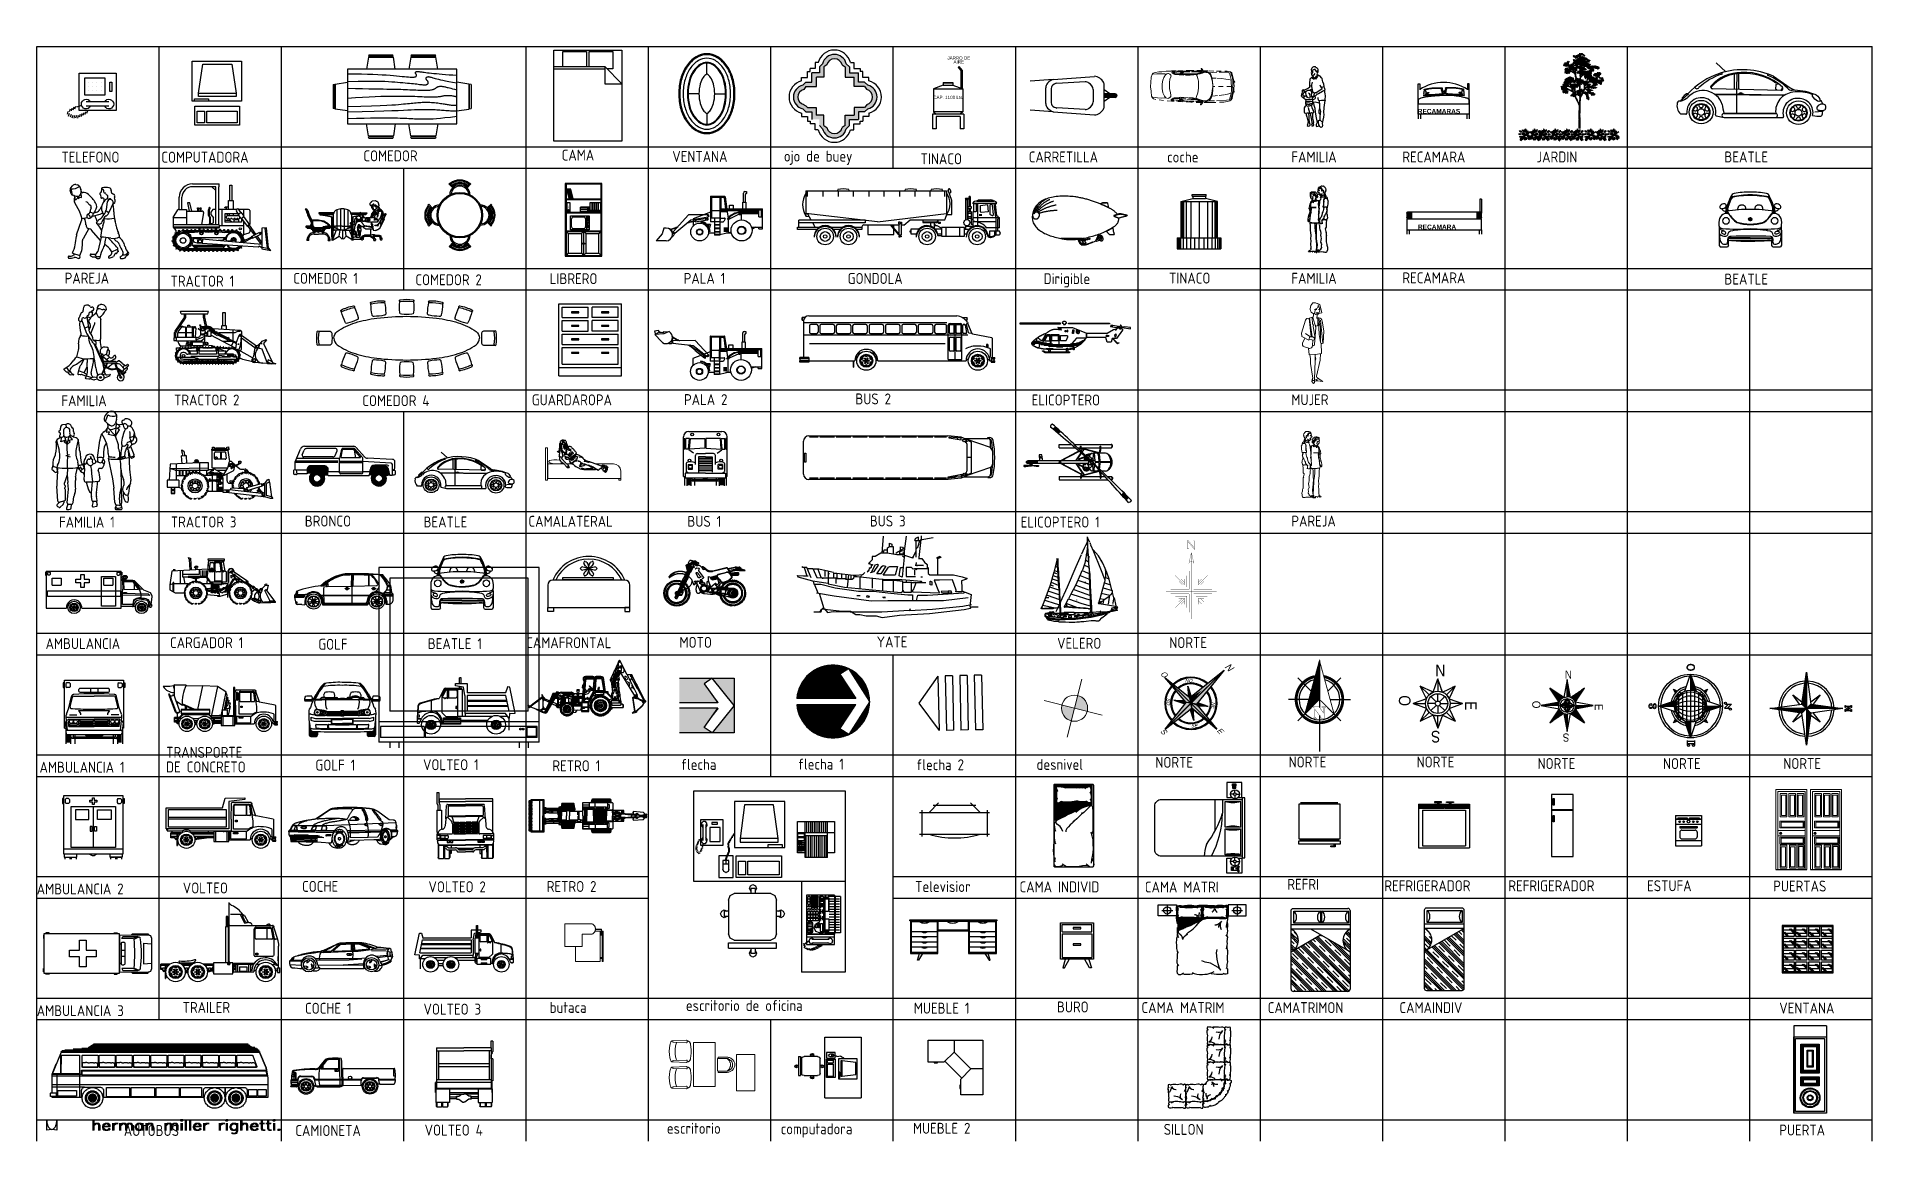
# Model space of a CAD drawing. Header units: millimetres. Extents: x 2198.5 to 2287.8, y 1208.8 to 1298.1.
# Drawn here: x 2198.5 to 2248.9, y 1267.8 to 1298.1 of the extents above; entities that cross this region are included whole.
import ezdxf
from ezdxf.enums import TextEntityAlignment as Align

# ---------------------------------------------------------------- set-up
doc = ezdxf.new("R2010")
doc.units = ezdxf.units.MM
for name, pattern in [('ACAD_ISO04W100', [30, 24, -3, 0, -3]), ('CENTER2', [28.575, 19.05, -3.175, 3.175, -3.175]), ('CENTRO', [2, 1.25, -0.25, 0.25, -0.25]), ('DASHED2', [9.525, 6.35, -3.175]), ('DEFAULT', [0]), ('HIDDEN', [0.375, 0.25, -0.125]), ('PTS_EXT', [999999, 0, -999999])]:
    doc.linetypes.add(name, pattern=pattern)
for name, color, linetype in [('01', 6, 'Continuous'), ('03', 7, 'Continuous'), ('05', 2, 'Continuous'), ('1', 1, 'Continuous'), ('2', 7, 'Continuous'), ('7', 7, 'Continuous'), ('AS_4_5_025', 5, 'Continuous'), ('AS_6_8_018', 8, 'Continuous'), ('AS_6_9_018', 9, 'Continuous'), ('CAR_DTL', 7, 'Continuous'), ('CORTES', 3, 'CENTRO'), ('CPU', 6, 'Continuous'), ('DEFAULT', 7, 'DEFAULT'), ('DEFLAYER', 7, 'Continuous'), ('FACHADA', 7, 'Continuous'), ('LAYER01', 7, 'Continuous'), ('LETRAS', 7, 'Continuous'), ('lineafachada', 7, 'Continuous'), ('MESA', 4, 'Continuous'), ('MOB', 7, 'Continuous'), ('MUEBLES', 21, 'Continuous'), ('MURO', 144, 'Continuous'), ('MUROS', 2, 'Continuous'), ('NORTE', 7, 'Continuous'), ('PATAS', 1, 'Continuous'), ('PERFILES', 7, 'Continuous'), ('PERIM_TRAMA', 7, 'Continuous'), ('PHONES', 4, 'Continuous'), ('REPORTIT', 7, 'Continuous'), ('Standard', 7, 'Continuous'), ('TAPA', 3, 'Continuous')]:
    doc.layers.add(name, color=color, linetype=linetype)
for name, color, linetype, lineweight in [('Amarillo', 2, 'Continuous', 20), ('ANEXOS', 34, 'Continuous', 9), ('cuotas', 72, 'ACAD_ISO04W100', 5), ('desniveles', 30, 'Continuous', 5), ('instal.san', 140, 'CENTER2', 30), ('pasillos', 41, 'Continuous', 5), ('pasto', 92, 'Continuous', 9), ('PUERTAS', 2, 'Continuous', 18), ('TEXTO', 3, 'Continuous', 0)]:
    doc.layers.add(name, color=color, linetype=linetype, lineweight=lineweight)
doc.styles.add('ARCHQUICK', font='ARCHQUIK.SHX')
doc.styles.add('ATTR', font='romans.shx', dxfattribs={"width": 0.8, "height": 1.73958})
doc.styles.add('Cota', font='stylu.ttf', dxfattribs={"height": 0.135})
doc.styles.add('ESPACIOS', font='', dxfattribs={"height": 0.15})
doc.styles.add('ROMANT', font='romant')
doc.styles.get("Standard").update_dxf_attribs({"font": 'arial.ttf'})
doc.styles.add('SUPERFRENCH', font='SUF_____.pfb', dxfattribs={"oblique": 15, "height": 2})
doc.styles.add('T09', font='SIMPLEX', dxfattribs={"width": 1.25, "height": 0.09})
doc.styles.get('ESPACIOS').set_extended_font_data('Copperplate Gothic Bold', bold=True)
doc.linetypes.add('ZIGZAG', pattern='A,0.00254,-5.08,[131,ltypeshp.shx,S=5.08,R=0,X=-5.08,Y=0],-10.16,[131,ltypeshp.shx,S=5.08,R=180,X=5.08,Y=0],-5.08', length=20.32254)

msp = doc.modelspace()

# ---------------------------------------------------------------- texts
at = {"layer": '2', "style": 'ARCHQUICK'}
for s, p in [('TELEFONO', (2199.141, 1294.665)), ('COMPUTADORA', (2201.883, 1294.663)), ('COMEDOR', (2207.432, 1294.7)), ('CAMA', (2212.877, 1294.721)), ('VENTANA', (2215.915, 1294.682)), ('ojo de buey', (2218.978, 1294.693)), ('TINACO', (2222.731, 1294.619)), ('CARRETILLA', (2225.702, 1294.67)), ('coche', (2229.5, 1294.67)), ('FAMILIA', (2232.913, 1294.67)), ('RECAMARA', (2235.96, 1294.67)), ('JARDIN', (2239.643, 1294.67)), ('BEATLE', (2244.802, 1294.67)), ('PAREJA', (2199.23, 1291.341)), ('TRACTOR 1', (2202.137, 1291.258)), ('COMEDOR 1', (2205.507, 1291.335)), ('COMEDOR 2', (2208.86, 1291.296)), ('LIBRERO', (2212.549, 1291.327)), ('PALA 1', (2216.227, 1291.335)), ('GONDOLA', (2220.728, 1291.332)), ('Dirigible', (2226.107, 1291.327)), ('TINACO', (2229.553, 1291.342)), ('FAMILIA', (2232.913, 1291.337)), ('RECAMARA', (2235.96, 1291.35)), ('BEATLE', (2244.802, 1291.315)), ('FAMILIA', (2199.141, 1287.974)), ('TRACTOR 2', (2202.234, 1287.993)), ('COMEDOR 4', (2207.402, 1287.975)), ('GUARDAROPA', (2212.056, 1287.997)), ('PALA 2', (2216.236, 1288.005)), ('BUS 2', (2220.941, 1288.024)), ('ELICOPTERO', (2225.78, 1287.994)), ('MUJER', (2232.913, 1288.001)), ('FAMILIA 1', (2199.075, 1284.639)), ('TRACTOR 3', (2202.145, 1284.644)), ('BRONCO', (2205.824, 1284.668)), ('BEATLE', (2209.084, 1284.643)), ('CAMALATERAL', (2211.965, 1284.662)), ('BUS 1', (2216.329, 1284.662)), ('BUS 3', (2221.338, 1284.669)), ('ELICOPTERO 1', (2225.482, 1284.64)), ('PAREJA', (2232.913, 1284.668)), ('AMBULANCIA', (2198.706, 1281.302)), ('CARGADOR 1', (2202.123, 1281.327)), ('GOLF', (2206.193, 1281.284)), ('BEATLE 1', (2209.201, 1281.301)), ('CAMAFRONTAL', (2211.903, 1281.327)), ('MOTO', (2216.111, 1281.337)), ('YATE', (2221.527, 1281.349)), ('VELERO', (2226.481, 1281.311)), ('NORTE', (2229.56, 1281.33)), ('AMBULANCIA 1', (2198.54, 1277.907)), ('TRANSPORTE ', (2202.018, 1278.316)), ('DE CONCRETO', (2202.012, 1277.914)), ('GOLF 1', (2206.115, 1277.964)), ('VOLTEO 1', (2209.071, 1277.975)), ('RETRO 1', (2212.622, 1277.946)), ('flecha', (2216.154, 1277.983)), ('flecha 1', (2219.366, 1277.992)), ('flecha 2', (2222.615, 1277.975)), ('desnivel', (2225.916, 1277.984)), ('NORTE', (2229.179, 1278.041)), ('NORTE', (2232.837, 1278.05)), ('NORTE', (2236.352, 1278.05)), ('NORTE', (2239.672, 1278.008)), ('NORTE', (2243.116, 1278.007)), ('NORTE', (2246.419, 1278.009)), ('AMBULANCIA 2', (2198.463, 1274.562)), ('VOLTEO', (2202.474, 1274.59)), ('COCHE ', (2205.749, 1274.633)), ('VOLTEO 2', (2209.219, 1274.622)), ('RETRO 2', (2212.468, 1274.631)), ('Televisior', (2222.582, 1274.629)), ('CAMA INDIVID', (2225.448, 1274.62)), ('CAMA MATRI', (2228.889, 1274.616)), ('REFRI', (2232.801, 1274.691)), ('REFRIGERADOR', (2235.466, 1274.65)), ('REFRIGERADOR', (2238.869, 1274.65)), ('ESTUFA', (2242.68, 1274.65)), ('PUERTAS', (2246.142, 1274.642)), ('TRAILER', (2202.469, 1271.308)), ('butaca', (2212.547, 1271.308)), ('escritorio de oficina', (2216.288, 1271.362)), ('BURO', (2226.476, 1271.322)), ('CAMA MATRIM', (2228.797, 1271.304)), ('CAMATRIMON', (2232.264, 1271.303)), ('CAMAINDIV', (2235.88, 1271.303)), ('VENTANA', (2246.309, 1271.291)), ('AMBULANCIA 3', (2198.463, 1271.219)), ('COCHE 1', (2205.829, 1271.285)), ('VOLTEO 3', (2209.083, 1271.261)), ('MUEBLE 1', (2222.546, 1271.288)), ('AUTOBUS', (2200.856, 1267.928)), ('CAMIONETA', (2205.563, 1267.927)), ('VOLTEO 4', (2209.114, 1267.938)), ('escritorio', (2215.765, 1267.988)), ('computadora', (2218.892, 1267.974)), ('MUEBLE 2', (2222.524, 1267.989)), ('SILLON', (2229.408, 1267.959)), ('PUERTA', (2246.309, 1267.941))]:
    msp.add_text(s, height=0.3, dxfattribs=at).set_placement(p)
at = {"layer": 'LETRAS', "style": 'T09', "width": 1.25}
for p in [(2205.17, 1268.093), (2205.17, 1268.086), (2205.17, 1268.076), (2205.174, 1268.086), (2205.174, 1268.076), (2205.18, 1268.093), (2205.18, 1268.086), (2205.18, 1268.076), (2205.184, 1268.093), (2205.184, 1268.086), (2205.184, 1268.076), (2205.189, 1268.093), (2205.189, 1268.086), (2205.189, 1268.076), (2205.194, 1268.093), (2205.194, 1268.086), (2205.194, 1268.076), (2205.198, 1268.093), (2205.198, 1268.086), (2205.198, 1268.076), (2205.202, 1268.093), (2205.202, 1268.086), (2205.205, 1268.093), (2205.205, 1268.086), (2205.205, 1268.076), (2205.209, 1268.093), (2205.209, 1268.086)]:
    msp.add_text('herman miller righetti.', height=0.27577, dxfattribs=at).set_placement(p, align=Align.RIGHT)
at = {"layer": 'MUEBLES', "style": 'Cota'}
for s, p in [('JARRO DE', (2223.78, 1297.494)), ('AIRE', (2223.78, 1297.386)), ('CAP. 1100 Lts.', (2223.498, 1296.41))]:
    msp.add_text(s, height=0.09, dxfattribs=at).set_placement(p, align=Align.CENTER)
at = {"layer": 'TEXTO', "style": 'ESPACIOS'}
msp.add_text('RECAMARA', height=0.13, dxfattribs=at).set_placement((2236.389, 1292.831))

# ---------------------------------------------------------------- blocks, each defined once
blk = doc.blocks.new('tv')
for p, q in [((19.191, 0.2, 2.89), (16.989, 0.2, 2.89)), ((16.989, 0.2, 2.89), (16.989, -2.2, 2.89)), ((19.041, 0.05, 2.89), (17.139, 0.05, 2.89)), ((17.139, 0.05, 2.89), (17.139, -1.773, 2.89)), ((19.041, -1.773, 2.89), (19.041, 0.05, 2.89)), ((19.191, -2.2, 2.89), (19.191, 0.2, 2.89)), ((19.191, -1.923, 2.89), (16.989, -1.923, 2.89)), ((17.614, -1.985, 2.89), (17.014, -1.985, 2.89)), ((17.014, -1.985, 2.89), (17.014, -2.135, 2.89)), ((19.041, -1.773, 2.89), (17.139, -1.773, 2.89)), ((17.614, -1.985, 2.89), (17.614, -2.135, 2.89)), ((19.166, -1.985, 2.89), (17.626, -1.985, 2.89)), ((17.626, -1.985, 2.89), (17.626, -2.135, 2.89)), ((19.153, -1.998, 2.89), (19.028, -1.998, 2.89)), ((19.028, -2.123, 2.89), (19.028, -1.998, 2.89)), ((19.153, -2.123, 2.89), (19.153, -1.998, 2.89)), ((19.166, -2.135, 2.89), (19.166, -1.985, 2.89)), ((19.191, -2.2, 2.89), (16.989, -2.2, 2.89)), ((17.614, -2.135, 2.89), (17.014, -2.135, 2.89)), ((17.139, -2.2, 2.89), (17.139, -2.277, 2.89)), ((17.264, -2.2, 2.89), (17.264, -2.277, 2.89)), ((19.166, -2.135, 2.89), (17.626, -2.135, 2.89)), ((18.916, -2.2, 2.89), (18.916, -2.277, 2.89)), ((19.153, -2.123, 2.89), (19.028, -2.123, 2.89)), ((19.041, -2.2, 2.89), (19.041, -2.277, 2.89))]:
    blk.add_line(p, q)
for centre in [(18.937, -2.02, 2.89), (18.973, -2.02, 2.89)]:
    blk.add_circle(centre, 0.0125)
blk = doc.blocks.new('RECTANG')
for p, q in [((1, 1), (0, 1)), ((0, 1), (0, 0)), ((1, 0), (1, 1)), ((0, 0), (1, 0))]:
    blk.add_line(p, q)
blk = doc.blocks.new('FNPHONE')
for p, q in [((-7.29, 6.54), (-7.29, 1.54)), ((-6.29, 6.54), (-6.29, 1.54)), ((-3.87, 4.85), (-3.87, 4.85)), ((-2.94, 4.85), (-2.94, 4.85)), ((-2, 4.85), (-2, 4.85)), ((-9.1, 0.22), (-9.7, 0.02)), ((-8.9, 0.62), (-9.5, 0.42)), ((-8.7, 1.02), (-9.3, 0.82)), ((-8.5, 1.42), (-9.1, 1.22)), ((-8.3, 1.82), (-8.9, 1.62)), ((-7.14, 0.56), (-7.5, -0.58)), ((-3.87, 3.91), (-3.87, 3.91)), ((-3.87, 2.97), (-3.87, 2.97)), ((-3.87, 2.03), (-3.87, 2.03)), ((-2.94, 3.91), (-2.94, 3.91)), ((-2.94, 2.97), (-2.94, 2.97)), ((-2.94, 2.03), (-2.94, 2.03)), ((-2, 3.91), (-2, 3.91)), ((-2, 2.97), (-2, 2.97)), ((-2, 2.03), (-2, 2.03)), ((-9.3, -0.18), (-9.9, -0.38)), ((-9.3, -0.58), (-9.9, -0.78)), ((-9.3, -0.98), (-9.9, -1.18)), ((-9.3, -1.38), (-9.9, -1.58)), ((-9.1, -1.78), (-9.7, -1.98)), ((-8.9, -2.18), (-9.5, -2.38)), ((-8.43, -2.46), (-9.03, -2.66)), ((-7.9, -1.98), (-8.5, -2.18)), ((-7.7, -1.58), (-8.3, -1.78)), ((-7.5, -1.18), (-8.1, -1.38)), ((-7.3, -0.78), (-7.9, -0.98))]:
    blk.add_line(p, q)
for centre, start, end in [((-6.79, 6.54), 298.4915, 241.5085), ((-6.79, 1.54), 118.4915, 61.5085)]:
    blk.add_arc(centre, 1.05, start, end)
for p, xscale, yscale, zscale in [((-8.21, 0), 8.20528234483245, 8.104073169521023, 8.20528234483245), ((-4.81, 1.25), 3.75, 4.375, 3.75), ((-4.03, 6.72), 2.03125, 0.46875, 2.03125)]:
    blk.add_blockref('RECTANG', p, dxfattribs=dict(xscale=xscale, yscale=yscale, zscale=zscale))
blk = doc.blocks.new('IBMAT', base_point=(61, 306))
for p, q in [((75, 307), (75, 306)), ((81, 307), (75, 307)), ((81, 306), (81, 307))]:
    blk.add_line(p, q)
at = {"xscale": 21, "yscale": 17, "zscale": 21}
blk.add_blockref('RECTANG', (61, 306), dxfattribs=at)
blk = doc.blocks.new('KEYBOARD', base_point=(60, 294))
for p, xscale, yscale, zscale in [((60, 294), 19, 8, 19), ((61, 295), 13, 5, 13), ((75, 295), 3, 5, 3)]:
    blk.add_blockref('RECTANG', p, dxfattribs=dict(xscale=xscale, yscale=yscale, zscale=zscale))
blk = doc.blocks.new('COMPUTER')
for p, q in [((-6.64, 16.23), (-8.5, 3.5)), ((6.08, 16.23), (-6.64, 16.23)), ((8, 3.5), (6.08, 16.23)), ((-8.5, 3.5), (-8.5, 2.04)), ((8, 3.5), (-8.5, 3.5)), ((-8.5, 2.04), (8, 2.04)), ((8, 2.04), (8, 3.5))]:
    blk.add_line(p, q)
at = {"xscale": 1.033846153846154, "yscale": 1.033846153846154, "zscale": 1.033846153846154}
for name, p in [('IBMAT', (-10.86, 0)), ('KEYBOARD', (-10.05, -10.5))]:
    blk.add_blockref(name, p, dxfattribs=at)
blk = doc.blocks.new('Comedor - 107 x 213 cm')
at = {"linetype": 'Continuous'}
for p, q in [((-22.2343, 26.00059), (-23.4847, 17.99762)), ((-22.2304, 26), (-5.7608, 26)), ((-22, 27.5), (-22.1562, 26.50042)), ((-5.8416, 26.5), (-22.1534, 26.5)), ((-22, 27.5), (-6, 27.5)), ((-5.8437, 26.49966), (-6, 27.5)), ((-4.5152, 17.99762), (-5.7655, 25.99926)), ((5.7657, 26.00059), (4.5153, 17.99762)), ((5.7696, 26), (22.2392, 26)), ((6, 27.5), (5.8438, 26.50042)), ((22.1584, 26.5), (5.8466, 26.5)), ((6, 27.5), (22, 27.5)), ((22.1563, 26.49966), (22, 27.5)), ((23.4848, 17.99762), (22.2345, 25.99926)), ((36, 18), (-36, 18)), ((-36, 18), (-36, -18)), ((36, -18), (36, 18)), ((-45.5, 8), (-44.5004, 8.15617)), ((-45.5, 8), (-45.5, -8)), ((-44.5, -8.15843), (-44.5, 8.15338)), ((-44.0006, 8.23428), (-35.9976, 9.48474)), ((-44, 8.23041), (-44, -8.23915)), ((44.0006, 8.23428), (35.9976, 9.48474)), ((44, 8.23041), (44, -8.23915)), ((44.5, -8.15843), (44.5, 8.15338)), ((45.5, 8), (44.5005, 8.15617)), ((45.5, 8), (45.5, -8)), ((-44.4997, -8.15631), (-45.5, -8)), ((-35.9976, -9.48476), (-43.9993, -8.2345)), ((35.9976, -9.48476), (43.9993, -8.2345)), ((44.4997, -8.15631), (45.5, -8)), ((-36, -18), (36, -18)), ((-22.2343, -26.0006), (-23.4847, -17.99762)), ((-4.5152, -17.99762), (-5.7655, -25.99928)), ((5.7657, -26.0006), (4.5153, -17.99762)), ((23.4848, -17.99762), (22.2345, -25.99928)), ((-22.2304, -26), (-5.7608, -26)), ((-22, -27.5), (-22.1562, -26.50044)), ((-5.8416, -26.5), (-22.1534, -26.5)), ((-22, -27.5), (-6, -27.5)), ((-5.8437, -26.49967), (-6, -27.5)), ((5.7696, -26), (22.2392, -26)), ((6, -27.5), (5.8438, -26.50044)), ((22.1584, -26.5), (5.8466, -26.5)), ((6, -27.5), (22, -27.5)), ((22.1563, -26.49967), (22, -27.5))]:
    blk.add_line(p, q, dxfattribs=at)
for points in [[(-36, 15), (-31.1772, 14.97754), (-26.8079, 14.91406), (-22.8538, 14.81543), (-19.276, 14.6875), (-16.0362, 14.53613), (-13.0957, 14.36718), (-10.4159, 14.18652), (-7.9583, 14), (-5.6904, 13.81315), (-3.6035, 13.63021), (-1.6954, 13.45508), (0.0365, 13.29166), (1.5945, 13.14388), (2.9811, 13.01562), (4.1988, 12.9108), (5.25, 12.83333), (6.1393, 12.78613), (6.8802, 12.76823), (7.4883, 12.77767), (7.9792, 12.8125), (8.3685, 12.87077), (8.6719, 12.95052), (8.9049, 13.0498), (9.0833, 13.16666), (9.2205, 13.29899), (9.3216, 13.44401), (9.3895, 13.59879), (9.4271, 13.76041), (9.4373, 13.92594), (9.4232, 14.09245), (9.3875, 14.257), (9.3333, 14.41666), (9.2638, 14.56917), (9.1836, 14.71484), (9.0975, 14.85465), (9.0104, 14.98958), (8.9272, 15.1206), (8.8529, 15.2487), (8.7922, 15.37483), (8.75, 15.5), (8.7305, 15.62467), (8.7344, 15.74739), (8.7617, 15.86621), (8.8125, 15.97916), (8.8867, 16.08431), (8.9844, 16.17968), (9.1055, 16.26334), (9.25, 16.33333), (9.4189, 16.38802), (9.6172, 16.42708), (9.8506, 16.45052), (10.125, 16.45833), (10.4463, 16.45052), (10.8203, 16.42708), (11.2529, 16.38802), (11.75, 16.33333), (12.3184, 16.26318), (12.9694, 16.17838), (13.7151, 16.07991), (14.5677, 15.96875), (15.5395, 15.84586), (16.6426, 15.71224), (17.8893, 15.56884), (19.2917, 15.41666), (20.859, 15.25667), (22.5879, 15.08984), (24.4721, 14.91715), (26.5052, 14.73958), (28.6809, 14.5581), (30.9929, 14.3737), (33.4347, 14.18733), (36, 14)], [(-36, 10), (-28.9766, 10.14274), (-23.1725, 10.20442), (-18.4241, 10.19775), (-14.5677, 10.13541), (-11.4399, 10.03011), (-8.877, 9.89453), (-6.7154, 9.74137), (-4.7917, 9.58333), (-2.9698, 9.43082), (-1.2246, 9.28515), (0.4415, 9.14534), (2.026, 9.01041), (3.5266, 8.87939), (4.9408, 8.7513), (6.266, 8.62516), (7.5, 8.5), (8.6411, 8.37549), (9.6914, 8.2539), (10.6538, 8.13818), (11.5312, 8.03125), (12.3267, 7.93603), (13.043, 7.85547), (13.6831, 7.79248), (14.25, 7.75), (14.7471, 7.7303), (15.1797, 7.73307), (15.5537, 7.75732), (15.875, 7.80208), (16.1494, 7.86637), (16.3828, 7.94922), (16.5811, 8.04964), (16.75, 8.16666), (16.8944, 8.29915), (17.0143, 8.44531), (17.1089, 8.60319), (17.1771, 8.77083), (17.218, 8.94629), (17.2305, 9.1276), (17.2137, 9.31282), (17.1667, 9.5), (17.0895, 9.6875), (16.987, 9.875), (16.8649, 10.0625), (16.7292, 10.25), (16.5856, 10.4375), (16.4401, 10.625), (16.2985, 10.8125), (16.1667, 11), (16.05, 11.18733), (15.9518, 11.3737), (15.8752, 11.5581), (15.8229, 11.73958), (15.798, 11.91715), (15.8034, 12.08984), (15.842, 12.25667), (15.9167, 12.41666), (16.0295, 12.56836), (16.1784, 12.70833), (16.3605, 12.83268), (16.5729, 12.9375), (16.8127, 13.01888), (17.0768, 13.07291), (17.3625, 13.0957), (17.6667, 13.08333), (17.9894, 13.03312), (18.3418, 12.94726), (18.7382, 12.82918), (19.1927, 12.68229), (19.7195, 12.51001), (20.3327, 12.31575), (21.0465, 12.10294), (21.875, 11.875), (22.8357, 11.63354), (23.959, 11.37304), (25.2786, 11.08618), (26.8282, 10.76562), (28.6414, 10.40405), (30.752, 9.99414), (33.1936, 9.52856), (36, 9)], [(-36, 5.5), (-30.7157, 5.3348), (-26.069, 5.20963), (-21.9946, 5.11767), (-18.4271, 5.05208), (-15.3009, 5.00602), (-12.5508, 4.97265), (-10.1112, 4.94515), (-7.9167, 4.91666), (-5.909, 4.88167), (-4.0586, 4.83984), (-2.3429, 4.79215), (-0.7396, 4.73958), (0.7739, 4.6831), (2.22, 4.6237), (3.6213, 4.56233), (5, 4.5), (6.373, 4.43782), (7.7344, 4.3776), (9.0723, 4.32129), (10.375, 4.27083), (11.6309, 4.22819), (12.8281, 4.19531), (13.9551, 4.17415), (15, 4.16666), (15.954, 4.17448), (16.819, 4.19791), (17.6001, 4.23698), (18.3021, 4.29166), (18.9299, 4.36198), (19.4883, 4.44791), (19.9823, 4.54948), (20.4167, 4.66666), (20.7969, 4.79899), (21.1302, 4.94401), (21.4245, 5.09879), (21.6875, 5.26041), (21.9271, 5.42594), (22.1511, 5.59245), (22.3672, 5.757), (22.5834, 5.91666), (22.8065, 6.06868), (23.0404, 6.21093), (23.2879, 6.34147), (23.5521, 6.45833), (23.8358, 6.55957), (24.142, 6.64323), (24.4735, 6.70735), (24.8334, 6.75), (25.2235, 6.76969), (25.642, 6.76692), (26.0858, 6.74267), (26.5521, 6.69791), (27.0379, 6.63362), (27.5404, 6.55078), (28.0565, 6.45036), (28.5834, 6.33333), (29.1242, 6.19987), (29.7071, 6.04687), (30.3661, 5.87044), (31.1354, 5.66666), (32.0493, 5.43164), (33.142, 5.16146), (34.4475, 4.85221), (36, 4.5)], [(-36, -1), (-30.7915, -0.6591), (-26.0195, -0.38216), (-21.6519, -0.16284), (-17.6563, 0.00521), (-14.0005, 0.12833), (-10.6523, 0.21289), (-7.5796, 0.26522), (-4.75, 0.29166), (-2.134, 0.29793), (0.2878, 0.28711), (2.5317, 0.26163), (4.6146, 0.22396), (6.5529, 0.17651), (8.3633, 0.12174), (10.0623, 0.06209), (11.6667, 0), (13.1899, -0.06201), (14.6341, -0.1211), (15.9982, -0.17432), (17.2813, -0.21875), (18.4823, -0.25147), (19.6003, -0.26953), (20.6343, -0.27002), (21.5834, -0.25), (22.4481, -0.20768), (23.2357, -0.14584), (23.9549, -0.06836), (24.6146, 0.02083), (25.2235, 0.11784), (25.7904, 0.21875), (26.3241, 0.31966), (26.8334, 0.41666), (27.3265, 0.50618), (27.8099, 0.58593), (28.2894, 0.65397), (28.7709, 0.70833), (29.2601, 0.74707), (29.763, 0.76823), (30.2855, 0.76985), (30.8334, 0.75), (31.4088, 0.70784), (31.9994, 0.64713), (32.589, 0.57275), (33.1615, 0.48958), (33.7008, 0.4025), (34.1908, 0.3164), (34.6153, 0.23616), (34.9584, 0.16666), (35.2099, 0.11165), (35.3848, 0.07031), (35.504, 0.04069), (35.5886, 0.02083), (35.6594, 0.00879), (35.7377, 0.0026), (35.8442, 0.00032), (36, 0)], [(-36, -6.5), (-27.1843, -6.31267), (-20.084, -6.1263), (-14.469, -5.9419), (-10.1094, -5.76042), (-6.7752, -5.58285), (-4.2363, -5.41016), (-2.2629, -5.24333), (-0.625, -5.08334), (0.8708, -4.93099), (2.2715, -4.78646), (3.5872, -4.64974), (4.8281, -4.52084), (6.0046, -4.39974), (7.127, -4.28646), (8.2053, -4.18099), (9.25, -4.08334), (10.2705, -3.99382), (11.2734, -3.91407), (12.2647, -3.84603), (13.25, -3.79167), (14.2354, -3.75293), (15.2266, -3.73177), (16.2295, -3.73015), (17.25, -3.75), (18.2912, -3.79248), (19.3451, -3.85547), (20.4009, -3.93604), (21.4479, -4.03125), (22.4754, -4.13819), (23.4727, -4.25391), (24.4289, -4.37549), (25.3334, -4.5), (26.1785, -4.62492), (26.9694, -4.74935), (27.7145, -4.87281), (28.4219, -4.99479), (29.1, -5.11483), (29.7572, -5.23242), (30.4016, -5.34709), (31.0417, -5.45834), (31.6837, -5.56437), (32.3262, -5.65821), (32.9658, -5.73153), (33.599, -5.77604), (34.2224, -5.78345), (34.8327, -5.74545), (35.4264, -5.65373), (36, -5.5)], [(-36, -10), (-26.4022, -9.81299), (-18.4675, -9.62891), (-11.9839, -9.45069), (-6.7396, -9.28125), (-2.5226, -9.12354), (0.8789, -8.98047), (3.6769, -8.85498), (6.0833, -8.75), (8.2767, -8.66765), (10.3021, -8.60677), (12.1712, -8.56543), (13.8958, -8.54167), (15.4876, -8.53353), (16.9583, -8.53907), (18.3197, -8.55632), (19.5834, -8.58334), (20.7616, -8.61841), (21.8685, -8.66081), (22.9188, -8.71004), (23.9271, -8.76563), (24.9081, -8.82707), (25.8763, -8.89388), (26.8465, -8.96558), (27.8334, -9.04167), (28.8474, -9.12118), (29.8828, -9.20117), (30.93, -9.27824), (31.9792, -9.34896), (33.0205, -9.40991), (34.0443, -9.45768), (35.0407, -9.48885), (36, -9.5)], [(-36, -14.5), (-30.0881, -14.33513), (-25.0332, -14.21224), (-20.7312, -14.12647), (-17.0781, -14.07292), (-13.97, -14.04671), (-11.3027, -14.04297), (-8.9724, -14.05681), (-6.875, -14.08334), (-4.9224, -14.11833), (-3.0905, -14.16016), (-1.3709, -14.20785), (0.2448, -14.26042), (1.7647, -14.3169), (3.1973, -14.3763), (4.5507, -14.43767), (5.8333, -14.5), (7.0554, -14.5621), (8.235, -14.62175), (9.3922, -14.67652), (10.5469, -14.72396), (11.7192, -14.76164), (12.929, -14.78711), (14.1965, -14.79794), (15.5417, -14.79167), (16.9933, -14.76424), (18.6152, -14.70508), (20.4804, -14.60197), (22.6615, -14.44271), (25.2312, -14.21509), (28.2624, -13.9069), (31.8277, -13.50594), (36, -13)]]:
    blk.add_lwpolyline(points, dxfattribs=at)
blk = doc.blocks.new('Cama doble')
at = {"linetype": 'Continuous'}
for p, q in [((0, -80.00003), (0, 0)), ((0, 0), (59.99999, 0)), ((59.99999, 0), (59.99999, -80.00003)), ((0, -14.4), (44.8, -14.4)), ((7.99999, -1.2), (28.79998, -1.2)), ((7.99999, -14.4), (7.99999, -1.2)), ((28.79998, -1.2), (28.79998, -14.4)), ((31.19999, -1.2), (51.99999, -1.2)), ((31.19999, -14.4), (31.19999, -1.2)), ((59.99999, -29.6), (44.8, -14.4)), ((44.8, -14.4), (44.8, -29.6)), ((51.99999, -1.2), (51.99999, -16.4)), ((44.8, -16.8), (0, -16.8)), ((44.8, -29.6), (59.99999, -29.6)), ((51.99999, -16.4), (46.79936, -16.4)), ((59.99999, -80.00003), (0, -80.00003))]:
    blk.add_line(p, q, dxfattribs=at)
blk = doc.blocks.new('CM38')
at = {"layer": 'AS_4_5_025'}
for points in [[(0, -38.25, 0.139889), (5.5, -36.68, 0.107118), (10.36, -31.98, 0.079812), (13.2, -25.76, 0.067459), (14.25, -18, 0.067459), (13.2, -10.24, 0.079812), (10.36, -4.02, 0.107118), (5.5, 0.68, 0.139889), (0, 2.25, 0.139889), (-5.5, 0.68, 0.107118), (-10.36, -4.02, 0.079812), (-13.2, -10.24, 0.067459), (-14.25, -18, 0.067459), (-13.2, -25.76, 0.079812), (-10.36, -31.98, 0.107118), (-5.5, -36.68, 0.139889)], [(0, -36, 0.139889), (4.31, -34.77, 0.107118), (8.49, -30.73, 0.079812), (11.03, -25.16, 0.067459), (12, -18, 0.067459), (11.03, -10.84, 0.079812), (8.49, -5.27, 0.107118), (4.31, -1.23, 0.139889), (0, 0, 0.139889), (-4.31, -1.23, 0.107118), (-8.49, -5.27, 0.079812), (-11.03, -10.84, 0.067459), (-12, -18, 0.067459), (-11.03, -25.16, 0.079812), (-8.49, -30.73, 0.107118), (-4.31, -34.77, 0.139889)], [(0, -33.5, 0.139889), (2.99, -32.65, 0.107118), (6.41, -29.34, 0.079812), (8.62, -24.5, 0.067459), (9.5, -18, 0.067459), (8.62, -11.5, 0.079812), (6.41, -6.66, 0.107118), (2.99, -3.35, 0.139889), (0, -2.5, 0.139889), (-2.99, -3.35, 0.107118), (-6.41, -6.66, 0.079812), (-8.62, -11.5, 0.067459), (-9.5, -18, 0.067459), (-8.62, -24.5, 0.079812), (-6.41, -29.34, 0.107118), (-2.99, -32.65, 0.139889)]]:
    blk.add_lwpolyline(points, format="xyb", close=True, dxfattribs=at)
at = {"layer": 'AS_6_8_018'}
for p, q in [((0, -8), (0, -2.5)), ((-4, -18), (-9.5, -18)), ((4, -18), (9.5, -18)), ((0, -28), (0, -33.5))]:
    blk.add_line(p, q, dxfattribs=at)
blk.add_lwpolyline([(0, -28, 0.139889), (0.09, -27.97, 0.107118), (1.83, -26.29, 0.079812), (3.32, -23.03, 0.067459), (4, -18, 0.067459), (3.32, -12.97, 0.079812), (1.83, -9.71, 0.107118), (0.09, -8.03, 0.139889), (0, -8, 0.139889), (-0.09, -8.03, 0.107118), (-1.83, -9.71, 0.079812), (-3.32, -12.97, 0.067459), (-4, -18, 0.067459), (-3.32, -23.03, 0.079812), (-1.83, -26.29, 0.107118), (-0.09, -27.97, 0.139889)], format="xyb", close=True, dxfattribs=at)
at = {"layer": 'AS_6_9_018'}
for points in [[(0, -37.75, 0.139889), (5.24, -36.26, 0.107118), (9.94, -31.7, 0.079812), (12.72, -25.63, 0.067459), (13.75, -18, 0.067459), (12.72, -10.37, 0.079812), (9.94, -4.3, 0.107118), (5.24, 0.26, 0.139889), (0, 1.75, 0.139889), (-5.24, 0.26, 0.107118), (-9.94, -4.3, 0.079812), (-12.72, -10.37, 0.067459), (-13.75, -18, 0.067459), (-12.72, -25.63, 0.079812), (-9.94, -31.7, 0.107118), (-5.24, -36.26, 0.139889)], [(0, -33.88, 0.139889), (3.19, -32.96, 0.107118), (6.72, -29.55, 0.079812), (8.98, -24.6, 0.067459), (9.87, -18, 0.067459), (8.98, -11.4, 0.079812), (6.72, -6.45, 0.107118), (3.19, -3.04, 0.139889), (0, -2.13, 0.139889), (-3.19, -3.04, 0.107118), (-6.72, -6.45, 0.079812), (-8.98, -11.4, 0.067459), (-9.88, -18, 0.067459), (-8.98, -24.6, 0.079812), (-6.72, -29.55, 0.107118), (-3.19, -32.96, 0.139889)]]:
    blk.add_lwpolyline(points, format="xyb", close=True, dxfattribs=at)
blk = doc.blocks.new('TRACTOR 1')
at = {"color": 0, "linetype": 'ByBlock'}
for p, q in [((64.498, 1983.717), (65.717, 1983.717)), ((65.565, 1983.59), (64.498, 1983.59)), ((65.565, 1983.412), (65.387, 1983.59)), ((65.565, 1981.837), (65.565, 1983.59)), ((65.692, 1983.59), (65.692, 1981.837)), ((65.692, 1983.59), (65.717, 1983.59)), ((65.717, 1983.59), (65.717, 1983.717)), ((66.2, 1983.666), (66.301, 1983.666)), ((66.2, 1982.955), (66.2, 1983.666)), ((66.301, 1983.666), (66.301, 1982.955)), ((63.616, 1982.179), (63.823, 1982.524)), ((63.866, 1982.548), (64.218, 1982.548)), ((63.888, 1982.548), (63.888, 1983.107)), ((64.015, 1982.548), (64.015, 1983.107)), ((64.218, 1982.548), (64.218, 1982.472)), ((64.218, 1982.472), (64.218, 1981.837)), ((64.218, 1982.472), (64.946, 1982.472)), ((64.269, 1982.853), (64.345, 1982.472)), ((64.371, 1982.853), (64.269, 1982.853)), ((64.472, 1982.472), (64.371, 1982.853)), ((64.737, 1982.472), (64.737, 1982.582)), ((64.762, 1982.582), (64.762, 1982.472)), ((64.853, 1982.472), (64.853, 1982.582)), ((64.879, 1982.582), (64.879, 1982.472)), ((64.996, 1982.413), (64.904, 1981.837)), ((65.234, 1982.523), (65.26, 1982.599)), ((65.234, 1982.294), (65.234, 1982.523)), ((65.285, 1982.599), (65.26, 1982.523)), ((65.26, 1982.523), (65.26, 1982.294)), ((65.421, 1982.548), (65.336, 1982.421)), ((65.336, 1982.421), (65.336, 1982.32)), ((65.565, 1982.548), (65.421, 1982.548)), ((66.511, 1982.548), (65.692, 1982.548)), ((65.844, 1982.548), (65.844, 1981.812)), ((65.971, 1982.624), (65.996, 1982.675)), ((66.073, 1982.624), (65.971, 1982.624)), ((65.996, 1982.675), (66.149, 1982.675)), ((66.047, 1982.548), (66.047, 1982.624)), ((66.149, 1982.955), (66.352, 1982.955)), ((66.149, 1982.548), (66.149, 1982.955)), ((66.352, 1982.955), (66.352, 1982.548)), ((66.605, 1982.337), (66.508, 1982.47)), ((66.585, 1982.322), (66.729, 1982.426)), ((67.063, 1982.548), (66.608, 1982.548)), ((66.708, 1982.411), (66.611, 1982.545)), ((66.861, 1982.244), (66.729, 1982.426)), ((66.835, 1982.548), (66.835, 1982.281)), ((67.114, 1982.497), (67.114, 1981.854)), ((64.218, 1982.167), (63.609, 1982.167)), ((63.609, 1982.153), (63.609, 1981.735)), ((65.717, 1981.837), (63.609, 1981.837)), ((65.717, 1981.735), (63.609, 1981.735)), ((63.609, 1981.735), (63.736, 1981.577)), ((65.692, 1981.685), (63.649, 1981.685)), ((63.736, 1981.577), (63.736, 1981.456)), ((63.853, 1981.587), (63.876, 1981.597)), ((63.873, 1981.541), (63.853, 1981.587)), ((63.876, 1981.597), (63.897, 1981.551)), ((64.053, 1981.633), (64.078, 1981.634)), ((64.055, 1981.583), (64.053, 1981.633)), ((64.078, 1981.634), (64.08, 1981.583)), ((64.24, 1981.635), (64.266, 1981.636)), ((64.242, 1981.585), (64.24, 1981.635)), ((64.266, 1981.636), (64.267, 1981.585)), ((64.429, 1981.586), (64.431, 1981.636)), ((64.431, 1981.636), (64.457, 1981.636)), ((64.457, 1981.636), (64.455, 1981.585)), ((64.585, 1981.553), (64.904, 1981.583)), ((64.61, 1981.629), (64.635, 1981.632)), ((64.615, 1981.579), (64.61, 1981.629)), ((64.635, 1981.632), (64.64, 1981.581)), ((64.803, 1981.656), (64.828, 1981.657)), ((64.804, 1981.605), (64.803, 1981.656)), ((64.828, 1981.657), (64.829, 1981.606)), ((64.904, 1981.583), (65.234, 1981.558)), ((64.991, 1981.602), (64.995, 1981.652)), ((64.995, 1981.652), (65.02, 1981.65)), ((65.02, 1981.65), (65.017, 1981.6)), ((65.133, 1981.837), (65.285, 1981.884)), ((65.178, 1981.587), (65.182, 1981.638)), ((65.182, 1981.638), (65.207, 1981.636)), ((65.207, 1981.636), (65.203, 1981.585)), ((65.285, 1982.193), (65.234, 1982.294)), ((65.234, 1981.558), (65.59, 1981.583)), ((65.26, 1982.294), (65.311, 1982.193)), ((65.285, 1981.837), (65.285, 1982.193)), ((65.311, 1982.193), (65.311, 1981.837)), ((65.311, 1981.892), (65.463, 1981.939)), ((65.336, 1982.32), (65.463, 1982.167)), ((65.361, 1981.643), (65.387, 1981.645)), ((65.365, 1981.592), (65.361, 1981.643)), ((65.387, 1981.645), (65.39, 1981.594)), ((65.463, 1981.939), (65.463, 1982.167)), ((65.548, 1981.656), (65.574, 1981.658)), ((65.552, 1981.606), (65.548, 1981.656)), ((65.574, 1981.658), (65.577, 1981.607)), ((65.59, 1981.583), (65.979, 1981.547)), ((65.717, 1981.735), (65.692, 1981.685)), ((65.717, 1981.837), (65.717, 1981.735)), ((65.717, 1981.812), (66.835, 1981.812)), ((65.742, 1981.596), (65.747, 1981.647)), ((65.747, 1981.647), (65.773, 1981.644)), ((65.773, 1981.644), (65.767, 1981.593)), ((65.927, 1981.582), (65.932, 1981.632)), ((65.932, 1981.632), (65.958, 1981.629)), ((65.958, 1981.629), (65.952, 1981.579)), ((65.971, 1982.345), (65.971, 1981.964)), ((66.617, 1982.345), (65.971, 1982.345)), ((65.971, 1982.167), (66.047, 1982.218)), ((66.2, 1982.04), (65.971, 1982.04)), ((66.733, 1981.964), (65.971, 1981.964)), ((66.047, 1982.345), (66.123, 1982.269)), ((66.047, 1982.167), (66.047, 1982.218)), ((66.098, 1982.269), (66.606, 1982.269)), ((66.098, 1982.116), (66.123, 1982.116)), ((66.114, 1981.578), (66.114, 1981.629)), ((66.114, 1981.629), (66.139, 1981.629)), ((66.139, 1981.629), (66.139, 1981.578)), ((66.174, 1982.345), (66.174, 1982.269)), ((66.174, 1982.116), (66.25, 1982.116)), ((66.301, 1981.964), (66.2, 1982.04)), ((66.301, 1982.116), (66.403, 1982.116)), ((66.301, 1981.585), (66.303, 1981.636)), ((66.303, 1981.636), (66.328, 1981.635)), ((66.328, 1981.635), (66.327, 1981.585)), ((66.352, 1982.345), (66.352, 1982.269)), ((66.403, 1981.964), (66.403, 1982.066)), ((66.403, 1982.066), (66.428, 1982.066)), ((66.428, 1982.066), (66.428, 1982.091)), ((66.428, 1982.091), (66.581, 1982.091)), ((66.454, 1982.116), (66.53, 1982.116)), ((66.488, 1981.57), (66.501, 1981.619)), ((66.501, 1981.619), (66.526, 1981.612)), ((66.526, 1981.612), (66.512, 1981.563)), ((66.581, 1982.116), (66.606, 1982.116)), ((66.581, 1982.091), (66.581, 1982.066)), ((66.581, 1982.066), (66.606, 1982.066)), ((66.718, 1982.139), (66.585, 1982.322)), ((66.606, 1982.066), (66.606, 1981.964)), ((66.657, 1982.167), (66.657, 1982.193)), ((66.718, 1982.139), (66.861, 1982.244)), ((66.733, 1982.15), (66.733, 1981.964)), ((67.024, 1981.763), (66.738, 1982.154)), ((66.835, 1982.022), (66.835, 1981.405)), ((67.126, 1981.837), (66.841, 1982.229)), ((67, 1981.795), (67.103, 1981.87)), ((67.024, 1981.763), (67.126, 1981.837)), ((67.33, 1981.385), (67.044, 1981.777)), ((67.4, 1981.419), (67.106, 1981.822)), ((67.114, 1981.682), (67.114, 1981.519)), ((67.876, 1981.71), (67.673, 1981.685)), ((67.673, 1981.685), (67.673, 1980.745)), ((67.929, 1980.778), (67.827, 1981.696)), ((67.978, 1980.796), (67.876, 1981.71)), ((63.558, 1981.105), (63.609, 1981.108)), ((63.56, 1981.079), (63.558, 1981.105)), ((63.611, 1981.083), (63.56, 1981.079)), ((63.583, 1981.285), (63.592, 1981.309)), ((63.631, 1981.268), (63.583, 1981.285)), ((63.592, 1981.309), (63.64, 1981.292)), ((63.609, 1980.904), (63.654, 1980.927)), ((63.62, 1980.882), (63.609, 1980.904)), ((63.665, 1980.905), (63.62, 1980.882)), ((63.687, 1981.464), (63.704, 1981.483)), ((63.724, 1981.429), (63.687, 1981.464)), ((63.704, 1981.483), (63.741, 1981.448)), ((63.735, 1980.74), (63.767, 1980.78)), ((63.755, 1980.724), (63.735, 1980.74)), ((63.787, 1980.764), (63.755, 1980.724)), ((64.054, 1981.507), (64.585, 1981.502)), ((64.063, 1981.558), (64.585, 1981.553)), ((66.375, 1980.745), (64.065, 1980.745)), ((64.153, 1981.506), (64.147, 1981.5)), ((64.154, 1980.745), (64.147, 1980.752)), ((64.215, 1980.745), (64.22, 1980.775)), ((64.216, 1981.505), (64.22, 1981.476)), ((64.309, 1981.483), (64.259, 1981.456)), ((64.309, 1980.769), (64.259, 1980.795)), ((64.33, 1981.468), (64.309, 1981.483)), ((64.309, 1980.769), (64.33, 1980.784)), ((64.33, 1981.468), (64.321, 1981.412)), ((64.33, 1980.784), (64.321, 1980.84)), ((64.408, 1981.39), (64.352, 1981.381)), ((64.408, 1980.862), (64.352, 1980.871)), ((64.423, 1981.369), (64.397, 1981.319)), ((64.423, 1980.882), (64.397, 1980.933)), ((64.423, 1981.369), (64.408, 1981.39)), ((64.408, 1980.862), (64.423, 1980.882)), ((64.473, 1981.271), (64.417, 1981.28)), ((64.473, 1980.98), (64.417, 1980.972)), ((64.481, 1981.247), (64.44, 1981.207)), ((64.481, 1981.004), (64.44, 1981.044)), ((64.498, 1981.138), (64.447, 1981.164)), ((64.498, 1981.113), (64.447, 1981.088)), ((66.025, 1980.897), (64.469, 1980.897)), ((64.481, 1981.247), (64.473, 1981.271)), ((64.473, 1980.98), (64.481, 1981.004)), ((64.498, 1981.113), (64.498, 1981.138)), ((65.987, 1981.253), (64.507, 1981.253)), ((64.543, 1981.214), (64.52, 1981.104)), ((64.52, 1981.104), (64.588, 1981.043)), ((64.737, 1981.186), (64.543, 1981.214)), ((64.585, 1981.502), (64.904, 1981.532)), ((64.588, 1981.043), (64.717, 1981.018)), ((64.65, 1980.897), (64.688, 1980.834)), ((64.739, 1981.209), (64.715, 1980.998)), ((67.495, 1980.821), (64.715, 1980.998)), ((64.752, 1980.897), (64.716, 1980.832)), ((67.673, 1980.948), (64.739, 1981.209)), ((65.895, 1980.846), (64.793, 1980.846)), ((64.803, 1980.796), (65.92, 1980.796)), ((64.879, 1980.897), (64.879, 1980.846)), ((64.904, 1981.532), (65.234, 1981.507)), ((64.93, 1980.897), (64.93, 1980.846)), ((64.955, 1981.182), (64.935, 1980.983)), ((65.107, 1980.897), (65.107, 1980.846)), ((65.158, 1980.897), (65.158, 1980.846)), ((65.234, 1981.507), (65.59, 1981.532)), ((65.336, 1980.897), (65.336, 1980.846)), ((65.387, 1980.897), (65.387, 1980.846)), ((65.565, 1980.897), (65.565, 1980.846)), ((65.59, 1981.532), (65.979, 1981.497)), ((65.615, 1980.897), (65.615, 1980.846)), ((65.895, 1981.126), (65.677, 1981.126)), ((65.793, 1980.897), (65.793, 1980.846)), ((65.844, 1980.897), (65.844, 1980.846)), ((65.895, 1981.177), (65.971, 1981.253)), ((65.895, 1981.177), (65.895, 1981.106)), ((66.047, 1981.177), (65.895, 1981.177)), ((65.946, 1980.897), (65.895, 1980.846)), ((65.92, 1980.796), (65.996, 1980.897)), ((65.979, 1981.547), (66.387, 1981.557)), ((65.979, 1981.497), (66.387, 1981.507)), ((66.003, 1980.916), (66.022, 1980.897)), ((66.047, 1981.1), (66.047, 1981.177)), ((66.301, 1981.1), (66.047, 1981.1)), ((66.301, 1981.126), (66.301, 1981.07)), ((66.454, 1981.126), (66.301, 1981.126)), ((66.454, 1981.126), (66.454, 1981.057)), ((66.656, 1981.489), (66.688, 1981.528)), ((66.707, 1981.512), (66.675, 1981.473)), ((66.688, 1981.528), (66.707, 1981.512)), ((66.74, 1980.77), (66.703, 1980.805)), ((66.72, 1980.823), (66.757, 1980.789)), ((66.757, 1980.789), (66.74, 1980.77)), ((67.078, 1981.47), (66.763, 1981.371)), ((66.773, 1981.077), (67.205, 1981.294)), ((66.777, 1981.348), (66.822, 1981.371)), ((66.834, 1981.349), (66.789, 1981.325)), ((66.822, 1981.371), (66.834, 1981.349)), ((66.833, 1981.17), (66.883, 1981.174)), ((66.885, 1981.148), (66.834, 1981.145)), ((66.846, 1981.057), (67.228, 1981.248)), ((66.883, 1981.174), (66.885, 1981.148)), ((67.194, 1981.316), (67.572, 1981.506)), ((67.194, 1981.316), (67.239, 1981.226)), ((67.217, 1981.328), (67.262, 1981.237)), ((67.239, 1981.226), (67.618, 1981.415)), ((67.606, 1981.007), (67.391, 1981.302)), ((67.653, 1981.072), (67.46, 1981.336)), ((67.546, 1980.872), (67.495, 1980.821)), ((67.673, 1980.796), (67.546, 1980.872)), ((67.549, 1981.495), (67.595, 1981.404)), ((67.673, 1981.1), (67.57, 1980.957)), ((67.572, 1981.506), (67.618, 1981.415)), ((67.583, 1981.483), (67.673, 1981.528)), ((67.606, 1981.438), (67.673, 1981.471)), ((67.673, 1980.823), (67.932, 1980.773)), ((67.673, 1980.745), (68.079, 1980.669)), ((68.011, 1980.683), (67.929, 1980.778)), ((68.079, 1980.669), (67.978, 1980.796)), ((63.916, 1980.64), (63.93, 1980.689)), ((63.94, 1980.633), (63.916, 1980.64)), ((63.954, 1980.682), (63.94, 1980.633)), ((66.377, 1980.694), (64.071, 1980.694)), ((64.115, 1980.618), (64.115, 1980.669)), ((64.141, 1980.618), (64.115, 1980.618)), ((64.141, 1980.669), (64.141, 1980.618)), ((64.303, 1980.618), (64.303, 1980.669)), ((64.328, 1980.618), (64.303, 1980.618)), ((64.328, 1980.669), (64.328, 1980.618)), ((64.49, 1980.618), (64.49, 1980.669)), ((64.516, 1980.618), (64.49, 1980.618)), ((64.516, 1980.669), (64.516, 1980.618)), ((64.678, 1980.618), (64.678, 1980.669)), ((64.703, 1980.618), (64.678, 1980.618)), ((64.703, 1980.669), (64.703, 1980.618)), ((64.865, 1980.618), (64.865, 1980.669)), ((64.89, 1980.618), (64.865, 1980.618)), ((64.89, 1980.669), (64.89, 1980.618)), ((65.052, 1980.618), (65.052, 1980.669)), ((65.078, 1980.618), (65.052, 1980.618)), ((65.078, 1980.669), (65.078, 1980.618)), ((65.24, 1980.618), (65.24, 1980.669)), ((65.265, 1980.618), (65.24, 1980.618)), ((65.265, 1980.669), (65.265, 1980.618)), ((65.427, 1980.618), (65.427, 1980.669)), ((65.453, 1980.618), (65.427, 1980.618)), ((65.453, 1980.669), (65.453, 1980.618)), ((65.615, 1980.618), (65.615, 1980.669)), ((65.64, 1980.618), (65.615, 1980.618)), ((65.64, 1980.669), (65.64, 1980.618)), ((65.802, 1980.618), (65.802, 1980.669)), ((65.828, 1980.618), (65.802, 1980.618)), ((65.828, 1980.669), (65.828, 1980.618)), ((65.99, 1980.618), (65.99, 1980.669)), ((66.015, 1980.618), (65.99, 1980.618)), ((66.015, 1980.669), (66.015, 1980.618)), ((66.177, 1980.618), (66.177, 1980.669)), ((66.203, 1980.618), (66.177, 1980.618)), ((66.203, 1980.669), (66.203, 1980.618)), ((66.365, 1980.618), (66.365, 1980.669)), ((66.39, 1980.618), (66.365, 1980.618)), ((66.39, 1980.669), (66.39, 1980.618)), ((66.568, 1980.655), (66.548, 1980.701)), ((66.592, 1980.665), (66.568, 1980.655)), ((66.571, 1980.712), (66.592, 1980.665))]:
    blk.add_line(p, q, dxfattribs=at)
for points in [[(66.377, 1980.669), (64.066, 1980.669, -1), (64.066, 1981.583), (64.585, 1981.579)], [(64.586, 1981.579), (64.904, 1981.608), (65.234, 1981.583), (65.59, 1981.608), (65.979, 1981.573, -0.42587)], [(65.979, 1981.573), (66.377, 1981.583, -0.425841), (66.834, 1981.108)], [(66.755, 1980.868, -0.247987), (66.377, 1980.669)]]:
    blk.add_lwpolyline(points, format="xyb", dxfattribs=at)
for centre, radius in [((64.749, 1982.6), 0.0254), ((64.866, 1982.6), 0.0254), ((65.277, 1982.623), 0.0254), ((66.682, 1981.659), 0.0508), ((64.066, 1981.126), 0.381), ((64.066, 1981.126), 0.33), ((64.066, 1981.126), 0.127), ((64.834, 1981.089), 0.0762), ((64.904, 1981.456), 0.0762), ((64.904, 1981.456), 0.0508), ((65.59, 1981.456), 0.0762), ((65.59, 1981.456), 0.0508)]:
    blk.add_circle(centre, radius, dxfattribs=at)
for centre, radius, start, end in [((64.498, 1983.107), 0.61, 90, 180), ((64.498, 1983.107), 0.483, 90, 180), ((63.866, 1982.497), 0.0508, 90, 149.03624), ((64.946, 1982.421), 0.0508, 350.90972, 90), ((66.56, 1982.507), 0.0635, 36.08507, 216.08507), ((67.063, 1982.497), 0.0508, 360, 90), ((63.66, 1982.153), 0.0508, 149.03624, 180), ((66.098, 1982.218), 0.0508, 90, 180), ((66.098, 1982.167), 0.0508, 180, 270), ((66.149, 1982.116), 0.0254, 0, 180), ((66.276, 1982.116), 0.0254, 0, 180), ((66.428, 1982.116), 0.0254, 0, 180), ((66.555, 1982.116), 0.0254, 0, 180), ((66.606, 1982.167), 0.0508, 270, 0), ((64.066, 1981.126), 0.432, 90.42717, 270.66104), ((64.015, 1981.126), 0.508, 333.25632, 14.47751), ((64.714, 1981.037), 0.257, 212.90524, 290.22486), ((64.717, 1981.051), 0.218, 224.72886, 290.47138), ((66.479, 1981.126), 0.508, 165.52249, 174.26083), ((66.377, 1981.126), 0.381, 352.09312, 172.33774), ((66.479, 1981.126), 0.508, 204.47176, 206.74368), ((66.377, 1981.126), 0.356, 349.44204, 171.78679), ((66.377, 1981.126), 0.381, 214.04737, 318.64818), ((66.377, 1981.126), 0.356, 217.28271, 315.41284), ((66.377, 1981.126), 0.127, 325.6231, 191.53696), ((66.377, 1981.126), 0.0762, 0, 180), ((66.377, 1981.126), 0.432, 269.99857, 323.69288), ((66.377, 1981.126), 0.432, 355.85831, 88.66632), ((66.784, 1980.973), 0.104, 25.89644, 143.91932), ((67.063, 1981.519), 0.0508, 287.52557, 0)]:
    blk.add_arc(centre, radius, start, end, dxfattribs=at)
blk = doc.blocks.new('TRACTOR 2')
at = {"color": 0, "linetype": 'ByBlock'}
for p, q in [((85.53, 1983.13), (86.23, 1984.17)), ((85.62, 1983.08), (86.31, 1984.12)), ((85.93, 1984.63), (88.04, 1984.63)), ((85.98, 1984.43), (85.93, 1984.63)), ((85.98, 1984.43), (87.99, 1984.43)), ((85.98, 1983.39), (85.98, 1983.51)), ((85.98, 1983.51), (86.11, 1983.51)), ((86.11, 1983.51), (86.11, 1983.46)), ((86.24, 1984.21), (86.24, 1984.43)), ((86.34, 1984.21), (86.34, 1984.43)), ((86.49, 1983.46), (86.49, 1983.59)), ((86.49, 1983.59), (86.62, 1983.59)), ((86.62, 1983.59), (86.65, 1983.46)), ((86.85, 1982.7), (86.85, 1983.49)), ((86.85, 1983.49), (86.9, 1983.49)), ((86.9, 1983.49), (86.9, 1982.7)), ((87.46, 1983.46), (87.41, 1983.56)), ((87.49, 1983.46), (87.43, 1983.58)), ((87.64, 1984.43), (87.64, 1984.22)), ((87.64, 1984.18), (87.79, 1983.49)), ((87.92, 1983.49), (87.67, 1983.4)), ((87.74, 1984.43), (87.74, 1984.22)), ((87.74, 1984.2), (87.89, 1983.51)), ((87.99, 1984.43), (88.04, 1984.63)), ((89.03, 1983.54), (89.11, 1983.59)), ((89.03, 1983.27), (89.03, 1983.54)), ((89.36, 1983.54), (89.03, 1983.54)), ((89.11, 1983.59), (89.11, 1984.53)), ((89.11, 1984.53), (89.29, 1984.53)), ((89.29, 1984.53), (89.29, 1983.59)), ((89.29, 1983.59), (89.36, 1983.54)), ((89.36, 1983.54), (89.36, 1983.26)), ((85.65, 1982.65), (85.45, 1982.65)), ((85.45, 1982.65), (85.45, 1982.45)), ((85.45, 1982.45), (85.65, 1982.45)), ((85.5, 1982.65), (85.5, 1983.03)), ((85.6, 1982.65), (85.6, 1983.03)), ((85.65, 1982.4), (85.65, 1982.7)), ((85.65, 1982.7), (87.08, 1982.7)), ((87.46, 1982.4), (85.65, 1982.4)), ((85.73, 1982.7), (85.73, 1982.99)), ((85.76, 1983.08), (85.99, 1983.39)), ((85.76, 1983.04), (86.34, 1983.04)), ((86.12, 1983.46), (86.29, 1983.46)), ((86.34, 1982.7), (86.34, 1983.41)), ((86.39, 1982.7), (86.39, 1983.41)), ((86.39, 1983.04), (86.85, 1983.04)), ((86.44, 1983.46), (86.85, 1983.46)), ((86.77, 1982.04), (86.77, 1982.4)), ((86.77, 1982.27), (86.82, 1982.27)), ((86.77, 1982.12), (86.82, 1982.12)), ((86.82, 1982.32), (86.82, 1982.07)), ((87.66, 1982.32), (86.82, 1982.32)), ((86.9, 1983.39), (87, 1983.39)), ((87, 1983.39), (87, 1983.44)), ((87.03, 1983.44), (87.03, 1983.39)), ((87.03, 1983.39), (87.08, 1983.39)), ((87.08, 1983.39), (87.03, 1982.7)), ((87.08, 1982.5), (87.75, 1982.73)), ((87.08, 1982.7), (87.08, 1982.5)), ((87.46, 1983.16), (87.31, 1983.28)), ((87.46, 1983.19), (87.32, 1983.3)), ((87.76, 1983.46), (87.39, 1983.46)), ((87.39, 1983.46), (87.46, 1983.37)), ((87.46, 1982.95), (87.46, 1983.37)), ((87.46, 1982.4), (87.76, 1982.65)), ((87.66, 1982.07), (87.66, 1982.32)), ((87.66, 1982.29), (87.69, 1982.29)), ((87.69, 1982.24), (87.66, 1982.24)), ((87.66, 1982.14), (87.69, 1982.14)), ((87.69, 1982.29), (87.69, 1982.24)), ((87.69, 1982.27), (87.76, 1982.27)), ((87.69, 1982.14), (87.69, 1982.09)), ((87.69, 1982.12), (87.81, 1982.12)), ((87.93, 1983.44), (87.71, 1983.36)), ((87.96, 1983.32), (87.73, 1983.23)), ((87.95, 1983.37), (87.74, 1983.29)), ((87.76, 1983.46), (87.76, 1983.43)), ((87.76, 1983.25), (87.76, 1983.16)), ((87.76, 1982.21), (87.76, 1982.62)), ((87.99, 1982.97), (87.92, 1983.01)), ((87.99, 1983.16), (88.22, 1983.16)), ((87.99, 1982.73), (87.99, 1983.16)), ((88.22, 1982.73), (87.99, 1982.73)), ((88.12, 1983.16), (88.12, 1983.3)), ((88.22, 1983.16), (88.22, 1982.73)), ((88.4, 1983.01), (88.22, 1983.01)), ((90, 1981.88), (88.22, 1982.84)), ((90.43, 1983.18), (88.36, 1983.31)), ((88.54, 1982.91), (88.51, 1982.93)), ((88.58, 1982.98), (88.53, 1982.89)), ((88.72, 1982.8), (88.53, 1982.89)), ((89.57, 1982.5), (88.55, 1982.99)), ((89.58, 1982.52), (88.56, 1983.01)), ((88.63, 1983.09), (88.59, 1983)), ((88.62, 1983.07), (88.59, 1983.09)), ((88.82, 1983), (88.63, 1983.09)), ((88.76, 1982.89), (88.72, 1982.8)), ((89.41, 1982.52), (88.74, 1982.84)), ((88.82, 1983), (88.77, 1982.91)), ((89.46, 1982.63), (88.8, 1982.96)), ((90.02, 1983.01), (88.83, 1983.01)), ((89.77, 1982.37), (89.09, 1982.37)), ((89.43, 1982.56), (89.4, 1982.5)), ((89.51, 1982.44), (89.4, 1982.5)), ((89.48, 1982.66), (89.44, 1982.59)), ((89.59, 1982.6), (89.48, 1982.66)), ((89.52, 1982.52), (89.49, 1982.45)), ((89.55, 1982.51), (89.51, 1982.44)), ((89.57, 1982.61), (89.53, 1982.54)), ((90.11, 1982.21), (89.53, 1982.49)), ((89.59, 1982.6), (89.56, 1982.53)), ((90.13, 1982.28), (89.57, 1982.55)), ((89.58, 1982.52), (89.57, 1982.5)), ((89.87, 1983.21), (89.87, 1982.41)), ((90.2, 1983.11), (90.02, 1983.01)), ((90.1, 1982.17), (90.06, 1981.82)), ((90.12, 1982.24), (90.33, 1982.83)), ((90.38, 1983.11), (90.2, 1983.11)), ((90.38, 1983.18), (90.38, 1983.11)), ((90.45, 1982.16), (90.52, 1982.78)), ((90.51, 1983.11), (90.51, 1982.85)), ((90.51, 1982.85), (91.64, 1982.04)), ((90.51, 1982.65), (91.51, 1981.92)), ((90.51, 1981.81), (90.51, 1982.62)), ((91.88, 1982.22), (92.06, 1982.22)), ((91.93, 1982.22), (92.06, 1982.4)), ((92.06, 1982.4), (92.36, 1982.52)), ((92.39, 1982.5), (92.16, 1982.22)), ((92.16, 1982.22), (92.82, 1980.8)), ((92.36, 1982.52), (92.39, 1982.5)), ((85.53, 1981.28), (85.53, 1981.25)), ((85.58, 1981.28), (85.53, 1981.28)), ((85.53, 1981.25), (85.58, 1981.25)), ((85.56, 1981.51), (85.55, 1981.49)), ((85.55, 1981.49), (85.6, 1981.47)), ((85.61, 1981.5), (85.56, 1981.51)), ((85.63, 1981.07), (85.58, 1981.05)), ((85.58, 1981.05), (85.59, 1981.02)), ((85.59, 1981.02), (85.64, 1981.04)), ((85.63, 1981.51), (85.68, 1981.66)), ((85.65, 1981.71), (85.65, 1981.89)), ((85.65, 1981.89), (85.86, 1981.89)), ((85.68, 1981.66), (85.65, 1981.71)), ((85.68, 1981.72), (85.66, 1981.7)), ((85.66, 1981.7), (85.7, 1981.66)), ((85.72, 1981.68), (85.68, 1981.72)), ((85.72, 1981.2), (86.9, 1981.2)), ((85.75, 1980.89), (85.72, 1980.85)), ((85.72, 1980.85), (85.73, 1980.83)), ((85.73, 1980.83), (85.77, 1980.87)), ((85.86, 1981.86), (85.84, 1981.85)), ((85.84, 1981.85), (85.87, 1981.81)), ((85.86, 1981.89), (85.88, 1981.94)), ((85.89, 1981.82), (85.86, 1981.86)), ((85.88, 1981.94), (85.93, 1981.94)), ((85.93, 1980.77), (85.91, 1980.72)), ((85.93, 1981.94), (85.96, 1981.96)), ((85.93, 1981.15), (86.26, 1981.2)), ((85.93, 1981.05), (85.93, 1981.15)), ((86.16, 1981.02), (85.93, 1981.05)), ((85.94, 1980.71), (85.96, 1980.76)), ((89.79, 1980.9), (85.95, 1980.9)), ((85.96, 1981.96), (85.96, 1982.04)), ((85.96, 1982.04), (86.77, 1982.04)), ((86.07, 1981.93), (86.07, 1981.88)), ((86.09, 1981.93), (86.07, 1981.93)), ((86.1, 1981.88), (86.09, 1981.93)), ((86.77, 1981.88), (86.16, 1981.86)), ((86.77, 1981.83), (86.16, 1981.81)), ((90.13, 1981.02), (86.16, 1981.02)), ((89.79, 1980.8), (86.16, 1980.8)), ((89.79, 1980.74), (86.16, 1980.74)), ((86.29, 1981.94), (86.29, 1981.89)), ((86.31, 1981.94), (86.29, 1981.94)), ((86.32, 1981.89), (86.31, 1981.94)), ((86.39, 1981.02), (86.37, 1981.02)), ((86.46, 1981.79), (86.47, 1981.79)), ((86.48, 1980.82), (86.47, 1980.82)), ((87.18, 1981.41), (86.48, 1981.41)), ((86.51, 1981.95), (86.51, 1981.9)), ((86.53, 1981.95), (86.51, 1981.95)), ((86.53, 1981.9), (86.53, 1981.95)), ((86.56, 1981.72), (86.57, 1981.71)), ((87.18, 1981.63), (86.61, 1981.63)), ((86.7, 1981.02), (86.66, 1980.9)), ((86.72, 1981.02), (86.7, 1981.02)), ((86.75, 1981.02), (86.71, 1980.9)), ((88.83, 1981.25), (86.72, 1981.25)), ((86.74, 1981.02), (86.72, 1981.02)), ((86.75, 1981.96), (86.73, 1981.95)), ((86.73, 1981.95), (86.73, 1981.9)), ((86.75, 1981.9), (86.75, 1981.96)), ((87.25, 1981.94), (86.77, 1981.88)), ((87.25, 1981.89), (86.77, 1981.83)), ((86.81, 1980.9), (86.77, 1981.02)), ((86.82, 1982.07), (87.66, 1982.07)), ((86.86, 1980.9), (86.82, 1981.02)), ((86.9, 1981.2), (87.25, 1981.13)), ((87.25, 1981.07), (86.9, 1981.02)), ((86.94, 1981.98), (86.95, 1981.93)), ((86.96, 1981.98), (86.94, 1981.98)), ((86.97, 1981.93), (86.96, 1981.98)), ((87.1, 1981.02), (87.07, 1980.9)), ((87.16, 1981.02), (87.12, 1980.9)), ((87.18, 1982.01), (87.16, 1982)), ((87.16, 1982), (87.16, 1981.95)), ((87.19, 1981.96), (87.18, 1982.01)), ((87.33, 1981.68), (87.18, 1981.68)), ((87.18, 1981.68), (87.18, 1981.41)), ((87.21, 1980.9), (87.18, 1981.02)), ((87.27, 1980.9), (87.23, 1981.02)), ((87.97, 1981.89), (87.25, 1981.94)), ((87.97, 1981.84), (87.25, 1981.89)), ((87.25, 1981.13), (87.25, 1981.07)), ((87.33, 1981.41), (87.33, 1981.68)), ((88.63, 1981.63), (87.33, 1981.63)), ((88.63, 1981.41), (87.33, 1981.41)), ((87.38, 1982.01), (87.38, 1981.95)), ((87.41, 1982), (87.38, 1982.01)), ((87.41, 1981.95), (87.41, 1982)), ((87.51, 1981.02), (87.47, 1980.9)), ((87.56, 1981.02), (87.53, 1980.9)), ((87.62, 1980.9), (87.58, 1981.02)), ((87.6, 1981.99), (87.6, 1981.94)), ((87.63, 1981.99), (87.6, 1981.99)), ((87.62, 1981.94), (87.63, 1981.99)), ((87.67, 1980.9), (87.64, 1981.02)), ((87.69, 1982.09), (87.66, 1982.09)), ((87.82, 1981.97), (87.82, 1981.92)), ((87.85, 1981.97), (87.82, 1981.97)), ((87.84, 1981.92), (87.85, 1981.97)), ((88.28, 1982.05), (87.87, 1982.09)), ((87.92, 1981.02), (87.88, 1980.9)), ((87.97, 1981.02), (87.93, 1980.9)), ((88.7, 1981.94), (87.97, 1981.89)), ((88.7, 1981.89), (87.97, 1981.84)), ((88.03, 1980.9), (87.99, 1981.02)), ((88.03, 1981.97), (88.04, 1981.92)), ((88.06, 1981.97), (88.03, 1981.97)), ((88.08, 1980.9), (88.04, 1981.02)), ((88.06, 1981.92), (88.06, 1981.97)), ((88.28, 1981.99), (88.25, 1981.98)), ((88.25, 1981.98), (88.25, 1981.93)), ((88.28, 1981.93), (88.28, 1981.99)), ((88.32, 1981.02), (88.29, 1980.9)), ((88.37, 1981.02), (88.34, 1980.9)), ((88.46, 1981.98), (88.36, 1982.02)), ((88.43, 1980.9), (88.4, 1981.02)), ((88.48, 1980.9), (88.45, 1981.02)), ((88.47, 1982), (88.47, 1981.95)), ((88.49, 1982), (88.47, 1982)), ((88.5, 1981.95), (88.49, 1982)), ((88.78, 1981.68), (88.63, 1981.68)), ((88.63, 1981.68), (88.63, 1981.41)), ((89.03, 1981.2), (88.68, 1981.13)), ((88.68, 1981.13), (88.68, 1981.07)), ((88.68, 1981.07), (89.03, 1981.02)), ((88.7, 1982.02), (88.69, 1981.97)), ((88.73, 1981.02), (88.69, 1980.9)), ((88.72, 1982.01), (88.7, 1982.02)), ((89.11, 1981.88), (88.7, 1981.94)), ((89.11, 1981.83), (88.7, 1981.89)), ((88.72, 1981.96), (88.72, 1982.01)), ((88.78, 1981.02), (88.74, 1980.9)), ((88.78, 1981.41), (88.78, 1981.68)), ((89.34, 1981.63), (88.78, 1981.63)), ((89.79, 1981.41), (88.78, 1981.41)), ((89.24, 1981.63), (88.8, 1981.83)), ((88.84, 1980.9), (88.8, 1981.02)), ((88.83, 1981.33), (88.83, 1981.41)), ((89.24, 1981.28), (88.83, 1981.33)), ((88.89, 1980.9), (88.86, 1981.02)), ((88.92, 1981.99), (88.91, 1981.94)), ((88.94, 1981.98), (88.92, 1981.99)), ((88.93, 1981.93), (88.94, 1981.98)), ((89.67, 1981.2), (89.03, 1981.2)), ((89.13, 1981.02), (89.1, 1980.9)), ((89.79, 1981.86), (89.11, 1981.88)), ((89.79, 1981.81), (89.11, 1981.83)), ((89.13, 1981.96), (89.13, 1981.91)), ((89.15, 1981.96), (89.13, 1981.96)), ((89.15, 1981.91), (89.15, 1981.96)), ((89.19, 1981.02), (89.15, 1980.9)), ((89.24, 1980.9), (89.21, 1981.02)), ((89.24, 1981.23), (89.24, 1981.28)), ((89.46, 1981.23), (89.24, 1981.23)), ((89.3, 1980.9), (89.26, 1981.02)), ((89.37, 1981.58), (89.32, 1981.6)), ((89.35, 1981.95), (89.34, 1981.9)), ((89.37, 1981.95), (89.35, 1981.95)), ((89.37, 1981.9), (89.37, 1981.95)), ((89.46, 1981.41), (89.46, 1981.23)), ((89.67, 1981.35), (89.46, 1981.35)), ((89.46, 1981.35), (89.46, 1981.33)), ((89.46, 1981.33), (89.67, 1981.33)), ((89.46, 1981.28), (89.46, 1981.25)), ((89.67, 1981.28), (89.46, 1981.28)), ((89.46, 1981.25), (89.67, 1981.25)), ((89.56, 1981.95), (89.56, 1981.9)), ((89.59, 1981.95), (89.56, 1981.95)), ((89.59, 1981.89), (89.59, 1981.95)), ((89.67, 1981.41), (89.67, 1981.2)), ((89.92, 1981.41), (89.67, 1981.41)), ((89.78, 1981.94), (89.78, 1981.89)), ((89.81, 1981.94), (89.78, 1981.94)), ((89.81, 1981.89), (89.81, 1981.94)), ((89.87, 1980.72), (89.87, 1980.67)), ((89.9, 1980.68), (89.89, 1980.73)), ((89.92, 1981.2), (89.92, 1981.41)), ((89.92, 1981.38), (90.05, 1981.38)), ((90.05, 1981.23), (89.92, 1981.23)), ((90.13, 1981.2), (89.92, 1981.2)), ((90.02, 1981.9), (90, 1981.85)), ((90.04, 1981.89), (90.02, 1981.9)), ((90.02, 1981.84), (90.04, 1981.89)), ((90.06, 1981.85), (90.04, 1981.86)), ((90.05, 1981.38), (90.05, 1981.23)), ((90.05, 1981.28), (90.13, 1981.28)), ((90.07, 1980.79), (90.1, 1980.75)), ((90.12, 1980.76), (90.1, 1980.8)), ((90.1, 1980.75), (90.12, 1980.76)), ((90.13, 1981.28), (90.13, 1981.02)), ((90.22, 1981.78), (90.18, 1981.74)), ((90.2, 1981.72), (90.24, 1981.76)), ((90.24, 1981.76), (90.22, 1981.78)), ((90.24, 1980.93), (90.28, 1980.9)), ((90.3, 1980.92), (90.26, 1980.95)), ((90.44, 1982.09), (90.27, 1981.64)), ((90.28, 1980.9), (90.3, 1980.92)), ((91.34, 1981.15), (90.3, 1981.72)), ((90.36, 1981.59), (90.32, 1981.57)), ((90.33, 1981.54), (90.37, 1981.57)), ((90.35, 1981.12), (90.4, 1981.1)), ((90.37, 1981.57), (90.36, 1981.59)), ((90.4, 1981.13), (90.36, 1981.14)), ((90.43, 1981.36), (90.38, 1981.36)), ((90.38, 1981.33), (90.43, 1981.34)), ((90.4, 1981.1), (90.4, 1981.13)), ((90.61, 1981.02), (90.41, 1981.11)), ((90.43, 1981.64), (90.51, 1981.81)), ((90.43, 1981.34), (90.43, 1981.36)), ((91.33, 1980.84), (90.61, 1981.02)), ((91.42, 1981.28), (91.3, 1981.07)), ((91.51, 1981.92), (91.42, 1981.28)), ((92.46, 1980.72), (91.44, 1980.8)), ((92.05, 1981.79), (91.85, 1981.85)), ((92.46, 1980.72), (92.05, 1981.79)), ((92.46, 1980.72), (92.1, 1980.75)), ((92.51, 1981), (92.46, 1980.85)), ((92.46, 1980.85), (92.77, 1980.69)), ((92.72, 1980.9), (92.51, 1981)), ((92.82, 1980.8), (92.72, 1980.9)), ((92.82, 1980.8), (93.07, 1980.69)), ((85.91, 1980.72), (85.94, 1980.71)), ((86.14, 1980.72), (86.14, 1980.67)), ((86.14, 1980.67), (86.17, 1980.67)), ((86.17, 1980.67), (86.17, 1980.72)), ((86.36, 1980.72), (86.36, 1980.67)), ((86.36, 1980.67), (86.39, 1980.67)), ((86.39, 1980.67), (86.39, 1980.72)), ((86.58, 1980.72), (86.58, 1980.67)), ((86.58, 1980.67), (86.61, 1980.67)), ((86.61, 1980.67), (86.61, 1980.72)), ((86.8, 1980.72), (86.8, 1980.67)), ((86.8, 1980.67), (86.83, 1980.67)), ((86.83, 1980.67), (86.83, 1980.72)), ((87.02, 1980.72), (87.02, 1980.67)), ((87.02, 1980.67), (87.05, 1980.67)), ((87.05, 1980.67), (87.05, 1980.72)), ((87.24, 1980.72), (87.24, 1980.67)), ((87.24, 1980.67), (87.26, 1980.67)), ((87.26, 1980.67), (87.26, 1980.72)), ((87.46, 1980.72), (87.46, 1980.67)), ((87.46, 1980.67), (87.48, 1980.67)), ((87.48, 1980.67), (87.48, 1980.72)), ((87.68, 1980.72), (87.68, 1980.67)), ((87.68, 1980.67), (87.7, 1980.67)), ((87.7, 1980.67), (87.7, 1980.72)), ((87.9, 1980.72), (87.9, 1980.67)), ((87.9, 1980.67), (87.92, 1980.67)), ((87.92, 1980.67), (87.92, 1980.72)), ((88.11, 1980.72), (88.11, 1980.67)), ((88.11, 1980.67), (88.14, 1980.67)), ((88.14, 1980.67), (88.14, 1980.72)), ((88.33, 1980.72), (88.33, 1980.67)), ((88.33, 1980.67), (88.36, 1980.67)), ((88.36, 1980.67), (88.36, 1980.72)), ((88.55, 1980.72), (88.55, 1980.67)), ((88.55, 1980.67), (88.58, 1980.67)), ((88.58, 1980.67), (88.58, 1980.72)), ((88.77, 1980.72), (88.77, 1980.67)), ((88.77, 1980.67), (88.8, 1980.67)), ((88.8, 1980.67), (88.8, 1980.72)), ((88.99, 1980.72), (88.99, 1980.67)), ((88.99, 1980.67), (89.02, 1980.67)), ((89.02, 1980.67), (89.02, 1980.72)), ((89.21, 1980.72), (89.21, 1980.67)), ((89.21, 1980.67), (89.23, 1980.67)), ((89.23, 1980.67), (89.23, 1980.72)), ((89.43, 1980.72), (89.43, 1980.67)), ((89.43, 1980.67), (89.45, 1980.67)), ((89.45, 1980.67), (89.45, 1980.72)), ((89.65, 1980.72), (89.65, 1980.67)), ((89.65, 1980.67), (89.67, 1980.67)), ((89.67, 1980.67), (89.67, 1980.72)), ((89.87, 1980.67), (89.9, 1980.68)), ((92.46, 1980.69), (92.46, 1980.72)), ((93.07, 1980.69), (92.46, 1980.69)), ((93.07, 1980.69), (93.07, 1980.69))]:
    blk.add_line(p, q, dxfattribs=at)
blk.add_lwpolyline([(89.79, 1981.89, -1), (89.79, 1980.72), (86.16, 1980.72, -1), (86.16, 1981.89), (86.77, 1981.9), (87.25, 1981.96), (87.97, 1981.91), (88.7, 1981.96), (89.11, 1981.91)], format="xyb", close=True, dxfattribs=at)
for centre, radius in [((87.01, 1983.46), 0.0254), ((87.41, 1983.59), 0.0254), ((86.5, 1982.28), 0.0254), ((86.5, 1982.1), 0.0254), ((86.59, 1982.19), 0.102), ((86.59, 1982.19), 0.0762), ((86.68, 1982.28), 0.0254), ((86.68, 1982.1), 0.0254), ((87.3, 1983.31), 0.0254), ((87.61, 1983.28), 0.127), ((87.53, 1982.9), 0.0508), ((87.61, 1983.28), 0.102), ((87.63, 1982.9), 0.0508), ((87.84, 1982.88), 0.127), ((87.84, 1982.88), 0.102), ((87.89, 1982.22), 0.102), ((87.89, 1982.22), 0.0762), ((90.28, 1982.17), 0.0254), ((90.42, 1982.79), 0.0508), ((86.16, 1981.3), 0.102), ((87.25, 1981.79), 0.102), ((87.25, 1981.79), 0.0508), ((88.7, 1981.79), 0.102), ((88.7, 1981.79), 0.0508), ((89.79, 1981.3), 0.0762), ((89.79, 1981.3), 0.0508), ((91.45, 1980.97), 0.127), ((91.45, 1980.97), 0.102), ((91.61, 1981.92), 0.0762), ((91.61, 1981.92), 0.0508)]:
    blk.add_circle(centre, radius, dxfattribs=at)
for centre, radius, start, end in [((86.16, 1984.21), 0.0762, 326.3099, 0), ((86.16, 1984.21), 0.178, 326.3099, 0), ((87.81, 1984.22), 0.178, 180, 192.0948), ((87.81, 1984.22), 0.0762, 180, 192.0948), ((88.02, 1983.09), 0.407, 36.3738, 104.7461), ((85.68, 1983.03), 0.178, 146.3099, 180), ((85.68, 1983.03), 0.0762, 146.3099, 180), ((85.88, 1982.99), 0.152, 143.8379, 180), ((86.24, 1982.47), 0.511, 188.2913, 237.1792), ((86.12, 1983.31), 0.152, 90, 149.0362), ((86.29, 1983.41), 0.0508, 0, 90), ((86.67, 1982.07), 0.334, 99.3991, 180.1282), ((86.44, 1983.41), 0.0508, 90, 180), ((87.17, 1982.85), 0.176, 238.7995, 269.3097), ((87.2, 1982.94), 0.263, 263.4611, 3.9928), ((87.84, 1982.88), 0.152, 56.9307, 219.7266), ((87.48, 1982.63), 0.285, 358.1759, 31.1753), ((87.92, 1983.16), 0.153, 180.6551, 237.7219), ((87.89, 1982.22), 0.127, 178.5584, 265.7875), ((88.02, 1983.09), 0.357, 36.3738, 104.7461), ((88.02, 1983.09), 0.28, 36.3738, 104.7461), ((88.02, 1983.09), 0.23, 36.3738, 104.7461), ((89.04, 1983.76), 0.987, 212.5937, 237.9321), ((88.98, 1983.71), 0.861, 211.1371, 237.5467), ((89, 1983.73), 0.814, 211.1755, 237.1694), ((89.02, 1983.74), 0.783, 211.2046, 236.885), ((88.58, 1982.99), 0.0542, 64.113, 244.113), ((88.58, 1982.99), 0.0288, 64.113, 244.113), ((89.56, 1982.32), 0.313, 297.8563, 0.6127), ((90.4, 1982.14), 0.305, 159.9583, 173.5607), ((90.42, 1982.79), 0.102, 357.5871, 155.9318), ((90.43, 1983.11), 0.0762, 0, 86.5107), ((90.15, 1982.2), 0.305, 339.9583, 353.5607), ((91.22, 1982.86), 0.917, 291.1865, 315.4192), ((90.86, 1982.34), 1.02, 318.8612, 352.8875), ((90.86, 1982.34), 1.02, 337.2235, 352.8875), ((86.16, 1981.3), 0.559, 90, 270), ((86.16, 1981.3), 0.508, 11.537, 306.8699), ((86.16, 1981.3), 0.457, 192.8396, 242.734), ((86.16, 1981.3), 0.254, 38.6822, 203.5782), ((86.48, 1981.56), 0.152, 218.6822, 270), ((86.43, 1981.86), 0.0726, 213.8045, 297.4158), ((86.43, 1980.75), 0.0726, 62.5842, 143.737), ((86.54, 1981.79), 0.0726, 178.2985, 284.5587), ((86.55, 1980.83), 0.0726, 75.4413, 181.7015), ((86.56, 1981.01), 0.0254, 150, 30), ((86.64, 1981.69), 0.0726, 165.4413, 258.0127), ((86.66, 1980.87), 0.0762, 160.5288, 19.4712), ((86.16, 1981.3), 0.559, 10.4757, 36.2215), ((86.71, 1981.57), 0.0726, 166.9511, 245.1555), ((86.76, 1981.44), 0.0726, 154.0939, 211.9412), ((86.86, 1980.87), 0.0762, 160.5288, 19.4712), ((86.96, 1981.01), 0.0254, 150, 30), ((87.06, 1980.87), 0.0762, 160.5288, 19.4712), ((87.27, 1980.87), 0.0762, 160.5288, 19.4712), ((87.37, 1981.01), 0.0254, 150, 30), ((87.47, 1980.87), 0.0762, 160.5288, 19.4712), ((87.67, 1980.87), 0.0762, 160.5288, 19.4712), ((87.78, 1981.01), 0.0254, 150, 30), ((87.88, 1980.87), 0.0762, 160.5288, 19.4712), ((88.08, 1980.87), 0.0762, 160.5288, 19.4712), ((88.18, 1981.01), 0.0254, 150, 30), ((88.28, 1980.87), 0.0762, 160.5288, 19.4712), ((88.24, 1981.74), 0.305, 66.0375, 83.3868), ((88.49, 1980.87), 0.0762, 160.5288, 19.4712), ((88.59, 1981.01), 0.0254, 150, 30), ((88.69, 1980.87), 0.0762, 160.5288, 19.4712), ((88.89, 1980.87), 0.0762, 160.5288, 19.4712), ((88.99, 1981.01), 0.0254, 150, 30), ((89.1, 1980.87), 0.0762, 160.5288, 19.4712), ((89.3, 1980.87), 0.0762, 160.5288, 19.4712), ((89.79, 1981.3), 0.559, 143.7785, 169.5243), ((89.79, 1981.3), 0.508, 233.1301, 168.463), ((89.4, 1981.01), 0.0254, 150, 30), ((89.79, 1981.3), 0.559, 270, 90), ((89.79, 1981.3), 0.406, 270, 316.5675), ((91.45, 1980.97), 0.178, 145.3959, 269.353), ((91.61, 1981.92), 0.102, 120.1085, 180), ((92.14, 1981.35), 0.61, 157.4789, 265.7186), ((91.86, 1981.47), 0.305, 138.8612, 157.4789), ((91.88, 1981.92), 0.0762, 157.2235, 252.8973)]:
    blk.add_arc(centre, radius, start, end, dxfattribs=at)
blk = doc.blocks.new('TRACTOR 3')
at = {"color": 0, "linetype": 'ByBlock'}
for p, q in [((109.72, 1984.6), (109.82, 1984.65)), ((109.72, 1984.6), (110.13, 1984.61)), ((109.76, 1983.87), (109.72, 1984.6)), ((109.73, 1985.13), (109.91, 1985.01)), ((109.76, 1984.88), (109.73, 1985.13)), ((109.81, 1984.85), (109.76, 1984.88)), ((109.81, 1984.85), (109.81, 1984.85)), ((109.82, 1984.65), (109.81, 1984.85)), ((109.91, 1985.01), (109.96, 1984.91)), ((109.96, 1984.91), (110, 1984.66)), ((110, 1984.66), (110.13, 1984.61)), ((110.13, 1984.61), (110.16, 1983.89)), ((111.28, 1984.1), (110.9, 1984.1)), ((110.95, 1984), (110.95, 1984.1)), ((111.23, 1984.1), (111.23, 1984.05)), ((112.48, 1985.19), (114.1, 1985.22)), ((112.48, 1985.11), (112.48, 1985.19)), ((112.53, 1985.09), (112.48, 1985.11)), ((113.95, 1985.09), (112.53, 1985.09)), ((112.53, 1983.51), (112.53, 1985.09)), ((112.55, 1985.39), (112.7, 1985.4)), ((112.55, 1985.2), (112.55, 1985.39)), ((112.7, 1985.4), (112.7, 1985.2)), ((112.73, 1984.35), (112.73, 1984.88)), ((112.81, 1984.96), (113.68, 1984.96)), ((113.71, 1984.28), (112.81, 1984.28)), ((113.68, 1985.3), (112.83, 1985.3)), ((112.83, 1985.3), (112.83, 1985.2)), ((112.86, 1984.5), (112.91, 1984.5)), ((112.89, 1984.28), (112.86, 1984.5)), ((112.91, 1984.5), (112.96, 1984.45)), ((112.96, 1984.45), (112.98, 1984.4)), ((112.98, 1984.4), (113.02, 1984.28)), ((113.31, 1984.28), (113.31, 1984.96)), ((113.36, 1984.28), (113.36, 1984.96)), ((113.68, 1985.3), (113.68, 1985.21)), ((113.75, 1984.89), (113.79, 1984.36)), ((113.78, 1985.31), (113.87, 1985.31)), ((113.78, 1985.31), (113.78, 1985.21)), ((113.87, 1985.4), (114.02, 1985.41)), ((113.87, 1985.21), (113.87, 1985.4)), ((114.1, 1985.22), (113.95, 1985.09)), ((113.95, 1985.09), (114.1, 1984.07)), ((114.02, 1985.41), (114.02, 1985.21)), ((114.95, 1984.12), (115.13, 1984.12)), ((114.95, 1983.92), (114.95, 1984.12)), ((115.13, 1984.12), (115.13, 1983.92)), ((115.13, 1984.09), (115.15, 1984.09)), ((115.15, 1984.09), (115.15, 1983.94)), ((108.67, 1983.82), (108.59, 1982.37)), ((108.64, 1983.44), (112.17, 1983.49)), ((109.12, 1983.28), (108.64, 1983.44)), ((111.38, 1983.95), (108.67, 1983.82)), ((109.12, 1983.28), (112.17, 1983.28)), ((109.22, 1983.82), (109.22, 1982.37)), ((109.22, 1982.8), (110.14, 1982.8)), ((109.48, 1983.21), (109.63, 1983.21)), ((109.48, 1983.16), (109.63, 1983.16)), ((109.48, 1983.11), (109.63, 1983.11)), ((109.48, 1983.06), (109.63, 1983.06)), ((109.48, 1983.01), (109.63, 1983.01)), ((109.48, 1982.95), (109.63, 1982.95)), ((109.48, 1982.9), (109.63, 1982.9)), ((109.48, 1982.85), (109.63, 1982.85)), ((109.73, 1983.21), (109.88, 1983.21)), ((109.73, 1983.16), (109.88, 1983.16)), ((109.73, 1983.11), (109.88, 1983.11)), ((109.73, 1983.06), (109.88, 1983.06)), ((109.73, 1983.01), (109.88, 1983.01)), ((109.73, 1982.95), (109.88, 1982.95)), ((109.73, 1982.9), (109.88, 1982.9)), ((109.73, 1982.85), (109.88, 1982.85)), ((110.04, 1982.6), (109.95, 1982.47)), ((109.95, 1982.47), (109.99, 1982.4)), ((110.04, 1982.6), (110.12, 1982.58)), ((110.09, 1983.21), (110.24, 1983.21)), ((110.09, 1983.16), (110.24, 1983.16)), ((110.09, 1983.11), (110.24, 1983.11)), ((110.09, 1983.06), (110.24, 1983.06)), ((110.09, 1983.01), (110.24, 1983.01)), ((110.09, 1982.95), (110.24, 1982.95)), ((110.09, 1982.9), (110.24, 1982.9)), ((110.09, 1982.85), (110.19, 1982.85)), ((110.31, 1982.84), (110.19, 1982.75)), ((110.19, 1982.75), (110.21, 1982.67)), ((110.31, 1982.84), (110.39, 1982.8)), ((110.34, 1983.21), (110.49, 1983.21)), ((110.34, 1983.16), (110.49, 1983.16)), ((110.34, 1983.11), (110.49, 1983.11)), ((110.34, 1983.06), (110.49, 1983.06)), ((110.34, 1983.01), (110.49, 1983.01)), ((110.34, 1982.95), (110.38, 1982.95)), ((110.51, 1982.94), (110.5, 1982.86)), ((110.66, 1982.99), (110.51, 1982.94)), ((110.66, 1982.99), (110.72, 1982.93)), ((110.7, 1983.21), (110.85, 1983.21)), ((110.7, 1983.16), (110.85, 1983.16)), ((110.7, 1983.11), (110.85, 1983.11)), ((110.88, 1983.02), (110.84, 1982.95)), ((110.85, 1984), (111.28, 1984)), ((110.85, 1983.92), (110.85, 1984)), ((111.03, 1983.02), (110.88, 1983.02)), ((110.95, 1984.05), (111.28, 1984.05)), ((110.95, 1983.21), (111.1, 1983.21)), ((110.95, 1983.16), (111.1, 1983.16)), ((111.03, 1983.02), (111.06, 1982.95)), ((111.25, 1982.99), (111.19, 1982.93)), ((111.39, 1982.94), (111.25, 1982.99)), ((111.26, 1984), (111.26, 1983.94)), ((111.28, 1984.05), (111.28, 1984)), ((111.36, 1983.94), (111.36, 1983.04)), ((112.17, 1983.95), (111.38, 1983.95)), ((111.39, 1982.94), (111.4, 1982.86)), ((111.59, 1982.84), (111.51, 1982.8)), ((111.71, 1982.75), (111.59, 1982.84)), ((111.71, 1982.75), (111.7, 1982.67)), ((111.87, 1982.6), (111.78, 1982.58)), ((112.53, 1982.8), (111.8, 1982.8)), ((111.96, 1982.47), (111.87, 1982.6)), ((111.96, 1982.47), (111.92, 1982.4)), ((112.02, 1982.8), (112.02, 1983.28)), ((112.12, 1982.98), (112.15, 1982.98)), ((112.12, 1982.8), (112.12, 1982.98)), ((112.15, 1983.03), (112.27, 1983.03)), ((112.15, 1982.98), (112.15, 1983.03)), ((112.17, 1983.28), (112.17, 1983.95)), ((112.17, 1983.34), (112.6, 1983.34)), ((112.27, 1983.03), (112.27, 1982.98)), ((112.27, 1983.02), (113.53, 1982.91)), ((112.27, 1982.98), (112.3, 1982.98)), ((112.27, 1982.5), (112.27, 1982.24)), ((112.32, 1982.5), (112.27, 1982.5)), ((112.3, 1983.09), (113.39, 1983)), ((112.3, 1982.98), (112.3, 1982.8)), ((112.32, 1982.24), (112.32, 1982.5)), ((113.59, 1982.88), (112.53, 1983.51)), ((112.53, 1983.51), (113.95, 1983.51)), ((112.53, 1982.83), (112.53, 1982.37)), ((113.44, 1982.83), (112.53, 1982.83)), ((112.6, 1983.34), (112.6, 1983.23)), ((112.88, 1982.37), (112.88, 1982.42)), ((112.88, 1982.42), (113.26, 1982.42)), ((112.91, 1983.28), (113.83, 1983.28)), ((112.96, 1982.42), (112.96, 1982.83)), ((113.09, 1982.78), (113.44, 1982.78)), ((113.09, 1982.57), (113.09, 1982.78)), ((113.42, 1982.57), (113.09, 1982.57)), ((113.09, 1982.5), (113.42, 1982.5)), ((113.09, 1982.42), (113.09, 1982.5)), ((113.14, 1982.73), (113.14, 1982.62)), ((113.14, 1982.73), (113.49, 1982.73)), ((113.49, 1982.62), (113.14, 1982.62)), ((113.19, 1982.75), (113.39, 1982.75)), ((113.19, 1982.6), (113.39, 1982.6)), ((113.26, 1982.42), (113.26, 1982.22)), ((113.42, 1982.5), (113.42, 1982.57)), ((113.44, 1982.78), (113.44, 1982.83)), ((113.49, 1982.78), (113.59, 1982.78)), ((113.49, 1982.73), (113.49, 1982.78)), ((113.49, 1982.57), (113.49, 1982.62)), ((113.52, 1982.57), (113.49, 1982.57)), ((113.52, 1981.58), (113.52, 1982.57)), ((113.59, 1982.88), (113.95, 1983.49)), ((113.59, 1982.78), (114.37, 1983.18)), ((113.59, 1982.78), (113.59, 1982.88)), ((113.87, 1982.92), (113.87, 1982.29)), ((113.95, 1983.49), (114.1, 1984.07)), ((114.08, 1983.87), (114.48, 1983.87)), ((114.08, 1983.87), (114.08, 1983.59)), ((114.08, 1983.82), (114.48, 1983.82)), ((114.22, 1984.07), (114.1, 1984.07)), ((114.29, 1983.54), (114.22, 1983.47)), ((114.22, 1983.47), (114.29, 1983.4)), ((114.28, 1983.49), (115.03, 1983.92)), ((114.32, 1983.52), (114.29, 1983.54)), ((114.29, 1983.4), (114.36, 1983.47)), ((114.3, 1983.45), (115.13, 1983.92)), ((114.32, 1984.03), (114.68, 1983.72)), ((114.36, 1983.47), (114.35, 1983.48)), ((114.48, 1983.87), (114.48, 1983.61)), ((114.53, 1983.84), (114.53, 1983.64)), ((114.53, 1983.58), (114.53, 1983.45)), ((114.68, 1982.6), (114.6, 1982.47)), ((114.6, 1982.47), (114.63, 1982.4)), ((114.68, 1982.6), (114.77, 1982.58)), ((114.72, 1983.69), (115.05, 1983.4)), ((114.96, 1982.84), (114.84, 1982.75)), ((114.84, 1982.75), (114.86, 1982.67)), ((115.13, 1983.92), (114.95, 1983.92)), ((114.96, 1982.84), (115.04, 1982.8)), ((115.15, 1983.94), (115.13, 1983.94)), ((115.15, 1983.36), (115.46, 1983.36)), ((115.16, 1982.94), (115.15, 1982.86)), ((115.3, 1982.99), (115.16, 1982.94)), ((115.3, 1982.99), (115.36, 1982.93)), ((115.42, 1983.36), (115.45, 1983.36)), ((115.52, 1983.02), (115.49, 1982.95)), ((115.68, 1983.02), (115.52, 1983.02)), ((115.68, 1983.31), (115.83, 1983.06)), ((115.68, 1983.02), (115.71, 1982.95)), ((115.9, 1982.99), (115.84, 1982.93)), ((116.04, 1982.94), (115.9, 1982.99)), ((116.04, 1982.94), (116.05, 1982.86)), ((116.24, 1982.84), (116.16, 1982.8)), ((116.36, 1982.75), (116.24, 1982.84)), ((116.36, 1982.75), (116.34, 1982.67)), ((116.52, 1982.6), (116.43, 1982.58)), ((116.6, 1982.47), (116.52, 1982.6)), ((116.6, 1982.47), (116.57, 1982.4)), ((117.58, 1982.4), (117.71, 1982.45)), ((117.71, 1982.45), (117.73, 1982.17)), ((108.39, 1982.37), (108.39, 1981.71)), ((109.48, 1982.37), (108.39, 1982.37)), ((108.39, 1981.71), (109.45, 1981.71)), ((108.77, 1981.71), (108.77, 1981.13)), ((108.77, 1981.13), (109.1, 1981.13)), ((108.79, 1981.71), (108.79, 1981.13)), ((108.79, 1981.51), (109.07, 1981.51)), ((108.79, 1981.46), (109.07, 1981.46)), ((108.79, 1981.18), (109.07, 1981.18)), ((109.07, 1981.13), (109.07, 1981.71)), ((109.1, 1981.13), (109.1, 1981.71)), ((109.45, 1981.71), (109.68, 1981.63)), ((109.48, 1982.37), (109.48, 1981.71)), ((109.76, 1981.91), (109.84, 1981.95)), ((109.76, 1981.91), (109.76, 1981.76)), ((109.76, 1981.76), (109.84, 1981.72)), ((109.85, 1982.28), (109.8, 1982.13)), ((109.8, 1982.13), (109.86, 1982.07)), ((109.8, 1981.54), (109.86, 1981.6)), ((109.8, 1981.54), (109.85, 1981.4)), ((109.85, 1982.28), (109.93, 1982.29)), ((109.85, 1981.4), (109.93, 1981.39)), ((109.95, 1981.2), (109.99, 1981.27)), ((109.95, 1981.2), (110.04, 1981.08)), ((110.04, 1981.08), (110.12, 1981.09)), ((110.19, 1980.92), (110.21, 1981)), ((110.19, 1980.92), (110.31, 1980.83)), ((110.31, 1980.83), (110.39, 1980.87)), ((110.51, 1980.71), (110.47, 1980.77)), ((110.66, 1980.7), (110.7, 1980.75)), ((110.89, 1980.69), (110.86, 1980.72)), ((111.05, 1980.69), (111.08, 1980.72)), ((111.25, 1980.7), (111.2, 1980.75)), ((111.4, 1980.71), (111.43, 1980.78)), ((111.59, 1980.83), (111.51, 1980.87)), ((111.59, 1980.83), (111.71, 1980.92)), ((111.71, 1980.92), (111.7, 1981)), ((111.87, 1981.08), (111.78, 1981.09)), ((111.87, 1981.08), (111.96, 1981.2)), ((111.96, 1981.2), (111.92, 1981.27)), ((112.06, 1982.28), (111.97, 1982.29)), ((112.06, 1981.4), (111.97, 1981.39)), ((112.1, 1982.13), (112.04, 1982.07)), ((112.1, 1981.54), (112.04, 1981.6)), ((112.1, 1982.13), (112.06, 1982.28)), ((112.14, 1981.91), (112.06, 1981.95)), ((112.14, 1981.76), (112.06, 1981.72)), ((112.06, 1981.4), (112.1, 1981.54)), ((112.27, 1982.37), (112.12, 1982.37)), ((112.12, 1981.35), (113.42, 1981.35)), ((112.14, 1981.76), (112.14, 1981.91)), ((112.27, 1982.27), (112.17, 1982.27)), ((112.32, 1982.24), (112.27, 1982.24)), ((113.14, 1982.37), (112.32, 1982.37)), ((113.14, 1982.27), (112.32, 1982.27)), ((112.53, 1982.27), (112.53, 1981.35)), ((112.88, 1982.22), (112.88, 1982.27)), ((113.34, 1982.22), (112.88, 1982.22)), ((112.96, 1981.35), (112.96, 1982.22)), ((113.06, 1981.63), (113.42, 1981.63)), ((113.06, 1981.41), (113.06, 1981.63)), ((113.42, 1981.41), (113.06, 1981.41)), ((113.09, 1982.17), (113.09, 1982.04)), ((113.21, 1982.17), (113.09, 1982.17)), ((113.09, 1982.04), (113.21, 1982.04)), ((113.09, 1981.99), (113.34, 1981.99)), ((113.09, 1981.68), (113.09, 1981.99)), ((113.42, 1981.68), (113.09, 1981.68)), ((113.11, 1981.58), (113.52, 1981.58)), ((113.11, 1981.46), (113.11, 1981.58)), ((113.52, 1981.46), (113.11, 1981.46)), ((113.14, 1982.37), (113.14, 1982.27)), ((113.19, 1981.61), (113.39, 1981.61)), ((113.19, 1981.43), (113.39, 1981.43)), ((113.21, 1982.14), (113.21, 1982.17)), ((113.34, 1982.14), (113.21, 1982.14)), ((113.21, 1982.07), (113.34, 1982.07)), ((113.21, 1982.04), (113.21, 1982.07)), ((113.34, 1982.14), (113.34, 1982.22)), ((113.34, 1982.14), (113.52, 1982.14)), ((113.34, 1982.07), (113.52, 1982.07)), ((113.34, 1981.99), (113.34, 1982.07)), ((113.42, 1981.63), (113.42, 1981.68)), ((113.42, 1981.35), (113.42, 1981.41)), ((113.52, 1981.48), (114.1, 1981.48)), ((113.52, 1981.25), (113.52, 1981.48)), ((114.05, 1981.25), (113.52, 1981.25)), ((114.05, 1981.2), (114.11, 1981.51)), ((116.96, 1980.88), (114.05, 1981.2)), ((114.08, 1982.09), (114.38, 1982.09)), ((114.1, 1981.51), (114.1, 1981.51)), ((114.11, 1981.51), (117.02, 1981.18)), ((114.2, 1981.59), (114.18, 1981.5)), ((115.46, 1981.58), (114.25, 1981.62)), ((114.41, 1981.91), (114.49, 1981.95)), ((114.41, 1981.91), (114.41, 1981.76)), ((114.41, 1981.76), (114.49, 1981.72)), ((114.49, 1982.28), (114.45, 1982.13)), ((114.45, 1982.13), (114.51, 1982.07)), ((114.49, 1982.28), (114.58, 1982.29)), ((114.64, 1981.14), (114.68, 1981.08)), ((114.68, 1981.08), (114.77, 1981.09)), ((114.84, 1980.92), (114.86, 1981)), ((114.84, 1980.92), (114.96, 1980.83)), ((114.96, 1980.83), (115.04, 1980.87)), ((115.15, 1980.71), (115.12, 1980.77)), ((115.3, 1980.7), (115.35, 1980.75)), ((115.45, 1981.35), (115.46, 1981.58)), ((115.75, 1981.51), (115.45, 1981.42)), ((115.46, 1981.54), (115.72, 1981.61)), ((115.54, 1980.69), (115.51, 1980.72)), ((115.69, 1980.69), (115.73, 1980.72)), ((115.7, 1981.68), (117.03, 1982.06)), ((115.78, 1981.43), (115.7, 1981.68)), ((117.1, 1981.81), (115.78, 1981.43)), ((115.9, 1980.7), (115.85, 1980.75)), ((116.05, 1980.71), (116.08, 1980.78)), ((116.24, 1980.83), (116.16, 1980.87)), ((116.24, 1980.83), (116.36, 1980.92)), ((116.36, 1980.92), (116.35, 1980.94)), ((116.59, 1981.23), (116.57, 1981.27)), ((116.71, 1982.28), (116.62, 1982.29)), ((116.71, 1981.4), (116.62, 1981.39)), ((116.75, 1982.13), (116.69, 1982.07)), ((116.75, 1981.54), (116.69, 1981.6)), ((116.75, 1982.13), (116.71, 1982.28)), ((116.71, 1981.4), (116.75, 1981.54)), ((116.92, 1981.29), (116.8, 1981.44)), ((117, 1981.35), (116.82, 1981.6)), ((117.02, 1981.37), (116.9, 1981.28)), ((116.97, 1981.18), (116.9, 1981.28)), ((116.96, 1980.88), (117.14, 1980.89)), ((117.16, 1981.18), (117.02, 1981.37)), ((117.02, 1981.18), (117.1, 1981.13)), ((117.1, 1981.81), (117.03, 1982.06)), ((117.05, 1981.98), (117.16, 1982.02)), ((117.08, 1981.89), (117.17, 1981.91)), ((117.13, 1981.9), (117.1, 1982)), ((117.12, 1981.15), (117.35, 1981.3)), ((117.35, 1981.84), (117.18, 1981.9)), ((117.2, 1980.87), (117.35, 1980.87)), ((117.22, 1982.06), (117.35, 1982.06)), ((117.35, 1982.06), (117.58, 1982.4)), ((117.35, 1980.85), (117.35, 1982.06)), ((117.86, 1980.69), (117.35, 1980.85)), ((117.73, 1982.17), (117.48, 1982.07)), ((117.48, 1980.97), (117.48, 1982.07)), ((117.94, 1980.85), (117.48, 1980.97)), ((117.73, 1982.17), (117.76, 1982.17)), ((117.76, 1982.17), (117.94, 1980.85)), ((117.94, 1980.85), (118.06, 1980.69)), ((110.47, 1980.67), (110.62, 1980.67)), ((110.51, 1980.71), (110.66, 1980.7)), ((110.84, 1980.67), (110.98, 1980.67)), ((110.89, 1980.69), (111.05, 1980.69)), ((111.23, 1980.67), (111.36, 1980.67)), ((111.25, 1980.7), (111.4, 1980.71)), ((115.11, 1980.67), (115.27, 1980.67)), ((115.15, 1980.71), (115.3, 1980.7)), ((115.49, 1980.67), (115.63, 1980.67)), ((115.54, 1980.69), (115.69, 1980.69)), ((115.88, 1980.67), (116.01, 1980.67)), ((115.9, 1980.7), (116.05, 1980.71)), ((118.06, 1980.69), (117.86, 1980.69))]:
    blk.add_line(p, q, dxfattribs=at)
for centre, radius in [((110.95, 1981.84), 0.64), ((115.55, 1983.23), 0.0508), ((110.95, 1981.84), 0.489), ((110.58, 1981.9), 0.0377), ((110.63, 1981.65), 0.0377), ((110.71, 1982.13), 0.0377), ((110.95, 1981.84), 0.264), ((110.82, 1981.48), 0.0377), ((110.95, 1982.21), 0.0377), ((111.08, 1981.48), 0.0377), ((111.19, 1982.13), 0.0377), ((111.28, 1981.65), 0.0377), ((111.32, 1981.9), 0.0377), ((113.92, 1981.38), 0.0762), ((114.25, 1982.24), 0.102), ((115.23, 1981.9), 0.0377), ((115.27, 1981.65), 0.0377), ((115.36, 1982.13), 0.0377), ((115.6, 1982.21), 0.0377), ((115.84, 1982.13), 0.0377), ((115.97, 1981.9), 0.0377), ((117.2, 1981), 0.0508), ((117.23, 1981.98), 0.0254)]:
    blk.add_circle(centre, radius, dxfattribs=at)
for centre, radius, start, end in [((111.09, 1984.02), 0.206, 22.4569, 157.5431), ((112.81, 1984.88), 0.0762, 90, 180), ((112.81, 1984.35), 0.0762, 180, 270), ((113.68, 1984.88), 0.0762, 4.2364, 90), ((113.71, 1984.35), 0.0762, 270, 4.2364), ((110.95, 1981.84), 1.24, 144.7637, 156.544), ((110.1, 1982.54), 0.171, 118.4495, 162.6001), ((110.39, 1982.57), 0.453, 177.8654, 192.3665), ((110.95, 1981.84), 1.24, 126.7637, 138.544), ((110.3, 1982.69), 0.277, 180.7209, 200.0937), ((110.64, 1982.71), 0.453, 159.8654, 174.3665), ((110.36, 1982.77), 0.171, 100.4495, 144.6001), ((110.59, 1982.85), 0.277, 162.7209, 182.0937), ((110.95, 1981.84), 1.24, 108.7637, 120.544), ((110.93, 1982.76), 0.453, 141.8654, 156.3665), ((110.67, 1982.9), 0.171, 82.4495, 126.6001), ((110.92, 1982.91), 0.277, 144.7209, 164.0937), ((110.95, 1981.84), 1.24, 90.7637, 102.544), ((111.22, 1982.72), 0.453, 123.8654, 138.3665), ((111.02, 1982.94), 0.171, 64.4495, 108.6001), ((111.26, 1982.87), 0.277, 126.7209, 146.0937), ((110.95, 1981.84), 1.24, 72.7637, 84.544), ((111.48, 1982.6), 0.453, 105.8654, 120.3665), ((111.35, 1982.86), 0.171, 46.4495, 90.6001), ((111.56, 1982.72), 0.277, 108.7209, 128.0937), ((110.95, 1981.84), 1.24, 54.7637, 66.544), ((111.69, 1982.4), 0.453, 87.8654, 102.3665), ((111.65, 1982.69), 0.171, 28.4495, 72.6001), ((111.81, 1982.49), 0.277, 90.7209, 110.0937), ((110.95, 1981.84), 1.24, 36.7637, 48.544), ((111.82, 1982.14), 0.453, 69.8654, 84.3665), ((111.97, 1982.2), 0.277, 72.7209, 92.0937), ((111.88, 1982.43), 0.171, 10.4495, 54.6001), ((110.95, 1981.84), 1.24, 18.7637, 30.544), ((112.65, 1982.75), 0.485, 96.009, 144.8467), ((112.01, 1982.1), 0.924, 52.4258, 71.6829), ((112.21, 1982.5), 0.63, 65.4595, 78.2353), ((112.01, 1982.1), 0.974, 48.698, 69.6428), ((112.21, 1982.5), 0.656, 60.0389, 76.4315), ((112.21, 1982.5), 0.63, 31.0721, 50.3978), ((112.21, 1982.5), 0.656, 29.7436, 47.3426), ((114.28, 1983.74), 0.155, 150.4491, 29.5509), ((114.28, 1983.74), 0.104, 150.4491, 29.5509), ((114.28, 1983.74), 0.155, 55.285, 124.715), ((114.22, 1983.92), 0.152, 48.9452, 90), ((114.29, 1983.47), 0.0254, 119.5778, 209.5778), ((114.29, 1983.47), 0.0254, 209.5778, 299.5778), ((114.23, 1983.45), 0.305, 297.2953, 0), ((115.6, 1981.84), 1.24, 144.7637, 156.544), ((115.04, 1982.57), 0.453, 177.8654, 192.3665), ((114.75, 1982.54), 0.171, 118.4495, 162.6001), ((115.6, 1981.84), 1.24, 126.7637, 138.544), ((114.94, 1982.69), 0.277, 180.7209, 200.0937), ((115.29, 1982.71), 0.453, 159.8654, 174.3665), ((115.01, 1982.77), 0.171, 100.4495, 144.6001), ((115.24, 1982.85), 0.277, 162.7209, 182.0937), ((115.6, 1981.84), 0.64, 0.0002, 202.4541), ((115.6, 1981.84), 1.24, 108.7637, 120.544), ((115.15, 1983.51), 0.152, 228.9452, 270), ((115.58, 1982.76), 0.453, 141.8654, 156.3665), ((115.32, 1982.9), 0.171, 82.4495, 126.6001), ((115.57, 1982.91), 0.277, 144.7209, 164.0937), ((115.6, 1981.84), 1.24, 90.7637, 102.544), ((115.55, 1983.22), 0.16, 32.5179, 120.6417), ((115.86, 1982.72), 0.453, 123.8654, 138.3665), ((115.67, 1982.94), 0.171, 64.4495, 108.6001), ((115.9, 1982.87), 0.277, 126.7209, 146.0937), ((115.6, 1981.84), 1.24, 72.7637, 84.544), ((116.12, 1982.6), 0.453, 105.8654, 120.3665), ((116, 1982.86), 0.171, 46.4495, 90.6001), ((116.21, 1982.72), 0.277, 108.7209, 128.0937), ((115.6, 1981.84), 1.24, 54.7637, 66.544), ((116.33, 1982.4), 0.453, 87.8654, 102.3665), ((116.3, 1982.69), 0.171, 28.4495, 72.6001), ((116.45, 1982.49), 0.277, 90.7209, 110.0937), ((115.6, 1981.84), 1.24, 36.7637, 48.544), ((116.47, 1982.14), 0.453, 69.8654, 84.3665), ((116.61, 1982.2), 0.277, 72.7209, 92.0937), ((116.53, 1982.43), 0.171, 10.4495, 54.6001), ((115.6, 1981.84), 1.24, 18.7637, 30.544), ((109.85, 1981.9), 0.171, 154.4495, 198.6001), ((110.07, 1982.1), 0.453, 213.8654, 228.3665), ((109.92, 1982.14), 0.277, 216.7209, 236.0937), ((110.95, 1981.84), 1.24, 162.7637, 174.544), ((110.95, 1981.84), 1.24, 180.7637, 192.544), ((109.89, 1981.56), 0.171, 172.4495, 216.6001), ((109.88, 1981.81), 0.277, 234.7209, 254.0937), ((109.93, 1982.24), 0.171, 136.4495, 180.6001), ((110.19, 1982.36), 0.453, 195.8654, 210.3665), ((110.03, 1981.81), 0.453, 231.8654, 246.3665), ((110.95, 1981.84), 1.24, 198.7637, 210.544), ((110.06, 1982.45), 0.277, 198.7209, 218.0937), ((110.02, 1981.24), 0.171, 190.4495, 234.6001), ((109.94, 1981.48), 0.277, 252.7209, 272.0937), ((110.08, 1981.53), 0.453, 249.8654, 264.3665), ((110.95, 1981.84), 1.24, 216.7637, 228.544), ((110.1, 1981.18), 0.277, 270.7209, 290.0937), ((110.25, 1980.99), 0.171, 208.4495, 252.6001), ((110.22, 1981.28), 0.453, 267.8654, 282.3665), ((110.95, 1981.84), 1.24, 234.7637, 246.4166), ((110.95, 1981.84), 1.24, 293.5834, 300.544), ((111.31, 1980.82), 0.277, 342.7209, 2.0937), ((111.55, 1980.91), 0.171, 280.4495, 324.6001), ((111.26, 1980.97), 0.453, 339.8654, 354.3665), ((110.95, 1981.84), 1.24, 306.7637, 318.544), ((111.61, 1980.98), 0.277, 0.7209, 20.0937), ((111.8, 1981.14), 0.171, 298.4495, 342.6001), ((111.51, 1981.1), 0.453, 357.8654, 12.3665), ((110.95, 1981.84), 1.24, 324.7637, 336.544), ((111.88, 1981.86), 0.453, 51.8654, 66.3665), ((111.84, 1981.23), 0.277, 18.7209, 38.0937), ((112.03, 1981.87), 0.277, 54.7209, 74.0937), ((111.71, 1981.31), 0.453, 15.8654, 30.3665), ((111.98, 1981.43), 0.171, 316.4495, 0.6001), ((111.84, 1981.57), 0.453, 33.8654, 48.3665), ((111.98, 1981.53), 0.277, 36.7209, 56.0937), ((110.95, 1981.84), 1.24, 342.7637, 354.544), ((112.02, 1982.11), 0.171, 352.4495, 36.6001), ((110.95, 1981.84), 1.24, 0.7637, 12.544), ((112.05, 1981.77), 0.171, 334.4495, 18.6001), ((114.08, 1982.29), 0.203, 180, 270), ((114.25, 1981.57), 0.0508, 87.797, 162.4103), ((114.5, 1981.9), 0.171, 154.4495, 198.6001), ((114.71, 1982.1), 0.453, 213.8654, 228.3665), ((114.57, 1982.14), 0.277, 216.7209, 236.0937), ((115.6, 1981.84), 1.24, 162.7637, 174.544), ((115.6, 1981.84), 1.24, 180.7637, 190.2075), ((114.57, 1982.24), 0.171, 136.4495, 180.6001), ((114.84, 1982.36), 0.453, 195.8654, 210.3665), ((114.71, 1982.45), 0.277, 198.7209, 218.0937), ((114.67, 1981.24), 0.171, 213.6865, 234.6001), ((114.73, 1981.53), 0.453, 249.8654, 264.3665), ((115.6, 1981.84), 1.24, 216.7637, 228.544), ((114.75, 1981.18), 0.277, 270.7209, 290.0937), ((114.9, 1980.99), 0.171, 208.4495, 252.6001), ((114.87, 1981.28), 0.453, 267.8654, 282.3665), ((115.6, 1981.84), 1.24, 234.7637, 246.4166), ((115.6, 1981.84), 0.489, 354.9411, 210.8594), ((115.6, 1981.84), 0.264, 334.3999, 266.1207), ((115.47, 1981.48), 0.0377, 240.0262, 116.0246), ((115.6, 1981.84), 0.489, 252.1145, 312.1397), ((115.73, 1981.48), 0.0377, 169.4258, 343.7487), ((115.6, 1981.84), 0.64, 302.692, 332.6956), ((115.6, 1981.84), 1.24, 293.5834, 300.544), ((115.96, 1980.82), 0.277, 342.7209, 2.0937), ((116.19, 1980.91), 0.171, 280.4495, 324.6001), ((115.91, 1980.97), 0.453, 339.8654, 354.3665), ((115.6, 1981.84), 1.24, 306.7637, 313.3315), ((115.6, 1981.84), 1.24, 330.0007, 336.544), ((116.52, 1981.86), 0.453, 51.8654, 66.3665), ((116.49, 1981.23), 0.277, 18.7209, 38.0937), ((116.68, 1981.87), 0.277, 54.7209, 74.0937), ((116.36, 1981.31), 0.453, 15.8654, 30.3665), ((116.63, 1981.43), 0.171, 316.4495, 0.6001), ((115.6, 1981.84), 1.24, 342.7637, 354.544), ((116.67, 1982.11), 0.171, 352.4495, 36.6001), ((115.6, 1981.84), 1.24, 7.7381, 12.544), ((116.63, 1981.53), 0.277, 36.7209, 46.3654), ((116.7, 1981.77), 0.171, 334.4495, 351.2963), ((117.21, 1981.03), 0.154, 125.4578, 265.4711), ((117.24, 1981.97), 0.0912, 101.5939, 230.5351), ((110.54, 1980.91), 0.226, 246.4166, 254.4995), ((110.29, 1980.88), 0.277, 309.905, 321.8519), ((110.34, 1981.03), 0.453, 308.3298, 314.1246), ((110.82, 1980.81), 0.143, 278.9307, 301.8994), ((110.93, 1980.93), 0.268, 280.2639, 294.4954), ((111.01, 1980.84), 0.277, 322.8026, 330.2677), ((111.04, 1980.99), 0.453, 315.6792, 322.5405), ((111.36, 1980.91), 0.226, 273.4515, 293.5834), ((115.19, 1980.91), 0.226, 246.4166, 254.4995), ((114.94, 1980.88), 0.277, 309.905, 321.8519), ((114.99, 1981.03), 0.453, 308.3298, 314.1246), ((115.47, 1980.81), 0.143, 278.9307, 301.8994), ((115.58, 1980.93), 0.268, 280.2639, 294.4954), ((115.66, 1980.84), 0.277, 322.8026, 330.2677), ((115.69, 1980.99), 0.453, 315.6792, 322.5405), ((116.01, 1980.91), 0.226, 273.4515, 293.5834)]:
    blk.add_arc(centre, radius, start, end, dxfattribs=at)
blk = doc.blocks.new('CARRETILLA')
at = {"color": 0, "linetype": 'ByBlock'}
for p, q in [((-0.043, 0.221), (0.526, 0.265)), ((-0.043, 0.221), (-0.357, 0.2)), ((-0.143, -0.107), (-0.143, 0.107)), ((-0.069, 0.099), (-0.069, -0.099)), ((0.397, 0.191), (0.008, 0.169)), ((0.506, 0.083), (0.506, -0.083)), ((0.659, -0.138), (0.659, 0.138)), ((-0.043, -0.221), (-0.357, -0.2)), ((-0.043, -0.221), (0.526, -0.265)), ((0.397, -0.191), (0.008, -0.169))]:
    blk.add_line(p, q, dxfattribs=at)
at = {"color": 252, "linetype": 'ByBlock'}
for p, q in [((0.735, 0.024), (0.659, 0.081)), ((0.811, 0.024), (0.659, 0.024)), ((0.824, 0.02), (0.659, 0.02)), ((0.833, 0.01), (0.659, 0.01)), ((0.835, 0), (0.659, 0)), ((0.833, -0.01), (0.659, -0.01)), ((0.824, -0.02), (0.659, -0.02)), ((0.811, -0.024), (0.659, -0.024)), ((0.735, -0.024), (0.659, -0.081))]:
    blk.add_line(p, q, dxfattribs=at)
at = {"color": 0, "linetype": 'ByBlock'}
for centre, radius, start, end in [((0.513, 0.114), 0.152, 27.1043, 85.0617), ((-0.043, 0.107), 0.1, 139.5744, 180), ((0.001, 0.069), 0.158, 106.1587, 139.5744), ((-0.019, 0.099), 0.05, 142.2773, 180), ((0.024, 0.066), 0.105, 98.7838, 142.2773), ((0.346, -0.044), 0.241, 64.4881, 77.693), ((0.406, 0.083), 0.1, 0, 64.4881), ((0.559, 0.138), 0.1, 0, 27.1043), ((-0.043, -0.107), 0.1, 180, 220.4256), ((0.001, -0.069), 0.158, 220.4256, 253.8413), ((-0.019, -0.099), 0.05, 180, 217.7227), ((0.024, -0.066), 0.105, 217.7227, 261.2162), ((0.346, 0.044), 0.241, 282.307, 295.5119), ((0.406, -0.083), 0.1, 295.5119, 0), ((0.513, -0.114), 0.152, 274.9383, 332.8957), ((0.559, -0.138), 0.1, 332.8957, 0)]:
    blk.add_arc(centre, radius, start, end, dxfattribs=at)
at = {"color": 252, "linetype": 'ByBlock'}
blk.add_arc((0.811, 0), 0.0238, 270, 90, dxfattribs=at)
blk = doc.blocks.new('013215')
for p, q in [((-0.029, 0.417), (0.481, 0.417)), ((-0.029, 0.024), (-0.029, 0.417)), ((0.481, 0.024), (-0.029, 0.024)), ((-0.002, 0.114), (-0.002, 0.326)), ((0, 0.024), (0, 0)), ((0, 0), (0.028, 0)), ((0.028, 0), (0.028, 0.024)), ((0.053, 0.381), (0.325, 0.381)), ((0.325, 0.059), (0.053, 0.059)), ((0.38, 0.326), (0.38, 0.114)), ((0.409, 0.417), (0.409, 0.024)), ((0.421, 0.381), (0.466, 0.381)), ((0.421, 0.381), (0.421, 0.276)), ((0.421, 0.276), (0.466, 0.276)), ((0.428, 0.381), (0.428, 0.276)), ((0.434, 0.024), (0.434, 0)), ((0.434, 0), (0.462, 0)), ((0.436, 0.381), (0.436, 0.276)), ((0.443, 0.381), (0.443, 0.276)), ((0.451, 0.381), (0.451, 0.276)), ((0.458, 0.381), (0.458, 0.276)), ((0.462, 0), (0.462, 0.024)), ((0.466, 0.381), (0.466, 0.276)), ((0.481, 0.417), (0.481, 0.024))]:
    blk.add_line(p, q)
for centre, radius in [((0.447, 0.139), 0.0138), ((0.447, 0.096), 0.0138), ((0.446, 0.232), 0.00501), ((0.446, 0.213), 0.00501), ((0.446, 0.193), 0.00501), ((0.446, 0.175), 0.00501)]:
    blk.add_circle(centre, radius)
for centre, start, end in [((0.053, 0.326), 90, 180), ((0.053, 0.114), 180, 270), ((0.325, 0.326), 0, 90), ((0.325, 0.114), 270, 0)]:
    blk.add_arc(centre, 0.0551, start, end)
blk = doc.blocks.new('LIBRERO')
for p, q in [((1, 2), (0, 2)), ((0, 2), (0, 0)), ((0.02, 1.98), (0.02, 0.02)), ((0.98, 1.98), (0.02, 1.98)), ((0.02, 1.576), (0.98, 1.576)), ((0.02, 1.556), (0.98, 1.556)), ((0.98, 0.02), (0.98, 1.98)), ((1, 0), (1, 2)), ((0.02, 1.21), (0.98, 1.21)), ((0.02, 1.19), (0.98, 1.19)), ((0.049, 1.231), (0.049, 1.477)), ((0.049, 1.477), (0.125, 1.477)), ((0.125, 1.231), (0.049, 1.231)), ((0.065, 1.271), (0.11, 1.271)), ((0.065, 1.256), (0.065, 1.271)), ((0.11, 1.256), (0.065, 1.256)), ((0.11, 1.271), (0.11, 1.256)), ((0.125, 1.477), (0.125, 1.231)), ((0.414, 1.345), (0.66, 1.345)), ((0.414, 1.288), (0.414, 1.345)), ((0.66, 1.345), (0.414, 1.345)), ((0.414, 1.231), (0.414, 1.288)), ((0.414, 1.288), (0.66, 1.288)), ((0.66, 1.288), (0.414, 1.288)), ((0.66, 1.231), (0.414, 1.231)), ((0.62, 1.33), (0.636, 1.33)), ((0.62, 1.304), (0.62, 1.33)), ((0.636, 1.304), (0.62, 1.304)), ((0.62, 1.248), (0.62, 1.273)), ((0.62, 1.273), (0.636, 1.273)), ((0.636, 1.248), (0.62, 1.248)), ((0.636, 1.33), (0.636, 1.304)), ((0.636, 1.273), (0.636, 1.248)), ((0.66, 1.345), (0.66, 1.288)), ((0.66, 1.288), (0.66, 1.231)), ((0.679, 1.225), (0.679, 1.471)), ((0.679, 1.471), (0.735, 1.471)), ((0.735, 1.225), (0.679, 1.225)), ((0.695, 1.265), (0.721, 1.265)), ((0.695, 1.249), (0.695, 1.265)), ((0.721, 1.249), (0.695, 1.249)), ((0.721, 1.265), (0.721, 1.249)), ((0.735, 1.471), (0.792, 1.471)), ((0.735, 1.225), (0.735, 1.471)), ((0.735, 1.471), (0.735, 1.225)), ((0.792, 1.225), (0.735, 1.225)), ((0.752, 1.249), (0.752, 1.265)), ((0.752, 1.265), (0.777, 1.265)), ((0.777, 1.249), (0.752, 1.249)), ((0.777, 1.265), (0.777, 1.249)), ((0.792, 1.471), (0.849, 1.471)), ((0.792, 1.225), (0.792, 1.471)), ((0.792, 1.471), (0.792, 1.225)), ((0.849, 1.225), (0.792, 1.225)), ((0.808, 1.249), (0.808, 1.265)), ((0.808, 1.265), (0.834, 1.265)), ((0.834, 1.249), (0.808, 1.249)), ((0.834, 1.265), (0.834, 1.249)), ((0.849, 1.471), (0.905, 1.471)), ((0.849, 1.225), (0.849, 1.471)), ((0.849, 1.471), (0.849, 1.225)), ((0.905, 1.225), (0.849, 1.225)), ((0.865, 1.249), (0.865, 1.265)), ((0.865, 1.265), (0.891, 1.265)), ((0.891, 1.249), (0.865, 1.249)), ((0.891, 1.265), (0.891, 1.249)), ((0.905, 1.471), (0.962, 1.471)), ((0.905, 1.225), (0.905, 1.471)), ((0.905, 1.471), (0.905, 1.225)), ((0.962, 1.225), (0.905, 1.225)), ((0.922, 1.249), (0.922, 1.265)), ((0.922, 1.265), (0.947, 1.265)), ((0.947, 1.249), (0.922, 1.249)), ((0.947, 1.265), (0.947, 1.249)), ((0.962, 1.471), (0.962, 1.225)), ((0.02, 0.7), (0.98, 0.7)), ((0.02, 0.68), (0.98, 0.68)), ((0.02, 0.68), (0.08, 0.62)), ((0.08, 0.62), (0.08, 0.08)), ((0.08, 0.62), (0.44, 0.62)), ((0.44, 0.62), (0.5, 0.68)), ((0.44, 0.62), (0.44, 0.08)), ((0.5, 0.68), (0.5, 0.02)), ((0.56, 0.62), (0.5, 0.68)), ((0.56, 0.62), (0.56, 0.08)), ((0.56, 0.62), (0.92, 0.62)), ((0.92, 0.62), (0.98, 0.68)), ((0.92, 0.08), (0.92, 0.62)), ((0, 0), (1, 0)), ((0.08, 0.08), (0.02, 0.02)), ((0.02, 0.02), (0.98, 0.02)), ((0.08, 0.08), (0.44, 0.08)), ((0.44, 0.08), (0.5, 0.02)), ((0.5, 0.02), (0.56, 0.08)), ((0.56, 0.08), (0.92, 0.08)), ((0.92, 0.08), (0.98, 0.02))]:
    blk.add_line(p, q)
for points in [[(0.031, 1.84), (0.095, 1.584), (0.111, 1.588), (0.048, 1.841)], [(0.052, 1.84), (0.116, 1.584), (0.132, 1.588), (0.069, 1.841)], [(0.072, 1.84), (0.136, 1.584), (0.153, 1.588), (0.089, 1.841)], [(0.093, 1.84), (0.157, 1.584), (0.173, 1.588), (0.11, 1.841)], [(0.113, 1.84), (0.177, 1.584), (0.194, 1.588), (0.131, 1.841)], [(0.134, 1.84), (0.198, 1.584), (0.214, 1.588), (0.151, 1.841)]]:
    blk.add_lwpolyline(points, close=True)
for centre in [(0.478, 0.347), (0.522, 0.347)]:
    blk.add_circle(centre, 0.0132)
blk.add_blockref('013215', (0.175, 0.696))
blk.add_text('D.Quijote', height=0.0195, rotation=90).set_placement((0.096, 1.287))
blk = doc.blocks.new('GUARDAROPA')
for p, q in [((47552.087, 100.158), (47552.849, 100.158)), ((47552.087, 99.281), (47552.087, 100.158)), ((47552.849, 99.281), (47552.849, 100.158)), ((47552.125, 100.119), (47552.442, 100.119)), ((47552.125, 99.992), (47552.125, 100.119)), ((47552.125, 99.992), (47552.442, 99.992)), ((47552.125, 99.954), (47552.442, 99.954)), ((47552.125, 99.827), (47552.125, 99.954)), ((47552.442, 99.992), (47552.442, 100.119)), ((47552.442, 99.827), (47552.442, 99.954)), ((47552.811, 100.119), (47552.493, 100.119)), ((47552.493, 99.992), (47552.493, 100.119)), ((47552.811, 99.992), (47552.493, 99.992)), ((47552.493, 99.827), (47552.493, 99.954)), ((47552.811, 99.954), (47552.493, 99.954)), ((47552.811, 99.992), (47552.811, 100.119)), ((47552.811, 99.827), (47552.811, 99.954)), ((47552.125, 99.827), (47552.442, 99.827)), ((47552.125, 99.662), (47552.125, 99.789)), ((47552.125, 99.789), (47552.811, 99.789)), ((47552.811, 99.827), (47552.493, 99.827)), ((47552.811, 99.662), (47552.811, 99.789)), ((47552.125, 99.662), (47552.811, 99.662)), ((47552.125, 99.624), (47552.811, 99.624)), ((47552.125, 99.421), (47552.125, 99.624)), ((47552.811, 99.421), (47552.811, 99.624)), ((47552.087, 99.383), (47552.849, 99.383)), ((47552.087, 99.281), (47552.849, 99.281)), ((47552.125, 99.421), (47552.811, 99.421))]:
    blk.add_line(p, q)
at = {"color": 8}
for p, q in [((47552.239, 100.05), (47552.328, 100.05)), ((47552.253, 100.05), (47552.258, 100.05)), ((47552.314, 100.05), (47552.309, 100.05)), ((47552.607, 100.05), (47552.696, 100.05)), ((47552.622, 100.05), (47552.627, 100.05)), ((47552.682, 100.05), (47552.677, 100.05)), ((47552.239, 99.885), (47552.328, 99.885)), ((47552.239, 99.72), (47552.328, 99.72)), ((47552.253, 99.885), (47552.258, 99.885)), ((47552.253, 99.72), (47552.258, 99.72)), ((47552.314, 99.885), (47552.309, 99.885)), ((47552.314, 99.72), (47552.309, 99.72)), ((47552.607, 99.885), (47552.696, 99.885)), ((47552.607, 99.72), (47552.696, 99.72)), ((47552.622, 99.885), (47552.627, 99.885)), ((47552.622, 99.72), (47552.627, 99.72)), ((47552.682, 99.885), (47552.677, 99.885)), ((47552.682, 99.72), (47552.677, 99.72)), ((47552.239, 99.555), (47552.328, 99.555)), ((47552.253, 99.555), (47552.258, 99.555)), ((47552.314, 99.555), (47552.309, 99.555)), ((47552.607, 99.555), (47552.696, 99.555)), ((47552.622, 99.555), (47552.627, 99.555)), ((47552.682, 99.555), (47552.677, 99.555))]:
    blk.add_line(p, q, dxfattribs=at)
for points in [[(47552.328, 100.062), (47552.239, 100.062), (47552.239, 100.05), (47552.328, 100.05)], [(47552.696, 100.062), (47552.607, 100.062), (47552.607, 100.05), (47552.696, 100.05)], [(47552.328, 99.896), (47552.239, 99.896), (47552.239, 99.885), (47552.328, 99.885)], [(47552.328, 99.731), (47552.239, 99.731), (47552.239, 99.72), (47552.328, 99.72)], [(47552.696, 99.896), (47552.607, 99.896), (47552.607, 99.885), (47552.696, 99.885)], [(47552.696, 99.731), (47552.607, 99.731), (47552.607, 99.72), (47552.696, 99.72)], [(47552.328, 99.566), (47552.239, 99.566), (47552.239, 99.555), (47552.328, 99.555)], [(47552.696, 99.566), (47552.607, 99.566), (47552.607, 99.555), (47552.696, 99.555)]]:
    blk.add_lwpolyline(points, close=True, dxfattribs=at)
blk = doc.blocks.new('FAMILIA')
for p, q in [((7.3, 65.4), (6.3, 65.9)), ((11.5, 67.9), (12.2, 65.6)), ((-9.3, 55.6), (-5.8, 45.9)), ((-5, 58.6), (-3.2, 47.5)), ((-3.1, 54), (-2.5, 56.3)), ((-1.4, 44), (1.6, 51.4)), ((-0.7, 59.1), (2.9, 62)), ((6.4, 58.5), (7.3, 56.3)), ((7.5, 40.2), (7.5, 55.3)), ((-0.5, 37.9), (-3.8, 42.1)), ((1.1, 38), (2.9, 37.1)), ((1.3, 35.3), (8.8, 18.3)), ((2.5, 34.3), (9.4, 18.6)), ((7.9, 30.9), (7.1, 36.1)), ((-13.8, 23.7), (-12.3, 29.4)), ((-7.1, 21.9), (-10.3, 16.4)), ((-4.3, 10.8), (-4.7, 18.6)), ((-1.1, 9.3), (0.7, 17.7)), ((9, 19.6), (8.3, 25.9)), ((20.3, 19.6), (9, 19.6)), ((10.1, 25), (9.4, 24.1)), ((10.4, 12.9), (9.5, 16.9)), ((20.3, 17.9), (9.8, 17.9)), ((10.1, 23.3), (13.5, 20.4)), ((11.7, 15.5), (12.8, 17.9)), ((12.1, 15.1), (13.4, 17.9)), ((14.9, 26.2), (15.1, 28)), ((15.9, 20.1), (16.1, 19.6)), ((21.3, 13.7), (19.6, 17.9)), ((24.9, 6.2), (20.2, 17.9)), ((21.1, 19), (22.6, 20)), ((26, 18), (23.8, 19.9)), ((27.8, 13.1), (24.9, 16.4)), ((26.6, 17.5), (29.1, 16)), ((30.6, 16.8), (29.7, 16)), ((31, 16.9), (31.8, 16.4)), ((-25.1, 12.9), (-22.1, 14.9)), ((-23.1, 10.3), (-25.1, 12.5)), ((-23.1, 10.3), (-22.2, 10.4)), ((-22.9, 14.3), (-20.8, 10.9)), ((-22.2, 10.4), (-20.8, 8.6)), ((-16.6, 7.6), (-19.5, 7.9)), ((-11.5, 13.8), (-12.9, 8.9)), ((-10.4, 7.7), (-12.3, 8)), ((-7.2, 9.5), (-12.2, 11.4)), ((-10.4, 7.7), (-9.6, 8.4)), ((-9.6, 8.4), (-8.4, 7.7)), ((-7.2, 9.5), (-4.5, 15.1)), ((-6.2, 4.8), (-4.6, 8.8)), ((-4.8, 8.2), (-6.2, 8.8)), ((-3.1, 3.9), (-5.9, 4.4)), ((-5.3, 7), (-1.8, 5.6)), ((-3.1, 3.9), (-2.3, 4.5)), ((-2.3, 4.5), (0.3, 3.6)), ((4.1, 5.2), (1.4, 5.7)), ((4.4, 4.1), (1.9, 3.5)), ((8.2, 8.3), (11.3, 14.8)), ((8.6, 8.1), (11.8, 14.5)), ((11.3, 8.5), (9.2, 7.7)), ((10.1, 5.1), (10.2, 5.3)), ((11.2, 8.8), (10.5, 12)), ((12.9, 7.7), (15.4, 8.1)), ((24.4, 6), (21.6, 13.1)), ((26.9, 8.6), (21.7, 14.3)), ((21.9, 14), (26.1, 10.9)), ((26.9, 7.9), (22.2, 12.9)), ((26.3, 10.7), (28.1, 12.9)), ((28.9, 10.5), (26.9, 8.6)), ((29.3, 10.1), (26.9, 7.9)), ((28.5, 10.3), (30.9, 12.9)), ((29.9, 13.8), (28.7, 13)), ((28.9, 10.5), (29.3, 10.1)), ((30.1, 13.8), (31.8, 16)), ((30.9, 13.2), (30.2, 13.8))]:
    blk.add_line(p, q)
for centre, radius in [((7.1, 5.5), 3.04), ((7.1, 5.5), 0.758), ((24.9, 5.5), 0.758)]:
    blk.add_circle(centre, radius)
for centre, radius, start, end in [((-9.8, 64.1), 1.72, 291.7045, 16.098), ((-4.7, 65.6), 3.55, 36.4437, 196.098), ((-0.8, 68.5), 1.38, 216.4437, 283.447), ((-0.1, 65.7), 1.49, 270.9616, 103.447), ((14.9, 62.2), 11.5, 160.4657, 181.8396), ((4.8, 66.4), 0.729, 157.9505, 303.6818), ((8.5, 64.9), 4.78, 109.4125, 157.9505), ((5.8, 64.9), 1.11, 64.9911, 123.6818), ((1.7, 67.7), 10.3, 296.466, 343.2894), ((7.9, 66.8), 2.78, 106.4928, 109.4125), ((8.2, 65.6), 4.03, 38.7986, 106.4928), ((8.9, 68.8), 3.76, 244.9911, 279.8302), ((10, 62.5), 2.66, 62.07, 99.8303), ((11.6, 65.4), 0.684, 242.07, 18.4296), ((10.8, 67.6), 0.731, 18.4296, 38.7986), ((-10.5, 56.6), 1.84, 129.6613, 287.3336), ((-13.6, 60.2), 2.91, 309.6613, 0.5186), ((15.9, 51.8), 27.1, 173.5877, 196.7646), ((-8.3, 60.3), 2.39, 111.7045, 180.5186), ((-10.3, 55.8), 0.987, 287.3336, 18.4741), ((-8, 56.5), 1.46, 66.1243, 198.4742), ((-6.6, 59.6), 1.89, 246.1242, 346.0768), ((-3.1, 43.5), 6.29, 94.647, 125.9676), ((-4, 59), 0.821, 91.4575, 166.0768), ((-1.8, 64.4), 6.2, 240.6258, 272.4098), ((0.9, 58), 5.64, 170.8067, 227.4008), ((-4, 60.6), 0.834, 271.4575, 12.5142), ((-1.5, 61.2), 1.69, 84.2271, 192.5142), ((-0.3, 46.8), 2.73, 141.8467, 185.93), ((-5.5, 50.9), 3.91, 321.8467, 47.4008), ((2.6, 55), 5.23, 128.2443, 166.21), ((-1.5, 58.7), 0.554, 272.4098, 322.534), ((-1.3, 63.6), 0.804, 264.2271, 5.655), ((-5.8, 62), 5.94, 322.534, 354.0752), ((-0.1, 63.8), 0.448, 90.9616, 185.655), ((2.3, 63.4), 2.78, 164.354, 212.0296), ((-0.7, 61.5), 0.745, 354.0752, 32.0296), ((-3.6, 53.6), 5.72, 337.5242, 0.7272), ((1.9, 63.2), 1.6, 308.2443, 343.0744), ((5.1, 61.9), 1.61, 181.8396, 208.7404), ((31.8, 76.5), 32, 208.7404, 213.589), ((5.9, 59.4), 0.999, 213.589, 296.466), ((4.5, 55.3), 2.96, 359.9382, 20.799), ((-26.3, 33), 14.4, 345.8515, 10.2144), ((-4.1, 37), 8.16, 140.631, 190.2144), ((-11.9, 43.4), 1.99, 320.631, 16.7646), ((-5.3, 61.8), 19.9, 255.7827, 274.6752), ((6.6, 50.3), 13.2, 199.5421, 217.997), ((6, 40.1), 9.36, 171.9446, 209.4946), ((1.8, 48.3), 5.12, 189.1215, 218.35), ((-13.7, 36), 14.7, 10.1195, 38.35), ((-28.1, 20.8), 29.8, 2.6798, 29.4946), ((-1.2, 37.3), 0.917, 348.465, 37.997), ((0.4, 37), 0.669, 168.465, 230.5395), ((-25.3, 5.8), 39.7, 46.1837, 50.5395), ((1.5, 38.7), 0.743, 190.1195, 242.2862), ((5.6, 71.3), 33.2, 261.5741, 271.9082), ((2.6, 34.9), 0.576, 226.1837, 355.9138), ((2.6, 36.7), 0.531, 4.964, 62.2862), ((-8.5, 35.7), 11.7, 355.9138, 4.964), ((7.7, 38), 0.925, 143.8858, 194.5442), ((-8.5, 33.8), 15.8, 8.5534, 14.5442), ((4.6, 40.2), 2.87, 323.8858, 359.9382), ((10.1, 31.2), 1.03, 87.4353, 118.8333), ((6488.7, 144666.8), 144779.5, 267.4353, 267.4362), ((-33.2, 31.3), 19.8, 303.9011, 327.9864), ((-9.6, 16.5), 8.06, 119.4586, 147.9864), ((-41.9, 61.6), 52.4, 299.3631, 310.7875), ((-6.2, 39), 17.1, 243.6831, 271.0082), ((-0.4, 10.5), 11.5, 149.5218, 163.7096), ((-8.4, 166.3), 144.4, 271.0082, 274.0202), ((9.4, 19.4), 14.1, 169.5593, 182.9942), ((-17.9, 21.8), 19, 347.5546, 1.2373), ((-95.7, 1.5), 99.5, 7.1251, 12.0336), ((8, 29.2), 1.18, 143.18, 180.576), ((18.1, 29.3), 11.3, 180.576, 193.3487), ((13.4, 25.2), 7.98, 118.8333, 143.18), ((8.1, 27), 1.03, 193.3487, 283.6375), ((8.6, 25.2), 0.819, 27.2512, 103.6375), ((17.9, 22.3), 9.92, 203.7475, 294.788), ((11.4, 22.7), 2.38, 143.1261, 187.5019), ((39.2, 26.4), 30.5, 187.5019, 192.8782), ((10.2, 26), 1.03, 207.2512, 300.1438), ((17.9, 22.3), 9.22, 203.7475, 295.0229), ((15.1, 17.6), 8.69, 111.6832, 120.1438), ((11.4, 27), 1.38, 291.6832, 2.9704), ((31.6, 70), 48.4, 246.1062, 247.9688), ((12.5, 30.6), 1.56, 301.4704, 87.4363), ((17.3, 27.3), 4.55, 159.2526, 182.9704), ((21.5, 12.9), 12.1, 121.8308, 137.1301), ((13.8, 28.6), 0.798, 121.4704, 159.2526), ((10.9, 21.2), 7.15, 287.6798, 320.1843), ((14, 26.5), 1.45, 247.9688, 271.4945), ((3.8, 15.3), 13.7, 35.7556, 45.2262), ((14.8, 21.8), 1.93, 229.0622, 280.4201), ((13.6, 29.8), 0.557, 3.0056, 31.817), ((14, 25.5), 0.503, 271.4945, 310.7052), ((16, 30), 1.94, 183.0056, 234.8823), ((13.3, 26.4), 1.62, 310.7052, 353.806), ((14.7, 28.1), 0.375, 353.806, 54.8823), ((16.6, 24.6), 2.02, 215.7556, 315.3718), ((13.5, 28.7), 8.93, 280.4201, 305.8256), ((18.2, 15.1), 2.38, 91.1437, 140.1843), ((18.3, 19.7), 2.2, 236.028, 270.8905), ((17.5, 23.6), 0.684, 315.3718, 349.6171), ((19.7, 23.2), 1.51, 79.8942, 169.6171), ((19.1, -26.7), 44.3, 89.0469, 91.1437), ((19.7, 20.1), 1.68, 91.6256, 125.8256), ((19.6, 22.4), 0.614, 271.6256, 13.3848), ((19.9, 24.3), 0.452, 342.0058, 79.8942), ((23.1, 23.2), 2.94, 162.0058, 193.3848), ((20.3, 18.7), 0.829, 270, 90), ((19.1, -26.7), 44.3, 85.092, 88.308), ((23.1, 19.2), 0.982, 48.7663, 122.127), ((22.6, 14.3), 3.08, 42.51, 85.092), ((29.3, 21.8), 5.07, 228.7663, 237.9324), ((37.4, 9.1), 11.6, 140.7701, 154.3026), ((30.8, 16.6), 0.313, 60.6612, 130.1087), ((31.6, 16.2), 0.27, 322.2289, 60.6612), ((-24.9, 12.7), 0.285, 123.9011, 222.5111), ((-19.6, 11.6), 1.43, 211.9041, 283.9628), ((-19.3, 9.8), 1.89, 217.7234, 264.2642), ((-17.6, 11.7), 2.1, 151.4, 209.292), ((-12.1, 8.6), 8.41, 119.3631, 151.4), ((-14.5, 13.4), 5.69, 209.292, 249.3299), ((-16.6, 7.9), 0.252, 264.2642, 69.3299), ((-12.2, 8.7), 0.71, 163.7096, 261.1905), ((-5.3, 13.2), 6.25, 240.6936, 269.874), ((-4.8, 11.9), 3.37, 224.7432, 246.4562), ((-5.9, 4.7), 0.31, 158.2879, 261.1387), ((-9, 10.5), 4.71, 338.2879, 2.9942), ((-1, 7.5), 2.09, 248.206, 314.3593), ((1, 8.9), 2.22, 167.5546, 174.265), ((1.9, 8.8), 3.13, 174.265, 259.8758), ((1.3, 6.4), 2.99, 250.4322, 283.1912), ((31.4, 17.4), 28.5, 187.1251, 200.5854), ((9.2, 16.4), 11.2, 274.9158, 305.449), ((12.6, 9.1), 1.47, 191.5948, 280.0536), ((15.5, 7.7), 0.435, 305.449, 100.0536), ((24.9, 5.5), 3.04, 116.6618, 106.7373), ((28.4, 13.9), 3.82, 232.9561, 263.1899), ((28.3, 13.6), 0.652, 222.51, 302.1342), ((28, 10.8), 0.664, 263.1899, 316.5573), ((29.3, 16.4), 0.49, 237.9324, 310.1087), ((30, 13.6), 0.284, 52.285, 122.1342), ((30.7, 13.1), 0.246, 316.5573, 52.285)]:
    blk.add_arc(centre, radius, start, end)
at = {"style": 'ATTR', "width": 0.8, "flags": 9}
for tag in ['ESTCODE', 'ESTMISC', 'ESTPARA1']:
    blk.add_attdef(tag, (0, 0), '', height=1.74, dxfattribs=at)
blk = doc.blocks.new('CARGADOR 1')
at = {"color": 0, "linetype": 'ByBlock'}
for p, q in [((159.19, 1984.05), (159.37, 1983.99)), ((159.22, 1983.97), (159.19, 1984.05)), ((159.27, 1983.92), (159.22, 1983.97)), ((159.32, 1983.13), (159.27, 1983.92)), ((159.42, 1983.14), (159.37, 1983.99)), ((160.67, 1983.84), (160.57, 1982.68)), ((160.62, 1983.95), (160.63, 1983.84)), ((161.84, 1983.95), (160.62, 1983.95)), ((160.63, 1983.84), (161.82, 1983.84)), ((161.79, 1983.74), (161.79, 1983.84)), ((161.82, 1983.84), (161.84, 1983.95)), ((157.98, 1983.06), (157.82, 1982.07)), ((160.62, 1983.21), (157.98, 1983.06)), ((158.21, 1983.16), (158.08, 1983.15)), ((158.09, 1983.13), (158.08, 1983.15)), ((158.21, 1983.14), (158.09, 1983.13)), ((158.12, 1983.06), (158.11, 1983.13)), ((158.19, 1983.07), (158.19, 1983.13)), ((158.21, 1983.14), (158.21, 1983.16)), ((158.61, 1982.12), (158.61, 1983.09)), ((158.79, 1982.62), (158.79, 1983.1)), ((158.79, 1982.83), (160.01, 1982.83)), ((159.17, 1982.62), (158.79, 1982.62)), ((158.84, 1982.62), (158.92, 1982.12)), ((159.17, 1982.68), (159.17, 1982.62)), ((160.57, 1982.68), (159.17, 1982.68)), ((159.17, 1982.62), (160.51, 1982.62)), ((159.3, 1982.62), (159.7, 1982.5)), ((159.91, 1983.35), (159.62, 1983.33)), ((159.7, 1982.57), (159.7, 1982.29)), ((159.73, 1983.16), (159.72, 1983.34)), ((159.73, 1982.62), (159.75, 1982.62)), ((160.16, 1982.62), (159.75, 1982.5)), ((159.75, 1982.57), (159.75, 1982.32)), ((159.83, 1983.16), (159.82, 1983.34)), ((160.01, 1982.83), (160.01, 1983.17)), ((160.08, 1983.08), (160.13, 1983.08)), ((160.08, 1983.03), (160.13, 1983.03)), ((160.08, 1982.98), (160.13, 1982.98)), ((160.08, 1982.93), (160.13, 1982.93)), ((160.08, 1982.88), (160.13, 1982.88)), ((160.08, 1982.83), (160.13, 1982.83)), ((160.08, 1982.78), (160.13, 1982.78)), ((160.08, 1982.73), (160.13, 1982.73)), ((160.19, 1983.08), (160.24, 1983.08)), ((160.19, 1983.03), (160.24, 1983.03)), ((160.19, 1982.98), (160.24, 1982.98)), ((160.19, 1982.93), (160.24, 1982.93)), ((160.19, 1982.88), (160.24, 1982.88)), ((160.19, 1982.83), (160.24, 1982.83)), ((160.19, 1982.78), (160.24, 1982.78)), ((160.19, 1982.73), (160.24, 1982.73)), ((160.29, 1983.08), (160.34, 1983.08)), ((160.29, 1983.03), (160.34, 1983.03)), ((160.29, 1982.98), (160.34, 1982.98)), ((160.29, 1982.93), (160.34, 1982.93)), ((160.29, 1982.88), (160.34, 1982.88)), ((160.29, 1982.83), (160.34, 1982.83)), ((160.29, 1982.78), (160.34, 1982.78)), ((160.29, 1982.73), (160.34, 1982.73)), ((160.39, 1983.08), (160.44, 1983.08)), ((160.39, 1983.03), (160.44, 1983.03)), ((160.39, 1982.98), (160.44, 1982.98)), ((160.39, 1982.93), (160.44, 1982.93)), ((160.39, 1982.88), (160.44, 1982.88)), ((160.39, 1982.83), (160.44, 1982.83)), ((160.39, 1982.78), (160.44, 1982.78)), ((160.39, 1982.73), (160.44, 1982.73)), ((160.49, 1983.08), (160.54, 1983.08)), ((160.49, 1983.03), (160.54, 1983.03)), ((160.49, 1982.98), (160.54, 1982.98)), ((160.49, 1982.93), (160.54, 1982.93)), ((160.49, 1982.88), (160.54, 1982.88)), ((160.49, 1982.83), (160.54, 1982.83)), ((160.49, 1982.78), (160.54, 1982.78)), ((160.49, 1982.73), (160.54, 1982.73)), ((160.82, 1982.17), (160.51, 1982.62)), ((160.56, 1982.55), (160.53, 1982.12)), ((160.88, 1982.17), (160.54, 1982.68)), ((160.63, 1983.74), (160.61, 1983.39)), ((160.63, 1983.39), (160.61, 1983.39)), ((160.66, 1983.74), (160.63, 1983.74)), ((160.75, 1983.62), (160.71, 1983.09)), ((160.8, 1983.22), (160.72, 1983.21)), ((160.97, 1983.01), (160.79, 1983.01)), ((160.8, 1983.16), (160.8, 1983.22)), ((160.82, 1983.01), (160.8, 1983.16)), ((160.83, 1983.69), (160.97, 1983.69)), ((160.87, 1983.16), (160.87, 1983.26)), ((160.9, 1983.01), (160.87, 1983.16)), ((160.95, 1983.26), (160.96, 1983.13)), ((161, 1983.01), (160.96, 1983.13)), ((161.05, 1983.61), (161.05, 1983.08)), ((161.1, 1983.74), (161.53, 1983.74)), ((161.1, 1983.74), (161.1, 1982.32)), ((161.15, 1983.12), (161.15, 1983.61)), ((161.18, 1983.05), (161.16, 1983.09)), ((161.23, 1983.69), (161.42, 1983.69)), ((161.49, 1983.01), (161.25, 1983.01)), ((161.49, 1983.63), (161.57, 1983.09)), ((161.53, 1983.74), (161.63, 1983)), ((161.59, 1983.66), (161.67, 1983.08)), ((161.63, 1983), (161.63, 1982.32)), ((161.67, 1983.74), (161.79, 1983.74)), ((161.67, 1983.08), (161.76, 1983.1)), ((161.68, 1983.06), (161.77, 1983.08)), ((161.89, 1983.05), (161.76, 1983.74)), ((161.89, 1983.05), (161.76, 1983.01)), ((161.99, 1982.98), (161.89, 1983.05)), ((161.99, 1982.27), (161.99, 1982.98)), ((162.45, 1982.47), (162.04, 1981.78)), ((162.07, 1983.03), (162.12, 1983.03)), ((162.07, 1983.03), (162.07, 1982.93)), ((162.07, 1982.93), (162.12, 1982.93)), ((162.08, 1982.93), (162.08, 1982.32)), ((162.48, 1982.42), (162.09, 1981.77)), ((162.1, 1982.93), (162.1, 1982.32)), ((162.12, 1982.93), (162.12, 1983.03)), ((162.12, 1982.93), (162.12, 1982.22)), ((162.3, 1982.93), (162.12, 1982.93)), ((162.34, 1983.05), (162.14, 1982.93)), ((162.29, 1982.73), (162.47, 1982.8)), ((162.29, 1982.73), (162.29, 1982.6)), ((162.47, 1982.68), (162.29, 1982.6)), ((162.29, 1982.6), (162.37, 1982.6)), ((162.32, 1982.93), (162.4, 1982.93)), ((162.37, 1982.6), (162.37, 1982.62)), ((162.4, 1982.93), (162.41, 1983)), ((162.45, 1983.03), (162.41, 1983.03)), ((162.44, 1982.84), (162.47, 1982.78)), ((162.5, 1983.01), (162.45, 1983.03)), ((162.98, 1982.47), (162.45, 1982.47)), ((162.47, 1982.85), (162.6, 1982.85)), ((162.47, 1982.68), (162.47, 1982.85)), ((162.61, 1982.68), (162.47, 1982.68)), ((162.98, 1982.42), (162.48, 1982.42)), ((162.5, 1983.03), (162.55, 1983.03)), ((162.5, 1983.03), (162.5, 1983.01)), ((162.52, 1982.85), (162.52, 1982.76)), ((162.52, 1982.76), (162.61, 1982.76)), ((162.52, 1982.68), (162.62, 1982.47)), ((162.52, 1982.68), (162.75, 1982.47)), ((162.55, 1982.99), (162.55, 1983.03)), ((163.39, 1982.4), (162.55, 1982.99)), ((162.6, 1982.85), (162.6, 1982.76)), ((162.61, 1982.76), (162.61, 1982.68)), ((163.27, 1982.26), (162.61, 1982.73)), ((162.65, 1982.42), (162.73, 1982.27)), ((162.8, 1982.42), (162.94, 1982.3)), ((162.98, 1982.42), (162.98, 1982.47)), ((158.08, 1982.12), (157.82, 1982.07)), ((157.82, 1982.07), (157.82, 1981.68)), ((157.82, 1981.68), (158.23, 1981.46)), ((158.13, 1982.24), (158.08, 1982.24)), ((158.08, 1981.54), (158.08, 1982.24)), ((158.13, 1981.51), (158.13, 1982.24)), ((159.17, 1982.12), (158.13, 1982.12)), ((158.23, 1981.46), (158.89, 1981.46)), ((158.93, 1981.51), (158.98, 1981.53)), ((158.93, 1981.51), (158.93, 1981.41)), ((158.93, 1981.41), (158.98, 1981.38)), ((158.98, 1981.75), (158.95, 1981.66)), ((158.95, 1981.66), (158.99, 1981.62)), ((158.95, 1981.26), (158.99, 1981.3)), ((158.95, 1981.26), (158.98, 1981.16)), ((158.98, 1981.75), (159.04, 1981.76)), ((158.98, 1981.16), (159.04, 1981.15)), ((159.11, 1981.97), (159.05, 1981.89)), ((159.05, 1981.89), (159.08, 1981.84)), ((159.05, 1981.03), (159.08, 1981.08)), ((159.11, 1981.97), (159.17, 1981.96)), ((159.3, 1982.13), (159.22, 1982.07)), ((159.22, 1982.07), (159.23, 1982.02)), ((159.3, 1982.13), (159.35, 1982.11)), ((159.43, 1982.2), (159.42, 1982.15)), ((159.53, 1982.23), (159.43, 1982.2)), ((159.53, 1982.23), (159.57, 1982.19)), ((159.68, 1982.26), (159.65, 1982.21)), ((159.78, 1982.26), (159.68, 1982.26)), ((159.78, 1982.26), (159.8, 1982.21)), ((159.93, 1982.23), (159.89, 1982.19)), ((160.02, 1982.2), (159.93, 1982.23)), ((160.02, 1982.2), (160.03, 1982.15)), ((160.16, 1982.13), (160.11, 1982.11)), ((160.24, 1982.07), (160.16, 1982.13)), ((160.24, 1982.07), (160.23, 1982.02)), ((160.35, 1981.97), (160.29, 1981.96)), ((160.87, 1982.12), (160.3, 1982.12)), ((160.41, 1981.89), (160.35, 1981.97)), ((160.41, 1981.89), (160.38, 1981.84)), ((160.41, 1981.03), (160.38, 1981.08)), ((160.47, 1981.75), (160.42, 1981.76)), ((160.47, 1981.16), (160.42, 1981.15)), ((160.51, 1981.66), (160.47, 1981.75)), ((160.51, 1981.66), (160.47, 1981.62)), ((160.51, 1981.26), (160.47, 1981.3)), ((160.47, 1981.16), (160.51, 1981.26)), ((160.53, 1981.51), (160.48, 1981.53)), ((160.53, 1981.41), (160.48, 1981.38)), ((160.5, 1981.77), (160.88, 1981.85)), ((160.88, 1981.76), (160.51, 1981.76)), ((160.52, 1981.74), (160.64, 1981.74)), ((160.53, 1981.41), (160.53, 1981.51)), ((160.56, 1981.68), (160.64, 1981.68)), ((160.57, 1981.66), (160.88, 1981.66)), ((160.57, 1981.63), (160.88, 1981.54)), ((160.57, 1981.35), (161.33, 1981.28)), ((160.64, 1981.74), (160.64, 1981.76)), ((160.64, 1981.68), (160.64, 1981.66)), ((160.82, 1982.27), (161.99, 1982.27)), ((160.88, 1982.17), (160.82, 1982.17)), ((160.88, 1982.19), (160.93, 1982.19)), ((160.88, 1981.48), (160.88, 1982.19)), ((160.99, 1981.48), (160.88, 1981.48)), ((160.93, 1981.48), (160.93, 1982.19)), ((160.99, 1982.17), (160.93, 1982.17)), ((160.99, 1981.48), (160.99, 1982.17)), ((160.99, 1982.14), (161.63, 1982.14)), ((160.99, 1982.09), (161.63, 1982.09)), ((161.25, 1981.96), (160.99, 1981.96)), ((161.25, 1981.94), (160.99, 1981.94)), ((160.99, 1981.86), (161.15, 1981.86)), ((160.99, 1981.84), (161.25, 1981.84)), ((160.99, 1981.81), (161.25, 1981.81)), ((161.18, 1981.76), (160.99, 1981.76)), ((160.99, 1981.66), (161.18, 1981.66)), ((160.99, 1981.56), (161.25, 1981.56)), ((160.99, 1981.51), (161.14, 1981.46)), ((161.28, 1981.51), (160.99, 1981.51)), ((161.63, 1982.32), (161.1, 1982.32)), ((161.18, 1981.76), (161.18, 1981.79)), ((161.23, 1981.79), (161.18, 1981.79)), ((161.18, 1981.63), (161.18, 1981.66)), ((161.18, 1981.63), (161.23, 1981.63)), ((161.2, 1981.56), (161.2, 1981.63)), ((161.23, 1981.63), (161.23, 1981.79)), ((161.25, 1981.74), (161.23, 1981.74)), ((161.25, 1981.68), (161.23, 1981.68)), ((161.25, 1982.09), (161.25, 1981.51)), ((161.28, 1982.09), (161.28, 1981.51)), ((161.28, 1981.96), (161.38, 1981.96)), ((161.28, 1981.94), (161.38, 1981.94)), ((161.46, 1981.74), (161.28, 1981.74)), ((161.46, 1981.68), (161.28, 1981.68)), ((161.35, 1981.89), (161.3, 1981.84)), ((161.3, 1981.84), (161.3, 1981.74)), ((161.3, 1981.68), (161.3, 1981.48)), ((161.43, 1981.56), (161.3, 1981.56)), ((161.43, 1981.48), (161.3, 1981.48)), ((161.43, 1981.86), (161.33, 1981.86)), ((161.33, 1981.28), (161.46, 1981.28)), ((161.33, 1981.28), (161.33, 1981.23)), ((161.33, 1981.23), (161.51, 1981.23)), ((161.35, 1981.94), (161.35, 1981.89)), ((161.43, 1981.91), (161.35, 1981.91)), ((161.46, 1981.43), (161.35, 1981.43)), ((161.38, 1982.09), (161.38, 1981.94)), ((161.4, 1981.99), (161.38, 1981.99)), ((161.4, 1981.96), (161.4, 1981.99)), ((161.43, 1981.96), (161.4, 1981.96)), ((161.43, 1981.74), (161.43, 1981.96)), ((161.43, 1981.43), (161.43, 1981.68)), ((161.46, 1981.74), (161.46, 1981.76)), ((161.46, 1981.76), (161.63, 1981.76)), ((161.46, 1981.68), (161.46, 1981.66)), ((161.53, 1981.66), (161.46, 1981.66)), ((161.46, 1981.28), (161.46, 1981.43)), ((161.48, 1981.61), (161.5, 1981.64)), ((161.51, 1981.55), (161.48, 1981.61)), ((161.5, 1981.64), (161.91, 1981.86)), ((161.53, 1981.55), (161.51, 1981.55)), ((161.51, 1981.23), (162.17, 1981.43)), ((161.56, 1981.62), (161.89, 1981.79)), ((161.63, 1982.14), (161.63, 1982.27)), ((161.63, 1982.14), (161.63, 1982.09)), ((162.07, 1982.12), (161.63, 1982.12)), ((161.63, 1981.72), (161.63, 1981.76)), ((161.63, 1981.48), (161.96, 1981.66)), ((161.66, 1982.22), (161.66, 1982.27)), ((161.71, 1981.76), (161.71, 1981.81)), ((161.95, 1981.53), (161.73, 1981.53)), ((161.76, 1981.86), (161.89, 1981.86)), ((162.09, 1982.13), (161.94, 1981.92)), ((162.01, 1981.63), (162, 1981.57)), ((162.04, 1981.68), (162.04, 1981.78)), ((162.04, 1981.68), (162.04, 1981.13)), ((162.09, 1981.68), (162.04, 1981.68)), ((162.09, 1981.68), (162.09, 1981.77)), ((162.2, 1981.51), (162.25, 1981.53)), ((162.2, 1981.51), (162.2, 1981.41)), ((162.2, 1981.41), (162.25, 1981.38)), ((162.26, 1981.75), (162.23, 1981.66)), ((162.23, 1981.66), (162.27, 1981.62)), ((162.23, 1981.26), (162.27, 1981.3)), ((162.23, 1981.26), (162.26, 1981.16)), ((162.26, 1981.75), (162.32, 1981.76)), ((162.26, 1981.16), (162.32, 1981.15)), ((162.39, 1981.97), (162.33, 1981.89)), ((162.33, 1981.89), (162.35, 1981.84)), ((162.33, 1981.03), (162.35, 1981.08)), ((162.39, 1981.97), (162.44, 1981.96)), ((162.58, 1982.13), (162.49, 1982.07)), ((162.49, 1982.07), (162.5, 1982.02)), ((162.58, 1982.13), (162.63, 1982.11)), ((162.71, 1982.2), (162.7, 1982.15)), ((162.81, 1982.23), (162.71, 1982.2)), ((162.81, 1982.23), (162.85, 1982.19)), ((162.95, 1982.26), (162.93, 1982.21)), ((163.06, 1982.26), (162.95, 1982.26)), ((163.06, 1982.26), (163.08, 1982.21)), ((163.2, 1982.23), (163.16, 1982.19)), ((163.3, 1982.2), (163.2, 1982.23)), ((163.3, 1982.2), (163.31, 1982.15)), ((163.36, 1982.21), (163.47, 1982.37)), ((163.43, 1982.13), (163.38, 1982.11)), ((163.47, 1982.37), (163.39, 1982.4)), ((163.52, 1982.07), (163.43, 1982.13)), ((163.45, 1982.16), (163.56, 1982.31)), ((163.47, 1982.37), (163.56, 1982.31)), ((163.5, 1982.14), (163.55, 1982.22)), ((163.52, 1982.07), (163.51, 1982.02)), ((163.53, 1982.13), (163.57, 1982.2)), ((163.53, 1982.14), (163.87, 1981.89)), ((163.55, 1982.22), (163.56, 1982.31)), ((163.55, 1982.22), (163.57, 1982.2)), ((163.56, 1982.18), (163.9, 1981.93)), ((163.62, 1981.97), (163.57, 1981.96)), ((163.68, 1981.89), (163.62, 1981.97)), ((163.68, 1981.89), (163.66, 1981.84)), ((163.68, 1981.03), (163.66, 1981.08)), ((163.75, 1981.75), (163.69, 1981.76)), ((163.75, 1981.16), (163.69, 1981.15)), ((163.78, 1981.66), (163.74, 1981.62)), ((163.78, 1981.26), (163.74, 1981.3)), ((163.78, 1981.66), (163.75, 1981.75)), ((163.81, 1981.51), (163.75, 1981.53)), ((163.81, 1981.41), (163.75, 1981.38)), ((163.75, 1981.16), (163.78, 1981.26)), ((163.81, 1981.41), (163.81, 1981.51)), ((164.11, 1981.73), (163.84, 1981.51)), ((164.04, 1981.14), (164.06, 1981.07)), ((164.24, 1981.57), (164.1, 1981.43)), ((164.34, 1981.1), (164.27, 1980.93)), ((164.33, 1981.49), (164.34, 1981.1)), ((164.35, 1981.57), (164.36, 1981.58)), ((164.42, 1981.68), (164.42, 1981.71)), ((164.62, 1981.81), (164.82, 1982)), ((164.86, 1981.71), (164.78, 1981.65)), ((165.18, 1980.85), (164.78, 1981.65)), ((164.81, 1982.11), (164.91, 1982.13)), ((164.82, 1982), (164.81, 1982.11)), ((164.82, 1982), (165.02, 1982.03)), ((164.86, 1981.71), (165.49, 1980.86)), ((164.91, 1982.13), (164.94, 1982.02)), ((165.02, 1982.03), (164.94, 1981.61)), ((159.05, 1981.03), (159.11, 1980.94)), ((159.11, 1980.94), (159.17, 1980.95)), ((159.22, 1980.84), (159.23, 1980.89)), ((159.22, 1980.84), (159.3, 1980.78)), ((159.3, 1980.78), (159.35, 1980.8)), ((159.4, 1980.67), (159.51, 1980.67)), ((159.43, 1980.7), (159.41, 1980.74)), ((159.43, 1980.7), (159.53, 1980.69)), ((159.53, 1980.69), (159.56, 1980.72)), ((159.65, 1980.67), (159.75, 1980.67)), ((159.69, 1980.68), (159.66, 1980.71)), ((159.69, 1980.68), (159.79, 1980.68)), ((159.79, 1980.68), (159.82, 1980.71)), ((159.93, 1980.69), (159.9, 1980.72)), ((159.91, 1980.67), (160.01, 1980.67)), ((159.93, 1980.69), (160.03, 1980.7)), ((160.03, 1980.7), (160.05, 1980.74)), ((160.16, 1980.78), (160.11, 1980.8)), ((160.16, 1980.78), (160.24, 1980.84)), ((160.24, 1980.84), (160.23, 1980.89)), ((160.35, 1980.94), (160.29, 1980.95)), ((160.35, 1980.94), (160.41, 1981.03)), ((162.33, 1981.03), (162.39, 1980.94)), ((162.39, 1980.94), (162.44, 1980.95)), ((162.49, 1980.84), (162.5, 1980.89)), ((162.49, 1980.84), (162.58, 1980.78)), ((162.58, 1980.78), (162.63, 1980.8)), ((162.7, 1980.7), (162.68, 1980.74)), ((162.68, 1980.67), (162.78, 1980.67)), ((162.7, 1980.7), (162.81, 1980.69)), ((162.81, 1980.69), (162.83, 1980.72)), ((162.93, 1980.67), (163.03, 1980.67)), ((162.97, 1980.68), (162.94, 1980.71)), ((162.97, 1980.68), (163.07, 1980.68)), ((163.07, 1980.68), (163.09, 1980.71)), ((163.2, 1980.69), (163.18, 1980.72)), ((163.19, 1980.67), (163.28, 1980.67)), ((163.2, 1980.69), (163.31, 1980.7)), ((163.31, 1980.7), (163.33, 1980.74)), ((163.43, 1980.78), (163.38, 1980.8)), ((163.43, 1980.78), (163.52, 1980.84)), ((163.52, 1980.84), (163.51, 1980.89)), ((163.62, 1980.94), (163.57, 1980.95)), ((163.62, 1980.94), (163.68, 1981.03)), ((163.88, 1980.94), (163.74, 1981.05)), ((165.57, 1980.76), (164.4, 1980.72)), ((165.56, 1980.81), (164.75, 1980.78)), ((165.22, 1980.74), (164.93, 1980.74)), ((165.08, 1980.79), (165.1, 1980.85)), ((165.51, 1980.86), (165.1, 1980.85)), ((165.56, 1980.81), (165.51, 1980.86)), ((165.57, 1980.76), (165.56, 1980.81))]:
    blk.add_line(p, q, dxfattribs=at)
for centre, radius in [((159.73, 1982.57), 0.0254), ((162.36, 1983.01), 0.0254), ((159.73, 1981.46), 0.432), ((159.73, 1981.46), 0.33), ((159.48, 1981.5), 0.0254), ((159.51, 1981.33), 0.0254), ((159.57, 1981.65), 0.0254), ((159.73, 1981.46), 0.178), ((159.64, 1981.22), 0.0254), ((159.73, 1981.71), 0.0254), ((159.82, 1981.22), 0.0254), ((159.89, 1981.65), 0.0254), ((159.95, 1981.33), 0.0254), ((159.98, 1981.5), 0.0254), ((163, 1981.46), 0.432), ((163, 1981.46), 0.33), ((162.75, 1981.5), 0.0254), ((162.78, 1981.33), 0.0254), ((162.84, 1981.65), 0.0254), ((163, 1981.46), 0.178), ((162.92, 1981.22), 0.0254), ((163, 1981.71), 0.0254), ((163.09, 1981.22), 0.0254), ((163.17, 1981.65), 0.0254), ((163.22, 1981.33), 0.0254), ((163.26, 1981.5), 0.0254), ((163.94, 1981.04), 0.0441), ((163.95, 1981.86), 0.0314), ((164.17, 1981.65), 0.0314), ((164.42, 1981.51), 0.0408), ((164.51, 1981.68), 0.0408), ((164.15, 1980.93), 0.0441), ((164.39, 1980.86), 0.102), ((164.39, 1980.86), 0.0816)]:
    blk.add_circle(centre, radius, dxfattribs=at)
for centre, radius, start, end in [((159.77, 1983.26), 0.165, 31.4082, 155.1955), ((160.79, 1983.08), 0.0762, 175.4261, 270), ((160.83, 1983.61), 0.0762, 90, 175.4261), ((160.91, 1983.24), 0.0449, 25.7496, 154.2504), ((160.97, 1983.61), 0.0762, 0, 90), ((160.97, 1983.08), 0.0762, 270, 0), ((161.23, 1983.61), 0.0762, 90, 180), ((161.23, 1983.12), 0.0762, 180, 206.5651), ((161.25, 1983.08), 0.0762, 206.5651, 270), ((161.42, 1983.61), 0.0762, 8.427, 90), ((161.49, 1983.08), 0.0762, 270, 8.427), ((161.67, 1983.67), 0.0762, 90, 188.0515), ((161.75, 1983.09), 0.0762, 188.0515, 277.125), ((161.76, 1983.09), 0.0127, 13.2977, 103.2977), ((161.76, 1983.09), 0.0127, 283.2977, 13.2977), ((162.31, 1983.03), 0.229, 0, 180), ((162.31, 1983.03), 0.203, 0, 180), ((162.3, 1982.78), 0.152, 26.5651, 90), ((162.36, 1983.01), 0.0508, 345.9638, 122.0054), ((158.99, 1981.5), 0.116, 154.4495, 198.6001), ((159.03, 1981.66), 0.187, 216.7209, 236.0937), ((159.13, 1981.63), 0.306, 213.8654, 228.3665), ((159.73, 1981.46), 0.838, 162.7637, 174.544), ((159.73, 1981.46), 0.838, 180.7637, 192.544), ((159.01, 1981.27), 0.116, 172.4495, 216.6001), ((159, 1981.44), 0.187, 234.7209, 254.0937), ((159.04, 1981.73), 0.116, 136.4495, 180.6001), ((159.21, 1981.81), 0.306, 195.8654, 210.3665), ((159.1, 1981.44), 0.306, 231.8654, 246.3665), ((159.73, 1981.46), 0.838, 198.7637, 210.544), ((159.13, 1981.87), 0.187, 198.7209, 218.0937), ((159.73, 1981.46), 0.838, 144.7637, 156.544), ((159.15, 1981.93), 0.116, 118.4495, 162.6001), ((159.35, 1981.95), 0.306, 177.8654, 192.3665), ((159.73, 1981.46), 0.838, 126.7637, 138.544), ((159.29, 1982.03), 0.187, 180.7209, 200.0937), ((159.52, 1982.04), 0.306, 159.8654, 174.3665), ((159.33, 1982.08), 0.116, 100.4495, 144.6001), ((159.73, 1981.46), 0.838, 108.7637, 120.544), ((159.49, 1982.14), 0.187, 162.7209, 182.0937), ((159.71, 1982.08), 0.306, 141.8654, 156.3665), ((159.54, 1982.18), 0.116, 82.4495, 126.6001), ((159.71, 1982.18), 0.187, 144.7209, 164.0937), ((159.73, 1981.46), 0.838, 90.7637, 102.544), ((159.91, 1982.05), 0.306, 123.8654, 138.3665), ((159.77, 1982.2), 0.116, 64.4495, 108.6001), ((159.93, 1982.15), 0.187, 126.7209, 146.0937), ((159.73, 1981.46), 0.838, 72.7637, 84.544), ((160.08, 1981.97), 0.306, 105.8654, 120.3665), ((160, 1982.15), 0.116, 46.4495, 90.6001), ((160.14, 1982.06), 0.187, 108.7209, 128.0937), ((159.73, 1981.46), 0.838, 54.7637, 66.544), ((160.22, 1981.83), 0.306, 87.8654, 102.3665), ((160.2, 1982.03), 0.116, 28.4495, 72.6001), ((160.3, 1981.9), 0.187, 90.7209, 110.0937), ((159.73, 1981.46), 0.838, 36.7637, 48.544), ((160.32, 1981.66), 0.306, 69.8654, 84.3665), ((160.41, 1981.7), 0.187, 72.7209, 92.0937), ((159.73, 1981.46), 0.838, 324.7637, 336.544), ((160.35, 1981.86), 0.116, 10.4495, 54.6001), ((159.73, 1981.46), 0.838, 18.7637, 30.544), ((160.35, 1981.47), 0.306, 51.8654, 66.3665), ((160.33, 1981.05), 0.187, 18.7209, 38.0937), ((160.42, 1981.18), 0.116, 316.4495, 0.6001), ((160.45, 1981.48), 0.187, 54.7209, 74.0937), ((160.24, 1981.1), 0.306, 15.8654, 30.3665), ((160.33, 1981.28), 0.306, 33.8654, 48.3665), ((160.42, 1981.25), 0.187, 36.7209, 56.0937), ((159.73, 1981.46), 0.838, 342.7637, 354.544), ((160.45, 1981.64), 0.116, 352.4495, 36.6001), ((159.73, 1981.46), 0.838, 0.7637, 12.544), ((160.47, 1981.41), 0.116, 334.4495, 18.6001), ((161.15, 1981.51), 0.0508, 253.0725, 357.4043), ((161.15, 1981.81), 0.0508, 30, 90), ((161.35, 1981.48), 0.0508, 180, 270), ((161.58, 1981.57), 0.0508, 118.0725, 188.6013), ((161.66, 1981.58), 0.127, 188.6013, 227.5437), ((161.61, 1981.53), 0.0508, 227.5437, 298.0725), ((161.76, 1982.22), 0.102, 180, 270), ((161.76, 1981.81), 0.0508, 90, 180), ((162.09, 1981.81), 0.191, 144.0509, 301.182), ((162.09, 1981.81), 0.152, 70.0134, 317.48), ((161.95, 1981.58), 0.0508, 270, 345.9638), ((162.09, 1981.81), 0.102, 75.6326, 240), ((162.12, 1982.32), 0.0381, 180, 270), ((161.96, 1982.22), 0.152, 324.0509, 0), ((162.09, 1981.81), 0.102, 270, 46.6575), ((162.12, 1982.32), 0.0127, 180, 270), ((162.26, 1981.5), 0.116, 154.4495, 198.6001), ((162.41, 1981.63), 0.306, 213.8654, 228.3665), ((162.31, 1981.66), 0.187, 216.7209, 236.0937), ((163, 1981.46), 0.838, 162.7637, 174.544), ((163, 1981.46), 0.838, 180.7637, 192.544), ((162.28, 1981.44), 0.187, 234.7209, 254.0937), ((162.29, 1981.27), 0.116, 172.4495, 216.6001), ((162.09, 1981.81), 0.152, 357.468, 50.8197), ((162.38, 1981.44), 0.306, 231.8654, 246.3665), ((162.31, 1981.73), 0.116, 136.4495, 180.6001), ((162.49, 1981.81), 0.306, 195.8654, 210.3665), ((163, 1981.46), 0.838, 198.7637, 210.544), ((162.41, 1981.87), 0.187, 198.7209, 218.0937), ((163, 1981.46), 0.838, 144.7637, 156.544), ((162.43, 1981.93), 0.116, 118.4495, 162.6001), ((162.63, 1981.95), 0.306, 177.8654, 192.3665), ((163, 1981.46), 0.838, 126.7637, 138.544), ((162.56, 1982.03), 0.187, 180.7209, 200.0937), ((162.8, 1982.04), 0.306, 159.8654, 174.3665), ((162.6, 1982.08), 0.116, 100.4495, 144.6001), ((163, 1981.46), 0.838, 108.7637, 120.544), ((162.76, 1982.14), 0.187, 162.7209, 182.0937), ((162.99, 1982.08), 0.306, 141.8654, 156.3665), ((162.82, 1982.18), 0.116, 82.4495, 126.6001), ((162.99, 1982.18), 0.187, 144.7209, 164.0937), ((163, 1981.46), 0.838, 90.7637, 102.544), ((163.18, 1982.05), 0.306, 123.8654, 138.3665), ((163.05, 1982.2), 0.116, 64.4495, 108.6001), ((163.21, 1982.15), 0.187, 126.7209, 146.0937), ((163, 1981.46), 0.838, 72.7637, 84.544), ((163.36, 1981.97), 0.306, 105.8654, 120.3665), ((163.28, 1982.15), 0.116, 46.4495, 90.6001), ((163.42, 1982.06), 0.187, 108.7209, 128.0937), ((163, 1981.46), 0.838, 54.7637, 66.544), ((163.5, 1981.83), 0.306, 87.8654, 102.3665), ((163.48, 1982.03), 0.116, 28.4495, 72.6001), ((163.58, 1981.9), 0.187, 90.7209, 110.0937), ((163, 1981.46), 0.838, 36.7637, 48.544), ((163.59, 1981.66), 0.306, 69.8654, 84.3665), ((163.69, 1981.7), 0.187, 72.7209, 92.0937), ((163, 1981.46), 0.838, 324.7637, 336.544), ((163.63, 1981.86), 0.116, 10.4495, 54.6001), ((163, 1981.46), 0.838, 18.7637, 30.544), ((163.63, 1981.47), 0.306, 51.8654, 66.3665), ((163.6, 1981.05), 0.187, 18.7209, 38.0937), ((163.73, 1981.48), 0.187, 54.7209, 74.0937), ((163.52, 1981.1), 0.306, 15.8654, 30.3665), ((163.7, 1981.18), 0.116, 316.4495, 0.6001), ((163.6, 1981.28), 0.306, 33.8654, 48.3665), ((163.7, 1981.25), 0.187, 36.7209, 56.0937), ((163, 1981.46), 0.838, 342.7637, 354.544), ((163.72, 1981.64), 0.116, 352.4495, 36.6001), ((163, 1981.46), 0.838, 0.7637, 12.544), ((163.75, 1981.41), 0.116, 334.4495, 18.6001), ((163.95, 1981.86), 0.0822, 35.2134, 249.0461), ((163.94, 1981.04), 0.12, 236.554, 16.3925), ((163.88, 1981.62), 0.174, 20.1958, 77.3255), ((164.26, 1982.04), 0.274, 206.9166, 259.0237), ((164.33, 1981.22), 0.305, 138.1421, 196.3925), ((164.31, 1981.47), 0.469, 237.0203, 268.131), ((164.17, 1981.65), 0.0998, 311.6545, 129.3622), ((164.43, 1981.86), 0.434, 234.3768, 256.4572), ((164.17, 1981.65), 0.125, 19.6272, 70.8692), ((164.43, 1981.72), 0.147, 192.4058, 245.1635), ((164.42, 1981.51), 0.0993, 137.7438, 190.3122), ((164.31, 1981.68), 0.104, 297.9633, 2.917), ((164.51, 1981.68), 0.0993, 18.6766, 166.7603), ((164.92, 1981.22), 0.489, 163.5514, 239.7467), ((164.68, 1981.29), 0.245, 144.9336, 163.5514), ((164.04, 1981.8), 0.574, 319.9874, 0.7519), ((159.04, 1981.21), 0.187, 252.7209, 272.0937), ((159.1, 1981.06), 0.116, 190.4495, 234.6001), ((159.14, 1981.25), 0.306, 249.8654, 264.3665), ((159.73, 1981.46), 0.838, 216.7637, 228.544), ((159.15, 1981.01), 0.187, 270.7209, 290.0937), ((159.26, 1980.88), 0.116, 208.4495, 252.6001), ((159.23, 1981.08), 0.306, 267.8654, 282.3665), ((159.73, 1981.46), 0.838, 234.7637, 246.4166), ((159.45, 1980.83), 0.152, 246.4166, 254.4995), ((159.28, 1980.81), 0.187, 309.905, 321.8519), ((159.32, 1980.91), 0.306, 308.3298, 314.1246), ((159.64, 1980.76), 0.0962, 278.9307, 301.8994), ((159.72, 1980.85), 0.18, 280.2639, 294.4954), ((159.77, 1980.78), 0.187, 322.8026, 330.2677), ((159.79, 1980.88), 0.306, 315.6792, 322.5405), ((160, 1980.83), 0.152, 273.4515, 293.5834), ((159.73, 1981.46), 0.838, 293.5834, 300.544), ((159.97, 1980.77), 0.187, 342.7209, 2.0937), ((160.13, 1980.83), 0.116, 280.4495, 324.6001), ((159.94, 1980.87), 0.306, 339.8654, 354.3665), ((159.73, 1981.46), 0.838, 306.7637, 318.544), ((160.17, 1980.88), 0.187, 0.7209, 20.0937), ((160.3, 1980.98), 0.116, 298.4495, 342.6001), ((160.11, 1980.96), 0.306, 357.8654, 12.3665), ((162.38, 1981.06), 0.116, 190.4495, 234.6001), ((162.32, 1981.21), 0.187, 252.7209, 272.0937), ((162.42, 1981.25), 0.306, 249.8654, 264.3665), ((163, 1981.46), 0.838, 216.7637, 228.544), ((162.43, 1981.01), 0.187, 270.7209, 290.0937), ((162.53, 1980.88), 0.116, 208.4495, 252.6001), ((162.51, 1981.08), 0.306, 267.8654, 282.3665), ((163, 1981.46), 0.838, 234.7637, 246.4166), ((162.73, 1980.83), 0.152, 246.4166, 254.4995), ((162.56, 1980.81), 0.187, 309.905, 321.8519), ((162.59, 1980.91), 0.306, 308.3298, 314.1246), ((162.92, 1980.76), 0.0962, 278.9307, 301.8994), ((162.99, 1980.85), 0.18, 280.2639, 294.4954), ((163.04, 1980.78), 0.187, 322.8026, 330.2677), ((163.06, 1980.88), 0.306, 315.6792, 322.5405), ((163.28, 1980.83), 0.152, 273.4515, 293.5834), ((163, 1981.46), 0.838, 293.5834, 300.544), ((163.25, 1980.77), 0.187, 342.7209, 2.0937), ((163.41, 1980.83), 0.116, 280.4495, 324.6001), ((163.21, 1980.87), 0.306, 339.8654, 354.3665), ((163, 1981.46), 0.838, 306.7637, 318.544), ((163.45, 1980.88), 0.187, 0.7209, 20.0937), ((163.58, 1980.98), 0.116, 298.4495, 342.6001), ((163.38, 1980.96), 0.306, 357.8654, 12.3665), ((164.99, 1982.86), 2.21, 241.7758, 251.3533), ((164.39, 1980.86), 0.143, 151.4684, 275.4255), ((164.75, 1980.93), 0.152, 239.7467, 271.8808)]:
    blk.add_arc(centre, radius, start, end, dxfattribs=at)
blk = doc.blocks.new('PAREJA')
for p, q in [((-24.9, 65.2), (-23.3, 66.9)), ((-20.5, 67.9), (-18.9, 67.7)), ((-17.3, 66.4), (-16.1, 63.5)), ((-24.4, 59.9), (-25.4, 62.9)), ((-16.7, 43.4), (-21.5, 52.6)), ((-20.7, 54.2), (-21.2, 58)), ((-18.5, 56.5), (-20.7, 54.2)), ((-19.2, 57.6), (-17.8, 55.5)), ((-17.8, 55.5), (-17.7, 57.7)), ((-17.7, 56.9), (-15.4, 56.7)), ((-15.4, 56.7), (-15.8, 60.7)), ((2.2, 48.9), (0.7, 46)), ((1.3, 58.8), (1.5, 56.7)), ((6.4, 46.1), (7.3, 52.7)), ((9.2, 44.2), (12.4, 51.2)), ((12.2, 50.8), (12.8, 46.1)), ((-19.7, 23.7), (-15.3, 36.4)), ((-15.2, 38.7), (-16.2, 42.2)), ((-15.1, 38), (-10.5, 39)), ((-8.1, 38.4), (-7.1, 38.9)), ((-5.9, 40.2), (0.9, 41.9)), ((-4.6, 43), (-2.2, 43.6)), ((-2.3, 34.3), (-1.2, 35.9)), ((-2, 33.6), (0.1, 33.3)), ((6.1, 44.8), (8.7, 43.3)), ((-9.1, 29.2), (-14.1, 20.3)), ((1.2, 18.8), (-6.7, 28)), ((1.9, 21.8), (-1.1, 9.1)), ((1.6, 21.8), (2.7, 29.4)), ((-23.4, 7.6), (-16.8, 5.5)), ((-21.6, 7), (-22.6, 6)), ((-17.2, 5.6), (-17, 3.9)), ((-7.1, 6.9), (-4.2, 6.7)), ((0.9, 4.5), (-1.1, 4.5)), ((10.2, 5.9), (8.4, 4.3)), ((8.8, 3.4), (11.6, 4)), ((11.2, 8.7), (16.3, 11.2)), ((13.8, 6.7), (12.6, 4.7)), ((15.4, 7.4), (16.9, 9)), ((16.9, 9.8), (16.2, 10.3))]:
    blk.add_line(p, q)
for centre, radius, start, end in [((-23.2, 63.6), 2.3, 138.2725, 198.8836), ((-24.3, 77.1), 13, 268.2046, 303.323), ((-21, 64.9), 3.11, 80.8596, 138.2725), ((-19.2, 65.5), 2.15, 22.6387, 80.8596), ((2.8, 64.5), 0.734, 102.233, 277.4698), ((5.8, 50.9), 14.6, 77.3255, 102.233), ((8.5, 63), 2.21, 348.8247, 77.3255), ((-34.9, 58.9), 11.4, 359.8619, 27.6278), ((-22.6, 60.5), 1.91, 198.8836, 259.2787), ((-23.3, 56.6), 2.08, 331.8788, 79.2787), ((-18.8, 65.3), 7.65, 242.642, 276.1376), ((-18.6, 54.1), 3.25, 151.8788, 207.4006), ((-18.2, 59.3), 1.67, 276.1376, 324.0537), ((-21.7, 61.8), 5.96, 324.0537, 1.5025), ((-20.8, 61.6), 5.13, 4.4351, 22.6387), ((-14.5, 62.1), 1.22, 184.4351, 278.1086), ((-13.5, 54.8), 6.11, 45.8974, 98.1086), ((-11.8, 50.2), 2.5, 33.5322, 85.5832), ((-5.2, 54.6), 5.42, 213.5322, 240.2121), ((-40.7, 26.7), 45.3, 33.7579, 45.8974), ((-8.8, 48.3), 1.82, 336.4478, 60.2121), ((-8, 48.5), 5.91, 322.0121, 33.7579), ((1.7, 59.8), 1.04, 126.1641, 250.698), ((-1.1, 63.4), 3.49, 307.8992, 8.3933), ((2.3, 56.8), 0.761, 184.837, 293.1473), ((9.9, 47.3), 7.85, 139.7594, 207.8635), ((3.1, 54.8), 1.42, 17.6555, 113.1473), ((3.1, 62.7), 1.1, 332.795, 97.4698), ((5, 61.7), 1.12, 152.795, 269.0156), ((1.6, 54.3), 3.02, 319.7594, 17.6555), ((10.2, 49), 7.08, 111.6358, 148.268), ((5, 59.7), 0.822, 4.3169, 89.0156), ((6.9, 59.9), 1.04, 184.317, 256.9418), ((6.3, 57.5), 1.4, 330.1172, 76.9418), ((9.9, 52.3), 2.68, 76.5522, 172.2985), ((8.5, 56.2), 1.12, 150.1172, 303.5326), ((9.7, 54.5), 1.01, 14.5809, 123.5326), ((13.2, 62.1), 2.56, 168.8247, 256.3295), ((11.3, 54.9), 0.701, 194.5809, 253.7614), ((10.6, 52.5), 1.8, 351.0597, 73.7614), ((13.2, 52.1), 0.756, 171.0597, 349.6892), ((9.9, 52.3), 2.68, 335.4213, 345.4515), ((12.2, 58.1), 1.57, 337.1623, 76.3295), ((15.4, 56.8), 1.88, 157.1623, 198.6505), ((5.6, 53.5), 8.45, 349.6892, 18.6505), ((-22.7, 40.3), 6.69, 16.1766, 27.4006), ((-18.9, 37.6), 3.86, 340.7623, 16.1766), ((-21.5, 33.2), 10, 356.3912, 31.3956), ((-8.2, 32.4), 3.29, 176.3912, 260.5269), ((-8.9, 40.2), 1.99, 110.717, 295.2186), ((-10.5, 44.4), 2.5, 290.717, 353.706), ((-12.9, 37.7), 5.47, 10.6806, 53.5036), ((-8.7, 36.5), 7.1, 57.6388, 85.7649), ((3.7, 42.9), 11.7, 156.4478, 173.706), ((-8.2, 41.2), 2.55, 295.2186, 341.138), ((8.9, 35.3), 15.6, 142.0121, 161.1379), ((-16.3, 32.9), 14.7, 8.8292, 31.9374), ((-1.9, 34), 0.462, 146.9687, 262.5084), ((-3.4, 48.1), 4.67, 285.5802, 332.446), ((1.4, 34.7), 3.05, 203.786, 215.2956), ((1.1, 34.4), 2.78, 121.823, 146.9687), ((-150.4, -72.7), 182.9, 33.3006, 35.2956), ((-8.6, 50), 15.5, 301.823, 341.262), ((0.4, 35.4), 2.15, 262.5084, 343.0088), ((-0.7, 48.2), 6.44, 284.4402, 307.6918), ((13.4, 31.5), 11.5, 129.3416, 163.0088), ((-9.2, 37.2), 13.7, 15.8554, 27.8635), ((-9.2, 37.2), 13.7, 336.0514, 6.0331), ((8.2, 61.5), 23.7, 261.1731, 282.8743), ((0.7, 46.9), 5.74, 341.262, 352.2985), ((-0.7, 48.7), 10.9, 309.3416, 335.4213), ((1, 44.4), 12, 358.1904, 8.0704), ((36.7, 43.3), 23.8, 178.1904, 198.1752), ((-6.8, 29), 22, 6.8181, 18.1752), ((-61.4, 24.3), 41.5, 336.3651, 357.6065), ((-15.9, 22.4), 4.05, 160.7623, 177.6065), ((-39.2, 15.7), 24.6, 335.6011, 4.4439), ((-9.9, 18), 4.84, 150.604, 184.4439), ((-9.3, 25.8), 3.4, 40.9154, 80.5269), ((2.5, -12.9), 34.6, 76.7056, 91.4283), ((11.3, 28.1), 8.65, 156.0514, 171.4273), ((-2.7, 16.3), 7.72, 327.1104, 359.9547), ((16.5, 16.3), 11.5, 152.9691, 179.9547), ((-57.6, -48.4), 95.5, 39.1767, 46.9071), ((12.8, 30.8), 10.2, 256.7056, 300.4397), ((16.9, 21.7), 3.84, 197.564, 242.5624), ((34.1, 33.9), 19.1, 186.8181, 205.955), ((12.6, 13.5), 5.45, 20.6357, 62.5624), ((6.1, 20.3), 12, 8.1632, 25.955), ((10.6, 11.5), 12.3, 9.9225, 55.9328), ((-26.4, 4.1), 0.876, 80.2946, 265.0536), ((-25.5, 14.5), 11.2, 265.0536, 289.3478), ((-25.4, 9.5), 4.59, 260.2946, 303.9264), ((-24, 7.4), 2.07, 303.9264, 315.9328), ((-20.9, 1.3), 2.7, 59.55, 109.3478), ((-17.3, 7.3), 4.26, 239.55, 263.73), ((-17.7, 3.8), 0.72, 263.73, 5.44), ((-7.1, 6), 0.879, 86.628, 240.7017), ((-3.7, 12.1), 7.8, 240.7017, 269.744), ((-4.1, 9.8), 3.07, 266.628, 346.7754), ((-3.8, 3.2), 1.04, 39.9413, 89.7441), ((-1.1, 6.9), 2.42, 182.4068, 269.3885), ((-0.7, 5.8), 2.95, 219.9413, 283.8945), ((-0.3, 4), 1.14, 283.8945, 354.0683), ((19.4, 2), 18.7, 147.1104, 174.0684), ((-6.5, -2.4), 21.1, 35.4256, 57.1545), ((8.7, 3.9), 0.519, 131.4418, 282.8218), ((8.2, 8.1), 2.99, 311.4418, 35.4256), ((11.2, 5.6), 1.63, 282.8218, 329.3376), ((14.7, 6.2), 1.1, 75.9545, 149.3376), ((15.1, 7.7), 0.463, 255.9545, 317.2314), ((16.6, 10.7), 0.577, 119.2305, 231.6722), ((16.1, 11.7), 0.486, 299.2305, 39.1767), ((16.6, 9.3), 0.519, 317.2314, 51.6722), ((50.5, 27.8), 35.1, 200.6357, 212.5813), ((19.1, 3.7), 0.733, 125.3629, 262.3171), ((6.3, 21.6), 21.2, 305.3629, 311.9072), ((20, 10.7), 7.78, 262.3171, 284.9173), ((18.9, 7.6), 2.39, 311.9072, 32.5813), ((21.5, 11), 4.87, 262.0908, 328.5558), ((21.5, 5.2), 2.12, 284.9173, 341.6853), ((31.8, 15.2), 9.14, 189.9225, 229.526), ((25.5, 3.9), 2.08, 117.3061, 161.6853), ((22.3, 9.9), 4.73, 297.3061, 320.277), ((25.2, 7.5), 0.969, 320.277, 49.526)]:
    blk.add_arc(centre, radius, start, end)
blk = doc.blocks.new('FAMILIA 1')
for p, q in [((-20.5, 54.2), (-23.3, 52.5)), ((-20.6, 50.7), (-20, 54.3)), ((-17.1, 63.6), (-19.6, 63.2)), ((-16.2, 48.8), (-17.7, 54.6)), ((-16.2, 48.8), (-14.6, 54.9)), ((-12.2, 52.6), (-14.3, 55.2)), ((13, 57.6), (13.2, 60.3)), ((14.8, 58.1), (13, 57.6)), ((19.4, 54.9), (13.6, 61.2)), ((14.2, 56.2), (14.8, 58.1)), ((19.4, 54.9), (14.2, 56.2)), ((20.1, 67.2), (19.3, 64.6)), ((19.4, 54.9), (20.1, 64.3)), ((19.4, 54.9), (22.3, 59.6)), ((21.6, 48.7), (19.4, 54.9)), ((20.6, 60.9), (22.7, 62)), ((22.3, 59.6), (20.6, 60.9)), ((22.7, 62), (21.5, 63.4)), ((24.9, 63.5), (22.3, 63.3)), ((33.6, 55), (33.1, 57.9)), ((-24, 51.7), (-21.9, 44.6)), ((-17.1, 52.1), (-20.6, 50.7)), ((-18.3, 50.7), (-17.1, 52.1)), ((-16.2, 48.8), (-18.3, 50.7)), ((-17.1, 40.8), (-15.5, 40.7)), ((-16.2, 48.8), (-13.9, 50.9)), ((-16, 45.5), (-16.2, 48.8)), ((-15.5, 40.3), (-16, 45.5)), ((-15.8, 36), (-15.5, 40.3)), ((-15.6, 41.2), (-14.3, 41.5)), ((-15.4, 52.1), (-12.2, 52.6)), ((-13.9, 50.9), (-15.4, 52.1)), ((-8.1, 52.6), (-9.5, 45.7)), ((-6.9, 44.1), (-6.1, 37.1)), ((6.2, 39.2), (7.8, 51.8)), ((10.5, 43.3), (10.5, 39.7)), ((21.5, 46), (21.6, 47.5)), ((22, 44.9), (21.5, 46)), ((21.6, 47.5), (21.6, 48.7)), ((22.5, 42.8), (22, 44.9)), ((22.6, 39.5), (22.5, 42.8)), ((24, 48.2), (23.7, 46)), ((26.2, 40.6), (26.7, 44.2)), ((27.3, 46.2), (28.3, 45.5)), ((28.1, 47.3), (27.6, 46.6)), ((28.6, 44.9), (29.7, 40.4)), ((29.2, 39), (28.8, 44.1)), ((30.4, 47.7), (32.8, 41.5)), ((30.6, 39.9), (32.2, 40.4)), ((32.7, 40.8), (33, 40)), ((-23.2, 29.3), (-23.7, 21)), ((-23.1, 31.8), (-23.2, 30.1)), ((-15.8, 31.4), (-16.1, 26.6)), ((-15.8, 31.4), (-15.8, 36)), ((-15.5, 40.2), (-13.8, 39.8)), ((-8.2, 35.5), (-8.1, 31.8)), ((-3.4, 32.3), (-3.7, 35.1)), ((-3.4, 31.2), (-3.6, 26.8)), ((1, 33.3), (1.7, 29.7)), ((2.6, 21.5), (2, 27.6)), ((9, 31.3), (7.7, 31.3)), ((17.3, 23.6), (14.3, 38.9)), ((16.2, 38), (14.5, 38.1)), ((20.8, 37.8), (16.2, 38)), ((23.4, 38), (20.8, 37.8)), ((23.2, 39.9), (21.2, 38.8)), ((23.6, 38.8), (21.4, 38.3)), ((22.6, 38), (22.6, 38.6)), ((23.2, 31.4), (23.7, 6)), ((25.9, 38.6), (23.4, 38)), ((23.5, 39.8), (25.9, 40.2)), ((26.1, 39), (23.7, 38.8)), ((29.2, 39), (25.9, 38.6)), ((26.1, 40.3), (26.4, 39.4)), ((30.3, 39.9), (30.6, 39.1)), ((31.3, 38.9), (32.7, 39.5)), ((-22.8, 7.4), (-23.6, 18.4)), ((-16.1, 26.6), (-18.1, 20.8)), ((-17.3, 8.6), (-17.4, 15.7)), ((-16.1, 26.6), (-15.5, 21)), ((-3.6, 26.8), (-3.8, 23)), ((-2.2, 21.3), (-0.4, 15.6)), ((2.2, 21.4), (1.6, 13.8)), ((18.8, 6.3), (18.2, 16.9)), ((24.8, 14.2), (25, 11.4)), ((-21.6, 6.6), (-17.9, 7.8)), ((-19, 5), (-21.1, 2.9)), ((-18.6, 7.5), (-18.6, 6.2)), ((-15.5, 5.2), (-16.6, 2.3)), ((-16.1, 6.2), (-15.5, 11.2)), ((-15.2, 5.2), (-13.3, 5.2)), ((-13.1, 2.4), (-12.8, 4.6)), ((-11.6, 6.5), (-11.1, 10.7)), ((2.2, 7.7), (1.7, 10.8)), ((3, 7.1), (2.2, 4.2)), ((5.2, 7.2), (3, 7.1)), ((3.1, 3.2), (5.3, 3.7)), ((5.8, 7.9), (5.4, 10.8)), ((20, 4.6), (19.1, 2.4)), ((19.9, 1.2), (23.2, 1.2)), ((21.8, 4.3), (20.6, 4.4)), ((22.7, 4.4), (22.3, 9.7)), ((23.3, 4.8), (24, 2.3))]:
    blk.add_line(p, q)
for centre, radius, start, end in [((13.8, 67.8), 2.92, 155.1373, 226.2364), ((19.2, 65.4), 8.82, 126.5371, 155.1373), ((29.7, 61.2), 18.5, 149.5484, 165.6181), ((17.3, 76.2), 6.66, 237.4286, 295.8101), ((16.2, 69.4), 3.75, 83.9544, 126.5371), ((16.1, 68.9), 4.32, 339.264, 83.9544), ((23, 66.3), 3.07, 159.264, 162.664), ((24.9, 68.7), 1.93, 275.9683, 307.5822), ((27.6, 65.1), 2.63, 64.0607, 127.5822), ((26.4, 62.5), 5.57, 35.9154, 64.0607), ((-21.6, 58.3), 0.6, 112.8544, 252.9523), ((-22.5, 60.3), 1.58, 292.8544, 20.3344), ((-22.1, 56.6), 1.18, 305.2629, 72.9523), ((-21, 55), 0.806, 125.2629, 265.3578), ((-19.3, 61.5), 1.77, 98.801, 200.3344), ((-20.8, 57.6), 3.45, 265.3578, 305.035), ((-12.5, 58), 6.4, 167.9253, 200.5895), ((-16.4, 58.9), 2.39, 337.6107, 167.9253), ((-19.3, 55.5), 0.82, 305.035, 20.5895), ((-16.2, 57.9), 3.62, 229.6478, 268.0166), ((-17.2, 64.6), 0.982, 278.801, 302.2204), ((-21.8, 61.1), 5.26, 1.1815, 28.1285), ((-15.4, 61.7), 2.41, 5.4529, 122.2204), ((-16.2, 56.6), 2.34, 268.0166, 311.5006), ((-19.1, 59.8), 6.59, 311.5006, 324.663), ((-12.9, 57.4), 1.4, 157.6107, 200.478), ((-11, 58.2), 3.51, 200.478, 238.1142), ((-11.9, 62.1), 1.16, 185.4529, 264.0382), ((-12.1, 56.3), 1.36, 238.1142, 31.3997), ((-10.2, 56.5), 2.39, 218.0535, 265.7672), ((-12, 60.4), 0.471, 324.8041, 84.0383), ((-10.8, 59.6), 1.01, 144.8041, 189.4412), ((-5.2, 60.5), 6.66, 189.4412, 211.3997), ((-10.6, 51.3), 2.79, 8.2025, 85.7672), ((31.1, 48.9), 23.5, 164.778, 172.9874), ((13.5, 53.7), 5.21, 116.53, 164.778), ((-9.7, 42.3), 23.7, 0.0819, 37.1684), ((9, 62.7), 4.89, 296.53, 16.7161), ((8.2, 62), 5.16, 45.8635, 46.2364), ((29, 83.4), 24.6, 225.8635, 235.4985), ((14.3, 72), 12.2, 272.9694, 296.9199), ((16.6, 65.4), 2.78, 235.4985, 342.664), ((22.1, 66.1), 2.76, 197.2958, 273.4443), ((55.1, 46.6), 31.6, 154.4118, 175.1745), ((25.2, 65.4), 1.39, 95.9683, 286.085), ((30.6, 64.4), 5.85, 183.13, 223.4096), ((26, 62.6), 1.55, 31.1228, 106.085), ((26.7, 60.8), 0.485, 223.4096, 294.2221), ((25.7, 63), 2.99, 294.2221, 348.9235), ((29.2, 64.5), 2.11, 211.1228, 35.9154), ((19.7, 56.3), 10.4, 347.3291, 11.1968), ((32.7, 49.5), 4.96, 91.308, 126.3337), ((31.1, 53.7), 1.28, 167.3291, 202.6254), ((18.1, 51.2), 16.6, 29.2779, 43.6646), ((30, 53.6), 2.72, 308.032, 13.4195), ((28.9, 57.2), 4.24, 335.3099, 29.2779), ((34.5, 54.7), 1.86, 155.3099, 193.4195), ((25.5, 59.3), 9.14, 322.3166, 331.8661), ((31.8, 52.3), 3.15, 288.2289, 56.463), ((-12.8, 34.5), 13.8, 151.2766, 183.0758), ((-27.7, 42.6), 3.24, 331.2766, 345.0046), ((-46.2, 47.6), 22.4, 345.0046, 8.6033), ((-22.5, 51.2), 1.54, 121.236, 188.6033), ((-35.7, 40.6), 14.3, 331.2997, 16.2021), ((4.6, 42.8), 14.4, 168.1246, 205.7616), ((-143.8, 32.1), 137.4, 5.1362, 8.2025), ((2.8, 45.3), 9.81, 185.1362, 187.0083), ((-1.2, 39.7), 1.28, 133.7218, 183.4198), ((0.5, 37.9), 3.78, 51.0866, 133.7218), ((1.6, 39.2), 2.05, 355.0338, 51.0866), ((22.9, 43.1), 12.4, 145.5896, 178.6314), ((31.9, 42.4), 17.9, 180.0819, 191.0857), ((522.8, -8.3), 502.1, 173.8135, 174.453), ((30.6, 45), 7.01, 171.6906, 173.8135), ((25.2, 49.2), 1.5, 175.1745, 288.3607), ((24.3, 51.8), 4.27, 288.3607, 323.5026), ((25.8, 40.6), 0.452, 278.3048, 353.2593), ((31.6, 43.6), 4.98, 143.7051, 173.2593), ((28.7, 49.6), 1.01, 108.136, 255.4745), ((29, 47.3), 0.922, 123.7048, 332.2033), ((27.6, 44.6), 1.05, 13.1863, 53.0042), ((25.5, 59.3), 9.14, 288.136, 304.9423), ((28.3, 48.3), 0.343, 303.7048, 75.4745), ((30.4, 40.6), 0.677, 193.1863, 286.734), ((34.4, 44.4), 5.19, 108.2289, 152.2033), ((35.4, 55.5), 5.94, 202.6254, 221.6554), ((25.3, 47.2), 6.3, 13.0582, 40.865), ((31.3, 51.9), 0.563, 221.6554, 308.032), ((32, 41.2), 0.865, 286.734, 21.0896), ((-26.5, 30.9), 0.897, 132.6347, 255.4266), ((-28.5, 33), 2.01, 312.6348, 9.3645), ((-27.1, 28.5), 1.58, 25.686, 75.4266), ((-23.2, 33.9), 3.32, 183.0758, 189.3645), ((-22.2, 40.1), 8.16, 238.7071, 260.4336), ((-24.5, 29.8), 1.33, 205.686, 22.8363), ((-19.6, 31.8), 4.01, 151.2997, 202.8363), ((-16.7, 76.8), 45.4, 261.2736, 280.8825), ((-7.4, 26.5), 2.53, 155.4217, 198.5386), ((-22.4, 33.4), 13.9, 335.4217, 354.744), ((-10.6, 35.5), 2.38, 0.941, 25.7616), ((-6.9, 35.8), 2.14, 235.1811, 324.3711), ((-7.4, 31.8), 0.723, 180.941, 16.0467), ((-2.8, 32.7), 4.86, 199.5835, 250.0786), ((-6.4, 32.1), 0.291, 4.7603, 196.0467), ((-7.7, 32.1), 3.01, 295.23, 336.8907), ((0.3, 37.9), 6.42, 187.0083, 227.7329), ((-4.9, 32.2), 1.26, 184.7603, 47.733), ((-7, 37.9), 4.31, 298.7348, 319.6298), ((-5, 26.8), 1.38, 356.9445, 70.0786), ((0.6, 36), 4.38, 161.4727, 192.3794), ((-2.9, 35.2), 0.8, 192.3794, 2.8905), ((-2.5, 37), 1.12, 129.8587, 161.4727), ((-12.6, 31.5), 9.22, 357.9123, 5.0565), ((-4.5, 39.5), 2.09, 309.8587, 3.4198), ((1.1, 35.4), 3.16, 127.7024, 182.8905), ((2.1, 37.2), 4.11, 189.5696, 245.8303), ((-0.4, 37.3), 0.845, 80.9372, 127.7024), ((0, 39.3), 1.22, 260.9372, 32.775), ((0.9, 34.4), 1.1, 245.8303, 280.01), ((0.8, 39.2), 0.813, 341.7284, 75.2715), ((0.6, 36.1), 2.77, 280.01, 336.3197), ((2.2, 38.7), 0.667, 161.7284, 259.6631), ((-18.8, 25.8), 20.9, 5.1699, 10.862), ((2, 37.4), 0.62, 323.3551, 79.6631), ((3.6, 36.3), 1.37, 143.3552, 51.544), ((5.6, 38.9), 1.98, 175.0338, 231.544), ((-0.7, -3.9), 40.4, 78.8046, 82.0068), ((27.9, 36.6), 21.9, 172.9874, 177.6153), ((8, 37.4), 1.86, 177.6153, 331.0528), ((8.3, 29.4), 9.9, 77.5346, 101.9242), ((7.7, 30.2), 1.1, 89.3221, 201.3539), ((-10.6, 23), 18.6, 0.6846, 21.3539), ((9, 32.5), 1.21, 269.3221, 334.0381), ((14.2, 38), 4.91, 198.9939, 229.918), ((3.5, 39.8), 6.92, 331.0528, 358.6314), ((-4.9, 39.3), 16.7, 334.0381, 348.9085), ((8.6, 35.7), 2.99, 14.0023, 55.4755), ((10.6, 36.2), 0.886, 348.9085, 14.0023), ((18.3, 52.2), 12.6, 250.8142, 273.3338), ((21.3, 38.5), 0.28, 117.1942, 283.9871), ((-1.7, 32.3), 25, 357.8001, 13.0912), ((23.4, 40.2), 0.354, 174.453, 278.3048), ((43.2, 31.7), 20, 181.0735, 205.3311), ((23.7, 38.5), 0.313, 93.2612, 103.9871), ((26.1, 39.3), 0.314, 273.2612, 17.8661), ((144.5, 40.4), 115.3, 180.7033, 188.8817), ((31.1, 39.3), 0.463, 203.1272, 292.6817), ((32.6, 39.9), 0.389, 292.6817, 14.9354), ((-2.4, 19.9), 21.3, 177.1019, 184.2125), ((-16.4, 20.2), 1.89, 160.863, 226.938), ((-17.7, 16.8), 0.427, 117.9733, 240.976), ((-18.3, 18.1), 1.02, 297.9733, 46.938), ((-18.3, 15.6), 0.903, 0.9598, 60.976), ((-56.5, 16.2), 41.3, 352.9682, 6.6441), ((-15.8, 15.3), 5.82, 336.2114, 8.2522), ((10.2, 19.1), 20.5, 166.7098, 188.2522), ((-13.3, 24.6), 3.61, 346.7098, 18.5386), ((-2.2, 22.9), 1.55, 176.9445, 269.3458), ((-1.6, 80.8), 59.4, 269.3458, 278.0637), ((3.7, 16.9), 4.29, 197.651, 239.4338), ((13.8, 12.8), 12.3, 175.5388, 189.4366), ((-240.2, 45.8), 247.6, 352.56, 354.4368), ((15.8, 12.4), 10.6, 172.56, 188.788), ((6.6, 23.2), 1.35, 278.0637, 0.6846), ((-32.6, 13.9), 50.9, 3.4154, 11.0857), ((39.9, 11.1), 17.6, 158.3244, 184.5391), ((29.1, 16.2), 4.7, 141.8494, 224.06), ((23.2, 22.3), 2.13, 348.8838, 25.3311), ((28, 21.3), 2.73, 168.8838, 203.6111), ((24.5, 19.8), 1.13, 321.8494, 23.6111), ((34.7, 13.7), 7.67, 127.3703, 165.2005), ((47.5, 13.4), 18.6, 157.7905, 181.0898), ((26.6, 22), 3.99, 337.7905, 8.8817), ((-22.7, 4.2), 0.892, 139.006, 235.8464), ((-16.5, -1.2), 9.2, 119.5057, 139.006), ((-17.9, 11.3), 9.43, 235.8464, 245.2278), ((-21.9, 7.4), 0.917, 184.2125, 288.0036), ((-21.6, 3.4), 0.728, 245.2278, 316.0363), ((-20.1, 6.1), 1.53, 316.0363, 2.6112), ((-18.1, 8.6), 0.859, 288.0036, 0.9598), ((-15.8, 2), 0.87, 158.6026, 263.677), ((-15.2, 6.1), 0.903, 172.9682, 268.5724), ((-15.5, 5.3), 4.16, 263.677, 291.5485), ((-14.4, 2.6), 1.29, 291.5485, 351.8203), ((-13.2, 6.7), 1.58, 268.5724, 352.7962), ((-10.5, 4.3), 2.37, 154.4196, 171.8203), ((-3.2, 9.7), 7.96, 156.2114, 172.7962), ((3, 7.8), 0.768, 189.4366, 273.176), ((2.9, 4), 0.797, 163.8435, 280.703), ((5.2, 7.8), 0.659, 273.176, 8.7879), ((5.2, 4.4), 0.766, 280.703, 23.506), ((10.6, 6.8), 5.12, 174.463, 203.506), ((20.8, 6.4), 2.02, 183.4154, 262.9452), ((19.9, 2.1), 0.914, 157.2386, 270), ((21.6, 6.2), 4.03, 235.656, 304.8622), ((22.1, 5.9), 1.67, 262.9452, 1.0735), ((23.2, 2.1), 0.914, 270, 17.1822), ((30.3, 11.8), 5.31, 184.5127, 185.4023), ((34, 12.2), 9, 185.4023, 212.7496), ((25, 12.3), 0.911, 43.4347, 44.059), ((30.3, 17.3), 6.41, 223.4347, 236.9218), ((27.5, 8), 1.32, 212.7496, 1.7364), ((27.6, 13.1), 1.34, 236.9218, 1.0898), ((2.9, 7.3), 26, 1.7364, 10.5145)]:
    blk.add_arc(centre, radius, start, end)
blk = doc.blocks.new('CAMOTA')
at = {"linetype": 'Continuous'}
for points in [[(-1.599, 0.999), (-1.597, 1.007), (-1.585, 1.013), (-1.571, 1.012), (-1.565, 1.002), (-1.573, 0.99), (-1.594, 0.979), (-1.609, 0.97), (-1.626, 0.96), (-1.64, 0.95), (-1.652, 0.94), (-1.661, 0.929), (-1.667, 0.914), (-1.672, 0.902), (-1.677, 0.893), (-1.681, 0.873), (-1.681, 0.861)], [(-1.367, 0.763), (-1.365, 0.772), (-1.364, 0.784), (-1.375, 0.792), (-1.387, 0.793), (-1.404, 0.793), (-1.416, 0.807), (-1.425, 0.827), (-1.431, 0.839), (-1.432, 0.847), (-1.432, 0.859), (-1.441, 0.873), (-1.453, 0.879), (-1.462, 0.888), (-1.462, 0.9), (-1.463, 0.916), (-1.465, 0.927), (-1.474, 0.944), (-1.485, 0.956), (-1.487, 0.965), (-1.489, 0.991), (-1.495, 1.01), (-1.502, 1.023), (-1.517, 1.037), (-1.536, 1.044), (-1.544, 1.045), (-1.562, 1.041), (-1.57, 1.042), (-1.573, 1.048), (-1.586, 1.055), (-1.606, 1.054), (-1.624, 1.043), (-1.639, 1.032), (-1.653, 1.018), (-1.658, 1.009), (-1.66, 0.992), (-1.661, 0.981), (-1.662, 0.972), (-1.661, 0.953)], [(-1.585, 1.017), (-1.598, 1.013), (-1.607, 1.006), (-1.609, 0.997)], [(-1.602, 1.018), (-1.6, 1.023), (-1.592, 1.029), (-1.579, 1.03), (-1.571, 1.022)], [(-1.562, 1.025), (-1.563, 1.011), (-1.559, 1), (-1.55, 0.99), (-1.539, 0.982), (-1.531, 0.978), (-1.513, 0.971), (-1.503, 0.96), (-1.494, 0.947), (-1.489, 0.931), (-1.486, 0.917), (-1.48, 0.905), (-1.473, 0.892), (-1.462, 0.878), (-1.448, 0.864), (-1.437, 0.85)], [(-1.656, 0.973), (-1.666, 0.966), (-1.677, 0.952), (-1.68, 0.938), (-1.684, 0.919), (-1.684, 0.89), (-1.684, 0.868), (-1.683, 0.857), (-1.679, 0.843), (-1.679, 0.833), (-1.687, 0.825), (-1.692, 0.815), (-1.692, 0.805), (-1.687, 0.788), (-1.69, 0.779), (-1.701, 0.771), (-1.698, 0.76), (-1.697, 0.752), (-1.704, 0.742), (-1.713, 0.732), (-1.721, 0.73), (-1.728, 0.734), (-1.735, 0.745), (-1.728, 0.728), (-1.72, 0.724), (-1.71, 0.723), (-1.692, 0.729), (-1.68, 0.741)], [(-1.665, 0.821), (-1.676, 0.814), (-1.677, 0.807), (-1.672, 0.788), (-1.678, 0.771), (-1.686, 0.765), (-1.689, 0.757), (-1.689, 0.744), (-1.697, 0.738)], [(-1.696, 0.593), (-1.688, 0.598), (-1.682, 0.599), (-1.671, 0.599), (-1.66, 0.596), (-1.644, 0.592), (-1.633, 0.592), (-1.621, 0.585), (-1.613, 0.584), (-1.604, 0.582), (-1.6, 0.582), (-1.587, 0.617)], [(-1.615, 0.838), (-1.617, 0.831), (-1.621, 0.824), (-1.628, 0.82), (-1.638, 0.818), (-1.65, 0.813), (-1.657, 0.806), (-1.665, 0.792), (-1.67, 0.78), (-1.675, 0.763), (-1.678, 0.742), (-1.68, 0.728), (-1.681, 0.708), (-1.683, 0.691), (-1.685, 0.659), (-1.689, 0.598)], [(-1.675, 0.594), (-1.679, 0.572), (-1.682, 0.546), (-1.684, 0.531), (-1.684, 0.52), (-1.68, 0.508), (-1.671, 0.497), (-1.657, 0.474), (-1.64, 0.459), (-1.625, 0.451), (-1.616, 0.446), (-1.593, 0.427), (-1.575, 0.415), (-1.555, 0.402), (-1.546, 0.395), (-1.536, 0.383), (-1.524, 0.365), (-1.517, 0.352), (-1.504, 0.333), (-1.497, 0.325), (-1.491, 0.32), (-1.481, 0.316)], [(-1.672, 0.95), (-1.677, 0.936), (-1.68, 0.906), (-1.682, 0.884)], [(-1.617, 0.963), (-1.626, 0.94), (-1.631, 0.923), (-1.641, 0.91), (-1.634, 0.915), (-1.626, 0.924), (-1.636, 0.907), (-1.644, 0.901), (-1.627, 0.909), (-1.635, 0.896), (-1.642, 0.89), (-1.654, 0.874), (-1.662, 0.871), (-1.669, 0.861), (-1.673, 0.851), (-1.676, 0.839), (-1.674, 0.828)], [(-1.635, 0.884), (-1.635, 0.879), (-1.641, 0.869), (-1.654, 0.86), (-1.661, 0.85), (-1.664, 0.839), (-1.662, 0.822), (-1.654, 0.819), (-1.645, 0.817), (-1.635, 0.823), (-1.624, 0.833), (-1.624, 0.837), (-1.637, 0.827), (-1.643, 0.827), (-1.649, 0.83), (-1.646, 0.839), (-1.636, 0.848), (-1.624, 0.858), (-1.622, 0.872), (-1.625, 0.877), (-1.628, 0.882)], [(-1.642, 0.766), (-1.64, 0.756), (-1.628, 0.742), (-1.622, 0.731), (-1.615, 0.715), (-1.61, 0.703), (-1.606, 0.691), (-1.603, 0.672), (-1.601, 0.655), (-1.599, 0.646), (-1.596, 0.639), (-1.593, 0.633), (-1.584, 0.625), (-1.572, 0.62), (-1.562, 0.619), (-1.547, 0.618), (-1.534, 0.62), (-1.529, 0.622), (-1.525, 0.611), (-1.52, 0.602), (-1.508, 0.594)], [(-1.435, 0.33), (-1.423, 0.327), (-1.415, 0.326), (-1.414, 0.328), (-1.417, 0.33), (-1.422, 0.334), (-1.426, 0.339), (-1.431, 0.346), (-1.436, 0.353), (-1.441, 0.368), (-1.444, 0.378), (-1.457, 0.387), (-1.473, 0.395), (-1.488, 0.4), (-1.498, 0.408), (-1.507, 0.418), (-1.519, 0.434), (-1.535, 0.449), (-1.552, 0.466), (-1.563, 0.48), (-1.572, 0.495), (-1.598, 0.52), (-1.61, 0.531), (-1.623, 0.544), (-1.621, 0.548), (-1.609, 0.569), (-1.606, 0.58)], [(-1.499, 0.826), (-1.493, 0.804), (-1.49, 0.791), (-1.488, 0.778), (-1.488, 0.766), (-1.49, 0.745), (-1.492, 0.721), (-1.497, 0.7), (-1.497, 0.685), (-1.498, 0.673), (-1.498, 0.663), (-1.502, 0.665), (-1.513, 0.674), (-1.529, 0.686), (-1.551, 0.7), (-1.568, 0.713), (-1.586, 0.728), (-1.598, 0.747), (-1.612, 0.775), (-1.614, 0.794), (-1.615, 0.813), (-1.613, 0.826)], [(-1.517, 0.825), (-1.509, 0.813), (-1.505, 0.796), (-1.503, 0.784), (-1.502, 0.746), (-1.503, 0.715), (-1.503, 0.699), (-1.502, 0.679), (-1.528, 0.697), (-1.557, 0.72), (-1.579, 0.737), (-1.602, 0.77), (-1.609, 0.785), (-1.613, 0.796), (-1.613, 0.811), (-1.613, 0.818), (-1.61, 0.828)], [(-1.609, 0.939), (-1.607, 0.941), (-1.601, 0.945), (-1.59, 0.947), (-1.58, 0.945)], [(-1.577, 0.935), (-1.578, 0.937), (-1.581, 0.937), (-1.583, 0.938), (-1.586, 0.938), (-1.591, 0.938), (-1.594, 0.937), (-1.596, 0.935), (-1.598, 0.933), (-1.599, 0.932), (-1.596, 0.932), (-1.592, 0.932), (-1.59, 0.931), (-1.586, 0.931), (-1.583, 0.932), (-1.58, 0.936)], [(-1.578, 0.887), (-1.58, 0.878)], [(-1.531, 0.881), (-1.536, 0.875), (-1.539, 0.872), (-1.545, 0.87), (-1.552, 0.868), (-1.562, 0.869), (-1.567, 0.87), (-1.572, 0.875), (-1.578, 0.881), (-1.573, 0.882), (-1.571, 0.884), (-1.569, 0.884), (-1.564, 0.886), (-1.561, 0.886), (-1.556, 0.886), (-1.553, 0.886), (-1.549, 0.885), (-1.547, 0.886), (-1.545, 0.887), (-1.542, 0.888), (-1.536, 0.888), (-1.53, 0.889), (-1.526, 0.887), (-1.535, 0.886), (-1.543, 0.885), (-1.546, 0.884), (-1.549, 0.882), (-1.561, 0.884), (-1.569, 0.883), (-1.574, 0.881), (-1.578, 0.881), (-1.569, 0.875), (-1.565, 0.873), (-1.553, 0.871), (-1.548, 0.872), (-1.541, 0.874), (-1.537, 0.878), (-1.526, 0.887)], [(-1.521, 0.973), (-1.515, 0.958), (-1.512, 0.946), (-1.512, 0.931), (-1.511, 0.916), (-1.507, 0.902), (-1.507, 0.891), (-1.51, 0.885), (-1.517, 0.874), (-1.522, 0.861), (-1.524, 0.851), (-1.525, 0.844), (-1.531, 0.839), (-1.538, 0.837), (-1.549, 0.834), (-1.554, 0.834), (-1.561, 0.834), (-1.566, 0.835), (-1.574, 0.838)], [(-1.562, 0.661), (-1.55, 0.666), (-1.538, 0.67), (-1.521, 0.674), (-1.494, 0.672), (-1.477, 0.668), (-1.449, 0.664), (-1.428, 0.667), (-1.411, 0.673), (-1.401, 0.682), (-1.389, 0.699), (-1.385, 0.707), (-1.384, 0.717)], [(-1.55, 0.947), (-1.555, 0.944), (-1.555, 0.938), (-1.554, 0.932), (-1.549, 0.923), (-1.544, 0.917), (-1.543, 0.914), (-1.546, 0.907)], [(-1.555, 0.816), (-1.542, 0.809), (-1.537, 0.809)], [(-1.554, 0.648), (-1.541, 0.656), (-1.528, 0.662), (-1.511, 0.664), (-1.494, 0.665), (-1.475, 0.661), (-1.448, 0.656), (-1.43, 0.658), (-1.411, 0.664), (-1.398, 0.676), (-1.385, 0.699)], [(-1.521, 0.957), (-1.529, 0.959), (-1.536, 0.959), (-1.546, 0.955)], [(-1.543, 0.942), (-1.539, 0.945), (-1.533, 0.942), (-1.532, 0.942), (-1.527, 0.943), (-1.525, 0.944), (-1.523, 0.947), (-1.519, 0.949)], [(-1.539, 0.946), (-1.536, 0.948), (-1.54, 0.947)], [(-1.521, 0.949), (-1.525, 0.949), (-1.529, 0.95), (-1.534, 0.949), (-1.536, 0.948)], [(-1.527, 0.893), (-1.523, 0.885)], [(-1.508, 0.877), (-1.506, 0.872), (-1.507, 0.861), (-1.506, 0.853), (-1.505, 0.841), (-1.5, 0.833), (-1.497, 0.827), (-1.495, 0.825), (-1.502, 0.825), (-1.504, 0.826), (-1.51, 0.828), (-1.516, 0.831), (-1.519, 0.837), (-1.525, 0.845)], [(-1.52, 0.854), (-1.519, 0.847), (-1.514, 0.84), (-1.51, 0.836)], [(-1.52, 0.568), (-1.519, 0.56), (-1.511, 0.547), (-1.5, 0.542), (-1.5, 0.539)], [(-1.519, 0.708), (-1.511, 0.699), (-1.507, 0.691)], [(-1.501, 0.552), (-1.518, 0.568), (-1.519, 0.577), (-1.511, 0.581), (-1.503, 0.581)], [(-1.501, 0.528), (-1.519, 0.543), (-1.519, 0.556)], [(-1.475, 0.81), (-1.489, 0.816), (-1.495, 0.825), (-1.499, 0.834), (-1.499, 0.843), (-1.498, 0.852), (-1.498, 0.865), (-1.498, 0.875), (-1.504, 0.884), (-1.508, 0.887)], [(-1.498, 0.566), (-1.501, 0.58), (-1.506, 0.584), (-1.497, 0.587), (-1.484, 0.587), (-1.476, 0.587), (-1.474, 0.587), (-1.456, 0.585), (-1.447, 0.581), (-1.428, 0.586), (-1.416, 0.594), (-1.401, 0.602), (-1.384, 0.614), (-1.361, 0.631), (-1.351, 0.645), (-1.34, 0.657), (-1.321, 0.674), (-1.309, 0.687), (-1.299, 0.699), (-1.287, 0.702)], [(-1.501, 0.575), (-1.506, 0.573), (-1.5, 0.571)], [(-1.377, 0.741), (-1.371, 0.748), (-1.367, 0.756), (-1.365, 0.761), (-1.365, 0.766), (-1.366, 0.768), (-1.367, 0.774), (-1.374, 0.78), (-1.382, 0.78), (-1.386, 0.779), (-1.393, 0.775), (-1.401, 0.77), (-1.418, 0.768), (-1.432, 0.776), (-1.443, 0.783), (-1.466, 0.798), (-1.476, 0.812), (-1.48, 0.822), (-1.488, 0.842), (-1.492, 0.86), (-1.492, 0.87), (-1.492, 0.882), (-1.493, 0.893), (-1.496, 0.899), (-1.503, 0.906)], [(-1.288, 0.78), (-1.263, 0.759), (-1.244, 0.738), (-1.231, 0.719), (-1.223, 0.707), (-1.222, 0.699), (-1.223, 0.693), (-1.228, 0.682), (-1.242, 0.664), (-1.259, 0.645), (-1.284, 0.627), (-1.337, 0.59), (-1.359, 0.577), (-1.374, 0.564), (-1.391, 0.554), (-1.415, 0.545), (-1.442, 0.529), (-1.457, 0.523), (-1.472, 0.522), (-1.482, 0.522), (-1.481, 0.522), (-1.489, 0.522), (-1.499, 0.524), (-1.501, 0.533), (-1.5, 0.539), (-1.501, 0.548), (-1.499, 0.553), (-1.502, 0.558), (-1.497, 0.565)], [(-1.489, 0.586), (-1.499, 0.582)], [(-1.485, 0.959), (-1.486, 0.937), (-1.484, 0.917), (-1.482, 0.906)], [(-1.466, 0.585), (-1.48, 0.583), (-1.486, 0.575)], [(-1.479, 0.855), (-1.458, 0.83), (-1.453, 0.809), (-1.442, 0.795), (-1.425, 0.786), (-1.4, 0.787)], [(-1.447, 0.876), (-1.436, 0.875), (-1.423, 0.88), (-1.412, 0.885), (-1.399, 0.887), (-1.379, 0.88), (-1.37, 0.874), (-1.355, 0.857), (-1.34, 0.838), (-1.315, 0.819), (-1.297, 0.803), (-1.28, 0.79)], [(-1.348, 0.719), (-1.342, 0.704), (-1.351, 0.693), (-1.359, 0.678), (-1.376, 0.662), (-1.395, 0.647), (-1.441, 0.621)], [(-1.392, 0.551), (-1.407, 0.531), (-1.419, 0.515), (-1.42, 0.512), (-1.402, 0.497)], [(-1.359, 0.666), (-1.372, 0.649), (-1.389, 0.636), (-1.416, 0.621)], [(-1.409, 0.526), (-1.387, 0.51)], [(-1.403, 0.537), (-1.374, 0.523)], [(-1.293, 0.617), (-1.311, 0.595), (-1.323, 0.582), (-1.333, 0.576), (-1.341, 0.568), (-1.348, 0.562), (-1.36, 0.544), (-1.377, 0.52), (-1.393, 0.502), (-1.398, 0.498)], [(-1.236, 0.626), (-1.264, 0.605), (-1.294, 0.586), (-1.313, 0.566), (-1.327, 0.552), (-1.346, 0.539), (-1.376, 0.503)], [(-1.366, 0.57), (-1.353, 0.559)], [(-1.357, 0.579), (-1.342, 0.566)], [(-1.234, 0.641), (-1.253, 0.622), (-1.258, 0.602), (-1.27, 0.586), (-1.296, 0.566), (-1.325, 0.545), (-1.336, 0.531), (-1.353, 0.512)], [(-1.207, 0.602), (-1.228, 0.596), (-1.251, 0.579), (-1.277, 0.554), (-1.3, 0.524), (-1.317, 0.509), (-1.338, 0.491), (-1.346, 0.486)], [(-1.311, 0.692), (-1.327, 0.714), (-1.34, 0.735)], [(-1.245, 0.658), (-1.23, 0.664), (-1.215, 0.664), (-1.185, 0.658), (-1.161, 0.651), (-1.139, 0.643), (-1.111, 0.624), (-1.078, 0.598), (-1.061, 0.583), (-1.04, 0.557), (-1.02, 0.542), (-0.992, 0.518), (-0.958, 0.494), (-0.934, 0.486), (-0.86, 0.467), (-0.807, 0.447), (-0.683, 0.401), (-0.608, 0.37), (-0.562, 0.358), (-0.532, 0.346), (-0.506, 0.341), (-0.491, 0.341), (-0.494, 0.335), (-0.502, 0.331), (-0.513, 0.316), (-0.527, 0.294), (-0.541, 0.28), (-0.564, 0.265), (-0.591, 0.246), (-0.609, 0.228), (-0.61, 0.224), (-0.614, 0.216), (-0.648, 0.234), (-0.692, 0.264), (-0.773, 0.299), (-0.837, 0.325), (-0.897, 0.352), (-0.963, 0.378), (-0.974, 0.387), (-0.986, 0.392), (-1, 0.392), (-1.022, 0.394), (-1.032, 0.394), (-1.048, 0.406), (-1.061, 0.416), (-1.089, 0.427), (-1.106, 0.443), (-1.134, 0.464), (-1.147, 0.468), (-1.17, 0.48), (-1.178, 0.485)], [(-1.214, 0.514), (-1.221, 0.534), (-1.222, 0.551)], [(-1.198, 0.521), (-1.196, 0.545), (-1.19, 0.563), (-1.182, 0.582), (-1.167, 0.604)], [(-1.127, 0.582), (-1.104, 0.59), (-1.085, 0.595)], [(-1.078, 0.581), (-1.061, 0.577)], [(-1.483, 0.324), (-1.47, 0.3), (-1.461, 0.301)], [(-1.474, 0.331), (-1.471, 0.329), (-1.461, 0.317), (-1.455, 0.308), (-1.453, 0.303), (-1.448, 0.301), (-1.438, 0.303)], [(-1.464, 0.339), (-1.45, 0.321), (-1.439, 0.309), (-1.431, 0.302), (-1.421, 0.297), (-1.415, 0.293), (-1.411, 0.294), (-1.409, 0.298), (-1.412, 0.301), (-1.419, 0.308), (-1.424, 0.313), (-1.431, 0.322), (-1.435, 0.329), (-1.442, 0.341), (-1.448, 0.355)], [(-1.44, 0.329), (-1.445, 0.324)], [(-1.443, 0.32), (-1.439, 0.321), (-1.437, 0.325)], [(-1.425, 0.309), (-1.428, 0.306)], [(-1.403, 0.478), (-1.393, 0.44), (-1.382, 0.434), (-1.369, 0.427), (-1.353, 0.421), (-1.338, 0.423)], [(-1.399, 0.486), (-1.393, 0.453), (-1.381, 0.443), (-1.365, 0.437), (-1.342, 0.43), (-1.338, 0.43)], [(-1.353, 0.415), (-1.34, 0.404), (-1.315, 0.395)], [(-1.214, 0.502), (-1.238, 0.491), (-1.262, 0.485), (-1.287, 0.472), (-1.328, 0.426), (-1.309, 0.445), (-1.278, 0.467), (-1.258, 0.482)], [(-1.328, 0.415), (-1.317, 0.399), (-1.298, 0.381), (-1.271, 0.357), (-1.227, 0.328), (-1.176, 0.296), (-1.117, 0.265), (-1.068, 0.253), (-1.009, 0.243), (-0.949, 0.241), (-0.864, 0.244), (-0.805, 0.248), (-0.746, 0.245), (-0.69, 0.241), (-0.678, 0.239)], [(-1.312, 0.416), (-1.295, 0.443), (-1.275, 0.465), (-1.249, 0.478), (-1.218, 0.483), (-1.193, 0.483)], [(-1.066, 0.4), (-1.073, 0.386), (-1.093, 0.363), (-1.114, 0.344), (-1.137, 0.33)], [(-1.106, 0.422), (-1.105, 0.402), (-1.108, 0.381), (-1.118, 0.357), (-1.131, 0.334)], [(-1.121, 0.321), (-1.103, 0.324), (-1.074, 0.335), (-1.046, 0.344), (-1.011, 0.359), (-0.978, 0.384)], [(-1.053, 0.409), (-1.066, 0.401), (-1.093, 0.399)], [(-1.082, 0.29), (-1.065, 0.283), (-1.049, 0.277), (-1.025, 0.269), (-0.985, 0.267), (-0.941, 0.269), (-0.88, 0.273), (-0.835, 0.279), (-0.795, 0.279), (-0.763, 0.275)], [(-0.918, 0.472), (-0.949, 0.465), (-0.977, 0.465), (-1, 0.47), (-0.985, 0.474), (-0.975, 0.472), (-0.947, 0.478), (-0.939, 0.482)], [(-0.886, 0.469), (-0.86, 0.457), (-0.833, 0.448), (-0.844, 0.444), (-0.888, 0.44), (-0.915, 0.444), (-0.943, 0.453)], [(-0.884, 0.37), (-0.841, 0.349), (-0.822, 0.341), (-0.786, 0.328), (-0.751, 0.317), (-0.7, 0.284), (-0.67, 0.264), (-0.641, 0.245), (-0.618, 0.226)], [(-0.491, 0.245), (-0.499, 0.253), (-0.511, 0.259), (-0.523, 0.267), (-0.538, 0.273), (-0.547, 0.276)], [(-0.534, 0.349), (-0.526, 0.349), (-0.514, 0.351), (-0.502, 0.356), (-0.495, 0.361), (-0.485, 0.369), (-0.477, 0.375)], [(-0.501, 0.328), (-0.488, 0.321), (-0.472, 0.31), (-0.457, 0.305), (-0.442, 0.301), (-0.433, 0.293)], [(-0.439, 0.301), (-0.426, 0.306), (-0.417, 0.304), (-0.402, 0.3), (-0.388, 0.297), (-0.383, 0.295), (-0.374, 0.296), (-0.368, 0.295), (-0.374, 0.304), (-0.385, 0.313), (-0.4, 0.325), (-0.407, 0.331), (-0.42, 0.336), (-0.437, 0.338), (-0.453, 0.338), (-0.47, 0.339), (-0.484, 0.34), (-0.497, 0.349)], [(-0.43, 0.299), (-0.428, 0.285), (-0.431, 0.28), (-0.442, 0.28), (-0.454, 0.277), (-0.475, 0.268), (-0.483, 0.258), (-0.489, 0.246), (-0.493, 0.235), (-0.489, 0.218), (-0.481, 0.214), (-0.458, 0.198)], [(-0.475, 0.375), (-0.458, 0.368), (-0.446, 0.364), (-0.443, 0.359), (-0.436, 0.353), (-0.428, 0.35), (-0.418, 0.346), (-0.408, 0.346), (-0.397, 0.345), (-0.386, 0.343), (-0.372, 0.331), (-0.361, 0.316), (-0.354, 0.301), (-0.359, 0.292)], [(-0.419, 0.167), (-0.435, 0.172), (-0.438, 0.188), (-0.436, 0.206), (-0.434, 0.218), (-0.426, 0.231), (-0.419, 0.24), (-0.411, 0.251), (-0.407, 0.266), (-0.408, 0.278), (-0.413, 0.284), (-0.415, 0.292)], [(-0.378, 0.295), (-0.383, 0.293), (-0.388, 0.29), (-0.39, 0.281), (-0.391, 0.269), (-0.394, 0.258), (-0.401, 0.244), (-0.408, 0.235), (-0.417, 0.226), (-0.423, 0.217), (-0.428, 0.207), (-0.429, 0.189), (-0.429, 0.178), (-0.428, 0.172)], [(-0.429, 0.173), (-0.415, 0.168), (-0.402, 0.177), (-0.392, 0.191), (-0.381, 0.205), (-0.374, 0.226), (-0.363, 0.241), (-0.359, 0.257), (-0.358, 0.275), (-0.36, 0.287), (-0.364, 0.293)], [(-0.387, 0.255), (-0.377, 0.227)]]:
    blk.add_lwpolyline(points, dxfattribs=at)
blk.add_lwpolyline([(-1.557, 0.908), (-1.557, 0.905), (-1.554, 0.907), (-1.555, 0.912)], close=True, dxfattribs=at)
for centre, radius in [((-1.589, 0.935), 0.00144), ((-1.531, 0.946), 0.0021)]:
    blk.add_circle(centre, radius, dxfattribs=at)
at = {"layer": 'lineafachada', "lineweight": 5}
for p, q in [((-1.553, 0.4), (-2, 0.4)), ((-2, 0.4), (-2, 0)), ((-1.317, 0.4), (-1.488, 0.4)), ((-1.066, 0.4), (-1.078, 0.4)), ((-0.2, 0.4), (-0.681, 0.4)), ((0, 0), (0, 0.2))]:
    blk.add_line(p, q, dxfattribs=at)
at = {"layer": 'lineafachada', "linetype": 'ZIGZAG', "lineweight": 5, "ltscale": 0.2}
blk.add_line((-2, 0), (0, 0), dxfattribs=at)
at = {"layer": 'lineafachada', "lineweight": 5}
for points in [[(-2.06, 0.838), (-2.007, 0.838), (-2.007, -0.052), (-2.06, -0.052)], [(0, 0), (-0.05, 0), (-0.05, -0.044), (0, -0.044)]]:
    blk.add_lwpolyline(points, close=True, dxfattribs=at)
blk.add_arc((-0.2, 0.2), 0.2, 0, 90, dxfattribs=at)
blk.add_ellipse((-1.769, 0.457), major_axis=(-0.208, 0.007), ratio=0.256747, start_param=4.250316, end_param=8.912116, dxfattribs=at)
blk = doc.blocks.new('Vent-tec')
at = {"color": 0, "linetype": 'ByBlock'}
for points, elevation in [([(0.02, 0.03), (-0.02, 0.03), (-0.04, 0), (-0.02, -0.03), (0.02, -0.03), (0.04, 0)], -0.55), ([(0.01, 0.02), (-0.01, 0.02), (-0.03, 0), (-0.01, -0.02), (0.01, -0.02), (0.03, 0)], -0.1)]:
    blk.add_lwpolyline(points, close=True, dxfattribs=dict(at, elevation=elevation))
blk.add_solid([(-0.01, 0.01, -0.4), (0.01, 0.01, -0.4), (-0.01, -0.01, -0.4), (0.01, -0.01, -0.4)], dxfattribs=at)
for points, invisible_edges in [([(-0.56, 0.05, -0.54), (-0.6, 0, -0.55), (-0.56, -0.05, -0.56)], 12), ([(-0.5, -0.1, -0.56), (-0.56, -0.05, -0.56), (-0.56, 0.05, -0.54), (-0.5, 0.1, -0.54)], 10), ([(-0.42, 0.11, -0.54), (-0.5, 0.1, -0.54), (-0.5, -0.1, -0.56), (-0.42, -0.11, -0.56)], 10), ([(-0.29, -0.1, -0.56), (-0.42, -0.11, -0.56), (-0.42, 0.11, -0.54), (-0.29, 0.1, -0.54)], 10), ([(-0.34, 0.38, -0.56), (-0.32, 0.46, -0.56), (-0.24, 0.51, -0.54), (-0.16, 0.48, -0.54)], 10), ([(-0.12, 0.42, -0.54), (-0.16, 0.48, -0.54), (-0.34, 0.38, -0.56), (-0.31, 0.31, -0.56)], 10), ([(-0.24, 0.51, -0.54), (-0.3, 0.52, -0.55), (-0.32, 0.46, -0.56)], 12), ([(-0.23, 0.2, -0.56), (-0.31, 0.31, -0.56), (-0.12, 0.42, -0.54), (-0.06, 0.3, -0.54)], 10), ([(-0.12, -0.05, -0.56), (-0.29, -0.1, -0.56), (-0.29, 0.1, -0.54), (-0.12, 0.05, -0.54)], 10), ([(-0.11, 0.08, -0.56), (-0.23, 0.2, -0.56), (-0.06, 0.3, -0.54), (-0.02, 0.13, -0.54)], 10), ([(-0.04, 0, -0.55), (-0.12, 0.05, -0.54), (-0.12, -0.05, -0.56)], 2), ([(-0.02, 0.03, -0.55), (-0.02, 0.13, -0.54), (-0.11, 0.08, -0.56)], 2), ([(0.02, 0.13, -0.56), (0.06, 0.3, -0.56), (0.23, 0.2, -0.54), (0.11, 0.08, -0.54)], 10), ([(0.02, 0.03, -0.55), (0.11, 0.08, -0.54), (0.02, 0.13, -0.56)], 2), ([(0.04, 0, -0.55), (0.12, -0.05, -0.54), (0.12, 0.05, -0.56)], 2), ([(0.06, 0.3, -0.56), (0.12, 0.42, -0.56), (0.31, 0.31, -0.54), (0.23, 0.2, -0.54)], 10), ([(0.31, 0.31, -0.54), (0.34, 0.38, -0.54), (0.16, 0.48, -0.56), (0.12, 0.42, -0.56)], 10), ([(0.12, 0.05, -0.56), (0.29, 0.1, -0.56), (0.29, -0.1, -0.54), (0.12, -0.05, -0.54)], 10), ([(0.16, 0.48, -0.56), (0.24, 0.51, -0.56), (0.32, 0.46, -0.54), (0.34, 0.38, -0.54)], 10), ([(0.32, 0.46, -0.54), (0.3, 0.52, -0.55), (0.24, 0.51, -0.56)], 12), ([(0.29, 0.1, -0.56), (0.42, 0.11, -0.56), (0.42, -0.11, -0.54), (0.29, -0.1, -0.54)], 10), ([(0.42, -0.11, -0.54), (0.5, -0.1, -0.54), (0.5, 0.1, -0.56), (0.42, 0.11, -0.56)], 10), ([(0.5, 0.1, -0.56), (0.56, 0.05, -0.56), (0.56, -0.05, -0.54), (0.5, -0.1, -0.54)], 10), ([(0.56, -0.05, -0.54), (0.6, 0, -0.55), (0.56, 0.05, -0.56)], 12), ([(-0.31, -0.31, -0.54), (-0.34, -0.38, -0.54), (-0.16, -0.48, -0.56), (-0.12, -0.42, -0.56)], 10), ([(-0.16, -0.48, -0.56), (-0.24, -0.51, -0.56), (-0.32, -0.46, -0.54), (-0.34, -0.38, -0.54)], 10), ([(-0.32, -0.46, -0.54), (-0.3, -0.52, -0.55), (-0.24, -0.51, -0.56)], 12), ([(-0.06, -0.3, -0.56), (-0.12, -0.42, -0.56), (-0.31, -0.31, -0.54), (-0.23, -0.2, -0.54)], 10), ([(-0.02, -0.13, -0.56), (-0.06, -0.3, -0.56), (-0.23, -0.2, -0.54), (-0.11, -0.08, -0.54)], 10), ([(-0.02, -0.03, -0.55), (-0.11, -0.08, -0.54), (-0.02, -0.13, -0.56)], 2), ([(0.02, -0.03, -0.55), (0.02, -0.13, -0.54), (0.11, -0.08, -0.56)], 2), ([(0.11, -0.08, -0.56), (0.23, -0.2, -0.56), (0.06, -0.3, -0.54), (0.02, -0.13, -0.54)], 10), ([(0.23, -0.2, -0.56), (0.31, -0.31, -0.56), (0.12, -0.42, -0.54), (0.06, -0.3, -0.54)], 10), ([(0.12, -0.42, -0.54), (0.16, -0.48, -0.54), (0.34, -0.38, -0.56), (0.31, -0.31, -0.56)], 10), ([(0.34, -0.38, -0.56), (0.32, -0.46, -0.56), (0.24, -0.51, -0.54), (0.16, -0.48, -0.54)], 10), ([(0.24, -0.51, -0.54), (0.3, -0.52, -0.55), (0.32, -0.46, -0.56)], 12)]:
    blk.add_3dface(points, dxfattribs=dict(at, invisible_edges=invisible_edges))
blk = doc.blocks.new('CAMA FRONTAL')
at = {"layer": 'lineafachada'}
for p, q in [((271.058, 191.342), (271.058, 190.932)), ((272.468, 191.432), (271.148, 191.432)), ((272.558, 190.932), (272.558, 191.342))]:
    blk.add_line(p, q, dxfattribs=at)
at = {"layer": 'lineafachada', "linetype": 'ZIGZAG', "ltscale": 0.2}
blk.add_line((271.058, 190.932), (272.558, 190.932), dxfattribs=at)
at = {"layer": 'lineafachada'}
for points in [[(271.334, 191.478), (272.253, 191.478), (272.253, 191.437), (271.334, 191.437)], [(271.058, 190.932), (271.16, 190.932), (271.16, 190.857), (271.058, 190.857)], [(272.558, 190.932), (272.47, 190.932), (272.47, 190.857), (272.558, 190.857)]]:
    blk.add_lwpolyline(points, close=True, dxfattribs=at)
for centre, radius, start, end in [((271.808, 191.148), 0.719, 23.3302, 156.6698), ((271.808, 191.148), 0.669, 25.1911, 154.8089), ((271.148, 191.342), 0.09, 90, 180), ((272.468, 191.342), 0.09, 0, 90)]:
    blk.add_arc(centre, radius, start, end, dxfattribs=at)
at = {"layer": 'lineafachada', "xscale": 0.2576997806378358, "yscale": 0.2576997806378358, "zscale": 0.2576997806378358}
blk.add_blockref('Vent-tec', (271.805, 191.645), dxfattribs=at)
blk = doc.blocks.new('Com422-l')
at = {"layer": '01', "color": 7}
blk.add_line((0.089, 0.564), (0.271, 0.564), dxfattribs=at)
at = {"layer": '01', "color": 7, "linetype": 'Continuous'}
blk.add_line((0.09, 0.546), (0.095, 0.549), dxfattribs=at)
at = {"layer": '01', "color": 0}
blk.add_lwpolyline([(0.057, 0.393, -0.028954), (0.098, 0.384, -0.066453)], format="xyb", dxfattribs=at)
at = {"layer": '01', "color": 7}
for centre, radius, start, end in [((-0.027, 0.823), 0.0104, 88.3598, 117.5009), ((-0.032, 0.832), 0.0005, 117.5009, 193.0758), ((-0.027, 0.833), 0.0005, 13.0763, 88.3598), ((0.833, 1.033), 0.879, 193.3118, 212.2173), ((-0.067, 0.472), 0.183, 348.8124, 22.4495), ((0.248, 0.118), 0.447, 38.3539, 87.0477)]:
    blk.add_arc(centre, radius, start, end, dxfattribs=at)
at = {"layer": '01', "color": 7, "linetype": 'Continuous'}
for centre, radius, start, end in [((0.83, 1.032), 0.885, 193.096, 213.3069), ((0.831, 1.032), 0.881, 193.0966, 213.2662)]:
    blk.add_arc(centre, radius, start, end, dxfattribs=at)
at = {"layer": '01', "color": 0}
blk.add_arc((0.176, 0.423), 0.0639, 166.5843, 234.7333, dxfattribs=at)
at = {"layer": '03', "color": 7}
for p, q in [((-0.071, 0.868), (-0.097, 0.868)), ((-0.096, 0.872), (-0.07, 0.872)), ((-0.062, 0.868), (-0.071, 0.868)), ((-0.06, 0.872), (-0.07, 0.872)), ((-0.021, 0.835), (-0.038, 0.832)), ((-0.032, 0.828), (-0.037, 0.827)), ((-0.022, 0.83), (-0.026, 0.83)), ((0.271, 0.566), (0.091, 0.566)), ((0.271, 0.549), (0.107, 0.549))]:
    blk.add_line(p, q, dxfattribs=at)
at = {"layer": '03', "color": 0}
for p, q in [((0.071, 0.32), (0.071, 0.334)), ((0.099, 0.327), (0.074, 0.327)), ((0.074, 0.317), (0.087, 0.317)), ((0.081, 0.337), (0.16, 0.337)), ((0.105, 0.33), (0.105, 0.334)), ((0.125, 0.33), (0.125, 0.334)), ((0.147, 0.322), (0.147, 0.316)), ((0.157, 0.327), (0.15, 0.327)), ((0.157, 0.316), (0.157, 0.32)), ((0.16, 0.33), (0.16, 0.334)), ((0.461, 0.337), (0.382, 0.337)), ((0.382, 0.33), (0.382, 0.334)), ((0.385, 0.327), (0.392, 0.327)), ((0.385, 0.316), (0.385, 0.32)), ((0.395, 0.322), (0.395, 0.316)), ((0.417, 0.33), (0.417, 0.334)), ((0.437, 0.33), (0.437, 0.334)), ((0.443, 0.327), (0.468, 0.327)), ((0.468, 0.317), (0.455, 0.317)), ((0.471, 0.32), (0.471, 0.334))]:
    blk.add_line(p, q, dxfattribs=at)
at = {"layer": '03', "color": 0, "linetype": 'HIDDEN'}
for p, q in [((0.112, 0.327), (0.112, 0.337)), ((0.118, 0.327), (0.118, 0.337)), ((0.424, 0.327), (0.424, 0.337)), ((0.43, 0.327), (0.43, 0.337))]:
    blk.add_line(p, q, dxfattribs=at)
at = {"layer": '03'}
for p, q in [((0.132, 0.252), (0.132, 0.282)), ((0.139, 0.282), (0.139, 0.252)), ((0.167, 0.282), (0.168, 0.252)), ((0.174, 0.283), (0.175, 0.252)), ((0.367, 0.283), (0.367, 0.252)), ((0.374, 0.282), (0.374, 0.252)), ((0.403, 0.282), (0.403, 0.252)), ((0.41, 0.252), (0.41, 0.282))]:
    blk.add_line(p, q, dxfattribs=at)
at = {"layer": '03', "color": 0}
for points in [[(0.018, 0.352, 0.067185), (-0.053, 0.362, -0.956681), (-0.056, 0.395), (-0.032, 0.398, -0.027382), (0.008, 0.4, -0.091949)], [(0.053, 0.396, -0.034418), (0.102, 0.385, -0.091949)], [(0.14, 0.373), (0.155, 0.367, 0.04621), (0.229, 0.352, 0.072196)], [(0.158, 0.336, 0.063536), (0.271, 0.32, 0), (0.271, 0.32)], [(0.163, 0.325, 0.059035), (0.271, 0.31, 0.063536)], [(0.384, 0.336, -0.063536), (0.271, 0.32, 0), (0.271, 0.32)], [(0.378, 0.325, -0.059035), (0.271, 0.31, -0.063536)], [(0.313, 0.352, 0.046433), (0.387, 0.367), (0.41, 0.375), (0.419, 0.378), (0.442, 0.386, -0.089226), (0.571, 0.398)], [(0.524, 0.352, -0.067124), (0.595, 0.362, 0.664653), (0.608, 0.39)]]:
    blk.add_lwpolyline(points, format="xyb", dxfattribs=at)
for points in [[(0.099, 0.327), (0.15, 0.327)], [(0.162, 0.311), (0.162, 0.311)], [(0.184, 0.284), (0.185, 0.281), (0.185, 0.278)], [(0.191, 0.274), (0.195, 0.275), (0.2, 0.277), (0.206, 0.278), (0.211, 0.28), (0.217, 0.282), (0.222, 0.283), (0.227, 0.284), (0.232, 0.285), (0.238, 0.285), (0.241, 0.286), (0.245, 0.286), (0.25, 0.287), (0.253, 0.287), (0.257, 0.287), (0.259, 0.287), (0.266, 0.287), (0.271, 0.287)], [(0.35, 0.274), (0.347, 0.275), (0.342, 0.277), (0.336, 0.278), (0.331, 0.28), (0.325, 0.282), (0.32, 0.283), (0.315, 0.284), (0.31, 0.285), (0.304, 0.285), (0.301, 0.286), (0.297, 0.286), (0.292, 0.287), (0.289, 0.287), (0.285, 0.287), (0.282, 0.287), (0.276, 0.287), (0.271, 0.287)], [(0.357, 0.284), (0.357, 0.281), (0.357, 0.278)], [(0.379, 0.311), (0.379, 0.311)], [(0.443, 0.327), (0.392, 0.327)]]:
    blk.add_lwpolyline(points, dxfattribs=at)
at = {"layer": '03'}
for points in [[(0.185, 0.252), (0.185, 0.254), (0.185, 0.257), (0.187, 0.26), (0.191, 0.263), (0.195, 0.264), (0.2, 0.266), (0.209, 0.269), (0.216, 0.271), (0.223, 0.273), (0.229, 0.274), (0.236, 0.275), (0.243, 0.276), (0.255, 0.277), (0.271, 0.277)], [(0.357, 0.252), (0.357, 0.254), (0.357, 0.257), (0.355, 0.26), (0.351, 0.263), (0.347, 0.264), (0.342, 0.266), (0.332, 0.269), (0.326, 0.271), (0.318, 0.273), (0.312, 0.274), (0.306, 0.275), (0.299, 0.276), (0.286, 0.277), (0.271, 0.277)]]:
    blk.add_lwpolyline(points, dxfattribs=at)
at = {"layer": '03', "color": 7}
for centre, radius, start, end in [((-0.096, 0.87), 0.00204, 91.7845, 257.0114), ((-0.107, 0.831), 0.0388, 36.4354, 74.7114), ((-0.139, 0.815), 0.0741, 12.0153, 31.7306), ((-0.07, 0.87), 0.00204, 91.7845, 257.0114), ((0.835, 1.029), 0.923, 192.3227, 213.4008), ((-0.072, 0.831), 0.0388, 36.4354, 74.7114), ((-0.072, 0.831), 0.0431, 36.4354, 74.7114), ((-0.104, 0.815), 0.0741, 12.0153, 31.7306), ((0.826, 1.031), 0.887, 192.9926, 212.0085), ((-0.104, 0.815), 0.0784, 12.0153, 31.7306), ((-0.026, 0.834), 0.00481, 318.1137, 21.9026), ((0.833, 1.033), 0.877, 193.0067, 212.1453), ((-0.02, 0.506), 0.111, 303.7704, 1.0629), ((0.006, 0.477), 0.0728, 358.7495, 36.0901), ((-0.039, 0.497), 0.13, 4.5625, 29.3165), ((0.107, 0.544), 0.005, 90, 202.4495), ((-0.067, 0.472), 0.185, 348.8124, 23.6754), ((0.248, 0.118), 0.432, 41.6722, 87.0477), ((0.244, 0.104), 0.463, 38.1045, 86.6749), ((0.077, 0.469), 0.00204, 125.5079, 280.8012), ((0.038, 0.517), 0.0597, 308.9326, 327.2604), ((0.072, 0.476), 0.00686, 307.0373, 357.3181), ((0.038, 0.517), 0.0639, 308.9326, 318.3801)]:
    blk.add_arc(centre, radius, start, end, dxfattribs=at)
at = {"layer": '03', "color": 0}
for centre, radius, start, end in [((-0.014, 0.499), 0.102, 275.3038, 303.1129), ((0.058, 0.398), 0.005, 125.9049, 261.1582), ((-0.02, 0.506), 0.128, 305.9049, 328.8777), ((0.074, 0.334), 0.003, 90, 180), ((0.074, 0.33), 0.003, 180, 270), ((0.074, 0.32), 0.003, 180, 270), ((0.077, 0.469), 0.00204, 280.8012, 293.8115), ((0.087, 0.294), 0.0323, 88.7184, 91.5086), ((0.087, 0.294), 0.0225, 78.6814, 91.4301), ((0.093, 0.437), 0.005, 350.2755, 148.8777), ((0.085, 0.293), 0.0244, 38.7317, 72.4656), ((0.176, 0.423), 0.0787, 170.2755, 203.7487), ((0.099, 0.389), 0.005, 254.5243, 23.7487), ((0.108, 0.334), 0.003, 90, 180), ((0.108, 0.33), 0.003, 180, 270), ((0.112, 0.322), 0.005, 90, 226.7587), ((0.085, 0.293), 0.0344, 38.7317, 46.7587), ((0.087, 0.294), 0.0323, 47.0236, 47.0251), ((0.042, 0.261), 0.0882, 28.0721, 37.6031), ((0.176, 0.423), 0.0619, 166.2971, 234.4766), ((0.124, 0.304), 0.005, 208.0721, 318.6792), ((0.122, 0.334), 0.003, 0, 90), ((0.122, 0.33), 0.003, 270, 0), ((0.152, 0.28), 0.0326, 105.4093, 138.6792), ((0.153, 0.281), 0.0214, 3.3678, 176.6322), ((0.153, 0.281), 0.0145, 7.6009, 173.8796), ((0.142, 0.322), 0.005, 0, 90), ((0.142, 0.316), 0.005, 285.4093, 0), ((0.157, 0.334), 0.003, 0, 90), ((0.157, 0.33), 0.003, 270, 0), ((0.162, 0.32), 0.005, 75.5943, 180), ((0.162, 0.316), 0.005, 180, 256.3925), ((0.152, 0.28), 0.0326, 7.6058, 74.8657), ((0.19, 0.278), 0.005, 180, 290.4049), ((0.352, 0.278), 0.005, 249.5951, 0), ((0.39, 0.28), 0.0326, 105.1343, 172.3942), ((0.389, 0.281), 0.0214, 3.3678, 176.6322), ((0.389, 0.281), 0.0145, 6.1204, 172.3991), ((0.38, 0.32), 0.005, 0, 104.4057), ((0.38, 0.316), 0.005, 283.6075, 0), ((0.385, 0.334), 0.003, 90, 180), ((0.385, 0.33), 0.003, 180, 270), ((0.4, 0.322), 0.005, 90, 180), ((0.4, 0.316), 0.005, 180, 254.5907), ((0.39, 0.28), 0.0326, 41.3208, 74.5907), ((0.418, 0.304), 0.005, 221.3208, 331.9279), ((0.42, 0.334), 0.003, 90, 180), ((0.42, 0.33), 0.003, 180, 270), ((0.5, 0.261), 0.0882, 142.3969, 151.9279), ((0.43, 0.322), 0.005, 313.2413, 90), ((0.457, 0.293), 0.0344, 133.2413, 141.2683), ((0.454, 0.294), 0.0323, 132.9749, 132.9764), ((0.434, 0.334), 0.003, 0, 90), ((0.434, 0.33), 0.003, 270, 0), ((0.457, 0.293), 0.0244, 107.5344, 141.2683), ((0.454, 0.294), 0.0225, 88.5699, 101.3186), ((0.454, 0.294), 0.0323, 88.4914, 91.2816), ((0.468, 0.334), 0.003, 0, 90), ((0.468, 0.33), 0.003, 270, 0), ((0.468, 0.32), 0.003, 270, 0), ((0.567, 0.402), 0.005, 265.9806, 41.6998)]:
    blk.add_arc(centre, radius, start, end, dxfattribs=at)
at = {"layer": '03'}
for centre, radius, start, end in [((0.023, 0.251), 0.0985, 0.4495, 35.3397), ((0.153, 0.253), 0.0315, 182.546, 357.454), ((0.153, 0.253), 0.0215, 182.951, 357.049), ((0.153, 0.254), 0.0146, 186.0787, 353.8092), ((0.389, 0.253), 0.0315, 182.546, 357.454), ((0.389, 0.253), 0.0215, 182.951, 357.049), ((0.389, 0.254), 0.0146, 186.1908, 353.9213), ((0.519, 0.251), 0.0985, 144.6603, 179.5505)]:
    blk.add_arc(centre, radius, start, end, dxfattribs=at)
at = {"layer": '05', "color": 0}
for p, q in [((0.134, 0.38), (0.134, 0.38)), ((0.139, 0.379), (0.136, 0.38)), ((0.406, 0.38), (0.403, 0.379)), ((0.408, 0.38), (0.408, 0.38)), ((0.417, 0.381), (0.41, 0.379)), ((0.422, 0.386), (0.418, 0.385))]:
    blk.add_line(p, q, dxfattribs=at)
for points in [[(-0.044, 0.403), (-0.058, 0.402, 0.25215), (-0.076, 0.389, -0.144529)], [(0.599, 0.402), (0.599, 0.402, -0.25215), (0.617, 0.389, 0.144529)]]:
    blk.add_lwpolyline(points, format="xyb", dxfattribs=at)
for centre, radius, start, end in [((-0.069, 0.386), 0.007, 154.3619, 257.819), ((0.001, 0.036), 0.37, 86.1903, 97.7046), ((-0.017, 0.397), 0.009, 93.2106, 167.7991), ((0.001, 0.036), 0.37, 73.8916, 81.6762), ((0.132, 0.38), 0.0015, 272.1498, 338.1094), ((0.135, 0.379), 0.0015, 69.3828, 158.2226), ((0.275, 0.759), 0.403, 250.3049, 269.4221), ((0.267, 0.759), 0.403, 270.5428, 289.696), ((0.407, 0.379), 0.0015, 19.5844, 110.6466), ((0.41, 0.38), 0.0015, 199.5844, 290.6466), ((0.419, 0.384), 0.0015, 110.6466, 200.6466), ((0.416, 0.383), 0.0015, 290.6466, 20.6466), ((0.541, 0.036), 0.37, 85.3837, 108.7995), ((0.559, 0.397), 0.009, 12.535, 86.7894), ((0.611, 0.386), 0.007, 283.8569, 25.6381)]:
    blk.add_arc(centre, radius, start, end, dxfattribs=at)
at = {"layer": 'MESA', "color": 0}
for p, q in [((0.584, 0.352), (-0.042, 0.352)), ((0.584, 0.337), (-0.042, 0.337))]:
    blk.add_line(p, q, dxfattribs=at)
for centre, start, end in [((-0.031, 0.344), 145.9747, 214.0253), ((0.573, 0.344), 325.9747, 34.0253)]:
    blk.add_arc(centre, 0.0134, start, end, dxfattribs=at)
at = {"layer": 'PATAS', "color": 7}
for p, q in [((0.003, 0.016), (-0.047, 0.016)), ((0.002, 0.005), (-0.046, 0.005)), ((-0.041, 0.005), (-0.041, 0)), ((0.003, 0.006), (0.003, 0.016)), ((0.155, 0.185), (0.271, 0.185)), ((0.387, 0.185), (0.271, 0.185)), ((0.539, 0.016), (0.59, 0.016)), ((0.539, 0.006), (0.539, 0.016)), ((0.54, 0.005), (0.589, 0.005))]:
    blk.add_line(p, q, dxfattribs=at)
for points in [[(0.002, 0.005), (-0.044, 0.005, -0.353371)], [(0.21, 0.27, 0.141949), (0.214, 0.261, 0.104642), (0.228, 0.249, 0.065949), (0.248, 0.242, 0.047363), (0.271, 0.239, 0.000076)], [(0.333, 0.27, -0.139943), (0.329, 0.261, -0.104642), (0.314, 0.249, -0.065949), (0.295, 0.242, -0.047363), (0.271, 0.239, -0.000076)], [(0.54, 0.005), (0.586, 0.005, 0.353371)]]:
    blk.add_lwpolyline(points, format="xyb", dxfattribs=at)
for centre, radius, start, end in [((0.185, 0.015), 0.232, 166.2463, 182.2946), ((-0.046, 0.006), 0.001, 182.2946, 270), ((0.181, 0.005), 0.231, 102.7831, 163.6136), ((0.185, 0.015), 0.222, 166.2463, 179.8123), ((0.181, 0.005), 0.221, 143.8915, 163.6136), ((0.12, 0.049), 0.135, 143.5673, 182.7413), ((0.046, 0.045), 0.0618, 182.1979, 208.0266), ((0.12, 0.049), 0.125, 138.432, 182.7413), ((0.046, 0.045), 0.0518, 182.1979, 214.1006), ((0.006, 0.132), 0.0053, 323.5673, 144.2315), ((0.002, 0.006), 0.00106, 271.4861, 349.8102), ((0.156, 0), 0.185, 90.2138, 134.417), ((0.387, 0), 0.185, 45.583, 89.7862), ((0.361, 0.005), 0.231, 16.3864, 77.3158), ((0.423, 0.049), 0.125, 357.2587, 41.568), ((0.536, 0.132), 0.0053, 35.7685, 216.4327), ((0.423, 0.049), 0.135, 357.2587, 36.4327), ((0.496, 0.045), 0.0518, 325.8994, 357.8021), ((0.54, 0.006), 0.00106, 190.1898, 268.5139), ((0.361, 0.005), 0.221, 16.3864, 36.1085), ((0.496, 0.045), 0.0618, 331.9734, 357.8021), ((0.358, 0.015), 0.222, 0.1877, 13.7537), ((0.358, 0.015), 0.232, 357.7054, 13.7537), ((0.589, 0.006), 0.001, 270, 357.7054)]:
    blk.add_arc(centre, radius, start, end, dxfattribs=at)
for points in [[(0, 0.005), (0, 0), (-0.044, 0.005), (-0.044, 0)], [(-0.044, 0.005), (-0.044, 0), (0, 0.005), (0, 0)], [(0.542, 0.005), (0.542, 0), (0.586, 0.005), (0.586, 0)], [(0.586, 0.005), (0.586, 0), (0.542, 0.005), (0.542, 0)]]:
    blk.add_solid(points, dxfattribs=at)
at = {"layer": 'TAPA', "color": 0}
for p, q in [((0.147, 0.352), (0.147, 0.354)), ((0.395, 0.352), (0.395, 0.354))]:
    blk.add_line(p, q, dxfattribs=at)
for points in [[(0.025, 0.352, 0.073453), (-0.054, 0.364, -0.958233), (-0.056, 0.393), (-0.032, 0.396, -0.018637)], [(-0.054, 0.374, -0.977891), (-0.055, 0.383), (-0.031, 0.386)], [(0.054, 0.352, 0.098457), (-0.054, 0.374, -0.977891), (-0.055, 0.383), (-0.031, 0.386)], [(-0.032, 0.396, -0.118393), (0.139, 0.371)], [(-0.031, 0.386, -0.118393), (0.135, 0.361, -0.118393)], [(0.071, 0.332, 0.008659), (0.063, 0.337, -0.958233)], [(0.135, 0.361), (0.144, 0.358, 0.072044)], [(0.139, 0.371), (0.155, 0.365, 0.037041), (0.214, 0.352, 0)], [(0.163, 0.352, 0.001133), (0.165, 0.352, 0.000002)], [(0.403, 0.371), (0.387, 0.365, -0.037041), (0.328, 0.352, 0)], [(0.378, 0.352, -0.001133), (0.376, 0.352, -0.000002)], [(0.406, 0.361), (0.398, 0.358, -0.072044)], [(0.574, 0.396, 0.118393), (0.403, 0.371)], [(0.573, 0.386, 0.118393), (0.407, 0.361, 0.118393)], [(0.471, 0.332, -0.008645), (0.479, 0.337, 0.958233)], [(0.488, 0.352, -0.098457), (0.596, 0.374, 0.977891), (0.597, 0.383), (0.573, 0.386)], [(0.517, 0.352, -0.073453), (0.595, 0.364, 0.958233), (0.598, 0.393), (0.574, 0.396, 0.018637)]]:
    blk.add_lwpolyline(points, format="xyb", dxfattribs=at)
for centre, start, end in [((0.142, 0.354), 0, 70.7668), ((0.162, 0.347), 74.6391, 120.2216), ((0.38, 0.347), 59.7784, 105.3609), ((0.4, 0.354), 109.2332, 180)]:
    blk.add_arc(centre, 0.005, start, end, dxfattribs=at)
blk = doc.blocks.new('h20')
at = {"layer": '7', "linetype": 'Continuous'}
for points in [[(0.372, 1.085), (0.405, 1.071), (0.414, 1.067), (0.421, 1.061), (0.428, 1.055), (0.435, 1.048), (0.44, 1.04), (0.445, 1.032), (0.449, 1.022), (0.453, 1.013), (0.456, 1.003), (0.459, 0.993), (0.461, 0.983), (0.462, 0.972), (0.464, 0.962), (0.464, 0.951), (0.465, 0.941), (0.465, 0.931), (0.461, 0.926), (0.458, 0.923), (0.456, 0.921), (0.454, 0.919), (0.452, 0.918), (0.449, 0.917), (0.447, 0.916), (0.443, 0.914), (0.442, 0.915), (0.44, 0.915), (0.438, 0.916), (0.435, 0.916), (0.432, 0.917), (0.429, 0.917), (0.425, 0.917), (0.421, 0.917), (0.418, 0.917), (0.414, 0.917), (0.411, 0.918), (0.408, 0.918), (0.405, 0.918), (0.403, 0.919), (0.401, 0.919), (0.4, 0.92), (0.401, 0.926), (0.4, 0.932), (0.399, 0.938), (0.396, 0.943), (0.393, 0.948), (0.389, 0.952), (0.385, 0.955), (0.38, 0.958), (0.376, 0.96), (0.372, 0.961), (0.368, 0.961), (0.364, 0.96), (0.362, 0.958), (0.36, 0.956), (0.359, 0.952), (0.359, 0.946), (0.358, 0.933), (0.357, 0.933), (0.356, 0.932), (0.355, 0.93), (0.354, 0.928), (0.353, 0.926), (0.352, 0.925), (0.351, 0.924), (0.35, 0.923), (0.328, 0.974), (0.327, 0.979), (0.326, 0.983), (0.325, 0.986), (0.323, 0.988), (0.321, 0.989), (0.317, 0.988), (0.313, 0.985), (0.309, 0.981), (0.284, 0.952), (0.283, 0.953), (0.281, 0.953), (0.279, 0.953), (0.277, 0.953), (0.274, 0.952), (0.272, 0.951), (0.269, 0.95), (0.266, 0.949), (0.263, 0.948), (0.26, 0.946), (0.258, 0.945), (0.255, 0.944), (0.253, 0.942), (0.251, 0.941), (0.249, 0.94), (0.248, 0.939), (0.242, 0.945), (0.238, 0.953), (0.234, 0.962), (0.231, 0.971), (0.228, 0.981), (0.226, 0.992), (0.225, 1.001), (0.225, 1.011), (0.227, 1.011), (0.229, 1.012), (0.231, 1.013), (0.234, 1.015), (0.236, 1.017), (0.238, 1.02), (0.241, 1.022), (0.243, 1.025), (0.245, 1.027), (0.248, 1.03), (0.25, 1.032), (0.252, 1.034), (0.254, 1.036), (0.257, 1.037), (0.259, 1.038), (0.261, 1.039), (0.262, 1.041), (0.262, 1.043), (0.262, 1.045), (0.262, 1.047), (0.263, 1.048), (0.263, 1.05), (0.264, 1.05), (0.267, 1.051), (0.268, 1.054), (0.271, 1.057), (0.274, 1.06), (0.278, 1.063), (0.282, 1.066), (0.286, 1.069), (0.289, 1.072), (0.292, 1.076), (0.372, 1.085)], [(-0.178, 0.429), (-0.196, 0.417), (-0.202, 0.417), (-0.209, 0.417), (-0.216, 0.418), (-0.224, 0.418), (-0.231, 0.419), (-0.239, 0.42), (-0.246, 0.421), (-0.254, 0.422), (-0.262, 0.424), (-0.269, 0.426), (-0.277, 0.428), (-0.284, 0.431), (-0.291, 0.434), (-0.297, 0.437), (-0.303, 0.441), (-0.309, 0.445), (-0.309, 0.449), (-0.309, 0.453), (-0.309, 0.458), (-0.308, 0.462), (-0.307, 0.467), (-0.306, 0.471), (-0.304, 0.475), (-0.302, 0.479), (-0.207, 0.512), (-0.198, 0.516), (-0.19, 0.519), (-0.186, 0.52), (-0.186, 0.52)], [(0.289, 0.359), (0.286, 0.359), (0.28, 0.359), (0.274, 0.36), (0.268, 0.36), (0.262, 0.36), (0.255, 0.361), (0.249, 0.361), (0.242, 0.362), (0.235, 0.363), (0.229, 0.363), (0.222, 0.364), (0.215, 0.365), (0.208, 0.366), (0.201, 0.366), (0.194, 0.367), (0.188, 0.368), (0.181, 0.369), (0.174, 0.37), (0.167, 0.37), (0.161, 0.371), (0.154, 0.372), (0.148, 0.373), (0.141, 0.373), (0.135, 0.374), (0.129, 0.375), (0.123, 0.376), (0.117, 0.376), (0.112, 0.377), (0.107, 0.377), (0.102, 0.378), (0.097, 0.378), (0.093, 0.38), (0.089, 0.381), (0.085, 0.384), (0.08, 0.386), (0.076, 0.39), (0.072, 0.393), (0.068, 0.397), (0.063, 0.401), (0.059, 0.406), (0.055, 0.411), (0.05, 0.416), (0.046, 0.421), (0.042, 0.427), (0.038, 0.432), (0.033, 0.438), (0.029, 0.444), (0.025, 0.45), (0.021, 0.456), (0.016, 0.461), (0.012, 0.467), (0.008, 0.472), (0.004, 0.478), (-0.001, 0.483), (-0.005, 0.488), (-0.009, 0.493), (-0.013, 0.497), (-0.017, 0.501), (-0.021, 0.505), (-0.024, 0.508), (-0.028, 0.511), (-0.032, 0.514), (-0.035, 0.515), (-0.038, 0.516), (-0.041, 0.517), (-0.044, 0.518), (-0.048, 0.519), (-0.051, 0.52), (-0.055, 0.52), (-0.058, 0.521), (-0.062, 0.521), (-0.066, 0.522), (-0.07, 0.522), (-0.073, 0.522), (-0.077, 0.521), (-0.081, 0.521), (-0.085, 0.52), (-0.089, 0.52), (-0.094, 0.519), (-0.098, 0.518), (-0.102, 0.516), (-0.106, 0.515), (-0.11, 0.513), (-0.114, 0.511), (-0.117, 0.509), (-0.121, 0.507), (-0.125, 0.504), (-0.129, 0.502), (-0.133, 0.499), (-0.136, 0.496), (-0.139, 0.492), (-0.143, 0.489), (-0.146, 0.485), (-0.149, 0.481), (-0.173, 0.426), (-0.175, 0.425), (-0.176, 0.427), (-0.178, 0.429), (-0.179, 0.433), (-0.181, 0.438), (-0.184, 0.444), (-0.187, 0.451), (-0.191, 0.459), (-0.19, 0.469), (-0.188, 0.478), (-0.187, 0.485), (-0.186, 0.49), (-0.185, 0.493), (-0.184, 0.497), (-0.184, 0.5), (-0.183, 0.503), (-0.185, 0.515), (-0.187, 0.526), (-0.188, 0.538), (-0.188, 0.549), (-0.187, 0.561), (-0.186, 0.572), (-0.183, 0.583), (-0.179, 0.593), (-0.174, 0.603), (-0.168, 0.613), (-0.159, 0.622), (-0.15, 0.631), (-0.138, 0.639), (-0.125, 0.647), (-0.109, 0.654), (-0.092, 0.66), (-0.09, 0.66), (-0.088, 0.66), (-0.085, 0.659), (-0.082, 0.659), (-0.078, 0.659), (-0.073, 0.658), (-0.069, 0.658), (-0.064, 0.658), (-0.06, 0.657), (-0.057, 0.657), (-0.057, 0.657)], [(-0.141, 0.586), (-0.141, 0.59), (-0.141, 0.594), (-0.142, 0.597), (-0.143, 0.6), (-0.144, 0.603), (-0.145, 0.606), (-0.147, 0.609), (-0.148, 0.611), (-0.148, 0.606), (-0.15, 0.598), (-0.151, 0.591), (-0.152, 0.583), (-0.144, 0.575), (-0.144, 0.561), (-0.147, 0.56), (-0.147, 0.555), (-0.148, 0.546), (-0.147, 0.535), (-0.146, 0.523), (-0.146, 0.511), (-0.145, 0.502), (-0.144, 0.496), (-0.141, 0.499), (-0.138, 0.503), (-0.135, 0.505), (-0.132, 0.508), (-0.128, 0.51), (-0.125, 0.512), (-0.122, 0.515), (-0.119, 0.517), (-0.121, 0.52), (-0.122, 0.524), (-0.124, 0.528), (-0.126, 0.532), (-0.127, 0.537), (-0.129, 0.541), (-0.13, 0.546), (-0.13, 0.55), (-0.128, 0.549), (-0.127, 0.552), (-0.127, 0.556), (-0.129, 0.563), (-0.131, 0.57), (-0.133, 0.576), (-0.137, 0.582), (-0.141, 0.586)], [(-0.15, 0.478), (-0.146, 0.483), (-0.138, 0.491), (-0.129, 0.497), (-0.12, 0.503), (-0.11, 0.508), (-0.1, 0.512), (-0.089, 0.515), (-0.077, 0.517), (-0.065, 0.519), (-0.053, 0.52), (-0.05, 0.52), (-0.05, 0.52)], [(-0.119, 0.568), (-0.121, 0.577), (-0.121, 0.583), (-0.121, 0.587), (-0.121, 0.588), (-0.12, 0.587), (-0.118, 0.584), (-0.116, 0.579), (-0.114, 0.574), (-0.112, 0.568), (-0.11, 0.561), (-0.107, 0.554), (-0.105, 0.547), (-0.104, 0.541), (-0.102, 0.535), (-0.101, 0.531), (-0.101, 0.528), (-0.099, 0.528), (-0.098, 0.527), (-0.096, 0.526), (-0.094, 0.525), (-0.093, 0.523), (-0.091, 0.522), (-0.09, 0.521), (-0.09, 0.521), (-0.092, 0.521), (-0.095, 0.521), (-0.097, 0.522), (-0.1, 0.524), (-0.102, 0.527), (-0.105, 0.529), (-0.108, 0.533), (-0.11, 0.536), (-0.112, 0.54), (-0.114, 0.544), (-0.116, 0.548), (-0.118, 0.553), (-0.119, 0.557), (-0.119, 0.561), (-0.119, 0.564), (-0.119, 0.568)], [(-0.043, 0.521), (-0.045, 0.523), (-0.048, 0.526), (-0.05, 0.529), (-0.053, 0.532), (-0.056, 0.535), (-0.059, 0.539), (-0.062, 0.543), (-0.064, 0.547), (-0.067, 0.551), (-0.069, 0.554), (-0.071, 0.558), (-0.072, 0.562), (-0.073, 0.566), (-0.073, 0.569), (-0.073, 0.572), (-0.072, 0.575), (-0.073, 0.571), (-0.074, 0.565), (-0.074, 0.56), (-0.074, 0.553), (-0.073, 0.547), (-0.071, 0.542), (-0.068, 0.536), (-0.065, 0.532), (-0.067, 0.532), (-0.069, 0.533), (-0.071, 0.535), (-0.073, 0.536), (-0.075, 0.537), (-0.077, 0.538), (-0.079, 0.54), (-0.08, 0.541), (-0.082, 0.543), (-0.084, 0.544), (-0.086, 0.546), (-0.088, 0.547), (-0.089, 0.549), (-0.091, 0.551), (-0.092, 0.552), (-0.094, 0.553), (-0.093, 0.548), (-0.092, 0.543), (-0.089, 0.539), (-0.086, 0.534), (-0.084, 0.53), (-0.082, 0.526), (-0.08, 0.521), (-0.079, 0.517), (-0.078, 0.517), (-0.076, 0.518), (-0.075, 0.518), (-0.073, 0.518), (-0.071, 0.518), (-0.069, 0.518), (-0.066, 0.519), (-0.064, 0.519), (-0.062, 0.519), (-0.06, 0.52), (-0.058, 0.52), (-0.055, 0.52), (-0.053, 0.52), (-0.051, 0.521), (-0.049, 0.521), (-0.047, 0.521), (-0.043, 0.521)], [(0.043, 0.632), (0.039, 0.638), (0.032, 0.649), (0.025, 0.659), (0.018, 0.67), (0.011, 0.682), (0.003, 0.693), (-0.004, 0.704), (-0.011, 0.715), (-0.018, 0.725), (-0.024, 0.736), (-0.03, 0.745), (-0.035, 0.754), (-0.039, 0.762), (-0.054, 0.745), (-0.054, 0.725), (-0.057, 0.722), (-0.06, 0.717), (-0.063, 0.712), (-0.067, 0.706), (-0.07, 0.7), (-0.074, 0.694), (-0.077, 0.688), (-0.08, 0.683), (-0.077, 0.679), (-0.074, 0.675), (-0.07, 0.672), (-0.067, 0.668), (-0.063, 0.664), (-0.06, 0.66), (-0.056, 0.656), (-0.052, 0.652), (-0.048, 0.648), (-0.044, 0.644), (-0.039, 0.64), (-0.035, 0.636), (-0.031, 0.632), (-0.026, 0.628), (-0.022, 0.624), (-0.017, 0.62), (-0.012, 0.616), (-0.008, 0.612), (-0.003, 0.608), (0.001, 0.605), (0.006, 0.601), (0.007, 0.6), (0.007, 0.6)], [(0.098, 0.596), (0.097, 0.596), (0.095, 0.597), (0.094, 0.597), (0.09, 0.6), (0.087, 0.603), (0.084, 0.606), (0.081, 0.609), (0.077, 0.611), (0.074, 0.614), (0.071, 0.616), (0.068, 0.618), (0.065, 0.62), (0.062, 0.621), (0.06, 0.623), (0.057, 0.625), (0.055, 0.626), (0.053, 0.627), (0.052, 0.628), (0.05, 0.63), (0.047, 0.631), (0.044, 0.631), (0.042, 0.632), (0.039, 0.633), (0.037, 0.633), (0.035, 0.633), (0.033, 0.634), (0.031, 0.634), (0.03, 0.634), (0.028, 0.634), (0.026, 0.635), (0.025, 0.635), (0.023, 0.635), (0.021, 0.636), (0.019, 0.636), (0.017, 0.637), (0.016, 0.636), (0.014, 0.635), (0.012, 0.634), (0.009, 0.632), (0.006, 0.631), (0.004, 0.629), (0.002, 0.628), (0.001, 0.627), (0.001, 0.625), (0.002, 0.623), (0.002, 0.622), (0.004, 0.621), (0.005, 0.62), (0.008, 0.619), (0.01, 0.618), (0.012, 0.618), (0.015, 0.617), (0.018, 0.617), (0.021, 0.616), (0.025, 0.615), (0.028, 0.614), (0.031, 0.613), (0.035, 0.612), (0.038, 0.61), (0.038, 0.609), (0.036, 0.608), (0.036, 0.606), (0.035, 0.605), (0.034, 0.604), (0.033, 0.603), (0.033, 0.603), (0.032, 0.603), (0.031, 0.602), (0.03, 0.602), (0.03, 0.602), (0.029, 0.602), (0.028, 0.602), (0.027, 0.603), (0.025, 0.603), (0.022, 0.603), (0.021, 0.603), (0.019, 0.603), (0.018, 0.602), (0.016, 0.602), (0.013, 0.601), (0.011, 0.601), (0.009, 0.6), (0.006, 0.6), (0.004, 0.599), (0.001, 0.599), (-0.001, 0.598), (-0.004, 0.598), (-0.006, 0.598), (-0.008, 0.598), (-0.01, 0.598), (-0.012, 0.599), (-0.014, 0.599), (-0.016, 0.6), (-0.017, 0.6), (-0.019, 0.601), (-0.021, 0.601), (-0.023, 0.602), (-0.025, 0.602), (-0.027, 0.602), (-0.029, 0.602), (-0.032, 0.602), (-0.034, 0.602), (-0.036, 0.601), (-0.038, 0.601), (-0.04, 0.6), (-0.042, 0.598), (-0.045, 0.597), (-0.045, 0.595), (-0.044, 0.593), (-0.044, 0.591), (-0.043, 0.588), (-0.041, 0.588), (-0.039, 0.587), (-0.038, 0.587), (-0.037, 0.586), (-0.036, 0.585), (-0.034, 0.585), (-0.033, 0.585), (-0.031, 0.584), (-0.031, 0.584), (-0.029, 0.584), (-0.026, 0.583), (-0.023, 0.582), (-0.019, 0.581), (-0.015, 0.58), (-0.01, 0.579), (-0.005, 0.577), (0, 0.576), (0.005, 0.575), (0.009, 0.574), (0.013, 0.573), (0.016, 0.572), (0.019, 0.571), (0.021, 0.571), (0.021, 0.57), (0.02, 0.571), (0.019, 0.571), (0.017, 0.572), (0.015, 0.573), (0.012, 0.573), (0.009, 0.574), (0.006, 0.575), (0.003, 0.576), (0, 0.577), (-0.002, 0.577), (-0.005, 0.578), (-0.007, 0.579), (-0.009, 0.58), (-0.012, 0.58), (-0.015, 0.581), (-0.017, 0.582), (-0.02, 0.583), (-0.022, 0.583), (-0.025, 0.584), (-0.028, 0.584), (-0.031, 0.585), (-0.033, 0.585), (-0.036, 0.585), (-0.038, 0.585), (-0.04, 0.585), (-0.042, 0.585), (-0.044, 0.585), (-0.046, 0.585), (-0.047, 0.584), (-0.049, 0.584), (-0.05, 0.582), (-0.051, 0.581), (-0.05, 0.579), (-0.049, 0.577), (-0.048, 0.576), (-0.047, 0.575), (-0.045, 0.575), (-0.044, 0.574), (-0.042, 0.574), (-0.04, 0.573), (-0.037, 0.572), (-0.034, 0.571), (-0.03, 0.569), (-0.026, 0.567), (-0.021, 0.566), (-0.017, 0.564), (-0.012, 0.562), (-0.008, 0.56), (-0.003, 0.558), (0.002, 0.556), (0.006, 0.555), (0.011, 0.553), (0.015, 0.552), (0.019, 0.552), (0.023, 0.551), (0.026, 0.551), (0.023, 0.551), (0.019, 0.551), (0.015, 0.552), (0.011, 0.553), (0.007, 0.554), (0.002, 0.556), (-0.003, 0.558), (-0.007, 0.559), (-0.012, 0.561), (-0.016, 0.563), (-0.021, 0.565), (-0.025, 0.567), (-0.03, 0.569), (-0.033, 0.57), (-0.037, 0.572), (-0.04, 0.573), (-0.041, 0.573), (-0.042, 0.571), (-0.042, 0.569), (-0.041, 0.565), (-0.036, 0.563), (-0.031, 0.56), (-0.026, 0.557), (-0.02, 0.554), (-0.015, 0.551), (-0.009, 0.549), (-0.004, 0.546), (0.002, 0.544), (0.008, 0.542), (0.013, 0.54), (0.018, 0.538), (0.022, 0.536), (0.026, 0.535), (0.029, 0.534), (0.032, 0.534), (0.035, 0.534), (0.035, 0.533), (0.035, 0.533), (0.035, 0.533), (0.035, 0.534), (0.033, 0.535), (0.032, 0.535), (0.031, 0.535), (0.03, 0.534), (0.029, 0.534), (0.028, 0.534), (0.026, 0.535), (0.024, 0.535), (0.023, 0.536), (0.022, 0.536), (0.02, 0.537), (0.018, 0.537), (0.016, 0.538), (0.015, 0.539), (0.013, 0.54), (0.011, 0.54), (0.009, 0.541), (0.006, 0.542), (0.005, 0.543), (0.003, 0.544), (0.001, 0.545), (-0.001, 0.546), (-0.003, 0.547), (-0.004, 0.547), (-0.006, 0.548), (-0.007, 0.547), (-0.007, 0.546), (-0.007, 0.544), (-0.007, 0.542), (-0.006, 0.54), (-0.004, 0.538), (-0.002, 0.535), (0, 0.535), (0.001, 0.534), (0.004, 0.532), (0.006, 0.53), (0.008, 0.528), (0.011, 0.526), (0.014, 0.524), (0.016, 0.522), (0.019, 0.52), (0.022, 0.518), (0.025, 0.516), (0.028, 0.515), (0.03, 0.514), (0.033, 0.514), (0.035, 0.514), (0.037, 0.515), (0.04, 0.515), (0.042, 0.516), (0.045, 0.517), (0.048, 0.518), (0.051, 0.519), (0.055, 0.52), (0.058, 0.521), (0.061, 0.522), (0.064, 0.523), (0.067, 0.525), (0.07, 0.526), (0.072, 0.527), (0.075, 0.528), (0.077, 0.529), (0.078, 0.53), (0.08, 0.531), (0.082, 0.531), (0.084, 0.53), (0.084, 0.53)], [(-0.018, 0.725), (-0.017, 0.725), (-0.015, 0.725), (-0.013, 0.724), (-0.01, 0.723), (-0.008, 0.722), (-0.006, 0.722), (-0.003, 0.721), (-0.001, 0.72), (0.002, 0.719), (0.004, 0.718), (0.006, 0.718), (0.009, 0.717), (0.011, 0.716), (0.013, 0.716), (0.015, 0.716), (0.017, 0.711), (0.019, 0.705), (0.022, 0.697), (0.025, 0.689), (0.028, 0.68), (0.032, 0.671), (0.036, 0.661), (0.04, 0.651), (0.044, 0.641), (0.048, 0.631), (0.049, 0.63), (0.049, 0.63)], [(0.113, 0.6), (0.111, 0.6), (0.11, 0.601), (0.108, 0.602), (0.106, 0.603), (0.104, 0.603), (0.103, 0.604), (0.101, 0.604), (0.1, 0.604), (0.098, 0.595), (0.096, 0.584), (0.094, 0.572), (0.092, 0.559), (0.09, 0.547), (0.086, 0.536), (0.082, 0.526), (0.077, 0.518), (0.083, 0.518), (0.086, 0.518), (0.089, 0.518), (0.091, 0.518), (0.093, 0.518), (0.095, 0.517), (0.098, 0.516), (0.102, 0.515), (0.102, 0.516), (0.102, 0.517), (0.103, 0.519), (0.104, 0.522), (0.106, 0.525), (0.108, 0.529), (0.11, 0.533), (0.112, 0.538), (0.114, 0.543), (0.116, 0.549), (0.117, 0.556), (0.118, 0.563), (0.118, 0.571), (0.117, 0.58), (0.116, 0.589), (0.113, 0.6)], [(0.099, 0.516), (0.097, 0.513), (0.108, 0.51), (0.119, 0.508), (0.13, 0.506), (0.141, 0.504), (0.152, 0.503), (0.163, 0.501), (0.174, 0.5), (0.185, 0.499), (0.195, 0.498), (0.206, 0.497), (0.217, 0.496), (0.228, 0.495), (0.238, 0.495), (0.249, 0.495), (0.259, 0.495), (0.27, 0.494), (0.28, 0.494), (0.291, 0.495), (0.301, 0.495), (0.312, 0.495), (0.322, 0.495), (0.332, 0.496), (0.342, 0.496), (0.352, 0.497), (0.362, 0.498), (0.372, 0.498), (0.382, 0.499), (0.392, 0.5), (0.402, 0.501), (0.412, 0.502), (0.421, 0.502), (0.431, 0.503), (0.436, 0.506), (0.44, 0.51), (0.444, 0.514), (0.448, 0.518), (0.452, 0.522), (0.456, 0.527), (0.459, 0.532), (0.463, 0.538), (0.466, 0.544), (0.47, 0.55), (0.473, 0.556), (0.476, 0.562), (0.48, 0.569), (0.483, 0.576), (0.486, 0.583), (0.49, 0.59), (0.493, 0.59), (0.497, 0.591), (0.499, 0.592), (0.502, 0.594), (0.503, 0.597), (0.505, 0.6), (0.507, 0.603), (0.509, 0.607), (0.51, 0.612), (0.512, 0.617), (0.515, 0.622), (0.517, 0.628), (0.52, 0.634), (0.524, 0.641), (0.528, 0.647), (0.533, 0.655), (0.533, 0.661), (0.534, 0.667), (0.536, 0.674), (0.537, 0.681), (0.539, 0.687), (0.542, 0.694), (0.544, 0.701), (0.546, 0.707), (0.548, 0.713), (0.549, 0.72), (0.551, 0.726), (0.552, 0.731), (0.552, 0.736), (0.551, 0.741), (0.55, 0.745), (0.548, 0.749), (0.552, 0.753), (0.555, 0.757), (0.556, 0.761), (0.556, 0.766), (0.553, 0.772), (0.55, 0.777), (0.545, 0.783), (0.54, 0.789), (0.533, 0.794), (0.525, 0.799), (0.517, 0.804), (0.509, 0.809), (0.5, 0.813), (0.49, 0.817), (0.487, 0.818), (0.487, 0.818)], [(0.242, 0.61), (0.242, 0.61), (0.235, 0.609), (0.228, 0.609), (0.221, 0.608), (0.214, 0.608), (0.208, 0.607), (0.201, 0.607), (0.195, 0.606), (0.189, 0.606), (0.183, 0.606), (0.177, 0.605), (0.172, 0.605), (0.167, 0.605), (0.163, 0.605), (0.158, 0.605), (0.155, 0.606), (0.151, 0.606), (0.148, 0.607), (0.144, 0.607), (0.141, 0.608), (0.138, 0.608), (0.136, 0.609), (0.133, 0.609), (0.131, 0.609), (0.129, 0.61), (0.127, 0.61), (0.124, 0.61), (0.122, 0.61), (0.12, 0.61), (0.117, 0.61), (0.114, 0.61), (0.111, 0.61), (0.107, 0.611), (0.109, 0.608), (0.11, 0.606), (0.111, 0.603), (0.112, 0.6), (0.112, 0.6)], [(0.107, 0.526), (0.11, 0.525), (0.114, 0.524), (0.118, 0.523), (0.121, 0.522), (0.124, 0.521), (0.127, 0.52), (0.13, 0.52), (0.131, 0.519), (0.139, 0.522), (0.146, 0.525), (0.152, 0.53), (0.157, 0.534), (0.16, 0.539), (0.163, 0.545), (0.166, 0.55), (0.167, 0.555), (0.168, 0.56), (0.167, 0.565), (0.167, 0.57), (0.165, 0.574), (0.163, 0.577), (0.161, 0.58), (0.158, 0.581), (0.155, 0.582), (0.136, 0.582), (0.135, 0.583), (0.133, 0.583), (0.131, 0.584), (0.128, 0.586), (0.126, 0.587), (0.122, 0.588), (0.119, 0.589), (0.115, 0.59), (0.115, 0.591)], [(0.115, 0.591), (0.116, 0.59), (0.117, 0.588), (0.117, 0.583), (0.117, 0.582), (0.117, 0.582)], [(0.192, 0.583), (0.193, 0.574), (0.194, 0.564), (0.195, 0.555), (0.196, 0.546), (0.163, 0.514), (0.185, 0.514), (0.225, 0.557), (0.225, 0.561), (0.224, 0.565), (0.223, 0.569), (0.221, 0.573), (0.22, 0.577), (0.219, 0.582), (0.218, 0.586), (0.218, 0.59), (0.211, 0.583), (0.208, 0.583), (0.205, 0.584), (0.201, 0.584), (0.197, 0.585), (0.194, 0.586), (0.192, 0.586), (0.191, 0.585), (0.192, 0.583)], [(0.242, 0.61), (0.247, 0.621), (0.251, 0.633), (0.256, 0.644), (0.261, 0.655), (0.266, 0.666), (0.271, 0.677), (0.276, 0.688), (0.282, 0.699), (0.287, 0.71), (0.293, 0.721), (0.3, 0.732), (0.306, 0.742), (0.313, 0.753), (0.321, 0.763), (0.329, 0.773), (0.337, 0.783), (0.354, 0.779), (0.297, 0.685), (0.266, 0.612), (0.242, 0.61)], [(0.245, 0.61), (0.278, 0.719), (0.331, 0.787), (0.335, 0.789)], [(0.266, 0.494), (0.263, 0.483), (0.26, 0.471), (0.259, 0.458), (0.258, 0.447), (0.259, 0.435), (0.26, 0.424), (0.262, 0.413), (0.266, 0.403), (0.27, 0.392), (0.275, 0.382), (0.281, 0.371), (0.288, 0.36), (0.296, 0.349), (0.305, 0.338), (0.305, 0.336), (0.306, 0.329), (0.307, 0.317), (0.309, 0.304), (0.31, 0.29), (0.312, 0.279), (0.312, 0.272), (0.313, 0.27), (0.38, 0.264), (0.384, 0.266), (0.388, 0.268), (0.394, 0.27), (0.399, 0.272), (0.404, 0.274), (0.41, 0.277), (0.416, 0.279), (0.422, 0.281), (0.428, 0.284), (0.434, 0.286), (0.44, 0.289), (0.446, 0.292), (0.452, 0.294), (0.457, 0.297), (0.462, 0.3), (0.467, 0.303), (0.472, 0.306), (0.476, 0.309), (0.48, 0.312), (0.483, 0.315), (0.487, 0.318), (0.49, 0.321), (0.493, 0.324), (0.495, 0.327), (0.498, 0.329), (0.5, 0.331), (0.501, 0.334), (0.503, 0.336), (0.504, 0.337), (0.506, 0.339), (0.506, 0.34), (0.507, 0.341), (0.513, 0.354), (0.517, 0.366), (0.521, 0.378), (0.524, 0.391), (0.526, 0.402), (0.528, 0.414), (0.529, 0.425), (0.529, 0.436), (0.525, 0.444), (0.521, 0.455), (0.518, 0.467), (0.516, 0.48), (0.514, 0.491), (0.513, 0.498), (0.514, 0.5), (0.516, 0.495), (0.517, 0.504), (0.52, 0.513), (0.524, 0.522), (0.529, 0.532), (0.535, 0.542), (0.541, 0.552), (0.548, 0.561), (0.554, 0.571), (0.56, 0.581), (0.565, 0.591), (0.569, 0.601), (0.572, 0.611), (0.573, 0.621), (0.572, 0.631), (0.568, 0.641), (0.562, 0.651), (0.563, 0.662), (0.564, 0.671), (0.566, 0.679), (0.568, 0.685), (0.571, 0.691), (0.573, 0.696), (0.576, 0.7), (0.579, 0.705), (0.582, 0.709), (0.584, 0.714), (0.586, 0.72), (0.587, 0.726), (0.587, 0.734), (0.586, 0.743), (0.584, 0.754), (0.581, 0.766), (0.578, 0.776), (0.573, 0.785), (0.567, 0.794), (0.561, 0.801), (0.554, 0.809), (0.546, 0.816), (0.538, 0.822), (0.53, 0.829), (0.522, 0.835), (0.514, 0.842), (0.506, 0.849), (0.499, 0.856), (0.493, 0.863), (0.487, 0.872), (0.482, 0.881), (0.479, 0.89), (0.477, 0.889), (0.474, 0.887), (0.471, 0.885), (0.468, 0.883)], [(0.356, 0.828), (0.351, 0.827), (0.345, 0.825), (0.34, 0.823), (0.335, 0.822), (0.33, 0.821), (0.326, 0.821), (0.322, 0.821), (0.318, 0.822), (0.316, 0.825), (0.314, 0.828), (0.314, 0.831), (0.314, 0.834), (0.315, 0.837), (0.316, 0.839), (0.316, 0.841), (0.315, 0.843), (0.313, 0.843), (0.312, 0.844), (0.311, 0.846), (0.31, 0.847), (0.309, 0.848), (0.309, 0.85), (0.307, 0.851), (0.306, 0.851), (0.307, 0.86), (0.297, 0.867), (0.296, 0.881), (0.291, 0.878), (0.287, 0.876), (0.284, 0.875), (0.281, 0.875), (0.279, 0.878), (0.277, 0.882), (0.277, 0.889), (0.278, 0.898), (0.279, 0.904), (0.279, 0.907), (0.278, 0.911), (0.278, 0.914), (0.276, 0.916), (0.274, 0.919), (0.271, 0.922), (0.268, 0.925), (0.267, 0.929), (0.266, 0.934), (0.265, 0.938), (0.264, 0.943), (0.263, 0.948)], [(0.374, 0.75), (0.374, 0.749), (0.371, 0.742), (0.369, 0.734), (0.367, 0.727), (0.365, 0.72), (0.363, 0.712), (0.362, 0.705), (0.36, 0.698), (0.359, 0.692), (0.358, 0.685), (0.357, 0.679), (0.356, 0.674), (0.341, 0.613), (0.337, 0.613), (0.332, 0.614), (0.327, 0.614), (0.321, 0.614), (0.316, 0.614), (0.31, 0.614), (0.303, 0.614), (0.297, 0.614), (0.291, 0.614), (0.284, 0.613), (0.277, 0.613), (0.27, 0.612), (0.267, 0.612), (0.267, 0.612)], [(0.356, 0.762), (0.355, 0.76), (0.353, 0.752), (0.351, 0.745), (0.35, 0.737), (0.348, 0.73), (0.345, 0.723), (0.341, 0.717), (0.336, 0.71), (0.334, 0.705), (0.331, 0.701), (0.329, 0.698), (0.326, 0.694), (0.324, 0.69), (0.321, 0.686), (0.318, 0.682), (0.316, 0.677), (0.312, 0.672), (0.309, 0.666), (0.306, 0.659), (0.302, 0.652), (0.298, 0.644), (0.294, 0.634), (0.289, 0.624), (0.284, 0.613)], [(0.29, 0.919), (0.289, 0.918), (0.287, 0.919), (0.286, 0.922), (0.285, 0.924), (0.287, 0.925), (0.289, 0.926), (0.29, 0.927), (0.291, 0.928), (0.292, 0.928), (0.293, 0.928), (0.294, 0.928), (0.296, 0.928), (0.299, 0.93), (0.302, 0.932), (0.305, 0.933), (0.309, 0.934), (0.312, 0.934), (0.316, 0.934), (0.319, 0.934), (0.323, 0.934), (0.32, 0.933), (0.317, 0.932), (0.315, 0.931), (0.312, 0.93), (0.31, 0.929), (0.307, 0.929), (0.305, 0.928), (0.302, 0.928), (0.302, 0.928), (0.301, 0.927), (0.3, 0.926), (0.298, 0.925), (0.297, 0.924), (0.296, 0.923), (0.295, 0.923), (0.294, 0.923), (0.296, 0.921), (0.296, 0.919), (0.296, 0.916), (0.296, 0.913), (0.296, 0.911), (0.297, 0.911), (0.299, 0.912), (0.3, 0.913), (0.302, 0.914), (0.303, 0.914), (0.305, 0.915), (0.307, 0.915), (0.308, 0.915), (0.306, 0.915), (0.304, 0.914), (0.303, 0.912), (0.301, 0.911), (0.299, 0.91), (0.297, 0.908), (0.296, 0.907), (0.294, 0.907), (0.294, 0.91), (0.294, 0.913), (0.293, 0.916), (0.293, 0.919), (0.293, 0.919), (0.292, 0.919), (0.291, 0.919), (0.29, 0.919)], [(0.302, 0.893), (0.303, 0.893), (0.304, 0.892), (0.305, 0.891), (0.306, 0.891), (0.306, 0.886), (0.303, 0.883), (0.304, 0.883), (0.305, 0.884), (0.306, 0.884), (0.307, 0.885), (0.308, 0.885), (0.309, 0.886), (0.31, 0.887), (0.31, 0.888), (0.31, 0.889), (0.31, 0.89), (0.309, 0.891), (0.309, 0.891), (0.308, 0.892), (0.307, 0.892), (0.307, 0.893), (0.306, 0.893), (0.305, 0.893), (0.304, 0.893), (0.303, 0.893), (0.303, 0.893), (0.302, 0.893)], [(0.331, 0.868), (0.327, 0.867), (0.323, 0.867), (0.32, 0.866), (0.316, 0.865), (0.313, 0.864), (0.309, 0.863), (0.306, 0.862), (0.304, 0.861), (0.305, 0.861), (0.306, 0.86), (0.307, 0.86), (0.308, 0.86), (0.31, 0.859), (0.312, 0.86), (0.314, 0.861), (0.317, 0.862), (0.319, 0.863), (0.32, 0.863), (0.322, 0.864), (0.324, 0.865), (0.326, 0.866), (0.328, 0.867), (0.329, 0.868), (0.331, 0.868)], [(0.339, 0.823), (0.331, 0.819), (0.328, 0.814), (0.327, 0.809), (0.328, 0.803), (0.331, 0.797), (0.334, 0.792), (0.336, 0.786), (0.337, 0.781), (0.339, 0.781), (0.341, 0.78), (0.343, 0.78), (0.346, 0.78), (0.348, 0.779), (0.35, 0.779), (0.352, 0.779), (0.354, 0.779), (0.357, 0.782), (0.358, 0.79), (0.358, 0.797), (0.359, 0.804), (0.359, 0.809), (0.359, 0.814), (0.357, 0.819), (0.353, 0.823), (0.346, 0.827), (0.346, 0.827), (0.345, 0.826), (0.344, 0.826), (0.343, 0.825), (0.341, 0.824), (0.34, 0.824), (0.34, 0.824), (0.339, 0.823)], [(0.339, 0.612), (0.344, 0.612), (0.35, 0.611), (0.356, 0.61), (0.361, 0.609), (0.367, 0.607), (0.372, 0.605), (0.377, 0.602), (0.382, 0.599), (0.386, 0.596), (0.39, 0.593), (0.394, 0.589), (0.398, 0.584), (0.402, 0.58), (0.405, 0.575), (0.408, 0.57), (0.411, 0.565), (0.408, 0.567), (0.405, 0.57), (0.402, 0.573), (0.399, 0.575), (0.396, 0.577), (0.393, 0.58), (0.389, 0.582), (0.386, 0.584), (0.382, 0.586), (0.379, 0.588), (0.376, 0.59), (0.372, 0.591), (0.369, 0.593), (0.366, 0.595), (0.363, 0.596), (0.36, 0.597), (0.364, 0.593), (0.369, 0.587), (0.373, 0.58), (0.376, 0.573), (0.379, 0.565), (0.38, 0.558), (0.38, 0.55), (0.378, 0.543), (0.377, 0.547), (0.375, 0.551), (0.372, 0.555), (0.369, 0.559), (0.366, 0.563), (0.363, 0.566), (0.36, 0.569), (0.357, 0.572), (0.357, 0.567), (0.357, 0.561), (0.356, 0.556), (0.355, 0.551), (0.354, 0.546), (0.352, 0.541), (0.349, 0.536), (0.346, 0.532), (0.345, 0.539), (0.345, 0.549), (0.345, 0.562), (0.345, 0.576), (0.345, 0.59), (0.344, 0.601), (0.342, 0.609), (0.339, 0.612)], [(0.381, 0.601), (0.383, 0.6), (0.385, 0.6), (0.387, 0.599), (0.39, 0.599), (0.393, 0.598), (0.395, 0.597), (0.397, 0.597), (0.399, 0.597), (0.402, 0.593), (0.405, 0.589), (0.408, 0.586), (0.411, 0.582), (0.414, 0.579), (0.416, 0.576), (0.419, 0.572), (0.422, 0.569), (0.424, 0.565), (0.426, 0.562), (0.427, 0.558), (0.428, 0.554), (0.429, 0.55), (0.429, 0.545), (0.429, 0.541), (0.428, 0.535), (0.427, 0.541), (0.426, 0.547), (0.423, 0.553), (0.42, 0.558), (0.416, 0.563), (0.412, 0.568), (0.407, 0.573), (0.401, 0.577), (0.395, 0.58), (0.39, 0.584), (0.383, 0.587), (0.377, 0.589), (0.371, 0.591), (0.366, 0.592), (0.36, 0.593), (0.355, 0.593), (0.358, 0.595), (0.361, 0.596), (0.365, 0.596), (0.368, 0.597), (0.371, 0.598), (0.375, 0.598), (0.378, 0.599), (0.381, 0.601)], [(0.356, 0.83), (0.356, 0.746), (0.376, 0.783), (0.48, 0.864), (0.456, 0.902), (0.45, 0.897), (0.444, 0.892), (0.439, 0.887), (0.434, 0.882), (0.429, 0.878), (0.424, 0.874), (0.419, 0.87), (0.414, 0.866), (0.408, 0.862), (0.403, 0.858), (0.397, 0.854), (0.39, 0.85), (0.383, 0.845), (0.375, 0.84), (0.366, 0.835), (0.356, 0.83)], [(0.356, 0.82), (0.356, 0.83)], [(0.369, 0.948), (0.372, 0.949), (0.376, 0.949), (0.378, 0.948), (0.381, 0.946), (0.383, 0.944), (0.385, 0.941), (0.387, 0.938), (0.389, 0.935), (0.387, 0.938), (0.385, 0.939), (0.384, 0.941), (0.382, 0.942), (0.38, 0.943), (0.377, 0.944), (0.375, 0.945), (0.372, 0.945), (0.369, 0.942), (0.369, 0.943), (0.369, 0.945), (0.369, 0.947), (0.369, 0.948)], [(0.373, 0.923), (0.374, 0.922), (0.374, 0.921), (0.375, 0.919), (0.376, 0.918), (0.377, 0.916), (0.378, 0.915), (0.379, 0.913), (0.38, 0.912), (0.381, 0.913), (0.382, 0.914), (0.383, 0.915), (0.384, 0.915), (0.383, 0.916), (0.382, 0.918), (0.381, 0.919), (0.38, 0.92), (0.379, 0.921), (0.378, 0.922), (0.377, 0.924), (0.376, 0.925), (0.373, 0.923)], [(0.431, 0.771), (0.436, 0.775), (0.44, 0.778), (0.445, 0.781), (0.449, 0.784), (0.455, 0.786), (0.46, 0.788), (0.465, 0.79), (0.47, 0.792), (0.476, 0.793), (0.481, 0.794), (0.487, 0.795), (0.493, 0.795), (0.498, 0.796), (0.504, 0.796), (0.509, 0.796), (0.515, 0.796), (0.509, 0.797), (0.504, 0.799), (0.499, 0.799), (0.494, 0.8), (0.489, 0.8), (0.484, 0.8), (0.48, 0.801), (0.475, 0.801), (0.47, 0.801), (0.465, 0.8), (0.461, 0.8), (0.456, 0.8), (0.451, 0.8), (0.446, 0.8), (0.44, 0.8), (0.435, 0.8), (0.438, 0.8), (0.442, 0.8), (0.445, 0.801), (0.449, 0.803), (0.452, 0.804), (0.455, 0.806), (0.459, 0.807), (0.462, 0.809), (0.466, 0.811), (0.469, 0.812), (0.472, 0.814), (0.476, 0.815), (0.479, 0.816), (0.483, 0.817), (0.486, 0.818), (0.489, 0.818), (0.431, 0.818), (0.425, 0.812), (0.42, 0.808), (0.414, 0.803), (0.409, 0.8), (0.404, 0.797), (0.399, 0.794), (0.394, 0.791), (0.39, 0.788), (0.387, 0.784), (0.383, 0.78), (0.38, 0.776), (0.378, 0.771), (0.376, 0.764), (0.375, 0.757), (0.374, 0.748), (0.374, 0.738), (0.376, 0.741), (0.378, 0.744), (0.381, 0.748), (0.383, 0.751), (0.385, 0.754), (0.387, 0.757), (0.389, 0.761), (0.392, 0.764), (0.39, 0.757), (0.389, 0.748), (0.39, 0.738), (0.391, 0.726), (0.392, 0.715), (0.394, 0.704), (0.395, 0.693), (0.395, 0.684), (0.396, 0.69), (0.397, 0.698), (0.399, 0.706), (0.402, 0.714), (0.405, 0.723), (0.409, 0.73), (0.413, 0.737), (0.417, 0.742), (0.425, 0.731), (0.43, 0.717), (0.433, 0.702), (0.434, 0.685), (0.432, 0.669), (0.43, 0.653), (0.426, 0.638), (0.421, 0.626), (0.426, 0.632), (0.431, 0.638), (0.435, 0.644), (0.439, 0.651), (0.442, 0.658), (0.445, 0.665), (0.447, 0.672), (0.449, 0.679), (0.45, 0.687), (0.451, 0.694), (0.451, 0.702), (0.451, 0.709), (0.449, 0.717), (0.448, 0.724), (0.445, 0.731), (0.442, 0.738), (0.446, 0.739), (0.449, 0.74), (0.452, 0.739), (0.455, 0.739), (0.457, 0.738), (0.459, 0.736), (0.461, 0.733), (0.464, 0.731), (0.464, 0.745), (0.461, 0.748), (0.458, 0.75), (0.455, 0.752), (0.451, 0.755), (0.448, 0.757), (0.445, 0.759), (0.442, 0.761), (0.439, 0.764), (0.439, 0.765), (0.439, 0.766), (0.439, 0.766), (0.439, 0.767), (0.439, 0.768), (0.437, 0.769), (0.435, 0.77), (0.431, 0.771)], [(0.4, 0.919), (0.4, 0.916), (0.399, 0.912), (0.397, 0.908), (0.395, 0.904), (0.393, 0.901), (0.39, 0.899), (0.387, 0.897), (0.383, 0.896), (0.385, 0.895), (0.39, 0.895), (0.394, 0.897), (0.397, 0.9), (0.399, 0.903), (0.4, 0.907), (0.401, 0.911), (0.401, 0.916), (0.401, 0.92), (0.401, 0.92), (0.401, 0.92), (0.4, 0.92), (0.4, 0.919)], [(0.448, 0.916), (0.451, 0.911), (0.456, 0.901), (0.456, 0.902)], [(0.464, 0.818), (0.465, 0.819), (0.468, 0.822), (0.47, 0.823), (0.471, 0.821), (0.481, 0.82), (0.486, 0.818), (0.486, 0.818)], [(0.612, 0.581), (0.612, 0.581), (0.614, 0.581), (0.615, 0.581), (0.616, 0.58), (0.617, 0.579), (0.617, 0.578), (0.617, 0.577), (0.617, 0.575), (0.616, 0.574), (0.498, 0.326), (0.497, 0.324), (0.496, 0.323), (0.495, 0.321), (0.493, 0.32), (0.492, 0.319), (0.49, 0.319), (0.488, 0.318), (0.486, 0.318), (0.486, 0.318), (0.486, 0.318)], [(0.585, 0.717), (0.586, 0.716), (0.588, 0.716), (0.593, 0.715), (0.597, 0.715), (0.602, 0.714), (0.607, 0.714), (0.612, 0.714), (0.617, 0.714), (0.623, 0.715), (0.628, 0.715), (0.633, 0.715), (0.639, 0.715), (0.644, 0.714), (0.649, 0.714), (0.654, 0.713), (0.658, 0.712), (0.662, 0.711), (0.666, 0.71), (0.664, 0.706), (0.661, 0.702), (0.658, 0.698), (0.656, 0.693), (0.653, 0.688), (0.65, 0.684), (0.647, 0.679), (0.644, 0.674), (0.641, 0.669), (0.638, 0.665), (0.636, 0.66), (0.633, 0.655), (0.631, 0.651), (0.629, 0.647), (0.627, 0.643), (0.626, 0.639), (0.624, 0.633), (0.622, 0.628), (0.62, 0.623), (0.618, 0.619), (0.616, 0.614), (0.614, 0.609), (0.611, 0.605), (0.609, 0.601), (0.607, 0.596), (0.604, 0.592), (0.602, 0.588), (0.6, 0.583), (0.597, 0.579), (0.595, 0.574), (0.593, 0.569), (0.591, 0.564), (0.59, 0.563), (0.59, 0.562), (0.588, 0.561), (0.587, 0.559), (0.585, 0.558), (0.584, 0.557), (0.583, 0.556), (0.581, 0.554), (0.581, 0.547), (0.579, 0.539), (0.575, 0.532), (0.571, 0.526), (0.567, 0.519), (0.563, 0.513), (0.559, 0.507), (0.556, 0.501), (0.554, 0.492), (0.552, 0.482), (0.551, 0.471), (0.55, 0.46), (0.549, 0.448), (0.547, 0.438), (0.544, 0.429), (0.54, 0.422), (0.538, 0.422), (0.536, 0.422), (0.534, 0.422), (0.532, 0.423), (0.529, 0.424), (0.527, 0.424), (0.525, 0.426), (0.523, 0.427), (0.523, 0.433), (0.522, 0.441), (0.52, 0.448), (0.518, 0.456), (0.515, 0.464), (0.512, 0.471), (0.508, 0.476), (0.505, 0.481), (0.504, 0.487), (0.503, 0.493), (0.501, 0.5), (0.5, 0.506), (0.503, 0.509), (0.507, 0.514), (0.511, 0.519), (0.515, 0.526), (0.52, 0.533), (0.524, 0.54), (0.528, 0.547), (0.532, 0.555), (0.535, 0.563), (0.537, 0.571), (0.539, 0.578), (0.541, 0.585), (0.541, 0.592), (0.54, 0.598), (0.538, 0.604), (0.535, 0.608), (0.535, 0.617), (0.534, 0.627), (0.532, 0.637), (0.53, 0.645), (0.533, 0.655), (0.535, 0.666), (0.538, 0.676), (0.541, 0.687), (0.544, 0.698), (0.547, 0.709), (0.548, 0.72), (0.549, 0.731), (0.549, 0.726)], [(0.528, 0.422), (0.6, 0.574), (0.601, 0.575), (0.603, 0.577), (0.604, 0.578), (0.605, 0.579), (0.607, 0.58), (0.608, 0.581), (0.61, 0.581), (0.612, 0.581)], [(0.529, 0.43), (0.529, 0.43), (0.532, 0.429), (0.535, 0.427), (0.544, 0.427), (0.547, 0.433), (0.549, 0.439), (0.55, 0.445), (0.551, 0.452), (0.552, 0.459), (0.553, 0.465), (0.554, 0.472), (0.556, 0.479), (0.562, 0.496), (0.567, 0.512), (0.573, 0.526), (0.578, 0.539), (0.583, 0.552), (0.588, 0.563), (0.593, 0.573), (0.598, 0.584), (0.603, 0.593), (0.607, 0.603), (0.612, 0.613), (0.617, 0.624), (0.622, 0.634), (0.627, 0.646), (0.632, 0.658), (0.637, 0.672), (0.639, 0.676), (0.643, 0.682), (0.647, 0.689), (0.652, 0.696), (0.657, 0.704), (0.661, 0.711), (0.664, 0.717), (0.665, 0.721), (0.663, 0.721), (0.661, 0.72), (0.659, 0.718), (0.657, 0.716), (0.655, 0.714), (0.652, 0.712), (0.651, 0.709), (0.649, 0.706)], [(0.649, 0.706), (0.645, 0.705), (0.641, 0.702), (0.636, 0.7), (0.63, 0.696), (0.625, 0.693), (0.619, 0.689), (0.613, 0.685), (0.607, 0.68), (0.601, 0.676), (0.596, 0.671), (0.591, 0.667), (0.586, 0.662), (0.581, 0.658), (0.578, 0.654), (0.575, 0.65), (0.573, 0.647), (0.569, 0.64)], [(-0.265, 0.057), (-0.191, 0.085), (-0.144, 0.113), (-0.144, 0.11), (-0.145, 0.107), (-0.146, 0.105), (-0.147, 0.103), (-0.149, 0.102), (-0.15, 0.102), (-0.152, 0.101), (-0.153, 0.1), (-0.154, 0.1), (-0.154, 0.099), (-0.154, 0.098), (-0.152, 0.097), (-0.15, 0.095), (-0.146, 0.092), (-0.141, 0.089), (-0.134, 0.085), (-0.127, 0.081), (-0.12, 0.078), (-0.113, 0.076), (-0.107, 0.075), (-0.101, 0.074), (-0.095, 0.075), (-0.09, 0.076), (-0.085, 0.077), (-0.08, 0.079), (-0.075, 0.082), (-0.071, 0.084), (-0.066, 0.087), (-0.062, 0.09), (-0.058, 0.093), (-0.054, 0.096), (-0.05, 0.099), (-0.051, 0.09), (-0.05, 0.08), (-0.048, 0.07), (-0.046, 0.059), (-0.044, 0.048), (-0.043, 0.037), (-0.045, 0.026), (-0.049, 0.017), (-0.259, 0.017), (-0.264, 0.016), (-0.268, 0.016), (-0.272, 0.017), (-0.276, 0.019), (-0.279, 0.021), (-0.282, 0.024), (-0.284, 0.027), (-0.285, 0.031), (-0.286, 0.035), (-0.286, 0.038), (-0.285, 0.042), (-0.283, 0.046), (-0.28, 0.049), (-0.276, 0.052), (-0.271, 0.055), (-0.265, 0.057)], [(0.04, 0.362), (0.036, 0.363), (0.031, 0.363), (0.026, 0.364), (0.022, 0.365), (0.017, 0.366), (0.013, 0.366), (0.008, 0.367), (0.004, 0.368), (-0.001, 0.368), (-0.005, 0.369), (-0.009, 0.369), (-0.013, 0.369), (-0.016, 0.37), (-0.02, 0.37), (-0.024, 0.365), (-0.027, 0.361), (-0.03, 0.357), (-0.032, 0.354), (-0.034, 0.35), (-0.036, 0.346), (-0.036, 0.342), (-0.036, 0.337), (-0.035, 0.329), (-0.034, 0.321), (-0.033, 0.313), (-0.031, 0.306), (-0.03, 0.298), (-0.029, 0.29), (-0.028, 0.283), (-0.027, 0.275), (-0.027, 0.267), (-0.028, 0.26), (-0.028, 0.252), (-0.03, 0.243), (-0.032, 0.235), (-0.036, 0.227), (-0.04, 0.218), (-0.045, 0.209), (-0.048, 0.124), (-0.053, 0.123), (-0.059, 0.121), (-0.064, 0.121), (-0.069, 0.121), (-0.073, 0.122), (-0.077, 0.123), (-0.081, 0.124), (-0.085, 0.125), (-0.089, 0.127), (-0.092, 0.128), (-0.096, 0.13), (-0.1, 0.131), (-0.104, 0.132), (-0.107, 0.133), (-0.112, 0.133), (-0.116, 0.133), (-0.123, 0.132), (-0.129, 0.131), (-0.134, 0.131), (-0.14, 0.131), (-0.145, 0.131), (-0.15, 0.132), (-0.156, 0.132), (-0.161, 0.133), (-0.166, 0.134), (-0.171, 0.135), (-0.177, 0.136), (-0.183, 0.137), (-0.19, 0.138), (-0.197, 0.138), (-0.204, 0.14), (-0.212, 0.141), (-0.209, 0.152), (-0.208, 0.161), (-0.207, 0.169), (-0.207, 0.177), (-0.208, 0.185), (-0.209, 0.194), (-0.209, 0.204), (-0.209, 0.217), (-0.209, 0.231), (-0.208, 0.249), (-0.205, 0.27), (-0.201, 0.296), (-0.195, 0.327), (-0.187, 0.363), (-0.177, 0.405), (-0.168, 0.438), (-0.168, 0.438)], [(-0.17, 0.256), (-0.169, 0.25), (-0.168, 0.243), (-0.167, 0.236), (-0.165, 0.229), (-0.163, 0.221), (-0.16, 0.213), (-0.158, 0.205), (-0.155, 0.197), (-0.153, 0.189), (-0.151, 0.181), (-0.149, 0.174), (-0.148, 0.166), (-0.148, 0.159), (-0.148, 0.153), (-0.149, 0.146), (-0.152, 0.141), (-0.159, 0.148), (-0.173, 0.148), (-0.181, 0.155), (-0.174, 0.165), (-0.17, 0.176), (-0.168, 0.189), (-0.168, 0.203), (-0.169, 0.217), (-0.17, 0.232), (-0.17, 0.245), (-0.17, 0.256)], [(-0.169, 0.435), (-0.17, 0.435), (-0.17, 0.435)], [(-0.065, 0.121), (-0.062, 0.089), (-0.089, 0.072), (-0.147, 0.064), (-0.166, 0.089), (-0.139, 0.13), (-0.136, 0.131), (-0.136, 0.131)], [(-0.043, 0.238), (-0.049, 0.242), (-0.055, 0.246), (-0.06, 0.251), (-0.065, 0.256), (-0.07, 0.261), (-0.075, 0.266), (-0.08, 0.272), (-0.084, 0.278), (-0.088, 0.284), (-0.091, 0.291), (-0.095, 0.297), (-0.098, 0.303), (-0.101, 0.31), (-0.104, 0.316), (-0.106, 0.323), (-0.108, 0.329), (-0.115, 0.346), (-0.119, 0.353), (-0.121, 0.353), (-0.121, 0.347), (-0.12, 0.336), (-0.117, 0.323), (-0.115, 0.309), (-0.112, 0.296), (-0.111, 0.293), (-0.11, 0.29), (-0.108, 0.287), (-0.106, 0.283), (-0.103, 0.279), (-0.101, 0.275), (-0.099, 0.271), (-0.096, 0.267), (-0.093, 0.263), (-0.091, 0.259), (-0.089, 0.255), (-0.087, 0.252), (-0.085, 0.248), (-0.084, 0.244), (-0.083, 0.241), (-0.083, 0.238), (-0.081, 0.238), (-0.08, 0.238), (-0.078, 0.236), (-0.076, 0.235), (-0.073, 0.234), (-0.071, 0.232), (-0.068, 0.23), (-0.066, 0.228), (-0.063, 0.226), (-0.06, 0.224), (-0.057, 0.223), (-0.054, 0.222), (-0.051, 0.221), (-0.049, 0.22), (-0.046, 0.22), (-0.043, 0.22), (-0.039, 0.224), (-0.043, 0.238)], [(-0.054, 0.141), (-0.058, 0.149), (-0.062, 0.158), (-0.066, 0.167), (-0.071, 0.176), (-0.075, 0.185), (-0.08, 0.194), (-0.085, 0.203), (-0.09, 0.212), (-0.094, 0.221), (-0.098, 0.231), (-0.102, 0.24), (-0.105, 0.25), (-0.108, 0.259), (-0.11, 0.269), (-0.111, 0.279), (-0.112, 0.289), (-0.114, 0.282), (-0.116, 0.273), (-0.116, 0.263), (-0.115, 0.252), (-0.113, 0.241), (-0.11, 0.229), (-0.107, 0.217), (-0.103, 0.205), (-0.098, 0.193), (-0.093, 0.182), (-0.088, 0.171), (-0.082, 0.16), (-0.077, 0.151), (-0.071, 0.142), (-0.066, 0.135), (-0.061, 0.13), (-0.06, 0.131), (-0.059, 0.133), (-0.057, 0.134), (-0.056, 0.135), (-0.055, 0.137), (-0.055, 0.138), (-0.054, 0.139), (-0.054, 0.141)], [(0.026, 0.365), (0.017, 0.366), (0.009, 0.368), (0, 0.371), (-0.01, 0.375), (-0.019, 0.38), (-0.028, 0.385), (-0.037, 0.391), (-0.045, 0.397), (-0.053, 0.403), (-0.061, 0.409), (-0.068, 0.415), (-0.073, 0.42), (-0.079, 0.425), (-0.082, 0.429), (-0.085, 0.432), (-0.086, 0.434), (-0.085, 0.431), (-0.083, 0.428), (-0.082, 0.424), (-0.08, 0.42), (-0.077, 0.416), (-0.075, 0.412), (-0.072, 0.407), (-0.07, 0.403), (-0.067, 0.399), (-0.063, 0.395), (-0.06, 0.392), (-0.056, 0.389), (-0.053, 0.387), (-0.048, 0.385), (-0.044, 0.384), (-0.039, 0.383), (-0.043, 0.382), (-0.047, 0.381), (-0.051, 0.381), (-0.055, 0.38), (-0.06, 0.38), (-0.064, 0.381), (-0.069, 0.381), (-0.073, 0.382), (-0.078, 0.384), (-0.082, 0.385), (-0.087, 0.387), (-0.091, 0.388), (-0.095, 0.39), (-0.098, 0.393), (-0.102, 0.395), (-0.105, 0.398), (-0.106, 0.395), (-0.106, 0.392), (-0.105, 0.389), (-0.103, 0.386), (-0.102, 0.383), (-0.099, 0.38), (-0.096, 0.377), (-0.093, 0.374), (-0.089, 0.371), (-0.086, 0.369), (-0.082, 0.367), (-0.078, 0.365), (-0.074, 0.364), (-0.071, 0.362), (-0.068, 0.362), (-0.065, 0.361), (-0.068, 0.361), (-0.072, 0.361), (-0.075, 0.362), (-0.078, 0.362), (-0.082, 0.362), (-0.085, 0.362), (-0.088, 0.363), (-0.092, 0.363), (-0.095, 0.364), (-0.098, 0.365), (-0.101, 0.366), (-0.104, 0.368), (-0.107, 0.369), (-0.11, 0.371), (-0.113, 0.373), (-0.115, 0.376), (-0.115, 0.371), (-0.113, 0.366), (-0.11, 0.361), (-0.105, 0.356), (-0.1, 0.351), (-0.095, 0.347), (-0.089, 0.343), (-0.082, 0.34), (-0.075, 0.337), (-0.068, 0.334), (-0.061, 0.331), (-0.054, 0.329), (-0.048, 0.328), (-0.042, 0.326), (-0.037, 0.326), (-0.032, 0.325), (-0.032, 0.361), (-0.031, 0.363), (-0.029, 0.364), (-0.026, 0.365), (-0.023, 0.366), (-0.021, 0.366), (-0.017, 0.367), (-0.014, 0.367), (-0.01, 0.367), (-0.006, 0.368), (-0.002, 0.368), (0.003, 0.367), (0.007, 0.367), (0.012, 0.367), (0.016, 0.366), (0.021, 0.366), (0.026, 0.365)], [(0.015, 0.055), (0.018, 0.053), (0.022, 0.051), (0.025, 0.049), (0.028, 0.046), (0.032, 0.044), (0.035, 0.042), (0.037, 0.04), (0.039, 0.039), (0.04, 0.035), (0.04, 0.032), (0.04, 0.028), (0.039, 0.025), (0.039, 0.022), (0.038, 0.018), (0.036, 0.015), (0.034, 0.011), (0.032, 0.009), (0.03, 0.007), (0.028, 0.006), (0.025, 0.004), (0.023, 0.003), (0.021, 0.002), (0.018, 0.001), (0.016, 0), (0.013, -0.001), (0.011, -0.001), (0.009, -0.001), (0.006, -0.001), (0.004, -0.001), (0.001, 0), (-0.001, 0), (-0.004, 0.001), (-0.007, 0.002), (-0.009, 0.004), (-0.012, 0.006), (-0.014, 0.008), (-0.016, 0.011), (-0.018, 0.013), (-0.019, 0.016), (-0.021, 0.018), (-0.022, 0.022), (-0.022, 0.026), (-0.021, 0.03), (-0.021, 0.034), (-0.02, 0.037), (-0.019, 0.039), (-0.018, 0.042), (-0.016, 0.044), (-0.014, 0.046), (-0.012, 0.048), (-0.01, 0.05), (-0.008, 0.051), (-0.005, 0.052), (-0.003, 0.053), (0, 0.054), (0.003, 0.055), (0.006, 0.055), (0.009, 0.055), (0.012, 0.055), (0.015, 0.055)], [(0.018, 0.048), (0.016, 0.049), (0.013, 0.05), (0.011, 0.051), (0.008, 0.051), (0.005, 0.051), (0.003, 0.051), (0.001, 0.051), (-0.001, 0.05), (-0.003, 0.049), (-0.005, 0.048), (-0.008, 0.046), (-0.01, 0.044), (-0.012, 0.042), (-0.014, 0.039), (-0.015, 0.035), (-0.016, 0.031), (-0.015, 0.033), (-0.014, 0.034), (-0.014, 0.035), (-0.013, 0.036), (-0.012, 0.038), (-0.012, 0.039), (-0.011, 0.04), (-0.01, 0.04), (-0.009, 0.042), (-0.008, 0.043), (-0.006, 0.044), (-0.005, 0.045), (-0.003, 0.046), (-0.002, 0.047), (0, 0.048), (0.001, 0.048), (0.003, 0.049), (0.005, 0.049), (0.007, 0.049), (0.009, 0.049), (0.011, 0.049), (0.013, 0.049), (0.016, 0.048), (0.018, 0.048)], [(0.282, 0.147), (0.347, 0.147), (0.349, 0.146), (0.352, 0.145), (0.356, 0.144), (0.359, 0.143), (0.362, 0.142), (0.363, 0.14), (0.364, 0.137), (0.362, 0.134), (0.367, 0.133), (0.373, 0.133), (0.379, 0.132), (0.385, 0.132), (0.391, 0.132), (0.397, 0.132), (0.404, 0.132), (0.411, 0.132), (0.418, 0.132), (0.424, 0.132), (0.431, 0.132), (0.438, 0.131), (0.445, 0.131), (0.451, 0.131), (0.458, 0.131), (0.465, 0.13), (0.471, 0.13), (0.477, 0.129), (0.483, 0.128), (0.488, 0.127), (0.493, 0.126), (0.499, 0.125), (0.503, 0.123), (0.507, 0.121), (0.511, 0.119), (0.515, 0.117), (0.518, 0.114), (0.52, 0.112), (0.522, 0.109), (0.523, 0.105), (0.524, 0.101), (0.524, 0.097), (0.524, 0.069), (0.522, 0.068), (0.52, 0.068), (0.518, 0.067), (0.516, 0.067), (0.514, 0.066), (0.512, 0.066), (0.51, 0.066), (0.508, 0.066), (0.506, 0.066), (0.504, 0.066), (0.502, 0.066), (0.5, 0.067), (0.498, 0.067), (0.496, 0.068), (0.495, 0.069), (0.493, 0.07), (0.493, 0.078), (0.493, 0.084), (0.492, 0.089), (0.492, 0.093), (0.49, 0.095), (0.488, 0.097), (0.485, 0.098), (0.48, 0.099), (0.308, 0.1), (0.308, 0.1), (0.309, 0.099), (0.31, 0.098), (0.312, 0.096), (0.315, 0.094), (0.318, 0.092), (0.321, 0.089), (0.325, 0.086), (0.328, 0.082), (0.332, 0.078), (0.335, 0.073), (0.338, 0.069), (0.34, 0.064), (0.342, 0.058), (0.344, 0.052), (0.344, 0.046), (0.305, 0.046), (0.304, 0.05), (0.302, 0.054), (0.3, 0.057), (0.298, 0.061), (0.295, 0.065), (0.292, 0.068), (0.289, 0.072), (0.285, 0.075), (0.281, 0.078), (0.276, 0.081), (0.272, 0.083), (0.266, 0.086), (0.261, 0.088), (0.255, 0.09), (0.249, 0.092), (0.243, 0.094), (0.232, 0.094), (0.052, 0.094), (0.049, 0.091), (0.048, 0.088), (0.047, 0.086), (0.047, 0.084), (0.047, 0.082), (0.047, 0.08), (0.046, 0.076), (0.045, 0.071), (0.044, 0.071), (0.042, 0.071), (0.04, 0.071), (0.038, 0.071), (0.035, 0.071), (0.032, 0.071), (0.028, 0.071), (0.025, 0.071), (0.022, 0.07), (0.018, 0.07), (0.015, 0.07), (0.012, 0.07), (0.01, 0.07), (0.008, 0.07), (0.006, 0.07), (0.005, 0.07), (0.005, 0.074), (0.005, 0.077), (0.005, 0.08), (0.005, 0.084), (0.006, 0.088), (0.008, 0.092), (0.01, 0.097), (0.013, 0.102), (0.015, 0.104), (0.017, 0.107), (0.019, 0.109), (0.021, 0.111), (0.023, 0.113), (0.025, 0.115), (0.028, 0.117), (0.031, 0.118), (0.034, 0.12), (0.038, 0.121), (0.042, 0.122), (0.047, 0.123), (0.053, 0.123), (0.059, 0.124), (0.066, 0.124), (0.074, 0.124), (0.079, 0.124), (0.083, 0.124), (0.089, 0.124), (0.094, 0.124), (0.099, 0.124), (0.105, 0.124), (0.111, 0.124), (0.117, 0.124), (0.124, 0.125), (0.13, 0.125), (0.136, 0.125), (0.143, 0.125), (0.15, 0.125), (0.156, 0.125), (0.162, 0.125), (0.169, 0.126), (0.175, 0.126), (0.181, 0.126), (0.187, 0.126), (0.192, 0.126), (0.198, 0.126), (0.203, 0.126), (0.208, 0.127), (0.212, 0.127), (0.216, 0.127), (0.22, 0.127), (0.223, 0.127), (0.225, 0.127), (0.228, 0.127), (0.229, 0.128), (0.23, 0.128), (0.231, 0.128), (0.229, 0.128), (0.227, 0.128), (0.224, 0.127), (0.221, 0.127), (0.218, 0.127), (0.214, 0.127), (0.21, 0.127), (0.206, 0.127), (0.202, 0.126), (0.197, 0.126), (0.192, 0.126), (0.187, 0.126), (0.182, 0.126), (0.177, 0.126), (0.171, 0.125), (0.165, 0.125), (0.16, 0.125), (0.154, 0.125), (0.148, 0.125), (0.142, 0.125), (0.136, 0.125), (0.13, 0.125), (0.124, 0.124), (0.118, 0.124), (0.112, 0.124), (0.106, 0.124), (0.101, 0.124), (0.095, 0.124), (0.09, 0.124), (0.084, 0.124), (0.079, 0.124), (0.075, 0.124), (0.073, 0.123), (0.072, 0.125), (0.072, 0.127), (0.073, 0.131), (0.075, 0.134), (0.079, 0.138), (0.085, 0.14), (0.093, 0.141), (0.227, 0.141), (0.282, 0.147)], [(0.038, 0.068), (0.039, 0.04), (0.015, 0.055), (0.028, 0.056), (0.028, 0.067), (0.038, 0.068)], [(0.039, 0.361), (0.041, 0.355), (0.043, 0.35), (0.047, 0.346), (0.051, 0.342), (0.055, 0.338), (0.06, 0.335), (0.065, 0.332), (0.07, 0.329), (0.075, 0.327), (0.08, 0.324), (0.086, 0.322), (0.09, 0.32), (0.095, 0.317), (0.099, 0.314), (0.103, 0.311), (0.106, 0.308), (0.307, 0.307), (0.308, 0.316), (0.307, 0.324), (0.305, 0.332), (0.302, 0.339), (0.298, 0.345), (0.295, 0.351), (0.291, 0.356), (0.287, 0.36), (0.281, 0.36), (0.275, 0.361), (0.269, 0.361), (0.263, 0.361), (0.257, 0.362), (0.251, 0.362), (0.245, 0.363), (0.239, 0.363), (0.233, 0.364), (0.228, 0.364), (0.222, 0.365), (0.216, 0.366), (0.21, 0.367), (0.204, 0.368), (0.199, 0.368), (0.193, 0.369), (0.187, 0.37), (0.181, 0.371), (0.176, 0.372), (0.17, 0.372), (0.164, 0.373), (0.159, 0.374), (0.153, 0.374), (0.147, 0.375), (0.141, 0.376), (0.136, 0.376), (0.13, 0.377), (0.124, 0.377), (0.119, 0.377), (0.113, 0.377), (0.107, 0.377), (0.101, 0.377), (0.097, 0.377), (0.093, 0.377), (0.088, 0.376), (0.083, 0.375), (0.078, 0.374), (0.073, 0.373), (0.068, 0.372), (0.063, 0.371), (0.058, 0.37), (0.054, 0.368), (0.05, 0.367), (0.046, 0.366), (0.043, 0.364), (0.041, 0.363), (0.04, 0.362), (0.039, 0.361)], [(0.055, 0.094), (0.055, 0.105), (0.243, 0.103), (0.242, 0.094), (0.055, 0.094)], [(0.099, 0.378), (0.099, 0.377)], [(0.3, 0.359), (0.299, 0.355), (0.297, 0.352), (0.294, 0.349), (0.29, 0.347), (0.285, 0.346), (0.28, 0.345), (0.274, 0.345), (0.268, 0.345), (0.261, 0.346), (0.253, 0.347), (0.246, 0.348), (0.238, 0.35), (0.23, 0.352), (0.221, 0.354), (0.213, 0.357), (0.204, 0.359), (0.195, 0.362), (0.187, 0.365), (0.178, 0.367), (0.17, 0.37), (0.17, 0.37)], [(0.239, 0.307), (0.239, 0.123), (0.25, 0.123), (0.25, 0.307), (0.25, 0.307)], [(0.308, 0.046), (0.305, 0.073), (0.252, 0.105), (0.243, 0.096), (0.308, 0.046)], [(0.287, 0.438), (0.286, 0.436), (0.286, 0.433), (0.286, 0.43), (0.286, 0.427), (0.286, 0.424), (0.287, 0.422), (0.288, 0.42), (0.29, 0.42), (0.297, 0.42), (0.305, 0.427), (0.303, 0.428), (0.302, 0.43), (0.3, 0.431), (0.298, 0.432), (0.296, 0.434), (0.293, 0.435), (0.29, 0.436), (0.287, 0.438)], [(0.293, 0.398), (0.294, 0.397), (0.297, 0.391), (0.298, 0.385), (0.3, 0.38), (0.3, 0.375), (0.3, 0.375)], [(0.308, 0.101), (0.482, 0.1), (0.48, 0.109), (0.308, 0.11), (0.308, 0.101)], [(0.345, 0.037), (0.342, 0.035), (0.339, 0.033), (0.335, 0.031), (0.332, 0.029), (0.329, 0.027), (0.326, 0.025), (0.323, 0.023), (0.321, 0.021), (0.32, 0.018), (0.32, 0.015), (0.32, 0.011), (0.321, 0.008), (0.322, 0.004), (0.323, 0.001), (0.324, -0.002), (0.326, -0.006), (0.328, -0.008), (0.33, -0.01), (0.333, -0.012), (0.335, -0.013), (0.337, -0.015), (0.339, -0.016), (0.342, -0.016), (0.344, -0.017), (0.347, -0.018), (0.349, -0.018), (0.351, -0.018), (0.354, -0.018), (0.356, -0.018), (0.359, -0.018), (0.361, -0.017), (0.364, -0.016), (0.367, -0.015), (0.369, -0.013), (0.372, -0.011), (0.374, -0.009), (0.376, -0.006), (0.378, -0.004), (0.379, -0.002), (0.381, 0.001), (0.381, 0.005), (0.381, 0.009), (0.381, 0.013), (0.381, 0.016), (0.38, 0.019), (0.379, 0.022), (0.377, 0.025), (0.376, 0.027), (0.374, 0.029), (0.372, 0.031), (0.37, 0.033), (0.368, 0.034), (0.365, 0.035), (0.363, 0.036), (0.36, 0.037), (0.357, 0.037), (0.354, 0.038), (0.351, 0.038), (0.348, 0.038), (0.345, 0.037)], [(0.322, 0.05), (0.321, 0.022), (0.345, 0.038), (0.331, 0.039), (0.332, 0.05), (0.322, 0.05)], [(0.342, 0.03), (0.344, 0.032), (0.347, 0.033), (0.35, 0.033), (0.352, 0.034), (0.355, 0.034), (0.357, 0.034), (0.359, 0.033), (0.361, 0.033), (0.363, 0.032), (0.366, 0.031), (0.368, 0.029), (0.37, 0.027), (0.372, 0.024), (0.374, 0.021), (0.376, 0.018), (0.377, 0.013), (0.376, 0.015), (0.375, 0.017), (0.374, 0.018), (0.373, 0.019), (0.373, 0.02), (0.372, 0.021), (0.371, 0.022), (0.371, 0.023), (0.369, 0.025), (0.368, 0.026), (0.366, 0.027), (0.365, 0.028), (0.363, 0.029), (0.362, 0.03), (0.36, 0.03), (0.359, 0.031), (0.357, 0.031), (0.355, 0.032), (0.353, 0.032), (0.351, 0.032), (0.349, 0.032), (0.347, 0.031), (0.344, 0.031), (0.342, 0.03)], [(0.508, 0.499), (0.504, 0.493), (0.5, 0.487), (0.496, 0.48), (0.491, 0.473), (0.485, 0.465), (0.479, 0.457), (0.473, 0.449), (0.468, 0.441), (0.462, 0.432), (0.457, 0.424), (0.452, 0.416), (0.448, 0.408), (0.444, 0.4), (0.441, 0.393), (0.439, 0.386), (0.439, 0.38), (0.436, 0.382), (0.432, 0.385), (0.427, 0.387), (0.422, 0.389), (0.417, 0.391), (0.411, 0.393), (0.405, 0.394), (0.398, 0.396), (0.392, 0.397), (0.386, 0.398), (0.38, 0.399), (0.374, 0.4), (0.368, 0.401), (0.364, 0.401), (0.359, 0.401), (0.355, 0.401), (0.357, 0.402), (0.358, 0.402), (0.36, 0.403), (0.361, 0.403), (0.362, 0.404), (0.364, 0.404), (0.365, 0.405), (0.366, 0.405), (0.37, 0.401), (0.376, 0.402), (0.381, 0.403), (0.386, 0.403), (0.392, 0.405), (0.397, 0.406), (0.401, 0.407), (0.406, 0.409), (0.411, 0.411), (0.415, 0.413), (0.42, 0.415), (0.424, 0.418), (0.428, 0.421), (0.432, 0.423), (0.436, 0.426), (0.44, 0.429), (0.444, 0.433), (0.448, 0.436), (0.452, 0.439), (0.456, 0.443), (0.459, 0.447), (0.463, 0.451), (0.467, 0.455), (0.471, 0.459), (0.475, 0.463), (0.479, 0.467), (0.483, 0.472), (0.487, 0.476), (0.491, 0.481), (0.495, 0.485), (0.499, 0.49), (0.503, 0.494), (0.508, 0.499)], [(0.524, 0.056), (0.521, 0.054), (0.518, 0.052), (0.514, 0.05), (0.511, 0.048), (0.508, 0.046), (0.505, 0.044), (0.502, 0.042), (0.5, 0.04), (0.499, 0.037), (0.499, 0.033), (0.499, 0.03), (0.5, 0.027), (0.5, 0.023), (0.502, 0.02), (0.503, 0.016), (0.505, 0.013), (0.507, 0.011), (0.509, 0.009), (0.512, 0.007), (0.514, 0.006), (0.516, 0.004), (0.518, 0.003), (0.521, 0.002), (0.523, 0.002), (0.526, 0.001), (0.528, 0.001), (0.53, 0.001), (0.533, 0.001), (0.535, 0.001), (0.538, 0.001), (0.54, 0.002), (0.543, 0.003), (0.546, 0.004), (0.548, 0.006), (0.551, 0.008), (0.553, 0.01), (0.555, 0.012), (0.557, 0.015), (0.558, 0.017), (0.56, 0.02), (0.56, 0.024), (0.56, 0.028), (0.56, 0.032), (0.56, 0.035), (0.559, 0.038), (0.558, 0.041), (0.556, 0.044), (0.555, 0.046), (0.553, 0.048), (0.551, 0.05), (0.549, 0.052), (0.547, 0.053), (0.544, 0.054), (0.542, 0.055), (0.539, 0.056), (0.536, 0.056), (0.533, 0.057), (0.53, 0.057), (0.527, 0.057), (0.524, 0.056)], [(0.501, 0.069), (0.5, 0.041), (0.524, 0.057), (0.51, 0.057), (0.511, 0.069), (0.501, 0.069)], [(0.521, 0.049), (0.523, 0.051), (0.526, 0.052), (0.529, 0.052), (0.531, 0.053), (0.534, 0.053), (0.536, 0.053), (0.538, 0.052), (0.54, 0.052), (0.542, 0.051), (0.545, 0.049), (0.547, 0.048), (0.549, 0.046), (0.551, 0.043), (0.553, 0.04), (0.554, 0.036), (0.556, 0.032), (0.554, 0.034), (0.554, 0.036), (0.553, 0.037), (0.552, 0.038), (0.552, 0.039), (0.551, 0.04), (0.55, 0.041), (0.55, 0.042), (0.548, 0.043), (0.547, 0.045), (0.545, 0.046), (0.544, 0.047), (0.542, 0.048), (0.541, 0.049), (0.539, 0.049), (0.538, 0.05), (0.536, 0.05), (0.534, 0.051), (0.532, 0.051), (0.53, 0.051), (0.528, 0.051), (0.526, 0.05), (0.523, 0.05), (0.521, 0.049)]]:
    blk.add_lwpolyline(points, dxfattribs=at)
blk = doc.blocks.new('CORTE COMEDOR')
for p, q in [((219.591, 167.427), (219.591, 166.912)), ((219.691, 167.447), (219.691, 166.882)), ((219.79, 167.447), (219.79, 166.882)), ((219.889, 167.427), (219.889, 166.912)), ((219.446, 167.206), (219.446, 166.69)), ((219.454, 167.206), (219.454, 166.69)), ((219.461, 167.206), (219.461, 166.69)), ((219.469, 167.206), (219.469, 166.69)), ((219.476, 167.206), (219.476, 166.69)), ((219.484, 167.206), (219.484, 166.69)), ((219.492, 167.144), (219.484, 167.144)), ((219.492, 167.134), (219.484, 167.134)), ((219.492, 166.906), (219.484, 166.906)), ((219.492, 166.896), (219.484, 166.896)), ((219.492, 167.297), (219.492, 167.037)), ((219.496, 166.937), (219.492, 166.937)), ((219.492, 166.937), (219.492, 166.847)), ((219.496, 166.936), (219.496, 166.967)), ((219.496, 166.936), (219.496, 166.849)), ((219.74, 166.867), (219.496, 166.867)), ((219.506, 166.977), (219.552, 166.977)), ((219.74, 166.977), (219.552, 166.977)), ((219.74, 166.977), (219.929, 166.977)), ((219.74, 166.867), (219.985, 166.867)), ((219.975, 166.977), (219.929, 166.977)), ((219.985, 166.936), (219.985, 166.967)), ((219.985, 166.937), (219.989, 166.937)), ((219.985, 166.936), (219.985, 166.849)), ((219.989, 167.297), (219.989, 167.037)), ((219.997, 167.144), (219.989, 167.144)), ((219.997, 167.134), (219.989, 167.134)), ((219.989, 166.937), (219.989, 166.847)), ((219.997, 166.906), (219.989, 166.906)), ((219.997, 166.896), (219.989, 166.896)), ((219.997, 167.206), (219.997, 166.69)), ((220.004, 167.206), (220.004, 166.69)), ((220.012, 167.206), (220.012, 166.69)), ((220.019, 167.206), (220.019, 166.69)), ((220.027, 167.206), (220.027, 166.69)), ((220.034, 167.206), (220.034, 166.69)), ((219.449, 166.69), (219.449, 166.582)), ((219.481, 166.69), (219.481, 166.582)), ((220, 166.69), (220, 166.582)), ((220.031, 166.69), (220.031, 166.582))]:
    blk.add_line(p, q)
for centre, radius, start, end in [((219.654, 167.276), 0.163, 112.6054, 172.6733), ((219.753, 166.9), 0.551, 91.2868, 107.0288), ((219.728, 166.9), 0.551, 72.9712, 88.7132), ((219.826, 167.276), 0.163, 7.3267, 67.3946), ((219.45, 167.206), 0.00375, 0, 180), ((219.458, 167.206), 0.00375, 0, 180), ((219.465, 167.206), 0.00375, 0, 180), ((219.473, 167.206), 0.00375, 0, 180), ((219.48, 167.206), 0.00375, 0, 180), ((219.703, 167.042), 0.211, 181.4535, 198.2121), ((219.577, 166.677), 0.19, 92.8583, 116.6795), ((219.506, 166.967), 0.01, 90, 180), ((219.793, 166.942), 0.297, 181.1388, 194.6103), ((219.747, 167.244), 0.366, 227.3484, 268.9256), ((219.733, 167.244), 0.366, 271.0744, 312.6516), ((219.903, 166.677), 0.19, 63.3205, 87.1417), ((219.975, 166.967), 0.01, 0, 90), ((219.688, 166.942), 0.297, 345.3897, 358.8612), ((219.777, 167.042), 0.211, 341.7879, 358.5465), ((220, 167.206), 0.00375, 0, 180), ((220.008, 167.206), 0.00375, 0, 180), ((220.015, 167.206), 0.00375, 0, 180), ((220.023, 167.206), 0.00375, 0, 180), ((220.03, 167.206), 0.00375, 0, 180), ((219.45, 166.69), 0.00375, 180, 360), ((219.458, 166.69), 0.00375, 180, 360), ((219.465, 166.69), 0.00375, 180, 360), ((219.473, 166.69), 0.00375, 180, 360), ((219.48, 166.69), 0.00375, 180, 360), ((220, 166.69), 0.00375, 180, 360), ((220.008, 166.69), 0.00375, 180, 360), ((220.015, 166.69), 0.00375, 180, 360), ((220.023, 166.69), 0.00375, 180, 360), ((220.03, 166.69), 0.00375, 180, 360)]:
    blk.add_arc(centre, radius, start, end)
at = {"layer": 'PERFILES', "color": 7, "linetype": 'Continuous'}
for p, q in [((219.147, 167.315), (219.138, 167.299)), ((219.754, 166.62), (219.754, 166.867)), ((219.999, 167.219), (219.989, 167.217)), ((220.026, 167.227), (219.999, 167.219)), ((220.052, 167.233), (220.026, 167.227)), ((220.076, 167.239), (220.052, 167.233)), ((220.1, 167.245), (220.076, 167.239)), ((220.123, 167.25), (220.1, 167.245)), ((220.146, 167.254), (220.123, 167.25)), ((220.168, 167.259), (220.146, 167.254)), ((220.19, 167.263), (220.168, 167.259)), ((220.213, 167.267), (220.19, 167.263)), ((220.235, 167.27), (220.213, 167.267)), ((220.258, 167.274), (220.235, 167.27)), ((220.28, 167.277), (220.258, 167.274)), ((220.303, 167.281), (220.28, 167.277)), ((220.325, 167.284), (220.303, 167.281)), ((220.347, 167.286), (220.325, 167.284)), ((220.368, 167.289), (220.347, 167.286)), ((220.362, 167.315), (220.37, 167.299)), ((220.388, 167.291), (220.368, 167.289))]:
    blk.add_line(p, q, dxfattribs=at)
for points in [[(219.505, 167.344), (219.099, 167.344), (219.099, 167.328), (219.499, 167.328)], [(219.12, 167.328), (219.12, 167.291)], [(219.147, 167.328), (219.147, 167.315)], [(219.975, 167.344), (220.41, 167.344), (220.41, 167.328), (219.981, 167.328)], [(220.362, 167.328), (220.362, 167.315)], [(220.388, 167.328), (220.388, 167.291)], [(219.12, 167.323), (219.147, 167.323)], [(219.12, 167.291), (219.141, 167.289), (219.162, 167.286), (219.184, 167.284), (219.206, 167.281), (219.228, 167.277), (219.251, 167.274), (219.273, 167.27), (219.296, 167.267), (219.318, 167.263), (219.34, 167.259), (219.363, 167.254), (219.385, 167.25), (219.408, 167.245), (219.432, 167.239), (219.457, 167.233), (219.483, 167.227), (219.51, 167.219)], [(219.147, 167.315), (219.495, 167.315)], [(219.245, 167.295), (219.492, 167.295)], [(219.576, 166.867), (219.479, 166.627)], [(219.658, 166.699), (219.684, 166.867)], [(219.851, 166.699), (219.824, 166.867)], [(219.932, 166.867), (220.029, 166.627)], [(220.362, 167.315), (219.985, 167.315)], [(220.264, 167.295), (219.989, 167.295)], [(220.388, 167.323), (220.362, 167.323)], [(219.474, 166.595), (219.658, 166.699), (219.74, 166.615)], [(220.034, 166.595), (219.851, 166.699), (219.769, 166.615)]]:
    blk.add_lwpolyline(points, dxfattribs=at)
at = {"layer": 'CORTES'}
for name, p in [('Com422-l', (218.816, 166.574)), ('h20', (220.276, 166.596))]:
    blk.add_blockref(name, p, dxfattribs=at)
blk = doc.blocks.new('MESA REDONDA')
for p, q in [((1933.3, 1114), (1925.9, 1121.4)), ((1934.6, 1115.2), (1927.8, 1123.2)), ((1960.3, 1115.2), (1967.1, 1123.2)), ((1961.6, 1114), (1969, 1121.4)), ((1892.2, 1072.5), (1884.1, 1079.3)), ((1893.3, 1073.8), (1885.9, 1081.2)), ((2001.7, 1074), (2009.2, 1081.4)), ((2002.9, 1072.7), (2011, 1079.5)), ((1892.2, 1046.8), (1884.1, 1040.1)), ((1893.3, 1045.5), (1885.9, 1038.1)), ((2001.7, 1045.7), (2009.2, 1038.3)), ((2002.9, 1047), (2011, 1040.3)), ((1933.5, 1005.6), (1926.1, 998.1)), ((1934.8, 1004.4), (1928, 996.3)), ((1960.5, 1004.4), (1967.2, 996.3)), ((1961.8, 1005.6), (1969.2, 998.1))]:
    blk.add_line(p, q)
for radius in [45, 43]:
    blk.add_circle((1947.5, 1059.8), radius)
for centre, radius, start, end in [((1947.5, 1099.8), 29.5, 50, 130), ((1947.5, 1099.8), 27.5, 50, 130), ((1947.5, 1099.8), 30.5, 130, 135), ((1947.5, 1099.8), 20, 0.8533, 179.4012), ((1947.5, 1099.8), 17.5, 4.7933, 175.4612), ((1947.5, 1099.8), 24.5, 50, 130), ((1947.5, 1099.8), 22.5, 50, 130), ((1947.5, 1099.8), 30.5, 45, 50), ((1907.5, 1059.7), 29.5, 140, 220), ((1907.5, 1059.7), 27.5, 140, 220), ((1907.5, 1059.7), 24.5, 140, 220), ((1907.5, 1059.7), 30.5, 135, 140), ((1907.5, 1059.7), 22.5, 140, 220), ((1907.5, 1059.7), 20, 90.8533, 269.4012), ((1907.5, 1059.7), 17.5, 94.7933, 265.4612), ((1987.6, 1059.9), 20, 270.8533, 89.4012), ((1987.6, 1059.9), 17.5, 274.7933, 85.4612), ((1987.6, 1059.9), 22.5, 320, 40), ((1987.6, 1059.9), 24.5, 320, 40), ((1987.6, 1059.9), 27.5, 320, 40), ((1987.6, 1059.9), 30.5, 40, 45), ((1987.6, 1059.9), 29.5, 320, 40), ((1907.5, 1059.7), 30.5, 220, 225), ((1947.6, 1019.7), 20, 180.8533, 359.4012), ((1947.6, 1019.7), 17.5, 184.7933, 355.4612), ((1987.6, 1059.9), 30.5, 315, 320), ((1947.6, 1019.7), 30.5, 225, 230), ((1947.6, 1019.7), 29.5, 230, 310), ((1947.6, 1019.7), 27.5, 230, 310), ((1947.6, 1019.7), 24.5, 230, 310), ((1947.6, 1019.7), 22.5, 230, 310), ((1947.6, 1019.7), 30.5, 310, 315)]:
    blk.add_arc(centre, radius, start, end)
blk = doc.blocks.new('S1')
for centre, radius, start, end in [((0, -1.968), 1.968, 85.9211, 94.0789), ((-0.175, -0.38), 0.025, 90, 270), ((1.773, -0.195), 1.968, 175.9211, 184.5569), ((-0.14, -0.055), 0.05, 90, 180), ((-0.14, -0.34), 0.05, 180, 197.4466), ((0, 0.911), 1.328, 262.131, 277.869), ((0, 0.911), 1.278, 262.131, 277.869), ((0.14, -0.055), 0.05, 0, 90), ((0.175, -0.38), 0.025, 270, 90), ((0.14, -0.34), 0.05, 342.5534, 0), ((-1.773, -0.195), 1.968, 355.4431, 4.0789)]:
    blk.add_arc(centre, radius, start, end)
blk = doc.blocks.new('COMEDOR 4')
for points in [[(1, 2.716, -0.240474), (1.092, 2.896, -0.084039), (1.586, 3.14, -0.041981), (2.179, 3.265, -0.030917), (3, 3.316, -0.030917), (3.821, 3.265, -0.041981), (4.414, 3.14, -0.084039), (4.908, 2.896, -0.240474), (5, 2.716, -0.240474)], [(1, 2.716, 0.240474), (1.092, 2.535, 0.084039), (1.586, 2.291, 0.041981), (2.179, 2.166, 0.030917), (3, 2.116, 0.030917), (3.821, 2.166, 0.041981), (4.414, 2.291, 0.084039), (4.908, 2.535, 0.240474), (5, 2.716, 0.240474)]]:
    blk.add_lwpolyline(points, format="xyb")
at = {"xscale": -1}
for p, rotation in [((1.505, 3.166), 199.0599483330124), ((2.244, 3.323), 186.4691956321363), ((3, 3.366), 180.0000000000002), ((3.756, 3.323), 173.5308043678636), ((4.495, 3.166), 160.9400516669878), ((0.95, 2.716), 270)]:
    blk.add_blockref('S1', p, dxfattribs=dict(at, rotation=rotation))
for p, rotation in [((5.05, 2.716), 90), ((1.505, 2.265), 340.9400516669875), ((2.244, 2.108), 353.5308043678637), ((3, 2.066), 359.9999999999997), ((3.756, 2.108), 6.469195632136364), ((4.495, 2.265), 19.05994833301215)]:
    blk.add_blockref('S1', p, dxfattribs=dict(rotation=rotation))
blk = doc.blocks.new('TRANSPORTE DE CONCRETO')
at = {"color": 0, "linetype": 'ByBlock'}
for p, q in [((4148.65, -127.66), (4148.2, -127.66)), ((4148.61, -128.17), (4148.57, -128.19)), ((4148.57, -128.18), (4149.01, -129.32)), ((4148.61, -128.17), (4149.04, -129.3)), ((4148.92, -127.61), (4148.65, -127.66)), ((4148.9, -128.19), (4149.33, -129.32)), ((4148.96, -127.8), (4148.92, -127.61)), ((4149, -127.57), (4148.96, -127.51)), ((4148.96, -127.51), (4148.96, -128.35)), ((4149.78, -127.57), (4149, -127.57)), ((4150.89, -127.62), (4149.75, -127.64)), ((4150.89, -127.62), (4150.55, -129.24)), ((4151.94, -127.65), (4150.89, -127.62)), ((4151.94, -127.65), (4151.52, -129.63)), ((4152.51, -128.02), (4151.94, -127.65)), ((4152.51, -128.02), (4152.18, -129.59)), ((4152.4, -129.26), (4152.6, -128.27)), ((4152.64, -128.42), (4152.46, -129.26)), ((4152.6, -128.27), (4152.51, -128.02)), ((4152.58, -128.41), (4152.64, -128.42)), ((4153.11, -127.73), (4153.03, -127.73)), ((4153.03, -127.73), (4153.03, -129.64)), ((4153.11, -129.64), (4153.11, -127.73)), ((4153.18, -128.05), (4153.18, -127.94)), ((4153.18, -128.05), (4153.29, -128.06)), ((4153.2, -128.05), (4153.2, -128.62)), ((4153.23, -127.89), (4154.49, -127.89)), ((4153.31, -128.09), (4153.31, -128.58)), ((4153.41, -129.56), (4153.41, -128.09)), ((4153.46, -128.65), (4153.46, -128.09)), ((4153.51, -127.99), (4154.34, -127.99)), ((4153.51, -128.04), (4154.2, -128.04)), ((4154.2, -128.04), (4154.2, -128.7)), ((4154.25, -128.7), (4154.25, -128.04)), ((4154.25, -128.04), (4154.36, -128.04)), ((4154.41, -128.08), (4154.48, -128.64)), ((4154.44, -128.07), (4154.61, -129.03)), ((4154.6, -128.64), (4154.49, -128.04)), ((4154.52, -127.98), (4154.56, -127.97)), ((4154.53, -127.97), (4154.78, -128.72)), ((4154.54, -127.92), (4154.56, -127.97)), ((4149.05, -129.42), (4149, -129.32)), ((4149.07, -128.64), (4149.52, -128.95)), ((4149.17, -128.73), (4149.17, -128.89)), ((4149.17, -129.49), (4149.17, -129.75)), ((4149.17, -129.92), (4149.56, -129.54)), ((4149.22, -129.95), (4149.58, -129.59)), ((4149.36, -129.38), (4149.33, -129.32)), ((4151.41, -129.24), (4149.43, -129.24)), ((4149.43, -129.24), (4149.43, -129.53)), ((4151.41, -129.28), (4149.43, -129.28)), ((4149.43, -129.49), (4151.41, -129.49)), ((4149.43, -129.53), (4151.41, -129.53)), ((4150.38, -129.24), (4149.51, -128.84)), ((4149.52, -128.89), (4149.72, -128.98)), ((4149.56, -129.54), (4151.32, -129.54)), ((4149.58, -129.59), (4151.3, -129.59)), ((4149.72, -128.98), (4149.72, -129.24)), ((4149.78, -129.14), (4149.72, -129.14)), ((4149.78, -129.01), (4149.78, -129.24)), ((4149.78, -129.01), (4150.28, -129.24)), ((4151.66, -129.95), (4151.3, -129.59)), ((4151.71, -129.92), (4151.32, -129.54)), ((4151.41, -129.53), (4151.41, -129.24)), ((4151.43, -129.64), (4153.16, -129.64)), ((4152.27, -129.6), (4152.04, -129.64)), ((4152.27, -129.5), (4152.18, -129.59)), ((4152.8, -129.72), (4152.19, -129.72)), ((4152.19, -129.72), (4152.19, -130.33)), ((4152.27, -129.26), (4152.6, -129.26)), ((4152.27, -129.63), (4152.27, -129.26)), ((4152.29, -129.72), (4152.29, -130.33)), ((4152.53, -129.16), (4152.56, -128.98)), ((4152.71, -129.19), (4152.53, -129.16)), ((4152.56, -128.98), (4152.62, -128.99)), ((4152.59, -129.17), (4152.57, -129.26)), ((4152.6, -128.58), (4152.7, -128.6)), ((4152.6, -129.26), (4152.6, -129.63)), ((4152.7, -128.6), (4152.62, -128.99)), ((4152.79, -129.02), (4152.66, -129.63)), ((4152.67, -128.77), (4152.79, -128.79)), ((4152.79, -128.79), (4152.71, -129.19)), ((4152.74, -129.01), (4152.79, -129.02)), ((4152.8, -129.74), (4152.8, -129.69)), ((4152.8, -129.69), (4152.95, -129.69)), ((4152.83, -129.69), (4152.83, -129.67)), ((4152.83, -129.67), (4152.93, -129.67)), ((4152.93, -129.67), (4152.93, -129.69)), ((4152.95, -129.69), (4152.95, -129.74)), ((4153.11, -129.72), (4152.95, -129.72)), ((4153.01, -130.33), (4153.01, -129.72)), ((4153.11, -130.33), (4153.11, -129.72)), ((4153.16, -128.93), (4153.17, -128.62)), ((4153.16, -128.93), (4153.16, -130.22)), ((4154.22, -129.72), (4153.16, -129.72)), ((4153.29, -128.6), (4153.17, -128.62)), ((4153.23, -129.72), (4153.23, -130.15)), ((4154.33, -129.56), (4153.41, -129.56)), ((4153.41, -129.77), (4153.67, -129.77)), ((4153.41, -129.84), (4153.41, -129.77)), ((4154.2, -128.7), (4153.51, -128.7)), ((4153.53, -129.11), (4153.53, -129)), ((4153.53, -129), (4153.63, -129)), ((4153.63, -129.11), (4153.53, -129.11)), ((4153.55, -129), (4153.55, -129.11)), ((4153.63, -129), (4153.63, -129.11)), ((4153.67, -129.77), (4153.67, -129.84)), ((4154.22, -130.15), (4154.22, -129.72)), ((4154.43, -128.7), (4154.25, -128.7)), ((4154.61, -129.03), (4154.61, -129.42)), ((4154.8, -128.72), (4154.64, -128.68)), ((4155.89, -128.94), (4154.82, -128.74)), ((4155.82, -129.97), (4155.82, -129.59)), ((4155.93, -130.05), (4155.93, -128.99)), ((4148.97, -130.1), (4148.97, -129.79)), ((4149.3, -129.79), (4148.97, -129.79)), ((4149.23, -129.87), (4148.97, -129.87)), ((4149.13, -130.02), (4148.97, -130.02)), ((4149.13, -130.1), (4148.97, -130.1)), ((4149.13, -130.15), (4149.13, -130)), ((4149.13, -130), (4149.17, -130)), ((4149.17, -129.92), (4149.17, -130.22)), ((4149.22, -130.22), (4149.17, -130.22)), ((4149.22, -129.95), (4149.22, -130.22)), ((4149.22, -130), (4149.23, -130)), ((4149.23, -130), (4149.23, -130.15)), ((4149.34, -130.02), (4149.23, -130.02)), ((4149.31, -130.11), (4149.23, -130.1)), ((4149.31, -130.13), (4149.23, -130.12)), ((4149.3, -130.16), (4149.23, -130.15)), ((4149.24, -130.07), (4149.32, -130.08)), ((4149.43, -129.87), (4149.3, -129.87)), ((4150.65, -129.87), (4150.23, -129.87)), ((4150.39, -130.02), (4150.32, -130.02)), ((4150.34, -130.08), (4150.39, -130.07)), ((4150.39, -130.1), (4150.35, -130.1)), ((4150.39, -130.12), (4150.35, -130.13)), ((4150.39, -130.15), (4150.36, -130.15)), ((4150.36, -130.2), (4150.52, -130.2)), ((4150.36, -130.25), (4150.52, -130.25)), ((4150.39, -130), (4150.49, -130)), ((4150.39, -130.15), (4150.39, -130)), ((4150.49, -130), (4150.49, -130.15)), ((4150.56, -130.02), (4150.49, -130.02)), ((4150.54, -130.08), (4150.49, -130.07)), ((4150.49, -130.1), (4150.53, -130.1)), ((4150.49, -130.12), (4150.53, -130.13)), ((4150.49, -130.15), (4150.52, -130.15)), ((4151.58, -129.87), (4151.45, -129.87)), ((4151.65, -130.02), (4151.54, -130.02)), ((4151.65, -130.02), (4151.54, -130.02)), ((4151.57, -130.08), (4151.64, -130.07)), ((4151.65, -130.1), (4151.57, -130.11)), ((4151.65, -130.12), (4151.57, -130.13)), ((4152.19, -129.79), (4151.58, -129.79)), ((4151.65, -130.15), (4151.58, -130.16)), ((4151.58, -130.2), (4151.67, -130.19)), ((4152.19, -129.87), (4151.65, -129.87)), ((4151.65, -130.15), (4151.65, -130)), ((4151.65, -130), (4151.66, -130)), ((4151.66, -129.95), (4151.66, -130.22)), ((4151.66, -130.22), (4151.71, -130.22)), ((4151.71, -129.92), (4151.71, -130.22)), ((4151.71, -130), (4151.75, -130)), ((4151.74, -130.18), (4152.19, -130.17)), ((4151.75, -130), (4151.75, -130.15)), ((4152.19, -130.02), (4151.75, -130.02)), ((4152.19, -130.1), (4151.75, -130.1)), ((4151.75, -130.13), (4152.19, -130.12)), ((4152.19, -130.33), (4153.11, -130.33)), ((4153.11, -129.79), (4153.16, -129.79)), ((4153.11, -129.87), (4153.16, -129.87)), ((4153.11, -130.02), (4153.16, -130.02)), ((4153.11, -130.1), (4153.16, -130.1)), ((4153.16, -130.22), (4154.45, -130.22)), ((4153.23, -130.15), (4154.22, -130.15)), ((4153.67, -129.84), (4153.41, -129.84)), ((4154.59, -130.15), (4154.46, -130.15)), ((4155.64, -130.15), (4155.77, -130.15)), ((4155.77, -130.05), (4155.82, -129.97)), ((4155.8, -130.25), (4155.77, -130.22)), ((4155.85, -130.25), (4155.8, -130.25)), ((4155.85, -130.05), (4155.85, -130.3)), ((4155.85, -130.05), (4156.05, -130.05)), ((4155.85, -130.3), (4156.05, -130.3)), ((4155.88, -130.12), (4156.05, -130.12)), ((4155.88, -130.22), (4156.05, -130.22)), ((4156.03, -130.22), (4156.03, -130.12)), ((4156.05, -130.12), (4156.05, -130.05)), ((4156.05, -130.3), (4156.05, -130.22))]:
    blk.add_line(p, q, dxfattribs=at)
for centre, radius in [((4149.83, -130.22), 0.533), ((4151.05, -130.22), 0.533), ((4155.11, -130.22), 0.533), ((4149.83, -130.22), 0.359), ((4149.83, -130.22), 0.305), ((4149.68, -130.23), 0.0254), ((4149.75, -130.1), 0.0254), ((4149.83, -130.22), 0.102), ((4149.76, -130.35), 0.0254), ((4149.83, -130.22), 0.0508), ((4149.9, -130.09), 0.0254), ((4149.91, -130.35), 0.0254), ((4149.98, -130.22), 0.0254), ((4150.44, -130.15), 0.0254), ((4151.05, -130.22), 0.359), ((4151.05, -130.22), 0.305), ((4150.9, -130.23), 0.0254), ((4150.97, -130.1), 0.0254), ((4151.05, -130.22), 0.102), ((4150.98, -130.35), 0.0254), ((4151.05, -130.22), 0.0508), ((4151.12, -130.09), 0.0254), ((4151.13, -130.35), 0.0254), ((4151.2, -130.22), 0.0254), ((4155.11, -130.22), 0.359), ((4155.11, -130.22), 0.305), ((4154.97, -130.23), 0.0254), ((4155.04, -130.1), 0.0254), ((4155.11, -130.22), 0.102), ((4155.04, -130.35), 0.0254), ((4155.11, -130.22), 0.0508), ((4155.19, -130.09), 0.0254), ((4155.19, -130.35), 0.0254), ((4155.26, -130.22), 0.0254)]:
    blk.add_circle(centre, radius, dxfattribs=at)
for centre, radius, start, end in [((4148.97, -127.14), 0.929, 213.837, 269.3769), ((4148.76, -128.17), 0.145, 221.4824, 351.5157), ((4151.9, -128.7), 2.4, 151.9771, 186.0616), ((4153.23, -127.94), 0.0508, 90, 178.4926), ((4153.28, -128.09), 0.0254, 0, 84.2894), ((4153.51, -128.09), 0.102, 90, 180), ((4153.51, -128.09), 0.0508, 90, 180), ((4154.34, -128.09), 0.102, 9.6888, 90), ((4154.36, -128.09), 0.0508, 8.8807, 90), ((4154.49, -127.94), 0.0508, 18.0042, 90), ((4154.54, -128.03), 0.0508, 104.7436, 190.6197), ((4149.19, -129.3), 0.145, 180.3131, 351.5157), ((4149.19, -129.3), 0.186, 220.6271, 333.6287), ((4153.28, -128.58), 0.0254, 279.8658, 0), ((4153.51, -128.65), 0.0508, 180, 270), ((4155.01, -130.55), 1.14, 84.5836, 133.2657), ((4155.01, -130.55), 1.19, 109.6462, 124.402), ((4154.43, -128.65), 0.0508, 270, 11.2813), ((4155.11, -130.22), 0.661, 0, 180), ((4154.65, -128.63), 0.0508, 190.6197, 255.9638), ((4154.78, -128.77), 0.0508, 45, 75.9638), ((4155.18, -130.86), 1.45, 65.7068, 92.5221), ((4155.77, -129.59), 0.0508, 0, 90), ((4155.88, -128.99), 0.0508, 0, 69.4338), ((4149.18, -130.15), 0.0508, 180, 255.5225), ((4149.18, -130.15), 0.0254, 120, 240), ((4149.18, -130.15), 0.0508, 318.5904, 0), ((4149.57, -130.07), 0.0762, 249.5941, 50.4059), ((4149.57, -130.38), 0.0762, 309.5941, 110.4059), ((4149.83, -129.92), 0.0762, 189.5941, 350.4059), ((4149.83, -130.53), 0.0762, 9.5941, 170.4059), ((4150.09, -130.07), 0.0762, 129.5941, 290.4059), ((4150.09, -130.38), 0.0762, 69.5941, 230.4059), ((4150.44, -130.15), 0.0508, 180, 0), ((4150.79, -130.07), 0.0762, 249.5941, 50.4059), ((4150.79, -130.38), 0.0762, 309.5941, 110.4059), ((4151.05, -129.92), 0.0762, 189.5941, 350.4059), ((4151.05, -130.53), 0.0762, 9.5941, 170.4059), ((4151.31, -130.07), 0.0762, 129.5941, 290.4059), ((4151.31, -130.38), 0.0762, 69.5941, 230.4059), ((4151.7, -130.15), 0.0508, 180, 221.4096), ((4151.7, -130.15), 0.0254, 300, 60), ((4151.7, -130.15), 0.0508, 284.4775, 0), ((4154.85, -130.07), 0.0762, 249.5941, 50.4059), ((4154.85, -130.38), 0.0762, 309.5941, 110.4059), ((4155.11, -129.92), 0.0762, 189.5941, 350.4059), ((4155.11, -130.53), 0.0762, 9.5941, 170.4059), ((4155.38, -130.07), 0.0762, 129.5941, 290.4059), ((4155.38, -130.38), 0.0762, 69.5941, 230.4059)]:
    blk.add_arc(centre, radius, start, end, dxfattribs=at)
blk = doc.blocks.new('VOLTEO')
at = {"color": 0, "linetype": 'ByBlock'}
for p, q in [((4147.65, -137.72), (4147.8, -137.13)), ((4147.8, -137.13), (4149.04, -137.11)), ((4149.04, -137.21), (4148.03, -137.33)), ((4148.03, -137.33), (4148.03, -139.04)), ((4148.18, -138.43), (4148.2, -137.43)), ((4148.26, -137.38), (4149.41, -137.38)), ((4149.04, -137.11), (4149.04, -137.21)), ((4149.46, -137.42), (4149.48, -137.47)), ((4144.12, -139.04), (4144.12, -137.72)), ((4144.12, -137.72), (4147.65, -137.72)), ((4144.27, -138.93), (4144.27, -137.82)), ((4144.27, -137.82), (4147.87, -137.82)), ((4147.87, -138.32), (4144.27, -138.32)), ((4147.87, -138.43), (4144.27, -138.43)), ((4147.87, -137.82), (4147.87, -138.93)), ((4148.18, -138.43), (4148.18, -139.21)), ((4148.33, -139.06), (4148.33, -137.59)), ((4148.38, -138.15), (4148.38, -137.59)), ((4148.43, -137.49), (4149.26, -137.49)), ((4148.43, -137.54), (4149.12, -137.54)), ((4149.12, -138.2), (4148.43, -138.2)), ((4148.45, -138.6), (4148.45, -138.5)), ((4148.45, -138.5), (4148.55, -138.5)), ((4148.47, -138.5), (4148.47, -138.6)), ((4148.55, -138.5), (4148.55, -138.6)), ((4149.12, -137.54), (4149.12, -138.2)), ((4149.17, -138.2), (4149.17, -137.54)), ((4149.17, -137.54), (4149.28, -137.54)), ((4149.35, -138.2), (4149.17, -138.2)), ((4149.33, -137.58), (4149.4, -138.14)), ((4149.36, -137.57), (4149.53, -138.53)), ((4149.52, -138.14), (4149.41, -137.53)), ((4149.44, -137.47), (4149.48, -137.47)), ((4149.45, -137.47), (4149.7, -138.22)), ((4149.53, -138.53), (4149.53, -138.92)), ((4149.72, -138.22), (4149.56, -138.18)), ((4150.81, -138.44), (4149.74, -138.23)), ((4150.85, -139.54), (4150.85, -138.48)), ((4148.03, -139.04), (4144.12, -139.04)), ((4144.14, -139.04), (4144.14, -139.09)), ((4144.14, -139.09), (4144.24, -139.09)), ((4144.19, -139.09), (4144.19, -139.16)), ((4144.19, -139.16), (4145.14, -139.16)), ((4144.24, -139.09), (4144.24, -139.04)), ((4147.87, -138.93), (4144.27, -138.93)), ((4145.07, -139.29), (4144.42, -139.29)), ((4144.42, -139.59), (4144.42, -139.29)), ((4144.8, -139.37), (4144.42, -139.37)), ((4144.69, -139.52), (4144.42, -139.52)), ((4144.69, -139.59), (4144.42, -139.59)), ((4144.5, -139.29), (4144.5, -139.16)), ((4144.69, -139.65), (4144.69, -139.49)), ((4144.69, -139.49), (4144.79, -139.49)), ((4144.79, -139.49), (4144.79, -139.65)), ((4144.8, -139.52), (4144.79, -139.52)), ((4144.79, -139.57), (4144.8, -139.57)), ((4144.8, -139.6), (4144.79, -139.59)), ((4144.8, -139.62), (4144.79, -139.62)), ((4144.8, -139.65), (4144.79, -139.65)), ((4144.8, -139.35), (4144.8, -140.08)), ((4144.83, -139.35), (4144.83, -140.08)), ((4144.99, -139.37), (4144.83, -139.37)), ((4144.89, -139.52), (4144.83, -139.52)), ((4144.83, -139.57), (4144.87, -139.58)), ((4144.87, -139.6), (4144.83, -139.6)), ((4144.86, -139.63), (4144.83, -139.63)), ((4144.86, -139.65), (4144.83, -139.65)), ((4145.63, -139.16), (4148.18, -139.16)), ((4147.11, -139.29), (4145.7, -139.29)), ((4147.11, -139.37), (4145.78, -139.37)), ((4145.96, -139.52), (4145.88, -139.52)), ((4145.94, -139.52), (4145.89, -139.52)), ((4145.9, -139.58), (4145.96, -139.57)), ((4145.96, -139.59), (4145.91, -139.6)), ((4145.96, -139.62), (4145.91, -139.63)), ((4145.96, -139.65), (4145.91, -139.65)), ((4145.92, -139.7), (4145.98, -139.69)), ((4145.96, -139.65), (4145.96, -139.49)), ((4145.96, -139.49), (4146.06, -139.49)), ((4146.05, -139.68), (4146.64, -139.59)), ((4146.06, -139.49), (4146.06, -139.65)), ((4147.11, -139.52), (4146.06, -139.52)), ((4146.06, -139.62), (4146.27, -139.59)), ((4147.11, -139.59), (4146.06, -139.59)), ((4146.76, -139.29), (4146.76, -139.16)), ((4147.72, -139.21), (4147.11, -139.21)), ((4147.11, -139.21), (4147.11, -139.82)), ((4147.21, -139.21), (4147.21, -139.82)), ((4147.72, -139.24), (4147.72, -139.19)), ((4147.72, -139.19), (4147.87, -139.19)), ((4147.75, -139.19), (4147.75, -139.16)), ((4147.75, -139.16), (4147.85, -139.16)), ((4147.85, -139.16), (4147.85, -139.19)), ((4147.87, -139.19), (4147.87, -139.24)), ((4148.03, -139.21), (4147.87, -139.21)), ((4147.93, -139.82), (4147.93, -139.21)), ((4148.03, -139.82), (4148.03, -139.21)), ((4148.03, -139.29), (4148.08, -139.29)), ((4148.03, -139.37), (4148.08, -139.37)), ((4148.03, -139.52), (4148.08, -139.52)), ((4148.03, -139.59), (4148.08, -139.59)), ((4149.14, -139.21), (4148.08, -139.21)), ((4148.08, -139.72), (4148.08, -139.21)), ((4148.08, -139.72), (4149.37, -139.72)), ((4148.15, -139.21), (4148.15, -139.65)), ((4148.15, -139.65), (4149.14, -139.65)), ((4149.25, -139.06), (4148.33, -139.06)), ((4148.33, -139.26), (4148.59, -139.26)), ((4148.33, -139.34), (4148.33, -139.26)), ((4148.59, -139.34), (4148.33, -139.34)), ((4148.55, -138.6), (4148.45, -138.6)), ((4148.59, -139.26), (4148.59, -139.34)), ((4149.14, -139.65), (4149.14, -139.21)), ((4149.51, -139.65), (4149.38, -139.65)), ((4150.56, -139.65), (4150.69, -139.65)), ((4150.69, -139.54), (4150.74, -139.47)), ((4150.72, -139.75), (4150.69, -139.72)), ((4150.74, -139.47), (4150.74, -139.09)), ((4150.77, -139.54), (4150.77, -139.8)), ((4150.77, -139.54), (4150.97, -139.54)), ((4150.8, -139.62), (4150.97, -139.62)), ((4150.8, -139.72), (4150.97, -139.72)), ((4150.95, -139.72), (4150.95, -139.62)), ((4150.97, -139.62), (4150.97, -139.54)), ((4150.97, -139.8), (4150.97, -139.72)), ((4144.8, -140.08), (4144.83, -140.08)), ((4147.11, -139.82), (4148.03, -139.82)), ((4150.77, -139.75), (4150.72, -139.75)), ((4150.77, -139.8), (4150.97, -139.8))]:
    blk.add_line(p, q, dxfattribs=at)
for centre, radius in [((4144.74, -139.65), 0.0254), ((4144.81, -139.33), 0.0254), ((4145.39, -139.72), 0.533), ((4145.39, -139.72), 0.359), ((4145.39, -139.72), 0.305), ((4145.24, -139.72), 0.0254), ((4145.31, -139.59), 0.0254), ((4145.39, -139.72), 0.102), ((4145.39, -139.72), 0.0508), ((4145.46, -139.59), 0.0254), ((4145.53, -139.72), 0.0254), ((4146.01, -139.65), 0.0254), ((4150.03, -139.72), 0.533), ((4150.03, -139.72), 0.359), ((4150.03, -139.72), 0.305), ((4149.89, -139.72), 0.0254), ((4149.96, -139.59), 0.0254), ((4150.03, -139.72), 0.102), ((4150.03, -139.72), 0.0508), ((4150.11, -139.59), 0.0254), ((4150.18, -139.72), 0.0254), ((4145.31, -139.85), 0.0254), ((4145.46, -139.85), 0.0254), ((4149.96, -139.85), 0.0254), ((4150.11, -139.85), 0.0254)]:
    blk.add_circle(centre, radius, dxfattribs=at)
for centre, radius, start, end in [((4148.25, -137.44), 0.0508, 90, 178.4926), ((4149.41, -137.44), 0.0508, 18.0042, 90), ((4148.43, -137.59), 0.102, 90, 180), ((4148.43, -137.59), 0.0508, 90, 180), ((4148.43, -138.15), 0.0508, 180, 270), ((4149.26, -137.59), 0.102, 9.6888, 90), ((4149.28, -137.59), 0.0508, 8.8807, 90), ((4149.35, -138.15), 0.0508, 270, 11.2813), ((4149.46, -137.52), 0.0508, 104.7436, 190.6197), ((4149.57, -138.13), 0.0508, 190.6197, 255.9638), ((4149.7, -138.27), 0.0508, 45, 75.9638), ((4150.8, -138.48), 0.0508, 0, 69.4338), ((4144.74, -139.65), 0.0508, 180, 0), ((4145.12, -139.57), 0.0762, 249.5941, 50.4059), ((4145.39, -139.72), 0.61, 66.4435, 113.5565), ((4145.39, -139.42), 0.0762, 189.5941, 350.4059), ((4145.65, -139.57), 0.0762, 129.5941, 290.4059), ((4146.01, -139.65), 0.0508, 180, 0), ((4149.93, -140.04), 1.14, 84.5836, 133.2657), ((4149.93, -140.04), 1.19, 109.6462, 124.402), ((4150.03, -139.72), 0.661, 0, 180), ((4149.77, -139.57), 0.0762, 249.5941, 50.4059), ((4150.03, -139.42), 0.0762, 189.5941, 350.4059), ((4150.1, -140.36), 1.45, 65.7068, 92.5221), ((4150.3, -139.57), 0.0762, 129.5941, 290.4059), ((4150.69, -139.09), 0.0508, 0, 90), ((4145.12, -139.87), 0.0762, 309.5941, 110.4059), ((4145.39, -140.03), 0.0762, 9.5941, 170.4059), ((4145.65, -139.87), 0.0762, 69.5941, 230.4059), ((4149.77, -139.87), 0.0762, 309.5941, 110.4059), ((4150.03, -140.03), 0.0762, 9.5941, 170.4059), ((4150.3, -139.87), 0.0762, 69.5941, 230.4059)]:
    blk.add_arc(centre, radius, start, end, dxfattribs=at)
blk = doc.blocks.new('TRAILER')
at = {"color": 0, "linetype": 'ByBlock'}
for p, q in [((947.29, 3410.18), (947.29, 3406.93)), ((947.23, 3409.42), (947.15, 3409.42)), ((947.15, 3409.42), (947.15, 3408.85)), ((947.23, 3408.85), (947.23, 3409.42)), ((948.05, 3409.52), (947.39, 3409.52)), ((948.03, 3409.47), (948.16, 3409.47)), ((948.16, 3409.47), (948.05, 3409.52)), ((948.16, 3409.47), (948.36, 3409.11)), ((948.4, 3409.08), (948.47, 3409.08)), ((948.51, 3409.05), (948.47, 3409.08)), ((947.27, 3408.85), (947.11, 3408.85)), ((947.11, 3408.85), (947.11, 3406.89)), ((947.27, 3406.93), (947.27, 3408.85)), ((947.34, 3408.93), (949.69, 3408.93)), ((948.54, 3409.01), (948.56, 3408.95)), ((948.74, 3408.22), (948.74, 3408.73)), ((948.79, 3408.78), (949.56, 3408.78)), ((949.66, 3408.17), (948.79, 3408.17)), ((949.4, 3408.17), (949.4, 3408.78)), ((949.61, 3408.74), (949.71, 3408.23)), ((949.81, 3408.21), (949.69, 3408.79)), ((949.73, 3408.84), (949.76, 3408.85)), ((949.74, 3408.9), (949.76, 3408.85)), ((949.74, 3408.85), (949.97, 3408.17)), ((949.97, 3408.17), (949.86, 3408.17)), ((945.42, 3407.05), (945.46, 3407.05)), ((945.48, 3407.04), (945.46, 3407.05)), ((949.98, 3407.21), (949.98, 3407)), ((950.03, 3406.6), (950.03, 3407.79)), ((943.56, 3406.5), (943.56, 3406.8)), ((944.06, 3406.8), (943.56, 3406.8)), ((943.67, 3406.5), (943.56, 3406.5)), ((943.67, 3406.45), (943.67, 3406.6)), ((943.79, 3406.44), (943.77, 3406.45)), ((943.79, 3406.74), (943.79, 3406.01)), ((943.84, 3406.44), (943.81, 3406.44)), ((944.59, 3406.9), (945.34, 3406.88)), ((944.6, 3406.85), (945.36, 3406.85)), ((945.28, 3406.8), (944.68, 3406.8)), ((944.9, 3406.34), (945.06, 3406.34)), ((946.43, 3406.8), (945.9, 3406.8)), ((946.12, 3406.4), (946.21, 3406.4)), ((946.28, 3406.41), (946.41, 3406.43)), ((947.24, 3406.88), (946.45, 3406.88)), ((946.45, 3406.27), (947.52, 3406.27)), ((947.52, 3406.88), (947.34, 3406.88)), ((947.55, 3406.85), (948.66, 3406.85)), ((947.55, 3406.37), (948.66, 3406.37)), ((947.57, 3406.5), (947.67, 3406.5)), ((947.67, 3406.8), (947.67, 3406.37)), ((947.67, 3406.8), (948.49, 3406.8)), ((948.49, 3406.8), (948.49, 3406.37)), ((948.49, 3406.47), (948.59, 3406.47)), ((949.96, 3406.6), (950.09, 3406.6)), ((949.96, 3406.6), (949.96, 3406.34)), ((949.96, 3406.34), (950.09, 3406.34)), ((950.09, 3406.34), (950.09, 3406.6)), ((943.79, 3406.01), (943.81, 3406.01))]:
    blk.add_line(p, q, dxfattribs=at)
at = {"color": 40}
for p, q in [((948.18, 3409.04), (947.93, 3409.52)), ((948.23, 3409.09), (948.03, 3409.47)), ((948.4, 3409.08), (948.18, 3409.04)), ((948.36, 3409.11), (948.23, 3409.09)), ((948.69, 3407.28), (948.69, 3408.73)), ((948.79, 3408.83), (949.54, 3408.83)), ((949.5, 3408.93), (949.5, 3409.01)), ((949.64, 3408.75), (949.75, 3408.18)), ((949.76, 3408.17), (949.76, 3407.28)), ((949.7, 3407.23), (948.74, 3407.23)), ((948.78, 3407.41), (948.88, 3407.41)), ((948.78, 3407.31), (948.78, 3407.41)), ((948.88, 3407.31), (948.78, 3407.31)), ((948.8, 3407.41), (948.8, 3407.31)), ((948.88, 3407.41), (948.88, 3407.31)), ((943.79, 3406.72), (943.56, 3406.72)), ((943.67, 3406.57), (943.56, 3406.57)), ((943.67, 3406.6), (943.77, 3406.6)), ((943.77, 3406.6), (943.77, 3406.45)), ((943.79, 3406.57), (943.77, 3406.57)), ((943.79, 3406.49), (943.77, 3406.5)), ((943.79, 3406.47), (943.77, 3406.47)), ((943.78, 3406.52), (943.79, 3406.52)), ((943.81, 3406.74), (943.81, 3406.01)), ((943.97, 3406.72), (943.81, 3406.72)), ((943.88, 3406.57), (943.81, 3406.57)), ((943.81, 3406.52), (943.85, 3406.51)), ((943.85, 3406.49), (943.81, 3406.49)), ((943.85, 3406.46), (943.81, 3406.47)), ((945.19, 3406.72), (944.77, 3406.72)), ((944.93, 3406.57), (944.86, 3406.57)), ((944.88, 3406.52), (944.93, 3406.52)), ((944.93, 3406.5), (944.89, 3406.49)), ((944.9, 3406.89), (944.9, 3406.85)), ((944.93, 3406.47), (944.9, 3406.47)), ((944.93, 3406.45), (944.9, 3406.44)), ((944.9, 3406.39), (945.06, 3406.39)), ((944.93, 3406.45), (944.93, 3406.6)), ((944.93, 3406.6), (945.03, 3406.6)), ((945.03, 3406.6), (945.03, 3406.45)), ((945.1, 3406.57), (945.03, 3406.57)), ((945.08, 3406.52), (945.03, 3406.52)), ((945.03, 3406.5), (945.07, 3406.49)), ((945.03, 3406.47), (945.07, 3406.47)), ((945.03, 3406.45), (945.06, 3406.44)), ((945.06, 3406.85), (945.06, 3406.89)), ((946.42, 3406.72), (945.99, 3406.72)), ((946.19, 3406.57), (946.08, 3406.57)), ((946.19, 3406.57), (946.08, 3406.57)), ((946.11, 3406.51), (946.19, 3406.52)), ((946.19, 3406.5), (946.11, 3406.49)), ((946.19, 3406.47), (946.12, 3406.46)), ((946.19, 3406.45), (946.12, 3406.44)), ((946.19, 3406.45), (946.19, 3406.6)), ((946.19, 3406.6), (946.29, 3406.6)), ((946.29, 3406.6), (946.29, 3406.45)), ((946.4, 3406.57), (946.29, 3406.57)), ((946.41, 3406.5), (946.29, 3406.5)), ((946.29, 3406.46), (946.41, 3406.48)), ((946.45, 3406.88), (946.45, 3406.27)), ((947.24, 3406.9), (947.24, 3406.84)), ((947.34, 3406.9), (947.34, 3406.84)), ((947.52, 3406.27), (947.52, 3406.88)), ((947.55, 3406.8), (947.67, 3406.8)), ((947.56, 3406.72), (947.67, 3406.72)), ((947.57, 3406.57), (947.67, 3406.57)), ((947.77, 3406.8), (947.77, 3406.37)), ((947.88, 3406.65), (947.88, 3406.42)), ((947.88, 3406.65), (948.28, 3406.65)), ((947.88, 3406.42), (948.28, 3406.42)), ((948.28, 3406.65), (948.28, 3406.42)), ((948.38, 3406.8), (948.38, 3406.37)), ((948.49, 3406.78), (948.64, 3406.78)), ((948.8, 3406.45), (948.67, 3406.45)), ((948.98, 3406.78), (948.81, 3406.78)), ((949.67, 3406.78), (949.83, 3406.78)), ((949.83, 3406.55), (949.96, 3406.55)), ((949.85, 3406.45), (949.96, 3406.45))]:
    blk.add_line(p, q, dxfattribs=at)
for points in [[(947.22, 3406.84, 0.174705), (947.22, 3406.81, 0.104203), (947.24, 3406.79, 0.064948), (947.27, 3406.79, 0.051099), (947.29, 3406.78, 0.051099), (947.32, 3406.79, 0.064948), (947.34, 3406.79, 0.104203), (947.36, 3406.81, 0.174705), (947.37, 3406.84, 0.174705)], [(947.24, 3406.84, 0.174705), (947.24, 3406.83, 0.104203), (947.26, 3406.82, 0.064948), (947.27, 3406.81, 0.051099), (947.29, 3406.81, 0.051099), (947.31, 3406.81, 0.064948), (947.33, 3406.82, 0.104203), (947.34, 3406.83, 0.174705), (947.34, 3406.84, 0.174705)]]:
    blk.add_lwpolyline(points, format="xyb", dxfattribs=at)
at = {"color": 0, "linetype": 'ByBlock'}
blk.add_lwpolyline([(947.29, 3406.93, 0.051099), (947.27, 3406.93, 0.064948), (947.26, 3406.92, 0.104203), (947.24, 3406.91, 0.174705), (947.24, 3406.9, 0.174705), (947.24, 3406.89, 0.104203), (947.26, 3406.88, 0.064948), (947.27, 3406.88, 0.051099), (947.29, 3406.88, 0.051099), (947.31, 3406.88, 0.064948), (947.33, 3406.88, 0.104203), (947.34, 3406.89, 0.174705), (947.34, 3406.9, 0.174705), (947.34, 3406.91, 0.104203), (947.33, 3406.92, 0.064948), (947.31, 3406.93, 0.051099)], format="xyb", close=True, dxfattribs=at)
at = {"color": 40}
for centre, radius in [((943.72, 3406.45), 0.0254), ((944.37, 3406.37), 0.305), ((944.22, 3406.37), 0.0254), ((944.29, 3406.5), 0.0254), ((944.3, 3406.24), 0.0254), ((944.37, 3406.37), 0.0508), ((944.44, 3406.5), 0.0254), ((944.45, 3406.24), 0.0254), ((944.52, 3406.37), 0.0254), ((944.98, 3406.45), 0.0254), ((945.59, 3406.37), 0.305), ((945.44, 3406.37), 0.0254), ((945.51, 3406.5), 0.0254), ((945.52, 3406.24), 0.0254), ((945.59, 3406.37), 0.0508), ((945.66, 3406.5), 0.0254), ((945.67, 3406.24), 0.0254), ((945.74, 3406.37), 0.0254), ((946.24, 3406.45), 0.0254), ((949.32, 3406.37), 0.305), ((949.18, 3406.37), 0.0254), ((949.25, 3406.5), 0.0254), ((949.25, 3406.24), 0.0254), ((949.32, 3406.37), 0.0508), ((949.4, 3406.5), 0.0254), ((949.4, 3406.24), 0.0254), ((949.47, 3406.37), 0.0254)]:
    blk.add_circle(centre, radius, dxfattribs=at)
at = {"color": 0, "linetype": 'ByBlock'}
for centre, radius in [((943.8, 3406.76), 0.0254), ((944.37, 3406.37), 0.533), ((944.37, 3406.37), 0.359), ((944.37, 3406.37), 0.102), ((945.59, 3406.37), 0.533), ((945.59, 3406.37), 0.359), ((945.59, 3406.37), 0.102), ((949.32, 3406.37), 0.533), ((949.32, 3406.37), 0.359), ((949.32, 3406.37), 0.102)]:
    blk.add_circle(centre, radius, dxfattribs=at)
for centre, radius, start, end in [((947.64, 3410.37), 0.398, 209.2958, 240.7042), ((946.97, 3408.83), 1.29, 32.2395, 68.1493), ((947.34, 3408.88), 0.0508, 90, 180), ((948.49, 3409.01), 0.0508, 0, 56.3099), ((948.79, 3408.73), 0.0508, 90, 180), ((948.79, 3408.22), 0.0508, 180, 270), ((949.56, 3408.73), 0.0508, 8.8807, 90), ((949.66, 3408.22), 0.0508, 270, 10.796), ((949.69, 3408.88), 0.0508, 18.0042, 90), ((949.74, 3408.8), 0.0508, 104.7436, 190.6197), ((949.86, 3408.22), 0.0508, 191.8164, 270), ((949.26, 3407.85), 0.781, 355.8389, 24.5216), ((944.81, 3409.4), 2.43, 264.7674, 284.5833), ((949.3, 3406.41), 0.742, 26.3446, 175.448), ((949.79, 3407.11), 0.216, 331.9275, 28.0725), ((943.72, 3406.45), 0.0508, 180, 0), ((944.59, 3406.94), 0.0394, 101.3099, 258.6901), ((945.27, 3407.09), 0.218, 288.7478, 346.8571), ((947.34, 3406.57), 0.94, 161.0754, 198.9246), ((946.63, 3406.57), 0.94, 341.0754, 18.9246), ((949.32, 3406.37), 0.661, 36.9127, 180), ((950, 3407.17), 0.43, 249.8918, 265.3383)]:
    blk.add_arc(centre, radius, start, end, dxfattribs=at)
at = {"color": 40}
for centre, radius, start, end in [((948.79, 3408.73), 0.102, 90, 180), ((949.57, 3408.69), 0.324, 101.3099, 131.8202), ((949.5, 3408.93), 0.0762, 0, 90), ((949.54, 3408.73), 0.102, 9.6888, 90), ((949.7, 3408.17), 0.0508, 0, 11.1368), ((948.74, 3407.28), 0.0508, 180, 270), ((949.7, 3407.28), 0.0508, 270, 0), ((944.11, 3406.52), 0.0762, 249.5941, 50.4059), ((944.11, 3406.22), 0.0762, 309.5941, 110.4059), ((944.37, 3406.67), 0.0762, 189.5941, 350.4059), ((944.37, 3406.06), 0.0762, 9.5941, 170.4059), ((944.63, 3406.52), 0.0762, 129.5941, 290.4059), ((944.63, 3406.22), 0.0762, 69.5941, 230.4059), ((944.98, 3406.45), 0.0508, 180, 0), ((945.33, 3406.52), 0.0762, 249.5941, 50.4059), ((945.33, 3406.22), 0.0762, 309.5941, 110.4059), ((945.59, 3406.67), 0.0762, 189.5941, 350.4059), ((945.59, 3406.06), 0.0762, 9.5941, 170.4059), ((945.85, 3406.52), 0.0762, 129.5941, 290.4059), ((945.85, 3406.22), 0.0762, 69.5941, 230.4059), ((946.24, 3406.45), 0.0508, 180, 0), ((947.67, 3406.7), 0.0762, 180, 270), ((949.06, 3406.52), 0.0762, 249.5941, 50.4059), ((949.06, 3406.22), 0.0762, 309.5941, 110.4059), ((949.32, 3406.67), 0.0762, 189.5941, 350.4059), ((949.32, 3406.06), 0.0762, 9.5941, 170.4059), ((949.59, 3406.52), 0.0762, 129.5941, 290.4059), ((949.59, 3406.22), 0.0762, 69.5941, 230.4059)]:
    blk.add_arc(centre, radius, start, end, dxfattribs=at)
blk = doc.blocks.new('AMBULANCIA')
at = {"color": 0, "linetype": 'ByBlock'}
for p, q in [((743.53, 3408.41), (743.49, 3408.41)), ((743.49, 3408.41), (743.49, 3408.21)), ((743.49, 3408.38), (743.53, 3408.38)), ((743.49, 3408.25), (743.53, 3408.25)), ((743.49, 3408.21), (743.53, 3408.21)), ((743.53, 3408.45), (743.53, 3406.17)), ((748.17, 3408.45), (743.53, 3408.45)), ((743.65, 3408.41), (743.61, 3408.38)), ((743.61, 3408.38), (743.61, 3408.25)), ((743.61, 3408.25), (743.65, 3408.21)), ((743.75, 3408.41), (743.65, 3408.41)), ((743.75, 3408.21), (743.65, 3408.21)), ((743.75, 3408.41), (743.79, 3408.38)), ((743.79, 3408.25), (743.75, 3408.21)), ((743.79, 3408.38), (743.79, 3408.25)), ((743.91, 3407.6), (743.91, 3408.03)), ((743.91, 3408.03), (744.47, 3408.03)), ((744.47, 3408.03), (744.47, 3407.6)), ((746.95, 3408.13), (747.81, 3408.13)), ((746.95, 3406.29), (746.95, 3408.13)), ((747.1, 3407.6), (747.1, 3408.03)), ((747.1, 3408.03), (747.66, 3408.03)), ((747.66, 3408.03), (747.66, 3407.6)), ((747.81, 3408.13), (747.81, 3406.29)), ((747.95, 3408.41), (747.91, 3408.38)), ((747.91, 3408.38), (747.91, 3408.25)), ((747.91, 3408.25), (747.95, 3408.21)), ((747.95, 3408.41), (748.05, 3408.41)), ((747.95, 3408.21), (748.05, 3408.21)), ((748.05, 3408.41), (748.09, 3408.38)), ((748.09, 3408.25), (748.05, 3408.21)), ((748.09, 3408.38), (748.09, 3408.25)), ((748.17, 3406.17), (748.17, 3408.45)), ((748.17, 3408.41), (748.21, 3408.41)), ((748.21, 3408.38), (748.17, 3408.38)), ((748.21, 3408.25), (748.17, 3408.25)), ((748.21, 3408.21), (748.17, 3408.21)), ((748.17, 3407.98), (748.33, 3407.98)), ((748.19, 3407.89), (748.17, 3407.89)), ((748.19, 3407.96), (748.19, 3407.89)), ((748.47, 3407.96), (748.19, 3407.96)), ((748.9, 3407.89), (748.19, 3407.89)), ((748.21, 3408.41), (748.21, 3408.21)), ((748.24, 3408.12), (748.28, 3408.16)), ((748.24, 3408.07), (748.24, 3408.12)), ((748.28, 3408.03), (748.24, 3408.07)), ((748.28, 3408.16), (748.33, 3408.19)), ((748.33, 3408.02), (748.28, 3408.03)), ((748.9, 3407.8), (748.31, 3407.8)), ((748.31, 3407.8), (748.33, 3407.34)), ((748.33, 3408.19), (748.47, 3408.19)), ((748.33, 3407.98), (748.33, 3408.02)), ((748.33, 3408.02), (748.47, 3408.02)), ((748.52, 3408.16), (748.47, 3408.19)), ((748.47, 3408.02), (748.52, 3408.03)), ((748.47, 3408.02), (748.47, 3407.96)), ((748.56, 3408.12), (748.52, 3408.16)), ((748.52, 3408.03), (748.56, 3408.07)), ((748.56, 3408.07), (748.56, 3408.12)), ((748.99, 3407.87), (748.9, 3407.89)), ((749.25, 3407.34), (748.94, 3407.78)), ((749.52, 3407.32), (748.99, 3407.87)), ((749.34, 3407.37), (748.99, 3407.82)), ((748.99, 3407.82), (749.04, 3407.82)), ((748.99, 3407.33), (748.99, 3407.7)), ((743.62, 3406.89), (743.62, 3407.25)), ((743.62, 3407.25), (748.12, 3407.25)), ((748.12, 3406.89), (743.62, 3406.89)), ((743.91, 3407.6), (744.47, 3407.6)), ((747.1, 3407.6), (747.66, 3407.6)), ((748.12, 3407.25), (748.12, 3406.89)), ((748.33, 3407.34), (749.22, 3407.32)), ((749.22, 3407.32), (749.25, 3407.34)), ((749.38, 3407.34), (749.34, 3407.37)), ((749.52, 3407.32), (749.38, 3407.34)), ((749.57, 3407.28), (749.52, 3407.32)), ((749.98, 3407.12), (749.57, 3407.28)), ((750.09, 3406.93), (749.98, 3407.12)), ((750.02, 3406.39), (750.09, 3406.89)), ((750.09, 3406.89), (750.09, 3406.93)), ((743.53, 3406.17), (744.79, 3406.17)), ((744.88, 3406.24), (744.82, 3406.25)), ((745.65, 3406.24), (745.71, 3406.25)), ((745.73, 3406.17), (748.17, 3406.17)), ((747.81, 3406.29), (746.95, 3406.29)), ((748.87, 3406.27), (748.17, 3406.27)), ((748.95, 3406.29), (749.05, 3406.29)), ((749.8, 3406.29), (749.88, 3406.29)), ((749.88, 3406.3), (749.93, 3406.23)), ((749.93, 3406.23), (750.02, 3406.23)), ((750.07, 3406.39), (749.95, 3406.39)), ((750.02, 3406.23), (750.04, 3406.28)), ((750.04, 3406.28), (750.09, 3406.34)), ((750.09, 3406.34), (750.07, 3406.39))]:
    blk.add_line(p, q, dxfattribs=at)
at = {"color": 1, "linetype": 'ByBlock'}
for p, q in [((745.37, 3407.75), (745.37, 3407.96)), ((745.37, 3407.96), (745.68, 3407.96)), ((745.68, 3407.75), (745.37, 3407.75)), ((745.68, 3408.26), (745.88, 3408.26)), ((745.68, 3407.96), (745.68, 3408.26)), ((745.68, 3407.45), (745.68, 3407.75)), ((745.88, 3408.26), (745.88, 3407.96)), ((745.88, 3407.96), (746.19, 3407.96)), ((746.19, 3407.75), (745.88, 3407.75)), ((745.88, 3407.75), (745.88, 3407.45)), ((746.19, 3407.96), (746.19, 3407.75)), ((745.88, 3407.45), (745.68, 3407.45))]:
    blk.add_line(p, q, dxfattribs=at)
at = {"color": 40}
for p, q in [((748.9, 3407.85), (748.26, 3407.85)), ((748.26, 3407.85), (748.28, 3407.34)), ((749.28, 3407.37), (748.94, 3407.83)), ((749.86, 3407.05), (748.22, 3407.09)), ((749.95, 3406.96), (748.22, 3406.98)), ((748.26, 3407.14), (748.28, 3407.34)), ((748.26, 3406.41), (748.26, 3407.14)), ((748.31, 3407.14), (748.49, 3407.14)), ((748.31, 3407.09), (748.31, 3407.14)), ((748.49, 3407.09), (748.31, 3407.09)), ((748.49, 3407.14), (748.49, 3407.09)), ((748.93, 3406.66), (748.88, 3406.41)), ((748.88, 3406.27), (748.95, 3406.6)), ((748.95, 3406.7), (748.93, 3406.66)), ((749.11, 3406.77), (748.95, 3406.7)), ((749.38, 3406.84), (749.11, 3406.77)), ((749.28, 3407.37), (749.31, 3407.3)), ((749.31, 3407.3), (749.38, 3407.07)), ((749.38, 3407.07), (749.38, 3406.84)), ((749.95, 3406.96), (749.86, 3407.05)), ((749.89, 3406.63), (749.96, 3406.41)), ((744.83, 3406.39), (744.82, 3406.39)), ((744.83, 3406.28), (744.83, 3406.39)), ((744.83, 3406.37), (744.91, 3406.37)), ((744.89, 3406.33), (744.83, 3406.33)), ((744.83, 3406.32), (744.89, 3406.31)), ((744.83, 3406.3), (744.88, 3406.29)), ((744.83, 3406.28), (744.88, 3406.27)), ((745.69, 3406.37), (745.62, 3406.37)), ((745.63, 3406.33), (745.69, 3406.33)), ((745.69, 3406.32), (745.64, 3406.31)), ((745.69, 3406.3), (745.64, 3406.29)), ((745.69, 3406.28), (745.64, 3406.27)), ((745.69, 3406.28), (745.69, 3406.39)), ((745.69, 3406.39), (745.7, 3406.39)), ((748.88, 3406.41), (748.26, 3406.41)), ((749.93, 3406.32), (749.88, 3406.3)), ((749.95, 3406.39), (749.93, 3406.32))]:
    blk.add_line(p, q, dxfattribs=at)
at = {"color": 0, "linetype": 'ByBlock'}
for centre, radius in [((748.4, 3408.1), 0.0635), ((745.26, 3406.22), 0.384), ((749.43, 3406.22), 0.384), ((745.26, 3406.22), 0.259), ((745.26, 3406.22), 0.0732), ((749.43, 3406.22), 0.259), ((749.43, 3406.22), 0.0732)]:
    blk.add_circle(centre, radius, dxfattribs=at)
at = {"color": 40}
for centre, radius in [((745.26, 3406.22), 0.219), ((745.16, 3406.22), 0.0183), ((745.21, 3406.31), 0.0183), ((745.21, 3406.13), 0.0183), ((745.26, 3406.22), 0.0366), ((745.31, 3406.31), 0.0183), ((745.32, 3406.13), 0.0183), ((745.37, 3406.22), 0.0183), ((749.43, 3406.22), 0.219), ((749.32, 3406.22), 0.0183), ((749.37, 3406.31), 0.0183), ((749.38, 3406.13), 0.0183), ((749.43, 3406.22), 0.0366), ((749.48, 3406.31), 0.0183), ((749.48, 3406.13), 0.0183), ((749.53, 3406.22), 0.0183)]:
    blk.add_circle(centre, radius, dxfattribs=at)
for centre, radius, start, end in [((748.9, 3407.8), 0.0457, 36.8675, 90), ((749.08, 3406.57), 0.137, 114.6113, 167.1957), ((749.45, 3405.71), 1.07, 70.8417, 113.6433), ((749.76, 3406.59), 0.137, 14.0362, 70.8417), ((744.8, 3406.28), 0.0183, 254.9288, 90.5447), ((745.07, 3406.33), 0.0549, 249.5941, 50.4059), ((745.07, 3406.11), 0.0549, 309.5941, 110.4059), ((745.26, 3406.44), 0.0549, 189.5941, 350.4059), ((745.26, 3406), 0.0549, 9.5941, 170.4059), ((745.45, 3406.33), 0.0549, 129.5941, 290.4059), ((745.45, 3406.11), 0.0549, 69.5941, 230.4059), ((745.73, 3406.28), 0.0183, 89.4553, 285.0712), ((749.24, 3406.33), 0.0549, 249.5941, 50.4059), ((749.24, 3406.11), 0.0549, 309.5941, 110.4059), ((749.43, 3406.44), 0.0549, 189.5941, 350.4059), ((749.43, 3406), 0.0549, 9.5941, 170.4059), ((749.62, 3406.33), 0.0549, 129.5941, 290.4059), ((749.62, 3406.11), 0.0549, 69.5941, 230.4059)]:
    blk.add_arc(centre, radius, start, end, dxfattribs=at)
at = {"color": 0, "linetype": 'ByBlock'}
for centre, radius, start, end in [((748.9, 3407.76), 0.0457, 34.992, 90), ((745.26, 3406.22), 0.473, 354.0814, 185.9186), ((750.78, 3405.72), 1.94, 154.7152, 161.9549), ((749.16, 3406.5), 0.137, 107.2036, 158.5235), ((749.48, 3405.63), 1.06, 75.1836, 109.8714), ((749.71, 3406.53), 0.137, 31.1061, 73.678), ((749.3, 3406.34), 0.588, 355.6624, 25.7475), ((744.8, 3406.28), 0.0366, 260.5159, 0), ((745.73, 3406.28), 0.0366, 180, 279.4841), ((748.87, 3406.35), 0.0762, 270, 341.9549)]:
    blk.add_arc(centre, radius, start, end, dxfattribs=at)
blk = doc.blocks.new('AMBULANCIA 1')
at = {"color": 0, "linetype": 'ByBlock'}
for p, q in [((490.035, 3408.35), (490.035, 3408.147)), ((490.073, 3408.35), (490.035, 3408.35)), ((490.035, 3408.312), (490.073, 3408.312)), ((490.035, 3408.185), (490.073, 3408.185)), ((490.035, 3408.147), (490.073, 3408.147)), ((490.086, 3406.471), (490.086, 3408.452)), ((490.086, 3408.452), (492.524, 3408.452)), ((490.187, 3408.35), (490.149, 3408.312)), ((490.149, 3408.312), (490.149, 3408.185)), ((490.149, 3408.185), (490.187, 3408.147)), ((490.289, 3408.35), (490.187, 3408.35)), ((490.289, 3408.147), (490.187, 3408.147)), ((490.289, 3408.35), (490.327, 3408.312)), ((490.327, 3408.185), (490.289, 3408.147)), ((490.327, 3408.312), (490.327, 3408.185)), ((490.683, 3408.058), (490.695, 3408.096)), ((490.683, 3408.007), (490.683, 3408.058)), ((490.695, 3408.096), (490.721, 3408.122)), ((490.721, 3408.122), (491.902, 3408.122)), ((491.153, 3408.122), (491.153, 3407.969)), ((491.457, 3408.122), (491.457, 3407.969)), ((491.927, 3408.096), (491.902, 3408.122)), ((491.94, 3408.058), (491.927, 3408.096)), ((491.94, 3408.007), (491.94, 3408.058)), ((492.321, 3408.35), (492.283, 3408.312)), ((492.283, 3408.312), (492.283, 3408.185)), ((492.283, 3408.185), (492.321, 3408.147)), ((492.321, 3408.35), (492.423, 3408.35)), ((492.321, 3408.147), (492.423, 3408.147)), ((492.423, 3408.35), (492.461, 3408.312)), ((492.461, 3408.185), (492.423, 3408.147)), ((492.461, 3408.312), (492.461, 3408.185)), ((492.524, 3408.452), (492.524, 3406.471)), ((492.537, 3408.35), (492.575, 3408.35)), ((492.575, 3408.312), (492.537, 3408.312)), ((492.575, 3408.185), (492.537, 3408.185)), ((492.575, 3408.147), (492.537, 3408.147)), ((492.575, 3408.35), (492.575, 3408.147)), ((490.171, 3407.047), (490.264, 3407.309)), ((490.264, 3407.309), (490.382, 3407.783)), ((490.319, 3407.352), (490.419, 3407.753)), ((490.468, 3407.792), (491.305, 3407.792)), ((490.695, 3407.969), (490.683, 3408.007)), ((490.721, 3407.957), (490.695, 3407.969)), ((490.721, 3407.957), (491.902, 3407.957)), ((492.142, 3407.792), (491.305, 3407.792)), ((491.902, 3407.957), (491.927, 3407.969)), ((491.927, 3407.969), (491.94, 3408.007)), ((492.291, 3407.352), (492.191, 3407.753)), ((492.346, 3407.309), (492.228, 3407.783)), ((492.439, 3407.047), (492.346, 3407.309)), ((490.162, 3406.776), (490.111, 3406.699)), ((490.111, 3406.699), (490.152, 3406.371)), ((490.162, 3406.928), (490.162, 3407.01)), ((490.213, 3406.395), (490.162, 3406.928)), ((490.264, 3406.547), (490.238, 3406.852)), ((490.238, 3406.852), (491.305, 3406.852)), ((490.264, 3406.547), (491.305, 3406.547)), ((490.67, 3406.852), (490.67, 3406.598)), ((490.67, 3406.598), (491.94, 3406.598)), ((492.372, 3406.852), (491.305, 3406.852)), ((492.346, 3406.547), (491.305, 3406.547)), ((491.94, 3406.598), (491.94, 3406.852)), ((492.346, 3406.547), (492.372, 3406.852)), ((492.397, 3406.395), (492.448, 3406.928)), ((492.448, 3406.928), (492.448, 3407.01)), ((492.448, 3406.776), (492.499, 3406.699)), ((492.499, 3406.699), (492.458, 3406.371)), ((490.086, 3406.471), (490.137, 3406.471)), ((490.137, 3406.471), (490.137, 3405.836)), ((490.145, 3406.337), (490.156, 3406.26)), ((490.195, 3406.395), (492.423, 3406.395)), ((490.206, 3406.217), (492.397, 3406.217)), ((490.34, 3406.217), (490.34, 3405.836)), ((490.391, 3406.064), (492.219, 3406.064)), ((490.518, 3406.064), (490.518, 3405.836)), ((492.092, 3406.064), (492.092, 3405.836)), ((492.27, 3406.217), (492.27, 3405.836)), ((492.465, 3406.337), (492.454, 3406.26)), ((492.524, 3406.471), (492.473, 3406.471)), ((492.473, 3406.471), (492.473, 3405.836))]:
    blk.add_line(p, q, dxfattribs=at)
at = {"color": 40}
for p, q in [((490.162, 3406.928), (492.448, 3406.928)), ((490.289, 3407.03), (490.594, 3407.03)), ((490.289, 3406.649), (490.289, 3406.598)), ((490.619, 3406.649), (490.289, 3406.649)), ((490.289, 3406.598), (490.619, 3406.598)), ((490.619, 3406.598), (490.619, 3406.649)), ((490.67, 3407.207), (491.94, 3407.207)), ((490.67, 3407.207), (490.746, 3407.08)), ((491.28, 3406.801), (490.721, 3406.801)), ((490.721, 3406.801), (490.721, 3406.75)), ((490.721, 3406.75), (491.28, 3406.75)), ((491.28, 3406.699), (490.721, 3406.699)), ((490.721, 3406.699), (490.721, 3406.649)), ((490.721, 3406.649), (491.28, 3406.649)), ((490.746, 3407.08), (490.746, 3407.03)), ((491.28, 3406.75), (491.28, 3406.801)), ((491.28, 3406.649), (491.28, 3406.699)), ((491.33, 3406.75), (491.33, 3406.801)), ((491.889, 3406.801), (491.33, 3406.801)), ((491.33, 3406.75), (491.889, 3406.75)), ((491.33, 3406.649), (491.33, 3406.699)), ((491.889, 3406.699), (491.33, 3406.699)), ((491.33, 3406.649), (491.889, 3406.649)), ((491.94, 3407.207), (491.864, 3407.08)), ((491.864, 3407.08), (491.864, 3407.03)), ((491.889, 3406.75), (491.889, 3406.801)), ((491.889, 3406.649), (491.889, 3406.699)), ((491.991, 3406.649), (492.321, 3406.649)), ((491.991, 3406.598), (491.991, 3406.649)), ((492.321, 3406.598), (491.991, 3406.598)), ((492.321, 3407.03), (492.016, 3407.03)), ((492.321, 3406.649), (492.321, 3406.598)), ((490.187, 3405.887), (490.187, 3406.191)), ((490.238, 3405.887), (490.238, 3406.191)), ((490.289, 3405.887), (490.289, 3406.191)), ((490.34, 3406.014), (490.391, 3406.115)), ((490.391, 3406.115), (490.391, 3406.064)), ((490.441, 3406.191), (490.441, 3406.115)), ((490.441, 3406.115), (492.169, 3406.115)), ((490.518, 3406.217), (490.518, 3406.115)), ((490.924, 3406.217), (490.975, 3406.166)), ((490.975, 3406.166), (491.635, 3406.166)), ((491.686, 3406.217), (491.635, 3406.166)), ((492.092, 3406.217), (492.092, 3406.115)), ((492.169, 3406.191), (492.169, 3406.115)), ((492.27, 3406.014), (492.219, 3406.115)), ((492.219, 3406.115), (492.219, 3406.064)), ((492.321, 3405.887), (492.321, 3406.191)), ((492.372, 3405.887), (492.372, 3406.191)), ((492.423, 3405.887), (492.423, 3406.191))]:
    blk.add_line(p, q, dxfattribs=at)
at = {"color": 0, "linetype": 'ByBlock'}
for centre in [(490.365, 3406.75), (490.543, 3406.75), (492.067, 3406.75), (492.245, 3406.75)]:
    blk.add_circle(centre, 0.0762, dxfattribs=at)
for centre, radius, start, end in [((490.368, 3407.339), 0.0508, 166.02224, 252.34593), ((490.483, 3407.769), 0.102, 93.89249, 171.8699), ((490.468, 3407.741), 0.0508, 90, 166.02224), ((491.305, 3392.934), 14.959, 86.82253, 93.17747), ((492.127, 3407.769), 0.102, 8.1301, 86.10751), ((492.142, 3407.741), 0.0508, 13.97776, 90), ((492.241, 3407.339), 0.0508, 287.65407, 13.97776), ((490.238, 3407.01), 0.0762, 151.38954, 180), ((490.403, 3407.449), 0.166, 252.34593, 274.39871), ((491.274, 3421.773), 14.515, 266.60987, 270.12114), ((491.336, 3421.773), 14.515, 269.87886, 273.39013), ((492.207, 3407.449), 0.166, 265.60129, 287.65407), ((492.372, 3407.01), 0.0762, 0, 28.61046), ((490.195, 3406.344), 0.0508, 90, 188.1301), ((490.206, 3406.268), 0.0508, 188.1301, 270), ((492.404, 3406.268), 0.0508, 270, 351.8699), ((492.415, 3406.344), 0.0508, 351.8699, 90)]:
    blk.add_arc(centre, radius, start, end, dxfattribs=at)
blk = doc.blocks.new('AMBULANCIA 2')
at = {"color": 0, "linetype": 'ByBlock'}
for p, q in [((260.035, 3408.325), (260.035, 3408.122)), ((260.073, 3408.325), (260.035, 3408.325)), ((260.035, 3408.287), (260.073, 3408.287)), ((260.035, 3408.16), (260.073, 3408.16)), ((260.035, 3408.122), (260.073, 3408.122)), ((260.086, 3408.452), (262.524, 3408.452)), ((260.086, 3406.039), (260.086, 3408.452)), ((260.187, 3408.325), (260.149, 3408.287)), ((260.149, 3408.287), (260.149, 3408.16)), ((260.149, 3408.16), (260.187, 3408.122)), ((260.289, 3408.325), (260.187, 3408.325)), ((260.289, 3408.122), (260.187, 3408.122)), ((260.289, 3408.325), (260.327, 3408.287)), ((260.327, 3408.16), (260.289, 3408.122)), ((260.327, 3408.287), (260.327, 3408.16)), ((262.321, 3408.325), (262.283, 3408.287)), ((262.283, 3408.287), (262.283, 3408.16)), ((262.283, 3408.16), (262.321, 3408.122)), ((262.321, 3408.325), (262.423, 3408.325)), ((262.321, 3408.122), (262.423, 3408.122)), ((262.423, 3408.325), (262.461, 3408.287)), ((262.461, 3408.16), (262.423, 3408.122)), ((262.461, 3408.287), (262.461, 3408.16)), ((262.524, 3408.452), (262.524, 3406.039)), ((262.537, 3408.325), (262.575, 3408.325)), ((262.575, 3408.287), (262.537, 3408.287)), ((262.575, 3408.16), (262.537, 3408.16)), ((262.575, 3408.122), (262.537, 3408.122)), ((262.575, 3408.325), (262.575, 3408.122)), ((261.127, 3407.868), (260.568, 3407.868)), ((260.568, 3407.868), (260.568, 3407.461)), ((260.568, 3407.461), (261.127, 3407.461)), ((261.127, 3407.461), (261.127, 3407.868)), ((261.305, 3407.995), (261.305, 3406.318)), ((261.483, 3407.461), (261.483, 3407.868)), ((261.483, 3407.868), (262.042, 3407.868)), ((262.042, 3407.461), (261.483, 3407.461)), ((262.042, 3407.868), (262.042, 3407.461)), ((261.178, 3407.182), (261.178, 3406.979)), ((261.254, 3407.182), (261.178, 3407.182)), ((261.178, 3406.979), (261.254, 3406.979)), ((261.254, 3406.979), (261.254, 3407.182)), ((261.356, 3406.979), (261.356, 3407.182)), ((261.356, 3407.182), (261.432, 3407.182)), ((261.432, 3406.979), (261.356, 3406.979)), ((261.432, 3407.182), (261.432, 3406.979)), ((262.524, 3406.242), (260.086, 3406.242)), ((262.524, 3406.039), (260.086, 3406.039)), ((260.111, 3406.039), (260.111, 3405.912)), ((260.111, 3405.912), (260.619, 3405.912)), ((260.137, 3405.912), (260.137, 3405.836)), ((260.34, 3405.912), (260.34, 3405.836)), ((260.391, 3405.912), (260.391, 3405.836)), ((260.594, 3405.912), (260.594, 3405.836)), ((260.619, 3406.039), (260.619, 3405.912)), ((261.153, 3406.039), (261.254, 3405.988)), ((261.254, 3405.988), (261.356, 3405.988)), ((261.457, 3406.039), (261.356, 3405.988)), ((261.991, 3406.039), (261.991, 3405.912)), ((262.499, 3405.912), (261.991, 3405.912)), ((262.016, 3405.912), (262.016, 3405.836)), ((262.219, 3405.912), (262.219, 3405.836)), ((262.27, 3405.912), (262.27, 3405.836)), ((262.473, 3405.912), (262.473, 3405.836)), ((262.499, 3406.039), (262.499, 3405.912))]:
    blk.add_line(p, q, dxfattribs=at)
at = {"color": 1, "linetype": 'ByBlock'}
for p, q in [((261.165, 3408.261), (261.267, 3408.261)), ((261.165, 3408.185), (261.165, 3408.261)), ((261.267, 3408.185), (261.165, 3408.185)), ((261.267, 3408.363), (261.343, 3408.363)), ((261.267, 3408.261), (261.267, 3408.363)), ((261.267, 3408.084), (261.267, 3408.185)), ((261.343, 3408.084), (261.267, 3408.084)), ((261.343, 3408.363), (261.343, 3408.261)), ((261.343, 3408.261), (261.445, 3408.261)), ((261.445, 3408.185), (261.343, 3408.185)), ((261.343, 3408.185), (261.343, 3408.084)), ((261.445, 3408.261), (261.445, 3408.185))]:
    blk.add_line(p, q, dxfattribs=at)
at = {"color": 40}
for p, q in [((260.391, 3406.318), (260.391, 3407.995)), ((260.391, 3407.995), (262.219, 3407.995)), ((262.219, 3407.995), (262.219, 3406.318)), ((260.187, 3405.887), (260.187, 3405.912)), ((260.238, 3405.887), (260.238, 3405.912)), ((260.289, 3405.887), (260.289, 3405.912)), ((262.219, 3406.318), (260.391, 3406.318)), ((260.441, 3405.887), (260.441, 3405.912)), ((260.492, 3405.887), (260.492, 3405.912)), ((260.543, 3405.887), (260.543, 3405.912)), ((262.067, 3405.887), (262.067, 3405.912)), ((262.118, 3405.887), (262.118, 3405.912)), ((262.169, 3405.887), (262.169, 3405.912)), ((262.321, 3405.887), (262.321, 3405.912)), ((262.372, 3405.887), (262.372, 3405.912)), ((262.423, 3405.887), (262.423, 3405.912))]:
    blk.add_line(p, q, dxfattribs=at)
blk = doc.blocks.new('AMBULANCIA 3')
at = {"color": 0, "linetype": 'ByBlock'}
for p, q in [((53748.43, -462.39), (53748.43, -462.59)), ((53748.46, -462.39), (53748.43, -462.39)), ((53748.46, -462.43), (53748.43, -462.43)), ((53748.43, -462.55), (53748.46, -462.55)), ((53748.46, -462.29), (53753.04, -462.29)), ((53748.46, -464.72), (53748.46, -462.29)), ((53748.77, -462.25), (53748.56, -462.25)), ((53748.56, -462.25), (53748.56, -462.29)), ((53748.6, -462.25), (53748.6, -462.29)), ((53748.73, -462.29), (53748.73, -462.25)), ((53748.77, -462.29), (53748.77, -462.25)), ((53752.73, -462.29), (53752.73, -462.25)), ((53752.73, -462.25), (53752.93, -462.25)), ((53752.77, -462.29), (53752.77, -462.25)), ((53752.9, -462.25), (53752.9, -462.29)), ((53752.93, -462.25), (53752.93, -462.29)), ((53753.04, -462.29), (53753.04, -464.72)), ((53753.04, -462.39), (53753.07, -462.39)), ((53753.04, -462.43), (53753.07, -462.43)), ((53753.07, -462.55), (53753.04, -462.55)), ((53753.07, -462.39), (53753.07, -462.59)), ((53753.09, -462.36), (53754.87, -462.39)), ((53753.09, -464.65), (53753.09, -462.36)), ((53753.21, -462.59), (53753.26, -462.46)), ((53753.26, -462.46), (53754.18, -462.46)), ((53753.8, -462.36), (53753.85, -462.31)), ((53753.85, -462.31), (53754.79, -462.31)), ((53754.18, -462.46), (53753.87, -462.59)), ((53753.95, -462.62), (53754.24, -462.49)), ((53754.23, -462.49), (53754.27, -462.52)), ((53754.79, -462.31), (53754.86, -462.39)), ((53755.02, -462.54), (53755.02, -464.47)), ((53748.43, -462.59), (53748.46, -462.59)), ((53753.07, -462.59), (53753.04, -462.59)), ((53753.09, -462.92), (53753.16, -462.92)), ((53753.16, -462.86), (53753.19, -462.83)), ((53753.16, -462.86), (53753.16, -464.15)), ((53753.39, -463.33), (53753.16, -463.33)), ((53753.19, -462.83), (53753.23, -462.82)), ((53753.87, -462.59), (53753.21, -462.59)), ((53753.23, -462.82), (53753.33, -462.82)), ((53753.37, -462.83), (53753.33, -462.82)), ((53753.39, -462.86), (53753.37, -462.83)), ((53753.39, -462.86), (53753.39, -464.15)), ((53754.53, -462.87), (53754.53, -464.14)), ((53754.53, -462.87), (53755.02, -462.92)), ((53748.43, -464.42), (53748.46, -464.42)), ((53748.43, -464.62), (53748.43, -464.42)), ((53748.43, -464.46), (53748.46, -464.46)), ((53748.46, -464.59), (53748.43, -464.59)), ((53748.46, -464.62), (53748.43, -464.62)), ((53753.04, -464.72), (53748.46, -464.72)), ((53748.56, -464.76), (53748.56, -464.72)), ((53748.77, -464.76), (53748.56, -464.76)), ((53748.6, -464.76), (53748.6, -464.72)), ((53748.73, -464.72), (53748.73, -464.76)), ((53748.77, -464.72), (53748.77, -464.76)), ((53752.73, -464.72), (53752.73, -464.76)), ((53752.73, -464.76), (53752.93, -464.76)), ((53752.77, -464.72), (53752.77, -464.76)), ((53752.9, -464.76), (53752.9, -464.72)), ((53752.93, -464.76), (53752.93, -464.72)), ((53753.07, -464.42), (53753.04, -464.42)), ((53753.07, -464.46), (53753.04, -464.46)), ((53753.04, -464.59), (53753.07, -464.59)), ((53753.04, -464.62), (53753.07, -464.62)), ((53753.07, -464.62), (53753.07, -464.42)), ((53753.09, -464.09), (53753.16, -464.09)), ((53753.09, -464.65), (53754.87, -464.63)), ((53753.39, -463.68), (53753.16, -463.68)), ((53753.16, -464.15), (53753.19, -464.18)), ((53753.19, -464.18), (53753.23, -464.19)), ((53753.21, -464.42), (53753.26, -464.55)), ((53753.87, -464.42), (53753.21, -464.42)), ((53753.23, -464.19), (53753.33, -464.19)), ((53753.26, -464.55), (53754.18, -464.55)), ((53753.37, -464.18), (53753.33, -464.19)), ((53753.39, -464.15), (53753.37, -464.18)), ((53753.8, -464.65), (53753.85, -464.7)), ((53753.85, -464.7), (53754.79, -464.7)), ((53754.18, -464.55), (53753.87, -464.42)), ((53753.95, -464.39), (53754.24, -464.52)), ((53754.23, -464.52), (53754.27, -464.5)), ((53754.53, -464.14), (53755.02, -464.09)), ((53754.79, -464.7), (53754.86, -464.63))]:
    blk.add_line(p, q, dxfattribs=at)
at = {"color": 1, "linetype": 'ByBlock'}
for p, q in [((53750.01, -463.3), (53750.62, -463.3)), ((53750.01, -463.71), (53750.01, -463.3)), ((53750.62, -463.3), (53750.62, -462.69)), ((53750.62, -462.69), (53751.03, -462.69)), ((53751.03, -462.69), (53751.03, -463.3)), ((53751.03, -463.3), (53751.64, -463.3)), ((53751.64, -463.3), (53751.64, -463.71)), ((53750.62, -463.71), (53750.01, -463.71)), ((53750.62, -464.32), (53750.62, -463.71)), ((53751.03, -464.32), (53750.62, -464.32)), ((53751.03, -463.71), (53751.03, -464.32)), ((53751.64, -463.71), (53751.03, -463.71))]:
    blk.add_line(p, q, dxfattribs=at)
at = {"color": 0, "linetype": 'ByBlock'}
for centre, radius, start, end in [((53754.19, -462.64), 0.152, 10.7953, 57.5288), ((53754.86, -462.54), 0.152, 0, 89.2462), ((53746.2, -463.51), 7.8, 353.459, 6.541), ((53748.69, -463.51), 5.72, 351.0441, 8.9559), ((53754.19, -464.37), 0.152, 302.4712, 349.2047), ((53754.86, -464.47), 0.152, 270.7538, 0)]:
    blk.add_arc(centre, radius, start, end, dxfattribs=at)
blk = doc.blocks.new('AUTOBUS')
at = {"linetype": 'Continuous'}
for points in [[(209.54, 281.23), (209.54, 281.24), (209.54, 281.24), (209.54, 281.25), (209.54, 281.25), (220.43, 281.25), (220.43, 281.25), (220.44, 281.24), (220.44, 281.24), (220.44, 281.23), (209.54, 281.23)], [(209.57, 281.28), (209.58, 281.28), (209.58, 281.28), (209.59, 281.29), (209.59, 281.29), (209.6, 281.29), (209.61, 281.29), (209.62, 281.3), (209.63, 281.3), (220.4, 281.3), (220.41, 281.29), (220.41, 281.29), (220.41, 281.28), (220.42, 281.28), (209.57, 281.28)], [(209.74, 281.32), (209.74, 281.32), (209.75, 281.32), (209.75, 281.32), (209.76, 281.32), (209.96, 281.34), (220.36, 281.34), (220.36, 281.34), (220.37, 281.33), (220.37, 281.33), (220.38, 281.32), (209.74, 281.32)], [(210.21, 281.37), (210.44, 281.39), (220.3, 281.39), (220.31, 281.38), (220.31, 281.38), (220.32, 281.37), (220.33, 281.37), (210.21, 281.37)], [(210.68, 281.41), (210.93, 281.43), (220.22, 281.43), (220.23, 281.43), (220.24, 281.42), (220.25, 281.42), (220.26, 281.41), (210.68, 281.41)], [(211.04, 281.44), (211.58, 281.34), (211.58, 281.49), (211.32, 281.62), (211.04, 281.44)], [(211.04, 281.46), (211.04, 281.46), (211.05, 281.47), (211.06, 281.47), (211.07, 281.48), (220.11, 281.48), (220.12, 281.48), (220.12, 281.47), (220.13, 281.47), (220.14, 281.47), (220.15, 281.47), (220.16, 281.46), (220.16, 281.46), (220.17, 281.46), (211.04, 281.46)], [(211.08, 281.44), (211.56, 281.35), (211.56, 281.49), (211.33, 281.61), (211.08, 281.44)], [(211.11, 281.5), (211.12, 281.51), (211.13, 281.51), (211.13, 281.52), (211.14, 281.52), (219.95, 281.52), (219.96, 281.52), (219.97, 281.51), (219.98, 281.51), (219.99, 281.5), (211.11, 281.5)], [(211.18, 281.55), (211.18, 281.55), (211.2, 281.56), (211.2, 281.56), (211.21, 281.57), (219.89, 281.57), (219.9, 281.56), (219.91, 281.56), (219.91, 281.55), (219.92, 281.55), (211.18, 281.55)], [(211.25, 281.59), (211.26, 281.6), (211.27, 281.6), (211.27, 281.61), (211.28, 281.61), (219.84, 281.61), (219.85, 281.61), (219.85, 281.6), (219.86, 281.6), (219.87, 281.59), (211.25, 281.59)], [(211.32, 281.64), (211.33, 281.64), (211.34, 281.65), (211.35, 281.65), (211.36, 281.65), (211.36, 281.65), (211.37, 281.66), (211.37, 281.66), (211.38, 281.66), (219.74, 281.66), (219.75, 281.66), (219.76, 281.66), (219.76, 281.65), (219.77, 281.65), (219.78, 281.65), (219.79, 281.65), (219.8, 281.64), (219.81, 281.64), (211.32, 281.64)], [(211.61, 281.48), (219.98, 281.48)], [(209.04, 280.01), (210.66, 280.01), (210.66, 280.22), (220.82, 280.22), (220.8, 280.35), (220.44, 281.21), (209.55, 281.21), (209.04, 280.01)], [(209.04, 278.97), (209.04, 279.44), (209.04, 280.01), (209.27, 280.56), (209.27, 280.56)], [(209.49, 281.05), (210.55, 281.05), (210.55, 280.02), (209.07, 280.02), (209.49, 281.05)], [(209.5, 281.03), (209.5, 280.04), (209.55, 280.04), (209.56, 281.03), (209.5, 281.03)], [(209.54, 281.23), (209.54, 281.23), (209.54, 281.22), (209.54, 281.22), (209.55, 281.21), (220.44, 281.21), (220.44, 281.22), (220.44, 281.22), (220.44, 281.23), (220.44, 281.23), (209.54, 281.23)], [(209.55, 281.21), (209.55, 281.21), (220.44, 281.21), (220.8, 280.35), (220.89, 279.79), (220.89, 278.71), (219.7, 278.71)], [(209.55, 281.21), (220.44, 281.21)], [(209.55, 281.21), (220.44, 281.21)], [(209.55, 281.21), (220.44, 281.21)], [(210.74, 281.05), (211.52, 281.05), (211.53, 281.05), (211.54, 281.05), (211.55, 281.04), (211.55, 281.04), (211.56, 281.03), (211.56, 281.02), (211.57, 281.01), (211.57, 281), (211.57, 280.42), (211.57, 280.41), (211.56, 280.4), (211.56, 280.39), (211.55, 280.38), (211.55, 280.38), (211.54, 280.37), (211.53, 280.37), (211.52, 280.37), (210.74, 280.37), (210.73, 280.37), (210.72, 280.37), (210.72, 280.38), (210.71, 280.38), (210.7, 280.39), (210.7, 280.4), (210.69, 280.41), (210.69, 280.42), (210.69, 281), (210.69, 281.01), (210.7, 281.02), (210.7, 281.03), (210.71, 281.04), (210.72, 281.04), (210.72, 281.05), (210.73, 281.05), (210.74, 281.05)], [(210.72, 280.65), (210.73, 280.64), (210.73, 280.64), (210.74, 280.64), (210.75, 280.64), (210.75, 280.64), (210.77, 280.64), (210.78, 280.64), (210.8, 280.64), (210.82, 280.64), (210.83, 280.64), (210.85, 280.65), (210.87, 280.65), (210.88, 280.65), (210.89, 280.66), (210.9, 280.66), (210.91, 280.66), (210.92, 280.66), (210.93, 280.66), (210.94, 280.66), (210.95, 280.66), (210.96, 280.65), (210.98, 280.64), (211.01, 280.64), (211.03, 280.63), (211.05, 280.63), (211.08, 280.63), (211.1, 280.63), (211.13, 280.64), (211.15, 280.64), (211.17, 280.64), (211.19, 280.65), (211.22, 280.65), (211.24, 280.65), (211.26, 280.65), (211.28, 280.65), (211.3, 280.64), (211.32, 280.63), (211.33, 280.63), (211.34, 280.63), (211.35, 280.63), (211.36, 280.63), (211.37, 280.63), (211.39, 280.63), (211.4, 280.63), (211.41, 280.64), (211.42, 280.64), (211.44, 280.64), (211.46, 280.63), (211.47, 280.63), (211.49, 280.62), (211.5, 280.62), (211.52, 280.62), (211.54, 280.62), (211.54, 280.62), (211.54, 280.62), (211.54, 280.62), (211.54, 280.62), (211.54, 280.62), (211.54, 280.44), (211.54, 280.43), (211.54, 280.42), (211.54, 280.41), (211.53, 280.4), (211.53, 280.4), (211.52, 280.39), (211.51, 280.39), (211.5, 280.39), (210.77, 280.39), (210.76, 280.39), (210.75, 280.39), (210.74, 280.4), (210.73, 280.4), (210.73, 280.41), (210.72, 280.42), (210.72, 280.43), (210.72, 280.44), (210.72, 280.65)], [(211.68, 281.05), (212.45, 281.05), (212.46, 281.05), (212.47, 281.05), (212.48, 281.04), (212.49, 281.04), (212.5, 281.03), (212.5, 281.02), (212.5, 281.01), (212.5, 281), (212.5, 280.42), (212.5, 280.41), (212.5, 280.4), (212.5, 280.39), (212.49, 280.38), (212.48, 280.38), (212.47, 280.37), (212.46, 280.37), (212.45, 280.37), (211.68, 280.37), (211.67, 280.37), (211.66, 280.37), (211.65, 280.38), (211.64, 280.38), (211.64, 280.39), (211.63, 280.4), (211.63, 280.41), (211.63, 280.42), (211.63, 281), (211.63, 281.01), (211.63, 281.02), (211.64, 281.03), (211.64, 281.04), (211.65, 281.04), (211.66, 281.05), (211.67, 281.05), (211.68, 281.05)], [(211.65, 280.65), (211.66, 280.64), (211.67, 280.64), (211.68, 280.64), (211.68, 280.64), (211.69, 280.64), (211.7, 280.64), (211.72, 280.64), (211.74, 280.64), (211.75, 280.64), (211.77, 280.64), (211.79, 280.65), (211.8, 280.65), (211.82, 280.65), (211.83, 280.66), (211.84, 280.66), (211.85, 280.66), (211.86, 280.66), (211.86, 280.66), (211.88, 280.66), (211.88, 280.66), (211.89, 280.65), (211.92, 280.64), (211.94, 280.64), (211.97, 280.63), (211.99, 280.63), (212.01, 280.63), (212.04, 280.63), (212.06, 280.64), (212.09, 280.64), (212.11, 280.64), (212.13, 280.65), (212.15, 280.65), (212.17, 280.65), (212.2, 280.65), (212.22, 280.65), (212.24, 280.64), (212.25, 280.63), (212.27, 280.63), (212.28, 280.63), (212.29, 280.63), (212.3, 280.63), (212.31, 280.63), (212.32, 280.63), (212.33, 280.63), (212.34, 280.64), (212.36, 280.64), (212.38, 280.64), (212.39, 280.63), (212.41, 280.63), (212.42, 280.62), (212.44, 280.62), (212.46, 280.62), (212.47, 280.62), (212.47, 280.62), (212.47, 280.62), (212.48, 280.62), (212.48, 280.62), (212.48, 280.62), (212.48, 280.44), (212.48, 280.43), (212.48, 280.42), (212.47, 280.41), (212.47, 280.4), (212.46, 280.4), (212.45, 280.39), (212.45, 280.39), (212.43, 280.39), (211.71, 280.39), (211.69, 280.39), (211.68, 280.39), (211.67, 280.4), (211.67, 280.4), (211.66, 280.41), (211.66, 280.42), (211.65, 280.43), (211.65, 280.44), (211.65, 280.65)], [(212.62, 281.05), (213.39, 281.05), (213.4, 281.05), (213.41, 281.05), (213.42, 281.04), (213.43, 281.04), (213.43, 281.03), (213.44, 281.02), (213.44, 281.01), (213.44, 281), (213.44, 280.42), (213.44, 280.41), (213.44, 280.4), (213.43, 280.39), (213.43, 280.38), (213.42, 280.38), (213.41, 280.37), (213.4, 280.37), (213.39, 280.37), (212.62, 280.37), (212.61, 280.37), (212.6, 280.37), (212.59, 280.38), (212.58, 280.38), (212.58, 280.39), (212.57, 280.4), (212.57, 280.41), (212.57, 280.42), (212.57, 281), (212.57, 281.01), (212.57, 281.02), (212.58, 281.03), (212.58, 281.04), (212.59, 281.04), (212.6, 281.05), (212.61, 281.05), (212.62, 281.05)], [(212.59, 280.65), (212.6, 280.64), (212.61, 280.64), (212.62, 280.64), (212.62, 280.64), (212.63, 280.64), (212.64, 280.64), (212.66, 280.64), (212.68, 280.64), (212.69, 280.64), (212.71, 280.64), (212.72, 280.65), (212.74, 280.65), (212.76, 280.65), (212.77, 280.66), (212.78, 280.66), (212.79, 280.66), (212.8, 280.66), (212.8, 280.66), (212.81, 280.66), (212.82, 280.66), (212.83, 280.65), (212.86, 280.64), (212.88, 280.64), (212.9, 280.63), (212.93, 280.63), (212.95, 280.63), (212.98, 280.63), (213, 280.64), (213.03, 280.64), (213.05, 280.64), (213.07, 280.65), (213.09, 280.65), (213.11, 280.65), (213.14, 280.65), (213.16, 280.65), (213.18, 280.64), (213.19, 280.63), (213.2, 280.63), (213.22, 280.63), (213.23, 280.63), (213.24, 280.63), (213.25, 280.63), (213.26, 280.63), (213.27, 280.63), (213.28, 280.64), (213.3, 280.64), (213.32, 280.64), (213.33, 280.63), (213.35, 280.63), (213.36, 280.62), (213.38, 280.62), (213.39, 280.62), (213.41, 280.62), (213.41, 280.62), (213.41, 280.62), (213.42, 280.62), (213.42, 280.62), (213.42, 280.62), (213.42, 280.44), (213.42, 280.43), (213.42, 280.42), (213.41, 280.41), (213.41, 280.4), (213.4, 280.4), (213.39, 280.39), (213.38, 280.39), (213.37, 280.39), (212.65, 280.39), (212.63, 280.39), (212.62, 280.39), (212.61, 280.4), (212.61, 280.4), (212.6, 280.41), (212.6, 280.42), (212.59, 280.43), (212.59, 280.44), (212.59, 280.65)], [(213.57, 281.05), (214.34, 281.05), (214.35, 281.05), (214.36, 281.05), (214.37, 281.04), (214.38, 281.04), (214.39, 281.03), (214.39, 281.02), (214.39, 281.01), (214.4, 281), (214.4, 280.42), (214.39, 280.41), (214.39, 280.4), (214.39, 280.39), (214.38, 280.38), (214.37, 280.38), (214.36, 280.37), (214.35, 280.37), (214.34, 280.37), (213.57, 280.37), (213.56, 280.37), (213.55, 280.37), (213.54, 280.38), (213.54, 280.38), (213.53, 280.39), (213.53, 280.4), (213.52, 280.41), (213.52, 280.42), (213.52, 281), (213.52, 281.01), (213.53, 281.02), (213.53, 281.03), (213.54, 281.04), (213.54, 281.04), (213.55, 281.05), (213.56, 281.05), (213.57, 281.05)], [(213.54, 280.65), (213.55, 280.64), (213.56, 280.64), (213.57, 280.64), (213.58, 280.64), (213.58, 280.64), (213.6, 280.64), (213.61, 280.64), (213.63, 280.64), (213.64, 280.64), (213.66, 280.64), (213.68, 280.65), (213.69, 280.65), (213.71, 280.65), (213.72, 280.66), (213.73, 280.66), (213.74, 280.66), (213.75, 280.66), (213.76, 280.66), (213.77, 280.66), (213.77, 280.66), (213.78, 280.65), (213.81, 280.64), (213.83, 280.64), (213.86, 280.63), (213.88, 280.63), (213.91, 280.63), (213.93, 280.63), (213.96, 280.64), (213.98, 280.64), (214, 280.64), (214.02, 280.65), (214.04, 280.65), (214.07, 280.65), (214.09, 280.65), (214.11, 280.65), (214.13, 280.64), (214.15, 280.63), (214.16, 280.63), (214.17, 280.63), (214.18, 280.63), (214.19, 280.63), (214.2, 280.63), (214.21, 280.63), (214.22, 280.63), (214.24, 280.64), (214.25, 280.64), (214.27, 280.64), (214.29, 280.63), (214.3, 280.63), (214.32, 280.62), (214.33, 280.62), (214.35, 280.62), (214.36, 280.62), (214.37, 280.62), (214.37, 280.62), (214.37, 280.62), (214.37, 280.62), (214.37, 280.62), (214.37, 280.44), (214.37, 280.43), (214.37, 280.42), (214.37, 280.41), (214.36, 280.4), (214.35, 280.4), (214.35, 280.39), (214.34, 280.39), (214.33, 280.39), (213.6, 280.39), (213.59, 280.39), (213.58, 280.39), (213.57, 280.4), (213.56, 280.4), (213.55, 280.41), (213.55, 280.42), (213.55, 280.43), (213.54, 280.44), (213.54, 280.65)], [(214.52, 281.05), (215.29, 281.05), (215.3, 281.05), (215.31, 281.05), (215.32, 281.04), (215.33, 281.04), (215.33, 281.03), (215.34, 281.02), (215.34, 281.01), (215.34, 281), (215.34, 280.42), (215.34, 280.41), (215.34, 280.4), (215.33, 280.39), (215.33, 280.38), (215.32, 280.38), (215.31, 280.37), (215.3, 280.37), (215.29, 280.37), (214.52, 280.37), (214.51, 280.37), (214.5, 280.37), (214.49, 280.38), (214.48, 280.38), (214.48, 280.39), (214.47, 280.4), (214.47, 280.41), (214.47, 280.42), (214.47, 281), (214.47, 281.01), (214.47, 281.02), (214.48, 281.03), (214.48, 281.04), (214.49, 281.04), (214.5, 281.05), (214.51, 281.05), (214.52, 281.05)], [(214.49, 280.65), (214.5, 280.64), (214.51, 280.64), (214.51, 280.64), (214.52, 280.64), (214.52, 280.64), (214.54, 280.64), (214.56, 280.64), (214.57, 280.64), (214.59, 280.64), (214.61, 280.64), (214.62, 280.65), (214.64, 280.65), (214.66, 280.65), (214.67, 280.66), (214.67, 280.66), (214.68, 280.66), (214.69, 280.66), (214.7, 280.66), (214.71, 280.66), (214.72, 280.66), (214.73, 280.65), (214.75, 280.64), (214.78, 280.64), (214.8, 280.63), (214.83, 280.63), (214.85, 280.63), (214.88, 280.63), (214.9, 280.64), (214.93, 280.64), (214.95, 280.64), (214.97, 280.65), (214.99, 280.65), (215.01, 280.65), (215.03, 280.65), (215.06, 280.65), (215.07, 280.64), (215.09, 280.63), (215.1, 280.63), (215.11, 280.63), (215.12, 280.63), (215.14, 280.63), (215.15, 280.63), (215.16, 280.63), (215.17, 280.63), (215.18, 280.64), (215.2, 280.64), (215.21, 280.64), (215.23, 280.63), (215.25, 280.63), (215.26, 280.62), (215.28, 280.62), (215.29, 280.62), (215.31, 280.62), (215.31, 280.62), (215.31, 280.62), (215.31, 280.62), (215.32, 280.62), (215.32, 280.62), (215.32, 280.44), (215.32, 280.43), (215.31, 280.42), (215.31, 280.41), (215.31, 280.4), (215.3, 280.4), (215.29, 280.39), (215.28, 280.39), (215.27, 280.39), (214.55, 280.39), (214.53, 280.39), (214.52, 280.39), (214.51, 280.4), (214.5, 280.4), (214.5, 280.41), (214.49, 280.42), (214.49, 280.43), (214.49, 280.44), (214.49, 280.65)], [(215.46, 281.05), (216.23, 281.05), (216.24, 281.05), (216.25, 281.05), (216.26, 281.04), (216.27, 281.04), (216.27, 281.03), (216.28, 281.02), (216.28, 281.01), (216.28, 281), (216.28, 280.42), (216.28, 280.41), (216.28, 280.4), (216.27, 280.39), (216.27, 280.38), (216.26, 280.38), (216.25, 280.37), (216.24, 280.37), (216.23, 280.37), (215.46, 280.37), (215.45, 280.37), (215.44, 280.37), (215.43, 280.38), (215.42, 280.38), (215.41, 280.39), (215.41, 280.4), (215.41, 280.41), (215.41, 280.42), (215.41, 281), (215.41, 281.01), (215.41, 281.02), (215.41, 281.03), (215.42, 281.04), (215.43, 281.04), (215.44, 281.05), (215.45, 281.05), (215.46, 281.05)], [(215.43, 280.65), (215.44, 280.64), (215.45, 280.64), (215.45, 280.64), (215.46, 280.64), (215.46, 280.64), (215.48, 280.64), (215.5, 280.64), (215.51, 280.64), (215.53, 280.64), (215.55, 280.64), (215.56, 280.65), (215.58, 280.65), (215.59, 280.65), (215.6, 280.66), (215.61, 280.66), (215.62, 280.66), (215.63, 280.66), (215.64, 280.66), (215.65, 280.66), (215.66, 280.66), (215.67, 280.65), (215.69, 280.64), (215.72, 280.64), (215.74, 280.63), (215.76, 280.63), (215.79, 280.63), (215.81, 280.63), (215.84, 280.64), (215.87, 280.64), (215.89, 280.64), (215.91, 280.65), (215.93, 280.65), (215.95, 280.65), (215.97, 280.65), (215.99, 280.65), (216.01, 280.64), (216.03, 280.63), (216.04, 280.63), (216.05, 280.63), (216.06, 280.63), (216.08, 280.63), (216.09, 280.63), (216.1, 280.63), (216.11, 280.63), (216.12, 280.64), (216.14, 280.64), (216.15, 280.64), (216.17, 280.63), (216.18, 280.63), (216.2, 280.62), (216.22, 280.62), (216.23, 280.62), (216.25, 280.62), (216.25, 280.62), (216.25, 280.62), (216.25, 280.62), (216.26, 280.62), (216.26, 280.62), (216.26, 280.44), (216.26, 280.43), (216.25, 280.42), (216.25, 280.41), (216.24, 280.4), (216.24, 280.4), (216.23, 280.39), (216.22, 280.39), (216.21, 280.39), (215.49, 280.39), (215.47, 280.39), (215.46, 280.39), (215.45, 280.4), (215.44, 280.4), (215.44, 280.41), (215.43, 280.42), (215.43, 280.43), (215.43, 280.44), (215.43, 280.65)], [(216.4, 281.05), (217.17, 281.05), (217.18, 281.05), (217.19, 281.05), (217.2, 281.04), (217.21, 281.04), (217.21, 281.03), (217.22, 281.02), (217.22, 281.01), (217.22, 281), (217.22, 280.42), (217.22, 280.41), (217.22, 280.4), (217.21, 280.39), (217.21, 280.38), (217.2, 280.38), (217.19, 280.37), (217.18, 280.37), (217.17, 280.37), (216.4, 280.37), (216.39, 280.37), (216.38, 280.37), (216.37, 280.38), (216.36, 280.38), (216.36, 280.39), (216.35, 280.4), (216.35, 280.41), (216.35, 280.42), (216.35, 281), (216.35, 281.01), (216.35, 281.02), (216.36, 281.03), (216.36, 281.04), (216.37, 281.04), (216.38, 281.05), (216.39, 281.05), (216.4, 281.05)], [(216.37, 280.65), (216.38, 280.64), (216.39, 280.64), (216.39, 280.64), (216.4, 280.64), (216.4, 280.64), (216.42, 280.64), (216.44, 280.64), (216.45, 280.64), (216.47, 280.64), (216.49, 280.64), (216.5, 280.65), (216.52, 280.65), (216.54, 280.65), (216.55, 280.66), (216.55, 280.66), (216.56, 280.66), (216.57, 280.66), (216.58, 280.66), (216.59, 280.66), (216.6, 280.66), (216.61, 280.65), (216.63, 280.64), (216.66, 280.64), (216.68, 280.63), (216.71, 280.63), (216.73, 280.63), (216.76, 280.63), (216.78, 280.64), (216.81, 280.64), (216.83, 280.64), (216.85, 280.65), (216.87, 280.65), (216.89, 280.65), (216.91, 280.65), (216.94, 280.65), (216.95, 280.64), (216.97, 280.63), (216.98, 280.63), (216.99, 280.63), (217, 280.63), (217.02, 280.63), (217.03, 280.63), (217.04, 280.63), (217.05, 280.63), (217.06, 280.64), (217.08, 280.64), (217.09, 280.64), (217.11, 280.63), (217.13, 280.63), (217.14, 280.62), (217.16, 280.62), (217.17, 280.62), (217.19, 280.62), (217.19, 280.62), (217.19, 280.62), (217.19, 280.62), (217.2, 280.62), (217.2, 280.62), (217.2, 280.44), (217.2, 280.43), (217.19, 280.42), (217.19, 280.41), (217.19, 280.4), (217.18, 280.4), (217.17, 280.39), (217.16, 280.39), (217.15, 280.39), (216.43, 280.39), (216.41, 280.39), (216.4, 280.39), (216.39, 280.4), (216.38, 280.4), (216.38, 280.41), (216.37, 280.42), (216.37, 280.43), (216.37, 280.44), (216.37, 280.65)], [(217.35, 281.05), (218.12, 281.05), (218.14, 281.05), (218.15, 281.05), (218.15, 281.04), (218.16, 281.04), (218.17, 281.03), (218.17, 281.02), (218.18, 281.01), (218.18, 281), (218.18, 280.42), (218.18, 280.41), (218.17, 280.4), (218.17, 280.39), (218.16, 280.38), (218.15, 280.38), (218.15, 280.37), (218.14, 280.37), (218.12, 280.37), (217.35, 280.37), (217.34, 280.37), (217.33, 280.37), (217.33, 280.38), (217.32, 280.38), (217.31, 280.39), (217.31, 280.4), (217.3, 280.41), (217.3, 280.42), (217.3, 281), (217.3, 281.01), (217.31, 281.02), (217.31, 281.03), (217.32, 281.04), (217.33, 281.04), (217.33, 281.05), (217.34, 281.05), (217.35, 281.05)], [(217.33, 280.65), (217.33, 280.64), (217.34, 280.64), (217.35, 280.64), (217.36, 280.64), (217.36, 280.64), (217.38, 280.64), (217.39, 280.64), (217.41, 280.64), (217.43, 280.64), (217.44, 280.64), (217.46, 280.65), (217.48, 280.65), (217.49, 280.65), (217.5, 280.66), (217.51, 280.66), (217.52, 280.66), (217.53, 280.66), (217.54, 280.66), (217.55, 280.66), (217.56, 280.66), (217.56, 280.65), (217.59, 280.64), (217.61, 280.64), (217.64, 280.63), (217.66, 280.63), (217.69, 280.63), (217.71, 280.63), (217.74, 280.64), (217.76, 280.64), (217.78, 280.64), (217.8, 280.65), (217.83, 280.65), (217.85, 280.65), (217.87, 280.65), (217.89, 280.65), (217.91, 280.64), (217.93, 280.63), (217.94, 280.63), (217.95, 280.63), (217.96, 280.63), (217.97, 280.63), (217.98, 280.63), (218, 280.63), (218.01, 280.63), (218.02, 280.64), (218.03, 280.64), (218.05, 280.64), (218.07, 280.63), (218.08, 280.63), (218.1, 280.62), (218.11, 280.62), (218.13, 280.62), (218.14, 280.62), (218.15, 280.62), (218.15, 280.62), (218.15, 280.62), (218.15, 280.62), (218.15, 280.62), (218.15, 280.44), (218.15, 280.43), (218.15, 280.42), (218.15, 280.41), (218.14, 280.4), (218.14, 280.4), (218.13, 280.39), (218.12, 280.39), (218.11, 280.39), (217.38, 280.39), (217.37, 280.39), (217.36, 280.39), (217.35, 280.4), (217.34, 280.4), (217.33, 280.41), (217.33, 280.42), (217.33, 280.43), (217.33, 280.44), (217.33, 280.65)], [(218.3, 281.05), (219.07, 281.05), (219.08, 281.05), (219.09, 281.05), (219.1, 281.04), (219.11, 281.04), (219.11, 281.03), (219.12, 281.02), (219.12, 281.01), (219.12, 281), (219.12, 280.42), (219.12, 280.41), (219.12, 280.4), (219.11, 280.39), (219.11, 280.38), (219.1, 280.38), (219.09, 280.37), (219.08, 280.37), (219.07, 280.37), (218.3, 280.37), (218.29, 280.37), (218.28, 280.37), (218.27, 280.38), (218.26, 280.38), (218.25, 280.39), (218.25, 280.4), (218.25, 280.41), (218.24, 280.42), (218.24, 281), (218.25, 281.01), (218.25, 281.02), (218.25, 281.03), (218.26, 281.04), (218.27, 281.04), (218.28, 281.05), (218.29, 281.05), (218.3, 281.05)], [(218.27, 280.65), (218.28, 280.64), (218.29, 280.64), (218.29, 280.64), (218.3, 280.64), (218.3, 280.64), (218.32, 280.64), (218.34, 280.64), (218.35, 280.64), (218.37, 280.64), (218.39, 280.64), (218.4, 280.65), (218.42, 280.65), (218.43, 280.65), (218.44, 280.66), (218.45, 280.66), (218.46, 280.66), (218.47, 280.66), (218.48, 280.66), (218.49, 280.66), (218.5, 280.66), (218.51, 280.65), (218.53, 280.64), (218.56, 280.64), (218.58, 280.63), (218.6, 280.63), (218.63, 280.63), (218.65, 280.63), (218.68, 280.64), (218.71, 280.64), (218.73, 280.64), (218.75, 280.65), (218.77, 280.65), (218.79, 280.65), (218.81, 280.65), (218.83, 280.65), (218.85, 280.64), (218.87, 280.63), (218.88, 280.63), (218.89, 280.63), (218.9, 280.63), (218.92, 280.63), (218.93, 280.63), (218.94, 280.63), (218.95, 280.63), (218.96, 280.64), (218.98, 280.64), (218.99, 280.64), (219.01, 280.63), (219.02, 280.63), (219.04, 280.62), (219.06, 280.62), (219.07, 280.62), (219.09, 280.62), (219.09, 280.62), (219.09, 280.62), (219.09, 280.62), (219.09, 280.62), (219.1, 280.62), (219.1, 280.44), (219.1, 280.43), (219.09, 280.42), (219.09, 280.41), (219.08, 280.4), (219.08, 280.4), (219.07, 280.39), (219.06, 280.39), (219.05, 280.39), (218.33, 280.39), (218.31, 280.39), (218.3, 280.39), (218.29, 280.4), (218.28, 280.4), (218.28, 280.41), (218.27, 280.42), (218.27, 280.43), (218.27, 280.44), (218.27, 280.65)], [(219.24, 281.05), (220.02, 281.05), (220.03, 281.05), (220.04, 281.05), (220.04, 281.04), (220.05, 281.04), (220.05, 281.03), (220.06, 281.02), (220.07, 281.01), (220.07, 281), (220.28, 280.42), (220.28, 280.41), (220.28, 280.4), (220.28, 280.39), (220.27, 280.38), (220.26, 280.38), (220.25, 280.37), (220.24, 280.37), (220.23, 280.37), (219.24, 280.37), (219.23, 280.37), (219.22, 280.37), (219.22, 280.38), (219.21, 280.38), (219.2, 280.39), (219.2, 280.4), (219.19, 280.41), (219.19, 280.42), (219.19, 281), (219.19, 281.01), (219.2, 281.02), (219.2, 281.03), (219.21, 281.04), (219.22, 281.04), (219.22, 281.05), (219.23, 281.05), (219.24, 281.05)], [(219.22, 280.65), (219.22, 280.64), (219.23, 280.64), (219.24, 280.64), (219.25, 280.64), (219.25, 280.64), (219.27, 280.64), (219.28, 280.64), (219.3, 280.64), (219.32, 280.64), (219.33, 280.64), (219.35, 280.65), (219.37, 280.65), (219.38, 280.65), (219.39, 280.66), (219.4, 280.66), (219.41, 280.66), (219.42, 280.66), (219.43, 280.66), (219.44, 280.66), (219.45, 280.66), (219.46, 280.65), (219.48, 280.64), (219.51, 280.64), (219.53, 280.63), (219.55, 280.63), (219.58, 280.63), (219.6, 280.63), (219.63, 280.64), (219.65, 280.64), (219.67, 280.64), (219.69, 280.65), (219.72, 280.65), (219.74, 280.65), (219.76, 280.65), (219.78, 280.65), (219.8, 280.64), (219.82, 280.63), (219.83, 280.63), (219.84, 280.63), (219.85, 280.63), (219.86, 280.63), (219.88, 280.63), (219.89, 280.63), (219.9, 280.63), (219.91, 280.64), (219.93, 280.64), (219.94, 280.64), (219.95, 280.64), (219.97, 280.63), (219.98, 280.63), (220, 280.62), (220.01, 280.62), (220.03, 280.62), (220.04, 280.65), (220.05, 280.65), (220.06, 280.65), (220.09, 280.64), (220.11, 280.64), (220.14, 280.63), (220.16, 280.63), (220.18, 280.62), (220.18, 280.62), (220.25, 280.44), (220.25, 280.43), (220.25, 280.42), (220.25, 280.41), (220.24, 280.41), (220.23, 280.4), (220.22, 280.4), (220.21, 280.39), (220.2, 280.39), (219.27, 280.39), (219.26, 280.39), (219.25, 280.39), (219.24, 280.4), (219.23, 280.4), (219.23, 280.41), (219.22, 280.42), (219.22, 280.43), (219.22, 280.44), (219.22, 280.65)], [(209.03, 279.91), (220.87, 279.91)], [(209.03, 279.91), (220.87, 279.91)], [(209.03, 279.91), (220.87, 279.91)], [(209.03, 279.44), (220.87, 279.44)], [(209.03, 279.44), (220.87, 279.44)], [(209.03, 279.44), (220.87, 279.44)], [(210.83, 279.28), (209.04, 279.28)], [(209.3, 280.02), (209.3, 278.71)], [(210.55, 280.02), (210.55, 278.71)], [(210.7, 278.71), (210.66, 278.71), (210.66, 279.11), (210.67, 279.15), (210.68, 279.18), (210.69, 279.2), (210.71, 279.23), (210.74, 279.25), (210.76, 279.26), (210.79, 279.27), (210.83, 279.28)], [(220.81, 280.16), (210.68, 280.16), (210.68, 279.96), (220.84, 279.96), (220.81, 280.16)], [(211.26, 279.26), (211.32, 279.26), (211.38, 279.25), (211.43, 279.23), (211.48, 279.21), (211.53, 279.19), (211.58, 279.16), (211.62, 279.13), (211.66, 279.09), (211.7, 279.05), (211.73, 279.01), (211.76, 278.96), (211.79, 278.91), (211.8, 278.86), (211.82, 278.81), (211.83, 278.75), (211.83, 278.69), (211.83, 278.63), (211.82, 278.58), (211.8, 278.52), (211.79, 278.47), (211.76, 278.42), (211.73, 278.38), (211.7, 278.33), (211.66, 278.29), (211.62, 278.25), (211.58, 278.22), (211.53, 278.19), (211.48, 278.17), (211.43, 278.15), (211.38, 278.14), (211.32, 278.13), (211.26, 278.13), (211.21, 278.13), (211.15, 278.14), (211.1, 278.15), (211.04, 278.17), (210.99, 278.19), (210.95, 278.22), (210.9, 278.25), (210.86, 278.29), (210.83, 278.33), (210.79, 278.38), (210.77, 278.42), (210.74, 278.47), (210.72, 278.52), (210.71, 278.58), (210.7, 278.63), (210.7, 278.69), (210.7, 278.75), (210.71, 278.81), (210.72, 278.86), (210.74, 278.91), (210.77, 278.96), (210.79, 279.01), (210.83, 279.05), (210.86, 279.09), (210.9, 279.13), (210.95, 279.16), (210.99, 279.19), (211.04, 279.21), (211.1, 279.23), (211.15, 279.25), (211.21, 279.26), (211.26, 279.26)], [(210.83, 279.28), (211.7, 279.28), (211.73, 279.27), (211.76, 279.26), (211.79, 279.25), (211.81, 279.23), (211.83, 279.2), (211.85, 279.18), (211.86, 279.15), (211.86, 279.11), (211.86, 278.71), (211.83, 278.71)], [(212.03, 279.27), (213.3, 279.27), (213.3, 278.75), (212.03, 278.75), (212.03, 279.27)], [(213.39, 279.27), (214.66, 279.27), (214.66, 278.75), (213.39, 278.75), (213.39, 279.27)], [(214.76, 279.27), (216.03, 279.27), (216.03, 278.75), (214.76, 278.75), (214.76, 279.27)], [(216.1, 279.27), (217.25, 279.27), (217.25, 278.75), (216.1, 278.75), (216.1, 279.27)], [(217.41, 278.71), (217.35, 278.71), (217.36, 279.11), (217.36, 279.14), (217.37, 279.17), (217.38, 279.2), (217.4, 279.22), (217.43, 279.25), (217.46, 279.26), (217.49, 279.27), (217.52, 279.27)], [(217.97, 279.26), (218.03, 279.25), (218.08, 279.24), (218.14, 279.23), (218.19, 279.21), (218.24, 279.19), (218.29, 279.16), (218.33, 279.13), (218.37, 279.09), (218.41, 279.05), (218.44, 279.01), (218.47, 278.96), (218.49, 278.91), (218.51, 278.86), (218.52, 278.8), (218.53, 278.75), (218.54, 278.69), (218.53, 278.63), (218.52, 278.58), (218.51, 278.52), (218.49, 278.47), (218.47, 278.42), (218.44, 278.38), (218.41, 278.33), (218.37, 278.29), (218.33, 278.25), (218.29, 278.22), (218.24, 278.19), (218.19, 278.17), (218.14, 278.15), (218.08, 278.14), (218.03, 278.13), (217.97, 278.13), (217.91, 278.13), (217.86, 278.14), (217.8, 278.15), (217.75, 278.17), (217.7, 278.19), (217.66, 278.22), (217.61, 278.25), (217.57, 278.29), (217.53, 278.33), (217.5, 278.38), (217.47, 278.42), (217.45, 278.47), (217.43, 278.52), (217.42, 278.58), (217.41, 278.63), (217.4, 278.69), (217.41, 278.75), (217.42, 278.8), (217.43, 278.86), (217.45, 278.91), (217.47, 278.96), (217.5, 279.01), (217.53, 279.05), (217.57, 279.09), (217.61, 279.13), (217.66, 279.16), (217.7, 279.19), (217.75, 279.21), (217.8, 279.23), (217.86, 279.24), (217.91, 279.25), (217.97, 279.26)], [(217.52, 279.27), (218.55, 279.27), (218.55, 278.71), (218.53, 278.71)], [(218.57, 278.71), (218.55, 278.71), (218.55, 279.27), (219.59, 279.27)], [(219.14, 279.26), (219.2, 279.25), (219.25, 279.24), (219.31, 279.23), (219.36, 279.21), (219.41, 279.19), (219.45, 279.16), (219.5, 279.13), (219.54, 279.09), (219.57, 279.05), (219.61, 279.01), (219.63, 278.96), (219.66, 278.91), (219.68, 278.86), (219.69, 278.8), (219.7, 278.75), (219.7, 278.69), (219.7, 278.63), (219.69, 278.58), (219.68, 278.52), (219.66, 278.47), (219.63, 278.42), (219.61, 278.38), (219.57, 278.33), (219.54, 278.29), (219.5, 278.25), (219.45, 278.22), (219.41, 278.19), (219.36, 278.17), (219.31, 278.15), (219.25, 278.14), (219.2, 278.13), (219.14, 278.13), (219.08, 278.13), (219.02, 278.14), (218.97, 278.15), (218.92, 278.17), (218.87, 278.19), (218.82, 278.22), (218.78, 278.25), (218.74, 278.29), (218.7, 278.33), (218.67, 278.38), (218.64, 278.42), (218.62, 278.47), (218.6, 278.52), (218.58, 278.58), (218.58, 278.63), (218.57, 278.69), (218.58, 278.75), (218.58, 278.8), (218.6, 278.86), (218.62, 278.91), (218.64, 278.96), (218.67, 279.01), (218.7, 279.05), (218.74, 279.09), (218.78, 279.13), (218.82, 279.16), (218.87, 279.19), (218.92, 279.21), (218.97, 279.23), (219.02, 279.24), (219.08, 279.25), (219.14, 279.26)], [(219.59, 279.27), (219.62, 279.27), (219.65, 279.26), (219.68, 279.25), (219.71, 279.22), (219.73, 279.2), (219.74, 279.17), (219.75, 279.14), (219.75, 279.11), (219.75, 278.71), (219.7, 278.71)], [(208.99, 278.97), (209.23, 278.97), (209.25, 278.97), (209.26, 278.96), (209.27, 278.95), (209.27, 278.93), (209.27, 278.81), (209.27, 278.79), (209.26, 278.78), (209.25, 278.77), (209.23, 278.77), (208.99, 278.77), (208.98, 278.77), (208.96, 278.78), (208.95, 278.79), (208.95, 278.81), (208.95, 278.93), (208.95, 278.95), (208.96, 278.96), (208.98, 278.97), (208.99, 278.97)], [(210.7, 278.71), (209.04, 278.71), (209.04, 278.77)], [(209.36, 279.1), (210.38, 279.1), (210.38, 278.8), (209.36, 278.8), (209.36, 279.1)], [(211.26, 279.08), (211.3, 279.08), (211.34, 279.08), (211.38, 279.07), (211.42, 279.05), (211.45, 279.04), (211.48, 279.02), (211.51, 278.99), (211.54, 278.97), (211.56, 278.94), (211.59, 278.91), (211.61, 278.88), (211.62, 278.85), (211.64, 278.81), (211.65, 278.77), (211.65, 278.73), (211.65, 278.69), (211.65, 278.65), (211.65, 278.61), (211.64, 278.58), (211.62, 278.54), (211.61, 278.5), (211.59, 278.47), (211.56, 278.44), (211.54, 278.42), (211.51, 278.39), (211.48, 278.37), (211.45, 278.35), (211.42, 278.33), (211.38, 278.32), (211.34, 278.31), (211.3, 278.3), (211.26, 278.3), (211.22, 278.3), (211.18, 278.31), (211.15, 278.32), (211.11, 278.33), (211.08, 278.35), (211.04, 278.37), (211.01, 278.39), (210.99, 278.42), (210.96, 278.44), (210.94, 278.47), (210.92, 278.5), (210.9, 278.54), (210.89, 278.58), (210.88, 278.61), (210.87, 278.65), (210.87, 278.69), (210.87, 278.73), (210.88, 278.77), (210.89, 278.81), (210.9, 278.85), (210.92, 278.88), (210.94, 278.91), (210.96, 278.94), (210.99, 278.97), (211.01, 278.99), (211.04, 279.02), (211.08, 279.04), (211.11, 279.05), (211.15, 279.07), (211.18, 279.08), (211.22, 279.08), (211.26, 279.08)], [(211.26, 279.05), (211.23, 279.05), (211.19, 279.04), (211.16, 279.03), (211.13, 279.02), (211.1, 279), (211.07, 278.99), (211.04, 278.97), (211.01, 278.94), (210.99, 278.92), (210.97, 278.89), (210.95, 278.86), (210.94, 278.83), (210.93, 278.8), (210.92, 278.76), (210.91, 278.73), (210.91, 278.69), (210.91, 278.66), (210.92, 278.62), (210.93, 278.59), (210.94, 278.55), (210.95, 278.52), (210.97, 278.49), (210.99, 278.47), (211.01, 278.44), (211.04, 278.42), (211.07, 278.4), (211.1, 278.38), (211.13, 278.37), (211.16, 278.35), (211.19, 278.34), (211.23, 278.34), (211.26, 278.34), (211.3, 278.34), (211.34, 278.34), (211.37, 278.35), (211.4, 278.37), (211.43, 278.38), (211.46, 278.4), (211.49, 278.42), (211.51, 278.44), (211.54, 278.47), (211.56, 278.49), (211.58, 278.52), (211.59, 278.55), (211.6, 278.59), (211.61, 278.62), (211.62, 278.66), (211.62, 278.69), (211.62, 278.73), (211.61, 278.76), (211.6, 278.8), (211.59, 278.83), (211.58, 278.86), (211.56, 278.89), (211.54, 278.92), (211.51, 278.94), (211.49, 278.97), (211.46, 278.99), (211.43, 279), (211.4, 279.02), (211.37, 279.03), (211.34, 279.04), (211.3, 279.05), (211.26, 279.05)], [(211.26, 279.02), (211.23, 279.02), (211.2, 279.01), (211.17, 279), (211.14, 278.99), (211.11, 278.98), (211.08, 278.96), (211.06, 278.94), (211.03, 278.92), (211.01, 278.9), (210.99, 278.87), (210.98, 278.85), (210.96, 278.82), (210.95, 278.79), (210.94, 278.76), (210.94, 278.73), (210.94, 278.69), (210.94, 278.66), (210.94, 278.63), (210.95, 278.59), (210.96, 278.57), (210.98, 278.54), (210.99, 278.51), (211.01, 278.48), (211.03, 278.46), (211.06, 278.44), (211.08, 278.42), (211.11, 278.4), (211.14, 278.39), (211.17, 278.38), (211.2, 278.37), (211.23, 278.37), (211.26, 278.37), (211.3, 278.37), (211.33, 278.37), (211.36, 278.38), (211.39, 278.39), (211.42, 278.4), (211.45, 278.42), (211.47, 278.44), (211.5, 278.46), (211.52, 278.48), (211.54, 278.51), (211.55, 278.54), (211.56, 278.57), (211.58, 278.59), (211.58, 278.63), (211.59, 278.66), (211.59, 278.69), (211.59, 278.73), (211.58, 278.76), (211.58, 278.79), (211.56, 278.82), (211.55, 278.85), (211.54, 278.87), (211.52, 278.9), (211.5, 278.92), (211.47, 278.94), (211.45, 278.96), (211.42, 278.98), (211.39, 278.99), (211.36, 279), (211.33, 279.01), (211.3, 279.02), (211.26, 279.02)], [(211.26, 278.91), (211.22, 278.91), (211.18, 278.89), (211.14, 278.87), (211.11, 278.85), (211.08, 278.81), (211.06, 278.78), (211.05, 278.74), (211.04, 278.69), (211.05, 278.65), (211.06, 278.61), (211.08, 278.57), (211.11, 278.54), (211.14, 278.51), (211.18, 278.49), (211.22, 278.48), (211.26, 278.47), (211.31, 278.48), (211.35, 278.49), (211.39, 278.51), (211.42, 278.54), (211.45, 278.57), (211.47, 278.61), (211.48, 278.65), (211.48, 278.69), (211.48, 278.74), (211.47, 278.78), (211.45, 278.81), (211.42, 278.85), (211.39, 278.87), (211.35, 278.89), (211.31, 278.91), (211.26, 278.91)], [(211.11, 278.77), (211.12, 278.77), (211.13, 278.76), (211.14, 278.75), (211.14, 278.74), (211.14, 278.73), (211.13, 278.72), (211.12, 278.71), (211.11, 278.71), (211.1, 278.71), (211.08, 278.72), (211.08, 278.73), (211.08, 278.74), (211.08, 278.75), (211.08, 278.76), (211.1, 278.77), (211.11, 278.77)], [(211.08, 278.65), (211.08, 278.66), (211.08, 278.67), (211.1, 278.68), (211.11, 278.68), (211.12, 278.68), (211.13, 278.67), (211.14, 278.66), (211.14, 278.65), (211.14, 278.64), (211.13, 278.63), (211.12, 278.62), (211.11, 278.62), (211.1, 278.62), (211.08, 278.63), (211.08, 278.64), (211.08, 278.65)], [(211.11, 278.58), (211.12, 278.59), (211.12, 278.6), (211.13, 278.61), (211.15, 278.61), (211.16, 278.61), (211.17, 278.6), (211.17, 278.59), (211.18, 278.58), (211.17, 278.57), (211.17, 278.56), (211.16, 278.55), (211.15, 278.55), (211.13, 278.55), (211.12, 278.56), (211.12, 278.57), (211.11, 278.58)], [(211.15, 278.84), (211.16, 278.84), (211.17, 278.83), (211.18, 278.82), (211.18, 278.81), (211.18, 278.8), (211.17, 278.79), (211.16, 278.78), (211.15, 278.78), (211.13, 278.78), (211.12, 278.79), (211.12, 278.8), (211.12, 278.81), (211.12, 278.82), (211.12, 278.83), (211.13, 278.84), (211.15, 278.84)], [(211.26, 278.79), (211.28, 278.79), (211.3, 278.79), (211.32, 278.78), (211.33, 278.76), (211.35, 278.75), (211.36, 278.73), (211.36, 278.71), (211.36, 278.69), (211.36, 278.67), (211.36, 278.65), (211.35, 278.64), (211.33, 278.62), (211.32, 278.61), (211.3, 278.6), (211.28, 278.59), (211.26, 278.59), (211.24, 278.59), (211.22, 278.6), (211.21, 278.61), (211.19, 278.62), (211.18, 278.64), (211.17, 278.65), (211.17, 278.67), (211.16, 278.69), (211.17, 278.71), (211.17, 278.73), (211.18, 278.75), (211.19, 278.76), (211.21, 278.78), (211.22, 278.79), (211.24, 278.79), (211.26, 278.79)], [(211.18, 278.54), (211.19, 278.55), (211.19, 278.56), (211.2, 278.57), (211.22, 278.57), (211.23, 278.57), (211.24, 278.56), (211.25, 278.55), (211.25, 278.54), (211.25, 278.53), (211.24, 278.52), (211.23, 278.51), (211.22, 278.51), (211.2, 278.51), (211.19, 278.52), (211.19, 278.53), (211.18, 278.54)], [(211.22, 278.88), (211.23, 278.88), (211.24, 278.87), (211.25, 278.86), (211.25, 278.85), (211.25, 278.84), (211.24, 278.83), (211.23, 278.82), (211.22, 278.82), (211.21, 278.82), (211.2, 278.83), (211.19, 278.84), (211.19, 278.85), (211.19, 278.86), (211.2, 278.87), (211.21, 278.88), (211.22, 278.88)], [(211.26, 278.77), (211.28, 278.77), (211.29, 278.76), (211.31, 278.76), (211.32, 278.75), (211.33, 278.73), (211.33, 278.72), (211.34, 278.71), (211.34, 278.69), (211.34, 278.68), (211.33, 278.66), (211.33, 278.65), (211.32, 278.64), (211.31, 278.63), (211.29, 278.62), (211.28, 278.62), (211.26, 278.62), (211.25, 278.62), (211.23, 278.62), (211.22, 278.63), (211.21, 278.64), (211.2, 278.65), (211.19, 278.66), (211.19, 278.68), (211.19, 278.69), (211.19, 278.71), (211.19, 278.72), (211.2, 278.73), (211.21, 278.75), (211.22, 278.76), (211.23, 278.76), (211.25, 278.77), (211.26, 278.77)], [(211.26, 278.74), (211.27, 278.74), (211.28, 278.73), (211.29, 278.73), (211.3, 278.72), (211.3, 278.72), (211.31, 278.71), (211.31, 278.7), (211.31, 278.69), (211.31, 278.68), (211.31, 278.67), (211.3, 278.66), (211.3, 278.66), (211.29, 278.65), (211.28, 278.65), (211.27, 278.64), (211.26, 278.64), (211.25, 278.64), (211.25, 278.65), (211.24, 278.65), (211.23, 278.66), (211.22, 278.66), (211.22, 278.67), (211.22, 278.68), (211.22, 278.69), (211.22, 278.7), (211.22, 278.71), (211.22, 278.72), (211.23, 278.72), (211.24, 278.73), (211.25, 278.73), (211.25, 278.74), (211.26, 278.74)], [(211.34, 278.85), (211.34, 278.84), (211.33, 278.83), (211.32, 278.82), (211.31, 278.82), (211.3, 278.82), (211.29, 278.83), (211.28, 278.84), (211.28, 278.85), (211.28, 278.86), (211.29, 278.87), (211.3, 278.88), (211.31, 278.88), (211.32, 278.88), (211.33, 278.87), (211.34, 278.86), (211.34, 278.85)], [(211.31, 278.51), (211.3, 278.52), (211.29, 278.52), (211.28, 278.53), (211.28, 278.54), (211.28, 278.55), (211.29, 278.57), (211.3, 278.57), (211.31, 278.57), (211.32, 278.57), (211.33, 278.57), (211.34, 278.55), (211.34, 278.54), (211.34, 278.53), (211.33, 278.52), (211.32, 278.52), (211.31, 278.51)], [(211.41, 278.81), (211.41, 278.8), (211.4, 278.79), (211.39, 278.78), (211.38, 278.78), (211.37, 278.78), (211.36, 278.79), (211.35, 278.8), (211.35, 278.81), (211.35, 278.82), (211.36, 278.83), (211.37, 278.84), (211.38, 278.84), (211.39, 278.84), (211.4, 278.83), (211.41, 278.82), (211.41, 278.81)], [(211.38, 278.55), (211.37, 278.55), (211.36, 278.56), (211.35, 278.57), (211.35, 278.58), (211.35, 278.59), (211.36, 278.6), (211.37, 278.61), (211.38, 278.61), (211.39, 278.61), (211.4, 278.6), (211.41, 278.59), (211.41, 278.58), (211.41, 278.57), (211.4, 278.56), (211.39, 278.55), (211.38, 278.55)], [(211.45, 278.74), (211.45, 278.73), (211.44, 278.72), (211.43, 278.71), (211.42, 278.71), (211.41, 278.71), (211.4, 278.72), (211.39, 278.73), (211.39, 278.74), (211.39, 278.75), (211.4, 278.76), (211.41, 278.77), (211.42, 278.77), (211.43, 278.77), (211.44, 278.76), (211.45, 278.75), (211.45, 278.74)], [(211.42, 278.62), (211.41, 278.62), (211.4, 278.63), (211.39, 278.64), (211.39, 278.65), (211.39, 278.66), (211.4, 278.67), (211.41, 278.68), (211.42, 278.68), (211.43, 278.68), (211.44, 278.67), (211.45, 278.66), (211.45, 278.65), (211.45, 278.64), (211.44, 278.63), (211.43, 278.62), (211.42, 278.62)], [(217.41, 278.71), (211.83, 278.71)], [(217.97, 279.08), (218.01, 279.08), (218.05, 279.07), (218.09, 279.06), (218.12, 279.05), (218.16, 279.03), (218.19, 279.01), (218.22, 278.99), (218.25, 278.97), (218.27, 278.94), (218.29, 278.91), (218.31, 278.88), (218.33, 278.84), (218.34, 278.81), (218.35, 278.77), (218.36, 278.73), (218.36, 278.69), (218.36, 278.65), (218.35, 278.61), (218.34, 278.57), (218.33, 278.54), (218.31, 278.5), (218.29, 278.47), (218.27, 278.44), (218.25, 278.42), (218.22, 278.39), (218.19, 278.37), (218.16, 278.35), (218.12, 278.33), (218.09, 278.32), (218.05, 278.31), (218.01, 278.3), (217.97, 278.3), (217.93, 278.3), (217.89, 278.31), (217.85, 278.32), (217.82, 278.33), (217.78, 278.35), (217.75, 278.37), (217.72, 278.39), (217.69, 278.42), (217.67, 278.44), (217.65, 278.47), (217.63, 278.5), (217.61, 278.54), (217.6, 278.57), (217.59, 278.61), (217.58, 278.65), (217.58, 278.69), (217.58, 278.73), (217.59, 278.77), (217.6, 278.81), (217.61, 278.84), (217.63, 278.88), (217.65, 278.91), (217.67, 278.94), (217.69, 278.97), (217.72, 278.99), (217.75, 279.01), (217.78, 279.03), (217.82, 279.05), (217.85, 279.06), (217.89, 279.07), (217.93, 279.08), (217.97, 279.08)], [(217.97, 279.05), (217.94, 279.04), (217.9, 279.04), (217.87, 279.03), (217.83, 279.02), (217.8, 279), (217.77, 278.98), (217.75, 278.96), (217.72, 278.94), (217.7, 278.92), (217.68, 278.89), (217.66, 278.86), (217.65, 278.83), (217.63, 278.8), (217.63, 278.76), (217.62, 278.73), (217.62, 278.69), (217.62, 278.66), (217.63, 278.62), (217.63, 278.59), (217.65, 278.55), (217.66, 278.52), (217.68, 278.49), (217.7, 278.47), (217.72, 278.44), (217.75, 278.42), (217.77, 278.4), (217.8, 278.38), (217.83, 278.37), (217.87, 278.35), (217.9, 278.35), (217.94, 278.34), (217.97, 278.34), (218.01, 278.34), (218.04, 278.35), (218.08, 278.35), (218.11, 278.37), (218.14, 278.38), (218.17, 278.4), (218.2, 278.42), (218.22, 278.44), (218.24, 278.47), (218.26, 278.49), (218.28, 278.52), (218.3, 278.55), (218.31, 278.59), (218.32, 278.62), (218.32, 278.66), (218.33, 278.69), (218.32, 278.73), (218.32, 278.76), (218.31, 278.8), (218.3, 278.83), (218.28, 278.86), (218.26, 278.89), (218.24, 278.92), (218.22, 278.94), (218.2, 278.96), (218.17, 278.98), (218.14, 279), (218.11, 279.02), (218.08, 279.03), (218.04, 279.04), (218.01, 279.04), (217.97, 279.05)], [(217.97, 279.02), (217.94, 279.02), (217.91, 279.01), (217.87, 279), (217.84, 278.99), (217.82, 278.98), (217.79, 278.96), (217.76, 278.94), (217.74, 278.92), (217.72, 278.9), (217.7, 278.87), (217.68, 278.85), (217.67, 278.82), (217.66, 278.79), (217.65, 278.76), (217.65, 278.72), (217.64, 278.69), (217.65, 278.66), (217.65, 278.63), (217.66, 278.59), (217.67, 278.56), (217.68, 278.54), (217.7, 278.51), (217.72, 278.48), (217.74, 278.46), (217.76, 278.44), (217.79, 278.42), (217.82, 278.4), (217.84, 278.39), (217.87, 278.38), (217.91, 278.37), (217.94, 278.37), (217.97, 278.37), (218, 278.37), (218.04, 278.37), (218.07, 278.38), (218.1, 278.39), (218.13, 278.4), (218.15, 278.42), (218.18, 278.44), (218.2, 278.46), (218.22, 278.48), (218.24, 278.51), (218.26, 278.54), (218.27, 278.56), (218.28, 278.59), (218.29, 278.63), (218.3, 278.66), (218.3, 278.69), (218.3, 278.72), (218.29, 278.76), (218.28, 278.79), (218.27, 278.82), (218.26, 278.85), (218.24, 278.87), (218.22, 278.9), (218.2, 278.92), (218.18, 278.94), (218.15, 278.96), (218.13, 278.98), (218.1, 278.99), (218.07, 279), (218.04, 279.01), (218, 279.02), (217.97, 279.02)], [(217.97, 278.91), (217.93, 278.91), (217.89, 278.89), (217.85, 278.87), (217.82, 278.85), (217.79, 278.81), (217.77, 278.78), (217.76, 278.74), (217.75, 278.69), (217.76, 278.65), (217.77, 278.61), (217.79, 278.57), (217.82, 278.54), (217.85, 278.51), (217.89, 278.49), (217.93, 278.48), (217.97, 278.47), (218.02, 278.48), (218.06, 278.49), (218.09, 278.51), (218.13, 278.54), (218.15, 278.57), (218.17, 278.61), (218.19, 278.65), (218.19, 278.69), (218.19, 278.74), (218.17, 278.78), (218.15, 278.81), (218.13, 278.85), (218.09, 278.87), (218.06, 278.89), (218.02, 278.91), (217.97, 278.91)], [(217.81, 278.77), (217.83, 278.77), (217.84, 278.76), (217.84, 278.75), (217.85, 278.74), (217.84, 278.73), (217.84, 278.72), (217.83, 278.71), (217.81, 278.71), (217.8, 278.71), (217.79, 278.72), (217.78, 278.73), (217.78, 278.74), (217.78, 278.75), (217.79, 278.76), (217.8, 278.77), (217.81, 278.77)], [(217.78, 278.65), (217.78, 278.66), (217.79, 278.67), (217.8, 278.68), (217.81, 278.68), (217.83, 278.68), (217.84, 278.67), (217.84, 278.66), (217.85, 278.65), (217.84, 278.64), (217.84, 278.63), (217.83, 278.62), (217.81, 278.62), (217.8, 278.62), (217.79, 278.63), (217.78, 278.64), (217.78, 278.65)], [(217.85, 278.84), (217.87, 278.84), (217.88, 278.83), (217.88, 278.82), (217.88, 278.81), (217.88, 278.8), (217.88, 278.79), (217.87, 278.78), (217.85, 278.78), (217.84, 278.78), (217.83, 278.79), (217.82, 278.8), (217.82, 278.81), (217.82, 278.82), (217.83, 278.83), (217.84, 278.84), (217.85, 278.84)], [(217.82, 278.58), (217.82, 278.59), (217.83, 278.6), (217.84, 278.61), (217.85, 278.61), (217.86, 278.61), (217.87, 278.6), (217.88, 278.59), (217.88, 278.58), (217.88, 278.57), (217.87, 278.56), (217.86, 278.55), (217.85, 278.55), (217.84, 278.55), (217.83, 278.56), (217.82, 278.57), (217.82, 278.58)], [(217.97, 278.79), (217.99, 278.79), (218.01, 278.78), (218.03, 278.78), (218.04, 278.76), (218.05, 278.75), (218.06, 278.73), (218.07, 278.71), (218.07, 278.69), (218.07, 278.67), (218.06, 278.65), (218.05, 278.64), (218.04, 278.62), (218.03, 278.61), (218.01, 278.6), (217.99, 278.59), (217.97, 278.59), (217.95, 278.59), (217.93, 278.6), (217.91, 278.61), (217.9, 278.62), (217.89, 278.64), (217.88, 278.65), (217.87, 278.67), (217.87, 278.69), (217.87, 278.71), (217.88, 278.73), (217.89, 278.75), (217.9, 278.76), (217.91, 278.78), (217.93, 278.78), (217.95, 278.79), (217.97, 278.79)], [(217.92, 278.88), (217.94, 278.88), (217.95, 278.87), (217.95, 278.86), (217.96, 278.85), (217.95, 278.84), (217.95, 278.83), (217.94, 278.82), (217.92, 278.82), (217.91, 278.82), (217.9, 278.83), (217.9, 278.84), (217.89, 278.85), (217.9, 278.86), (217.9, 278.87), (217.91, 278.88), (217.92, 278.88)], [(217.97, 278.77), (217.99, 278.77), (218, 278.76), (218.01, 278.75), (218.02, 278.74), (218.03, 278.73), (218.04, 278.72), (218.05, 278.71), (218.05, 278.69), (218.05, 278.68), (218.04, 278.66), (218.03, 278.65), (218.02, 278.64), (218.01, 278.63), (218, 278.62), (217.99, 278.62), (217.97, 278.61), (217.95, 278.62), (217.94, 278.62), (217.93, 278.63), (217.92, 278.64), (217.91, 278.65), (217.9, 278.66), (217.9, 278.68), (217.89, 278.69), (217.9, 278.71), (217.9, 278.72), (217.91, 278.73), (217.92, 278.74), (217.93, 278.75), (217.94, 278.76), (217.95, 278.77), (217.97, 278.77)], [(217.89, 278.54), (217.89, 278.55), (217.9, 278.56), (217.91, 278.57), (217.92, 278.57), (217.93, 278.57), (217.95, 278.56), (217.95, 278.55), (217.95, 278.54), (217.95, 278.53), (217.95, 278.52), (217.93, 278.51), (217.92, 278.51), (217.91, 278.51), (217.9, 278.52), (217.89, 278.53), (217.89, 278.54)], [(217.97, 278.74), (217.98, 278.74), (217.99, 278.73), (218, 278.73), (218, 278.72), (218.01, 278.72), (218.01, 278.71), (218.02, 278.7), (218.02, 278.69), (218.02, 278.68), (218.01, 278.67), (218.01, 278.66), (218, 278.66), (218, 278.65), (217.99, 278.65), (217.98, 278.64), (217.97, 278.64), (217.96, 278.64), (217.95, 278.65), (217.94, 278.65), (217.94, 278.66), (217.93, 278.66), (217.93, 278.67), (217.92, 278.68), (217.92, 278.69), (217.92, 278.7), (217.93, 278.71), (217.93, 278.72), (217.94, 278.72), (217.94, 278.73), (217.95, 278.73), (217.96, 278.74), (217.97, 278.74)], [(218.05, 278.85), (218.04, 278.84), (218.04, 278.83), (218.03, 278.82), (218.01, 278.82), (218, 278.82), (217.99, 278.83), (217.99, 278.84), (217.98, 278.85), (217.99, 278.86), (217.99, 278.87), (218, 278.88), (218.01, 278.88), (218.03, 278.88), (218.04, 278.87), (218.04, 278.86), (218.05, 278.85)], [(218.01, 278.51), (218, 278.52), (217.99, 278.52), (217.99, 278.53), (217.98, 278.54), (217.99, 278.55), (217.99, 278.57), (218, 278.57), (218.01, 278.57), (218.03, 278.57), (218.04, 278.57), (218.04, 278.55), (218.05, 278.54), (218.04, 278.53), (218.04, 278.52), (218.03, 278.52), (218.01, 278.51)], [(218.09, 278.55), (218.07, 278.55), (218.06, 278.56), (218.06, 278.57), (218.05, 278.58), (218.06, 278.59), (218.06, 278.6), (218.07, 278.61), (218.09, 278.61), (218.1, 278.61), (218.11, 278.6), (218.11, 278.59), (218.12, 278.58), (218.11, 278.57), (218.11, 278.56), (218.1, 278.55), (218.09, 278.55)], [(218.12, 278.81), (218.11, 278.8), (218.11, 278.79), (218.1, 278.78), (218.09, 278.78), (218.07, 278.78), (218.06, 278.79), (218.06, 278.8), (218.06, 278.81), (218.06, 278.82), (218.06, 278.83), (218.07, 278.84), (218.09, 278.84), (218.1, 278.84), (218.11, 278.83), (218.11, 278.82), (218.12, 278.81)], [(218.16, 278.74), (218.15, 278.73), (218.15, 278.72), (218.14, 278.71), (218.12, 278.71), (218.11, 278.71), (218.1, 278.72), (218.1, 278.73), (218.09, 278.74), (218.1, 278.75), (218.1, 278.76), (218.11, 278.77), (218.12, 278.77), (218.14, 278.77), (218.15, 278.76), (218.15, 278.75), (218.16, 278.74)], [(218.13, 278.62), (218.11, 278.62), (218.1, 278.63), (218.1, 278.64), (218.09, 278.65), (218.1, 278.66), (218.1, 278.67), (218.11, 278.68), (218.13, 278.68), (218.14, 278.68), (218.15, 278.67), (218.15, 278.66), (218.16, 278.65), (218.15, 278.64), (218.15, 278.63), (218.14, 278.62), (218.13, 278.62)], [(218.57, 278.71), (218.53, 278.71)], [(219.14, 279.08), (219.18, 279.08), (219.22, 279.07), (219.25, 279.06), (219.29, 279.05), (219.32, 279.03), (219.36, 279.01), (219.39, 278.99), (219.41, 278.97), (219.44, 278.94), (219.46, 278.91), (219.48, 278.88), (219.5, 278.84), (219.51, 278.81), (219.52, 278.77), (219.53, 278.73), (219.53, 278.69), (219.53, 278.65), (219.52, 278.61), (219.51, 278.57), (219.5, 278.54), (219.48, 278.5), (219.46, 278.47), (219.44, 278.44), (219.41, 278.42), (219.39, 278.39), (219.36, 278.37), (219.32, 278.35), (219.29, 278.33), (219.25, 278.32), (219.22, 278.31), (219.18, 278.3), (219.14, 278.3), (219.1, 278.3), (219.06, 278.31), (219.02, 278.32), (218.99, 278.33), (218.95, 278.35), (218.92, 278.37), (218.89, 278.39), (218.86, 278.42), (218.84, 278.44), (218.81, 278.47), (218.79, 278.5), (218.78, 278.54), (218.77, 278.57), (218.75, 278.61), (218.75, 278.65), (218.75, 278.69), (218.75, 278.73), (218.75, 278.77), (218.77, 278.81), (218.78, 278.84), (218.79, 278.88), (218.81, 278.91), (218.84, 278.94), (218.86, 278.97), (218.89, 278.99), (218.92, 279.01), (218.95, 279.03), (218.99, 279.05), (219.02, 279.06), (219.06, 279.07), (219.1, 279.08), (219.14, 279.08)], [(219.14, 279.05), (219.11, 279.04), (219.07, 279.04), (219.04, 279.03), (219, 279.02), (218.97, 279), (218.94, 278.98), (218.92, 278.96), (218.89, 278.94), (218.87, 278.92), (218.85, 278.89), (218.83, 278.86), (218.82, 278.83), (218.8, 278.8), (218.79, 278.76), (218.79, 278.73), (218.79, 278.69), (218.79, 278.66), (218.79, 278.62), (218.8, 278.59), (218.82, 278.55), (218.83, 278.52), (218.85, 278.49), (218.87, 278.47), (218.89, 278.44), (218.92, 278.42), (218.94, 278.4), (218.97, 278.38), (219, 278.37), (219.04, 278.35), (219.07, 278.35), (219.11, 278.34), (219.14, 278.34), (219.18, 278.34), (219.21, 278.35), (219.25, 278.35), (219.28, 278.37), (219.31, 278.38), (219.34, 278.4), (219.36, 278.42), (219.39, 278.44), (219.41, 278.47), (219.43, 278.49), (219.45, 278.52), (219.47, 278.55), (219.48, 278.59), (219.49, 278.62), (219.49, 278.66), (219.49, 278.69), (219.49, 278.73), (219.49, 278.76), (219.48, 278.8), (219.47, 278.83), (219.45, 278.86), (219.43, 278.89), (219.41, 278.92), (219.39, 278.94), (219.36, 278.96), (219.34, 278.98), (219.31, 279), (219.28, 279.02), (219.25, 279.03), (219.21, 279.04), (219.18, 279.04), (219.14, 279.05)], [(219.14, 279.02), (219.11, 279.02), (219.07, 279.01), (219.04, 279), (219.01, 278.99), (218.98, 278.98), (218.96, 278.96), (218.93, 278.94), (218.91, 278.92), (218.89, 278.9), (218.87, 278.87), (218.85, 278.85), (218.84, 278.82), (218.83, 278.79), (218.82, 278.76), (218.82, 278.72), (218.81, 278.69), (218.82, 278.66), (218.82, 278.63), (218.83, 278.59), (218.84, 278.56), (218.85, 278.54), (218.87, 278.51), (218.89, 278.48), (218.91, 278.46), (218.93, 278.44), (218.96, 278.42), (218.98, 278.4), (219.01, 278.39), (219.04, 278.38), (219.07, 278.37), (219.11, 278.37), (219.14, 278.37), (219.17, 278.37), (219.21, 278.37), (219.24, 278.38), (219.27, 278.39), (219.3, 278.4), (219.32, 278.42), (219.35, 278.44), (219.37, 278.46), (219.39, 278.48), (219.41, 278.51), (219.43, 278.54), (219.44, 278.56), (219.45, 278.59), (219.46, 278.63), (219.46, 278.66), (219.47, 278.69), (219.46, 278.72), (219.46, 278.76), (219.45, 278.79), (219.44, 278.82), (219.43, 278.85), (219.41, 278.87), (219.39, 278.9), (219.37, 278.92), (219.35, 278.94), (219.32, 278.96), (219.3, 278.98), (219.27, 278.99), (219.24, 279), (219.21, 279.01), (219.17, 279.02), (219.14, 279.02)], [(219.14, 278.91), (219.1, 278.91), (219.06, 278.89), (219.02, 278.87), (218.99, 278.85), (218.96, 278.81), (218.94, 278.78), (218.93, 278.74), (218.92, 278.69), (218.93, 278.65), (218.94, 278.61), (218.96, 278.57), (218.99, 278.54), (219.02, 278.51), (219.06, 278.49), (219.1, 278.48), (219.14, 278.47), (219.18, 278.48), (219.22, 278.49), (219.26, 278.51), (219.29, 278.54), (219.32, 278.57), (219.34, 278.61), (219.35, 278.65), (219.36, 278.69), (219.35, 278.74), (219.34, 278.78), (219.32, 278.81), (219.29, 278.85), (219.26, 278.87), (219.22, 278.89), (219.18, 278.91), (219.14, 278.91)], [(218.98, 278.77), (218.99, 278.77), (219.01, 278.76), (219.01, 278.75), (219.01, 278.74), (219.01, 278.73), (219.01, 278.72), (218.99, 278.71), (218.98, 278.71), (218.97, 278.71), (218.96, 278.72), (218.95, 278.73), (218.95, 278.74), (218.95, 278.75), (218.96, 278.76), (218.97, 278.77), (218.98, 278.77)], [(218.95, 278.65), (218.95, 278.66), (218.96, 278.67), (218.97, 278.68), (218.98, 278.68), (218.99, 278.68), (219.01, 278.67), (219.01, 278.66), (219.01, 278.65), (219.01, 278.64), (219.01, 278.63), (218.99, 278.62), (218.98, 278.62), (218.97, 278.62), (218.96, 278.63), (218.95, 278.64), (218.95, 278.65)], [(219.02, 278.84), (219.03, 278.84), (219.05, 278.83), (219.05, 278.82), (219.05, 278.81), (219.05, 278.8), (219.05, 278.79), (219.03, 278.78), (219.02, 278.78), (219.01, 278.78), (219, 278.79), (218.99, 278.8), (218.99, 278.81), (218.99, 278.82), (219, 278.83), (219.01, 278.84), (219.02, 278.84)], [(218.99, 278.58), (218.99, 278.59), (219, 278.6), (219.01, 278.61), (219.02, 278.61), (219.03, 278.61), (219.04, 278.6), (219.05, 278.59), (219.05, 278.58), (219.05, 278.57), (219.04, 278.56), (219.03, 278.55), (219.02, 278.55), (219.01, 278.55), (219, 278.56), (218.99, 278.57), (218.99, 278.58)], [(219.14, 278.79), (219.16, 278.79), (219.18, 278.78), (219.2, 278.78), (219.21, 278.76), (219.22, 278.75), (219.23, 278.73), (219.24, 278.71), (219.24, 278.69), (219.24, 278.67), (219.23, 278.65), (219.22, 278.64), (219.21, 278.62), (219.2, 278.61), (219.18, 278.6), (219.16, 278.59), (219.14, 278.59), (219.12, 278.59), (219.1, 278.6), (219.08, 278.61), (219.07, 278.62), (219.06, 278.64), (219.05, 278.65), (219.04, 278.67), (219.04, 278.69), (219.04, 278.71), (219.05, 278.73), (219.06, 278.75), (219.07, 278.76), (219.08, 278.78), (219.1, 278.78), (219.12, 278.79), (219.14, 278.79)], [(219.09, 278.88), (219.11, 278.88), (219.12, 278.87), (219.12, 278.86), (219.12, 278.85), (219.12, 278.84), (219.12, 278.83), (219.11, 278.82), (219.09, 278.82), (219.08, 278.82), (219.07, 278.83), (219.07, 278.84), (219.06, 278.85), (219.07, 278.86), (219.07, 278.87), (219.08, 278.88), (219.09, 278.88)], [(219.14, 278.77), (219.15, 278.77), (219.17, 278.76), (219.18, 278.75), (219.19, 278.74), (219.2, 278.73), (219.21, 278.72), (219.21, 278.71), (219.22, 278.69), (219.21, 278.68), (219.21, 278.66), (219.2, 278.65), (219.19, 278.64), (219.18, 278.63), (219.17, 278.62), (219.15, 278.62), (219.14, 278.61), (219.12, 278.62), (219.11, 278.62), (219.1, 278.63), (219.08, 278.64), (219.08, 278.65), (219.07, 278.66), (219.06, 278.68), (219.06, 278.69), (219.06, 278.71), (219.07, 278.72), (219.08, 278.73), (219.08, 278.74), (219.1, 278.75), (219.11, 278.76), (219.12, 278.77), (219.14, 278.77)], [(219.06, 278.54), (219.06, 278.55), (219.07, 278.56), (219.08, 278.57), (219.09, 278.57), (219.1, 278.57), (219.11, 278.56), (219.12, 278.55), (219.12, 278.54), (219.12, 278.53), (219.11, 278.52), (219.1, 278.51), (219.09, 278.51), (219.08, 278.51), (219.07, 278.52), (219.06, 278.53), (219.06, 278.54)], [(219.14, 278.74), (219.15, 278.74), (219.16, 278.73), (219.17, 278.73), (219.17, 278.72), (219.18, 278.72), (219.18, 278.71), (219.19, 278.7), (219.19, 278.69), (219.19, 278.68), (219.18, 278.67), (219.18, 278.66), (219.17, 278.66), (219.17, 278.65), (219.16, 278.65), (219.15, 278.64), (219.14, 278.64), (219.13, 278.64), (219.12, 278.65), (219.11, 278.65), (219.11, 278.66), (219.1, 278.66), (219.1, 278.67), (219.09, 278.68), (219.09, 278.69), (219.09, 278.7), (219.1, 278.71), (219.1, 278.72), (219.11, 278.72), (219.11, 278.73), (219.12, 278.73), (219.13, 278.74), (219.14, 278.74)], [(219.22, 278.85), (219.21, 278.84), (219.21, 278.83), (219.2, 278.82), (219.18, 278.82), (219.17, 278.82), (219.16, 278.83), (219.16, 278.84), (219.15, 278.85), (219.16, 278.86), (219.16, 278.87), (219.17, 278.88), (219.18, 278.88), (219.2, 278.88), (219.21, 278.87), (219.21, 278.86), (219.22, 278.85)], [(219.18, 278.51), (219.17, 278.52), (219.16, 278.52), (219.16, 278.53), (219.15, 278.54), (219.16, 278.55), (219.16, 278.57), (219.17, 278.57), (219.18, 278.57), (219.2, 278.57), (219.21, 278.57), (219.21, 278.55), (219.21, 278.54), (219.21, 278.53), (219.21, 278.52), (219.2, 278.52), (219.18, 278.51)], [(219.29, 278.81), (219.28, 278.8), (219.28, 278.79), (219.27, 278.78), (219.26, 278.78), (219.24, 278.78), (219.23, 278.79), (219.23, 278.8), (219.22, 278.81), (219.23, 278.82), (219.23, 278.83), (219.24, 278.84), (219.26, 278.84), (219.27, 278.84), (219.28, 278.83), (219.28, 278.82), (219.29, 278.81)], [(219.25, 278.55), (219.24, 278.55), (219.23, 278.56), (219.23, 278.57), (219.22, 278.58), (219.23, 278.59), (219.23, 278.6), (219.24, 278.61), (219.25, 278.61), (219.27, 278.61), (219.28, 278.6), (219.28, 278.59), (219.29, 278.58), (219.28, 278.57), (219.28, 278.56), (219.27, 278.55), (219.25, 278.55)], [(219.32, 278.74), (219.32, 278.73), (219.32, 278.72), (219.31, 278.71), (219.29, 278.71), (219.28, 278.71), (219.27, 278.72), (219.26, 278.73), (219.26, 278.74), (219.26, 278.75), (219.27, 278.76), (219.28, 278.77), (219.29, 278.77), (219.31, 278.77), (219.32, 278.76), (219.32, 278.75), (219.32, 278.74)], [(219.3, 278.62), (219.28, 278.62), (219.27, 278.63), (219.27, 278.64), (219.26, 278.65), (219.27, 278.66), (219.27, 278.67), (219.28, 278.68), (219.3, 278.68), (219.31, 278.68), (219.32, 278.67), (219.32, 278.66), (219.33, 278.65), (219.32, 278.64), (219.32, 278.63), (219.31, 278.62), (219.3, 278.62)], [(219.83, 279.16), (220.29, 279.16), (220.29, 278.79), (219.83, 278.79), (219.83, 279.16)], [(220.34, 279.16), (220.8, 279.16), (220.8, 278.79), (220.34, 278.79), (220.34, 279.16)]]:
    blk.add_lwpolyline(points, dxfattribs=at)
blk = doc.blocks.new('BRONCO')
at = {"layer": 'LAYER01', "color": 7, "linetype": 'Continuous'}
for p, q in [((-121.485, 48.655), (-121.264, 49.177)), ((-121.094, 49.291), (-119.094, 49.291)), ((-119.81, 49.195), (-121.008, 49.195)), ((-119.646, 48.792), (-119.561, 49.166)), ((-119.061, 49.204), (-119.513, 49.204)), ((-119.068, 49.156), (-119.498, 49.156)), ((-118.796, 48.861), (-119.05, 49.148)), ((-118.703, 48.824), (-119.024, 49.188)), ((-118.617, 48.852), (-118.973, 49.238)), ((-121.485, 48.315), (-121.485, 48.655)), ((-119.717, 48.616), (-121.485, 48.616)), ((-119.717, 48.679), (-121.475, 48.679)), ((-119.647, 48.783), (-121.431, 48.783)), ((-121.187, 48.94), (-121.104, 49.131)), ((-119.93, 48.851), (-121.128, 48.851)), ((-120.784, 48.203), (-120.965, 48.384)), ((-120.778, 48.209), (-120.961, 48.392)), ((-120.771, 48.214), (-120.956, 48.399)), ((-120.765, 48.219), (-120.951, 48.405)), ((-120.758, 48.224), (-120.946, 48.412)), ((-120.751, 48.229), (-120.94, 48.418)), ((-120.744, 48.233), (-120.933, 48.423)), ((-120.736, 48.238), (-120.927, 48.428)), ((-120.729, 48.242), (-120.92, 48.433)), ((-120.721, 48.246), (-120.912, 48.437)), ((-120.713, 48.25), (-120.904, 48.441)), ((-120.705, 48.254), (-120.896, 48.444)), ((-120.697, 48.257), (-120.887, 48.447)), ((-120.689, 48.261), (-120.877, 48.45)), ((-120.68, 48.264), (-120.867, 48.451)), ((-120.671, 48.267), (-120.856, 48.452)), ((-120.258, 48.452), (-120.853, 48.452)), ((-120.662, 48.269), (-120.844, 48.452)), ((-120.263, 48.477), (-120.833, 48.488)), ((-120.653, 48.272), (-120.833, 48.452)), ((-120.643, 48.274), (-120.821, 48.452)), ((-120.633, 48.276), (-120.809, 48.452)), ((-120.623, 48.278), (-120.797, 48.452)), ((-120.613, 48.279), (-120.786, 48.452)), ((-120.602, 48.28), (-120.774, 48.452)), ((-120.591, 48.281), (-120.762, 48.452)), ((-120.579, 48.281), (-120.75, 48.452)), ((-120.568, 48.281), (-120.738, 48.452)), ((-120.555, 48.28), (-120.727, 48.452)), ((-120.542, 48.279), (-120.715, 48.452)), ((-120.529, 48.278), (-120.703, 48.452)), ((-120.514, 48.275), (-120.691, 48.452)), ((-120.499, 48.271), (-120.679, 48.452)), ((-120.482, 48.267), (-120.668, 48.452)), ((-120.464, 48.26), (-120.656, 48.452)), ((-120.444, 48.252), (-120.644, 48.452)), ((-120.419, 48.239), (-120.632, 48.452)), ((-120.383, 48.215), (-120.621, 48.452)), ((-120.272, 48.116), (-120.609, 48.452)), ((-120.261, 48.116), (-120.597, 48.452)), ((-120.249, 48.116), (-120.585, 48.452)), ((-120.237, 48.116), (-120.573, 48.452)), ((-120.225, 48.116), (-120.562, 48.452)), ((-120.214, 48.116), (-120.55, 48.452)), ((-120.202, 48.116), (-120.538, 48.452)), ((-120.19, 48.116), (-120.526, 48.452)), ((-120.178, 48.116), (-120.515, 48.452)), ((-120.166, 48.116), (-120.503, 48.452)), ((-120.155, 48.116), (-120.491, 48.452)), ((-120.143, 48.116), (-120.479, 48.452)), ((-120.131, 48.116), (-120.467, 48.452)), ((-120.13, 48.127), (-120.456, 48.452)), ((-120.13, 48.138), (-120.444, 48.452)), ((-120.13, 48.15), (-120.432, 48.452)), ((-120.13, 48.162), (-120.42, 48.452)), ((-120.13, 48.174), (-120.408, 48.452)), ((-120.13, 48.186), (-120.397, 48.452)), ((-120.13, 48.197), (-120.385, 48.452)), ((-120.13, 48.209), (-120.373, 48.452)), ((-120.13, 48.221), (-120.361, 48.452)), ((-120.13, 48.233), (-120.35, 48.452)), ((-120.13, 48.244), (-120.338, 48.452)), ((-120.13, 48.256), (-120.326, 48.452)), ((-120.13, 48.268), (-120.314, 48.452)), ((-120.13, 48.28), (-120.302, 48.452)), ((-120.13, 48.292), (-120.291, 48.452)), ((-120.13, 48.303), (-120.279, 48.452)), ((-120.13, 48.315), (-120.267, 48.452)), ((-120.13, 48.327), (-120.255, 48.452)), ((-120.131, 48.34), (-120.243, 48.451)), ((-120.134, 48.354), (-120.228, 48.449)), ((-120.139, 48.371), (-120.211, 48.443)), ((-120.152, 48.396), (-120.187, 48.43)), ((-119.834, 48.914), (-119.751, 49.105)), ((-119.647, 48.198), (-119.647, 48.781)), ((-119.619, 48.679), (-118.723, 48.679)), ((-119.619, 48.616), (-118.723, 48.616)), ((-119.588, 48.85), (-119.523, 49.137)), ((-118.815, 48.82), (-119.564, 48.82)), ((-118.983, 48.82), (-119.036, 49.132)), ((-118.69, 48.198), (-118.69, 48.791)), ((-117.53, 48.593), (-118.69, 48.656)), ((-117.472, 48.75), (-118.505, 48.8)), ((-118.199, 48.234), (-118.352, 48.387)), ((-118.192, 48.239), (-118.348, 48.395)), ((-118.184, 48.243), (-118.343, 48.402)), ((-118.177, 48.247), (-118.338, 48.409)), ((-118.169, 48.251), (-118.333, 48.415)), ((-118.161, 48.254), (-118.328, 48.421)), ((-118.152, 48.258), (-118.322, 48.427)), ((-118.144, 48.261), (-118.316, 48.433)), ((-118.135, 48.264), (-118.309, 48.438)), ((-118.126, 48.267), (-118.302, 48.443)), ((-118.117, 48.27), (-118.295, 48.448)), ((-118.108, 48.272), (-118.287, 48.452)), ((-118.098, 48.275), (-118.28, 48.456)), ((-118.088, 48.276), (-118.271, 48.459)), ((-118.078, 48.278), (-118.263, 48.462)), ((-118.068, 48.279), (-118.254, 48.465)), ((-118.057, 48.28), (-118.244, 48.467)), ((-118.046, 48.281), (-118.234, 48.469)), ((-118.034, 48.281), (-118.223, 48.47)), ((-118.214, 48.47), (-117.788, 48.47)), ((-118.022, 48.281), (-118.211, 48.47)), ((-117.686, 48.507), (-118.203, 48.507)), ((-118.01, 48.28), (-118.2, 48.47)), ((-117.997, 48.279), (-118.188, 48.47)), ((-117.983, 48.277), (-118.176, 48.47)), ((-117.969, 48.274), (-118.164, 48.47)), ((-117.953, 48.271), (-118.152, 48.47)), ((-117.936, 48.266), (-118.141, 48.47)), ((-117.918, 48.259), (-118.129, 48.47)), ((-117.897, 48.25), (-118.117, 48.47)), ((-117.871, 48.236), (-118.105, 48.47)), ((-117.829, 48.206), (-118.094, 48.47)), ((-117.703, 48.092), (-118.082, 48.47)), ((-117.694, 48.094), (-118.07, 48.47)), ((-117.684, 48.096), (-118.058, 48.47)), ((-117.674, 48.098), (-118.046, 48.47)), ((-117.665, 48.1), (-118.035, 48.47)), ((-117.655, 48.102), (-118.023, 48.47)), ((-117.646, 48.105), (-118.011, 48.47)), ((-117.636, 48.107), (-117.999, 48.47)), ((-117.626, 48.109), (-117.988, 48.47)), ((-117.617, 48.111), (-117.976, 48.47)), ((-117.607, 48.113), (-117.964, 48.47)), ((-117.597, 48.115), (-117.952, 48.47)), ((-117.588, 48.118), (-117.94, 48.47)), ((-117.584, 48.125), (-117.929, 48.47)), ((-117.587, 48.141), (-117.917, 48.47)), ((-117.591, 48.156), (-117.905, 48.47)), ((-117.595, 48.171), (-117.893, 48.47)), ((-117.598, 48.187), (-117.881, 48.47)), ((-117.602, 48.202), (-117.87, 48.47)), ((-117.605, 48.217), (-117.858, 48.47)), ((-117.609, 48.233), (-117.846, 48.47)), ((-117.612, 48.248), (-117.834, 48.47)), ((-117.616, 48.263), (-117.823, 48.47)), ((-117.619, 48.279), (-117.811, 48.47)), ((-117.623, 48.294), (-117.799, 48.47)), ((-117.626, 48.309), (-117.787, 48.47)), ((-117.63, 48.325), (-117.775, 48.47)), ((-117.633, 48.34), (-117.761, 48.468)), ((-117.637, 48.355), (-117.746, 48.464)), ((-117.643, 48.373), (-117.728, 48.458)), ((-117.656, 48.398), (-117.704, 48.445)), ((-117.474, 48.131), (-117.474, 48.534)), ((-117.373, 48.406), (-117.373, 48.646)), ((-121.543, 48.293), (-121.543, 48.173)), ((-121.513, 48.317), (-121.532, 48.309)), ((-121.426, 48.305), (-121.503, 48.319)), ((-121.446, 48.126), (-121.496, 48.126)), ((-121.437, 48.129), (-121.392, 48.155)), ((-120.98, 48.305), (-121.426, 48.305)), ((-121.392, 48.155), (-121.426, 48.305)), ((-120.98, 48.155), (-121.392, 48.155)), ((-120.988, 48.305), (-120.988, 48.336)), ((-120.828, 48.177), (-120.98, 48.328)), ((-120.98, 48.325), (-120.98, 48.177)), ((-120.84, 48.177), (-120.98, 48.316)), ((-120.852, 48.177), (-120.98, 48.305)), ((-120.864, 48.177), (-120.98, 48.293)), ((-120.875, 48.177), (-120.98, 48.281)), ((-120.887, 48.177), (-120.98, 48.269)), ((-120.899, 48.177), (-120.98, 48.257)), ((-120.911, 48.177), (-120.98, 48.246)), ((-120.923, 48.177), (-120.98, 48.234)), ((-120.934, 48.177), (-120.98, 48.222)), ((-120.946, 48.177), (-120.98, 48.21)), ((-120.958, 48.177), (-120.98, 48.199)), ((-120.97, 48.177), (-120.98, 48.187)), ((-120.811, 48.177), (-120.98, 48.177)), ((-120.98, 48.177), (-120.98, 48.155)), ((-120.816, 48.177), (-120.979, 48.339)), ((-120.808, 48.18), (-120.977, 48.349)), ((-120.802, 48.186), (-120.975, 48.359)), ((-120.796, 48.192), (-120.972, 48.368)), ((-120.79, 48.198), (-120.969, 48.376)), ((-120.284, 48.116), (-120.329, 48.16)), ((-120.296, 48.116), (-120.304, 48.124)), ((-120.3, 48.116), (-120.13, 48.116)), ((-120.13, 48.116), (-120.13, 48.325)), ((-119.7, 48.24), (-120.13, 48.24)), ((-120.13, 48.102), (-120.13, 48.116)), ((-120.114, 48.24), (-120.114, 48.325)), ((-120.111, 48.083), (-118.428, 48.083)), ((-119.647, 48.24), (-118.731, 48.24)), ((-118.74, 48.149), (-119.598, 48.149)), ((-118.392, 48.24), (-118.69, 48.24)), ((-118.428, 48.083), (-118.419, 48.122)), ((-118.419, 48.122), (-118.367, 48.349)), ((-118.417, 48.122), (-118.419, 48.124)), ((-118.32, 48.096), (-118.419, 48.122)), ((-118.401, 48.117), (-118.416, 48.133)), ((-118.385, 48.113), (-118.414, 48.143)), ((-118.369, 48.109), (-118.412, 48.152)), ((-118.353, 48.105), (-118.41, 48.162)), ((-118.337, 48.101), (-118.408, 48.171)), ((-118.321, 48.097), (-118.405, 48.181)), ((-118.317, 48.104), (-118.403, 48.191)), ((-118.313, 48.112), (-118.401, 48.2)), ((-118.309, 48.12), (-118.399, 48.21)), ((-118.304, 48.127), (-118.397, 48.219)), ((-118.3, 48.134), (-118.394, 48.229)), ((-118.392, 48.24), (-118.392, 48.318)), ((-118.295, 48.142), (-118.392, 48.238)), ((-118.29, 48.149), (-118.39, 48.248)), ((-118.285, 48.155), (-118.388, 48.258)), ((-118.28, 48.162), (-118.385, 48.267)), ((-118.275, 48.168), (-118.383, 48.277)), ((-118.27, 48.175), (-118.381, 48.286)), ((-118.264, 48.181), (-118.379, 48.296)), ((-118.258, 48.187), (-118.377, 48.305)), ((-118.252, 48.193), (-118.374, 48.315)), ((-118.246, 48.199), (-118.372, 48.325)), ((-118.24, 48.204), (-118.37, 48.334)), ((-118.234, 48.21), (-118.368, 48.344)), ((-118.227, 48.215), (-118.366, 48.353)), ((-118.22, 48.22), (-118.363, 48.362)), ((-118.213, 48.225), (-118.36, 48.371)), ((-118.206, 48.23), (-118.356, 48.379)), ((-117.713, 48.09), (-117.794, 48.171)), ((-117.723, 48.087), (-117.764, 48.129)), ((-117.732, 48.085), (-117.75, 48.103)), ((-117.741, 48.083), (-117.582, 48.119)), ((-117.584, 48.125), (-117.636, 48.349)), ((-117.576, 48.093), (-117.584, 48.125)), ((-117.576, 48.093), (-117.513, 48.093)), ((-117.482, 48.109), (-117.397, 48.109)), ((-117.474, 48.296), (-117.394, 48.362)), ((-117.397, 48.296), (-117.474, 48.296)), ((-117.343, 48.162), (-117.343, 48.242))]:
    blk.add_line(p, q, dxfattribs=at)
at = {"layer": 'LAYER01', "color": 7, "linetype": 'Continuous', "const_width": 0.161}
for points in [[(-120.343, 47.967, -1), (-120.811, 47.967, -1)], [(-117.8, 47.967, -1), (-118.268, 47.967, -1)]]:
    blk.add_lwpolyline(points, format="xyb", close=True, dxfattribs=at)
at = {"layer": 'LAYER01', "color": 7, "linetype": 'Continuous'}
for centre in [(-120.577, 47.967), (-118.034, 47.967)]:
    blk.add_circle(centre, 0.153, dxfattribs=at)
for centre, radius, start, end in [((-121.094, 49.105), 0.185, 90, 157.13551), ((-121.008, 49.09), 0.105, 90, 156.57006), ((-119.81, 49.13), 0.0642, 336.57006, 90), ((-119.513, 49.155), 0.0491, 90, 167.1521), ((-119.498, 49.131), 0.0248, 90, 167.1521), ((-119.094, 49.126), 0.164, 42.72123, 90), ((-119.068, 49.131), 0.0248, 41.46702, 90), ((-119.061, 49.155), 0.0491, 41.46702, 90), ((-121.128, 48.915), 0.0642, 156.57006, 270), ((-120.836, 48.336), 0.152, 88.87716, 180), ((-120.853, 48.325), 0.127, 90, 180), ((-120.266, 48.325), 0.152, 359.99999, 88.87716), ((-120.258, 48.325), 0.127, 359.99999, 90), ((-119.93, 48.956), 0.105, 270, 336.57006), ((-119.598, 48.781), 0.0491, 167.1521, 179.99999), ((-119.564, 48.844), 0.0248, 167.1521, 270), ((-118.815, 48.844), 0.0248, 270, 41.46702), ((-118.74, 48.791), 0.0491, 359.99999, 41.46702), ((-118.497, 48.964), 0.164, 222.72121, 267.24008), ((-118.203, 48.318), 0.188, 90, 180), ((-118.214, 48.314), 0.157, 90, 167.00019), ((-117.788, 48.314), 0.157, 12.99981, 90), ((-117.686, 48.438), 0.0689, 29.33364, 90), ((-117.534, 48.534), 0.0591, 359.99999, 86.9101), ((-117.477, 48.646), 0.104, 359.99999, 87.24008), ((-117.43, 48.406), 0.0571, 309.4106, 359.99999), ((-121.525, 48.293), 0.0177, 113.20732, 179.99999), ((-121.496, 48.173), 0.0471, 180, 270), ((-121.506, 48.301), 0.0177, 79.76677, 113.20732), ((-121.446, 48.144), 0.0177, 270, 299.79722), ((-120.577, 47.967), 0.315, 138.13394, 28.28216), ((-120.577, 47.967), 0.315, 28.28216, 138.13394), ((-120.111, 48.102), 0.0194, 180, 270), ((-119.598, 48.198), 0.0491, 179.99999, 270), ((-118.74, 48.198), 0.0491, 270, 359.99999), ((-118.034, 47.967), 0.315, 155.61511, 21.75702), ((-118.034, 47.967), 0.315, 21.75702, 155.61511), ((-117.513, 48.131), 0.0384, 270, 359.99999), ((-117.397, 48.242), 0.0535, 359.99999, 90), ((-117.397, 48.162), 0.0535, 270, 359.99999)]:
    blk.add_arc(centre, radius, start, end, dxfattribs=at)
blk = doc.blocks.new('RODA')
at = {"layer": 'MUROS'}
for p, q in [((-0.43, 0), (-0.18, -0.03)), ((-0.35, 0.25), (-0.13, 0.13)), ((-0.13, 0.41), (-0.09, 0.16)), ((-0.04, -0.07), (-0.08, 0)), ((-0.03, -0.04), (-0.07, 0.03)), ((-0.05, 0.06), (-0.01, 0)), ((-0.03, 0.07), (0, 0.02)), ((-0.01, 0), (-0.03, -0.04)), ((0.03, 0.07), (0, 0.02)), ((0.05, 0.06), (0.01, 0)), ((0.01, 0), (0.03, -0.04)), ((0.03, -0.04), (0.07, 0.03)), ((0.04, -0.07), (0.08, 0)), ((0.13, 0.41), (0.09, 0.16)), ((0.13, 0.13), (0.35, 0.25)), ((0.43, 0), (0.18, -0.03)), ((-0.17, -0.08), (-0.35, -0.25)), ((-0.13, -0.41), (-0.02, -0.18)), ((0, -0.02), (-0.03, -0.07)), ((0, -0.02), (0.03, -0.07)), ((0.13, -0.41), (0.02, -0.18)), ((0.17, -0.08), (0.35, -0.25))]:
    blk.add_line(p, q, dxfattribs=at)
for centre, radius in [((0, 0), 0.6), ((0, 0), 0.45), ((0, 0), 0.432), ((-0.17, 0.05), 0.0141), ((0, 0), 0.13), ((0, 0), 0.09), ((0, 0.18), 0.0141), ((0.17, 0.05), 0.0141), ((-0.1, -0.14), 0.0141), ((0.1, -0.14), 0.0141)]:
    blk.add_circle(centre, radius, dxfattribs=at)
for centre, radius, start, end in [((0, 0), 0.4, 108.6114, 143.3886), ((-0.12, 0.16), 0.0283, 245.0125, 6.9875), ((0, 0), 0.08, 180, 240), ((0, 0), 0.08, 127.1808, 158.0265), ((0, 0), 0.08, 67.1808, 112.8192), ((0, 0), 0.08, 300, 0), ((0, 0), 0.08, 21.9735, 52.8192), ((0.12, 0.16), 0.0283, 173.0125, 294.9875), ((0, 0), 0.4, 36.6114, 71.3886), ((0, 0), 0.4, 180.6114, 215.3886), ((-0.19, -0.06), 0.0283, 317.0125, 78.9875), ((0, 0), 0.4, 252.6114, 287.3886), ((0, 0), 0.08, 247.1808, 292.8192), ((0, -0.2), 0.0283, 29.0125, 150.9875), ((0.19, -0.06), 0.0283, 101.0125, 222.9875), ((0, 0), 0.4, 324.6114, 359.3886)]:
    blk.add_arc(centre, radius, start, end, dxfattribs=at)
blk = doc.blocks.new('GOLF')
at = {"layer": 'MUROS'}
for p, q in [((0.543, 0.954), (1.583, 0.975)), ((0.557, 1.085), (0.557, 1.075)), ((0.557, 0.969), (0.557, 0.954)), ((0.596, 1.084), (0.588, 1.084)), ((0.588, 1.084), (0.595, 0.96)), ((0.603, 0.961), (0.595, 0.96)), ((0.596, 1.084), (0.603, 0.961)), ((1.244, 1.47), (1.254, 1.456)), ((1.331, 0.874), (1.504, 0.874)), ((1.331, 0.853), (1.331, 0.874)), ((1.504, 0.853), (1.331, 0.853)), ((1.451, 0.895), (1.377, 0.895)), ((1.377, 0.833), (1.451, 0.833)), ((1.504, 0.874), (1.504, 0.853)), ((1.598, 1.442), (1.583, 0.975)), ((1.618, 0.933), (1.616, 0.241)), ((1.635, 1.477), (1.618, 0.933)), ((1.67, 1.443), (1.655, 0.976)), ((1.655, 0.976), (2.649, 0.996)), ((2.32, 1.436), (2.32, 0.99)), ((2.338, 1.435), (2.338, 0.99)), ((2.457, 0.853), (2.457, 0.874)), ((2.457, 0.874), (2.63, 0.874)), ((2.63, 0.853), (2.457, 0.853)), ((2.578, 0.895), (2.503, 0.895)), ((2.503, 0.833), (2.578, 0.833)), ((2.63, 0.874), (2.63, 0.853)), ((2.825, 1.425), (2.937, 1.426)), ((2.946, 1.408), (2.956, 1.408)), ((3.091, 0.814), (3.26, 0.817)), ((3.134, 0.953), (3.245, 0.955)), ((3.168, 1.013), (3.247, 1.015)), ((3.245, 0.955), (3.272, 0.707)), ((3.251, 1.003), (3.285, 0.695)), ((-0.802, 0.555), (-0.382, 0.558)), ((-0.802, 0.501), (-0.403, 0.505)), ((-0.766, 0.316), (-0.72, 0.316)), ((-0.764, 0.306), (-0.717, 0.306)), ((-0.761, 0.296), (-0.715, 0.296)), ((-0.759, 0.286), (-0.712, 0.286)), ((-0.757, 0.621), (-0.336, 0.621)), ((-0.735, 0.632), (-0.756, 0.627)), ((-0.756, 0.276), (-0.71, 0.276)), ((-0.739, 0.644), (-0.754, 0.639)), ((-0.754, 0.266), (-0.707, 0.266)), ((-0.736, 0.656), (-0.751, 0.652)), ((-0.751, 0.256), (-0.704, 0.256)), ((-0.733, 0.669), (-0.747, 0.665)), ((-0.731, 0.681), (-0.744, 0.678)), ((-0.726, 0.696), (-0.739, 0.693)), ((-0.72, 0.709), (-0.734, 0.706)), ((-0.493, 0.197), (-0.697, 0.201)), ((-0.493, 0.197), (-0.374, 0.184)), ((-0.374, 0.321), (-0.374, 0.184)), ((0.307, 0.591), (2.374, 0.608)), ((0.328, 0.564), (2.35, 0.581)), ((0.374, 0.319), (0.374, 0.192)), ((0.374, 0.241), (2.299, 0.241)), ((0.381, 0.185), (2.269, 0.185)), ((0.409, 0.319), (0.409, 0.259)), ((0.414, 0.252), (2.3, 0.252)), ((2.26, 0.358), (2.26, 0.311)), ((2.301, 0.291), (2.298, 0.214)), ((2.942, 0.638), (3.359, 0.638)), ((2.97, 0.612), (3.359, 0.612)), ((2.999, 0.695), (3.285, 0.695)), ((3.011, 0.707), (3.272, 0.707)), ((3.017, 0.554), (3.359, 0.554)), ((3.048, 0.334), (3.048, 0.214)), ((3.06, 0.202), (3.171, 0.202)), ((3.089, 0.336), (3.089, 0.202)), ((3.285, 0.695), (3.359, 0.638)), ((3.359, 0.405), (3.359, 0.638))]:
    blk.add_line(p, q, dxfattribs=at)
for centre, radius, start, end in [((0.542, -2.556), 3.54, 93.59994, 110.55135), ((1.611, -0.409), 1.914, 98.17834, 133.71207), ((0.31, 1.127), 0.15, 273.59994, 314.09068), ((1.567, -0.171), 1.657, 97.77371, 134.09068), ((3.404, 0.659), 2.986, 172.56451, 188.05002), ((0.542, 1.004), 0.05, 133.0911, 271.15269), ((1.539, -0.063), 1.511, 97.35303, 133.0911), ((0.589, 1.022), 0.0618, 90.4915, 275.87786), ((1.832, -12.963), 14.458, 85.75511, 91.95505), ((1.846, -14.063), 15.542, 86.52088, 91.85514), ((1.833, -12.617), 14.061, 90.95525, 91.98242), ((1.377, 0.872), 0.023, 90, 173.88185), ((1.377, 0.856), 0.023, 188.00532, 270), ((1.451, 0.872), 0.023, 6.11815, 90), ((1.451, 0.856), 0.023, 270, 351.99468), ((1.833, -12.617), 14.061, 87.60974, 90.66263), ((2.418, 1.403), 0.029, 32.54321, 87.71471), ((1.582, 0.496), 1.29, 22.68502, 48.75261), ((1.582, 0.496), 1.261, 27.64124, 46.98048), ((2.503, 0.872), 0.023, 90, 173.88185), ((2.503, 0.856), 0.023, 188.00532, 270), ((2.392, 1.096), 0.41, 286.93997, 337.75046), ((2.578, 0.872), 0.023, 6.11815, 90), ((2.578, 0.856), 0.023, 270, 351.99468), ((2.648, 1.054), 0.058, 271.15269, 27.64124), ((2.707, 0.967), 0.07, 337.75046, 22.68502), ((2.787, 1.421), 0.029, 39.3632, 86.48646), ((1.956, 0.535), 1.244, 20.1568, 46.64298), ((2.9, 1.426), 0.029, 38.77842, 85.88476), ((2.943, 1.38), 0.0284, 83.21528, 217.39157), ((1.966, 0.488), 1.294, 24.91334, 42.49202), ((2.726, 1.003), 0.4, 299.25733, 354.27275), ((0.976, -0.363), 2.656, 31.1861, 42.86422), ((2.726, 1.003), 0.412, 299.95615, 352.97467), ((3.167, 1.042), 0.029, 197.96699, 271.24021), ((3.222, 0.999), 0.029, 6.2649, 26.45929), ((3.222, 0.999), 0.029, 6.2649, 26.45929), ((-0.759, 0.528), 0.0509, 148.31631, 211.68369), ((-0.754, 0.57), 0.0506, 93.37436, 197.71774), ((0.248, 0.592), 1.054, 184.92569, 199.31666), ((-0.31, 0.547), 0.453, 154.3902, 170.64724), ((-0.723, 0.656), 0.0485, 226.25064, 312.72673), ((-0.694, 0.255), 0.0535, 191.98812, 267.05974), ((-0.596, 0.654), 0.138, 140.04977, 191.74454), ((-0.718, 0.633), 0.0142, 206.47309, 240.34188), ((0.556, 0.61), 1.309, 192.958, 195.6919), ((-0.691, 0.73), 0.03, 108.58585, 154.3902), ((-0.69, 0.729), 0.018, 41.77982, 129.26006), ((-0.664, 0.743), 0.0288, 137.04109, 174.00677), ((-0.699, 0.632), 0.0142, 305.22907, 329.24607), ((-0.843, 0.696), 0.172, 335.46956, 15.1464), ((-0.403, 0.512), 0.00699, 270.46933, 334.67241), ((0, 0.321), 0.439, 148.88901, 154.67241), ((-0.382, 0.551), 0.00699, 328.88901, 90.46933), ((0, 0.321), 0.374, 359.69285, 180), ((-0.328, 0.488), 0.133, 55.34507, 94.85215), ((0, 0.321), 0.409, 359.70209, 134.12371), ((0.381, 0.192), 0.00699, 180, 270), ((0.416, 0.259), 0.00699, 180, 270), ((2.19, 0.311), 0.07, 270, 0), ((2.674, 0.321), 0.415, 53.45343, 174.929), ((2.269, 0.214), 0.029, 270, 358.56692), ((2.674, 0.321), 0.374, 2.08317, 184.59872), ((2.674, 0.321), 0.415, 2.08317, 53.45175), ((3.06, 0.214), 0.0116, 180, 270), ((3.169, 0.393), 0.191, 270.6628, 3.61352)]:
    blk.add_arc(centre, radius, start, end, dxfattribs=at)
at = {"layer": 'MUROS', "xscale": 0.5347900255612879, "yscale": 0.5347900255612879, "zscale": 0.5347900255612879}
for p in [(0, 0.321), (2.674, 0.321)]:
    blk.add_blockref('RODA', p, dxfattribs=at)
blk = doc.blocks.new('*X509')
at = {"color": 0, "linetype": 'ByBlock'}
for p, q in [((21.31, 5.38), (21.53, 5.38)), ((21.31, 5.25), (21.53, 5.25)), ((21.31, 5.12), (21.53, 5.12)), ((21.31, 5), (21.53, 5)), ((21.31, 4.88), (21.53, 4.88)), ((21.33, 5.5), (21.53, 5.5)), ((21.35, 5.62), (21.53, 5.62)), ((21.37, 5.75), (21.53, 5.75)), ((21.39, 5.88), (21.53, 5.88)), ((21.41, 6), (21.53, 6)), ((21.43, 6.12), (21.53, 6.12)), ((21.44, 6.25), (21.53, 6.25)), ((21.46, 6.38), (21.53, 6.38)), ((21.48, 6.5), (21.53, 6.5)), ((21.49, 6.62), (21.53, 6.62)), ((21.51, 6.75), (21.53, 6.75)), ((21.52, 6.88), (21.53, 6.88)), ((21.31, 4.75), (21.53, 4.75)), ((21.31, 4.62), (21.53, 4.62)), ((21.31, 4.5), (21.53, 4.5)), ((21.31, 4.38), (21.53, 4.38)), ((21.31, 4.25), (21.53, 4.25)), ((21.31, 4.12), (21.53, 4.12)), ((21.31, 4), (21.53, 4)), ((21.31, 3.88), (21.53, 3.88)), ((21.31, 3.75), (21.53, 3.75)), ((21.31, 3.62), (21.53, 3.62)), ((21.31, 3.5), (21.53, 3.5)), ((21.31, 3.38), (21.53, 3.38)), ((21.31, 3.25), (21.51, 3.25)), ((21.31, 3.12), (21.45, 3.12))]:
    blk.add_line(p, q, dxfattribs=at)
blk = doc.blocks.new('*X511')
at = {"color": 0, "linetype": 'ByBlock'}
for p, q in [((20.26, 3.79), (19.91, 4.14)), ((20.26, 3.61), (19.91, 3.96)), ((20.26, 3.43), (19.91, 3.78)), ((20.26, 3.26), (19.91, 3.61)), ((20.26, 3.08), (19.91, 3.43)), ((20.19, 2.97), (19.91, 3.25)), ((20.01, 2.97), (19.91, 3.08)), ((20.26, 3.96), (19.97, 4.25)), ((20.26, 4.14), (20.14, 4.25)), ((20.96, 3.79), (20.61, 4.14)), ((20.96, 3.62), (20.61, 3.97)), ((20.96, 3.44), (20.61, 3.79)), ((20.96, 3.26), (20.61, 3.61)), ((20.96, 3.09), (20.61, 3.44)), ((20.9, 2.97), (20.61, 3.26)), ((20.72, 2.97), (20.61, 3.08)), ((20.96, 3.97), (20.64, 4.28)), ((20.96, 4.15), (20.78, 4.33)), ((20.96, 4.32), (20.89, 4.39))]:
    blk.add_line(p, q, dxfattribs=at)
blk = doc.blocks.new('*X510')
at = {"color": 0, "linetype": 'ByBlock'}
for p, q in [((21.16, 4.72), (21.31, 4.87)), ((21.22, 4.96), (21.31, 5.04)), ((21.27, 5.18), (21.31, 5.22)), ((19.56, 4), (19.8, 4.24)), ((19.56, 4.18), (19.62, 4.24)), ((19.56, 3.82), (19.91, 4.17)), ((19.56, 3.65), (19.91, 4)), ((19.56, 3.47), (19.91, 3.82)), ((19.56, 3.29), (19.91, 3.64)), ((19.56, 3.12), (19.91, 3.47)), ((19.61, 2.99), (19.91, 3.29)), ((19.76, 2.97), (19.91, 3.11)), ((20.26, 4.17), (20.34, 4.26)), ((20.26, 3.99), (20.53, 4.26)), ((20.26, 3.82), (20.61, 4.17)), ((20.26, 3.64), (20.61, 3.99)), ((20.26, 3.46), (20.61, 3.81)), ((20.26, 3.29), (20.61, 3.63)), ((20.26, 3.11), (20.61, 3.46)), ((20.29, 2.97), (20.61, 3.28)), ((20.47, 2.97), (20.61, 3.1)), ((20.96, 4.34), (21.31, 4.69)), ((20.96, 4.16), (21.31, 4.51)), ((20.96, 3.98), (21.31, 4.33)), ((20.96, 3.81), (21.31, 4.16)), ((20.96, 3.63), (21.31, 3.98)), ((20.96, 3.45), (21.31, 3.8)), ((20.96, 3.28), (21.31, 3.63)), ((20.96, 3.1), (21.31, 3.45)), ((21, 2.97), (21.31, 3.27)), ((21.18, 2.97), (21.31, 3.1))]:
    blk.add_line(p, q, dxfattribs=at)
blk = doc.blocks.new('*X508')
at = {"color": 0, "linetype": 'ByBlock'}
for p, q in [((19.33, 4.12), (19.56, 4.12)), ((19.33, 4), (19.56, 4)), ((19.33, 3.88), (19.56, 3.88)), ((19.33, 3.75), (19.56, 3.75)), ((19.33, 3.62), (19.56, 3.62)), ((19.33, 3.5), (19.56, 3.5)), ((19.33, 3.38), (19.56, 3.38)), ((19.35, 3.25), (19.56, 3.25)), ((19.41, 3.12), (19.56, 3.12))]:
    blk.add_line(p, q, dxfattribs=at)
blk = doc.blocks.new('W')
at = {"layer": 'MUROS'}
for p, q in [((0.47, -1.22), (0.2, -0.74)), ((0.51, -1.01), (0.24, -0.53)), ((0.41, -0.29), (0.67, -0.74)), ((0.67, -0.74), (0.51, -1.01)), ((0.53, -0.22), (0.75, -0.6)), ((0.75, -0.88), (0.53, -1.25)), ((0.97, -0.22), (0.75, -0.6)), ((0.75, -0.88), (0.97, -1.25)), ((1.09, -0.29), (0.83, -0.74)), ((0.83, -0.74), (0.99, -1.01)), ((0.99, -1.01), (1.26, -0.53)), ((1.03, -1.22), (1.3, -0.74))]:
    blk.add_line(p, q, dxfattribs=at)
for radius in [0.696, 0.623]:
    blk.add_circle((0.75, -0.74), radius, dxfattribs=at)
for start, end in [(180, 240), (127.1808, 158.0265), (67.1808, 112.8192), (247.1808, 292.8192), (300, 0), (21.9735, 52.8192)]:
    blk.add_arc((0.75, -0.74), 0.554, start, end, dxfattribs=at)
blk = doc.blocks.new('GOLF 1')
at = {"linetype": 'ByBlock'}
for p, q in [((-0.821, 1.022), (-0.827, 1.004)), ((-0.79, 1.035), (-0.821, 1.022)), ((-0.818, 1.035), (-0.79, 1.035)), ((-0.73, 1.151), (-0.72, 1.155)), ((0.734, 1.151), (0.724, 1.155)), ((0.794, 1.035), (0.825, 1.022)), ((0.821, 1.035), (0.794, 1.035)), ((0.825, 1.022), (0.831, 1.004)), ((-0.874, 0.801), (-0.911, 0.751)), ((-0.709, 0.579), (-0.468, 0.579)), ((-0.709, 0.574), (-0.468, 0.574)), ((-0.709, 0.574), (-0.468, 0.574)), ((-0.428, 0.574), (-0.045, 0.574)), ((-0.425, 0.69), (-0.05, 0.69)), ((-0.4, 0.606), (-0.067, 0.606)), ((-0.397, 0.658), (-0.066, 0.658)), ((-0.396, 0.616), (-0.07, 0.616)), ((-0.395, 0.648), (-0.069, 0.648)), ((0.432, 0.574), (0.048, 0.574)), ((0.429, 0.69), (0.054, 0.69)), ((0.401, 0.658), (0.07, 0.658)), ((0.404, 0.606), (0.071, 0.606)), ((0.399, 0.648), (0.073, 0.648)), ((0.4, 0.616), (0.074, 0.616)), ((0.713, 0.579), (0.472, 0.579)), ((0.713, 0.574), (0.472, 0.574)), ((0.713, 0.574), (0.472, 0.574)), ((0.878, 0.801), (0.915, 0.751)), ((-0.911, 0.427), (-0.911, 0.047)), ((-0.887, 0.259), (-0.887, 0.009)), ((-0.868, 0.004), (-0.721, 0.004)), ((-0.85, 0.004), (-0.85, 0.16)), ((-0.813, 0.004), (-0.813, 0.142)), ((-0.776, 0.004), (-0.776, 0.14)), ((-0.739, 0.004), (-0.739, 0.139)), ((-0.736, 0.5), (0.002, 0.5)), ((-0.736, 0.421), (-0.299, 0.421)), ((-0.713, 0.238), (-0.724, 0.323)), ((-0.702, 0.138), (-0.702, 0.009)), ((-0.679, 0.138), (-0.679, 0.047)), ((-0.409, 0.319), (-0.406, 0.234)), ((-0.385, 0.318), (-0.382, 0.233)), ((-0.299, 0.363), (-0.299, 0.469)), ((-0.288, 0.479), (0.002, 0.479)), ((-0.288, 0.374), (-0.288, 0.458)), ((-0.288, 0.353), (0.002, 0.353)), ((-0.278, 0.469), (0.002, 0.469)), ((-0.278, 0.363), (0.002, 0.363)), ((0.74, 0.5), (0.002, 0.5)), ((0.292, 0.479), (0.002, 0.479)), ((0.281, 0.469), (0.002, 0.469)), ((0.281, 0.363), (0.002, 0.363)), ((0.292, 0.353), (0.002, 0.353)), ((0.292, 0.374), (0.292, 0.458)), ((0.303, 0.363), (0.303, 0.469)), ((0.74, 0.421), (0.303, 0.421)), ((0.389, 0.318), (0.386, 0.233)), ((0.413, 0.319), (0.41, 0.234)), ((0.682, 0.138), (0.682, 0.047)), ((0.706, 0.138), (0.706, 0.009)), ((0.717, 0.238), (0.728, 0.323)), ((0.872, 0.004), (0.725, 0.004)), ((0.743, 0.004), (0.743, 0.139)), ((0.78, 0.004), (0.78, 0.14)), ((0.817, 0.004), (0.817, 0.142)), ((0.854, 0.004), (0.854, 0.16)), ((0.891, 0.259), (0.891, 0.009)), ((0.915, 0.427), (0.915, 0.047))]:
    blk.add_line(p, q, dxfattribs=at)
at = {"color": 9, "linetype": 'ByBlock'}
for p, q in [((-0.594, 1.047), (-0.597, 1.026)), ((-0.472, 1.073), (-0.563, 1.073)), ((-0.472, 1.073), (-0.244, 1.073)), ((-0.244, 1.073), (-0.152, 1.073)), ((-0.121, 1.047), (-0.12, 1.04)), ((0.125, 1.047), (0.124, 1.04)), ((0.248, 1.073), (0.156, 1.073)), ((0.476, 1.073), (0.567, 1.073)), ((0.598, 1.047), (0.601, 1.026))]:
    blk.add_line(p, q, dxfattribs=at)
at = {"linetype": 'ByBlock'}
for points in [[(-0.687, 0.753, -0.070266), (-0.451, 0.704, -0.332859), (-0.405, 0.644, -0.446192), (-0.469, 0.574, -0.446192)], [(-0.687, 0.748, -0.070316), (-0.453, 0.699, -0.334901), (-0.41, 0.644, -0.447539), (-0.469, 0.579)], [(-0.416, 0.69, -0.180973), (-0.395, 0.646, -0.307257), (-0.428, 0.574, -0.444779)], [(0.42, 0.69, 0.180973), (0.399, 0.646, 0.307257), (0.432, 0.574, 0.444779)], [(0.69, 0.753, 0.070266), (0.455, 0.704, 0.332859), (0.409, 0.644, 0.446192), (0.472, 0.574, 0.446192)], [(0.691, 0.748, 0.070316), (0.456, 0.699, 0.334901), (0.414, 0.644, 0.447539), (0.472, 0.579)]]:
    blk.add_lwpolyline(points, format="xyb", dxfattribs=at)
for centre, radius in [((-0.682, 0.665), 0.0791), ((-0.56, 0.695), 0.0316), ((-0.56, 0.618), 0.0316), ((-0.469, 0.64), 0.0527), ((0.472, 0.64), 0.0527), ((0.564, 0.695), 0.0316), ((0.564, 0.618), 0.0316), ((0.685, 0.665), 0.0791)]:
    blk.add_circle(centre, radius, dxfattribs=at)
at = {"color": 9, "linetype": 'ByBlock'}
for centre, radius in [((-0.682, 0.665), 0.0206), ((-0.682, 0.665), 0.0137), ((-0.56, 0.695), 0.0264), ((-0.56, 0.618), 0.0264), ((-0.56, 0.695), 0.00647), ((-0.56, 0.618), 0.00647), ((-0.469, 0.64), 0.0153), ((-0.469, 0.64), 0.00875), ((0.472, 0.64), 0.0153), ((0.472, 0.64), 0.00875), ((0.564, 0.695), 0.0264), ((0.564, 0.618), 0.0264), ((0.564, 0.695), 0.00647), ((0.564, 0.618), 0.00647), ((0.685, 0.665), 0.0206), ((0.685, 0.665), 0.0137)]:
    blk.add_circle(centre, radius, dxfattribs=at)
at = {"linetype": 'ByBlock'}
for centre, radius, start, end in [((-0.903, 1.029), 0.134, 153.9256, 193.7856), ((-1.005, 1.079), 0.0211, 98.9546, 153.9256), ((-0.934, 2.211), 1.19, 266.2577, 274.4177), ((-0.882, 0.294), 0.816, 87.7766, 98.9546), ((0.835, 0.268), 1.791, 139.019, 162.6584), ((-0.851, 1.088), 0.0211, 30.577, 87.7766), ((-0.839, 1.05), 0.0262, 261.9828, 325.4456), ((-0.977, 1.031), 0.16, 1.5194, 25.0854), ((0.835, 0.268), 1.797, 150.5563, 154.7146), ((-0.755, 1.007), 0.0105, 154.7954, 272.556), ((1.131, 0.12), 2.095, 140.3143, 154.7954), ((0.002, -16.225), 17.237, 90, 92.5177), ((-0.743, 1.006), 0.0105, 154.4872, 272.4767), ((1.119, 0.117), 2.074, 139.6324, 154.4872), ((-0.502, 1.325), 0.0527, 100.7367, 143.3105), ((-0.485, 1.414), 0.0422, 99.945, 139.019), ((-0.08, -1.539), 2.947, 88.476, 98.4164), ((-0.089, -0.934), 2.424, 87.9451, 99.5756), ((0.086, -1.011), 2.5, 80.5729, 92.0232), ((0.078, -1.629), 3.037, 81.7093, 91.5014), ((0.002, -16.225), 17.237, 87.4823, 90), ((-1.115, 0.117), 2.074, 25.5128, 40.3676), ((-1.127, 0.12), 2.095, 25.2046, 39.6857), ((0.489, 1.414), 0.0422, 40.981, 80.055), ((0.506, 1.325), 0.0527, 36.6895, 79.2633), ((-0.831, 0.268), 1.791, 17.3416, 40.981), ((-0.831, 0.268), 1.797, 25.2854, 29.4437), ((0.747, 1.006), 0.0105, 267.5233, 25.5128), ((0.759, 1.007), 0.0105, 267.444, 25.2046), ((0.981, 1.031), 0.16, 154.9146, 178.4806), ((0.843, 1.05), 0.0262, 214.5544, 278.0172), ((0.855, 1.088), 0.0211, 92.2234, 149.423), ((0.938, 2.211), 1.19, 265.5823, 273.7423), ((0.885, 0.294), 0.816, 81.0454, 92.2234), ((1.009, 1.079), 0.0211, 26.0744, 81.0454), ((0.907, 1.029), 0.134, 346.2144, 26.0744), ((-0.934, 2.211), 1.211, 265.2168, 275.0656), ((-1.013, 1.002), 0.0211, 193.7856, 266.2577), ((-0.934, 2.211), 1.232, 266.2577, 274.0597), ((-0.503, 0.651), 0.42, 166.2146, 184.4229), ((-0.934, 0.725), 0.108, 276.324, 296.409), ((1.284, 0.652), 2.207, 180.8819, 191.7502), ((-0.884, 0.624), 0.00527, 74.6491, 116.409), ((-0.884, 0.63), 0, 148.8603, 180), ((-0.719, 1.009), 0.413, 246.7758, 264.9564), ((-0.561, 0.493), 0.304, 172.5357, 187.4643), ((-0.7, 0.911), 0.413, 246.7758, 264.9564), ((-0.85, 0.95), 0.031, 3.1817, 84.2702), ((-0.683, 0.664), 0.0897, 90, 180), ((-0.642, 0.659), 0.13, 177.7465, 201.7764), ((-0.683, 0.664), 0.0844, 90, 180), ((-0.642, 0.659), 0.125, 177.7465, 201.7764), ((-0.709, 0.632), 0.058, 201.7764, 270), ((-0.448, 0.942), 0.311, 169.917, 217.5738), ((-0.709, 0.632), 0.0527, 201.7764, 270), ((-0.02, 0.934), 0.445, 170.7714, 204.0735), ((0.002, 0.631), 0.079, 90, 131.427), ((0.002, 0.631), 0.079, 48.573, 90), ((0.024, 0.934), 0.445, 335.9265, 9.2286), ((0.687, 0.664), 0.0897, 0, 90), ((0.687, 0.664), 0.0844, 0, 90), ((0.452, 0.942), 0.311, 322.4262, 10.083), ((0.713, 0.632), 0.0527, 270, 338.2236), ((0.713, 0.632), 0.058, 270, 338.2236), ((0.704, 0.911), 0.413, 275.0436, 293.2242), ((0.723, 1.009), 0.413, 275.0436, 293.2242), ((0.646, 0.659), 0.125, 338.2236, 2.2535), ((0.646, 0.659), 0.13, 338.2236, 2.2535), ((0.854, 0.95), 0.031, 95.7298, 176.8183), ((0.938, 2.211), 1.211, 264.9344, 274.7832), ((0.938, 2.211), 1.232, 265.9403, 273.7423), ((0.565, 0.493), 0.304, 352.5357, 7.4643), ((-1.28, 0.652), 2.207, 348.2498, 359.1181), ((0.887, 0.624), 0.00527, 63.591, 105.3509), ((0.888, 0.63), 0, 0, 31.1397), ((0.938, 0.725), 0.108, 243.591, 263.676), ((0.507, 0.651), 0.42, 355.5771, 13.7854), ((1.017, 1.002), 0.0211, 273.7423, 346.2144), ((-0.868, 0.047), 0.0422, 180, 270), ((-0.786, 0.377), 0.167, 234.0895, 271.8017), ((-0.799, 0.22), 0.0791, 192.3873, 268.6144), ((-0.7, 0.832), 0.413, 246.7758, 264.9564), ((0.002, 30.662), 30.532, 268.4939, 270), ((0.002, 29.27), 29.07, 268.4565, 270), ((-0.714, 0.324), 0.0105, 88.5896, 187.4806), ((-0.721, 0.047), 0.0422, 270, 0), ((0.002, 29.396), 29.07, 268.5896, 269.17), ((-0.703, 0.239), 0.0105, 187.4806, 268.6772), ((0.002, 30.752), 30.532, 268.6772, 269.2143), ((-0.419, 0.319), 0.0105, 1.8316, 89.17), ((-0.417, 0.234), 0.0105, 269.2143, 1.8316), ((-0.374, 0.318), 0.0105, 89.2588, 181.8316), ((-0.372, 0.234), 0.0105, 181.8316, 269.2989), ((0.002, 29.396), 29.07, 269.2588, 270), ((0.002, 30.752), 30.532, 269.2989, 270), ((-0.288, 0.469), 0.0105, 90, 180), ((-0.288, 0.363), 0.0105, 180, 270), ((-0.278, 0.458), 0.0105, 90, 180), ((-0.278, 0.374), 0.0105, 180, 270), ((0.002, 29.396), 29.07, 270, 270.7412), ((0.002, 30.752), 30.532, 270, 270.7011), ((0.002, 29.27), 29.07, 270, 271.5435), ((0.002, 30.662), 30.532, 270, 271.5061), ((0.281, 0.458), 0.0105, 0, 90), ((0.281, 0.374), 0.0105, 270, 0), ((0.292, 0.469), 0.0105, 0, 90), ((0.292, 0.363), 0.0105, 270, 0), ((0.375, 0.234), 0.0105, 270.7011, 358.1684), ((0.378, 0.318), 0.0105, 358.1684, 90.7412), ((0.42, 0.234), 0.0105, 178.1684, 270.7857), ((0.423, 0.319), 0.0105, 90.83, 178.1684), ((0.002, 30.752), 30.532, 270.7857, 271.3228), ((0.002, 29.396), 29.07, 270.83, 271.4104), ((0.725, 0.047), 0.0422, 180, 270), ((0.707, 0.239), 0.0105, 271.3228, 352.5194), ((0.718, 0.324), 0.0105, 352.5194, 91.4104), ((0.704, 0.832), 0.413, 275.0436, 293.2242), ((0.79, 0.377), 0.167, 268.1983, 305.9105), ((0.803, 0.22), 0.0791, 271.3856, 347.6127), ((0.872, 0.047), 0.0422, 270, 0)]:
    blk.add_arc(centre, radius, start, end, dxfattribs=at)
at = {"color": 9, "linetype": 'ByBlock'}
for centre, radius, start, end in [((-0.035, -11.808), 12.846, 90.8281, 93.1878), ((-0.563, 1.041), 0.0316, 90, 168.5452), ((-0.46, 1.124), 0.0527, 170.1576, 264.1568), ((-0.295, 1.095), 0.22, 157.7826, 170.1576), ((-0.447, 1.168), 0.0527, 94.8882, 168.9897), ((-0.358, 0.172), 1.053, 84.9086, 95.0914), ((-0.269, 1.168), 0.0527, 11.0103, 85.1118), ((-0.256, 1.124), 0.0527, 283.0306, 9.8424), ((0.204, -13.099), 14.143, 90.8166, 91.7176), ((-0.421, 1.095), 0.22, 9.8424, 22.2174), ((-0.152, 1.041), 0.0316, 11.4548, 90), ((-0.2, -13.099), 14.143, 88.2824, 89.1834), ((0.156, 1.041), 0.0316, 90, 168.5452), ((0.26, 1.124), 0.0527, 170.1576, 256.9694), ((0.424, 1.095), 0.22, 157.7826, 170.1576), ((0.359, 0.952), 0.164, 28.408, 148.6802), ((0.273, 1.168), 0.0527, 94.8882, 168.9897), ((0.358, 0.832), 0.245, 54.0585, 123.0353), ((0.359, 0.948), 0.155, 39.4016, 139.4763), ((0.362, 0.172), 1.053, 84.9086, 95.0914), ((0.451, 1.168), 0.0527, 11.0103, 85.1118), ((0.464, 1.124), 0.0527, 275.8432, 9.8424), ((-0.16, -16.194), 17.237, 86.9624, 87.7991), ((0.299, 1.095), 0.22, 9.8424, 22.2174), ((0.567, 1.041), 0.0316, 11.4548, 90)]:
    blk.add_arc(centre, radius, start, end, dxfattribs=at)
at = {"linetype": 'ByBlock', "xscale": 0.1054820389039474, "yscale": 0.1054820389039474, "zscale": 0.1054820389039474}
blk.add_blockref('W', (-0.077, 0.709), dxfattribs=at)
at = {"color": 9, "linetype": 'ByBlock', "yscale": 0.1054820389039474, "zscale": 0.1054820389039474}
for name, p, xscale in [('*X509', (1.36, -0.309), -0.1054820389039474), ('*X510', (1.36, -0.309), -0.1054820389039474), ('*X511', (1.36, -0.309), -0.1054820389039474), ('*X508', (1.36, -0.309), -0.1054820389039474), ('*X508', (-1.357, -0.309), 0.1054820389039474), ('*X510', (-1.357, -0.309), 0.1054820389039474), ('*X511', (-1.357, -0.309), 0.1054820389039474), ('*X509', (-1.357, -0.309), 0.1054820389039474)]:
    blk.add_blockref(name, p, dxfattribs=dict(at, xscale=xscale))
blk = doc.blocks.new('COCHE')
at = {"linetype": 'Continuous'}
for points in [[(-2.09, -0.473), (-2.087, -0.595), (-1.019, -0.619), (-0.702, -0.646), (-0.683, -0.645), (-0.667, -0.64), (-0.655, -0.632), (-0.647, -0.62), (-0.641, -0.607), (-0.637, -0.594), (-0.634, -0.579), (-0.632, -0.565), (-0.628, -0.518), (-0.622, -0.472), (-0.616, -0.428), (-0.608, -0.387), (-0.599, -0.347), (-0.588, -0.31), (-0.575, -0.275), (-0.56, -0.242), (-0.542, -0.211), (-0.523, -0.183), (-0.501, -0.158), (-0.476, -0.135), (-0.448, -0.114), (-0.417, -0.097), (-0.382, -0.082), (-0.344, -0.07), (-0.322, -0.068), (-0.301, -0.068), (-0.281, -0.07), (-0.261, -0.073), (-0.242, -0.079), (-0.224, -0.086), (-0.207, -0.095), (-0.191, -0.105), (-0.175, -0.117), (-0.161, -0.131), (-0.147, -0.145), (-0.134, -0.161), (-0.122, -0.178), (-0.111, -0.196), (-0.101, -0.216), (-0.092, -0.236), (-0.084, -0.257), (-0.077, -0.279), (-0.071, -0.301), (-0.066, -0.324), (-0.062, -0.348), (-0.059, -0.373), (-0.057, -0.397), (-0.056, -0.422), (-0.057, -0.447), (-0.059, -0.473), (-0.061, -0.498), (-0.065, -0.524), (-0.07, -0.549), (-0.076, -0.574), (-0.084, -0.599), (-0.093, -0.624), (-0.075, -0.619), (-0.057, -0.614), (-0.04, -0.609), (-0.024, -0.604), (-0.009, -0.599), (0.006, -0.593), (0.022, -0.588), (0.036, -0.583), (0.05, -0.578), (0.064, -0.573), (0.078, -0.568), (0.092, -0.565), (0.106, -0.561), (0.12, -0.558), (0.134, -0.555), (0.149, -0.553), (0.836, -0.521), (0.851, -0.522), (0.865, -0.523), (0.879, -0.524), (0.894, -0.527), (0.908, -0.53), (0.923, -0.533), (0.938, -0.536), (0.953, -0.54), (0.968, -0.543), (0.982, -0.547), (0.998, -0.55), (1.013, -0.552), (1.027, -0.555), (1.042, -0.557), (1.057, -0.558), (1.072, -0.558), (1.077, -0.518), (1.081, -0.478), (1.084, -0.44), (1.089, -0.402), (1.094, -0.366), (1.1, -0.332), (1.107, -0.3), (1.116, -0.27), (1.127, -0.243), (1.14, -0.218), (1.156, -0.197), (1.174, -0.178), (1.196, -0.164), (1.222, -0.153), (1.252, -0.146), (1.286, -0.144), (1.327, -0.15), (1.362, -0.161), (1.389, -0.178), (1.411, -0.199), (1.428, -0.224), (1.44, -0.252), (1.447, -0.282), (1.451, -0.314), (1.452, -0.347), (1.449, -0.38), (1.446, -0.413), (1.44, -0.444), (1.435, -0.473), (1.429, -0.5), (1.423, -0.523), (1.417, -0.543), (1.544, -0.424), (1.549, -0.423), (1.555, -0.421), (1.561, -0.419), (1.568, -0.418), (1.575, -0.415), (1.581, -0.413), (1.589, -0.411), (1.596, -0.408), (1.602, -0.405), (1.609, -0.402), (1.615, -0.399), (1.622, -0.396), (1.628, -0.392), (1.633, -0.388), (1.638, -0.384), (1.643, -0.379), (1.65, -0.365), (1.657, -0.35), (1.663, -0.334), (1.667, -0.318), (1.671, -0.302), (1.673, -0.287), (1.675, -0.274), (1.676, -0.263), (1.675, -0.22), (1.67, -0.212), (1.663, -0.206), (1.656, -0.202), (1.648, -0.198), (1.641, -0.196), (1.635, -0.193), (1.631, -0.19), (1.631, -0.186), (1.639, -0.155), (1.642, -0.116), (1.641, -0.073), (1.637, -0.027), (1.63, 0.018), (1.621, 0.06), (1.612, 0.095), (1.602, 0.122), (1.599, 0.126), (1.596, 0.13), (1.592, 0.133), (1.587, 0.136), (1.582, 0.139), (1.577, 0.141), (1.57, 0.144), (1.564, 0.146), (1.558, 0.148), (1.552, 0.15), (1.545, 0.152), (1.538, 0.153), (1.532, 0.154), (1.526, 0.155), (1.52, 0.156), (1.515, 0.156), (1.385, 0.167), (0.976, 0.458), (0.966, 0.467), (0.954, 0.474), (0.943, 0.481), (0.932, 0.488), (0.921, 0.494), (0.91, 0.5), (0.898, 0.506), (0.887, 0.511), (0.876, 0.516), (0.865, 0.52), (0.853, 0.525), (0.841, 0.529), (0.83, 0.532), (0.818, 0.536), (0.806, 0.538), (0.794, 0.542), (0.782, 0.544), (0.77, 0.547), (0.758, 0.549), (0.745, 0.551), (0.733, 0.553), (0.72, 0.554), (0.708, 0.556), (0.695, 0.558), (0.682, 0.56), (0.669, 0.561), (0.656, 0.562), (0.642, 0.564), (0.629, 0.566), (0.615, 0.567), (0.601, 0.569), (0.587, 0.57), (0.565, 0.572), (0.543, 0.574), (0.521, 0.576), (0.5, 0.578), (0.478, 0.58), (0.457, 0.582), (0.436, 0.583), (0.415, 0.585), (0.394, 0.587), (0.373, 0.588), (0.353, 0.589), (0.332, 0.591), (0.311, 0.592), (0.291, 0.593), (0.27, 0.594), (0.249, 0.595), (0.228, 0.596), (0.207, 0.597), (0.186, 0.598), (0.165, 0.599), (0.143, 0.599), (0.122, 0.6), (0.1, 0.601), (0.078, 0.601), (0.056, 0.602), (0.033, 0.602), (0.01, 0.602), (-0.013, 0.603), (-0.037, 0.603), (-0.061, 0.603), (-0.085, 0.603), (-0.11, 0.603), (-0.129, 0.602), (-0.15, 0.601), (-0.17, 0.6), (-0.191, 0.599), (-0.213, 0.598), (-0.234, 0.597), (-0.256, 0.595), (-0.278, 0.594), (-0.299, 0.593), (-0.322, 0.592), (-0.344, 0.591), (-0.365, 0.589), (-0.387, 0.588), (-0.409, 0.586), (-0.43, 0.584), (-0.451, 0.583), (-0.471, 0.581), (-0.491, 0.579), (-0.51, 0.577), (-0.529, 0.575), (-0.547, 0.573), (-0.565, 0.571), (-0.581, 0.568), (-0.598, 0.565), (-0.613, 0.563), (-0.627, 0.56), (-0.64, 0.557), (-0.652, 0.553), (-0.663, 0.55), (-0.673, 0.546), (-0.681, 0.543), (-0.689, 0.538), (-1.21, 0.188), (-1.237, 0.184), (-1.265, 0.181), (-1.293, 0.177), (-1.322, 0.173), (-1.352, 0.168), (-1.383, 0.164), (-1.413, 0.159), (-1.445, 0.154), (-1.476, 0.149), (-1.508, 0.143), (-1.539, 0.138), (-1.571, 0.132), (-1.602, 0.126), (-1.633, 0.12), (-1.663, 0.114), (-1.693, 0.108), (-1.722, 0.101), (-1.75, 0.094), (-1.778, 0.087), (-1.805, 0.081), (-1.83, 0.073), (-1.854, 0.066), (-1.878, 0.059), (-1.899, 0.051), (-1.919, 0.044), (-1.938, 0.036), (-1.955, 0.029), (-1.969, 0.021), (-1.982, 0.013), (-1.993, 0.005), (-2.002, -0.003), (-2.008, -0.011), (-2.104, -0.179), (-2.153, -0.231), (-2.15, -0.345), (-2.145, -0.365), (-2.137, -0.383), (-2.128, -0.4), (-2.117, -0.416), (-2.107, -0.432), (-2.099, -0.446), (-2.093, -0.46), (-2.09, -0.473)], [(-1.823, -0.031), (-1.815, -0.013), (-1.806, 0.003), (-1.795, 0.018), (-1.781, 0.032), (-1.766, 0.044), (-1.75, 0.056), (-1.732, 0.066), (-1.712, 0.076), (-1.691, 0.085), (-1.669, 0.093), (-1.644, 0.101), (-1.619, 0.11), (-1.592, 0.118), (-1.565, 0.126), (-1.536, 0.135), (-1.506, 0.144)], [(-1.296, -0.037), (-1.286, -0.025), (-1.274, -0.013), (-1.26, -0.002), (-1.244, 0.009), (-1.226, 0.02), (-1.207, 0.031), (-1.186, 0.041), (-1.164, 0.051), (-1.141, 0.061), (-1.115, 0.071), (-1.09, 0.08), (-1.062, 0.089), (-1.034, 0.097), (-1.005, 0.106), (-0.976, 0.115), (-0.945, 0.123), (-0.915, 0.13), (-0.883, 0.138), (-0.852, 0.146), (-0.82, 0.153), (-0.788, 0.16), (-0.755, 0.167), (-0.723, 0.173), (-0.691, 0.179), (-0.659, 0.185), (-0.628, 0.191), (-0.597, 0.196), (-0.566, 0.201), (-0.536, 0.207), (-0.507, 0.211), (-0.478, 0.216), (-0.451, 0.22)], [(-1.168, 0.201), (-1.139, 0.204), (-1.108, 0.205), (-1.078, 0.208), (-1.046, 0.21), (-1.015, 0.211), (-0.983, 0.213), (-0.95, 0.215), (-0.917, 0.217), (-0.885, 0.218), (-0.851, 0.22), (-0.818, 0.221), (-0.785, 0.222), (-0.752, 0.223), (-0.719, 0.224), (-0.686, 0.225), (-0.653, 0.226), (-0.62, 0.226), (-0.588, 0.226), (-0.556, 0.226), (-0.525, 0.226), (-0.494, 0.225), (-0.463, 0.225), (-0.433, 0.224), (-0.404, 0.223), (-0.376, 0.221), (-0.348, 0.219), (-0.322, 0.218), (-0.296, 0.215), (-0.271, 0.213), (-0.248, 0.21), (-0.225, 0.207), (-0.203, 0.203), (-0.194, 0.2), (-0.184, 0.198), (-0.175, 0.196), (-0.166, 0.194), (-0.157, 0.193), (-0.148, 0.192), (-0.14, 0.191), (-0.132, 0.191), (-0.124, 0.192), (-0.117, 0.193), (-0.11, 0.195), (-0.104, 0.197), (-0.098, 0.2), (-0.093, 0.204), (-0.088, 0.209), (-0.084, 0.214), (-0.074, 0.234), (-0.064, 0.253), (-0.053, 0.272), (-0.043, 0.29), (-0.033, 0.309), (-0.023, 0.327), (-0.013, 0.345), (-0.002, 0.362), (0.008, 0.38), (0.019, 0.397), (0.029, 0.415), (0.04, 0.432), (0.051, 0.449), (0.063, 0.466), (0.074, 0.483), (0.086, 0.5), (0.091, 0.509), (0.093, 0.518), (0.092, 0.526), (0.088, 0.534), (0.082, 0.54), (0.072, 0.546), (0.061, 0.549), (0.048, 0.551), (0.025, 0.551), (0.004, 0.552), (-0.019, 0.552), (-0.041, 0.552), (-0.062, 0.552), (-0.084, 0.552), (-0.106, 0.552), (-0.128, 0.552), (-0.149, 0.552), (-0.171, 0.552), (-0.193, 0.552), (-0.214, 0.552), (-0.236, 0.552), (-0.257, 0.551), (-0.279, 0.551), (-0.3, 0.551), (-0.321, 0.55), (-0.343, 0.55), (-0.364, 0.55), (-0.385, 0.548), (-0.407, 0.548), (-0.428, 0.547), (-0.449, 0.546), (-0.471, 0.545), (-0.492, 0.544), (-0.513, 0.543), (-0.535, 0.542), (-0.556, 0.541), (-0.578, 0.539), (-0.599, 0.537), (-0.621, 0.536), (-0.642, 0.534), (-0.654, 0.532), (-0.665, 0.529), (-0.676, 0.526), (-0.687, 0.523), (-0.697, 0.519), (-0.705, 0.515), (-0.714, 0.51), (-0.721, 0.505), (-1.168, 0.201)], [(-0.968, -0.035), (-0.963, -0.023), (-0.954, -0.012), (-0.943, -0.001), (-0.929, 0.009), (-0.914, 0.019), (-0.896, 0.028), (-0.877, 0.036), (-0.855, 0.045), (-0.832, 0.052), (-0.807, 0.059), (-0.781, 0.066), (-0.753, 0.073), (-0.724, 0.079), (-0.694, 0.086), (-0.663, 0.092), (-0.632, 0.097), (-0.6, 0.103), (-0.567, 0.108), (-0.533, 0.113), (-0.5, 0.119), (-0.466, 0.123), (-0.432, 0.129), (-0.399, 0.134), (-0.365, 0.139), (-0.332, 0.145), (-0.299, 0.15), (-0.267, 0.155), (-0.236, 0.161), (-0.205, 0.167), (-0.175, 0.174), (-0.147, 0.18), (-0.12, 0.187)], [(-0.833, -0.032), (1.613, 0.072)], [(-0.079, 0.175), (-0.063, 0.138), (-0.049, 0.1), (-0.036, 0.062), (-0.025, 0.023), (-0.016, -0.016), (-0.009, -0.056), (-0.003, -0.096), (0.001, -0.136), (0.004, -0.176), (0.006, -0.216), (0.007, -0.257), (0.007, -0.297), (0.006, -0.338), (0.004, -0.379), (0.002, -0.419), (-0.001, -0.46), (0.637, -0.444), (0.643, -0.408), (0.648, -0.372), (0.651, -0.335), (0.652, -0.297), (0.652, -0.259), (0.65, -0.221), (0.647, -0.182), (0.643, -0.144), (0.638, -0.105), (0.631, -0.067), (0.624, -0.03), (0.616, 0.008), (0.607, 0.044), (0.598, 0.08), (0.588, 0.115), (0.577, 0.149)], [(0.092, 0.269), (0.1, 0.272), (0.117, 0.276), (0.135, 0.279), (0.152, 0.279), (0.17, 0.278), (0.187, 0.275), (0.204, 0.271), (0.22, 0.266), (0.235, 0.259), (0.25, 0.252), (0.262, 0.244), (0.274, 0.235), (0.285, 0.226), (0.293, 0.217), (0.3, 0.207), (0.304, 0.198), (0.307, 0.189), (0.307, 0.181), (0.305, 0.173), (0.3, 0.166), (0.292, 0.16), (0.28, 0.154), (0.266, 0.151), (0.249, 0.148), (0.228, 0.148), (-0.013, 0.141), (-0.013, 0.143), (-0.013, 0.143)], [(-0.013, 0.143), (-0.004, 0.169), (0.006, 0.191), (0.018, 0.211), (0.03, 0.227), (0.043, 0.241), (0.058, 0.253), (0.072, 0.261), (0.088, 0.268), (0.103, 0.272), (0.119, 0.274), (0.135, 0.274), (0.15, 0.273), (0.166, 0.271), (0.181, 0.266), (0.195, 0.262), (0.209, 0.255), (0.222, 0.248), (0.234, 0.24), (0.244, 0.232), (0.253, 0.223), (0.261, 0.214), (0.267, 0.205), (0.271, 0.197), (0.273, 0.188), (0.273, 0.18), (0.271, 0.173), (0.266, 0.166), (0.26, 0.16), (0.249, 0.155), (0.237, 0.151), (0.221, 0.149), (0.202, 0.148), (-0.013, 0.143)], [(0.496, 0.532), (0.492, 0.536), (0.488, 0.54), (0.484, 0.543), (0.48, 0.547), (0.476, 0.55), (0.471, 0.553), (0.467, 0.556), (0.461, 0.558), (0.456, 0.56), (0.451, 0.562), (0.445, 0.564), (0.439, 0.565), (0.432, 0.566), (0.426, 0.567), (0.419, 0.567), (0.411, 0.568), (0.391, 0.568), (0.369, 0.568), (0.345, 0.569), (0.321, 0.569), (0.297, 0.569), (0.273, 0.569), (0.249, 0.567), (0.225, 0.566), (0.202, 0.563), (0.18, 0.56), (0.16, 0.555), (0.141, 0.549), (0.125, 0.541), (0.11, 0.531), (0.099, 0.521), (0.09, 0.508)], [(0.121, 0.264), (0.132, 0.262), (0.143, 0.26), (0.153, 0.258), (0.164, 0.255), (0.174, 0.252), (0.184, 0.249), (0.193, 0.246), (0.203, 0.241), (0.211, 0.237), (0.22, 0.231), (0.228, 0.224), (0.236, 0.217), (0.244, 0.209), (0.251, 0.2), (0.258, 0.19), (0.265, 0.178), (0.249, 0.19), (0.236, 0.194), (0.227, 0.192), (0.22, 0.186), (0.215, 0.18), (0.211, 0.175), (0.21, 0.173), (0.209, 0.177), (0.209, 0.185), (0.207, 0.193), (0.205, 0.2), (0.202, 0.207), (0.198, 0.213), (0.193, 0.219), (0.188, 0.224), (0.182, 0.229), (0.175, 0.234), (0.169, 0.239), (0.161, 0.243), (0.153, 0.248), (0.145, 0.252), (0.137, 0.256), (0.129, 0.26), (0.121, 0.264)], [(0.419, 0.534), (0.434, 0.51), (0.447, 0.487), (0.46, 0.463), (0.473, 0.439), (0.484, 0.416), (0.495, 0.392), (0.504, 0.368), (0.514, 0.344), (0.522, 0.32), (0.53, 0.296), (0.536, 0.272), (0.541, 0.248), (0.546, 0.224), (0.549, 0.2), (0.551, 0.177), (0.553, 0.153), (0.632, 0.154), (0.628, 0.18), (0.623, 0.206), (0.618, 0.231), (0.612, 0.256), (0.606, 0.281), (0.6, 0.304), (0.592, 0.328), (0.584, 0.352), (0.575, 0.375), (0.565, 0.398), (0.555, 0.421), (0.544, 0.444), (0.532, 0.467), (0.52, 0.489), (0.506, 0.513), (0.492, 0.536), (0.419, 0.534)], [(0.447, 0.53), (0.46, 0.509), (0.472, 0.488), (0.483, 0.466), (0.494, 0.445), (0.505, 0.422), (0.515, 0.399), (0.525, 0.377), (0.533, 0.354), (0.541, 0.33), (0.549, 0.306), (0.555, 0.281), (0.561, 0.257), (0.566, 0.232), (0.569, 0.207), (0.573, 0.182), (0.574, 0.156)], [(0.5, 0.008), (0.508, 0.001), (0.517, -0.006), (0.526, -0.014), (0.536, -0.021), (0.546, -0.026), (0.556, -0.032), (0.566, -0.036), (0.576, -0.039), (0.584, -0.04), (0.592, -0.039), (0.599, -0.037), (0.605, -0.033), (0.609, -0.025), (0.612, -0.016), (0.613, -0.003), (0.611, 0.013), (0.5, 0.008)], [(0.501, 0.009), (0.503, 0.013), (0.508, 0.017), (0.514, 0.021), (0.522, 0.025), (0.531, 0.029), (0.541, 0.032), (0.552, 0.035), (0.563, 0.037), (0.573, 0.038), (0.583, 0.039), (0.591, 0.038), (0.6, 0.036), (0.606, 0.033), (0.61, 0.028), (0.612, 0.022), (0.612, 0.013), (0.501, 0.009)], [(0.637, -0.443), (0.97, -0.435), (0.987, -0.416), (1.002, -0.396), (1.018, -0.374), (1.032, -0.351), (1.047, -0.327), (1.06, -0.302), (1.072, -0.277), (1.084, -0.25), (1.096, -0.224), (1.107, -0.196), (1.117, -0.169), (1.127, -0.141), (1.136, -0.113), (1.145, -0.085), (1.153, -0.057), (1.161, -0.029), (1.165, -0.009), (1.168, 0.01), (1.168, 0.027), (1.166, 0.042), (1.162, 0.056), (1.158, 0.069), (1.151, 0.08), (1.143, 0.091), (1.133, 0.1), (1.123, 0.11), (1.112, 0.118), (1.099, 0.127), (1.086, 0.135), (1.073, 0.143), (1.059, 0.152), (1.045, 0.161)], [(0.776, 0.51), (0.794, 0.489), (0.811, 0.468), (0.828, 0.446), (0.845, 0.425), (0.862, 0.404), (0.879, 0.382), (0.895, 0.361), (0.912, 0.339), (0.928, 0.317), (0.943, 0.296), (0.959, 0.274), (0.974, 0.252), (0.989, 0.23), (1.003, 0.208), (1.017, 0.187), (1.03, 0.165), (1.103, 0.167), (1.087, 0.189), (1.072, 0.211), (1.056, 0.233), (1.04, 0.255), (1.024, 0.276), (1.008, 0.297), (0.992, 0.318), (0.975, 0.339), (0.958, 0.359), (0.941, 0.38), (0.924, 0.399), (0.906, 0.42), (0.888, 0.44), (0.87, 0.46), (0.851, 0.479), (0.832, 0.499), (0.776, 0.51)], [(0.791, 0.503), (0.808, 0.483), (0.825, 0.463), (0.841, 0.443), (0.857, 0.422), (0.874, 0.402), (0.89, 0.381), (0.906, 0.36), (0.921, 0.339), (0.937, 0.318), (0.952, 0.297), (0.967, 0.276), (0.982, 0.255), (0.997, 0.234), (1.011, 0.212), (1.025, 0.19), (1.039, 0.168)], [(1.018, 0.015), (1.026, 0.008), (1.035, 0.001), (1.044, -0.006), (1.054, -0.013), (1.064, -0.019), (1.074, -0.024), (1.084, -0.029), (1.093, -0.031), (1.102, -0.033), (1.11, -0.032), (1.117, -0.03), (1.123, -0.025), (1.127, -0.018), (1.13, -0.008), (1.131, 0.005), (1.129, 0.02), (1.018, 0.015)], [(1.019, 0.016), (1.021, 0.02), (1.025, 0.024), (1.032, 0.029), (1.04, 0.032), (1.049, 0.036), (1.059, 0.04), (1.07, 0.043), (1.08, 0.044), (1.09, 0.046), (1.101, 0.047), (1.109, 0.046), (1.117, 0.044), (1.124, 0.04), (1.128, 0.036), (1.13, 0.029), (1.13, 0.021), (1.019, 0.016)], [(-2.125, -0.2), (-2.086, -0.201), (-2.046, -0.203), (-2.005, -0.204), (-1.962, -0.206), (-1.919, -0.206), (-1.874, -0.208), (-1.828, -0.209), (-1.781, -0.21), (-1.733, -0.21), (-1.684, -0.211), (-1.635, -0.212), (-1.585, -0.212), (-1.534, -0.213), (-1.483, -0.213), (-1.431, -0.213), (-1.379, -0.214), (-1.326, -0.214), (-1.273, -0.215), (-1.221, -0.214), (-1.167, -0.214), (-1.114, -0.215), (-1.061, -0.214), (-1.008, -0.215), (-0.955, -0.214), (-0.903, -0.214), (-0.85, -0.214), (-0.799, -0.213), (-0.747, -0.213), (-0.696, -0.213), (-0.646, -0.212), (-0.597, -0.212), (-0.548, -0.211), (-0.583, -0.276), (-0.635, -0.276), (-0.687, -0.277), (-0.738, -0.276), (-0.789, -0.276), (-0.841, -0.276), (-0.892, -0.276), (-0.942, -0.276), (-0.992, -0.276), (-1.043, -0.275), (-1.092, -0.275), (-1.142, -0.275), (-1.192, -0.275), (-1.241, -0.274), (-1.29, -0.273), (-1.34, -0.273), (-1.388, -0.272), (-1.437, -0.272), (-1.486, -0.271), (-1.534, -0.27), (-1.582, -0.269), (-1.63, -0.268), (-1.678, -0.267), (-1.726, -0.266), (-1.774, -0.265), (-1.822, -0.263), (-1.869, -0.262), (-1.916, -0.261), (-1.964, -0.259), (-2.011, -0.258), (-2.059, -0.256), (-2.106, -0.253), (-2.153, -0.251), (-2.153, -0.238), (-2.153, -0.23), (-2.152, -0.225), (-2.15, -0.221), (-2.147, -0.219), (-2.142, -0.216), (-2.134, -0.209), (-2.125, -0.2)], [(-2.135, -0.363), (-1.131, -0.382)], [(-2.125, -0.383), (-1.069, -0.401)], [(-2.118, -0.4), (-0.978, -0.427)], [(-1.851, -0.201), (-1.854, -0.177), (-1.857, -0.151), (-1.86, -0.124), (-1.865, -0.098), (-1.871, -0.074), (-1.879, -0.053), (-1.889, -0.038), (-1.902, -0.03), (-2.012, -0.024), (-2.109, -0.194), (-1.851, -0.201)], [(-2.086, -0.187), (-2.011, -0.03), (-2.017, -0.031), (-2.023, -0.036), (-2.03, -0.042), (-2.037, -0.05), (-2.044, -0.06), (-2.052, -0.072), (-2.059, -0.084), (-2.066, -0.097), (-2.074, -0.111), (-2.08, -0.125), (-2.086, -0.137), (-2.091, -0.15), (-2.096, -0.162), (-2.099, -0.172), (-2.101, -0.181), (-2.102, -0.187), (-2.086, -0.187)], [(-2.101, -0.421), (-0.915, -0.451)], [(-2.075, -0.453), (-1.145, -0.473)], [(-2.074, -0.487), (-1.145, -0.506)], [(-2.073, -0.529), (-1.144, -0.548)], [(-2.072, -0.568), (-1.143, -0.586)], [(-2.029, -0.59), (-2.033, -0.438), (-1.907, -0.44), (-1.903, -0.593), (-2.029, -0.59)], [(-1.97, -0.44), (-1.959, -0.441), (-1.948, -0.445), (-1.939, -0.451), (-1.93, -0.459), (-1.923, -0.469), (-1.918, -0.481), (-1.914, -0.494), (-1.913, -0.508), (-1.913, -0.522), (-1.917, -0.535), (-1.921, -0.548), (-1.928, -0.558), (-1.936, -0.567), (-1.945, -0.573), (-1.956, -0.577), (-1.967, -0.579), (-1.978, -0.578), (-1.988, -0.574), (-1.998, -0.568), (-2.006, -0.56), (-2.014, -0.55), (-2.019, -0.538), (-2.023, -0.525), (-2.024, -0.511), (-2.024, -0.497), (-2.021, -0.484), (-2.016, -0.472), (-2.009, -0.461), (-2.001, -0.452), (-1.991, -0.446), (-1.981, -0.442), (-1.97, -0.44)], [(-2.017, -0.036), (-1.915, -0.042), (-1.904, -0.047), (-1.895, -0.059), (-1.888, -0.077), (-1.883, -0.098), (-1.879, -0.122), (-1.875, -0.145), (-1.873, -0.169), (-1.871, -0.189)], [(-2.012, -0.024), (-1.987, -0.025), (-1.961, -0.027), (-1.933, -0.028), (-1.904, -0.029), (-1.874, -0.03), (-1.842, -0.031), (-1.81, -0.032), (-1.776, -0.033), (-1.741, -0.034), (-1.705, -0.034), (-1.669, -0.035), (-1.632, -0.036), (-1.594, -0.036), (-1.555, -0.036), (-1.516, -0.037), (-1.477, -0.037), (-1.436, -0.037), (-1.396, -0.037), (-1.356, -0.037), (-1.315, -0.037), (-1.274, -0.037), (-1.234, -0.037), (-1.192, -0.037), (-1.152, -0.037), (-1.112, -0.036), (-1.072, -0.036), (-1.031, -0.036), (-0.992, -0.035), (-0.953, -0.034), (-0.915, -0.034), (-0.877, -0.033), (-0.84, -0.032)], [(-1.963, -0.45), (-1.953, -0.45), (-1.945, -0.454), (-1.936, -0.459), (-1.929, -0.466), (-1.923, -0.474), (-1.918, -0.484), (-1.916, -0.496), (-1.914, -0.507), (-1.915, -0.519), (-1.917, -0.53), (-1.921, -0.54), (-1.927, -0.549), (-1.934, -0.557), (-1.942, -0.562), (-1.95, -0.566), (-1.96, -0.567), (-1.97, -0.567), (-1.978, -0.563), (-1.987, -0.558), (-1.994, -0.551), (-2, -0.542), (-2.005, -0.532), (-2.007, -0.521), (-2.009, -0.51), (-2.008, -0.498), (-2.006, -0.487), (-2.001, -0.476), (-1.996, -0.468), (-1.989, -0.46), (-1.981, -0.455), (-1.973, -0.451), (-1.963, -0.45)], [(-1.401, -0.441), (-1.486, -0.37), (-1.97, -0.359), (-1.879, -0.43), (-1.401, -0.441)], [(-1.962, -0.192), (-1.909, -0.036), (-1.897, -0.042), (-1.888, -0.055), (-1.881, -0.074), (-1.875, -0.097), (-1.87, -0.123), (-1.866, -0.149), (-1.863, -0.173), (-1.861, -0.194), (-1.962, -0.192)], [(-1.83, -0.601), (-1.824, -0.613), (-1.815, -0.626), (-1.804, -0.638), (-1.791, -0.65), (-1.777, -0.66), (-1.762, -0.67), (-1.745, -0.679), (-1.727, -0.688), (-1.708, -0.696), (-1.688, -0.703), (-1.668, -0.709), (-1.647, -0.715), (-1.625, -0.719), (-1.603, -0.723), (-1.581, -0.725), (-1.558, -0.727), (-1.536, -0.728), (-1.514, -0.728), (-1.492, -0.726), (-1.47, -0.724), (-1.449, -0.721), (-1.429, -0.717), (-1.409, -0.712), (-1.391, -0.706), (-1.373, -0.697), (-1.357, -0.689), (-1.341, -0.679), (-1.328, -0.668), (-1.315, -0.656), (-1.304, -0.642), (-1.296, -0.627), (-1.29, -0.613), (-1.29, -0.613)], [(-1.628, -0.064), (-1.619, -0.064), (-1.61, -0.064), (-1.601, -0.065), (-1.593, -0.066), (-1.585, -0.068), (-1.578, -0.07), (-1.571, -0.072), (-1.565, -0.074), (-1.559, -0.077), (-1.553, -0.08), (-1.549, -0.083), (-1.545, -0.087), (-1.542, -0.091), (-1.54, -0.095), (-1.538, -0.099), (-1.538, -0.103), (-1.538, -0.107), (-1.539, -0.111), (-1.541, -0.115), (-1.544, -0.119), (-1.548, -0.123), (-1.552, -0.126), (-1.557, -0.13), (-1.563, -0.132), (-1.569, -0.136), (-1.576, -0.138), (-1.583, -0.14), (-1.591, -0.142), (-1.6, -0.143), (-1.608, -0.145), (-1.617, -0.146), (-1.626, -0.146), (-1.635, -0.146), (-1.644, -0.146), (-1.652, -0.145), (-1.661, -0.144), (-1.669, -0.142), (-1.676, -0.14), (-1.683, -0.138), (-1.689, -0.136), (-1.695, -0.133), (-1.701, -0.13), (-1.705, -0.127), (-1.709, -0.123), (-1.712, -0.119), (-1.714, -0.115), (-1.716, -0.111), (-1.716, -0.107), (-1.716, -0.103), (-1.715, -0.099), (-1.713, -0.095), (-1.71, -0.091), (-1.706, -0.087), (-1.702, -0.084), (-1.697, -0.08), (-1.691, -0.078), (-1.685, -0.074), (-1.678, -0.072), (-1.671, -0.07), (-1.662, -0.068), (-1.654, -0.067), (-1.646, -0.065), (-1.637, -0.064), (-1.628, -0.064)], [(-1.628, -0.067), (-1.613, -0.068), (-1.598, -0.069), (-1.585, -0.072), (-1.573, -0.077), (-1.564, -0.082), (-1.557, -0.089), (-1.552, -0.096), (-1.55, -0.103), (-1.552, -0.111), (-1.556, -0.118), (-1.563, -0.125), (-1.572, -0.131), (-1.583, -0.135), (-1.596, -0.139), (-1.611, -0.142), (-1.626, -0.143), (-1.641, -0.143), (-1.656, -0.141), (-1.669, -0.138), (-1.681, -0.133), (-1.69, -0.128), (-1.697, -0.122), (-1.702, -0.115), (-1.704, -0.107), (-1.702, -0.099), (-1.698, -0.092), (-1.691, -0.085), (-1.682, -0.079), (-1.67, -0.075), (-1.658, -0.071), (-1.643, -0.068), (-1.628, -0.067)], [(-1.612, -0.145), (-1.611, -0.145), (-1.603, -0.144), (-1.594, -0.143), (-1.585, -0.142), (-1.578, -0.139), (-1.57, -0.137), (-1.564, -0.135), (-1.557, -0.132), (-1.552, -0.129), (-1.546, -0.125), (-1.542, -0.122), (-1.538, -0.119), (-1.535, -0.114), (-1.533, -0.11), (-1.532, -0.106), (-1.531, -0.102), (-1.532, -0.098), (-1.534, -0.094), (-1.536, -0.09), (-1.539, -0.086), (-1.543, -0.083), (-1.547, -0.08), (-1.553, -0.076), (-1.559, -0.074), (-1.565, -0.071), (-1.572, -0.069), (-1.58, -0.067), (-1.587, -0.065), (-1.596, -0.065), (-1.605, -0.064), (-1.613, -0.063), (-1.622, -0.063), (-1.632, -0.063), (-1.636, -0.064), (-1.636, -0.064)], [(-1.373, -0.207), (-0.842, -0.204), (-0.83, -0.197), (-0.822, -0.177), (-0.818, -0.15), (-0.818, -0.118), (-0.821, -0.086), (-0.825, -0.059), (-0.832, -0.039), (-0.839, -0.032), (-1.212, -0.042), (-1.232, -0.043), (-1.251, -0.047), (-1.267, -0.052), (-1.282, -0.06), (-1.294, -0.068), (-1.306, -0.078), (-1.316, -0.089), (-1.325, -0.101), (-1.333, -0.113), (-1.34, -0.127), (-1.346, -0.14), (-1.352, -0.154), (-1.358, -0.168), (-1.363, -0.181), (-1.368, -0.195), (-1.373, -0.207)], [(-1.365, -0.605), (-1.369, -0.446), (-1.221, -0.449), (-1.218, -0.609), (-1.365, -0.605)], [(-1.181, -0.049), (-1.223, -0.2), (-1.364, -0.201), (-1.356, -0.183), (-1.348, -0.165), (-1.341, -0.149), (-1.333, -0.134), (-1.326, -0.121), (-1.319, -0.108), (-1.311, -0.097), (-1.302, -0.087), (-1.293, -0.079), (-1.282, -0.071), (-1.27, -0.065), (-1.256, -0.06), (-1.24, -0.055), (-1.223, -0.052), (-1.203, -0.05), (-1.181, -0.049)], [(-1.294, -0.456), (-1.281, -0.457), (-1.269, -0.461), (-1.257, -0.467), (-1.248, -0.476), (-1.239, -0.486), (-1.233, -0.498), (-1.229, -0.512), (-1.227, -0.526), (-1.228, -0.54), (-1.231, -0.554), (-1.237, -0.566), (-1.245, -0.577), (-1.254, -0.586), (-1.265, -0.593), (-1.277, -0.597), (-1.291, -0.599), (-1.304, -0.598), (-1.316, -0.594), (-1.328, -0.588), (-1.337, -0.58), (-1.346, -0.569), (-1.352, -0.557), (-1.356, -0.544), (-1.358, -0.529), (-1.357, -0.515), (-1.354, -0.501), (-1.348, -0.489), (-1.34, -0.478), (-1.331, -0.469), (-1.32, -0.462), (-1.307, -0.458), (-1.294, -0.456)], [(-1.35, -0.193), (-1.344, -0.175), (-1.337, -0.158), (-1.33, -0.142), (-1.323, -0.128), (-1.315, -0.115), (-1.307, -0.104), (-1.299, -0.094), (-1.289, -0.085), (-1.28, -0.078), (-1.269, -0.071), (-1.258, -0.066), (-1.246, -0.061), (-1.233, -0.058), (-1.219, -0.056), (-1.205, -0.054), (-1.189, -0.053), (-0.857, -0.045)], [(-1.285, -0.466), (-1.274, -0.467), (-1.264, -0.47), (-1.254, -0.476), (-1.246, -0.483), (-1.239, -0.492), (-1.234, -0.502), (-1.23, -0.513), (-1.228, -0.526), (-1.229, -0.538), (-1.232, -0.55), (-1.237, -0.56), (-1.244, -0.569), (-1.252, -0.576), (-1.261, -0.583), (-1.271, -0.587), (-1.282, -0.588), (-1.294, -0.587), (-1.304, -0.584), (-1.314, -0.578), (-1.322, -0.571), (-1.329, -0.562), (-1.334, -0.552), (-1.338, -0.541), (-1.339, -0.528), (-1.339, -0.516), (-1.335, -0.504), (-1.33, -0.494), (-1.324, -0.485), (-1.316, -0.477), (-1.307, -0.471), (-1.297, -0.467), (-1.285, -0.466)], [(-1.013, -0.198), (-0.846, -0.197), (-0.837, -0.19), (-0.831, -0.172), (-0.828, -0.147), (-0.826, -0.118), (-0.828, -0.089), (-0.832, -0.064), (-0.838, -0.047), (-0.846, -0.04), (-0.97, -0.043), (-1.013, -0.198)], [(-0.823, -0.349), (-0.682, -0.346), (-0.676, -0.348), (-0.674, -0.354), (-0.674, -0.363), (-0.676, -0.374), (-0.679, -0.385), (-0.684, -0.394), (-0.689, -0.401), (-0.694, -0.403), (-0.831, -0.407), (-0.838, -0.404), (-0.84, -0.398), (-0.84, -0.389), (-0.838, -0.378), (-0.835, -0.367), (-0.831, -0.358), (-0.826, -0.352), (-0.823, -0.349)], [(-0.811, -0.352), (-0.69, -0.349), (-0.686, -0.351), (-0.684, -0.357), (-0.683, -0.364), (-0.685, -0.374), (-0.689, -0.383), (-0.692, -0.391), (-0.696, -0.397), (-0.7, -0.399), (-0.819, -0.402), (-0.824, -0.4), (-0.827, -0.394), (-0.826, -0.386), (-0.825, -0.377), (-0.822, -0.368), (-0.818, -0.36), (-0.815, -0.355), (-0.811, -0.352)], [(-0.809, -0.353), (-0.7, -0.351), (-0.695, -0.353), (-0.693, -0.358), (-0.693, -0.365), (-0.694, -0.373), (-0.697, -0.381), (-0.701, -0.388), (-0.705, -0.393), (-0.709, -0.396), (-0.816, -0.398), (-0.82, -0.396), (-0.823, -0.391), (-0.823, -0.384), (-0.821, -0.376), (-0.819, -0.368), (-0.815, -0.361), (-0.812, -0.355), (-0.809, -0.353)], [(-0.629, -0.538), (-0.629, -0.538), (-0.625, -0.57), (-0.618, -0.601), (-0.608, -0.63), (-0.596, -0.658), (-0.582, -0.684), (-0.567, -0.708), (-0.55, -0.731), (-0.531, -0.75), (-0.51, -0.769), (-0.488, -0.784), (-0.465, -0.797), (-0.442, -0.808), (-0.416, -0.815), (-0.39, -0.819), (-0.364, -0.82), (-0.338, -0.818), (-0.312, -0.812), (-0.287, -0.804), (-0.264, -0.792), (-0.241, -0.778), (-0.221, -0.761), (-0.201, -0.742), (-0.183, -0.721), (-0.167, -0.698), (-0.153, -0.673), (-0.14, -0.646), (-0.13, -0.618), (-0.122, -0.588), (-0.116, -0.558), (-0.113, -0.525), (-0.112, -0.493), (-0.115, -0.46), (-0.119, -0.428), (-0.127, -0.398), (-0.136, -0.369), (-0.148, -0.341), (-0.162, -0.315), (-0.177, -0.291), (-0.194, -0.268), (-0.213, -0.248), (-0.234, -0.23), (-0.256, -0.214), (-0.279, -0.202), (-0.303, -0.191), (-0.328, -0.184), (-0.354, -0.18), (-0.38, -0.179), (-0.406, -0.181), (-0.432, -0.187), (-0.457, -0.195), (-0.48, -0.207), (-0.503, -0.221), (-0.524, -0.237), (-0.543, -0.257), (-0.561, -0.277), (-0.577, -0.301), (-0.591, -0.326), (-0.594, -0.332), (-0.594, -0.332)], [(-0.377, -0.278), (-0.359, -0.279), (-0.341, -0.282), (-0.324, -0.287), (-0.308, -0.294), (-0.292, -0.303), (-0.277, -0.314), (-0.263, -0.326), (-0.249, -0.34), (-0.237, -0.356), (-0.226, -0.372), (-0.217, -0.39), (-0.209, -0.409), (-0.202, -0.43), (-0.197, -0.451), (-0.194, -0.473), (-0.193, -0.495), (-0.193, -0.517), (-0.195, -0.539), (-0.199, -0.56), (-0.205, -0.581), (-0.212, -0.6), (-0.22, -0.619), (-0.23, -0.636), (-0.242, -0.652), (-0.254, -0.666), (-0.267, -0.679), (-0.282, -0.691), (-0.297, -0.701), (-0.313, -0.708), (-0.33, -0.714), (-0.348, -0.718), (-0.366, -0.72), (-0.384, -0.719), (-0.402, -0.716), (-0.419, -0.711), (-0.436, -0.704), (-0.451, -0.695), (-0.466, -0.684), (-0.481, -0.672), (-0.494, -0.658), (-0.506, -0.643), (-0.516, -0.626), (-0.525, -0.608), (-0.533, -0.589), (-0.54, -0.569), (-0.545, -0.548), (-0.548, -0.526), (-0.55, -0.504), (-0.549, -0.482), (-0.547, -0.46), (-0.543, -0.438), (-0.538, -0.418), (-0.531, -0.398), (-0.522, -0.38), (-0.513, -0.363), (-0.501, -0.347), (-0.489, -0.332), (-0.476, -0.319), (-0.461, -0.308), (-0.446, -0.297), (-0.43, -0.29), (-0.413, -0.284), (-0.395, -0.28), (-0.377, -0.278)], [(-0.377, -0.3), (-0.393, -0.301), (-0.409, -0.305), (-0.424, -0.31), (-0.439, -0.317), (-0.453, -0.326), (-0.466, -0.336), (-0.478, -0.348), (-0.489, -0.361), (-0.499, -0.376), (-0.508, -0.392), (-0.516, -0.408), (-0.522, -0.425), (-0.527, -0.444), (-0.531, -0.463), (-0.532, -0.483), (-0.533, -0.503), (-0.531, -0.524), (-0.528, -0.544), (-0.524, -0.562), (-0.518, -0.58), (-0.511, -0.597), (-0.502, -0.614), (-0.492, -0.629), (-0.482, -0.643), (-0.47, -0.655), (-0.457, -0.667), (-0.444, -0.676), (-0.429, -0.684), (-0.414, -0.691), (-0.399, -0.695), (-0.383, -0.698), (-0.367, -0.699), (-0.35, -0.697), (-0.334, -0.694), (-0.319, -0.688), (-0.304, -0.681), (-0.29, -0.672), (-0.277, -0.662), (-0.265, -0.65), (-0.254, -0.637), (-0.244, -0.623), (-0.235, -0.607), (-0.227, -0.59), (-0.221, -0.573), (-0.216, -0.554), (-0.212, -0.536), (-0.21, -0.516), (-0.21, -0.495), (-0.212, -0.475), (-0.214, -0.455), (-0.219, -0.437), (-0.225, -0.418), (-0.232, -0.401), (-0.24, -0.385), (-0.25, -0.369), (-0.261, -0.355), (-0.273, -0.343), (-0.285, -0.332), (-0.299, -0.322), (-0.313, -0.314), (-0.329, -0.308), (-0.344, -0.303), (-0.36, -0.3), (-0.377, -0.3)], [(-0.491, -0.271), (-0.481, -0.263), (-0.476, -0.262), (-0.473, -0.265), (-0.472, -0.269), (-0.474, -0.273), (-0.468, -0.276), (-0.468, -0.276), (-0.467, -0.276), (-0.466, -0.276), (-0.465, -0.276), (-0.464, -0.278), (-0.47, -0.282), (-0.479, -0.277), (-0.48, -0.277), (-0.478, -0.281), (-0.477, -0.282), (-0.477, -0.282), (-0.476, -0.282), (-0.475, -0.282), (-0.474, -0.284), (-0.482, -0.29), (-0.483, -0.288), (-0.483, -0.287), (-0.482, -0.286), (-0.482, -0.285), (-0.482, -0.284), (-0.487, -0.273), (-0.488, -0.273), (-0.489, -0.273), (-0.489, -0.273), (-0.49, -0.273), (-0.491, -0.271)], [(-0.481, -0.275), (-0.479, -0.273), (-0.477, -0.272), (-0.477, -0.27), (-0.477, -0.269), (-0.479, -0.267), (-0.481, -0.267), (-0.483, -0.269), (-0.483, -0.27), (-0.481, -0.275)], [(-0.463, -0.252), (-0.459, -0.251), (-0.455, -0.252), (-0.452, -0.254), (-0.45, -0.258), (-0.449, -0.262), (-0.449, -0.267), (-0.451, -0.271), (-0.455, -0.274), (-0.46, -0.275), (-0.463, -0.274), (-0.466, -0.272), (-0.468, -0.267), (-0.468, -0.263), (-0.468, -0.259), (-0.466, -0.255), (-0.463, -0.252)], [(-0.461, -0.256), (-0.463, -0.26), (-0.463, -0.265), (-0.46, -0.27), (-0.456, -0.271), (-0.454, -0.267), (-0.454, -0.261), (-0.457, -0.257), (-0.461, -0.256)], [(-0.445, -0.264), (-0.444, -0.263), (-0.443, -0.262), (-0.443, -0.261), (-0.442, -0.26), (-0.441, -0.242), (-0.437, -0.24), (-0.428, -0.254), (-0.426, -0.256), (-0.426, -0.256), (-0.425, -0.257), (-0.424, -0.256), (-0.423, -0.259), (-0.433, -0.262), (-0.433, -0.26), (-0.432, -0.259), (-0.432, -0.258), (-0.432, -0.257), (-0.433, -0.256), (-0.434, -0.254), (-0.44, -0.257), (-0.44, -0.259), (-0.439, -0.261), (-0.439, -0.261), (-0.437, -0.261), (-0.436, -0.261), (-0.436, -0.264), (-0.444, -0.266), (-0.445, -0.264)], [(-0.439, -0.254), (-0.436, -0.252), (-0.439, -0.247), (-0.439, -0.254)], [(-0.425, -0.239), (-0.425, -0.236), (-0.414, -0.233), (-0.41, -0.234), (-0.407, -0.235), (-0.405, -0.238), (-0.403, -0.242), (-0.403, -0.247), (-0.404, -0.25), (-0.407, -0.254), (-0.41, -0.255), (-0.421, -0.258), (-0.421, -0.255), (-0.42, -0.255), (-0.419, -0.254), (-0.419, -0.253), (-0.419, -0.252), (-0.422, -0.241), (-0.422, -0.239), (-0.423, -0.239), (-0.424, -0.239), (-0.425, -0.239)], [(-0.415, -0.251), (-0.414, -0.252), (-0.412, -0.252), (-0.41, -0.251), (-0.409, -0.249), (-0.408, -0.246), (-0.409, -0.244), (-0.41, -0.241), (-0.411, -0.239), (-0.413, -0.237), (-0.415, -0.237), (-0.417, -0.237), (-0.417, -0.239), (-0.415, -0.251)], [(-0.373, -0.453), (-0.365, -0.453), (-0.358, -0.456), (-0.352, -0.46), (-0.346, -0.466), (-0.341, -0.473), (-0.337, -0.481), (-0.335, -0.489), (-0.334, -0.498), (-0.334, -0.508), (-0.337, -0.516), (-0.34, -0.525), (-0.344, -0.532), (-0.35, -0.537), (-0.356, -0.542), (-0.363, -0.545), (-0.37, -0.546), (-0.378, -0.545), (-0.385, -0.543), (-0.391, -0.539), (-0.397, -0.533), (-0.402, -0.526), (-0.406, -0.518), (-0.408, -0.509), (-0.409, -0.5), (-0.409, -0.491), (-0.407, -0.483), (-0.403, -0.474), (-0.399, -0.467), (-0.393, -0.461), (-0.387, -0.457), (-0.38, -0.454), (-0.373, -0.453)], [(-0.388, -0.23), (-0.379, -0.23), (-0.379, -0.232), (-0.379, -0.233), (-0.38, -0.233), (-0.381, -0.233), (-0.381, -0.234), (-0.381, -0.238), (-0.375, -0.238), (-0.375, -0.234), (-0.375, -0.233), (-0.376, -0.233), (-0.376, -0.232), (-0.377, -0.232), (-0.377, -0.23), (-0.368, -0.229), (-0.368, -0.232), (-0.369, -0.232), (-0.369, -0.232), (-0.37, -0.234), (-0.37, -0.235), (-0.37, -0.247), (-0.369, -0.248), (-0.369, -0.248), (-0.368, -0.249), (-0.367, -0.249), (-0.367, -0.252), (-0.376, -0.252), (-0.376, -0.249), (-0.376, -0.249), (-0.375, -0.249), (-0.374, -0.248), (-0.374, -0.247), (-0.374, -0.241), (-0.381, -0.241), (-0.38, -0.247), (-0.38, -0.248), (-0.38, -0.249), (-0.379, -0.249), (-0.378, -0.249), (-0.378, -0.252), (-0.388, -0.252), (-0.388, -0.249), (-0.387, -0.249), (-0.386, -0.249), (-0.385, -0.248), (-0.386, -0.247), (-0.386, -0.234), (-0.386, -0.233), (-0.387, -0.233), (-0.387, -0.232), (-0.388, -0.232), (-0.388, -0.23)], [(-0.362, -0.229), (-0.352, -0.23), (-0.352, -0.232), (-0.353, -0.233), (-0.354, -0.233), (-0.354, -0.233), (-0.355, -0.234), (-0.355, -0.245), (-0.354, -0.248), (-0.352, -0.249), (-0.349, -0.248), (-0.348, -0.246), (-0.348, -0.235), (-0.348, -0.234), (-0.348, -0.233), (-0.349, -0.233), (-0.35, -0.233), (-0.35, -0.229), (-0.343, -0.23), (-0.343, -0.233), (-0.343, -0.233), (-0.344, -0.233), (-0.345, -0.234), (-0.345, -0.235), (-0.345, -0.246), (-0.346, -0.249), (-0.348, -0.251), (-0.35, -0.252), (-0.353, -0.252), (-0.355, -0.252), (-0.358, -0.25), (-0.359, -0.248), (-0.36, -0.245), (-0.359, -0.234), (-0.359, -0.233), (-0.36, -0.232), (-0.361, -0.232), (-0.362, -0.232), (-0.362, -0.229)], [(-0.326, -0.237), (-0.326, -0.235), (-0.324, -0.236), (-0.324, -0.244), (-0.326, -0.245), (-0.327, -0.241), (-0.329, -0.239), (-0.331, -0.238), (-0.333, -0.238), (-0.334, -0.239), (-0.336, -0.241), (-0.337, -0.245), (-0.337, -0.249), (-0.336, -0.252), (-0.333, -0.253), (-0.331, -0.253), (-0.33, -0.252), (-0.329, -0.251), (-0.329, -0.25), (-0.33, -0.249), (-0.331, -0.248), (-0.331, -0.246), (-0.322, -0.248), (-0.322, -0.251), (-0.323, -0.251), (-0.324, -0.251), (-0.324, -0.251), (-0.325, -0.252), (-0.326, -0.259), (-0.329, -0.258), (-0.33, -0.256), (-0.333, -0.257), (-0.336, -0.256), (-0.34, -0.253), (-0.341, -0.25), (-0.342, -0.245), (-0.341, -0.24), (-0.339, -0.236), (-0.335, -0.234), (-0.333, -0.234), (-0.331, -0.234), (-0.328, -0.235), (-0.326, -0.237)], [(-0.303, -0.245), (-0.303, -0.245), (-0.301, -0.245), (-0.301, -0.253), (-0.303, -0.253), (-0.305, -0.25), (-0.306, -0.247), (-0.308, -0.246), (-0.31, -0.246), (-0.311, -0.247), (-0.313, -0.249), (-0.314, -0.252), (-0.314, -0.256), (-0.313, -0.26), (-0.311, -0.261), (-0.309, -0.261), (-0.308, -0.26), (-0.307, -0.259), (-0.307, -0.258), (-0.308, -0.257), (-0.309, -0.256), (-0.309, -0.253), (-0.3, -0.257), (-0.301, -0.26), (-0.302, -0.26), (-0.302, -0.26), (-0.303, -0.26), (-0.303, -0.26), (-0.305, -0.267), (-0.308, -0.266), (-0.308, -0.264), (-0.311, -0.265), (-0.315, -0.263), (-0.318, -0.26), (-0.319, -0.256), (-0.319, -0.252), (-0.318, -0.247), (-0.316, -0.243), (-0.312, -0.241), (-0.31, -0.241), (-0.308, -0.242), (-0.305, -0.243), (-0.303, -0.245)], [(-0.292, -0.249), (-0.279, -0.258), (-0.279, -0.266), (-0.281, -0.266), (-0.282, -0.261), (-0.285, -0.258), (-0.287, -0.256), (-0.288, -0.257), (-0.29, -0.26), (-0.289, -0.261), (-0.288, -0.262), (-0.287, -0.261), (-0.286, -0.259), (-0.283, -0.261), (-0.287, -0.27), (-0.289, -0.268), (-0.289, -0.266), (-0.289, -0.265), (-0.29, -0.264), (-0.291, -0.264), (-0.293, -0.268), (-0.292, -0.271), (-0.29, -0.272), (-0.286, -0.273), (-0.283, -0.27), (-0.282, -0.273), (-0.287, -0.278), (-0.301, -0.268), (-0.3, -0.266), (-0.299, -0.266), (-0.298, -0.266), (-0.298, -0.266), (-0.297, -0.264), (-0.293, -0.254), (-0.292, -0.253), (-0.292, -0.252), (-0.293, -0.252), (-0.294, -0.251), (-0.292, -0.249)], [(-0.27, -0.263), (-0.261, -0.27), (-0.257, -0.276), (-0.258, -0.281), (-0.261, -0.283), (-0.264, -0.282), (-0.263, -0.29), (-0.263, -0.291), (-0.262, -0.291), (-0.262, -0.292), (-0.262, -0.293), (-0.263, -0.295), (-0.268, -0.291), (-0.269, -0.279), (-0.27, -0.278), (-0.272, -0.282), (-0.272, -0.283), (-0.272, -0.284), (-0.272, -0.284), (-0.271, -0.285), (-0.272, -0.288), (-0.28, -0.281), (-0.279, -0.279), (-0.278, -0.28), (-0.277, -0.279), (-0.276, -0.279), (-0.276, -0.278), (-0.271, -0.268), (-0.271, -0.267), (-0.271, -0.267), (-0.271, -0.266), (-0.272, -0.265), (-0.27, -0.263)], [(-0.268, -0.276), (-0.266, -0.278), (-0.265, -0.278), (-0.263, -0.278), (-0.262, -0.277), (-0.262, -0.275), (-0.263, -0.273), (-0.265, -0.271), (-0.266, -0.272), (-0.268, -0.276)], [(-0.131, -0.622), (-0.092, -0.621), (-0.092, -0.621)], [(-0.106, -0.621), (-0.111, -0.623), (-0.099, -0.635), (-0.087, -0.647), (-0.073, -0.657), (-0.059, -0.666), (-0.045, -0.675), (-0.03, -0.682), (-0.014, -0.688), (0.001, -0.693), (0.018, -0.698), (0.034, -0.701), (0.05, -0.703), (0.067, -0.704), (0.084, -0.705), (0.101, -0.704), (0.118, -0.702), (0.134, -0.7), (0.151, -0.696), (0.167, -0.692), (0.183, -0.687), (0.199, -0.681), (0.214, -0.674), (0.228, -0.666), (0.242, -0.658), (0.256, -0.648), (0.269, -0.638), (0.281, -0.627), (0.293, -0.615), (0.303, -0.602), (0.312, -0.589), (0.321, -0.574), (0.329, -0.56), (0.335, -0.545), (0.335, -0.544)], [(-0.097, -0.211), (1.154, -0.181), (1.146, -0.191), (1.138, -0.202), (1.132, -0.212), (1.126, -0.223), (1.121, -0.235), (1.116, -0.246), (1.112, -0.257), (1.108, -0.269), (-0.064, -0.299), (-0.068, -0.287), (-0.072, -0.276), (-0.075, -0.265), (-0.079, -0.254), (-0.083, -0.243), (-0.087, -0.232), (-0.092, -0.221), (-0.097, -0.211)], [(-0.017, -0.26), (1.088, -0.232), (1.092, -0.233), (1.096, -0.235), (1.099, -0.239), (1.1, -0.244), (1.1, -0.244), (1.099, -0.248), (1.096, -0.252), (1.093, -0.255), (1.088, -0.256), (-0.017, -0.284), (-0.021, -0.283), (-0.025, -0.28), (-0.027, -0.277), (-0.029, -0.272), (-0.029, -0.272), (-0.028, -0.268), (-0.025, -0.263), (-0.022, -0.261), (-0.017, -0.26)], [(0.15, -0.552), (-0.014, -0.56)], [(0.849, -0.521), (1.012, -0.514)], [(1.245, -0.711), (1.083, -0.693), (1.067, -0.689), (1.053, -0.684), (1.041, -0.677), (1.029, -0.67), (1.019, -0.661), (1.009, -0.652), (1.001, -0.642), (0.993, -0.631), (0.985, -0.619), (0.979, -0.608), (0.972, -0.596), (0.967, -0.583), (0.962, -0.571), (0.956, -0.558), (0.951, -0.546), (0.946, -0.535), (0.955, -0.528), (0.965, -0.524), (0.975, -0.524), (0.984, -0.526), (0.995, -0.529), (1.005, -0.532), (1.016, -0.535), (1.025, -0.536), (1.035, -0.535), (1.045, -0.53), (1.053, -0.521), (1.062, -0.507), (1.069, -0.487), (1.076, -0.459), (1.082, -0.424), (1.086, -0.38), (1.088, -0.409), (1.091, -0.438), (1.094, -0.466), (1.098, -0.493), (1.104, -0.52), (1.11, -0.544), (1.118, -0.569), (1.126, -0.591), (1.137, -0.612), (1.148, -0.632), (1.16, -0.65), (1.174, -0.666), (1.189, -0.68), (1.206, -0.693), (1.225, -0.703), (1.245, -0.711)], [(1.083, -0.412), (1.074, -0.374), (1.079, -0.346), (1.084, -0.321), (1.09, -0.297), (1.096, -0.273), (1.104, -0.252), (1.112, -0.232), (1.122, -0.213), (1.133, -0.196), (1.146, -0.181), (1.161, -0.168), (1.177, -0.156), (1.196, -0.147), (1.217, -0.14), (1.24, -0.135), (1.266, -0.132), (1.295, -0.132), (1.311, -0.134), (1.326, -0.136), (1.341, -0.141), (1.357, -0.146), (1.371, -0.153), (1.385, -0.161), (1.398, -0.17), (1.411, -0.181), (1.422, -0.192), (1.432, -0.205), (1.442, -0.219), (1.45, -0.234), (1.456, -0.25), (1.461, -0.267), (1.464, -0.284), (1.466, -0.303), (1.466, -0.337), (1.464, -0.369), (1.462, -0.399), (1.458, -0.429), (1.452, -0.458), (1.443, -0.486), (1.433, -0.514), (1.42, -0.542), (1.384, -0.544), (1.39, -0.507), (1.393, -0.471), (1.393, -0.436), (1.391, -0.402), (1.387, -0.369), (1.38, -0.338), (1.372, -0.308), (1.363, -0.28), (1.351, -0.255), (1.338, -0.232), (1.325, -0.212), (1.31, -0.195), (1.295, -0.181), (1.279, -0.172), (1.264, -0.165), (1.247, -0.163), (1.232, -0.164), (1.217, -0.167), (1.204, -0.172), (1.192, -0.178), (1.18, -0.186), (1.169, -0.197), (1.159, -0.208), (1.15, -0.222), (1.141, -0.237), (1.134, -0.254), (1.126, -0.273), (1.12, -0.293), (1.114, -0.314), (1.109, -0.337), (1.104, -0.361), (1.099, -0.386), (1.092, -0.451), (1.092, -0.449)], [(1.242, -0.24), (1.252, -0.241), (1.263, -0.244), (1.274, -0.248), (1.284, -0.254), (1.293, -0.262), (1.302, -0.272), (1.311, -0.283), (1.319, -0.295), (1.326, -0.308), (1.333, -0.323), (1.338, -0.338), (1.343, -0.355), (1.347, -0.373), (1.351, -0.391), (1.353, -0.41), (1.354, -0.43), (1.354, -0.449), (1.353, -0.468), (1.35, -0.487), (1.347, -0.504), (1.343, -0.521), (1.338, -0.537), (1.332, -0.552), (1.326, -0.565), (1.318, -0.578), (1.31, -0.589), (1.301, -0.599), (1.293, -0.607), (1.283, -0.614), (1.272, -0.619), (1.262, -0.622), (1.251, -0.624), (1.241, -0.623), (1.23, -0.62), (1.219, -0.616), (1.209, -0.61), (1.2, -0.602), (1.19, -0.592), (1.182, -0.582), (1.174, -0.569), (1.167, -0.556), (1.16, -0.541), (1.155, -0.526), (1.15, -0.509), (1.146, -0.492), (1.142, -0.473), (1.14, -0.454), (1.139, -0.435), (1.139, -0.415), (1.14, -0.396), (1.143, -0.378), (1.146, -0.36), (1.15, -0.343), (1.155, -0.327), (1.161, -0.312), (1.167, -0.299), (1.175, -0.286), (1.182, -0.275), (1.191, -0.265), (1.2, -0.256), (1.21, -0.25), (1.22, -0.245), (1.231, -0.242), (1.242, -0.24)], [(1.242, -0.259), (1.232, -0.26), (1.223, -0.263), (1.214, -0.267), (1.205, -0.274), (1.197, -0.281), (1.189, -0.29), (1.182, -0.3), (1.175, -0.312), (1.169, -0.324), (1.164, -0.337), (1.159, -0.352), (1.156, -0.367), (1.153, -0.383), (1.151, -0.4), (1.15, -0.417), (1.15, -0.435), (1.151, -0.452), (1.153, -0.469), (1.156, -0.486), (1.159, -0.502), (1.164, -0.517), (1.169, -0.531), (1.175, -0.544), (1.181, -0.556), (1.189, -0.567), (1.196, -0.577), (1.205, -0.585), (1.213, -0.592), (1.222, -0.598), (1.231, -0.602), (1.241, -0.604), (1.251, -0.605), (1.26, -0.604), (1.27, -0.601), (1.28, -0.597), (1.288, -0.59), (1.296, -0.583), (1.304, -0.574), (1.311, -0.564), (1.318, -0.552), (1.324, -0.54), (1.329, -0.527), (1.334, -0.512), (1.338, -0.497), (1.34, -0.481), (1.342, -0.464), (1.343, -0.448), (1.343, -0.43), (1.342, -0.412), (1.341, -0.395), (1.338, -0.379), (1.334, -0.362), (1.33, -0.348), (1.324, -0.333), (1.318, -0.32), (1.312, -0.308), (1.305, -0.297), (1.297, -0.287), (1.289, -0.279), (1.28, -0.272), (1.271, -0.266), (1.261, -0.262), (1.252, -0.26), (1.242, -0.259)], [(1.173, -0.232), (1.179, -0.227), (1.182, -0.225), (1.184, -0.227), (1.184, -0.232), (1.183, -0.235), (1.187, -0.238), (1.187, -0.238), (1.188, -0.238), (1.188, -0.237), (1.189, -0.237), (1.189, -0.239), (1.186, -0.242), (1.181, -0.238), (1.18, -0.239), (1.181, -0.242), (1.181, -0.242), (1.182, -0.243), (1.182, -0.243), (1.183, -0.243), (1.183, -0.245), (1.178, -0.249), (1.178, -0.248), (1.178, -0.247), (1.178, -0.246), (1.178, -0.245), (1.178, -0.244), (1.175, -0.235), (1.174, -0.234), (1.174, -0.234), (1.174, -0.234), (1.173, -0.235), (1.173, -0.232)], [(1.178, -0.236), (1.18, -0.235), (1.181, -0.234), (1.181, -0.232), (1.181, -0.231), (1.18, -0.23), (1.179, -0.23), (1.178, -0.231), (1.177, -0.232), (1.178, -0.236)], [(1.187, -0.641), (1.181, -0.634), (1.179, -0.629), (1.179, -0.625), (1.181, -0.622), (1.183, -0.623), (1.183, -0.616), (1.183, -0.615), (1.182, -0.615), (1.182, -0.614), (1.182, -0.613), (1.183, -0.611), (1.186, -0.615), (1.186, -0.626), (1.186, -0.627), (1.188, -0.623), (1.188, -0.622), (1.188, -0.621), (1.188, -0.62), (1.188, -0.62), (1.188, -0.618), (1.193, -0.624), (1.192, -0.626), (1.192, -0.625), (1.191, -0.625), (1.191, -0.625), (1.19, -0.626), (1.186, -0.636), (1.186, -0.636), (1.187, -0.637), (1.187, -0.638), (1.188, -0.638), (1.187, -0.641)], [(1.186, -0.629), (1.184, -0.627), (1.183, -0.626), (1.182, -0.627), (1.182, -0.628), (1.182, -0.63), (1.182, -0.632), (1.184, -0.633), (1.184, -0.633), (1.186, -0.629)], [(1.19, -0.217), (1.194, -0.216), (1.197, -0.222), (1.198, -0.229), (1.195, -0.235), (1.19, -0.235), (1.187, -0.23), (1.186, -0.222), (1.19, -0.217)], [(1.191, -0.22), (1.189, -0.223), (1.19, -0.228), (1.192, -0.232), (1.194, -0.233), (1.195, -0.23), (1.195, -0.225), (1.193, -0.221), (1.191, -0.22)], [(1.2, -0.653), (1.192, -0.644), (1.192, -0.638), (1.193, -0.637), (1.194, -0.641), (1.195, -0.644), (1.196, -0.646), (1.197, -0.645), (1.198, -0.642), (1.198, -0.641), (1.197, -0.641), (1.196, -0.641), (1.196, -0.643), (1.195, -0.642), (1.198, -0.634), (1.199, -0.635), (1.198, -0.637), (1.198, -0.638), (1.199, -0.639), (1.199, -0.64), (1.201, -0.635), (1.201, -0.633), (1.199, -0.632), (1.197, -0.632), (1.194, -0.633), (1.193, -0.631), (1.197, -0.627), (1.206, -0.635), (1.205, -0.637), (1.204, -0.637), (1.204, -0.637), (1.204, -0.637), (1.203, -0.639), (1.2, -0.647), (1.2, -0.648), (1.2, -0.649), (1.201, -0.65), (1.201, -0.65), (1.2, -0.653)], [(1.201, -0.227), (1.201, -0.226), (1.201, -0.225), (1.202, -0.224), (1.201, -0.223), (1.203, -0.208), (1.205, -0.207), (1.211, -0.218), (1.211, -0.22), (1.212, -0.221), (1.212, -0.221), (1.213, -0.221), (1.213, -0.223), (1.208, -0.226), (1.207, -0.223), (1.208, -0.223), (1.208, -0.222), (1.208, -0.222), (1.208, -0.221), (1.207, -0.219), (1.203, -0.22), (1.204, -0.223), (1.204, -0.224), (1.204, -0.224), (1.205, -0.224), (1.205, -0.224), (1.206, -0.226), (1.201, -0.229), (1.201, -0.227)], [(1.203, -0.218), (1.206, -0.216), (1.204, -0.212), (1.203, -0.218)], [(1.207, -0.656), (1.206, -0.656), (1.206, -0.656), (1.206, -0.649), (1.207, -0.649), (1.207, -0.652), (1.208, -0.654), (1.21, -0.655), (1.211, -0.656), (1.212, -0.655), (1.213, -0.653), (1.213, -0.65), (1.214, -0.646), (1.214, -0.643), (1.213, -0.642), (1.211, -0.641), (1.21, -0.642), (1.21, -0.644), (1.21, -0.645), (1.21, -0.646), (1.21, -0.646), (1.21, -0.648), (1.205, -0.645), (1.205, -0.643), (1.205, -0.643), (1.206, -0.643), (1.206, -0.643), (1.207, -0.642), (1.208, -0.636), (1.21, -0.637), (1.21, -0.639), (1.212, -0.638), (1.214, -0.639), (1.216, -0.642), (1.217, -0.646), (1.216, -0.65), (1.216, -0.654), (1.214, -0.657), (1.212, -0.659), (1.211, -0.659), (1.21, -0.659), (1.208, -0.657), (1.207, -0.656)], [(1.212, -0.205), (1.212, -0.203), (1.218, -0.201), (1.223, -0.203), (1.225, -0.208), (1.225, -0.215), (1.221, -0.219), (1.215, -0.222), (1.215, -0.22), (1.215, -0.219), (1.216, -0.218), (1.216, -0.218), (1.216, -0.216), (1.214, -0.207), (1.214, -0.206), (1.213, -0.205), (1.213, -0.205), (1.212, -0.205)], [(1.219, -0.216), (1.219, -0.217), (1.22, -0.217), (1.221, -0.216), (1.222, -0.214), (1.222, -0.212), (1.222, -0.209), (1.221, -0.207), (1.221, -0.205), (1.219, -0.204), (1.218, -0.204), (1.217, -0.204), (1.217, -0.205), (1.219, -0.216)], [(1.221, -0.663), (1.22, -0.664), (1.219, -0.663), (1.219, -0.657), (1.22, -0.656), (1.221, -0.659), (1.222, -0.661), (1.223, -0.662), (1.225, -0.662), (1.226, -0.661), (1.226, -0.659), (1.227, -0.656), (1.227, -0.652), (1.226, -0.649), (1.225, -0.648), (1.224, -0.648), (1.223, -0.649), (1.222, -0.65), (1.222, -0.651), (1.223, -0.652), (1.223, -0.653), (1.223, -0.655), (1.218, -0.653), (1.218, -0.651), (1.219, -0.651), (1.219, -0.651), (1.22, -0.65), (1.22, -0.649), (1.221, -0.643), (1.223, -0.644), (1.223, -0.645), (1.225, -0.645), (1.227, -0.646), (1.229, -0.648), (1.23, -0.652), (1.23, -0.656), (1.229, -0.66), (1.228, -0.663), (1.226, -0.666), (1.225, -0.666), (1.223, -0.666), (1.222, -0.665), (1.221, -0.663)], [(1.245, -0.392), (1.25, -0.392), (1.255, -0.394), (1.258, -0.398), (1.262, -0.403), (1.265, -0.409), (1.267, -0.416), (1.269, -0.424), (1.269, -0.432), (1.269, -0.44), (1.268, -0.447), (1.266, -0.455), (1.263, -0.46), (1.26, -0.465), (1.257, -0.47), (1.252, -0.472), (1.247, -0.473), (1.243, -0.472), (1.238, -0.47), (1.235, -0.466), (1.231, -0.461), (1.228, -0.456), (1.226, -0.449), (1.224, -0.441), (1.224, -0.433), (1.224, -0.425), (1.225, -0.417), (1.227, -0.41), (1.229, -0.404), (1.233, -0.399), (1.236, -0.395), (1.241, -0.393), (1.245, -0.392)], [(1.234, -0.198), (1.24, -0.198), (1.24, -0.2), (1.24, -0.201), (1.24, -0.201), (1.239, -0.201), (1.239, -0.202), (1.239, -0.206), (1.242, -0.206), (1.242, -0.202), (1.242, -0.201), (1.242, -0.201), (1.242, -0.2), (1.241, -0.2), (1.241, -0.198), (1.247, -0.197), (1.247, -0.2), (1.246, -0.2), (1.246, -0.2), (1.245, -0.201), (1.245, -0.202), (1.245, -0.213), (1.245, -0.214), (1.246, -0.214), (1.247, -0.215), (1.247, -0.215), (1.247, -0.217), (1.242, -0.217), (1.241, -0.215), (1.242, -0.215), (1.242, -0.214), (1.242, -0.214), (1.242, -0.213), (1.242, -0.208), (1.239, -0.208), (1.239, -0.213), (1.239, -0.214), (1.239, -0.214), (1.24, -0.214), (1.24, -0.215), (1.24, -0.217), (1.235, -0.217), (1.235, -0.215), (1.235, -0.214), (1.236, -0.214), (1.236, -0.213), (1.236, -0.212), (1.236, -0.202), (1.236, -0.201), (1.235, -0.201), (1.235, -0.2), (1.234, -0.2), (1.234, -0.198)], [(1.25, -0.197), (1.256, -0.198), (1.255, -0.2), (1.255, -0.201), (1.254, -0.201), (1.254, -0.201), (1.254, -0.202), (1.254, -0.211), (1.255, -0.214), (1.256, -0.215), (1.258, -0.214), (1.258, -0.212), (1.258, -0.203), (1.258, -0.202), (1.258, -0.201), (1.257, -0.201), (1.257, -0.201), (1.257, -0.198), (1.261, -0.199), (1.261, -0.201), (1.26, -0.201), (1.26, -0.202), (1.26, -0.202), (1.26, -0.203), (1.26, -0.212), (1.258, -0.217), (1.255, -0.218), (1.252, -0.217), (1.251, -0.212), (1.251, -0.202), (1.251, -0.201), (1.25, -0.2), (1.25, -0.2), (1.25, -0.2), (1.25, -0.197)], [(1.271, -0.204), (1.272, -0.203), (1.272, -0.204), (1.273, -0.21), (1.272, -0.211), (1.271, -0.208), (1.27, -0.206), (1.269, -0.205), (1.267, -0.205), (1.266, -0.206), (1.266, -0.208), (1.265, -0.211), (1.265, -0.215), (1.266, -0.217), (1.267, -0.218), (1.268, -0.219), (1.269, -0.218), (1.269, -0.217), (1.269, -0.216), (1.269, -0.215), (1.268, -0.214), (1.269, -0.212), (1.274, -0.214), (1.274, -0.217), (1.273, -0.217), (1.273, -0.217), (1.272, -0.217), (1.272, -0.218), (1.272, -0.223), (1.27, -0.223), (1.27, -0.221), (1.267, -0.222), (1.265, -0.221), (1.263, -0.218), (1.262, -0.215), (1.262, -0.211), (1.263, -0.207), (1.264, -0.204), (1.265, -0.201), (1.267, -0.201), (1.269, -0.201), (1.27, -0.202), (1.271, -0.204)], [(1.28, -0.661), (1.28, -0.664), (1.274, -0.666), (1.27, -0.664), (1.268, -0.658), (1.268, -0.651), (1.272, -0.647), (1.278, -0.644), (1.278, -0.646), (1.278, -0.647), (1.277, -0.648), (1.277, -0.649), (1.277, -0.65), (1.278, -0.659), (1.279, -0.661), (1.279, -0.661), (1.279, -0.661), (1.28, -0.661)], [(1.285, -0.212), (1.286, -0.211), (1.287, -0.212), (1.287, -0.219), (1.285, -0.219), (1.285, -0.216), (1.284, -0.213), (1.283, -0.212), (1.281, -0.212), (1.281, -0.213), (1.28, -0.215), (1.279, -0.218), (1.279, -0.221), (1.279, -0.224), (1.28, -0.226), (1.282, -0.226), (1.283, -0.225), (1.283, -0.224), (1.283, -0.223), (1.283, -0.222), (1.282, -0.221), (1.282, -0.219), (1.287, -0.222), (1.287, -0.224), (1.286, -0.224), (1.286, -0.224), (1.285, -0.224), (1.285, -0.225), (1.285, -0.231), (1.283, -0.23), (1.283, -0.228), (1.281, -0.229), (1.279, -0.228), (1.277, -0.225), (1.276, -0.221), (1.276, -0.217), (1.276, -0.213), (1.278, -0.21), (1.28, -0.209), (1.281, -0.208), (1.282, -0.209), (1.284, -0.21), (1.285, -0.212)], [(1.293, -0.639), (1.292, -0.64), (1.292, -0.641), (1.291, -0.642), (1.291, -0.643), (1.29, -0.659), (1.288, -0.66), (1.282, -0.648), (1.282, -0.646), (1.281, -0.646), (1.281, -0.646), (1.28, -0.646), (1.28, -0.643), (1.285, -0.641), (1.286, -0.643), (1.286, -0.644), (1.285, -0.644), (1.285, -0.645), (1.285, -0.646), (1.285, -0.648), (1.289, -0.646), (1.289, -0.643), (1.289, -0.642), (1.289, -0.642), (1.288, -0.642), (1.288, -0.642), (1.287, -0.64), (1.292, -0.637), (1.293, -0.639)], [(1.292, -0.215), (1.3, -0.223), (1.3, -0.23), (1.298, -0.23), (1.298, -0.226), (1.297, -0.223), (1.295, -0.222), (1.294, -0.222), (1.294, -0.225), (1.294, -0.226), (1.295, -0.226), (1.296, -0.226), (1.296, -0.225), (1.297, -0.226), (1.295, -0.233), (1.294, -0.232), (1.294, -0.23), (1.294, -0.229), (1.293, -0.228), (1.293, -0.228), (1.292, -0.231), (1.292, -0.234), (1.293, -0.235), (1.296, -0.236), (1.298, -0.234), (1.298, -0.236), (1.295, -0.24), (1.287, -0.232), (1.288, -0.229), (1.288, -0.23), (1.289, -0.23), (1.289, -0.23), (1.289, -0.228), (1.291, -0.22), (1.291, -0.219), (1.291, -0.219), (1.291, -0.218), (1.291, -0.217), (1.292, -0.215)], [(1.303, -0.65), (1.298, -0.651), (1.295, -0.645), (1.295, -0.637), (1.298, -0.631), (1.303, -0.631), (1.306, -0.637), (1.306, -0.644), (1.303, -0.65)], [(1.302, -0.647), (1.304, -0.644), (1.303, -0.639), (1.301, -0.634), (1.299, -0.633), (1.298, -0.637), (1.298, -0.642), (1.3, -0.646), (1.302, -0.647)], [(1.305, -0.227), (1.311, -0.234), (1.313, -0.238), (1.313, -0.242), (1.311, -0.245), (1.309, -0.245), (1.309, -0.251), (1.309, -0.251), (1.31, -0.252), (1.31, -0.253), (1.311, -0.254), (1.31, -0.256), (1.306, -0.252), (1.306, -0.242), (1.305, -0.241), (1.304, -0.244), (1.304, -0.245), (1.304, -0.246), (1.304, -0.246), (1.305, -0.247), (1.304, -0.249), (1.299, -0.243), (1.3, -0.241), (1.301, -0.242), (1.301, -0.242), (1.302, -0.242), (1.302, -0.241), (1.305, -0.232), (1.305, -0.232), (1.305, -0.23), (1.305, -0.23), (1.304, -0.229), (1.305, -0.227)], [(1.32, -0.634), (1.314, -0.64), (1.311, -0.642), (1.309, -0.639), (1.308, -0.635), (1.31, -0.632), (1.306, -0.629), (1.306, -0.629), (1.306, -0.629), (1.305, -0.629), (1.305, -0.629), (1.304, -0.627), (1.307, -0.624), (1.312, -0.629), (1.313, -0.628), (1.312, -0.624), (1.312, -0.624), (1.312, -0.623), (1.311, -0.623), (1.31, -0.624), (1.31, -0.622), (1.315, -0.617), (1.315, -0.619), (1.315, -0.619), (1.315, -0.62), (1.315, -0.621), (1.315, -0.622), (1.318, -0.632), (1.318, -0.633), (1.319, -0.633), (1.319, -0.633), (1.319, -0.632), (1.32, -0.634)], [(1.306, -0.239), (1.307, -0.24), (1.308, -0.241), (1.309, -0.241), (1.31, -0.24), (1.31, -0.237), (1.31, -0.235), (1.308, -0.234), (1.308, -0.234), (1.306, -0.239)], [(1.314, -0.631), (1.312, -0.632), (1.312, -0.633), (1.312, -0.635), (1.312, -0.636), (1.313, -0.637), (1.314, -0.637), (1.315, -0.636), (1.315, -0.635), (1.314, -0.631)], [(1.677, -0.252), (1.451, -0.267), (1.449, -0.254), (1.445, -0.241), (1.44, -0.228), (1.433, -0.216), (1.426, -0.205), (1.417, -0.194), (1.407, -0.184), (1.397, -0.176), (1.632, -0.183), (1.633, -0.187), (1.638, -0.19), (1.647, -0.193), (1.657, -0.197), (1.667, -0.204), (1.674, -0.214), (1.678, -0.23), (1.677, -0.252)], [(1.465, -0.219), (1.627, -0.215), (1.632, -0.216), (1.636, -0.219), (1.639, -0.223), (1.64, -0.228), (1.64, -0.228), (1.639, -0.233), (1.636, -0.237), (1.632, -0.24), (1.627, -0.241), (1.465, -0.245), (1.46, -0.244), (1.456, -0.241), (1.453, -0.237), (1.452, -0.232), (1.452, -0.232), (1.453, -0.227), (1.456, -0.223), (1.46, -0.22), (1.465, -0.219)], [(1.546, -0.423), (1.483, -0.437)], [(1.638, -0.022), (1.633, -0.039), (1.628, -0.058), (1.623, -0.077), (1.619, -0.096), (1.618, -0.113), (1.621, -0.127), (1.628, -0.137), (1.641, -0.143), (1.647, -0.115), (1.647, -0.085), (1.644, -0.053), (1.638, -0.022)], [(-0.473, -0.739), (-0.482, -0.731), (-0.486, -0.726), (-0.485, -0.722), (-0.482, -0.719), (-0.479, -0.72), (-0.479, -0.712), (-0.479, -0.711), (-0.48, -0.71), (-0.48, -0.709), (-0.481, -0.708), (-0.479, -0.706), (-0.474, -0.71), (-0.474, -0.723), (-0.473, -0.724), (-0.47, -0.719), (-0.47, -0.718), (-0.47, -0.717), (-0.47, -0.717), (-0.471, -0.716), (-0.47, -0.713), (-0.462, -0.72), (-0.463, -0.722), (-0.464, -0.722), (-0.465, -0.722), (-0.466, -0.722), (-0.467, -0.723), (-0.472, -0.734), (-0.472, -0.734), (-0.472, -0.735), (-0.472, -0.736), (-0.471, -0.737), (-0.473, -0.739)], [(-0.474, -0.726), (-0.476, -0.724), (-0.478, -0.724), (-0.48, -0.724), (-0.481, -0.725), (-0.481, -0.727), (-0.48, -0.73), (-0.478, -0.731), (-0.477, -0.731), (-0.474, -0.726)], [(-0.45, -0.754), (-0.464, -0.744), (-0.464, -0.737), (-0.462, -0.737), (-0.461, -0.741), (-0.458, -0.744), (-0.456, -0.746), (-0.455, -0.745), (-0.453, -0.741), (-0.454, -0.74), (-0.455, -0.74), (-0.456, -0.74), (-0.457, -0.743), (-0.459, -0.741), (-0.455, -0.732), (-0.453, -0.733), (-0.454, -0.736), (-0.454, -0.737), (-0.453, -0.738), (-0.452, -0.738), (-0.45, -0.733), (-0.45, -0.731), (-0.453, -0.729), (-0.456, -0.729), (-0.46, -0.732), (-0.461, -0.729), (-0.455, -0.724), (-0.441, -0.733), (-0.442, -0.736), (-0.443, -0.735), (-0.444, -0.735), (-0.444, -0.736), (-0.445, -0.737), (-0.45, -0.747), (-0.451, -0.748), (-0.45, -0.749), (-0.45, -0.75), (-0.449, -0.751), (-0.45, -0.754)], [(-0.44, -0.757), (-0.44, -0.757), (-0.441, -0.757), (-0.441, -0.749), (-0.439, -0.749), (-0.438, -0.752), (-0.437, -0.755), (-0.435, -0.756), (-0.433, -0.756), (-0.431, -0.755), (-0.43, -0.753), (-0.429, -0.749), (-0.428, -0.745), (-0.428, -0.742), (-0.431, -0.74), (-0.433, -0.74), (-0.435, -0.741), (-0.436, -0.742), (-0.436, -0.744), (-0.435, -0.745), (-0.434, -0.745), (-0.434, -0.749), (-0.443, -0.745), (-0.442, -0.742), (-0.441, -0.743), (-0.441, -0.742), (-0.44, -0.742), (-0.439, -0.741), (-0.437, -0.734), (-0.435, -0.735), (-0.435, -0.737), (-0.431, -0.737), (-0.428, -0.738), (-0.425, -0.741), (-0.423, -0.745), (-0.423, -0.75), (-0.425, -0.755), (-0.426, -0.759), (-0.43, -0.761), (-0.433, -0.761), (-0.435, -0.76), (-0.438, -0.759), (-0.44, -0.757)], [(-0.417, -0.765), (-0.417, -0.766), (-0.419, -0.766), (-0.419, -0.758), (-0.417, -0.757), (-0.416, -0.761), (-0.414, -0.763), (-0.412, -0.764), (-0.41, -0.764), (-0.409, -0.763), (-0.407, -0.761), (-0.406, -0.757), (-0.406, -0.752), (-0.407, -0.749), (-0.409, -0.748), (-0.411, -0.748), (-0.413, -0.749), (-0.413, -0.751), (-0.413, -0.752), (-0.413, -0.753), (-0.412, -0.754), (-0.412, -0.757), (-0.421, -0.754), (-0.421, -0.751), (-0.42, -0.751), (-0.419, -0.751), (-0.418, -0.75), (-0.418, -0.749), (-0.416, -0.743), (-0.413, -0.743), (-0.413, -0.745), (-0.409, -0.744), (-0.406, -0.746), (-0.403, -0.748), (-0.401, -0.752), (-0.401, -0.757), (-0.402, -0.762), (-0.404, -0.766), (-0.407, -0.768), (-0.409, -0.768), (-0.412, -0.768), (-0.415, -0.767), (-0.417, -0.765)], [(-0.381, -0.773), (-0.391, -0.772), (-0.391, -0.77), (-0.39, -0.769), (-0.389, -0.769), (-0.388, -0.769), (-0.388, -0.768), (-0.387, -0.757), (-0.388, -0.754), (-0.391, -0.752), (-0.393, -0.753), (-0.394, -0.756), (-0.395, -0.767), (-0.395, -0.768), (-0.394, -0.769), (-0.394, -0.769), (-0.393, -0.769), (-0.393, -0.772), (-0.4, -0.772), (-0.4, -0.769), (-0.399, -0.769), (-0.399, -0.769), (-0.398, -0.768), (-0.398, -0.767), (-0.397, -0.755), (-0.396, -0.752), (-0.395, -0.75), (-0.392, -0.749), (-0.39, -0.749), (-0.387, -0.749), (-0.384, -0.751), (-0.383, -0.753), (-0.382, -0.756), (-0.384, -0.768), (-0.383, -0.769), (-0.382, -0.77), (-0.382, -0.77), (-0.381, -0.77), (-0.381, -0.773)], [(-0.354, -0.772), (-0.364, -0.772), (-0.364, -0.769), (-0.363, -0.769), (-0.362, -0.769), (-0.361, -0.768), (-0.361, -0.767), (-0.361, -0.763), (-0.368, -0.763), (-0.368, -0.767), (-0.368, -0.768), (-0.367, -0.769), (-0.366, -0.769), (-0.365, -0.769), (-0.365, -0.772), (-0.375, -0.772), (-0.375, -0.769), (-0.374, -0.769), (-0.374, -0.769), (-0.373, -0.768), (-0.373, -0.767), (-0.373, -0.755), (-0.373, -0.753), (-0.374, -0.753), (-0.375, -0.752), (-0.376, -0.752), (-0.376, -0.75), (-0.366, -0.749), (-0.366, -0.752), (-0.367, -0.752), (-0.368, -0.752), (-0.368, -0.753), (-0.368, -0.754), (-0.368, -0.76), (-0.361, -0.76), (-0.362, -0.754), (-0.362, -0.753), (-0.362, -0.752), (-0.363, -0.752), (-0.364, -0.752), (-0.364, -0.749), (-0.355, -0.749), (-0.354, -0.752), (-0.355, -0.752), (-0.357, -0.752), (-0.357, -0.753), (-0.357, -0.754), (-0.357, -0.767), (-0.356, -0.768), (-0.356, -0.768), (-0.355, -0.769), (-0.354, -0.769), (-0.354, -0.772)], [(-0.318, -0.763), (-0.318, -0.765), (-0.328, -0.768), (-0.335, -0.766), (-0.339, -0.759), (-0.337, -0.751), (-0.331, -0.745), (-0.321, -0.743), (-0.321, -0.746), (-0.322, -0.746), (-0.322, -0.747), (-0.322, -0.748), (-0.322, -0.749), (-0.321, -0.76), (-0.32, -0.762), (-0.32, -0.762), (-0.319, -0.762), (-0.318, -0.763)], [(-0.327, -0.749), (-0.328, -0.748), (-0.33, -0.748), (-0.331, -0.75), (-0.333, -0.752), (-0.334, -0.755), (-0.333, -0.758), (-0.332, -0.76), (-0.331, -0.762), (-0.329, -0.764), (-0.327, -0.765), (-0.325, -0.764), (-0.325, -0.763), (-0.327, -0.749)], [(-0.297, -0.737), (-0.298, -0.738), (-0.298, -0.739), (-0.299, -0.74), (-0.299, -0.741), (-0.301, -0.76), (-0.305, -0.762), (-0.314, -0.748), (-0.315, -0.746), (-0.316, -0.745), (-0.317, -0.745), (-0.318, -0.745), (-0.318, -0.742), (-0.309, -0.739), (-0.308, -0.741), (-0.309, -0.742), (-0.31, -0.742), (-0.31, -0.743), (-0.309, -0.744), (-0.308, -0.747), (-0.303, -0.745), (-0.302, -0.742), (-0.303, -0.741), (-0.303, -0.74), (-0.304, -0.74), (-0.305, -0.74), (-0.306, -0.738), (-0.297, -0.735), (-0.297, -0.737)], [(-0.303, -0.748), (-0.307, -0.75), (-0.303, -0.755), (-0.303, -0.748)], [(-0.28, -0.75), (-0.284, -0.751), (-0.287, -0.75), (-0.291, -0.747), (-0.292, -0.743), (-0.293, -0.739), (-0.293, -0.735), (-0.291, -0.731), (-0.287, -0.728), (-0.282, -0.726), (-0.279, -0.727), (-0.276, -0.73), (-0.274, -0.734), (-0.273, -0.738), (-0.274, -0.743), (-0.276, -0.747), (-0.28, -0.75)], [(-0.281, -0.746), (-0.279, -0.742), (-0.279, -0.736), (-0.282, -0.732), (-0.286, -0.731), (-0.288, -0.735), (-0.288, -0.74), (-0.285, -0.745), (-0.281, -0.746)], [(-0.251, -0.731), (-0.262, -0.738), (-0.267, -0.74), (-0.27, -0.737), (-0.271, -0.732), (-0.269, -0.729), (-0.274, -0.725), (-0.274, -0.725), (-0.275, -0.725), (-0.276, -0.725), (-0.277, -0.725), (-0.278, -0.723), (-0.272, -0.719), (-0.264, -0.724), (-0.263, -0.724), (-0.264, -0.719), (-0.265, -0.718), (-0.265, -0.718), (-0.266, -0.718), (-0.267, -0.719), (-0.268, -0.716), (-0.26, -0.711), (-0.259, -0.713), (-0.259, -0.714), (-0.26, -0.715), (-0.26, -0.715), (-0.26, -0.717), (-0.255, -0.728), (-0.255, -0.729), (-0.254, -0.729), (-0.253, -0.729), (-0.252, -0.728), (-0.251, -0.731)], [(-0.262, -0.727), (-0.264, -0.728), (-0.265, -0.73), (-0.266, -0.731), (-0.265, -0.733), (-0.264, -0.734), (-0.262, -0.734), (-0.26, -0.733), (-0.26, -0.731), (-0.262, -0.727)], [(1.242, -0.67), (1.236, -0.67), (1.237, -0.667), (1.237, -0.667), (1.238, -0.667), (1.238, -0.666), (1.238, -0.666), (1.238, -0.656), (1.238, -0.653), (1.236, -0.652), (1.235, -0.653), (1.234, -0.655), (1.233, -0.665), (1.233, -0.665), (1.234, -0.666), (1.235, -0.667), (1.235, -0.667), (1.235, -0.669), (1.231, -0.669), (1.23, -0.666), (1.231, -0.666), (1.231, -0.666), (1.232, -0.665), (1.232, -0.664), (1.232, -0.655), (1.234, -0.65), (1.237, -0.649), (1.24, -0.65), (1.241, -0.655), (1.241, -0.666), (1.241, -0.666), (1.241, -0.667), (1.242, -0.668), (1.242, -0.668), (1.242, -0.67)], [(1.258, -0.669), (1.253, -0.669), (1.253, -0.667), (1.253, -0.666), (1.253, -0.666), (1.254, -0.666), (1.254, -0.665), (1.254, -0.662), (1.25, -0.662), (1.25, -0.665), (1.25, -0.666), (1.25, -0.666), (1.251, -0.667), (1.252, -0.667), (1.252, -0.669), (1.246, -0.67), (1.246, -0.667), (1.246, -0.667), (1.247, -0.667), (1.247, -0.666), (1.247, -0.665), (1.247, -0.654), (1.247, -0.653), (1.246, -0.652), (1.246, -0.652), (1.245, -0.652), (1.245, -0.649), (1.251, -0.649), (1.251, -0.652), (1.251, -0.652), (1.25, -0.652), (1.249, -0.653), (1.249, -0.653), (1.25, -0.659), (1.254, -0.659), (1.254, -0.654), (1.253, -0.653), (1.253, -0.652), (1.253, -0.652), (1.252, -0.652), (1.252, -0.649), (1.258, -0.649), (1.258, -0.652), (1.258, -0.652), (1.257, -0.652), (1.257, -0.653), (1.257, -0.654), (1.257, -0.665), (1.257, -0.666), (1.257, -0.666), (1.258, -0.667), (1.258, -0.667), (1.258, -0.669)], [(1.274, -0.65), (1.274, -0.649), (1.273, -0.649), (1.272, -0.65), (1.271, -0.652), (1.27, -0.654), (1.27, -0.657), (1.271, -0.659), (1.271, -0.661), (1.273, -0.663), (1.275, -0.663), (1.276, -0.662), (1.276, -0.661), (1.274, -0.65)], [(1.289, -0.649), (1.286, -0.65), (1.289, -0.655), (1.289, -0.649)]]:
    blk.add_lwpolyline(points, dxfattribs=at)
blk.add_lwpolyline([(1.265, -0.705), (1.354, -0.648), (1.397, -0.542)])
blk.add_arc((-0.445, -0.485), 0.341, 209.95373, 279.16128)
blk = doc.blocks.new('COCHE 1')
for p, q in [((-1.121, 0.217), (-1.046, 0.262)), ((-1.091, 0.164), (-1.121, 0.209)), ((-0.979, 0.164), (-1.091, 0.164)), ((-1.046, 0.262), (-0.994, 0.262)), ((-0.994, 0.262), (-0.281, 0.599)), ((-0.994, 0.262), (-0.979, 0.164)), ((-0.971, 0.164), (0.544, 0.224)), ((-0.566, 0.217), (-0.941, 0.209)), ((-0.184, 0.554), (-0.566, 0.217)), ((-0.116, 0.562), (-0.491, 0.224)), ((-0.491, 0.224), (0.476, 0.262)), ((-0.266, 0.584), (-0.184, 0.562)), ((0.476, 0.592), (-0.116, 0.562)), ((0.244, 0.089), (0.274, 0.104)), ((0.244, 0.037), (0.244, 0.089)), ((0.281, 0.014), (0.244, 0.037)), ((0.274, 0.104), (0.446, 0.104)), ((0.454, 0.014), (0.281, 0.014)), ((0.394, 0.052), (0.341, 0.044)), ((0.341, 0.044), (0.341, 0.022)), ((0.364, 0.104), (0.394, 0.089)), ((0.394, 0.089), (0.394, 0.052)), ((0.446, 0.104), (0.476, 0.089)), ((0.476, 0.037), (0.454, 0.014)), ((0.476, 0.262), (0.476, 0.592)), ((0.476, 0.089), (0.476, 0.037)), ((0.513, 0.616), (0.522, 0.224)), ((0.573, 0.618), (0.59, 0.225)), ((0.866, 0.592), (0.611, 0.599)), ((0.611, 0.599), (0.634, 0.277)), ((1.421, 0.374), (0.866, 0.592)), ((0.944, 0.627), (1.629, 0.361)), ((1.046, 0.629), (1.684, 0.382)), ((2.254, 0.239), (1.496, 0.254)), ((1.834, 0.419), (1.624, 0.359)), ((1.654, 0.359), (2.351, 0.329)), ((1.759, -0.031), (2.314, 0.022)), ((2.306, 0.187), (2.359, -0.203)), ((2.531, 0.194), (2.464, 0.164)), ((2.531, 0.029), (2.464, 0.014)), ((2.524, 0.239), (2.591, -0.061)), ((-2.111, -0.278), (-2.718, -0.308)), ((-2.104, -0.503), (-2.696, -0.481)), ((-2.599, -0.226), (-2.666, -0.234)), ((-2.074, -0.233), (-2.666, -0.248)), ((-2.516, -0.106), (-2.599, -0.226)), ((-1.399, -0.151), (1.009, -0.143)), ((-1.226, -0.646), (-1.376, -0.646)), ((-1.331, -0.233), (0.358, -0.213)), ((-1.256, -0.466), (0.041, -0.488)), ((-1.166, -0.638), (1.121, -0.661)), ((-1.151, -0.676), (1.121, -0.661)), ((0.041, -0.481), (1.084, -0.406)), ((0.041, -0.488), (1.084, -0.466)), ((0.358, -0.213), (1.001, -0.158)), ((1.174, -0.128), (1.001, -0.143)), ((1.121, -0.653), (1.181, -0.646)), ((1.826, -0.091), (2.321, -0.031)), ((2.029, -0.488), (1.886, -0.548)), ((1.939, -0.323), (2.344, -0.211)), ((2.329, -0.233), (1.961, -0.361)), ((2.344, -0.023), (2.479, -0.023)), ((2.359, -0.203), (2.494, -0.241)), ((2.479, -0.023), (2.569, -0.076)), ((2.591, -0.061), (2.501, -0.211)), ((2.501, -0.211), (2.501, -0.316))]:
    blk.add_line(p, q)
for points in [[(-1.861, -0.679), (-1.857, -0.625), (-1.834, -0.621), (-1.777, -0.614), (-1.764, -0.606), (-1.841, -0.564), (-1.929, -0.546), (-1.962, -0.564), (-1.938, -0.62), (-1.899, -0.658)], [(-1.841, -0.256), (-1.796, -0.286), (-1.804, -0.308), (-1.826, -0.361), (-1.826, -0.376), (-1.751, -0.331), (-1.691, -0.263), (-1.691, -0.226), (-1.751, -0.218), (-1.804, -0.233)], [(-1.484, -0.484), (-1.533, -0.508), (-1.548, -0.491), (-1.583, -0.445), (-1.596, -0.437), (-1.594, -0.525), (-1.566, -0.611), (-1.533, -0.629), (-1.497, -0.581), (-1.483, -0.528)], [(1.372, -0.672), (1.375, -0.618), (1.398, -0.613), (1.455, -0.606), (1.468, -0.599), (1.392, -0.556), (1.303, -0.538), (1.271, -0.557), (1.294, -0.613), (1.333, -0.651)], [(1.391, -0.248), (1.436, -0.278), (1.429, -0.301), (1.406, -0.353), (1.406, -0.368), (1.481, -0.323), (1.541, -0.256), (1.541, -0.218), (1.481, -0.211), (1.429, -0.226)], [(1.748, -0.477), (1.7, -0.501), (1.684, -0.483), (1.65, -0.437), (1.637, -0.43), (1.638, -0.517), (1.667, -0.603), (1.699, -0.622), (1.736, -0.574), (1.749, -0.521)]]:
    blk.add_lwpolyline(points, close=True)
for centre, radius in [((-1.729, -0.473), 0.368), ((-1.729, -0.473), 0.27), ((1.504, -0.466), 0.368), ((1.504, -0.466), 0.27)]:
    blk.add_circle(centre, radius)
for centre, radius, start, end in [((-1.518, -2.25), 2.379, 98.3623, 114.41678), ((-0.335, -8.353), 8.561, 95.2681, 103.98239), ((-0.967, -3.557), 3.77, 92.34088, 103.75724), ((-0.644, -0.129), 0.547, 147.61837, 191.01181), ((4.815, -9.361), 11.168, 116.97754, 121.02586), ((-0.093, 0.148), 0.489, 89.16042, 112.61064), ((-0.165, 0.771), 0.193, 238.27064, 284.66782), ((1.377, -23.423), 24.054, 90.71728, 93.57789), ((0.545, -5.717), 6.385, 85.90485, 95.67563), ((-0.246, 0.039), 0.8, 342.69027, 13.37471), ((0.485, 5.294), 5.07, 270.66485, 282.89428), ((0.243, 7.184), 6.918, 273.23577, 279.80383), ((0.726, -1.982), 2.648, 65.45308, 84.03668), ((1.518, -0.41), 0.433, 44.68961, 116.6632), ((1.737, -4.331), 4.751, 82.02156, 88.8306), ((2.634, 0.123), 0.341, 136.00378, 195.92373), ((2.34, -0.151), 0.347, 71.7606, 96.81821), ((2.42, 0.276), 0.0961, 337.65803, 108.87056), ((2.445, 0.168), 0.0118, 18.2394, 71.7606), ((1.924, 0.089), 0.54, 350.40687, 9.59313), ((-2.455, -0.379), 0.273, 165.02222, 243.69154), ((-2.667, -0.301), 0.0522, 93.25184, 189.25006), ((-2.327, -0.438), 0.395, 116.13455, 151.31939), ((-2.709, -0.063), 0.219, 303.37226, 356.08237), ((-0.423, 21.773), 22.5, 264.50948, 265.85002), ((-1.534, -0.417), 0.592, 170.8954, 204.29389), ((-1.704, -0.448), 0.429, 77.18021, 161.94049), ((-1.698, -0.424), 0.404, 27.06982, 77.18021), ((-1.406, -0.42), 0.367, 254.57784, 314.0676), ((-2.042, -0.6), 0.79, 9.80008, 27.06982), ((-0.92, -0.406), 0.349, 189.80008, 226.80143), ((1.596, -0.46), 0.515, 121.90556, 202.84984), ((1.707, -0.446), 0.36, 262.77825, 356.83289), ((1.547, -0.382), 0.393, 16.46884, 44.68961), ((2.343, -0.147), 0.437, 196.46884, 224.04403), ((0.876, 2.986), 3.63, 288.76923, 296.4705), ((1.831, 0.729), 1.24, 281.26618, 302.68284)]:
    blk.add_arc(centre, radius, start, end)
blk = doc.blocks.new('BEATLE 1')
for p, q in [((372.475, 200.661), (372.512, 200.634)), ((373.868, 200.661), (373.831, 200.634)), ((372.441, 200.575), (372.494, 200.556)), ((373.135, 200.349), (373.159, 200.303)), ((373.184, 200.303), (373.155, 200.384)), ((373.159, 200.303), (373.189, 200.384)), ((373.208, 200.351), (373.184, 200.303)), ((373.903, 200.575), (373.849, 200.556)), ((372.316, 200.043), (372.316, 199.624)), ((372.316, 199.624), (372.343, 199.586)), ((372.343, 199.586), (372.549, 199.586)), ((372.577, 199.624), (372.549, 199.586)), ((373.168, 199.814), (372.554, 199.814)), ((373.168, 199.831), (372.562, 199.831)), ((372.577, 199.624), (372.577, 199.747)), ((373.168, 199.762), (372.616, 199.762)), ((373.168, 199.831), (373.782, 199.831)), ((373.168, 199.814), (373.79, 199.814)), ((373.168, 199.762), (373.737, 199.762)), ((373.766, 199.619), (373.766, 199.748)), ((373.79, 199.586), (373.766, 199.619)), ((373.791, 199.585), (373.996, 199.585)), ((374.028, 199.629), (373.996, 199.586)), ((374.028, 200.043), (374.028, 199.629))]:
    blk.add_line(p, q)
for centre, major_axis, ratio, start_param, end_param in [((372.373, 200.678), (0, 0.0445), 0.918667, 0.855351, 2.795362), ((372.458, 200.59), (0, 0.174), 0.918667, -0.074667, 0.786429), ((372.379, 200.697), (0, 0.0649), 0.918667, 2.795362, 3.487823), ((372.391, 200.811), (0, 0.177), 0.918667, 3.177759, 3.945642), ((372.448, 200.627), (0, 0.0523), 0.918667, 1.419695, 2.994335), ((372.466, 200.713), (0, 0.0509), 0.918667, 4.22215, 6.213694), ((373.836, 200.214), (0, 1.501), 0.918667, 1.047436, 1.383805), ((373.734, 200.253), (0, 1.358), 0.918667, 1.026478, 1.392653), ((373.077, 196.772), (0, 3.838), 0.918667, -0.026879, 0.158222), ((372.607, 200.626), (0, 0.0616), 0.918667, 1.165798, 2.657917), ((373.747, 200.253), (0, 1.358), 0.918667, 1.037515, 1.273117), ((372.746, 200.936), (0, 0.117), 0.918667, 0.136651, 1.325825), ((373.178, 198.152), (0, 2.858), 0.918667, 0.002193, 0.195586), ((373.178, 198.138), (0, 2.858), 0.918667, 0.002193, 0.193284), ((373.131, 198.231), (0, 2.854), 0.918667, -0.013969, 0.153144), ((373.151, 200.53), (0, 0.367), 0.918667, 1.099776, 1.382165), ((372.894, 200.668), (0, 0.0562), 0.918667, 0.097829, 1.077437), ((372.944, 200.444), (0, 0.286), 0.918667, -0.169646, 0.28372), ((372.985, 200.668), (0, 0.0562), 0.918667, -1.077437, -0.097829), ((372.728, 200.53), (0, 0.367), 0.918667, -1.353452, -1.099776), ((373.166, 198.152), (0, 2.858), 0.918667, -0.195586, -0.002193), ((373.166, 198.136), (0, 2.858), 0.918667, -0.193763, -0.002193), ((373.266, 196.772), (0, 3.838), 0.918667, -0.158222, 0.026879), ((373.213, 198.231), (0, 2.854), 0.918667, -0.153144, 0.013969), ((373.617, 200.53), (0, 0.367), 0.918667, 1.099776, 1.353452), ((373.36, 200.668), (0, 0.0562), 0.918667, 0.097829, 1.077437), ((373.401, 200.444), (0, 0.286), 0.918667, -0.28372, 0.169646), ((373.451, 200.668), (0, 0.0562), 0.918667, -1.077437, -0.097829), ((373.194, 200.53), (0, 0.367), 0.918667, -1.382165, -1.099776), ((373.598, 200.936), (0, 0.117), 0.918667, -1.325825, -0.136651), ((372.596, 200.253), (0, 1.358), 0.918667, -1.273726, -1.039467), ((372.609, 200.253), (0, 1.358), 0.918667, -1.392653, -1.026478), ((372.507, 200.214), (0, 1.501), 0.918667, -1.383805, -1.047436), ((373.736, 200.626), (0, 0.0616), 0.918667, 3.625268, 5.117387), ((373.877, 200.713), (0, 0.0509), 0.918667, 0.069492, 2.061035), ((373.952, 200.811), (0, 0.177), 0.918667, 2.337543, 3.105426), ((373.887, 200.6), (0, 0.164), 0.918667, -0.860748, 0.087948), ((373.895, 200.627), (0, 0.0523), 0.918667, 3.28885, 4.86349), ((373.963, 200.706), (0, 0.0732), 0.918667, 2.874083, 3.468081), ((373.971, 200.678), (0, 0.0445), 0.918667, 3.487823, 5.427834), ((372.895, 200.229), (0, 0.637), 0.918667, 1.433956, 1.834552), ((373.651, 200.061), (0, 1.457), 0.918667, 1.516988, 1.760865), ((372.402, 200.2), (0, 0.109), 0.918667, 1.990762, 3.16488), ((372.423, 200.155), (0, 0.118), 0.918667, 1.641489, 3.240173), ((372.515, 200.277), (0, 0.222), 0.918667, -0.349487, 1.372286), ((372.789, 204.4), (0, 4.329), 0.918667, 3.045298, 3.237887), ((372.505, 200.298), (0, 0.095), 0.918667, -1.570796, 4.712389), ((372.461, 200.43), (0, 0.145), 0.918667, -1.18409, -0.43995), ((372.471, 200.426), (0, 0.145), 0.918667, -1.029611, -0.373357), ((373.095, 200.837), (0, 0.651), 0.918667, 2.108286, 2.638229), ((373.095, 200.823), (0, 0.651), 0.918667, 2.108286, 2.638229), ((373.179, 201.699), (0, 1.491), 0.918667, 2.865678, 3.133585), ((373.179, 201.684), (0, 1.488), 0.918667, 2.865579, 3.139125), ((373.168, 200.343), (0, 0.0447), 0.918667, 4.712389, 10.995574), ((373.175, 200.343), (0, 0.0447), 0.918667, 4.712389, 10.995574), ((373.16, 201.767), (0, 1.558), 0.918667, 3.147111, 3.410924), ((373.554, 204.4), (0, 4.329), 0.918667, 3.045298, 3.237887), ((373.159, 201.757), (0, 1.562), 0.918667, 3.152584, 3.410769), ((373.253, 200.815), (0, 0.631), 0.918667, 3.654021, 4.188425), ((373.231, 200.837), (0, 0.675), 0.918667, 3.662851, 4.170219), ((373.838, 200.298), (0, 0.095), 0.918667, -1.570796, 4.712389), ((373.871, 200.426), (0, 0.145), 0.918667, 0.361891, 1.043825), ((373.882, 200.43), (0, 0.145), 0.918667, 0.43995, 1.18409), ((373.829, 200.277), (0, 0.222), 0.918667, -1.372286, 0.349487), ((373.921, 200.155), (0, 0.118), 0.918667, 3.043012, 4.641696), ((373.941, 200.2), (0, 0.109), 0.918667, 3.118305, 4.292423), ((372.692, 200.061), (0, 1.457), 0.918667, 4.52232, 4.766197), ((373.449, 200.229), (0, 0.637), 0.918667, 4.448633, 4.849229), ((372.456, 200.058), (0, 0.179), 0.918667, 2.101367, 3.082538), ((372.473, 199.806), (0, 0.15), 0.918667, 1.706904, 3.278981), ((372.475, 199.985), (0, 0.11), 0.918667, 2.861374, 3.912285), ((372.502, 199.71), (0, 0.053), 0.918667, 2.930178, 4.781687), ((372.659, 199.895), (0, 0.125), 0.918667, 0.263666, 1.487664), ((372.794, 199.761), (0, 0.269), 0.918667, 1.492381, 1.747467), ((372.633, 199.779), (0, 0.0928), 0.918667, -0.116844, 1.541109), ((372.707, 199.087), (0, 0.675), 0.918667, -0.010203, 0.259035), ((372.611, 199.823), (0, 0.0619), 0.918667, 1.72295, 3.232038), ((373.093, 197.177), (0, 2.883), 0.918667, -0.029538, 0.175898), ((373.153, 182.613), (0, 17.267), 0.918667, -0.036575, 0.032186), ((373.168, 207.098), (0, 7.359), 0.918667, 3.06644, 3.217559), ((373.25, 197.173), (0, 2.887), 0.918667, -0.175825, 0.029832), ((373.64, 199.087), (0, 0.675), 0.918667, -0.25392, 0), ((373.684, 199.895), (0, 0.125), 0.918667, -1.487664, -0.263666), ((373.711, 199.779), (0, 0.0928), 0.918667, -1.541109, -0.264938), ((373.731, 199.826), (0, 0.0649), 0.918667, 3.248232, 4.521493), ((373.841, 199.71), (0, 0.0532), 0.918667, 1.506958, 3.42934), ((373.55, 199.761), (0, 0.269), 0.918667, 4.535719, 4.790804), ((373.869, 199.985), (0, 0.11), 0.918667, 2.3709, 3.421811), ((373.904, 199.976), (0.0605, 0.0198), 0.603282, 3.100258439394069, 9.383443746573654), ((373.872, 199.805), (0, 0.147), 0.918667, 2.985359, 4.582696), ((373.887, 200.058), (0, 0.179), 0.918667, 3.200647, 4.181818)]:
    blk.add_ellipse(centre, major_axis=major_axis, ratio=ratio, start_param=start_param, end_param=end_param)
at = {"extrusion": (0, 0, -1)}
blk.add_ellipse((372.44, 199.976), major_axis=(-0.0605, 0.0198), ratio=0.603282, start_param=3.100258439394069, end_param=9.383443746573654, dxfattribs=at)
blk = doc.blocks.new('CAMION')
for p, q in [((-28.11, -1.95), (-28.11, -2.52)), ((-28.11, -1.95), (-28, -1.95)), ((-28, -1.95), (-28, -2.47)), ((-28.11, -2.92), (-28.11, -4.13)), ((-28.11, -2.92), (-27.84, -2.92)), ((-28.03, -2.92), (-28.03, -2.7)), ((-27.98, -2.31), (-27.98, -2.53)), ((-27.98, -2.31), (-26.53, -2.31)), ((-27.98, -2.45), (-26.53, -2.45)), ((-27.92, -2.92), (-27.92, -2.67)), ((-27.84, -2.92), (-27.84, -3.98)), ((-27.61, -3.4), (-27.57, -2.66)), ((-27.51, -2.61), (-26.53, -2.61)), ((-27.49, -2.74), (-27.49, -3.19)), ((-27.44, -2.68), (-26.53, -2.68)), ((-25.03, -2.31), (-26.53, -2.31)), ((-25.03, -2.45), (-26.53, -2.45)), ((-25.54, -2.61), (-26.53, -2.61)), ((-25.62, -2.68), (-26.53, -2.68)), ((-25.56, -2.74), (-25.56, -3.19)), ((-25.44, -3.4), (-25.49, -2.66)), ((-25.03, -4.16), (-25.03, -2.31)), ((-27.61, -3.4), (-27.64, -3.79)), ((-27.33, -3.5), (-27.5, -3.32)), ((-27.44, -3.24), (-26.53, -3.24)), ((-27.34, -3.27), (-26.53, -3.27)), ((-27.19, -3.53), (-27.27, -3.27)), ((-27.25, -3.68), (-27.25, -4.21)), ((-27.17, -3.62), (-27.17, -4.21)), ((-27.14, -3.58), (-26.87, -3.58)), ((-27.14, -3.58), (-27.14, -3.64)), ((-27.14, -3.64), (-26.87, -3.64)), ((-27.14, -3.66), (-26.87, -3.66)), ((-27.14, -3.66), (-27.14, -3.72)), ((-27.14, -3.72), (-26.87, -3.72)), ((-27.14, -3.75), (-26.87, -3.75)), ((-27.14, -3.75), (-27.14, -3.8)), ((-27.14, -3.8), (-26.87, -3.8)), ((-27.14, -3.83), (-26.87, -3.83)), ((-27.14, -3.83), (-27.14, -3.88)), ((-27.14, -3.88), (-26.87, -3.88)), ((-27.14, -3.91), (-26.87, -3.91)), ((-27.14, -3.91), (-27.14, -3.96)), ((-27.14, -3.96), (-26.87, -3.96)), ((-27.14, -3.99), (-26.87, -3.99)), ((-27.14, -3.99), (-27.14, -4.04)), ((-26.87, -3.58), (-26.87, -3.64)), ((-26.87, -3.66), (-26.87, -3.72)), ((-26.87, -3.75), (-26.87, -3.8)), ((-26.87, -3.83), (-26.87, -3.88)), ((-26.87, -3.91), (-26.87, -3.96)), ((-26.87, -3.99), (-26.87, -4.04)), ((-26.82, -3.58), (-26.82, -3.64)), ((-26.82, -3.58), (-26.55, -3.58)), ((-26.82, -3.64), (-26.55, -3.64)), ((-26.82, -3.66), (-26.82, -3.72)), ((-26.82, -3.66), (-26.55, -3.66)), ((-26.82, -3.72), (-26.55, -3.72)), ((-26.82, -3.75), (-26.82, -3.8)), ((-26.82, -3.75), (-26.55, -3.75)), ((-26.82, -3.8), (-26.55, -3.8)), ((-26.82, -3.83), (-26.82, -3.88)), ((-26.82, -3.83), (-26.55, -3.83)), ((-26.82, -3.88), (-26.55, -3.88)), ((-26.82, -3.91), (-26.82, -3.96)), ((-26.82, -3.91), (-26.55, -3.91)), ((-26.82, -3.96), (-26.55, -3.96)), ((-26.82, -3.99), (-26.82, -4.04)), ((-26.82, -3.99), (-26.55, -3.99)), ((-26.55, -3.58), (-26.55, -3.64)), ((-26.55, -3.66), (-26.55, -3.72)), ((-26.55, -3.75), (-26.55, -3.8)), ((-26.55, -3.83), (-26.55, -3.88)), ((-26.55, -3.91), (-26.55, -3.96)), ((-26.55, -3.99), (-26.55, -4.04)), ((-25.62, -3.24), (-26.53, -3.24)), ((-25.72, -3.27), (-26.53, -3.27)), ((-26.24, -3.58), (-26.5, -3.58)), ((-26.5, -3.58), (-26.5, -3.64)), ((-26.24, -3.64), (-26.5, -3.64)), ((-26.24, -3.66), (-26.5, -3.66)), ((-26.5, -3.66), (-26.5, -3.72)), ((-26.24, -3.72), (-26.5, -3.72)), ((-26.24, -3.75), (-26.5, -3.75)), ((-26.5, -3.75), (-26.5, -3.8)), ((-26.24, -3.8), (-26.5, -3.8)), ((-26.24, -3.83), (-26.5, -3.83)), ((-26.5, -3.83), (-26.5, -3.88)), ((-26.24, -3.88), (-26.5, -3.88)), ((-26.24, -3.91), (-26.5, -3.91)), ((-26.5, -3.91), (-26.5, -3.96)), ((-26.24, -3.96), (-26.5, -3.96)), ((-26.24, -3.99), (-26.5, -3.99)), ((-26.5, -3.99), (-26.5, -4.04)), ((-26.24, -3.58), (-26.24, -3.64)), ((-26.24, -3.66), (-26.24, -3.72)), ((-26.24, -3.75), (-26.24, -3.8)), ((-26.24, -3.83), (-26.24, -3.88)), ((-26.24, -3.91), (-26.24, -3.96)), ((-26.24, -3.99), (-26.24, -4.04)), ((-26.18, -3.58), (-26.18, -3.64)), ((-25.91, -3.58), (-26.18, -3.58)), ((-25.91, -3.64), (-26.18, -3.64)), ((-26.18, -3.66), (-26.18, -3.72)), ((-25.91, -3.66), (-26.18, -3.66)), ((-25.91, -3.72), (-26.18, -3.72)), ((-26.18, -3.75), (-26.18, -3.8)), ((-25.91, -3.75), (-26.18, -3.75)), ((-25.91, -3.8), (-26.18, -3.8)), ((-26.18, -3.83), (-26.18, -3.88)), ((-25.91, -3.83), (-26.18, -3.83)), ((-25.91, -3.88), (-26.18, -3.88)), ((-26.18, -3.91), (-26.18, -3.96)), ((-25.91, -3.91), (-26.18, -3.91)), ((-25.91, -3.96), (-26.18, -3.96)), ((-26.18, -3.99), (-26.18, -4.04)), ((-25.91, -3.99), (-26.18, -3.99)), ((-25.91, -3.58), (-25.91, -3.64)), ((-25.91, -3.66), (-25.91, -3.72)), ((-25.91, -3.75), (-25.91, -3.8)), ((-25.91, -3.83), (-25.91, -3.88)), ((-25.91, -3.91), (-25.91, -3.96)), ((-25.91, -3.99), (-25.91, -4.04)), ((-25.88, -3.62), (-25.88, -4.21)), ((-25.87, -3.53), (-25.78, -3.27)), ((-25.8, -3.68), (-25.8, -4.21)), ((-25.72, -3.5), (-25.55, -3.32)), ((-25.44, -3.4), (-25.41, -3.79)), ((-28.11, -4.13), (-28.01, -4.13)), ((-28.08, -4.56), (-28.08, -4.22)), ((-28.08, -4.23), (-27.28, -4.23)), ((-27.94, -4.31), (-28.08, -4.31)), ((-27.94, -4.48), (-28.08, -4.48)), ((-28.08, -4.56), (-26.53, -4.56)), ((-28.08, -4.58), (-26.53, -4.58)), ((-28.04, -4.56), (-28.04, -4.58)), ((-28.04, -4.76), (-28.04, -5.52)), ((-28.03, -4.13), (-28.03, -4.16)), ((-28.01, -4.81), (-28.01, -5.57)), ((-28.01, -4.83), (-26.53, -4.83)), ((-27.96, -4.85), (-26.53, -4.85)), ((-27.94, -4.31), (-27.94, -4.48)), ((-27.92, -4.32), (-27.92, -4.47)), ((-27.91, -4.31), (-27.51, -4.31)), ((-27.91, -4.33), (-27.91, -4.46)), ((-27.91, -4.48), (-27.51, -4.48)), ((-27.9, -4.32), (-27.68, -4.32)), ((-27.9, -4.47), (-27.68, -4.47)), ((-27.74, -4.85), (-27.74, -5.57)), ((-27.72, -4.56), (-27.72, -4.58)), ((-27.72, -4.85), (-27.72, -5.52)), ((-27.68, -4.85), (-27.68, -5.24)), ((-27.68, -4.92), (-27.64, -4.92)), ((-27.68, -5.02), (-27.64, -5.02)), ((-27.67, -4.33), (-27.67, -4.46)), ((-27.49, -4.32), (-27.49, -4.47)), ((-27.47, -4.99), (-27.08, -4.99)), ((-27.31, -4.85), (-27.31, -4.99)), ((-27.15, -4.23), (-26.53, -4.23)), ((-27.14, -4.04), (-26.87, -4.04)), ((-27.14, -4.07), (-26.87, -4.07)), ((-27.14, -4.07), (-27.14, -4.12)), ((-27.14, -4.12), (-26.87, -4.12)), ((-27.14, -4.15), (-26.87, -4.15)), ((-27.14, -4.15), (-27.14, -4.2)), ((-27.14, -4.2), (-26.87, -4.2)), ((-27, -5.01), (-26.05, -5.01)), ((-26.87, -4.07), (-26.87, -4.12)), ((-26.87, -4.15), (-26.87, -4.2)), ((-26.82, -4.04), (-26.55, -4.04)), ((-26.82, -4.07), (-26.82, -4.12)), ((-26.82, -4.07), (-26.55, -4.07)), ((-26.82, -4.12), (-26.55, -4.12)), ((-26.82, -4.15), (-26.82, -4.2)), ((-26.82, -4.15), (-26.55, -4.15)), ((-26.82, -4.2), (-26.55, -4.2)), ((-26.55, -4.07), (-26.55, -4.12)), ((-26.55, -4.15), (-26.55, -4.2)), ((-25.91, -4.23), (-26.53, -4.23)), ((-24.97, -4.56), (-26.53, -4.56)), ((-24.97, -4.58), (-26.53, -4.58)), ((-25.05, -4.83), (-26.53, -4.83)), ((-25.09, -4.85), (-26.53, -4.85)), ((-26.24, -4.04), (-26.5, -4.04)), ((-26.24, -4.07), (-26.5, -4.07)), ((-26.5, -4.07), (-26.5, -4.12)), ((-26.24, -4.12), (-26.5, -4.12)), ((-26.24, -4.15), (-26.5, -4.15)), ((-26.5, -4.15), (-26.5, -4.2)), ((-26.24, -4.2), (-26.5, -4.2)), ((-26.24, -4.07), (-26.24, -4.12)), ((-26.24, -4.15), (-26.24, -4.2)), ((-25.91, -4.04), (-26.18, -4.04)), ((-26.18, -4.07), (-26.18, -4.12)), ((-25.91, -4.07), (-26.18, -4.07)), ((-25.91, -4.12), (-26.18, -4.12)), ((-26.18, -4.15), (-26.18, -4.2)), ((-25.91, -4.15), (-26.18, -4.15)), ((-25.91, -4.2), (-26.18, -4.2)), ((-25.59, -4.99), (-25.97, -4.99)), ((-25.91, -4.07), (-25.91, -4.12)), ((-25.91, -4.15), (-25.91, -4.2)), ((-24.97, -4.23), (-25.77, -4.23)), ((-25.74, -4.85), (-25.74, -4.99)), ((-25.56, -4.32), (-25.56, -4.47)), ((-25.14, -4.31), (-25.55, -4.31)), ((-25.14, -4.48), (-25.55, -4.48)), ((-25.37, -4.92), (-25.41, -4.92)), ((-25.37, -5.02), (-25.41, -5.02)), ((-25.38, -4.33), (-25.38, -4.46)), ((-25.15, -4.32), (-25.37, -4.32)), ((-25.15, -4.47), (-25.37, -4.47)), ((-25.37, -4.85), (-25.37, -5.24)), ((-25.34, -4.56), (-25.34, -4.58)), ((-25.34, -4.85), (-25.34, -5.52)), ((-25.31, -4.85), (-25.31, -5.57)), ((-25.14, -4.33), (-25.14, -4.46)), ((-25.13, -4.32), (-25.13, -4.47)), ((-25.12, -4.31), (-24.97, -4.31)), ((-25.12, -4.31), (-25.12, -4.48)), ((-25.12, -4.48), (-24.97, -4.48)), ((-25.04, -4.81), (-25.04, -5.57)), ((-25.01, -4.56), (-25.01, -4.58)), ((-25.01, -4.76), (-25.01, -5.52)), ((-24.97, -4.56), (-24.97, -4.22)), ((-28.01, -5.57), (-28.04, -5.52)), ((-28.01, -5.57), (-27.74, -5.57)), ((-27.74, -5.57), (-27.72, -5.52)), ((-27.72, -5.24), (-27.68, -5.24)), ((-27.69, -5.57), (-27.72, -5.52)), ((-27.69, -5.24), (-27.69, -5.57)), ((-27.69, -5.57), (-27.42, -5.57)), ((-27.52, -5.1), (-27.08, -5.1)), ((-27.42, -5.1), (-27.42, -5.57)), ((-27.42, -5.57), (-27.39, -5.52)), ((-27.39, -5.1), (-27.39, -5.52)), ((-27.31, -5.3), (-27.39, -5.3)), ((-27.31, -5.1), (-27.31, -5.3)), ((-27.01, -5.15), (-27, -5.16)), ((-26.94, -5.06), (-26.12, -5.06)), ((-26.93, -5.22), (-26.53, -5.22)), ((-26.87, -5.11), (-26.53, -5.11)), ((-26.18, -5.11), (-26.53, -5.11)), ((-26.13, -5.22), (-26.53, -5.22)), ((-25.53, -5.1), (-25.97, -5.1)), ((-25.74, -5.1), (-25.74, -5.3)), ((-25.74, -5.3), (-25.66, -5.3)), ((-25.66, -5.1), (-25.66, -5.52)), ((-25.63, -5.57), (-25.66, -5.52)), ((-25.63, -5.1), (-25.63, -5.57)), ((-25.36, -5.57), (-25.63, -5.57)), ((-25.34, -5.24), (-25.37, -5.24)), ((-25.36, -5.24), (-25.36, -5.57)), ((-25.36, -5.57), (-25.34, -5.52)), ((-25.31, -5.57), (-25.34, -5.52)), ((-25.04, -5.57), (-25.31, -5.57)), ((-25.04, -5.57), (-25.01, -5.52))]:
    blk.add_line(p, q)
for points in [[(-27.54, -4.63), (-27.54, -4.68, 0.414214), (-27.53, -4.7), (-27.41, -4.7, 0.414214), (-27.4, -4.68), (-27.4, -4.63, 0.414214), (-27.41, -4.61), (-27.53, -4.61, 0.414214)], [(-27.36, -4.63), (-27.36, -4.68, 0.414214), (-27.35, -4.7), (-27.23, -4.7, 0.414214), (-27.22, -4.68), (-27.22, -4.63, 0.414214), (-27.23, -4.61), (-27.35, -4.61, 0.414214)], [(-25.69, -4.63), (-25.69, -4.68, -0.414214), (-25.7, -4.7), (-25.82, -4.7, -0.414214), (-25.84, -4.68), (-25.84, -4.63, -0.414214), (-25.82, -4.61), (-25.7, -4.61, -0.414214)], [(-25.51, -4.63), (-25.51, -4.68, -0.414214), (-25.52, -4.7), (-25.64, -4.7, -0.414214), (-25.66, -4.68), (-25.66, -4.63, -0.414214), (-25.64, -4.61), (-25.52, -4.61, -0.414214)]]:
    blk.add_lwpolyline(points, format="xyb", close=True)
for centre, radius, start, end in [((-27.97, -2.51), 0.135, 180, 219.6795), ((-28.16, -2.7), 0.135, 0, 50.8378), ((-27.86, -2.47), 0.135, 180, 218.8685), ((-28.16, -2.71), 0.249, 16.1324, 38.8685), ((-28.05, -2.67), 0.135, 0, 16.1324), ((-27.51, -2.66), 0.0538, 90, 176.3369), ((-27.44, -2.74), 0.0538, 90, 180), ((-25.62, -2.74), 0.0538, 0, 90), ((-25.54, -2.66), 0.0538, 3.6631, 90), ((-27.79, -4.22), 0.247, 90.0067, 164.4385), ((-27.79, -3.92), 0.0538, 270.0067, 309.8751), ((-27.98, -3.7), 0.348, 309.8751, 342.4814), ((-27.7, -3.79), 0.0538, 342.4814, 355.9665), ((-27.33, -3.65), 0.382, 88.0374, 138.4413), ((-27.44, -3.19), 0.0538, 180, 270), ((-27.52, -3.68), 0.269, 360, 44.001), ((-27.44, -3.62), 0.269, 360, 18.4867), ((-25.61, -3.62), 0.269, 161.5133, 180), ((-25.53, -3.68), 0.269, 135.999, 180), ((-25.72, -3.65), 0.382, 41.5587, 91.9626), ((-25.62, -3.19), 0.0538, 270, 0), ((-25.36, -3.79), 0.0538, 184.0335, 197.5186), ((-25.08, -3.7), 0.348, 197.5186, 230.1249), ((-25.27, -3.92), 0.0538, 230.1249, 269.9933), ((-25.27, -4.22), 0.247, 15.5615, 89.9933), ((-28.01, -4.23), 0.0721, 104.5069, 184.6274), ((-27.62, -4.58), 0.459, 180.8248, 213.3434), ((-27.96, -4.8), 0.0538, 213.3434, 270), ((-27.91, -4.32), 0.0135, 90, 180), ((-27.91, -4.47), 0.0135, 180, 270), ((-27.9, -4.33), 0.00673, 90, 180), ((-27.9, -4.46), 0.00673, 180, 270), ((-27.68, -4.33), 0.00673, 0, 90), ((-27.68, -4.46), 0.00673, 270, 0), ((-27.64, -5.1), 0.188, 44.3864, 90), ((-27.64, -5.1), 0.0807, 27.3283, 90), ((-27.51, -4.32), 0.0135, 360, 90), ((-27.51, -4.47), 0.0135, 270, 360), ((-27.47, -4.93), 0.0538, 224.3864, 270), ((-27.28, -4.21), 0.0269, 270, 360), ((-27.15, -4.21), 0.0269, 180, 270), ((-27.08, -5.18), 0.188, 30.2621, 90), ((-25.97, -5.18), 0.188, 90, 149.7379), ((-25.91, -4.21), 0.0269, 270, 0), ((-25.77, -4.21), 0.0269, 180, 270), ((-25.59, -4.93), 0.0538, 270, 315.6136), ((-25.55, -4.32), 0.0135, 90, 180), ((-25.55, -4.47), 0.0135, 180, 270), ((-25.41, -5.1), 0.188, 90, 135.6136), ((-25.41, -5.1), 0.0807, 90, 152.6717), ((-25.37, -4.33), 0.00673, 90, 180), ((-25.37, -4.46), 0.00673, 180, 270), ((-25.15, -4.33), 0.00673, 360, 90), ((-25.15, -4.46), 0.00673, 270, 360), ((-25.14, -4.32), 0.0135, 0, 90), ((-25.14, -4.47), 0.0135, 270, 0), ((-25.09, -4.8), 0.0538, 270, 326.6566), ((-25.43, -4.58), 0.459, 326.6566, 359.1752), ((-25.05, -4.23), 0.0721, 355.3726, 75.4931), ((-27.52, -5.04), 0.0538, 207.3283, 270), ((-27.08, -5.18), 0.0807, 18.9942, 90), ((-26.93, -5.14), 0.0807, 198.9942, 270), ((-26.87, -5.05), 0.0538, 210.2621, 270), ((-26.18, -5.05), 0.0538, 270, 329.7379), ((-26.13, -5.14), 0.0807, 270, 341.0058), ((-25.97, -5.18), 0.0807, 90, 161.0058), ((-25.53, -5.04), 0.0538, 270, 332.6717)]:
    blk.add_arc(centre, radius, start, end)
blk = doc.blocks.new('LATCH')
for p, q in [((2.5, 24.2), (2.5, 20.2)), ((5, 24.2), (2.5, 24.2)), ((2.5, 20.2), (5, 20.2)), ((5, 20.2), (5, 24.2))]:
    blk.add_line(p, q)
blk.add_circle((3.8, 19.1), 0.545)
blk = doc.blocks.new('VOLTEO 3')
for p, q in [((-16.5, -3.01), (-16.43, -3.01)), ((-16.5, -3.69), (-16.5, -3.01)), ((-16.43, -3.69), (-16.43, -3.01)), ((-19.89, -4.61), (-19.63, -3.42)), ((-19.63, -3.42), (-19.53, -3.42)), ((-19.61, -4.51), (-19.46, -3.8)), ((-19.52, -3.42), (-19.44, -3.69)), ((-16.78, -4.02), (-19.5, -4.02)), ((-19.46, -3.8), (-16.93, -3.8)), ((-19.43, -3.69), (-16.78, -3.69)), ((-16.93, -3.8), (-16.78, -3.8)), ((-16.78, -3.26), (-16.78, -3.69)), ((-16.5, -3.26), (-16.78, -3.26)), ((-16.78, -3.8), (-16.78, -4.51)), ((-16.67, -3.8), (-16.61, -3.43)), ((-16.67, -3.8), (-16.67, -4.63)), ((-16.61, -3.43), (-16.5, -3.41)), ((-16.55, -3.53), (-16.55, -3.69)), ((-16.24, -3.26), (-16.43, -3.26)), ((-16.43, -3.4), (-16.24, -3.36)), ((-15.78, -3.47), (-16.43, -3.47)), ((-15.77, -3.51), (-16.43, -3.51)), ((-16.35, -4.77), (-16.35, -3.51)), ((-16.32, -3.6), (-16.32, -3.85)), ((-15.86, -3.55), (-16.26, -3.55)), ((-15.86, -3.91), (-16.26, -3.91)), ((-16.24, -3.36), (-16.24, -3.26)), ((-15.92, -3.58), (-15.92, -3.88)), ((-15.91, -3.57), (-15.91, -3.57)), ((-15.91, -3.89), (-15.91, -3.89)), ((-15.89, -3.57), (-15.8, -3.53)), ((-15.89, -3.58), (-15.78, -3.53)), ((-15.89, -3.58), (-15.89, -3.87)), ((-15.89, -3.88), (-15.73, -3.95)), ((-15.89, -3.89), (-15.75, -3.95)), ((-15.86, -3.9), (-15.89, -3.95)), ((-15.89, -3.95), (-15.89, -3.95)), ((-15.89, -3.95), (-15.88, -3.95)), ((-15.89, -3.95), (-15.88, -3.95)), ((-15.88, -3.53), (-15.88, -3.52)), ((-15.88, -3.52), (-15.87, -3.52)), ((-15.88, -3.53), (-15.87, -3.53)), ((-15.85, -3.55), (-15.88, -3.53)), ((-15.85, -3.91), (-15.88, -3.95)), ((-15.88, -3.95), (-15.88, -3.95)), ((-15.87, -3.53), (-15.87, -3.52)), ((-15.84, -3.55), (-15.87, -3.53)), ((-15.84, -3.55), (-15.85, -3.55)), ((-15.85, -3.56), (-15.85, -3.9)), ((-15.84, -3.91), (-15.85, -3.91)), ((-15.72, -3.91), (-15.82, -3.91)), ((-15.8, -3.52), (-15.78, -3.52)), ((-15.8, -3.53), (-15.8, -3.52)), ((-15.8, -3.53), (-15.78, -3.53)), ((-15.78, -3.53), (-15.78, -3.52)), ((-15.78, -3.58), (-15.66, -3.83)), ((-15.77, -3.51), (-15.62, -3.84)), ((-15.75, -3.95), (-15.73, -3.95)), ((-15.75, -3.95), (-15.73, -3.95)), ((-15.75, -3.95), (-15.75, -3.95)), ((-15.73, -3.95), (-15.73, -3.95)), ((-15.71, -3.51), (-15.5, -3.94)), ((-15.62, -3.84), (-15.62, -4.57)), ((-15.14, -4.51), (-15.14, -4.03)), ((-19.63, -4.63), (-19.89, -4.61)), ((-19.62, -4.84), (-19.63, -4.63)), ((-19.61, -4.51), (-16.78, -4.51)), ((-19.32, -4.84), (-19.61, -4.84)), ((-19.59, -4.84), (-19.44, -4.63)), ((-19.59, -4.84), (-19.59, -5.38)), ((-16.78, -4.26), (-19.56, -4.26)), ((-16.78, -4.29), (-19.56, -4.29)), ((-16.78, -4.06), (-19.51, -4.06)), ((-19.44, -4.63), (-16.67, -4.63)), ((-19.04, -5.07), (-19.06, -4.95)), ((-19, -5.07), (-19.02, -4.94)), ((-18.83, -4.76), (-18.09, -4.76)), ((-18.27, -4.93), (-18.64, -4.93)), ((-17.92, -5.07), (-17.92, -4.94)), ((-17.88, -5.07), (-17.88, -4.94)), ((-17.71, -4.76), (-16.67, -4.76)), ((-16.58, -4.93), (-17.53, -4.93)), ((-16.69, -4.63), (-16.69, -4.76)), ((-16.68, -4.76), (-16.58, -4.76)), ((-16.58, -4.79), (-16.58, -5.01)), ((-16.51, -4.55), (-16.57, -4.72)), ((-16.55, -4.55), (-16.55, -4.65)), ((-16.51, -4.8), (-16.51, -4.99)), ((-16.47, -4.93), (-16.51, -4.93)), ((-16.42, -4.55), (-16.5, -4.73)), ((-15.7, -4.82), (-16.47, -4.82)), ((-16.47, -4.82), (-16.47, -5.12)), ((-15.81, -4.77), (-16.35, -4.77)), ((-16.24, -4.82), (-16.24, -4.89)), ((-15.93, -4.89), (-16.24, -4.89)), ((-15.93, -4.89), (-15.93, -4.82)), ((-15.81, -4.77), (-15.62, -4.57)), ((-15.7, -5.12), (-15.7, -4.82)), ((-15.63, -4.98), (-15.63, -5.1)), ((-15.59, -4.98), (-15.59, -5.1)), ((-15.27, -5.06), (-15.3, -5.04)), ((-15.17, -5.13), (-15.3, -5.04)), ((-15.15, -5.1), (-15.28, -5.01)), ((-15.25, -5.03), (-15.28, -5.01)), ((-15.27, -5.06), (-15.25, -5.03)), ((-15.17, -4.51), (-15.12, -4.51)), ((-15.13, -5.09), (-15.08, -4.95)), ((-15.12, -4.51), (-15.07, -4.51)), ((-15.1, -5.1), (-15.05, -4.96)), ((-15.09, -4.98), (-15.08, -4.95)), ((-15.09, -4.98), (-15.06, -4.99)), ((-15.07, -4.51), (-15.03, -4.52)), ((-15.06, -4.99), (-15.05, -4.96)), ((-15.03, -4.52), (-15, -4.52)), ((-15, -4.52), (-14.97, -4.52)), ((-14.97, -4.52), (-14.94, -4.52)), ((-14.94, -4.52), (-14.92, -4.52)), ((-14.92, -4.52), (-14.89, -4.52)), ((-14.89, -4.52), (-14.87, -4.53)), ((-14.87, -4.53), (-14.85, -4.53)), ((-14.85, -4.53), (-14.84, -4.53)), ((-14.84, -4.53), (-14.82, -4.53)), ((-14.82, -4.53), (-14.8, -4.54)), ((-14.8, -4.54), (-14.78, -4.54)), ((-14.49, -4.85), (-14.69, -4.85)), ((-14.49, -4.87), (-14.68, -4.87)), ((-14.54, -4.3), (-14.53, -4.61)), ((-14.53, -4.29), (-14.49, -4.85)), ((-14.49, -4.87), (-14.49, -5.04)), ((-19.09, -5.14), (-19.21, -5.12)), ((-19.08, -5.11), (-19.2, -5.08)), ((-19.07, -5.19), (-19.13, -5.3)), ((-19.03, -5.21), (-19.1, -5.32)), ((-18.98, -5.2), (-18.9, -5.3)), ((-18.96, -5.09), (-18.84, -5.04)), ((-18.96, -5.18), (-18.87, -5.27)), ((-18.95, -5.13), (-18.83, -5.08)), ((-18.6, -5.21), (-18.32, -5.21)), ((-18.59, -5.1), (-18.32, -5.1)), ((-17.97, -5.14), (-18.09, -5.1)), ((-17.96, -5.1), (-18.08, -5.06)), ((-17.96, -5.18), (-18.03, -5.29)), ((-17.92, -5.21), (-18, -5.31)), ((-17.87, -5.21), (-17.8, -5.31)), ((-17.84, -5.1), (-17.72, -5.06)), ((-17.84, -5.18), (-17.77, -5.29)), ((-17.83, -5.14), (-17.71, -5.1)), ((-16.47, -5.12), (-15.7, -5.12)), ((-16.24, -5.05), (-16.24, -5.12)), ((-16.24, -5.05), (-15.93, -5.05)), ((-15.93, -5.12), (-15.93, -5.05)), ((-15.59, -5.1), (-15.7, -5.1)), ((-15.17, -5.15), (-15.3, -5.24)), ((-15.27, -5.22), (-15.3, -5.24)), ((-15.15, -5.18), (-15.28, -5.27)), ((-15.25, -5.25), (-15.28, -5.27)), ((-15.25, -5.25), (-15.27, -5.22)), ((-15.13, -5.19), (-15.09, -5.33)), ((-15.1, -5.18), (-15.05, -5.32)), ((-15.06, -5.29), (-15.09, -5.3)), ((-15.09, -5.3), (-15.08, -5.33)), ((-15.08, -5.12), (-14.93, -5.12)), ((-15.08, -5.16), (-14.93, -5.16)), ((-15.06, -5.29), (-15.05, -5.32)), ((-14.97, -5.12), (-14.97, -5.16)), ((-14.97, -5.12), (-14.93, -5.12)), ((-14.97, -5.16), (-14.93, -5.16)), ((-14.51, -5.06), (-14.58, -5.06))]:
    blk.add_line(p, q)
blk.add_lwpolyline([(-16.56, -3.69), (-16.37, -3.69), (-16.37, -4.55), (-16.56, -4.55)], close=True)
blk.add_lwpolyline([(-14.51, -4.68), (-14.58, -4.68, 0.414214), (-14.59, -4.69), (-14.59, -4.78, 0.414214), (-14.58, -4.79), (-14.5, -4.79)], format="xyb")
for centre, radius in [((-19.02, -5.14), 0.426), ((-19.02, -5.14), 0.216), ((-19.02, -5.14), 0.197), ((-19.04, -4.96), 0.0142), ((-17.9, -5.14), 0.426), ((-17.9, -5.14), 0.216), ((-17.9, -5.14), 0.197), ((-17.9, -4.96), 0.0142), ((-15.13, -5.14), 0.426), ((-15.13, -5.14), 0.216), ((-15.13, -5.14), 0.197), ((-15.27, -5.03), 0.00946), ((-15.07, -4.97), 0.00946), ((-19.19, -5.1), 0.0142), ((-19.11, -5.3), 0.0142), ((-19.02, -5.14), 0.0714), ((-19.07, -5.14), 0.00953), ((-19.06, -5.11), 0.00953), ((-19.05, -5.18), 0.00953), ((-19.03, -5.09), 0.00953), ((-19.02, -5.19), 0.00953), ((-18.99, -5.09), 0.00953), ((-18.99, -5.18), 0.00953), ((-18.97, -5.12), 0.00953), ((-18.97, -5.15), 0.00953), ((-18.9, -5.27), 0.0142), ((-18.85, -5.07), 0.0142), ((-18.07, -5.08), 0.0142), ((-18.01, -5.29), 0.0142), ((-17.9, -5.14), 0.0714), ((-17.95, -5.13), 0.00953), ((-17.94, -5.17), 0.00953), ((-17.93, -5.1), 0.00953), ((-17.92, -5.19), 0.00953), ((-17.9, -5.09), 0.00953), ((-17.88, -5.19), 0.00953), ((-17.87, -5.1), 0.00953), ((-17.85, -5.13), 0.00953), ((-17.85, -5.17), 0.00953), ((-17.79, -5.29), 0.0142), ((-17.73, -5.08), 0.0142), ((-15.27, -5.25), 0.00946), ((-15.13, -5.14), 0.0476), ((-15.13, -5.14), 0.0333), ((-15.07, -5.31), 0.00946), ((-14.95, -5.14), 0.00946)]:
    blk.add_circle(centre, radius)
for centre, radius, start, end in [((-19.53, -3.42), 0.00476, 17.9116, 92.0133), ((-19.43, -3.69), 0.00476, 197.9116, 270), ((-16.49, -3.53), 0.0572, 104.7198, 180), ((-16.26, -3.6), 0.0572, 90, 180), ((-16.26, -3.85), 0.0572, 180, 270), ((-15.91, -3.58), 0.00953, 90, 180), ((-15.91, -3.88), 0.00953, 180, 270), ((-15.91, -3.58), 0.0191, 0, 90), ((-15.91, -3.87), 0.0191, 270, 0), ((-15.83, -3.6), 0.0572, 25.3953, 76.0393), ((-15.78, -3.55), 0.0762, 29.3357, 90), ((-15.72, -3.85), 0.0572, 270, 25.3953), ((-15.49, -3.93), 0.00953, 206.227, 261.5112), ((-16.3, -8.56), 4.67, 68.8531, 80.0442), ((-16.19, -8.6), 4.71, 70.6583, 81.5112), ((-19.63, -4.63), 0.00476, 4.0117, 85.5343), ((-19.61, -4.84), 0.00476, 184.0117, 270.0807), ((-19.25, -4.89), 0.197, 282.0255, 342.0859), ((-18.85, -4.84), 0.197, 210.0255, 270.0859), ((-18.1, -4.86), 0.197, 275.9716, 336.032), ((-17.7, -4.86), 0.197, 203.9716, 264.032), ((-16.39, -4.79), 0.191, 158.9964, 180), ((-16.48, -4.97), 0.112, 199.0046, 276.0479), ((-16.32, -4.8), 0.191, 158.9964, 180), ((-16.48, -4.97), 0.0357, 213.9757, 288.1995), ((-15.15, -5), 0.483, 92.4099, 177.8098), ((-15.15, -5.02), 0.445, 90, 175.3998), ((-15.23, -4.81), 0.197, 257.8539, 317.9143), ((-15.17, -5.12), 0.551, 29.3761, 87.9052), ((-14.85, -4.94), 0.197, 185.8539, 245.9143), ((-14.89, -5.38), 0.847, 63.5117, 82.9524), ((-15.17, -5.12), 0.551, 16.3799, 27.1278), ((-14.41, -4.91), 0.235, 193.2847, 216.8422), ((-14.68, -4.3), 0.152, 3.2253, 70.6583), ((-14.66, -4.31), 0.114, 3.2253, 68.8531), ((-19.33, -5.28), 0.197, 354.0255, 54.0859), ((-18.98, -5.48), 0.197, 66.0255, 126.0859), ((-18.68, -5.21), 0.197, 138.0255, 198.0859), ((-18.22, -5.25), 0.197, 347.9716, 48.032), ((-17.9, -5.48), 0.197, 59.9716, 120.032), ((-17.57, -5.25), 0.197, 131.9716, 192.032), ((-15.47, -5.14), 0.197, 329.8539, 29.9143), ((-15.23, -5.46), 0.197, 41.8539, 101.9143), ((-14.85, -5.34), 0.197, 113.8539, 173.9143), ((-14.58, -5.04), 0.0191, 216.8422, 270), ((-14.51, -5.04), 0.0191, 270, 0)]:
    blk.add_arc(centre, radius, start, end)
at = {"xscale": 0.01905133344670024, "yscale": 0.01905133344670024, "zscale": 0.01905133344670024}
blk.add_blockref('LATCH', (-16.35, -4.77), dxfattribs=at)
blk = doc.blocks.new('CAMION 1')
for p, q in [((167.745, 79.113), (167.745, 79.173)), ((167.745, 79.173), (168.07, 79.173)), ((167.902, 79.328), (167.856, 79.328)), ((167.856, 79.174), (167.856, 79.328)), ((167.902, 79.174), (167.902, 79.328)), ((168.07, 79.173), (168.07, 78.916)), ((167.082, 78.42), (167.082, 78.71)), ((167.424, 79.024), (167.297, 78.767)), ((167.462, 79.025), (167.368, 78.828)), ((167.368, 78.828), (167.368, 78.383)), ((167.467, 78.982), (167.396, 78.833)), ((167.427, 78.784), (167.502, 78.784)), ((167.535, 78.798), (167.439, 78.757)), ((167.454, 78.757), (167.439, 78.757)), ((167.439, 78.757), (167.439, 78.752)), ((167.454, 78.752), (167.439, 78.752)), ((167.539, 78.793), (167.454, 78.757)), ((167.454, 78.757), (167.454, 78.752)), ((167.462, 79.025), (167.925, 79.025)), ((167.464, 79.048), (167.856, 79.048)), ((167.481, 79.015), (167.468, 79.015)), ((167.468, 79.01), (167.468, 79.015)), ((167.481, 79.01), (167.468, 79.01)), ((167.534, 78.977), (167.468, 79.01)), ((167.481, 79.01), (167.481, 79.015)), ((167.537, 78.982), (167.481, 79.01)), ((167.498, 79.002), (167.515, 79.002)), ((167.509, 78.996), (167.524, 79.01)), ((167.51, 78.781), (167.531, 78.757)), ((167.514, 78.993), (167.532, 79.01)), ((167.515, 78.783), (167.538, 78.757)), ((167.516, 78.994), (167.516, 78.992)), ((167.516, 78.986), (167.516, 78.79)), ((167.517, 78.784), (167.755, 78.784)), ((167.524, 79.01), (167.524, 79.015)), ((167.532, 79.015), (167.524, 79.015)), ((167.532, 79.01), (167.524, 79.01)), ((167.525, 79.002), (167.755, 79.002)), ((167.538, 78.757), (167.531, 78.757)), ((167.531, 78.757), (167.531, 78.752)), ((167.538, 78.752), (167.531, 78.752)), ((167.532, 79.01), (167.532, 79.015)), ((167.534, 78.975), (167.534, 78.803)), ((167.538, 78.757), (167.538, 78.752)), ((167.546, 78.986), (167.551, 78.986)), ((167.546, 78.791), (167.551, 78.791)), ((167.557, 78.98), (167.557, 78.797)), ((167.965, 79.072), (167.745, 79.113)), ((167.79, 78.968), (167.79, 78.818)), ((167.812, 78.267), (167.812, 79.025)), ((167.856, 79.049), (167.856, 79.093)), ((167.856, 79.048), (167.902, 79.047)), ((167.902, 79.048), (167.902, 79.084)), ((167.927, 79.013), (167.927, 78.916)), ((167.927, 78.916), (167.927, 78.399)), ((168.002, 78.847), (167.965, 79.072)), ((168.002, 78.847), (168.002, 78.352)), ((169.114, 78.916), (168.07, 78.916)), ((168.157, 78.847), (168.07, 78.847)), ((168.07, 78.847), (168.07, 78.421)), ((168.07, 78.716), (169.157, 78.716)), ((168.07, 78.693), (169.162, 78.693)), ((169.129, 78.847), (168.157, 78.847)), ((169.169, 79.079), (169.117, 78.918)), ((169.221, 78.421), (169.129, 78.847)), ((169.233, 79.079), (169.172, 79.081)), ((169.388, 78.363), (169.233, 79.079)), ((166.71, 78.554), (166.691, 78.215)), ((166.691, 78.215), (166.808, 78.215)), ((166.691, 78.204), (166.802, 78.204)), ((166.691, 78.204), (166.691, 78.101)), ((166.721, 78.548), (166.711, 78.36)), ((166.875, 78.405), (166.864, 78.403)), ((166.885, 78.407), (166.875, 78.405)), ((166.896, 78.408), (166.885, 78.407)), ((166.908, 78.41), (166.896, 78.408)), ((166.92, 78.411), (166.908, 78.41)), ((166.932, 78.412), (166.92, 78.411)), ((166.945, 78.414), (166.932, 78.412)), ((166.96, 78.415), (166.945, 78.414)), ((166.976, 78.416), (166.96, 78.415)), ((166.994, 78.417), (166.976, 78.416)), ((167.015, 78.418), (166.994, 78.417)), ((167.038, 78.419), (167.015, 78.418)), ((167.054, 78.063), (167.025, 78.151)), ((167.034, 78.13), (167.027, 78.152)), ((167.052, 78.136), (167.034, 78.13)), ((167.066, 78.419), (167.038, 78.419)), ((167.052, 78.136), (167.045, 78.157)), ((167.075, 78.07), (167.047, 78.158)), ((167.097, 78.419), (167.066, 78.419)), ((167.087, 78.067), (167.162, 78.121)), ((167.353, 78.138), (167.353, 78.065)), ((167.483, 78.268), (167.368, 78.383)), ((167.375, 78.138), (167.375, 78.065)), ((167.42, 78.233), (167.88, 78.233)), ((167.42, 78.056), (167.42, 78.233)), ((167.88, 78.194), (167.42, 78.194)), ((167.88, 78.171), (167.42, 78.171)), ((167.483, 78.268), (167.812, 78.267)), ((168.01, 78.273), (167.812, 78.273)), ((167.88, 78.233), (167.88, 78.056)), ((167.88, 78.168), (168.636, 78.166)), ((167.927, 78.399), (167.927, 78.273)), ((169.118, 78.352), (168.002, 78.352)), ((168.748, 78.273), (168.002, 78.273)), ((168.013, 78.352), (168.013, 78.273)), ((168.07, 78.574), (169.188, 78.574)), ((168.07, 78.551), (169.193, 78.551)), ((169.221, 78.421), (168.07, 78.421)), ((168.853, 78.084), (168.861, 78.161)), ((168.876, 78.082), (168.884, 78.158)), ((169.173, 78.273), (168.973, 78.273)), ((169.208, 78.222), (169.118, 78.352)), ((169.208, 78.222), (169.208, 77.899)), ((169.224, 78.225), (169.233, 78.349)), ((169.235, 78.351), (169.388, 78.363)), ((166.703, 78.089), (166.745, 78.089)), ((167.046, 78.053), (166.954, 78.053)), ((166.977, 78.051), (166.954, 78.051)), ((166.977, 78.032), (166.954, 78.032)), ((167.046, 78.03), (166.954, 78.03)), ((166.977, 78.051), (166.977, 78.032)), ((167.054, 78.02), (167.025, 77.933)), ((167.035, 77.953), (167.028, 77.932)), ((167.035, 77.953), (167.052, 77.948)), ((167.052, 77.948), (167.045, 77.926)), ((167.076, 78.013), (167.047, 77.926)), ((167.087, 78.017), (167.162, 77.963)), ((167.101, 78.048), (167.175, 78.102)), ((167.101, 78.036), (167.175, 77.982)), ((167.145, 78.106), (167.163, 78.119)), ((167.156, 78.091), (167.145, 78.106)), ((167.145, 77.978), (167.156, 77.993)), ((167.145, 77.978), (167.163, 77.965)), ((167.156, 78.091), (167.174, 78.104)), ((167.156, 77.993), (167.174, 77.98)), ((167.353, 78.065), (167.42, 78.065)), ((167.88, 78.079), (167.42, 78.079)), ((167.88, 78.056), (167.42, 78.056)), ((168.818, 78.048), (168.747, 78.08)), ((168.827, 78.069), (168.757, 78.101)), ((168.824, 78.019), (168.772, 77.962)), ((168.841, 78.003), (168.789, 77.946)), ((168.871, 78), (168.909, 77.934)), ((168.891, 78.012), (168.929, 77.945)), ((168.898, 78.062), (168.974, 78.078)), ((168.903, 78.039), (168.978, 78.055))]:
    blk.add_line(p, q)
for points in [[(167.936, 78.917), (167.927, 78.917)], [(167.927, 78.4), (167.936, 78.4), (167.936, 78.917)]]:
    blk.add_lwpolyline(points)
blk.add_lwpolyline([(166.698, 78.32), (166.743, 78.32, -0.414214), (166.749, 78.314), (166.749, 78.257, -0.414214), (166.743, 78.251), (166.694, 78.251)], format="xyb")
for centre, radius in [((167.073, 78.042), 0.257), ((167.073, 78.042), 0.13), ((167.073, 78.042), 0.119), ((167.039, 78.145), 0.0057), ((168.86, 78.042), 0.257), ((168.86, 78.042), 0.13), ((168.86, 78.042), 0.119), ((168.872, 78.15), 0.00855), ((166.964, 78.042), 0.0057), ((167.039, 77.938), 0.0057), ((167.073, 78.042), 0.0287), ((167.073, 78.042), 0.0201), ((167.161, 78.106), 0.0057), ((167.161, 77.978), 0.0057), ((168.761, 78.086), 0.00855), ((168.787, 77.961), 0.00855), ((168.86, 78.042), 0.0431), ((168.83, 78.033), 0.00574), ((168.831, 78.055), 0.00574), ((168.842, 78.016), 0.00574), ((168.846, 78.07), 0.00574), ((168.863, 78.01), 0.00574), ((168.868, 78.072), 0.00574), ((168.883, 78.02), 0.00574), ((168.886, 78.06), 0.00574), ((168.892, 78.04), 0.00574), ((168.914, 77.948), 0.00855), ((168.967, 78.064), 0.00855)]:
    blk.add_circle(centre, radius)
for centre, radius, start, end in [((166.802, 78.548), 0.0918, 109.3417, 176.7747), ((167.781, 75.982), 2.816, 99.9558, 111.1469), ((167.712, 75.957), 2.839, 98.4888, 109.3417), ((167.292, 78.77), 0.00574, 278.4888, 333.773), ((167.427, 78.818), 0.0344, 154.6047, 270), ((167.464, 79.002), 0.0459, 90, 150.6643), ((167.498, 78.968), 0.0344, 108.7586, 154.6047), ((167.498, 78.968), 0.0344, 90, 92.969), ((167.546, 78.975), 0.0115, 90, 180), ((167.546, 78.803), 0.0115, 180, 270), ((167.551, 78.98), 0.00574, 0, 90), ((167.551, 78.797), 0.00574, 270, 360), ((167.755, 78.968), 0.0344, 360, 90), ((167.755, 78.818), 0.0344, 270, 360), ((167.893, 79.013), 0.0344, 360, 75.2802), ((168.157, 78.918), 0.00287, 213.9732, 270), ((169.114, 78.918), 0.00287, 270, 342.0884), ((169.171, 79.078), 0.00287, 87.9867, 162.0884), ((166.927, 77.897), 0.511, 97.0476, 116.4883), ((166.79, 78.544), 0.0689, 111.1469, 176.7747), ((166.641, 78.179), 0.142, 323.1578, 346.7153), ((167.098, 78.052), 0.332, 152.8722, 163.6201), ((167.098, 78.052), 0.332, 92.0948, 150.6239), ((166.906, 78.163), 0.119, 294.0857, 354.1461), ((167.136, 78.238), 0.119, 222.0857, 282.1461), ((167.085, 78.116), 0.268, 4.6002, 90), ((167.085, 78.129), 0.291, 2.1902, 87.5901), ((168.757, 78.22), 0.119, 269.9141, 329.9745), ((168.998, 78.195), 0.119, 197.9141, 257.9745), ((169.221, 78.225), 0.00287, 269.9193, 355.9883), ((169.235, 78.348), 0.00287, 94.4657, 175.9883), ((166.703, 78.101), 0.0115, 180, 270), ((166.745, 78.101), 0.0115, 270, 323.1578), ((166.906, 77.92), 0.119, 6.0857, 66.1461), ((167.137, 77.846), 0.119, 78.0857, 138.1461), ((167.279, 78.042), 0.119, 150.0857, 210.1461), ((168.659, 77.999), 0.119, 341.9141, 41.9745), ((168.838, 77.837), 0.119, 53.9141, 113.9745), ((169.048, 77.958), 0.119, 125.9141, 185.9745)]:
    blk.add_arc(centre, radius, start, end)
at = {"xscale": 0.01148063795118048, "yscale": 0.01148063795118048, "zscale": 0.01148063795118048}
blk.add_blockref('LATCH', (167.724, 78.267), dxfattribs=at)
blk = doc.blocks.new('VOLTEO 7')
for p, q in [((166.791, 63.234), (166.791, 61.749)), ((166.791, 63.234), (167.795, 63.234)), ((168.799, 63.234), (167.795, 63.234)), ((168.853, 63.475), (168.781, 63.475)), ((168.781, 63.475), (168.781, 63.234)), ((168.799, 63.234), (168.799, 61.749)), ((168.853, 63.475), (168.853, 63.097)), ((166.791, 63.126), (167.795, 63.126)), ((166.863, 63.126), (166.863, 62.078)), ((166.863, 62.656), (168.727, 62.656)), ((166.863, 62.548), (168.727, 62.548)), ((168.799, 63.126), (167.795, 63.126)), ((168.727, 63.126), (168.727, 62.078)), ((168.799, 62.83), (168.799, 62.975)), ((168.853, 62.83), (168.799, 62.83)), ((168.853, 62.83), (168.853, 62.02)), ((166.756, 61.598), (166.756, 61.956)), ((166.791, 62.078), (168.799, 62.078)), ((166.791, 61.97), (168.799, 61.97)), ((168.853, 62.02), (168.799, 62.02)), ((168.799, 62.02), (168.799, 61.999)), ((168.834, 61.598), (168.834, 61.956)), ((166.756, 61.598), (166.764, 61.598)), ((166.764, 61.731), (166.764, 61.232)), ((166.764, 61.731), (168.827, 61.731)), ((167.272, 61.232), (166.764, 61.232)), ((166.782, 61.232), (166.782, 61.094)), ((166.791, 61.749), (168.799, 61.749)), ((166.8, 61.232), (166.8, 61.066)), ((166.98, 61.232), (166.98, 61.066)), ((166.998, 61.232), (166.998, 61.094)), ((167.016, 61.232), (167.016, 61.066)), ((167.196, 61.232), (167.196, 61.066)), ((167.214, 61.232), (167.214, 61.094)), ((167.272, 61.731), (167.272, 61.232)), ((167.272, 61.598), (168.319, 61.598)), ((167.272, 61.533), (167.795, 61.533)), ((167.272, 61.443), (167.525, 61.443)), ((167.272, 61.371), (167.525, 61.371)), ((167.525, 61.461), (167.615, 61.461)), ((167.525, 61.353), (167.525, 61.461)), ((167.525, 61.461), (167.525, 61.353)), ((167.525, 61.353), (167.615, 61.353)), ((167.615, 61.461), (167.712, 61.533)), ((167.615, 61.353), (167.759, 61.245)), ((167.759, 61.245), (167.795, 61.245)), ((168.319, 61.533), (167.795, 61.533)), ((167.831, 61.245), (167.795, 61.245)), ((167.975, 61.353), (167.831, 61.245)), ((167.975, 61.461), (167.879, 61.533)), ((168.065, 61.461), (167.975, 61.461)), ((168.065, 61.353), (167.975, 61.353)), ((168.065, 61.461), (168.065, 61.353)), ((168.065, 61.353), (168.065, 61.461)), ((168.319, 61.443), (168.065, 61.443)), ((168.319, 61.371), (168.065, 61.371)), ((168.319, 61.731), (168.319, 61.232)), ((168.319, 61.232), (168.827, 61.232)), ((168.376, 61.232), (168.376, 61.094)), ((168.394, 61.232), (168.394, 61.066)), ((168.574, 61.232), (168.574, 61.066)), ((168.592, 61.232), (168.592, 61.094)), ((168.61, 61.232), (168.61, 61.066)), ((168.791, 61.232), (168.791, 61.066)), ((168.809, 61.232), (168.809, 61.094)), ((168.827, 61.731), (168.827, 61.232)), ((168.827, 61.598), (168.834, 61.598)), ((166.8, 61.066), (166.782, 61.094)), ((166.8, 61.066), (166.98, 61.066)), ((166.98, 61.066), (166.998, 61.094)), ((167.016, 61.066), (166.998, 61.094)), ((167.016, 61.066), (167.196, 61.066)), ((167.196, 61.066), (167.214, 61.094)), ((168.394, 61.066), (168.376, 61.094)), ((168.574, 61.066), (168.394, 61.066)), ((168.574, 61.066), (168.592, 61.094)), ((168.61, 61.066), (168.592, 61.094)), ((168.791, 61.066), (168.61, 61.066)), ((168.791, 61.066), (168.809, 61.094))]:
    blk.add_line(p, q)
for centre, radius, start, end in [((168.889, 62.975), 0.09, 129.16215, 180), ((168.763, 63.102), 0.09, 320.32049, 0), ((166.804, 61.952), 0.0483, 104.50695, 184.62738), ((168.786, 61.952), 0.0483, 355.37262, 75.49305)]:
    blk.add_arc(centre, radius, start, end)
blk = doc.blocks.new('CAMI0NETA')
for p, q in [((163.59, 63.408), (163.637, 63.422)), ((163.707, 63.497), (163.665, 63.442)), ((163.716, 63.49), (163.676, 63.438)), ((163.829, 63.605), (163.684, 63.43)), ((163.837, 63.597), (163.706, 63.429)), ((163.749, 63.549), (163.707, 63.497)), ((163.748, 63.473), (163.71, 63.425)), ((163.758, 63.542), (163.716, 63.49)), ((163.748, 63.474), (163.748, 63.483)), ((163.782, 63.587), (163.749, 63.549)), ((163.821, 63.616), (163.758, 63.542)), ((163.758, 63.416), (163.758, 63.47)), ((163.808, 63.613), (163.782, 63.587)), ((163.831, 63.629), (163.808, 63.613)), ((163.853, 63.639), (163.831, 63.629)), ((163.878, 63.643), (163.853, 63.639)), ((164.121, 63.631), (163.871, 63.625)), ((164.107, 63.62), (163.871, 63.614)), ((163.909, 63.646), (163.878, 63.643)), ((164.114, 63.416), (164.119, 63.608)), ((164.119, 63.608), (164.119, 63.416)), ((164.146, 63.037), (164.142, 63.421)), ((164.217, 63.418), (165.386, 63.425)), ((163.017, 63.138), (163.18, 63.138)), ((163.017, 63.138), (163.017, 63.107)), ((163.018, 63.144), (163.181, 63.144)), ((163.018, 63.102), (163.174, 63.102)), ((163.018, 63.102), (163.03, 63.082)), ((163.026, 63.153), (163.02, 63.146)), ((163.023, 63.149), (163.182, 63.149)), ((163.038, 63.162), (163.026, 63.153)), ((163.033, 63.037), (163.162, 63.037)), ((163.034, 63.054), (163.165, 63.054)), ((163.038, 63.24), (163.124, 63.24)), ((163.038, 63.234), (163.124, 63.234)), ((163.184, 63.162), (163.038, 63.162)), ((163.041, 63.279), (163.09, 63.279)), ((163.041, 63.274), (163.09, 63.274)), ((163.045, 63.319), (163.121, 63.319)), ((163.046, 63.328), (163.121, 63.328)), ((163.09, 63.319), (163.09, 63.24)), ((163.09, 63.234), (163.09, 63.162)), ((163.107, 63.319), (163.107, 63.24)), ((163.124, 63.316), (163.124, 63.24)), ((163.124, 63.234), (163.124, 63.162)), ((163.132, 63.316), (163.132, 63.162)), ((163.188, 63.183), (163.156, 63.003)), ((163.159, 63.021), (163.191, 63.029)), ((163.177, 63.185), (163.173, 63.162)), ((163.245, 63.241), (163.499, 63.236)), ((163.245, 63.23), (163.499, 63.224)), ((163.328, 63.016), (163.287, 63.045)), ((163.338, 63.033), (163.293, 63.054)), ((163.357, 63.045), (163.362, 63.094)), ((163.377, 63.045), (163.373, 63.094)), ((163.397, 63.033), (163.442, 63.054)), ((163.407, 63.016), (163.448, 63.045)), ((163.596, 63.021), (163.545, 63.021)), ((163.554, 63.174), (163.585, 63.03)), ((163.565, 63.176), (163.571, 63.15)), ((164.191, 63.162), (163.568, 63.162)), ((164.192, 63.15), (163.571, 63.15)), ((163.59, 63.408), (163.59, 63.395)), ((163.596, 63.021), (164.181, 63.026)), ((163.675, 63.033), (164.192, 63.038)), ((163.675, 63.033), (163.675, 63.022)), ((163.714, 63.416), (163.764, 63.416)), ((163.714, 63.41), (164.113, 63.41)), ((163.764, 63.416), (164.114, 63.416)), ((164.192, 63.037), (164.19, 63.384)), ((164.192, 63.102), (164.213, 63.102)), ((164.192, 63.045), (164.213, 63.045)), ((164.211, 63.407), (165.39, 63.413)), ((164.214, 63.032), (164.211, 63.413)), ((164.623, 63.162), (164.213, 63.162)), ((164.62, 63.15), (164.213, 63.15)), ((164.216, 63.029), (164.618, 63.033)), ((164.413, 63.208), (164.419, 63.208)), ((164.413, 63.201), (164.419, 63.201)), ((164.627, 63.037), (164.654, 63.038)), ((164.629, 63.044), (164.629, 63.135)), ((164.686, 63.204), (164.988, 63.208)), ((164.686, 63.192), (164.98, 63.196)), ((164.79, 63.02), (164.749, 63.048)), ((164.8, 63.037), (164.755, 63.058)), ((164.82, 63.049), (164.824, 63.098)), ((164.84, 63.049), (164.835, 63.098)), ((164.859, 63.037), (164.904, 63.058)), ((164.869, 63.02), (164.91, 63.048)), ((165.059, 63.059), (165, 63.059)), ((165.05, 63.073), (165.036, 63.149)), ((165.407, 63.162), (165.045, 63.162)), ((165.048, 63.15), (165.048, 63.151)), ((165.413, 63.15), (165.048, 63.15)), ((165.074, 63.054), (165.383, 63.06)), ((165.367, 63.413), (165.367, 63.245)), ((165.367, 63.245), (165.411, 63.245)), ((163.145, 62.993), (163.017, 62.993)), ((163.328, 62.993), (163.287, 62.965)), ((163.338, 62.976), (163.293, 62.955)), ((163.357, 62.964), (163.362, 62.915)), ((163.377, 62.964), (163.373, 62.915)), ((163.397, 62.976), (163.442, 62.955)), ((163.407, 62.993), (163.448, 62.965)), ((164.79, 62.997), (164.749, 62.969)), ((164.8, 62.98), (164.755, 62.959)), ((164.82, 62.968), (164.824, 62.919)), ((164.84, 62.968), (164.835, 62.919)), ((164.859, 62.98), (164.904, 62.959)), ((164.869, 62.997), (164.91, 62.969))]:
    blk.add_line(p, q)
for points in [[(165.407, 63.162), (165.408, 63.178), (165.409, 63.193), (165.41, 63.206), (165.411, 63.218), (165.411, 63.229), (165.411, 63.24), (165.411, 63.25), (165.411, 63.259), (165.411, 63.269), (165.411, 63.278), (165.411, 63.288), (165.411, 63.297), (165.41, 63.306), (165.41, 63.315), (165.409, 63.323), (165.409, 63.33), (165.408, 63.337), (165.408, 63.344), (165.407, 63.35), (165.406, 63.355), (165.405, 63.361), (165.404, 63.366), (165.403, 63.371), (165.402, 63.376), (165.401, 63.381), (165.4, 63.387), (165.398, 63.393), (165.397, 63.399), (165.395, 63.405), (165.392, 63.411), (165.39, 63.418), (165.386, 63.425)], [(163.581, 63.394), (163.596, 63.395), (163.61, 63.397), (163.623, 63.399), (163.635, 63.402), (163.647, 63.404), (163.657, 63.407), (163.666, 63.409), (163.674, 63.41)], [(165.383, 63.06), (165.386, 63.063), (165.388, 63.065), (165.39, 63.068), (165.392, 63.07), (165.393, 63.072), (165.395, 63.075), (165.396, 63.077), (165.397, 63.079), (165.398, 63.081), (165.399, 63.083), (165.4, 63.085), (165.401, 63.087), (165.402, 63.09), (165.403, 63.092), (165.403, 63.094), (165.404, 63.096), (165.405, 63.098), (165.406, 63.101), (165.407, 63.103), (165.407, 63.105), (165.408, 63.107), (165.409, 63.109), (165.409, 63.112), (165.41, 63.114), (165.41, 63.116), (165.411, 63.118), (165.411, 63.12), (165.412, 63.122), (165.412, 63.124), (165.412, 63.126), (165.413, 63.128), (165.413, 63.13), (165.413, 63.132), (165.413, 63.135), (165.413, 63.137), (165.413, 63.139), (165.413, 63.141), (165.413, 63.143), (165.413, 63.145), (165.413, 63.146), (165.413, 63.148), (165.413, 63.149), (165.413, 63.151), (165.413, 63.152), (165.413, 63.153), (165.413, 63.154), (165.413, 63.155), (165.412, 63.156), (165.412, 63.157), (165.412, 63.157), (165.411, 63.158), (165.411, 63.159), (165.41, 63.16), (165.409, 63.16), (165.408, 63.161), (165.407, 63.162)]]:
    blk.add_lwpolyline(points)
blk.add_lwpolyline([(163.559, 63.021), (163.606, 63.001, 0.129344), (163.634, 62.993), (164.141, 62.997, 0.143529), (164.171, 63.006), (164.219, 63.029)], format="xyb")
for points in [[(164.103, 63.382), (164.033, 63.382, 0.414214), (164.028, 63.377), (164.028, 63.357, 0.414214), (164.033, 63.352), (164.103, 63.352, 0.414214), (164.108, 63.357), (164.108, 63.377, 0.414214)], [(164.065, 63.367), (164.035, 63.367, 0.414214), (164.033, 63.365), (164.033, 63.356, 0.414214), (164.035, 63.354), (164.065, 63.354, 0.414214), (164.068, 63.356), (164.068, 63.365, 0.414214)]]:
    blk.add_lwpolyline(points, format="xyb", close=True)
for centre, radius in [((163.367, 63.005), 0.178), ((163.367, 63.005), 0.155), ((163.367, 63.005), 0.11), ((163.367, 63.005), 0.104), ((163.367, 63.005), 0.0897), ((163.367, 63.005), 0.0414), ((164.376, 63.204), 0.037), ((164.83, 63.008), 0.178), ((164.83, 63.008), 0.155), ((164.83, 63.008), 0.11), ((164.83, 63.008), 0.104), ((164.83, 63.008), 0.0897), ((164.83, 63.008), 0.0414)]:
    blk.add_circle(centre, radius)
for centre, radius, start, end in [((163.62, 63.477), 0.0569, 287.0463, 322.199), ((163.663, 63.46), 0.0256, 259.9183, 302.7405), ((163.728, 63.393), 0.0569, 140.4084, 171.4649), ((163.714, 63.422), 0.0114, 140.4084, 270), ((163.714, 63.422), 0.00569, 140.4084, 270), ((163.752, 63.47), 0.00569, 0, 141.9931), ((163.811, 63.62), 0.0114, 339.6059, 14.9923), ((163.872, 63.568), 0.0569, 91.4019, 140.4084), ((163.872, 63.568), 0.0455, 91.4019, 140.4084), ((164.043, 61.947), 1.704, 85.9858, 94.516), ((164.108, 63.608), 0.0114, 0, 91.4019), ((164.121, 63.614), 0.0171, 4.66, 91.4019), ((162.483, 63.481), 1.66, 357.9453, 4.66), ((164.161, 63.63), 0.0171, 5.9218, 85.9858), ((161.916, 63.398), 2.274, 359.6481, 5.9218), ((163.028, 63.138), 0.0114, 136.9581, 180), ((163.028, 63.107), 0.0114, 180, 210.3085), ((162.929, 63.052), 0.105, 326.4781, 16.9181), ((163.871, 63.205), 0.834, 171.2972, 182.954), ((163.091, 63.324), 0.0455, 99.2426, 171.2972), ((163.104, 63.326), 0.0341, 98.9845, 177.2025), ((163.541, 60.563), 2.843, 89.3498, 99.2426), ((163.541, 60.563), 2.831, 89.1723, 98.9845), ((163.121, 63.316), 0.0114, 0, 90), ((163.121, 63.316), 0.00284, 0, 90), ((163.145, 63.005), 0.0114, 270, 349.8752), ((163.244, 63.173), 0.0682, 88.7378, 169.8752), ((163.244, 63.173), 0.0569, 88.7378, 169.8752), ((163.498, 63.168), 0.0682, 6.3302, 88.7378), ((163.498, 63.168), 0.0569, 6.3302, 88.7378), ((163.573, 63.462), 0.0569, 269.3498, 287.0463), ((163.596, 63.032), 0.0114, 191.8978, 270.4295), ((164.828, 63.228), 1.169, 171.4649, 189.5977), ((164.113, 63.416), 0.00569, 270, 0), ((164.181, 63.037), 0.0114, 270.4295, 0.3037), ((164.217, 63.413), 0.00569, 90.3109, 180.3478), ((164.216, 63.032), 0.00284, 180.3478, 270.553), ((164.418, 63.204), 0.00347, 273.6914, 86.3086), ((164.618, 63.044), 0.0114, 270.553, 0.4109), ((164.686, 63.136), 0.0682, 90.4553, 167.524), ((164.686, 63.136), 0.0569, 90.4553, 180.4109), ((164.98, 63.14), 0.0682, 9.9407, 90.7766), ((164.98, 63.14), 0.0569, 9.9407, 90.7766), ((165.072, 63.077), 0.0227, 189.9407, 274.9772)]:
    blk.add_arc(centre, radius, start, end)
blk = doc.blocks.new('B')
for p, q in [((167.526, 85.375), (167.351, 85.534)), ((167.684, 85.053), (167.684, 85.327)), ((167.728, 85.337), (167.724, 85.049)), ((167.768, 85.053), (167.768, 85.341)), ((168.399, 85.292), (168.705, 85.079)), ((168.539, 85.032), (167.282, 85.062)), ((168.598, 84.944), (167.327, 84.959)), ((168.598, 84.938), (167.327, 84.953)), ((167.724, 85.052), (167.724, 84.612)), ((167.756, 84.961), (167.757, 84.977)), ((167.847, 84.955), (167.756, 84.961)), ((167.757, 84.977), (167.848, 84.971)), ((167.848, 84.971), (167.847, 84.955)), ((168.443, 85.133), (168.437, 85.059)), ((168.437, 85.059), (168.46, 85.04)), ((168.46, 85.04), (168.52, 85.034)), ((168.52, 85.034), (168.555, 85.049)), ((168.555, 85.049), (168.567, 85.085)), ((166.798, 84.596), (166.698, 84.599)), ((167.352, 84.567), (167.496, 84.536)), ((167.489, 84.617), (168.44, 84.621)), ((167.491, 84.608), (168.441, 84.612)), ((167.498, 84.536), (168.567, 84.533)), ((169.29, 84.644), (169.159, 84.631))]:
    blk.add_line(p, q)
for centre, major_axis, ratio, start_param, end_param in [((167.85, 84.072), (1.368, 0), 0.979816, 1.882472, 2.410695), ((167.797, 84.312), (1.094, 0), 0.979816, 1.893208, 2.34069), ((167.83, 84.59), (0.768, 0), 0.979816, 1.594003, 2.42434), ((167.815, 84.626), (0.75, 0), 0.979816, 1.578345, 2.407685), ((167.838, 84.07), (-1.367, 0), 0.979816, 4.289246, 5.018114), ((167.449, 85.341), (-0.0134, 0), 0.979816, 1.654136, 5.096888), ((167.866, 84.37), (-1.013, 0), 0.979816, 3.952987, 4.768964), ((167.864, 84.338), (1.027, 0), 0.979816, 0.96791, 1.620842), ((168.303, 85.317), (-0.0126, 0), 0.979816, 4.120518, 7.544177), ((167.784, 84.154), (1.282, 0), 0.979816, 0.82153, 1.159176), ((166.852, 84.751), (-0.219, 0), 0.979816, -0.240691, 0.783809), ((166.679, 84.798), (0.0399, 0), 0.979816, 1.149231, 2.960667), ((166.641, 84.804), (-0.00149, 0), 0.979816, -0.180925, 3.322518), ((170.867, 80.143), (-6.354, 0), 0.979816, -0.884624, -0.853899), ((166.564, 85.242), (-0.436, 0), 0.979816, 1.879076, 2.240798), ((166.747, 84.886), (-0.0178, 0), 0.979816, -0.501935, 0.785961), ((166.911, 84.79), (0.209, 0), 0.979816, 2.090452, 2.600939), ((167.079, 84.638), (-0.265, 0), 0.979816, 2.940922, 6.373773), ((166.819, 84.948), (-0.0238, 0), 0.979816, 3.591865, 5.253173), ((167.11, 84.669), (-0.367, 0), 0.979816, 3.444423, 5.560159), ((166.967, 84.695), (0.0399, 0), 0.979816, 3.770013, 7.866579), ((166.992, 85.087), (-0.0226, 0), 0.979816, -1.085237, 1.145864), ((166.998, 85.108), (-0.046, 0), 0.979816, 1.257664, 2.526951), ((167.075, 84.634), (-0.0632, 0), 0.979816, 3.141593, 9.424778), ((167.075, 84.756), (0.0399, 0), 0.979816, 2.722816, 6.819381), ((167.183, 84.695), (-0.0399, 0), 0.979816, -1.465974, 2.630591), ((167.283, 85.096), (0.034, 0), 0.979816, 2.416257, 4.687756), ((169.037, 84.964), (1.588, 0), 0.979816, 3.262779, 3.37256), ((167.799, 84.941), (-0.046, 0), 0.979816, 3.913057, 5.399926), ((168.792, 84.653), (0.353, 0), 0.979816, 1.677521, 3.250631), ((168.471, 85.117), (0.0326, 0), 0.979816, 1.147341, 2.598531), ((168.54, 85.065), (-0.034, 0), 0.979816, 1.546163, 3.946345), ((168.84, 84.624), (-0.267, 0), 0.979816, 4.6486, 6.553885), ((167.883, 84.379), (0.981, 0), 0.979816, 0.790102, 0.80588), ((168.726, 85.114), (-0.0785, 0), 0.979816, 0.538872, 1.753237), ((168.873, 85.314), (-0.294, 0), 0.979816, 0.960567, 1.329096), ((168.749, 84.684), (0.0399, 0), 0.979816, 3.770013, 7.866579), ((168.722, 83.889), (-1.173, 0), 0.979816, 4.358948, 4.698903), ((168.864, 84.363), (-0.656, 0), 0.979816, 4.330031, 4.880685), ((168.857, 84.623), (-0.0632, 0), 0.979816, 3.141593, 9.424778), ((168.857, 84.745), (0.0399, 0), 0.979816, 2.722816, 6.819381), ((168.861, 84.628), (0.263, 0), 0.979816, -0.220283, 1.58343), ((168.965, 84.684), (-0.0399, 0), 0.979816, -1.465974, 2.630591), ((169.182, 84.9), (-0.0648, 0.0634), 0.423271, -0.010516, 6.272669), ((169.246, 84.712), (0.0524, 0), 0.979816, 2.822343, 4.076098), ((169.287, 84.679), (0.104, 0), 0.979816, 1.447176, 2.621112), ((169.218, 84.778), (-0.082, 0), 0.979816, 3.118392, 4.288367), ((169.307, 84.726), (0.0546, 0), 0.979816, 0.537546, 1.697822), ((169.255, 84.723), (0.103, 0), 0.979816, -0.488441, 0.326572), ((166.699, 84.601), (-0.00119, 0.00119), 1, 1.559012, 2.330052), ((166.798, 84.613), (-0.017, 0), 0.979816, 1.545182, 3.23218), ((166.967, 84.573), (-0.0399, 0), 0.979816, 1.675618, 5.772184), ((167.075, 84.512), (0.0399, 0), 0.979816, -0.418777, 3.677789), ((167.183, 84.573), (0.0399, 0), 0.979816, 0.628421, 4.724986), ((167.356, 84.583), (-0.017, 0), 0.979816, -0.20067, 1.354941), ((167.494, 84.573), (0.0381, 0), 0.979816, 1.632809, 4.77637), ((168.426, 84.574), (-0.047, 0), 0.979816, 2.025698, 4.345215), ((168.567, 84.549), (0.017, 0), 0.979816, 4.709674, 6.582805), ((168.75, 84.562), (-0.0399, 0), 0.979816, 1.675618, 5.772184), ((168.858, 84.501), (0.0399, 0), 0.979816, -0.418777, 3.677789), ((168.965, 84.562), (0.0399, 0), 0.979816, 0.628421, 4.724986), ((169.119, 84.571), (0.0017, 0), 0.979816, 2.921309, 4.486548), ((169.222, 85.013), (-0.464, 0), 0.979816, 1.344955, 1.664605), ((169.332, 85.316), (-0.668, 0), 0.979816, 1.394546, 1.5514), ((169.267, 84.585), (-0.0245, 0), 0.979816, 1.562554, 3.488146), ((169.266, 84.561), (-0.000177, 0.000177), 1, -0.79381, 2.364606), ((169.357, 84.605), (-0.0691, 0), 0.979816, -1.358298, 0.18156)]:
    blk.add_ellipse(centre, major_axis=major_axis, ratio=ratio, start_param=start_param, end_param=end_param)
for centre, major_axis in [((167.075, 84.634), (0.22, 0)), ((167.075, 84.634), (0.157, 0)), ((167.075, 84.634), (0.16, 0)), ((167.075, 84.634), (0.147, 0)), ((168.857, 84.623), (0.22, 0)), ((168.857, 84.623), (0.157, 0)), ((168.857, 84.623), (0.147, 0))]:
    blk.add_ellipse(centre, major_axis=major_axis, ratio=0.979816)
blk = doc.blocks.new('RETROEXCAVADORA 2')
for p, q in [((193.34, 73.84), (193.3, 73.82)), ((193.3, 73.82), (193.3, 73.8)), ((193.3, 73.8), (193.34, 73.78)), ((193.34, 73.74), (193.3, 73.72)), ((193.3, 73.72), (193.3, 73.7)), ((193.3, 73.7), (193.34, 73.68)), ((193.34, 73.64), (193.3, 73.62)), ((193.3, 73.62), (193.3, 73.6)), ((193.3, 73.6), (193.34, 73.58)), ((193.34, 73.54), (193.3, 73.52)), ((193.3, 73.52), (193.3, 73.5)), ((193.3, 73.5), (193.34, 73.48)), ((193.34, 73.44), (193.3, 73.42)), ((193.3, 73.42), (193.3, 73.4)), ((193.3, 73.4), (193.34, 73.38)), ((193.34, 73.34), (193.3, 73.32)), ((193.3, 73.32), (193.3, 73.3)), ((193.3, 73.3), (193.34, 73.28)), ((193.34, 73.24), (193.3, 73.22)), ((193.3, 73.22), (193.3, 73.2)), ((193.3, 73.2), (193.34, 73.18)), ((193.3, 73.2), (193.3, 73.2)), ((193.34, 73.14), (193.3, 73.12)), ((193.3, 73.12), (193.3, 73.1)), ((193.3, 73.1), (193.34, 73.08)), ((193.44, 73.84), (193.34, 73.84)), ((193.34, 73.78), (193.44, 73.78)), ((193.44, 73.74), (193.34, 73.74)), ((193.34, 73.68), (193.44, 73.68)), ((193.44, 73.64), (193.34, 73.64)), ((193.34, 73.58), (193.44, 73.58)), ((193.44, 73.54), (193.34, 73.54)), ((193.34, 73.48), (193.44, 73.48)), ((193.44, 73.44), (193.34, 73.44)), ((193.34, 73.38), (193.44, 73.38)), ((193.44, 73.34), (193.34, 73.34)), ((193.34, 73.28), (193.44, 73.28)), ((193.44, 73.24), (193.34, 73.24)), ((193.34, 73.18), (193.44, 73.18)), ((193.44, 73.14), (193.34, 73.14)), ((194.35, 73.91), (193.44, 73.91)), ((193.44, 73.91), (193.44, 73.84)), ((193.52, 73.84), (193.44, 73.84)), ((193.52, 73.78), (193.44, 73.78)), ((193.44, 73.78), (193.44, 73.74)), ((193.52, 73.74), (193.44, 73.74)), ((193.52, 73.68), (193.44, 73.68)), ((193.44, 73.68), (193.44, 73.64)), ((193.52, 73.64), (193.44, 73.64)), ((193.52, 73.58), (193.44, 73.58)), ((193.44, 73.58), (193.44, 73.54)), ((193.52, 73.54), (193.44, 73.54)), ((193.52, 73.48), (193.44, 73.48)), ((193.44, 73.48), (193.44, 73.44)), ((193.52, 73.44), (193.44, 73.44)), ((193.52, 73.38), (193.44, 73.38)), ((193.44, 73.38), (193.44, 73.34)), ((193.52, 73.34), (193.44, 73.34)), ((193.52, 73.28), (193.44, 73.28)), ((193.44, 73.28), (193.44, 73.24)), ((193.52, 73.24), (193.44, 73.24)), ((193.52, 73.18), (193.44, 73.18)), ((193.44, 73.18), (193.44, 73.14)), ((193.52, 73.14), (193.44, 73.14)), ((193.52, 73.84), (193.52, 73.81)), ((193.52, 73.84), (193.52, 73.78)), ((193.52, 73.78), (193.52, 73.81)), ((193.52, 73.74), (193.52, 73.68)), ((193.52, 73.74), (193.52, 73.71)), ((193.52, 73.68), (193.52, 73.71)), ((193.52, 73.64), (193.52, 73.58)), ((193.52, 73.64), (193.52, 73.61)), ((193.52, 73.58), (193.52, 73.61)), ((193.52, 73.54), (193.52, 73.48)), ((193.52, 73.54), (193.52, 73.51)), ((193.52, 73.48), (193.52, 73.51)), ((193.52, 73.44), (193.52, 73.38)), ((193.52, 73.44), (193.52, 73.41)), ((193.52, 73.38), (193.52, 73.41)), ((193.52, 73.34), (193.52, 73.28)), ((193.52, 73.34), (193.52, 73.31)), ((193.52, 73.28), (193.52, 73.31)), ((193.52, 73.24), (193.52, 73.18)), ((193.52, 73.24), (193.52, 73.21)), ((193.52, 73.18), (193.52, 73.21)), ((193.52, 73.14), (193.52, 73.08)), ((193.52, 73.14), (193.52, 73.11)), ((193.52, 73.08), (193.52, 73.11)), ((194.04, 73.87), (194.04, 71.75)), ((194.26, 73.91), (194.26, 72.81)), ((194.33, 73.91), (194.33, 72.81)), ((194.33, 73.16), (194.48, 73.16)), ((194.48, 73.11), (194.33, 73.11)), ((194.35, 73.35), (194.35, 73.91)), ((194.49, 73.35), (194.35, 73.35)), ((194.35, 73.35), (194.35, 73.32)), ((194.49, 73.32), (194.35, 73.32)), ((194.35, 73.32), (194.35, 73.16)), ((194.35, 73.23), (194.35, 73.2)), ((194.49, 73.2), (194.35, 73.2)), ((194.35, 73.11), (194.35, 73.03)), ((194.38, 73.11), (194.38, 73.03)), ((194.45, 73.11), (194.45, 73.11)), ((194.67, 73.11), (194.45, 73.11)), ((194.48, 73.16), (194.48, 73.11)), ((194.49, 73.32), (194.49, 73.35)), ((195.36, 73.32), (194.49, 73.32)), ((194.49, 73.23), (194.49, 73.2)), ((194.83, 73.13), (194.67, 73.13)), ((194.67, 73.13), (194.67, 73.01)), ((194.83, 73.02), (194.83, 73.13)), ((194.84, 73.12), (194.83, 73.12)), ((194.85, 73.13), (194.84, 73.13)), ((194.84, 73.02), (194.84, 73.13)), ((194.85, 73.02), (194.85, 73.13)), ((194.86, 73.12), (194.85, 73.12)), ((194.88, 73.13), (194.86, 73.13)), ((194.86, 73.02), (194.86, 73.13)), ((194.88, 73.02), (194.88, 73.13)), ((194.89, 73.12), (194.88, 73.12)), ((194.91, 73.13), (194.89, 73.13)), ((194.89, 73.02), (194.89, 73.13)), ((194.91, 73.02), (194.91, 73.13)), ((194.92, 73.12), (194.91, 73.12)), ((194.94, 73.13), (194.92, 73.13)), ((194.92, 73.02), (194.92, 73.13)), ((194.94, 73.02), (194.94, 73.13)), ((194.95, 73.12), (194.94, 73.12)), ((195.28, 73.13), (194.95, 73.13)), ((194.95, 73.02), (194.95, 73.13)), ((195.28, 73.15), (195.28, 73.01)), ((195.36, 73.41), (195.36, 73.32)), ((195.48, 73.41), (195.36, 73.41)), ((195.41, 73.15), (195.41, 72.81)), ((195.42, 73.15), (195.42, 72.81)), ((195.48, 73.43), (195.48, 73.41)), ((195.55, 73.43), (195.48, 73.43)), ((195.51, 73.15), (195.51, 72.81)), ((195.56, 73.57), (195.55, 73.51)), ((195.61, 73.45), (195.55, 73.51)), ((195.55, 73.51), (195.57, 73.49)), ((195.58, 73.45), (195.55, 73.48)), ((195.55, 73.48), (195.55, 73.43)), ((195.56, 73.47), (195.55, 73.48)), ((195.55, 73.45), (195.58, 73.45)), ((195.55, 73.45), (195.58, 73.45)), ((195.55, 73.45), (195.58, 73.45)), ((195.55, 73.45), (195.58, 73.45)), ((195.55, 73.15), (195.55, 72.81)), ((195.58, 73.66), (195.56, 73.59)), ((195.56, 73.59), (195.59, 73.57)), ((195.71, 73.45), (195.56, 73.59)), ((195.59, 73.54), (195.56, 73.57)), ((195.68, 73.45), (195.56, 73.57)), ((195.57, 73.49), (195.56, 73.47)), ((195.58, 73.45), (195.56, 73.43)), ((195.56, 73.15), (195.56, 72.81)), ((195.6, 73.46), (195.57, 73.46)), ((195.6, 73.44), (195.57, 73.44)), ((196.39, 73.66), (195.58, 73.66)), ((196.4, 73.65), (195.58, 73.65)), ((195.78, 73.45), (195.58, 73.65)), ((195.59, 73.57), (195.59, 73.54)), ((195.61, 73.65), (195.61, 73.65)), ((195.81, 73.45), (195.61, 73.65)), ((195.61, 73.45), (195.68, 73.45)), ((195.61, 73.45), (195.68, 73.45)), ((195.61, 73.45), (195.68, 73.45)), ((195.61, 73.45), (195.68, 73.45)), ((195.68, 73.45), (195.65, 73.41)), ((195.7, 73.46), (195.67, 73.46)), ((195.71, 73.45), (195.67, 73.41)), ((195.7, 73.44), (195.67, 73.44)), ((195.88, 73.45), (195.68, 73.65)), ((195.72, 73.64), (195.69, 73.64)), ((195.91, 73.45), (195.71, 73.65)), ((195.71, 73.45), (195.78, 73.45)), ((195.71, 73.45), (195.78, 73.45)), ((195.71, 73.45), (195.78, 73.45)), ((195.71, 73.45), (195.78, 73.45)), ((195.78, 73.45), (195.74, 73.41)), ((195.8, 73.46), (195.77, 73.46)), ((195.81, 73.45), (195.77, 73.41)), ((195.8, 73.44), (195.77, 73.44)), ((195.98, 73.45), (195.78, 73.65)), ((195.82, 73.64), (195.79, 73.64)), ((196.01, 73.45), (195.81, 73.65)), ((195.81, 73.45), (195.88, 73.45)), ((195.81, 73.45), (195.88, 73.45)), ((195.81, 73.45), (195.88, 73.45)), ((195.81, 73.45), (195.88, 73.45)), ((195.9, 73.46), (195.87, 73.46)), ((195.9, 73.44), (195.87, 73.44)), ((196.08, 73.45), (195.88, 73.65)), ((195.91, 73.64), (195.89, 73.64)), ((196.11, 73.45), (195.91, 73.65)), ((195.98, 73.45), (195.91, 73.38)), ((195.91, 73.45), (195.98, 73.45)), ((195.91, 73.45), (195.98, 73.45)), ((195.91, 73.45), (195.98, 73.45)), ((195.91, 73.45), (195.98, 73.45)), ((196, 73.46), (195.97, 73.46)), ((196, 73.44), (195.97, 73.44)), ((196.18, 73.45), (195.98, 73.65)), ((196.01, 73.64), (195.99, 73.64)), ((196.21, 73.45), (196.01, 73.65)), ((196.08, 73.45), (196.01, 73.38)), ((196.01, 73.45), (196.08, 73.45)), ((196.01, 73.45), (196.08, 73.45)), ((196.01, 73.45), (196.08, 73.45)), ((196.01, 73.45), (196.08, 73.45)), ((196.11, 73.45), (196.04, 73.38)), ((196.1, 73.46), (196.07, 73.46)), ((196.1, 73.44), (196.07, 73.44)), ((196.28, 73.45), (196.08, 73.65)), ((196.11, 73.64), (196.08, 73.64)), ((196.31, 73.45), (196.11, 73.65)), ((196.18, 73.45), (196.11, 73.38)), ((196.11, 73.45), (196.18, 73.45)), ((196.11, 73.45), (196.18, 73.45)), ((196.11, 73.45), (196.18, 73.45)), ((196.11, 73.45), (196.18, 73.45)), ((196.11, 73.11), (196.11, 73.15)), ((196.11, 73.15), (196.35, 73.15)), ((196.99, 73.11), (196.11, 73.11)), ((196.21, 73.45), (196.14, 73.38)), ((196.2, 73.46), (196.17, 73.46)), ((196.2, 73.44), (196.17, 73.44)), ((196.38, 73.45), (196.18, 73.65)), ((196.21, 73.64), (196.18, 73.64)), ((196.4, 73.45), (196.2, 73.65)), ((196.28, 73.45), (196.21, 73.38)), ((196.21, 73.45), (196.28, 73.45)), ((196.21, 73.45), (196.28, 73.45)), ((196.21, 73.45), (196.28, 73.45)), ((196.21, 73.45), (196.28, 73.45)), ((196.31, 73.45), (196.23, 73.38)), ((196.29, 73.46), (196.27, 73.46)), ((196.29, 73.44), (196.27, 73.44)), ((196.43, 73.49), (196.28, 73.65)), ((196.31, 73.64), (196.28, 73.64)), ((196.43, 73.52), (196.3, 73.65)), ((196.38, 73.45), (196.3, 73.38)), ((196.31, 73.45), (196.38, 73.45)), ((196.31, 73.45), (196.38, 73.45)), ((196.31, 73.45), (196.38, 73.45)), ((196.31, 73.45), (196.38, 73.45)), ((196.4, 73.45), (196.33, 73.38)), ((196.35, 73.23), (196.48, 73.23)), ((196.35, 73.15), (196.35, 73.23)), ((196.39, 73.46), (196.36, 73.46)), ((196.39, 73.44), (196.36, 73.44)), ((196.42, 73.6), (196.37, 73.65)), ((196.42, 73.63), (196.39, 73.66)), ((196.4, 73.45), (196.45, 73.45)), ((196.4, 73.45), (196.45, 73.45)), ((196.4, 73.45), (196.45, 73.45)), ((196.4, 73.45), (196.45, 73.45)), ((196.43, 73.41), (196.4, 73.38)), ((196.42, 73.6), (196.42, 73.63)), ((196.43, 73.59), (196.42, 73.6)), ((196.45, 73.5), (196.43, 73.59)), ((196.43, 73.52), (196.45, 73.5)), ((196.43, 73.49), (196.43, 73.52)), ((196.43, 73.52), (196.43, 73.49)), ((196.45, 73.47), (196.43, 73.49)), ((196.43, 73.41), (196.45, 73.42)), ((196.43, 73.38), (196.43, 73.41)), ((196.45, 73.39), (196.43, 73.38)), ((196.44, 73.38), (196.45, 73.39)), ((196.46, 73.38), (196.44, 73.38)), ((196.45, 73.42), (196.45, 73.47)), ((196.46, 73.32), (196.46, 73.38)), ((196.48, 73.32), (196.46, 73.32)), ((196.48, 73.23), (196.48, 73.32)), ((196.74, 73.04), (196.68, 73.09)), ((196.68, 72.89), (196.68, 73.09)), ((196.69, 73.09), (196.69, 72.9)), ((196.77, 73.09), (196.73, 73.09)), ((196.73, 73.06), (196.73, 73.09)), ((196.77, 72.59), (196.77, 73.09)), ((197.6, 73.71), (196.99, 73.71)), ((196.99, 73.71), (196.99, 73.11)), ((197.04, 73.19), (197.04, 73.39)), ((197.1, 73.34), (197.04, 73.39)), ((197.1, 73.24), (197.04, 73.19)), ((197.05, 73.39), (197.05, 73.2)), ((197.1, 73.35), (197.1, 73.24)), ((197.1, 73.34), (197.1, 73.24)), ((197.6, 73.79), (197.6, 73.71)), ((197.62, 73.78), (197.6, 73.79)), ((197.69, 73.71), (197.6, 73.79)), ((197.62, 73.89), (197.61, 73.82)), ((197.72, 73.71), (197.61, 73.82)), ((197.61, 73.82), (197.62, 73.8)), ((197.8, 73.71), (197.62, 73.89)), ((197.64, 73.87), (197.62, 73.89)), ((197.62, 73.8), (197.62, 73.78)), ((197.64, 73.94), (197.63, 73.91)), ((197.83, 73.71), (197.63, 73.91)), ((197.63, 73.91), (197.64, 73.89)), ((197.68, 73.96), (197.64, 73.94)), ((197.64, 73.89), (197.64, 73.87)), ((198.89, 73.96), (197.68, 73.96)), ((197.91, 73.71), (197.68, 73.94)), ((197.94, 73.71), (197.71, 73.94)), ((197.75, 73.22), (197.72, 73.25)), ((197.74, 73.22), (197.72, 73.24)), ((197.74, 72.81), (197.74, 73.22)), ((197.75, 72.81), (197.75, 73.22)), ((197.8, 73.27), (197.77, 73.3)), ((198.03, 73.71), (197.8, 73.94)), ((197.83, 73.3), (197.8, 73.33)), ((197.8, 72.81), (197.8, 73.27)), ((198.05, 73.71), (197.82, 73.94)), ((197.83, 72.81), (197.83, 73.3)), ((197.89, 73.3), (197.92, 73.33)), ((197.89, 73.3), (197.89, 72.81)), ((198.14, 73.71), (197.91, 73.94)), ((197.92, 73.27), (197.95, 73.3)), ((197.92, 73.27), (197.92, 72.81)), ((198.17, 73.71), (197.94, 73.94)), ((198.01, 73.28), (197.95, 73.3)), ((198.01, 73.28), (198.01, 72.81)), ((198.25, 73.71), (198.02, 73.94)), ((198.28, 73.71), (198.05, 73.94)), ((198.37, 73.71), (198.14, 73.94)), ((198.39, 73.71), (198.16, 73.94)), ((198.48, 73.71), (198.25, 73.94)), ((198.51, 73.71), (198.28, 73.94)), ((198.59, 73.71), (198.36, 73.94)), ((198.38, 73.28), (198.43, 73.3)), ((198.38, 73.28), (198.38, 72.81)), ((198.62, 73.71), (198.39, 73.94)), ((198.71, 73.71), (198.48, 73.94)), ((198.73, 73.71), (198.5, 73.94)), ((198.82, 73.71), (198.59, 73.94)), ((198.85, 73.71), (198.62, 73.94)), ((198.96, 73.18), (198.63, 73.18)), ((198.93, 73.71), (198.7, 73.94)), ((198.7, 73.58), (198.83, 73.58)), ((198.83, 73.31), (198.7, 73.31)), ((198.96, 73.71), (198.73, 73.94)), ((198.83, 73.58), (198.83, 73.31)), ((198.96, 73.82), (198.84, 73.94)), ((198.95, 73.86), (198.87, 73.94)), ((198.93, 73.94), (198.89, 73.96)), ((198.95, 73.86), (198.93, 73.94)), ((198.93, 73.89), (198.95, 73.86)), ((198.93, 73.85), (198.93, 73.89)), ((198.96, 73.82), (198.93, 73.85)), ((198.97, 73.71), (198.96, 73.82)), ((198.96, 73.21), (198.96, 73.18)), ((198.96, 73.18), (199.04, 73.18)), ((199.04, 73.71), (198.97, 73.71)), ((199.09, 73.66), (199.04, 73.71)), ((199.04, 73.21), (199.09, 73.26)), ((199.04, 73.18), (199.04, 73.21)), ((199.83, 73.18), (199.04, 73.18)), ((199.04, 73.18), (199.04, 72.81)), ((199.09, 73.26), (199.09, 73.66)), ((199.09, 73.06), (199.09, 73.18)), ((199.24, 73.09), (199.24, 73.06)), ((199.33, 73.09), (199.24, 73.09)), ((199.26, 73.1), (199.32, 73.1)), ((199.26, 73.09), (199.26, 73.1)), ((199.27, 73.11), (199.31, 73.11)), ((199.27, 73.1), (199.27, 73.11)), ((199.31, 73.11), (199.31, 73.1)), ((199.32, 73.1), (199.32, 73.09)), ((199.33, 73.06), (199.33, 73.09)), ((199.67, 73.18), (199.67, 73.02)), ((199.72, 73.18), (199.72, 72.98)), ((199.79, 73.18), (199.79, 72.96)), ((199.83, 72.96), (199.83, 73.18)), ((201.19, 73.05), (200.48, 73.1)), ((200.48, 73.1), (200.48, 73.06)), ((193.34, 73.04), (193.3, 73.02)), ((193.3, 73.02), (193.3, 73)), ((193.3, 73), (193.34, 72.98)), ((193.34, 72.94), (193.3, 72.92)), ((193.3, 72.92), (193.3, 72.9)), ((193.3, 72.9), (193.34, 72.88)), ((193.34, 72.84), (193.3, 72.81)), ((193.3, 72.81), (193.34, 72.78)), ((193.34, 72.74), (193.3, 72.72)), ((193.3, 72.72), (193.3, 72.7)), ((193.3, 72.7), (193.34, 72.68)), ((193.34, 72.64), (193.3, 72.62)), ((193.3, 72.62), (193.3, 72.6)), ((193.3, 72.6), (193.34, 72.58)), ((193.34, 72.54), (193.3, 72.52)), ((193.3, 72.52), (193.3, 72.5)), ((193.3, 72.5), (193.34, 72.48)), ((193.34, 72.44), (193.3, 72.42)), ((193.3, 72.42), (193.3, 72.4)), ((193.3, 72.42), (193.3, 72.42)), ((193.3, 72.4), (193.34, 72.38)), ((193.34, 72.34), (193.3, 72.32)), ((193.3, 72.32), (193.3, 72.3)), ((193.3, 72.3), (193.34, 72.28)), ((193.34, 72.24), (193.3, 72.22)), ((193.3, 72.22), (193.3, 72.2)), ((193.3, 72.2), (193.34, 72.18)), ((193.34, 72.14), (193.3, 72.12)), ((193.3, 72.12), (193.3, 72.1)), ((193.3, 72.1), (193.34, 72.08)), ((193.34, 72.04), (193.3, 72.02)), ((193.3, 72.02), (193.3, 72)), ((193.3, 72), (193.34, 71.98)), ((193.34, 71.94), (193.3, 71.92)), ((193.3, 71.92), (193.3, 71.9)), ((193.3, 71.9), (193.34, 71.88)), ((193.34, 71.84), (193.3, 71.82)), ((193.3, 71.82), (193.3, 71.8)), ((193.34, 73.08), (193.44, 73.08)), ((193.44, 73.04), (193.34, 73.04)), ((193.34, 72.98), (193.44, 72.98)), ((193.44, 72.94), (193.34, 72.94)), ((193.34, 72.88), (193.44, 72.88)), ((193.44, 72.84), (193.34, 72.84)), ((193.34, 72.78), (193.44, 72.78)), ((193.44, 72.74), (193.34, 72.74)), ((193.34, 72.68), (193.44, 72.68)), ((193.44, 72.64), (193.34, 72.64)), ((193.34, 72.58), (193.44, 72.58)), ((193.44, 72.54), (193.34, 72.54)), ((193.34, 72.48), (193.44, 72.48)), ((193.44, 72.44), (193.34, 72.44)), ((193.34, 72.38), (193.44, 72.38)), ((193.44, 72.34), (193.34, 72.34)), ((193.34, 72.28), (193.44, 72.28)), ((193.44, 72.24), (193.34, 72.24)), ((193.34, 72.18), (193.44, 72.18)), ((193.44, 72.14), (193.34, 72.14)), ((193.34, 72.08), (193.44, 72.08)), ((193.44, 72.04), (193.34, 72.04)), ((193.34, 71.98), (193.44, 71.98)), ((193.44, 71.94), (193.34, 71.94)), ((193.34, 71.88), (193.44, 71.88)), ((193.44, 71.84), (193.34, 71.84)), ((193.52, 73.08), (193.44, 73.08)), ((193.44, 73.08), (193.44, 73.04)), ((193.52, 73.04), (193.44, 73.04)), ((193.52, 72.98), (193.44, 72.98)), ((193.44, 72.98), (193.44, 72.94)), ((193.52, 72.94), (193.44, 72.94)), ((193.52, 72.88), (193.44, 72.88)), ((193.44, 72.88), (193.44, 72.84)), ((193.52, 72.84), (193.44, 72.84)), ((193.52, 72.78), (193.44, 72.78)), ((193.44, 72.78), (193.44, 72.74)), ((193.52, 72.74), (193.44, 72.74)), ((193.52, 72.68), (193.44, 72.68)), ((193.44, 72.68), (193.44, 72.64)), ((193.52, 72.64), (193.44, 72.64)), ((193.52, 72.58), (193.44, 72.58)), ((193.44, 72.58), (193.44, 72.54)), ((193.52, 72.54), (193.44, 72.54)), ((193.52, 72.48), (193.44, 72.48)), ((193.44, 72.48), (193.44, 72.44)), ((193.52, 72.44), (193.44, 72.44)), ((193.52, 72.38), (193.44, 72.38)), ((193.44, 72.38), (193.44, 72.34)), ((193.52, 72.34), (193.44, 72.34)), ((193.52, 72.28), (193.44, 72.28)), ((193.44, 72.28), (193.44, 72.24)), ((193.52, 72.24), (193.44, 72.24)), ((193.52, 72.18), (193.44, 72.18)), ((193.44, 72.18), (193.44, 72.14)), ((193.52, 72.14), (193.44, 72.14)), ((193.52, 72.08), (193.44, 72.08)), ((193.44, 72.08), (193.44, 72.04)), ((193.52, 72.04), (193.44, 72.04)), ((193.52, 71.98), (193.44, 71.98)), ((193.44, 71.98), (193.44, 71.94)), ((193.52, 71.94), (193.44, 71.94)), ((193.52, 71.88), (193.44, 71.88)), ((193.44, 71.88), (193.44, 71.84)), ((193.52, 71.84), (193.44, 71.84)), ((193.52, 73.04), (193.52, 72.98)), ((193.52, 73.04), (193.52, 73.01)), ((193.52, 72.98), (193.52, 73.01)), ((193.52, 72.94), (193.52, 72.88)), ((193.52, 72.94), (193.52, 72.91)), ((193.52, 72.88), (193.52, 72.91)), ((193.52, 72.84), (193.52, 72.81)), ((193.52, 72.78), (193.52, 72.81)), ((193.52, 72.74), (193.52, 72.71)), ((193.52, 72.68), (193.52, 72.74)), ((193.52, 72.68), (193.52, 72.71)), ((193.52, 72.64), (193.52, 72.61)), ((193.52, 72.58), (193.52, 72.64)), ((193.52, 72.58), (193.52, 72.61)), ((193.52, 72.54), (193.52, 72.51)), ((193.52, 72.48), (193.52, 72.54)), ((193.52, 72.48), (193.52, 72.51)), ((193.52, 72.44), (193.52, 72.41)), ((193.52, 72.38), (193.52, 72.44)), ((193.52, 72.38), (193.52, 72.41)), ((193.52, 72.34), (193.52, 72.31)), ((193.52, 72.28), (193.52, 72.34)), ((193.52, 72.28), (193.52, 72.31)), ((193.52, 72.24), (193.52, 72.21)), ((193.52, 72.18), (193.52, 72.24)), ((193.52, 72.18), (193.52, 72.21)), ((193.52, 72.14), (193.52, 72.11)), ((193.52, 72.08), (193.52, 72.14)), ((193.52, 72.08), (193.52, 72.11)), ((193.52, 72.04), (193.52, 72.01)), ((193.52, 71.98), (193.52, 72.04)), ((193.52, 71.98), (193.52, 72.01)), ((193.52, 71.88), (193.52, 71.94)), ((193.52, 71.94), (193.52, 71.91)), ((193.52, 71.88), (193.52, 71.91)), ((193.52, 71.78), (193.52, 71.84)), ((193.52, 71.84), (193.52, 71.81)), ((194.26, 71.71), (194.26, 72.81)), ((194.45, 73.03), (194.33, 73.03)), ((194.33, 71.71), (194.33, 72.81)), ((194.45, 72.59), (194.33, 72.59)), ((194.48, 72.51), (194.33, 72.51)), ((194.33, 72.46), (194.48, 72.46)), ((194.35, 72.99), (194.48, 72.99)), ((194.35, 72.63), (194.35, 72.99)), ((194.48, 72.63), (194.35, 72.63)), ((194.35, 72.51), (194.35, 72.59)), ((194.35, 72.3), (194.35, 72.46)), ((194.49, 72.42), (194.35, 72.42)), ((194.35, 72.39), (194.35, 72.42)), ((194.49, 72.3), (194.35, 72.3)), ((194.35, 72.27), (194.35, 72.3)), ((194.35, 71.71), (194.35, 72.27)), ((194.35, 72.27), (194.49, 72.27)), ((194.38, 72.51), (194.38, 72.59)), ((194.45, 73.03), (194.67, 73.03)), ((194.45, 73.03), (194.45, 73.03)), ((194.48, 73.03), (194.45, 73.03)), ((194.45, 72.59), (194.48, 72.59)), ((194.45, 72.59), (194.45, 72.59)), ((194.67, 72.59), (194.45, 72.59)), ((194.67, 72.51), (194.45, 72.51)), ((194.45, 72.51), (194.45, 72.51)), ((194.48, 72.99), (194.48, 73.03)), ((194.48, 72.59), (194.48, 72.63)), ((194.48, 72.46), (194.48, 72.51)), ((194.49, 72.39), (194.49, 72.42)), ((194.49, 72.3), (195.36, 72.3)), ((194.49, 72.27), (194.49, 72.3)), ((194.67, 73.03), (194.67, 73.01)), ((194.67, 73.01), (194.83, 73.01)), ((194.83, 72.61), (194.67, 72.61)), ((194.67, 72.61), (194.67, 72.59)), ((194.67, 72.49), (194.67, 72.59)), ((194.83, 72.49), (194.67, 72.49)), ((194.83, 73.02), (194.84, 73.02)), ((194.83, 73.01), (194.83, 73.02)), ((194.83, 72.6), (194.83, 72.61)), ((194.84, 72.6), (194.83, 72.6)), ((194.83, 72.6), (194.83, 72.49)), ((194.84, 72.5), (194.83, 72.5)), ((194.84, 73.02), (194.84, 73.01)), ((194.84, 73.01), (194.85, 73.01)), ((194.84, 72.61), (194.84, 72.6)), ((194.85, 72.61), (194.84, 72.61)), ((194.84, 72.6), (194.84, 72.49)), ((194.85, 72.49), (194.84, 72.49)), ((194.85, 73.02), (194.86, 73.02)), ((194.85, 73.01), (194.85, 73.02)), ((194.85, 72.6), (194.85, 72.61)), ((194.86, 72.6), (194.85, 72.6)), ((194.85, 72.6), (194.85, 72.49)), ((194.86, 72.5), (194.85, 72.5)), ((194.86, 73.02), (194.86, 73.01)), ((194.86, 73.01), (194.88, 73.01)), ((194.86, 72.61), (194.86, 72.6)), ((194.88, 72.61), (194.86, 72.61)), ((194.86, 72.6), (194.86, 72.49)), ((194.88, 72.49), (194.86, 72.49)), ((194.88, 73.02), (194.89, 73.02)), ((194.88, 73.01), (194.88, 73.02)), ((194.88, 72.6), (194.88, 72.61)), ((194.89, 72.6), (194.88, 72.6)), ((194.88, 72.6), (194.88, 72.49)), ((194.89, 72.5), (194.88, 72.5)), ((194.89, 73.02), (194.89, 73.01)), ((194.89, 73.01), (194.91, 73.01)), ((194.89, 72.61), (194.89, 72.6)), ((194.91, 72.61), (194.89, 72.61)), ((194.89, 72.6), (194.89, 72.49)), ((194.91, 72.49), (194.89, 72.49)), ((194.91, 73.02), (194.92, 73.02)), ((194.91, 73.01), (194.91, 73.02)), ((194.91, 72.6), (194.91, 72.61)), ((194.92, 72.6), (194.91, 72.6)), ((194.91, 72.6), (194.91, 72.49)), ((194.92, 72.5), (194.91, 72.5)), ((194.92, 73.02), (194.92, 73.01)), ((194.92, 73.01), (194.94, 73.01)), ((194.92, 72.61), (194.92, 72.6)), ((194.94, 72.61), (194.92, 72.61)), ((194.92, 72.6), (194.92, 72.49)), ((194.94, 72.49), (194.92, 72.49)), ((194.94, 73.02), (194.95, 73.02)), ((194.94, 73.01), (194.94, 73.02)), ((194.94, 72.6), (194.94, 72.61)), ((194.95, 72.6), (194.94, 72.6)), ((194.94, 72.6), (194.94, 72.49)), ((194.95, 72.5), (194.94, 72.5)), ((194.95, 73.02), (194.95, 73.01)), ((194.95, 73.01), (195.28, 73.01)), ((195.28, 72.61), (194.95, 72.61)), ((194.95, 72.61), (194.95, 72.6)), ((194.95, 72.6), (194.95, 72.49)), ((195.28, 72.49), (194.95, 72.49)), ((195.28, 73.01), (195.28, 73)), ((195.28, 73), (195.35, 73)), ((195.28, 72.62), (195.28, 72.61)), ((195.35, 72.62), (195.28, 72.62)), ((195.28, 72.47), (195.28, 72.61)), ((195.31, 72.96), (195.31, 72.86)), ((195.32, 72.96), (195.31, 72.96)), ((195.31, 72.86), (195.32, 72.86)), ((195.31, 72.76), (195.31, 72.66)), ((195.32, 72.76), (195.31, 72.76)), ((195.31, 72.66), (195.32, 72.66)), ((195.34, 72.94), (195.32, 72.96)), ((195.32, 72.86), (195.32, 72.96)), ((195.32, 72.86), (195.34, 72.88)), ((195.34, 72.74), (195.32, 72.76)), ((195.32, 72.76), (195.32, 72.66)), ((195.32, 72.66), (195.34, 72.69)), ((195.34, 72.93), (195.34, 72.94)), ((195.35, 72.93), (195.34, 72.93)), ((195.35, 72.93), (195.34, 72.93)), ((195.34, 72.93), (195.34, 72.89)), ((195.35, 72.9), (195.34, 72.9)), ((195.34, 72.89), (195.35, 72.89)), ((195.34, 72.88), (195.34, 72.89)), ((195.34, 72.89), (195.35, 72.89)), ((195.34, 72.73), (195.34, 72.74)), ((195.35, 72.73), (195.34, 72.73)), ((195.34, 72.69), (195.34, 72.73)), ((195.34, 72.73), (195.35, 72.73)), ((195.35, 72.72), (195.34, 72.72)), ((195.34, 72.69), (195.35, 72.69)), ((195.34, 72.69), (195.35, 72.69)), ((195.35, 72.69), (195.34, 72.69)), ((195.35, 73), (195.35, 72.93)), ((195.35, 72.89), (195.35, 72.73)), ((195.35, 72.69), (195.35, 72.73)), ((195.35, 72.69), (195.35, 72.62)), ((195.36, 72.3), (195.36, 72.21)), ((195.36, 72.21), (195.48, 72.21)), ((195.41, 72.47), (195.41, 72.81)), ((195.42, 72.47), (195.42, 72.81)), ((195.48, 72.21), (195.48, 72.19)), ((195.48, 72.19), (195.55, 72.19)), ((195.51, 72.47), (195.51, 72.81)), ((195.55, 72.47), (195.55, 72.81)), ((195.55, 72.19), (195.55, 72.14)), ((195.55, 72.17), (195.58, 72.17)), ((195.61, 72.17), (195.55, 72.11)), ((195.58, 72.17), (195.55, 72.14)), ((195.55, 72.17), (195.58, 72.17)), ((195.55, 72.17), (195.58, 72.17)), ((195.55, 72.17), (195.58, 72.17)), ((195.55, 72.14), (195.56, 72.15)), ((195.57, 72.13), (195.55, 72.11)), ((195.55, 72.11), (195.56, 72.05)), ((195.56, 72.47), (195.56, 72.81)), ((195.58, 72.17), (195.56, 72.19)), ((195.68, 72.17), (195.56, 72.05)), ((195.71, 72.17), (195.56, 72.03)), ((195.56, 72.15), (195.57, 72.13)), ((195.56, 72.05), (195.59, 72.08)), ((195.59, 72.05), (195.56, 72.03)), ((195.56, 72.03), (195.58, 71.96)), ((195.6, 72.18), (195.57, 72.18)), ((195.6, 72.16), (195.57, 72.16)), ((195.78, 72.17), (195.58, 71.97)), ((196.4, 71.97), (195.58, 71.97)), ((195.58, 71.96), (196.39, 71.96)), ((195.59, 72.08), (195.59, 72.05)), ((195.81, 72.17), (195.61, 71.97)), ((195.61, 72.17), (195.68, 72.17)), ((195.61, 72.17), (195.68, 72.17)), ((195.61, 72.17), (195.68, 72.17)), ((195.61, 72.17), (195.68, 72.17)), ((195.61, 71.97), (195.61, 71.97)), ((195.68, 72.17), (195.65, 72.21)), ((195.71, 72.17), (195.67, 72.21)), ((195.7, 72.18), (195.67, 72.18)), ((195.7, 72.16), (195.67, 72.16)), ((195.88, 72.17), (195.68, 71.97)), ((195.72, 71.98), (195.69, 71.98)), ((195.91, 72.17), (195.71, 71.97)), ((195.71, 72.17), (195.78, 72.17)), ((195.71, 72.17), (195.78, 72.17)), ((195.71, 72.17), (195.78, 72.17)), ((195.71, 72.17), (195.78, 72.17)), ((195.78, 72.17), (195.74, 72.21)), ((195.81, 72.17), (195.77, 72.21)), ((195.8, 72.18), (195.77, 72.18)), ((195.8, 72.16), (195.77, 72.16)), ((195.98, 72.17), (195.78, 71.97)), ((195.82, 71.98), (195.79, 71.98)), ((196.01, 72.17), (195.81, 71.97)), ((195.81, 72.17), (195.88, 72.17)), ((195.81, 72.17), (195.88, 72.17)), ((195.81, 72.17), (195.88, 72.17)), ((195.81, 72.17), (195.88, 72.17)), ((195.9, 72.18), (195.87, 72.18)), ((195.9, 72.16), (195.87, 72.16)), ((196.08, 72.17), (195.88, 71.97)), ((195.91, 71.98), (195.89, 71.98)), ((195.98, 72.17), (195.91, 72.24)), ((196.11, 72.17), (195.91, 71.97)), ((195.91, 72.17), (195.98, 72.17)), ((195.91, 72.17), (195.98, 72.17)), ((195.91, 72.17), (195.98, 72.17)), ((195.91, 72.17), (195.98, 72.17)), ((196, 72.18), (195.97, 72.18)), ((196, 72.16), (195.97, 72.16)), ((196.18, 72.17), (195.98, 71.97)), ((196.01, 71.98), (195.99, 71.98)), ((196.08, 72.17), (196.01, 72.24)), ((196.01, 72.17), (196.08, 72.17)), ((196.01, 72.17), (196.08, 72.17)), ((196.01, 72.17), (196.08, 72.17)), ((196.01, 72.17), (196.08, 72.17)), ((196.21, 72.17), (196.01, 71.97)), ((196.11, 72.17), (196.04, 72.24)), ((196.1, 72.18), (196.07, 72.18)), ((196.1, 72.16), (196.07, 72.16)), ((196.28, 72.17), (196.08, 71.97)), ((196.11, 71.98), (196.08, 71.98)), ((196.11, 72.51), (196.5, 72.51)), ((196.11, 72.47), (196.11, 72.51)), ((196.35, 72.47), (196.11, 72.47)), ((196.18, 72.17), (196.11, 72.24)), ((196.31, 72.17), (196.11, 71.97)), ((196.11, 72.17), (196.18, 72.17)), ((196.11, 72.17), (196.18, 72.17)), ((196.11, 72.17), (196.18, 72.17)), ((196.11, 72.17), (196.18, 72.17)), ((196.21, 72.17), (196.14, 72.24)), ((196.2, 72.18), (196.17, 72.18)), ((196.2, 72.16), (196.17, 72.16)), ((196.38, 72.17), (196.18, 71.97)), ((196.21, 71.98), (196.18, 71.98)), ((196.4, 72.17), (196.2, 71.97)), ((196.28, 72.17), (196.21, 72.24)), ((196.21, 72.17), (196.28, 72.17)), ((196.21, 72.17), (196.28, 72.17)), ((196.21, 72.17), (196.28, 72.17)), ((196.21, 72.17), (196.28, 72.17)), ((196.31, 72.17), (196.23, 72.24)), ((196.29, 72.18), (196.27, 72.18)), ((196.29, 72.16), (196.27, 72.16)), ((196.43, 72.13), (196.28, 71.97)), ((196.31, 71.98), (196.28, 71.98)), ((196.38, 72.17), (196.3, 72.24)), ((196.43, 72.1), (196.3, 71.97)), ((196.31, 72.17), (196.38, 72.17)), ((196.31, 72.17), (196.38, 72.17)), ((196.31, 72.17), (196.38, 72.17)), ((196.31, 72.17), (196.38, 72.17)), ((196.4, 72.17), (196.33, 72.24)), ((196.35, 72.39), (196.35, 72.47)), ((196.48, 72.39), (196.35, 72.39)), ((196.39, 72.18), (196.36, 72.18)), ((196.39, 72.16), (196.36, 72.16)), ((196.42, 72.02), (196.37, 71.97)), ((196.39, 71.96), (196.42, 71.99)), ((196.43, 72.22), (196.4, 72.24)), ((196.4, 72.17), (196.45, 72.17)), ((196.4, 72.17), (196.45, 72.17)), ((196.4, 72.17), (196.45, 72.17)), ((196.4, 72.17), (196.45, 72.17)), ((196.42, 72.02), (196.43, 72.03)), ((196.42, 71.99), (196.42, 72.02)), ((196.43, 72.24), (196.45, 72.23)), ((196.43, 72.22), (196.43, 72.24)), ((196.45, 72.2), (196.43, 72.22)), ((196.43, 72.13), (196.45, 72.15)), ((196.43, 72.1), (196.43, 72.13)), ((196.43, 72.1), (196.43, 72.13)), ((196.45, 72.12), (196.43, 72.1)), ((196.43, 72.03), (196.45, 72.12)), ((196.44, 72.24), (196.46, 72.24)), ((196.45, 72.23), (196.44, 72.24)), ((196.45, 72.15), (196.45, 72.2)), ((196.46, 72.3), (196.48, 72.3)), ((196.46, 72.24), (196.46, 72.3)), ((196.48, 72.3), (196.48, 72.39)), ((196.5, 72.51), (196.56, 72.38)), ((196.56, 72.38), (196.99, 72.38)), ((196.74, 72.94), (196.68, 72.89)), ((196.68, 72.79), (196.68, 72.59)), ((196.74, 72.74), (196.68, 72.79)), ((196.74, 72.64), (196.68, 72.59)), ((196.69, 72.59), (196.69, 72.78)), ((196.73, 72.75), (196.73, 72.93)), ((196.73, 72.59), (196.73, 72.62)), ((196.73, 72.59), (196.77, 72.59)), ((196.74, 73.05), (196.74, 72.94)), ((196.74, 73.04), (196.74, 72.94)), ((196.74, 72.63), (196.74, 72.74)), ((196.74, 72.64), (196.74, 72.74)), ((196.99, 72.38), (196.99, 72.51)), ((196.99, 72.38), (196.99, 71.91)), ((196.99, 71.91), (197.6, 71.91)), ((197.1, 72.38), (197.04, 72.43)), ((197.04, 72.43), (197.04, 72.23)), ((197.1, 72.28), (197.04, 72.23)), ((197.05, 72.23), (197.05, 72.42)), ((197.1, 72.28), (197.1, 72.38)), ((197.1, 72.27), (197.1, 72.38)), ((197.6, 71.91), (197.6, 71.83)), ((197.69, 71.91), (197.6, 71.83)), ((197.6, 71.83), (197.62, 71.84)), ((197.72, 71.91), (197.61, 71.8)), ((197.8, 71.91), (197.62, 71.73)), ((197.62, 71.84), (197.62, 71.82)), ((197.83, 71.91), (197.63, 71.71)), ((197.91, 71.91), (197.68, 71.68)), ((197.94, 71.91), (197.71, 71.68)), ((197.75, 72.4), (197.72, 72.37)), ((197.74, 72.4), (197.72, 72.38)), ((197.74, 72.81), (197.74, 72.4)), ((197.75, 72.81), (197.75, 72.4)), ((197.8, 72.35), (197.77, 72.32)), ((197.8, 72.81), (197.8, 72.35)), ((197.83, 72.32), (197.8, 72.29)), ((198.03, 71.91), (197.8, 71.68)), ((198.05, 71.91), (197.82, 71.68)), ((197.83, 72.81), (197.83, 72.32)), ((197.89, 72.32), (197.89, 72.81)), ((197.89, 72.32), (197.92, 72.29)), ((198.14, 71.91), (197.91, 71.68)), ((197.92, 72.35), (197.92, 72.81)), ((197.92, 72.35), (197.95, 72.32)), ((198.17, 71.91), (197.94, 71.68)), ((198.01, 72.34), (197.95, 72.32)), ((198.01, 72.34), (198.01, 72.81)), ((198.25, 71.91), (198.02, 71.68)), ((198.28, 71.91), (198.05, 71.68)), ((198.37, 71.91), (198.14, 71.68)), ((198.39, 71.91), (198.16, 71.68)), ((198.48, 71.91), (198.25, 71.68)), ((198.51, 71.91), (198.28, 71.68)), ((198.59, 71.91), (198.36, 71.68)), ((198.38, 72.34), (198.38, 72.81)), ((198.38, 72.34), (198.43, 72.32)), ((198.62, 71.91), (198.39, 71.68)), ((198.71, 71.91), (198.48, 71.68)), ((198.73, 71.91), (198.5, 71.68)), ((198.82, 71.91), (198.59, 71.68)), ((198.85, 71.91), (198.62, 71.68)), ((198.96, 72.44), (198.63, 72.44)), ((198.83, 72.31), (198.7, 72.31)), ((198.7, 72.04), (198.83, 72.04)), ((198.93, 71.91), (198.7, 71.68)), ((198.96, 71.91), (198.73, 71.68)), ((198.83, 72.04), (198.83, 72.31)), ((198.96, 72.44), (199.04, 72.44)), ((198.96, 72.41), (198.96, 72.44)), ((198.96, 71.8), (198.97, 71.91)), ((198.97, 71.91), (199.04, 71.91)), ((199.04, 72.44), (199.04, 72.81)), ((199.04, 72.44), (199.83, 72.44)), ((199.04, 72.41), (199.04, 72.44)), ((199.09, 72.36), (199.04, 72.41)), ((199.04, 71.91), (199.09, 71.96)), ((199.05, 73.02), (199.05, 73.06)), ((199.05, 72.6), (199.05, 72.56)), ((199.06, 73), (199.06, 72.81)), ((199.06, 73), (199.39, 73)), ((199.14, 72.89), (199.06, 72.89)), ((199.06, 72.62), (199.06, 72.81)), ((199.14, 72.73), (199.06, 72.73)), ((199.06, 72.62), (199.39, 72.62)), ((199.07, 72.9), (199.07, 72.89)), ((199.13, 72.9), (199.07, 72.9)), ((199.07, 72.72), (199.07, 72.73)), ((199.13, 72.72), (199.07, 72.72)), ((199.08, 72.91), (199.08, 72.9)), ((199.12, 72.91), (199.08, 72.91)), ((199.08, 72.89), (199.08, 72.81)), ((199.08, 72.73), (199.08, 72.81)), ((199.08, 72.71), (199.08, 72.72)), ((199.12, 72.71), (199.08, 72.71)), ((199.09, 73), (199.09, 73.02)), ((199.09, 73), (199.77, 72.97)), ((199.09, 72.62), (199.77, 72.65)), ((199.09, 72.62), (199.09, 72.6)), ((199.09, 72.56), (199.09, 72.44)), ((199.09, 71.96), (199.09, 72.36)), ((199.12, 72.91), (199.12, 72.9)), ((199.12, 72.89), (199.12, 72.88)), ((199.3, 72.88), (199.12, 72.88)), ((199.3, 72.74), (199.12, 72.74)), ((199.12, 72.73), (199.12, 72.74)), ((199.12, 72.71), (199.12, 72.72)), ((199.13, 72.9), (199.13, 72.89)), ((199.13, 72.72), (199.13, 72.73)), ((199.14, 72.89), (199.14, 73)), ((199.5, 72.96), (199.14, 72.97)), ((199.14, 72.73), (199.14, 72.62)), ((199.5, 72.66), (199.14, 72.65)), ((199.24, 72.53), (199.24, 72.56)), ((199.33, 72.53), (199.24, 72.53)), ((199.26, 73), (199.26, 73.02)), ((199.26, 72.81), (199.26, 72.88)), ((199.26, 72.81), (199.26, 72.88)), ((199.26, 72.81), (199.26, 72.74)), ((199.26, 72.81), (199.26, 72.74)), ((199.26, 72.62), (199.26, 72.6)), ((199.26, 72.53), (199.26, 72.52)), ((199.26, 72.52), (199.32, 72.52)), ((199.27, 72.81), (199.27, 72.88)), ((199.27, 72.81), (199.27, 72.74)), ((199.27, 72.52), (199.27, 72.51)), ((199.27, 72.51), (199.31, 72.51)), ((199.28, 72.88), (199.28, 72.81)), ((199.28, 72.74), (199.28, 72.81)), ((199.3, 72.81), (199.3, 72.88)), ((199.58, 72.86), (199.3, 72.86)), ((199.3, 72.81), (199.3, 72.74)), ((199.58, 72.76), (199.3, 72.76)), ((199.31, 72.51), (199.31, 72.52)), ((199.32, 73.02), (199.32, 73)), ((199.32, 72.6), (199.32, 72.62)), ((199.32, 72.52), (199.32, 72.53)), ((199.33, 72.56), (199.33, 72.53)), ((199.39, 72.98), (199.39, 73)), ((199.39, 72.64), (199.39, 72.62)), ((199.5, 72.96), (199.83, 72.96)), ((199.5, 72.93), (199.5, 72.96)), ((199.93, 72.93), (199.5, 72.93)), ((199.5, 72.93), (199.5, 72.86)), ((199.5, 72.69), (199.5, 72.76)), ((199.93, 72.69), (199.5, 72.69)), ((199.5, 72.69), (199.5, 72.66)), ((199.5, 72.66), (199.83, 72.66)), ((199.52, 72.91), (199.52, 72.93)), ((199.52, 72.9), (199.54, 72.91)), ((199.66, 72.91), (199.52, 72.91)), ((199.52, 72.9), (199.52, 72.86)), ((199.52, 72.72), (199.52, 72.76)), ((199.52, 72.72), (199.54, 72.71)), ((199.66, 72.71), (199.52, 72.71)), ((199.52, 72.71), (199.52, 72.69)), ((199.53, 73.06), (199.53, 73.02)), ((199.53, 72.56), (199.53, 72.6)), ((199.55, 72.9), (199.55, 72.91)), ((199.64, 72.9), (199.55, 72.9)), ((199.64, 72.72), (199.55, 72.72)), ((199.55, 72.72), (199.55, 72.71)), ((199.56, 72.9), (199.56, 72.88)), ((199.56, 72.88), (199.62, 72.88)), ((199.56, 72.72), (199.56, 72.74)), ((199.56, 72.74), (199.62, 72.74)), ((199.58, 72.88), (199.58, 72.86)), ((199.58, 72.74), (199.58, 72.76)), ((199.61, 72.88), (199.61, 72.81)), ((199.61, 72.74), (199.61, 72.81)), ((199.62, 72.88), (199.62, 72.9)), ((199.62, 72.74), (199.62, 72.72)), ((199.63, 72.99), (199.63, 72.97)), ((199.73, 72.98), (199.63, 72.99)), ((199.63, 72.63), (199.63, 72.65)), ((199.73, 72.64), (199.63, 72.63)), ((199.64, 72.91), (199.64, 72.9)), ((199.64, 72.71), (199.64, 72.72)), ((199.65, 73), (199.65, 72.98)), ((199.71, 73), (199.65, 73)), ((199.65, 72.62), (199.65, 72.64)), ((199.71, 72.62), (199.65, 72.62)), ((199.66, 73.02), (199.66, 73)), ((199.7, 73.01), (199.66, 73.02)), ((199.66, 72.93), (199.66, 72.91)), ((199.93, 72.92), (199.66, 72.92)), ((199.66, 72.69), (199.66, 72.71)), ((199.93, 72.7), (199.66, 72.7)), ((199.66, 72.6), (199.66, 72.62)), ((199.7, 72.61), (199.66, 72.6)), ((199.67, 72.44), (199.67, 72.61)), ((199.7, 73), (199.7, 73.01)), ((199.7, 72.62), (199.7, 72.61)), ((199.71, 72.98), (199.71, 73)), ((199.71, 72.64), (199.71, 72.62)), ((199.72, 72.44), (199.72, 72.64)), ((199.73, 72.97), (199.73, 72.98)), ((199.73, 72.65), (199.73, 72.64)), ((199.77, 72.96), (199.77, 72.97)), ((199.77, 72.66), (199.77, 72.65)), ((199.79, 72.44), (199.79, 72.66)), ((199.93, 72.96), (199.83, 72.96)), ((199.83, 72.66), (199.93, 72.66)), ((199.83, 72.44), (199.83, 72.66)), ((199.93, 72.93), (199.93, 72.96)), ((200.48, 72.93), (199.93, 72.93)), ((199.93, 72.92), (200.1, 72.92)), ((199.93, 72.7), (200.1, 72.7)), ((199.93, 72.69), (200.48, 72.69)), ((199.93, 72.66), (199.93, 72.69)), ((200.1, 72.93), (200.1, 72.91)), ((200.1, 72.91), (200.47, 72.91)), ((200.1, 72.71), (200.47, 72.71)), ((200.1, 72.69), (200.1, 72.71)), ((200.33, 72.89), (200.33, 72.91)), ((200.44, 72.89), (200.33, 72.89)), ((200.44, 72.73), (200.33, 72.73)), ((200.33, 72.73), (200.33, 72.71)), ((200.36, 72.89), (200.36, 72.88)), ((200.36, 72.88), (200.36, 72.81)), ((200.36, 72.88), (200.43, 72.88)), ((200.36, 72.74), (200.36, 72.81)), ((200.36, 72.73), (200.36, 72.74)), ((200.36, 72.74), (200.43, 72.74)), ((200.43, 72.88), (200.43, 72.89)), ((200.43, 72.88), (200.43, 72.87)), ((200.43, 72.87), (200.61, 72.87)), ((200.43, 72.75), (200.61, 72.75)), ((200.43, 72.74), (200.43, 72.75)), ((200.43, 72.74), (200.43, 72.73)), ((200.48, 73.06), (200.44, 73.05)), ((200.44, 73.05), (200.44, 73.02)), ((200.44, 73.02), (200.48, 73.01)), ((200.44, 72.91), (200.44, 72.89)), ((200.44, 72.71), (200.44, 72.73)), ((200.48, 72.61), (200.44, 72.6)), ((200.44, 72.6), (200.44, 72.57)), ((200.44, 72.57), (200.48, 72.56)), ((200.47, 72.91), (200.47, 72.93)), ((200.47, 72.92), (200.79, 72.92)), ((200.47, 72.71), (200.47, 72.69)), ((200.47, 72.7), (200.79, 72.7)), ((200.48, 73.06), (200.48, 73.01)), ((200.48, 73.01), (200.48, 72.93)), ((200.48, 72.93), (200.81, 72.93)), ((200.48, 72.69), (200.81, 72.69)), ((200.48, 72.69), (200.48, 72.61)), ((200.48, 72.56), (200.48, 72.61)), ((200.48, 72.52), (201.19, 72.57)), ((200.48, 72.56), (200.48, 72.52)), ((200.61, 72.87), (200.61, 72.81)), ((200.62, 72.86), (200.61, 72.86)), ((200.61, 72.75), (200.61, 72.81)), ((200.62, 72.76), (200.61, 72.76)), ((200.62, 72.87), (200.62, 72.81)), ((200.62, 72.87), (200.64, 72.87)), ((200.62, 72.75), (200.62, 72.81)), ((200.62, 72.75), (200.64, 72.75)), ((200.64, 72.87), (200.64, 72.81)), ((200.65, 72.86), (200.64, 72.86)), ((200.64, 72.75), (200.64, 72.81)), ((200.65, 72.76), (200.64, 72.76)), ((200.65, 72.87), (200.67, 72.87)), ((200.65, 72.87), (200.65, 72.81)), ((200.65, 72.75), (200.65, 72.81)), ((200.65, 72.75), (200.67, 72.75)), ((200.79, 72.96), (200.66, 72.96)), ((200.66, 72.96), (200.66, 72.93)), ((200.66, 72.66), (200.66, 72.69)), ((200.79, 72.66), (200.66, 72.66)), ((200.67, 72.87), (200.67, 72.81)), ((200.68, 72.86), (200.67, 72.86)), ((200.67, 72.75), (200.67, 72.81)), ((200.68, 72.76), (200.67, 72.76)), ((200.68, 72.87), (200.68, 72.81)), ((200.68, 72.87), (200.7, 72.87)), ((200.68, 72.75), (200.68, 72.81)), ((200.68, 72.75), (200.7, 72.75)), ((200.69, 72.97), (200.76, 72.97)), ((200.69, 72.96), (200.69, 72.97)), ((200.69, 72.66), (200.69, 72.65)), ((200.69, 72.65), (200.76, 72.65)), ((200.7, 72.87), (200.9, 72.87)), ((200.7, 72.75), (200.9, 72.75)), ((200.76, 72.97), (200.76, 72.96)), ((200.76, 72.65), (200.76, 72.66)), ((200.79, 72.96), (200.79, 72.93)), ((200.81, 72.9), (200.79, 72.92)), ((200.81, 72.72), (200.79, 72.7)), ((200.79, 72.66), (200.79, 72.69)), ((200.83, 72.91), (200.81, 72.93)), ((200.81, 72.9), (200.81, 72.87)), ((200.81, 72.72), (200.81, 72.75)), ((200.83, 72.71), (200.81, 72.69)), ((200.83, 72.91), (200.83, 72.87)), ((200.83, 72.71), (200.83, 72.75)), ((200.9, 72.81), (200.9, 72.87)), ((200.9, 72.85), (201.31, 72.85)), ((200.9, 72.81), (200.9, 72.75)), ((200.9, 72.77), (201.31, 72.77)), ((201.13, 72.89), (201.25, 72.89)), ((201.13, 72.86), (201.13, 72.89)), ((201.38, 72.86), (201.13, 72.86)), ((201.13, 72.76), (201.13, 72.73)), ((201.38, 72.76), (201.13, 72.76)), ((201.13, 72.73), (201.25, 72.73)), ((201.25, 72.98), (201.19, 73.05)), ((201.19, 72.57), (201.25, 72.64)), ((201.25, 72.89), (201.25, 72.98)), ((201.25, 72.89), (201.25, 72.98)), ((201.31, 72.89), (201.25, 72.89)), ((201.25, 72.85), (201.25, 72.86)), ((201.25, 72.77), (201.25, 72.76)), ((201.25, 72.73), (201.31, 72.73)), ((201.25, 72.64), (201.25, 72.73)), ((201.25, 72.73), (201.25, 72.64)), ((201.31, 72.92), (201.31, 72.89)), ((201.38, 72.92), (201.31, 72.92)), ((201.31, 72.89), (201.31, 72.92)), ((201.31, 72.89), (201.38, 72.89)), ((201.31, 72.85), (201.31, 72.86)), ((201.31, 72.77), (201.31, 72.76)), ((201.31, 72.73), (201.31, 72.7)), ((201.31, 72.73), (201.31, 72.7)), ((201.31, 72.73), (201.38, 72.73)), ((201.31, 72.7), (201.38, 72.7)), ((201.38, 72.89), (201.38, 72.92)), ((201.38, 72.92), (201.38, 72.89)), ((201.4, 72.89), (201.38, 72.89)), ((201.38, 72.86), (201.4, 72.86)), ((201.38, 72.81), (201.38, 72.86)), ((201.38, 72.76), (201.38, 72.81)), ((201.4, 72.76), (201.38, 72.76)), ((201.38, 72.73), (201.4, 72.73)), ((201.38, 72.7), (201.38, 72.73)), ((201.38, 72.7), (201.38, 72.73)), ((201.4, 72.86), (201.4, 72.89)), ((201.4, 72.73), (201.4, 72.76)), ((193.3, 71.8), (193.34, 71.78)), ((193.34, 71.78), (193.44, 71.78)), ((193.52, 71.78), (193.44, 71.78)), ((193.44, 71.78), (193.44, 71.71)), ((193.44, 71.71), (194.35, 71.71)), ((193.52, 71.78), (193.52, 71.81)), ((197.62, 71.82), (197.61, 71.8)), ((197.61, 71.8), (197.62, 71.73)), ((197.62, 71.73), (197.64, 71.75)), ((197.64, 71.73), (197.63, 71.71)), ((197.63, 71.71), (197.64, 71.68)), ((197.64, 71.75), (197.64, 71.73)), ((197.64, 71.68), (197.68, 71.66)), ((197.68, 71.66), (198.89, 71.66)), ((198.96, 71.8), (198.84, 71.68)), ((198.95, 71.76), (198.87, 71.68)), ((198.89, 71.66), (198.93, 71.68)), ((198.93, 71.77), (198.96, 71.8)), ((198.93, 71.74), (198.93, 71.77)), ((198.95, 71.76), (198.93, 71.74)), ((198.93, 71.68), (198.95, 71.76))]:
    blk.add_line(p, q)
at = {"color": 7}
for p, q in [((194.26, 73.87), (193.44, 73.87)), ((196.48, 73.23), (194.35, 73.23)), ((195.03, 73.32), (195.03, 73.23)), ((195.25, 73.15), (195.25, 73.23)), ((196.35, 73.15), (195.25, 73.15)), ((195.35, 73.15), (195.35, 73)), ((196.46, 73.32), (195.36, 73.32)), ((195.4, 73.32), (195.4, 73.41)), ((195.51, 73.11), (195.42, 73.11)), ((195.78, 73.41), (195.48, 73.41)), ((195.54, 73.32), (195.54, 73.23)), ((195.57, 73.43), (195.55, 73.43)), ((195.89, 73.11), (195.56, 73.11)), ((195.61, 73.45), (195.57, 73.41)), ((195.57, 73.43), (195.57, 73.41)), ((195.61, 73.41), (195.61, 73.32)), ((195.78, 73.32), (195.78, 73.41)), ((195.81, 73.36), (195.78, 73.36)), ((195.88, 73.45), (195.81, 73.38)), ((195.81, 73.38), (195.81, 73.32)), ((195.98, 73.38), (195.81, 73.38)), ((195.91, 73.45), (195.84, 73.38)), ((195.89, 73.15), (195.89, 72.81)), ((196.01, 73.45), (195.94, 73.38)), ((195.98, 73.38), (195.98, 73.32)), ((195.99, 73.37), (195.98, 73.37)), ((196.01, 73.38), (195.99, 73.38)), ((195.99, 73.38), (195.99, 73.32)), ((196.01, 73.38), (196.01, 73.32)), ((196.02, 73.37), (196.01, 73.37)), ((196.04, 73.38), (196.02, 73.38)), ((196.02, 73.38), (196.02, 73.32)), ((196.04, 73.32), (196.04, 73.38)), ((196.05, 73.37), (196.04, 73.37)), ((196.07, 73.38), (196.05, 73.38)), ((196.05, 73.32), (196.05, 73.38)), ((196.07, 73.32), (196.07, 73.38)), ((196.08, 73.37), (196.07, 73.37)), ((196.46, 73.38), (196.08, 73.38)), ((196.08, 73.32), (196.08, 73.38)), ((196.11, 73.15), (196.11, 72.81)), ((197.02, 73.11), (196.11, 73.11)), ((196.19, 73.15), (196.19, 73.23)), ((196.3, 73.23), (196.3, 73.15)), ((196.35, 73.15), (196.35, 73.23)), ((196.48, 73.23), (196.48, 73.32)), ((198.97, 73.71), (196.99, 73.71)), ((197.02, 72.81), (197.02, 73.71)), ((197.45, 73.55), (197.02, 73.55)), ((198.63, 73.41), (197.02, 73.41)), ((197.14, 73.41), (197.14, 72.81)), ((197.18, 73.3), (197.21, 73.33)), ((197.18, 73.3), (197.18, 72.81)), ((197.8, 73.33), (197.21, 73.33)), ((197.21, 73.27), (197.24, 73.3)), ((197.21, 73.27), (197.21, 72.81)), ((197.77, 73.3), (197.24, 73.3)), ((197.26, 73.22), (197.29, 73.25)), ((197.26, 73.22), (197.26, 72.81)), ((197.28, 73.22), (197.3, 73.24)), ((197.28, 73.22), (197.28, 72.81)), ((197.72, 73.25), (197.29, 73.25)), ((197.72, 73.24), (197.3, 73.24)), ((197.45, 73.71), (197.45, 73.41)), ((198.93, 73.94), (197.64, 73.94)), ((197.87, 73.41), (197.87, 73.71)), ((198.46, 73.33), (197.92, 73.33)), ((198.43, 73.3), (197.95, 73.3)), ((198.38, 73.28), (198.01, 73.28)), ((198.38, 73.23), (198.01, 73.23)), ((198.38, 73.18), (198.01, 73.18)), ((198.38, 73.13), (198.01, 73.13)), ((198.38, 73.08), (198.01, 73.08)), ((198.43, 73.3), (198.46, 73.27)), ((198.46, 73.33), (198.49, 73.3)), ((198.46, 73.27), (198.46, 72.81)), ((198.49, 73.3), (198.49, 72.81)), ((198.56, 73.41), (198.56, 72.81)), ((198.63, 73.41), (198.63, 72.81)), ((199.04, 73.21), (198.63, 73.21)), ((198.7, 73.71), (198.7, 73.21)), ((196.48, 72.39), (194.35, 72.39)), ((195.03, 72.3), (195.03, 72.39)), ((196.35, 72.47), (195.25, 72.47)), ((195.25, 72.47), (195.25, 72.39)), ((195.35, 72.93), (195.35, 72.89)), ((195.35, 72.47), (195.35, 72.62)), ((196.46, 72.3), (195.36, 72.3)), ((195.4, 72.3), (195.4, 72.21)), ((195.51, 72.51), (195.42, 72.51)), ((195.78, 72.21), (195.48, 72.21)), ((195.54, 72.3), (195.54, 72.39)), ((195.57, 72.19), (195.55, 72.19)), ((195.89, 72.51), (195.56, 72.51)), ((195.61, 72.17), (195.57, 72.21)), ((195.57, 72.19), (195.57, 72.21)), ((195.61, 72.21), (195.61, 72.3)), ((195.78, 72.3), (195.78, 72.21)), ((195.81, 72.26), (195.78, 72.26)), ((195.81, 72.24), (195.81, 72.3)), ((195.98, 72.24), (195.81, 72.24)), ((195.88, 72.17), (195.81, 72.24)), ((195.91, 72.17), (195.84, 72.24)), ((195.89, 72.47), (195.89, 72.81)), ((196.01, 72.17), (195.94, 72.24)), ((195.98, 72.24), (195.98, 72.3)), ((195.99, 72.25), (195.98, 72.25)), ((195.99, 72.24), (195.99, 72.3)), ((196.01, 72.24), (195.99, 72.24)), ((196.01, 72.24), (196.01, 72.3)), ((196.02, 72.25), (196.01, 72.25)), ((196.02, 72.24), (196.02, 72.3)), ((196.04, 72.24), (196.02, 72.24)), ((196.04, 72.3), (196.04, 72.24)), ((196.05, 72.25), (196.04, 72.25)), ((196.05, 72.3), (196.05, 72.24)), ((196.07, 72.24), (196.05, 72.24)), ((196.07, 72.3), (196.07, 72.24)), ((196.08, 72.25), (196.07, 72.25)), ((196.08, 72.3), (196.08, 72.24)), ((196.46, 72.24), (196.08, 72.24)), ((196.11, 72.47), (196.11, 72.81)), ((196.5, 72.51), (196.11, 72.51)), ((196.19, 72.47), (196.19, 72.39)), ((196.3, 72.39), (196.3, 72.47)), ((196.35, 72.47), (196.35, 72.39)), ((196.48, 72.39), (196.48, 72.3)), ((196.66, 72.51), (196.5, 72.51)), ((197.02, 72.51), (196.84, 72.51)), ((198.97, 71.91), (196.99, 71.91)), ((197.02, 72.81), (197.02, 71.91)), ((198.63, 72.21), (197.02, 72.21)), ((197.45, 72.07), (197.02, 72.07)), ((197.14, 72.21), (197.14, 72.81)), ((197.18, 72.32), (197.18, 72.81)), ((197.18, 72.32), (197.21, 72.29)), ((197.21, 72.35), (197.21, 72.81)), ((197.21, 72.35), (197.24, 72.32)), ((197.8, 72.29), (197.21, 72.29)), ((197.77, 72.32), (197.24, 72.32)), ((197.26, 72.4), (197.26, 72.81)), ((197.26, 72.4), (197.29, 72.37)), ((197.28, 72.4), (197.28, 72.81)), ((197.28, 72.4), (197.3, 72.38)), ((197.72, 72.37), (197.29, 72.37)), ((197.72, 72.38), (197.3, 72.38)), ((197.45, 71.91), (197.45, 72.21)), ((197.87, 72.21), (197.87, 71.91)), ((198.46, 72.29), (197.92, 72.29)), ((198.43, 72.32), (197.95, 72.32)), ((198.38, 73.03), (198.01, 73.03)), ((198.38, 72.98), (198.01, 72.98)), ((198.38, 72.93), (198.01, 72.93)), ((198.38, 72.88), (198.01, 72.88)), ((198.38, 72.83), (198.01, 72.83)), ((198.38, 72.79), (198.01, 72.79)), ((198.38, 72.74), (198.01, 72.74)), ((198.38, 72.69), (198.01, 72.69)), ((198.38, 72.64), (198.01, 72.64)), ((198.38, 72.59), (198.01, 72.59)), ((198.38, 72.54), (198.01, 72.54)), ((198.38, 72.49), (198.01, 72.49)), ((198.38, 72.44), (198.01, 72.44)), ((198.38, 72.39), (198.01, 72.39)), ((198.38, 72.34), (198.01, 72.34)), ((198.43, 72.32), (198.46, 72.35)), ((198.46, 72.35), (198.46, 72.81)), ((198.46, 72.29), (198.49, 72.32)), ((198.49, 72.32), (198.49, 72.81)), ((198.56, 72.21), (198.56, 72.81)), ((198.63, 72.21), (198.63, 72.81)), ((199.04, 72.41), (198.63, 72.41)), ((198.7, 71.91), (198.7, 72.41)), ((199.53, 73.06), (199.05, 73.06)), ((199.53, 73.02), (199.05, 73.02)), ((199.53, 72.6), (199.05, 72.6)), ((199.53, 72.56), (199.05, 72.56)), ((194.26, 71.75), (193.44, 71.75)), ((198.93, 71.68), (197.64, 71.68))]:
    blk.add_line(p, q, dxfattribs=at)
for centre, radius in [((193.47, 73.81), 0.0175), ((193.47, 73.71), 0.0175), ((193.47, 73.61), 0.0175), ((193.47, 73.51), 0.0175), ((193.47, 73.41), 0.0175), ((193.47, 73.31), 0.0175), ((193.47, 73.21), 0.0175), ((193.47, 73.11), 0.0175), ((193.47, 73.81), 0.0141), ((193.47, 73.81), 0.0107), ((193.47, 73.71), 0.0141), ((193.47, 73.71), 0.0107), ((193.47, 73.61), 0.0141), ((193.47, 73.61), 0.0107), ((193.47, 73.51), 0.0141), ((193.47, 73.51), 0.0107), ((193.47, 73.41), 0.0141), ((193.47, 73.41), 0.0107), ((193.47, 73.31), 0.0141), ((193.47, 73.31), 0.0107), ((193.47, 73.21), 0.0141), ((193.47, 73.21), 0.0107), ((193.47, 73.11), 0.0141), ((193.47, 73.11), 0.0107), ((193.47, 73.01), 0.0175), ((193.47, 72.91), 0.0175), ((193.47, 72.71), 0.0175), ((193.47, 72.61), 0.0175), ((193.47, 72.51), 0.0175), ((193.47, 72.41), 0.0175), ((193.47, 72.31), 0.0175), ((193.47, 72.21), 0.0175), ((193.47, 72.11), 0.0175), ((193.47, 72.01), 0.0175), ((193.47, 71.91), 0.0175), ((193.47, 71.81), 0.0175), ((193.47, 73.01), 0.0141), ((193.47, 73.01), 0.0107), ((193.47, 72.91), 0.0141), ((193.47, 72.91), 0.0107), ((193.47, 72.71), 0.0107), ((193.47, 72.71), 0.0141), ((193.47, 72.61), 0.0107), ((193.47, 72.61), 0.0141), ((193.47, 72.51), 0.0107), ((193.47, 72.51), 0.0141), ((193.47, 72.41), 0.0107), ((193.47, 72.41), 0.0141), ((193.47, 72.31), 0.0107), ((193.47, 72.31), 0.0141), ((193.47, 72.21), 0.0107), ((193.47, 72.21), 0.0141), ((193.47, 72.11), 0.0107), ((193.47, 72.11), 0.0141), ((193.47, 72.01), 0.0107), ((193.47, 72.01), 0.0141), ((193.47, 71.91), 0.0107), ((193.47, 71.91), 0.0141), ((193.47, 71.81), 0.0107), ((193.47, 71.81), 0.0141), ((196.75, 72.49), 0.0945)]:
    blk.add_circle(centre, radius)
for centre, radius, start, end in [((196.21, 73.47), 0.624, 163.4261, 165.446), ((198.36, 73.69), 0.763, 172.1324, 178.4871), ((198.36, 73.69), 0.763, 164.918, 170.2703), ((198.36, 73.69), 0.743, 171.3692, 173.3101), ((198.36, 73.69), 0.763, 160.8532, 163.1989), ((198.36, 73.69), 0.743, 164.0295, 165.8099), ((198.16, 73.7), 0.81, 11.5802, 17.5368), ((198.16, 73.7), 0.79, 11.1471, 13.8476), ((198.16, 73.7), 0.79, 1.016, 1.8175), ((198.16, 73.7), 0.81, 0.9909, 9.092), ((193.47, 72.81), 0.0175, 0.4892, 179.5108), ((193.47, 72.81), 0.0175, 180.4892, 359.5108), ((193.47, 72.81), 0.0107, 0.7982, 179.2018), ((193.47, 72.81), 0.0141, 0.6066, 179.3934), ((193.47, 72.81), 0.0141, 180.6066, 359.3934), ((193.47, 72.81), 0.0107, 180.7982, 359.2018), ((196.21, 72.15), 0.624, 194.554, 196.5739), ((198.36, 71.93), 0.763, 181.5129, 187.8676), ((198.36, 71.93), 0.743, 186.6899, 188.6308), ((198.16, 71.92), 0.79, 358.1825, 358.984), ((198.16, 71.92), 0.81, 350.908, 359.0091), ((199.38, 72.81), 0.27, 128.0357, 135.369), ((199.38, 72.81), 0.27, 224.631, 231.9643), ((199.38, 72.81), 0.25, 121.7072, 130.6382), ((199.38, 72.81), 0.25, 229.3618, 238.2928), ((199.38, 72.81), 0.27, 67.5519, 100.107), ((199.38, 72.81), 0.27, 259.893, 292.4481), ((199.38, 72.81), 0.25, 86.6494, 93.3506), ((199.38, 72.81), 0.25, 266.6494, 273.3506), ((199.38, 72.81), 0.25, 41.8145, 58.2928), ((199.38, 72.81), 0.25, 301.7072, 318.1855), ((199.38, 72.81), 0.27, 37.7629, 55.1594), ((199.38, 72.81), 0.27, 304.8406, 322.2371), ((198.36, 71.93), 0.763, 189.7297, 195.082), ((198.36, 71.93), 0.763, 196.8011, 199.1468), ((198.36, 71.93), 0.743, 194.1901, 195.9705), ((198.16, 71.92), 0.79, 346.1524, 348.8529), ((198.16, 71.92), 0.81, 342.4632, 348.4198)]:
    blk.add_arc(centre, radius, start, end)
blk = doc.blocks.new('RETROEXCAVADORA')
at = {"color": 7}
for p, q in [((172.041, 79.183), (172.247, 79.641)), ((172.208, 79.737), (172.206, 79.567)), ((171.568, 79.357), (171.78, 79.357)), ((171.589, 78.998), (171.61, 79.287)), ((171.629, 79.357), (171.629, 79.367)), ((171.629, 79.361), (171.721, 79.361)), ((171.721, 79.367), (171.721, 79.357)), ((171.784, 79.294), (171.762, 79.313)), ((171.814, 79), (171.777, 79.288)), ((171.826, 78.977), (171.784, 79.294)), ((172.101, 79.316), (172.017, 79.309)), ((172.141, 79.152), (172.042, 79.152)), ((172.141, 79.144), (172.043, 79.144)), ((172.138, 79.174), (172.048, 79.174)), ((172.137, 79.182), (172.051, 79.182)), ((172.1, 79.396), (172.06, 79.417)), ((172.135, 79.202), (172.06, 79.202)), ((172.102, 79.4), (172.062, 79.421)), ((172.136, 79.21), (172.064, 79.21)), ((172.105, 79.407), (172.065, 79.428)), ((172.107, 79.411), (172.067, 79.431)), ((172.11, 79.418), (172.07, 79.439)), ((172.112, 79.422), (172.072, 79.442)), ((172.145, 79.23), (172.073, 79.23)), ((172.115, 79.429), (172.075, 79.45)), ((172.149, 79.238), (172.076, 79.238)), ((172.117, 79.433), (172.077, 79.453)), ((172.159, 79.26), (172.086, 79.26)), ((172.163, 79.268), (172.09, 79.268)), ((172.101, 79.4), (172.099, 79.397)), ((172.172, 79.288), (172.099, 79.288)), ((172.176, 79.296), (172.103, 79.296)), ((172.105, 79.411), (172.104, 79.408)), ((172.11, 79.422), (172.109, 79.419)), ((172.185, 79.316), (172.112, 79.316)), ((172.115, 79.433), (172.113, 79.43)), ((172.148, 79.504), (172.114, 79.521)), ((172.189, 79.324), (172.115, 79.324)), ((172.199, 79.346), (172.125, 79.346)), ((172.203, 79.354), (172.129, 79.354)), ((172.212, 79.374), (172.138, 79.374)), ((172.216, 79.382), (172.141, 79.382)), ((172.147, 79.197), (172.156, 79.215)), ((172.174, 78.97), (172.147, 79.197)), ((172.225, 79.402), (172.15, 79.402)), ((172.228, 79.41), (172.154, 79.41)), ((172.239, 79.432), (172.164, 79.432)), ((172.242, 79.44), (172.168, 79.44)), ((172.252, 79.46), (172.177, 79.46)), ((172.255, 79.468), (172.18, 79.468)), ((172.265, 79.488), (172.189, 79.488)), ((172.268, 79.496), (172.193, 79.496)), ((172.279, 79.518), (172.204, 79.518)), ((172.268, 79.526), (172.207, 79.526)), ((172.223, 79.244), (172.21, 79.219)), ((172.287, 79.494), (172.322, 79.482)), ((172.347, 79.623), (172.378, 79.54)), ((172.456, 79.411), (172.737, 78.867)), ((172.542, 79.244), (172.606, 79.379)), ((172.675, 79.141), (172.716, 79.16)), ((172.677, 79.138), (172.718, 79.157)), ((172.678, 79.138), (172.677, 79.142)), ((172.681, 79.131), (172.722, 79.15)), ((172.684, 79.128), (172.682, 79.131)), ((172.683, 79.127), (172.724, 79.146)), ((172.687, 79.12), (172.728, 79.139)), ((172.689, 79.117), (172.729, 79.136)), ((172.692, 79.11), (172.733, 79.128)), ((171.627, 78.812), (171.6, 78.8)), ((171.645, 78.796), (171.627, 78.812)), ((171.676, 78.826), (171.646, 78.82)), ((171.646, 78.82), (171.646, 78.795)), ((171.658, 78.977), (171.673, 79.064)), ((171.695, 79.063), (171.673, 79.064)), ((171.69, 78.807), (171.676, 78.826)), ((171.681, 78.978), (171.695, 79.063)), ((171.695, 78.832), (171.69, 78.808)), ((171.725, 78.833), (171.695, 78.832)), ((171.736, 78.811), (171.725, 78.833)), ((171.746, 78.832), (171.736, 78.81)), ((171.776, 78.827), (171.746, 78.832)), ((171.781, 78.803), (171.776, 78.827)), ((171.796, 78.825), (171.782, 78.805)), ((171.825, 78.814), (171.796, 78.825)), ((171.826, 78.79), (171.825, 78.814)), ((171.844, 78.806), (171.826, 78.789)), ((171.869, 78.79), (171.844, 78.806)), ((171.862, 78.945), (171.861, 78.953)), ((171.885, 78.779), (171.865, 78.766)), ((171.866, 78.766), (171.869, 78.79)), ((171.908, 78.759), (171.885, 78.779)), ((171.9, 78.736), (171.908, 78.759)), ((171.922, 78.745), (171.9, 78.735)), ((171.94, 78.721), (171.922, 78.745)), ((171.928, 78.7), (171.94, 78.721)), ((171.954, 78.705), (171.93, 78.7)), ((171.976, 78.659), (171.951, 78.659)), ((171.952, 78.66), (171.967, 78.678)), ((171.967, 78.678), (171.954, 78.705)), ((171.964, 78.615), (171.983, 78.63)), ((171.983, 78.63), (171.976, 78.659)), ((172.025, 78.658), (171.994, 78.658)), ((172.297, 78.634), (172.001, 78.634)), ((172.025, 78.658), (172.025, 78.61)), ((172.033, 78.711), (172.053, 78.731)), ((172.033, 78.634), (172.033, 78.711)), ((172.273, 78.704), (172.033, 78.704)), ((172.144, 79.124), (172.045, 79.124)), ((172.144, 79.116), (172.046, 79.116)), ((172.147, 79.096), (172.049, 79.096)), ((172.147, 79.088), (172.049, 79.088)), ((172.147, 79.068), (172.049, 79.068)), ((172.147, 79.06), (172.049, 79.06)), ((172.053, 78.731), (172.16, 78.731)), ((172.058, 78.941), (172.09, 78.996)), ((172.065, 78.757), (172.065, 78.731)), ((172.2, 78.757), (172.065, 78.757)), ((172.08, 78.757), (172.08, 78.731)), ((172.147, 78.731), (172.147, 78.704)), ((172.22, 78.889), (172.159, 78.996)), ((172.16, 78.704), (172.16, 78.731)), ((172.186, 78.704), (172.186, 78.757)), ((172.22, 78.777), (172.2, 78.757)), ((172.252, 78.932), (172.213, 78.931)), ((172.22, 78.777), (172.22, 78.889)), ((172.266, 78.855), (172.22, 78.854)), ((172.266, 78.851), (172.22, 78.85)), ((172.267, 78.843), (172.221, 78.842)), ((172.267, 78.839), (172.221, 78.838)), ((172.223, 78.85), (172.222, 78.854)), ((172.268, 78.831), (172.222, 78.83)), ((172.269, 78.827), (172.222, 78.826)), ((172.224, 78.838), (172.223, 78.842)), ((172.269, 78.819), (172.223, 78.818)), ((172.223, 78.634), (172.223, 78.649)), ((172.223, 78.649), (172.293, 78.649)), ((172.225, 78.826), (172.224, 78.83)), ((172.27, 78.815), (172.224, 78.814)), ((172.226, 78.814), (172.225, 78.818)), ((172.293, 78.684), (172.273, 78.704)), ((172.293, 78.649), (172.293, 78.684)), ((172.297, 78.61), (172.297, 78.634)), ((172.774, 78.743), (172.619, 78.774)), ((172.619, 78.774), (172.674, 78.411)), ((172.777, 78.755), (172.624, 78.786)), ((172.656, 78.836), (172.662, 78.825)), ((172.69, 79.117), (172.688, 79.121)), ((172.694, 79.106), (172.735, 79.125)), ((172.696, 79.107), (172.694, 79.11)), ((172.731, 79.037), (172.766, 79.054)), ((172.771, 78.756), (172.738, 78.83)), ((172.942, 78.712), (172.862, 78.712)), ((172.946, 78.703), (172.946, 78.703)), ((171.963, 78.522), (171.987, 78.528)), ((171.985, 78.507), (171.965, 78.52)), ((171.99, 78.608), (171.966, 78.613)), ((171.991, 78.558), (171.969, 78.567)), ((171.97, 78.567), (171.991, 78.578)), ((171.975, 78.478), (171.985, 78.507)), ((171.987, 78.528), (171.991, 78.558)), ((171.991, 78.578), (171.99, 78.608)), ((172.025, 78.621), (172.003, 78.621)), ((172.025, 78.61), (172.005, 78.61)), ((172.045, 78.59), (172.025, 78.61)), ((172.277, 78.568), (172.045, 78.568)), ((172.297, 78.61), (172.277, 78.59)), ((172.277, 78.59), (172.277, 78.568)), ((172.325, 78.61), (172.297, 78.61)), ((172.325, 78.61), (172.345, 78.59)), ((172.855, 78.552), (172.717, 78.424))]:
    blk.add_line(p, q, dxfattribs=at)
for p, q in [((172.205, 79.724), (172.114, 79.521)), ((172.141, 79.508), (172.207, 79.656)), ((172.219, 79.785), (172.205, 79.724)), ((172.226, 79.799), (172.219, 79.785)), ((172.236, 79.805), (172.226, 79.799)), ((172.25, 79.804), (172.236, 79.805)), ((172.26, 79.803), (172.25, 79.804)), ((172.267, 79.799), (172.26, 79.803)), ((172.347, 79.623), (172.267, 79.799)), ((171.78, 79.345), (171.568, 79.345)), ((171.762, 79.313), (171.604, 79.313)), ((171.739, 79.367), (171.61, 79.367)), ((171.757, 79.305), (171.631, 79.305)), ((171.78, 79.357), (171.739, 79.367)), ((171.78, 79.345), (171.78, 79.357)), ((171.81, 79.345), (171.78, 79.345)), ((171.862, 78.945), (171.81, 79.345)), ((171.997, 79.3), (171.989, 79.287)), ((171.989, 79.287), (171.989, 79.277)), ((171.989, 79.277), (171.996, 79.264)), ((171.996, 79.264), (172.041, 79.183)), ((172.008, 79.307), (171.997, 79.3)), ((172.012, 79.315), (172.008, 79.307)), ((172.058, 79.418), (172.012, 79.315)), ((172.041, 79.183), (172.032, 79.163)), ((172.032, 79.163), (172.058, 78.941)), ((172.06, 79.417), (172.058, 79.418)), ((172.063, 79.429), (172.06, 79.421)), ((172.06, 79.421), (172.062, 79.421)), ((172.062, 79.421), (172.06, 79.417)), ((172.065, 79.428), (172.063, 79.429)), ((172.063, 79.313), (172.1, 79.396)), ((172.068, 79.44), (172.065, 79.432)), ((172.065, 79.432), (172.067, 79.431)), ((172.067, 79.431), (172.065, 79.428)), ((172.07, 79.439), (172.068, 79.44)), ((172.073, 79.451), (172.07, 79.443)), ((172.07, 79.443), (172.072, 79.442)), ((172.072, 79.442), (172.07, 79.439)), ((172.075, 79.45), (172.073, 79.451)), ((172.106, 79.525), (172.074, 79.454)), ((172.074, 79.454), (172.077, 79.453)), ((172.077, 79.453), (172.075, 79.45)), ((172.102, 79.4), (172.105, 79.407)), ((172.114, 79.521), (172.106, 79.525)), ((172.107, 79.411), (172.11, 79.418)), ((172.112, 79.422), (172.115, 79.429)), ((172.117, 79.433), (172.148, 79.504)), ((172.222, 78.931), (172.197, 79.206)), ((172.223, 79.244), (172.248, 79.288)), ((172.252, 78.932), (172.223, 79.244)), ((172.232, 79.382), (172.269, 79.463)), ((172.248, 79.288), (172.232, 79.382)), ((172.269, 79.463), (172.275, 79.472)), ((172.275, 79.472), (172.656, 78.836)), ((172.456, 79.411), (172.347, 79.623)), ((172.564, 79.414), (172.456, 79.411)), ((172.586, 79.413), (172.564, 79.414)), ((172.579, 79.321), (172.675, 79.141)), ((172.597, 79.406), (172.586, 79.413)), ((172.605, 79.39), (172.597, 79.406)), ((172.607, 79.369), (172.605, 79.39)), ((172.718, 79.161), (172.607, 79.369)), ((172.677, 79.138), (172.681, 79.131)), ((172.716, 79.16), (172.718, 79.161)), ((172.718, 79.157), (172.716, 79.16)), ((172.72, 79.158), (172.718, 79.157)), ((172.724, 79.151), (172.72, 79.158)), ((172.722, 79.15), (172.724, 79.151)), ((172.724, 79.146), (172.722, 79.15)), ((172.726, 79.147), (172.724, 79.146)), ((172.73, 79.14), (172.726, 79.147)), ((172.728, 79.139), (172.73, 79.14)), ((172.729, 79.136), (172.728, 79.139)), ((172.732, 79.137), (172.729, 79.136)), ((172.735, 79.13), (172.732, 79.137)), ((172.733, 79.128), (172.735, 79.13)), ((172.735, 79.125), (172.733, 79.128)), ((171.728, 78.953), (171.561, 78.953)), ((171.728, 78.945), (171.565, 78.945)), ((171.728, 78.929), (171.575, 78.929)), ((171.826, 78.977), (171.579, 78.977)), ((171.805, 78.869), (171.602, 78.869)), ((171.728, 78.953), (171.861, 78.953)), ((171.728, 78.945), (171.862, 78.945)), ((171.728, 78.929), (171.882, 78.929)), ((171.805, 78.929), (171.805, 78.869)), ((171.933, 78.945), (171.862, 78.945)), ((171.882, 78.929), (172.054, 78.757)), ((171.889, 78.945), (171.933, 78.901)), ((171.933, 78.901), (171.933, 78.945)), ((172.028, 78.806), (171.933, 78.901)), ((172.054, 78.757), (171.962, 78.724)), ((172.058, 78.941), (172.028, 78.889)), ((172.028, 78.889), (172.028, 78.806)), ((172.028, 78.806), (172.066, 78.769)), ((172.216, 78.897), (172.213, 78.931)), ((172.221, 78.842), (172.22, 78.849)), ((172.222, 78.83), (172.221, 78.838)), ((172.223, 78.818), (172.222, 78.826)), ((172.223, 78.634), (172.223, 78.649)), ((172.223, 78.649), (172.293, 78.649)), ((172.297, 78.634), (172.223, 78.634)), ((172.233, 78.704), (172.224, 78.814)), ((172.26, 78.933), (172.252, 78.932)), ((172.267, 78.855), (172.26, 78.933)), ((172.266, 78.851), (172.266, 78.855)), ((172.266, 78.855), (172.267, 78.855)), ((172.268, 78.851), (172.266, 78.851)), ((172.267, 78.839), (172.267, 78.843)), ((172.267, 78.843), (172.269, 78.843)), ((172.269, 78.839), (172.267, 78.839)), ((172.269, 78.843), (172.268, 78.851)), ((172.269, 78.827), (172.268, 78.831)), ((172.268, 78.831), (172.27, 78.831)), ((172.27, 78.831), (172.269, 78.839)), ((172.27, 78.831), (172.269, 78.839)), ((172.27, 78.827), (172.269, 78.827)), ((172.27, 78.815), (172.269, 78.819)), ((172.269, 78.819), (172.271, 78.819)), ((172.271, 78.819), (172.27, 78.827)), ((172.271, 78.815), (172.27, 78.815)), ((172.282, 78.696), (172.271, 78.815)), ((172.293, 78.684), (172.282, 78.696)), ((172.293, 78.649), (172.293, 78.684)), ((172.297, 78.61), (172.297, 78.634)), ((172.624, 78.786), (172.604, 78.79)), ((172.604, 78.79), (172.663, 78.404)), ((172.656, 78.836), (172.624, 78.786)), ((172.683, 79.127), (172.687, 79.12)), ((172.689, 79.117), (172.692, 79.11)), ((172.694, 79.106), (172.731, 79.037)), ((172.737, 79.126), (172.735, 79.125)), ((172.774, 79.057), (172.737, 79.126)), ((172.739, 79.041), (172.915, 78.712)), ((172.766, 79.054), (172.774, 79.057)), ((172.942, 78.712), (172.766, 79.054)), ((172.909, 78.622), (172.962, 78.67)), ((172.95, 78.712), (172.942, 78.712)), ((172.955, 78.709), (172.95, 78.712)), ((172.961, 78.704), (172.955, 78.709)), ((172.966, 78.697), (172.961, 78.704)), ((172.962, 78.67), (172.967, 78.678)), ((172.968, 78.688), (172.966, 78.697)), ((172.967, 78.678), (172.968, 78.688)), ((171.596, 78.559), (171.655, 78.457)), ((172.045, 78.516), (172.003, 78.516)), ((172.045, 78.59), (172.045, 78.568)), ((172.045, 78.481), (172.045, 78.516)), ((172.045, 78.516), (172.345, 78.516)), ((172.325, 78.61), (172.297, 78.61)), ((172.345, 78.59), (172.325, 78.61)), ((172.345, 78.59), (172.345, 78.516)), ((172.345, 78.516), (172.345, 78.59)), ((172.724, 78.413), (172.89, 78.569)), ((172.89, 78.569), (172.909, 78.622))]:
    blk.add_line(p, q)
for points in [[(171.653, 78.679), (171.595, 78.578)], [(171.786, 78.689), (171.67, 78.689)], [(171.859, 78.582), (171.804, 78.678)], [(171.804, 78.46), (171.862, 78.561)]]:
    blk.add_lwpolyline(points)
for points in [[(172.774, 78.743, -0.019449), (172.796, 78.736, -0.077893), (172.851, 78.705, -0.107177), (172.888, 78.659, -0.144165), (172.897, 78.617, -0.144165)], [(172.777, 78.755, -0.019449), (172.8, 78.748, -0.077893), (172.858, 78.715, -0.107177), (172.899, 78.665, -0.12676), (172.909, 78.622, -0.144165)], [(172.897, 78.617, -0.144165), (172.881, 78.577, -0.064338), (172.855, 78.552, -0.064338)]]:
    blk.add_lwpolyline(points, format="xyb", dxfattribs=at)
for centre, radius in [((172.246, 79.772), 0.0182), ((172.246, 79.772), 0.0115), ((172.28, 79.615), 0.0188), ((172.022, 79.279), 0.0149), ((172.204, 79.285), 0.0298), ((172.204, 79.285), 0.0223), ((172.204, 79.285), 0.0149), ((172.28, 79.615), 0.0128), ((172.28, 79.615), 0.00682), ((172.573, 79.379), 0.0149), ((172.054, 78.84), 0.00849), ((172.054, 78.797), 0.00849), ((172.054, 78.863), 0.00765), ((172.054, 78.82), 0.00765), ((172.072, 78.9), 0.0098), ((172.088, 78.924), 0.0098), ((172.124, 78.975), 0.0173), ((172.124, 78.8), 0.0173), ((172.124, 78.975), 0.013), ((172.124, 78.8), 0.013), ((172.124, 78.975), 0.00867), ((172.124, 78.8), 0.00867), ((172.161, 78.924), 0.0098), ((172.177, 78.9), 0.0098), ((172.194, 78.84), 0.00849), ((172.194, 78.797), 0.00849), ((172.194, 78.863), 0.00765), ((172.194, 78.82), 0.00765), ((172.699, 78.846), 0.0149), ((172.946, 78.688), 0.0149)]:
    blk.add_circle(centre, radius, dxfattribs=at)
for centre, radius in [((172.022, 79.279), 0.0239), ((172.573, 79.379), 0.0239), ((171.728, 78.569), 0.28), ((171.728, 78.569), 0.24), ((171.728, 78.569), 0.168), ((171.728, 78.569), 0.152), ((171.728, 78.569), 0.096), ((171.728, 78.569), 0.056), ((172.26, 78.675), 0.0239), ((172.26, 78.675), 0.0193), ((172.26, 78.675), 0.0135), ((172.699, 78.846), 0.0239), ((171.728, 78.569), 0.0278), ((171.718, 78.577), 0.00373), ((171.718, 78.558), 0.00373), ((171.739, 78.577), 0.00373), ((171.739, 78.558), 0.00373)]:
    blk.add_circle(centre, radius)
for centre, radius, start, end in [((172.271, 79.63), 0.0269, 101.1058, 155.7667), ((172.276, 79.605), 0.0522, 58.5443, 101.1058), ((172.29, 79.628), 0.0247, 2.8993, 58.5443), ((171.63, 79.285), 0.02, 89.1642, 176.0508), ((171.757, 79.285), 0.02, 358.6357, 93.8933), ((172.181, 79.235), 0.0326, 217.7841, 331.1323), ((172.268, 79.566), 0.0621, 179.4468, 191.9548), ((172.042, 79.616), 0.273, 328.3622, 2.8993), ((172.336, 79.524), 0.0444, 251.3646, 20.6789), ((171.636, 78.652), 0.161, 93.3261, 120.3283), ((171.638, 78.666), 0.154, 87.3092, 111.2146), ((171.653, 78.667), 0.161, 81.7752, 108.7774), ((171.658, 78.682), 0.154, 76.3603, 100.2657), ((171.673, 78.681), 0.161, 70.8264, 97.8286), ((171.68, 78.693), 0.154, 64.8095, 88.7149), ((171.694, 78.689), 0.161, 59.2755, 86.2777), ((171.706, 78.7), 0.154, 54.4693, 78.3747), ((171.719, 78.693), 0.161, 48.9354, 75.9375), ((171.73, 78.701), 0.154, 42.9184, 66.8238), ((171.795, 78.997), 0.02, 271.3082, 8.7133), ((171.741, 78.693), 0.161, 37.3845, 64.3867), ((171.755, 78.695), 0.154, 33.2295, 57.1349), ((171.765, 78.685), 0.161, 27.6956, 54.6978), ((171.778, 78.688), 0.154, 21.6787, 45.5841), ((171.786, 78.676), 0.161, 16.1448, 43.1469), ((171.802, 78.675), 0.154, 11.3385, 35.2439), ((171.807, 78.662), 0.161, 5.8046, 32.8068), ((171.821, 78.66), 0.154, 359.7877, 23.6931), ((171.823, 78.646), 0.161, 354.2537, 21.2559), ((171.839, 78.642), 0.154, 347.7534, 11.6588), ((171.838, 78.627), 0.161, 342.2194, 9.2216), ((172.124, 78.976), 0.04, 30, 150), ((172.699, 78.848), 0.043, 210.9166, 27.3356), ((171.86, 78.57), 0.154, 314.3115, 338.2169), ((171.852, 78.581), 0.161, 320.3284, 347.3306), ((171.858, 78.594), 0.154, 325.8623, 349.7677), ((171.847, 78.607), 0.161, 330.6686, 357.6708), ((171.85, 78.621), 0.154, 336.2025, 0.1079)]:
    blk.add_arc(centre, radius, start, end, dxfattribs=at)
for centre, radius, start, end in [((172.021, 79.28), 0.0299, 97.4517, 115.774), ((171.656, 78.694), 0.0151, 180.2774, 60.0751), ((171.801, 78.692), 0.0151, 113.6825, 5.3412), ((172.06, 78.763), 0.008, 225, 45.0001), ((171.871, 78.572), 0.0151, 54.9662, 307.4698)]:
    blk.add_arc(centre, radius, start, end)
at = {"color": 7, "style": 'ROMANT', "width": 3.590104}
blk.add_text('CAT', height=0.0453, rotation=299.5059, dxfattribs=at).set_placement((172.371, 79.39), (172.596, 78.992), align=Align.FIT)
blk = doc.blocks.new('RETRO')
for p, q in [((171.231, 79.128), (171.223, 79.056)), ((171.244, 79.128), (171.231, 79.128)), ((171.241, 79.128), (171.233, 79.059)), ((171.257, 79.101), (171.244, 79.128)), ((171.253, 79.345), (171.247, 79.267)), ((171.247, 79.267), (171.27, 79.267)), ((171.282, 79.345), (171.253, 79.345)), ((171.255, 78.673), (171.306, 79.313)), ((171.27, 79.267), (171.257, 79.101)), ((171.269, 78.745), (171.311, 79.285)), ((171.27, 79.267), (171.276, 79.345)), ((171.316, 79.366), (171.282, 79.357)), ((171.282, 79.357), (171.282, 79.345)), ((171.548, 79.345), (171.282, 79.345)), ((171.302, 79.018), (171.323, 79.275)), ((171.572, 79.313), (171.306, 79.313)), ((171.333, 79.305), (171.311, 79.285)), ((171.514, 79.366), (171.316, 79.366)), ((171.544, 79.305), (171.333, 79.305)), ((171.529, 79.293), (171.343, 79.293)), ((171.548, 79.357), (171.514, 79.366)), ((171.548, 79.345), (171.548, 79.357)), ((171.568, 79.345), (171.548, 79.345)), ((171.61, 79.367), (171.568, 79.357)), ((171.568, 79.357), (171.568, 79.345)), ((170.652, 78.922), (170.433, 78.885)), ((170.572, 78.924), (170.507, 78.913)), ((170.572, 78.935), (170.564, 78.943)), ((170.652, 78.937), (170.572, 78.924)), ((170.572, 78.924), (170.572, 78.935)), ((170.726, 78.797), (170.572, 78.747)), ((170.572, 78.556), (170.572, 78.785)), ((170.733, 78.784), (170.572, 78.731)), ((170.578, 78.595), (170.578, 78.636)), ((170.586, 78.648), (170.616, 78.658)), ((170.632, 78.648), (170.635, 78.595)), ((170.637, 78.62), (170.647, 78.756)), ((170.718, 78.809), (170.648, 78.826)), ((170.648, 78.772), (170.652, 78.825)), ((170.651, 78.614), (170.662, 78.761)), ((170.731, 78.932), (170.652, 78.937)), ((170.947, 78.901), (170.652, 78.922)), ((170.662, 78.623), (170.673, 78.764)), ((170.663, 78.777), (170.667, 78.822)), ((170.673, 78.631), (170.683, 78.768)), ((170.673, 78.631), (170.729, 78.631)), ((170.674, 78.78), (170.677, 78.819)), ((170.674, 78.651), (170.761, 78.651)), ((170.674, 78.643), (170.761, 78.643)), ((170.674, 78.639), (170.748, 78.639)), ((170.675, 78.663), (170.761, 78.663)), ((170.675, 78.655), (170.761, 78.655)), ((170.676, 78.675), (170.761, 78.675)), ((170.676, 78.667), (170.761, 78.667)), ((170.677, 78.687), (170.761, 78.687)), ((170.677, 78.679), (170.761, 78.679)), ((170.678, 78.703), (170.761, 78.703)), ((170.678, 78.699), (170.761, 78.699)), ((170.678, 78.691), (170.761, 78.691)), ((170.679, 78.715), (170.761, 78.715)), ((170.679, 78.711), (170.761, 78.711)), ((170.68, 78.727), (170.761, 78.727)), ((170.68, 78.723), (170.761, 78.723)), ((170.681, 78.739), (170.761, 78.739)), ((170.681, 78.735), (170.761, 78.735)), ((170.682, 78.751), (170.761, 78.751)), ((170.682, 78.747), (170.761, 78.747)), ((170.683, 78.763), (170.761, 78.763)), ((170.683, 78.759), (170.761, 78.759)), ((170.685, 78.784), (170.687, 78.817)), ((170.685, 78.787), (170.693, 78.787)), ((170.686, 78.807), (170.717, 78.807)), ((170.686, 78.799), (170.725, 78.799)), ((170.686, 78.795), (170.718, 78.795)), ((170.687, 78.811), (170.718, 78.811)), ((170.727, 78.838), (170.688, 78.847)), ((170.69, 78.847), (170.69, 78.849)), ((170.69, 78.847), (170.698, 78.847)), ((170.692, 78.771), (170.761, 78.771)), ((170.699, 78.845), (170.695, 78.851)), ((170.704, 78.775), (170.761, 78.775)), ((170.708, 78.859), (170.761, 78.859)), ((170.719, 78.84), (170.708, 78.858)), ((170.945, 78.869), (170.71, 78.885)), ((170.71, 78.855), (170.761, 78.855)), ((170.715, 78.847), (170.761, 78.847)), ((170.791, 78.783), (170.715, 78.801)), ((170.717, 78.843), (170.728, 78.843)), ((170.723, 78.867), (170.761, 78.867)), ((170.971, 78.852), (170.725, 78.869)), ((170.728, 78.783), (170.734, 78.783)), ((170.805, 78.828), (170.729, 78.846)), ((170.895, 78.932), (170.731, 78.932)), ((170.956, 78.916), (170.731, 78.932)), ((170.737, 78.777), (170.733, 78.784)), ((170.819, 78.777), (170.737, 78.777)), ((170.746, 78.791), (170.744, 78.794)), ((170.745, 78.843), (170.761, 78.843)), ((170.755, 78.791), (170.746, 78.791)), ((170.761, 78.777), (170.761, 78.643)), ((170.766, 78.838), (170.766, 78.866)), ((170.766, 78.644), (170.766, 78.777)), ((170.852, 78.86), (170.788, 78.832)), ((170.803, 78.78), (170.795, 78.782)), ((170.815, 78.777), (170.807, 78.779)), ((170.817, 78.825), (170.809, 78.827)), ((170.883, 78.858), (170.812, 78.826)), ((170.826, 78.774), (170.818, 78.776)), ((170.828, 78.822), (170.82, 78.824)), ((170.965, 78.741), (170.83, 78.773)), ((170.84, 78.82), (170.832, 78.822)), ((170.979, 78.786), (170.844, 78.819)), ((170.857, 78.815), (170.857, 78.847)), ((170.966, 78.816), (170.857, 78.816)), ((170.857, 78.643), (170.857, 78.767)), ((171.222, 78.654), (170.857, 78.654)), ((170.87, 78.654), (170.858, 78.642)), ((170.876, 78.654), (170.862, 78.641)), ((170.904, 78.654), (170.883, 78.633)), ((170.91, 78.654), (170.887, 78.631)), ((170.932, 78.941), (170.895, 78.932)), ((170.895, 78.932), (170.895, 78.92)), ((170.938, 78.654), (170.905, 78.621)), ((170.944, 78.654), (170.908, 78.619)), ((170.972, 78.654), (170.924, 78.607)), ((170.925, 78.75), (170.925, 78.654)), ((170.972, 78.649), (170.928, 78.604)), ((170.931, 78.749), (170.931, 78.662)), ((171.128, 78.662), (170.931, 78.662)), ((170.956, 78.916), (170.932, 78.941)), ((171.112, 78.739), (170.945, 78.739)), ((171.112, 78.731), (170.945, 78.731)), ((171.112, 78.715), (170.945, 78.715)), ((171.112, 78.707), (170.945, 78.707)), ((171.112, 78.691), (170.945, 78.691)), ((171.112, 78.683), (170.945, 78.683)), ((171.112, 78.667), (170.945, 78.667)), ((170.975, 78.915), (170.956, 78.916)), ((170.966, 78.786), (170.966, 78.853)), ((170.972, 78.595), (170.972, 78.654)), ((171.003, 78.892), (170.975, 78.915)), ((170.98, 78.786), (170.98, 78.853)), ((171.01, 78.816), (170.98, 78.816)), ((171.01, 78.787), (170.98, 78.787)), ((171.01, 78.779), (170.992, 78.779)), ((171.112, 78.763), (170.992, 78.763)), ((171.112, 78.755), (170.995, 78.755)), ((171.083, 78.892), (171.003, 78.892)), ((171.01, 78.764), (171.01, 78.816)), ((171.234, 78.816), (171.01, 78.816)), ((171.23, 78.764), (171.01, 78.764)), ((171.016, 78.764), (171.016, 78.816)), ((171.234, 78.812), (171.016, 78.812)), ((171.234, 78.808), (171.016, 78.808)), ((171.233, 78.804), (171.016, 78.804)), ((171.233, 78.8), (171.016, 78.8)), ((171.233, 78.796), (171.016, 78.796)), ((171.232, 78.792), (171.016, 78.792)), ((171.232, 78.788), (171.016, 78.788)), ((171.232, 78.784), (171.016, 78.784)), ((171.231, 78.78), (171.016, 78.78)), ((171.231, 78.776), (171.016, 78.776)), ((171.231, 78.772), (171.016, 78.772)), ((171.231, 78.768), (171.016, 78.768)), ((171.022, 78.764), (171.022, 78.816)), ((171.028, 78.764), (171.028, 78.816)), ((171.034, 78.764), (171.034, 78.816)), ((171.04, 78.764), (171.04, 78.816)), ((171.046, 78.764), (171.046, 78.816)), ((171.052, 78.764), (171.052, 78.816)), ((171.058, 78.764), (171.058, 78.816)), ((171.064, 78.764), (171.064, 78.816)), ((171.07, 78.764), (171.07, 78.816)), ((171.073, 79), (171.075, 78.985)), ((171.146, 79), (171.073, 79)), ((171.075, 78.985), (171.077, 78.985)), ((171.077, 78.982), (171.075, 78.982)), ((171.075, 78.982), (171.083, 78.892)), ((171.076, 78.764), (171.076, 78.816)), ((171.077, 78.985), (171.077, 78.982)), ((171.143, 78.985), (171.077, 78.985)), ((171.143, 78.982), (171.077, 78.982)), ((171.082, 78.764), (171.082, 78.816)), ((171.086, 78.864), (171.083, 78.892)), ((171.134, 78.864), (171.086, 78.864)), ((171.088, 78.764), (171.088, 78.816)), ((171.094, 78.764), (171.094, 78.816)), ((171.098, 78.816), (171.098, 78.864)), ((171.1, 78.764), (171.1, 78.816)), ((171.106, 78.764), (171.106, 78.816)), ((171.112, 78.764), (171.112, 78.816)), ((171.114, 78.654), (171.114, 78.595)), ((171.114, 78.654), (171.174, 78.595)), ((171.114, 78.649), (171.168, 78.595)), ((171.118, 78.764), (171.118, 78.816)), ((171.122, 78.816), (171.122, 78.864)), ((171.124, 78.764), (171.124, 78.816)), ((171.128, 78.764), (171.128, 78.662)), ((171.13, 78.764), (171.13, 78.816)), ((171.134, 78.864), (171.136, 78.892)), ((171.134, 78.764), (171.134, 78.654)), ((171.136, 78.892), (171.144, 78.982)), ((171.24, 78.892), (171.136, 78.892)), ((171.136, 78.764), (171.136, 78.816)), ((171.142, 78.764), (171.142, 78.816)), ((171.142, 78.654), (171.202, 78.595)), ((171.143, 78.982), (171.143, 78.985)), ((171.143, 78.985), (171.144, 78.985)), ((171.144, 78.982), (171.143, 78.982)), ((171.144, 78.985), (171.146, 79)), ((171.148, 78.764), (171.148, 78.816)), ((171.148, 78.654), (171.207, 78.595)), ((171.154, 78.764), (171.154, 78.816)), ((171.16, 78.764), (171.16, 78.816)), ((171.166, 78.764), (171.166, 78.816)), ((171.172, 78.764), (171.172, 78.816)), ((171.176, 78.654), (171.208, 78.622)), ((171.178, 78.764), (171.178, 78.816)), ((171.181, 78.654), (171.208, 78.628)), ((171.184, 78.764), (171.184, 78.816)), ((171.19, 78.764), (171.19, 78.816)), ((171.196, 78.764), (171.196, 78.816)), ((171.202, 78.764), (171.202, 78.816)), ((171.208, 78.764), (171.208, 78.816)), ((171.208, 78.487), (171.208, 78.641)), ((171.39, 78.641), (171.208, 78.641)), ((171.21, 78.654), (171.221, 78.643)), ((171.214, 78.764), (171.214, 78.816)), ((171.215, 78.654), (171.221, 78.649)), ((171.22, 78.764), (171.22, 78.816)), ((171.221, 78.641), (171.24, 78.892)), ((171.39, 78.649), (171.221, 78.649)), ((171.223, 79.056), (171.254, 79.064)), ((171.224, 78.425), (171.224, 78.641)), ((171.226, 78.764), (171.226, 78.816)), ((171.232, 78.785), (171.232, 78.816)), ((171.254, 79.064), (171.24, 78.892)), ((171.254, 79.064), (171.257, 79.101)), ((171.399, 78.673), (171.255, 78.673)), ((171.441, 78.745), (171.269, 78.745)), ((171.284, 78.787), (171.295, 78.928)), ((171.413, 78.765), (171.304, 78.765)), ((171.385, 78.65), (171.561, 78.953)), ((171.392, 78.646), (171.565, 78.945)), ((171.392, 78.425), (171.392, 78.646)), ((171.408, 78.641), (171.575, 78.929)), ((171.408, 78.516), (171.408, 78.641)), ((171.43, 78.775), (171.547, 78.977)), ((171.476, 78.69), (171.437, 78.69)), ((171.581, 78.838), (171.522, 78.838)), ((171.579, 78.977), (171.547, 78.977)), ((171.602, 78.869), (171.575, 78.929)), ((171.602, 78.869), (171.581, 78.838)), ((170.575, 78.548), (170.518, 78.548)), ((170.575, 78.539), (170.528, 78.539)), ((170.629, 78.565), (170.572, 78.565)), ((170.575, 78.548), (170.575, 78.539)), ((170.679, 78.595), (170.578, 78.595)), ((170.588, 78.595), (170.588, 78.565)), ((170.629, 78.514), (170.629, 78.565)), ((170.629, 78.565), (170.656, 78.565)), ((170.642, 78.539), (170.633, 78.509)), ((170.702, 78.614), (170.634, 78.614)), ((170.651, 78.62), (170.637, 78.62)), ((170.649, 78.553), (170.642, 78.539)), ((170.656, 78.565), (170.649, 78.553)), ((170.662, 78.623), (170.715, 78.623)), ((170.8, 78.543), (170.751, 78.515)), ((171.208, 78.595), (170.938, 78.595)), ((170.972, 78.62), (170.946, 78.595)), ((170.972, 78.615), (170.952, 78.595)), ((170.961, 78.565), (171.208, 78.565)), ((171.114, 78.62), (171.14, 78.595)), ((171.114, 78.615), (171.134, 78.595)), ((171.392, 78.529), (171.224, 78.529)), ((171.448, 78.569), (171.408, 78.569)), ((171.449, 78.553), (171.408, 78.553))]:
    blk.add_line(p, q)
at = {"color": 7}
for p, q in [((171.275, 79.336), (171.255, 79.336)), ((171.282, 79.357), (171.548, 79.357)), ((171.531, 79.038), (171.549, 79.272)), ((171.538, 78.969), (171.562, 79.285)), ((171.544, 79.305), (171.562, 79.285)), ((171.547, 78.977), (171.575, 79.345)), ((171.579, 78.977), (171.607, 79.345)), ((170.567, 78.838), (170.507, 78.897)), ((170.567, 78.843), (170.512, 78.898)), ((170.569, 78.869), (170.536, 78.902)), ((170.57, 78.875), (170.541, 78.903)), ((170.562, 78.78), (170.572, 78.905)), ((170.735, 78.873), (170.562, 78.78)), ((170.572, 78.901), (170.565, 78.907)), ((170.572, 78.905), (170.649, 78.917)), ((170.649, 78.917), (170.735, 78.873)), ((170.704, 78.889), (170.672, 78.92)), ((170.716, 78.883), (170.678, 78.92)), ((170.743, 78.883), (170.708, 78.918)), ((170.749, 78.883), (170.714, 78.918)), ((170.729, 78.846), (170.715, 78.801)), ((170.744, 78.627), (170.734, 78.623)), ((170.756, 78.616), (170.744, 78.627)), ((170.78, 78.88), (170.745, 78.915)), ((170.786, 78.88), (170.751, 78.915)), ((170.766, 78.635), (170.756, 78.632)), ((170.756, 78.632), (170.756, 78.616)), ((170.777, 78.622), (170.766, 78.635)), ((170.779, 78.638), (170.777, 78.622)), ((170.79, 78.639), (170.779, 78.638)), ((170.816, 78.878), (170.781, 78.913)), ((170.822, 78.878), (170.787, 78.913)), ((170.799, 78.625), (170.79, 78.639)), ((170.805, 78.828), (170.791, 78.783)), ((170.796, 78.784), (170.792, 78.785)), ((170.809, 78.827), (170.795, 78.782)), ((170.803, 78.641), (170.799, 78.625)), ((170.817, 78.825), (170.803, 78.78)), ((170.814, 78.64), (170.803, 78.641)), ((170.804, 78.826), (170.808, 78.826)), ((170.807, 78.781), (170.804, 78.782)), ((170.82, 78.824), (170.807, 78.779)), ((170.821, 78.625), (170.814, 78.64)), ((170.828, 78.822), (170.815, 78.777)), ((170.819, 78.778), (170.815, 78.779)), ((170.816, 78.824), (170.82, 78.823)), ((170.853, 78.875), (170.818, 78.91)), ((170.832, 78.822), (170.818, 78.776)), ((170.825, 78.64), (170.821, 78.625)), ((170.859, 78.875), (170.824, 78.91)), ((170.836, 78.638), (170.825, 78.64)), ((170.84, 78.82), (170.826, 78.774)), ((170.831, 78.775), (170.827, 78.776)), ((170.828, 78.821), (170.832, 78.82)), ((170.844, 78.819), (170.83, 78.773)), ((170.836, 78.638), (170.839, 78.622)), ((170.846, 78.635), (170.839, 78.622)), ((170.84, 78.818), (170.843, 78.817)), ((170.857, 78.632), (170.846, 78.635)), ((170.889, 78.873), (170.854, 78.908)), ((170.86, 78.617), (170.857, 78.632)), ((170.895, 78.872), (170.86, 78.907)), ((170.87, 78.629), (170.86, 78.616)), ((170.879, 78.624), (170.87, 78.629)), ((170.88, 78.608), (170.879, 78.624)), ((170.926, 78.87), (170.891, 78.905)), ((170.932, 78.87), (170.897, 78.905)), ((170.942, 78.888), (170.927, 78.903)), ((170.943, 78.893), (170.933, 78.902)), ((171.281, 78.745), (171.274, 78.673)), ((171.383, 78.895), (171.29, 78.867)), ((171.336, 78.927), (171.295, 78.921)), ((171.514, 78.987), (171.311, 78.946)), ((171.362, 78.956), (171.336, 78.927)), ((171.516, 79.02), (171.341, 78.985)), ((171.354, 78.765), (171.358, 78.783)), ((171.358, 78.783), (171.372, 78.792)), ((171.364, 78.777), (171.359, 78.765)), ((171.366, 78.798), (171.364, 78.795)), ((171.364, 78.795), (171.372, 78.793)), ((171.375, 78.785), (171.364, 78.777)), ((171.376, 78.794), (171.366, 78.798)), ((171.366, 78.796), (171.372, 78.793)), ((171.372, 78.793), (171.379, 78.778)), ((171.372, 78.792), (171.372, 78.783)), ((171.383, 78.781), (171.376, 78.794)), ((171.379, 78.778), (171.388, 78.772)), ((171.448, 78.974), (171.383, 78.895)), ((171.39, 78.774), (171.383, 78.781)), ((171.388, 78.772), (171.39, 78.774)), ((171.395, 78.996), (171.426, 79.041)), ((171.42, 79.104), (171.426, 79.111)), ((171.42, 79.104), (171.505, 79.018)), ((171.426, 79.111), (171.518, 79.021)), ((171.426, 79.041), (171.457, 79.008)), ((171.437, 79.03), (171.46, 79.063)), ((171.47, 79.053), (171.449, 79.017)), ((171.514, 79.009), (171.458, 78.999)), ((171.458, 78.999), (171.464, 78.991)), ((171.464, 78.991), (171.514, 79.001)), ((171.473, 78.624), (171.467, 78.595)), ((171.497, 78.629), (171.473, 78.624)), ((171.487, 78.673), (171.476, 78.645)), ((171.476, 78.645), (171.496, 78.63)), ((171.511, 78.673), (171.487, 78.673)), ((171.512, 78.717), (171.496, 78.691)), ((171.496, 78.691), (171.512, 78.673)), ((171.536, 78.712), (171.512, 78.717)), ((171.514, 79.001), (171.514, 79.012)), ((171.543, 78.756), (171.522, 78.734)), ((171.522, 78.734), (171.535, 78.713)), ((171.566, 78.747), (171.543, 78.756)), ((171.583, 78.787), (171.559, 78.77)), ((171.559, 78.77), (171.567, 78.747)), ((171.604, 78.774), (171.583, 78.787)), ((171.6, 78.8), (171.604, 78.776)), ((170.664, 78.528), (170.648, 78.526)), ((170.657, 78.548), (170.652, 78.539)), ((170.652, 78.539), (170.664, 78.528)), ((170.674, 78.548), (170.657, 78.548)), ((170.67, 78.568), (170.663, 78.56)), ((170.663, 78.56), (170.674, 78.548)), ((170.686, 78.566), (170.67, 78.568)), ((170.685, 78.587), (170.677, 78.579)), ((170.677, 78.579), (170.686, 78.566)), ((170.701, 78.582), (170.685, 78.587)), ((170.703, 78.603), (170.694, 78.597)), ((170.694, 78.597), (170.701, 78.582)), ((170.718, 78.596), (170.703, 78.603)), ((170.722, 78.617), (170.713, 78.612)), ((170.713, 78.612), (170.718, 78.596)), ((170.736, 78.608), (170.722, 78.617)), ((170.734, 78.623), (170.736, 78.607)), ((170.891, 78.619), (170.88, 78.608)), ((170.9, 78.613), (170.891, 78.619)), ((170.899, 78.596), (170.9, 78.613)), ((170.912, 78.606), (170.899, 78.596)), ((170.92, 78.599), (170.912, 78.606)), ((170.916, 78.582), (170.92, 78.599)), ((170.929, 78.59), (170.916, 78.582)), ((170.936, 78.582), (170.929, 78.59)), ((170.93, 78.567), (170.936, 78.582)), ((170.945, 78.572), (170.931, 78.566)), ((170.943, 78.549), (170.951, 78.563)), ((170.958, 78.552), (170.943, 78.548)), ((170.951, 78.563), (170.945, 78.572)), ((170.968, 78.53), (170.952, 78.529)), ((170.953, 78.529), (170.963, 78.542)), ((170.963, 78.542), (170.958, 78.552)), ((170.971, 78.52), (170.968, 78.53)), ((171.488, 78.584), (171.466, 78.574)), ((171.466, 78.574), (171.466, 78.544)), ((171.466, 78.544), (171.49, 78.538)), ((171.467, 78.595), (171.489, 78.584)), ((171.49, 78.539), (171.47, 78.525))]:
    blk.add_line(p, q, dxfattribs=at)
blk.add_lwpolyline([(170.871, 78.512), (170.816, 78.544)])
for centre, radius in [((170.618, 78.849), 0.0166), ((170.618, 78.849), 0.0143), ((171.302, 78.729), 0.00398), ((171.302, 78.686), 0.00398), ((171.389, 78.73), 0.00398), ((171.39, 78.685), 0.00398)]:
    blk.add_circle(centre, radius, dxfattribs=at)
for centre, radius in [((170.808, 78.469), 0.18), ((170.808, 78.469), 0.156), ((170.973, 78.763), 0.0239), ((170.973, 78.883), 0.019), ((170.973, 78.763), 0.0193), ((170.973, 78.763), 0.0135), ((170.973, 78.883), 0.00773), ((170.543, 78.579), 0.0239), ((170.808, 78.469), 0.108), ((170.808, 78.469), 0.092)]:
    blk.add_circle(centre, radius)
for centre, radius, start, end in [((171.343, 79.273), 0.02, 89.9999, 175.4893), ((171.529, 79.273), 0.02, 348.5619, 91.365), ((170.738, 78.57), 0.0572, 84.1544, 119.5321), ((170.753, 78.535), 0.0975, 88.2069, 108.2628), ((170.752, 78.579), 0.0572, 75.9488, 108.3882), ((170.762, 78.542), 0.0975, 79.9672, 99.4861), ((170.768, 78.586), 0.0572, 67.709, 99.016), ((170.773, 78.548), 0.0975, 71.7615, 90.8682), ((170.785, 78.591), 0.0572, 59.5034, 90.0203), ((170.784, 78.552), 0.0975, 65.1466, 84.2533), ((170.801, 78.593), 0.0572, 52.8885, 83.4054), ((170.795, 78.553), 0.0975, 57.961, 78.9392), ((170.817, 78.591), 0.0572, 45.7028, 81.0805), ((170.807, 78.554), 0.0975, 49.7553, 69.8112), ((170.834, 78.589), 0.0572, 37.4972, 69.9366), ((170.818, 78.554), 0.0975, 41.5155, 61.0345), ((170.85, 78.585), 0.0572, 29.2574, 60.5644), ((170.83, 78.552), 0.0975, 33.3099, 52.4166), ((171.304, 78.785), 0.02, 175.4894, 270), ((171.315, 78.926), 0.02, 101.418, 175.4893), ((171.334, 79.016), 0.032, 175.4894, 281.5897), ((171.413, 78.785), 0.02, 270.0001, 330), ((171.599, 78.551), 0.154, 142.9497, 166.8551), ((171.609, 78.538), 0.161, 147.756, 174.7582), ((171.605, 78.564), 0.161, 137.4158, 164.418), ((171.597, 78.575), 0.154, 131.3989, 155.3043), ((171.606, 78.586), 0.161, 125.865, 152.8671), ((171.601, 78.601), 0.154, 120.7511, 144.6565), ((171.612, 78.611), 0.161, 115.2171, 142.2193), ((171.609, 78.624), 0.154, 109.2002, 133.1056), ((171.518, 78.968), 0.02, 330, 101.5897), ((171.512, 79.04), 0.02, 280.0779, 0.9537), ((171.621, 78.631), 0.161, 103.6663, 130.6684), ((171.623, 78.647), 0.154, 98.86, 122.7654), ((171.609, 78.997), 0.02, 177.5783, 267.1436), ((170.723, 78.472), 0.0975, 136.6205, 155.7272), ((170.689, 78.501), 0.0572, 124.3624, 154.8793), ((170.724, 78.484), 0.0975, 128.5141, 149.4923), ((170.695, 78.517), 0.0572, 116.256, 151.6336), ((170.726, 78.495), 0.0975, 120.3085, 140.3643), ((170.703, 78.533), 0.0572, 108.0503, 140.4897), ((170.731, 78.506), 0.0975, 112.0687, 131.5877), ((170.712, 78.547), 0.0572, 99.8106, 131.1176), ((170.736, 78.517), 0.0975, 103.8631, 122.9698), ((170.724, 78.56), 0.0572, 91.6049, 122.1219), ((170.745, 78.526), 0.0975, 96.4126, 117.3908), ((170.866, 78.578), 0.0572, 21.0518, 51.5687), ((170.841, 78.548), 0.0975, 25.6412, 46.6194), ((170.88, 78.568), 0.0572, 13.383, 48.7607), ((170.852, 78.543), 0.0975, 17.4355, 37.4914), ((170.894, 78.558), 0.0572, 5.1774, 37.6168), ((170.862, 78.536), 0.0975, 9.1958, 28.7147), ((170.906, 78.545), 0.0572, 356.9376, 28.2446), ((170.871, 78.528), 0.0975, 0.9901, 20.0968), ((170.915, 78.531), 0.0572, 348.732, 19.2489), ((170.877, 78.517), 0.0975, 354.1674, 15.1456), ((170.921, 78.515), 0.0572, 341.9092, 17.2869), ((171.605, 78.525), 0.154, 153.2899, 177.1953), ((171.616, 78.517), 0.161, 159.3068, 186.309), ((171.615, 78.503), 0.154, 164.8408, 188.7462)]:
    blk.add_arc(centre, radius, start, end, dxfattribs=at)
for centre, radius, start, end in [((170.59, 78.636), 0.012, 108.4482, 180), ((170.62, 78.647), 0.0117, 4.2331, 108.4483), ((170.945, 78.747), 0.008, 175.3667, 270), ((170.945, 78.723), 0.008, 90, 270), ((170.945, 78.699), 0.008, 90, 270), ((170.945, 78.675), 0.008, 90, 270), ((170.973, 78.883), 0.0315, 144.8603, 206.9704), ((170.973, 78.883), 0.0315, 261.0283, 16.8152), ((171.112, 78.747), 0.008, 270, 90), ((171.112, 78.723), 0.008, 270, 90), ((171.112, 78.699), 0.008, 270, 90), ((171.112, 78.675), 0.008, 270, 90), ((170.564, 78.556), 0.008, 270, 0.4038), ((170.808, 78.553), 0.0125, 144.1468, 36.78), ((171.584, 78.568), 0.0151, 240.9427, 120.1368)]:
    blk.add_arc(centre, radius, start, end)
blk.add_blockref('RETROEXCAVADORA', (0, 0))
at = {"style": 'ROMANT'}
blk.add_text('331', height=0.0453, dxfattribs=at).set_placement((170.979, 78.601))
at = {"color": 7, "style": 'ROMANT'}
for s in ['JUAN VTE BUENROSTRO', ' 20.154.133-S']:
    blk.add_text(s, height=0.00000136, dxfattribs=at).set_placement((171.052, 78.808))
blk = doc.blocks.new('EXCAV-ALZ-LAT')
for p, q in [((0.82, 3.38), (0.82, 1.47)), ((0.86, 3.42), (1.91, 3.42)), ((0.9, 3.32), (0.9, 1.74)), ((0.94, 3.36), (1.95, 3.36)), ((1.54, 3.36), (1.54, 0.44)), ((1.62, 3.29), (1.62, 2.42)), ((1.66, 3.34), (1.83, 3.34)), ((1.87, 3.3), (1.99, 2.42)), ((1.94, 3.38), (2.08, 2.42)), ((3.31, 2.45), (3.31, 2.97)), ((3.31, 2.97), (3.53, 2.97)), ((3.35, 2.97), (3.35, 3.66)), ((3.47, 3.78), (3.59, 3.78)), ((3.49, 3.5), (3.49, 2.97)), ((3.53, 2.97), (3.53, 2.45)), ((3.59, 3.78), (3.59, 3.62)), ((-0.86, 1.99), (-2.02, 0.68)), ((-1.9, 0.58), (-0.69, 1.62)), ((-0.88, 1.42), (-0.88, 1.4)), ((-0.88, 1.4), (-0.78, 1.42)), ((0.64, 2), (-0.86, 1.99)), ((-0.82, 1.5), (-0.82, 1.47)), ((-0.82, 1.47), (-0.79, 1.48)), ((-0.81, 1.41), (-0.81, 1.4)), ((-0.79, 1.47), (-0.36, 1.54)), ((-0.79, 1.48), (-0.78, 1.42)), ((-0.78, 1.43), (-0.35, 1.5)), ((-0.69, 1.62), (0.64, 1.84)), ((0.82, 2.21), (-0.5, 1.69)), ((-0.5, 1.69), (-0.5, 1.15)), ((-0.37, 1.58), (0.58, 1.73)), ((-0.37, 1.58), (-0.35, 1.46)), ((-0.35, 1.46), (0.6, 1.61)), ((-0.33, 1.58), (-0.31, 1.47)), ((0.08, 1.48), (0.08, 1.44)), ((0.43, 1.71), (0.45, 1.59)), ((0.55, 1.73), (0.56, 1.61)), ((1.54, 1.74), (0.82, 1.74)), ((1.54, 1.47), (0.82, 1.47)), ((1.54, 2.31), (0.9, 2.31)), ((1.13, 1.74), (1.13, 0.44)), ((1.56, 2.23), (1.54, 2.23)), ((1.54, 1.74), (1.56, 1.74)), ((1.54, 1.47), (1.81, 1.47)), ((1.56, 1.58), (1.56, 2.38)), ((1.6, 1.58), (1.56, 1.58)), ((3.19, 2.42), (1.6, 2.42)), ((1.6, 1.58), (1.6, 2.34)), ((2.1, 2.23), (1.6, 2.23)), ((1.6, 1.74), (1.91, 1.74)), ((1.62, 2.37), (1.62, 2.35)), ((3.19, 2.38), (1.64, 2.38)), ((1.96, 2.31), (1.66, 2.31)), ((1.95, 1.68), (1.85, 1.49)), ((2, 2.38), (2, 2.35)), ((2.08, 2.38), (2.17, 1.74)), ((3.13, 2.31), (2.09, 2.31)), ((2.3, 1.66), (2.1, 1.66)), ((2.19, 1.66), (2.19, 0.63)), ((2.28, 2.73), (2.57, 2.73)), ((2.28, 2.42), (2.28, 2.73)), ((2.28, 2.31), (2.28, 2.38)), ((3.03, 2.04), (2.3, 1.7)), ((2.3, 1.66), (2.3, 1.82)), ((2.57, 2.73), (2.57, 2.42)), ((2.57, 2.38), (2.57, 2.31)), ((3.03, 2), (3.03, 2.16)), ((3.13, 2), (3.03, 2)), ((3.13, 2.45), (4.82, 2.45)), ((3.13, 2.42), (3.13, 2.45)), ((3.13, 2), (3.13, 2.38)), ((3.13, 2.09), (4.54, 2.09)), ((3.19, 2.42), (3.19, 2.38)), ((3.21, 2.37), (4.82, 2.37)), ((3.21, 1.61), (3.21, 2.37)), ((3.21, 2.33), (4.54, 2.33)), ((3.21, 2.29), (4.54, 2.29)), ((3.21, 2.25), (4.54, 2.25)), ((3.21, 2.21), (4.54, 2.21)), ((3.21, 2.17), (4.54, 2.17)), ((3.21, 2.13), (4.54, 2.13)), ((3.21, 2.13), (4.54, 2.13)), ((4.54, 1.85), (4.54, 2.37)), ((4.54, 1.85), (4.74, 1.85)), ((4.74, 1.85), (4.74, 2.37)), ((4.82, 0.92), (4.82, 2.45)), ((-2.88, 0.54), (-3.32, 0)), ((-2.57, 0), (-3.32, 0)), ((-2.74, 0.98), (-2.88, 0.54)), ((-2.57, 0.98), (-2.74, 0.98)), ((-2.25, 0.9), (-2.21, 0.91)), ((-2.25, 0.9), (-2.24, 0.86)), ((-2.24, 0.86), (-2.2, 0.88)), ((-2.21, 0.91), (-2.2, 0.88)), ((-2.2, 0.9), (-1.82, 1.02)), ((-2.2, 0.88), (-1.81, 1)), ((-2.13, 0.7), (-2, 0.7)), ((-1.92, 0.56), (-1.95, 0.48)), ((-1.82, 1.04), (-1.66, 1.08)), ((-1.82, 1.04), (-1.81, 0.98)), ((-1.81, 0.98), (-1.74, 1)), ((-0.97, 1.38), (-0.81, 1.4)), ((0.82, 1.26), (0.56, 1.26)), ((0.63, 1.18), (0.82, 1.26)), ((1.13, 0.6), (0.68, 0.6)), ((0.82, 1.26), (0.74, 0.99)), ((0.8, 0.72), (0.76, 0.72)), ((1.54, 1.24), (1.13, 1.24)), ((1.54, 1.2), (1.13, 1.2)), ((1.54, 0.97), (1.13, 0.97)), ((1.54, 0.93), (1.13, 0.93)), ((1.54, 0.7), (1.13, 0.7)), ((1.54, 0.66), (1.13, 0.66)), ((1.54, 0.48), (1.13, 0.48)), ((1.54, 0.44), (1.13, 0.44)), ((1.54, 0.48), (2.42, 0.69)), ((1.86, 0.99), (2.12, 0.99)), ((1.86, 0.95), (2.12, 0.95)), ((1.86, 0.91), (2.12, 0.91)), ((1.86, 0.87), (2.12, 0.87)), ((1.86, 0.83), (2.12, 0.83)), ((1.86, 0.79), (2.12, 0.79)), ((1.86, 0.75), (2.12, 0.75)), ((2.44, 0.6), (2.04, 0.6)), ((3.98, 1.04), (4.82, 1.04)), ((4.31, 1.04), (4.01, 0.9)), ((4.54, 0.92), (4.54, 1.04)), ((4.54, 0.92), (4.82, 0.92))]:
    blk.add_line(p, q)
for centre, radius in [((-0.85, 1.43), 0.0141), ((0.59, 1.67), 0.0161), ((0.64, 1.92), 0.0201), ((2.25, 1.71), 0.00804), ((3.21, 0.8), 0.804), ((3.09, 2.04), 0.00804), ((-2.24, 0.88), 0.00804), ((-1.96, 0.63), 0.0201), ((0, 0.68), 0.683), ((0, 0.68), 0.241), ((0, 0.68), 0.201), ((3.21, 0.8), 0.321), ((3.21, 0.8), 0.281)]:
    blk.add_circle(centre, radius)
for centre, radius, start, end in [((0.86, 3.38), 0.0402, 90, 180), ((0.94, 3.32), 0.0402, 90, 180), ((1.66, 3.29), 0.0402, 90, 180), ((1.83, 3.29), 0.0402, 7.7499, 90), ((1.91, 3.38), 0.0402, 7.7499, 90), ((3.47, 3.66), 0.121, 90, 180), ((3.61, 3.5), 0.121, 99.2467, 180), ((-0.81, 1.4), 0.0702, 96.747, 164.0884), ((0, 0.68), 0.804, 2.866, 84.3061), ((0, 0.68), 0.763, 3.017, 84.0053), ((0.59, 1.67), 0.0603, 279.3163, 99.3163), ((0.64, 1.92), 0.0804, 270.3142, 90.3142), ((1.6, 2.38), 0.0402, 90, 180), ((1.64, 2.34), 0.0402, 90, 180), ((1.66, 2.35), 0.0402, 180, 270), ((1.81, 1.51), 0.0402, 270, 332.5437), ((1.91, 1.7), 0.0402, 332.5437, 90), ((1.96, 2.35), 0.0402, 270, 7.7499), ((3.21, 0.8), 1.41, 93.2758, 142.3576), ((3.21, 0.8), 1.37, 93.3723, 141.0462), ((-2.57, 0.49), 0.489, 270, 90), ((-2.3, 0.84), 0.0856, 51.646, 115.413), ((-2.57, 0.49), 0.529, 51.0177, 53.0828), ((-2.57, 0.49), 0.529, 23.3725, 46.3874), ((-2.33, 0.7), 0.441, 298.6521, 330.4434), ((-1.96, 0.63), 0.0804, 138.3819, 318.3819)]:
    blk.add_arc(centre, radius, start, end)
blk = doc.blocks.new('EXCAV-ALZ-LAT-2')
for p, q in [((-3.17, 3.84), (-3.46, 3.8)), ((-3.46, 3.8), (-3.4, 3.55)), ((-2.75, 3.58), (-3.45, 3.55)), ((-2.94, 2.99), (-3.45, 3.55)), ((-3.06, 3.7), (-3.17, 3.84)), ((-2.77, 3.75), (-2.82, 3.66)), ((-2.45, 3.72), (-2.77, 3.75)), ((-2.33, 3.78), (-2.75, 3.58)), ((-2.22, 3.65), (-2.33, 3.78)), ((-2.09, 2.89), (-2.17, 2.85)), ((-2.13, 3.14), (-2.04, 3.04)), ((-2.07, 3.36), (-2.09, 3.33)), ((-2.09, 3.33), (-2.04, 3.3)), ((-2.07, 3.36), (-2.02, 3.33)), ((-0.32, 3.07), (-2.07, 3.04)), ((-2.06, 2.88), (-0.48, 2.69)), ((-2.02, 3.33), (-2.04, 3.3)), ((-2.04, 3.31), (-1.69, 3.1)), ((-2.03, 3.33), (-1.68, 3.12)), ((-1.67, 3.14), (-1.7, 3.09)), ((-1.7, 3.09), (-1.64, 3.05)), ((-1.67, 3.14), (-1.53, 3.05)), ((0.69, 1.97), (-0.32, 3.07)), ((0.82, 3.38), (0.82, 1.47)), ((0.86, 3.42), (1.91, 3.42)), ((0.9, 3.32), (0.9, 1.74)), ((0.94, 3.36), (1.95, 3.36)), ((1.54, 3.36), (1.54, 0.44)), ((1.62, 3.29), (1.62, 2.42)), ((1.66, 3.34), (1.83, 3.34)), ((1.87, 3.3), (1.99, 2.42)), ((1.94, 3.38), (2.08, 2.42)), ((3.31, 2.97), (3.53, 2.97)), ((3.31, 2.45), (3.31, 2.97)), ((3.35, 2.97), (3.35, 3.66)), ((3.47, 3.78), (3.59, 3.78)), ((3.49, 3.5), (3.49, 2.97)), ((3.53, 2.97), (3.53, 2.45)), ((3.59, 3.78), (3.59, 3.62)), ((-0.84, 2.74), (-0.71, 2.63)), ((-0.75, 2.7), (-0.76, 2.69)), ((-0.76, 2.69), (-0.69, 2.63)), ((-0.71, 2.64), (-0.71, 2.63)), ((-0.65, 2.67), (-0.69, 2.63)), ((-0.68, 2.63), (-0.34, 2.36)), ((-0.65, 2.71), (-0.67, 2.69)), ((-0.67, 2.69), (-0.65, 2.67)), ((-0.66, 2.67), (-0.31, 2.39)), ((0.82, 2.21), (-0.5, 1.69)), ((-0.5, 1.69), (-0.5, 1.15)), ((-0.48, 2.69), (0.58, 1.86)), ((-0.29, 2.43), (-0.36, 2.33)), ((-0.36, 2.33), (0.39, 1.74)), ((-0.26, 2.4), (-0.33, 2.31)), ((-0.29, 2.43), (0.47, 1.83)), ((0.08, 1.48), (0.08, 1.44)), ((0.34, 1.93), (0.27, 1.84)), ((0.44, 1.86), (0.36, 1.76)), ((1.54, 1.74), (0.82, 1.74)), ((1.54, 1.47), (0.82, 1.47)), ((1.54, 2.31), (0.9, 2.31)), ((1.13, 1.74), (1.13, 0.44)), ((1.56, 2.23), (1.54, 2.23)), ((1.54, 1.74), (1.56, 1.74)), ((1.54, 1.47), (1.81, 1.47)), ((1.56, 1.58), (1.56, 2.38)), ((1.6, 1.58), (1.56, 1.58)), ((3.19, 2.42), (1.6, 2.42)), ((1.6, 1.58), (1.6, 2.34)), ((2.1, 2.23), (1.6, 2.23)), ((1.6, 1.74), (1.91, 1.74)), ((1.62, 2.37), (1.62, 2.35)), ((3.19, 2.38), (1.64, 2.38)), ((1.96, 2.31), (1.66, 2.31)), ((1.95, 1.68), (1.85, 1.49)), ((2, 2.38), (2, 2.35)), ((2.08, 2.38), (2.17, 1.74)), ((3.13, 2.31), (2.09, 2.31)), ((2.3, 1.66), (2.1, 1.66)), ((2.19, 1.66), (2.19, 0.63)), ((2.28, 2.73), (2.57, 2.73)), ((2.28, 2.42), (2.28, 2.73)), ((2.28, 2.31), (2.28, 2.38)), ((3.03, 2.04), (2.3, 1.7)), ((2.3, 1.66), (2.3, 1.82)), ((2.57, 2.73), (2.57, 2.42)), ((2.57, 2.38), (2.57, 2.31)), ((3.03, 2), (3.03, 2.16)), ((3.13, 2), (3.03, 2)), ((3.13, 2.45), (4.82, 2.45)), ((3.13, 2.42), (3.13, 2.45)), ((3.13, 2), (3.13, 2.38)), ((3.13, 2.09), (4.54, 2.09)), ((3.19, 2.42), (3.19, 2.38)), ((3.21, 2.37), (4.82, 2.37)), ((3.21, 1.61), (3.21, 2.37)), ((3.21, 2.33), (4.54, 2.33)), ((3.21, 2.29), (4.54, 2.29)), ((3.21, 2.25), (4.54, 2.25)), ((3.21, 2.21), (4.54, 2.21)), ((3.21, 2.17), (4.54, 2.17)), ((3.21, 2.13), (4.54, 2.13)), ((3.21, 2.13), (4.54, 2.13)), ((4.54, 1.85), (4.54, 2.37)), ((4.54, 1.85), (4.74, 1.85)), ((4.74, 1.85), (4.74, 2.37)), ((4.82, 0.92), (4.82, 2.45)), ((0.82, 1.26), (0.56, 1.26)), ((0.63, 1.18), (0.82, 1.26)), ((1.13, 0.6), (0.68, 0.6)), ((0.82, 1.26), (0.74, 0.99)), ((0.8, 0.72), (0.76, 0.72)), ((1.54, 1.24), (1.13, 1.24)), ((1.54, 1.2), (1.13, 1.2)), ((1.54, 0.97), (1.13, 0.97)), ((1.54, 0.93), (1.13, 0.93)), ((1.54, 0.7), (1.13, 0.7)), ((1.54, 0.66), (1.13, 0.66)), ((1.54, 0.48), (1.13, 0.48)), ((1.54, 0.44), (1.13, 0.44)), ((1.54, 0.48), (2.42, 0.69)), ((1.86, 0.99), (2.12, 0.99)), ((1.86, 0.95), (2.12, 0.95)), ((1.86, 0.91), (2.12, 0.91)), ((1.86, 0.87), (2.12, 0.87)), ((1.86, 0.83), (2.12, 0.83)), ((1.86, 0.79), (2.12, 0.79)), ((1.86, 0.75), (2.12, 0.75)), ((2.44, 0.6), (2.04, 0.6)), ((3.98, 1.04), (4.82, 1.04)), ((4.31, 1.04), (4.01, 0.9)), ((4.54, 0.92), (4.54, 1.04)), ((4.54, 0.92), (4.82, 0.92))]:
    blk.add_line(p, q)
for centre, radius in [((-2.06, 2.96), 0.0201), ((-2.07, 3.34), 0.00804), ((-0.72, 2.68), 0.0141), ((0.43, 1.78), 0.0161), ((0.64, 1.92), 0.0201), ((2.25, 1.71), 0.00804), ((3.21, 0.8), 0.804), ((3.09, 2.04), 0.00804), ((0, 0.68), 0.683), ((0, 0.68), 0.241), ((0, 0.68), 0.201), ((3.21, 0.8), 0.321), ((3.21, 0.8), 0.281)]:
    blk.add_circle(centre, radius)
for centre, radius, start, end in [((-3.01, 3.21), 0.489, 66.7994, 136.8655), ((-2.58, 3.32), 0.489, 222.4346, 42.4346), ((-2.27, 3.28), 0.441, 251.0867, 282.8779), ((-2.06, 2.96), 0.0804, 90.8164, 270.8164), ((-2.14, 3.36), 0.0856, 4.0806, 67.8476), ((-2.58, 3.32), 0.529, 335.8071, 358.822), ((-2.58, 3.32), 0.529, 3.4523, 5.5174), ((0.86, 3.38), 0.0402, 90, 180), ((0.94, 3.32), 0.0402, 90, 180), ((1.66, 3.29), 0.0402, 90, 180), ((1.83, 3.29), 0.0402, 7.7499, 90), ((1.91, 3.38), 0.0402, 7.7499, 90), ((3.47, 3.66), 0.121, 90, 180), ((3.61, 3.5), 0.121, 99.2467, 180), ((-0.72, 2.64), 0.0702, 49.1816, 116.5229), ((0, 0.68), 0.804, 2.866, 84.3061), ((0, 0.68), 0.763, 3.017, 84.0053), ((0.43, 1.78), 0.0603, 231.7508, 51.7508), ((0.64, 1.92), 0.0804, 222.7488, 42.7488), ((1.6, 2.38), 0.0402, 90, 180), ((1.64, 2.34), 0.0402, 90, 180), ((1.66, 2.35), 0.0402, 180, 270), ((1.81, 1.51), 0.0402, 270, 332.5437), ((1.91, 1.7), 0.0402, 332.5437, 90), ((1.96, 2.35), 0.0402, 270, 7.7499), ((3.21, 0.8), 1.41, 93.2758, 142.3576), ((3.21, 0.8), 1.37, 93.3723, 141.0462)]:
    blk.add_arc(centre, radius, start, end)
blk = doc.blocks.new('GONDOLA')
at = {"layer": 'LAYER01', "color": 7, "linetype": 'Continuous'}
for p, q in [((195.58, 92.94), (203.3, 92.94)), ((195.58, 92.94), (195.58, 91.56)), ((195.65, 92.94), (195.65, 92.63)), ((196.52, 92.94), (196.52, 92.63)), ((197.33, 92.94), (197.33, 93.01)), ((197.36, 92.94), (197.36, 92.63)), ((197.95, 92.94), (197.95, 93.01)), ((198.18, 92.94), (198.18, 92.63)), ((199.04, 92.94), (199.04, 92.63)), ((199.86, 92.94), (199.86, 92.63)), ((200.72, 92.94), (200.72, 92.63)), ((201.03, 92.94), (201.03, 93.01)), ((201.57, 92.94), (201.57, 92.63)), ((201.65, 92.94), (201.65, 93.01)), ((202.39, 92.94), (202.39, 92.63)), ((202.46, 92.94), (202.46, 93.01)), ((203.08, 92.94), (203.08, 93.01)), ((203.2, 92.94), (203.2, 92.63)), ((203.3, 92.94), (203.3, 91.6)), ((203.59, 92.42), (203.4, 92.98)), ((203.46, 93.05), (203.44, 93.05)), ((203.5, 92.83), (203.46, 92.81)), ((203.51, 93.01), (203.54, 92.88)), ((203.59, 91.65), (203.59, 92.42)), ((204.33, 92.5), (204.5, 92.5)), ((204.36, 91.36), (204.36, 92.47)), ((204.36, 92.47), (204.46, 92.47)), ((204.38, 92.54), (204.45, 92.54)), ((204.38, 92.47), (204.38, 92.5)), ((204.45, 92.47), (204.45, 92.5)), ((204.46, 91.36), (204.46, 92.47)), ((204.5, 92.08), (204.66, 92.08)), ((204.5, 91.97), (204.5, 92.08)), ((204.5, 91.97), (204.66, 91.97)), ((204.5, 91.34), (204.5, 91.81)), ((204.5, 91.81), (204.66, 91.81)), ((204.5, 91.73), (204.66, 91.73)), ((204.54, 92.08), (204.54, 92.6)), ((204.54, 91.81), (204.54, 91.97)), ((204.63, 92.08), (204.63, 92.6)), ((204.63, 91.81), (204.63, 91.97)), ((204.66, 92.08), (204.66, 91.97)), ((204.66, 91.81), (204.66, 91.11)), ((204.75, 92.27), (206.07, 92.27)), ((204.76, 92.23), (204.76, 92.27)), ((204.92, 92.23), (204.76, 92.23)), ((204.76, 91), (204.76, 91.82)), ((204.76, 91.82), (204.92, 91.82)), ((204.8, 91.82), (204.8, 92.23)), ((204.96, 91.86), (204.96, 92.19)), ((204.97, 92.38), (205.9, 92.38)), ((205.02, 91.04), (205.02, 92.27)), ((205.16, 92.45), (205.72, 92.45)), ((205.69, 92.16), (205.68, 91.69)), ((205.78, 92.2), (205.73, 92.2)), ((205.88, 91.64), (205.83, 92.17)), ((206.01, 91.48), (205.92, 92.27)), ((206.07, 91.57), (206, 92.19)), ((195.13, 90.83), (195.13, 90.95)), ((195.13, 90.95), (196.32, 90.95)), ((196.18, 90.83), (195.13, 90.83)), ((195.2, 90.95), (195.2, 91.33)), ((198.84, 91.33), (195.2, 91.33)), ((198.84, 91.19), (195.2, 91.19)), ((199.52, 91.25), (195.58, 91.71)), ((195.58, 91.56), (195.76, 91.54)), ((195.88, 91.33), (195.68, 91.7)), ((196.09, 90.95), (195.96, 91.19)), ((196.96, 90.95), (197.6, 90.95)), ((197.46, 90.83), (197.1, 90.83)), ((198.24, 90.95), (198.66, 90.95)), ((198.66, 90.83), (198.38, 90.83)), ((198.66, 90.97), (198.66, 90.83)), ((200.69, 91.07), (198.76, 91.07)), ((198.84, 91.33), (198.84, 91.19)), ((198.98, 91.07), (198.98, 90.55)), ((199.52, 91.25), (203.3, 91.7)), ((200.69, 90.54), (200.25, 91.07)), ((200.69, 90.59), (200.29, 91.07)), ((200.41, 90.93), (200.41, 91.07)), ((200.41, 90.55), (200.41, 90.88)), ((200.75, 91.23), (200.66, 91.23)), ((200.66, 91.23), (200.66, 91.14)), ((200.66, 91.14), (200.75, 91.14)), ((200.69, 91.14), (200.69, 90.51)), ((200.75, 91.23), (200.84, 91.23)), ((200.84, 91.14), (200.75, 91.14)), ((200.81, 91.14), (200.81, 90.51)), ((200.96, 91.07), (200.81, 91.07)), ((200.84, 91.23), (200.84, 91.14)), ((200.96, 91.07), (201.3, 91.36)), ((201.3, 91.36), (203.22, 91.36)), ((201.3, 90.76), (201.35, 90.76)), ((201.3, 90.68), (201.3, 90.76)), ((201.35, 90.84), (201.35, 90.58)), ((201.79, 90.84), (201.35, 90.84)), ((202, 91.36), (202, 91.2)), ((202, 91.24), (202.79, 91.24)), ((202, 91.2), (202.78, 91.2)), ((202.42, 91.2), (202.42, 91.01)), ((202.62, 91.2), (202.62, 90.91)), ((202.72, 91.07), (202.62, 91.07)), ((202.79, 91.03), (202.62, 91.03)), ((203.03, 90.84), (202.69, 90.84)), ((202.72, 91.03), (202.72, 91.07)), ((202.87, 91.18), (202.78, 91.2)), ((202.79, 91.24), (202.89, 91.36)), ((202.88, 91.22), (202.79, 91.24)), ((203.03, 90.9), (202.79, 91.03)), ((202.87, 91.18), (202.98, 91.18)), ((202.88, 91.22), (202.98, 91.22)), ((202.98, 91.18), (202.98, 91.22)), ((204.3, 90.93), (203.03, 90.93)), ((203.03, 90.93), (203.03, 90.46)), ((203.22, 91.36), (203.3, 91.6)), ((203.29, 90.46), (203.29, 90.93)), ((203.34, 91.65), (203.59, 91.65)), ((204.04, 90.46), (204.04, 90.93)), ((204.3, 90.46), (204.3, 90.93)), ((204.3, 90.84), (204.53, 90.84)), ((204.36, 90.84), (204.36, 91.04)), ((204.36, 91), (204.75, 91)), ((204.5, 91.53), (204.66, 91.53)), ((204.5, 91.44), (204.66, 91.44)), ((204.66, 91.4), (204.76, 91.4)), ((204.66, 91.11), (204.76, 91.11)), ((204.76, 91.48), (206.22, 91.48)), ((204.76, 91.27), (206.01, 91.27)), ((205.1, 91.64), (205.25, 91.64)), ((205.1, 91.61), (205.25, 91.61)), ((206.22, 90.91), (205.52, 90.91)), ((206.22, 90.73), (205.67, 90.73)), ((205.67, 90.73), (205.67, 90.44)), ((205.7, 91.65), (205.82, 91.6)), ((205.96, 90.53), (205.96, 90.73)), ((206.01, 91.48), (206.01, 90.53)), ((206.13, 90.73), (206.13, 91.41)), ((206.22, 91.41), (206.13, 91.41)), ((206.22, 90.91), (206.22, 91.48)), ((206.25, 90.64), (206.22, 90.73)), ((198.98, 90.55), (200.41, 90.55)), ((200.73, 90.46), (200.68, 90.46)), ((200.68, 90.46), (200.68, 90.43)), ((200.68, 90.43), (200.75, 90.43)), ((200.69, 90.51), (200.75, 90.51)), ((200.73, 90.51), (200.73, 90.46)), ((200.81, 90.51), (200.75, 90.51)), ((200.81, 90.43), (200.75, 90.43)), ((200.77, 90.51), (200.77, 90.46)), ((200.77, 90.46), (200.81, 90.46)), ((200.81, 90.46), (200.81, 90.43)), ((201.35, 90.68), (201.3, 90.68)), ((201.35, 90.58), (201.66, 90.58)), ((202.82, 90.58), (203.03, 90.58)), ((203.03, 90.48), (202.83, 90.48)), ((203.03, 90.46), (204.3, 90.46)), ((204.3, 90.59), (204.41, 90.59)), ((206.01, 90.53), (206.21, 90.53)), ((206.25, 90.64), (206.21, 90.53))]:
    blk.add_line(p, q, dxfattribs=at)
blk.add_lwpolyline([(205.17, 91.79), (205.17, 92.15, 0.414214), (205.17, 92.15), (205.55, 92.2, 0.414214), (205.55, 92.2), (205.59, 91.79, 0.414214), (205.59, 91.79), (205.21, 91.75, 0.414214)], format="xyb", close=True, dxfattribs=at)
for centre, radius in [((196.64, 90.44), 0.454), ((197.92, 90.44), 0.454), ((202.24, 90.44), 0.454), ((204.42, 91.2), 0.167), ((204.99, 90.44), 0.454), ((196.64, 90.44), 0.267), ((196.64, 90.44), 0.0963), ((197.92, 90.44), 0.267), ((197.92, 90.44), 0.0963), ((202.24, 90.44), 0.267), ((202.24, 90.44), 0.0963), ((204.99, 90.44), 0.267), ((204.99, 90.44), 0.0963)]:
    blk.add_circle(centre, radius, dxfattribs=at)
for centre, radius, start, end in [((196.6, 92.19), 1.2, 148.4138, 211.5862), ((197.64, 92.02), 1.04, 72.7029, 107.2971), ((201.34, 92.02), 1.04, 72.7029, 107.2971), ((202.77, 92.02), 1.04, 72.7029, 107.2971), ((202.44, 92.23), 1.06, 323.905, 36.095), ((203.45, 93), 0.0508, 100.754, 198.7367), ((203.46, 93), 0.0508, 9.5298, 100.754), ((203.49, 92.88), 0.0508, 288.7367, 9.5298), ((204.38, 92.48), 0.055, 90, 156.3699), ((204.45, 92.48), 0.055, 23.6301, 90), ((204.58, 92.6), 0.044, 0, 180), ((204.97, 92.1), 0.285, 90, 141.7498), ((204.92, 92.19), 0.0423, 0, 90), ((204.92, 91.86), 0.0423, 270, 0), ((205.16, 92.12), 0.324, 90, 126.3443), ((205.73, 92.16), 0.0423, 90, 178.8907), ((205.72, 92.14), 0.309, 52.7479, 90), ((205.78, 92.16), 0.0423, 5.995, 90), ((205.9, 92.19), 0.19, 25.3199, 90), ((206.07, 92.2), 0.0767, 90, 186.5769), ((196.64, 90.44), 0.599, 356.3642, 183.6358), ((196.64, 90.39), 0.598, 1.9139, 178.086), ((197.92, 90.44), 0.599, 356.3642, 183.6358), ((197.92, 90.39), 0.598, 1.9139, 178.086), ((198.76, 90.97), 0.102, 90, 180), ((202.24, 90.44), 0.599, 3.774, 183.6358), ((202.24, 90.39), 0.598, 9.3707, 178.086), ((204.99, 90.44), 0.599, 16.6396, 183.6358), ((204.99, 90.39), 0.598, 46.9503, 178.086), ((204.72, 90.2), 1.07, 41.2612, 87.8982), ((204.93, 90.41), 0.623, 10.5592, 41.5222), ((205.72, 91.69), 0.0423, 178.8907, 246.58), ((205.84, 91.64), 0.0423, 246.58, 5.995), ((206, 91.4), 0.194, 27.1848, 67.9006), ((205.72, 90.57), 0.18, 188.4795, 267.6874), ((204.45, 90.29), 1.16, 11.9055, 16.6396), ((205.69, 90.55), 0.112, 191.9055, 262.1172), ((205.72, 90.76), 0.327, 262.1172, 316.284), ((205.72, 90.76), 0.371, 267.6874, 321.1144)]:
    blk.add_arc(centre, radius, start, end, dxfattribs=at)
blk.add_solid([(205.1, 91.61), (205.1, 91.64), (205.25, 91.61), (205.25, 91.64)], dxfattribs=at)
blk = doc.blocks.new('dirigible')
at = {"layer": '1'}
for points in [[(306.23, 110.21), (306.2, 110.25), (306.12, 110.37), (306.03, 110.47), (305.94, 110.58), (305.84, 110.68), (305.73, 110.78), (305.63, 110.88), (305.51, 110.97), (305.39, 111.06), (305.27, 111.15), (305.15, 111.24), (305.02, 111.32), (304.89, 111.4), (304.76, 111.48), (304.63, 111.56), (304.5, 111.63), (304.36, 111.7), (304.23, 111.78), (304.09, 111.85), (303.95, 111.91), (303.82, 111.98), (303.69, 112.04), (303.55, 112.11), (303.42, 112.17), (303.19, 112.28), (302.95, 112.38), (302.72, 112.49), (302.48, 112.59), (302.25, 112.69), (302.01, 112.79), (301.77, 112.88), (301.54, 112.97), (301.3, 113.07), (301.06, 113.16), (300.83, 113.24), (300.59, 113.33), (300.35, 113.41), (300.12, 113.49), (299.87, 113.57), (299.64, 113.64), (299.4, 113.72), (299.16, 113.79), (298.91, 113.86), (298.67, 113.93), (298.43, 113.99), (298.19, 114.05), (297.94, 114.11), (297.7, 114.18), (297.45, 114.23), (297.21, 114.28), (296.96, 114.34), (296.71, 114.38), (296.46, 114.43), (296.21, 114.48), (295.96, 114.52), (295.71, 114.56), (295.31, 114.6), (294.91, 114.64), (294.5, 114.66), (294.09, 114.69), (293.67, 114.7), (293.25, 114.71), (292.83, 114.71), (292.41, 114.7), (291.99, 114.68), (291.57, 114.65), (291.15, 114.6), (290.74, 114.55), (290.34, 114.48), (289.94, 114.4), (289.54, 114.31), (289.16, 114.2), (288.79, 114.08), (288.43, 113.95), (288.08, 113.79), (287.75, 113.62), (287.43, 113.44), (287.13, 113.23), (286.84, 113), (286.57, 112.76), (286.33, 112.49), (286.1, 112.21), (285.9, 111.91), (285.71, 111.58), (285.56, 111.23), (285.43, 110.86), (285.32, 110.46), (285.25, 110.04)], [(286.27, 111.18), (286.32, 111.32), (286.37, 111.45), (286.42, 111.58), (286.47, 111.7), (286.53, 111.82), (286.58, 111.94), (286.64, 112.05), (286.7, 112.16), (286.76, 112.26), (286.82, 112.36), (286.88, 112.46), (286.94, 112.56), (287.01, 112.65), (287.08, 112.74), (287.14, 112.83), (287.22, 112.91), (287.29, 113), (287.36, 113.08), (287.44, 113.16), (287.52, 113.23), (287.6, 113.3), (287.68, 113.38), (287.77, 113.45), (287.86, 113.51), (287.95, 113.58), (288.04, 113.65), (288.14, 113.71), (288.24, 113.77), (288.34, 113.84), (288.45, 113.9), (288.56, 113.96), (288.67, 114.01)], [(286.43, 111.14), (286.5, 111.27), (286.57, 111.4), (286.65, 111.52), (286.73, 111.64), (286.81, 111.75), (286.89, 111.87), (286.97, 111.97), (287.05, 112.08), (287.14, 112.18), (287.23, 112.28), (287.32, 112.37), (287.41, 112.47), (287.5, 112.56), (287.59, 112.64), (287.69, 112.73), (287.78, 112.81), (287.88, 112.89), (287.98, 112.97), (288.08, 113.05), (288.19, 113.12), (288.29, 113.19), (288.39, 113.27), (288.5, 113.34), (288.61, 113.4), (288.72, 113.47), (288.83, 113.54), (288.94, 113.6), (289.05, 113.67), (289.16, 113.73), (289.28, 113.79), (289.4, 113.85), (289.51, 113.91)], [(286.57, 111.02), (286.65, 111.12), (286.75, 111.22), (286.84, 111.32), (286.93, 111.42), (287.04, 111.51), (287.14, 111.61), (287.24, 111.7), (287.35, 111.8), (287.46, 111.89), (287.57, 111.98), (287.68, 112.06), (287.8, 112.15), (287.92, 112.24), (288.04, 112.32), (288.16, 112.4), (288.29, 112.49), (288.41, 112.56), (288.54, 112.64), (288.67, 112.72), (288.8, 112.79), (288.94, 112.86), (289.07, 112.93), (289.21, 113), (289.35, 113.07), (289.49, 113.13), (289.63, 113.19), (289.77, 113.25), (289.91, 113.31), (290.05, 113.37), (290.2, 113.42), (290.34, 113.47), (290.49, 113.52)], [(285.25, 110.04), (285.22, 109.7), (285.21, 109.37), (285.23, 109.05), (285.29, 108.74), (285.36, 108.44), (285.46, 108.16), (285.59, 107.88), (285.74, 107.62), (285.9, 107.36), (286.1, 107.12), (286.3, 106.89), (286.54, 106.66), (286.78, 106.45), (287.05, 106.24), (287.33, 106.05), (287.62, 105.86), (287.93, 105.69), (288.25, 105.52), (288.59, 105.36), (288.93, 105.21), (289.29, 105.07), (289.65, 104.94), (290.02, 104.81), (290.4, 104.7), (290.79, 104.59), (291.18, 104.49), (291.57, 104.4), (291.97, 104.31), (292.37, 104.23), (292.77, 104.16), (293.17, 104.1), (293.57, 104.05), (293.86, 104.02), (294.17, 104), (294.49, 103.99), (294.82, 103.99), (295.15, 104), (295.5, 104.02), (295.86, 104.04), (296.22, 104.08), (296.59, 104.12), (296.97, 104.17), (297.35, 104.23), (297.73, 104.29), (298.12, 104.37), (298.51, 104.45), (298.9, 104.53), (299.29, 104.62), (299.68, 104.73), (300.07, 104.83), (300.46, 104.94), (300.85, 105.06), (301.23, 105.18), (301.6, 105.31), (301.97, 105.44), (302.34, 105.58), (302.69, 105.72), (303.04, 105.87), (303.37, 106.03), (303.7, 106.18), (304.02, 106.34), (304.32, 106.5), (304.62, 106.67), (304.9, 106.84), (305.09, 106.96), (305.27, 107.09), (305.44, 107.21), (305.61, 107.33), (305.76, 107.45), (305.9, 107.58), (306.02, 107.71), (306.13, 107.84), (306.24, 107.98), (306.32, 108.12), (306.4, 108.26), (306.46, 108.41), (306.51, 108.57), (306.54, 108.73), (306.57, 108.9), (306.57, 109.07), (306.57, 109.22), (306.56, 109.3)], [(285.4, 110.25), (285.28, 110.28)], [(286.29, 111.2), (286.37, 111.19), (286.44, 111.16), (286.51, 111.12), (286.58, 111.08), (286.64, 111.02), (286.71, 110.96), (286.76, 110.89), (286.8, 110.81), (286.84, 110.73), (286.88, 110.64), (286.91, 110.54), (286.93, 110.44), (286.94, 110.34), (286.95, 110.23), (286.95, 110.12), (286.94, 110), (286.92, 109.89), (286.9, 109.79), (286.86, 109.68), (286.83, 109.59), (286.78, 109.49), (286.73, 109.41), (286.67, 109.33), (286.61, 109.26), (286.55, 109.19), (286.48, 109.13), (286.41, 109.09), (286.33, 109.05), (286.26, 109.02), (286.18, 109), (286.1, 108.99), (286.02, 109), (285.94, 109.01), (285.86, 109.04), (285.79, 109.08), (285.72, 109.12), (285.66, 109.18), (285.6, 109.24), (285.55, 109.31), (285.5, 109.39), (285.46, 109.47), (285.43, 109.56), (285.4, 109.66), (285.37, 109.76), (285.36, 109.87), (285.36, 109.97), (285.36, 110.08), (285.36, 110.2), (285.38, 110.31), (285.41, 110.41), (285.44, 110.52), (285.48, 110.61), (285.53, 110.71), (285.57, 110.79), (285.63, 110.87), (285.69, 110.94), (285.76, 111.01), (285.83, 111.07), (285.9, 111.11), (285.97, 111.15), (286.05, 111.18), (286.13, 111.2), (286.21, 111.21), (286.29, 111.2)], [(285.51, 110.57), (285.36, 110.68)], [(285.67, 110.9), (285.64, 111), (285.62, 111.11), (285.61, 111.21), (285.6, 111.32)], [(286.16, 111.15), (286.04, 111.11), (285.95, 111.05), (285.86, 110.96), (285.79, 110.85), (285.74, 110.73), (285.71, 110.6), (285.7, 110.47), (285.7, 110.33), (285.74, 110.43), (285.78, 110.53), (285.83, 110.61), (285.89, 110.68), (285.96, 110.74), (286.03, 110.79), (286.1, 110.82), (286.17, 110.84), (286.26, 110.84), (286.34, 110.83), (286.43, 110.8), (286.52, 110.75), (286.61, 110.68), (286.7, 110.6), (286.8, 110.49), (286.89, 110.36), (286.88, 110.43), (286.87, 110.49), (286.85, 110.57), (286.83, 110.64), (286.8, 110.7), (286.76, 110.77), (286.72, 110.84), (286.68, 110.9), (286.64, 110.95), (286.58, 111.01), (286.52, 111.05), (286.46, 111.09), (286.39, 111.12), (286.32, 111.14), (286.24, 111.15), (286.16, 111.15)], [(285.93, 111.09), (285.92, 111.21), (285.91, 111.34), (285.91, 111.47), (285.92, 111.6), (285.94, 111.72), (285.97, 111.85), (285.99, 111.98), (286.03, 112.1)], [(286.15, 111.15), (286.16, 111.27), (286.17, 111.38), (286.18, 111.5), (286.21, 111.62), (286.23, 111.75), (286.26, 111.87), (286.3, 111.99), (286.34, 112.11), (286.38, 112.23), (286.43, 112.35), (286.48, 112.46), (286.54, 112.57), (286.59, 112.68), (286.66, 112.78), (286.73, 112.87), (286.8, 112.96)], [(286.74, 110.82), (286.86, 110.9), (286.98, 110.98), (287.11, 111.06), (287.23, 111.13), (287.35, 111.2), (287.47, 111.27), (287.59, 111.34), (287.71, 111.4), (287.84, 111.47), (287.96, 111.53), (288.08, 111.59), (288.21, 111.65), (288.33, 111.71), (288.46, 111.76), (288.59, 111.82), (288.72, 111.87), (288.85, 111.92), (288.98, 111.97), (289.12, 112.02), (289.25, 112.07), (289.39, 112.11), (289.53, 112.16), (289.67, 112.2), (289.82, 112.25), (289.97, 112.29), (290.12, 112.33), (290.27, 112.37), (290.43, 112.41), (290.59, 112.45), (290.75, 112.49), (290.92, 112.53), (291.09, 112.56)], [(286.83, 110.46), (286.96, 110.51), (287.1, 110.55), (287.23, 110.6), (287.37, 110.64), (287.5, 110.68), (287.64, 110.72), (287.78, 110.76), (287.92, 110.8), (288.05, 110.83), (288.19, 110.86), (288.33, 110.89), (288.47, 110.93), (288.61, 110.95), (288.75, 110.98), (288.9, 111.01), (289.04, 111.03), (289.18, 111.05), (289.32, 111.08), (289.47, 111.09), (289.61, 111.11), (289.75, 111.13), (289.9, 111.15), (290.04, 111.16), (290.19, 111.18), (290.33, 111.19), (290.48, 111.2), (290.62, 111.21), (290.77, 111.22), (290.92, 111.23), (291.07, 111.23), (291.21, 111.24), (291.36, 111.25)], [(302.21, 112.7), (302.44, 113.01), (302.47, 113.04), (302.5, 113.06), (302.53, 113.09), (302.56, 113.11), (302.6, 113.12), (302.65, 113.13), (302.69, 113.14), (302.75, 113.14), (303.63, 113.14), (303.67, 113.14), (303.7, 113.12), (303.73, 113.1), (303.76, 113.08), (303.78, 113.05), (303.79, 113.01), (303.81, 112.97), (303.82, 112.92), (304.02, 111.89), (303.91, 111.94), (303.8, 111.99), (303.69, 112.04), (303.58, 112.1), (303.47, 112.15), (303.35, 112.2), (303.24, 112.25), (303.13, 112.3), (303.02, 112.36), (302.9, 112.41), (302.79, 112.45), (302.68, 112.5), (302.56, 112.56), (302.44, 112.6), (302.33, 112.65), (302.21, 112.7)], [(302.29, 112.72), (302.47, 112.96), (302.49, 112.98), (302.52, 113.01), (302.55, 113.03), (302.57, 113.05), (302.6, 113.06), (302.64, 113.07), (302.68, 113.08), (302.72, 113.08), (303.58, 113.08)], [(305.43, 109.92), (305.39, 109.9), (305.37, 109.87), (305.35, 109.84), (305.36, 109.81), (305.37, 109.78), (305.4, 109.75), (305.44, 109.73), (305.49, 109.7), (305.57, 109.68), (305.64, 109.66), (305.71, 109.64), (305.78, 109.62), (305.85, 109.6), (305.91, 109.57), (305.98, 109.55), (306.05, 109.52), (306.11, 109.5), (306.17, 109.47), (306.24, 109.44), (306.3, 109.41), (306.37, 109.39), (306.43, 109.36), (306.49, 109.33), (306.56, 109.3), (306.68, 109.34), (306.8, 109.39), (306.92, 109.43), (307.05, 109.46), (307.17, 109.5), (307.3, 109.53), (307.43, 109.57), (307.56, 109.6), (307.69, 109.63), (307.82, 109.66), (307.95, 109.7), (308.07, 109.73), (308.2, 109.76), (308.33, 109.8), (308.45, 109.84), (308.57, 109.88), (308.61, 109.9), (308.64, 109.92), (308.66, 109.94), (308.67, 109.96), (308.68, 109.99), (308.66, 110), (308.64, 110.02), (308.61, 110.03), (307.19, 110.32), (307.08, 110.33), (306.97, 110.34), (306.86, 110.33), (306.75, 110.32), (306.64, 110.31), (306.53, 110.28), (306.42, 110.26), (306.31, 110.23), (306.19, 110.2), (306.08, 110.16), (305.97, 110.12), (305.86, 110.08), (305.75, 110.04), (305.64, 110), (305.53, 109.96), (305.43, 109.92)], [(308.6, 109.93), (307.19, 110.21), (307.09, 110.22), (306.99, 110.23), (306.88, 110.23), (306.77, 110.22), (306.66, 110.2), (306.55, 110.18), (306.44, 110.15), (306.33, 110.13), (306.22, 110.09), (306.11, 110.06), (305.99, 110.02), (305.88, 109.98), (305.77, 109.93), (305.66, 109.89), (305.55, 109.85), (305.44, 109.81), (305.43, 109.81), (305.41, 109.81), (305.4, 109.82), (305.39, 109.84), (305.39, 109.85), (305.4, 109.87), (305.41, 109.88), (305.44, 109.9), (305.55, 109.94), (305.66, 109.98), (305.77, 110.02), (305.88, 110.07), (305.99, 110.11), (306.11, 110.14), (306.22, 110.18), (306.33, 110.21), (306.44, 110.24), (306.55, 110.27), (306.66, 110.29), (306.77, 110.31), (306.88, 110.32), (306.99, 110.32), (307.09, 110.31), (307.19, 110.3), (308.6, 110.02), (308.63, 110), (308.64, 109.96), (308.63, 109.94), (308.6, 109.93)], [(299.3, 104.33), (299.34, 104.31), (299.37, 104.28), (299.4, 104.25), (299.42, 104.21), (299.43, 104.15), (299.43, 104.11), (299.41, 104.05), (299.38, 104.01), (299.32, 104.03), (299.29, 104.07), (299.26, 104.11), (299.25, 104.16), (299.24, 104.21), (299.25, 104.25), (299.27, 104.29), (299.3, 104.33)], [(300.88, 103.67), (300.9, 103.66), (300.92, 103.65), (300.94, 103.63), (300.97, 103.62), (300.99, 103.61), (301.02, 103.61), (301.04, 103.61), (301.07, 103.61), (302.22, 103.97), (302.27, 103.99), (302.31, 104.03), (302.34, 104.08), (302.35, 104.14), (302.36, 104.21), (302.36, 104.27), (302.35, 104.34), (302.33, 104.4), (302.31, 104.45), (302.29, 104.5), (302.26, 104.55), (302.21, 104.6), (302.17, 104.64), (302.12, 104.67), (302.07, 104.69), (302.01, 104.68), (301.27, 104.46), (301.23, 104.35), (301.19, 104.25), (301.15, 104.14), (301.1, 104.02), (301.05, 103.92), (301, 103.82), (300.94, 103.74), (300.88, 103.67)], [(301.13, 104.02), (302.33, 104.37), (302.32, 104.4), (302.31, 104.42), (302.3, 104.45), (302.28, 104.47), (302.27, 104.5), (302.26, 104.52), (302.24, 104.54), (302.22, 104.56), (301.22, 104.26), (301.2, 104.2), (301.18, 104.14), (301.15, 104.08), (301.13, 104.02)], [(301.64, 104.57), (301.64, 104.63), (301.67, 104.75), (301.71, 104.87), (301.76, 104.95), (301.84, 105.02), (301.93, 105.07)], [(301.93, 105.07), (301.97, 105.08), (302.02, 105.08), (302.07, 105.08), (302.12, 105.06), (302.17, 105.04), (302.22, 105.02), (302.27, 104.99), (302.31, 104.95), (302.36, 104.91), (302.4, 104.86), (302.44, 104.81), (302.48, 104.75), (302.52, 104.69), (302.55, 104.63), (302.58, 104.56), (302.6, 104.48), (302.64, 104.34), (302.65, 104.19), (302.65, 104.06), (302.62, 103.94), (302.58, 103.82), (302.53, 103.74), (302.45, 103.67), (302.36, 103.62), (302.32, 103.61), (302.27, 103.61), (302.22, 103.61), (302.17, 103.63), (302.12, 103.65), (302.07, 103.67), (302.02, 103.7), (301.98, 103.74), (301.93, 103.78), (301.89, 103.83), (301.86, 103.86)], [(303.49, 106.08), (303.55, 106.02), (303.61, 105.96), (303.67, 105.89), (303.73, 105.82), (303.79, 105.75), (303.85, 105.67), (303.91, 105.6), (303.97, 105.53), (304.03, 105.47), (304.09, 105.4), (304.15, 105.35), (304.21, 105.3), (304.27, 105.26), (304.32, 105.23), (304.38, 105.21), (304.43, 105.2), (305.37, 105.2), (305.4, 105.21), (305.43, 105.22), (305.45, 105.24), (305.47, 105.26), (305.48, 105.29), (305.49, 105.32), (305.49, 105.36), (305.48, 105.39), (305.42, 105.59), (305.37, 105.79), (305.32, 105.99), (305.29, 106.19), (305.25, 106.39), (305.22, 106.59), (305.19, 106.8), (305.17, 107.01), (305.07, 106.95), (304.97, 106.89), (304.88, 106.83), (304.78, 106.77), (304.68, 106.71), (304.58, 106.65), (304.49, 106.59), (304.38, 106.54), (304.28, 106.48), (304.18, 106.42), (304.07, 106.36), (303.96, 106.31), (303.85, 106.25), (303.73, 106.19), (303.61, 106.14), (303.49, 106.08)], [(292.24, 104.26), (292.32, 104.24), (292.41, 104.23), (292.49, 104.21), (292.57, 104.2), (292.66, 104.18), (292.74, 104.17), (292.83, 104.15), (292.91, 104.14), (292.99, 104.13), (293.07, 104.12), (293.16, 104.1), (293.24, 104.09), (293.32, 104.08), (293.41, 104.07), (293.49, 104.06), (293.57, 104.05), (293.68, 104.03), (293.78, 104.02), (293.89, 104.02), (294, 104.01), (294.11, 104), (294.22, 104), (294.33, 103.99), (294.45, 103.99), (294.56, 103.99), (294.68, 103.99), (294.8, 103.99), (294.92, 103.99), (295.04, 104), (295.16, 104), (295.29, 104.01), (295.41, 104.01), (295.54, 104.02), (295.67, 104.03), (295.79, 104.04), (295.92, 104.05), (296.05, 104.06), (296.18, 104.07), (296.31, 104.09), (296.45, 104.1), (296.58, 104.12), (296.71, 104.14), (296.85, 104.15), (296.98, 104.17), (297.12, 104.19), (297.26, 104.21), (297.4, 104.24), (297.53, 104.26), (292.24, 104.26)], [(296.76, 103.4), (296.79, 103.34), (296.83, 103.28), (296.86, 103.21), (296.9, 103.15), (296.94, 103.09), (296.98, 103.04), (297.02, 102.98), (297.02, 102.97), (297.06, 102.92), (297.1, 102.87), (297.21, 102.87), (297.13, 102.99), (297.06, 103.12), (296.99, 103.25), (296.92, 103.38), (296.86, 103.52), (296.81, 103.65), (296.75, 103.79), (296.71, 103.93), (296.58, 103.89), (296.6, 103.81), (296.62, 103.74), (296.65, 103.67), (296.67, 103.6), (296.7, 103.54), (296.73, 103.47), (296.76, 103.4), (296.76, 103.4), (296.76, 103.4)], [(296.68, 103.88), (296.59, 103.85), (296.63, 103.72), (296.68, 103.59), (296.73, 103.47), (296.79, 103.34), (296.85, 103.23), (296.92, 103.12), (296.99, 103.01), (297.07, 102.91), (297.14, 102.92), (297.07, 103.03), (297, 103.14), (296.94, 103.26), (296.88, 103.38), (296.82, 103.5), (296.77, 103.63), (296.72, 103.75), (296.68, 103.88)], [(296.77, 103.96), (296.79, 103.89), (296.82, 103.82), (296.84, 103.75), (296.87, 103.68), (296.89, 103.61), (296.92, 103.54), (296.95, 103.47), (296.99, 103.4), (297.02, 103.33), (297.05, 103.26), (297.09, 103.2), (297.13, 103.13), (297.17, 103.07), (297.21, 103.01), (297.26, 102.95), (297.3, 102.89), (297.38, 102.89), (297.46, 102.9), (297.54, 102.91), (297.62, 102.92), (297.7, 102.93), (297.78, 102.94), (297.86, 102.95), (297.94, 102.96), (298.02, 102.98), (298.09, 102.99), (298.17, 103.01), (298.24, 103.02), (298.32, 103.04), (298.39, 103.06), (298.47, 103.08), (298.54, 103.1), (298.47, 103.24), (298.39, 103.38), (298.32, 103.5), (298.25, 103.61), (298.18, 103.72), (298.11, 103.81), (298.03, 103.89), (297.96, 103.95), (297.88, 104.01), (297.8, 104.06), (297.71, 104.09), (297.62, 104.12), (297.53, 104.14), (297.44, 104.14), (297.34, 104.14), (297.23, 104.13), (297.17, 104.11), (297.11, 104.09), (297.05, 104.07), (296.99, 104.06), (296.94, 104.03), (296.88, 104.01), (296.82, 103.98), (296.77, 103.96)], [(296.84, 103.93), (296.88, 103.8), (296.93, 103.67), (296.98, 103.54), (297.03, 103.41), (297.09, 103.29), (297.16, 103.17), (297.24, 103.05), (297.32, 102.94), (297.4, 102.95), (297.47, 102.95), (297.54, 102.96), (297.62, 102.97), (297.69, 102.98), (297.76, 102.99), (297.83, 103), (297.9, 103.01), (297.98, 103.02), (298.05, 103.04), (298.12, 103.05), (298.19, 103.07), (298.26, 103.08), (298.32, 103.1), (298.39, 103.12), (298.46, 103.13), (298.39, 103.27), (298.32, 103.4), (298.26, 103.51), (298.19, 103.61), (298.13, 103.71), (298.06, 103.79), (297.99, 103.86), (297.92, 103.92), (297.85, 103.98), (297.78, 104.02), (297.7, 104.05), (297.62, 104.07), (297.54, 104.09), (297.45, 104.09), (297.35, 104.09), (297.26, 104.08), (297.2, 104.07), (297.15, 104.05), (297.09, 104.03), (297.04, 104.01), (296.99, 104), (296.94, 103.97), (296.88, 103.95), (296.84, 103.93)], [(296.85, 103.92), (296.92, 103.94), (296.99, 103.95), (297.06, 103.94), (297.13, 103.93), (297.2, 103.9), (297.26, 103.86), (297.33, 103.82), (297.39, 103.76), (297.45, 103.71), (297.51, 103.64), (297.56, 103.57), (297.62, 103.5), (297.67, 103.43), (297.72, 103.35), (297.76, 103.28), (297.81, 103.2), (297.74, 103.18), (297.67, 103.15), (297.61, 103.13), (297.55, 103.1), (297.49, 103.07), (297.44, 103.03), (297.38, 102.99), (297.33, 102.95), (297.24, 103.07), (297.17, 103.19), (297.1, 103.31), (297.04, 103.42), (296.99, 103.54), (296.94, 103.67), (296.89, 103.79), (296.85, 103.92)], [(297.27, 102.72), (297.37, 102.72), (297.47, 102.73), (297.56, 102.73), (297.66, 102.74), (297.76, 102.74), (297.86, 102.75), (297.96, 102.76), (298.05, 102.77), (298.15, 102.78), (298.24, 102.79), (298.34, 102.81), (298.43, 102.83), (298.53, 102.84), (298.62, 102.86), (298.71, 102.88), (298.81, 102.9), (298.9, 102.93), (298.99, 102.95), (299.09, 102.97), (299.18, 103), (299.27, 103.03), (299.36, 103.06), (299.45, 103.08), (299.54, 103.11), (299.63, 103.14), (299.71, 103.18), (299.8, 103.21), (299.89, 103.25), (299.98, 103.28), (300.06, 103.32), (300.15, 103.36), (300.24, 103.4), (300.16, 103.36), (300.08, 103.33), (300.01, 103.29), (299.93, 103.25), (299.85, 103.22), (299.78, 103.18), (299.7, 103.15), (299.62, 103.11), (299.55, 103.08), (299.47, 103.04), (299.39, 103.01), (299.31, 102.97), (299.24, 102.94), (299.16, 102.91), (299.08, 102.87), (299, 102.84), (298.93, 102.81), (298.86, 102.79), (298.79, 102.77), (298.72, 102.74), (298.65, 102.72), (298.58, 102.7), (298.5, 102.68), (298.43, 102.66), (298.36, 102.64), (298.29, 102.63), (298.22, 102.61), (298.14, 102.6), (298.07, 102.59), (298, 102.58), (297.92, 102.58), (297.85, 102.57), (297.8, 102.57), (297.75, 102.57), (297.7, 102.57), (297.66, 102.58), (297.62, 102.58), (297.58, 102.59), (297.55, 102.59), (297.51, 102.6), (297.48, 102.61), (297.45, 102.62), (297.42, 102.64), (297.39, 102.65), (297.36, 102.66), (297.33, 102.68), (297.3, 102.7), (297.27, 102.72)], [(297.77, 103.99), (297.81, 103.98), (297.84, 103.97), (297.87, 103.95), (297.9, 103.93), (297.92, 103.9), (297.94, 103.87), (297.95, 103.83), (297.95, 103.79), (297.95, 103.75), (297.94, 103.72), (297.92, 103.69), (297.9, 103.66), (297.87, 103.63), (297.84, 103.62), (297.81, 103.6), (297.77, 103.6), (297.74, 103.6), (297.7, 103.62), (297.67, 103.63), (297.65, 103.66), (297.62, 103.69), (297.61, 103.72), (297.6, 103.75), (297.59, 103.79), (297.6, 103.83), (297.61, 103.87), (297.62, 103.9), (297.65, 103.93), (297.67, 103.95), (297.7, 103.97), (297.74, 103.98), (297.77, 103.99)], [(298.31, 104.09), (298.35, 104.07), (298.39, 104.04), (298.42, 104.01), (298.44, 103.96), (298.45, 103.92), (298.44, 103.87), (298.43, 103.81), (298.39, 103.77), (298.34, 103.79), (298.3, 103.82), (298.28, 103.87), (298.26, 103.91), (298.26, 103.96), (298.26, 104.01), (298.28, 104.05), (298.31, 104.09)], [(298.82, 104.21), (298.86, 104.2), (298.89, 104.16), (298.92, 104.13), (298.93, 104.08), (298.94, 104.03), (298.93, 103.98), (298.91, 103.93), (298.87, 103.88), (298.82, 103.91), (298.78, 103.95), (298.76, 104), (298.75, 104.04), (298.75, 104.09), (298.77, 104.14), (298.79, 104.18), (298.82, 104.21)]]:
    blk.add_lwpolyline(points, dxfattribs=at)
for centre, radius, start, end in [((300.05, 104.58), 1.22, 274.4901, 354.368), ((362.36, 81.32), 65.33, 158.4575, 159.2609)]:
    blk.add_arc(centre, radius, start, end, dxfattribs=at)
blk = doc.blocks.new('BUS 1')
for p, q in [((204.728, 93.761), (208.791, 93.761)), ((204.578, 93.611), (204.578, 92.611)), ((204.741, 93.486), (204.741, 93.311)), ((204.941, 93.524), (204.778, 93.524)), ((204.778, 93.274), (204.941, 93.274)), ((204.978, 93.486), (204.978, 93.311)), ((205.028, 93.486), (205.028, 93.311)), ((205.391, 93.524), (205.066, 93.524)), ((205.066, 93.274), (205.391, 93.274)), ((205.428, 93.486), (205.428, 93.311)), ((205.478, 93.486), (205.478, 93.311)), ((205.841, 93.524), (205.516, 93.524)), ((205.516, 93.274), (205.841, 93.274)), ((205.878, 93.486), (205.878, 93.311)), ((205.928, 93.486), (205.928, 93.311)), ((206.291, 93.524), (205.966, 93.524)), ((205.966, 93.274), (206.291, 93.274)), ((206.328, 93.486), (206.328, 93.311)), ((206.378, 93.486), (206.378, 93.311)), ((206.741, 93.524), (206.416, 93.524)), ((206.416, 93.274), (206.741, 93.274)), ((206.778, 93.486), (206.778, 93.311)), ((206.828, 93.486), (206.828, 93.311)), ((207.191, 93.524), (206.866, 93.524)), ((206.866, 93.274), (207.191, 93.274)), ((207.228, 93.486), (207.228, 93.311)), ((207.278, 93.486), (207.278, 93.311)), ((207.641, 93.524), (207.316, 93.524)), ((207.316, 93.274), (207.641, 93.274)), ((207.678, 93.486), (207.678, 93.311)), ((207.728, 93.486), (207.728, 93.311)), ((208.091, 93.524), (207.766, 93.524)), ((207.766, 93.274), (208.091, 93.274)), ((208.128, 93.486), (208.128, 93.311)), ((208.178, 93.486), (208.178, 93.311)), ((208.466, 93.524), (208.216, 93.524)), ((208.216, 93.274), (208.466, 93.274)), ((208.503, 93.311), (208.503, 93.486)), ((208.578, 93.499), (208.578, 93.299)), ((208.603, 93.524), (208.691, 93.524)), ((208.691, 93.274), (208.603, 93.274)), ((208.716, 93.299), (208.716, 93.499)), ((208.766, 93.299), (208.766, 93.499)), ((208.791, 93.524), (208.878, 93.524)), ((208.878, 93.274), (208.791, 93.274)), ((208.903, 93.499), (208.903, 93.299)), ((208.953, 93.299), (208.953, 93.499)), ((208.978, 93.524), (208.994, 93.524)), ((209.032, 93.274), (208.978, 93.274)), ((209.019, 93.503), (209.056, 93.304)), ((209.113, 93.302), (209.057, 93.526)), ((209.076, 93.555), (209.091, 93.559)), ((209.078, 93.586), (209.091, 93.559)), ((209.081, 93.556), (209.202, 93.277)), ((209.209, 93.276), (209.131, 93.283)), ((209.749, 93.157), (209.221, 93.257)), ((208.578, 93.149), (208.578, 92.811)), ((208.603, 93.174), (208.691, 93.174)), ((208.691, 92.786), (208.603, 92.786)), ((208.716, 92.811), (208.716, 93.149)), ((208.766, 92.811), (208.766, 93.149)), ((208.791, 93.174), (208.878, 93.174)), ((208.878, 92.786), (208.791, 92.786)), ((208.903, 93.149), (208.903, 92.811)), ((209.716, 92.649), (209.716, 92.835)), ((209.766, 92.611), (209.766, 93.133)), ((204.728, 92.611), (204.478, 92.611)), ((204.478, 92.574), (204.478, 92.611)), ((204.478, 92.486), (204.478, 92.524)), ((204.728, 92.486), (204.478, 92.486)), ((204.491, 92.524), (204.491, 92.574)), ((204.728, 92.611), (204.728, 92.486)), ((204.728, 92.524), (205.991, 92.524)), ((206.616, 92.524), (209.041, 92.524)), ((209.691, 92.611), (209.716, 92.649)), ((209.703, 92.511), (209.691, 92.524)), ((209.728, 92.511), (209.703, 92.511)), ((209.728, 92.611), (209.728, 92.486)), ((209.728, 92.611), (209.828, 92.611)), ((209.728, 92.486), (209.828, 92.486)), ((209.816, 92.524), (209.816, 92.574)), ((209.828, 92.574), (209.828, 92.611)), ((209.828, 92.486), (209.828, 92.524))]:
    blk.add_line(p, q)
for centre, radius in [((206.303, 92.524), 0.263), ((209.366, 92.524), 0.263), ((206.303, 92.524), 0.177), ((206.303, 92.524), 0.05), ((209.366, 92.524), 0.177), ((209.366, 92.524), 0.05)]:
    blk.add_circle(centre, radius)
for centre, radius, start, end in [((204.728, 93.611), 0.15, 90, 180), ((208.73, 93.338), 0.427, 35.4727, 81.8699), ((204.778, 93.486), 0.0375, 90, 180), ((204.778, 93.311), 0.0375, 180, 270), ((204.941, 93.486), 0.0375, 0, 90), ((204.941, 93.311), 0.0375, 270, 0), ((205.066, 93.486), 0.0375, 90, 180), ((205.066, 93.311), 0.0375, 180, 270), ((205.391, 93.486), 0.0375, 0, 90), ((205.391, 93.311), 0.0375, 270, 0), ((205.516, 93.486), 0.0375, 90, 180), ((205.516, 93.311), 0.0375, 180, 270), ((205.841, 93.486), 0.0375, 0, 90), ((205.841, 93.311), 0.0375, 270, 0), ((205.966, 93.486), 0.0375, 90, 180), ((205.966, 93.311), 0.0375, 180, 270), ((206.291, 93.486), 0.0375, 0, 90), ((206.291, 93.311), 0.0375, 270, 0), ((206.416, 93.486), 0.0375, 90, 180), ((206.416, 93.311), 0.0375, 180, 270), ((206.741, 93.486), 0.0375, 0, 90), ((206.741, 93.311), 0.0375, 270, 0), ((206.866, 93.486), 0.0375, 90, 180), ((206.866, 93.311), 0.0375, 180, 270), ((207.191, 93.486), 0.0375, 0, 90), ((207.191, 93.311), 0.0375, 270, 0), ((207.316, 93.486), 0.0375, 90, 180), ((207.316, 93.311), 0.0375, 180, 270), ((207.641, 93.486), 0.0375, 0, 90), ((207.641, 93.311), 0.0375, 270, 0), ((207.766, 93.486), 0.0375, 90, 180), ((207.766, 93.311), 0.0375, 180, 270), ((208.091, 93.486), 0.0375, 0, 90), ((208.091, 93.311), 0.0375, 270, 0), ((208.216, 93.486), 0.0375, 90, 180), ((208.216, 93.311), 0.0375, 180, 270), ((208.466, 93.486), 0.0375, 0, 90), ((208.466, 93.311), 0.0375, 270, 0), ((208.603, 93.499), 0.025, 90, 180), ((208.603, 93.299), 0.025, 180, 270), ((208.691, 93.499), 0.025, 0, 90), ((208.691, 93.299), 0.025, 270, 0), ((208.791, 93.499), 0.025, 90, 180), ((208.791, 93.299), 0.025, 180, 270), ((208.878, 93.499), 0.025, 0, 90), ((208.878, 93.299), 0.025, 270, 0), ((208.978, 93.499), 0.025, 90, 180), ((208.978, 93.299), 0.025, 180, 270), ((208.994, 93.499), 0.025, 8.8807, 90), ((209.032, 93.299), 0.025, 270, 11.2813), ((209.082, 93.531), 0.025, 104.7436, 190.6197), ((209.137, 93.307), 0.025, 190.6197, 255.9638), ((209.156, 93.231), 0.0692, 22.0465, 40.6234), ((206.303, 92.524), 0.312, 0, 180), ((208.603, 93.149), 0.025, 90, 180), ((208.603, 92.811), 0.025, 180, 270), ((208.691, 93.149), 0.025, 0, 90), ((208.691, 92.811), 0.025, 270, 0), ((208.791, 93.149), 0.025, 90, 180), ((208.791, 92.811), 0.025, 180, 270), ((208.878, 93.149), 0.025, 0, 90), ((208.878, 92.811), 0.025, 270, 0), ((209.313, 92.365), 0.561, 84.5836, 120.4741), ((209.366, 92.524), 0.325, 0, 180), ((209.397, 92.211), 0.714, 65.7068, 92.5221), ((209.691, 92.835), 0.025, 0, 90), ((209.741, 93.133), 0.025, 0, 69.4338)]:
    blk.add_arc(centre, radius, start, end)
at = {"layer": 'CAR_DTL'}
for p, q in [((204.616, 93.711), (204.541, 93.711)), ((204.541, 93.711), (204.541, 93.636)), ((204.541, 93.636), (204.58, 93.636)), ((208.516, 93.561), (204.603, 93.561)), ((208.553, 92.561), (208.553, 93.499)), ((208.603, 93.549), (208.878, 93.549)), ((208.741, 92.561), (208.741, 93.549)), ((208.928, 92.561), (208.928, 93.499)), ((208.939, 93.711), (209.066, 93.711)), ((209.066, 93.636), (209.036, 93.636)), ((209.066, 93.711), (209.066, 93.636)), ((209.091, 93.224), (204.603, 93.224)), ((208.466, 92.986), (204.741, 92.986)), ((206.149, 92.736), (206.074, 92.736)), ((206.532, 92.736), (206.457, 92.736)), ((209.641, 92.974), (209.603, 92.974)), ((209.603, 92.974), (209.603, 92.899)), ((209.603, 92.899), (209.641, 92.899)), ((209.628, 92.899), (209.628, 92.886)), ((209.641, 92.899), (209.641, 92.974)), ((204.716, 92.574), (204.478, 92.574)), ((204.716, 92.524), (204.478, 92.524)), ((205.941, 92.524), (205.941, 92.349)), ((205.941, 92.349), (205.953, 92.349)), ((205.953, 92.524), (205.953, 92.349)), ((206.009, 92.636), (206.009, 92.561)), ((206.06, 92.624), (206.009, 92.624)), ((206.009, 92.599), (206.049, 92.594)), ((206.047, 92.582), (206.009, 92.586)), ((206.045, 92.569), (206.009, 92.574)), ((206.043, 92.557), (206.009, 92.561)), ((206.597, 92.624), (206.546, 92.624)), ((206.557, 92.594), (206.596, 92.599)), ((206.597, 92.586), (206.559, 92.582)), ((206.597, 92.574), (206.562, 92.569)), ((206.597, 92.561), (206.564, 92.557)), ((206.565, 92.537), (206.607, 92.541)), ((206.597, 92.561), (206.597, 92.636)), ((208.553, 92.561), (208.928, 92.561)), ((209.106, 92.561), (209.043, 92.561)), ((209.625, 92.561), (209.689, 92.561)), ((209.741, 92.574), (209.828, 92.574)), ((209.741, 92.524), (209.828, 92.524))]:
    blk.add_line(p, q, dxfattribs=at)
for centre, radius in [((206.303, 92.524), 0.15), ((206.23, 92.523), 0.0125), ((206.266, 92.586), 0.0125), ((206.268, 92.46), 0.0125), ((206.303, 92.524), 0.025), ((206.339, 92.588), 0.0125), ((206.341, 92.461), 0.0125), ((206.376, 92.525), 0.0125), ((209.366, 92.524), 0.15), ((209.293, 92.523), 0.0125), ((209.328, 92.586), 0.0125), ((209.33, 92.46), 0.0125), ((209.366, 92.524), 0.025), ((209.401, 92.588), 0.0125), ((209.403, 92.461), 0.0125), ((209.439, 92.525), 0.0125)]:
    blk.add_circle(centre, radius, dxfattribs=at)
for centre, radius, start, end in [((204.591, 93.674), 0.0625, 143.1301, 216.8699), ((208.603, 93.499), 0.05, 90, 180), ((208.878, 93.499), 0.05, 0, 90), ((209.016, 93.674), 0.0625, 323.1301, 36.8699), ((209.591, 92.936), 0.0625, 323.1301, 36.8699), ((205.984, 92.561), 0.025, 285.1558, 0), ((206.173, 92.599), 0.0375, 249.5941, 50.4059), ((206.173, 92.449), 0.0375, 309.5941, 110.4059), ((206.303, 92.674), 0.0375, 189.5941, 350.4059), ((206.303, 92.374), 0.0375, 9.5941, 170.4059), ((206.433, 92.599), 0.0375, 129.5941, 290.4059), ((206.433, 92.449), 0.0375, 69.5941, 230.4059), ((206.622, 92.561), 0.025, 180, 254.8442), ((209.236, 92.599), 0.0375, 249.5941, 50.4059), ((209.236, 92.449), 0.0375, 309.5941, 110.4059), ((209.366, 92.674), 0.0375, 189.5941, 350.4059), ((209.366, 92.374), 0.0375, 9.5941, 170.4059), ((209.496, 92.599), 0.0375, 129.5941, 290.4059), ((209.496, 92.449), 0.0375, 69.5941, 230.4059)]:
    blk.add_arc(centre, radius, start, end, dxfattribs=at)
blk = doc.blocks.new('02fbus01')
for p, q in [((0, 21), (0, 108)), ((1, 104), (3, 104)), ((1, 81), (1, 104)), ((3, 81), (1, 81)), ((3, 104), (3, 81)), ((13, 104), (5, 104)), ((5, 81), (5, 104)), ((11, 81), (5, 81)), ((11, 81), (13, 104)), ((12, 120), (84, 120)), ((13, 81), (15, 104)), ((47, 83), (13, 81)), ((15, 104), (47, 104)), ((47, 104), (47, 83)), ((81, 104), (49, 104)), ((49, 104), (49, 83)), ((49, 83), (83, 81)), ((83, 81), (81, 104)), ((85, 81), (83, 104)), ((83, 104), (91, 104)), ((85, 81), (91, 81)), ((91, 81), (91, 104)), ((95, 104), (93, 104)), ((93, 104), (93, 81)), ((93, 81), (95, 81)), ((95, 81), (95, 104)), ((96, 21), (96, 108)), ((6, 49.6), (6, 32)), ((26, 47), (26, 67)), ((30, 71), (48, 71)), ((33, 64), (33, 30)), ((48, 64), (33, 64)), ((66, 71), (48, 71)), ((48, 64), (63, 64)), ((63, 64), (63, 30)), ((70, 47), (70, 67)), ((90, 49.6), (90, 32)), ((0, 21), (4, 21)), ((2, 21), (2, 1)), ((4, 28), (4, 18)), ((48, 28), (4, 28)), ((4, 18), (92, 18)), ((10, 28), (6, 32)), ((7, 28), (7, 30.6)), ((7, 18), (7, 0)), ((17, 0), (17, 18)), ((19, 11), (17, 12)), ((19, 11), (77, 11)), ((24, 11), (24, 1)), ((48, 28), (92, 28)), ((72, 11), (72, 1)), ((77, 11), (79, 12)), ((79, 0), (79, 18)), ((86, 28), (90, 32)), ((89, 28), (89, 30.6)), ((89, 18), (89, 0)), ((92, 28), (92, 18)), ((96, 21), (92, 21)), ((94, 21), (94, 1))]:
    blk.add_line(p, q)
for centre, radius in [((19, 113), 3), ((77, 113), 3), ((15, 42), 4), ((81, 42), 4)]:
    blk.add_circle(centre, radius)
for centre, radius, start, end in [((12, 108), 12, 90, 180), ((84, 108), 12, 0, 90), ((8, 49.6), 2, 107.9695, 180), ((16.1, 27.4), 25.6, 67.1637, 109.8532), ((30, 67), 4, 90, 180), ((66, 67), 4, 0, 90), ((79.9, 27.4), 25.6, 70.1468, 112.8363), ((88, 49.6), 2, 0, 72.0305)]:
    blk.add_arc(centre, radius, start, end)
at = {"layer": 'CAR_DTL'}
for p, q in [((10, 47), (10, 37)), ((10, 47), (20, 47)), ((22, 72), (12, 79)), ((20, 37), (20, 47)), ((63, 60), (33, 60)), ((63, 57), (33, 57)), ((63, 53), (33, 53)), ((63, 49), (33, 49)), ((63, 45), (33, 45)), ((63, 41), (33, 41)), ((74, 72), (84, 79)), ((86, 47), (76, 47)), ((76, 37), (76, 47)), ((86, 47), (86, 37)), ((9, 16), (9, 2)), ((10, 37), (20, 37)), ((11, 16), (11, 2)), ((13, 16), (13, 2)), ((15, 16), (15, 2)), ((20, 14), (17, 17)), ((20, 14), (76, 14)), ((24, 18), (24, 14)), ((63, 37), (33, 37)), ((63, 33), (33, 33)), ((42, 18), (44, 16)), ((44, 16), (52, 16)), ((54, 18), (52, 16)), ((72, 18), (72, 14)), ((86, 37), (76, 37)), ((76, 14), (79, 17)), ((81, 16), (81, 2)), ((83, 16), (83, 2)), ((85, 16), (85, 2)), ((87, 16), (87, 2))]:
    blk.add_line(p, q, dxfattribs=at)
for centre in [(13, 56), (83, 56)]:
    blk.add_circle(centre, 3, dxfattribs=at)
blk = doc.blocks.new('BUS 2')
at = {"xscale": 0.01250000000004547, "yscale": 0.01250000000004547, "zscale": 0.01250000000004547}
blk.add_blockref('02fbus01', (211.959, 90.215), dxfattribs=at)
blk = doc.blocks.new('02pbus01')
for p, q in [((-408, 48), (-102, 48)), ((-388, 45), (-407, 45)), ((-352, 45), (-384, 45)), ((-316, 45), (-348, 45)), ((-280, 45), (-312, 45)), ((-244, 45), (-276, 45)), ((-208, 45), (-240, 45)), ((-172, 45), (-204, 45)), ((-136, 45), (-168, 45)), ((-106, 45), (-132, 45)), ((-74, 45), (-103, 48)), ((-100, 43.1), (-100, 45.1)), ((-74, 42.7), (-100, 45.1)), ((-74, 38.7), (-100, 43.1)), ((-81.4, 40), (-81.4, 43.3)), ((-61.9, 40.1), (-74, 45)), ((-74, 38.7), (-74, 42.7)), ((-66.6, 42), (-15, 42)), ((-15, 42), (-15, 44)), ((-15, 44), (-11.1, 44)), ((-420, -36), (-420, 36)), ((-418, 10), (-415, 10)), ((-418, -10), (-418, 10)), ((-415, 10), (-415, -10)), ((-70, 36.1), (-70, 40.1)), ((-62.4, 38.1), (-70, 40.1)), ((-68, 35.1), (-70, 36.1)), ((-68, 35.1), (-62.2, 37.1)), ((-65, 34), (-58.8, 36.7)), ((-61, 30), (-61, -30)), ((-51, 0), (-61, 0)), ((-9, 22), (-60.2, 39.6)), ((-57.2, 36.7), (-52.2, 34.5)), ((-51, -32.7), (-51, 32.7)), ((-9, 22), (-9, 36)), ((-5, 16), (-9, 22)), ((-5, 16), (-5, -16)), ((-415, -10), (-418, -10)), ((-102, -42), (-72, -36)), ((-87, -46.3), (-87, -39)), ((-74, -38), (-85, -40)), ((-85, -40), (-85, -43)), ((-74, -38), (-74, -42)), ((-61.9, -40), (-74, -45)), ((-72, -36), (-72, -44)), ((-68, -35), (-70, -36)), ((-70, -36), (-70, -40)), ((-62.4, -38), (-70, -40)), ((-68, -35), (-62.2, -37)), ((-65, -34), (-58.8, -36.7)), ((-9, -22), (-60.2, -39.6)), ((-57.2, -36.7), (-52.2, -34.5)), ((-5, -16), (-9, -22)), ((-9, -22), (-9, -36)), ((-102, -48), (-408, -48)), ((-388, -45), (-407, -45)), ((-352, -45), (-384, -45)), ((-316, -45), (-348, -45)), ((-280, -45), (-312, -45)), ((-244, -45), (-276, -45)), ((-208, -45), (-240, -45)), ((-172, -45), (-204, -45)), ((-136, -45), (-168, -45)), ((-106, -45), (-132, -45)), ((-74, -45), (-103, -48)), ((-102, -48), (-102, -42)), ((-89, -41), (-100, -44)), ((-89, -44), (-100, -45)), ((-100, -44), (-100, -45)), ((-89, -41), (-89, -44)), ((-74, -42), (-85, -43)), ((-66.8, -42), (-15, -42)), ((-15, -42), (-15, -44)), ((-15, -44), (-11.1, -44))]:
    blk.add_line(p, q)
for centre, radius, start, end in [((-408, 36), 12, 90, 180), ((-15, 36), 6, 0, 90), ((-11.1, 36), 8, 9.8947, 90), ((-65, 30), 4, 0, 90), ((-62.4, 37.5), 0.5, 293.9625, 90), ((-61.9, 36), 4, 64.6538, 90), ((-58, 34.8), 2, 66.8014, 113.1986), ((-53, 32.7), 2, 0, 66.8014), ((-11.1, 36), 4, 9.8947, 80.8952), ((-217.5, 0), 213.5, 350.009, 9.991), ((-217.5, 0), 217.5, 350.1053, 9.8947), ((-408, -36), 12, 180, 270), ((-65, -30), 4, 270, 0), ((-62.4, -37.5), 0.5, 270, 66.0375), ((-61.9, -36), 4, 270, 295.3462), ((-58, -34.8), 2, 246.8014, 293.1986), ((-53, -32.7), 2, 293.1986, 0), ((-15, -36), 6, 270, 0), ((-11.1, -36), 8, 270, 350.1053), ((-11.1, -36), 4, 279.1048, 350.1053)]:
    blk.add_arc(centre, radius, start, end)
blk = doc.blocks.new('BUS 3')
at = {"xscale": 0.01250000000004547, "yscale": 0.01250000000004547, "zscale": 0.01250000000004547}
blk.add_blockref('02pbus01', (209.186, 86.274), dxfattribs=at)
blk = doc.blocks.new('ELICOPTERO')
at = {"layer": '7', "linetype": 'Continuous'}
for points in [[(197.242, 101.113), (195.854, 101.114), (195.848, 101.113), (195.844, 101.11), (195.842, 101.105), (195.841, 101.101), (195.842, 101.096), (195.845, 101.091), (195.849, 101.089), (195.854, 101.088), (197.242, 101.089), (197.242, 101.113)], [(197.639, 100.226), (197.634, 100.224), (197.624, 100.221), (197.615, 100.218), (197.605, 100.216), (197.596, 100.214), (197.588, 100.212), (197.58, 100.212), (197.572, 100.211), (196.827, 100.211), (196.808, 100.213), (196.789, 100.214), (196.771, 100.216), (196.752, 100.217), (196.734, 100.219), (196.716, 100.221), (196.697, 100.223), (196.679, 100.225), (196.662, 100.227), (196.643, 100.229), (196.626, 100.232), (196.608, 100.235), (196.59, 100.238), (196.573, 100.241), (196.556, 100.244), (196.539, 100.248), (196.521, 100.252), (196.505, 100.256), (196.488, 100.261), (196.472, 100.266), (196.455, 100.271), (196.439, 100.277), (196.423, 100.283), (196.407, 100.289), (196.392, 100.296), (196.377, 100.303), (196.361, 100.311), (196.346, 100.319), (196.332, 100.328), (196.318, 100.336), (196.304, 100.346), (196.29, 100.356), (196.284, 100.363), (196.276, 100.373), (196.27, 100.384), (196.263, 100.396), (196.258, 100.407), (196.256, 100.42), (196.255, 100.431), (196.258, 100.442), (196.271, 100.457), (196.284, 100.472), (196.297, 100.487), (196.311, 100.501), (196.325, 100.515), (196.339, 100.529), (196.353, 100.541), (196.368, 100.554), (196.383, 100.566), (196.399, 100.578), (196.414, 100.59), (196.431, 100.601), (196.447, 100.613), (196.463, 100.624), (196.48, 100.634), (196.497, 100.644), (196.514, 100.655), (196.531, 100.665), (196.548, 100.674), (196.566, 100.684), (196.584, 100.693), (196.601, 100.702), (196.62, 100.712), (196.638, 100.721), (196.656, 100.73), (196.674, 100.739), (196.693, 100.748), (196.711, 100.756), (196.73, 100.765), (196.748, 100.774), (196.767, 100.782), (196.785, 100.791), (196.795, 100.8), (196.804, 100.808), (196.815, 100.816), (196.826, 100.823), (196.837, 100.831), (196.849, 100.839), (196.861, 100.846), (196.873, 100.853), (196.885, 100.859), (196.898, 100.866), (196.911, 100.872), (196.925, 100.877), (196.938, 100.883), (196.952, 100.888), (196.966, 100.893), (196.98, 100.897), (196.994, 100.9), (197.009, 100.903), (197.023, 100.906), (197.037, 100.909), (197.051, 100.91), (197.065, 100.911), (197.079, 100.912), (197.093, 100.912), (197.107, 100.912), (197.121, 100.91), (197.134, 100.909), (197.147, 100.906), (197.161, 100.903), (197.173, 100.899), (197.186, 100.894), (197.198, 100.889), (197.205, 100.903), (197.208, 100.913), (197.206, 100.925), (197.198, 100.939), (197.191, 100.94), (197.185, 100.942), (197.178, 100.944), (197.173, 100.948), (197.167, 100.951), (197.162, 100.955), (197.158, 100.961), (197.155, 100.966), (197.657, 100.966), (198.132, 100.768), (198.132, 100.622), (198.123, 100.607), (198.113, 100.593), (198.103, 100.578), (198.093, 100.564), (198.082, 100.55), (198.071, 100.536), (198.061, 100.523), (198.049, 100.509), (198.038, 100.496), (198.026, 100.483), (198.014, 100.47), (198.002, 100.457), (197.989, 100.445), (197.976, 100.433), (197.963, 100.422), (197.951, 100.41), (197.937, 100.398), (197.923, 100.387), (197.909, 100.376), (197.895, 100.366), (197.88, 100.356), (197.866, 100.346), (197.851, 100.336), (197.836, 100.326), (197.821, 100.317), (197.806, 100.308), (197.79, 100.3), (197.774, 100.292), (197.758, 100.283), (197.741, 100.276), (197.725, 100.269), (197.708, 100.262), (197.705, 100.259), (197.705, 100.259), (197.639, 100.226)], [(197.198, 100.939), (197.204, 100.938), (197.212, 100.938), (197.22, 100.937), (197.228, 100.937), (197.235, 100.936), (197.242, 100.934), (197.247, 100.932), (197.252, 100.928), (197.256, 100.913), (197.258, 100.898), (197.26, 100.884), (197.262, 100.869), (197.198, 100.89), (197.204, 100.902), (197.207, 100.914), (197.205, 100.927), (197.198, 100.939)], [(197.375, 101.065), (197.405, 101.065), (197.406, 101.074), (197.408, 101.083), (197.411, 101.092), (197.416, 101.099), (197.421, 101.106), (197.429, 101.111), (197.439, 101.114), (197.45, 101.115), (197.449, 101.127), (197.445, 101.138), (197.438, 101.148), (197.429, 101.157), (197.418, 101.165), (197.406, 101.17), (197.391, 101.174), (197.375, 101.175), (197.359, 101.174), (197.344, 101.17), (197.332, 101.165), (197.321, 101.157), (197.312, 101.148), (197.305, 101.138), (197.301, 101.127), (197.299, 101.115), (197.311, 101.114), (197.321, 101.111), (197.328, 101.106), (197.334, 101.099), (197.339, 101.092), (197.342, 101.083), (197.344, 101.074), (197.345, 101.065), (197.375, 101.065)], [(197.415, 100.868), (197.422, 100.868), (197.427, 100.867), (197.43, 100.865), (197.433, 100.861), (197.434, 100.857), (197.434, 100.826), (197.433, 100.821), (197.43, 100.818), (197.427, 100.815), (197.422, 100.814), (197.415, 100.814), (197.41, 100.815), (197.407, 100.818), (197.404, 100.821), (197.403, 100.826), (197.403, 100.857), (197.404, 100.861), (197.407, 100.865), (197.41, 100.867), (197.415, 100.868)], [(197.498, 100.865), (197.497, 100.868), (197.495, 100.87), (197.491, 100.871), (197.487, 100.871), (197.483, 100.871), (197.48, 100.87), (197.478, 100.868), (197.478, 100.865), (197.477, 100.824), (197.48, 100.821), (197.485, 100.82), (197.489, 100.821), (197.491, 100.824), (197.498, 100.865)], [(197.515, 101.113), (198.914, 101.113), (198.92, 101.112), (198.924, 101.11), (198.926, 101.105), (198.927, 101.101), (198.926, 101.097), (198.923, 101.093), (198.919, 101.091), (198.914, 101.09), (197.515, 101.089), (197.515, 101.113)], [(197.662, 100.89), (197.698, 100.888), (197.689, 100.761), (197.653, 100.763), (197.662, 100.89)], [(197.821, 100.767), (197.822, 100.766), (197.825, 100.761), (197.818, 100.762), (197.812, 100.766), (197.806, 100.772), (197.8, 100.78), (197.796, 100.79), (197.793, 100.801), (197.791, 100.814), (197.79, 100.827), (197.791, 100.841), (197.793, 100.853), (197.796, 100.864), (197.8, 100.874), (197.806, 100.882), (197.812, 100.888), (197.818, 100.892), (197.825, 100.894), (197.829, 100.894), (197.832, 100.893), (197.835, 100.891), (197.838, 100.89), (197.841, 100.887), (197.844, 100.885), (197.846, 100.882), (197.848, 100.879), (197.848, 100.879), (197.821, 100.767)], [(197.847, 100.879), (197.854, 100.877), (197.862, 100.873), (197.868, 100.868), (197.874, 100.86), (197.879, 100.85), (197.882, 100.84), (197.885, 100.828), (197.886, 100.815), (197.885, 100.802), (197.882, 100.79), (197.879, 100.779), (197.874, 100.769), (197.868, 100.762), (197.862, 100.756), (197.854, 100.752), (197.847, 100.751), (197.839, 100.752), (197.832, 100.756), (197.825, 100.762), (197.819, 100.769), (197.814, 100.779), (197.81, 100.79), (197.808, 100.802), (197.807, 100.815), (197.808, 100.828), (197.81, 100.84), (197.814, 100.85), (197.819, 100.86), (197.825, 100.868), (197.832, 100.873), (197.839, 100.877), (197.847, 100.879)], [(197.838, 100.877), (197.836, 100.876), (197.83, 100.873), (197.824, 100.867), (197.819, 100.86), (197.819, 100.86), (197.815, 100.851), (197.811, 100.84), (197.809, 100.829), (197.808, 100.817), (197.808, 100.808), (197.808, 100.806), (197.808, 100.802), (197.808, 100.802), (197.838, 100.877)], [(197.809, 100.799), (197.808, 100.802), (197.808, 100.802), (197.809, 100.799)], [(197.838, 100.877), (197.842, 100.878), (197.842, 100.878), (197.838, 100.877)], [(197.842, 100.878), (197.842, 100.878), (197.842, 100.878)], [(197.842, 100.878), (197.842, 100.878), (197.842, 100.878), (197.842, 100.878), (197.842, 100.878)], [(197.842, 100.878), (197.842, 100.878), (197.842, 100.878)], [(199.372, 100.912), (199.372, 100.87), (199.16, 100.593), (199.019, 100.583), (198.977, 100.466), (198.846, 100.466), (198.792, 100.623), (198.132, 100.623), (198.132, 100.767), (198.848, 100.767), (199.065, 100.902), (199.147, 100.914), (199.128, 100.866), (199.209, 100.954), (199.254, 100.954), (199.372, 100.912)], [(199.28, 100.978), (199.271, 100.921), (199.314, 100.914), (199.322, 100.97), (199.359, 100.965), (199.639, 100.92), (199.645, 100.961), (199.444, 100.993), (199.361, 100.979), (199.324, 100.985), (199.33, 101.024), (199.326, 101.031), (199.321, 101.036), (199.316, 101.039), (199.31, 101.041), (199.304, 101.041), (199.298, 101.038), (199.293, 101.034), (199.288, 101.028), (199.282, 100.991), (199.23, 101), (198.97, 101.041), (198.963, 100.995), (199.163, 100.963), (199.23, 100.987), (199.28, 100.978)], [(198.993, 101.005), (199.029, 101.001), (199.031, 101.019), (198.995, 101.024), (198.993, 101.005)], [(196.421, 100.595), (196.411, 100.588), (196.399, 100.579), (196.386, 100.568), (196.372, 100.557), (196.357, 100.545), (196.342, 100.532), (196.327, 100.519), (196.312, 100.505), (196.298, 100.491), (196.285, 100.477), (196.274, 100.464), (196.265, 100.451), (196.259, 100.438), (196.255, 100.427), (196.254, 100.416), (196.258, 100.407), (196.289, 100.42), (196.316, 100.432), (196.34, 100.444), (196.36, 100.456), (196.377, 100.467), (196.391, 100.478), (196.402, 100.489), (196.411, 100.499), (196.417, 100.51), (196.422, 100.522), (196.424, 100.533), (196.426, 100.545), (196.426, 100.557), (196.425, 100.569), (196.423, 100.582), (196.421, 100.595)], [(196.258, 100.426), (196.259, 100.429), (196.259, 100.433), (196.26, 100.436), (196.261, 100.44), (196.68, 100.44), (196.689, 100.438), (196.698, 100.436), (196.707, 100.434), (196.717, 100.433), (196.727, 100.431), (196.736, 100.429), (196.746, 100.427), (196.757, 100.426), (196.258, 100.426)], [(196.267, 100.384), (196.265, 100.387), (196.263, 100.391), (196.262, 100.394), (196.261, 100.398), (196.363, 100.398), (196.359, 100.396), (196.355, 100.395), (196.351, 100.393), (196.347, 100.391), (196.343, 100.39), (196.339, 100.388), (196.336, 100.386), (196.331, 100.384), (196.267, 100.384)], [(196.27, 100.454), (196.272, 100.456), (196.274, 100.458), (196.276, 100.46), (196.278, 100.462), (196.28, 100.464), (196.283, 100.465), (196.286, 100.467), (196.288, 100.468), (196.57, 100.468), (196.573, 100.467), (196.575, 100.466), (196.578, 100.465), (196.581, 100.464), (196.583, 100.463), (196.586, 100.463), (196.588, 100.462), (196.591, 100.46), (196.594, 100.459), (196.597, 100.459), (196.6, 100.458), (196.603, 100.457), (196.607, 100.456), (196.61, 100.455), (196.613, 100.455), (196.617, 100.454), (196.27, 100.454)], [(196.276, 100.37), (196.279, 100.366), (196.283, 100.363), (196.286, 100.359), (196.289, 100.356), (196.292, 100.358), (196.294, 100.36), (196.297, 100.361), (196.299, 100.363), (196.301, 100.365), (196.304, 100.366), (196.306, 100.368), (196.308, 100.37), (196.276, 100.37)], [(196.501, 100.258), (196.505, 100.277), (196.51, 100.295), (196.515, 100.314), (196.52, 100.332), (196.525, 100.351), (196.53, 100.37), (196.534, 100.388), (196.539, 100.406), (196.54, 100.412), (196.539, 100.414), (196.535, 100.416), (196.531, 100.416), (196.373, 100.416), (196.368, 100.413), (196.361, 100.41), (196.354, 100.407), (196.347, 100.403), (196.34, 100.4), (196.333, 100.396), (196.326, 100.392), (196.319, 100.389), (196.312, 100.385), (196.306, 100.38), (196.302, 100.376), (196.298, 100.372), (196.294, 100.368), (196.292, 100.363), (196.292, 100.358), (196.293, 100.353), (196.302, 100.347), (196.312, 100.341), (196.323, 100.334), (196.333, 100.328), (196.345, 100.321), (196.357, 100.314), (196.37, 100.308), (196.384, 100.301), (196.397, 100.294), (196.411, 100.288), (196.425, 100.282), (196.44, 100.277), (196.455, 100.271), (196.47, 100.266), (196.485, 100.262), (196.501, 100.258)], [(196.321, 100.482), (196.332, 100.485), (196.343, 100.487), (196.355, 100.489), (196.367, 100.491), (196.379, 100.492), (196.391, 100.493), (196.404, 100.493), (196.417, 100.493), (196.429, 100.493), (196.441, 100.492), (196.454, 100.491), (196.467, 100.49), (196.479, 100.488), (196.492, 100.486), (196.504, 100.484), (196.516, 100.482), (196.321, 100.482)], [(196.698, 100.75), (196.682, 100.742), (196.666, 100.734), (196.651, 100.726), (196.635, 100.719), (196.619, 100.711), (196.603, 100.704), (196.588, 100.696), (196.573, 100.687), (196.557, 100.68), (196.542, 100.671), (196.526, 100.662), (196.511, 100.654), (196.495, 100.644), (196.48, 100.634), (196.464, 100.624), (196.449, 100.614), (196.458, 100.612), (196.466, 100.608), (196.475, 100.604), (196.482, 100.6), (196.49, 100.595), (196.496, 100.589), (196.503, 100.583), (196.511, 100.577), (196.517, 100.571), (196.524, 100.564), (196.531, 100.558), (196.538, 100.552), (196.545, 100.547), (196.553, 100.541), (196.561, 100.537), (196.57, 100.533), (196.576, 100.53), (196.582, 100.527), (196.588, 100.525), (196.595, 100.524), (196.601, 100.525), (196.608, 100.526), (196.614, 100.527), (196.62, 100.531), (196.731, 100.709), (196.733, 100.716), (196.734, 100.724), (196.733, 100.73), (196.731, 100.735), (196.698, 100.75)], [(196.535, 100.398), (196.528, 100.4), (196.52, 100.402), (196.512, 100.404), (196.504, 100.406), (196.496, 100.408), (196.488, 100.41), (196.479, 100.411), (196.471, 100.412), (196.851, 100.412), (196.858, 100.411), (196.865, 100.41), (196.872, 100.409), (196.88, 100.408), (196.887, 100.407), (196.895, 100.406), (196.902, 100.405), (196.91, 100.404), (196.917, 100.403), (196.925, 100.402), (196.933, 100.401), (196.94, 100.401), (196.948, 100.4), (196.956, 100.399), (196.963, 100.398), (196.971, 100.398), (196.535, 100.398)], [(196.626, 100.37), (196.621, 100.371), (196.615, 100.373), (196.609, 100.374), (196.603, 100.376), (196.598, 100.377), (196.592, 100.379), (196.586, 100.38), (196.581, 100.382), (196.58, 100.383), (196.579, 100.383), (196.577, 100.383), (196.576, 100.384), (197.912, 100.384), (197.908, 100.382), (197.905, 100.379), (197.902, 100.377), (197.899, 100.375), (197.896, 100.374), (197.893, 100.372), (197.89, 100.371), (197.887, 100.37), (196.626, 100.37)], [(196.777, 100.721), (196.892, 100.722), (196.892, 100.368), (196.612, 100.369), (196.612, 100.42), (196.777, 100.721)], [(197.49, 100.24), (197.49, 100.126), (197.552, 100.126), (197.552, 100.093), (196.761, 100.093), (196.751, 100.093), (196.741, 100.093), (196.731, 100.095), (196.721, 100.097), (196.711, 100.101), (196.701, 100.104), (196.692, 100.109), (196.682, 100.114), (196.673, 100.119), (196.664, 100.125), (196.656, 100.131), (196.648, 100.137), (196.64, 100.143), (196.633, 100.149), (196.627, 100.155), (196.621, 100.161), (196.669, 100.162), (196.676, 100.158), (196.682, 100.153), (196.688, 100.149), (196.694, 100.145), (196.701, 100.141), (196.707, 100.138), (196.714, 100.135), (196.721, 100.132), (196.728, 100.13), (196.735, 100.128), (196.743, 100.127), (196.75, 100.126), (196.758, 100.125), (196.766, 100.124), (196.774, 100.124), (196.783, 100.125), (196.845, 100.125), (196.845, 100.237), (196.847, 100.242), (196.851, 100.247), (196.857, 100.249), (196.864, 100.25), (196.871, 100.25), (196.877, 100.248), (196.881, 100.243), (196.883, 100.237), (196.883, 100.127), (197.453, 100.127), (197.453, 100.239), (197.454, 100.245), (197.458, 100.249), (197.464, 100.252), (197.472, 100.253), (197.478, 100.252), (197.485, 100.25), (197.489, 100.246), (197.49, 100.24)], [(196.752, 100.342), (196.744, 100.343), (196.736, 100.345), (196.728, 100.346), (196.719, 100.348), (196.711, 100.35), (196.703, 100.352), (196.694, 100.353), (196.686, 100.356), (197.847, 100.356), (197.842, 100.354), (197.837, 100.353), (197.831, 100.351), (197.825, 100.349), (197.819, 100.348), (197.812, 100.346), (197.805, 100.344), (197.797, 100.342), (196.752, 100.342)], [(196.796, 100.683), (196.864, 100.683), (196.867, 100.682), (196.869, 100.679), (196.869, 100.675), (196.868, 100.671), (196.868, 100.506), (196.868, 100.501), (196.866, 100.497), (196.863, 100.495), (196.858, 100.494), (196.709, 100.493), (196.706, 100.494), (196.704, 100.497), (196.703, 100.501), (196.704, 100.506), (196.782, 100.671), (196.785, 100.677), (196.788, 100.681), (196.792, 100.682), (196.796, 100.683)], [(196.845, 100.211), (196.821, 100.211), (196.752, 100.217), (196.752, 100.239), (196.846, 100.239), (196.846, 100.239), (196.845, 100.211)], [(196.933, 100.314), (196.927, 100.315), (196.92, 100.315), (196.914, 100.316), (196.908, 100.317), (196.901, 100.318), (196.895, 100.318), (196.889, 100.319), (196.882, 100.32), (196.876, 100.321), (196.869, 100.322), (196.863, 100.323), (196.856, 100.324), (196.85, 100.324), (196.844, 100.325), (196.838, 100.326), (196.831, 100.328), (197.706, 100.328), (197.699, 100.326), (197.691, 100.325), (197.684, 100.324), (197.676, 100.324), (197.669, 100.323), (197.662, 100.322), (197.654, 100.321), (197.647, 100.32), (197.639, 100.319), (197.632, 100.318), (197.625, 100.317), (197.617, 100.317), (197.61, 100.316), (197.603, 100.315), (197.595, 100.314), (197.588, 100.314), (196.933, 100.314)], [(196.882, 100.239), (196.974, 100.239), (196.974, 100.211), (196.883, 100.211), (196.883, 100.211), (196.882, 100.239)], [(197.183, 100.37), (196.92, 100.37), (196.92, 100.725), (197.183, 100.726), (197.183, 100.37)], [(196.96, 100.686), (197.14, 100.686), (197.143, 100.685), (197.146, 100.684), (197.149, 100.683), (197.152, 100.681), (197.154, 100.679), (197.156, 100.676), (197.157, 100.673), (197.157, 100.67), (197.157, 100.52), (197.157, 100.517), (197.156, 100.514), (197.154, 100.511), (197.152, 100.509), (197.149, 100.507), (197.146, 100.506), (197.142, 100.505), (197.139, 100.504), (196.959, 100.504), (196.956, 100.505), (196.953, 100.506), (196.95, 100.507), (196.948, 100.51), (196.945, 100.512), (196.944, 100.515), (196.943, 100.518), (196.942, 100.521), (196.942, 100.67), (196.943, 100.673), (196.944, 100.676), (196.946, 100.679), (196.948, 100.681), (196.951, 100.683), (196.954, 100.684), (196.957, 100.685), (196.96, 100.686)], [(197.109, 100.299), (197.122, 100.299), (197.135, 100.298), (197.149, 100.298), (197.162, 100.297), (197.175, 100.297), (197.189, 100.297), (197.202, 100.297), (197.215, 100.297), (197.228, 100.297), (197.242, 100.297), (197.255, 100.297), (197.268, 100.297), (197.281, 100.298), (197.294, 100.298), (197.307, 100.299), (197.32, 100.299), (197.109, 100.299)], [(197.255, 100.689), (197.455, 100.689), (197.458, 100.689), (197.462, 100.687), (197.465, 100.686), (197.469, 100.684), (197.472, 100.681), (197.474, 100.678), (197.476, 100.674), (197.477, 100.67), (197.477, 100.638), (197.477, 100.63), (197.477, 100.624), (197.475, 100.618), (197.471, 100.61), (197.434, 100.523), (197.433, 100.52), (197.431, 100.517), (197.43, 100.513), (197.428, 100.511), (197.425, 100.509), (197.422, 100.507), (197.419, 100.506), (197.416, 100.506), (197.261, 100.506), (197.257, 100.506), (197.253, 100.507), (197.249, 100.51), (197.245, 100.513), (197.242, 100.517), (197.24, 100.521), (197.238, 100.525), (197.236, 100.529), (197.236, 100.664), (197.236, 100.67), (197.237, 100.675), (197.239, 100.68), (197.241, 100.683), (197.243, 100.685), (197.246, 100.687), (197.251, 100.688), (197.255, 100.689)], [(197.688, 100.206), (197.567, 100.255), (197.576, 100.255), (197.586, 100.255), (197.595, 100.256), (197.605, 100.256), (197.616, 100.257), (197.625, 100.258), (197.635, 100.26), (197.645, 100.262), (197.653, 100.264), (197.662, 100.267), (197.671, 100.271), (197.679, 100.275), (197.687, 100.28), (197.693, 100.285), (197.7, 100.291), (197.705, 100.298), (197.705, 100.211), (197.705, 100.207), (197.704, 100.204), (197.702, 100.203), (197.699, 100.202), (197.696, 100.202), (197.693, 100.203), (197.69, 100.204), (197.688, 100.206)], [(197.585, 100.398), (197.593, 100.398), (197.6, 100.399), (197.608, 100.4), (197.616, 100.4), (197.623, 100.401), (197.631, 100.402), (197.639, 100.403), (197.647, 100.404), (197.654, 100.404), (197.662, 100.405), (197.67, 100.406), (197.677, 100.407), (197.685, 100.409), (197.692, 100.41), (197.7, 100.411), (197.707, 100.412), (197.955, 100.412), (197.952, 100.41), (197.949, 100.408), (197.946, 100.406), (197.943, 100.404), (197.941, 100.402), (197.938, 100.401), (197.936, 100.399), (197.933, 100.397), (197.585, 100.398)], [(197.636, 100.37), (197.898, 100.37), (197.914, 100.38), (197.929, 100.391), (197.945, 100.404), (197.96, 100.417), (197.975, 100.43), (197.99, 100.444), (198.005, 100.459), (198.019, 100.474), (198.033, 100.49), (198.047, 100.506), (198.06, 100.522), (198.073, 100.538), (198.085, 100.555), (198.097, 100.571), (198.109, 100.587), (198.12, 100.603), (197.796, 100.603), (197.636, 100.417), (197.636, 100.37)], [(197.79, 100.426), (197.796, 100.427), (197.802, 100.429), (197.809, 100.43), (197.815, 100.432), (197.822, 100.433), (197.829, 100.436), (197.835, 100.438), (197.842, 100.44), (197.984, 100.44), (197.972, 100.426), (197.79, 100.426)], [(197.809, 100.799), (197.809, 100.795), (197.809, 100.795), (197.812, 100.787), (197.815, 100.779), (197.818, 100.772), (197.821, 100.767), (197.809, 100.799)], [(197.882, 100.454), (197.886, 100.455), (197.891, 100.457), (197.895, 100.458), (197.9, 100.46), (197.904, 100.462), (197.908, 100.464), (197.913, 100.466), (197.917, 100.468), (198.009, 100.468), (197.997, 100.454), (197.882, 100.454)], [(197.947, 100.482), (197.951, 100.483), (197.955, 100.485), (197.958, 100.487), (197.961, 100.489), (197.965, 100.491), (197.969, 100.492), (197.972, 100.494), (197.975, 100.496), (198.033, 100.496), (198.021, 100.482), (197.947, 100.482)], [(198.001, 100.51), (198.004, 100.511), (198.008, 100.513), (198.011, 100.514), (198.014, 100.517), (198.017, 100.518), (198.02, 100.52), (198.023, 100.522), (198.026, 100.524), (198.058, 100.524), (198.046, 100.51), (198.001, 100.51)], [(198.05, 100.538), (198.053, 100.539), (198.055, 100.541), (198.059, 100.543), (198.062, 100.545), (198.064, 100.547), (198.067, 100.549), (198.07, 100.55), (198.073, 100.552), (198.082, 100.552), (198.07, 100.538), (198.05, 100.538)], [(198.824, 100.692), (198.814, 100.689), (198.808, 100.686), (198.804, 100.683), (198.803, 100.68), (198.804, 100.676), (198.808, 100.673), (198.815, 100.671), (198.824, 100.669), (198.829, 100.669), (198.835, 100.669), (198.841, 100.669), (198.846, 100.669), (198.851, 100.67), (198.858, 100.67), (198.863, 100.67), (198.869, 100.671), (198.875, 100.672), (198.881, 100.672), (198.886, 100.673), (198.892, 100.674), (198.898, 100.675), (198.903, 100.675), (198.909, 100.676), (198.915, 100.678), (198.905, 100.678), (198.897, 100.679), (198.889, 100.679), (198.882, 100.68), (198.876, 100.682), (198.87, 100.683), (198.865, 100.684), (198.86, 100.686), (198.855, 100.687), (198.851, 100.688), (198.847, 100.689), (198.842, 100.691), (198.838, 100.691), (198.834, 100.692), (198.829, 100.692), (198.824, 100.692)], [(199.043, 100.585), (199.031, 100.584), (199.176, 100.426), (199.178, 100.424), (199.18, 100.423), (199.183, 100.421), (199.185, 100.42), (199.187, 100.419), (199.19, 100.418), (199.193, 100.419), (199.196, 100.419), (199.254, 100.441), (199.253, 100.442), (199.2, 100.431), (199.195, 100.43), (199.192, 100.431), (199.189, 100.432), (199.186, 100.434), (199.043, 100.585)], [(199.135, 100.75), (199.1, 100.699), (199.122, 100.635), (199.158, 100.689), (199.135, 100.75)], [(196.817, 100.124), (196.817, 100.092)], [(196.827, 100.124), (196.827, 100.092)], [(196.915, 100.109), (196.827, 100.109)], [(196.846, 100.154), (196.884, 100.154)], [(196.915, 100.126), (196.915, 100.092)], [(196.924, 100.126), (196.924, 100.092)], [(197.414, 100.126), (197.414, 100.092)], [(197.423, 100.126), (197.423, 100.092)], [(197.423, 100.109), (197.51, 100.109)], [(197.491, 100.154), (197.454, 100.154)], [(197.51, 100.124), (197.51, 100.092)], [(197.52, 100.124), (197.52, 100.092)]]:
    blk.add_lwpolyline(points, dxfattribs=at)
blk = doc.blocks.new('MOTO')
for centre, radius in [((183.961, 84.981), 0.356), ((183.961, 84.981), 0.33), ((185.494, 84.981), 0.351), ((185.494, 84.981), 0.328)]:
    blk.add_circle(centre, radius)
at = {"layer": '1', "linetype": 'Continuous'}
blk.add_lwpolyline([(185.418, 85.572), (185.544, 85.606), (185.55, 85.608), (185.556, 85.609), (185.561, 85.61), (185.567, 85.612), (185.573, 85.613), (185.579, 85.613), (185.585, 85.614), (185.591, 85.615), (185.597, 85.615), (185.603, 85.615), (185.609, 85.615), (185.615, 85.615), (185.622, 85.615), (185.628, 85.615), (185.633, 85.615), (185.64, 85.614), (185.652, 85.612), (185.664, 85.61), (185.677, 85.608), (185.69, 85.606), (185.703, 85.605), (185.716, 85.603), (185.728, 85.602), (185.741, 85.602), (185.753, 85.601), (185.765, 85.601), (185.776, 85.6), (185.787, 85.601), (185.797, 85.601), (185.807, 85.602), (185.816, 85.603), (185.825, 85.604), (185.811, 85.605), (185.797, 85.606), (185.784, 85.608), (185.77, 85.61), (185.757, 85.612), (185.743, 85.614), (185.73, 85.616), (185.716, 85.618), (185.702, 85.62), (185.689, 85.622), (185.675, 85.624), (185.661, 85.626), (185.648, 85.629), (185.634, 85.631), (185.621, 85.633), (185.607, 85.635), (185.601, 85.636), (185.595, 85.636), (185.59, 85.636), (185.584, 85.636), (185.579, 85.636), (185.573, 85.635), (185.568, 85.634), (185.563, 85.633), (185.4, 85.601), (185.418, 85.572)], dxfattribs=at)
at = {"layer": '2', "linetype": 'Continuous'}
for points in [[(184.218, 85.742), (184.265, 85.76), (184.241, 85.663), (184.218, 85.742)], [(184.242, 85.66), (184.329, 85.793), (184.342, 85.799), (184.249, 85.636), (184.242, 85.66)], [(184.247, 85.576), (184.255, 85.596), (184.261, 85.62), (184.266, 85.647), (184.269, 85.677), (184.272, 85.708), (184.276, 85.74), (184.279, 85.77), (184.283, 85.8), (184.288, 85.826), (184.295, 85.849), (184.304, 85.867), (184.315, 85.88), (184.329, 85.885), (184.347, 85.883), (184.368, 85.873), (184.394, 85.852)], [(185.374, 85.644), (185.559, 85.68), (185.566, 85.681), (185.573, 85.681), (185.58, 85.682), (185.587, 85.681), (185.594, 85.681), (185.6, 85.68), (185.606, 85.678), (185.612, 85.676), (185.624, 85.671), (185.636, 85.666), (185.648, 85.661), (185.66, 85.656), (185.671, 85.652), (185.683, 85.647), (185.695, 85.642), (185.707, 85.638), (185.718, 85.634), (185.73, 85.63), (185.742, 85.625), (185.754, 85.621), (185.765, 85.617), (185.777, 85.614), (185.789, 85.61), (185.801, 85.606)], [(183.756, 85.442), (183.762, 85.448), (183.768, 85.455), (183.774, 85.461), (183.781, 85.468), (183.788, 85.474), (183.795, 85.48), (183.802, 85.487), (183.81, 85.493), (183.818, 85.498), (183.825, 85.504), (183.833, 85.51), (183.842, 85.515), (183.85, 85.52), (183.859, 85.525), (183.867, 85.53), (183.876, 85.534), (183.884, 85.488), (183.876, 85.484), (183.867, 85.48), (183.859, 85.475), (183.851, 85.471), (183.842, 85.467), (183.835, 85.462), (183.826, 85.457), (183.818, 85.452), (183.81, 85.447), (183.803, 85.442), (183.795, 85.437), (183.787, 85.431), (183.78, 85.426), (183.773, 85.42), (183.765, 85.414), (183.758, 85.408), (183.756, 85.411), (183.753, 85.415), (183.752, 85.418), (183.751, 85.423), (183.75, 85.428), (183.751, 85.432), (183.753, 85.437), (183.756, 85.442)], [(184.127, 85.001), (184.132, 85.016), (184.134, 85.031), (184.132, 85.046), (184.127, 85.061), (184.121, 85.075), (184.113, 85.09), (184.103, 85.104), (184.093, 85.118), (184.083, 85.132), (184.074, 85.146), (184.066, 85.16), (184.059, 85.174), (184.054, 85.188), (184.052, 85.202), (184.053, 85.216), (184.058, 85.231), (184.241, 85.564)], [(184.463, 85.308), (184.457, 85.305), (184.454, 85.3), (184.453, 85.294), (184.454, 85.289), (184.456, 85.283), (184.46, 85.279), (184.466, 85.276), (184.473, 85.276), (184.534, 85.288)], [(184.896, 85.413), (185.072, 85.462), (185.074, 85.464), (185.077, 85.468), (185.081, 85.473), (185.085, 85.48), (185.089, 85.486), (185.093, 85.491), (185.096, 85.495), (185.099, 85.497), (185.341, 85.557), (185.346, 85.558), (185.351, 85.558), (185.357, 85.558), (185.363, 85.558), (185.368, 85.557), (185.373, 85.555), (185.378, 85.553), (185.383, 85.551)], [(184.921, 85.407), (184.951, 85.355), (184.976, 85.361)], [(184.971, 85.421), (185.001, 85.369), (185.026, 85.376)], [(185.02, 85.434), (185.05, 85.382), (185.074, 85.388)]]:
    blk.add_lwpolyline(points, dxfattribs=at)
at = {"layer": '7', "linetype": 'Continuous'}
for points in [[(184.375, 85.812), (184.347, 85.804), (184.215, 85.748), (184.248, 85.63), (184.26, 85.566), (184.244, 85.574), (184.231, 85.552), (184.241, 85.547), (184.235, 85.535), (184.225, 85.54), (184.215, 85.544), (184.205, 85.548), (184.194, 85.551), (184.184, 85.555), (184.173, 85.558), (184.162, 85.561), (184.152, 85.564), (184.141, 85.566), (184.13, 85.568), (184.118, 85.57), (184.107, 85.572), (184.096, 85.573), (184.084, 85.574), (184.072, 85.574), (184.06, 85.574), (184.048, 85.574), (184.037, 85.574), (184.025, 85.573), (184.014, 85.572), (184.003, 85.571), (183.992, 85.57), (183.981, 85.568), (183.97, 85.567), (183.959, 85.565), (183.949, 85.562), (183.939, 85.56), (183.929, 85.557), (183.918, 85.553), (183.909, 85.55), (183.899, 85.546), (183.889, 85.543), (183.88, 85.538), (183.871, 85.534), (183.861, 85.529), (183.852, 85.524), (183.843, 85.518), (183.834, 85.513), (183.825, 85.507), (183.817, 85.5), (183.808, 85.494), (183.8, 85.487), (183.791, 85.48), (183.783, 85.473), (183.775, 85.465), (183.767, 85.457), (183.758, 85.449), (183.751, 85.44), (183.748, 85.434), (183.746, 85.427), (183.746, 85.42), (183.748, 85.414), (183.751, 85.409), (183.755, 85.406), (183.761, 85.407), (183.767, 85.413), (183.774, 85.418), (183.78, 85.423), (183.787, 85.428), (183.794, 85.433), (183.801, 85.438), (183.809, 85.442), (183.816, 85.448), (183.824, 85.452), (183.831, 85.457), (183.84, 85.461), (183.847, 85.466), (183.856, 85.47), (183.864, 85.475), (183.873, 85.479), (183.881, 85.483), (183.89, 85.487), (183.898, 85.491), (183.907, 85.494), (183.916, 85.497), (183.925, 85.5), (183.934, 85.504), (183.943, 85.506), (183.953, 85.509), (183.962, 85.511), (183.971, 85.513), (183.981, 85.515), (183.99, 85.517), (183.999, 85.518), (184.009, 85.519), (184.019, 85.52), (184.028, 85.521), (184.038, 85.521), (184.049, 85.521), (184.061, 85.521), (184.072, 85.521), (184.084, 85.52), (184.095, 85.519), (184.106, 85.517), (184.117, 85.515), (184.128, 85.513), (184.139, 85.511), (184.15, 85.508), (184.16, 85.505), (184.171, 85.501), (184.181, 85.497), (184.192, 85.494), (184.202, 85.489), (184.212, 85.485), (184.205, 85.469), (184.197, 85.454), (184.189, 85.439), (184.181, 85.423), (184.173, 85.408), (184.164, 85.393), (184.156, 85.378), (184.148, 85.362), (184.139, 85.347), (184.13, 85.332), (184.121, 85.317), (184.112, 85.302), (184.102, 85.287), (184.093, 85.272), (184.084, 85.257), (184.074, 85.242), (184.071, 85.244), (184.059, 85.222), (184.081, 85.212), (183.996, 85.042), (183.994, 85.038), (183.991, 85.034), (183.988, 85.03), (183.985, 85.026), (183.981, 85.023), (183.977, 85.019), (183.973, 85.015), (183.969, 85.012), (183.963, 85.014), (183.956, 85.015), (183.949, 85.014), (183.942, 85.013), (183.936, 85.011), (183.93, 85.007), (183.924, 85.001), (183.92, 84.995), (183.917, 84.988), (183.915, 84.98), (183.915, 84.974), (183.915, 84.967), (183.917, 84.96), (183.921, 84.954), (183.928, 84.946), (183.936, 84.939), (183.938, 84.935), (183.938, 84.93), (183.936, 84.926), (183.935, 84.922), (183.912, 84.873), (183.91, 84.867), (183.91, 84.861), (183.912, 84.855), (183.914, 84.85), (183.918, 84.846), (183.922, 84.842), (183.927, 84.838), (183.932, 84.835), (183.937, 84.834), (183.943, 84.832), (183.949, 84.831), (183.954, 84.831), (183.96, 84.832), (183.965, 84.835), (183.97, 84.838), (183.974, 84.844), (184.015, 84.927), (184.102, 84.926), (184.135, 84.998), (184.109, 85.008), (184.078, 85.054), (184.141, 85.183), (184.157, 85.177), (184.169, 85.197), (184.163, 85.2), (184.172, 85.214), (184.181, 85.228), (184.19, 85.242), (184.198, 85.257), (184.206, 85.271), (184.214, 85.285), (184.223, 85.3), (184.23, 85.314), (184.238, 85.329), (184.246, 85.344), (184.253, 85.358), (184.261, 85.373), (184.269, 85.388), (184.276, 85.403), (184.283, 85.419), (184.291, 85.434), (184.301, 85.425), (184.31, 85.417), (184.319, 85.408), (184.328, 85.399), (184.337, 85.389), (184.345, 85.379), (184.353, 85.368), (184.36, 85.357), (184.368, 85.344), (184.375, 85.331), (184.381, 85.318), (184.388, 85.304), (184.394, 85.289), (184.399, 85.272), (184.405, 85.255), (184.41, 85.237), (184.411, 85.233), (184.413, 85.23), (184.416, 85.227), (184.419, 85.224), (184.422, 85.221), (184.426, 85.219), (184.43, 85.217), (184.434, 85.215), (184.438, 85.214), (184.442, 85.213), (184.446, 85.212), (184.45, 85.212), (184.453, 85.213), (184.455, 85.214), (184.457, 85.216), (184.456, 85.22), (184.452, 85.247), (184.455, 85.246), (184.459, 85.246), (184.462, 85.245), (184.466, 85.245), (184.469, 85.245), (184.473, 85.245), (184.476, 85.245), (184.48, 85.245), (184.484, 85.246), (184.488, 85.246), (184.491, 85.246), (184.495, 85.247), (184.499, 85.247), (184.503, 85.248), (184.507, 85.249), (184.51, 85.249), (184.525, 85.216), (184.516, 85.206), (184.509, 85.194), (184.503, 85.18), (184.497, 85.165), (184.493, 85.149), (184.49, 85.132), (184.487, 85.115), (184.486, 85.098), (184.486, 85.085), (184.486, 85.072), (184.487, 85.06), (184.489, 85.049), (184.491, 85.038), (184.493, 85.028), (184.496, 85.019), (184.5, 85.011), (184.504, 85.003), (184.509, 84.996), (184.514, 84.99), (184.52, 84.985), (184.526, 84.981), (184.533, 84.978), (184.541, 84.976), (184.548, 84.975), (184.554, 84.975), (184.559, 84.976), (184.564, 84.977), (184.569, 84.979), (184.574, 84.98), (184.578, 84.982), (184.583, 84.985), (184.587, 84.988), (184.591, 84.991), (184.595, 84.994), (184.599, 84.997), (184.602, 85.001), (184.605, 85.005), (184.607, 85.009), (184.61, 85.013), (184.611, 85.017), (184.616, 85.012), (184.622, 85.007), (184.627, 85.002), (184.633, 84.998), (184.639, 84.994), (184.646, 84.991), (184.653, 84.987), (184.66, 84.984), (184.667, 84.981), (184.674, 84.978), (184.682, 84.976), (184.69, 84.974), (184.698, 84.972), (184.706, 84.97), (184.714, 84.968), (184.723, 84.967), (184.886, 84.948), (184.894, 84.947), (184.903, 84.947), (184.911, 84.947), (184.919, 84.947), (184.928, 84.948), (184.936, 84.949), (184.944, 84.95), (184.953, 84.952), (184.961, 84.954), (184.969, 84.956), (184.978, 84.958), (184.985, 84.96), (184.994, 84.963), (185.001, 84.965), (185.009, 84.968), (185.016, 84.971), (185.036, 84.965), (185.149, 84.904), (185.27, 84.904), (185.276, 84.918), (185.281, 84.934), (185.285, 84.949), (185.289, 84.965), (185.292, 84.981), (185.296, 84.996), (185.299, 85.012), (185.303, 85.028), (185.308, 85.043), (185.313, 85.058), (185.319, 85.073), (185.327, 85.087), (185.336, 85.101), (185.347, 85.113), (185.359, 85.125), (185.374, 85.136), (185.117, 85.136), (185.046, 85.172), (185.037, 85.178), (185.032, 85.186), (185.03, 85.195), (185.029, 85.204), (185.03, 85.212), (185.029, 85.219), (185.026, 85.224), (185.02, 85.226), (185.002, 85.226), (185.022, 85.241), (185.029, 85.246), (185.035, 85.243), (185.04, 85.236), (185.044, 85.227), (185.048, 85.217), (185.054, 85.211), (185.062, 85.209), (185.073, 85.214), (185.163, 85.303), (185.166, 85.299), (185.17, 85.294), (185.173, 85.289), (185.177, 85.285), (185.18, 85.281), (185.184, 85.276), (185.188, 85.273), (185.193, 85.269), (185.198, 85.266), (185.202, 85.263), (185.208, 85.261), (185.213, 85.259), (185.219, 85.258), (185.226, 85.258), (185.233, 85.258), (185.24, 85.259), (185.247, 85.261), (185.254, 85.264), (185.26, 85.266), (185.265, 85.268), (185.271, 85.27), (185.276, 85.272), (185.281, 85.274), (185.287, 85.276), (185.293, 85.278), (185.299, 85.281), (185.306, 85.284), (185.314, 85.287), (185.323, 85.29), (185.332, 85.293), (185.343, 85.297), (185.355, 85.302), (185.363, 85.305), (185.371, 85.309), (185.379, 85.314), (185.387, 85.319), (185.394, 85.324), (185.402, 85.33), (185.409, 85.336), (185.416, 85.342), (185.423, 85.348), (185.429, 85.354), (185.436, 85.361), (185.442, 85.367), (185.447, 85.373), (185.452, 85.379), (185.458, 85.385), (185.462, 85.39), (185.468, 85.399), (185.472, 85.408), (185.474, 85.418), (185.475, 85.428), (185.474, 85.437), (185.471, 85.446), (185.467, 85.454), (185.461, 85.46), (185.646, 85.477), (185.65, 85.479), (185.653, 85.482), (185.655, 85.487), (185.657, 85.492), (185.658, 85.498), (185.658, 85.505), (185.658, 85.511), (185.657, 85.517), (185.656, 85.522), (185.655, 85.528), (185.652, 85.533), (185.65, 85.538), (185.647, 85.542), (185.644, 85.546), (185.641, 85.548), (185.637, 85.548), (185.443, 85.531), (185.419, 85.568), (185.54, 85.602), (185.548, 85.604), (185.556, 85.606), (185.564, 85.607), (185.571, 85.608), (185.578, 85.609), (185.586, 85.61), (185.593, 85.611), (185.6, 85.612), (185.608, 85.612), (185.615, 85.612), (185.622, 85.612), (185.629, 85.612), (185.637, 85.611), (185.644, 85.61), (185.652, 85.609), (185.66, 85.608), (185.671, 85.606), (185.682, 85.605), (185.694, 85.603), (185.706, 85.602), (185.718, 85.601), (185.73, 85.6), (185.742, 85.599), (185.753, 85.598), (185.765, 85.598), (185.776, 85.598), (185.787, 85.598), (185.798, 85.599), (185.809, 85.6), (185.818, 85.602), (185.828, 85.603), (185.837, 85.606), (185.829, 85.607), (185.822, 85.609), (185.814, 85.611), (185.807, 85.613), (185.8, 85.615), (185.793, 85.617), (185.786, 85.62), (185.778, 85.622), (185.771, 85.624), (185.764, 85.626), (185.757, 85.629), (185.751, 85.631), (185.744, 85.634), (185.737, 85.636), (185.73, 85.639), (185.723, 85.641), (185.71, 85.673), (185.707, 85.678), (185.704, 85.682), (185.7, 85.686), (185.696, 85.688), (185.69, 85.689), (185.685, 85.69), (185.678, 85.69), (185.671, 85.69), (185.606, 85.687), (185.603, 85.688), (185.599, 85.688), (185.596, 85.689), (185.592, 85.69), (185.588, 85.69), (185.585, 85.69), (185.58, 85.69), (185.576, 85.69), (185.572, 85.689), (185.568, 85.689), (185.564, 85.689), (185.56, 85.688), (185.556, 85.688), (185.552, 85.687), (185.548, 85.687), (185.543, 85.686), (185.364, 85.651), (185.361, 85.658), (185.357, 85.663), (185.352, 85.669), (185.347, 85.672), (185.339, 85.675), (185.331, 85.676), (185.322, 85.675), (185.311, 85.673), (184.946, 85.587), (184.932, 85.584), (184.918, 85.582), (184.905, 85.581), (184.893, 85.58), (184.881, 85.581), (184.87, 85.583), (184.859, 85.585), (184.849, 85.588), (184.839, 85.592), (184.829, 85.596), (184.82, 85.601), (184.811, 85.605), (184.802, 85.611), (184.794, 85.616), (184.785, 85.622), (184.777, 85.628), (184.771, 85.634), (184.765, 85.64), (184.758, 85.646), (184.75, 85.653), (184.743, 85.659), (184.735, 85.665), (184.728, 85.672), (184.72, 85.678), (184.712, 85.683), (184.705, 85.688), (184.698, 85.693), (184.691, 85.697), (184.685, 85.7), (184.679, 85.702), (184.674, 85.704), (184.67, 85.704), (184.665, 85.704), (184.66, 85.703), (184.656, 85.702), (184.653, 85.7), (184.65, 85.697), (184.649, 85.694), (184.649, 85.69), (184.65, 85.685), (184.64, 85.696), (184.63, 85.706), (184.62, 85.715), (184.611, 85.722), (184.601, 85.728), (184.591, 85.733), (184.58, 85.737), (184.57, 85.74), (184.559, 85.743), (184.548, 85.745), (184.537, 85.746), (184.525, 85.747), (184.513, 85.747), (184.501, 85.747), (184.489, 85.747), (184.475, 85.747), (184.475, 85.761), (184.379, 85.821), (184.375, 85.812)], [(184.348, 85.804), (184.248, 85.629), (184.215, 85.748), (184.348, 85.804)], [(184.26, 85.565), (184.248, 85.628), (184.348, 85.804), (184.38, 85.813), (184.26, 85.565)], [(184.26, 85.565), (184.339, 85.727), (184.405, 85.694), (184.325, 85.534), (184.26, 85.565)], [(184.271, 85.567), (184.344, 85.715)], [(184.3, 85.553), (184.373, 85.701)], [(184.327, 85.548), (184.397, 85.689)], [(184.425, 85.782), (184.419, 85.784), (184.416, 85.787), (184.414, 85.789), (184.411, 85.792), (184.409, 85.794), (184.407, 85.797), (184.406, 85.8), (184.404, 85.803), (184.402, 85.806), (184.388, 85.821), (184.384, 85.824), (184.381, 85.824), (184.381, 85.822), (184.382, 85.816), (184.391, 85.802), (184.399, 85.789), (184.406, 85.775), (184.413, 85.761), (184.418, 85.746), (184.423, 85.732), (184.427, 85.717), (184.43, 85.701), (184.432, 85.699), (184.434, 85.697), (184.435, 85.695), (184.435, 85.693), (184.435, 85.69), (184.433, 85.689), (184.431, 85.687), (184.428, 85.686), (184.425, 85.687), (184.422, 85.688), (184.42, 85.689), (184.419, 85.692), (184.419, 85.694), (184.42, 85.696), (184.422, 85.698), (184.425, 85.7), (184.424, 85.709), (184.422, 85.718), (184.419, 85.727), (184.416, 85.735), (184.413, 85.743), (184.409, 85.75), (184.405, 85.757), (184.4, 85.765), (184.396, 85.772), (184.391, 85.779), (184.386, 85.786), (184.381, 85.793), (184.376, 85.8), (184.372, 85.807), (184.368, 85.815), (184.363, 85.822), (184.362, 85.829), (184.364, 85.835), (184.369, 85.84), (184.376, 85.844), (184.384, 85.847), (184.393, 85.849), (184.4, 85.851), (184.407, 85.852), (184.431, 85.862), (184.434, 85.865), (184.437, 85.867), (184.44, 85.868), (184.444, 85.87), (184.448, 85.87), (184.451, 85.871), (184.456, 85.871), (184.461, 85.87), (184.465, 85.869), (184.469, 85.867), (184.473, 85.866), (184.477, 85.863), (184.48, 85.861), (184.482, 85.858), (184.485, 85.854), (184.486, 85.85), (184.541, 85.825), (184.545, 85.823), (184.548, 85.82), (184.551, 85.817), (184.553, 85.814), (184.554, 85.81), (184.555, 85.806), (184.554, 85.803), (184.554, 85.799), (184.553, 85.794), (184.551, 85.79), (184.549, 85.787), (184.546, 85.783), (184.543, 85.781), (184.539, 85.779), (184.535, 85.777), (184.531, 85.776), (184.534, 85.772), (184.537, 85.768), (184.538, 85.763), (184.539, 85.758), (184.539, 85.753), (184.537, 85.748), (184.536, 85.742), (184.533, 85.737), (184.53, 85.734), (184.526, 85.731), (184.522, 85.729), (184.517, 85.728), (184.511, 85.728), (184.506, 85.729), (184.5, 85.73), (184.495, 85.733), (184.444, 85.776), (184.435, 85.778), (184.435, 85.778), (184.435, 85.778)], [(184.427, 85.706), (184.425, 85.717), (184.422, 85.728), (184.419, 85.738), (184.415, 85.748), (184.411, 85.757), (184.406, 85.766), (184.401, 85.774), (184.396, 85.782), (184.391, 85.789), (184.387, 85.796), (184.382, 85.802), (184.379, 85.807), (184.375, 85.812), (184.373, 85.817), (184.372, 85.821), (184.372, 85.825)], [(184.39, 85.858), (184.395, 85.859), (184.396, 85.859), (184.398, 85.859), (184.399, 85.858), (184.399, 85.856), (184.4, 85.853), (184.4, 85.852), (184.4, 85.85), (184.399, 85.849), (184.397, 85.848), (184.392, 85.847), (184.391, 85.847), (184.39, 85.848), (184.388, 85.849), (184.388, 85.851), (184.387, 85.854), (184.387, 85.855), (184.388, 85.856), (184.389, 85.857), (184.39, 85.858)], [(184.458, 85.85), (184.456, 85.852), (184.45, 85.855), (184.443, 85.858), (184.436, 85.858), (184.429, 85.858), (184.422, 85.855), (184.416, 85.852), (184.411, 85.847), (184.407, 85.841), (184.403, 85.835), (184.401, 85.827), (184.401, 85.82), (184.401, 85.812), (184.403, 85.805), (184.407, 85.798), (184.411, 85.792), (184.416, 85.787), (184.42, 85.785), (184.42, 85.786)], [(184.476, 85.82), (184.476, 85.824), (184.474, 85.831), (184.471, 85.838), (184.466, 85.843), (184.461, 85.848), (184.455, 85.852), (184.449, 85.854), (184.442, 85.855), (184.434, 85.854), (184.428, 85.852), (184.422, 85.848), (184.417, 85.843), (184.412, 85.838), (184.409, 85.831), (184.407, 85.824), (184.406, 85.816), (184.407, 85.808), (184.409, 85.801), (184.412, 85.794), (184.417, 85.788), (184.422, 85.784), (184.428, 85.78), (184.434, 85.778), (184.442, 85.777), (184.449, 85.778), (184.455, 85.78), (184.461, 85.784), (184.466, 85.788), (184.468, 85.791), (184.468, 85.791)], [(184.428, 85.702), (184.431, 85.701), (184.434, 85.7), (184.436, 85.697), (184.436, 85.694), (184.436, 85.691), (184.434, 85.688), (184.431, 85.687), (184.428, 85.686), (184.425, 85.687), (184.422, 85.688), (184.421, 85.691), (184.42, 85.694), (184.421, 85.697), (184.422, 85.7), (184.425, 85.701), (184.428, 85.702)], [(184.455, 85.838), (184.516, 85.787), (184.511, 85.787), (184.506, 85.786), (184.502, 85.785), (184.499, 85.784), (184.495, 85.781), (184.492, 85.779), (184.49, 85.776), (184.487, 85.772), (184.426, 85.83), (184.43, 85.833), (184.433, 85.835), (184.436, 85.837), (184.44, 85.839), (184.444, 85.84), (184.448, 85.84), (184.451, 85.839), (184.455, 85.838)], [(184.429, 85.699), (184.43, 85.699), (184.431, 85.698), (184.432, 85.697), (184.432, 85.696), (184.432, 85.694), (184.431, 85.693), (184.43, 85.692), (184.429, 85.692), (184.428, 85.692), (184.427, 85.693), (184.426, 85.694), (184.426, 85.696), (184.426, 85.697), (184.427, 85.698), (184.428, 85.699), (184.429, 85.699)], [(184.512, 85.786), (184.518, 85.785), (184.522, 85.783), (184.527, 85.781), (184.531, 85.777), (184.534, 85.773), (184.537, 85.768), (184.538, 85.762), (184.539, 85.756), (184.538, 85.751), (184.537, 85.745), (184.534, 85.74), (184.531, 85.736), (184.527, 85.733), (184.522, 85.73), (184.518, 85.728), (184.512, 85.728), (184.507, 85.728), (184.502, 85.73), (184.498, 85.733), (184.493, 85.736), (184.49, 85.74), (184.488, 85.745), (184.486, 85.751), (184.486, 85.756), (184.486, 85.762), (184.488, 85.768), (184.49, 85.773), (184.493, 85.777), (184.498, 85.781), (184.502, 85.783), (184.507, 85.785), (184.512, 85.786)], [(184.516, 85.776), (184.52, 85.775), (184.524, 85.774), (184.527, 85.772), (184.53, 85.769), (184.533, 85.765), (184.535, 85.761), (184.536, 85.757), (184.537, 85.752), (184.536, 85.747), (184.535, 85.743), (184.533, 85.738), (184.53, 85.735), (184.527, 85.732), (184.524, 85.73), (184.52, 85.728), (184.516, 85.728), (184.512, 85.728), (184.508, 85.73), (184.505, 85.732), (184.502, 85.735), (184.499, 85.738), (184.498, 85.743), (184.496, 85.747), (184.496, 85.752), (184.496, 85.757), (184.498, 85.761), (184.499, 85.765), (184.502, 85.769), (184.505, 85.772), (184.508, 85.774), (184.512, 85.775), (184.516, 85.776)], [(184.682, 85.622), (184.654, 85.685), (184.653, 85.689), (184.653, 85.692), (184.654, 85.695), (184.656, 85.697), (184.659, 85.699), (184.662, 85.701), (184.666, 85.702), (184.669, 85.702), (184.672, 85.702), (184.676, 85.7), (184.681, 85.699), (184.685, 85.696), (184.689, 85.694), (184.693, 85.691), (184.696, 85.688), (184.7, 85.685), (184.749, 85.625), (184.682, 85.622)], [(185.364, 85.651), (185.548, 85.686), (185.551, 85.687), (185.555, 85.688), (185.559, 85.688), (185.563, 85.689), (185.567, 85.689), (185.571, 85.689), (185.575, 85.69), (185.579, 85.69), (185.583, 85.69), (185.587, 85.69), (185.591, 85.69), (185.594, 85.689), (185.598, 85.689), (185.602, 85.688), (185.606, 85.687), (185.609, 85.686), (185.616, 85.683), (185.623, 85.681), (185.63, 85.678), (185.637, 85.676), (185.644, 85.673), (185.651, 85.67), (185.659, 85.668), (185.665, 85.664), (185.672, 85.662), (185.68, 85.659), (185.686, 85.656), (185.694, 85.653), (185.701, 85.651), (185.708, 85.648), (185.715, 85.645), (185.722, 85.642), (185.729, 85.639), (185.736, 85.637), (185.743, 85.634), (185.75, 85.632), (185.757, 85.629), (185.764, 85.626), (185.772, 85.624), (185.779, 85.622), (185.786, 85.619), (185.793, 85.617), (185.8, 85.615), (185.808, 85.613), (185.815, 85.611), (185.822, 85.609), (185.829, 85.607), (185.837, 85.606), (185.827, 85.603), (185.816, 85.601), (185.805, 85.6), (185.794, 85.599), (185.782, 85.598), (185.771, 85.598), (185.758, 85.598), (185.746, 85.599), (185.734, 85.6), (185.721, 85.601), (185.709, 85.602), (185.696, 85.603), (185.684, 85.605), (185.671, 85.607), (185.659, 85.608), (185.647, 85.61), (185.64, 85.611), (185.632, 85.612), (185.625, 85.612), (185.618, 85.612), (185.61, 85.612), (185.602, 85.612), (185.594, 85.611), (185.587, 85.61), (185.578, 85.609), (185.57, 85.608), (185.562, 85.607), (185.554, 85.605), (185.545, 85.603), (185.537, 85.601), (185.528, 85.599), (185.519, 85.596), (185.415, 85.567), (185.364, 85.651)], [(185.608, 85.687), (185.675, 85.69), (185.68, 85.69), (185.685, 85.69), (185.69, 85.689), (185.695, 85.688), (185.699, 85.687), (185.703, 85.684), (185.706, 85.681), (185.709, 85.676), (185.723, 85.641), (185.716, 85.644), (185.708, 85.647), (185.7, 85.651), (185.692, 85.654), (185.683, 85.657), (185.675, 85.661), (185.667, 85.664), (185.659, 85.667), (185.65, 85.671), (185.643, 85.674), (185.635, 85.676), (185.629, 85.679), (185.622, 85.681), (185.617, 85.683), (185.612, 85.685), (185.608, 85.687)], [(184.144, 85.182), (184.153, 85.174), (184.163, 85.164), (184.172, 85.154), (184.18, 85.143), (184.188, 85.132), (184.195, 85.12), (184.202, 85.108), (184.208, 85.097), (184.214, 85.084), (184.219, 85.071), (184.224, 85.058), (184.228, 85.045), (184.231, 85.031), (184.233, 85.017), (184.235, 85.003), (184.236, 84.989), (184.236, 84.974), (184.236, 84.96), (184.235, 84.946), (184.233, 84.932), (184.231, 84.918), (184.228, 84.904), (184.224, 84.891), (184.219, 84.878), (184.214, 84.865), (184.208, 84.852), (184.202, 84.84), (184.195, 84.829), (184.188, 84.817), (184.18, 84.806), (184.172, 84.795), (184.163, 84.785), (184.153, 84.775), (184.143, 84.766), (184.133, 84.757), (184.123, 84.749), (184.112, 84.741), (184.1, 84.734), (184.088, 84.727), (184.076, 84.72), (184.064, 84.715), (184.051, 84.71), (184.038, 84.705), (184.024, 84.701), (184.011, 84.698), (183.997, 84.696), (183.983, 84.694), (183.969, 84.693), (183.954, 84.693), (183.94, 84.693), (183.926, 84.694), (183.912, 84.696), (183.898, 84.698), (183.884, 84.701), (183.871, 84.705), (183.858, 84.71), (183.845, 84.715), (183.832, 84.72), (183.82, 84.727), (183.808, 84.734), (183.797, 84.741), (183.786, 84.749), (183.775, 84.757), (183.765, 84.766), (183.755, 84.775), (183.746, 84.785), (183.737, 84.795), (183.729, 84.806), (183.721, 84.817), (183.713, 84.829), (183.707, 84.84), (183.7, 84.852), (183.695, 84.865), (183.69, 84.878), (183.685, 84.891), (183.681, 84.904), (183.678, 84.918), (183.676, 84.932), (183.674, 84.946), (183.673, 84.96), (183.672, 84.974), (183.673, 84.989), (183.674, 85.003), (183.676, 85.017), (183.678, 85.031), (183.681, 85.045), (183.685, 85.058), (183.69, 85.071), (183.695, 85.084), (183.7, 85.097), (183.707, 85.108), (183.713, 85.12), (183.721, 85.132), (183.729, 85.143), (183.737, 85.154), (183.746, 85.164), (183.755, 85.174), (183.765, 85.183), (183.775, 85.192), (183.786, 85.2), (183.797, 85.208), (183.808, 85.216), (183.82, 85.222), (183.832, 85.229), (183.845, 85.234), (183.858, 85.239), (183.871, 85.244), (183.884, 85.248), (183.898, 85.251), (183.912, 85.253), (183.926, 85.255), (183.94, 85.256), (183.954, 85.257), (183.969, 85.256), (183.983, 85.255), (183.997, 85.253), (184.011, 85.251), (184.024, 85.248), (184.038, 85.244), (184.051, 85.239), (184.064, 85.234), (184.065, 85.234), (184.065, 85.234)], [(184.073, 85.196), (184.063, 85.201), (184.052, 85.207), (184.04, 85.211), (184.029, 85.215), (184.017, 85.218), (184.005, 85.221), (183.992, 85.223), (183.98, 85.225), (183.967, 85.226), (183.954, 85.227), (183.941, 85.226), (183.929, 85.225), (183.916, 85.223), (183.904, 85.221), (183.892, 85.218), (183.88, 85.215), (183.868, 85.211), (183.857, 85.207), (183.846, 85.201), (183.835, 85.196), (183.824, 85.19), (183.814, 85.183), (183.804, 85.176), (183.794, 85.169), (183.785, 85.161), (183.776, 85.153), (183.768, 85.144), (183.76, 85.135), (183.753, 85.125), (183.746, 85.115), (183.739, 85.105), (183.733, 85.094), (183.728, 85.083), (183.722, 85.072), (183.718, 85.061), (183.714, 85.049), (183.711, 85.037), (183.708, 85.025), (183.706, 85.013), (183.704, 85), (183.703, 84.987), (183.702, 84.974), (183.703, 84.961), (183.704, 84.949), (183.706, 84.936), (183.708, 84.924), (183.711, 84.912), (183.714, 84.9), (183.718, 84.888), (183.722, 84.877), (183.728, 84.866), (183.733, 84.855), (183.739, 84.844), (183.746, 84.834), (183.753, 84.824), (183.76, 84.815), (183.768, 84.806), (183.776, 84.797), (183.785, 84.789), (183.794, 84.78), (183.804, 84.773), (183.814, 84.766), (183.824, 84.759), (183.835, 84.753), (183.846, 84.748), (183.857, 84.743), (183.868, 84.738), (183.88, 84.734), (183.892, 84.731), (183.904, 84.728), (183.916, 84.726), (183.929, 84.724), (183.941, 84.723), (183.954, 84.723), (183.967, 84.723), (183.98, 84.724), (183.992, 84.726), (184.005, 84.728), (184.017, 84.731), (184.029, 84.734), (184.04, 84.738), (184.052, 84.743), (184.063, 84.748), (184.074, 84.753), (184.084, 84.759), (184.095, 84.766), (184.104, 84.773), (184.114, 84.78), (184.123, 84.789), (184.132, 84.797), (184.14, 84.806), (184.148, 84.815), (184.156, 84.824), (184.163, 84.834), (184.169, 84.844), (184.175, 84.855), (184.181, 84.866), (184.186, 84.877), (184.191, 84.888), (184.194, 84.9), (184.198, 84.912), (184.201, 84.924), (184.203, 84.936), (184.205, 84.949), (184.206, 84.961), (184.206, 84.974), (184.206, 84.987), (184.205, 85), (184.203, 85.013), (184.201, 85.025), (184.198, 85.037), (184.194, 85.049), (184.191, 85.061), (184.186, 85.072), (184.181, 85.083), (184.175, 85.094), (184.169, 85.105), (184.163, 85.115), (184.156, 85.125), (184.148, 85.135), (184.14, 85.144), (184.132, 85.153), (184.128, 85.156), (184.128, 85.156)], [(184.169, 85.502), (184.195, 85.492), (184.222, 85.541), (184.218, 85.542), (184.214, 85.544), (184.21, 85.546), (184.207, 85.547), (184.203, 85.549), (184.198, 85.55), (184.194, 85.551), (184.191, 85.553), (184.187, 85.554), (184.182, 85.555), (184.178, 85.557), (184.174, 85.558), (184.17, 85.559), (184.166, 85.56), (184.161, 85.561), (184.157, 85.562), (184.143, 85.565), (184.13, 85.568), (184.116, 85.57), (184.102, 85.572), (184.088, 85.573), (184.074, 85.574), (184.06, 85.574), (184.046, 85.574), (184.032, 85.574), (184.018, 85.573), (184.004, 85.571), (183.99, 85.569), (183.976, 85.567), (183.963, 85.564), (183.949, 85.561), (183.936, 85.558), (183.922, 85.553), (183.909, 85.549), (183.896, 85.544), (183.883, 85.539), (183.871, 85.533), (183.859, 85.526), (183.846, 85.52), (183.835, 85.512), (183.823, 85.505), (183.812, 85.497), (183.801, 85.488), (183.79, 85.479), (183.78, 85.47), (183.77, 85.46), (183.76, 85.45), (183.751, 85.439), (183.748, 85.435), (183.747, 85.429), (183.748, 85.422), (183.749, 85.417), (183.751, 85.412), (183.754, 85.407), (183.757, 85.406), (183.76, 85.406), (183.773, 85.417), (183.786, 85.427), (183.8, 85.436), (183.813, 85.446), (183.826, 85.454), (183.839, 85.462), (183.853, 85.469), (183.866, 85.476), (183.879, 85.482), (183.893, 85.488), (183.906, 85.493), (183.919, 85.498), (183.933, 85.503), (183.946, 85.506), (183.959, 85.51), (183.972, 85.513), (183.986, 85.515), (183.998, 85.517), (184.011, 85.519), (184.024, 85.52), (184.037, 85.521), (184.049, 85.521), (184.062, 85.521), (184.074, 85.52), (184.087, 85.519), (184.099, 85.517), (184.111, 85.516), (184.123, 85.514), (184.134, 85.511), (184.146, 85.508), (184.158, 85.505), (184.169, 85.502)], [(184.081, 85.212), (183.998, 85.044), (183.995, 85.039), (183.992, 85.034), (183.988, 85.029), (183.984, 85.025), (183.979, 85.02), (183.974, 85.016), (183.969, 85.011), (183.964, 85.007), (183.959, 85.003), (183.954, 84.999), (183.949, 84.994), (183.944, 84.99), (183.939, 84.985), (183.935, 84.981), (183.931, 84.976), (183.927, 84.971), (183.924, 84.966), (183.925, 84.96), (183.927, 84.954), (183.931, 84.948), (183.935, 84.942), (183.937, 84.936), (183.938, 84.929), (183.936, 84.924), (183.914, 84.877), (183.911, 84.87), (183.91, 84.864), (183.911, 84.858), (183.913, 84.852), (183.916, 84.847), (183.92, 84.843), (183.925, 84.839), (183.931, 84.836), (183.936, 84.833), (183.942, 84.832), (183.949, 84.831), (183.954, 84.831), (183.96, 84.832), (183.965, 84.833), (183.969, 84.836), (183.972, 84.84), (184.142, 85.184), (184.142, 85.184)], [(184.089, 85.208), (183.917, 84.873), (183.939, 84.927), (183.94, 84.932), (183.939, 84.937), (183.936, 84.943), (183.933, 84.948), (183.93, 84.954), (183.927, 84.959), (183.926, 84.964), (183.926, 84.967), (183.929, 84.971), (183.932, 84.975), (183.936, 84.98), (183.941, 84.984), (183.946, 84.99), (183.952, 84.994), (183.957, 84.999), (183.963, 85.005), (183.969, 85.009), (183.974, 85.014), (183.979, 85.018), (183.984, 85.022), (183.988, 85.026), (183.991, 85.028), (183.993, 85.03), (183.994, 85.032), (184.083, 85.211), (184.083, 85.211)], [(183.95, 84.856), (184.115, 85.193)], [(183.968, 84.846), (184.137, 85.183)], [(184.062, 85.228), (184.06, 85.228), (184.054, 85.231), (184.052, 85.233), (184.051, 85.234), (184.051, 85.236), (184.052, 85.238), (184.056, 85.246), (184.057, 85.247), (184.059, 85.248), (184.06, 85.248), (184.062, 85.248), (184.068, 85.244), (184.07, 85.243), (184.07, 85.242), (184.07, 85.242)], [(184.071, 85.244), (184.169, 85.197), (184.157, 85.177), (184.059, 85.222), (184.071, 85.244)], [(184.075, 85.199), (184.063, 85.202), (184.074, 85.198), (184.074, 85.197), (184.075, 85.199)], [(184.076, 85.233), (184.079, 85.232), (184.082, 85.231), (184.083, 85.229), (184.084, 85.227), (184.083, 85.224), (184.082, 85.222), (184.079, 85.221), (184.076, 85.22), (184.074, 85.221), (184.071, 85.222), (184.069, 85.224), (184.069, 85.227), (184.069, 85.229), (184.071, 85.231), (184.074, 85.232), (184.076, 85.233)], [(184.097, 85.015), (184.105, 85.028), (184.113, 85.038), (184.122, 85.048), (184.131, 85.057), (184.14, 85.065), (184.15, 85.072), (184.159, 85.078), (184.17, 85.084), (184.18, 85.089), (184.19, 85.094), (184.2, 85.099), (184.211, 85.104), (184.222, 85.108), (184.232, 85.113), (184.243, 85.117), (184.253, 85.122), (184.264, 85.127), (184.274, 85.133), (184.284, 85.139), (184.294, 85.146), (184.304, 85.154), (184.313, 85.162), (184.322, 85.171), (184.331, 85.181), (184.34, 85.193), (184.347, 85.206), (184.355, 85.22), (184.362, 85.235), (184.369, 85.253), (184.375, 85.271), (184.38, 85.292), (184.385, 85.314)], [(184.099, 85.263), (184.169, 85.223)], [(184.109, 85.279), (184.179, 85.242)], [(184.12, 85.295), (184.19, 85.258)], [(184.131, 85.314), (184.201, 85.276)], [(184.141, 85.331), (184.21, 85.293)], [(184.15, 85.346), (184.218, 85.31)], [(184.157, 85.361), (184.227, 85.325)], [(184.166, 85.377), (184.237, 85.341)], [(184.175, 85.394), (184.246, 85.357)], [(184.184, 85.409), (184.254, 85.374)], [(184.192, 85.426), (184.261, 85.389)], [(184.201, 85.443), (184.269, 85.408)], [(184.209, 85.459), (184.277, 85.423)], [(184.216, 85.473), (184.285, 85.439)], [(184.22, 85.488), (184.291, 85.454)], [(184.228, 85.503), (184.298, 85.469)], [(184.241, 85.571), (184.248, 85.567), (184.249, 85.566), (184.25, 85.565), (184.25, 85.563), (184.25, 85.561), (184.246, 85.553), (184.245, 85.552), (184.243, 85.551), (184.241, 85.551), (184.24, 85.551), (184.233, 85.554), (184.232, 85.556), (184.231, 85.557), (184.23, 85.559), (184.231, 85.561), (184.235, 85.569), (184.236, 85.57), (184.238, 85.571), (184.24, 85.571), (184.241, 85.571)], [(184.234, 85.516), (184.303, 85.484)], [(184.238, 85.529), (184.308, 85.496)], [(184.249, 85.562), (184.252, 85.562), (184.254, 85.561), (184.255, 85.559), (184.256, 85.556), (184.255, 85.554), (184.254, 85.552), (184.252, 85.55), (184.249, 85.55), (184.246, 85.55), (184.244, 85.552), (184.242, 85.554), (184.241, 85.556), (184.242, 85.559), (184.244, 85.561), (184.246, 85.562), (184.249, 85.562)], [(184.244, 85.542), (184.316, 85.509)], [(184.466, 85.309), (184.527, 85.321), (184.531, 85.322), (184.534, 85.321), (184.537, 85.32), (184.54, 85.319), (184.543, 85.317), (184.545, 85.314), (184.546, 85.311), (184.547, 85.308), (184.547, 85.308), (184.547, 85.305), (184.547, 85.301), (184.546, 85.298), (184.545, 85.295), (184.543, 85.293), (184.54, 85.291), (184.537, 85.29), (184.534, 85.289), (184.472, 85.277), (184.469, 85.276), (184.466, 85.277), (184.463, 85.278), (184.46, 85.279), (184.457, 85.281), (184.455, 85.284), (184.454, 85.287), (184.453, 85.29), (184.453, 85.29), (184.453, 85.293), (184.453, 85.297), (184.454, 85.3), (184.455, 85.303), (184.457, 85.305), (184.46, 85.307), (184.463, 85.308), (184.466, 85.309)], [(184.468, 85.639), (184.473, 85.644), (184.48, 85.65), (184.486, 85.656), (184.492, 85.661), (184.498, 85.666), (184.504, 85.669), (184.509, 85.672), (184.514, 85.672), (184.571, 85.662), (184.573, 85.659), (184.573, 85.652), (184.569, 85.641), (184.566, 85.63), (184.562, 85.617), (184.558, 85.606), (184.556, 85.597), (184.557, 85.591), (184.695, 85.411), (184.695, 85.407), (184.692, 85.403), (184.688, 85.398), (184.681, 85.392), (184.674, 85.386), (184.666, 85.38), (184.659, 85.374), (184.653, 85.368)], [(184.545, 85.414), (184.488, 85.523), (184.488, 85.525), (184.487, 85.528), (184.488, 85.531), (184.489, 85.534), (184.49, 85.536), (184.492, 85.539), (184.494, 85.541), (184.497, 85.543), (184.5, 85.543), (184.503, 85.545), (184.505, 85.546), (184.508, 85.547), (184.511, 85.548), (184.514, 85.549), (184.517, 85.548), (184.52, 85.547), (184.526, 85.538), (184.534, 85.529), (184.542, 85.519), (184.55, 85.509), (184.559, 85.499), (184.568, 85.488), (184.577, 85.478), (184.585, 85.468), (184.593, 85.459), (184.6, 85.45), (184.606, 85.442), (184.611, 85.435), (184.615, 85.428), (184.618, 85.423), (184.618, 85.42), (184.617, 85.418), (184.593, 85.406), (184.586, 85.403), (184.58, 85.401), (184.573, 85.4), (184.566, 85.401), (184.56, 85.402), (184.554, 85.405), (184.549, 85.409), (184.545, 85.414)], [(184.508, 85.256), (184.598, 85.038), (184.602, 85.031), (184.606, 85.024), (184.612, 85.018), (184.617, 85.012), (184.623, 85.007), (184.63, 85.002), (184.637, 84.998), (184.644, 84.994), (184.651, 84.99), (184.659, 84.987), (184.667, 84.984), (184.675, 84.981), (184.683, 84.979), (184.691, 84.977), (184.699, 84.975), (184.707, 84.973), (184.885, 84.952), (184.891, 84.951), (184.898, 84.951), (184.905, 84.951), (184.912, 84.952), (184.92, 84.953), (184.927, 84.954), (184.935, 84.955), (184.943, 84.956), (184.951, 84.958), (184.959, 84.96), (184.967, 84.962), (184.975, 84.964), (184.983, 84.966), (184.99, 84.969), (184.997, 84.971), (185.004, 84.973), (185.011, 84.976), (185.019, 84.981), (185.029, 84.988), (185.04, 84.996), (185.053, 85.005), (185.065, 85.014), (185.079, 85.025), (185.092, 85.036), (185.105, 85.047), (185.117, 85.058), (185.128, 85.069), (185.138, 85.08), (185.146, 85.09), (185.152, 85.099), (185.155, 85.107), (185.156, 85.114), (185.085, 85.368)], [(184.571, 85.291), (184.676, 85.313)], [(184.571, 85.267), (184.687, 85.292)], [(184.577, 85.249), (184.601, 85.254)], [(184.584, 85.315), (184.667, 85.331)], [(184.592, 85.335), (184.658, 85.348)], [(184.599, 85.354), (184.65, 85.364)], [(184.745, 85.022), (184.752, 85.026), (184.76, 85.03), (184.767, 85.036), (184.774, 85.042), (184.78, 85.049), (184.786, 85.056), (184.79, 85.064), (184.795, 85.073), (184.798, 85.082), (184.8, 85.091), (184.802, 85.1), (184.802, 85.11), (184.802, 85.12), (184.8, 85.129), (184.798, 85.139), (184.795, 85.147), (184.79, 85.156), (184.786, 85.164), (184.78, 85.171), (184.774, 85.178), (184.767, 85.184), (184.76, 85.19), (184.752, 85.195), (184.743, 85.199), (184.734, 85.202), (184.725, 85.204), (184.716, 85.206), (184.706, 85.206), (184.696, 85.206), (184.687, 85.204), (184.677, 85.202), (184.669, 85.199), (184.66, 85.195), (184.652, 85.19), (184.645, 85.184), (184.638, 85.178), (184.632, 85.171), (184.626, 85.164), (184.621, 85.156), (184.617, 85.147), (184.614, 85.139), (184.612, 85.129), (184.61, 85.12), (184.61, 85.11), (184.61, 85.1), (184.612, 85.091), (184.614, 85.082), (184.617, 85.073), (184.621, 85.064), (184.626, 85.056), (184.632, 85.049), (184.638, 85.042), (184.645, 85.036), (184.652, 85.03), (184.66, 85.026), (184.669, 85.021), (184.677, 85.018), (184.687, 85.016), (184.696, 85.014), (184.706, 85.014), (184.716, 85.014), (184.725, 85.016), (184.731, 85.017), (184.731, 85.017)], [(184.632, 85.259), (184.702, 85.268), (184.706, 85.269), (184.709, 85.268), (184.711, 85.267), (184.713, 85.265), (184.715, 85.263), (184.716, 85.26), (184.717, 85.258), (184.718, 85.255), (184.726, 85.234), (184.726, 85.231), (184.726, 85.229), (184.725, 85.227), (184.723, 85.225), (184.721, 85.223), (184.718, 85.222), (184.714, 85.221), (184.709, 85.221), (184.632, 85.221), (184.629, 85.221), (184.626, 85.222), (184.623, 85.223), (184.621, 85.224), (184.619, 85.227), (184.617, 85.229), (184.616, 85.231), (184.616, 85.234), (184.616, 85.246), (184.616, 85.248), (184.617, 85.251), (184.619, 85.253), (184.621, 85.254), (184.623, 85.256), (184.626, 85.257), (184.629, 85.258), (184.632, 85.259)], [(184.706, 85.184), (184.713, 85.184), (184.721, 85.183), (184.728, 85.181), (184.735, 85.179), (184.741, 85.175), (184.747, 85.172), (184.753, 85.167), (184.759, 85.163), (184.763, 85.157), (184.767, 85.151), (184.771, 85.145), (184.775, 85.139), (184.777, 85.132), (184.779, 85.125), (184.78, 85.118), (184.78, 85.11), (184.78, 85.103), (184.779, 85.095), (184.777, 85.088), (184.775, 85.081), (184.771, 85.075), (184.767, 85.069), (184.763, 85.063), (184.759, 85.058), (184.753, 85.053), (184.747, 85.049), (184.741, 85.045), (184.735, 85.042), (184.728, 85.039), (184.721, 85.037), (184.713, 85.036), (184.706, 85.036), (184.699, 85.036), (184.691, 85.037), (184.684, 85.039), (184.677, 85.042), (184.671, 85.045), (184.665, 85.049), (184.659, 85.053), (184.654, 85.058), (184.649, 85.063), (184.645, 85.069), (184.641, 85.075), (184.637, 85.081), (184.635, 85.088), (184.633, 85.095), (184.632, 85.103), (184.632, 85.11), (184.632, 85.118), (184.633, 85.125), (184.635, 85.132), (184.637, 85.139), (184.641, 85.145), (184.645, 85.151), (184.649, 85.157), (184.654, 85.163), (184.659, 85.167), (184.665, 85.172), (184.671, 85.175), (184.677, 85.179), (184.684, 85.181), (184.691, 85.183), (184.699, 85.184), (184.706, 85.184)], [(185.334, 85.662), (184.946, 85.572), (184.938, 85.57), (184.93, 85.568), (184.922, 85.566), (184.913, 85.565), (184.905, 85.564), (184.896, 85.563), (184.887, 85.562), (184.879, 85.562), (184.87, 85.562), (184.861, 85.563), (184.853, 85.564), (184.844, 85.566), (184.836, 85.568), (184.828, 85.57), (184.82, 85.573), (184.813, 85.577), (184.685, 85.677)], [(184.882, 85.175), (184.882, 85.175), (184.88, 85.173), (184.878, 85.172), (184.875, 85.171), (184.873, 85.171), (184.806, 85.171), (184.804, 85.171), (184.802, 85.172), (184.8, 85.173), (184.798, 85.175), (184.796, 85.176), (184.795, 85.178), (184.795, 85.181), (184.794, 85.183), (184.794, 85.291), (184.795, 85.293), (184.795, 85.296), (184.796, 85.298), (184.798, 85.3), (184.8, 85.301), (184.802, 85.302), (184.804, 85.303), (184.806, 85.303)], [(184.806, 85.303), (184.835, 85.303)], [(184.826, 85.325), (184.826, 85.44), (184.89, 85.419), (184.932, 85.349), (185.086, 85.369), (185.13, 85.351), (185.167, 85.308), (185.08, 85.221), (185.073, 85.215), (185.066, 85.211), (185.061, 85.209), (185.057, 85.209), (185.053, 85.212), (185.05, 85.215), (185.047, 85.219), (185.044, 85.224), (185.042, 85.23), (185.039, 85.235), (185.037, 85.239), (185.035, 85.243), (185.032, 85.245), (185.029, 85.246), (185.025, 85.245), (185.021, 85.24), (184.895, 85.142), (184.826, 85.325)], [(184.958, 84.959), (184.832, 85.315)], [(184.889, 85.416), (185.059, 85.463), (185.066, 85.467), (185.072, 85.471), (185.077, 85.477), (185.081, 85.483), (185.084, 85.489), (185.088, 85.494), (185.092, 85.499), (185.097, 85.501), (185.325, 85.558), (185.333, 85.561), (185.34, 85.562), (185.347, 85.563), (185.353, 85.564), (185.359, 85.564), (185.365, 85.564), (185.37, 85.563), (185.374, 85.562), (185.379, 85.56), (185.384, 85.557), (185.388, 85.554), (185.393, 85.55), (185.398, 85.546), (185.403, 85.541), (185.409, 85.536), (185.414, 85.53), (185.471, 85.444), (185.474, 85.438), (185.475, 85.432), (185.475, 85.426), (185.475, 85.42), (185.473, 85.414), (185.471, 85.407), (185.469, 85.402), (185.467, 85.397), (185.462, 85.391), (185.457, 85.384), (185.451, 85.377), (185.445, 85.37), (185.439, 85.364), (185.432, 85.357), (185.426, 85.351), (185.42, 85.345), (185.416, 85.343), (185.412, 85.34), (185.408, 85.337), (185.404, 85.334), (185.401, 85.331), (185.396, 85.328), (185.393, 85.325), (185.389, 85.322), (185.385, 85.319), (185.382, 85.316), (185.377, 85.313), (185.374, 85.311), (185.37, 85.308), (185.366, 85.306), (185.362, 85.304), (185.358, 85.303), (185.268, 85.269), (185.261, 85.266), (185.254, 85.264), (185.247, 85.261), (185.241, 85.26), (185.235, 85.258), (185.228, 85.258), (185.223, 85.258), (185.217, 85.259), (185.212, 85.26), (185.206, 85.261), (185.201, 85.264), (185.197, 85.267), (185.191, 85.27), (185.187, 85.274), (185.182, 85.278), (185.177, 85.284), (185.14, 85.336), (185.137, 85.339), (185.133, 85.342), (185.13, 85.345), (185.126, 85.347), (185.123, 85.35), (185.119, 85.352), (185.115, 85.355), (185.111, 85.357), (185.107, 85.358), (185.103, 85.36), (185.1, 85.361), (185.096, 85.362), (185.093, 85.363), (185.089, 85.364), (185.086, 85.364), (185.083, 85.364), (184.964, 85.35), (184.954, 85.348), (184.945, 85.347), (184.938, 85.347), (184.932, 85.347), (184.927, 85.349), (184.922, 85.351), (184.917, 85.355), (184.912, 85.359), (184.886, 85.398), (184.883, 85.403), (184.882, 85.408), (184.884, 85.413), (184.889, 85.416)], [(184.951, 85.355), (184.919, 85.411), (184.951, 85.42), (184.979, 85.362), (184.951, 85.355)], [(184.949, 85.034), (185.211, 85.288)], [(185.001, 85.369), (184.969, 85.425), (185.001, 85.434), (185.028, 85.376), (185.001, 85.369)], [(185.05, 85.382), (185.018, 85.438), (185.05, 85.447), (185.078, 85.389), (185.05, 85.382)], [(185.202, 85.274), (185.195, 85.283), (185.188, 85.293), (185.181, 85.302), (185.173, 85.311), (185.166, 85.321), (185.158, 85.33), (185.151, 85.339), (185.143, 85.348), (185.135, 85.357), (185.127, 85.366), (185.119, 85.376), (185.111, 85.384), (185.103, 85.394), (185.095, 85.403), (185.087, 85.412), (185.078, 85.421), (185.073, 85.429), (185.071, 85.439), (185.073, 85.45), (185.078, 85.461), (185.084, 85.472), (185.092, 85.481), (185.101, 85.488), (185.109, 85.491), (185.346, 85.553), (185.351, 85.553), (185.357, 85.552), (185.363, 85.552), (185.368, 85.551), (185.373, 85.549), (185.378, 85.546), (185.383, 85.543), (185.387, 85.539), (185.391, 85.534), (185.395, 85.53), (185.4, 85.524), (185.404, 85.518), (185.409, 85.512), (185.414, 85.506), (185.419, 85.499), (185.423, 85.492), (185.428, 85.485), (185.433, 85.478), (185.438, 85.471), (185.442, 85.463), (185.446, 85.456), (185.451, 85.449), (185.455, 85.442), (185.459, 85.435), (185.461, 85.43), (185.461, 85.424), (185.46, 85.418), (185.458, 85.412), (185.455, 85.405), (185.451, 85.399), (185.447, 85.393), (185.443, 85.387), (185.398, 85.343), (185.393, 85.339), (185.389, 85.335), (185.384, 85.331), (185.379, 85.328), (185.374, 85.324), (185.369, 85.322), (185.364, 85.319), (185.358, 85.316), (185.26, 85.277), (185.256, 85.276), (185.253, 85.275), (185.249, 85.273), (185.245, 85.272), (185.242, 85.271), (185.238, 85.27), (185.234, 85.269), (185.23, 85.269), (185.226, 85.268), (185.223, 85.268), (185.219, 85.268), (185.215, 85.269), (185.212, 85.269), (185.208, 85.27), (185.205, 85.272), (185.202, 85.274)], [(185.228, 85.212), (185.249, 85.196), (185.234, 85.177), (185.213, 85.193), (185.228, 85.212)], [(185.236, 84.903), (185.237, 84.901), (185.241, 84.888), (185.246, 84.876), (185.252, 84.864), (185.258, 84.852), (185.264, 84.841), (185.271, 84.83), (185.279, 84.819), (185.287, 84.809), (185.296, 84.799), (185.305, 84.79), (185.314, 84.781), (185.324, 84.772), (185.334, 84.764), (185.345, 84.757), (185.356, 84.75), (185.368, 84.743), (185.379, 84.737), (185.391, 84.732), (185.404, 84.727), (185.416, 84.722), (185.429, 84.719), (185.442, 84.716), (185.456, 84.713), (185.469, 84.712), (185.483, 84.711), (185.497, 84.71), (185.511, 84.711), (185.524, 84.712), (185.538, 84.713), (185.551, 84.716), (185.565, 84.719), (185.577, 84.722), (185.59, 84.727), (185.602, 84.732), (185.614, 84.737), (185.626, 84.743), (185.638, 84.75), (185.648, 84.757), (185.659, 84.764), (185.669, 84.772), (185.679, 84.781), (185.689, 84.79), (185.698, 84.799), (185.706, 84.809), (185.714, 84.819), (185.722, 84.83), (185.729, 84.841), (185.736, 84.852), (185.742, 84.864), (185.747, 84.876), (185.752, 84.888), (185.756, 84.901), (185.76, 84.914), (185.763, 84.927), (185.765, 84.94), (185.767, 84.954), (185.768, 84.967), (185.769, 84.981), (185.768, 84.995), (185.767, 85.009), (185.765, 85.023), (185.763, 85.036), (185.76, 85.049), (185.756, 85.062), (185.752, 85.074), (185.747, 85.087), (185.742, 85.099), (185.736, 85.111), (185.729, 85.122), (185.722, 85.133), (185.714, 85.144), (185.706, 85.154), (185.698, 85.164), (185.689, 85.174), (185.679, 85.182), (185.669, 85.191), (185.659, 85.199), (185.648, 85.207), (185.638, 85.214), (185.626, 85.22), (185.614, 85.227), (185.602, 85.232), (185.59, 85.237), (185.577, 85.241), (185.565, 85.245), (185.551, 85.248), (185.538, 85.25), (185.524, 85.252), (185.511, 85.253), (185.497, 85.253), (185.483, 85.253), (185.469, 85.252), (185.456, 85.25), (185.442, 85.248), (185.429, 85.245), (185.416, 85.241), (185.404, 85.237), (185.391, 85.232), (185.379, 85.227), (185.368, 85.22), (185.356, 85.214), (185.345, 85.207), (185.334, 85.199), (185.324, 85.191), (185.314, 85.182), (185.305, 85.174), (185.296, 85.164), (185.287, 85.154), (185.279, 85.144), (185.273, 85.136), (185.273, 85.136)], [(185.262, 85.246), (185.281, 85.228), (185.264, 85.211), (185.245, 85.229), (185.262, 85.246)], [(185.31, 85.136), (185.317, 85.144), (185.325, 85.153), (185.334, 85.161), (185.342, 85.168), (185.352, 85.176), (185.361, 85.182), (185.371, 85.189), (185.381, 85.195), (185.392, 85.2), (185.403, 85.205), (185.413, 85.209), (185.425, 85.213), (185.437, 85.216), (185.448, 85.219), (185.46, 85.221), (185.472, 85.223), (185.484, 85.224), (185.497, 85.224), (185.51, 85.224), (185.522, 85.223), (185.534, 85.221), (185.546, 85.219), (185.557, 85.216), (185.569, 85.213), (185.58, 85.209), (185.591, 85.205), (185.602, 85.2), (185.612, 85.195), (185.622, 85.189), (185.632, 85.182), (185.642, 85.176), (185.651, 85.168), (185.66, 85.161), (185.668, 85.153), (185.676, 85.144), (185.684, 85.136), (185.691, 85.126), (185.698, 85.117), (185.704, 85.107), (185.71, 85.097), (185.715, 85.086), (185.72, 85.076), (185.724, 85.065), (185.728, 85.053), (185.732, 85.042), (185.734, 85.03), (185.737, 85.018), (185.738, 85.006), (185.739, 84.994), (185.739, 84.981), (185.739, 84.969), (185.738, 84.957), (185.737, 84.945), (185.734, 84.933), (185.732, 84.921), (185.728, 84.91), (185.724, 84.899), (185.72, 84.888), (185.715, 84.877), (185.71, 84.866), (185.704, 84.856), (185.698, 84.847), (185.691, 84.837), (185.684, 84.828), (185.676, 84.819), (185.668, 84.811), (185.66, 84.803), (185.651, 84.795), (185.642, 84.788), (185.632, 84.781), (185.622, 84.775), (185.612, 84.769), (185.602, 84.763), (185.591, 84.758), (185.58, 84.754), (185.569, 84.75), (185.557, 84.747), (185.546, 84.744), (185.534, 84.742), (185.522, 84.741), (185.51, 84.74), (185.497, 84.739), (185.484, 84.74), (185.472, 84.741), (185.46, 84.742), (185.448, 84.744), (185.437, 84.747), (185.425, 84.75), (185.413, 84.754), (185.403, 84.758), (185.392, 84.763), (185.381, 84.769), (185.371, 84.775), (185.361, 84.781), (185.352, 84.788), (185.342, 84.795), (185.334, 84.803), (185.325, 84.811), (185.317, 84.819), (185.31, 84.828), (185.302, 84.837), (185.296, 84.847), (185.289, 84.856), (185.283, 84.866), (185.278, 84.877), (185.273, 84.888), (185.269, 84.899), (185.267, 84.903), (185.267, 84.904)], [(185.302, 85.277), (185.318, 85.256), (185.299, 85.241), (185.283, 85.262), (185.302, 85.277)], [(185.31, 85.136), (185.314, 85.141), (185.324, 85.152), (185.334, 85.162), (185.345, 85.172), (185.356, 85.181), (185.368, 85.189), (185.38, 85.195), (185.392, 85.201), (185.381, 85.198), (185.37, 85.193), (185.359, 85.186), (185.348, 85.178), (185.337, 85.169), (185.326, 85.159), (185.315, 85.148), (185.305, 85.137), (185.305, 85.136), (185.305, 85.136), (185.31, 85.136)], [(185.351, 85.3), (185.362, 85.28), (185.341, 85.269), (185.328, 85.291), (185.331, 85.293), (185.331, 85.293), (185.351, 85.3)], [(185.382, 85.316), (185.381, 85.315), (185.381, 85.315), (185.381, 85.315), (185.382, 85.316)], [(185.416, 85.528), (185.638, 85.548), (185.644, 85.546), (185.65, 85.538), (185.654, 85.527), (185.657, 85.515), (185.658, 85.502), (185.657, 85.49), (185.653, 85.482), (185.647, 85.478), (185.461, 85.461), (185.416, 85.528)], [(185.422, 85.52), (185.645, 85.538), (185.648, 85.533), (185.65, 85.529), (185.652, 85.525), (185.652, 85.52), (185.443, 85.49), (185.422, 85.52)], [(185.431, 85.328), (185.457, 85.332), (185.461, 85.308), (185.435, 85.305), (185.431, 85.328)], [(185.448, 85.481), (185.654, 85.514), (185.655, 85.504), (185.655, 85.495), (185.653, 85.487), (185.649, 85.479), (185.461, 85.462), (185.448, 85.481)], [(185.51, 85.334), (185.484, 85.334), (185.484, 85.31), (185.51, 85.31), (185.51, 85.334)], [(185.562, 85.328), (185.537, 85.332), (185.533, 85.308), (185.559, 85.305), (185.562, 85.328)], [(185.591, 85.324), (185.581, 85.299), (185.604, 85.291), (185.613, 85.316), (185.591, 85.324)], [(185.645, 85.304), (185.632, 85.281), (185.653, 85.269), (185.666, 85.292), (185.645, 85.304)], [(185.692, 85.277), (185.676, 85.256), (185.695, 85.241), (185.711, 85.262), (185.692, 85.277)], [(185.732, 85.246), (185.713, 85.228), (185.73, 85.211), (185.749, 85.229), (185.732, 85.246)], [(185.765, 85.212), (185.745, 85.196), (185.76, 85.177), (185.78, 85.193), (185.765, 85.212)], [(183.679, 84.927), (183.679, 84.936), (183.68, 84.94), (183.683, 84.941), (183.687, 84.939), (183.691, 84.937), (183.695, 84.934), (183.699, 84.931), (183.703, 84.931), (183.704, 84.921), (183.707, 84.912), (183.71, 84.903), (183.713, 84.893), (183.716, 84.884), (183.72, 84.874), (183.725, 84.865), (183.729, 84.855), (183.734, 84.846), (183.74, 84.837), (183.746, 84.828), (183.753, 84.819), (183.759, 84.81), (183.767, 84.802), (183.775, 84.794), (183.783, 84.786), (183.791, 84.778), (183.801, 84.771), (183.81, 84.765), (183.82, 84.758), (183.83, 84.752), (183.841, 84.746), (183.853, 84.741), (183.864, 84.736), (183.877, 84.732), (183.89, 84.729), (183.902, 84.726), (183.916, 84.723), (183.93, 84.722), (183.945, 84.721), (183.96, 84.72), (183.975, 84.721), (183.963, 84.717), (183.957, 84.713), (183.956, 84.71), (183.96, 84.707), (183.965, 84.704), (183.971, 84.702), (183.976, 84.699), (183.978, 84.696), (183.963, 84.696), (183.949, 84.696), (183.934, 84.696), (183.92, 84.698), (183.906, 84.7), (183.893, 84.702), (183.88, 84.706), (183.867, 84.71), (183.854, 84.714), (183.842, 84.719), (183.83, 84.725), (183.818, 84.731), (183.807, 84.738), (183.796, 84.745), (183.786, 84.753), (183.776, 84.761), (183.766, 84.769), (183.757, 84.778), (183.748, 84.787), (183.74, 84.796), (183.732, 84.806), (183.725, 84.816), (183.718, 84.827), (183.711, 84.837), (183.705, 84.848), (183.7, 84.859), (183.695, 84.87), (183.691, 84.881), (183.687, 84.893), (183.684, 84.904), (183.681, 84.916), (183.679, 84.927)], [(183.953, 84.984), (183.956, 84.984), (183.958, 84.983), (183.96, 84.982), (183.961, 84.981), (183.963, 84.979), (183.964, 84.978), (183.965, 84.976), (183.965, 84.973), (183.965, 84.971), (183.964, 84.969), (183.963, 84.967), (183.961, 84.965), (183.96, 84.964), (183.958, 84.963), (183.956, 84.962), (183.953, 84.962), (183.951, 84.962), (183.949, 84.963), (183.947, 84.964), (183.946, 84.965), (183.944, 84.967), (183.943, 84.969), (183.942, 84.971), (183.942, 84.973), (183.942, 84.976), (183.943, 84.978), (183.944, 84.979), (183.946, 84.981), (183.947, 84.982), (183.949, 84.983), (183.951, 84.984), (183.953, 84.984)], [(183.978, 84.721), (183.997, 84.725), (184.015, 84.729), (184.033, 84.735), (184.05, 84.741), (184.066, 84.748), (184.082, 84.756), (184.096, 84.765), (184.11, 84.775), (184.122, 84.785), (184.135, 84.796), (184.145, 84.808), (184.156, 84.821), (184.166, 84.834), (184.174, 84.849), (184.182, 84.864), (184.189, 84.879), (184.188, 84.873), (184.188, 84.87), (184.188, 84.869), (184.19, 84.871), (184.191, 84.872), (184.193, 84.875), (184.194, 84.877), (184.195, 84.877), (184.188, 84.861), (184.18, 84.845), (184.171, 84.83), (184.16, 84.816), (184.149, 84.803), (184.136, 84.791), (184.123, 84.78), (184.109, 84.769), (184.094, 84.76), (184.079, 84.751), (184.063, 84.744), (184.046, 84.737), (184.029, 84.732), (184.012, 84.727), (183.995, 84.723), (183.978, 84.721)], [(184.039, 84.951), (184.042, 84.951), (184.045, 84.948), (184.047, 84.945), (184.048, 84.942), (184.047, 84.938), (184.045, 84.935), (184.042, 84.933), (184.039, 84.932), (184.035, 84.933), (184.032, 84.935), (184.03, 84.938), (184.029, 84.942), (184.03, 84.945), (184.032, 84.948), (184.035, 84.951), (184.039, 84.951)], [(184.079, 84.996), (184.085, 84.995), (184.09, 84.993), (184.096, 84.99), (184.1, 84.987), (184.104, 84.982), (184.107, 84.977), (184.109, 84.971), (184.109, 84.965), (184.109, 84.959), (184.107, 84.953), (184.104, 84.947), (184.1, 84.943), (184.096, 84.939), (184.09, 84.936), (184.085, 84.935), (184.079, 84.934), (184.072, 84.935), (184.067, 84.936), (184.061, 84.939), (184.057, 84.943), (184.053, 84.947), (184.05, 84.953), (184.048, 84.959), (184.048, 84.965), (184.048, 84.971), (184.05, 84.977), (184.053, 84.982), (184.057, 84.987), (184.061, 84.99), (184.067, 84.993), (184.072, 84.995), (184.079, 84.996)], [(184.079, 85.03), (184.083, 85.03), (184.086, 85.028), (184.088, 85.025), (184.088, 85.021), (184.088, 85.017), (184.086, 85.014), (184.083, 85.012), (184.079, 85.011), (184.075, 85.012), (184.072, 85.014), (184.07, 85.017), (184.069, 85.021), (184.07, 85.025), (184.072, 85.028), (184.075, 85.03), (184.079, 85.03)], [(184.09, 85.017), (184.134, 84.998), (184.127, 84.984), (184.084, 85.002), (184.09, 85.017)], [(184.129, 85.157), (184.134, 85.152), (184.144, 85.141), (184.154, 85.129), (184.162, 85.117), (184.171, 85.104), (184.178, 85.092), (184.185, 85.079), (184.19, 85.067), (184.195, 85.054), (184.198, 85.042), (184.201, 85.031), (184.201, 85.038), (184.201, 85.041), (184.202, 85.042), (184.203, 85.04), (184.205, 85.037), (184.206, 85.034), (184.208, 85.031), (184.209, 85.03), (184.206, 85.043), (184.201, 85.056), (184.195, 85.069), (184.189, 85.083), (184.181, 85.096), (184.172, 85.109), (184.163, 85.123), (184.153, 85.135), (184.143, 85.147), (184.132, 85.159), (184.13, 85.16), (184.13, 85.161), (184.129, 85.157)], [(184.196, 84.879), (184.202, 84.897), (184.207, 84.915), (184.21, 84.933), (184.213, 84.952), (184.213, 84.971), (184.213, 84.991), (184.211, 85.01), (184.208, 85.029), (184.213, 85.022), (184.216, 85.019), (184.219, 85.019), (184.221, 85.022), (184.223, 85.025), (184.224, 85.029), (184.226, 85.032), (184.228, 85.034), (184.232, 85.013), (184.234, 84.993), (184.235, 84.972), (184.234, 84.952), (184.231, 84.933), (184.228, 84.914), (184.223, 84.895), (184.216, 84.877), (184.214, 84.878), (184.214, 84.881), (184.213, 84.885), (184.213, 84.889), (184.211, 84.891), (184.209, 84.89), (184.204, 84.887), (184.196, 84.879)], [(184.263, 84.79), (184.24, 84.804), (184.253, 84.824), (184.275, 84.811), (184.263, 84.79)], [(184.263, 85.168), (184.241, 85.154), (184.254, 85.134), (184.276, 85.147), (184.263, 85.168)], [(184.285, 85.132), (184.26, 85.123), (184.269, 85.1), (184.293, 85.11), (184.285, 85.132)], [(184.286, 84.832), (184.261, 84.841), (184.27, 84.864), (184.294, 84.854), (184.286, 84.832)], [(184.302, 85.089), (184.277, 85.082), (184.283, 85.059), (184.308, 85.066), (184.302, 85.089)], [(184.303, 84.875), (184.278, 84.882), (184.285, 84.905), (184.31, 84.898), (184.303, 84.875)], [(184.31, 84.92), (184.285, 84.924), (184.288, 84.948), (184.314, 84.944), (184.31, 84.92)], [(184.313, 85.042), (184.287, 85.038), (184.291, 85.014), (184.316, 85.018), (184.313, 85.042)], [(184.318, 84.993), (184.292, 84.993), (184.292, 84.969), (184.318, 84.969), (184.318, 84.993)], [(184.659, 85.036), (184.733, 85.036), (184.736, 85.036), (184.738, 85.034), (184.74, 85.032), (184.74, 85.029), (184.74, 85.029), (184.74, 85.026), (184.738, 85.024), (184.736, 85.022), (184.733, 85.021), (184.659, 85.021), (184.657, 85.022), (184.654, 85.024), (184.653, 85.026), (184.652, 85.029), (184.652, 85.029), (184.653, 85.032), (184.654, 85.034), (184.657, 85.036), (184.659, 85.036)], [(184.69, 85.024), (184.697, 85.023), (184.705, 85.023), (184.713, 85.023), (184.722, 85.022), (184.73, 85.022), (184.739, 85.022), (184.748, 85.022), (184.758, 85.022), (184.767, 85.022), (184.776, 85.022), (184.786, 85.022), (184.795, 85.022), (184.805, 85.022), (184.814, 85.022), (184.823, 85.021), (184.832, 85.021), (184.841, 85.02), (184.85, 85.02), (184.858, 85.019), (184.866, 85.018), (184.874, 85.017), (184.881, 85.015), (184.888, 85.014), (184.894, 85.012), (184.9, 85.01), (184.906, 85.007), (184.911, 85.005), (184.915, 85.002), (184.919, 84.998), (184.922, 84.995), (184.924, 84.991), (184.926, 84.986), (184.885, 84.986), (184.875, 84.991), (184.864, 84.996), (184.854, 84.999), (184.842, 85.002), (184.831, 85.005), (184.818, 85.008), (184.806, 85.01), (184.793, 85.011), (184.78, 85.013), (184.767, 85.014), (184.753, 85.015), (184.741, 85.016), (184.727, 85.018), (184.715, 85.019), (184.702, 85.021), (184.69, 85.024)], [(184.781, 85.04), (184.831, 85.04), (184.835, 85.046), (184.838, 85.051), (184.841, 85.057), (184.844, 85.063), (184.847, 85.069), (184.85, 85.075), (184.852, 85.081), (184.855, 85.087), (184.858, 85.093), (184.862, 85.098), (184.866, 85.103), (184.871, 85.107), (184.876, 85.111), (184.883, 85.113), (184.89, 85.115), (184.898, 85.116), (184.885, 85.161), (184.872, 85.159), (184.861, 85.156), (184.852, 85.152), (184.843, 85.146), (184.836, 85.14), (184.83, 85.132), (184.824, 85.123), (184.819, 85.115), (184.814, 85.105), (184.81, 85.095), (184.806, 85.086), (184.801, 85.076), (184.797, 85.066), (184.792, 85.057), (184.787, 85.048), (184.781, 85.04)], [(184.818, 85.074), (184.82, 85.074), (184.823, 85.073), (184.825, 85.072), (184.827, 85.071), (184.829, 85.069), (184.83, 85.066), (184.831, 85.064), (184.831, 85.061), (184.831, 85.058), (184.83, 85.056), (184.829, 85.054), (184.827, 85.052), (184.825, 85.05), (184.823, 85.049), (184.82, 85.048), (184.818, 85.048), (184.815, 85.048), (184.813, 85.049), (184.811, 85.05), (184.808, 85.052), (184.807, 85.054), (184.806, 85.056), (184.805, 85.058), (184.805, 85.061), (184.805, 85.064), (184.806, 85.066), (184.807, 85.069), (184.808, 85.071), (184.811, 85.072), (184.813, 85.073), (184.815, 85.074), (184.818, 85.074)], [(184.833, 85.103), (184.836, 85.102), (184.838, 85.102), (184.84, 85.1), (184.842, 85.099), (184.844, 85.097), (184.845, 85.094), (184.846, 85.092), (184.846, 85.089), (184.846, 85.087), (184.845, 85.084), (184.844, 85.082), (184.842, 85.08), (184.84, 85.079), (184.838, 85.077), (184.836, 85.076), (184.833, 85.076), (184.831, 85.076), (184.828, 85.077), (184.826, 85.079), (184.824, 85.08), (184.822, 85.082), (184.821, 85.084), (184.82, 85.087), (184.82, 85.089), (184.82, 85.092), (184.821, 85.094), (184.822, 85.097), (184.824, 85.099), (184.826, 85.1), (184.828, 85.102), (184.831, 85.102), (184.833, 85.103)], [(184.85, 85.13), (184.853, 85.129), (184.855, 85.129), (184.857, 85.127), (184.859, 85.126), (184.861, 85.124), (184.862, 85.122), (184.863, 85.119), (184.863, 85.117), (184.863, 85.114), (184.862, 85.111), (184.861, 85.109), (184.859, 85.107), (184.857, 85.106), (184.855, 85.104), (184.853, 85.104), (184.85, 85.103), (184.847, 85.104), (184.845, 85.104), (184.843, 85.106), (184.841, 85.107), (184.839, 85.109), (184.838, 85.111), (184.837, 85.114), (184.837, 85.117), (184.837, 85.119), (184.838, 85.122), (184.839, 85.124), (184.841, 85.126), (184.843, 85.127), (184.845, 85.129), (184.847, 85.129), (184.85, 85.13)], [(184.874, 85.148), (184.877, 85.147), (184.879, 85.147), (184.881, 85.145), (184.884, 85.144), (184.885, 85.142), (184.886, 85.14), (184.887, 85.137), (184.887, 85.135), (184.887, 85.132), (184.886, 85.129), (184.885, 85.127), (184.884, 85.125), (184.881, 85.124), (184.879, 85.122), (184.877, 85.122), (184.874, 85.121), (184.872, 85.122), (184.869, 85.122), (184.867, 85.124), (184.865, 85.125), (184.863, 85.127), (184.862, 85.129), (184.862, 85.132), (184.861, 85.135), (184.862, 85.137), (184.862, 85.14), (184.863, 85.142), (184.865, 85.144), (184.867, 85.145), (184.869, 85.147), (184.872, 85.147), (184.874, 85.148)], [(184.914, 85.114), (185.503, 85.116), (185.534, 85.111), (185.56, 85.101), (185.583, 85.086), (185.601, 85.067), (185.615, 85.045), (185.625, 85.02), (185.63, 84.995), (185.631, 84.969), (185.627, 84.943), (185.618, 84.919), (185.605, 84.897), (185.587, 84.878), (185.564, 84.863), (185.536, 84.852), (185.504, 84.848), (185.466, 84.849), (184.887, 85.017)], [(184.962, 85.009), (185.515, 84.919), (185.57, 85.005), (185.483, 85.057), (184.921, 85.108), (184.962, 85.009)], [(184.933, 85.103), (185.456, 85.051), (185.441, 85.039), (185.429, 85.027), (185.422, 85.013), (185.417, 84.999), (185.415, 84.984), (185.417, 84.969), (185.42, 84.954), (185.425, 84.939), (184.971, 85.013), (184.933, 85.103)], [(185.03, 84.968), (185.119, 85.136), (185.081, 85.136), (185.373, 85.136), (185.358, 85.124), (185.345, 85.111), (185.335, 85.098), (185.326, 85.085), (185.318, 85.07), (185.312, 85.056), (185.307, 85.041), (185.302, 85.026), (185.298, 85.01), (185.295, 84.995), (185.292, 84.979), (185.289, 84.964), (185.285, 84.948), (185.281, 84.933), (185.276, 84.918), (185.27, 84.904), (185.148, 84.904), (185.03, 84.968)], [(185.143, 84.993), (185.169, 84.993), (185.169, 84.969), (185.143, 84.969), (185.143, 84.993)], [(185.149, 85.042), (185.174, 85.038), (185.171, 85.014), (185.145, 85.018), (185.149, 85.042)], [(185.149, 84.921), (185.175, 84.924), (185.171, 84.948), (185.146, 84.945), (185.149, 84.921)], [(185.16, 85.089), (185.185, 85.082), (185.179, 85.059), (185.153, 85.066), (185.16, 85.089)], [(185.16, 84.873), (185.185, 84.88), (185.179, 84.903), (185.154, 84.897), (185.16, 84.873)], [(185.177, 85.132), (185.201, 85.122), (185.193, 85.1), (185.168, 85.109), (185.177, 85.132)], [(185.177, 84.831), (185.202, 84.84), (185.193, 84.862), (185.169, 84.853), (185.177, 84.831)], [(185.2, 85.174), (185.223, 85.16), (185.21, 85.14), (185.188, 85.153), (185.2, 85.174)], [(185.201, 84.789), (185.223, 84.802), (185.211, 84.823), (185.188, 84.809), (185.201, 84.789)], [(185.229, 84.751), (185.25, 84.767), (185.235, 84.785), (185.214, 84.77), (185.229, 84.751)], [(185.238, 84.904), (185.244, 84.887), (185.245, 84.889), (185.246, 84.892), (185.246, 84.896), (185.247, 84.899), (185.248, 84.901), (185.251, 84.901), (185.256, 84.897), (185.264, 84.889), (185.259, 84.904), (185.259, 84.904), (185.238, 84.904)], [(185.262, 84.716), (185.281, 84.734), (185.265, 84.751), (185.246, 84.733), (185.262, 84.716)], [(185.474, 84.738), (185.456, 84.741), (185.438, 84.745), (185.421, 84.751), (185.404, 84.757), (185.389, 84.764), (185.374, 84.771), (185.36, 84.78), (185.347, 84.789), (185.334, 84.799), (185.323, 84.81), (185.312, 84.822), (185.302, 84.834), (185.293, 84.847), (185.285, 84.861), (185.277, 84.875), (185.271, 84.89), (185.272, 84.881), (185.27, 84.882), (185.267, 84.886), (185.265, 84.888), (185.271, 84.872), (185.279, 84.857), (185.288, 84.843), (185.298, 84.829), (185.309, 84.817), (185.321, 84.805), (185.334, 84.794), (185.348, 84.784), (185.362, 84.775), (185.377, 84.767), (185.392, 84.76), (185.408, 84.753), (185.424, 84.748), (185.441, 84.743), (185.458, 84.74), (185.474, 84.738)], [(185.302, 84.686), (185.319, 84.706), (185.3, 84.721), (185.284, 84.701), (185.302, 84.686)], [(185.35, 84.659), (185.363, 84.682), (185.341, 84.693), (185.329, 84.671), (185.35, 84.659)], [(185.497, 85.117), (185.511, 85.116), (185.524, 85.114), (185.537, 85.111), (185.549, 85.106), (185.561, 85.101), (185.572, 85.093), (185.583, 85.086), (185.592, 85.077), (185.601, 85.067), (185.609, 85.057), (185.616, 85.046), (185.621, 85.034), (185.626, 85.021), (185.629, 85.009), (185.631, 84.995), (185.632, 84.981), (185.631, 84.968), (185.629, 84.954), (185.626, 84.941), (185.621, 84.929), (185.616, 84.917), (185.609, 84.906), (185.601, 84.896), (185.592, 84.886), (185.583, 84.877), (185.572, 84.869), (185.561, 84.863), (185.549, 84.857), (185.537, 84.852), (185.524, 84.849), (185.511, 84.847), (185.497, 84.846), (185.483, 84.847), (185.47, 84.849), (185.457, 84.852), (185.445, 84.857), (185.433, 84.863), (185.422, 84.869), (185.411, 84.877), (185.402, 84.886), (185.393, 84.896), (185.385, 84.906), (185.378, 84.917), (185.373, 84.929), (185.368, 84.941), (185.365, 84.954), (185.363, 84.968), (185.362, 84.981), (185.363, 84.995), (185.365, 85.009), (185.368, 85.021), (185.373, 85.034), (185.378, 85.046), (185.385, 85.057), (185.393, 85.067), (185.402, 85.077), (185.411, 85.086), (185.422, 85.093), (185.433, 85.101), (185.445, 85.106), (185.457, 85.111), (185.47, 85.114), (185.483, 85.116), (185.497, 85.117)], [(185.497, 85.106), (185.484, 85.106), (185.472, 85.104), (185.46, 85.101), (185.449, 85.097), (185.438, 85.091), (185.428, 85.085), (185.418, 85.078), (185.409, 85.07), (185.402, 85.061), (185.394, 85.051), (185.388, 85.041), (185.383, 85.03), (185.378, 85.019), (185.375, 85.007), (185.374, 84.995), (185.373, 84.982), (185.374, 84.97), (185.375, 84.957), (185.378, 84.945), (185.383, 84.934), (185.388, 84.923), (185.394, 84.913), (185.402, 84.903), (185.409, 84.895), (185.418, 84.887), (185.428, 84.879), (185.438, 84.873), (185.449, 84.868), (185.46, 84.864), (185.472, 84.861), (185.484, 84.859), (185.497, 84.858), (185.51, 84.859), (185.522, 84.861), (185.534, 84.864), (185.545, 84.868), (185.556, 84.873), (185.566, 84.879), (185.576, 84.887), (185.585, 84.895), (185.592, 84.903), (185.599, 84.913), (185.606, 84.923), (185.611, 84.934), (185.615, 84.945), (185.618, 84.957), (185.62, 84.97), (185.621, 84.982), (185.62, 84.995), (185.618, 85.007), (185.615, 85.019), (185.611, 85.03), (185.606, 85.041), (185.599, 85.051), (185.592, 85.061), (185.585, 85.07), (185.576, 85.078), (185.566, 85.085), (185.556, 85.091), (185.545, 85.097), (185.534, 85.101), (185.522, 85.104), (185.51, 85.106), (185.497, 85.106)], [(185.384, 84.992), (185.381, 84.992), (185.379, 84.99), (185.377, 84.987), (185.376, 84.984), (185.377, 84.981), (185.379, 84.978), (185.381, 84.977), (185.384, 84.976), (185.387, 84.977), (185.39, 84.978), (185.392, 84.981), (185.392, 84.984), (185.392, 84.987), (185.39, 84.99), (185.387, 84.992), (185.384, 84.992)], [(185.416, 84.997), (185.414, 84.994), (185.41, 84.992), (185.405, 84.991), (185.398, 84.991), (185.392, 84.991), (185.386, 84.992), (185.382, 84.994), (185.381, 84.997), (185.382, 85.006), (185.384, 85.015), (185.387, 85.024), (185.391, 85.032), (185.395, 85.04), (185.401, 85.048), (185.406, 85.055), (185.413, 85.063), (185.42, 85.069), (185.427, 85.075), (185.436, 85.08), (185.444, 85.085), (185.453, 85.089), (185.463, 85.093), (185.473, 85.096), (185.483, 85.098), (185.488, 85.093), (185.49, 85.081), (185.488, 85.069), (185.483, 85.063), (185.477, 85.062), (185.471, 85.06), (185.465, 85.058), (185.459, 85.055), (185.453, 85.051), (185.448, 85.048), (185.443, 85.044), (185.439, 85.039), (185.434, 85.034), (185.43, 85.029), (185.427, 85.024), (185.424, 85.018), (185.421, 85.013), (185.419, 85.007), (185.417, 85.002), (185.416, 84.997)], [(185.416, 84.966), (185.414, 84.969), (185.41, 84.971), (185.405, 84.972), (185.398, 84.973), (185.392, 84.972), (185.386, 84.971), (185.382, 84.97), (185.381, 84.966), (185.382, 84.957), (185.384, 84.948), (185.387, 84.94), (185.391, 84.931), (185.395, 84.923), (185.401, 84.915), (185.406, 84.908), (185.413, 84.901), (185.42, 84.894), (185.427, 84.888), (185.436, 84.883), (185.444, 84.878), (185.453, 84.874), (185.463, 84.87), (185.473, 84.867), (185.483, 84.865), (185.488, 84.87), (185.49, 84.882), (185.488, 84.895), (185.483, 84.9), (185.477, 84.901), (185.471, 84.903), (185.465, 84.905), (185.459, 84.908), (185.453, 84.912), (185.448, 84.916), (185.443, 84.92), (185.439, 84.924), (185.434, 84.929), (185.43, 84.934), (185.427, 84.94), (185.424, 84.945), (185.421, 84.95), (185.419, 84.956), (185.417, 84.961), (185.416, 84.966)], [(185.389, 84.955), (185.386, 84.955), (185.384, 84.953), (185.382, 84.95), (185.381, 84.947), (185.382, 84.944), (185.384, 84.941), (185.386, 84.94), (185.389, 84.939), (185.392, 84.94), (185.395, 84.941), (185.396, 84.944), (185.397, 84.947), (185.396, 84.95), (185.395, 84.953), (185.392, 84.955), (185.389, 84.955)], [(185.393, 85.033), (185.39, 85.033), (185.388, 85.031), (185.386, 85.029), (185.385, 85.026), (185.386, 85.023), (185.388, 85.02), (185.39, 85.018), (185.393, 85.017), (185.396, 85.018), (185.399, 85.02), (185.401, 85.023), (185.401, 85.026), (185.401, 85.029), (185.399, 85.031), (185.396, 85.033), (185.393, 85.033)], [(185.399, 85.012), (185.396, 85.011), (185.394, 85.009), (185.392, 85.007), (185.391, 85.003), (185.392, 85), (185.394, 84.998), (185.396, 84.996), (185.399, 84.995), (185.402, 84.996), (185.405, 84.998), (185.407, 85), (185.407, 85.003), (185.407, 85.007), (185.405, 85.009), (185.402, 85.011), (185.399, 85.012)], [(185.399, 84.975), (185.396, 84.974), (185.393, 84.972), (185.392, 84.97), (185.391, 84.966), (185.392, 84.963), (185.393, 84.961), (185.396, 84.959), (185.399, 84.958), (185.402, 84.959), (185.405, 84.961), (185.406, 84.963), (185.407, 84.966), (185.406, 84.97), (185.405, 84.972), (185.402, 84.974), (185.399, 84.975)], [(185.403, 84.927), (185.4, 84.926), (185.398, 84.925), (185.396, 84.922), (185.395, 84.919), (185.396, 84.916), (185.398, 84.914), (185.4, 84.912), (185.403, 84.911), (185.406, 84.912), (185.409, 84.914), (185.411, 84.916), (185.411, 84.919), (185.411, 84.922), (185.409, 84.925), (185.406, 84.926), (185.403, 84.927)], [(185.408, 84.946), (185.405, 84.946), (185.403, 84.944), (185.401, 84.941), (185.401, 84.938), (185.401, 84.935), (185.403, 84.933), (185.405, 84.931), (185.408, 84.93), (185.411, 84.931), (185.414, 84.933), (185.416, 84.935), (185.417, 84.938), (185.416, 84.941), (185.414, 84.944), (185.411, 84.946), (185.408, 84.946)], [(185.413, 85.044), (185.41, 85.043), (185.408, 85.042), (185.406, 85.039), (185.405, 85.036), (185.406, 85.033), (185.408, 85.03), (185.41, 85.029), (185.413, 85.028), (185.416, 85.029), (185.419, 85.03), (185.421, 85.033), (185.421, 85.036), (185.421, 85.039), (185.419, 85.042), (185.416, 85.043), (185.413, 85.044)], [(185.415, 85.067), (185.412, 85.067), (185.409, 85.065), (185.408, 85.062), (185.407, 85.059), (185.408, 85.056), (185.409, 85.053), (185.412, 85.052), (185.415, 85.051), (185.418, 85.052), (185.421, 85.053), (185.422, 85.056), (185.423, 85.059), (185.422, 85.062), (185.421, 85.065), (185.418, 85.067), (185.415, 85.067)], [(185.497, 85.07), (185.488, 85.07), (185.479, 85.068), (185.471, 85.066), (185.463, 85.063), (185.455, 85.059), (185.448, 85.055), (185.441, 85.05), (185.435, 85.044), (185.429, 85.038), (185.424, 85.031), (185.42, 85.024), (185.416, 85.016), (185.413, 85.008), (185.411, 85), (185.409, 84.991), (185.409, 84.982), (185.409, 84.973), (185.411, 84.964), (185.413, 84.956), (185.416, 84.948), (185.42, 84.94), (185.424, 84.933), (185.429, 84.926), (185.435, 84.92), (185.441, 84.914), (185.448, 84.909), (185.455, 84.905), (185.463, 84.901), (185.471, 84.898), (185.479, 84.896), (185.488, 84.895), (185.497, 84.894), (185.506, 84.895), (185.515, 84.896), (185.523, 84.898), (185.531, 84.901), (185.539, 84.905), (185.546, 84.909), (185.553, 84.914), (185.559, 84.92), (185.565, 84.926), (185.57, 84.933), (185.574, 84.94), (185.578, 84.948), (185.581, 84.956), (185.583, 84.964), (185.585, 84.973), (185.585, 84.982), (185.585, 84.991), (185.583, 85), (185.581, 85.008), (185.578, 85.016), (185.574, 85.024), (185.57, 85.031), (185.565, 85.038), (185.559, 85.044), (185.553, 85.05), (185.546, 85.055), (185.539, 85.059), (185.531, 85.063), (185.523, 85.066), (185.515, 85.068), (185.506, 85.07), (185.497, 85.07)], [(185.427, 84.918), (185.424, 84.918), (185.421, 84.916), (185.419, 84.913), (185.419, 84.91), (185.419, 84.907), (185.421, 84.905), (185.424, 84.903), (185.427, 84.902), (185.43, 84.903), (185.432, 84.905), (185.434, 84.907), (185.434, 84.91), (185.434, 84.913), (185.432, 84.916), (185.43, 84.918), (185.427, 84.918)], [(185.434, 84.897), (185.431, 84.896), (185.429, 84.894), (185.427, 84.891), (185.426, 84.888), (185.427, 84.885), (185.429, 84.883), (185.431, 84.881), (185.434, 84.88), (185.437, 84.881), (185.44, 84.883), (185.442, 84.885), (185.442, 84.888), (185.442, 84.891), (185.44, 84.894), (185.437, 84.896), (185.434, 84.897)], [(185.438, 85.07), (185.434, 85.07), (185.432, 85.068), (185.43, 85.065), (185.43, 85.062), (185.43, 85.059), (185.432, 85.057), (185.434, 85.055), (185.438, 85.054), (185.441, 85.055), (185.443, 85.057), (185.445, 85.059), (185.446, 85.062), (185.445, 85.065), (185.443, 85.068), (185.441, 85.07), (185.438, 85.07)], [(185.449, 85.092), (185.446, 85.091), (185.444, 85.09), (185.442, 85.087), (185.441, 85.084), (185.442, 85.081), (185.444, 85.078), (185.446, 85.076), (185.449, 85.076), (185.452, 85.076), (185.455, 85.078), (185.457, 85.081), (185.457, 85.084), (185.457, 85.087), (185.455, 85.09), (185.452, 85.091), (185.449, 85.092)], [(185.457, 84.899), (185.454, 84.898), (185.452, 84.896), (185.45, 84.894), (185.449, 84.89), (185.45, 84.887), (185.452, 84.885), (185.454, 84.883), (185.457, 84.883), (185.46, 84.883), (185.463, 84.885), (185.465, 84.887), (185.465, 84.89), (185.465, 84.894), (185.463, 84.896), (185.46, 84.898), (185.457, 84.899)], [(185.498, 85.02), (185.49, 85.019), (185.483, 85.017), (185.476, 85.014), (185.47, 85.009), (185.466, 85.003), (185.462, 84.997), (185.46, 84.99), (185.459, 84.982), (185.46, 84.974), (185.462, 84.967), (185.466, 84.96), (185.47, 84.955), (185.476, 84.95), (185.483, 84.946), (185.49, 84.944), (185.498, 84.943), (185.505, 84.944), (185.513, 84.946), (185.519, 84.95), (185.525, 84.955), (185.53, 84.96), (185.533, 84.967), (185.535, 84.974), (185.536, 84.982), (185.535, 84.99), (185.533, 84.997), (185.53, 85.003), (185.525, 85.009), (185.519, 85.014), (185.513, 85.017), (185.505, 85.019), (185.498, 85.02)], [(185.497, 85.02), (185.489, 85.02), (185.482, 85.017), (185.476, 85.014), (185.47, 85.009), (185.465, 85.003), (185.462, 84.997), (185.459, 84.99), (185.459, 84.982), (185.459, 84.974), (185.462, 84.967), (185.465, 84.961), (185.47, 84.955), (185.476, 84.95), (185.482, 84.947), (185.489, 84.944), (185.497, 84.944), (185.505, 84.944), (185.512, 84.947), (185.518, 84.95), (185.524, 84.955), (185.529, 84.961), (185.532, 84.967), (185.535, 84.974), (185.535, 84.982), (185.535, 84.99), (185.532, 84.997), (185.529, 85.003), (185.524, 85.009), (185.518, 85.014), (185.512, 85.017), (185.505, 85.02), (185.497, 85.02)], [(185.468, 85.086), (185.465, 85.085), (185.462, 85.084), (185.461, 85.081), (185.46, 85.078), (185.461, 85.075), (185.462, 85.072), (185.465, 85.07), (185.468, 85.07), (185.471, 85.07), (185.474, 85.072), (185.475, 85.075), (185.476, 85.078), (185.475, 85.081), (185.474, 85.084), (185.471, 85.085), (185.468, 85.086)], [(185.469, 84.88), (185.466, 84.879), (185.463, 84.878), (185.462, 84.875), (185.461, 84.872), (185.462, 84.869), (185.463, 84.866), (185.466, 84.864), (185.469, 84.864), (185.472, 84.864), (185.475, 84.866), (185.476, 84.869), (185.477, 84.872), (185.476, 84.875), (185.475, 84.878), (185.472, 84.879), (185.469, 84.88)], [(185.761, 84.936), (185.762, 84.944), (185.76, 84.948), (185.758, 84.949), (185.754, 84.947), (185.75, 84.945), (185.746, 84.942), (185.742, 84.94), (185.739, 84.939), (185.737, 84.93), (185.735, 84.921), (185.732, 84.912), (185.729, 84.903), (185.726, 84.894), (185.722, 84.885), (185.718, 84.876), (185.713, 84.867), (185.708, 84.858), (185.703, 84.849), (185.697, 84.841), (185.69, 84.832), (185.684, 84.824), (185.677, 84.815), (185.669, 84.808), (185.662, 84.8), (185.653, 84.793), (185.644, 84.786), (185.635, 84.779), (185.626, 84.773), (185.615, 84.767), (185.605, 84.762), (185.594, 84.757), (185.583, 84.752), (185.571, 84.748), (185.559, 84.745), (185.546, 84.742), (185.533, 84.74), (185.519, 84.738), (185.505, 84.737), (185.491, 84.737), (185.476, 84.737), (185.488, 84.733), (185.494, 84.73), (185.494, 84.726), (185.491, 84.724), (185.486, 84.721), (185.48, 84.719), (185.475, 84.716), (185.473, 84.714), (185.487, 84.713), (185.502, 84.713), (185.515, 84.714), (185.529, 84.715), (185.542, 84.717), (185.555, 84.719), (185.568, 84.723), (185.58, 84.726), (185.593, 84.731), (185.605, 84.736), (185.616, 84.741), (185.627, 84.747), (185.638, 84.754), (185.649, 84.761), (185.659, 84.768), (185.668, 84.776), (185.678, 84.784), (185.686, 84.792), (185.695, 84.801), (185.703, 84.81), (185.71, 84.819), (185.718, 84.829), (185.724, 84.839), (185.731, 84.849), (185.736, 84.86), (185.741, 84.87), (185.746, 84.881), (185.75, 84.892), (185.754, 84.903), (185.757, 84.914), (185.759, 84.925), (185.761, 84.936)], [(185.484, 85.103), (185.481, 85.102), (185.479, 85.101), (185.477, 85.098), (185.476, 85.095), (185.477, 85.092), (185.479, 85.089), (185.481, 85.088), (185.484, 85.087), (185.487, 85.088), (185.49, 85.089), (185.492, 85.092), (185.492, 85.095), (185.492, 85.098), (185.49, 85.101), (185.487, 85.102), (185.484, 85.103)], [(185.497, 85.001), (185.501, 85.001), (185.504, 84.999), (185.508, 84.998), (185.511, 84.995), (185.513, 84.993), (185.515, 84.989), (185.516, 84.985), (185.516, 84.982), (185.516, 84.978), (185.515, 84.974), (185.513, 84.971), (185.511, 84.968), (185.508, 84.966), (185.504, 84.964), (185.501, 84.963), (185.497, 84.962), (185.493, 84.963), (185.489, 84.964), (185.486, 84.966), (185.483, 84.968), (185.481, 84.971), (185.479, 84.974), (185.478, 84.978), (185.478, 84.982), (185.478, 84.985), (185.479, 84.989), (185.481, 84.993), (185.483, 84.995), (185.486, 84.998), (185.489, 84.999), (185.493, 85.001), (185.497, 85.001)], [(185.486, 84.893), (185.483, 84.892), (185.48, 84.891), (185.479, 84.888), (185.478, 84.885), (185.479, 84.882), (185.48, 84.879), (185.483, 84.878), (185.486, 84.877), (185.489, 84.878), (185.492, 84.879), (185.493, 84.882), (185.494, 84.885), (185.493, 84.888), (185.492, 84.891), (185.489, 84.892), (185.486, 84.893)], [(185.496, 85.088), (185.493, 85.087), (185.491, 85.085), (185.489, 85.083), (185.488, 85.08), (185.489, 85.076), (185.491, 85.074), (185.493, 85.072), (185.496, 85.071), (185.499, 85.072), (185.502, 85.074), (185.503, 85.076), (185.504, 85.08), (185.503, 85.083), (185.502, 85.085), (185.499, 85.087), (185.496, 85.088)], [(185.502, 84.877), (185.499, 84.876), (185.496, 84.874), (185.495, 84.871), (185.494, 84.868), (185.495, 84.865), (185.496, 84.863), (185.499, 84.861), (185.502, 84.86), (185.505, 84.861), (185.507, 84.863), (185.509, 84.865), (185.51, 84.868), (185.509, 84.871), (185.507, 84.874), (185.505, 84.876), (185.502, 84.877)], [(185.577, 84.996), (185.579, 84.994), (185.583, 84.992), (185.589, 84.991), (185.595, 84.99), (185.602, 84.99), (185.607, 84.991), (185.611, 84.993), (185.612, 84.996), (185.611, 85.006), (185.609, 85.015), (185.606, 85.023), (185.602, 85.032), (185.598, 85.04), (185.593, 85.048), (185.587, 85.055), (185.58, 85.062), (185.574, 85.069), (185.566, 85.074), (185.558, 85.08), (185.549, 85.085), (185.54, 85.089), (185.531, 85.092), (185.52, 85.095), (185.51, 85.098), (185.505, 85.092), (185.503, 85.081), (185.505, 85.068), (185.51, 85.062), (185.516, 85.061), (185.523, 85.059), (185.529, 85.057), (185.535, 85.054), (185.54, 85.051), (185.545, 85.047), (185.55, 85.043), (185.555, 85.038), (185.559, 85.034), (185.563, 85.029), (185.567, 85.023), (185.57, 85.018), (185.572, 85.012), (185.574, 85.007), (185.576, 85.002), (185.577, 84.996)], [(185.578, 84.966), (185.58, 84.968), (185.584, 84.97), (185.59, 84.971), (185.596, 84.972), (185.603, 84.972), (185.608, 84.971), (185.612, 84.969), (185.613, 84.966), (185.612, 84.957), (185.61, 84.947), (185.607, 84.939), (185.603, 84.931), (185.599, 84.922), (185.594, 84.915), (185.588, 84.907), (185.581, 84.9), (185.574, 84.893), (185.567, 84.888), (185.559, 84.882), (185.55, 84.877), (185.541, 84.873), (185.531, 84.87), (185.521, 84.867), (185.511, 84.865), (185.506, 84.87), (185.504, 84.882), (185.506, 84.894), (185.511, 84.9), (185.517, 84.901), (185.523, 84.902), (185.53, 84.905), (185.535, 84.908), (185.541, 84.911), (185.546, 84.915), (185.551, 84.919), (185.556, 84.924), (185.56, 84.928), (185.564, 84.934), (185.567, 84.939), (185.571, 84.944), (185.573, 84.95), (185.575, 84.955), (185.577, 84.96), (185.578, 84.966)], [(185.512, 84.894), (185.509, 84.893), (185.506, 84.891), (185.504, 84.889), (185.504, 84.886), (185.504, 84.883), (185.506, 84.88), (185.509, 84.878), (185.512, 84.878), (185.515, 84.878), (185.517, 84.88), (185.519, 84.883), (185.52, 84.886), (185.519, 84.889), (185.517, 84.891), (185.515, 84.893), (185.512, 84.894)], [(185.515, 85.104), (185.512, 85.103), (185.51, 85.102), (185.508, 85.099), (185.507, 85.096), (185.508, 85.093), (185.51, 85.09), (185.512, 85.089), (185.515, 85.088), (185.518, 85.089), (185.521, 85.09), (185.522, 85.093), (185.523, 85.096), (185.522, 85.099), (185.521, 85.102), (185.518, 85.103), (185.515, 85.104)], [(185.521, 85.085), (185.518, 85.085), (185.516, 85.083), (185.514, 85.08), (185.513, 85.077), (185.514, 85.074), (185.516, 85.071), (185.518, 85.07), (185.521, 85.069), (185.524, 85.07), (185.527, 85.071), (185.529, 85.074), (185.529, 85.077), (185.529, 85.08), (185.527, 85.083), (185.524, 85.085), (185.521, 85.085)], [(185.531, 84.884), (185.528, 84.883), (185.525, 84.881), (185.523, 84.879), (185.522, 84.876), (185.523, 84.872), (185.525, 84.87), (185.528, 84.868), (185.531, 84.868), (185.534, 84.868), (185.536, 84.87), (185.538, 84.872), (185.538, 84.876), (185.538, 84.879), (185.536, 84.881), (185.534, 84.883), (185.531, 84.884)], [(185.541, 84.904), (185.538, 84.903), (185.535, 84.901), (185.534, 84.899), (185.533, 84.896), (185.534, 84.892), (185.535, 84.89), (185.538, 84.888), (185.541, 84.887), (185.544, 84.888), (185.547, 84.89), (185.548, 84.892), (185.549, 84.896), (185.548, 84.899), (185.547, 84.901), (185.544, 84.903), (185.541, 84.904)], [(185.544, 85.093), (185.541, 85.092), (185.538, 85.091), (185.537, 85.088), (185.536, 85.085), (185.537, 85.082), (185.538, 85.079), (185.541, 85.077), (185.544, 85.077), (185.547, 85.077), (185.55, 85.079), (185.551, 85.082), (185.552, 85.085), (185.551, 85.088), (185.55, 85.091), (185.547, 85.092), (185.544, 85.093)], [(185.546, 85.075), (185.543, 85.075), (185.54, 85.073), (185.539, 85.07), (185.538, 85.067), (185.539, 85.064), (185.54, 85.062), (185.543, 85.06), (185.546, 85.059), (185.549, 85.06), (185.552, 85.062), (185.553, 85.064), (185.554, 85.067), (185.553, 85.07), (185.552, 85.073), (185.549, 85.075), (185.546, 85.075)], [(185.562, 84.898), (185.559, 84.898), (185.557, 84.896), (185.555, 84.893), (185.554, 84.89), (185.555, 84.887), (185.557, 84.884), (185.559, 84.883), (185.562, 84.882), (185.565, 84.883), (185.568, 84.884), (185.57, 84.887), (185.57, 84.89), (185.57, 84.893), (185.568, 84.896), (185.565, 84.898), (185.562, 84.898)], [(185.566, 84.92), (185.563, 84.92), (185.56, 84.918), (185.559, 84.915), (185.558, 84.912), (185.559, 84.909), (185.56, 84.906), (185.563, 84.905), (185.566, 84.904), (185.569, 84.905), (185.572, 84.906), (185.573, 84.909), (185.574, 84.912), (185.573, 84.915), (185.572, 84.918), (185.569, 84.92), (185.566, 84.92)], [(185.567, 85.058), (185.563, 85.057), (185.561, 85.056), (185.559, 85.053), (185.559, 85.05), (185.559, 85.047), (185.561, 85.044), (185.563, 85.043), (185.567, 85.042), (185.57, 85.043), (185.572, 85.044), (185.574, 85.047), (185.575, 85.05), (185.574, 85.053), (185.572, 85.056), (185.57, 85.057), (185.567, 85.058)], [(185.57, 85.077), (185.567, 85.076), (185.564, 85.074), (185.562, 85.072), (185.562, 85.069), (185.562, 85.066), (185.564, 85.063), (185.567, 85.062), (185.57, 85.061), (185.573, 85.062), (185.575, 85.063), (185.577, 85.066), (185.578, 85.069), (185.577, 85.072), (185.575, 85.074), (185.573, 85.076), (185.57, 85.077)], [(185.583, 84.944), (185.58, 84.944), (185.577, 84.942), (185.576, 84.94), (185.575, 84.937), (185.576, 84.934), (185.577, 84.931), (185.58, 84.929), (185.583, 84.928), (185.586, 84.929), (185.589, 84.931), (185.59, 84.934), (185.591, 84.937), (185.59, 84.94), (185.589, 84.942), (185.586, 84.944), (185.583, 84.944)], [(185.586, 85.033), (185.583, 85.032), (185.58, 85.03), (185.579, 85.028), (185.578, 85.025), (185.579, 85.021), (185.58, 85.019), (185.583, 85.017), (185.586, 85.016), (185.589, 85.017), (185.592, 85.019), (185.593, 85.021), (185.594, 85.025), (185.593, 85.028), (185.592, 85.03), (185.589, 85.032), (185.586, 85.033)], [(185.588, 84.922), (185.585, 84.922), (185.582, 84.92), (185.58, 84.918), (185.579, 84.914), (185.58, 84.911), (185.582, 84.909), (185.585, 84.907), (185.588, 84.906), (185.591, 84.907), (185.593, 84.909), (185.595, 84.911), (185.595, 84.914), (185.595, 84.918), (185.593, 84.92), (185.591, 84.922), (185.588, 84.922)], [(185.59, 85.052), (185.587, 85.051), (185.585, 85.05), (185.583, 85.047), (185.582, 85.044), (185.583, 85.041), (185.585, 85.038), (185.587, 85.036), (185.59, 85.036), (185.593, 85.036), (185.596, 85.038), (185.598, 85.041), (185.598, 85.044), (185.598, 85.047), (185.596, 85.05), (185.593, 85.051), (185.59, 85.052)], [(185.592, 84.64), (185.583, 84.664), (185.605, 84.672), (185.614, 84.648), (185.592, 84.64)], [(185.594, 85.005), (185.591, 85.004), (185.588, 85.002), (185.587, 84.999), (185.586, 84.996), (185.587, 84.993), (185.588, 84.991), (185.591, 84.989), (185.594, 84.988), (185.597, 84.989), (185.599, 84.991), (185.601, 84.993), (185.602, 84.996), (185.601, 84.999), (185.599, 85.002), (185.597, 85.004), (185.594, 85.005)], [(185.594, 84.976), (185.591, 84.975), (185.588, 84.973), (185.587, 84.971), (185.586, 84.967), (185.587, 84.964), (185.588, 84.962), (185.591, 84.96), (185.594, 84.959), (185.597, 84.96), (185.599, 84.962), (185.601, 84.964), (185.602, 84.967), (185.601, 84.971), (185.599, 84.973), (185.597, 84.975), (185.594, 84.976)], [(185.603, 84.954), (185.6, 84.953), (185.598, 84.952), (185.596, 84.949), (185.595, 84.946), (185.596, 84.943), (185.598, 84.94), (185.6, 84.939), (185.603, 84.938), (185.606, 84.939), (185.609, 84.94), (185.611, 84.943), (185.611, 84.946), (185.611, 84.949), (185.609, 84.952), (185.606, 84.953), (185.603, 84.954)], [(185.605, 85.023), (185.602, 85.022), (185.599, 85.02), (185.597, 85.018), (185.597, 85.015), (185.597, 85.012), (185.599, 85.009), (185.602, 85.007), (185.605, 85.007), (185.608, 85.007), (185.61, 85.009), (185.612, 85.012), (185.613, 85.015), (185.612, 85.018), (185.61, 85.02), (185.608, 85.022), (185.605, 85.023)], [(185.61, 84.992), (185.607, 84.991), (185.605, 84.989), (185.603, 84.987), (185.603, 84.983), (185.603, 84.98), (185.605, 84.978), (185.607, 84.976), (185.61, 84.975), (185.613, 84.976), (185.616, 84.978), (185.618, 84.98), (185.618, 84.983), (185.618, 84.987), (185.616, 84.989), (185.613, 84.991), (185.61, 84.992)], [(185.646, 84.66), (185.633, 84.683), (185.654, 84.695), (185.667, 84.672), (185.646, 84.66)], [(185.693, 84.687), (185.677, 84.708), (185.696, 84.722), (185.712, 84.702), (185.693, 84.687)], [(185.733, 84.717), (185.714, 84.736), (185.731, 84.753), (185.75, 84.735), (185.733, 84.717)], [(185.766, 84.752), (185.746, 84.768), (185.761, 84.787), (185.781, 84.771), (185.766, 84.752)], [(185.794, 85.174), (185.771, 85.16), (185.784, 85.14), (185.806, 85.153), (185.794, 85.174)], [(185.795, 84.79), (185.773, 84.804), (185.785, 84.824), (185.807, 84.811), (185.795, 84.79)], [(185.817, 85.132), (185.792, 85.123), (185.801, 85.1), (185.826, 85.109), (185.817, 85.132)], [(185.818, 84.832), (185.794, 84.841), (185.802, 84.864), (185.827, 84.854), (185.818, 84.832)], [(185.834, 85.089), (185.809, 85.082), (185.815, 85.059), (185.841, 85.066), (185.834, 85.089)], [(185.835, 84.875), (185.81, 84.882), (185.817, 84.905), (185.842, 84.898), (185.835, 84.875)], [(185.845, 85.042), (185.819, 85.038), (185.823, 85.014), (185.849, 85.018), (185.845, 85.042)], [(185.847, 84.922), (185.821, 84.926), (185.824, 84.95), (185.85, 84.946), (185.847, 84.922)], [(185.851, 84.993), (185.825, 84.993), (185.825, 84.969), (185.851, 84.969), (185.851, 84.993)], [(185.404, 84.638), (185.413, 84.663), (185.39, 84.671), (185.381, 84.647), (185.404, 84.638)], [(185.432, 84.634), (185.458, 84.63), (185.461, 84.654), (185.435, 84.658), (185.432, 84.634)], [(185.512, 84.63), (185.485, 84.63), (185.485, 84.653), (185.512, 84.653), (185.512, 84.63)], [(185.563, 84.635), (185.538, 84.632), (185.534, 84.656), (185.56, 84.659), (185.563, 84.635)]]:
    blk.add_lwpolyline(points, dxfattribs=at)
blk = doc.blocks.new('E')
at = {"color": 0, "linetype": 'ByBlock'}
for p, q in [((201.123, 88.514), (201.052, 88.454)), ((201.138, 88.5), (201.067, 88.441)), ((201.153, 88.486), (201.083, 88.428)), ((201.168, 88.473), (201.099, 88.415)), ((201.183, 88.459), (201.114, 88.402)), ((201.198, 88.445), (201.13, 88.389)), ((201.213, 88.432), (201.145, 88.376)), ((201.226, 88.417), (201.159, 88.361)), ((201.161, 88.362), (201.159, 88.361)), ((201.242, 88.404), (201.176, 88.349)), ((201.257, 88.391), (201.192, 88.336)), ((200.671, 87.748), (200.678, 87.586)), ((200.741, 87.748), (200.671, 87.748)), ((200.752, 87.689), (200.673, 87.708)), ((200.754, 87.678), (200.673, 87.698)), ((200.77, 87.586), (200.741, 87.748)), ((201.22, 88.038), (201.544, 88.038)), ((201.22, 87.945), (201.22, 88.038)), ((201.22, 87.945), (201.653, 87.945)), ((201.762, 87.852), (201.256, 87.586)), ((201.706, 87.822), (201.273, 87.595)), ((201.77, 87.845), (201.278, 87.586)), ((201.631, 88.038), (202.654, 88.038)), ((201.68, 87.586), (201.825, 87.8)), ((201.941, 87.699), (201.692, 87.586)), ((201.726, 87.945), (201.805, 87.945)), ((201.752, 87.675), (201.832, 87.792)), ((201.933, 87.706), (201.783, 87.638)), ((201.876, 87.912), (201.801, 87.872)), ((201.805, 87.926), (201.805, 87.992)), ((201.805, 87.992), (201.823, 87.992)), ((201.871, 87.909), (201.805, 87.926)), ((201.814, 87.868), (201.808, 87.865)), ((201.823, 87.932), (201.823, 87.992)), ((201.823, 87.945), (202.349, 87.945)), ((202.347, 87.799), (201.823, 87.932)), ((201.845, 87.829), (201.846, 87.832)), ((201.852, 87.822), (201.895, 87.886)), ((202.351, 87.799), (201.894, 87.914)), ((202.31, 87.799), (201.922, 87.897)), ((202.102, 87.783), (201.957, 87.717)), ((202.071, 87.757), (201.965, 87.709)), ((202.15, 87.798), (202.149, 87.585)), ((202.491, 87.799), (202.164, 87.799)), ((202.178, 87.799), (202.201, 87.585)), ((202.323, 87.804), (202.349, 87.896)), ((202.344, 87.802), (202.367, 87.889)), ((202.349, 87.896), (202.349, 87.992)), ((202.349, 87.992), (202.367, 87.992)), ((202.367, 87.889), (202.367, 87.992)), ((202.367, 87.945), (202.654, 87.945)), ((202.039, 87.586), (200.355, 87.586)), ((200.355, 87.586), (200.355, 87.511)), ((202.039, 87.511), (200.355, 87.511)), ((200.424, 87.488), (200.424, 87.51)), ((200.477, 87.488), (200.424, 87.488)), ((200.442, 87.439), (200.442, 87.487)), ((200.462, 87.439), (200.442, 87.439)), ((200.462, 87.488), (200.462, 87.439)), ((200.462, 87.448), (200.462, 87.46)), ((200.477, 87.511), (200.477, 87.488)), ((200.756, 87.667), (200.673, 87.687)), ((200.757, 87.656), (200.674, 87.677)), ((200.759, 87.646), (200.674, 87.666)), ((201.876, 87.185), (201.256, 87.511)), ((201.814, 87.229), (201.278, 87.511)), ((201.68, 87.511), (201.846, 87.265)), ((202.071, 87.34), (201.692, 87.511)), ((201.752, 87.422), (201.895, 87.211)), ((202.102, 87.315), (201.783, 87.459)), ((202.347, 87.297), (201.823, 87.165)), ((202.31, 87.299), (201.922, 87.201)), ((202.001, 87.616), (201.971, 87.591)), ((201.971, 87.591), (201.979, 87.589)), ((201.979, 87.589), (202.004, 87.61)), ((202.021, 87.599), (201.999, 87.639)), ((201.999, 87.639), (202.001, 87.616)), ((202.004, 87.61), (202.021, 87.599)), ((202.059, 87.597), (202.014, 87.555)), ((202.014, 87.555), (202.025, 87.54)), ((202.025, 87.54), (202.07, 87.588)), ((202.039, 87.657), (202.039, 87.674)), ((202.039, 87.578), (202.039, 87.589)), ((202.039, 87.424), (202.039, 87.554)), ((202.088, 87.623), (202.067, 87.604)), ((202.077, 87.595), (202.09, 87.609)), ((202.162, 87.482), (202.082, 87.471)), ((202.103, 87.582), (202.086, 87.602)), ((202.088, 87.619), (202.118, 87.586)), ((202.09, 87.609), (202.088, 87.619)), ((202.143, 87.494), (202.088, 87.496)), ((202.16, 87.485), (202.121, 87.508)), ((202.132, 87.515), (202.162, 87.496)), ((202.15, 87.299), (202.149, 87.512)), ((202.162, 87.496), (202.16, 87.485)), ((202.346, 87.299), (202.164, 87.299)), ((202.178, 87.299), (202.195, 87.463)), ((202.197, 87.482), (202.201, 87.512)), ((202.317, 87.561), (202.217, 87.561)), ((202.317, 87.536), (202.217, 87.536)), ((202.323, 87.293), (202.349, 87.201)), ((202.644, 87.561), (202.342, 87.561)), ((202.644, 87.536), (202.342, 87.536)), ((202.344, 87.295), (202.367, 87.207)), ((202.349, 87.201), (202.349, 87.105)), ((202.367, 87.207), (202.367, 87.105)), ((202.494, 87.299), (202.392, 87.299)), ((201.22, 87.152), (201.805, 87.152)), ((201.22, 87.152), (201.22, 87.059)), ((201.22, 87.059), (202.564, 87.059)), ((201.871, 87.188), (201.805, 87.171)), ((201.805, 87.171), (201.805, 87.105)), ((201.805, 87.105), (201.823, 87.105)), ((201.823, 87.165), (201.823, 87.105)), ((201.823, 87.152), (202.349, 87.152)), ((202.349, 87.105), (202.367, 87.105)), ((202.367, 87.152), (202.48, 87.152)), ((202.546, 87.152), (202.654, 87.152)), ((202.642, 87.059), (202.654, 87.059)), ((202.991, 86.712), (202.938, 86.645)), ((203.005, 86.698), (202.952, 86.63)), ((202.965, 86.615), (202.964, 86.614)), ((203.018, 86.683), (202.965, 86.615)), ((203.033, 86.669), (202.979, 86.6)), ((203.047, 86.655), (202.993, 86.585)), ((203.061, 86.641), (203.006, 86.57)), ((203.075, 86.626), (203.02, 86.555)), ((203.034, 86.67), (203.033, 86.669)), ((203.09, 86.612), (203.033, 86.54)), ((203.104, 86.597), (203.047, 86.525)), ((203.118, 86.583), (203.06, 86.509))]:
    blk.add_line(p, q, dxfattribs=at)
for points in [[(202.644, 87.945, 0.144127), (202.655, 87.948, 0.107177), (202.665, 87.959, 0.07791), (202.672, 87.973, 0.065127), (202.674, 87.992, 0.065127), (202.672, 88.01, 0.07791), (202.665, 88.024, 0.107177), (202.655, 88.035, 0.144127), (202.644, 88.038, 0.144127)], [(202.654, 87.945, 0.144127), (202.665, 87.948, 0.107177), (202.675, 87.959, 0.07791), (202.682, 87.973, 0.065127), (202.684, 87.992, 0.065127), (202.682, 88.01, 0.07791), (202.675, 88.024, 0.107177), (202.665, 88.035, 0.144127), (202.654, 88.038, 0.144127)], [(202.644, 87.059, 0.144127), (202.655, 87.062, 0.107177), (202.665, 87.072, 0.07791), (202.672, 87.087, 0.065127), (202.674, 87.105, 0.065127), (202.672, 87.124, 0.07791), (202.665, 87.138, 0.107177), (202.655, 87.149, 0.144127), (202.644, 87.152, 0.144127)], [(202.654, 87.152, -0.144127), (202.665, 87.149, -0.107177), (202.675, 87.138, -0.07791), (202.682, 87.124, -0.065127), (202.684, 87.105, -0.065127), (202.682, 87.087, -0.07791), (202.675, 87.072, -0.107177), (202.665, 87.062, -0.144127), (202.654, 87.059, -0.144127)]]:
    blk.add_lwpolyline(points, format="xyb", dxfattribs=at)
for points in [[(200.442, 87.46), (200.418, 87.46), (200.396, 87.461), (200.376, 87.461), (200.359, 87.461), (200.343, 87.461), (200.33, 87.461), (200.318, 87.461), (200.307, 87.46), (200.298, 87.46), (200.29, 87.46), (200.283, 87.459), (200.277, 87.459), (200.272, 87.458), (200.267, 87.457), (200.263, 87.457), (200.26, 87.456), (200.257, 87.455), (200.255, 87.455), (200.253, 87.454), (200.251, 87.453), (200.25, 87.452), (200.249, 87.451), (200.248, 87.45), (200.248, 87.449), (200.247, 87.448), (200.247, 87.447), (200.247, 87.445), (200.247, 87.444), (200.247, 87.443), (200.248, 87.441), (200.248, 87.44), (200.249, 87.438), (200.249, 87.437), (200.25, 87.436), (200.252, 87.435), (200.254, 87.434), (200.257, 87.433), (200.261, 87.432), (200.267, 87.432), (200.274, 87.432), (200.282, 87.432), (200.293, 87.432), (200.307, 87.433), (200.325, 87.434), (200.346, 87.436), (200.373, 87.439), (200.404, 87.443), (200.442, 87.448)], [(200.462, 87.46), (200.487, 87.46), (200.509, 87.461), (200.528, 87.461), (200.546, 87.461), (200.561, 87.461), (200.575, 87.461), (200.587, 87.461), (200.597, 87.46), (200.606, 87.46), (200.615, 87.46), (200.622, 87.459), (200.628, 87.459), (200.633, 87.458), (200.637, 87.457), (200.641, 87.457), (200.644, 87.456), (200.647, 87.455), (200.649, 87.455), (200.651, 87.454), (200.653, 87.453), (200.654, 87.452), (200.655, 87.451), (200.656, 87.45), (200.657, 87.449), (200.657, 87.448), (200.657, 87.447), (200.657, 87.445), (200.657, 87.444), (200.657, 87.443), (200.657, 87.441), (200.656, 87.44), (200.656, 87.438), (200.655, 87.437), (200.654, 87.436), (200.652, 87.435), (200.65, 87.434), (200.647, 87.433), (200.643, 87.432), (200.638, 87.432), (200.631, 87.432), (200.622, 87.432), (200.611, 87.432), (200.597, 87.433), (200.58, 87.434), (200.558, 87.436), (200.532, 87.439), (200.5, 87.443), (200.462, 87.448)]]:
    blk.add_lwpolyline(points, dxfattribs=at)
for centre, radius in [((202.017, 87.704), 0.0259), ((201.243, 87.546), 0.0251), ((201.243, 87.546), 0.0177), ((201.926, 87.481), 0.0115), ((201.954, 87.604), 0.0035), ((201.956, 87.618), 0.0038), ((201.959, 87.629), 0.0038), ((201.965, 87.642), 0.0036), ((201.972, 87.653), 0.00379), ((202.009, 87.482), 0.0131), ((202.009, 87.398), 0.0131), ((202.082, 87.483), 0.0138), ((202.079, 87.626), 0.00831), ((202.115, 87.548), 0.0376), ((202.115, 87.548), 0.0282)]:
    blk.add_circle(centre, radius, dxfattribs=at)
for centre, radius, start, end in [((201.067, 88.519), 0.0843, 114.3631, 185.3791), ((136.552, 11.611), 100.325, 49.21479, 50.04214), ((183.973, 69.72), 25.443, 44.9953, 47.8937), ((201.826, 87.846), 0.025, 325.9012, 117.7239), ((201.888, 87.89), 0.025, 75.8338, 117.7239), ((201.916, 87.872), 0.025, 75.8338, 145.9012), ((202.035, 87.639), 0.129, 146.3969, 151.8379), ((202.035, 87.639), 0.129, 78.8142, 134.8398), ((183.973, 69.72), 25.443, 44.5853, 44.9953), ((202.164, 87.674), 0.125, 90, 180), ((202.019, 87.58), 0.122, 21.3737, 74.7074), ((202.229, 87.725), 0.0749, 12.7282, 79.1682), ((202.229, 87.725), 0.0999, 12.7282, 47.426), ((201.195, 87.555), 1.123, 0.3309, 9.585), ((201.195, 87.555), 1.148, 0.3237, 9.7154), ((202.42, 87.548), 0.26, 286.4164, 74.1993), ((202.291, 87.547), 0.352, 324.4815, 37.0269), ((200.328, 87.546), 0.0171, 70.9308, 289.0692), ((200.356, 87.546), 0.0274, 89.9416, 270.0584), ((200.506, 86.83), 0.734, 79.7144, 101.8563), ((200.49, 88.039), 0.508, 254.681, 286.8897), ((200.506, 86.83), 0.724, 83.697, 97.8737), ((200.49, 88.039), 0.498, 260.4531, 281.1176), ((201.374, 87.612), 0.0261, 149.5368, 257.1977), ((201.374, 87.486), 0.0261, 102.8023, 210.4632), ((201.773, 87.661), 0.025, 145.9012, 294.3304), ((201.773, 87.436), 0.025, 65.6696, 214.0988), ((201.826, 87.251), 0.025, 242.2761, 34.0988), ((201.965, 87.41), 0.1, 173.2717, 318.0675), ((201.965, 87.41), 0.1, 154.3441, 167.3528), ((201.98, 87.456), 0.105, 148.28, 196.1773), ((201.98, 87.456), 0.105, 203.8092, 287.53), ((201.968, 87.41), 0.0837, 178.9695, 313.4693), ((201.916, 87.225), 0.025, 214.0988, 284.1662), ((202.035, 87.639), 0.129, 158.6069, 203.899), ((201.988, 87.623), 0.0609, 113.0341, 216.9841), ((201.95, 87.403), 0.0115, 290.0606, 201.2787), ((201.988, 87.623), 0.0609, 2.2452, 87.3952), ((201.98, 87.456), 0.105, 295.162, 310.4984), ((201.968, 87.41), 0.0837, 320.6974, 332.9753), ((201.988, 87.623), 0.0609, 323.0159, 345.518), ((202.164, 87.424), 0.125, 180, 270), ((201.965, 87.41), 0.1, 323.9865, 332.526), ((202.019, 87.509), 0.121, 284.7399, 340.3329), ((202.104, 87.587), 0.0366, 358.3401, 15.8971), ((202.175, 87.549), 0.0443, 0, 141.3609), ((202.175, 87.549), 0.0443, 219.0795, 234.582), ((184.889, 68.833), 25.443, 43.9603, 47.2893), ((128.344, 19.557), 100.325, 41.81186, 42.63921), ((202.175, 87.549), 0.0443, 266.9247, 0), ((202.229, 87.372), 0.0749, 280.8318, 341.6545), ((202.229, 87.372), 0.0999, 312.574, 333.9241), ((201.195, 87.543), 1.123, 351.6853, 359.6691), ((201.195, 87.543), 1.148, 350.8184, 359.6763), ((201.888, 87.207), 0.025, 242.2761, 284.1662), ((203.125, 86.527), 0.0843, 266.4749, 337.4909)]:
    blk.add_arc(centre, radius, start, end, dxfattribs=at)
blk = doc.blocks.new('Y')
at = {"layer": 'Standard', "color": 7, "linetype": 'Continuous'}
for points in [[(549.9, 320.4), (546.7, 274)], [(613.1, 320.4), (608.3, 278.8), (607.5, 278)], [(647.5, 309.2), (647.5, 318), (644.3, 317.2), (639.5, 314), (636.3, 310.8), (637.1, 308.4), (649.9, 308.4)], [(640.3, 286.8), (645.1, 290), (650.7, 307.6), (651.5, 310.8), (687.5, 317.2)], [(640.3, 307.6), (640.3, 262.8)], [(653.9, 311.6), (648.3, 262), (649.1, 260.4)], [(655.5, 312.4), (655.5, 321.2)], [(597.9, 282.8), (597.9, 290.8), (603.5, 290), (605.9, 285.2), (601.1, 282.8), (594.7, 280.4), (594.7, 272), (605.9, 272), (604.3, 268.8), (587.5, 268.8), (561.1, 273.6), (544.3, 273.6), (528.3, 264.4), (519.9, 264.4), (519.9, 255.6), (509.9, 245.2), (521.9, 242), (517.9, 238.8)], [(546.7, 278.8), (550.7, 278.8)], [(561.1, 282), (552.3, 282), (550.7, 274.8)], [(562.3, 274), (562.3, 288.4), (567.5, 292.4), (577.5, 292.4), (577.5, 272.4)], [(567.9, 293.2), (567.9, 301.2), (573.9, 298.8), (573.9, 293.2)], [(593.1, 278), (585.9, 274), (585.1, 271.6)], [(600.3, 282.8), (598.7, 278), (593.9, 276.4)], [(603.5, 266.8), (608.3, 262.8), (602.7, 207.6), (597.9, 210), (593.9, 211.6), (597.9, 234.8), (606.7, 234.8)], [(598.7, 272.4), (598.7, 268.4)], [(600.3, 280.4), (607.9, 281.2), (607.9, 263.6), (608.3, 262.8)], [(608.3, 275.6), (604.3, 273.2)], [(605.9, 286), (609.1, 286)], [(639.5, 277.2), (633.1, 263.6), (631.5, 260.4), (612.3, 266), (609.9, 266)], [(633.1, 262.8), (629.9, 262)], [(637.1, 273.2), (640.3, 273.2)], [(641.1, 286.8), (640.3, 282.8)], [(647.5, 259.2), (656.3, 259.2), (663.5, 249.2), (671.5, 242.8), (671.5, 232.4)], [(697.1, 262), (699.1, 260.4), (699.1, 215.6)], [(698.7, 262), (706.7, 265.2), (708.3, 262), (701.1, 258.8)], [(701.9, 264.4), (702.7, 259.6)], [(398.7, 190), (357.1, 196.4), (317.1, 207.6), (315.5, 212), (331.5, 211.8), (344.3, 211.8)], [(317.1, 211.6), (316.3, 208.4)], [(352.3, 206), (341.1, 234.8), (329.9, 234.8), (328.3, 237.2)], [(333.1, 234), (341.1, 211.6)], [(342.7, 232), (357.1, 232), (368.3, 206.8), (381.9, 206.4), (398.7, 206.4)], [(357.9, 230.4), (373.9, 230.4), (401.9, 224.4), (413.1, 221.2), (413.9, 220.4)], [(370.7, 230), (379.5, 207.6)], [(383.5, 206), (383.5, 202.8)], [(390.3, 225.2), (390.3, 210)], [(398.7, 218), (402.7, 218)], [(398.7, 206), (425.1, 206), (425.1, 204.4)], [(399.1, 223.6), (399.1, 189.2), (444.3, 180.4), (540.3, 170.8), (599.5, 166), (604.3, 169.2), (604.3, 195.6), (579.5, 198.8), (578.7, 198)], [(414.7, 206), (414.7, 219.2), (423.5, 219.2)], [(420.7, 206), (420.7, 194), (420.3, 190)], [(447.9, 214.8), (447.9, 203.2), (421.9, 203.2)], [(500.3, 220.4), (493.9, 214), (476.3, 212.8), (467.5, 212.8), (422.7, 218), (422.7, 206.8)], [(435.5, 217.2), (435.5, 202.8)], [(469.9, 211.6), (469.1, 204.4), (465.1, 201.2), (446.7, 201.2)], [(454.7, 214), (451.5, 180.4)], [(461.1, 213.2), (461.1, 200.4)], [(470.7, 209.6), (478.7, 209.6), (555.5, 201.6), (601.9, 201.6), (655.5, 196.4), (654.7, 193.2)], [(485.9, 208.4), (485.9, 177.2)], [(489.9, 214), (489.1, 209.2)], [(495.5, 214.8), (492.3, 214)], [(514.7, 233.2), (512.3, 231.6), (510.7, 228.4), (506.7, 222.8), (511.5, 226.8), (511.5, 228.4)], [(513.1, 249.2), (513.1, 245.2)], [(517.1, 243.6), (517.1, 234.8), (513.1, 230.8)], [(515.5, 220.4), (525.9, 223.6), (537.9, 241.2), (534.7, 242.8), (527.5, 241.2), (517.9, 221.2)], [(519.9, 206), (519.9, 178)], [(550.7, 239.6), (557.9, 238), (543.5, 217.2), (533.1, 217.2), (546.7, 237.2), (550.7, 239.6)], [(548.7, 202.8), (548.7, 170.8)], [(568.3, 237.2), (589.9, 237.2), (583.5, 213.2), (550.7, 213.2), (565.1, 235.6), (568.3, 237.2)], [(673.1, 230.4), (636.3, 230.4), (633.1, 230), (628.3, 234.8), (613.9, 234.8), (613.9, 209.6), (638.7, 209.6)], [(778.7, 206), (776.3, 201.2), (765.5, 198), (766.1, 178.8), (766.1, 168), (749.9, 168), (750.7, 172.4), (741.1, 200.8), (705.1, 199.8), (690.7, 199.8), (701.9, 169.2), (705.1, 166.8), (702.7, 163.6), (631.5, 166.8), (631.5, 171.6)], [(635.9, 228.4), (635.9, 213.2)], [(637.9, 241.2), (661.1, 240), (643.5, 240)], [(639.5, 230), (642.7, 229.2), (642.7, 230)], [(641.1, 242), (641.9, 248.4)], [(643.5, 242), (642.7, 238)], [(653.9, 208.4), (657.9, 208.4)], [(673.5, 234.8), (673.5, 218), (678.7, 214), (743.5, 214), (767.5, 209.2), (781.1, 204.4), (778.7, 203.6)], [(357.9, 196.4), (359.5, 188.8), (378.7, 188.8), (418.7, 178.8), (482.7, 169.6), (523.5, 169.6), (571.5, 163.6), (617.9, 159.2), (630.7, 159.2), (630.7, 142.8)], [(361.1, 189.2), (370.7, 165.2)], [(367.5, 165.2), (415.5, 156.4), (517.1, 142.4), (562.7, 143.4), (716.3, 143.4), (783.5, 151.6)], [(374.7, 163.6), (387.5, 122), (387.5, 121.2)], [(477.9, 157.2), (487.5, 157.2)], [(506.7, 157.2), (512.3, 155.6), (510.7, 152.4), (505.1, 153.2), (506.7, 157.2)], [(549.9, 152.4), (557.1, 151.6), (553.9, 153.2), (548.3, 152.4)], [(549.1, 199.6), (577.9, 199.6), (577.9, 168.4)], [(604.3, 170.8), (607.5, 166.8), (627.9, 166.8), (627.9, 192.8), (667.5, 192.8)], [(605.9, 194.4), (625.9, 194.4), (629.1, 194)], [(613.1, 199.6), (613.1, 195.6)], [(625.9, 194.8), (627.5, 192.4)], [(641.1, 194), (632.3, 172.4), (628.3, 171.6)], [(641.9, 143.6), (645.9, 158.8), (672.3, 158.8), (771.5, 164.4), (775.5, 166.8), (791.5, 160.4), (788.3, 127.6), (791.5, 125.2)], [(652.3, 197.2), (651.5, 194)], [(680.3, 197.2), (683.9, 194.8), (683.9, 186), (679.1, 186.8), (679.1, 196.4), (680.3, 197.2)], [(729.1, 169.2), (709.9, 168.4), (711.5, 165.2), (738.7, 165.2), (737.1, 169.2), (729.1, 169.2)], [(729.1, 168.4), (729.1, 165.2)], [(767.5, 170), (774.7, 166.8)], [(381.1, 118.8), (379.5, 112), (360.3, 112)], [(387.5, 123.6), (379.5, 117.2), (377.1, 114), (376.3, 113.2)], [(382.7, 120.4), (389.1, 120.4), (397.1, 110.8), (413.1, 113.2), (459.5, 112.4), (546.7, 112.4), (622.7, 117.2)], [(389.1, 119.6), (437.9, 114.4), (461.9, 114.4), (461.9, 112.4)], [(463.5, 112.4), (475.5, 105.2), (485.9, 105.2), (503.5, 101.2), (530.7, 101.2), (547.5, 97.2), (595.5, 103.6), (677.1, 107.6), (773.1, 118.8), (789.9, 122.8), (793.1, 126), (806.7, 126), (810.7, 126)], [(624.3, 120.4), (622.7, 116.4), (685.9, 119.6), (769.1, 128.4), (793.1, 132.4)]]:
    blk.add_lwpolyline(points, dxfattribs=at)
blk = doc.blocks.new('YA')
at = {"layer": 'Standard', "color": 7, "linetype": 'Continuous'}
for points in [[(212.34, 97.76), (212.22, 97.8), (212.16, 97.98), (211.5, 96.66), (210.96, 95.36)], [(212.36, 97.38), (212.24, 97.34), (212.14, 95.86), (211.64, 93.4), (211.22, 92.08), (211.12, 91.74)], [(212.19, 99.12), (212.21, 98.9), (212.18, 98.6), (212.18, 97.98)], [(212.18, 98.88), (212.26, 98.96), (212.56, 98.36), (212.68, 98.04)], [(212.18, 98.04), (212.18, 97.96)], [(212.2, 98.7), (212.2, 98.62)], [(212.6, 92.2), (212.6, 92.44), (212.48, 94.7), (212.35, 97.14), (212.35, 98.26), (212.2, 98.26)], [(212.21, 97.9), (212.21, 97.22)], [(212.22, 99.14), (212.26, 98.96)], [(212.44, 98.6), (212.26, 98.5), (212.24, 98.52)], [(212.26, 96.96), (212.26, 96.64), (212.47, 94.32), (212.47, 93.04), (212.59, 92.2), (212.59, 91.98)], [(212.3, 98.5), (212.3, 98.28)], [(212.76, 97.88), (212.9, 97.5)], [(212.94, 97.4), (213.58, 95.96), (215.08, 92.14), (216.04, 89.68), (216.08, 89.64)], [(205.56, 93.96), (204.9, 91.4), (204.04, 88.5), (202.44, 84.2), (202.44, 84.18)], [(205.48, 93.74), (205.56, 93.74)], [(205.54, 94.28), (205.7, 94.3)], [(205.6, 94.36), (205.55, 94.3), (205.55, 94.1), (205.66, 91.86), (205.74, 90.66), (205.74, 90.28)], [(205.58, 94.16), (205.7, 94.14)], [(205.6, 94.4), (205.62, 94.3)], [(205.64, 92.84), (205.72, 92.82)], [(205.74, 94.36), (205.74, 92.4)], [(205.8, 92.4), (205.94, 89.72), (206.14, 87.2), (206.14, 86.5), (206.22, 84.94), (206.3, 84.82), (207.88, 88.14), (209.76, 92.6), (210.92, 95.3)], [(211.46, 93), (212.52, 92.48)], [(211.8, 94.1), (212.44, 93.7)], [(212, 95.22), (211.88, 95.26)], [(212.02, 95.18), (212.38, 95.02)], [(212.2, 96.5), (212.3, 96.5)], [(212.3, 96.74), (212.38, 96.74)], [(212.42, 96.42), (212.32, 96.4)], [(212.32, 96.26), (212.42, 96.26)], [(212.5, 94.86), (212.7, 94.74)], [(213.34, 96.56), (213.32, 96.5), (213.36, 96.5)], [(213.4, 96.4), (213.52, 96.28)], [(216.14, 92.18), (215.64, 93.38), (214.7, 94.96), (213.48, 96.28), (213.46, 96.26)], [(215.32, 93.94), (215.38, 93.86)], [(205.76, 90.26), (205.98, 87.42), (204.46, 87.92), (203.9, 88.12)], [(204.26, 89.16), (205.84, 88.56)], [(204.5, 89.94), (205.8, 89.46), (205.82, 89.46)], [(204.72, 90.68), (205.9, 90.24)], [(204.88, 91.32), (205.42, 91.1)], [(205.02, 91.74), (205.76, 91.48), (205.82, 91.48)], [(205.22, 92.64), (205.6, 92.48)], [(205.62, 92.46), (205.7, 92.4)], [(205.64, 92.38), (205.88, 92.38)], [(205.72, 91.3), (205.84, 91.3)], [(205.84, 91), (205.74, 90.98)], [(205.9, 90.22), (205.78, 90.18)], [(205.84, 89.38), (205.96, 89.38)], [(208.64, 86.6), (209.72, 88.5), (210.8, 91), (211.1, 91.74), (212.28, 91.24), (212.6, 91.12)], [(212.59, 92), (212.63, 91.8), (212.63, 90.58), (212.8, 86.52), (212.8, 86.26), (209.52, 87.42), (209.22, 87.56)], [(210.1, 89.66), (212.68, 88.72), (212.84, 88.68)], [(210.68, 90.68), (212.48, 89.92), (212.66, 89.88)], [(211.84, 89.02), (211.72, 89.28)], [(212.62, 91.86), (212.75, 90.9), (212.75, 89.76)], [(212.82, 89.72), (212.7, 89.74)], [(212.86, 89.76), (212.86, 88.4), (213.15, 83.58), (213.15, 82.5)], [(215.02, 85.58), (216.06, 89.32), (216.11, 89.48), (216.11, 89.8), (216.2, 90.2), (216.94, 89.92)], [(216.02, 89.08), (217.3, 88.64)], [(216.08, 92.32), (216.2, 91.46), (216.2, 90.2)], [(217.64, 87.4), (217, 89.84), (216.52, 91.3), (216.16, 92.16), (216.1, 92.16)], [(216.2, 91.46), (216.48, 91.36)], [(202.9, 85.24), (205.16, 84.52), (205.96, 84.26)], [(203.06, 85.85), (203.8, 85.85)], [(203.38, 86.3), (206.13, 85.4), (206.16, 83.26), (206.16, 82.34), (205.24, 82.34), (204.84, 82.46), (204.8, 82.5)], [(203.58, 87.28), (205.5, 86.6), (205.96, 86.46)], [(204.04, 88.64), (204.5, 88.46), (204.76, 88.36), (204.78, 88.36)], [(205.92, 88.42), (206.02, 88.42)], [(205.96, 87.42), (206.03, 87.26), (206.05, 85.84), (206.05, 85.44)], [(205.98, 87.74), (206.08, 87.74)], [(206.1, 87.48), (206, 87.46)], [(206.02, 86.8), (206.14, 86.8)], [(206.08, 85.66), (206.18, 85.66)], [(206.12, 84.94), (206.22, 84.94)], [(206.28, 84.82), (206.36, 82.5), (206.42, 82.42), (207.06, 82.42), (207.2, 82.58), (207.64, 82.58)], [(207.44, 84.3), (207.56, 84.6), (208.06, 85.52), (211, 84.52), (212.82, 84.02), (212.88, 84.02)], [(212.84, 85.24), (209.12, 86.4), (208.6, 86.58), (208.06, 85.52)], [(208.78, 85.26), (208.8, 85.36)], [(209.72, 88.5), (212.14, 87.62), (212.46, 87.5)], [(209.82, 85.28), (209.82, 85.2)], [(212.96, 86.84), (212.8, 86.82)], [(212.87, 86.22), (212.87, 84.2), (212.98, 82.82), (212.98, 82.42), (212.82, 82.38), (212.8, 82.36)], [(212.82, 86.26), (212.98, 86.24)], [(214.84, 85.04), (215.08, 84.88), (215.6, 85.1), (215.82, 85.26), (215.78, 85.36), (214.98, 85.56), (214.68, 84.6), (214.76, 84.52)], [(215.16, 84.72), (214.86, 84.58), (214.86, 84.52)], [(215.24, 84.92), (215.26, 84.8), (215.18, 84.68), (215.18, 84.48)], [(218.06, 85.78), (217.76, 86.9), (217.66, 86.88), (217.34, 86.4), (217.18, 86.24), (215.26, 86.7)], [(215.46, 85.04), (215.42, 84.96), (215.28, 84.86)], [(215.76, 85.18), (215.66, 84.4)], [(215.7, 87.94), (217.71, 87.36), (217.71, 86.92)], [(217.02, 86.04), (215.86, 85.26), (215.84, 85.28)], [(217.12, 86.22), (217, 85.88), (216.78, 84.34)], [(218.04, 85.84), (217.96, 85.5), (217.84, 84.56)], [(218, 85.78), (218.1, 85.72), (218.46, 84), (218.46, 83.68)], [(202.1, 83.38), (202.04, 83.46), (202.2, 83.52), (202.7, 83.42)], [(202.08, 83.5), (202.14, 83.41), (204.48, 83.43), (204.74, 83.43)], [(202.22, 83.78), (202.15, 83.72), (202.15, 83.52)], [(202.44, 84.22), (202.38, 84.18), (202.3, 83.9), (202.22, 83.7), (202.28, 83.52)], [(202.36, 83.5), (202.38, 83.38)], [(202.4, 84.16), (203.44, 83.94), (205.06, 83.56), (206.14, 83.66)], [(204.76, 83.6), (204.7, 83.54), (202.82, 83.44)], [(203.66, 82.43), (203.88, 82.43), (203.8, 82.15), (203.6, 82.13), (203.1, 82.13), (202.88, 82.04), (202.86, 82.04)], [(203.7, 82.4), (203.5, 82.4), (203.02, 82.3), (202.86, 82.12), (202.86, 81.74), (203.1, 81.58), (203.14, 81.5)], [(202.86, 81.92), (203.04, 81.84), (203.14, 81.76)], [(202.92, 82.02), (202.92, 81.92)], [(203.04, 81.82), (203.44, 81.64), (204.64, 81.54), (204.7, 81.66), (204.58, 81.7), (204.54, 81.56)], [(203.1, 81.58), (203.16, 81.5), (203.34, 81.4), (203.32, 81.28), (203.96, 81.14), (204.74, 81)], [(203.2, 81.48), (203.26, 81.42), (203.28, 81.44)], [(203.26, 81.42), (203.3, 81.32)], [(218.66, 83.24), (218.66, 83.12), (218.84, 83.06), (218.78, 82.96), (216.72, 82.5), (216.16, 82.34), (215.32, 82.08), (212.42, 81.46), (210.16, 81.16), (207.94, 80.96), (205.68, 80.98), (204.54, 80.98), (203.72, 81.08), (203.36, 81.16), (203.28, 81.24), (203.32, 81.28)], [(203.34, 81.37), (203.94, 81.37), (205.82, 81.17), (207.02, 81.17), (207.04, 81.28)], [(203.48, 81.1), (203.54, 80.94), (203.92, 80.86), (204.16, 80.86), (204.88, 80.64), (205.82, 80.64), (206.02, 80.44), (206.34, 80.47), (207.4, 80.47), (208.26, 80.37), (208.94, 80.37), (209.26, 80.37), (209.48, 80.37), (209.9, 80.49), (210.36, 80.49), (210.48, 80.48), (210.76, 80.58), (211.28, 80.58), (211.46, 80.52), (212, 80.6), (213.06, 80.79), (213.74, 80.8), (213.96, 80.8), (214.12, 80.69), (214.64, 80.69), (214.74, 80.66), (214.88, 80.76), (215.38, 81.36), (215.98, 81.82), (216.58, 82.24), (216.54, 82.32), (215.32, 81.96), (213.1, 81.44), (209.64, 81.02), (207.32, 80.9), (206.26, 80.9)], [(203.72, 82.44), (203.62, 82.02), (203.68, 81.98)], [(203.74, 82.12), (203.66, 81.84), (203.76, 81.74), (203.98, 81.74)], [(204.17, 82.34), (204.17, 82.02), (204.06, 81.85), (203.78, 81.85), (203.78, 81.76)], [(203.8, 82.46), (203.86, 82.61), (204.1, 82.61), (204.18, 82.64)], [(204.22, 82.36), (204.06, 82.38), (203.93, 82.4), (203.97, 82.1), (203.97, 81.78), (204.02, 81.68), (204.14, 81.72), (204.22, 81.76)], [(204.16, 82.54), (204.04, 82.5), (204.02, 82.42)], [(204.04, 82.66), (204.1, 82.84), (204.19, 82.68), (204.19, 82.48), (204.28, 82.06)], [(204.06, 81.68), (204.06, 81.6)], [(204.22, 82.09), (204.42, 82.09), (204.55, 82.4), (204.55, 82.66), (204.62, 82.74), (204.77, 82.66), (204.77, 82.44), (204.64, 82.42), (204.64, 82.72)], [(204.26, 81.8), (204.34, 81.76), (204.28, 81.68), (204.22, 81.74), (204.26, 81.8)], [(204.28, 82.06), (204.28, 81.8)], [(204.64, 81.54), (204.76, 81.48), (204.84, 81.54), (205.44, 81.52), (206.56, 81.52), (206.56, 81.48)], [(206.12, 83.54), (205.4, 83.47), (204.8, 83.47), (204.74, 83.4), (204.72, 83.36)], [(204.94, 82.32), (205.04, 82.28), (204.88, 82.04), (204.78, 82.08), (204.82, 82.18), (204.92, 82.28)], [(204.94, 81.82), (205.04, 81.78), (205.02, 81.68), (204.92, 81.72), (204.92, 81.74)], [(205.14, 82.26), (205.28, 82.2), (205.24, 82.1), (205.12, 82.16), (205.14, 82.26)], [(205.2, 80.98), (205.28, 80.96)], [(205.26, 83.58), (205.26, 83.5)], [(205.68, 83.46), (205.56, 83.14), (205.3, 82.68)], [(205.34, 80.96), (205.44, 80.94)], [(205.4, 82.2), (205.6, 82.1), (205.56, 81.94), (205.38, 81.98), (205.38, 82.14)], [(205.8, 81.8), (205.84, 81.9), (205.94, 81.86), (205.9, 81.77), (205.64, 81.77), (205.64, 81.64), (205.68, 81.54)], [(206.12, 80.86), (205.92, 80.74), (205.72, 80.86)], [(205.76, 83.6), (205.78, 83.5)], [(205.84, 83.62), (206.04, 84.16), (206.14, 84.22)], [(205.92, 83.62), (205.92, 83.5)], [(205.94, 81.86), (206.12, 81.82), (206.18, 81.66), (206.18, 81.54)], [(206, 82.18), (206.14, 82.14), (206.1, 82.06), (205.98, 82.1), (206, 82.18)], [(206.14, 84.3), (206.1, 84.22)], [(206.1, 80.92), (206.2, 80.94), (206.2, 80.92)], [(206.26, 80.9), (206.1, 80.88)], [(206.12, 84.56), (206.28, 84.56)], [(206.16, 84.56), (206.14, 84.46)], [(206.18, 82.36), (206.32, 82.42), (206.32, 82.26), (206.2, 82.26), (206.2, 82.34)], [(206.2, 82.5), (206.36, 82.5)], [(209.44, 81.98), (206.74, 81.98), (206.34, 81.98), (206.26, 82.14), (206.32, 82.2), (206.6, 82.27), (207.28, 82.25), (207.7, 82.25), (207.94, 82.25)], [(206.36, 81.96), (206.26, 81.76), (206.26, 81.6)], [(206.42, 81.96), (206.48, 82.02), (206.5, 81.96)], [(206.51, 81.52), (206.51, 81.16)], [(206.52, 81.96), (206.64, 81.82)], [(206.52, 81.46), (206.68, 81.44), (207.14, 81.22)], [(206.54, 82.13), (208, 82.13), (208.02, 82.1)], [(207.32, 81.78), (207.61, 81.78), (207.61, 81.49), (206.99, 81.49), (206.99, 81.77), (207.32, 81.78)], [(207.04, 81.22), (210.5, 81.4), (212.4, 81.66), (214.42, 82.06), (215.21, 82.28), (215.2, 82.48), (215.2, 82.78), (215.07, 82.82), (215.07, 82.48), (215.02, 82.44)], [(207.08, 82.24), (207.1, 82.14)], [(207.26, 83.98), (207.16, 83.92), (207.16, 83.72), (207.24, 83.68)], [(207.18, 82.28), (207.22, 82.46), (207.8, 82.46), (207.92, 82.42)], [(207.22, 83.7), (207.32, 84.12), (207.44, 84.3), (207.54, 84.3)], [(207.22, 82.56), (207.22, 82.46)], [(207.26, 83.76), (208.96, 83.62), (210.28, 83.54), (212.44, 83.38), (212.68, 83.38), (212.68, 83.36)], [(207.28, 83.92), (209.7, 83.68), (209.7, 83.74)], [(207.34, 82.22), (207.34, 82.14)], [(211.8, 83.45), (211.46, 83.45), (209.92, 83.66), (207.58, 84.48), (207.5, 84.48)], [(207.55, 84.46), (207.55, 84.24), (207.82, 83.86)], [(207.56, 82.58), (207.66, 82.57), (209.34, 82.57), (209.36, 82.52)], [(207.62, 84.5), (207.64, 84.6), (207.68, 84.6)], [(207.62, 82.58), (207.66, 82.48)], [(207.94, 82.58), (207.94, 82.14)], [(208, 81.98), (208.06, 82.12), (209, 82.12), (209.06, 82)], [(208.04, 81.46), (208.72, 81.46), (208.72, 81.76), (208.32, 81.73), (208.06, 81.73), (208.06, 81.44)], [(208.44, 82.14), (208.42, 82)], [(208.52, 82.14), (208.5, 82)], [(209.04, 83.72), (209.04, 83.64)], [(209.4, 82.56), (209.28, 82)], [(209.3, 82.12), (209.42, 82.12)], [(209.32, 81.73), (209.82, 81.73), (212.48, 82.02), (213.48, 82.2)], [(209.54, 82.52), (209.42, 82.06), (209.48, 81.88)], [(209.5, 82.4), (209.6, 82.38)], [(212, 82.47), (210.76, 82.46), (209.68, 82.46), (209.54, 82.48)], [(209.62, 82.46), (209.62, 82.34)], [(209.62, 81.92), (211.12, 82.02), (211.62, 82.02)], [(209.62, 81.1), (209.62, 81.02)], [(210.06, 81.76), (210.08, 81.58), (209.78, 81.58), (209.76, 81.7)], [(210.5, 81.98), (210.44, 82.12), (210.06, 82.12), (210.06, 81.96)], [(210.18, 81.16), (210.2, 81.08)], [(210.24, 81.18), (210.22, 81.08)], [(210.34, 81.18), (210.36, 81.1)], [(210.72, 81.98), (210.74, 81.82)], [(211.14, 82), (211.14, 81.88)], [(211.36, 81.52), (211.36, 81.74), (211.16, 81.74), (211.22, 81.62), (211.3, 81.58), (211.3, 81.5)], [(211.22, 82.02), (211.24, 81.88)], [(211.5, 82.14), (211.4, 82.1), (211.4, 82.04)], [(211.52, 82.06), (211.54, 82.22), (212.54, 82.3)], [(212.16, 82.26), (212.12, 82.16), (211.58, 82.06)], [(211.64, 82.1), (211.64, 81.94)], [(211.66, 82.46), (211.66, 82.1)], [(211.68, 81.36), (211.68, 81.26)], [(212.24, 83.43), (211.9, 83.43), (211.88, 83.46)], [(211.92, 82.49), (212.42, 82.49), (212.44, 82.32)], [(211.92, 82.26), (211.96, 82.16), (212.02, 82.14)], [(212.04, 82.11), (212.32, 82.11), (212.32, 82.02)], [(212.18, 82.1), (212.18, 82.02)], [(212.38, 83.4), (212.5, 83.4), (212.5, 83.38)], [(212.48, 81.7), (212.48, 81.9), (212.64, 81.88), (212.62, 81.72)], [(212.5, 82.3), (212.5, 81.92)], [(212.58, 83.36), (212.78, 83.36)], [(212.78, 82.48), (212.62, 82.46)], [(212.98, 82.92), (212.83, 82.86), (212.83, 82.34), (212.8, 82.32)], [(213, 82.48), (213.36, 82.48)], [(213.08, 81.98), (213.08, 81.9), (213.08, 81.98)], [(215.06, 82.66), (213.26, 82.5)], [(213.39, 82.52), (213.39, 82.2)], [(213.4, 82.26), (215.1, 82.42), (215.18, 82.4)], [(213.48, 82.26), (213.6, 81.9)], [(214.68, 84.66), (214.62, 84.6), (214.66, 84.52), (215.76, 84.38), (218.38, 83.94), (218.44, 83.92)], [(214.86, 84.58), (214.78, 84.56)], [(215.22, 82.66), (216.72, 82.76), (218.38, 83.08), (218.54, 83.28), (218.68, 83.26), (218.84, 83.66), (218.9, 83.72), (218.26, 83.64), (217.6, 83.48), (217.36, 82.88), (217.38, 82.76)], [(216.64, 82.72), (216.6, 82.62), (215.22, 82.28)], [(215.42, 82.54), (215.52, 82.52)], [(216.68, 82.5), (216.68, 82.38), (216.56, 82.32)], [(217.12, 82.56), (216.58, 82.28)], [(216.6, 82.62), (216.62, 82.5)], [(218.28, 83.04), (218.28, 82.92), (216.66, 82.6), (216.64, 82.5)], [(216.86, 82.8), (216.88, 82.68)], [(217.48, 83.2), (217.66, 83.22), (218.46, 83.5), (218.52, 83.36)], [(217.48, 83.18), (217.48, 82.92)], [(217.8, 84.46), (217.76, 84.28)], [(217.82, 82.84), (217.82, 82.74)], [(218.62, 83.54), (218.42, 83.54), (218.42, 83.5)], [(218.46, 83.8), (218.54, 83.74), (218.54, 83.7)], [(218.61, 83.7), (218.58, 83.48), (218.58, 83.28)], [(218.64, 83.6), (218.78, 83.58)], [(218.86, 83.74), (218.88, 83.82)]]:
    blk.add_lwpolyline(points, dxfattribs=at)
blk = doc.blocks.new('flecha 1')
for p, q in [((191.83, 78.38), (194.83, 78.38)), ((193.63, 78.38), (193.18, 78.08))]:
    blk.add_line(p, q)
at = {"color": 6}
for p, q in [((193.18, 78.08), (193.93, 77.03)), ((194.83, 76.88), (193.63, 78.38)), ((194.83, 78.38), (194.83, 75.38)), ((193.33, 77.03), (191.83, 77.03)), ((193.33, 76.73), (191.83, 76.73)), ((193.18, 75.68), (193.93, 76.73)), ((193.93, 77.03), (193.33, 77.03)), ((193.93, 76.73), (193.33, 76.73)), ((194.83, 76.88), (193.63, 75.38)), ((193.63, 75.38), (193.18, 75.68)), ((194.83, 75.38), (191.83, 75.38))]:
    blk.add_line(p, q, dxfattribs=at)
for points in [[(191.83, 78.38), (193.63, 78.38), (191.83, 77.03), (193.18, 78.08)], [(191.83, 77.03), (193.18, 78.08), (193.93, 77.03)], [(193.93, 77.03), (194.01, 77.03), (193.19, 78.07)], [(193.63, 78.38), (194.83, 78.38), (194.83, 76.88)], [(191.83, 76.73), (193.93, 76.73), (191.83, 75.38), (193.18, 75.68)], [(193.93, 76.73), (194.01, 76.73), (193.19, 75.69)], [(194.83, 76.88), (193.63, 75.38), (194.83, 75.38)], [(191.83, 75.38), (193.18, 75.68), (193.63, 75.38)]]:
    blk.add_solid(points, dxfattribs=at)
blk = doc.blocks.new('*X542')
blk.add_line((1, 1.5), (1, 1.5))
blk = doc.blocks.new('NORTH8')
for p, q in [((-3.734, -0.751), (-3.127, -0.751)), ((-3.728, -0.741), (-3.134, -0.741)), ((-3.722, -0.731), (-3.14, -0.731)), ((-3.715, -0.721), (-3.147, -0.721)), ((-3.708, -0.711), (-3.154, -0.711)), ((-3.701, -0.701), (-3.16, -0.701)), ((-3.693, -0.691), (-3.167, -0.691)), ((-3.685, -0.681), (-3.174, -0.681)), ((-3.677, -0.671), (-3.18, -0.671)), ((-3.668, -0.661), (-3.187, -0.661)), ((-3.658, -0.651), (-3.194, -0.651)), ((-3.648, -0.641), (-3.2, -0.641)), ((-3.637, -0.631), (-3.207, -0.631)), ((-3.626, -0.621), (-3.204, -0.621)), ((-3.614, -0.611), (-3.188, -0.611)), ((-3.601, -0.601), (-3.171, -0.601)), ((-3.587, -0.591), (-3.155, -0.591)), ((-3.572, -0.581), (-3.138, -0.581)), ((-3.556, -0.571), (-3.122, -0.571)), ((-3.538, -0.561), (-3.106, -0.561)), ((-3.519, -0.551), (-3.089, -0.551)), ((-3.497, -0.541), (-3.105, -0.541)), ((-3.472, -0.531), (-3.13, -0.531)), ((-3.441, -0.521), (-3.161, -0.521)), ((-3.4, -0.511), (-3.201, -0.511)), ((-3.086, -0.549), (-3.211, -0.625)), ((-3.211, -0.625), (-2.989, -0.958)), ((-2.8, -1), (-3.086, -0.549)), ((-3.085, -0.551), (-3.083, -0.551)), ((-3.078, -0.561), (-3.063, -0.561)), ((-3.072, -0.571), (-3.046, -0.571)), ((-3.066, -0.581), (-3.03, -0.581)), ((-3.059, -0.591), (-3.015, -0.591)), ((-3.053, -0.601), (-3.001, -0.601)), ((-3.047, -0.611), (-2.988, -0.611)), ((-3.04, -0.621), (-2.976, -0.621)), ((-3.034, -0.631), (-2.965, -0.631)), ((-3.028, -0.641), (-2.954, -0.641)), ((-3.021, -0.651), (-2.944, -0.651)), ((-3.015, -0.661), (-2.934, -0.661)), ((-3.009, -0.671), (-2.925, -0.671)), ((-3.002, -0.681), (-2.917, -0.681)), ((-2.996, -0.691), (-2.909, -0.691)), ((-2.99, -0.701), (-2.901, -0.701)), ((-2.983, -0.711), (-2.894, -0.711)), ((-2.977, -0.721), (-2.887, -0.721)), ((-2.971, -0.731), (-2.88, -0.731)), ((-2.964, -0.741), (-2.874, -0.741)), ((-2.958, -0.751), (-2.868, -0.751)), ((-2.989, -0.958), (-3.799, -0.958)), ((-3.798, -0.951), (-2.994, -0.951)), ((-3.797, -0.941), (-3, -0.941)), ((-3.796, -0.931), (-3.007, -0.931)), ((-3.795, -0.921), (-3.014, -0.921)), ((-3.793, -0.911), (-3.02, -0.911)), ((-3.791, -0.901), (-3.027, -0.901)), ((-3.789, -0.891), (-3.034, -0.891)), ((-3.786, -0.881), (-3.04, -0.881)), ((-3.784, -0.871), (-3.047, -0.871)), ((-3.781, -0.861), (-3.054, -0.861)), ((-3.778, -0.851), (-3.06, -0.851)), ((-3.775, -0.841), (-3.067, -0.841)), ((-3.771, -0.831), (-3.074, -0.831)), ((-3.767, -0.821), (-3.08, -0.821)), ((-3.763, -0.811), (-3.087, -0.811)), ((-3.759, -0.801), (-3.094, -0.801)), ((-3.755, -0.791), (-3.1, -0.791)), ((-3.75, -0.781), (-3.107, -0.781)), ((-3.745, -0.771), (-3.114, -0.771)), ((-3.74, -0.761), (-3.12, -0.761)), ((-2.8, -1), (-3.086, -1.451)), ((-2.952, -0.761), (-2.862, -0.761)), ((-2.945, -0.771), (-2.857, -0.771)), ((-2.939, -0.781), (-2.852, -0.781)), ((-2.932, -0.791), (-2.847, -0.791)), ((-2.926, -0.801), (-2.843, -0.801)), ((-2.92, -0.811), (-2.838, -0.811)), ((-2.913, -0.821), (-2.834, -0.821)), ((-2.907, -0.831), (-2.831, -0.831)), ((-2.901, -0.841), (-2.827, -0.841)), ((-2.894, -0.851), (-2.824, -0.851)), ((-2.888, -0.861), (-2.821, -0.861)), ((-2.882, -0.871), (-2.818, -0.871)), ((-2.875, -0.881), (-2.816, -0.881)), ((-2.869, -0.891), (-2.813, -0.891)), ((-2.863, -0.901), (-2.811, -0.901)), ((-2.856, -0.911), (-2.809, -0.911)), ((-2.85, -0.921), (-2.807, -0.921)), ((-2.844, -0.931), (-2.806, -0.931)), ((-2.837, -0.941), (-2.805, -0.941)), ((-2.831, -0.951), (-2.803, -0.951)), ((-2.825, -0.961), (-2.803, -0.961)), ((-2.818, -0.971), (-2.802, -0.971)), ((-2.812, -0.981), (-2.801, -0.981)), ((-2.806, -0.991), (-2.801, -0.991)), ((-2.801, -1.001), (-2.801, -1.001)), ((-2.989, -1.045), (-3.799, -1.045)), ((-3.798, -1.051), (-2.995, -1.051)), ((-3.797, -1.061), (-3.002, -1.061)), ((-3.796, -1.071), (-3.008, -1.071)), ((-3.795, -1.081), (-3.015, -1.081)), ((-3.793, -1.091), (-3.022, -1.091)), ((-3.791, -1.101), (-3.028, -1.101)), ((-3.789, -1.111), (-3.035, -1.111)), ((-3.786, -1.121), (-3.042, -1.121)), ((-3.784, -1.131), (-3.048, -1.131)), ((-3.781, -1.141), (-3.055, -1.141)), ((-3.778, -1.151), (-3.062, -1.151)), ((-3.775, -1.161), (-3.068, -1.161)), ((-3.771, -1.171), (-3.075, -1.171)), ((-3.767, -1.181), (-3.082, -1.181)), ((-3.763, -1.191), (-3.088, -1.191)), ((-3.759, -1.201), (-3.095, -1.201)), ((-3.755, -1.211), (-3.102, -1.211)), ((-3.75, -1.221), (-3.108, -1.221)), ((-3.745, -1.231), (-3.115, -1.231)), ((-3.74, -1.241), (-3.122, -1.241)), ((-3.734, -1.251), (-3.128, -1.251)), ((-3.211, -1.375), (-2.989, -1.042)), ((-2.959, -1.251), (-2.868, -1.251)), ((-2.953, -1.241), (-2.862, -1.241)), ((-2.947, -1.231), (-2.857, -1.231)), ((-2.94, -1.221), (-2.852, -1.221)), ((-2.934, -1.211), (-2.847, -1.211)), ((-2.927, -1.201), (-2.843, -1.201)), ((-2.921, -1.191), (-2.838, -1.191)), ((-2.915, -1.181), (-2.834, -1.181)), ((-2.908, -1.171), (-2.831, -1.171)), ((-2.902, -1.161), (-2.827, -1.161)), ((-2.896, -1.151), (-2.824, -1.151)), ((-2.889, -1.141), (-2.821, -1.141)), ((-2.883, -1.131), (-2.818, -1.131)), ((-2.877, -1.121), (-2.816, -1.121)), ((-2.87, -1.111), (-2.813, -1.111)), ((-2.864, -1.101), (-2.811, -1.101)), ((-2.858, -1.091), (-2.809, -1.091)), ((-2.851, -1.081), (-2.807, -1.081)), ((-2.845, -1.071), (-2.806, -1.071)), ((-2.839, -1.061), (-2.805, -1.061)), ((-2.832, -1.051), (-2.803, -1.051)), ((-2.826, -1.041), (-2.803, -1.041)), ((-2.82, -1.031), (-2.802, -1.031)), ((-2.813, -1.021), (-2.801, -1.021)), ((-2.807, -1.011), (-2.801, -1.011)), ((-3.728, -1.261), (-3.135, -1.261)), ((-3.722, -1.271), (-3.142, -1.271)), ((-3.715, -1.281), (-3.148, -1.281)), ((-3.708, -1.291), (-3.155, -1.291)), ((-3.701, -1.301), (-3.162, -1.301)), ((-3.693, -1.311), (-3.168, -1.311)), ((-3.685, -1.321), (-3.175, -1.321)), ((-3.677, -1.331), (-3.182, -1.331)), ((-3.668, -1.341), (-3.188, -1.341)), ((-3.658, -1.351), (-3.195, -1.351)), ((-3.648, -1.361), (-3.202, -1.361)), ((-3.637, -1.371), (-3.208, -1.371)), ((-3.626, -1.381), (-3.201, -1.381)), ((-3.614, -1.391), (-3.184, -1.391)), ((-3.601, -1.401), (-3.168, -1.401)), ((-3.587, -1.411), (-3.151, -1.411)), ((-3.572, -1.421), (-3.135, -1.421)), ((-3.556, -1.431), (-3.119, -1.431)), ((-3.538, -1.441), (-3.102, -1.441)), ((-3.519, -1.451), (-3.083, -1.451)), ((-3.497, -1.461), (-3.105, -1.461)), ((-3.472, -1.471), (-3.13, -1.471)), ((-3.441, -1.481), (-3.161, -1.481)), ((-3.4, -1.491), (-3.201, -1.491)), ((-3.086, -1.451), (-3.211, -1.375)), ((-3.08, -1.441), (-3.063, -1.441)), ((-3.073, -1.431), (-3.046, -1.431)), ((-3.067, -1.421), (-3.03, -1.421)), ((-3.061, -1.411), (-3.015, -1.411)), ((-3.054, -1.401), (-3.001, -1.401)), ((-3.048, -1.391), (-2.988, -1.391)), ((-3.042, -1.381), (-2.976, -1.381)), ((-3.035, -1.371), (-2.965, -1.371)), ((-3.029, -1.361), (-2.954, -1.361)), ((-3.023, -1.351), (-2.944, -1.351)), ((-3.016, -1.341), (-2.934, -1.341)), ((-3.01, -1.331), (-2.925, -1.331)), ((-3.004, -1.321), (-2.917, -1.321)), ((-2.997, -1.311), (-2.909, -1.311)), ((-2.991, -1.301), (-2.901, -1.301)), ((-2.985, -1.291), (-2.894, -1.291)), ((-2.978, -1.281), (-2.887, -1.281)), ((-2.972, -1.271), (-2.88, -1.271)), ((-2.966, -1.261), (-2.874, -1.261))]:
    blk.add_line(p, q)
blk.add_arc((-3.301, -1.001), 0.5, 184.9327, 175.1566)
at = {"rotation": 270}
blk.add_blockref('*X542', (-4.301, -0.001), dxfattribs=at)
blk = doc.blocks.new('flecha 2')
at = {"layer": 'REPORTIT', "color": 3, "xscale": 3.002732328891085, "yscale": 3.002732328891085, "zscale": 3.002732328891085}
blk.add_blockref('NORTH8', (199.998, 81.132), dxfattribs=at)
blk = doc.blocks.new('flecha 5')
at = {"layer": 'MURO'}
for p, q in [((194.41, 75.057), (194.035, 74.78)), ((194.784, 74.796), (194.41, 75.057)), ((194.784, 74.796), (194.035, 74.78)), ((194.786, 74.696), (194.037, 74.68)), ((194.039, 74.58), (194.037, 74.68)), ((194.788, 74.596), (194.039, 74.58)), ((194.788, 74.596), (194.786, 74.696)), ((194.79, 74.496), (194.041, 74.48)), ((194.043, 74.38), (194.041, 74.48)), ((194.792, 74.396), (194.043, 74.38)), ((194.792, 74.396), (194.79, 74.496)), ((194.794, 74.296), (194.045, 74.28)), ((194.047, 74.18), (194.045, 74.28)), ((194.797, 74.196), (194.047, 74.18)), ((194.796, 74.196), (194.794, 74.296))]:
    blk.add_line(p, q, dxfattribs=at)
blk = doc.blocks.new('escritoriodesecre')
at = {"layer": 'MUEBLES', "color": 40}
for p, q in [((-0.962, 0.839), (0.423, 0.839)), ((-0.962, 0.009), (-0.962, 0.839)), ((-0.129, 0.743), (-0.588, 0.743)), ((-0.588, 0.743), (-0.588, 0.32)), ((-0.499, 0.711), (-0.538, 0.404)), ((-0.231, 0.711), (-0.499, 0.711)), ((-0.19, 0.404), (-0.231, 0.711)), ((-0.129, 0.32), (-0.129, 0.743)), ((0.423, 0.839), (0.423, -0.822)), ((-0.694, 0.575), (-0.902, 0.575)), ((-0.902, 0.575), (-0.902, 0.341)), ((-0.89, 0.543), (-0.891, 0.521)), ((-0.891, 0.521), (-0.879, 0.503)), ((-0.876, 0.558), (-0.89, 0.543)), ((-0.879, 0.53), (-0.879, 0.385)), ((-0.856, 0.558), (-0.876, 0.558)), ((-0.842, 0.543), (-0.856, 0.558)), ((-0.853, 0.53), (-0.853, 0.385)), ((-0.853, 0.503), (-0.841, 0.521)), ((-0.841, 0.521), (-0.842, 0.543)), ((-0.744, 0.549), (-0.796, 0.549)), ((-0.796, 0.549), (-0.796, 0.535)), ((-0.796, 0.535), (-0.744, 0.535)), ((-0.744, 0.535), (-0.744, 0.549)), ((-0.694, 0.341), (-0.694, 0.575)), ((-0.013, 0.558), (0.325, 0.558)), ((-0.013, 0.272), (-0.013, 0.558)), ((0.056, 0.23), (0.056, 0.558)), ((0.074, 0.457), (0.074, 0.558)), ((0.09, 0.457), (0.09, 0.558)), ((0.108, 0.457), (0.108, 0.558)), ((0.124, 0.457), (0.124, 0.558)), ((0.142, 0.457), (0.142, 0.558)), ((0.158, 0.457), (0.158, 0.558)), ((0.177, 0.457), (0.177, 0.558)), ((0.193, 0.457), (0.193, 0.558)), ((0.211, 0.457), (0.211, 0.558)), ((0.227, 0.457), (0.227, 0.558)), ((0.246, 0.457), (0.246, 0.558)), ((0.262, 0.23), (0.262, 0.558)), ((0.325, 0.558), (0.325, 0.272)), ((-0.925, 0.347), (-0.94, 0.341)), ((-0.92, 0.359), (-0.935, 0.353)), ((-0.915, 0.37), (-0.93, 0.365)), ((-0.91, 0.382), (-0.925, 0.376)), ((-0.905, 0.393), (-0.92, 0.388)), ((-0.902, 0.341), (-0.694, 0.341)), ((-0.879, 0.412), (-0.891, 0.395)), ((-0.891, 0.395), (-0.89, 0.373)), ((-0.89, 0.373), (-0.876, 0.357)), ((-0.875, 0.357), (-0.884, 0.324)), ((-0.876, 0.357), (-0.856, 0.357)), ((-0.856, 0.357), (-0.842, 0.373)), ((-0.841, 0.395), (-0.853, 0.412)), ((-0.842, 0.373), (-0.841, 0.395)), ((-0.721, 0.504), (-0.816, 0.504)), ((-0.816, 0.504), (-0.816, 0.377)), ((-0.816, 0.377), (-0.721, 0.377)), ((-0.721, 0.377), (-0.721, 0.504)), ((-0.653, 0.35), (-0.638, 0.349)), ((-0.652, 0.36), (-0.638, 0.359)), ((-0.651, 0.341), (-0.637, 0.34)), ((-0.648, 0.369), (-0.633, 0.368)), ((-0.643, 0.378), (-0.629, 0.377)), ((-0.638, 0.387), (-0.624, 0.386)), ((-0.633, 0.396), (-0.619, 0.395)), ((-0.627, 0.405), (-0.613, 0.404)), ((-0.621, 0.416), (-0.606, 0.415)), ((-0.614, 0.425), (-0.6, 0.424)), ((-0.607, 0.435), (-0.593, 0.434)), ((-0.6, 0.444), (-0.59, 0.443)), ((-0.595, 0.454), (-0.59, 0.453)), ((-0.538, 0.404), (-0.538, 0.369)), ((-0.19, 0.404), (-0.538, 0.404)), ((-0.538, 0.369), (-0.19, 0.369)), ((-0.283, 0.344), (-0.283, 0.32)), ((-0.151, 0.344), (-0.283, 0.344)), ((-0.19, 0.369), (-0.19, 0.404)), ((-0.151, 0.32), (-0.151, 0.344)), ((-0.013, 0.457), (0.325, 0.457)), ((-0.009, 0.421), (-0.009, 0.448)), ((-0.009, 0.448), (0.051, 0.448)), ((-0.009, 0.421), (0.051, 0.421)), ((-0.009, 0.413), (0.051, 0.413)), ((-0.009, 0.386), (-0.009, 0.413)), ((-0.009, 0.386), (0.051, 0.386)), ((-0.009, 0.37), (-0.009, 0.364)), ((0.009, 0.37), (-0.009, 0.37)), ((-0.009, 0.364), (0.009, 0.364)), ((0, 0.347), (-0.009, 0.347)), ((0.003, 0.353), (0.003, 0.347)), ((0.009, 0.353), (0.003, 0.353)), ((0.003, 0.347), (0.009, 0.347)), ((0.003, 0.339), (0.003, 0.334)), ((0.009, 0.339), (0.003, 0.339)), ((0.009, 0.364), (0.009, 0.37)), ((0.009, 0.347), (0.009, 0.353)), ((0.009, 0.334), (0.009, 0.339)), ((0.013, 0.37), (0.013, 0.364)), ((0.03, 0.37), (0.013, 0.37)), ((0.013, 0.364), (0.03, 0.364)), ((0.022, 0.347), (0.013, 0.347)), ((0.024, 0.353), (0.024, 0.347)), ((0.03, 0.353), (0.024, 0.353)), ((0.024, 0.347), (0.03, 0.347)), ((0.024, 0.339), (0.024, 0.334)), ((0.03, 0.339), (0.024, 0.339)), ((0.03, 0.364), (0.03, 0.37)), ((0.03, 0.347), (0.03, 0.353)), ((0.03, 0.334), (0.03, 0.339)), ((0.034, 0.364), (0.034, 0.37)), ((0.034, 0.37), (0.051, 0.37)), ((0.051, 0.364), (0.034, 0.364)), ((0.043, 0.347), (0.034, 0.347)), ((0.046, 0.353), (0.046, 0.347)), ((0.052, 0.353), (0.046, 0.353)), ((0.046, 0.347), (0.052, 0.347)), ((0.046, 0.339), (0.046, 0.334)), ((0.052, 0.339), (0.046, 0.339)), ((0.051, 0.421), (0.051, 0.448)), ((0.051, 0.386), (0.051, 0.413)), ((0.051, 0.37), (0.051, 0.364)), ((0.052, 0.347), (0.052, 0.353)), ((0.052, 0.334), (0.052, 0.339)), ((0.262, 0.426), (0.056, 0.426)), ((0.068, 0.23), (0.068, 0.426)), ((0.087, 0.23), (0.087, 0.426)), ((0.105, 0.23), (0.105, 0.426)), ((0.123, 0.23), (0.123, 0.426)), ((0.142, 0.23), (0.142, 0.426)), ((0.16, 0.23), (0.16, 0.426)), ((0.178, 0.23), (0.178, 0.426)), ((0.196, 0.23), (0.196, 0.426)), ((0.214, 0.23), (0.214, 0.426)), ((0.233, 0.23), (0.233, 0.426)), ((0.251, 0.23), (0.251, 0.426)), ((-0.93, 0.336), (-0.945, 0.33)), ((-0.93, 0.324), (-0.945, 0.318)), ((-0.93, 0.312), (-0.945, 0.307)), ((-0.93, 0.301), (-0.945, 0.295)), ((-0.925, 0.289), (-0.94, 0.284)), ((-0.92, 0.278), (-0.935, 0.272)), ((-0.908, 0.27), (-0.923, 0.264)), ((-0.895, 0.284), (-0.91, 0.278)), ((-0.889, 0.295), (-0.905, 0.289)), ((-0.884, 0.307), (-0.9, 0.301)), ((-0.879, 0.318), (-0.895, 0.312)), ((-0.732, 0.244), (-0.732, 0.045)), ((-0.602, 0.244), (-0.732, 0.244)), ((-0.695, 0.201), (-0.695, 0.122)), ((-0.641, 0.201), (-0.695, 0.201)), ((-0.677, 0.207), (-0.662, 0.206)), ((-0.674, 0.217), (-0.66, 0.216)), ((-0.671, 0.226), (-0.657, 0.225)), ((-0.668, 0.236), (-0.653, 0.235)), ((-0.668, 0.201), (-0.668, 0.167)), ((-0.665, 0.245), (-0.651, 0.244)), ((-0.66, 0.255), (-0.645, 0.254)), ((-0.656, 0.264), (-0.642, 0.263)), ((-0.653, 0.274), (-0.638, 0.272)), ((-0.652, 0.331), (-0.638, 0.33)), ((-0.65, 0.321), (-0.636, 0.32)), ((-0.647, 0.311), (-0.632, 0.31)), ((-0.647, 0.292), (-0.633, 0.291)), ((-0.647, 0.283), (-0.633, 0.282)), ((-0.646, 0.302), (-0.632, 0.301)), ((-0.641, 0.122), (-0.641, 0.201)), ((-0.602, 0.045), (-0.602, 0.244)), ((-0.588, 0.32), (-0.129, 0.32)), ((-0.575, 0.045), (-0.575, 0.245)), ((-0.575, 0.245), (-0.16, 0.245)), ((-0.553, 0.07), (-0.553, 0.195)), ((-0.553, 0.195), (-0.488, 0.195)), ((-0.488, 0.195), (-0.488, 0.07)), ((-0.466, 0.07), (-0.466, 0.195)), ((-0.466, 0.195), (-0.182, 0.195)), ((-0.182, 0.195), (-0.182, 0.07)), ((-0.16, 0.245), (-0.16, 0.045)), ((0.056, 0.272), (-0.013, 0.272)), ((0, 0.333), (-0.009, 0.333)), ((0, 0.32), (-0.009, 0.32)), ((-0.009, 0.31), (-0.009, 0.29)), ((0.009, 0.31), (-0.009, 0.31)), ((-0.009, 0.29), (0.009, 0.29)), ((-0.004, 0.3), (-0.003, 0.303)), ((-0.003, 0.296), (-0.004, 0.3)), ((-0.003, 0.303), (0, 0.304)), ((0, 0.295), (-0.003, 0.296)), ((0, 0.304), (0.003, 0.303)), ((0.003, 0.296), (0, 0.295)), ((0.003, 0.334), (0.009, 0.334)), ((0.003, 0.326), (0.003, 0.32)), ((0.009, 0.326), (0.003, 0.326)), ((0.003, 0.32), (0.009, 0.32)), ((0.003, 0.303), (0.004, 0.3)), ((0.004, 0.3), (0.003, 0.296)), ((0.009, 0.32), (0.009, 0.326)), ((0.009, 0.29), (0.009, 0.31)), ((0.022, 0.333), (0.013, 0.333)), ((0.022, 0.32), (0.013, 0.32)), ((0.013, 0.31), (0.013, 0.29)), ((0.03, 0.31), (0.013, 0.31)), ((0.013, 0.29), (0.03, 0.29)), ((0.017, 0.3), (0.018, 0.303)), ((0.018, 0.296), (0.017, 0.3)), ((0.018, 0.303), (0.021, 0.304)), ((0.021, 0.295), (0.018, 0.296)), ((0.021, 0.304), (0.024, 0.303)), ((0.024, 0.296), (0.021, 0.295)), ((0.024, 0.334), (0.03, 0.334)), ((0.024, 0.326), (0.024, 0.32)), ((0.03, 0.326), (0.024, 0.326)), ((0.024, 0.32), (0.03, 0.32)), ((0.024, 0.303), (0.025, 0.3)), ((0.025, 0.3), (0.024, 0.296)), ((0.03, 0.32), (0.03, 0.326)), ((0.03, 0.29), (0.03, 0.31)), ((0.043, 0.333), (0.034, 0.333)), ((0.043, 0.32), (0.034, 0.32)), ((0.034, 0.29), (0.034, 0.31)), ((0.034, 0.31), (0.051, 0.31)), ((0.051, 0.29), (0.034, 0.29)), ((0.038, 0.3), (0.04, 0.303)), ((0.04, 0.296), (0.038, 0.3)), ((0.04, 0.303), (0.043, 0.304)), ((0.043, 0.295), (0.04, 0.296)), ((0.043, 0.304), (0.046, 0.303)), ((0.046, 0.296), (0.043, 0.295)), ((0.046, 0.334), (0.052, 0.334)), ((0.046, 0.326), (0.046, 0.32)), ((0.052, 0.326), (0.046, 0.326)), ((0.046, 0.32), (0.052, 0.32)), ((0.046, 0.303), (0.047, 0.3)), ((0.047, 0.3), (0.046, 0.296)), ((0.051, 0.31), (0.051, 0.29)), ((0.052, 0.32), (0.052, 0.326)), ((0.262, 0.23), (0.056, 0.23)), ((0.325, 0.272), (0.262, 0.272)), ((0.423, 0.009), (-0.962, 0.009)), ((-0.732, 0.045), (-0.602, 0.045)), ((-0.641, 0.167), (-0.695, 0.167)), ((-0.688, 0.101), (-0.695, 0.122)), ((-0.67, 0.092), (-0.688, 0.101)), ((-0.67, 0.092), (-0.666, 0.092)), ((-0.648, 0.101), (-0.666, 0.092)), ((-0.641, 0.122), (-0.648, 0.101)), ((-0.16, 0.045), (-0.575, 0.045)), ((-0.488, 0.07), (-0.553, 0.07)), ((-0.182, 0.07), (-0.466, 0.07)), ((0.023, 0.009), (0.023, -0.822)), ((-0.643, -0.161), (-0.628, -0.119)), ((-0.643, -0.161), (-0.643, -0.469)), ((-0.628, -0.119), (-0.591, -0.101)), ((-0.258, -0.101), (-0.591, -0.101)), ((-0.451, -0.055), (-0.443, -0.029)), ((-0.441, -0.08), (-0.451, -0.055)), ((-0.443, -0.029), (-0.42, -0.018)), ((-0.441, -0.054), (-0.441, -0.101)), ((-0.399, -0.054), (-0.441, -0.054)), ((-0.42, -0.018), (-0.397, -0.029)), ((-0.399, -0.054), (-0.399, -0.101)), ((-0.389, -0.055), (-0.399, -0.08)), ((-0.397, -0.029), (-0.389, -0.055)), ((-0.258, -0.101), (-0.221, -0.119)), ((-0.221, -0.119), (-0.206, -0.161)), ((-0.206, -0.469), (-0.206, -0.161)), ((0.326, -0.116), (0.07, -0.116)), ((0.07, -0.116), (0.07, -0.472)), ((0.08, -0.134), (0.083, -0.129)), ((0.08, -0.134), (0.08, -0.194)), ((0.102, -0.153), (0.08, -0.153)), ((0.083, -0.129), (0.087, -0.128)), ((0.096, -0.128), (0.087, -0.128)), ((0.096, -0.128), (0.1, -0.129)), ((0.1, -0.129), (0.102, -0.134)), ((0.102, -0.194), (0.102, -0.134)), ((0.108, -0.134), (0.109, -0.129)), ((0.108, -0.134), (0.108, -0.219)), ((0.109, -0.129), (0.113, -0.128)), ((0.172, -0.128), (0.113, -0.128)), ((0.115, -0.131), (0.115, -0.13)), ((0.115, -0.13), (0.116, -0.13)), ((0.115, -0.137), (0.115, -0.131)), ((0.115, -0.138), (0.115, -0.137)), ((0.116, -0.138), (0.115, -0.138)), ((0.122, -0.14), (0.115, -0.14)), ((0.115, -0.14), (0.115, -0.16)), ((0.115, -0.16), (0.122, -0.16)), ((0.115, -0.162), (0.115, -0.161)), ((0.115, -0.161), (0.116, -0.161)), ((0.115, -0.168), (0.115, -0.162)), ((0.115, -0.169), (0.115, -0.168)), ((0.116, -0.13), (0.121, -0.13)), ((0.121, -0.138), (0.116, -0.138)), ((0.116, -0.161), (0.121, -0.161)), ((0.121, -0.13), (0.122, -0.13)), ((0.122, -0.138), (0.121, -0.138)), ((0.121, -0.161), (0.122, -0.161)), ((0.122, -0.13), (0.122, -0.131)), ((0.122, -0.131), (0.122, -0.137)), ((0.122, -0.137), (0.122, -0.138)), ((0.122, -0.16), (0.122, -0.14)), ((0.122, -0.161), (0.122, -0.162)), ((0.122, -0.162), (0.122, -0.168)), ((0.122, -0.168), (0.122, -0.169)), ((0.131, -0.131), (0.131, -0.13)), ((0.131, -0.13), (0.132, -0.13)), ((0.131, -0.137), (0.131, -0.131)), ((0.131, -0.138), (0.131, -0.137)), ((0.132, -0.138), (0.131, -0.138)), ((0.138, -0.14), (0.131, -0.14)), ((0.131, -0.14), (0.131, -0.16)), ((0.131, -0.16), (0.138, -0.16)), ((0.131, -0.162), (0.131, -0.161)), ((0.131, -0.161), (0.132, -0.161)), ((0.131, -0.168), (0.131, -0.162)), ((0.131, -0.169), (0.131, -0.168)), ((0.132, -0.13), (0.137, -0.13)), ((0.137, -0.138), (0.132, -0.138)), ((0.132, -0.161), (0.137, -0.161)), ((0.137, -0.13), (0.137, -0.13)), ((0.137, -0.13), (0.138, -0.131)), ((0.138, -0.137), (0.137, -0.138)), ((0.137, -0.138), (0.137, -0.138)), ((0.137, -0.161), (0.137, -0.161)), ((0.137, -0.161), (0.138, -0.162)), ((0.138, -0.168), (0.137, -0.169)), ((0.138, -0.131), (0.138, -0.137)), ((0.138, -0.16), (0.138, -0.14)), ((0.138, -0.162), (0.138, -0.168)), ((0.147, -0.131), (0.147, -0.13)), ((0.147, -0.13), (0.148, -0.13)), ((0.147, -0.137), (0.147, -0.131)), ((0.147, -0.138), (0.147, -0.137)), ((0.148, -0.138), (0.147, -0.138)), ((0.154, -0.14), (0.147, -0.14)), ((0.147, -0.14), (0.147, -0.16)), ((0.147, -0.16), (0.154, -0.16)), ((0.147, -0.162), (0.147, -0.161)), ((0.147, -0.161), (0.148, -0.161)), ((0.147, -0.168), (0.147, -0.162)), ((0.147, -0.169), (0.147, -0.168)), ((0.148, -0.13), (0.153, -0.13)), ((0.153, -0.138), (0.148, -0.138)), ((0.148, -0.161), (0.153, -0.161)), ((0.153, -0.13), (0.154, -0.13)), ((0.154, -0.138), (0.153, -0.138)), ((0.153, -0.161), (0.154, -0.161)), ((0.154, -0.13), (0.154, -0.131)), ((0.154, -0.131), (0.154, -0.137)), ((0.154, -0.137), (0.154, -0.138)), ((0.154, -0.16), (0.154, -0.14)), ((0.154, -0.161), (0.154, -0.162)), ((0.154, -0.162), (0.154, -0.168)), ((0.154, -0.168), (0.154, -0.169)), ((0.163, -0.131), (0.163, -0.13)), ((0.163, -0.13), (0.164, -0.13)), ((0.163, -0.137), (0.163, -0.131)), ((0.163, -0.138), (0.163, -0.137)), ((0.164, -0.138), (0.163, -0.138)), ((0.17, -0.14), (0.163, -0.14)), ((0.163, -0.14), (0.163, -0.16)), ((0.163, -0.16), (0.17, -0.16)), ((0.163, -0.162), (0.163, -0.161)), ((0.163, -0.161), (0.164, -0.161)), ((0.163, -0.168), (0.163, -0.162)), ((0.163, -0.169), (0.163, -0.168)), ((0.164, -0.13), (0.169, -0.13)), ((0.169, -0.138), (0.164, -0.138)), ((0.164, -0.161), (0.169, -0.161)), ((0.169, -0.13), (0.169, -0.13)), ((0.169, -0.13), (0.17, -0.131)), ((0.17, -0.137), (0.169, -0.138)), ((0.169, -0.138), (0.169, -0.138)), ((0.169, -0.161), (0.169, -0.161)), ((0.169, -0.161), (0.17, -0.162)), ((0.17, -0.168), (0.169, -0.169)), ((0.17, -0.131), (0.17, -0.137)), ((0.17, -0.16), (0.17, -0.14)), ((0.17, -0.162), (0.17, -0.168)), ((0.172, -0.128), (0.176, -0.129)), ((0.176, -0.129), (0.177, -0.134)), ((0.177, -0.219), (0.177, -0.134)), ((0.188, -0.134), (0.189, -0.129)), ((0.188, -0.134), (0.188, -0.358)), ((0.189, -0.129), (0.193, -0.128)), ((0.22, -0.128), (0.193, -0.128)), ((0.194, -0.139), (0.195, -0.137)), ((0.194, -0.139), (0.194, -0.175)), ((0.195, -0.137), (0.198, -0.136)), ((0.197, -0.136), (0.199, -0.137)), ((0.197, -0.136), (0.198, -0.136)), ((0.199, -0.137), (0.201, -0.139)), ((0.201, -0.175), (0.201, -0.139)), ((0.203, -0.176), (0.203, -0.139)), ((0.206, -0.176), (0.206, -0.139)), ((0.209, -0.176), (0.209, -0.139)), ((0.212, -0.176), (0.212, -0.139)), ((0.214, -0.176), (0.214, -0.139)), ((0.216, -0.176), (0.216, -0.139)), ((0.219, -0.176), (0.219, -0.139)), ((0.22, -0.128), (0.224, -0.129)), ((0.221, -0.176), (0.221, -0.139)), ((0.224, -0.129), (0.225, -0.134)), ((0.225, -0.134), (0.225, -0.454)), ((0.249, -0.128), (0.236, -0.128)), ((0.236, -0.128), (0.236, -0.46)), ((0.271, -0.139), (0.236, -0.139)), ((0.273, -0.144), (0.236, -0.144)), ((0.273, -0.151), (0.236, -0.151)), ((0.251, -0.134), (0.249, -0.128)), ((0.258, -0.137), (0.251, -0.134)), ((0.264, -0.134), (0.258, -0.137)), ((0.267, -0.128), (0.264, -0.134)), ((0.326, -0.128), (0.267, -0.128)), ((0.271, -0.139), (0.274, -0.141)), ((0.273, -0.262), (0.273, -0.144)), ((0.274, -0.141), (0.275, -0.144)), ((0.275, -0.144), (0.275, -0.258)), ((0.323, -0.151), (0.278, -0.151)), ((0.326, -0.116), (0.326, -0.472)), ((0.382, -0.128), (0.331, -0.128)), ((0.331, -0.128), (0.331, -0.46)), ((0.373, -0.151), (0.339, -0.151)), ((0.382, -0.128), (0.382, -0.46)), ((-0.716, -0.286), (-0.706, -0.261)), ((-0.706, -0.312), (-0.716, -0.286)), ((-0.706, -0.261), (-0.683, -0.251)), ((-0.683, -0.322), (-0.706, -0.312)), ((-0.643, -0.262), (-0.685, -0.262)), ((-0.685, -0.262), (-0.685, -0.31)), ((-0.643, -0.31), (-0.685, -0.31)), ((-0.683, -0.251), (-0.661, -0.262)), ((-0.661, -0.31), (-0.683, -0.322)), ((-0.164, -0.262), (-0.206, -0.262)), ((-0.164, -0.31), (-0.206, -0.31)), ((-0.188, -0.262), (-0.166, -0.251)), ((-0.166, -0.322), (-0.188, -0.31)), ((-0.166, -0.251), (-0.143, -0.261)), ((-0.143, -0.312), (-0.166, -0.322)), ((-0.164, -0.31), (-0.164, -0.262)), ((-0.143, -0.261), (-0.133, -0.286)), ((-0.133, -0.286), (-0.143, -0.312)), ((0.102, -0.176), (0.08, -0.176)), ((0.083, -0.199), (0.08, -0.194)), ((0.08, -0.268), (0.082, -0.266)), ((0.08, -0.286), (0.08, -0.268)), ((0.082, -0.289), (0.08, -0.286)), ((0.08, -0.299), (0.082, -0.296)), ((0.08, -0.317), (0.08, -0.299)), ((0.082, -0.319), (0.08, -0.317)), ((0.08, -0.33), (0.082, -0.328)), ((0.08, -0.348), (0.08, -0.33)), ((0.082, -0.266), (0.084, -0.265)), ((0.084, -0.29), (0.082, -0.289)), ((0.082, -0.296), (0.084, -0.295)), ((0.084, -0.32), (0.082, -0.319)), ((0.082, -0.328), (0.084, -0.327)), ((0.087, -0.2), (0.083, -0.199)), ((0.083, -0.218), (0.085, -0.211)), ((0.085, -0.224), (0.083, -0.218)), ((0.083, -0.246), (0.085, -0.239)), ((0.085, -0.252), (0.083, -0.246)), ((0.084, -0.265), (0.098, -0.265)), ((0.098, -0.29), (0.084, -0.29)), ((0.084, -0.295), (0.098, -0.295)), ((0.098, -0.32), (0.084, -0.32)), ((0.084, -0.327), (0.098, -0.327)), ((0.085, -0.211), (0.091, -0.209)), ((0.091, -0.227), (0.085, -0.224)), ((0.085, -0.239), (0.091, -0.237)), ((0.091, -0.255), (0.085, -0.252)), ((0.087, -0.2), (0.096, -0.2)), ((0.091, -0.209), (0.097, -0.211)), ((0.097, -0.224), (0.091, -0.227)), ((0.091, -0.237), (0.097, -0.239)), ((0.097, -0.252), (0.091, -0.255)), ((0.1, -0.199), (0.096, -0.2)), ((0.097, -0.211), (0.099, -0.218)), ((0.099, -0.218), (0.097, -0.224)), ((0.097, -0.239), (0.099, -0.246)), ((0.099, -0.246), (0.097, -0.252)), ((0.098, -0.265), (0.101, -0.266)), ((0.101, -0.289), (0.098, -0.29)), ((0.098, -0.295), (0.101, -0.296)), ((0.101, -0.319), (0.098, -0.32)), ((0.098, -0.327), (0.101, -0.328)), ((0.102, -0.194), (0.1, -0.199)), ((0.101, -0.266), (0.102, -0.268)), ((0.102, -0.286), (0.101, -0.289)), ((0.101, -0.296), (0.102, -0.299)), ((0.102, -0.317), (0.101, -0.319)), ((0.101, -0.328), (0.102, -0.33)), ((0.102, -0.268), (0.102, -0.286)), ((0.102, -0.299), (0.102, -0.317)), ((0.102, -0.33), (0.102, -0.348)), ((0.106, -0.268), (0.107, -0.266)), ((0.106, -0.286), (0.106, -0.268)), ((0.107, -0.289), (0.106, -0.286)), ((0.106, -0.299), (0.107, -0.296)), ((0.106, -0.317), (0.106, -0.299)), ((0.107, -0.319), (0.106, -0.317)), ((0.106, -0.33), (0.107, -0.328)), ((0.106, -0.348), (0.106, -0.33)), ((0.107, -0.266), (0.109, -0.265)), ((0.109, -0.29), (0.107, -0.289)), ((0.107, -0.296), (0.109, -0.295)), ((0.109, -0.32), (0.107, -0.319)), ((0.107, -0.328), (0.109, -0.327)), ((0.109, -0.224), (0.108, -0.219)), ((0.108, -0.246), (0.11, -0.239)), ((0.11, -0.252), (0.108, -0.246)), ((0.113, -0.225), (0.109, -0.224)), ((0.109, -0.265), (0.123, -0.265)), ((0.123, -0.29), (0.109, -0.29)), ((0.109, -0.295), (0.123, -0.295)), ((0.123, -0.32), (0.109, -0.32)), ((0.109, -0.327), (0.123, -0.327)), ((0.11, -0.239), (0.116, -0.237)), ((0.116, -0.255), (0.11, -0.252)), ((0.113, -0.225), (0.172, -0.225)), ((0.116, -0.17), (0.115, -0.169)), ((0.122, -0.171), (0.115, -0.171)), ((0.115, -0.171), (0.115, -0.191)), ((0.115, -0.191), (0.122, -0.191)), ((0.115, -0.194), (0.115, -0.192)), ((0.115, -0.192), (0.116, -0.192)), ((0.115, -0.199), (0.115, -0.194)), ((0.115, -0.2), (0.115, -0.199)), ((0.116, -0.2), (0.115, -0.2)), ((0.122, -0.202), (0.115, -0.202)), ((0.115, -0.202), (0.115, -0.222)), ((0.115, -0.222), (0.122, -0.222)), ((0.121, -0.17), (0.116, -0.17)), ((0.116, -0.192), (0.121, -0.192)), ((0.121, -0.2), (0.116, -0.2)), ((0.116, -0.237), (0.122, -0.239)), ((0.122, -0.252), (0.116, -0.255)), ((0.122, -0.169), (0.121, -0.17)), ((0.121, -0.192), (0.122, -0.192)), ((0.122, -0.2), (0.121, -0.2)), ((0.122, -0.191), (0.122, -0.171)), ((0.122, -0.192), (0.122, -0.194)), ((0.122, -0.194), (0.122, -0.199)), ((0.122, -0.199), (0.122, -0.2)), ((0.122, -0.222), (0.122, -0.202)), ((0.122, -0.239), (0.124, -0.246)), ((0.124, -0.246), (0.122, -0.252)), ((0.123, -0.265), (0.126, -0.266)), ((0.126, -0.289), (0.123, -0.29)), ((0.123, -0.295), (0.126, -0.296)), ((0.126, -0.319), (0.123, -0.32)), ((0.123, -0.327), (0.126, -0.328)), ((0.126, -0.266), (0.127, -0.268)), ((0.127, -0.286), (0.126, -0.289)), ((0.126, -0.296), (0.127, -0.299)), ((0.127, -0.317), (0.126, -0.319)), ((0.126, -0.328), (0.127, -0.33)), ((0.127, -0.268), (0.127, -0.286)), ((0.127, -0.299), (0.127, -0.317)), ((0.127, -0.33), (0.127, -0.348)), ((0.132, -0.169), (0.131, -0.169)), ((0.138, -0.171), (0.131, -0.171)), ((0.131, -0.171), (0.131, -0.19)), ((0.131, -0.19), (0.138, -0.19)), ((0.131, -0.193), (0.131, -0.192)), ((0.131, -0.192), (0.132, -0.192)), ((0.131, -0.199), (0.131, -0.193)), ((0.131, -0.2), (0.131, -0.199)), ((0.132, -0.2), (0.131, -0.2)), ((0.138, -0.202), (0.131, -0.202)), ((0.131, -0.202), (0.131, -0.222)), ((0.131, -0.222), (0.138, -0.222)), ((0.131, -0.268), (0.132, -0.266)), ((0.131, -0.286), (0.131, -0.268)), ((0.132, -0.289), (0.131, -0.286)), ((0.131, -0.299), (0.132, -0.296)), ((0.131, -0.317), (0.131, -0.299)), ((0.132, -0.319), (0.131, -0.317)), ((0.131, -0.33), (0.132, -0.328)), ((0.131, -0.348), (0.131, -0.33)), ((0.137, -0.169), (0.132, -0.169)), ((0.132, -0.192), (0.137, -0.192)), ((0.137, -0.2), (0.132, -0.2)), ((0.132, -0.266), (0.135, -0.265)), ((0.135, -0.29), (0.132, -0.289)), ((0.132, -0.296), (0.135, -0.295)), ((0.135, -0.32), (0.132, -0.319)), ((0.132, -0.328), (0.135, -0.327)), ((0.134, -0.246), (0.136, -0.239)), ((0.136, -0.252), (0.134, -0.246)), ((0.135, -0.265), (0.149, -0.265)), ((0.149, -0.29), (0.135, -0.29)), ((0.135, -0.295), (0.149, -0.295)), ((0.149, -0.32), (0.135, -0.32)), ((0.135, -0.327), (0.149, -0.327)), ((0.136, -0.239), (0.141, -0.237)), ((0.141, -0.255), (0.136, -0.252)), ((0.137, -0.169), (0.137, -0.169)), ((0.137, -0.192), (0.137, -0.192)), ((0.137, -0.192), (0.138, -0.193)), ((0.138, -0.199), (0.137, -0.2)), ((0.137, -0.2), (0.137, -0.2)), ((0.138, -0.19), (0.138, -0.171)), ((0.138, -0.193), (0.138, -0.199)), ((0.138, -0.222), (0.138, -0.202)), ((0.141, -0.237), (0.147, -0.239)), ((0.147, -0.252), (0.141, -0.255)), ((0.148, -0.169), (0.147, -0.169)), ((0.154, -0.171), (0.147, -0.171)), ((0.147, -0.171), (0.147, -0.19)), ((0.147, -0.19), (0.154, -0.19)), ((0.147, -0.193), (0.147, -0.192)), ((0.147, -0.192), (0.148, -0.192)), ((0.147, -0.199), (0.147, -0.193)), ((0.147, -0.2), (0.147, -0.199)), ((0.148, -0.2), (0.147, -0.2)), ((0.154, -0.202), (0.147, -0.202)), ((0.147, -0.202), (0.147, -0.222)), ((0.147, -0.222), (0.154, -0.222)), ((0.147, -0.239), (0.15, -0.246)), ((0.15, -0.246), (0.147, -0.252)), ((0.153, -0.169), (0.148, -0.169)), ((0.148, -0.192), (0.153, -0.192)), ((0.153, -0.2), (0.148, -0.2)), ((0.149, -0.265), (0.151, -0.266)), ((0.151, -0.289), (0.149, -0.29)), ((0.149, -0.295), (0.151, -0.296)), ((0.151, -0.319), (0.149, -0.32)), ((0.149, -0.327), (0.151, -0.328)), ((0.151, -0.266), (0.153, -0.268)), ((0.153, -0.286), (0.151, -0.289)), ((0.151, -0.296), (0.153, -0.299)), ((0.153, -0.317), (0.151, -0.319)), ((0.151, -0.328), (0.153, -0.33)), ((0.154, -0.169), (0.153, -0.169)), ((0.153, -0.192), (0.154, -0.192)), ((0.154, -0.2), (0.153, -0.2)), ((0.153, -0.268), (0.153, -0.286)), ((0.153, -0.299), (0.153, -0.317)), ((0.153, -0.33), (0.153, -0.348)), ((0.154, -0.19), (0.154, -0.171)), ((0.154, -0.192), (0.154, -0.193)), ((0.154, -0.193), (0.154, -0.199)), ((0.154, -0.199), (0.154, -0.2)), ((0.154, -0.222), (0.154, -0.202)), ((0.156, -0.268), (0.158, -0.266)), ((0.156, -0.286), (0.156, -0.268)), ((0.158, -0.289), (0.156, -0.286)), ((0.156, -0.299), (0.158, -0.296)), ((0.156, -0.317), (0.156, -0.299)), ((0.158, -0.319), (0.156, -0.317)), ((0.156, -0.33), (0.158, -0.328)), ((0.156, -0.348), (0.156, -0.33)), ((0.158, -0.246), (0.161, -0.239)), ((0.161, -0.252), (0.158, -0.246)), ((0.158, -0.266), (0.16, -0.265)), ((0.16, -0.29), (0.158, -0.289)), ((0.158, -0.296), (0.16, -0.295)), ((0.16, -0.32), (0.158, -0.319)), ((0.158, -0.328), (0.16, -0.327)), ((0.16, -0.265), (0.174, -0.265)), ((0.174, -0.29), (0.16, -0.29)), ((0.16, -0.295), (0.174, -0.295)), ((0.174, -0.32), (0.16, -0.32)), ((0.16, -0.327), (0.174, -0.327)), ((0.161, -0.239), (0.166, -0.237)), ((0.166, -0.255), (0.161, -0.252)), ((0.164, -0.169), (0.163, -0.169)), ((0.17, -0.171), (0.163, -0.171)), ((0.163, -0.171), (0.163, -0.19)), ((0.163, -0.19), (0.17, -0.19)), ((0.163, -0.193), (0.163, -0.192)), ((0.163, -0.192), (0.164, -0.192)), ((0.163, -0.199), (0.163, -0.193)), ((0.163, -0.2), (0.163, -0.199)), ((0.164, -0.2), (0.163, -0.2)), ((0.17, -0.202), (0.163, -0.202)), ((0.163, -0.202), (0.163, -0.222)), ((0.163, -0.222), (0.17, -0.222)), ((0.169, -0.169), (0.164, -0.169)), ((0.164, -0.192), (0.169, -0.192)), ((0.169, -0.2), (0.164, -0.2)), ((0.166, -0.237), (0.172, -0.239)), ((0.172, -0.252), (0.166, -0.255)), ((0.169, -0.169), (0.169, -0.169)), ((0.169, -0.192), (0.169, -0.192)), ((0.169, -0.192), (0.17, -0.193)), ((0.17, -0.199), (0.169, -0.2)), ((0.169, -0.2), (0.169, -0.2)), ((0.17, -0.19), (0.17, -0.171)), ((0.17, -0.193), (0.17, -0.199)), ((0.17, -0.222), (0.17, -0.202)), ((0.176, -0.224), (0.172, -0.225)), ((0.172, -0.239), (0.175, -0.246)), ((0.175, -0.246), (0.172, -0.252)), ((0.174, -0.265), (0.177, -0.266)), ((0.177, -0.289), (0.174, -0.29)), ((0.174, -0.295), (0.177, -0.296)), ((0.177, -0.319), (0.174, -0.32)), ((0.174, -0.327), (0.177, -0.328)), ((0.177, -0.219), (0.176, -0.224)), ((0.177, -0.266), (0.177, -0.268)), ((0.177, -0.268), (0.177, -0.286)), ((0.177, -0.286), (0.177, -0.289)), ((0.177, -0.296), (0.177, -0.299)), ((0.177, -0.299), (0.177, -0.317)), ((0.177, -0.317), (0.177, -0.319)), ((0.177, -0.328), (0.177, -0.33)), ((0.177, -0.33), (0.177, -0.348)), ((0.195, -0.177), (0.194, -0.175)), ((0.194, -0.191), (0.195, -0.189)), ((0.194, -0.191), (0.194, -0.227)), ((0.195, -0.229), (0.194, -0.227)), ((0.194, -0.247), (0.195, -0.244)), ((0.194, -0.247), (0.194, -0.282)), ((0.195, -0.285), (0.194, -0.282)), ((0.194, -0.308), (0.195, -0.306)), ((0.194, -0.308), (0.194, -0.344)), ((0.198, -0.179), (0.195, -0.177)), ((0.195, -0.189), (0.198, -0.187)), ((0.198, -0.23), (0.195, -0.229)), ((0.195, -0.244), (0.198, -0.243)), ((0.198, -0.286), (0.195, -0.285)), ((0.195, -0.306), (0.198, -0.305)), ((0.199, -0.177), (0.197, -0.179)), ((0.198, -0.179), (0.197, -0.179)), ((0.197, -0.187), (0.199, -0.189)), ((0.197, -0.187), (0.198, -0.187)), ((0.199, -0.229), (0.197, -0.23)), ((0.198, -0.23), (0.197, -0.23)), ((0.197, -0.243), (0.199, -0.244)), ((0.197, -0.243), (0.198, -0.243)), ((0.199, -0.285), (0.197, -0.286)), ((0.198, -0.286), (0.197, -0.286)), ((0.197, -0.305), (0.199, -0.306)), ((0.197, -0.305), (0.198, -0.305)), ((0.201, -0.175), (0.199, -0.177)), ((0.199, -0.189), (0.201, -0.191)), ((0.201, -0.227), (0.199, -0.229)), ((0.199, -0.244), (0.201, -0.247)), ((0.201, -0.282), (0.199, -0.285)), ((0.199, -0.306), (0.201, -0.308)), ((0.201, -0.227), (0.201, -0.191)), ((0.201, -0.282), (0.201, -0.247)), ((0.201, -0.265), (0.215, -0.265)), ((0.201, -0.344), (0.201, -0.308)), ((0.201, -0.326), (0.215, -0.326)), ((0.203, -0.226), (0.203, -0.189)), ((0.206, -0.226), (0.206, -0.189)), ((0.209, -0.226), (0.209, -0.189)), ((0.212, -0.226), (0.212, -0.189)), ((0.214, -0.226), (0.214, -0.189)), ((0.216, -0.226), (0.216, -0.189)), ((0.219, -0.226), (0.219, -0.189)), ((0.219, -0.283), (0.219, -0.246)), ((0.219, -0.344), (0.219, -0.308)), ((0.22, -0.283), (0.22, -0.246)), ((0.22, -0.344), (0.22, -0.308)), ((0.221, -0.226), (0.221, -0.189)), ((0.221, -0.283), (0.221, -0.246)), ((0.221, -0.344), (0.221, -0.308)), ((0.236, -0.263), (0.271, -0.263)), ((0.236, -0.334), (0.271, -0.334)), ((0.274, -0.261), (0.271, -0.263)), ((0.271, -0.334), (0.274, -0.336)), ((0.273, -0.334), (0.273, -0.444)), ((0.275, -0.258), (0.274, -0.261)), ((0.274, -0.336), (0.275, -0.339)), ((0.323, -0.175), (0.278, -0.175)), ((0.323, -0.199), (0.278, -0.199)), ((0.323, -0.222), (0.278, -0.222)), ((0.323, -0.246), (0.278, -0.246)), ((0.323, -0.27), (0.278, -0.27)), ((0.323, -0.294), (0.278, -0.294)), ((0.323, -0.317), (0.278, -0.317)), ((0.373, -0.175), (0.339, -0.175)), ((0.373, -0.199), (0.339, -0.199)), ((0.373, -0.222), (0.339, -0.222)), ((0.373, -0.246), (0.339, -0.246)), ((0.373, -0.27), (0.339, -0.27)), ((0.373, -0.294), (0.339, -0.294)), ((0.373, -0.317), (0.339, -0.317)), ((-0.628, -0.511), (-0.643, -0.469)), ((-0.206, -0.469), (-0.221, -0.511)), ((0.326, -0.472), (0.07, -0.472)), ((0.326, -0.477), (0.07, -0.477)), ((0.07, -0.477), (0.07, -0.496)), ((0.07, -0.496), (0.326, -0.496)), ((0.326, -0.501), (0.07, -0.501)), ((0.07, -0.501), (0.07, -0.567)), ((0.082, -0.351), (0.08, -0.348)), ((0.08, -0.37), (0.082, -0.366)), ((0.08, -0.37), (0.08, -0.454)), ((0.082, -0.458), (0.08, -0.454)), ((0.084, -0.352), (0.082, -0.351)), ((0.082, -0.366), (0.086, -0.364)), ((0.086, -0.46), (0.082, -0.458)), ((0.098, -0.352), (0.084, -0.352)), ((0.12, -0.364), (0.086, -0.364)), ((0.12, -0.46), (0.086, -0.46)), ((0.092, -0.384), (0.092, -0.37)), ((0.092, -0.409), (0.092, -0.395)), ((0.092, -0.45), (0.092, -0.422)), ((0.093, -0.384), (0.093, -0.37)), ((0.093, -0.409), (0.093, -0.395)), ((0.093, -0.45), (0.093, -0.422)), ((0.095, -0.384), (0.095, -0.37)), ((0.095, -0.409), (0.095, -0.395)), ((0.095, -0.45), (0.095, -0.422)), ((0.097, -0.384), (0.097, -0.37)), ((0.097, -0.409), (0.097, -0.395)), ((0.097, -0.45), (0.097, -0.422)), ((0.101, -0.351), (0.098, -0.352)), ((0.102, -0.348), (0.101, -0.351)), ((0.107, -0.351), (0.106, -0.348)), ((0.106, -0.377), (0.108, -0.372)), ((0.108, -0.381), (0.106, -0.377)), ((0.106, -0.402), (0.108, -0.397)), ((0.108, -0.406), (0.106, -0.402)), ((0.106, -0.424), (0.107, -0.421)), ((0.106, -0.424), (0.106, -0.448)), ((0.107, -0.451), (0.106, -0.448)), ((0.109, -0.352), (0.107, -0.351)), ((0.107, -0.421), (0.109, -0.42)), ((0.109, -0.452), (0.107, -0.451)), ((0.108, -0.372), (0.112, -0.37)), ((0.112, -0.383), (0.108, -0.381)), ((0.108, -0.397), (0.112, -0.395)), ((0.112, -0.408), (0.108, -0.406)), ((0.123, -0.352), (0.109, -0.352)), ((0.115, -0.42), (0.109, -0.42)), ((0.109, -0.452), (0.115, -0.452)), ((0.112, -0.37), (0.116, -0.372)), ((0.116, -0.381), (0.112, -0.383)), ((0.112, -0.395), (0.116, -0.397)), ((0.116, -0.406), (0.112, -0.408)), ((0.115, -0.42), (0.117, -0.421)), ((0.117, -0.451), (0.115, -0.452)), ((0.116, -0.372), (0.118, -0.377)), ((0.118, -0.377), (0.116, -0.381)), ((0.116, -0.397), (0.118, -0.402)), ((0.118, -0.402), (0.116, -0.406)), ((0.117, -0.421), (0.118, -0.424)), ((0.118, -0.448), (0.117, -0.451)), ((0.118, -0.448), (0.118, -0.424)), ((0.12, -0.364), (0.123, -0.366)), ((0.123, -0.458), (0.12, -0.46)), ((0.126, -0.351), (0.123, -0.352)), ((0.123, -0.366), (0.125, -0.37)), ((0.125, -0.454), (0.123, -0.458)), ((0.125, -0.37), (0.125, -0.454)), ((0.127, -0.348), (0.126, -0.351)), ((0.132, -0.351), (0.131, -0.348)), ((0.135, -0.352), (0.132, -0.351)), ((0.149, -0.352), (0.135, -0.352)), ((0.141, -0.415), (0.153, -0.38)), ((0.156, -0.448), (0.141, -0.415)), ((0.151, -0.351), (0.149, -0.352)), ((0.153, -0.348), (0.151, -0.351)), ((0.153, -0.38), (0.183, -0.364)), ((0.153, -0.386), (0.154, -0.383)), ((0.153, -0.41), (0.153, -0.386)), ((0.154, -0.413), (0.153, -0.41)), ((0.159, -0.377), (0.154, -0.383)), ((0.156, -0.414), (0.154, -0.413)), ((0.158, -0.351), (0.156, -0.348)), ((0.161, -0.414), (0.156, -0.414)), ((0.188, -0.46), (0.156, -0.448)), ((0.16, -0.352), (0.158, -0.351)), ((0.159, -0.377), (0.162, -0.377)), ((0.174, -0.352), (0.16, -0.352)), ((0.164, -0.413), (0.161, -0.414)), ((0.162, -0.377), (0.164, -0.378)), ((0.164, -0.378), (0.165, -0.38)), ((0.165, -0.41), (0.164, -0.413)), ((0.165, -0.38), (0.165, -0.41)), ((0.169, -0.375), (0.17, -0.372)), ((0.169, -0.375), (0.169, -0.41)), ((0.17, -0.413), (0.169, -0.41)), ((0.17, -0.372), (0.172, -0.371)), ((0.172, -0.414), (0.17, -0.413)), ((0.173, -0.371), (0.172, -0.371)), ((0.172, -0.414), (0.173, -0.414)), ((0.173, -0.371), (0.175, -0.372)), ((0.175, -0.413), (0.173, -0.414)), ((0.177, -0.351), (0.174, -0.352)), ((0.175, -0.372), (0.176, -0.375)), ((0.176, -0.41), (0.175, -0.413)), ((0.176, -0.41), (0.176, -0.375)), ((0.177, -0.348), (0.177, -0.351)), ((0.18, -0.371), (0.181, -0.368)), ((0.18, -0.371), (0.18, -0.41)), ((0.181, -0.413), (0.18, -0.41)), ((0.181, -0.368), (0.184, -0.367)), ((0.184, -0.414), (0.181, -0.413)), ((0.186, -0.362), (0.183, -0.364)), ((0.184, -0.367), (0.187, -0.368)), ((0.184, -0.367), (0.184, -0.367)), ((0.187, -0.413), (0.184, -0.414)), ((0.184, -0.414), (0.184, -0.414)), ((0.188, -0.358), (0.186, -0.362)), ((0.187, -0.368), (0.188, -0.371)), ((0.188, -0.41), (0.187, -0.413)), ((0.188, -0.41), (0.188, -0.371)), ((0.22, -0.46), (0.188, -0.46)), ((0.188, -0.46), (0.188, -0.46)), ((0.195, -0.346), (0.194, -0.344)), ((0.198, -0.347), (0.195, -0.346)), ((0.199, -0.346), (0.197, -0.347)), ((0.198, -0.347), (0.197, -0.347)), ((0.197, -0.381), (0.198, -0.378)), ((0.197, -0.447), (0.197, -0.381)), ((0.198, -0.45), (0.197, -0.447)), ((0.198, -0.378), (0.201, -0.376)), ((0.201, -0.451), (0.198, -0.45)), ((0.201, -0.344), (0.199, -0.346)), ((0.201, -0.376), (0.212, -0.376)), ((0.212, -0.451), (0.201, -0.451)), ((0.212, -0.376), (0.216, -0.378)), ((0.216, -0.45), (0.212, -0.451)), ((0.216, -0.378), (0.217, -0.381)), ((0.217, -0.447), (0.216, -0.45)), ((0.217, -0.381), (0.217, -0.447)), ((0.224, -0.458), (0.22, -0.46)), ((0.225, -0.454), (0.224, -0.458)), ((0.273, -0.437), (0.236, -0.437)), ((0.273, -0.444), (0.236, -0.444)), ((0.271, -0.448), (0.236, -0.448)), ((0.326, -0.46), (0.236, -0.46)), ((0.274, -0.447), (0.271, -0.448)), ((0.275, -0.443), (0.274, -0.447)), ((0.275, -0.339), (0.275, -0.443)), ((0.323, -0.341), (0.278, -0.341)), ((0.323, -0.365), (0.278, -0.365)), ((0.323, -0.389), (0.278, -0.389)), ((0.323, -0.412), (0.278, -0.412)), ((0.323, -0.436), (0.278, -0.436)), ((0.326, -0.496), (0.326, -0.477)), ((0.326, -0.567), (0.326, -0.501)), ((0.382, -0.46), (0.331, -0.46)), ((0.373, -0.341), (0.339, -0.341)), ((0.373, -0.365), (0.339, -0.365)), ((0.373, -0.389), (0.339, -0.389)), ((0.373, -0.412), (0.339, -0.412)), ((0.373, -0.436), (0.339, -0.436)), ((-0.643, -0.552), (-0.206, -0.552)), ((-0.643, -0.6), (-0.643, -0.552)), ((-0.643, -0.6), (-0.206, -0.6)), ((-0.591, -0.529), (-0.628, -0.511)), ((-0.591, -0.529), (-0.258, -0.529)), ((-0.451, -0.646), (-0.441, -0.621)), ((-0.443, -0.672), (-0.451, -0.646)), ((-0.42, -0.683), (-0.443, -0.672)), ((-0.441, -0.6), (-0.441, -0.647)), ((-0.441, -0.647), (-0.399, -0.647)), ((-0.397, -0.672), (-0.42, -0.683)), ((-0.399, -0.6), (-0.399, -0.647)), ((-0.399, -0.621), (-0.389, -0.646)), ((-0.389, -0.646), (-0.397, -0.672)), ((-0.221, -0.511), (-0.258, -0.529)), ((-0.206, -0.6), (-0.206, -0.552)), ((0.04, -0.558), (0.057, -0.576)), ((0.041, -0.57), (0.058, -0.588)), ((0.044, -0.588), (0.061, -0.605)), ((0.093, -0.534), (0.049, -0.568)), ((0.064, -0.597), (0.082, -0.614)), ((0.07, -0.567), (0.326, -0.567)), ((0.079, -0.601), (0.097, -0.619)), ((0.093, -0.534), (0.102, -0.514)), ((0.101, -0.555), (0.093, -0.534)), ((0.095, -0.604), (0.112, -0.622)), ((0.119, -0.562), (0.101, -0.555)), ((0.102, -0.514), (0.12, -0.508)), ((0.108, -0.605), (0.126, -0.623)), ((0.117, -0.603), (0.134, -0.62)), ((0.119, -0.52), (0.277, -0.52)), ((0.119, -0.551), (0.277, -0.551)), ((0.136, -0.551), (0.119, -0.562)), ((0.12, -0.508), (0.137, -0.52)), ((0.128, -0.599), (0.146, -0.617)), ((0.137, -0.595), (0.154, -0.613)), ((0.15, -0.59), (0.167, -0.608)), ((0.158, -0.585), (0.175, -0.603)), ((0.168, -0.578), (0.185, -0.596)), ((0.177, -0.574), (0.194, -0.591)), ((0.187, -0.567), (0.204, -0.585)), ((0.199, -0.567), (0.212, -0.58)), ((0.264, -0.52), (0.28, -0.508)), ((0.282, -0.562), (0.265, -0.551)), ((0.28, -0.508), (0.299, -0.514)), ((0.3, -0.555), (0.282, -0.562)), ((0.299, -0.514), (0.307, -0.534)), ((0.307, -0.534), (0.3, -0.555)), ((0.423, -0.822), (0.023, -0.822))]:
    blk.add_line(p, q, dxfattribs=at)
blk = doc.blocks.new('butaca')
at = {"layer": 'cuotas', "linetype": 'ACAD_ISO04W100'}
for p, q in [((-0.492, 0.135), (-0.492, -0.319)), ((-0.221, 0.135), (-0.492, 0.135)), ((-0.221, 0.013), (-0.221, 0.328)), ((-0.221, 0.328), (0.197, 0.328)), ((0.004, 0.013), (-0.221, 0.013)), ((0.004, -0.166), (0.004, 0.013)), ((0.197, 0.328), (0.197, -0.166)), ((-0.492, -0.319), (0.058, -0.319)), ((-0.442, -0.319), (-0.442, -0.353)), ((-0.422, -0.319), (-0.422, -0.353)), ((-0.012, -0.353), (-0.012, -0.319)), ((0.008, -0.336), (0.008, -0.319)), ((0.008, -0.336), (0.091, -0.336)), ((0.058, -0.319), (0.058, -0.221)), ((0.091, -0.336), (0.091, -0.23)), ((0.097, -0.34), (0.097, -0.23)), ((-0.492, -0.353), (-0.492, -0.369)), ((-0.492, -0.353), (0.058, -0.353)), ((-0.492, -0.369), (0.058, -0.369)), ((0.008, -0.34), (0.097, -0.34)), ((0.008, -0.353), (0.008, -0.34)), ((0.058, -0.369), (0.058, -0.353))]:
    blk.add_line(p, q, dxfattribs=at)
blk.add_arc((0.1, -0.126), 0.104, 202.5766, 337.4234, dxfattribs=at)
blk = doc.blocks.new('escrito')
for p, q in [((-0.635, 0.576), (-0.629, 0.597)), ((-0.584, 0.633), (-0.196, 0.65)), ((-0.569, 0.6), (-0.569, 0.635)), ((-0.567, 0.599), (-0.196, 0.582)), ((-0.177, 0.626), (-0.177, 0.606)), ((-0.007, 0.585), (-0.007, -0.615)), ((0.593, 0.585), (-0.007, 0.585)), ((0.593, -0.615), (0.593, 0.585)), ((0.593, 0.585), (0.593, 0.225)), ((-0.635, 0.113), (-0.629, 0.093)), ((-0.584, 0.057), (-0.196, 0.04)), ((-0.569, 0.09), (-0.569, 0.06)), ((-0.567, 0.091), (-0.196, 0.107)), ((-0.177, 0.064), (-0.177, 0.083)), ((0.653, -0.174), (0.653, 0.13)), ((0.672, 0.188), (0.918, 0.188)), ((0.672, 0.151), (0.672, 0.188)), ((0.677, 0.151), (0.921, 0.151)), ((1.18, 0.263), (1.18, -0.738)), ((1.68, 0.263), (1.18, 0.263)), ((1.68, -0.738), (1.68, 0.263)), ((-0.635, -0.144), (-0.629, -0.123)), ((-0.584, -0.087), (-0.196, -0.07)), ((-0.569, -0.12), (-0.569, -0.09)), ((-0.567, -0.121), (-0.196, -0.138)), ((-0.177, -0.094), (-0.177, -0.114)), ((0.672, -0.232), (0.672, -0.195)), ((0.672, -0.232), (0.921, -0.232)), ((0.677, -0.195), (0.921, -0.195)), ((-0.635, -0.607), (-0.629, -0.627)), ((-0.584, -0.663), (-0.196, -0.68)), ((-0.569, -0.63), (-0.569, -0.665)), ((-0.567, -0.629), (-0.196, -0.613)), ((-0.177, -0.656), (-0.177, -0.637)), ((-0.007, -0.615), (0.593, -0.615)), ((1.18, -0.738), (1.68, -0.738))]:
    blk.add_line(p, q)
for centre, radius, start, end in [((0.198, 0.345), 0.865, 164.4748, 195.5252), ((-0.581, 0.583), 0.05, 92.5404, 163.5801), ((-0.567, 0.6), 0.00125, 180, 267.4596), ((0.243, 0.345), 0.752, 161.5812, 198.4187), ((-0.195, 0.631), 0.0192, 345.4846, 91.8292), ((-0.195, 0.601), 0.0192, 268.1708, 14.5154), ((-0.178, 0.54), 0.0923, 359.6456, 89.2842), ((-1.115, 0.345), 1.048, 349.2995, 10.7005), ((-0.581, 0.107), 0.05, 196.4199, 267.4596), ((-0.567, 0.09), 0.00125, 92.5404, 180), ((-0.195, 0.088), 0.0192, 345.4846, 91.8292), ((-0.195, 0.059), 0.0192, 268.1708, 14.5154), ((-0.178, 0.15), 0.0923, 270.7158, 0.3544), ((0.198, -0.375), 0.865, 164.4748, 195.5252), ((-0.581, -0.137), 0.05, 92.5404, 163.5801), ((-0.567, -0.12), 0.00125, 180, 267.4596), ((0.243, -0.375), 0.752, 161.5812, 198.4188), ((-0.195, -0.089), 0.0192, 345.4846, 91.8292), ((-0.195, -0.119), 0.0192, 268.1708, 14.5154), ((-0.178, -0.18), 0.0923, 359.6456, 89.2842), ((-1.115, -0.375), 1.048, 349.2995, 10.7005), ((-0.581, -0.613), 0.05, 196.4199, 267.4596), ((-0.567, -0.63), 0.00125, 92.5404, 180), ((-0.195, -0.632), 0.0192, 345.4846, 91.8292), ((-0.195, -0.661), 0.0192, 268.1708, 14.5154), ((-0.178, -0.57), 0.0923, 270.7158, 0.3544)]:
    blk.add_arc(centre, radius, start, end)
for centre, major_axis, start_param, end_param in [((0.677, 0.13), (-0.024, 0), 4.712389, 6.283185), ((0.891, -0.022), (-0.242, 0), 1.693833, 4.600285), ((0.755, -0.022), (-0.258, 0), 2.270248, 4.012938), ((0.867, -0.022), (-0.205, 0), 1.836941, 4.446244), ((0.677, -0.174), (-0.024, 0), 0, 1.570796)]:
    blk.add_ellipse(centre, major_axis=major_axis, ratio=0.875, start_param=start_param, end_param=end_param)
blk = doc.blocks.new('computadora')
at = {"layer": 'MUEBLES', "color": 40}
for p, q in [((-0.311, 0.72), (0.52, 0.72)), ((-0.311, -0.665), (-0.311, 0.72)), ((0.52, 0.72), (0.52, -0.665)), ((-1.003, 0.056), (-0.992, 0.078)), ((-0.992, 0.033), (-1.003, 0.056)), ((-0.992, 0.078), (-0.966, 0.087)), ((-0.966, 0.025), (-0.992, 0.033)), ((-0.92, 0.077), (-0.967, 0.077)), ((-0.967, 0.077), (-0.967, 0.035)), ((-0.92, 0.035), (-0.967, 0.035)), ((-0.966, 0.087), (-0.941, 0.077)), ((-0.941, 0.035), (-0.966, 0.025)), ((-0.92, 0.279), (-0.872, 0.279)), ((-0.92, 0.279), (-0.92, -0.158)), ((-0.872, 0.279), (-0.872, -0.158)), ((-0.849, 0.226), (-0.831, 0.263)), ((-0.849, 0.226), (-0.849, -0.106)), ((-0.831, 0.263), (-0.789, 0.279)), ((-0.48, 0.279), (-0.789, 0.279)), ((-0.641, 0.319), (-0.632, 0.342)), ((-0.63, 0.297), (-0.641, 0.319)), ((-0.632, 0.342), (-0.606, 0.351)), ((-0.582, 0.32), (-0.63, 0.32)), ((-0.63, 0.279), (-0.63, 0.32)), ((-0.606, 0.351), (-0.58, 0.342)), ((-0.582, 0.279), (-0.582, 0.32)), ((-0.57, 0.319), (-0.582, 0.297)), ((-0.58, 0.342), (-0.57, 0.319)), ((-0.48, 0.279), (-0.439, 0.263)), ((-0.439, 0.263), (-0.421, 0.226)), ((-0.421, -0.106), (-0.421, 0.226)), ((-0.374, 0.077), (-0.421, 0.077)), ((-0.374, 0.035), (-0.421, 0.035)), ((-0.4, 0.077), (-0.375, 0.087)), ((-0.375, 0.025), (-0.4, 0.035)), ((-0.375, 0.087), (-0.349, 0.078)), ((-0.349, 0.033), (-0.375, 0.025)), ((-0.374, 0.035), (-0.374, 0.077)), ((-0.349, 0.078), (-0.338, 0.056)), ((-0.338, 0.056), (-0.349, 0.033)), ((-0.274, 0.373), (-0.274, 0.243)), ((-0.075, 0.373), (-0.274, 0.373)), ((-0.274, 0.243), (-0.075, 0.243)), ((-0.274, 0.216), (-0.075, 0.216)), ((-0.274, -0.199), (-0.274, 0.216)), ((-0.25, 0.195), (-0.125, 0.195)), ((-0.25, 0.129), (-0.25, 0.195)), ((-0.125, 0.129), (-0.25, 0.129)), ((-0.25, 0.107), (-0.125, 0.107)), ((-0.25, -0.177), (-0.25, 0.107)), ((-0.228, 0.311), (-0.219, 0.329)), ((-0.228, 0.311), (-0.228, 0.308)), ((-0.219, 0.289), (-0.228, 0.308)), ((-0.219, 0.329), (-0.198, 0.337)), ((-0.198, 0.282), (-0.219, 0.289)), ((-0.119, 0.337), (-0.198, 0.337)), ((-0.198, 0.282), (-0.119, 0.282)), ((-0.153, 0.282), (-0.153, 0.337)), ((-0.119, 0.309), (-0.153, 0.309)), ((-0.125, 0.195), (-0.125, 0.129)), ((-0.125, 0.107), (-0.125, -0.177)), ((-0.119, 0.282), (-0.119, 0.337)), ((-0.112, 0.318), (-0.113, 0.304)), ((-0.103, 0.315), (-0.104, 0.301)), ((-0.093, 0.313), (-0.094, 0.298)), ((-0.084, 0.309), (-0.085, 0.295)), ((-0.075, 0.243), (-0.075, 0.373)), ((-0.074, 0.306), (-0.075, 0.292)), ((-0.075, 0.216), (-0.075, -0.199)), ((-0.065, 0.301), (-0.066, 0.286)), ((-0.055, 0.297), (-0.056, 0.283)), ((-0.046, 0.294), (-0.047, 0.28)), ((-0.037, 0.289), (-0.038, 0.275)), ((-0.027, 0.288), (-0.028, 0.274)), ((-0.018, 0.287), (-0.019, 0.273)), ((-0.008, 0.288), (-0.009, 0.273)), ((0.001, 0.291), (0, 0.277)), ((0.423, 0.229), (0, 0.229)), ((0, 0.229), (0, -0.229)), ((0.012, 0.293), (0.011, 0.279)), ((0.021, 0.292), (0.02, 0.278)), ((0.031, 0.294), (0.03, 0.28)), ((0.04, 0.293), (0.039, 0.279)), ((0.05, 0.289), (0.049, 0.275)), ((0.049, 0.18), (0.049, -0.169)), ((0.084, 0.18), (0.049, 0.18)), ((0.058, 0.285), (0.057, 0.271)), ((0.068, 0.279), (0.066, 0.265)), ((0.076, 0.274), (0.075, 0.26)), ((0.085, 0.268), (0.084, 0.254)), ((0.084, -0.169), (0.084, 0.18)), ((0.391, 0.141), (0.084, 0.18)), ((0.096, 0.262), (0.095, 0.247)), ((0.106, 0.256), (0.104, 0.241)), ((0.115, 0.248), (0.114, 0.234)), ((0.125, 0.241), (0.123, 0.232)), ((0.134, 0.237), (0.134, 0.232)), ((0.391, -0.128), (0.391, 0.141)), ((0.423, -0.229), (0.423, 0.229)), ((-0.92, -0.158), (-0.872, -0.158)), ((-0.831, -0.143), (-0.849, -0.106)), ((-0.789, -0.158), (-0.831, -0.143)), ((-0.789, -0.158), (-0.48, -0.158)), ((-0.641, -0.199), (-0.63, -0.177)), ((-0.632, -0.222), (-0.641, -0.199)), ((-0.606, -0.231), (-0.632, -0.222)), ((-0.63, -0.2), (-0.63, -0.158)), ((-0.63, -0.2), (-0.582, -0.2)), ((-0.58, -0.222), (-0.606, -0.231)), ((-0.582, -0.2), (-0.582, -0.158)), ((-0.582, -0.177), (-0.57, -0.199)), ((-0.57, -0.199), (-0.58, -0.222)), ((-0.439, -0.143), (-0.48, -0.158)), ((-0.421, -0.106), (-0.439, -0.143)), ((-0.075, -0.199), (-0.274, -0.199)), ((-0.125, -0.177), (-0.25, -0.177)), ((0.025, -0.076), (0, -0.076)), ((0, -0.208), (0.025, -0.208)), ((0, -0.229), (0.423, -0.229)), ((0.025, -0.208), (0.025, -0.076)), ((0.049, -0.169), (0.084, -0.169)), ((0.084, -0.169), (0.391, -0.128)), ((-0.311, -0.665), (0.52, -0.665))]:
    blk.add_line(p, q, dxfattribs=at)
blk = doc.blocks.new('desnivel')
at = {"layer": 'pasto'}
h = blk.add_hatch(color=30, dxfattribs=at)
h.paths.add_polyline_path([(0, 0), (0.18, 0, 0.414214), (0, 0.18)])
h.paths.add_polyline_path([(0, -0.18), (0, 0), (-0.18, 0, 0.414214)])
at = {"layer": 'desniveles'}
for p, q in [((0, 0.412), (0, -0.412)), ((-0.428, 0), (0.39, 0)), ((0, 0), (-0.428, 0))]:
    blk.add_line(p, q, dxfattribs=at)
blk.add_circle((0, 0), 0.18, dxfattribs=at)
blk = doc.blocks.new('tele')
for p, q in [((181.613, 75.737), (181.253, 75.737)), ((181.283, 75.767), (181.283, 74.807)), ((181.583, 75.767), (181.583, 74.807)), ((181.583, 75.637), (181.713, 75.507)), ((181.683, 75.58), (181.683, 74.995)), ((181.583, 74.937), (181.713, 75.067)), ((181.613, 74.837), (181.253, 74.837))]:
    blk.add_line(p, q)
blk.add_arc((182.483, 75.287), 1.25, 163.7398, 196.2602)
blk = doc.blocks.new('*X551')
at = {"color": 0, "linetype": 'ByBlock'}
for p, q in [((19.525, 32.204), (19.525, 32.675)), ((19.55, 32.568), (19.55, 32.675)), ((19.55, 32.434), (19.55, 32.53)), ((19.575, 32.613), (19.575, 32.675)), ((19.6, 32.614), (19.6, 32.675)), ((19.625, 32.608), (19.625, 32.675)), ((19.65, 32.598), (19.65, 32.675)), ((19.675, 32.598), (19.675, 32.675)), ((19.7, 32.596), (19.7, 32.675)), ((19.725, 32.591), (19.725, 32.675)), ((19.75, 32.589), (19.75, 32.675)), ((19.775, 32.594), (19.775, 32.675)), ((19.8, 32.596), (19.8, 32.675)), ((19.825, 32.595), (19.825, 32.675)), ((19.85, 32.593), (19.85, 32.675)), ((19.875, 32.594), (19.875, 32.675)), ((19.9, 32.595), (19.9, 32.675)), ((19.925, 32.596), (19.925, 32.675)), ((19.95, 32.596), (19.95, 32.675)), ((19.975, 32.595), (19.975, 32.675)), ((20, 32.596), (20, 32.675)), ((20.025, 32.597), (20.025, 32.675)), ((20.05, 32.595), (20.05, 32.675)), ((20.075, 32.594), (20.075, 32.675)), ((20.1, 32.592), (20.1, 32.675)), ((20.125, 32.598), (20.125, 32.675)), ((20.15, 32.604), (20.15, 32.675)), ((20.175, 32.609), (20.175, 32.675)), ((20.2, 32.612), (20.2, 32.675)), ((20.225, 32.615), (20.225, 32.675)), ((20.25, 32.617), (20.25, 32.675)), ((20.275, 32.618), (20.275, 32.675)), ((20.3, 32.603), (20.3, 32.675)), ((20.3, 32.446), (20.3, 32.598)), ((20.325, 32.446), (20.325, 32.675)), ((19.55, 32.317), (19.55, 32.358)), ((19.55, 32.212), (19.55, 32.298)), ((19.575, 32.206), (19.575, 32.27)), ((19.6, 32.204), (19.6, 32.271)), ((19.625, 32.2), (19.625, 32.284)), ((19.65, 32.193), (19.65, 32.291)), ((19.675, 32.186), (19.675, 32.29)), ((19.7, 32.176), (19.7, 32.29)), ((19.725, 32.166), (19.725, 32.29)), ((19.75, 32.155), (19.75, 32.291)), ((19.775, 32.14), (19.775, 32.293)), ((19.8, 32.125), (19.8, 32.297)), ((19.825, 32.109), (19.825, 32.301)), ((19.85, 32.097), (19.85, 32.302)), ((19.875, 32.09), (19.875, 32.304)), ((19.9, 32.08), (19.9, 32.302)), ((19.925, 32.07), (19.925, 32.298)), ((19.95, 32.058), (19.95, 32.293)), ((19.975, 32.046), (19.975, 32.29)), ((20, 32.035), (20, 32.289)), ((20.025, 32.024), (20.025, 32.288)), ((20.05, 32.012), (20.05, 32.288)), ((20.075, 32), (20.075, 32.288)), ((20.1, 31.987), (20.1, 32.287)), ((20.125, 31.974), (20.125, 32.287)), ((20.15, 31.962), (20.15, 32.289)), ((20.175, 31.95), (20.175, 32.292)), ((20.2, 31.939), (20.2, 32.293)), ((20.225, 31.924), (20.225, 32.284)), ((20.25, 31.909), (20.25, 32.273)), ((20.275, 31.895), (20.275, 32.271)), ((20.3, 31.886), (20.3, 32.446)), ((20.325, 31.886), (20.325, 32.446))]:
    blk.add_line(p, q, dxfattribs=at)
blk = doc.blocks.new('CI')
at = {"layer": 'MUEBLES'}
blk.add_lwpolyline([(184.225, 74.264, -0.414214), (184.204, 74.285), (184.204, 76.14, -0.414214), (184.225, 76.161), (185.082, 76.161, -0.414214), (185.104, 76.14), (185.104, 74.285, -0.414214), (185.082, 74.264)], format="xyb", close=True, dxfattribs=at)
at = {"layer": 'MUEBLES', "linetype": 'ByBlock'}
for points in [[(184.475, 76.072), (184.43, 76.083), (184.396, 76.091), (184.365, 76.095), (184.327, 76.099), (184.276, 76.101), (184.256, 76.085), (184.26, 76.052), (184.272, 76.024), (184.286, 76.004)], [(184.272, 76.03), (184.266, 75.989), (184.258, 75.971), (184.26, 75.941), (184.258, 75.896), (184.26, 75.874), (184.266, 75.843), (184.278, 75.819)], [(184.779, 76.066), (184.732, 76.074), (184.687, 76.077), (184.645, 76.079), (184.588, 76.077), (184.554, 76.079), (184.507, 76.077), (184.469, 76.072)], [(184.962, 76.079), (184.926, 76.081), (184.896, 76.079), (184.847, 76.068), (184.805, 76.077), (184.777, 76.079), (184.721, 76.071)], [(185.024, 75.953), (185.04, 75.973), (185.05, 75.995), (185.052, 76.044), (185.036, 76.089), (185.016, 76.101), (184.977, 76.093), (184.926, 76.072), (184.906, 76.054)], [(184.272, 75.836), (184.258, 75.805), (184.26, 75.774), (184.266, 75.74), (184.286, 75.732), (184.321, 75.738), (184.351, 75.756), (184.373, 75.77)], [(184.744, 75.782), (184.708, 75.77), (184.661, 75.764), (184.612, 75.754), (184.57, 75.752), (184.511, 75.752), (184.456, 75.75), (184.428, 75.75), (184.4, 75.756), (184.371, 75.756), (184.349, 75.758)], [(184.961, 75.756), (184.92, 75.754), (184.868, 75.754), (184.819, 75.756), (184.779, 75.762), (184.75, 75.766), (184.722, 75.766), (184.691, 75.77)], [(185.056, 75.669), (184.975, 75.66), (184.92, 75.644), (184.843, 75.613), (184.765, 75.567), (184.703, 75.512)], [(185.075, 75.024), (185.099, 75.094), (185.099, 75.233), (185.099, 75.388), (185.099, 75.52), (185.091, 75.644), (185.068, 75.675), (185.037, 75.667), (184.998, 75.629), (184.951, 75.582), (184.889, 75.512), (184.835, 75.474)], [(185.036, 75.813), (185.05, 75.789), (185.052, 75.766), (185.038, 75.732), (184.995, 75.734), (184.951, 75.758), (184.933, 75.772)], [(185.03, 75.973), (185.048, 75.937), (185.05, 75.91), (185.056, 75.868), (185.056, 75.831), (185.036, 75.813), (185.02, 75.803)], [(184.22, 75.293), (184.206, 75.272), (184.208, 75.235), (184.211, 75.179), (184.22, 75.127), (184.235, 75.087)], [(184.408, 75.078), (184.377, 75.148), (184.346, 75.194), (184.284, 75.241), (184.245, 75.287), (184.214, 75.295)], [(184.757, 75.556), (184.717, 75.546), (184.666, 75.526), (184.592, 75.492), (184.515, 75.457), (184.449, 75.423), (184.355, 75.378), (184.294, 75.341), (184.252, 75.319), (184.237, 75.3), (184.24, 75.285)], [(184.663, 75.317), (184.611, 75.263), (184.57, 75.228), (184.533, 75.186), (184.493, 75.147), (184.476, 75.103), (184.471, 75.073)], [(184.85, 75.509), (184.83, 75.472), (184.791, 75.435), (184.762, 75.403), (184.722, 75.364), (184.67, 75.322), (184.634, 75.302)], [(184.226, 74.385), (184.22, 74.434), (184.208, 74.495), (184.2, 74.562), (184.194, 74.649), (184.197, 74.71), (184.2, 74.782), (184.22, 74.846)], [(184.22, 75.133), (184.211, 75.098), (184.208, 75.037), (184.208, 74.997), (184.206, 74.933), (184.211, 74.884), (184.22, 74.837), (184.235, 74.794)], [(185.06, 74.349), (185.068, 74.434), (185.091, 74.543), (185.099, 74.597), (185.106, 74.69), (185.099, 74.791), (185.099, 74.884), (185.075, 74.977), (185.052, 75.063)], [(184.424, 74.308), (184.385, 74.293), (184.315, 74.269), (184.245, 74.277), (184.207, 74.324), (184.207, 74.386), (184.222, 74.432), (184.238, 74.479)], [(185.075, 74.456), (185.099, 74.401), (185.114, 74.324), (185.091, 74.262), (185.021, 74.262), (184.967, 74.308), (184.936, 74.339)], [(184.967, 74.3), (184.858, 74.293), (184.742, 74.269), (184.579, 74.269), (184.486, 74.269), (184.393, 74.332)]]:
    blk.add_lwpolyline(points, dxfattribs=at)
at = {"layer": 'MUEBLES', "color": 8, "linetype": 'ByBlock', "xscale": -1.058823529411768, "yscale": 1.058823529411768, "zscale": 1.058823529411761}
blk.add_blockref('*X551', (205.751, 41.564), dxfattribs=at)
blk = doc.blocks.new('CM')
at = {"layer": 'MOB'}
for p, q in [((-0.618, 0.588), (-0.618, 1.3)), ((-0.451, 1.3), (-0.451, 0.985)), ((-0.394, 0.666), (-0.394, 1.256)), ((-0.394, 1.256), (-0.036, 1.256)), ((-0.036, 1.256), (-0.036, 0.666)), ((-0.036, 0.666), (-0.394, 0.666)), ((-0.394, 0.036), (-0.394, 0.625)), ((-0.394, 0.625), (-0.036, 0.625)), ((-0.036, 0.625), (-0.036, 0.036)), ((-0.036, 0.036), (-0.394, 0.036))]:
    blk.add_line(p, q, dxfattribs=at)
blk.add_lwpolyline([(0, 0), (-1.85, 0, -0.414214), (-2, 0.15), (-2, 1.15, -0.414214), (-1.85, 1.3), (0, 1.3), (0, 0), (0, -0.039), (0.06, -0.039), (0.06, 1.338), (0, 1.338), (0, 1.3)], format="xyb", dxfattribs=at)
for centre, radius, start, end in [((-2.751, 1.716), 2.413, 323.14, 342.3825), ((-2.632, 1.022), 2.181, 332.0747, 359.0502), ((-0.215, 1.926), 0.694, 255.0211, 284.9789), ((-0.215, -0.084), 0.771, 76.5558, 103.4442), ((-0.215, 1.296), 0.694, 255.0211, 284.9789), ((0.53, -0.133), 1.409, 163.4364, 174.565), ((-0.215, -0.714), 0.771, 76.5558, 103.4442)]:
    blk.add_arc(centre, radius, start, end, dxfattribs=at)
blk = doc.blocks.new('CMAT')
for p, q in [((188.883, 76.167), (188.959, 76.167)), ((188.883, 76.121), (188.883, 76.167)), ((188.959, 76.121), (188.883, 76.121)), ((188.883, 76.115), (188.883, 76.068)), ((188.959, 76.115), (188.883, 76.115)), ((188.883, 76.068), (188.959, 76.068)), ((188.886, 76.162), (188.886, 76.126)), ((188.886, 76.112), (188.886, 76.075)), ((188.89, 76.162), (188.89, 76.126)), ((188.89, 76.112), (188.89, 76.075)), ((188.894, 76.162), (188.894, 76.126)), ((188.894, 76.112), (188.894, 76.075)), ((188.898, 76.162), (188.898, 76.126)), ((188.898, 76.112), (188.898, 76.075)), ((188.902, 76.162), (188.902, 76.126)), ((188.902, 76.112), (188.902, 76.075)), ((188.906, 76.162), (188.906, 76.126)), ((188.906, 76.112), (188.906, 76.075)), ((188.91, 76.162), (188.91, 76.126)), ((188.91, 76.112), (188.91, 76.075)), ((188.914, 76.162), (188.914, 76.126)), ((188.914, 76.112), (188.914, 76.075)), ((188.919, 76.162), (188.919, 76.126)), ((188.919, 76.112), (188.919, 76.075)), ((188.923, 76.162), (188.923, 76.126)), ((188.923, 76.112), (188.923, 76.075)), ((188.927, 76.162), (188.927, 76.126)), ((188.927, 76.112), (188.927, 76.075)), ((188.931, 76.162), (188.931, 76.126)), ((188.931, 76.112), (188.931, 76.075)), ((188.935, 76.162), (188.935, 76.126)), ((188.935, 76.112), (188.935, 76.075)), ((188.939, 76.162), (188.939, 76.126)), ((188.939, 76.112), (188.939, 76.075)), ((188.939, 75.958), (188.939, 76.032)), ((188.943, 76.162), (188.943, 76.126)), ((188.943, 76.112), (188.943, 76.075)), ((188.947, 76.162), (188.947, 76.126)), ((188.947, 76.112), (188.947, 76.075)), ((188.951, 76.162), (188.951, 76.126)), ((188.951, 76.112), (188.951, 76.075)), ((188.955, 76.162), (188.955, 76.126)), ((188.955, 76.112), (188.955, 76.075)), ((188.959, 76.167), (188.959, 76.121)), ((188.959, 76.068), (188.959, 76.115)), ((188.91, 75.929), (188.836, 75.929)), ((188.939, 75.899), (188.939, 75.826)), ((188.969, 75.929), (189.042, 75.929)), ((188.91, 74.389), (188.836, 74.389)), ((188.939, 74.418), (188.939, 74.492)), ((188.939, 74.36), (188.939, 74.286)), ((188.969, 74.389), (189.042, 74.389)), ((189.01, 74.256, 0.022), (189.01, 74.186, 0.022)), ((189.027, 74.186, 0.007), (189.027, 74.256, 0.007))]:
    blk.add_line(p, q)
at = {"color": 0, "linetype": 'ByBlock'}
for p, q in [((188.913, 74.237, 0.035), (188.87, 74.237, 0.035)), ((188.913, 74.225, 0.035), (188.87, 74.225, 0.035)), ((188.913, 74.213, 0.035), (188.87, 74.213, 0.035)), ((188.913, 74.201, 0.035), (188.87, 74.201, 0.035))]:
    blk.add_line(p, q, dxfattribs=at)
for points in [[(189.011, 75.855), (189.096, 75.855), (189.096, 76.199), (188.752, 76.199), (188.752, 75.855), (188.867, 75.855)], [(189.011, 74.463), (189.096, 74.463), (189.096, 74.119), (188.752, 74.119), (188.752, 74.463), (188.867, 74.463)]]:
    blk.add_lwpolyline(points, dxfattribs=at)
blk.add_lwpolyline([(188.989, 74.18), (188.86, 74.18), (188.86, 74.264), (188.989, 74.264)], close=True)
at = {"color": 0, "linetype": 'ByBlock', "elevation": 0.007}
for points in [[(189.027, 74.256), (189.029, 74.257), (189.032, 74.263), (189.032, 74.271), (189.029, 74.277), (189.022, 74.281), (189.015, 74.281), (189.008, 74.277), (189.004, 74.271), (189.004, 74.263), (189.008, 74.257), (189.01, 74.256)], [(189.027, 74.186), (189.029, 74.185), (189.032, 74.178), (189.032, 74.171), (189.029, 74.164), (189.022, 74.161), (189.015, 74.161), (189.008, 74.164), (189.004, 74.171), (189.004, 74.178), (189.008, 74.185), (189.01, 74.186)]]:
    blk.add_lwpolyline(points, dxfattribs=at)
for centre, radius in [((188.939, 75.929), 0.103), ((188.939, 75.929), 0.0293), ((188.939, 74.389), 0.103), ((188.939, 74.389), 0.0293)]:
    blk.add_circle(centre, radius)
for centre, start, end in [((188.884, 76.118), 117.8997, 242.1003), ((188.957, 76.118), 297.8997, 62.1003)]:
    blk.add_arc(centre, 0.00342, start, end)
at = {"color": 0, "linetype": 'ByBlock'}
for points in [[(188.949, 74.243, 0.036), (188.949, 74.234, 0.036), (188.94, 74.243, 0.036), (188.94, 74.234, 0.036)], [(188.949, 74.23, 0.036), (188.949, 74.221, 0.036), (188.94, 74.23, 0.036), (188.94, 74.221, 0.036)], [(188.949, 74.217, 0.036), (188.949, 74.208, 0.036), (188.94, 74.217, 0.036), (188.94, 74.208, 0.036)], [(188.949, 74.203, 0.036), (188.949, 74.195, 0.036), (188.94, 74.203, 0.036), (188.94, 74.195, 0.036)], [(188.962, 74.243, 0.036), (188.962, 74.234, 0.036), (188.953, 74.243, 0.036), (188.953, 74.234, 0.036)], [(188.962, 74.23, 0.036), (188.962, 74.221, 0.036), (188.953, 74.23, 0.036), (188.953, 74.221, 0.036)], [(188.962, 74.217, 0.036), (188.962, 74.208, 0.036), (188.953, 74.217, 0.036), (188.953, 74.208, 0.036)], [(188.962, 74.203, 0.036), (188.962, 74.195, 0.036), (188.953, 74.203, 0.036), (188.953, 74.195, 0.036)], [(188.975, 74.243, 0.036), (188.975, 74.234, 0.036), (188.967, 74.243, 0.036), (188.967, 74.234, 0.036)], [(188.975, 74.23, 0.036), (188.975, 74.221, 0.036), (188.967, 74.23, 0.036), (188.967, 74.221, 0.036)], [(188.975, 74.217, 0.036), (188.975, 74.208, 0.036), (188.967, 74.217, 0.036), (188.967, 74.208, 0.036)], [(188.975, 74.203, 0.036), (188.975, 74.195, 0.036), (188.967, 74.203, 0.036), (188.967, 74.195, 0.036)]]:
    blk.add_solid(points, dxfattribs=at)
for points, invisible_edges in [([(189.015, 74.281, 0.03), (189.008, 74.277, 0.03), (189.004, 74.271, 0.03), (189.004, 74.263, 0.03)], 8), ([(189.004, 74.263, 0.03), (189.008, 74.257, 0.03), (189.01, 74.256, 0.03), (189.015, 74.281, 0.03)], 12), ([(189.004, 74.178, 0.03), (189.008, 74.185, 0.03), (189.01, 74.186, 0.03), (189.015, 74.161, 0.03)], 12), ([(189.015, 74.161, 0.03), (189.008, 74.164, 0.03), (189.004, 74.171, 0.03), (189.004, 74.178, 0.03)], 8), ([(189.022, 74.281, 0.03), (189.027, 74.256, 0.03), (189.01, 74.256, 0.03), (189.015, 74.281, 0.03)], 5), ([(189.022, 74.161, 0.03), (189.027, 74.186, 0.03), (189.01, 74.186, 0.03), (189.015, 74.161, 0.03)], 5), ([(189.022, 74.281, 0.03), (189.029, 74.277, 0.03), (189.032, 74.271, 0.03), (189.032, 74.263, 0.03)], 8), ([(189.032, 74.263, 0.03), (189.029, 74.257, 0.03), (189.027, 74.256, 0.03), (189.022, 74.281, 0.03)], 12), ([(189.032, 74.178, 0.03), (189.029, 74.185, 0.03), (189.027, 74.186, 0.03), (189.022, 74.161, 0.03)], 12), ([(189.022, 74.161, 0.03), (189.029, 74.164, 0.03), (189.032, 74.171, 0.03), (189.032, 74.178, 0.03)], 8)]:
    blk.add_3dface(points, dxfattribs=dict(at, invisible_edges=invisible_edges))
for points in [[(189.01, 74.256, 0.022), (189.01, 74.256, 0.007), (189.027, 74.256, 0.007), (189.027, 74.256, 0.022)], [(189.01, 74.186, 0.022), (189.01, 74.186, 0.007), (189.027, 74.186, 0.007), (189.027, 74.186, 0.022)]]:
    blk.add_3dface(points, dxfattribs=at)
blk.add_blockref('CM', (189.106, 74.509))
for s, p in [('#', (188.944, 74.24, 0.039)), ('9', (188.944, 74.227, 0.039)), ('6', (188.944, 74.214, 0.039)), ('3', (188.944, 74.201, 0.039)), ('0', (188.957, 74.24, 0.039)), ('8', (188.957, 74.227, 0.039)), ('5', (188.957, 74.214, 0.039)), ('2', (188.957, 74.201, 0.039)), ('*', (188.971, 74.24, 0.039)), ('7', (188.971, 74.227, 0.039)), ('4', (188.971, 74.214, 0.039)), ('1 ', (188.971, 74.201, 0.039))]:
    blk.add_text(s, height=0.00435, rotation=180, dxfattribs=at).set_placement(p, align=Align.CENTER)
blk = doc.blocks.new('MUEBLE')
at = {"linetype": 'ByBlock'}
for p, q in [((180.393, 72.259), (182.382, 72.259)), ((180.393, 72.239), (180.393, 72.259)), ((182.382, 72.259), (182.382, 72.239)), ((182.382, 72.239), (180.393, 72.239)), ((180.404, 72.237), (180.404, 71.487)), ((180.426, 71.508), (180.426, 72.22)), ((180.426, 72.22), (181.017, 72.22)), ((180.426, 71.99), (181.017, 71.99)), ((180.426, 71.873), (181.017, 71.873)), ((181.017, 72.22), (181.017, 71.508)), ((181.034, 71.487), (181.034, 72.007)), ((181.034, 72.007), (181.734, 72.007)), ((181.734, 72.007), (181.734, 71.487)), ((181.756, 72.22), (182.347, 72.22)), ((181.756, 71.508), (181.756, 72.22)), ((181.756, 71.99), (182.347, 71.99)), ((181.756, 71.873), (182.347, 71.873)), ((182.347, 72.22), (182.347, 71.508)), ((182.373, 71.487), (182.373, 72.237)), ((180.404, 71.487), (181.034, 71.487)), ((180.426, 71.756), (181.017, 71.756)), ((180.426, 71.639), (181.017, 71.639)), ((181.017, 71.508), (180.426, 71.508)), ((180.564, 71.337), (180.608, 71.486)), ((180.68, 71.486), (180.586, 71.337)), ((181.734, 71.487), (182.373, 71.487)), ((181.756, 71.756), (182.347, 71.756)), ((181.756, 71.639), (182.347, 71.639)), ((182.347, 71.508), (181.756, 71.508)), ((182.109, 71.486), (182.203, 71.337)), ((182.225, 71.337), (182.181, 71.486)), ((180.586, 71.337), (180.564, 71.337)), ((182.203, 71.337), (182.225, 71.337))]:
    blk.add_line(p, q, dxfattribs=at)
blk.add_lwpolyline([(181.033, 72.22), (181.033, 72.027), (181.729, 72.027), (181.729, 72.22)], close=True, dxfattribs=at)
for centre, radius in [((180.726, 72.405), 0.221), ((180.723, 72.078), 0.111), ((180.723, 71.959), 0.111), ((181.37, 72.405), 0.221), ((182.062, 72.405), 0.221), ((182.064, 72.078), 0.111), ((182.064, 71.959), 0.111), ((180.723, 71.84), 0.111), ((180.723, 71.721), 0.111), ((182.064, 71.84), 0.111), ((182.064, 71.721), 0.111)]:
    blk.add_arc(centre, radius, 236.6918, 303.3082, dxfattribs=at)
blk = doc.blocks.new('BURO')
at = {"linetype": 'ByBlock'}
for p, q in [((184.47, 71.789), (184.47, 72.289)), ((184.47, 72.289), (184.92, 72.289)), ((184.49, 72.268), (184.9, 72.268)), ((184.49, 72.168), (184.49, 72.268)), ((184.49, 72.168), (184.9, 72.168)), ((184.49, 72.138), (184.9, 72.138)), ((184.49, 72.138), (184.49, 71.814)), ((184.642, 72.227), (184.642, 72.21)), ((184.745, 72.227), (184.642, 72.227)), ((184.642, 72.21), (184.745, 72.21)), ((184.745, 72.21), (184.745, 72.227)), ((184.9, 72.168), (184.9, 72.268)), ((184.9, 72.138), (184.9, 71.814)), ((184.92, 72.289), (184.92, 71.789)), ((184.745, 72.001), (184.642, 72.001)), ((184.642, 72.001), (184.642, 71.985)), ((184.642, 71.985), (184.745, 71.985)), ((184.745, 71.985), (184.745, 72.001)), ((184.92, 71.789), (184.47, 71.789)), ((184.49, 71.814), (184.9, 71.814)), ((184.531, 71.788), (184.499, 71.673)), ((184.499, 71.673), (184.523, 71.673)), ((184.523, 71.673), (184.589, 71.788)), ((184.868, 71.673), (184.802, 71.788)), ((184.859, 71.788), (184.892, 71.673)), ((184.892, 71.673), (184.868, 71.673))]:
    blk.add_line(p, q, dxfattribs=at)
blk = doc.blocks.new('*X557')
at = {"color": 0, "linetype": 'ByBlock'}
for p, q in [((-0.7, -0.162), (-0.7, -0.053)), ((-0.7, -0.382), (-0.7, -0.332)), ((-0.675, -0.222), (-0.675, -0.022)), ((-0.675, -0.519), (-0.675, -0.222)), ((-0.65, -0.053), (-0.65, -0.015)), ((-0.65, -0.712), (-0.65, -0.348)), ((-0.625, -0.055), (-0.625, -0.012)), ((-0.625, -0.695), (-0.625, -0.347)), ((-0.6, -0.062), (-0.6, -0.012)), ((-0.6, -0.685), (-0.6, -0.341)), ((-0.575, -0.061), (-0.575, -0.018)), ((-0.575, -0.676), (-0.575, -0.336)), ((-0.55, -0.065), (-0.55, -0.031)), ((-0.55, -0.666), (-0.55, -0.336)), ((-0.525, -0.066), (-0.525, -0.025)), ((-0.525, -0.655), (-0.525, -0.336)), ((-0.5, -0.068), (-0.5, -0.02)), ((-0.5, -0.643), (-0.5, -0.333)), ((-0.475, -0.073), (-0.475, -0.016)), ((-0.475, -0.63), (-0.475, -0.333)), ((-0.45, -0.074), (-0.45, -0.012)), ((-0.45, -0.617), (-0.45, -0.333)), ((-0.425, -0.073), (-0.425, -0.01)), ((-0.425, -0.606), (-0.425, -0.334)), ((-0.4, -0.073), (-0.4, -0.007)), ((-0.4, -0.596), (-0.4, -0.335)), ((-0.375, -0.072), (-0.375, -0.007)), ((-0.375, -0.588), (-0.375, -0.333)), ((-0.35, -0.072), (-0.35, -0.007)), ((-0.35, -0.58), (-0.35, -0.333)), ((-0.325, -0.073), (-0.325, -0.008)), ((-0.325, -0.57), (-0.325, -0.334)), ((-0.3, -0.068), (-0.3, -0.009)), ((-0.3, -0.559), (-0.3, -0.335)), ((-0.275, -0.071), (-0.275, -0.011)), ((-0.275, -0.546), (-0.275, -0.334)), ((-0.25, -0.069), (-0.25, -0.014)), ((-0.25, -0.531), (-0.25, -0.334)), ((-0.225, -0.066), (-0.225, -0.017)), ((-0.225, -0.518), (-0.225, -0.338)), ((-0.2, -0.066), (-0.2, -0.022)), ((-0.2, -0.504), (-0.2, -0.34)), ((-0.175, -0.064), (-0.175, -0.028)), ((-0.175, -0.492), (-0.175, -0.342)), ((-0.15, -0.062), (-0.15, -0.03)), ((-0.15, -0.482), (-0.15, -0.341)), ((-0.125, -0.062), (-0.125, -0.022)), ((-0.125, -0.474), (-0.125, -0.34)), ((-0.1, -0.057), (-0.1, -0.013)), ((-0.1, -0.465), (-0.1, -0.346)), ((-0.075, -0.054), (-0.075, -0.01)), ((-0.075, -0.451), (-0.075, -0.351)), ((-0.05, -0.054), (-0.05, -0.01)), ((-0.05, -0.435), (-0.05, -0.352)), ((-0.025, -0.42), (-0.026, -0.339)), ((-0.025, -0.063), (-0.025, -0.009)), ((-0.025, -0.149), (-0.025, -0.119)), ((-0.025, -0.316), (-0.025, -0.285)), ((0, -0.401), (0, -0.008)), ((0.026, -0.069), (0.025, -0.007)), ((0.025, -0.395), (0.025, -0.173)), ((0.05, -0.053), (0.05, -0.007)), ((0.05, -0.389), (0.05, -0.349)), ((0.075, -0.056), (0.075, -0.008)), ((0.075, -0.383), (0.075, -0.346)), ((0.1, -0.062), (0.1, -0.008)), ((0.1, -0.378), (0.1, -0.34)), ((0.125, -0.062), (0.125, -0.009)), ((0.125, -0.373), (0.125, -0.336)), ((0.15, -0.064), (0.15, -0.01)), ((0.15, -0.369), (0.15, -0.336)), ((0.175, -0.066), (0.175, -0.011)), ((0.175, -0.366), (0.175, -0.335)), ((0.2, -0.069), (0.2, -0.013)), ((0.2, -0.363), (0.2, -0.334)), ((0.225, -0.074), (0.225, -0.015)), ((0.225, -0.362), (0.225, -0.333)), ((0.25, -0.074), (0.25, -0.017)), ((0.25, -0.361), (0.25, -0.334)), ((0.275, -0.073), (0.275, -0.018)), ((0.275, -0.361), (0.275, -0.334)), ((0.3, -0.073), (0.3, -0.02)), ((0.3, -0.361), (0.3, -0.334)), ((0.325, -0.072), (0.325, -0.021)), ((0.325, -0.362), (0.325, -0.333)), ((0.35, -0.072), (0.35, -0.03)), ((0.35, -0.363), (0.35, -0.333)), ((0.375, -0.072), (0.375, -0.025)), ((0.375, -0.365), (0.375, -0.334)), ((0.4, -0.069), (0.4, -0.018)), ((0.4, -0.366), (0.4, -0.334)), ((0.425, -0.07), (0.425, -0.012)), ((0.425, -0.368), (0.425, -0.334)), ((0.45, -0.068), (0.45, -0.008)), ((0.45, -0.369), (0.45, -0.335)), ((0.475, -0.066), (0.475, -0.006)), ((0.475, -0.37), (0.475, -0.338)), ((0.5, -0.065), (0.5, -0.006)), ((0.5, -0.371), (0.5, -0.34)), ((0.525, -0.064), (0.525, -0.008)), ((0.525, -0.372), (0.525, -0.341)), ((0.55, -0.064), (0.55, -0.011)), ((0.55, -0.372), (0.55, -0.341)), ((0.575, -0.066), (0.575, -0.016)), ((0.575, -0.372), (0.575, -0.34)), ((0.6, -0.058), (0.6, -0.026)), ((0.6, -0.371), (0.6, -0.346)), ((0.625, -0.054), (0.625, -0.02)), ((0.625, -0.371), (0.625, -0.351)), ((0.65, -0.054), (0.65, -0.011)), ((0.65, -0.37), (0.65, -0.352)), ((0.675, -0.07), (0.675, -0.007)), ((0.675, -0.369), (0.675, -0.263)), ((0.7, -0.355), (0.7, -0.237)), ((-0.675, -0.757), (-0.675, -0.618))]:
    blk.add_line(p, q, dxfattribs=at)
blk = doc.blocks.new('MATRI')
at = {"layer": 'MUEBLES', "linetype": 'ByBlock'}
for p, q in [((187.288, 73.095), (187.288, 72.795)), ((189.207, 73.095), (189.207, 72.795)), ((187.138, 72.945), (187.438, 72.945)), ((189.057, 72.945), (189.357, 72.945))]:
    blk.add_line(p, q, dxfattribs=at)
for points in [[(187.538, 73.095), (187.538, 72.795), (187.038, 72.795), (187.038, 73.095)], [(188.957, 73.095), (188.957, 72.795), (189.457, 72.795), (189.457, 73.095)]]:
    blk.add_lwpolyline(points, close=True, dxfattribs=at)
for points in [[(187.568, 72.861), (187.558, 72.904), (187.542, 72.942), (187.542, 72.985), (187.542, 73.028), (187.554, 73.069), (187.609, 73.083), (187.659, 73.083), (187.702, 73.062), (187.726, 73.042)], [(187.695, 73.064), (187.716, 73.069), (187.764, 73.078), (187.798, 73.083), (187.843, 73.088), (187.888, 73.088), (187.963, 73.086), (188.022, 73.078), (188.075, 73.066), (188.116, 73.054)], [(188.085, 73.062), (188.123, 73.074), (188.154, 73.086), (188.204, 73.086), (188.254, 73.088), (188.309, 73.088), (188.393, 73.086), (188.498, 73.078), (188.575, 73.074), (188.62, 73.054)], [(188.593, 73.061), (188.613, 73.068), (188.631, 73.073), (188.647, 73.078), (188.662, 73.081), (188.676, 73.084), (188.688, 73.086), (188.7, 73.087), (188.711, 73.088), (188.721, 73.089), (188.731, 73.089), (188.741, 73.089), (188.75, 73.089), (188.759, 73.088), (188.768, 73.088), (188.777, 73.087), (188.786, 73.086), (188.795, 73.085), (188.804, 73.083), (188.814, 73.081), (188.825, 73.078), (188.836, 73.074), (188.849, 73.068), (188.862, 73.059), (188.878, 73.049)], [(188.847, 73.068), (188.856, 73.07), (188.864, 73.073), (188.872, 73.075), (188.88, 73.078), (188.887, 73.081), (188.893, 73.083), (188.9, 73.085), (188.906, 73.087), (188.911, 73.088), (188.917, 73.088), (188.922, 73.088), (188.926, 73.088), (188.93, 73.086), (188.934, 73.084), (188.937, 73.081), (188.939, 73.078), (188.94, 73.074), (188.941, 73.069), (188.942, 73.063), (188.942, 73.057), (188.942, 73.051), (188.941, 73.044), (188.94, 73.037), (188.939, 73.03), (188.938, 73.024), (188.936, 73.017), (188.935, 73.01), (188.934, 73.003), (188.932, 72.996), (188.931, 72.989), (188.929, 72.982), (188.928, 72.975), (188.927, 72.968), (188.925, 72.96), (188.924, 72.953), (188.922, 72.944), (188.921, 72.935), (188.919, 72.925), (188.917, 72.913), (188.915, 72.9)], [(187.575, 72.885), (187.568, 72.865), (187.561, 72.844), (187.558, 72.827), (187.551, 72.808), (187.546, 72.777), (187.544, 72.734), (187.546, 72.703), (187.546, 72.665), (187.551, 72.619), (187.566, 72.59), (187.578, 72.557), (187.585, 72.531)], [(187.652, 73.027), (187.634, 73.037), (187.611, 73.042), (187.585, 73.042), (187.572, 73.027), (187.574, 73.005), (187.583, 72.982), (187.59, 72.964)], [(187.584, 72.995), (187.579, 72.964), (187.577, 72.943), (187.572, 72.911), (187.572, 72.885), (187.572, 72.855), (187.574, 72.829), (187.581, 72.807), (187.585, 72.788)], [(187.589, 72.818), (187.585, 72.801), (187.579, 72.783), (187.579, 72.758), (187.592, 72.747), (187.609, 72.745), (187.632, 72.751), (187.656, 72.756), (187.677, 72.764), (187.691, 72.771), (187.703, 72.775)], [(188.246, 72.69), (188.226, 72.679), (188.21, 72.669), (188.197, 72.661), (188.185, 72.654), (188.175, 72.647), (188.167, 72.642), (188.159, 72.637), (188.152, 72.633), (188.144, 72.63), (188.137, 72.627), (188.129, 72.624), (188.121, 72.621), (188.113, 72.619), (188.104, 72.616), (188.095, 72.613), (188.086, 72.609), (188.076, 72.605), (188.065, 72.6), (188.055, 72.595), (188.044, 72.59), (188.034, 72.584), (188.023, 72.579), (188.013, 72.573), (188.003, 72.568), (187.994, 72.562), (187.984, 72.557), (187.976, 72.552), (187.967, 72.548), (187.959, 72.543), (187.951, 72.539), (187.942, 72.535), (187.934, 72.531), (187.925, 72.527), (187.916, 72.523), (187.908, 72.52), (187.899, 72.517), (187.891, 72.514), (187.882, 72.511), (187.874, 72.508), (187.867, 72.506), (187.859, 72.504), (187.853, 72.501), (187.846, 72.499), (187.839, 72.497), (187.832, 72.494), (187.825, 72.491), (187.817, 72.488), (187.809, 72.484), (187.799, 72.48), (187.789, 72.474), (187.779, 72.469), (187.768, 72.463), (187.757, 72.457), (187.745, 72.452), (187.734, 72.446), (187.723, 72.441), (187.712, 72.436), (187.702, 72.432), (187.692, 72.428), (187.683, 72.424), (187.674, 72.421), (187.665, 72.417), (187.657, 72.415), (187.65, 72.412), (187.643, 72.409), (187.636, 72.407), (187.63, 72.404), (187.624, 72.401), (187.619, 72.399), (187.614, 72.396), (187.609, 72.394), (187.605, 72.391), (187.602, 72.388), (187.598, 72.386), (187.595, 72.383), (187.593, 72.38), (187.591, 72.376), (187.589, 72.373), (187.587, 72.37), (187.586, 72.366), (187.585, 72.363), (187.584, 72.359), (187.584, 72.356), (187.584, 72.352), (187.584, 72.348), (187.585, 72.344), (187.587, 72.34), (187.589, 72.336), (187.591, 72.333), (187.594, 72.329), (187.598, 72.325), (187.602, 72.321), (187.606, 72.317), (187.61, 72.314), (187.614, 72.31), (187.619, 72.306), (187.623, 72.303), (187.627, 72.3), (187.631, 72.296), (187.635, 72.293), (187.639, 72.289), (187.643, 72.286), (187.647, 72.282), (187.651, 72.279), (187.655, 72.275), (187.658, 72.27), (187.662, 72.266), (187.666, 72.261), (187.67, 72.256), (187.674, 72.251), (187.678, 72.245), (187.681, 72.239), (187.685, 72.232), (187.688, 72.225), (187.692, 72.216), (187.695, 72.206), (187.698, 72.194), (187.701, 72.18), (187.704, 72.164), (187.707, 72.144)], [(187.639, 73.033), (187.669, 73.035), (187.701, 73.029), (187.736, 73.029), (187.772, 73.022), (187.804, 73.012)], [(187.643, 72.76), (187.716, 72.758), (187.748, 72.762), (187.791, 72.762), (187.839, 72.76), (187.871, 72.762), (187.908, 72.762), (187.948, 72.76), (187.989, 72.762), (188.028, 72.756), (188.077, 72.753), (188.13, 72.756)], [(187.768, 73.021), (187.815, 73.022), (187.849, 73.022), (187.882, 73.024), (187.92, 73.022), (187.946, 73.027), (187.978, 73.024), (188.013, 73.029), (188.043, 73.029), (188.071, 73.031), (188.094, 73.033), (188.141, 73.032)], [(187.812, 72.281), (187.868, 72.343), (187.954, 72.405), (188.004, 72.436), (188.078, 72.522), (188.134, 72.584), (188.196, 72.646), (188.246, 72.696)], [(188.036, 72.832), (188.054, 72.828), (188.069, 72.824), (188.083, 72.82), (188.094, 72.815), (188.104, 72.811), (188.112, 72.807), (188.119, 72.804), (188.126, 72.8), (188.132, 72.796), (188.138, 72.792), (188.143, 72.789), (188.147, 72.786), (188.151, 72.783), (188.155, 72.781), (188.158, 72.779), (188.16, 72.778), (188.162, 72.778), (188.163, 72.778), (188.164, 72.778), (188.164, 72.78), (188.164, 72.781), (188.163, 72.783), (188.163, 72.786), (188.162, 72.789), (188.162, 72.792), (188.161, 72.795), (188.161, 72.799), (188.16, 72.803), (188.161, 72.808), (188.161, 72.813), (188.161, 72.818), (188.162, 72.824), (188.164, 72.83), (188.165, 72.836), (188.167, 72.843), (188.169, 72.851), (188.172, 72.859), (188.174, 72.867), (188.176, 72.876), (188.178, 72.886)], [(188.08, 72.771), (188.087, 72.768), (188.094, 72.765), (188.101, 72.763), (188.108, 72.76), (188.114, 72.758), (188.12, 72.757), (188.126, 72.755), (188.131, 72.753), (188.136, 72.752), (188.141, 72.751), (188.146, 72.749), (188.15, 72.748), (188.155, 72.747), (188.159, 72.746), (188.163, 72.745), (188.167, 72.745), (188.171, 72.744), (188.176, 72.743), (188.18, 72.743), (188.184, 72.743), (188.188, 72.743), (188.192, 72.743), (188.196, 72.743), (188.199, 72.743), (188.202, 72.743), (188.205, 72.744), (188.208, 72.745), (188.21, 72.746), (188.212, 72.747), (188.214, 72.748), (188.216, 72.75), (188.217, 72.751), (188.219, 72.753), (188.22, 72.756), (188.221, 72.758), (188.222, 72.761), (188.222, 72.764), (188.223, 72.767), (188.223, 72.77), (188.222, 72.773), (188.222, 72.777), (188.22, 72.781), (188.219, 72.785), (188.217, 72.789), (188.215, 72.793), (188.212, 72.797), (188.209, 72.802), (188.206, 72.807)], [(188.101, 73.016), (188.125, 73.029), (188.148, 73.039), (188.183, 73.042), (188.21, 73.04), (188.225, 73.029), (188.228, 73.007), (188.226, 72.992), (188.221, 72.977), (188.216, 72.949)], [(188.215, 72.785), (188.223, 72.818), (188.226, 72.874), (188.228, 72.908), (188.223, 72.941), (188.215, 72.96), (188.208, 72.975)], [(188.238, 72.692), (188.284, 72.704), (188.325, 72.713), (188.361, 72.72), (188.393, 72.726), (188.422, 72.729), (188.448, 72.732), (188.472, 72.733), (188.495, 72.734), (188.518, 72.734), (188.54, 72.734), (188.562, 72.733), (188.583, 72.732), (188.605, 72.731), (188.627, 72.73), (188.649, 72.729), (188.672, 72.727), (188.695, 72.726), (188.719, 72.725), (188.746, 72.724), (188.777, 72.723), (188.811, 72.723), (188.851, 72.724), (188.898, 72.725), (188.952, 72.727)], [(188.283, 72.994), (188.276, 72.964), (188.275, 72.943), (188.269, 72.911), (188.269, 72.885), (188.269, 72.855), (188.271, 72.829), (188.278, 72.807), (188.282, 72.788)], [(188.349, 73.027), (188.343, 73.031), (188.337, 73.033), (188.331, 73.035), (188.326, 73.037), (188.322, 73.038), (188.317, 73.039), (188.313, 73.04), (188.309, 73.041), (188.306, 73.041), (188.302, 73.042), (188.299, 73.042), (188.296, 73.042), (188.292, 73.042), (188.289, 73.041), (188.287, 73.041), (188.284, 73.04), (188.282, 73.039), (188.28, 73.037), (188.278, 73.036), (188.276, 73.034), (188.275, 73.033), (188.273, 73.031), (188.272, 73.028), (188.271, 73.026), (188.271, 73.024), (188.27, 73.021), (188.27, 73.019), (188.27, 73.016), (188.271, 73.013), (188.271, 73.01), (188.272, 73.006), (188.273, 73.003), (188.274, 72.999), (188.275, 72.996), (188.277, 72.991), (188.278, 72.987), (188.28, 72.982), (188.283, 72.977), (188.285, 72.97), (188.288, 72.964)], [(188.286, 72.818), (188.282, 72.801), (188.276, 72.783), (188.276, 72.758), (188.289, 72.747), (188.306, 72.745), (188.329, 72.751), (188.353, 72.756), (188.374, 72.764), (188.389, 72.771), (188.4, 72.775)], [(188.336, 73.033), (188.347, 73.033), (188.356, 73.034), (188.365, 73.033), (188.372, 73.033), (188.379, 73.032), (188.385, 73.032), (188.391, 73.031), (188.396, 73.031), (188.401, 73.03), (188.406, 73.03), (188.411, 73.029), (188.416, 73.029), (188.421, 73.029), (188.426, 73.028), (188.431, 73.028), (188.436, 73.027), (188.442, 73.027), (188.448, 73.026), (188.455, 73.024), (188.462, 73.023), (188.47, 73.021), (188.479, 73.018), (188.49, 73.016), (188.501, 73.012)], [(188.34, 72.759), (188.365, 72.759), (188.385, 72.759), (188.401, 72.759), (188.414, 72.759), (188.424, 72.76), (188.432, 72.76), (188.438, 72.761), (188.444, 72.761), (188.45, 72.761), (188.455, 72.762), (188.461, 72.762), (188.466, 72.762), (188.472, 72.762), (188.477, 72.762), (188.483, 72.762), (188.489, 72.762), (188.494, 72.762), (188.5, 72.761), (188.506, 72.761), (188.512, 72.761), (188.517, 72.761), (188.523, 72.761), (188.528, 72.761), (188.534, 72.761), (188.538, 72.761), (188.543, 72.761), (188.548, 72.761), (188.552, 72.761), (188.556, 72.761), (188.561, 72.761), (188.565, 72.762), (188.569, 72.762), (188.573, 72.762), (188.578, 72.762), (188.582, 72.762), (188.587, 72.762), (188.592, 72.762), (188.596, 72.762), (188.601, 72.762), (188.606, 72.762), (188.611, 72.762), (188.616, 72.761), (188.62, 72.761), (188.625, 72.761), (188.63, 72.761), (188.635, 72.761), (188.64, 72.761), (188.645, 72.761), (188.65, 72.761), (188.655, 72.761), (188.66, 72.761), (188.665, 72.761), (188.67, 72.761), (188.676, 72.761), (188.681, 72.761), (188.686, 72.761), (188.691, 72.76), (188.696, 72.76), (188.701, 72.76), (188.706, 72.759), (188.712, 72.758), (188.718, 72.758), (188.724, 72.757), (188.731, 72.756), (188.738, 72.756), (188.747, 72.755), (188.756, 72.755), (188.768, 72.754), (188.782, 72.754), (188.799, 72.754), (188.818, 72.755), (188.842, 72.756)], [(188.451, 73.021), (188.472, 73.021), (188.489, 73.021), (188.503, 73.021), (188.515, 73.022), (188.524, 73.022), (188.531, 73.022), (188.537, 73.022), (188.543, 73.022), (188.548, 73.022), (188.553, 73.022), (188.558, 73.022), (188.562, 73.023), (188.567, 73.023), (188.571, 73.023), (188.576, 73.023), (188.58, 73.023), (188.584, 73.023), (188.589, 73.023), (188.593, 73.023), (188.598, 73.023), (188.602, 73.023), (188.607, 73.023), (188.611, 73.023), (188.615, 73.023), (188.619, 73.023), (188.623, 73.024), (188.626, 73.024), (188.63, 73.024), (188.633, 73.025), (188.637, 73.025), (188.64, 73.026), (188.644, 73.026), (188.648, 73.026), (188.651, 73.026), (188.655, 73.026), (188.659, 73.025), (188.663, 73.025), (188.667, 73.025), (188.671, 73.025), (188.675, 73.025), (188.68, 73.025), (188.684, 73.026), (188.688, 73.026), (188.692, 73.026), (188.697, 73.027), (188.701, 73.027), (188.705, 73.028), (188.709, 73.028), (188.713, 73.029), (188.717, 73.029), (188.721, 73.029), (188.725, 73.029), (188.729, 73.029), (188.733, 73.029), (188.736, 73.029), (188.74, 73.03), (188.744, 73.03), (188.747, 73.03), (188.751, 73.03), (188.754, 73.03), (188.758, 73.03), (188.762, 73.031), (188.765, 73.031), (188.769, 73.031), (188.773, 73.032), (188.778, 73.032), (188.783, 73.032), (188.79, 73.032), (188.8, 73.031), (188.811, 73.03), (188.826, 73.029), (188.844, 73.027)], [(188.52, 72.9), (188.525, 72.903), (188.53, 72.907), (188.534, 72.91), (188.537, 72.913), (188.54, 72.915), (188.543, 72.918), (188.546, 72.92), (188.548, 72.923), (188.551, 72.925), (188.553, 72.928), (188.555, 72.93), (188.558, 72.933), (188.56, 72.936), (188.562, 72.939), (188.564, 72.941), (188.566, 72.944), (188.568, 72.947), (188.57, 72.95), (188.572, 72.953), (188.574, 72.956), (188.576, 72.959), (188.577, 72.962), (188.579, 72.965), (188.581, 72.968), (188.582, 72.971), (188.584, 72.974), (188.586, 72.977), (188.587, 72.98), (188.588, 72.983), (188.59, 72.985), (188.591, 72.987), (188.592, 72.988), (188.593, 72.988), (188.594, 72.988), (188.595, 72.988), (188.596, 72.987), (188.597, 72.985), (188.598, 72.983), (188.599, 72.982), (188.6, 72.979), (188.601, 72.977), (188.602, 72.975), (188.603, 72.972), (188.604, 72.97), (188.605, 72.967), (188.605, 72.964), (188.606, 72.962), (188.607, 72.959), (188.608, 72.956), (188.609, 72.953), (188.61, 72.95), (188.611, 72.947), (188.612, 72.945), (188.614, 72.942), (188.615, 72.939), (188.616, 72.937), (188.618, 72.935), (188.619, 72.933), (188.621, 72.931), (188.622, 72.929), (188.624, 72.928), (188.625, 72.927), (188.626, 72.926), (188.627, 72.925), (188.628, 72.924), (188.629, 72.923), (188.631, 72.921), (188.633, 72.918), (188.636, 72.914), (188.641, 72.907), (188.648, 72.899), (188.656, 72.887)], [(188.779, 72.638), (188.771, 72.633), (188.764, 72.627), (188.756, 72.621), (188.749, 72.615), (188.742, 72.609), (188.735, 72.603), (188.729, 72.597), (188.723, 72.591), (188.717, 72.586), (188.711, 72.582), (188.705, 72.577), (188.699, 72.573), (188.693, 72.569), (188.686, 72.565), (188.68, 72.561), (188.673, 72.557), (188.666, 72.553), (188.659, 72.55), (188.65, 72.546), (188.642, 72.543), (188.632, 72.54), (188.621, 72.538), (188.609, 72.536), (188.596, 72.536)], [(188.743, 72.602), (188.713, 72.551), (188.699, 72.499), (188.692, 72.477)], [(188.779, 72.646), (188.75, 72.609), (188.743, 72.565), (188.743, 72.507), (188.75, 72.463), (188.772, 72.419)], [(188.778, 72.771), (188.785, 72.768), (188.791, 72.765), (188.798, 72.763), (188.805, 72.76), (188.811, 72.758), (188.817, 72.757), (188.823, 72.755), (188.828, 72.753), (188.833, 72.752), (188.838, 72.751), (188.843, 72.749), (188.847, 72.748), (188.852, 72.747), (188.856, 72.746), (188.86, 72.745), (188.864, 72.745), (188.869, 72.744), (188.873, 72.743), (188.877, 72.743), (188.881, 72.743), (188.885, 72.743), (188.889, 72.743), (188.893, 72.743), (188.896, 72.743), (188.899, 72.743), (188.902, 72.744), (188.905, 72.745), (188.907, 72.746), (188.909, 72.747), (188.911, 72.748), (188.913, 72.75), (188.914, 72.751), (188.916, 72.753), (188.917, 72.756), (188.918, 72.758), (188.919, 72.761), (188.92, 72.764), (188.92, 72.767), (188.92, 72.77), (188.919, 72.773), (188.919, 72.777), (188.918, 72.781), (188.916, 72.785), (188.914, 72.789), (188.912, 72.793), (188.909, 72.797), (188.906, 72.802), (188.903, 72.807)], [(188.798, 73.016), (188.807, 73.021), (188.814, 73.024), (188.821, 73.028), (188.827, 73.03), (188.832, 73.032), (188.836, 73.034), (188.841, 73.036), (188.845, 73.037), (188.85, 73.038), (188.854, 73.039), (188.858, 73.039), (188.863, 73.04), (188.867, 73.041), (188.871, 73.041), (188.875, 73.041), (188.879, 73.041), (188.883, 73.041), (188.886, 73.041), (188.89, 73.041), (188.893, 73.041), (188.896, 73.041), (188.899, 73.04), (188.902, 73.04), (188.905, 73.039), (188.907, 73.038), (188.91, 73.037), (188.912, 73.036), (188.914, 73.034), (188.915, 73.033), (188.917, 73.031), (188.919, 73.029), (188.92, 73.027), (188.921, 73.025), (188.922, 73.023), (188.923, 73.02), (188.923, 73.018), (188.924, 73.015), (188.924, 73.013), (188.924, 73.01), (188.924, 73.008), (188.925, 73.006), (188.924, 73.004), (188.924, 73.001), (188.924, 72.999), (188.924, 72.997), (188.923, 72.995), (188.923, 72.993), (188.922, 72.991), (188.922, 72.988), (188.921, 72.985), (188.92, 72.982), (188.919, 72.977), (188.917, 72.971), (188.916, 72.964), (188.914, 72.955), (188.911, 72.943)], [(188.927, 72.962), (188.934, 72.894), (188.952, 72.838), (188.952, 72.789), (188.94, 72.696), (188.927, 72.609), (188.915, 72.56), (188.909, 72.51), (188.903, 72.473)], [(188.912, 72.792), (188.92, 72.818), (188.923, 72.874), (188.925, 72.908), (188.92, 72.941), (188.912, 72.96), (188.905, 72.975)], [(188.934, 72.621), (188.94, 72.56), (188.94, 72.522), (188.934, 72.442), (188.94, 72.38), (188.934, 72.33), (188.921, 72.274), (188.927, 72.237)], [(187.564, 72.293), (187.564, 72.262), (187.558, 72.219), (187.545, 72.175), (187.539, 72.132), (187.533, 72.058), (187.545, 71.989), (187.545, 71.896), (187.558, 71.822), (187.583, 71.772)], [(187.576, 72.571), (187.576, 72.498), (187.558, 72.429), (187.558, 72.38), (187.558, 72.324), (187.583, 72.237), (187.595, 72.2)], [(187.725, 72.144), (187.719, 72.169), (187.731, 72.194), (187.756, 72.231), (187.799, 72.268), (187.849, 72.293)], [(188.896, 72.262), (188.921, 72.237), (188.94, 72.212), (188.934, 72.163), (188.927, 72.082), (188.934, 72.033), (188.927, 71.983), (188.915, 71.934), (188.903, 71.89)], [(187.589, 71.81), (187.564, 71.754), (187.558, 71.698), (187.558, 71.636), (187.552, 71.574), (187.552, 71.5), (187.576, 71.45), (187.595, 71.425)], [(188.757, 71.298), (188.721, 71.357), (188.684, 71.474), (188.655, 71.606), (188.64, 71.782), (188.655, 71.869)], [(188.921, 71.952), (188.927, 71.909), (188.94, 71.841), (188.946, 71.779), (188.934, 71.667), (188.934, 71.599), (188.94, 71.531), (188.927, 71.456), (188.921, 71.401), (188.915, 71.363), (188.909, 71.339)], [(187.57, 71.456), (187.558, 71.394), (187.558, 71.333), (187.552, 71.264), (187.564, 71.221), (187.601, 71.184), (187.657, 71.184), (187.7, 71.202), (187.731, 71.233)], [(187.707, 71.215), (187.756, 71.196), (187.824, 71.196), (187.911, 71.19), (187.973, 71.202), (188.016, 71.221)], [(187.973, 71.24), (188.023, 71.209), (188.097, 71.196), (188.171, 71.184), (188.252, 71.184), (188.32, 71.19), (188.382, 71.196), (188.438, 71.209), (188.494, 71.227), (188.543, 71.246), (188.574, 71.264)], [(188.757, 71.298), (188.684, 71.371), (188.604, 71.423), (188.479, 71.496), (188.325, 71.525), (188.237, 71.562)], [(188.481, 71.221), (188.494, 71.215), (188.574, 71.202), (188.636, 71.196), (188.723, 71.19), (188.803, 71.196), (188.841, 71.209)], [(188.915, 71.363), (188.94, 71.333), (188.946, 71.308), (188.946, 71.246), (188.94, 71.202), (188.909, 71.19), (188.865, 71.196), (188.834, 71.215), (188.822, 71.221)]]:
    blk.add_lwpolyline(points, dxfattribs=at)
for centre in [(187.288, 72.945), (189.207, 72.945)]:
    blk.add_circle(centre, 0.1, dxfattribs=at)
at = {"layer": 'MUEBLES', "color": 8, "linetype": 'ByBlock'}
blk.add_blockref('*X557', (188.246, 73.095), dxfattribs=at)
blk = doc.blocks.new('CAMRTRIM')
for p, q in [((190.921, 72.951), (191.721, 72.951)), ((190.921, 72.675), (190.921, 72.951)), ((191.721, 72.675), (190.921, 72.675)), ((191.371, 72.951), (192.171, 72.951)), ((192.171, 72.675), (191.371, 72.675)), ((191.532, 72.951), (191.532, 72.675)), ((191.565, 72.675), (191.565, 72.951)), ((192.171, 72.951), (192.171, 72.675)), ((192.211, 72.961), (192.211, 71.161)), ((191.761, 72.635), (190.861, 72.635)), ((192.211, 72.535), (190.861, 72.535)), ((190.861, 72.019), (191.536, 72.406)), ((192.211, 72.635), (191.311, 72.635)), ((192.211, 72.019), (191.311, 72.535)), ((192.161, 71.111), (190.911, 71.111))]:
    blk.add_line(p, q)
at = {"color": 0}
for p, q in [((191.027, 72.282), (190.861, 72.447)), ((191.024, 72.24), (190.861, 72.403)), ((191.017, 72.203), (190.861, 72.359)), ((190.933, 72.199), (190.861, 72.27)), ((191, 72.396), (190.933, 72.464)), ((192.211, 71.318), (191.274, 72.256)), ((192.211, 71.362), (191.302, 72.272)), ((191.419, 72.243), (191.358, 72.304)), ((192.211, 71.539), (191.414, 72.336)), ((192.211, 71.583), (191.442, 72.352)), ((192.211, 71.627), (191.47, 72.368)), ((191.552, 72.375), (191.527, 72.401)), ((191.773, 72.154), (191.64, 72.287)), ((192.211, 71.804), (191.707, 72.308)), ((192.211, 71.848), (191.811, 72.249)), ((192.211, 72.114), (192.046, 72.279)), ((192.211, 72.158), (192.049, 72.32)), ((192.211, 72.335), (192.101, 72.445)), ((192.211, 72.379), (192.121, 72.469)), ((192.211, 72.246), (192.126, 72.331)), ((192.211, 72.423), (192.143, 72.491)), ((190.955, 72.089), (190.861, 72.182)), ((190.933, 72.066), (190.861, 72.138)), ((190.908, 72.047), (190.861, 72.094)), ((191.667, 71.111), (190.861, 71.917)), ((191.623, 71.111), (190.861, 71.873)), ((191.579, 71.111), (190.861, 71.828)), ((191.021, 71.845), (190.889, 71.978)), ((191.844, 71.111), (190.908, 72.046)), ((191.888, 71.111), (190.936, 72.063)), ((191.932, 71.111), (190.965, 72.079)), ((191.154, 71.978), (191.021, 72.11)), ((192.109, 71.111), (191.077, 72.143)), ((192.153, 71.111), (191.105, 72.159)), ((192.189, 71.119), (191.133, 72.175)), ((191.287, 72.11), (191.189, 72.207)), ((191.375, 71.757), (191.242, 71.889)), ((192.211, 71.274), (191.246, 72.24)), ((191.507, 71.889), (191.375, 72.022)), ((191.64, 72.022), (191.507, 72.154)), ((191.861, 71.801), (191.728, 71.934)), ((191.994, 71.934), (191.861, 72.066)), ((192.211, 71.893), (191.914, 72.19)), ((192.211, 72.069), (192.05, 72.231)), ((192.211, 71.716), (192.082, 71.845)), ((192.126, 72.066), (192.121, 72.071)), ((190.889, 71.713), (190.861, 71.74)), ((191.402, 71.111), (190.861, 71.652)), ((191.358, 71.111), (190.861, 71.607)), ((191.314, 71.111), (190.861, 71.563)), ((190.977, 71.359), (190.861, 71.475)), ((191.11, 71.492), (190.977, 71.624)), ((191.242, 71.624), (191.11, 71.757)), ((191.331, 71.271), (191.198, 71.403)), ((191.463, 71.403), (191.331, 71.536)), ((191.596, 71.536), (191.463, 71.668)), ((191.728, 71.668), (191.596, 71.801)), ((191.817, 71.315), (191.684, 71.447)), ((191.949, 71.447), (191.817, 71.58)), ((192.082, 71.58), (191.949, 71.713)), ((192.211, 71.451), (192.17, 71.492)), ((191.137, 71.111), (190.861, 71.386)), ((191.093, 71.111), (190.861, 71.342)), ((191.048, 71.111), (190.861, 71.298)), ((190.96, 71.111), (190.933, 71.138)), ((191.198, 71.138), (191.066, 71.271)), ((191.49, 71.111), (191.419, 71.182)), ((191.684, 71.182), (191.552, 71.315)), ((192.021, 71.111), (191.905, 71.226)), ((192.17, 71.226), (192.038, 71.359))]:
    blk.add_line(p, q, dxfattribs=at)
blk.add_lwpolyline([(190.861, 71.161), (190.861, 72.961, -0.414214), (190.911, 73.011), (192.161, 73.011)], format="xyb")
for centre, radius, start, end in [((190.806, 72.813), 0.179, 309.7061, 50.2939), ((191.635, 72.813), 0.172, 126.7697, 233.2303), ((191.451, 72.813), 0.179, 309.7061, 50.2939), ((192.274, 72.813), 0.172, 126.7697, 233.2303), ((192.161, 72.961), 0.05, 0, 90), ((190.743, 72.277), 0.284, 294.6421, 65.3579), ((192.33, 72.277), 0.284, 114.6421, 245.3579), ((190.911, 71.161), 0.05, 180, 270), ((192.161, 71.161), 0.05, 270, 0)]:
    blk.add_arc(centre, radius, start, end)
blk = doc.blocks.new('CAIND')
for p, q in [((195.264, 72.64), (194.364, 72.64)), ((195.264, 72.54), (194.364, 72.54)), ((194.364, 72.024), (195.264, 72.54))]:
    blk.add_line(p, q)
at = {"color": 0}
for p, q in [((194.378, 72.45), (194.364, 72.464)), ((194.522, 72.217), (194.364, 72.375)), ((194.512, 72.183), (194.364, 72.331)), ((194.499, 72.153), (194.364, 72.287)), ((194.491, 72.426), (194.39, 72.527)), ((194.529, 72.299), (194.467, 72.361)), ((195.264, 71.74), (194.756, 72.249)), ((194.953, 72.14), (194.82, 72.273)), ((195.264, 71.917), (194.868, 72.313)), ((195.264, 71.961), (194.897, 72.329)), ((195.264, 72.005), (194.925, 72.345)), ((195.085, 72.273), (194.981, 72.377)), ((195.264, 72.182), (195.037, 72.41)), ((195.264, 72.226), (195.065, 72.426)), ((195.264, 72.271), (195.093, 72.442)), ((195.218, 72.405), (195.149, 72.474)), ((195.264, 72.447), (195.206, 72.506)), ((195.264, 72.492), (195.234, 72.522)), ((195.264, 72.536), (195.262, 72.538)), ((194.463, 72.099), (194.364, 72.198)), ((194.418, 72.056), (194.364, 72.11)), ((194.391, 72.039), (194.364, 72.066)), ((195.253, 71.133), (194.364, 72.022)), ((195.094, 71.116), (194.364, 71.845)), ((195.264, 71.166), (194.392, 72.038)), ((195.264, 71.21), (194.419, 72.055)), ((194.555, 71.742), (194.423, 71.875)), ((195.264, 71.387), (194.531, 72.12)), ((194.688, 71.875), (194.555, 72.008)), ((195.264, 71.431), (194.559, 72.136)), ((195.264, 71.475), (194.588, 72.152)), ((194.82, 72.008), (194.688, 72.14)), ((195.264, 71.652), (194.7, 72.216)), ((195.264, 71.696), (194.728, 72.232)), ((195.041, 71.787), (194.909, 71.919)), ((195.174, 71.919), (195.041, 72.052)), ((195.264, 72.094), (195.174, 72.184)), ((195.264, 71.829), (195.262, 71.831)), ((195.049, 71.116), (194.364, 71.801)), ((195.005, 71.116), (194.364, 71.756)), ((194.423, 71.61), (194.364, 71.668)), ((194.828, 71.116), (194.364, 71.58)), ((194.784, 71.116), (194.364, 71.535)), ((194.74, 71.116), (194.364, 71.491)), ((194.644, 71.389), (194.511, 71.521)), ((194.776, 71.521), (194.644, 71.654)), ((194.909, 71.654), (194.776, 71.787)), ((194.997, 71.3), (194.864, 71.433)), ((195.13, 71.433), (194.997, 71.566)), ((195.262, 71.566), (195.13, 71.698)), ((194.563, 71.116), (194.364, 71.314)), ((194.519, 71.116), (194.364, 71.27)), ((194.475, 71.116), (194.364, 71.226)), ((194.511, 71.256), (194.378, 71.389)), ((194.652, 71.116), (194.599, 71.168)), ((194.864, 71.168), (194.732, 71.3)), ((195.182, 71.116), (195.085, 71.212)), ((195.264, 71.298), (195.218, 71.345))]:
    blk.add_line(p, q, dxfattribs=at)
blk.add_lwpolyline([(194.364, 71.166), (194.364, 72.966, -0.414214), (194.414, 73.016), (195.214, 73.016, -0.414214), (195.264, 72.966), (195.264, 71.166, -0.414214), (195.214, 71.116), (194.414, 71.116, -0.414214)], format="xyb", close=True)
blk.add_lwpolyline([(194.424, 72.679), (194.424, 72.955), (195.224, 72.955), (195.224, 72.679)], close=True)
for centre, radius, start, end in [((194.309, 72.817), 0.179, 309.7061, 50.2939), ((195.327, 72.817), 0.172, 126.7697, 233.2303), ((194.246, 72.282), 0.284, 294.6421, 65.3579)]:
    blk.add_arc(centre, radius, start, end)
blk = doc.blocks.new('REFRIG')
for p, q in [((191.746, 75.614), (190.956, 75.614)), ((190.956, 75.614), (190.956, 74.956)), ((190.991, 75.648), (191.703, 75.648)), ((190.991, 75.635), (191.703, 75.635)), ((191.746, 74.956), (191.746, 75.614)), ((190.956, 74.956), (191.746, 74.956)), ((190.956, 74.917), (191.746, 74.917)), ((190.956, 74.851), (190.956, 74.917)), ((190.991, 74.917), (190.991, 74.956)), ((191.711, 74.936), (190.991, 74.936)), ((191.711, 74.917), (191.711, 74.956)), ((191.746, 74.917), (191.746, 74.851)), ((191.746, 74.851), (190.956, 74.851)), ((191.565, 74.803), (191.565, 74.82)), ((191.565, 74.82), (191.627, 74.82)), ((191.649, 74.803), (191.565, 74.803)), ((191.627, 74.82), (191.627, 74.851)), ((191.649, 74.851), (191.649, 74.803))]:
    blk.add_line(p, q)
blk = doc.blocks.new('*X562')
at = {"color": 0}
for p, q in [((-11.527, 1.413), (-11.182, 1.413)), ((-11.527, 1.4), (-11.182, 1.4)), ((-11.527, 1.387), (-11.182, 1.387)), ((-11.527, 1.375), (-11.182, 1.375)), ((-11.172, 1.413), (-10.827, 1.413)), ((-11.172, 1.4), (-10.827, 1.4)), ((-11.172, 1.387), (-10.827, 1.387)), ((-11.172, 1.375), (-10.827, 1.375))]:
    blk.add_line(p, q, dxfattribs=at)
blk = doc.blocks.new('REFRIGER')
at = {"color": 0, "linetype": 'ByBlock'}
for p, q in [((194.557, 75.47), (194.902, 75.47)), ((194.557, 75.47), (194.557, 74.87)), ((194.557, 75.415), (194.902, 75.415)), ((194.612, 75.388), (195.203, 75.388)), ((194.612, 75.388), (194.83, 75.388)), ((194.612, 75.388), (194.612, 75.17)), ((194.612, 75.388), (194.612, 74.897)), ((194.912, 75.47), (195.257, 75.47)), ((194.912, 75.415), (195.257, 75.415)), ((195.203, 75.388), (195.203, 75.17)), ((195.203, 75.388), (195.203, 74.897)), ((195.257, 75.47), (195.257, 74.87)), ((194.557, 74.87), (195.257, 74.87)), ((194.612, 74.897), (195.102, 74.897)), ((194.884, 74.897), (195.203, 74.897))]:
    blk.add_line(p, q, dxfattribs=at)
for p, q in [((194.815, 75.491), (194.815, 75.47)), ((194.825, 75.491), (194.825, 75.47)), ((194.835, 75.491), (194.835, 75.47)), ((194.902, 75.415), (194.902, 75.47)), ((194.912, 75.415), (194.912, 75.47)), ((194.979, 75.491), (194.979, 75.47)), ((194.989, 75.491), (194.989, 75.47)), ((194.999, 75.491), (194.999, 75.47))]:
    blk.add_line(p, q)
for points in [[(194.778, 75.499), (194.778, 75.491), (194.873, 75.491), (194.873, 75.499)], [(195.037, 75.499), (195.037, 75.491), (194.941, 75.491), (194.941, 75.499)]]:
    blk.add_lwpolyline(points, close=True)
blk.add_blockref('*X562', (206.084, 74.05))
blk = doc.blocks.new('*U564')
at = {"layer": 'NORTE', "color": 252, "linetype": 'Continuous'}
for points in [[(0.236, 2.003), (0.962, 1.141), (1.127, 1.112)], [(2.264, 2.249), (1.127, 1.112), (1.322, 1.078)], [(1.156, 0.948), (1.127, 1.112), (0.244, 0.23)], [(1.127, 1.112), (1.156, 0.948), (2.018, 0.221)]]:
    blk.add_solid(points, dxfattribs=at)
blk = doc.blocks.new('*U565')
at = {"layer": 'NORTE', "color": 252, "linetype": 'Continuous'}
for points in [[(1.022, 1.704), (1.034, 1.355), (1.092, 1.308)], [(0.535, 1.216), (0.922, 1.09), (0.962, 1.141)], [(1.156, 0.948), (1.104, 0.907), (1.231, 0.521)], [(1.322, 1.078), (1.37, 1.019), (1.718, 1.008)]]:
    blk.add_solid(points, dxfattribs=at)
blk = doc.blocks.new('*U566')
at = {"layer": 'NORTE', "linetype": 'Continuous'}
for points in [[(1.494, 1.556), (2.264, 2.249), (1.092, 1.308)], [(1.494, 1.556), (1.127, 1.112), (2.264, 2.249)], [(1.494, 1.556), (1.092, 1.308), (1.127, 1.112)]]:
    blk.add_solid(points, dxfattribs=at)
blk = doc.blocks.new('*U567')
at = {"layer": 'NORTE', "linetype": 'Continuous'}
for points in [[(0.236, 2.003), (1.034, 1.352), (1.034, 1.355)], [(0.236, 2.003), (1.127, 1.112), (1.034, 1.352)], [(1.022, 1.704), (1.092, 1.308), (1.14, 1.346)], [(1.034, 1.352), (1.127, 1.112), (1.092, 1.308)], [(1.127, 1.112), (0.962, 1.141), (0.244, 0.23)], [(0.535, 1.216), (0.958, 1.142), (0.905, 1.204)], [(1.127, 1.112), (1.366, 1.019), (1.322, 1.078)], [(1.127, 1.112), (2.018, 0.221), (1.366, 1.019)], [(1.156, 0.943), (1.231, 0.521), (1.219, 0.891)], [(1.36, 1.125), (1.322, 1.078), (1.718, 1.008)], [(1.366, 1.019), (2.018, 0.221), (1.37, 1.019)]]:
    blk.add_solid(points, dxfattribs=at)
blk = doc.blocks.new('NU')
at = {"layer": 'NORTE'}
for p, q in [((215.933, 78.521), (217.105, 79.463)), ((217.105, 79.463), (216.163, 78.291)), ((215.799, 78.355), (215.077, 79.216)), ((215.077, 79.216), (215.933, 78.521)), ((215.085, 77.443), (215.803, 78.354)), ((215.968, 78.325), (215.085, 77.443)), ((215.997, 78.156), (215.968, 78.325)), ((216.859, 77.435), (215.997, 78.156)), ((216.163, 78.291), (216.859, 77.435))]:
    blk.add_line(p, q, dxfattribs=at)
for points in [[(215.085, 77.443), (217.105, 79.463)], [(215.085, 77.443), (217.105, 79.463)], [(215.077, 79.216), (215.968, 78.325)], [(215.968, 78.325), (215.863, 78.917)], [(215.863, 78.917), (215.875, 78.565)], [(215.863, 78.917), (215.981, 78.559)], [(215.085, 77.443), (215.997, 78.161)], [(215.968, 78.325), (215.376, 78.43)], [(215.376, 78.43), (215.763, 78.303)], [(215.376, 78.43), (215.75, 78.418)], [(216.072, 77.734), (215.945, 78.121)], [(215.968, 78.325), (216.072, 77.734)], [(216.859, 77.435), (215.968, 78.325)], [(215.968, 78.325), (216.559, 78.221)], [(216.559, 78.221), (216.201, 78.338)], [(216.559, 78.221), (216.207, 78.233)], [(216.072, 77.734), (216.06, 78.104)]]:
    blk.add_lwpolyline(points, dxfattribs=at)
for points in [[(215.968, 78.325), (217.105, 79.463), (216.163, 78.291)], [(215.077, 79.216), (215.968, 78.325), (215.803, 78.354)], [(215.933, 78.521), (215.863, 78.917), (215.875, 78.565)], [(215.763, 78.303), (215.803, 78.354), (215.376, 78.43)], [(215.945, 78.121), (215.997, 78.161), (216.072, 77.734)], [(216.859, 77.435), (215.968, 78.325), (215.997, 78.161)], [(216.163, 78.291), (216.559, 78.221), (216.207, 78.233)]]:
    blk.add_lwpolyline(points, close=True, dxfattribs=at)
for radius, start, end in [(0.9, 137.02127, 222.36189), (0.871, 137.25745, 222.04553), (0.697, 139.09236, 219.58271), (0.668, 139.49244, 219.04444), (0.9, 49.94314, 132.61114), (0.871, 50.3202, 132.33176), (0.697, 53.26104, 130.15907), (0.668, 53.90525, 129.68478), (0.871, 317.66824, 39.6798), (0.9, 317.38886, 40.05686), (0.668, 320.31522, 36.09475), (0.697, 319.84093, 36.73896), (0.9, 227.63811, 312.97873), (0.871, 227.95447, 312.74255), (0.697, 230.41729, 310.90764), (0.668, 230.95556, 310.50756)]:
    blk.add_arc((215.968, 78.325), radius, start, end, dxfattribs=at)
at = {"layer": 'NORTE', "color": 252, "linetype": 'Continuous'}
for name in ['*U564', '*U565']:
    blk.add_blockref(name, (214.841, 77.213), dxfattribs=at)
at = {"layer": 'NORTE', "linetype": 'Continuous'}
for name in ['*U566', '*U567']:
    blk.add_blockref(name, (214.841, 77.213), dxfattribs=at)
at = {"layer": 'NORTE', "style": 'SUPERFRENCH', "oblique": 15}
for s, height, rotation, p in [('O', 0.192, 315, (214.905, 79.323)), ('N', 0.24, 315, (217.105, 79.564)), ('SO', 0.12, 270, (215.135, 78.509)), ('NE', 0.12, 270, (216.679, 78.372)), ('S', 0.192, 315, (214.9, 77.35)), ('E', 0.192, 315, (216.842, 77.373))]:
    blk.add_text(s, height=height, rotation=rotation, dxfattribs=at).set_placement(p)
for s, p in [('NO', (215.763, 79.041)), ('SE', (215.965, 77.496))]:
    blk.add_text(s, height=0.12, dxfattribs=at).set_placement(p)
blk = doc.blocks.new('*X569')
at = {"color": 0}
for p, q in [((147.35, -409.49), (147.62, -409.23)), ((147.55, -408.76), (147.62, -408.7)), ((144.96, -418.25), (147.62, -415.59)), ((145.16, -417.52), (147.62, -415.06)), ((145.36, -416.79), (147.62, -414.53)), ((145.56, -416.06), (147.62, -414)), ((145.76, -415.33), (147.62, -413.47)), ((145.96, -414.6), (147.62, -412.94)), ((146.16, -413.87), (147.62, -412.41)), ((146.36, -413.14), (147.62, -411.88)), ((146.55, -412.41), (147.62, -411.35)), ((146.75, -411.68), (147.62, -410.82)), ((146.95, -410.95), (147.62, -410.29)), ((147.15, -410.22), (147.62, -409.76)), ((142.76, -426.28), (147.62, -421.42)), ((142.96, -425.55), (147.62, -420.89)), ((143.16, -424.82), (147.62, -420.36)), ((143.36, -424.09), (147.62, -419.83)), ((143.56, -423.36), (147.62, -419.3)), ((143.76, -422.63), (147.62, -418.77)), ((143.96, -421.9), (147.62, -418.24)), ((144.16, -421.17), (147.62, -417.71)), ((144.36, -420.44), (147.62, -417.18)), ((144.56, -419.71), (147.62, -416.65)), ((144.76, -418.98), (147.62, -416.12))]:
    blk.add_line(p, q, dxfattribs=at)
blk = doc.blocks.new('NOR')
for p, q in [((214.05, 81.392), (214.05, 79.783)), ((213.763, 80.342), (213.313, 80.791)), ((214.337, 80.342), (214.787, 80.791)), ((213.684, 80.055), (212.988, 80.055)), ((214.416, 80.055), (215.112, 80.055)), ((213.763, 79.767), (213.313, 79.318)), ((214.05, 79.505), (214.05, 78.272)), ((214.337, 79.767), (214.787, 79.318))]:
    blk.add_line(p, q)
for points, const_width in [([(213.549, 79.559), (214.05, 81.392), (214.55, 79.565), (214.05, 80.055), (213.549, 79.559)], 0.03), ([(213.895, 79.461), (213.895, 79.455), (213.896, 79.448), (213.897, 79.442), (213.898, 79.437), (213.899, 79.433), (213.901, 79.429), (213.903, 79.426), (213.905, 79.424), (213.908, 79.423), (213.911, 79.422), (213.916, 79.42), (213.921, 79.419), (213.927, 79.418), (213.934, 79.417), (213.942, 79.416), (213.95, 79.416), (213.95, 79.401), (213.817, 79.401), (213.817, 79.416), (213.82, 79.416), (213.828, 79.416), (213.834, 79.417), (213.841, 79.418), (213.846, 79.419), (213.851, 79.42), (213.855, 79.422), (213.859, 79.423), (213.862, 79.424), (213.864, 79.426), (213.867, 79.429), (213.869, 79.433), (213.871, 79.437), (213.872, 79.442), (213.873, 79.447), (213.874, 79.454), (213.874, 79.46), (213.874, 79.788), (213.817, 79.788), (213.817, 79.804), (214.035, 79.804), (214.194, 79.583), (214.194, 79.741), (214.194, 79.748), (214.193, 79.754), (214.192, 79.76), (214.191, 79.765), (214.19, 79.77), (214.188, 79.774), (214.187, 79.776), (214.184, 79.778), (214.181, 79.781), (214.177, 79.783), (214.172, 79.784), (214.167, 79.786), (214.161, 79.787), (214.154, 79.788), (214.147, 79.788), (214.139, 79.788), (214.137, 79.788), (214.137, 79.804), (214.271, 79.804), (214.271, 79.788), (214.267, 79.788), (214.259, 79.788), (214.253, 79.788), (214.247, 79.787), (214.241, 79.786), (214.236, 79.785), (214.232, 79.783), (214.228, 79.782), (214.226, 79.78), (214.224, 79.777), (214.222, 79.774), (214.22, 79.77), (214.218, 79.766), (214.217, 79.761), (214.216, 79.754), (214.216, 79.748), (214.216, 79.741), (214.216, 79.401), (214.125, 79.401), (213.895, 79.721), (213.895, 79.461), (213.895, 79.461)], 0.01)]:
    blk.add_lwpolyline(points, dxfattribs=dict(const_width=const_width))
at = {"const_width": 0.1}
for points in [[(213.25, 80.055, 1), (214.85, 80.055, 0.359415), (214.202, 80.84, 1)], [(213.898, 80.84, 0.359415), (213.25, 80.055, 1)]]:
    blk.add_lwpolyline(points, format="xyb", dxfattribs=at)
for start, end in [(105.02696, 180), (0, 74.97304), (180, 0)]:
    blk.add_arc((214.05, 80.055), 0.7, start, end)
at = {"xscale": 0.09999999999999432, "yscale": 0.09999999999999432, "zscale": 0.09999999999999432}
blk.add_blockref('*X569', (199.288, 122.244), dxfattribs=at)
blk = doc.blocks.new('NW')
at = {"linetype": 'Continuous'}
for p, q in [((194.587, 78.939), (194.717, 79.305)), ((194.403, 78.494), (194.037, 78.625)), ((194.403, 78.755), (194.236, 79.105)), ((194.649, 78.625), (194.445, 78.625)), ((194.669, 78.673), (194.525, 78.817)), ((194.717, 78.693), (194.717, 78.897)), ((194.765, 78.673), (194.91, 78.817)), ((194.785, 78.625), (194.989, 78.625)), ((194.847, 78.939), (195.198, 79.105)), ((195.031, 78.755), (195.397, 78.625)), ((194.587, 78.31), (194.236, 78.144)), ((194.669, 78.576), (194.525, 78.432)), ((194.717, 78.557), (194.717, 78.353)), ((194.847, 78.31), (194.717, 77.945)), ((194.91, 78.432), (194.765, 78.576)), ((195.031, 78.494), (195.198, 78.144))]:
    blk.add_line(p, q, dxfattribs=at)
for points in [[(194.717, 79.305), (194.717, 78.965), (194.847, 78.939), (194.717, 79.305)], [(194.037, 78.625), (194.377, 78.625), (194.403, 78.755), (194.037, 78.625)], [(194.236, 79.105), (194.477, 78.865), (194.587, 78.939), (194.236, 79.105)], [(195.198, 79.105), (194.958, 78.865), (195.031, 78.755), (195.198, 79.105)], [(195.397, 78.625), (195.057, 78.625), (195.031, 78.494), (195.397, 78.625)], [(194.236, 78.144), (194.477, 78.384), (194.403, 78.494), (194.236, 78.144)], [(194.717, 77.945), (194.717, 78.285), (194.587, 78.31), (194.717, 77.945)], [(195.198, 78.144), (194.958, 78.384), (194.847, 78.31), (195.198, 78.144)]]:
    blk.add_lwpolyline(points, close=True, dxfattribs=at)
for radius in [0.34, 0.272, 0.068]:
    blk.add_circle((194.717, 78.625), radius, dxfattribs=at)
at = {"layer": 'PERIM_TRAMA', "linetype": 'PTS_EXT'}
blk.add_lwpolyline([(194.717, 79.305), (194.587, 78.939), (194.236, 79.105), (194.403, 78.755), (194.037, 78.625), (194.403, 78.494), (194.236, 78.144), (194.587, 78.31), (194.717, 77.945), (194.847, 78.31), (195.198, 78.144), (195.031, 78.494), (195.397, 78.625), (195.031, 78.755), (195.198, 79.105), (194.847, 78.939)], close=True, dxfattribs=at)
at = {"linetype": 'Continuous', "width": 0.85}
for s, rotation, p in [('N', 0, (194.649, 79.373)), ('O', 90, (193.969, 78.557)), ('E', 270, (195.465, 78.693)), ('S', 180, (194.785, 77.876))]:
    blk.add_text(s, height=0.32, rotation=rotation, dxfattribs=at).set_placement(p)
blk = doc.blocks.new('NE')
at = {"linetype": 'Continuous'}
for p, q in [((211.939, 79.185), (211.388, 79.55)), ((211.753, 78.998), (211.388, 79.55)), ((211.827, 79.11), (211.388, 79.55)), ((211.809, 79.09), (211.463, 79.436)), ((211.847, 79.129), (211.501, 79.475)), ((211.792, 79.069), (211.538, 79.323)), ((211.776, 79.046), (211.613, 79.209)), ((211.869, 79.146), (211.615, 79.4)), ((211.892, 79.161), (211.729, 79.324)), ((211.917, 79.175), (211.842, 79.249)), ((212.196, 79.185), (212.068, 79.89)), ((212.068, 79.21), (212.068, 79.89)), ((212.078, 79.21), (212.078, 79.834)), ((212.105, 79.208), (212.105, 79.684)), ((212.132, 79.204), (212.132, 79.535)), ((212.159, 79.197), (212.159, 79.385)), ((212.187, 79.189), (212.187, 79.236)), ((212.196, 79.185), (212.748, 79.55)), ((212.218, 79.175), (212.293, 79.249)), ((212.243, 79.161), (212.407, 79.324)), ((212.266, 79.146), (212.52, 79.4)), ((212.288, 79.129), (212.634, 79.475)), ((212.308, 79.11), (212.748, 79.55)), ((212.326, 79.09), (212.672, 79.436)), ((212.343, 79.069), (212.597, 79.323)), ((212.359, 79.046), (212.522, 79.209)), ((212.382, 78.998), (212.748, 79.55)), ((211.753, 78.998), (211.048, 78.87)), ((211.728, 78.87), (211.048, 78.87)), ((211.728, 78.88), (211.104, 78.88)), ((211.73, 78.907), (211.253, 78.907)), ((211.753, 78.742), (211.388, 78.19)), ((211.827, 78.63), (211.388, 78.19)), ((211.939, 78.555), (211.388, 78.19)), ((211.734, 78.935), (211.403, 78.935)), ((211.809, 78.65), (211.463, 78.304)), ((211.847, 78.611), (211.501, 78.265)), ((211.792, 78.671), (211.538, 78.417)), ((211.74, 78.962), (211.552, 78.962)), ((211.776, 78.694), (211.613, 78.531)), ((211.869, 78.594), (211.615, 78.34)), ((211.763, 79.021), (211.688, 79.095)), ((211.763, 78.719), (211.688, 78.645)), ((211.749, 78.989), (211.702, 78.989)), ((211.892, 78.579), (211.729, 78.416)), ((211.796, 78.87), (211.932, 78.972)), ((211.932, 78.802), (211.796, 78.87)), ((211.932, 78.768), (211.796, 78.87)), ((211.917, 78.565), (211.842, 78.491)), ((211.932, 78.972), (212.068, 78.87)), ((212.068, 78.87), (211.932, 78.802)), ((212.068, 78.87), (211.932, 78.768)), ((211.939, 78.555), (212.068, 77.85)), ((211.949, 78.552), (211.949, 78.505)), ((211.966, 79.006), (212.068, 79.142)), ((212.068, 78.87), (211.966, 79.006)), ((211.966, 78.734), (212.068, 78.87)), ((212.068, 78.598), (211.966, 78.734)), ((211.976, 78.543), (211.976, 78.355)), ((212, 79.006), (212.068, 79.142)), ((212.068, 78.87), (212, 79.006)), ((212.003, 78.536), (212.003, 78.205)), ((212.03, 78.532), (212.03, 78.056)), ((212.057, 78.53), (212.057, 77.906)), ((212.068, 79.142), (212.17, 79.006)), ((212.17, 79.006), (212.068, 78.87)), ((212.068, 78.87), (212.204, 78.972)), ((212.204, 78.938), (212.068, 78.87)), ((212.068, 78.87), (212.136, 78.734)), ((212.068, 78.87), (212.17, 78.734)), ((212.204, 78.768), (212.068, 78.87)), ((212.136, 78.734), (212.068, 78.598)), ((212.17, 78.734), (212.068, 78.598)), ((212.068, 78.53), (212.068, 77.85)), ((212.196, 78.555), (212.748, 78.19)), ((212.204, 78.972), (212.34, 78.87)), ((212.34, 78.87), (212.204, 78.938)), ((212.34, 78.87), (212.204, 78.768)), ((212.218, 78.565), (212.293, 78.491)), ((212.243, 78.579), (212.407, 78.416)), ((212.266, 78.594), (212.52, 78.34)), ((212.288, 78.611), (212.634, 78.265)), ((212.308, 78.63), (212.748, 78.19)), ((212.326, 78.65), (212.672, 78.304)), ((212.343, 78.671), (212.597, 78.417)), ((212.359, 78.694), (212.522, 78.531)), ((212.372, 79.021), (212.447, 79.095)), ((212.372, 78.719), (212.447, 78.645)), ((212.382, 78.742), (213.088, 78.87)), ((212.382, 78.742), (212.748, 78.19)), ((212.386, 78.751), (212.433, 78.751)), ((212.395, 78.778), (212.583, 78.778)), ((212.401, 78.805), (212.732, 78.805)), ((212.406, 78.833), (212.882, 78.833)), ((212.407, 78.86), (213.032, 78.86)), ((212.408, 78.87), (213.088, 78.87))]:
    blk.add_line(p, q, dxfattribs=at)
for points in [[(212.068, 79.89), (211.939, 79.185), (212.068, 79.21), (212.068, 79.89)], [(211.048, 78.87), (211.753, 78.742), (211.728, 78.87), (211.048, 78.87)], [(212.068, 78.87), (211.796, 78.87), (211.932, 78.938), (212.068, 78.87)], [(212.068, 78.87), (212.068, 78.598), (212, 78.734), (212.068, 78.87)], [(212.068, 78.87), (212.068, 79.142), (212.136, 79.006), (212.068, 78.87)], [(212.068, 78.87), (212.34, 78.87), (212.204, 78.802), (212.068, 78.87)], [(212.068, 77.85), (212.196, 78.555), (212.068, 78.53), (212.068, 77.85)], [(213.088, 78.87), (212.382, 78.998), (212.408, 78.87), (213.088, 78.87)]]:
    blk.add_lwpolyline(points, close=True, dxfattribs=at)
blk.add_circle((212.068, 78.87), 0.272, dxfattribs=at)
for start, end in [(67.8485, 90), (157.849, 180), (112.151, 157.849), (202.151, 247.849), (247.849, 270), (22.1515, 67.8486), (292.151, 337.849), (337.849, 0)]:
    blk.add_arc((212.068, 78.87), 0.34, start, end, dxfattribs=at)
at = {"layer": 'PERIM_TRAMA', "linetype": 'PTS_EXT'}
blk.add_lwpolyline([(211.388, 79.55), (211.753, 78.998), (211.048, 78.87), (211.753, 78.742), (211.388, 78.19), (211.939, 78.555), (212.068, 77.85), (212.196, 78.555), (212.748, 78.19), (212.382, 78.742), (213.088, 78.87), (212.382, 78.998), (212.748, 79.55), (212.196, 79.185), (212.068, 79.89), (211.939, 79.185)], close=True, dxfattribs=at)
at = {"linetype": 'Continuous', "width": 0.85}
for s, rotation, p in [('N', 0, (211.978, 79.92)), ('O', 90, (211.018, 78.755)), ('E', 270, (213.143, 78.927)), ('S', 180, (212.149, 77.77))]:
    blk.add_text(s, height=0.32, rotation=rotation, dxfattribs=at).set_placement(p)
blk = doc.blocks.new('*X573')
at = {"color": 0, "linetype": 'ByBlock'}
for p, q in [((-215.75, 162.49), (-215.747, 162.49)), ((-215.75, 162.48), (-215.743, 162.48)), ((-215.75, 162.47), (-215.74, 162.47)), ((-215.75, 162.46), (-215.737, 162.46)), ((-215.75, 162.45), (-215.733, 162.45)), ((-215.75, 162.44), (-215.73, 162.44)), ((-215.75, 162.43), (-215.727, 162.43)), ((-215.75, 162.42), (-215.723, 162.42)), ((-215.75, 162.41), (-215.72, 162.41)), ((-215.75, 162.4), (-215.717, 162.4)), ((-215.75, 162.39), (-215.713, 162.39)), ((-215.75, 162.38), (-215.71, 162.38)), ((-215.75, 162.37), (-215.707, 162.37)), ((-215.75, 162.36), (-215.703, 162.36)), ((-215.75, 162.35), (-215.7, 162.35)), ((-215.75, 162.34), (-215.697, 162.34)), ((-215.75, 162.33), (-215.693, 162.33)), ((-215.75, 162.32), (-215.69, 162.32)), ((-215.75, 162.31), (-215.687, 162.31)), ((-215.75, 162.3), (-215.683, 162.3)), ((-215.75, 162.29), (-215.68, 162.29)), ((-215.75, 162.28), (-215.677, 162.28)), ((-215.75, 162.27), (-215.673, 162.27)), ((-215.75, 162.26), (-215.67, 162.26)), ((-215.75, 162.25), (-215.667, 162.25))]:
    blk.add_line(p, q, dxfattribs=at)
blk = doc.blocks.new('NNW')
for p, q in [((213, 79.57, -2.89), (213.222, 80.235, -2.89)), ((213.222, 80.235, -2.89), (213.222, 78.985, -2.89)), ((213.222, 80.235, -2.89), (213.444, 79.57, -2.89)), ((211.972, 78.985, -2.89), (212.638, 79.207, -2.89)), ((212.559, 79.648, -2.89), (212.708, 79.574, -2.89)), ((212.559, 79.648, -2.89), (212.67, 79.538, -2.89)), ((212.634, 79.499, -2.89), (212.559, 79.648, -2.89)), ((212.711, 79.345, -2.89), (212.672, 79.423, -2.89)), ((212.725, 79.483, -2.89), (212.78, 79.427, -2.89)), ((212.753, 79.399, -2.89), (212.753, 78.572, -2.89)), ((212.784, 79.536, -2.89), (212.862, 79.497, -2.89)), ((212.91, 79.527, -2.89), (212.91, 78.444, -2.89)), ((213.066, 79.591, -2.89), (213.066, 78.38, -2.89)), ((213.378, 79.591, -2.89), (213.378, 78.38, -2.89)), ((213.535, 79.527, -2.89), (213.535, 78.444, -2.89)), ((213.582, 79.497, -2.89), (213.66, 79.536, -2.89)), ((213.719, 79.483, -2.89), (213.664, 79.427, -2.89)), ((213.691, 79.399, -2.89), (213.691, 78.572, -2.89)), ((213.772, 79.423, -2.89), (213.733, 79.345, -2.89)), ((213.736, 79.574, -2.89), (213.885, 79.648, -2.89)), ((213.885, 79.648, -2.89), (213.774, 79.538, -2.89)), ((213.806, 79.207, -2.89), (214.472, 78.985, -2.89)), ((213.885, 79.648, -2.89), (213.81, 79.499, -2.89)), ((211.972, 78.985, -2.89), (213.222, 78.985, -2.89)), ((212.638, 78.764, -2.89), (211.972, 78.985, -2.89)), ((212.672, 78.548, -2.89), (212.711, 78.626, -2.89)), ((212.725, 78.488, -2.89), (212.78, 78.543, -2.89)), ((213.222, 78.985, -2.89), (214.472, 78.985, -2.89)), ((213.222, 78.985, -2.89), (213.222, 77.735, -2.89)), ((213.719, 78.488, -2.89), (213.664, 78.543, -2.89)), ((213.733, 78.626, -2.89), (213.772, 78.548, -2.89)), ((214.472, 78.985, -2.89), (213.806, 78.764, -2.89)), ((214.706, 79.064, -2.89), (214.55, 78.907, -2.89)), ((214.55, 78.907, -2.89), (214.785, 78.907, -2.89)), ((214.589, 79.064, -2.89), (214.824, 79.064, -2.89)), ((214.824, 79.064, -2.89), (214.667, 78.907, -2.89)), ((212.559, 78.323, -2.89), (212.634, 78.472, -2.89)), ((212.559, 78.323, -2.89), (212.67, 78.433, -2.89)), ((212.708, 78.397, -2.89), (212.559, 78.323, -2.89)), ((212.862, 78.474, -2.89), (212.784, 78.435, -2.89)), ((213.222, 77.735, -2.89), (213, 78.401, -2.89)), ((213.444, 78.401, -2.89), (213.222, 77.735, -2.89)), ((213.66, 78.435, -2.89), (213.582, 78.474, -2.89)), ((213.885, 78.323, -2.89), (213.736, 78.397, -2.89)), ((213.885, 78.323, -2.89), (213.774, 78.433, -2.89)), ((213.81, 78.472, -2.89), (213.885, 78.323, -2.89)), ((213.107, 77.444, -2.89), (213.107, 77.64, -2.89)), ((213.38, 77.601, -2.89), (213.107, 77.601, -2.89)), ((213.107, 77.522, -2.89), (213.38, 77.522, -2.89)), ((213.263, 77.522, -2.89), (213.263, 77.483, -2.89)), ((213.38, 77.64, -2.89), (213.38, 77.444, -2.89))]:
    blk.add_line(p, q)
at = {"elevation": -2.89}
for points in [[(213.084, 80.49), (213.098, 80.449), (213.125, 80.422), (213.153, 80.408), (213.208, 80.394), (213.25, 80.394), (213.305, 80.408), (213.332, 80.422), (213.36, 80.449), (213.374, 80.49), (213.374, 80.518), (213.36, 80.559), (213.332, 80.587), (213.305, 80.601), (213.25, 80.615), (213.208, 80.615), (213.153, 80.601), (213.125, 80.587), (213.098, 80.559), (213.084, 80.518), (213.084, 80.49)], [(213.374, 80.518), (213.36, 80.546), (213.332, 80.573), (213.305, 80.587), (213.25, 80.601), (213.208, 80.601), (213.153, 80.587), (213.125, 80.573), (213.098, 80.546), (213.084, 80.518)], [(213.084, 80.49), (213.098, 80.463), (213.125, 80.435), (213.153, 80.422), (213.208, 80.408), (213.25, 80.408), (213.305, 80.422), (213.332, 80.435), (213.36, 80.463), (213.374, 80.49)], [(211.841, 78.892), (211.866, 78.915), (211.878, 78.954), (211.877, 79.006), (211.866, 79.045), (211.838, 79.071), (211.809, 79.07), (211.783, 79.055), (211.773, 79.045), (211.757, 79.012), (211.735, 78.942), (211.72, 78.914), (211.71, 78.902), (211.682, 78.889), (211.644, 78.89), (211.617, 78.914), (211.605, 78.949), (211.604, 79.007), (211.619, 79.046), (211.642, 79.066)], [(211.734, 78.942), (211.712, 78.929), (211.688, 78.923), (211.653, 78.922), (211.636, 78.929), (211.615, 78.945), (211.604, 78.968)], [(211.877, 79.006), (211.857, 79.027), (211.832, 79.034), (211.807, 79.032), (211.776, 79.018), (211.749, 78.989)]]:
    blk.add_lwpolyline(points, dxfattribs=at)
for centre, radius in [((213.222, 78.985, -2.89), 1.25), ((213.222, 78.985, -2.89), 0.625), ((211.67, 79.042, -2.89), 0.0391), ((211.813, 78.919, -2.89), 0.0391), ((214.589, 79.103, -2.89), 0.0391), ((214.785, 78.868, -2.89), 0.0391), ((213.146, 77.444, -2.89), 0.0391), ((213.341, 77.444, -2.89), 0.0391)]:
    blk.add_circle(centre, radius)
for centre, radius, start, end in [((213.222, 78.985, -2.89), 1.172, 91.2781, 178.7219), ((213.222, 78.985, -2.89), 1.172, 1.2781, 88.7219), ((213.222, 78.985, -2.89), 0.781, 101.96045, 168.03955), ((213.222, 78.985, -2.89), 0.703, 105.77193, 164.22807), ((213.222, 78.902, -2.89), 0.631, 7.62815, 172.37185), ((213.222, 78.681, -2.89), 0.695, 25.98923, 154.01077), ((213.222, 78.985, -2.89), 0.781, 11.96045, 78.03955), ((213.222, 78.985, -2.89), 0.703, 15.77193, 74.22807), ((213.222, 78.985, -2.89), 1.172, 181.2781, 268.7219), ((213.222, 78.985, -2.89), 0.781, 191.96045, 258.03955), ((213.222, 78.985, -2.89), 0.703, 195.77193, 254.22807), ((213.222, 78.083, -2.89), 1.098, 55.29195, 124.70805), ((213.222, 79.888, -2.89), 1.098, 235.29195, 304.70805), ((213.222, 79.069, -2.89), 0.631, 187.62815, 352.37185), ((213.222, 79.29, -2.89), 0.695, 205.98923, 334.01077), ((213.222, 78.985, -2.89), 1.172, 271.2781, 358.7219), ((213.222, 78.985, -2.89), 0.781, 281.96045, 348.03955), ((213.222, 78.985, -2.89), 0.703, 285.77193, 344.22807)]:
    blk.add_arc(centre, radius, start, end)
at = {"color": 40, "linetype": 'ByBlock', "xscale": 2.5, "yscale": 2.5, "zscale": 2.5}
blk.add_blockref('*X573', (752.597, -326.015, -2.89), dxfattribs=at)
for p, rotation in [((618.222, 618.36, -2.89), 90), ((-191.778, -460.39, -2.89), 270), ((-326.153, 483.985, -2.89), 180)]:
    blk.add_blockref('*X573', p, dxfattribs=dict(at, rotation=rotation))
blk = doc.blocks.new('*X575')
at = {"color": 0, "linetype": 'ByBlock'}
for p, q in [((-217.53, 160.5), (-217.53, 160.5)), ((-217.52, 160.498), (-217.52, 160.5)), ((-217.51, 160.497), (-217.51, 160.5)), ((-217.5, 160.496), (-217.5, 160.5)), ((-217.49, 160.494), (-217.49, 160.5)), ((-217.48, 160.493), (-217.48, 160.5)), ((-217.47, 160.491), (-217.47, 160.5)), ((-217.46, 160.49), (-217.46, 160.5)), ((-217.45, 160.488), (-217.45, 160.5)), ((-217.44, 160.487), (-217.44, 160.5)), ((-217.43, 160.486), (-217.43, 160.5)), ((-217.42, 160.484), (-217.42, 160.5)), ((-217.41, 160.483), (-217.41, 160.5)), ((-217.4, 160.481), (-217.4, 160.5)), ((-217.39, 160.48), (-217.39, 160.5)), ((-217.38, 160.478), (-217.38, 160.5)), ((-217.37, 160.477), (-217.37, 160.5)), ((-217.36, 160.476), (-217.36, 160.5)), ((-217.35, 160.474), (-217.35, 160.5)), ((-217.34, 160.473), (-217.34, 160.5)), ((-217.33, 160.471), (-217.33, 160.5)), ((-217.32, 160.47), (-217.32, 160.5)), ((-217.31, 160.468), (-217.31, 160.5)), ((-217.3, 160.467), (-217.3, 160.5)), ((-217.29, 160.466), (-217.29, 160.5)), ((-217.28, 160.464), (-217.28, 160.5)), ((-217.27, 160.463), (-217.27, 160.5)), ((-217.26, 160.461), (-217.26, 160.5)), ((-217.25, 160.46), (-217.25, 160.5)), ((-217.24, 160.458), (-217.24, 160.5)), ((-217.23, 160.457), (-217.23, 160.5)), ((-217.22, 160.456), (-217.22, 160.5)), ((-217.21, 160.454), (-217.21, 160.5)), ((-217.2, 160.453), (-217.2, 160.5)), ((-217.19, 160.451), (-217.19, 160.5)), ((-217.18, 160.45), (-217.18, 160.5)), ((-217.17, 160.448), (-217.17, 160.5)), ((-217.16, 160.447), (-217.16, 160.5)), ((-217.15, 160.446), (-217.15, 160.5)), ((-217.14, 160.444), (-217.14, 160.5)), ((-217.13, 160.443), (-217.13, 160.5)), ((-217.12, 160.441), (-217.12, 160.5)), ((-217.11, 160.44), (-217.11, 160.5)), ((-217.1, 160.438), (-217.1, 160.5)), ((-217.09, 160.441), (-217.09, 160.5)), ((-217.08, 160.451), (-217.08, 160.5)), ((-217.07, 160.461), (-217.07, 160.5)), ((-217.06, 160.471), (-217.06, 160.5)), ((-217.05, 160.481), (-217.05, 160.5)), ((-217.04, 160.491), (-217.04, 160.5))]:
    blk.add_line(p, q, dxfattribs=at)
blk = doc.blocks.new('NNN')
for p, q in [((213.148, 75.373, -2.89), (213.304, 76.467, -2.89)), ((213.304, 76.467, -2.89), (213.304, 75.217, -2.89)), ((213.304, 76.467, -2.89), (213.461, 75.373, -2.89)), ((212.836, 75.686, -2.89), (213.148, 75.451, -2.89)), ((213.07, 75.373, -2.89), (212.836, 75.686, -2.89)), ((213.461, 75.451, -2.89), (213.773, 75.686, -2.89)), ((213.773, 75.686, -2.89), (213.539, 75.373, -2.89)), ((212.054, 75.217, -2.89), (213.148, 75.373, -2.89)), ((213.304, 75.217, -2.89), (212.054, 75.217, -2.89)), ((213.148, 75.061, -2.89), (212.054, 75.217, -2.89)), ((212.836, 74.748, -2.89), (213.07, 75.061, -2.89)), ((213.148, 74.982, -2.89), (212.836, 74.748, -2.89)), ((213.148, 75.373, -2.89), (213.304, 75.217, -2.89)), ((213.148, 75.061, -2.89), (213.304, 75.217, -2.89)), ((213.304, 73.967, -2.89), (213.148, 75.061, -2.89)), ((213.304, 75.217, -2.89), (213.461, 75.373, -2.89)), ((214.554, 75.217, -2.89), (213.304, 75.217, -2.89)), ((213.304, 75.217, -2.89), (213.304, 73.967, -2.89)), ((213.304, 75.217, -2.89), (213.461, 75.061, -2.89)), ((213.461, 75.061, -2.89), (213.304, 73.967, -2.89)), ((213.461, 75.373, -2.89), (214.554, 75.217, -2.89)), ((214.554, 75.217, -2.89), (213.461, 75.061, -2.89)), ((213.773, 74.748, -2.89), (213.461, 74.982, -2.89)), ((213.539, 75.061, -2.89), (213.773, 74.748, -2.89))]:
    blk.add_line(p, q)
at = {"elevation": -2.89}
blk.add_lwpolyline([(214.652, 75.281), (214.652, 75.261), (214.632, 75.261), (214.632, 75.32), (214.652, 75.32), (214.652, 75.3), (214.828, 75.3), (214.828, 75.32), (214.847, 75.32), (214.847, 75.261), (214.691, 75.163), (214.828, 75.163), (214.828, 75.183), (214.847, 75.183), (214.847, 75.124), (214.828, 75.124), (214.828, 75.144), (214.652, 75.144), (214.652, 75.124), (214.632, 75.124), (214.632, 75.183), (214.789, 75.281), (214.652, 75.281)], dxfattribs=at)
for radius, start, end in [(0.95, 92.58912, 177.41088), (0.873, 93.5464, 176.4536), (0.95, 0, 87.41088), (0.873, 0, 86.4536), (0.95, 182.58912, 267.41088), (0.873, 183.5464, 266.4536), (0.95, 270, 357.41088), (0.873, 270, 356.4536)]:
    blk.add_arc((213.304, 75.217, -2.89), radius, start, end)
at = {"color": 40, "linetype": 'ByBlock', "xscale": 2.5, "yscale": 2.5, "zscale": 2.5}
for p, rotation in [((-187.946, -467.361, -2.89), 270), ((614.554, 617.795, -2.89), 90), ((-329.274, 476.467, -2.89), 180)]:
    blk.add_blockref('*X575', p, dxfattribs=dict(at, rotation=rotation))
blk.add_blockref('*X575', (755.882, -326.033, -2.89), dxfattribs=at)
blk = doc.blocks.new('GDS-MAP-N8-1')
at = {"layer": 'DEFAULT', "const_width": 0.00787}
for points in [[(-0.139, 1.464), (-0.139, 1.464), (-0.086, 1.464), (-0.086, 1.464, -0.414215), (-0.105, 1.483), (-0.105, 1.699), (0.105, 1.45), (0.105, 1.728, -0.414212), (0.123, 1.747), (0.123, 1.747), (0.071, 1.747), (0.071, 1.747, -0.414212), (0.09, 1.728), (0.09, 1.512), (-0.12, 1.761), (-0.12, 1.483, -0.414227), (-0.139, 1.464)], [(-0.086, 0.974, -0.791706), (0.086, 0.974), (0, 1.339), (-0.086, 0.974)]]:
    blk.add_lwpolyline(points, format="xyb", dxfattribs=at)
for points in [[(0, 1.339), (0, -0.945)], [(-0.079, 0.709), (-0.079, 0.079), (-0.709, 0.079)], [(0.079, 0.709), (0.079, 0.079)], [(-0.866, 0), (0.866, 0)], [(-0.236, 0.236), (-0.557, 0.557)], [(-0.157, 0.548), (-0.157, 0.157), (-0.548, 0.157)], [(-0.236, 0.433), (-0.236, 0.236), (-0.433, 0.236)], [(-0.315, 0.236), (-0.433, 0.354)], [(-0.236, 0.315), (-0.354, 0.433)], [(0.079, 0.079), (0.709, 0.079)], [(0.157, 0.548), (0.157, 0.157)], [(0.157, 0.157), (0.548, 0.157)], [(0.236, 0.236), (0.557, 0.557)], [(0.236, 0.315), (0.354, 0.433)], [(0.236, 0.433), (0.236, 0.236)], [(0.236, 0.236), (0.433, 0.236)], [(0.315, 0.236), (0.433, 0.354)], [(-0.709, -0.079), (-0.079, -0.079)], [(-0.236, -0.236), (-0.557, -0.557)], [(-0.548, -0.157), (-0.157, -0.157)], [(-0.315, -0.236), (-0.433, -0.354)], [(-0.433, -0.236), (-0.236, -0.236), (-0.236, -0.433)], [(-0.236, -0.315), (-0.354, -0.433)], [(-0.157, -0.157), (-0.157, -0.548)], [(-0.079, -0.079), (-0.079, -0.709)], [(0.709, -0.079), (0.079, -0.079), (0.079, -0.709)], [(0.548, -0.157), (0.157, -0.157), (0.157, -0.548)], [(0.236, -0.236), (0.557, -0.557)], [(0.433, -0.236), (0.236, -0.236), (0.236, -0.433)], [(0.236, -0.315), (0.354, -0.433)], [(0.315, -0.236), (0.433, -0.354)]]:
    blk.add_lwpolyline(points, dxfattribs=at)
blk = doc.blocks.new('NORR')
at = {"layer": 'DEFAULT', "xscale": 2, "yscale": 2, "zscale": 2}
blk.add_blockref('GDS-MAP-N8-1', (214.25, 74.91), dxfattribs=at)
blk = doc.blocks.new('MODULO')
at = {"layer": 'MUEBLES', "linetype": 'ByBlock'}
for p, q in [((-0.316, -0.154), (-0.325, -0.206)), ((-0.325, -0.206), (-0.268, -0.231)), ((-0.313, -0.382), (-0.325, -0.433)), ((-0.325, -0.433), (-0.325, -0.536)), ((-0.325, -0.536), (-0.321, -0.587)), ((-0.321, -0.587), (-0.325, -0.62)), ((-0.31, -0.015), (-0.316, -0.066)), ((-0.316, -0.066), (-0.301, -0.118)), ((-0.31, -0.103), (-0.316, -0.154)), ((-0.293, -0.227), (-0.316, -0.279)), ((-0.316, -0.279), (-0.316, -0.33)), ((-0.316, -0.33), (-0.313, -0.382)), ((-0.273, -0.587), (-0.313, -0.639)), ((-0.257, -0.015), (-0.31, -0.015)), ((-0.301, -0.118), (-0.296, -0.124)), ((-0.268, -0.231), (-0.217, -0.216)), ((-0.206, -0.036), (-0.257, -0.015)), ((-0.249, -0.191), (-0.197, -0.212)), ((-0.217, -0.216), (-0.234, -0.223)), ((-0.229, -0.032), (-0.174, -0.021)), ((-0.209, -0.3), (-0.154, -0.341)), ((-0.209, -0.3), (-0.149, -0.334)), ((-0.197, -0.212), (-0.146, -0.227)), ((-0.174, -0.021), (-0.016, -0.021)), ((-0.146, -0.495), (-0.158, -0.517)), ((-0.154, -0.341), (-0.138, -0.392)), ((-0.149, -0.334), (-0.098, -0.377)), ((-0.146, -0.227), (-0.095, -0.231)), ((-0.135, -0.444), (-0.146, -0.495)), ((-0.138, -0.392), (-0.135, -0.444)), ((-0.098, -0.377), (-0.042, -0.403)), ((-0.095, -0.231), (-0.042, -0.238)), ((-0.042, -0.238), (0.06, -0.238)), ((-0.042, -0.403), (0.021, -0.414)), ((-0.016, -0.021), (0.04, -0.026)), ((0.021, -0.414), (0.08, -0.418)), ((0.04, -0.026), (0.092, -0.026)), ((0.06, -0.238), (0.111, -0.227)), ((0.08, -0.418), (0.088, -0.418)), ((0.092, -0.026), (0.144, -0.036)), ((0.105, -0.223), (0.156, -0.206)), ((0.263, -0.223), (0.105, -0.223)), ((0.111, -0.227), (0.164, -0.197)), ((0.144, -0.036), (0.148, -0.036)), ((0.156, -0.206), (0.207, -0.212)), ((0.164, -0.197), (0.176, -0.186)), ((0.184, -0.682), (0.207, -0.624)), ((0.207, -0.212), (0.258, -0.212)), ((0.207, -0.624), (0.232, -0.572)), ((0.232, -0.572), (0.235, -0.557)), ((0.272, -0.161), (0.235, -0.139)), ((0.258, -0.212), (0.272, -0.161)), ((0.258, -0.352), (0.258, -0.345)), ((0.272, -0.403), (0.258, -0.352)), ((0.275, -0.274), (0.263, -0.223)), ((0.263, -0.377), (0.272, -0.326)), ((0.272, -0.326), (0.275, -0.274)), ((0.275, -0.455), (0.272, -0.403)), ((0.272, -0.506), (0.275, -0.455)), ((0.275, -0.557), (0.272, -0.506)), ((0.275, -0.536), (0.279, -0.587)), ((0.286, -0.609), (0.275, -0.557)), ((0.286, -0.66), (0.286, -0.609)), ((-0.321, -0.742), (-0.329, -0.796)), ((-0.329, -0.796), (-0.277, -0.83)), ((-0.316, -0.69), (-0.321, -0.742)), ((-0.313, -0.639), (-0.316, -0.69)), ((-0.277, -0.83), (-0.225, -0.8)), ((-0.237, -0.815), (-0.182, -0.83)), ((-0.225, -0.8), (-0.222, -0.796)), ((-0.182, -0.83), (-0.13, -0.83)), ((-0.13, -0.83), (-0.078, -0.821)), ((-0.078, -0.821), (-0.027, -0.811)), ((-0.027, -0.811), (0.026, -0.821)), ((0.017, -0.65), (0.009, -0.65)), ((0.077, -0.66), (0.017, -0.65)), ((0.026, -0.821), (0.128, -0.821)), ((0.136, -0.697), (0.077, -0.66)), ((0.128, -0.821), (0.179, -0.811)), ((0.176, -0.753), (0.136, -0.697)), ((0.179, -0.748), (0.184, -0.682)), ((0.179, -0.811), (0.207, -0.785)), ((0.187, -0.804), (0.239, -0.821)), ((0.239, -0.821), (0.291, -0.811)), ((0.291, -0.759), (0.263, -0.708)), ((0.284, -0.69), (0.279, -0.742)), ((0.287, -0.639), (0.284, -0.69)), ((0.291, -0.811), (0.291, -0.759))]:
    blk.add_line(p, q, dxfattribs=at)
blk.add_lwpolyline([(0.255, -0.15), (0.283, -0.098), (0.286, -0.047), (0.235, -0.026), (0.184, -0.021), (0.131, -0.032), (0.116, -0.051)], dxfattribs=at)
blk = doc.blocks.new('SILL')
at = {"layer": 'MUEBLES', "color": 6, "linetype": 'ByBlock'}
for points in [[(211.482, 81.913), (211.444, 81.915), (211.404, 81.922), (211.384, 81.917), (211.384, 81.893), (211.384, 81.875)], [(211.877, 81.908), (211.842, 81.919), (211.795, 81.922), (211.731, 81.919), (211.667, 81.917), (211.601, 81.915), (211.552, 81.919), (211.488, 81.906), (211.462, 81.897)], [(211.853, 81.88), (211.879, 81.906), (211.899, 81.922), (211.928, 81.924), (211.952, 81.915), (211.966, 81.899), (211.968, 81.88), (211.959, 81.855), (211.948, 81.831), (211.946, 81.813), (211.937, 81.793), (211.928, 81.773), (211.917, 81.755)], [(212.061, 81.915), (212.023, 81.926), (211.994, 81.915), (211.981, 81.899), (211.974, 81.882), (211.977, 81.842), (211.983, 81.786)], [(212.048, 81.904), (212.088, 81.914), (212.138, 81.924), (212.178, 81.894), (212.178, 81.844), (212.148, 81.794), (212.128, 81.774)], [(211.239, 81.243), (211.232, 81.256), (211.23, 81.277), (211.225, 81.286), (211.216, 81.3), (211.219, 81.335), (211.221, 81.361), (211.224, 81.383), (211.229, 81.406), (211.233, 81.428), (211.234, 81.443), (211.238, 81.452), (211.241, 81.464), (211.239, 81.474), (211.24, 81.488), (211.241, 81.498)], [(211.263, 81.462), (211.243, 81.504), (211.234, 81.587), (211.225, 81.671), (211.228, 81.729), (211.245, 81.773), (211.276, 81.776), (211.303, 81.767)], [(211.532, 81.289), (211.511, 81.26), (211.475, 81.236), (211.435, 81.216), (211.393, 81.2), (211.367, 81.196), (211.314, 81.189), (211.285, 81.185), (211.252, 81.192), (211.23, 81.2), (211.228, 81.211), (211.232, 81.232), (211.239, 81.262), (211.248, 81.276)], [(211.334, 81.802), (211.301, 81.793), (211.276, 81.776), (211.261, 81.762)], [(211.391, 81.89), (211.375, 81.871), (211.347, 81.848), (211.329, 81.826), (211.32, 81.813), (211.311, 81.793), (211.307, 81.771), (211.303, 81.753)], [(211.361, 81.259), (211.364, 81.31), (211.34, 81.334), (211.333, 81.355), (211.33, 81.392), (211.33, 81.443), (211.323, 81.46)], [(211.361, 81.259), (211.368, 81.29), (211.371, 81.331), (211.378, 81.351), (211.408, 81.379), (211.456, 81.406), (211.49, 81.42)], [(211.658, 81.271), (211.636, 81.263), (211.603, 81.26), (211.579, 81.256), (211.55, 81.247), (211.513, 81.232), (211.479, 81.214), (211.457, 81.203), (211.429, 81.198), (211.395, 81.19), (211.38, 81.18), (211.367, 81.169)], [(211.524, 81.849), (211.528, 81.805), (211.524, 81.76), (211.507, 81.74)], [(211.658, 81.351), (211.652, 81.329), (211.623, 81.304), (211.579, 81.28), (211.548, 81.269), (211.521, 81.262)], [(211.524, 81.849), (211.541, 81.811), (211.565, 81.784), (211.572, 81.743), (211.582, 81.713), (211.586, 81.696)], [(211.524, 81.849), (211.555, 81.828), (211.606, 81.784), (211.647, 81.777), (211.705, 81.774), (211.722, 81.774)], [(211.8, 81.417), (211.764, 81.395), (211.725, 81.371), (211.69, 81.342), (211.665, 81.322), (211.639, 81.298), (211.616, 81.276), (211.597, 81.256)], [(211.875, 81.647), (211.873, 81.596), (211.855, 81.55), (211.844, 81.521), (211.833, 81.506), (211.816, 81.488), (211.795, 81.475), (211.774, 81.464), (211.771, 81.462), (211.774, 81.451), (211.767, 81.433), (211.753, 81.41), (211.736, 81.389), (211.689, 81.366), (211.656, 81.349), (211.641, 81.338)], [(211.988, 81.424), (211.988, 81.374), (211.978, 81.354), (211.958, 81.334), (211.928, 81.294), (211.9, 81.252), (211.848, 81.214), (211.808, 81.194), (211.758, 81.154)], [(211.953, 81.632), (211.906, 81.59), (211.891, 81.57), (211.884, 81.548), (211.873, 81.53), (211.853, 81.512), (211.826, 81.479), (211.813, 81.453), (211.8, 81.417), (211.789, 81.395)], [(211.926, 81.807), (211.93, 81.786), (211.93, 81.745), (211.933, 81.723), (211.93, 81.696), (211.915, 81.661), (211.902, 81.643), (211.869, 81.616), (211.855, 81.605)], [(211.981, 81.807), (211.972, 81.795), (211.961, 81.778), (211.95, 81.755), (211.941, 81.734), (211.941, 81.713), (211.939, 81.68), (211.926, 81.66), (211.919, 81.629), (211.915, 81.598), (211.913, 81.574), (211.908, 81.55)], [(212.078, 81.544), (212.068, 81.494), (212.058, 81.464), (212.028, 81.424), (211.988, 81.384)], [(212.148, 81.794), (212.148, 81.764), (212.148, 81.724), (212.138, 81.684), (212.118, 81.634), (212.118, 81.604), (212.098, 81.564), (212.048, 81.524)], [(211.47, 81.04), (211.435, 81.012), (211.417, 81), (211.393, 80.987), (211.349, 80.977), (211.307, 80.971), (211.278, 80.97), (211.251, 80.979), (211.235, 80.992), (211.225, 81.012), (211.221, 81.046), (211.216, 81.065), (211.216, 81.1), (211.225, 81.118), (211.233, 81.135), (211.238, 81.152)], [(211.373, 81.176), (211.358, 81.176), (211.329, 81.178), (211.289, 81.174), (211.247, 81.169), (211.227, 81.159), (211.225, 81.138), (211.239, 81.112), (211.256, 81.101)], [(211.763, 81.181), (211.753, 81.155), (211.734, 81.128), (211.709, 81.107), (211.666, 81.072), (211.623, 81.054), (211.589, 81.043), (211.553, 81.032), (211.512, 81.021), (211.47, 81.016), (211.44, 81.012)]]:
    blk.add_lwpolyline(points, dxfattribs=at)
at = {"layer": 'DEFLAYER', "color": 6, "linetype": 'ByBlock'}
for p, rotation in [((212.18, 83.408), 270), ((212.18, 82.808), 270), ((212.18, 82.208), 270), ((210.306, 80.938), 180), ((210.906, 80.938), 180)]:
    blk.add_blockref('MODULO', p, dxfattribs=dict(at, rotation=rotation))
blk = doc.blocks.new('MUEBLE 2')
at = {"linetype": 'Continuous'}
for p, q in [((181.434, 69.379, -2.89), (181.434, 69.048, -2.89)), ((181.182, 68.807, -2.89), (181.649, 68.34, -2.89)), ((182.221, 68.591, -2.89), (181.891, 68.591, -2.89))]:
    blk.add_line(p, q, dxfattribs=at)
at = {"linetype": 'Continuous', "elevation": -2.89}
blk.add_lwpolyline([(180.721, 69.379), (182.221, 69.379), (182.221, 67.879), (181.621, 67.879), (181.621, 68.311), (181.891, 68.591), (181.434, 69.048), (181.153, 68.779), (180.721, 68.779), (180.721, 69.379)], close=True, dxfattribs=at)
at = {"elevation": -2.89}
for points in [[(180.892, 68.779), (180.892, 68.753), (180.982, 68.753), (180.982, 68.779)], [(181.621, 68.14), (181.596, 68.14), (181.596, 68.05), (181.621, 68.05)]]:
    blk.add_lwpolyline(points, dxfattribs=at)
blk = doc.blocks.new('carro 2')
at = {"layer": 'ANEXOS', "linetype": 'DASHED2', "lineweight": 0, "ltscale": 0.04}
for points in [[(-0.52, -0.3), (-0.69, -0.03), (-0.89, 0.31), (-1.15, 0.71), (-1.21, 0.8), (-1.24, 0.88), (-1.28, 0.98), (-1.27, 1.06), (-1.17, 1.18), (-1.05, 1.31), (-0.97, 1.4), (-0.85, 1.48), (-0.74, 1.56), (-0.62, 1.63), (-0.49, 1.7), (-0.3, 1.77), (-0.1, 1.84), (-0.01, 1.85), (0.04, 1.83)], [(-1.24, 0.88), (-1.25, 0.94), (-1.25, 1.01), (-1.2, 1.08), (-1.06, 1.24), (-0.92, 1.37), (-0.66, 1.54), (-0.49, 1.64), (-0.29, 1.73), (-0.09, 1.8), (0.03, 1.83), (0.07, 1.81)], [(-1.19, 1.16), (-1.18, 1.11)], [(-1.15, 1.01), (-1.05, 1.13), (-0.94, 1.23), (-0.8, 1.34), (-0.63, 1.46), (-0.47, 1.56), (-0.28, 1.66), (-0.03, 1.75), (0.05, 1.77), (0.15, 1.64), (0.32, 1.41), (0.54, 1.11), (0.66, 0.92), (0.69, 0.86)], [(-0.91, 1.46), (-0.92, 1.47), (-0.95, 1.47), (-0.95, 1.45), (-0.95, 1.43)], [(-0.91, 1.25), (-0.87, 1.14), (-0.8, 0.98), (-0.7, 0.76), (-0.55, 0.48), (-0.44, 0.31)], [(-0.88, 1.45), (-0.86, 1.41)], [(-0.67, 1.51), (-0.65, 1.49), (-0.64, 1.48), (-0.63, 1.49), (-0.62, 1.5), (-0.63, 1.52), (-0.65, 1.52), (-0.66, 1.52)], [(-0.62, 1.46), (-0.08, 0.62)], [(-0.52, 1.67), (-0.5, 1.65)], [(-0.44, 1.73), (-0.46, 1.74), (-0.47, 1.75), (-0.48, 1.74), (-0.48, 1.73), (-0.48, 1.71)], [(-0.3, 1.64), (-0.21, 1.57), (-0.01, 1.36), (0.2, 1.09), (0.39, 0.86)], [(-0.14, 1.82), (-0.1, 1.8)], [(0.06, 1.83), (0.19, 1.72), (0.31, 1.58), (0.69, 1.05), (0.79, 0.9), (0.97, 0.62)], [(-1.15, 1), (-1.2, 0.92), (-1.17, 0.86), (-1.06, 0.67), (-0.85, 0.36), (-0.71, 0.16), (-0.62, 0.06)], [(0.94, 0.61), (0.85, 0.71), (0.8, 0.78), (0.75, 0.82), (0.67, 0.86), (0.46, 0.85), (0.29, 0.81), (0.03, 0.68), (-0.17, 0.55), (-0.29, 0.45), (-0.43, 0.33), (-0.57, 0.15), (-0.62, 0.06), (-0.6, -0.02), (-0.56, -0.14), (-0.5, -0.27)], [(-0.51, -0.16), (-0.46, -0.21), (-0.38, -0.28), (-0.29, -0.36), (-0.19, -0.45), (-0.15, -0.48), (-0.11, -0.48), (-0.08, -0.43), (0.01, -0.32), (0.11, -0.21), (0.29, -0.09), (0.43, 0), (0.66, 0.1), (0.87, 0.15), (0.93, 0.16), (0.96, 0.18), (0.96, 0.22), (0.91, 0.43), (0.87, 0.57), (0.83, 0.66), (0.76, 0.74), (0.73, 0.78), (0.59, 0.82), (0.37, 0.8), (0.15, 0.71), (-0.08, 0.59), (-0.26, 0.45), (-0.43, 0.28), (-0.55, 0.13), (-0.57, 0.01), (-0.56, -0.06), (-0.52, -0.11), (-0.51, -0.14)], [(1.02, 0.53), (1.31, 0.05), (1.83, -0.86), (2.04, -1.25), (2.22, -1.64), (2.26, -1.77), (2.26, -1.84), (2.2, -1.94), (1.98, -2.11), (1.8, -2.26), (1.58, -2.39), (1.34, -2.52), (1.18, -2.56), (1.12, -2.56), (1.09, -2.55), (1, -2.47), (0.87, -2.32), (0.78, -2.19), (0.61, -1.99), (0.44, -1.76), (0.24, -1.47), (-0.1, -0.97), (-0.4, -0.51), (-0.47, -0.4)], [(0.84, 0.83), (0.81, 0.77), (0.84, 0.69), (0.92, 0.49), (0.98, 0.24), (1.01, 0.14), (1.04, 0.04), (1.19, -0.21), (1.3, -0.41), (1.4, -0.58), (1.44, -0.61), (1.46, -0.61), (1.47, -0.56), (1.49, -0.45), (1.5, -0.38), (1.52, -0.37), (1.53, -0.35)], [(1.08, 0.61), (1.06, 0.62), (0.99, 0.61), (0.95, 0.61), (0.94, 0.6), (0.92, 0.58), (0.92, 0.57), (0.92, 0.55), (0.93, 0.53), (0.94, 0.52), (0.96, 0.52), (0.99, 0.52), (1.01, 0.53), (1.04, 0.54), (1.07, 0.55), (1.1, 0.56), (1.13, 0.57), (1.13, 0.58), (1.13, 0.59), (1.13, 0.6), (1.11, 0.61), (1.11, 0.61), (1.07, 0.61), (1, 0.59), (0.92, 0.56)], [(1, 0.52), (1.2, 0.19), (1.41, -0.18), (1.56, -0.44), (1.74, -0.78), (1.79, -0.89), (1.79, -0.92), (1.77, -0.92), (1.71, -0.91), (1.65, -0.88), (1.61, -0.84), (1.56, -0.79), (1.41, -0.53), (1.2, -0.17), (1.09, 0.02), (1.04, 0.09), (1.02, 0.13)], [(-0.63, -0.12), (-0.59, -0.12), (-0.55, -0.14), (-0.49, -0.22), (-0.37, -0.32), (-0.25, -0.43), (-0.16, -0.5), (-0.11, -0.54), (-0.04, -0.62), (0.08, -0.78), (0.27, -1.08), (0.36, -1.23), (0.38, -1.26), (0.37, -1.28), (0.36, -1.3), (0.33, -1.27), (0.22, -1.24), (0.15, -1.24), (0.12, -1.25), (0.1, -1.26)], [(-0.56, -0.41), (-0.56, -0.39), (-0.54, -0.36), (-0.52, -0.33), (-0.5, -0.3), (-0.48, -0.29), (-0.46, -0.28), (-0.44, -0.29), (-0.43, -0.31), (-0.42, -0.32), (-0.43, -0.34), (-0.43, -0.36), (-0.44, -0.38), (-0.46, -0.39), (-0.5, -0.42), (-0.55, -0.46), (-0.56, -0.47), (-0.56, -0.46), (-0.57, -0.45), (-0.57, -0.44), (-0.57, -0.43), (-0.57, -0.42), (-0.55, -0.4), (-0.5, -0.35), (-0.46, -0.31), (-0.44, -0.3)], [(-0.45, -0.39), (-0.31, -0.61), (-0.15, -0.84), (-0.03, -1.04), (0.09, -1.21), (0.18, -1.33), (0.3, -1.51), (0.41, -1.64), (0.47, -1.72), (0.48, -1.71), (0.5, -1.7), (0.52, -1.65), (0.52, -1.58), (0.51, -1.51), (0.46, -1.43), (0.38, -1.32), (0.37, -1.28), (0.27, -1.15), (0.14, -0.94), (0.05, -0.82), (-0.04, -0.68), (-0.07, -0.61), (-0.1, -0.57)], [(0.12, -1.18), (0.17, -1.19), (0.24, -1.21), (0.29, -1.24), (0.28, -1.21), (0.23, -1.15), (0.1, -0.95), (0.01, -0.82), (-0.06, -0.69), (-0.12, -0.59), (-0.17, -0.54), (-0.25, -0.46), (-0.37, -0.36), (-0.4, -0.36), (-0.39, -0.38), (-0.36, -0.43), (-0.25, -0.6), (-0.06, -0.9), (0.07, -1.1), (0.12, -1.18)], [(0.18, -1.27), (0.25, -1.38), (0.34, -1.49), (0.41, -1.57), (0.44, -1.62), (0.46, -1.63), (0.48, -1.62), (0.48, -1.55), (0.46, -1.5), (0.42, -1.44), (0.36, -1.35), (0.34, -1.32), (0.3, -1.3), (0.22, -1.28), (0.17, -1.27)], [(0.73, -1.62), (0.69, -1.64), (0.65, -1.67), (0.64, -1.74), (0.65, -1.82), (0.67, -1.86), (0.71, -1.9), (0.81, -1.93), (0.97, -1.93), (1.13, -1.89), (1.32, -1.81), (1.53, -1.67), (1.7, -1.51), (1.82, -1.34), (1.85, -1.22), (1.84, -1.16), (1.81, -1.11), (1.77, -1.08), (1.7, -1.05), (1.64, -1.04), (1.58, -1.07), (1.49, -1.16), (1.32, -1.34), (1.18, -1.43), (1.03, -1.52), (0.87, -1.6), (0.73, -1.63)], [(0.78, -1.93), (0.77, -1.95), (0.78, -1.99), (0.87, -2.14), (1.02, -2.36), (1.16, -2.55)], [(1.85, -1.26), (1.87, -1.26), (1.9, -1.29), (1.99, -1.41), (2.1, -1.61), (2.23, -1.87)]]:
    blk.add_lwpolyline(points, dxfattribs=at)
for points in [[(1.44, -0.49), (1.29, -0.22), (1.17, -0.02), (1.08, 0.13), (1.03, 0.22), (0.99, 0.34), (0.96, 0.47), (0.97, 0.46), (0.99, 0.45), (1.17, 0.18), (1.33, -0.09), (1.42, -0.23), (1.43, -0.27), (1.45, -0.35), (1.45, -0.46)], [(1.5, -0.59), (1.51, -0.51), (1.52, -0.46), (1.53, -0.45), (1.54, -0.46), (1.61, -0.6), (1.71, -0.79), (1.73, -0.84), (1.73, -0.86), (1.72, -0.87), (1.7, -0.86), (1.65, -0.85), (1.62, -0.8), (1.58, -0.75), (1.52, -0.64), (1.5, -0.6)]]:
    blk.add_lwpolyline(points, close=True, dxfattribs=at)
blk = doc.blocks.new('TIN')
blk.add_line((187.332, 91.118), (188.532, 91.118))
at = {"layer": 'FACHADA', "ltscale": 0.5}
for p, q in [((187.432, 92.418), (187.755, 92.497)), ((187.432, 92.418), (187.432, 91.418)), ((187.432, 92.418), (188.432, 92.418)), ((187.442, 92.418), (187.442, 91.418)), ((187.463, 92.418), (187.463, 91.418)), ((187.501, 92.418), (187.501, 91.418)), ((187.578, 92.418), (187.578, 91.418)), ((187.707, 92.418), (187.707, 91.418)), ((187.742, 92.567), (187.742, 92.608)), ((187.742, 92.608), (188.122, 92.608)), ((187.742, 92.567), (188.122, 92.567)), ((187.755, 92.567), (187.755, 92.497)), ((187.755, 92.497), (188.108, 92.497)), ((187.932, 92.418), (187.932, 91.418)), ((188.108, 92.567), (188.108, 92.497)), ((188.432, 92.418), (188.108, 92.497)), ((188.122, 92.567), (188.122, 92.608)), ((188.157, 92.418), (188.157, 91.418)), ((188.286, 92.418), (188.286, 91.418)), ((188.362, 92.418), (188.362, 91.418)), ((188.401, 92.418), (188.401, 91.418)), ((188.422, 92.418), (188.422, 91.418)), ((188.432, 91.418), (188.432, 92.418)), ((187.432, 91.418), (188.432, 91.418))]:
    blk.add_line(p, q, dxfattribs=at)
at = {"layer": 'FACHADA'}
for p, q in [((187.332, 91.418), (188.532, 91.418)), ((187.332, 91.418), (187.382, 91.418)), ((187.332, 91.418), (187.332, 91.118)), ((187.346, 91.418), (187.346, 91.118)), ((187.363, 91.418), (187.363, 91.118)), ((187.386, 91.418), (187.386, 91.118)), ((187.424, 91.418), (187.424, 91.118)), ((187.492, 91.418), (187.492, 91.118)), ((187.587, 91.418), (187.587, 91.118)), ((187.699, 91.418), (187.699, 91.118)), ((187.801, 91.418), (187.801, 91.118)), ((187.932, 91.118), (187.932, 91.418)), ((188.063, 91.418), (188.063, 91.118)), ((188.165, 91.418), (188.165, 91.118)), ((188.277, 91.418), (188.277, 91.118)), ((188.372, 91.418), (188.372, 91.118)), ((188.44, 91.418), (188.44, 91.118)), ((188.478, 91.418), (188.478, 91.118)), ((188.501, 91.418), (188.501, 91.118)), ((188.518, 91.418), (188.518, 91.118)), ((188.532, 91.418), (188.532, 91.118))]:
    blk.add_line(p, q, dxfattribs=at)
blk = doc.blocks.new('A$C54EF7D65')
at = {"layer": 'FACHADA', "linetype": 'ByBlock'}
for p, q in [((-0.117, 0.535), (-0.125, 0.481)), ((-0.114, 0.567), (-0.117, 0.535)), ((-0.089, 0.595), (-0.114, 0.567)), ((-0.057, 0.615), (-0.089, 0.595)), ((-0.072, 0.849), (-0.08, 0.83)), ((-0.08, 0.83), (-0.079, 0.815)), ((-0.079, 0.815), (-0.073, 0.809)), ((-0.073, 0.809), (-0.043, 0.815)), ((-0.067, 0.77), (-0.073, 0.744)), ((-0.073, 0.744), (-0.072, 0.718)), ((-0.058, 0.868), (-0.072, 0.849)), ((-0.066, 0.805), (-0.072, 0.788)), ((-0.072, 0.788), (-0.067, 0.77)), ((-0.072, 0.718), (-0.067, 0.692)), ((-0.067, 0.692), (-0.059, 0.678)), ((-0.059, 0.678), (-0.045, 0.671)), ((-0.032, 0.89), (-0.058, 0.868)), ((-0.057, 0.616), (-0.031, 0.634)), ((-0.05, 0.609), (-0.057, 0.616)), ((-0.029, 0.583), (-0.05, 0.609)), ((-0.045, 0.671), (-0.03, 0.675)), ((-0.037, 0.783), (-0.044, 0.743)), ((-0.044, 0.743), (-0.033, 0.74)), ((-0.043, 0.815), (-0.006, 0.827)), ((-0.013, 0.903), (-0.032, 0.89)), ((-0.027, 0.653), (-0.031, 0.634)), ((-0.031, 0.634), (-0.01, 0.608)), ((-0.03, 0.675), (0.003, 0.688)), ((0.009, 0.554), (-0.029, 0.583)), ((-0.021, 0.675), (-0.027, 0.653)), ((0.017, 0.904), (-0.013, 0.903)), ((-0.01, 0.608), (0.005, 0.587)), ((-0.006, 0.827), (0.02, 0.841)), ((0.003, 0.688), (0.035, 0.719)), ((0.005, 0.587), (0.023, 0.581)), ((0.023, 0.576), (0.011, 0.554)), ((0.016, 0.831), (0.033, 0.819)), ((0.042, 0.899), (0.017, 0.904)), ((0.02, 0.841), (0.033, 0.853)), ((0.023, 0.581), (0.029, 0.594)), ((0.038, 0.565), (0.023, 0.576)), ((0.029, 0.594), (0.067, 0.648)), ((0.033, 0.819), (0.05, 0.787)), ((0.059, 0.591), (0.038, 0.565)), ((0.054, 0.881), (0.042, 0.899)), ((0.05, 0.787), (0.056, 0.786)), ((0.06, 0.877), (0.054, 0.881)), ((0.056, 0.786), (0.07, 0.799)), ((0.098, 0.639), (0.059, 0.591)), ((0.077, 0.872), (0.06, 0.877)), ((0.067, 0.648), (0.098, 0.677)), ((0.07, 0.799), (0.083, 0.793)), ((0.104, 0.853), (0.077, 0.872)), ((0.083, 0.776), (0.077, 0.758)), ((0.077, 0.758), (0.077, 0.748)), ((0.08, 0.714), (0.084, 0.688)), ((0.083, 0.793), (0.083, 0.776)), ((0.084, 0.688), (0.093, 0.675)), ((0.086, 0.719), (0.104, 0.746)), ((0.098, 0.677), (0.119, 0.678)), ((0.119, 0.678), (0.098, 0.639)), ((0.112, 0.834), (0.104, 0.853)), ((0.104, 0.746), (0.116, 0.769)), ((0.117, 0.802), (0.112, 0.834)), ((0.116, 0.769), (0.117, 0.802)), ((0.167, 0.647), (0.119, 0.678)), ((0.211, 0.605), (0.167, 0.647)), ((0.229, 0.583), (0.211, 0.605)), ((0.235, 0.529), (0.229, 0.583)), ((0.245, 0.487), (0.235, 0.529)), ((-0.336, 0.171), (-0.349, 0.108)), ((-0.349, 0.108), (-0.342, 0.094)), ((-0.342, 0.094), (-0.32, 0.083)), ((-0.322, 0.209), (-0.336, 0.171)), ((-0.317, 0.262), (-0.326, 0.251)), ((-0.326, 0.251), (-0.326, 0.232)), ((-0.326, 0.232), (-0.317, 0.219)), ((-0.309, 0.234), (-0.322, 0.209)), ((-0.32, 0.083), (-0.28, 0.056)), ((-0.285, 0.271), (-0.317, 0.262)), ((-0.282, 0.245), (-0.309, 0.234)), ((-0.302, 0.127), (-0.298, 0.152)), ((-0.284, 0.111), (-0.302, 0.127)), ((-0.298, 0.152), (-0.28, 0.193)), ((-0.262, 0.264), (-0.285, 0.271)), ((-0.264, 0.1), (-0.284, 0.111)), ((-0.255, 0.231), (-0.282, 0.245)), ((-0.28, 0.193), (-0.268, 0.204)), ((-0.266, 0.086), (-0.277, 0.061)), ((-0.277, 0.061), (-0.277, 0.045)), ((-0.277, 0.045), (-0.253, 0.023)), ((-0.268, 0.204), (-0.248, 0.209)), ((-0.253, 0.1), (-0.266, 0.086)), ((-0.241, 0.271), (-0.262, 0.264)), ((-0.248, 0.209), (-0.255, 0.231)), ((-0.253, 0.103), (-0.226, 0.094)), ((-0.253, 0.023), (-0.235, 0.007)), ((-0.185, 0.302), (-0.241, 0.271)), ((-0.236, 0.217), (-0.217, 0.232)), ((-0.234, 0.206), (-0.236, 0.217)), ((-0.235, 0.007), (-0.228, -0.018)), ((-0.222, 0.201), (-0.234, 0.206)), ((-0.231, 0.01), (-0.194, 0.015)), ((-0.23, 0.202), (-0.229, 0.181)), ((-0.229, 0.181), (-0.225, 0.166)), ((-0.226, 0.094), (-0.203, 0.075)), ((-0.225, 0.166), (-0.219, 0.157)), ((-0.219, 0.157), (-0.225, 0.142)), ((-0.225, 0.142), (-0.224, 0.134)), ((-0.224, 0.134), (-0.213, 0.129)), ((-0.21, 0.196), (-0.222, 0.201)), ((-0.217, 0.232), (-0.184, 0.251)), ((-0.213, 0.129), (-0.207, 0.116)), ((-0.207, 0.116), (-0.211, 0.101)), ((-0.211, 0.101), (-0.208, 0.086)), ((-0.208, 0.086), (-0.18, 0.077)), ((-0.203, 0.075), (-0.168, 0.059)), ((-0.194, 0.015), (-0.045, 0.009)), ((-0.146, 0.319), (-0.185, 0.302)), ((-0.184, 0.251), (-0.165, 0.259)), ((-0.18, 0.077), (-0.169, 0.076)), ((-0.168, 0.059), (-0.12, 0.051)), ((-0.165, 0.259), (-0.14, 0.264)), ((-0.125, 0.334), (-0.146, 0.319)), ((-0.12, 0.161), (-0.146, 0.181)), ((-0.14, 0.264), (-0.117, 0.266)), ((-0.125, 0.481), (-0.127, 0.418)), ((-0.127, 0.418), (-0.127, 0.39)), ((-0.127, 0.39), (-0.086, 0.384)), ((-0.121, 0.389), (-0.127, 0.368)), ((-0.127, 0.368), (-0.125, 0.334)), ((-0.112, 0.132), (-0.12, 0.161)), ((-0.12, 0.051), (-0.102, 0.056)), ((-0.118, 0.267), (-0.09, 0.281)), ((-0.117, 0.266), (-0.101, 0.259)), ((-0.106, 0.112), (-0.112, 0.132)), ((-0.106, 0.092), (-0.106, 0.112)), ((-0.094, 0.07), (-0.106, 0.092)), ((-0.101, 0.259), (-0.07, 0.237)), ((-0.075, 0.07), (-0.094, 0.07)), ((-0.09, 0.281), (-0.061, 0.289)), ((-0.086, 0.384), (-0.07, 0.386)), ((-0.062, 0.187), (-0.075, 0.166)), ((-0.075, 0.166), (-0.075, 0.141)), ((-0.075, 0.141), (-0.065, 0.109)), ((-0.061, 0.084), (-0.075, 0.07)), ((-0.07, 0.237), (-0.064, 0.216)), ((-0.063, 0.445), (-0.066, 0.408)), ((-0.066, 0.408), (-0.066, 0.362)), ((-0.066, 0.362), (-0.057, 0.316)), ((-0.065, 0.109), (-0.061, 0.084)), ((-0.064, 0.216), (-0.062, 0.187)), ((-0.053, 0.481), (-0.063, 0.445)), ((-0.061, 0.289), (-0.053, 0.299)), ((-0.057, 0.316), (-0.05, 0.272)), ((-0.026, 0.083), (-0.053, 0.083)), ((-0.05, 0.272), (-0.042, 0.23)), ((-0.044, 0.04), (-0.026, 0.083)), ((-0.044, 0.015), (-0.044, 0.04)), ((-0.031, 0.009), (-0.044, 0.015)), ((-0.042, 0.23), (-0.039, 0.213)), ((-0.04, 0.009), (-0.001, 0.018)), ((-0.039, 0.213), (-0.004, 0.198)), ((-0.028, -0.012), (-0.031, 0.009)), ((-0.022, 0.081), (-0.008, 0.081)), ((-0.008, 0.081), (-0.001, 0.103)), ((-0.002, 0.157), (-0.005, 0.136)), ((-0.005, 0.136), (-0.002, 0.116)), ((-0.004, 0.198), (0.059, 0.193)), ((0.016, 0.176), (-0.002, 0.157)), ((-0.002, 0.116), (0.003, 0.104)), ((-0.001, 0.018), (0.023, 0.026)), ((0.003, 0.104), (0.022, 0.104)), ((0.037, 0.187), (0.016, 0.176)), ((0.022, 0.104), (0.05, 0.112)), ((0.023, 0.026), (0.034, 0.037)), ((0.041, 0.056), (0.032, 0.1)), ((0.034, 0.037), (0.041, 0.056)), ((0.065, 0.192), (0.037, 0.187)), ((0.05, 0.112), (0.072, 0.134)), ((0.08, 0.202), (0.065, 0.192)), ((0.072, 0.134), (0.083, 0.149)), ((0.197, 0.281), (0.08, 0.202)), ((0.083, 0.149), (0.124, 0.167)), ((0.111, 0.034), (0.115, 0.064)), ((0.12, -0.01), (0.111, 0.034)), ((0.124, 0.167), (0.238, 0.232)), ((0.165, 0.408), (0.167, 0.384)), ((0.167, 0.384), (0.178, 0.36)), ((0.178, 0.36), (0.193, 0.338)), ((0.193, 0.338), (0.219, 0.342)), ((0.217, 0.294), (0.197, 0.281)), ((0.2, 0.337), (0.21, 0.328)), ((0.21, 0.328), (0.218, 0.311)), ((0.218, 0.311), (0.217, 0.294)), ((0.219, 0.342), (0.276, 0.366)), ((0.238, 0.232), (0.289, 0.262)), ((0.266, 0.423), (0.245, 0.487)), ((0.276, 0.366), (0.266, 0.423)), ((0.288, 0.326), (0.268, 0.361)), ((0.285, 0.259), (0.29, 0.207)), ((0.297, 0.302), (0.288, 0.326)), ((0.289, 0.262), (0.303, 0.279)), ((0.29, 0.207), (0.301, 0.16)), ((0.303, 0.279), (0.297, 0.302)), ((0.301, 0.16), (0.303, 0.103)), ((0.303, 0.103), (0.301, -0.001)), ((-0.271, -0.267), (-0.273, -0.303)), ((-0.273, -0.303), (-0.266, -0.344)), ((-0.244, -0.177), (-0.271, -0.223)), ((-0.271, -0.223), (-0.271, -0.267)), ((-0.266, -0.344), (-0.259, -0.363)), ((-0.259, -0.363), (-0.237, -0.366)), ((-0.219, -0.166), (-0.244, -0.177)), ((-0.237, -0.366), (-0.19, -0.363)), ((-0.232, -0.067), (-0.235, -0.122)), ((-0.235, -0.122), (-0.221, -0.116)), ((-0.228, -0.018), (-0.232, -0.067)), ((-0.23, -0.053), (-0.183, -0.043)), ((-0.23, -0.072), (-0.128, -0.082)), ((-0.228, -0.368), (-0.216, -0.415)), ((-0.221, -0.116), (-0.179, -0.119)), ((-0.221, -0.119), (-0.217, -0.152)), ((-0.201, -0.171), (-0.219, -0.166)), ((-0.217, -0.152), (-0.217, -0.163)), ((-0.216, -0.415), (-0.195, -0.467)), ((-0.156, -0.182), (-0.201, -0.171)), ((-0.195, -0.467), (-0.164, -0.62)), ((-0.19, -0.363), (-0.125, -0.36)), ((-0.183, -0.043), (-0.132, -0.037)), ((-0.179, -0.119), (-0.114, -0.127)), ((-0.163, -0.215), (-0.154, -0.256)), ((-0.107, -0.171), (-0.156, -0.182)), ((-0.154, -0.256), (-0.141, -0.284)), ((-0.147, -0.157), (-0.146, -0.162)), ((-0.146, -0.162), (-0.143, -0.161)), ((-0.135, -0.467), (-0.142, -0.363)), ((-0.141, -0.284), (-0.129, -0.316)), ((-0.135, -0.536), (-0.135, -0.467)), ((-0.132, -0.037), (-0.084, -0.043)), ((-0.129, -0.316), (-0.123, -0.366)), ((-0.128, -0.082), (-0.07, -0.106)), ((-0.123, -0.366), (-0.114, -0.379)), ((-0.114, -0.127), (-0.062, -0.138)), ((-0.114, -0.379), (-0.107, -0.374)), ((-0.069, -0.163), (-0.107, -0.171)), ((-0.107, -0.374), (-0.08, -0.357)), ((-0.102, -0.374), (-0.074, -0.516)), ((-0.084, -0.043), (-0.034, -0.058)), ((-0.076, -0.138), (-0.08, -0.166)), ((-0.08, -0.357), (-0.058, -0.352)), ((-0.06, -0.169), (-0.069, -0.163)), ((-0.062, -0.138), (-0.044, -0.122)), ((-0.046, -0.223), (-0.06, -0.169)), ((-0.058, -0.352), (-0.019, -0.363)), ((-0.031, -0.267), (-0.046, -0.223)), ((-0.044, -0.122), (-0.028, -0.07)), ((-0.006, -0.316), (-0.031, -0.267)), ((-0.029, -0.51), (-0.031, -0.368)), ((-0.028, -0.07), (-0.028, -0.012)), ((-0.024, -0.067), (0, -0.148)), ((-0.019, -0.363), (-0.008, -0.355)), ((0.03, -0.064), (-0.01, -0.075)), ((-0.008, -0.355), (-0.006, -0.316)), ((0, -0.148), (0.021, -0.235)), ((0.021, -0.235), (0.031, -0.339)), ((0.072, -0.073), (0.03, -0.064)), ((0.031, -0.339), (0.057, -0.496)), ((0.057, -0.496), (0.085, -0.626)), ((0.113, -0.084), (0.072, -0.073)), ((0.144, -0.092), (0.113, -0.084)), ((0.133, -0.034), (0.12, -0.01)), ((0.151, -0.029), (0.133, -0.034)), ((0.151, -0.238), (0.135, -0.305)), ((0.135, -0.305), (0.135, -0.351)), ((0.135, -0.351), (0.156, -0.394)), ((0.142, -0.033), (0.154, -0.137)), ((0.154, -0.137), (0.149, -0.206)), ((0.149, -0.206), (0.154, -0.232)), ((0.209, -0.021), (0.151, -0.029)), ((0.154, -0.232), (0.173, -0.284)), ((0.17, -0.383), (0.163, -0.472)), ((0.163, -0.472), (0.163, -0.559)), ((0.18, -0.325), (0.17, -0.383)), ((0.173, -0.284), (0.18, -0.325)), ((0.25, -0.018), (0.209, -0.021)), ((0.263, -0.481), (0.241, -0.562)), ((0.29, -0.018), (0.25, -0.018)), ((0.272, -0.218), (0.258, -0.348)), ((0.258, -0.348), (0.27, -0.409)), ((0.27, -0.409), (0.263, -0.481)), ((0.294, -0.021), (0.272, -0.218)), ((0.303, -0.032), (0.29, -0.018)), ((0.301, -0.001), (0.303, -0.032)), ((-0.18, -0.678), (-0.19, -0.707)), ((-0.19, -0.707), (-0.164, -0.724)), ((-0.164, -0.62), (-0.18, -0.678)), ((-0.164, -0.724), (-0.135, -0.715)), ((-0.123, -0.608), (-0.135, -0.536)), ((-0.135, -0.715), (-0.109, -0.701)), ((-0.121, -0.629), (-0.123, -0.608)), ((-0.109, -0.684), (-0.121, -0.629)), ((-0.109, -0.701), (-0.109, -0.684)), ((-0.074, -0.516), (-0.055, -0.617)), ((-0.052, -0.643), (-0.067, -0.701)), ((-0.067, -0.701), (-0.057, -0.718)), ((-0.057, -0.718), (-0.026, -0.715)), ((-0.055, -0.617), (-0.052, -0.643)), ((-0.005, -0.617), (-0.029, -0.51)), ((-0.026, -0.715), (-0.007, -0.686)), ((-0.01, -0.652), (-0.005, -0.617)), ((-0.007, -0.686), (-0.01, -0.652)), ((0.064, -0.684), (0.059, -0.727)), ((0.059, -0.727), (0.078, -0.736)), ((0.085, -0.626), (0.064, -0.684)), ((0.078, -0.736), (0.142, -0.715)), ((0.128, -0.571), (0.156, -0.559)), ((0.128, -0.62), (0.128, -0.571)), ((0.137, -0.686), (0.128, -0.62)), ((0.161, -0.739), (0.137, -0.686)), ((0.156, -0.559), (0.187, -0.574)), ((0.185, -0.759), (0.161, -0.739)), ((0.225, -0.747), (0.185, -0.759)), ((0.187, -0.574), (0.206, -0.603)), ((0.234, -0.704), (0.225, -0.747)), ((0.241, -0.562), (0.227, -0.649)), ((0.227, -0.649), (0.234, -0.704))]:
    blk.add_line(p, q, dxfattribs=at)
blk = doc.blocks.new('A$C3DDE7F67')
at = {"layer": 'MUEBLES'}
for p, q in [((-0.186, 0.522), (-0.185, 0.551)), ((-0.185, 0.551), (-0.184, 0.581)), ((-0.184, 0.581), (-0.181, 0.602)), ((-0.183, 0.517), (-0.183, 0.517)), ((-0.179, 0.51), (-0.179, 0.512)), ((-0.177, 0.453), (-0.179, 0.51)), ((-0.178, 0.607), (-0.154, 0.617)), ((-0.168, 0.586), (-0.177, 0.575)), ((-0.174, 0.566), (-0.16, 0.564)), ((-0.159, 0.596), (-0.168, 0.586)), ((-0.159, 0.564), (-0.133, 0.564)), ((-0.142, 0.603), (-0.157, 0.597)), ((-0.153, 0.618), (-0.119, 0.623)), ((-0.112, 0.604), (-0.14, 0.604)), ((-0.133, 0.564), (-0.101, 0.565)), ((-0.118, 0.623), (-0.095, 0.624)), ((-0.079, 0.597), (-0.111, 0.604)), ((-0.097, 0.563), (-0.081, 0.544)), ((-0.094, 0.624), (-0.052, 0.618)), ((-0.081, 0.544), (-0.083, 0.551)), ((-0.064, 0.569), (-0.076, 0.594)), ((-0.074, 0.557), (-0.053, 0.539)), ((-0.068, 0.541), (-0.066, 0.545)), ((-0.05, 0.511), (-0.068, 0.535)), ((-0.054, 0.544), (-0.064, 0.569)), ((-0.06, 0.548), (-0.043, 0.545)), ((-0.012, 0.495), (-0.053, 0.542)), ((-0.051, 0.536), (-0.043, 0.508)), ((-0.048, 0.615), (-0.038, 0.6)), ((-0.036, 0.503), (-0.048, 0.51)), ((-0.04, 0.544), (-0.025, 0.53)), ((-0.036, 0.598), (-0.017, 0.588)), ((-0.024, 0.529), (0.008, 0.477)), ((-0.015, 0.586), (0, 0.565)), ((0, 0.564), (0.009, 0.549)), ((0.01, 0.545), (0.002, 0.516)), ((0.005, 0.509), (0.006, 0.509)), ((0.013, 0.616), (0.015, 0.617)), ((0.041, 0.607), (0.013, 0.616)), ((0.015, 0.617), (0.016, 0.631)), ((0.018, 0.635), (0.032, 0.646)), ((0.027, 0.671), (0.04, 0.709)), ((0.034, 0.652), (0.028, 0.674)), ((0.028, 0.674), (0.035, 0.669)), ((0.036, 0.7), (0.041, 0.723)), ((0.037, 0.733), (0.037, 0.726)), ((0.037, 0.726), (0.039, 0.727)), ((0.041, 0.686), (0.037, 0.697)), ((0.038, 0.669), (0.047, 0.668)), ((0.044, 0.74), (0.04, 0.738)), ((0.041, 0.723), (0.041, 0.723)), ((0.041, 0.723), (0.042, 0.721)), ((0.042, 0.721), (0.048, 0.721)), ((0.042, 0.675), (0.042, 0.684)), ((0.043, 0.727), (0.05, 0.725)), ((0.052, 0.662), (0.043, 0.671)), ((0.068, 0.753), (0.044, 0.74)), ((0.05, 0.6), (0.044, 0.606)), ((0.047, 0.55), (0.048, 0.554)), ((0.066, 0.544), (0.047, 0.55)), ((0.048, 0.721), (0.086, 0.722)), ((0.048, 0.593), (0.05, 0.6)), ((0.049, 0.556), (0.054, 0.562)), ((0.05, 0.666), (0.058, 0.658)), ((0.05, 0.6), (0.05, 0.6)), ((0.052, 0.725), (0.072, 0.727)), ((0.057, 0.586), (0.053, 0.586)), ((0.055, 0.569), (0.053, 0.572)), ((0.066, 0.659), (0.056, 0.66)), ((0.056, 0.58), (0.059, 0.581)), ((0.069, 0.586), (0.057, 0.586)), ((0.061, 0.581), (0.064, 0.583)), ((0.062, 0.581), (0.069, 0.586)), ((0.076, 0.576), (0.062, 0.581)), ((0.065, 0.658), (0.066, 0.659)), ((0.079, 0.76), (0.069, 0.753)), ((0.074, 0.532), (0.069, 0.541)), ((0.07, 0.582), (0.076, 0.576)), ((0.072, 0.727), (0.098, 0.727)), ((0.087, 0.544), (0.074, 0.536)), ((0.074, 0.536), (0.079, 0.528)), ((0.076, 0.53), (0.087, 0.544)), ((0.082, 0.526), (0.076, 0.53)), ((0.077, 0.538), (0.087, 0.546)), ((0.086, 0.534), (0.077, 0.538)), ((0.079, 0.528), (0.105, 0.55)), ((0.095, 0.763), (0.081, 0.761)), ((0.086, 0.722), (0.103, 0.723)), ((0.105, 0.55), (0.086, 0.534)), ((0.09, 0.527), (0.088, 0.526)), ((0.098, 0.727), (0.112, 0.727)), ((0.101, 0.518), (0.098, 0.525)), ((0.105, 0.771), (0.099, 0.765)), ((0.102, 0.512), (0.101, 0.517)), ((0.112, 0.503), (0.104, 0.509)), ((0.133, 0.776), (0.108, 0.772)), ((0.109, 0.718), (0.111, 0.693)), ((0.111, 0.692), (0.122, 0.653)), ((0.115, 0.726), (0.118, 0.724)), ((0.128, 0.509), (0.118, 0.503)), ((0.119, 0.723), (0.127, 0.713)), ((0.127, 0.707), (0.125, 0.703)), ((0.125, 0.7), (0.126, 0.693)), ((0.125, 0.65), (0.131, 0.647)), ((0.143, 0.681), (0.126, 0.673)), ((0.126, 0.673), (0.132, 0.669)), ((0.127, 0.69), (0.13, 0.685)), ((0.161, 0.521), (0.129, 0.51)), ((0.133, 0.683), (0.143, 0.681)), ((0.162, 0.771), (0.134, 0.776)), ((0.134, 0.668), (0.149, 0.665)), ((0.139, 0.653), (0.151, 0.663)), ((0.139, 0.652), (0.139, 0.653)), ((0.149, 0.665), (0.157, 0.668)), ((0.149, 0.665), (0.149, 0.665)), ((0.157, 0.663), (0.17, 0.656)), ((0.161, 0.668), (0.164, 0.667)), ((0.185, 0.539), (0.162, 0.522)), ((0.177, 0.773), (0.164, 0.771)), ((0.167, 0.61), (0.165, 0.605)), ((0.167, 0.664), (0.177, 0.639)), ((0.177, 0.62), (0.168, 0.613)), ((0.169, 0.598), (0.191, 0.592)), ((0.172, 0.649), (0.17, 0.644)), ((0.17, 0.642), (0.172, 0.607)), ((0.174, 0.603), (0.206, 0.578)), ((0.177, 0.637), (0.179, 0.625)), ((0.193, 0.766), (0.18, 0.772)), ((0.199, 0.559), (0.186, 0.54)), ((0.193, 0.591), (0.204, 0.581)), ((0.203, 0.753), (0.195, 0.764)), ((0.205, 0.57), (0.199, 0.559)), ((0.203, 0.508), (0.203, 0.504)), ((0.217, 0.739), (0.204, 0.752)), ((0.214, 0.519), (0.205, 0.512)), ((0.206, 0.577), (0.206, 0.572)), ((0.208, 0.574), (0.213, 0.542)), ((0.213, 0.518), (0.208, 0.497)), ((0.21, 0.592), (0.219, 0.611)), ((0.216, 0.565), (0.21, 0.588)), ((0.212, 0.507), (0.211, 0.51)), ((0.212, 0.517), (0.213, 0.518)), ((0.212, 0.507), (0.212, 0.507)), ((0.213, 0.542), (0.216, 0.524)), ((0.23, 0.535), (0.217, 0.564)), ((0.23, 0.721), (0.218, 0.739)), ((0.219, 0.611), (0.235, 0.634)), ((0.241, 0.708), (0.23, 0.72)), ((0.238, 0.518), (0.231, 0.535)), ((0.236, 0.637), (0.237, 0.661)), ((0.257, 0.482), (0.238, 0.518)), ((0.239, 0.665), (0.247, 0.673)), ((0.249, 0.678), (0.242, 0.705)), ((-0.214, 0.238), (-0.226, 0.164)), ((-0.204, 0.062), (-0.224, -0.01)), ((-0.22, 0.157), (-0.214, 0.158)), ((-0.214, 0.158), (-0.188, 0.162)), ((-0.192, 0.302), (-0.213, 0.238)), ((-0.209, 0.14), (-0.204, 0.064)), ((-0.201, 0.155), (-0.208, 0.143)), ((-0.188, 0.162), (-0.198, 0.157)), ((-0.194, 0.21), (-0.186, 0.225)), ((-0.172, 0.178), (-0.194, 0.204)), ((-0.179, 0.338), (-0.192, 0.302)), ((-0.188, -0.038), (-0.166, 0.051)), ((-0.186, 0.227), (-0.179, 0.264)), ((-0.18, 0.001), (-0.176, 0.032)), ((-0.179, 0.264), (-0.173, 0.3)), ((-0.158, 0.36), (-0.178, 0.34)), ((-0.176, 0.033), (-0.17, 0.107)), ((-0.172, 0.446), (-0.175, 0.45)), ((-0.175, 0.173), (-0.173, 0.274)), ((-0.173, 0.186), (-0.175, 0.173)), ((-0.173, 0.301), (-0.173, 0.336)), ((-0.173, 0.275), (-0.166, 0.323)), ((-0.172, 0.341), (-0.158, 0.353)), ((-0.166, 0.44), (-0.171, 0.446)), ((-0.171, 0.147), (-0.171, 0.174)), ((-0.17, 0.107), (-0.171, 0.147)), ((-0.154, 0.19), (-0.167, 0.191)), ((-0.146, 0.417), (-0.166, 0.439)), ((-0.166, 0.324), (-0.164, 0.335)), ((-0.166, 0.107), (-0.157, 0.13)), ((-0.16, 0.061), (-0.166, 0.104)), ((-0.165, 0.169), (-0.162, 0.178)), ((-0.159, 0.147), (-0.165, 0.166)), ((-0.164, 0.055), (-0.163, 0.055)), ((-0.161, 0.338), (-0.117, 0.364)), ((-0.131, 0.391), (-0.158, 0.36)), ((-0.158, 0.353), (-0.138, 0.37)), ((-0.157, 0.133), (-0.158, 0.146)), ((-0.157, 0.182), (-0.145, 0.184)), ((-0.09, 0.191), (-0.154, 0.19)), ((-0.145, 0.184), (-0.115, 0.191)), ((-0.123, 0.412), (-0.143, 0.415)), ((-0.117, 0.372), (-0.136, 0.404)), ((-0.136, 0.371), (-0.129, 0.372)), ((-0.132, 0.412), (-0.123, 0.412)), ((-0.128, 0.384), (-0.131, 0.394)), ((-0.127, 0.4), (-0.13, 0.392)), ((-0.127, 0.401), (-0.12, 0.403)), ((-0.126, 0.382), (-0.126, 0.382)), ((-0.11, 0.402), (-0.122, 0.403)), ((-0.118, 0.403), (-0.11, 0.402)), ((-0.113, 0.191), (-0.078, 0.19)), ((-0.102, 0.371), (-0.111, 0.37)), ((-0.108, 0.359), (-0.109, 0.338)), ((-0.109, 0.323), (-0.095, 0.356)), ((-0.109, 0.338), (-0.109, 0.323)), ((-0.088, 0.378), (-0.1, 0.372)), ((-0.093, 0.358), (-0.077, 0.368)), ((-0.029, 0.187), (-0.09, 0.191)), ((-0.071, 0.385), (-0.087, 0.378)), ((-0.078, 0.19), (-0.029, 0.187)), ((-0.073, 0.369), (-0.054, 0.363)), ((-0.069, 0.387), (-0.07, 0.386)), ((-0.052, 0.406), (-0.068, 0.387)), ((-0.046, 0.501), (-0.055, 0.496)), ((-0.055, 0.496), (-0.051, 0.494)), ((-0.054, 0.363), (-0.042, 0.36)), ((-0.038, 0.415), (-0.051, 0.407)), ((-0.025, 0.448), (-0.05, 0.418)), ((-0.05, 0.418), (-0.026, 0.443)), ((-0.049, 0.491), (-0.034, 0.446)), ((-0.046, 0.426), (-0.044, 0.42)), ((-0.035, 0.44), (-0.044, 0.431)), ((-0.042, 0.417), (-0.009, 0.392)), ((-0.042, 0.403), (-0.038, 0.415)), ((-0.035, 0.392), (-0.04, 0.397)), ((-0.038, 0.357), (-0.035, 0.351)), ((-0.035, 0.351), (-0.017, 0.372)), ((-0.032, 0.48), (-0.034, 0.499)), ((-0.025, 0.448), (-0.032, 0.479)), ((-0.024, 0.391), (-0.032, 0.391)), ((-0.008, 0.46), (-0.024, 0.449)), ((-0.016, 0.377), (-0.019, 0.387)), ((-0.011, 0.466), (-0.011, 0.492)), ((0.005, 0.475), (-0.007, 0.461)), ((-0.007, 0.391), (0.025, 0.385)), ((0.007, 0.47), (-0.001, 0.462)), ((0.009, 0.503), (0.007, 0.478)), ((0.025, 0.385), (0.035, 0.384)), ((0.038, 0.367), (0.033, 0.35)), ((0.033, 0.347), (0.047, 0.274)), ((0.046, 0.03), (0.033, -0.006)), ((0.034, 0.357), (0.034, 0.376)), ((0.044, 0.328), (0.034, 0.355)), ((0.045, 0.233), (0.034, 0.216)), ((0.035, 0.209), (0.048, 0.2)), ((0.036, 0.383), (0.046, 0.382)), ((0.037, 0.381), (0.044, 0.384)), ((0.037, 0.303), (0.044, 0.324)), ((0.037, 0.277), (0.037, 0.301)), ((0.048, 0.227), (0.037, 0.276)), ((0.037, 0.2), (0.04, 0.191)), ((0.042, 0.021), (0.039, -0.002)), ((0.04, 0.191), (0.04, 0.191)), ((0.04, 0.191), (0.042, 0.152)), ((0.046, 0.106), (0.04, 0.089)), ((0.04, 0.086), (0.041, 0.069)), ((0.047, 0.272), (0.041, 0.251)), ((0.041, 0.249), (0.045, 0.224)), ((0.043, 0.207), (0.041, 0.207)), ((0.041, 0.187), (0.045, 0.203)), ((0.041, 0.068), (0.042, 0.022)), ((0.061, 0.375), (0.042, 0.37)), ((0.058, 0.322), (0.042, 0.279)), ((0.042, 0.277), (0.046, 0.237)), ((0.042, 0.152), (0.044, 0.126)), ((0.053, 0.24), (0.043, 0.217)), ((0.043, 0.214), (0.043, 0.193)), ((0.044, 0.384), (0.044, 0.383)), ((0.044, 0.19), (0.052, 0.18)), ((0.044, 0.125), (0.046, 0.108)), ((0.045, 0.204), (0.048, 0.225)), ((0.045, 0.224), (0.045, 0.224)), ((0.045, 0.224), (0.047, 0.214)), ((0.046, 0.382), (0.066, 0.375)), ((0.052, 0.18), (0.046, 0.18)), ((0.054, 0.054), (0.046, 0.041)), ((0.046, 0.035), (0.046, 0.035)), ((0.05, 0.378), (0.05, 0.378)), ((0.05, 0.196), (0.052, 0.163)), ((0.052, 0.162), (0.05, 0.111)), ((0.05, 0.11), (0.05, 0.071)), ((0.051, 0.069), (0.055, 0.059)), ((0.056, 0.249), (0.053, 0.24)), ((0.062, 0.314), (0.054, 0.277)), ((0.054, 0.276), (0.056, 0.251)), ((0.057, 0.372), (0.059, 0.324)), ((0.065, 0.352), (0.062, 0.315)), ((0.071, 0.376), (0.065, 0.353)), ((0.075, 0.368), (0.065, 0.374)), ((0.068, 0.374), (0.075, 0.368)), ((0.072, 0.378), (0.072, 0.378)), ((0.087, 0.398), (0.073, 0.382)), ((0.088, 0.418), (0.089, 0.402)), ((0.105, 0.456), (0.089, 0.42)), ((0.125, 0.492), (0.09, 0.46)), ((0.09, 0.46), (0.096, 0.466)), ((0.115, 0.497), (0.091, 0.464)), ((0.091, 0.464), (0.097, 0.467)), ((0.099, 0.468), (0.125, 0.492)), ((0.101, 0.494), (0.102, 0.498)), ((0.121, 0.483), (0.105, 0.488)), ((0.105, 0.462), (0.105, 0.458)), ((0.112, 0.501), (0.115, 0.497)), ((0.115, 0.497), (0.115, 0.497)), ((0.137, 0.474), (0.121, 0.483)), ((0.121, 0.483), (0.121, 0.483)), ((0.138, 0.023), (0.129, -0.023)), ((0.142, 0.042), (0.138, 0.023)), ((0.152, 0.472), (0.139, 0.473)), ((0.154, 0.068), (0.142, 0.043)), ((0.162, 0.087), (0.154, 0.068)), ((0.167, 0.477), (0.155, 0.472)), ((0.177, 0.146), (0.162, 0.088)), ((0.169, 0.203), (0.166, 0.226)), ((0.189, 0.486), (0.167, 0.477)), ((0.167, 0.229), (0.179, 0.247)), ((0.17, 0.25), (0.169, 0.232)), ((0.169, 0.231), (0.175, 0.194)), ((0.173, 0.272), (0.17, 0.251)), ((0.171, 0.312), (0.172, 0.297)), ((0.18, 0.344), (0.172, 0.313)), ((0.172, 0.297), (0.173, 0.273)), ((0.177, 0.199), (0.175, 0.199)), ((0.175, 0.193), (0.18, 0.179)), ((0.19, 0.423), (0.176, 0.378)), ((0.176, 0.375), (0.18, 0.347)), ((0.218, 0.199), (0.177, 0.199)), ((0.18, 0.177), (0.177, 0.147)), ((0.18, 0.248), (0.184, 0.262)), ((0.183, 0.36), (0.184, 0.389)), ((0.187, 0.329), (0.183, 0.359)), ((0.184, 0.389), (0.186, 0.408)), ((0.185, 0.317), (0.187, 0.328)), ((0.185, 0.263), (0.185, 0.316)), ((0.186, 0.408), (0.192, 0.433)), ((0.202, 0.5), (0.191, 0.487)), ((0.202, 0.441), (0.191, 0.424)), ((0.195, 0.437), (0.21, 0.444)), ((0.219, 0.457), (0.203, 0.442)), ((0.209, 0.492), (0.22, 0.479)), ((0.213, 0.445), (0.235, 0.443)), ((0.221, 0.48), (0.218, 0.502)), ((0.252, 0.196), (0.218, 0.199)), ((0.228, 0.457), (0.221, 0.479)), ((0.221, 0.476), (0.221, 0.461)), ((0.221, -0.01), (0.24, 0.027)), ((0.242, 0.446), (0.23, 0.454)), ((0.235, 0.443), (0.255, 0.442)), ((0.24, 0.029), (0.256, 0.048)), ((0.269, 0.434), (0.243, 0.445)), ((0.28, 0.197), (0.253, 0.196)), ((0.257, 0.442), (0.277, 0.433)), ((0.257, 0.05), (0.278, 0.111)), ((0.275, 0.466), (0.258, 0.481)), ((0.258, 0.034), (0.27, 0.057)), ((0.259, 0.033), (0.258, 0.034)), ((0.273, 0.003), (0.259, 0.031)), ((0.269, 0.171), (0.261, 0.184)), ((0.264, 0.192), (0.272, 0.196)), ((0.266, 0.161), (0.283, 0.194)), ((0.271, 0.095), (0.266, 0.158)), ((0.274, 0.153), (0.269, 0.17)), ((0.277, 0.433), (0.271, 0.433)), ((0.271, 0.059), (0.271, 0.094)), ((0.285, -0.024), (0.273, 0.003)), ((0.28, 0.126), (0.274, 0.153)), ((0.275, 0.197), (0.28, 0.197)), ((0.282, 0.437), (0.277, 0.463)), ((0.278, 0.112), (0.28, 0.125)), ((0.291, 0.39), (0.282, 0.437)), ((0.284, 0.196), (0.29, 0.233)), ((0.29, 0.233), (0.302, 0.295)), ((0.309, 0.37), (0.293, 0.387)), ((0.301, 0.354), (0.309, 0.37)), ((0.302, 0.296), (0.301, 0.351)), ((0.309, 0.37), (0.309, 0.37)), ((-0.244, -0.076), (-0.255, -0.132)), ((-0.255, -0.133), (-0.252, -0.183)), ((-0.244, -0.162), (-0.247, -0.185)), ((-0.24, -0.174), (-0.246, -0.162)), ((-0.246, -0.162), (-0.244, -0.162)), ((-0.246, -0.188), (-0.242, -0.194)), ((-0.224, -0.01), (-0.244, -0.076)), ((-0.241, -0.184), (-0.239, -0.178)), ((-0.232, -0.193), (-0.228, -0.178)), ((-0.228, -0.177), (-0.222, -0.156)), ((-0.221, -0.154), (-0.208, -0.138)), ((-0.192, -0.222), (-0.212, -0.222)), ((-0.212, -0.222), (-0.186, -0.227)), ((-0.208, -0.137), (-0.193, -0.112)), ((-0.205, -0.198), (-0.198, -0.15)), ((-0.195, -0.225), (-0.205, -0.201)), ((-0.197, -0.034), (-0.181, -0.001)), ((-0.189, -0.099), (-0.197, -0.037)), ((-0.197, -0.149), (-0.189, -0.131)), ((-0.19, -0.233), (-0.194, -0.226)), ((-0.193, -0.11), (-0.188, -0.067)), ((-0.15, -0.233), (-0.19, -0.222)), ((-0.189, -0.129), (-0.189, -0.1)), ((-0.183, -0.315), (-0.189, -0.235)), ((-0.188, -0.066), (-0.184, -0.051)), ((-0.185, -0.047), (-0.187, -0.042)), ((-0.186, -0.227), (-0.167, -0.23)), ((-0.185, -0.374), (-0.183, -0.315)), ((-0.18, -0.445), (-0.185, -0.375)), ((-0.17, -0.493), (-0.179, -0.445)), ((-0.165, -0.583), (-0.17, -0.494)), ((-0.166, -0.23), (-0.152, -0.23)), ((-0.151, -0.23), (-0.136, -0.231)), ((-0.122, -0.237), (-0.149, -0.234)), ((-0.136, -0.231), (-0.081, -0.238)), ((-0.093, -0.238), (-0.121, -0.237)), ((-0.032, -0.24), (-0.093, -0.238)), ((-0.08, -0.238), (-0.06, -0.237)), ((-0.059, -0.246), (-0.061, -0.353)), ((-0.061, -0.354), (-0.051, -0.457)), ((-0.059, -0.237), (-0.034, -0.242)), ((-0.05, -0.237), (-0.057, -0.241)), ((-0.051, -0.457), (-0.037, -0.567)), ((-0.014, -0.244), (-0.045, -0.236)), ((-0.033, -0.242), (-0.006, -0.24)), ((0.014, -0.238), (-0.031, -0.24)), ((-0.022, -0.55), (-0.018, -0.467)), ((-0.018, -0.467), (-0.015, -0.313)), ((-0.015, -0.313), (-0.01, -0.25)), ((-0.006, -0.24), (0.021, -0.233)), ((0.035, -0.239), (0.015, -0.238)), ((0.022, -0.233), (0.06, -0.234)), ((0.033, -0.093), (0.031, -0.129)), ((0.032, -0.131), (0.033, -0.147)), ((0.033, -0.148), (0.032, -0.152)), ((0.033, -0.009), (0.038, -0.034)), ((0.038, -0.048), (0.033, -0.085)), ((0.035, -0.058), (0.033, -0.092)), ((0.033, -0.086), (0.034, -0.118)), ((0.034, -0.119), (0.033, -0.13)), ((0.033, -0.134), (0.061, -0.154)), ((0.038, -0.036), (0.035, -0.058)), ((0.039, -0.003), (0.038, -0.047)), ((0.038, -0.158), (0.052, -0.158)), ((0.054, -0.189), (0.04, -0.235)), ((0.045, -0.226), (0.062, -0.18)), ((0.053, -0.232), (0.048, -0.261)), ((0.06, -0.234), (0.049, -0.233)), ((0.049, -0.263), (0.063, -0.308)), ((0.054, -0.172), (0.051, -0.193)), ((0.051, -0.193), (0.054, -0.189)), ((0.061, -0.191), (0.053, -0.234)), ((0.053, -0.234), (0.053, -0.232)), ((0.061, -0.154), (0.054, -0.171)), ((0.058, -0.163), (0.061, -0.19)), ((0.064, -0.176), (0.06, -0.201)), ((0.06, -0.205), (0.068, -0.222)), ((0.061, -0.154), (0.061, -0.154)), ((0.062, -0.178), (0.062, -0.166)), ((0.062, -0.166), (0.064, -0.174)), ((0.063, -0.309), (0.069, -0.378)), ((0.068, -0.134), (0.078, -0.152)), ((0.068, -0.222), (0.081, -0.246)), ((0.085, -0.101), (0.069, -0.129)), ((0.069, -0.378), (0.075, -0.415)), ((0.075, -0.416), (0.089, -0.462)), ((0.11, -0.077), (0.086, -0.1)), ((0.086, -0.249), (0.111, -0.252)), ((0.089, -0.462), (0.097, -0.524)), ((0.129, -0.024), (0.112, -0.074)), ((0.116, -0.25), (0.125, -0.24)), ((0.131, -0.239), (0.142, -0.242)), ((0.135, -0.189), (0.132, -0.166)), ((0.133, -0.162), (0.162, -0.125)), ((0.134, -0.226), (0.135, -0.19)), ((0.153, -0.236), (0.138, -0.231)), ((0.148, -0.145), (0.14, -0.15)), ((0.14, -0.15), (0.162, -0.148)), ((0.147, -0.241), (0.153, -0.236)), ((0.178, -0.137), (0.149, -0.144)), ((0.162, -0.125), (0.19, -0.093)), ((0.162, -0.148), (0.229, -0.14)), ((0.209, -0.142), (0.18, -0.137)), ((0.191, -0.09), (0.193, -0.069)), ((0.193, -0.066), (0.211, -0.035)), ((0.25, -0.148), (0.209, -0.142)), ((0.211, -0.034), (0.221, -0.01)), ((0.24, -0.434), (0.231, -0.393)), ((0.232, -0.389), (0.258, -0.354)), ((0.233, -0.152), (0.242, -0.146)), ((0.235, -0.147), (0.233, -0.152)), ((0.256, -0.488), (0.238, -0.477)), ((0.238, -0.477), (0.248, -0.493)), ((0.247, -0.466), (0.24, -0.434)), ((0.242, -0.146), (0.253, -0.14)), ((0.249, -0.496), (0.247, -0.467)), ((0.249, -0.496), (0.249, -0.496)), ((0.263, -0.175), (0.254, -0.151)), ((0.254, -0.582), (0.259, -0.493)), ((0.255, -0.139), (0.273, -0.136)), ((0.259, -0.351), (0.26, -0.318)), ((0.26, -0.318), (0.26, -0.209)), ((0.261, -0.208), (0.263, -0.177)), ((0.273, -0.136), (0.271, -0.134)), ((0.271, -0.134), (0.274, -0.134)), ((0.279, -0.13), (0.29, -0.086)), ((0.286, -0.044), (0.286, -0.026)), ((0.29, -0.084), (0.286, -0.044)), ((-0.233, -1.018), (-0.224, -0.998)), ((-0.221, -0.995), (-0.191, -0.985)), ((-0.19, -0.985), (-0.172, -0.972)), ((-0.177, -0.949), (-0.168, -0.92)), ((-0.171, -0.957), (-0.174, -0.956)), ((-0.172, -0.805), (-0.166, -0.734)), ((-0.167, -0.918), (-0.172, -0.805)), ((-0.169, -0.661), (-0.165, -0.584)), ((-0.166, -0.734), (-0.169, -0.662)), ((-0.169, -0.969), (-0.168, -0.964)), ((-0.122, -1.017), (-0.102, -1.006)), ((-0.098, -1.005), (-0.08, -1.01)), ((-0.037, -0.568), (-0.033, -0.649)), ((-0.033, -0.649), (-0.027, -0.73)), ((-0.032, -0.977), (-0.021, -0.968)), ((-0.004, -0.984), (-0.028, -0.987)), ((-0.027, -0.73), (-0.022, -0.823)), ((-0.014, -0.647), (-0.022, -0.55)), ((-0.022, -0.824), (-0.015, -0.909)), ((-0.021, -1.003), (-0.022, -1.02)), ((-0.015, -0.91), (-0.021, -0.98)), ((-0.021, -1.009), (-0.021, -1.001)), ((-0.006, -0.982), (-0.02, -1.001)), ((-0.019, -0.966), (-0.013, -0.955)), ((-0.019, -0.984), (-0.019, -0.985)), ((-0.017, -0.995), (0.016, -0.984)), ((-0.007, -0.764), (-0.014, -0.647)), ((-0.014, -0.949), (-0.003, -0.921)), ((-0.013, -0.955), (-0.014, -0.953)), ((-0.013, -0.955), (-0.013, -0.955)), ((-0.012, -0.986), (-0.006, -0.982)), ((0.006, -0.826), (-0.007, -0.765)), ((-0.003, -0.919), (0.006, -0.827)), ((0.014, -0.981), (-0.003, -0.984)), ((0.043, -0.984), (0.016, -0.981)), ((0.039, -1.006), (0.016, -1.012)), ((0.018, -0.984), (0.043, -0.984)), ((0.059, -0.996), (0.04, -1.006)), ((0.063, -0.992), (0.061, -0.995)), ((0.091, -0.976), (0.064, -0.991)), ((0.103, -0.703), (0.09, -0.761)), ((0.091, -0.765), (0.108, -0.792)), ((0.093, -0.954), (0.094, -0.971)), ((0.122, -0.912), (0.094, -0.95)), ((0.097, -0.525), (0.096, -0.565)), ((0.096, -0.566), (0.105, -0.619)), ((0.112, -0.657), (0.103, -0.703)), ((0.105, -0.62), (0.112, -0.654)), ((0.108, -0.793), (0.122, -0.811)), ((0.123, -0.815), (0.114, -0.871)), ((0.114, -0.873), (0.123, -0.907)), ((0.258, -0.648), (0.254, -0.583)), ((0.257, -0.71), (0.258, -0.649)), ((0.261, -0.753), (0.257, -0.711)), ((0.262, -0.786), (0.261, -0.754)), ((0.274, -0.824), (0.262, -0.788)), ((0.277, -0.855), (0.274, -0.825)), ((0.285, -0.883), (0.277, -0.856)), ((0.277, -1.011), (0.288, -0.985)), ((0.296, -0.907), (0.286, -0.884)), ((0.289, -0.967), (0.296, -0.91)), ((0.289, -0.982), (0.289, -0.968)), ((-0.233, -1.018), (-0.205, -1.02)), ((-0.203, -1.02), (-0.176, -1.015)), ((-0.176, -1.015), (-0.149, -1.009)), ((-0.143, -1.012), (-0.138, -1.022)), ((-0.129, -1.023), (-0.123, -1.018)), ((-0.077, -1.014), (-0.073, -1.024)), ((-0.075, -1.032), (-0.061, -1.024)), ((-0.048, -1.04), (-0.072, -1.042)), ((-0.066, -1.027), (-0.044, -1.021)), ((-0.06, -1.023), (-0.043, -1.018)), ((-0.03, -1.038), (-0.048, -1.04)), ((-0.042, -1.021), (0.017, -1.027)), ((-0.026, -1.04), (-0.029, -1.026)), ((-0.028, -1.022), (-0.021, -1.012)), ((-0.023, -1.021), (-0.025, -1.034)), ((-0.018, -1.045), (-0.022, -1.044)), ((-0.01, -1.028), (-0.011, -1.04)), ((-0.002, -1.019), (-0.008, -1.024)), ((0.015, -1.012), (-0.001, -1.019)), ((0.018, -1.027), (0.06, -1.026)), ((0.061, -1.026), (0.111, -1.022)), ((0.111, -1.022), (0.163, -1.023)), ((0.163, -1.024), (0.183, -1.027)), ((0.184, -1.027), (0.207, -1.034)), ((0.209, -1.035), (0.244, -1.034)), ((0.245, -1.034), (0.264, -1.031)), ((0.268, -1.028), (0.277, -1.011)), ((0.277, -1.011), (0.277, -1.011))]:
    blk.add_line(p, q, dxfattribs=at)
for points in [[(-0.158, 0.5), (-0.157, 0.505), (-0.157, 0.507), (-0.15, 0.512), (-0.145, 0.505), (-0.15, 0.503), (-0.145, 0.507), (-0.143, 0.504), (-0.139, 0.486), (-0.139, 0.486), (-0.137, 0.481), (-0.137, 0.479), (-0.129, 0.481), (-0.127, 0.481)], [(-0.111, 0.566), (-0.102, 0.555), (-0.1, 0.542), (-0.093, 0.542), (-0.086, 0.535), (-0.077, 0.534), (-0.073, 0.538), (-0.067, 0.538), (-0.077, 0.538), (-0.077, 0.538), (-0.088, 0.549), (-0.092, 0.562), (-0.094, 0.57)], [(-0.103, 0.516), (-0.098, 0.515), (-0.093, 0.515), (-0.091, 0.515), (-0.088, 0.52), (-0.09, 0.525), (-0.097, 0.521), (-0.097, 0.521), (-0.1, 0.513), (-0.091, 0.518), (-0.086, 0.52)], [(0.144, 0.517), (0.144, 0.517), (0.134, 0.528), (0.121, 0.549), (0.131, 0.554), (0.14, 0.563), (0.138, 0.565), (0.118, 0.554), (0.097, 0.547), (0.064, 0.54), (0.064, 0.54)], [(-0.137, 0.45), (-0.127, 0.45), (-0.118, 0.454), (-0.109, 0.454), (-0.102, 0.456), (-0.096, 0.454)]]:
    blk.add_lwpolyline(points, dxfattribs=at)
for centre, start, end in [((-0.181, 0.522), 177.3545, 244.2576), ((-0.19, 0.552), 357.3545, 357.9603), ((-0.178, 0.581), 172.6926, 177.9603), ((-0.185, 0.512), 0.8227, 64.2576), ((-0.176, 0.602), 114.0213, 172.6926), ((-0.173, 0.571), 140.7218, 262.6926), ((-0.174, 0.51), 180.8227, 182.7479), ((-0.164, 0.583), 135.8227, 140.7218), ((-0.159, 0.57), 262.6926, 270.8227), ((-0.155, 0.592), 112.6241, 135.8227), ((-0.152, 0.612), 99.7533, 114.0213), ((-0.14, 0.598), 90.8227, 112.6241), ((-0.118, 0.618), 90.8227, 99.7533), ((-0.112, 0.599), 77.1723, 90.8227), ((-0.101, 0.559), 40.6283, 90.8227), ((-0.095, 0.618), 82.0765, 90.8227), ((-0.078, 0.552), 50.028, 196.7681), ((-0.081, 0.592), 24.88, 77.1723), ((-0.064, 0.538), 147.1326, 217.6926), ((-0.061, 0.542), 81.9809, 147.1326), ((-0.069, 0.567), 22.4375, 24.88), ((-0.049, 0.546), 202.4375, 220.5724), ((-0.057, 0.535), 15.2435, 50.028), ((-0.053, 0.612), 33.4836, 82.0765), ((-0.046, 0.515), 217.6926, 240.6813), ((-0.049, 0.506), 300.0715, 15.2435), ((-0.044, 0.54), 48.3865, 81.9809), ((-0.033, 0.603), 213.4836, 241.0778), ((-0.028, 0.526), 31.0481, 48.3865), ((-0.02, 0.583), 34.7992, 61.0778), ((-0.005, 0.561), 31.7864, 34.7992), ((0.007, 0.514), 164.7737, 249.5722), ((0.004, 0.504), 354.4825, 69.5722), ((0.004, 0.546), 344.7737, 31.7864), ((0.021, 0.631), 126.4991, 175.9236), ((0.029, 0.65), 306.4991, 15.6194), ((0.038, 0.674), 237.9174, 263.9799), ((0.042, 0.699), 168.1701, 202.2704), ((0.043, 0.733), 117.3877, 180.8227), ((0.042, 0.722), 72.3877, 120.5676), ((0.036, 0.683), 0.8227, 22.2704), ((0.04, 0.602), 45.8227, 71.5326), ((0.047, 0.675), 180.8227, 225.8227), ((0.042, 0.745), 297.3877, 297.8535), ((0.046, 0.662), 44.6535, 83.9799), ((0.053, 0.591), 166.7864, 270.8227), ((0.053, 0.552), 140.2214, 164.1234), ((0.052, 0.73), 252.3877, 274.9083), ((0.056, 0.666), 225.8227, 261.7324), ((0.057, 0.575), 99.913, 213.5579), ((0.05, 0.566), 320.2214, 33.5579), ((0.061, 0.662), 224.6535, 303.2939), ((0.059, 0.586), 279.913, 297.3877), ((0.066, 0.578), 44.1861, 117.3877), ((0.064, 0.539), 30.0715, 72.3877), ((0.065, 0.757), 297.8535, 306.1339), ((0.072, 0.721), 90.8227, 94.9083), ((0.079, 0.535), 210.0715, 237.1326), ((0.082, 0.756), 97.3425, 126.1339), ((0.085, 0.531), 237.1326, 304.5127), ((0.086, 0.727), 270.8227, 274.6368), ((0.093, 0.523), 20.4765, 124.5127), ((0.095, 0.769), 277.3425, 314.1861), ((0.096, 0.516), 16.7681, 20.4765), ((0.108, 0.514), 196.7681, 229.6368), ((0.103, 0.718), 4.4556, 94.6368), ((0.109, 0.767), 97.9477, 134.1861), ((0.116, 0.694), 184.4556, 196.7681), ((0.112, 0.722), 55.8307, 90.8227), ((0.115, 0.72), 37.6926, 55.8307), ((0.128, 0.655), 196.7681, 241.4649), ((0.13, 0.701), 150.3571, 188.9528), ((0.131, 0.693), 188.9528, 217.0765), ((0.123, 0.71), 330.3571, 37.6926), ((0.131, 0.504), 110.5307, 123.5579), ((0.135, 0.689), 217.0765, 254.5625), ((0.133, 0.652), 241.4649, 0.8227), ((0.135, 0.674), 235.285, 258.4836), ((0.134, 0.77), 81.203, 97.9477), ((0.154, 0.659), 58.1618, 129.7072), ((0.159, 0.663), 64.2576, 109.2576), ((0.159, 0.527), 290.5307, 306.3604), ((0.163, 0.777), 261.203, 276.1785), ((0.162, 0.662), 21.3787, 64.2576), ((0.171, 0.604), 164.5625, 253.0038), ((0.172, 0.609), 130.8529, 164.5625), ((0.167, 0.651), 342.3877, 58.1618), ((0.176, 0.642), 162.3877, 183.0539), ((0.178, 0.608), 183.0539, 231.0966), ((0.178, 0.767), 62.8432, 96.1785), ((0.172, 0.637), 7.9477, 21.3787), ((0.173, 0.625), 310.8529, 7.9477), ((0.181, 0.543), 306.3604, 325.1463), ((0.189, 0.586), 50.2214, 73.0038), ((0.191, 0.761), 35.0384, 62.8432), ((0.194, 0.562), 325.1463, 330.5662), ((0.207, 0.756), 215.0384, 225.8227), ((0.209, 0.508), 127.6926, 180.8227), ((0.2, 0.577), 0.8227, 50.2214), ((0.2, 0.572), 330.5662, 0.8227), ((0.203, 0.573), 8.9528, 51.0966), ((0.215, 0.59), 154.2576, 195.6194), ((0.216, 0.512), 125.8147, 207.3877), ((0.212, 0.502), 7.9477, 90.8227), ((0.219, 0.543), 188.9528, 190.285), ((0.211, 0.523), 307.6926, 10.285), ((0.221, 0.566), 195.6194, 206.2106), ((0.213, 0.735), 34.1634, 45.8227), ((0.224, 0.608), 145.285, 154.2576), ((0.234, 0.724), 214.1634, 221.424), ((0.226, 0.533), 22.6241, 26.2106), ((0.231, 0.637), 325.285, 356.7371), ((0.243, 0.661), 135.8227, 176.7371), ((0.243, 0.52), 202.6241, 208.6131), ((0.237, 0.704), 13.1618, 41.424), ((0.243, 0.677), 315.8227, 13.1618), ((-0.221, 0.163), 170.1821, 278.9528), ((-0.208, 0.237), 161.197, 170.1821), ((-0.213, 0.153), 98.4895, 98.9528), ((-0.203, 0.14), 150.6813, 183.3594), ((-0.21, 0.064), 344.8773, 3.3594), ((-0.196, 0.152), 115.4462, 150.6813), ((-0.189, 0.208), 151.8963, 218.6977), ((-0.187, 0.3), 160.0971, 161.197), ((-0.191, 0.228), 331.8963, 350.5178), ((-0.186, 0.001), 334.2576, 352.207), ((-0.174, 0.336), 135.8227, 160.0971), ((-0.174, 0.263), 170.1096, 170.5178), ((-0.171, 0.454), 182.7479, 225.8227), ((-0.181, 0.033), 352.207, 355.5256), ((-0.168, 0.337), 132.0086, 180.8227), ((-0.178, 0.301), 350.1096, 0.8227), ((-0.167, 0.274), 172.6926, 178.8765), ((-0.168, 0.186), 86.3087, 174.8137), ((-0.176, 0.443), 38.9799, 45.8227), ((-0.177, 0.174), 0.8227, 38.6977), ((-0.176, 0.107), 355.5256, 0.8227), ((-0.162, 0.443), 218.9799, 221.424), ((-0.161, 0.322), 166.7864, 172.6926), ((-0.161, 0.105), 159.2079, 188.9528), ((-0.161, 0.05), 117.3877, 166.2882), ((-0.16, 0.168), 161.1689, 199.2576), ((-0.158, 0.334), 120.1804, 166.7864), ((-0.165, 0.06), 297.3877, 8.9528), ((-0.157, 0.176), 97.9477, 161.1689), ((-0.164, 0.146), 6.3502, 19.2576), ((-0.162, 0.364), 315.8227, 319.1891), ((-0.154, 0.349), 130.6283, 132.0086), ((-0.162, 0.132), 339.2079, 6.3502), ((-0.154, 0.196), 266.3087, 270.8227), ((-0.142, 0.421), 221.424, 261.9809), ((-0.146, 0.189), 277.9477, 283.3515), ((-0.135, 0.365), 101.2602, 130.6283), ((-0.132, 0.407), 90.8227, 211.4019), ((-0.126, 0.396), 104.8589, 198.2699), ((-0.135, 0.394), 319.1891, 338.2028), ((-0.13, 0.378), 281.2602, 45.8227), ((-0.122, 0.386), 198.2699, 225.8227), ((-0.122, 0.398), 85.4669, 158.2028), ((-0.119, 0.398), 81.3604, 104.8589), ((-0.112, 0.375), 211.4019, 278.9528), ((-0.114, 0.359), 358.0964, 120.1804), ((-0.113, 0.185), 87.6863, 103.3515), ((-0.104, 0.338), 178.0964, 180.8227), ((-0.103, 0.376), 278.9528, 297.3877), ((-0.09, 0.354), 122.4302, 156.9362), ((-0.09, 0.186), 85.6706, 90.8227), ((-0.085, 0.373), 112.6241, 117.3877), ((-0.078, 0.184), 86.7371, 87.6863), ((-0.074, 0.364), 72.3877, 122.4302), ((-0.073, 0.39), 292.6241, 307.6926), ((-0.072, 0.391), 307.6926, 318.9167), ((-0.053, 0.368), 252.3877, 258.0983), ((-0.048, 0.402), 122.0864, 138.9167), ((-0.054, 0.489), 17.7278, 58.3515), ((-0.04, 0.427), 135.8227, 199.2576), ((-0.038, 0.422), 199.2576, 232.1629), ((-0.037, 0.401), 161.286, 225.8227), ((-0.043, 0.355), 23.2028, 78.0983), ((-0.039, 0.498), 5.9023, 60.6813), ((-0.039, 0.444), 315.8227, 17.7278), ((-0.032, 0.396), 225.8227, 270.8227), ((-0.026, 0.48), 185.9023, 192.1326), ((-0.03, 0.447), 315.8227, 12.1326), ((-0.021, 0.444), 125.2617, 139.3674), ((-0.024, 0.386), 16.7681, 90.8227), ((-0.021, 0.375), 317.7976, 16.7681), ((-0.017, 0.491), 0.8227, 40.5724), ((-0.005, 0.466), 180.8227, 313.7016), ((-0.006, 0.396), 232.1629, 259.0202), ((-0.011, 0.465), 305.2617, 319.6368), ((0.001, 0.479), 319.6368, 354.4825), ((0.003, 0.474), 313.7016, 31.0481), ((0.026, 0.39), 259.0202, 262.6926), ((0.038, 0.349), 162.3877, 191.1275), ((0.039, 0.213), 146.8461, 234.4383), ((0.039, 0.376), 109.2576, 180.8227), ((0.039, 0.357), 180.8227, 200.1127), ((0.035, 0.378), 80.0384, 82.6926), ((0.042, 0.301), 161.689, 180.8227), ((0.043, 0.277), 180.8227, 192.4563), ((0.043, 0.201), 106.4649, 194.8589), ((0.043, 0.365), 102.3573, 162.3877), ((0.045, 0.087), 161.0758, 185.3367), ((0.046, 0.25), 163.8952, 188.4895), ((0.047, 0.186), 167.3741, 263.9799), ((0.036, 0.068), 0.8227, 5.3367), ((0.048, 0.277), 159.7852, 185.4228), ((0.048, 0.152), 183.6851, 184.0624), ((0.037, 0.022), 352.6926, 0.8227), ((0.048, 0.214), 157.6241, 180.8227), ((0.042, 0.213), 286.4649, 13.1618), ((0.049, 0.193), 180.8227, 217.6926), ((0.049, 0.383), 180.8227, 277.6655), ((0.039, 0.326), 341.689, 20.1127), ((0.05, 0.126), 184.0624, 186.8317), ((0.04, 0.236), 326.8461, 5.4228), ((0.04, 0.205), 347.3741, 351.9809), ((0.05, 0.038), 148.547, 213.2939), ((0.045, 0.376), 72.3877, 80.0384), ((0.041, 0.107), 341.0758, 6.8317), ((0.041, 0.032), 339.0213, 33.2939), ((0.042, 0.273), 343.8952, 11.1275), ((0.043, 0.226), 351.9809, 12.4563), ((0.045, 0.195), 3.959, 54.4383), ((0.051, 0.372), 2.357, 97.6655), ((0.055, 0.11), 177.0086, 180.8227), ((0.056, 0.071), 180.8227, 200.4765), ((0.047, 0.162), 357.0086, 3.959), ((0.048, 0.242), 337.6241, 342.3877), ((0.06, 0.276), 168.3727, 184.0624), ((0.049, 0.057), 328.547, 20.4765), ((0.051, 0.251), 342.3877, 4.0624), ((0.053, 0.324), 339.7852, 2.357), ((0.062, 0.369), 60.5662, 102.3573), ((0.057, 0.315), 348.3727, 355.6283), ((0.071, 0.352), 164.8773, 175.6283), ((0.064, 0.37), 51.3502, 72.3877), ((0.066, 0.378), 344.8773, 0.8227), ((0.077, 0.378), 138.176, 180.8227), ((0.083, 0.402), 318.176, 0.8227), ((0.094, 0.418), 156.3787, 180.8227), ((0.1, 0.462), 0.8227, 132.9118), ((0.095, 0.472), 297.3877, 312.0086), ((0.107, 0.494), 175.8529, 251.0758), ((0.107, 0.498), 37.6926, 175.8529), ((0.1, 0.458), 336.3787, 0.8227), ((0.115, 0.507), 229.6368, 303.5579), ((0.14, 0.478), 239.8589, 265.2951), ((0.143, 0.022), 166.4413, 169.9824), ((0.147, 0.041), 155.1459, 166.4413), ((0.153, 0.477), 265.2951, 290.4765), ((0.149, 0.071), 335.1459, 337.2704), ((0.157, 0.089), 337.2704, 345.7715), ((0.171, 0.226), 145.1463, 187.5889), ((0.165, 0.482), 290.4765, 292.1933), ((0.175, 0.231), 176.424, 188.2223), ((0.174, 0.204), 187.5889, 270.8227), ((0.176, 0.25), 171.9809, 176.424), ((0.177, 0.312), 165.5676, 180.8227), ((0.177, 0.297), 180.8227, 184.3262), ((0.168, 0.273), 351.9809, 4.3262), ((0.18, 0.195), 188.2223, 200.3593), ((0.181, 0.376), 162.207, 188.0596), ((0.172, 0.148), 345.7715, 354.4825), ((0.174, 0.25), 325.1463, 341.286), ((0.174, 0.346), 345.5676, 8.0596), ((0.175, 0.177), 354.4825, 20.3593), ((0.189, 0.36), 177.9603, 187.1629), ((0.19, 0.389), 174.8137, 177.9603), ((0.179, 0.263), 341.286, 359.2461), ((0.191, 0.316), 171.3604, 179.2461), ((0.191, 0.407), 166.7864, 174.8137), ((0.181, 0.328), 351.3604, 7.1629), ((0.186, 0.491), 292.1933, 318.7335), ((0.196, 0.421), 145.285, 162.207), ((0.197, 0.432), 116.1689, 166.7864), ((0.198, 0.504), 318.7335, 0.8227), ((0.207, 0.438), 133.4694, 145.285), ((0.213, 0.496), 163.8952, 219.4825), ((0.212, 0.439), 86.1558, 116.1689), ((0.218, 0.194), 85.1121, 90.8227), ((0.216, 0.461), 313.4694, 0.8227), ((0.215, 0.476), 0.8227, 39.4825), ((0.226, 0.481), 187.9477, 196.7681), ((0.233, 0.459), 196.7681, 233.9528), ((0.236, 0.449), 266.1558, 266.7371), ((0.244, 0.025), 141.0171, 153.9608), ((0.245, 0.45), 233.9528, 246.7653), ((0.253, 0.202), 265.1121, 270.8227), ((0.255, 0.437), 67.6241, 86.7371), ((0.252, 0.052), 321.0171, 341.1689), ((0.262, 0.485), 208.6131, 228.176), ((0.264, 0.033), 180.8227, 206.2106), ((0.266, 0.187), 115.1272, 209.1234), ((0.271, 0.159), 152.327, 185.1225), ((0.271, 0.439), 246.7653, 270.8227), ((0.264, 0.168), 16.7681, 29.1234), ((0.265, 0.059), 333.7918, 358.4694), ((0.266, 0.094), 358.4694, 5.1225), ((0.275, 0.191), 90.8227, 115.1272), ((0.268, 0), 24.88, 26.2106), ((0.269, 0.152), 11.9357, 16.7681), ((0.272, 0.462), 11.9357, 48.176), ((0.273, 0.113), 341.1689, 352.6926), ((0.274, 0.125), 352.6926, 11.9357), ((0.277, 0.436), 10.6638, 11.9357), ((0.279, 0.197), 332.327, 350.5178), ((0.296, 0.232), 169.6002, 170.5178), ((0.297, 0.391), 190.6638, 223.4694), ((0.306, 0.352), 154.9162, 180.8227), ((0.296, 0.296), 349.6002, 0.8227), ((-0.249, -0.133), 169.0345, 183.2086), ((-0.246, -0.183), 183.2086, 344.1234), ((-0.241, -0.185), 172.6926, 213.0983), ((-0.238, -0.077), 163.2971, 169.0345), ((-0.237, -0.191), 213.0983, 346.7864), ((-0.245, -0.177), 344.1234, 27.3877), ((-0.223, -0.179), 163.5412, 166.7864), ((-0.229, -0.008), 343.2971, 344.8773), ((-0.217, -0.158), 142.1629, 163.5412), ((-0.213, -0.134), 322.1629, 329.7002), ((-0.2, -0.199), 171.3604, 202.8138), ((-0.192, -0.151), 155.4765, 171.3604), ((-0.192, -0.036), 154.2576, 186.9693), ((-0.19, -0.223), 202.8138, 209.8773), ((-0.198, -0.109), 329.7002, 354.5516), ((-0.192, -0.227), 74.2487, 90.8227), ((-0.195, -0.236), 4.6599, 29.8773), ((-0.195, -0.1), 0.8227, 6.9693), ((-0.195, -0.129), 335.4765, 0.8227), ((-0.183, -0.039), 166.2882, 213.7279), ((-0.183, -0.067), 163.3755, 174.5516), ((-0.185, -0.222), 258.8785, 260.6472), ((-0.189, -0.05), 343.3755, 33.7279), ((-0.18, -0.374), 177.4842, 184.8229), ((-0.188, -0.315), 357.4842, 4.6599), ((-0.174, -0.444), 184.8229, 191.2304), ((-0.175, -0.494), 3.0253, 11.2304), ((-0.166, -0.225), 260.6472, 270.8227), ((-0.152, -0.236), 85.4669, 90.8227), ((-0.148, -0.228), 254.2487, 263.6977), ((-0.136, -0.237), 83.6977, 85.4669), ((-0.121, -0.231), 263.6977, 267.9118), ((-0.093, -0.243), 87.5655, 87.9118), ((-0.08, -0.232), 263.6977, 270.8227), ((-0.056, -0.353), 179.0328, 185.4508), ((-0.06, -0.243), 78.8785, 90.8227), ((-0.054, -0.246), 121.0791, 179.0328), ((-0.046, -0.456), 185.4508, 187.1909), ((-0.047, -0.242), 75.5676, 121.0791), ((-0.033, -0.237), 258.8785, 274.9083), ((-0.032, -0.235), 267.5655, 272.6506), ((-0.024, -0.467), 357.0765, 358.9869), ((-0.01, -0.313), 174.9453, 178.9869), ((-0.015, -0.25), 354.9453, 75.5676), ((-0.007, -0.234), 274.9083, 284.8589), ((0.015, -0.244), 87.3191, 92.6506), ((0.022, -0.238), 87.8489, 104.8589), ((0.036, -0.13), 175.822, 233.3465), ((0.038, -0.008), 159.0213, 191.9357), ((0.038, -0.131), 173.9799, 180.8227), ((0.037, -0.153), 170.0384, 270.8227), ((0.039, -0.086), 172.6926, 180.8227), ((0.028, -0.092), 355.822, 357.5522), ((0.027, -0.147), 350.0384, 0.8227), ((0.028, -0.118), 353.9799, 0.8227), ((0.04, -0.058), 172.1701, 177.5522), ((0.035, -0.234), 267.3191, 343.2428), ((0.032, -0.035), 352.1701, 11.9357), ((0.033, -0.047), 352.6926, 358.9345), ((0.045, -0.003), 172.6926, 178.9345), ((0.05, -0.228), 159.5722, 264.3029), ((0.054, -0.261), 171.3604, 197.41), ((0.052, -0.164), 6.8769, 90.8227), ((0.059, -0.173), 159.0213, 171.3604), ((0.065, -0.202), 169.7096, 206.1689), ((0.055, -0.19), 349.2625, 6.8769), ((0.057, -0.178), 339.5722, 0.8227), ((0.057, -0.309), 4.8794, 17.41), ((0.059, -0.175), 349.7096, 13.3515), ((0.073, -0.132), 149.7254, 207.3877), ((0.073, -0.219), 206.1689, 207.3877), ((0.074, -0.377), 184.8794, 188.9528), ((0.08, -0.414), 188.9528, 197.41), ((0.086, -0.244), 207.3877, 264.4825), ((0.09, -0.104), 133.5769, 149.7254), ((0.084, -0.463), 7.1629, 17.41), ((0.107, -0.073), 313.5769, 340.9272), ((0.112, -0.246), 264.4825, 315.8227), ((0.129, -0.244), 73.3755, 135.8227), ((0.124, -0.022), 340.9272, 349.9824), ((0.137, -0.165), 141.5333, 188.4895), ((0.14, -0.226), 178.7016, 250.5978), ((0.13, -0.19), 358.7016, 8.4895), ((0.144, -0.237), 253.3755, 310.2951), ((0.151, -0.149), 103.3515, 123.7279), ((0.166, -0.129), 138.9775, 141.5333), ((0.162, -0.142), 275.9023, 276.1197), ((0.18, -0.143), 80.4338, 103.3515), ((0.186, -0.09), 318.9775, 356.1558), ((0.198, -0.069), 150.8912, 176.1558), ((0.21, -0.136), 260.4338, 261.7832), ((0.206, -0.032), 330.8912, 337.6241), ((0.226, -0.013), 153.9608, 157.6241), ((0.229, -0.146), 345.1804, 96.1197), ((0.236, -0.392), 142.8962, 192.3828), ((0.245, -0.433), 192.3828, 192.7988), ((0.245, -0.151), 121.0791, 122.2522), ((0.241, -0.467), 3.6851, 12.7988), ((0.243, -0.496), 0.8227, 31.7864), ((0.249, -0.153), 21.3787, 81.7832), ((0.256, -0.145), 100.9982, 121.0791), ((0.253, -0.492), 356.5863, 60.06), ((0.254, -0.35), 322.8962, 358.3686), ((0.266, -0.209), 174.7685, 179.7858), ((0.255, -0.318), 358.3686, 359.7858), ((0.258, -0.177), 354.7685, 21.3787), ((0.274, -0.129), 270.8227, 346.5116), ((0.28, -0.026), 0.8227, 24.88), ((0.291, -0.044), 180.8227, 185.5863), ((0.284, -0.085), 346.5116, 5.5863), ((-0.219, -1), 108.2254, 156.4602), ((-0.193, -0.98), 288.2254, 304.5127), ((-0.172, -0.951), 161.1689, 247.0732), ((-0.167, -0.805), 175.2311, 182.5584), ((-0.175, -0.968), 304.5127, 344.5625), ((-0.173, -0.962), 344.5625, 67.0732), ((-0.164, -0.662), 176.8402, 182.3814), ((-0.173, -0.918), 341.1689, 2.5584), ((-0.172, -0.734), 355.2311, 2.3814), ((-0.171, -0.583), 356.8402, 3.0253), ((-0.1, -1.01), 73.5412, 119.3458), ((-0.043, -0.568), 3.252, 7.1909), ((-0.029, -0.981), 127.6926, 275.3707), ((-0.027, -0.649), 183.252, 184.312), ((-0.032, -0.73), 2.9438, 4.312), ((-0.017, -0.55), 177.0765, 184.9083), ((-0.016, -0.823), 182.9438, 184.4194), ((-0.024, -0.964), 307.6926, 331.5739), ((-0.015, -0.981), 175.3823, 223.0964), ((-0.015, -1), 108.1343, 180.8227), ((-0.015, -1.004), 142.3425, 174.8137), ((-0.015, -0.981), 223.0964, 298.4687), ((-0.021, -0.91), 355.3823, 4.4194), ((-0.019, -0.647), 3.4689, 4.9083), ((-0.009, -0.951), 159.9682, 204.0213), ((-0.001, -0.764), 183.4689, 191.607), ((-0.004, -0.979), 275.3707, 281.2602), ((-0.009, -0.919), 339.9682, 354.4825), ((0, -0.827), 354.4825, 11.607), ((0.015, -0.986), 83.6977, 101.2602), ((0.018, -0.99), 90.8227, 108.1343), ((0.038, -1.001), 283.4752, 297.3877), ((0.057, -0.991), 297.3877, 315.8227), ((0.067, -0.996), 119.8773, 135.8227), ((0.096, -0.762), 167.8967, 211.0791), ((0.089, -0.971), 299.8773, 4.6368), ((0.098, -0.953), 143.9528, 184.6368), ((0.101, -0.565), 178.0964, 190.1997), ((0.091, -0.524), 358.0964, 7.1629), ((0.098, -0.701), 347.8967, 348.3577), ((0.111, -0.618), 190.1997, 191.6791), ((0.112, -0.789), 211.0791, 217.2535), ((0.107, -0.655), 348.3577, 11.6791), ((0.119, -0.872), 170.8147, 193.9802), ((0.118, -0.814), 350.8147, 37.2535), ((0.117, -0.909), 323.9528, 13.9802), ((0.259, -0.583), 176.5863, 183.8355), ((0.263, -0.71), 179.4588, 185.4228), ((0.252, -0.649), 359.4588, 3.8355), ((0.256, -0.754), 0.8227, 5.4228), ((0.267, -0.786), 180.8227, 198.1343), ((0.269, -0.826), 4.4556, 18.1343), ((0.282, -0.855), 184.4556, 197.7095), ((0.291, -0.881), 197.7095, 202.8138), ((0.283, -0.983), 336.7653, 0.8227), ((0.294, -0.968), 172.6926, 180.8227), ((0.291, -0.91), 352.6926, 22.8138), ((-0.224, -1.013), 259.5127, 266.7371), ((-0.204, -1.014), 266.7371, 280.9474), ((-0.175, -1.02), 100.7269, 100.9474), ((-0.148, -1.015), 29.1234, 100.7269), ((-0.133, -1.019), 209.1234, 312.0086), ((-0.12, -1.022), 119.3458, 132.0086), ((-0.082, -1.016), 22.6241, 73.5412), ((-0.072, -1.037), 121.7864, 275.0369), ((-0.068, -1.022), 202.6241, 284.8589), ((-0.058, -1.028), 108.2699, 121.7864), ((-0.048, -1.035), 275.0369, 275.9023), ((-0.043, -1.027), 84.3292, 104.8589), ((-0.03, -1.033), 275.9023, 349.5127), ((-0.023, -1.025), 148.0875, 190.9982), ((-0.021, -1.039), 190.9982, 256.7864), ((-0.028, -1.02), 349.5127, 354.8137), ((-0.026, -1.009), 328.0875, 0.8227), ((-0.017, -1.04), 256.7864, 355.3823), ((-0.005, -1.029), 130.2951, 175.3823), ((0.001, -1.024), 112.6241, 130.2951), ((0.017, -1.017), 103.4752, 112.6241), ((0.018, -1.022), 264.3292, 270.8227), ((0.06, -1.021), 270.8227, 274.7486), ((0.111, -1.028), 88.641, 94.7486), ((0.162, -1.029), 81.3604, 88.641), ((0.182, -1.032), 71.689, 81.3604), ((0.209, -1.029), 251.689, 270.8227), ((0.244, -1.029), 270.8227, 279.6645), ((0.263, -1.025), 279.6645, 331.8963)]:
    blk.add_arc(centre, 0.00552, start, end, dxfattribs=at)
blk = doc.blocks.new('RECAMARA')
at = {"layer": 'FACHADA', "ltscale": 0.015}
for p, q in [((194.176, 95.651), (194.176, 95.651)), ((194.176, 95.105), (194.176, 95.651)), ((195.576, 95.651), (195.576, 95.651)), ((195.576, 95.105), (195.576, 95.651)), ((194.176, 95.219), (194.176, 95.103)), ((195.576, 95.221), (195.576, 95.103))]:
    blk.add_line(p, q, dxfattribs=at)
at = {"layer": 'FACHADA'}
for p, q in [((194.29, 95.263), (194.249, 95.251)), ((194.316, 95.27), (194.29, 95.263)), ((194.345, 95.276), (194.316, 95.27)), ((194.376, 95.283), (194.345, 95.276)), ((194.415, 95.289), (194.376, 95.283)), ((194.453, 95.295), (194.415, 95.289)), ((194.494, 95.302), (194.453, 95.295)), ((194.539, 95.305), (194.494, 95.302)), ((194.59, 95.311), (194.539, 95.305)), ((194.637, 95.314), (194.59, 95.311)), ((194.682, 95.318), (194.637, 95.314)), ((194.726, 95.321), (194.682, 95.318)), ((194.765, 95.321), (194.726, 95.321)), ((194.803, 95.324), (194.765, 95.321)), ((194.838, 95.324), (194.803, 95.324)), ((194.87, 95.324), (194.838, 95.324)), ((194.898, 95.324), (194.87, 95.324)), ((194.924, 95.324), (194.898, 95.324)), ((194.949, 95.324), (194.924, 95.324)), ((194.978, 95.324), (194.949, 95.324)), ((195, 95.324), (194.978, 95.324)), ((195.026, 95.324), (195, 95.324)), ((195.051, 95.324), (195.026, 95.324)), ((195.077, 95.324), (195.051, 95.324)), ((195.099, 95.324), (195.077, 95.324)), ((195.124, 95.324), (195.099, 95.324)), ((195.147, 95.324), (195.124, 95.324)), ((195.175, 95.321), (195.147, 95.324)), ((195.201, 95.318), (195.175, 95.321)), ((195.226, 95.314), (195.201, 95.318)), ((195.255, 95.311), (195.226, 95.314)), ((195.284, 95.308), (195.255, 95.311)), ((195.315, 95.305), (195.284, 95.308)), ((195.338, 95.298), (195.315, 95.305)), ((195.363, 95.292), (195.338, 95.298)), ((195.385, 95.286), (195.363, 95.292)), ((195.408, 95.283), (195.385, 95.286)), ((195.43, 95.276), (195.408, 95.283)), ((195.452, 95.27), (195.43, 95.276)), ((195.475, 95.263), (195.452, 95.27)), ((195.497, 95.257), (195.475, 95.263)), ((195.519, 95.251), (195.497, 95.257)), ((194.211, 95.235), (194.176, 95.219)), ((194.249, 95.251), (194.211, 95.235)), ((195.541, 95.241), (195.519, 95.251)), ((195.561, 95.228), (195.541, 95.241)), ((195.576, 95.221), (195.561, 95.228))]:
    blk.add_line(p, q, dxfattribs=at)
at = {"layer": 'FACHADA', "ltscale": 0.015}
for points in [[(194.176, 95.651), (194.176, 95.651), (194.222, 95.651), (194.222, 95.488)], [(195.576, 95.651), (195.576, 95.651), (195.53, 95.651), (195.53, 95.488)], [(194.176, 94.811), (194.176, 94.691)], [(194.238, 94.811), (194.238, 94.691)], [(195.514, 94.811), (195.514, 94.691)], [(195.576, 94.811), (195.576, 94.691)]]:
    blk.add_lwpolyline(points, dxfattribs=at)
at = {"layer": 'FACHADA'}
for points in [[(194.59, 95.536), (194.615, 95.539), (194.644, 95.542), (194.669, 95.542), (194.698, 95.542), (194.726, 95.542), (194.752, 95.542), (194.781, 95.539), (194.806, 95.536), (194.809, 95.539), (194.812, 95.539), (194.816, 95.542), (194.819, 95.542), (194.822, 95.542), (194.825, 95.539), (194.832, 95.539), (194.835, 95.539), (194.835, 95.536), (194.838, 95.532), (194.838, 95.532), (194.841, 95.529), (194.838, 95.526), (194.838, 95.52), (194.835, 95.517), (194.832, 95.513), (194.835, 95.507), (194.838, 95.497), (194.841, 95.491), (194.844, 95.485), (194.844, 95.478), (194.847, 95.469), (194.851, 95.462), (194.854, 95.456), (194.857, 95.45), (194.86, 95.443), (194.86, 95.437), (194.86, 95.427), (194.86, 95.421), (194.86, 95.415), (194.857, 95.405), (194.857, 95.399), (194.86, 95.392), (194.863, 95.389), (194.867, 95.383), (194.87, 95.38), (194.873, 95.376), (194.873, 95.373), (194.873, 95.37), (194.873, 95.367), (194.87, 95.367), (194.867, 95.364), (194.867, 95.364), (194.863, 95.361), (194.86, 95.361), (194.854, 95.361), (194.851, 95.364), (194.847, 95.364), (194.816, 95.357), (194.784, 95.348), (194.755, 95.341), (194.723, 95.338), (194.695, 95.332), (194.663, 95.329), (194.634, 95.326), (194.602, 95.322), (194.596, 95.322), (194.586, 95.319), (194.58, 95.319), (194.571, 95.319), (194.564, 95.319), (194.555, 95.319), (194.548, 95.316), (194.539, 95.316), (194.532, 95.316), (194.523, 95.316), (194.516, 95.316), (194.507, 95.316), (194.5, 95.316), (194.494, 95.316), (194.485, 95.316), (194.478, 95.316), (194.469, 95.316), (194.462, 95.316), (194.453, 95.316), (194.446, 95.316), (194.437, 95.316), (194.43, 95.316), (194.424, 95.316), (194.415, 95.316), (194.408, 95.316), (194.402, 95.319), (194.392, 95.319), (194.386, 95.319), (194.38, 95.319), (194.373, 95.319), (194.367, 95.322), (194.357, 95.322), (194.354, 95.319), (194.351, 95.319), (194.345, 95.316), (194.341, 95.316), (194.338, 95.316), (194.335, 95.319), (194.332, 95.319), (194.332, 95.322), (194.329, 95.326), (194.329, 95.329), (194.329, 95.332), (194.332, 95.335), (194.335, 95.341), (194.338, 95.345), (194.341, 95.351), (194.345, 95.357), (194.341, 95.364), (194.338, 95.37), (194.338, 95.376), (194.335, 95.383), (194.335, 95.389), (194.335, 95.399), (194.335, 95.405), (194.338, 95.411), (194.341, 95.421), (194.341, 95.427), (194.345, 95.434), (194.345, 95.443), (194.348, 95.45), (194.351, 95.456), (194.351, 95.466), (194.351, 95.472), (194.348, 95.475), (194.345, 95.482), (194.341, 95.485), (194.341, 95.488), (194.341, 95.491), (194.341, 95.494), (194.345, 95.497), (194.348, 95.497), (194.351, 95.501), (194.354, 95.504), (194.357, 95.504), (194.36, 95.504), (194.364, 95.504), (194.367, 95.504), (194.37, 95.504), (194.373, 95.504), (194.386, 95.504), (194.399, 95.507), (194.415, 95.51), (194.427, 95.513), (194.44, 95.517), (194.456, 95.517), (194.469, 95.52), (194.481, 95.523), (194.494, 95.526), (194.51, 95.526), (194.523, 95.529), (194.536, 95.529), (194.548, 95.532), (194.561, 95.536), (194.577, 95.536), (194.59, 95.536)], [(194.59, 95.52), (194.577, 95.52), (194.564, 95.517), (194.551, 95.517), (194.539, 95.513), (194.526, 95.513), (194.513, 95.51), (194.5, 95.51), (194.488, 95.507), (194.478, 95.507), (194.465, 95.504), (194.453, 95.504), (194.44, 95.501), (194.427, 95.497), (194.415, 95.494), (194.402, 95.491), (194.389, 95.488), (194.386, 95.491), (194.383, 95.491), (194.38, 95.491), (194.38, 95.491), (194.376, 95.491), (194.373, 95.488), (194.37, 95.488), (194.367, 95.485), (194.367, 95.482), (194.367, 95.482), (194.364, 95.478), (194.364, 95.475), (194.367, 95.472), (194.367, 95.469), (194.37, 95.466), (194.373, 95.459), (194.376, 95.456), (194.38, 95.453), (194.383, 95.45), (194.386, 95.447), (194.386, 95.443), (194.389, 95.437), (194.389, 95.434), (194.389, 95.431), (194.389, 95.427), (194.389, 95.424), (194.389, 95.421), (194.389, 95.421), (194.389, 95.418), (194.389, 95.415), (194.389, 95.411), (194.389, 95.408), (194.392, 95.405), (194.395, 95.402), (194.399, 95.402), (194.405, 95.402), (194.411, 95.402), (194.421, 95.402), (194.434, 95.405), (194.446, 95.408), (194.456, 95.411), (194.462, 95.411), (194.465, 95.411), (194.469, 95.411), (194.472, 95.408), (194.469, 95.405), (194.465, 95.402), (194.462, 95.396), (194.456, 95.389), (194.45, 95.383), (194.44, 95.38), (194.434, 95.376), (194.424, 95.373), (194.415, 95.37), (194.405, 95.37), (194.395, 95.37), (194.389, 95.37), (194.386, 95.37), (194.383, 95.37), (194.383, 95.367), (194.38, 95.367), (194.376, 95.364), (194.376, 95.361), (194.376, 95.357), (194.376, 95.354), (194.376, 95.351), (194.376, 95.348), (194.376, 95.348), (194.376, 95.345), (194.38, 95.345), (194.38, 95.345), (194.38, 95.345), (194.386, 95.341), (194.392, 95.341), (194.399, 95.341), (194.405, 95.345), (194.415, 95.345), (194.421, 95.345), (194.427, 95.348), (194.437, 95.348), (194.446, 95.351), (194.453, 95.351), (194.462, 95.354), (194.469, 95.354), (194.478, 95.357), (194.485, 95.357), (194.491, 95.357), (194.497, 95.357), (194.504, 95.357), (194.513, 95.357), (194.52, 95.357), (194.529, 95.357), (194.539, 95.357), (194.545, 95.357), (194.555, 95.357), (194.564, 95.354), (194.574, 95.354), (194.583, 95.354), (194.593, 95.354), (194.602, 95.354), (194.612, 95.354), (194.618, 95.357), (194.628, 95.357), (194.634, 95.357), (194.647, 95.357), (194.656, 95.361), (194.669, 95.361), (194.682, 95.361), (194.691, 95.364), (194.704, 95.364), (194.717, 95.364), (194.73, 95.367), (194.742, 95.367), (194.752, 95.367), (194.765, 95.37), (194.777, 95.37), (194.787, 95.373), (194.8, 95.373), (194.809, 95.376), (194.822, 95.376), (194.832, 95.376), (194.841, 95.376), (194.847, 95.376), (194.847, 95.38), (194.847, 95.386), (194.844, 95.392), (194.841, 95.399), (194.832, 95.408), (194.835, 95.415), (194.835, 95.421), (194.835, 95.427), (194.835, 95.434), (194.835, 95.44), (194.835, 95.447), (194.832, 95.45), (194.828, 95.456), (194.828, 95.462), (194.825, 95.469), (194.822, 95.472), (194.822, 95.478), (194.819, 95.485), (194.819, 95.488), (194.816, 95.494), (194.816, 95.497), (194.816, 95.504), (194.819, 95.507), (194.822, 95.51), (194.822, 95.513), (194.822, 95.517), (194.819, 95.517), (194.819, 95.52), (194.816, 95.52), (194.812, 95.523), (194.809, 95.523), (194.806, 95.523), (194.803, 95.523), (194.803, 95.523), (194.8, 95.523), (194.797, 95.523), (194.793, 95.52), (194.781, 95.523), (194.768, 95.523), (194.755, 95.523), (194.742, 95.523), (194.73, 95.523), (194.717, 95.523), (194.704, 95.523), (194.691, 95.523), (194.679, 95.523), (194.666, 95.523), (194.653, 95.523), (194.641, 95.523), (194.628, 95.523), (194.615, 95.52), (194.602, 95.52), (194.59, 95.52)], [(195.182, 95.548), (195.207, 95.545), (195.233, 95.542), (195.258, 95.539), (195.284, 95.532), (195.309, 95.529), (195.338, 95.523), (195.366, 95.517), (195.395, 95.51), (195.398, 95.51), (195.401, 95.51), (195.405, 95.51), (195.411, 95.51), (195.414, 95.51), (195.417, 95.51), (195.42, 95.507), (195.424, 95.504), (195.427, 95.504), (195.427, 95.501), (195.43, 95.497), (195.43, 95.494), (195.427, 95.491), (195.427, 95.488), (195.424, 95.482), (195.42, 95.478), (195.42, 95.472), (195.42, 95.466), (195.424, 95.459), (195.427, 95.453), (195.427, 95.443), (195.43, 95.437), (195.43, 95.431), (195.433, 95.421), (195.433, 95.415), (195.436, 95.408), (195.436, 95.402), (195.436, 95.392), (195.433, 95.386), (195.433, 95.38), (195.43, 95.373), (195.427, 95.367), (195.43, 95.361), (195.433, 95.354), (195.436, 95.351), (195.44, 95.345), (195.44, 95.341), (195.443, 95.338), (195.44, 95.335), (195.44, 95.332), (195.436, 95.329), (195.436, 95.326), (195.433, 95.326), (195.43, 95.326), (195.427, 95.326), (195.42, 95.326), (195.417, 95.329), (195.414, 95.329), (195.405, 95.329), (195.398, 95.329), (195.392, 95.329), (195.382, 95.326), (195.376, 95.326), (195.37, 95.326), (195.36, 95.326), (195.354, 95.326), (195.347, 95.326), (195.341, 95.326), (195.331, 95.326), (195.325, 95.326), (195.315, 95.326), (195.309, 95.326), (195.303, 95.326), (195.293, 95.326), (195.287, 95.326), (195.277, 95.326), (195.271, 95.326), (195.261, 95.326), (195.255, 95.326), (195.245, 95.326), (195.239, 95.326), (195.229, 95.326), (195.223, 95.326), (195.214, 95.326), (195.207, 95.326), (195.198, 95.326), (195.191, 95.329), (195.182, 95.329), (195.172, 95.329), (195.166, 95.329), (195.134, 95.332), (195.102, 95.335), (195.07, 95.338), (195.042, 95.345), (195.013, 95.351), (194.981, 95.357), (194.953, 95.364), (194.924, 95.37), (194.921, 95.37), (194.917, 95.37), (194.911, 95.37), (194.908, 95.37), (194.905, 95.373), (194.902, 95.373), (194.902, 95.376), (194.898, 95.376), (194.898, 95.38), (194.898, 95.383), (194.898, 95.386), (194.898, 95.392), (194.902, 95.396), (194.905, 95.399), (194.911, 95.405), (194.914, 95.408), (194.911, 95.418), (194.911, 95.424), (194.911, 95.431), (194.911, 95.437), (194.911, 95.443), (194.911, 95.45), (194.914, 95.459), (194.914, 95.466), (194.917, 95.472), (194.921, 95.478), (194.924, 95.485), (194.927, 95.491), (194.93, 95.497), (194.933, 95.504), (194.937, 95.51), (194.94, 95.517), (194.937, 95.523), (194.933, 95.526), (194.93, 95.529), (194.93, 95.536), (194.93, 95.539), (194.933, 95.542), (194.933, 95.545), (194.937, 95.545), (194.94, 95.548), (194.943, 95.548), (194.946, 95.552), (194.949, 95.552), (194.953, 95.548), (194.956, 95.548), (194.959, 95.548), (194.962, 95.545), (194.988, 95.545), (195.013, 95.548), (195.042, 95.548), (195.067, 95.548), (195.096, 95.548), (195.124, 95.548), (195.153, 95.548), (195.182, 95.548)], [(195.179, 95.526), (195.156, 95.529), (195.134, 95.529), (195.108, 95.532), (195.083, 95.532), (195.058, 95.532), (195.032, 95.532), (195.007, 95.532), (194.978, 95.529), (194.975, 95.532), (194.972, 95.532), (194.968, 95.532), (194.965, 95.532), (194.962, 95.532), (194.959, 95.532), (194.956, 95.532), (194.953, 95.529), (194.953, 95.529), (194.949, 95.526), (194.949, 95.526), (194.946, 95.523), (194.949, 95.52), (194.949, 95.517), (194.953, 95.513), (194.953, 95.51), (194.953, 95.504), (194.953, 95.501), (194.949, 95.494), (194.949, 95.488), (194.946, 95.482), (194.946, 95.478), (194.943, 95.472), (194.94, 95.466), (194.94, 95.459), (194.937, 95.453), (194.937, 95.447), (194.937, 95.443), (194.937, 95.437), (194.937, 95.431), (194.937, 95.424), (194.94, 95.421), (194.93, 95.411), (194.924, 95.402), (194.921, 95.396), (194.921, 95.392), (194.924, 95.389), (194.927, 95.386), (194.937, 95.386), (194.946, 95.389), (194.959, 95.386), (194.972, 95.383), (194.981, 95.38), (194.994, 95.376), (195.007, 95.376), (195.019, 95.373), (195.029, 95.373), (195.042, 95.373), (195.054, 95.373), (195.067, 95.37), (195.077, 95.37), (195.089, 95.37), (195.102, 95.37), (195.115, 95.37), (195.128, 95.367), (195.137, 95.367), (195.147, 95.367), (195.153, 95.367), (195.159, 95.367), (195.169, 95.367), (195.179, 95.364), (195.188, 95.364), (195.194, 95.364), (195.204, 95.367), (195.214, 95.367), (195.223, 95.367), (195.233, 95.367), (195.242, 95.367), (195.252, 95.364), (195.258, 95.364), (195.264, 95.364), (195.274, 95.364), (195.28, 95.364), (195.287, 95.364), (195.293, 95.364), (195.299, 95.361), (195.309, 95.361), (195.315, 95.361), (195.325, 95.357), (195.331, 95.357), (195.341, 95.354), (195.35, 95.354), (195.357, 95.354), (195.363, 95.354), (195.37, 95.351), (195.376, 95.351), (195.382, 95.354), (195.389, 95.354), (195.389, 95.354), (195.392, 95.354), (195.392, 95.354), (195.392, 95.354), (195.392, 95.357), (195.392, 95.361), (195.392, 95.361), (195.392, 95.367), (195.392, 95.37), (195.389, 95.373), (195.389, 95.373), (195.385, 95.376), (195.382, 95.376), (195.382, 95.376), (195.379, 95.376), (195.373, 95.376), (195.363, 95.376), (195.354, 95.38), (195.344, 95.38), (195.338, 95.383), (195.328, 95.386), (195.322, 95.392), (195.315, 95.396), (195.309, 95.402), (195.303, 95.408), (195.299, 95.415), (195.299, 95.418), (195.299, 95.421), (195.303, 95.424), (195.309, 95.424), (195.315, 95.421), (195.325, 95.421), (195.338, 95.415), (195.35, 95.415), (195.36, 95.411), (195.366, 95.411), (195.373, 95.411), (195.376, 95.415), (195.379, 95.415), (195.379, 95.421), (195.382, 95.421), (195.382, 95.424), (195.382, 95.427), (195.382, 95.427), (195.382, 95.431), (195.382, 95.434), (195.382, 95.437), (195.382, 95.44), (195.382, 95.443), (195.382, 95.45), (195.382, 95.453), (195.385, 95.456), (195.385, 95.459), (195.389, 95.462), (195.392, 95.469), (195.395, 95.472), (195.398, 95.475), (195.401, 95.478), (195.401, 95.482), (195.405, 95.485), (195.405, 95.488), (195.405, 95.491), (195.401, 95.491), (195.398, 95.494), (195.398, 95.497), (195.395, 95.497), (195.392, 95.497), (195.389, 95.501), (195.385, 95.501), (195.382, 95.501), (195.379, 95.501), (195.376, 95.497), (195.35, 95.504), (195.328, 95.51), (195.303, 95.513), (195.277, 95.517), (195.252, 95.52), (195.229, 95.523), (195.204, 95.526), (195.179, 95.526)]]:
    blk.add_lwpolyline(points, dxfattribs=at)
at = {"layer": 'FACHADA', "ltscale": 0.015}
blk.add_lwpolyline([(194.176, 95.103), (195.576, 95.103), (195.576, 94.811), (194.176, 94.811)], close=True, dxfattribs=at)
blk.add_arc((194.876, 94.508), 1.179, 56.2785, 123.7215, dxfattribs=at)
at = {"layer": 'TEXTO', "style": 'ESPACIOS'}
blk.add_text('RECAMARAS', height=0.13, dxfattribs=at).set_placement((194.166, 94.83))
blk = doc.blocks.new('A$C36476BED')
at = {"layer": 'FACHADA', "ltscale": 0.015}
for p, q in [((-1.036, 0.541), (-1.036, 0.541)), ((-1.036, 0.037), (-1.036, 0.162))]:
    blk.add_line(p, q, dxfattribs=at)
at = {"layer": 'FACHADA'}
for p, q in [((-1.036, 0.541), (-1.036, 0.162)), ((-1.033, 0.176), (-1.033, 0.023)), ((-1.029, 0.181), (-1.029, 0.018)), ((-1.024, 0.186), (-1.024, 0.013)), ((-1.018, 0.19), (-1.018, 0.009)), ((-1.009, 0.192), (-1.009, 0.007)), ((0.984, 0.192), (-1.006, 0.192)), ((0.984, 0.007), (-1.006, 0.007)), ((-0.998, 0.192), (-0.998, 0.007)), ((-0.987, 0.192), (-0.987, 0.007)), ((-0.973, 0.192), (-0.973, 0.007)), ((-0.957, 0.192), (-0.957, 0.007)), ((-0.934, 0.192), (-0.934, 0.007)), ((-0.905, 0.192), (-0.905, 0.007)), ((0.883, 0.192), (0.883, 0.007)), ((0.912, 0.192), (0.912, 0.007)), ((0.935, 0.192), (0.935, 0.007)), ((0.951, 0.192), (0.951, 0.007)), ((0.964, 0.192), (0.964, 0.007)), ((0.976, 0.192), (0.976, 0.007)), ((0.987, 0.192), (0.987, 0.007)), ((0.996, 0.19), (0.996, 0.009)), ((1.002, 0.186), (1.002, 0.013)), ((1.007, 0.181), (1.007, 0.018)), ((1.011, 0.176), (1.011, 0.023)), ((1.014, 0.162), (1.014, 0.037))]:
    blk.add_line(p, q, dxfattribs=at)
at = {"layer": 'FACHADA', "ltscale": 0.015}
for points in [[(-1.036, 0.541), (-1.036, 0.541), (-0.99, 0.541), (-0.99, 0.192)], [(-1.036, -0.3), (-1.036, -0.42)], [(-0.974, -0.3), (-0.974, -0.42)], [(0.952, -0.298), (0.952, -0.418)], [(1.014, -0.298), (1.014, -0.418)]]:
    blk.add_lwpolyline(points, dxfattribs=at)
blk.add_lwpolyline([(-1.036, -0.008), (1.014, -0.008), (1.014, -0.298), (-1.036, -0.3)], close=True, dxfattribs=at)
at = {"layer": 'FACHADA'}
for centre, start, end in [((-1.006, 0.162), 90, 180), ((-1.006, 0.037), 180, 270), ((0.984, 0.162), 0, 90), ((0.984, 0.037), 270, 0)]:
    blk.add_arc(centre, 0.03, start, end, dxfattribs=at)
blk = doc.blocks.new('A$C34855DBA')
at = {"layer": 'FACHADA', "color": 3}
for p, q in [((-1.278, 0.07), (-1.308, 0.071)), ((-1.272, 0.061), (-1.292, 0.063)), ((-1.291, 0.083), (-1.267, 0.088)), ((-1.281, 0.152), (-1.259, 0.151)), ((-1.27, 0.136), (-1.281, 0.152)), ((-1.255, 0.135), (-1.278, 0.15)), ((-1.26, 0.076), (-1.278, 0.07)), ((-1.278, 0.011), (-1.259, 0.021)), ((-1.261, 0.003), (-1.278, 0.011)), ((-1.248, 0.009), (-1.275, 0.011)), ((-1.252, 0.071), (-1.272, 0.061)), ((-1.254, 0.125), (-1.27, 0.136)), ((-1.267, 0.088), (-1.246, 0.082)), ((-1.242, 0.001), (-1.261, 0.003)), ((-1.246, 0.082), (-1.26, 0.076)), ((-1.259, 0.151), (-1.238, 0.145)), ((-1.259, 0.021), (-1.238, 0.026)), ((-1.238, 0.132), (-1.255, 0.135)), ((-1.234, 0.124), (-1.254, 0.125)), ((-1.246, 0.083), (-1.252, 0.071)), ((-1.231, 0.015), (-1.248, 0.009)), ((-1.223, 0.01), (-1.242, 0.001)), ((-1.238, 0.145), (-1.223, 0.131)), ((-1.223, 0.131), (-1.238, 0.132)), ((-1.238, 0.026), (-1.218, 0.021)), ((-1.224, 0.13), (-1.234, 0.124)), ((-1.218, 0.021), (-1.231, 0.015)), ((-1.218, 0.021), (-1.223, 0.01)), ((-1.223, -0.029), (-1.209, 0)), ((-1.22, 0.086), (-1.199, 0.08)), ((-1.214, 0.068), (-1.22, 0.086)), ((-1.2, 0.063), (-1.218, 0.083)), ((-1.202, 0.054), (-1.214, 0.068)), ((-1.195, 0.02), (-1.21, 0.007)), ((-1.21, 0.007), (-1.189, 0.002)), ((-1.209, 0.18), (-1.19, 0.169)), ((-1.207, 0.161), (-1.209, 0.18)), ((-1.195, 0.153), (-1.208, 0.177)), ((-1.199, 0.144), (-1.207, 0.161)), ((-1.207, 0.109), (-1.187, 0.083)), ((-1.185, 0.098), (-1.207, 0.109)), ((-1.181, 0.017), (-1.207, 0.009)), ((-1.207, 0.002), (-1.205, -0.011)), ((-1.182, 0.047), (-1.202, 0.054)), ((-1.184, 0.055), (-1.2, 0.063)), ((-1.182, 0.133), (-1.199, 0.144)), ((-1.199, 0.08), (-1.181, 0.068)), ((-1.182, 0.142), (-1.195, 0.153)), ((-1.178, 0.026), (-1.195, 0.02)), ((-1.19, 0.169), (-1.175, 0.153)), ((-1.189, 0.002), (-1.167, 0.003)), ((-1.187, 0.083), (-1.167, 0.06)), ((-1.165, 0.082), (-1.185, 0.098)), ((-1.17, 0.051), (-1.184, 0.055)), ((-1.17, 0.134), (-1.182, 0.142)), ((-1.17, 0.133), (-1.182, 0.133)), ((-1.171, 0.051), (-1.182, 0.047)), ((-1.181, 0.068), (-1.17, 0.051)), ((-1.164, 0.016), (-1.181, 0.017)), ((-1.157, 0.022), (-1.178, 0.026)), ((-1.175, 0.153), (-1.17, 0.134)), ((-1.167, 0.06), (-1.146, 0.035)), ((-1.167, 0.003), (-1.149, 0.013)), ((-1.166, 0.139), (-1.161, 0.16)), ((-1.161, 0.12), (-1.166, 0.139)), ((-1.15, 0.066), (-1.165, 0.082)), ((-1.149, 0.013), (-1.164, 0.016)), ((-1.161, 0.16), (-1.151, 0.184)), ((-1.156, 0.108), (-1.161, 0.12)), ((-1.149, 0.013), (-1.157, 0.022)), ((-1.148, 0.142), (-1.154, 0.11)), ((-1.151, 0.184), (-1.138, 0.204)), ((-1.145, 0.047), (-1.15, 0.066)), ((-1.143, 0.172), (-1.148, 0.142)), ((-1.143, 0.035), (-1.145, 0.047)), ((-1.138, 0.204), (-1.143, 0.172)), ((-1.142, -0.02), (-1.136, 0.001)), ((-1.136, 0.001), (-1.129, -0.013)), ((-1.136, 0.001), (-1.124, -0.004)), ((-1.124, 0.157), (-1.133, 0.137)), ((-1.133, 0.137), (-1.131, 0.117)), ((-1.131, 0.117), (-1.122, 0.128)), ((-1.131, 0.117), (-1.119, 0.12)), ((-1.127, 0.083), (-1.128, 0.062)), ((-1.128, 0.062), (-1.118, 0.073)), ((-1.117, 0.102), (-1.127, 0.083)), ((-1.127, 0.062), (-1.115, 0.065)), ((-1.111, 0.174), (-1.124, 0.157)), ((-1.122, 0.128), (-1.114, 0.144)), ((-1.122, 0.04), (-1.116, 0.052)), ((-1.122, 0.041), (-1.108, 0.047)), ((-1.101, 0.035), (-1.122, 0.041)), ((-1.119, 0.12), (-1.107, 0.137)), ((-1.118, 0.073), (-1.108, 0.088)), ((-1.102, 0.118), (-1.117, 0.102)), ((-1.116, 0.052), (-1.096, 0.062)), ((-1.115, 0.065), (-1.102, 0.08)), ((-1.114, 0.144), (-1.111, 0.171)), ((-1.104, 0.123), (-1.114, 0.106)), ((-1.114, 0.106), (-1.1, 0.11)), ((-1.114, 0.105), (-1.102, 0.101)), ((-1.106, 0.155), (-1.111, 0.174)), ((-1.108, 0.088), (-1.103, 0.114)), ((-1.108, 0.047), (-1.09, 0.053)), ((-1.107, 0.137), (-1.106, 0.155)), ((-1.085, 0.135), (-1.104, 0.123)), ((-1.099, 0.099), (-1.102, 0.118)), ((-1.102, 0.101), (-1.083, 0.108)), ((-1.102, 0.08), (-1.099, 0.099)), ((-1.077, 0.04), (-1.101, 0.035)), ((-1.1, 0.11), (-1.085, 0.118)), ((-1.1, 0.075), (-1.095, 0.086)), ((-1.1, 0.016), (-1.087, 0.017)), ((-1.07, -0.001), (-1.099, 0.014)), ((-1.07, 0.092), (-1.098, 0.075)), ((-1.096, 0.062), (-1.075, 0.06)), ((-1.095, 0.086), (-1.086, 0.103)), ((-1.09, 0.053), (-1.06, 0.052)), ((-1.087, 0.017), (-1.068, 0.018)), ((-1.086, 0.103), (-1.067, 0.115)), ((-1.065, 0.141), (-1.085, 0.135)), ((-1.085, 0.118), (-1.067, 0.138)), ((-1.083, 0.108), (-1.071, 0.123)), ((-1.056, 0.051), (-1.077, 0.04)), ((-1.075, 0.06), (-1.056, 0.051)), ((-1.071, 0.123), (-1.065, 0.141)), ((-1.045, 0.11), (-1.07, 0.092)), ((-1.05, 0.029), (-1.069, 0.024)), ((-1.069, 0.024), (-1.056, 0.018)), ((-1.069, 0.024), (-1.064, 0.013)), ((-1.068, 0.018), (-1.048, 0.007)), ((-1.067, 0.115), (-1.043, 0.125)), ((-1.064, 0.013), (-1.045, 0.004)), ((-1.056, 0.018), (-1.04, 0.012)), ((-1.054, 0.014), (-1.035, 0.024)), ((-1.037, 0.006), (-1.054, 0.014)), ((-1.024, 0.012), (-1.051, 0.014)), ((-1.028, 0.024), (-1.05, 0.029)), ((-1.048, 0.007), (-1.028, -0.009)), ((-1.019, 0.129), (-1.045, 0.11)), ((-1.045, 0.004), (-1.027, 0.006)), ((-1.021, 0.125), (-1.044, 0.129)), ((-1.044, 0.129), (-1.018, 0.11)), ((-1.043, 0.125), (-1.019, 0.129)), ((-1.04, 0.012), (-1.013, 0.014)), ((-1.018, 0.004), (-1.037, 0.006)), ((-1.035, 0.024), (-1.014, 0.029)), ((-1.015, 0.007), (-1.035, -0.009)), ((-1.009, 0.014), (-1.028, 0.024)), ((-1.027, 0.006), (-1.009, 0.014)), ((-1.007, 0.018), (-1.024, 0.012)), ((-0.997, 0.115), (-1.021, 0.125)), ((-1.018, 0.11), (-0.993, 0.092)), ((-1, 0.013), (-1.018, 0.004)), ((-0.995, 0.018), (-1.015, 0.007)), ((-1.014, 0.029), (-0.994, 0.024)), ((-0.993, 0.052), (-1.012, 0.043)), ((-1.012, 0.043), (-0.992, 0.032)), ((-0.979, 0.045), (-1.009, 0.044)), ((-0.994, 0.024), (-1.007, 0.018)), ((-0.994, 0.024), (-1, 0.013)), ((-0.999, 0.141), (-0.978, 0.135)), ((-0.992, 0.123), (-0.999, 0.141)), ((-0.979, 0.118), (-0.997, 0.138)), ((-0.978, 0.103), (-0.997, 0.115)), ((-0.976, 0.017), (-0.995, 0.018)), ((-0.994, -0.001), (-0.965, 0.014)), ((-0.993, 0.092), (-0.966, 0.075)), ((-0.973, 0.054), (-0.993, 0.052)), ((-0.98, 0.108), (-0.992, 0.123)), ((-0.992, 0.032), (-0.968, 0.026)), ((-0.961, 0.101), (-0.98, 0.108)), ((-0.963, 0.11), (-0.979, 0.118)), ((-0.961, 0.039), (-0.979, 0.045)), ((-0.978, 0.135), (-0.96, 0.123)), ((-0.968, 0.086), (-0.978, 0.103)), ((-0.963, 0.016), (-0.976, 0.017)), ((-0.952, 0.044), (-0.973, 0.054)), ((-0.963, 0.075), (-0.968, 0.086)), ((-0.968, 0.026), (-0.947, 0.033)), ((-0.965, 0.099), (-0.961, 0.118)), ((-0.961, 0.08), (-0.965, 0.099)), ((-0.949, 0.106), (-0.963, 0.11)), ((-0.961, 0.118), (-0.946, 0.102)), ((-0.955, 0.088), (-0.961, 0.114)), ((-0.949, 0.105), (-0.961, 0.101)), ((-0.948, 0.065), (-0.961, 0.08)), ((-0.947, 0.033), (-0.961, 0.039)), ((-0.96, 0.123), (-0.949, 0.106)), ((-0.958, 0.155), (-0.953, 0.174)), ((-0.956, 0.137), (-0.958, 0.155)), ((-0.944, 0.12), (-0.956, 0.137)), ((-0.945, 0.073), (-0.955, 0.088)), ((-0.953, 0.174), (-0.939, 0.157)), ((-0.949, 0.144), (-0.953, 0.171)), ((-0.947, 0.032), (-0.952, 0.044)), ((-0.941, 0.128), (-0.949, 0.144)), ((-0.936, 0.062), (-0.948, 0.065)), ((-0.946, 0.102), (-0.936, 0.083)), ((-0.936, 0.062), (-0.945, 0.073)), ((-0.933, 0.117), (-0.944, 0.12)), ((-0.932, 0.117), (-0.941, 0.128)), ((-0.939, 0.157), (-0.931, 0.137)), ((-0.936, 0.083), (-0.936, 0.062)), ((-0.931, 0.137), (-0.932, 0.117)), ((-0.912, 0.184), (-0.926, 0.204)), ((-0.926, 0.204), (-0.921, 0.172)), ((-0.921, 0.172), (-0.916, 0.142)), ((-0.92, 0.035), (-0.919, 0.047)), ((-0.919, 0.047), (-0.914, 0.066)), ((-0.896, 0.06), (-0.918, 0.035)), ((-0.916, 0.142), (-0.909, 0.11)), ((-0.914, 0.066), (-0.898, 0.082)), ((-0.914, 0.013), (-0.906, 0.022)), ((-0.914, 0.013), (-0.9, 0.016)), ((-0.897, 0.003), (-0.914, 0.013)), ((-0.902, 0.16), (-0.912, 0.184)), ((-0.907, 0.108), (-0.902, 0.12)), ((-0.906, 0.022), (-0.886, 0.026)), ((-0.897, 0.139), (-0.902, 0.16)), ((-0.902, 0.12), (-0.897, 0.139)), ((-0.9, 0.016), (-0.883, 0.017)), ((-0.898, 0.082), (-0.878, 0.098)), ((-0.875, 0.002), (-0.897, 0.003)), ((-0.877, 0.083), (-0.896, 0.06)), ((-0.888, 0.153), (-0.894, 0.134)), ((-0.894, 0.134), (-0.881, 0.142)), ((-0.893, 0.133), (-0.881, 0.133)), ((-0.882, 0.068), (-0.893, 0.051)), ((-0.893, 0.051), (-0.879, 0.055)), ((-0.893, 0.051), (-0.881, 0.047)), ((-0.873, 0.169), (-0.888, 0.153)), ((-0.886, 0.026), (-0.868, 0.02)), ((-0.883, 0.017), (-0.857, 0.009)), ((-0.864, 0.08), (-0.882, 0.068)), ((-0.881, 0.142), (-0.868, 0.153)), ((-0.881, 0.133), (-0.864, 0.144)), ((-0.881, 0.047), (-0.862, 0.054)), ((-0.879, 0.055), (-0.863, 0.063)), ((-0.878, 0.098), (-0.856, 0.109)), ((-0.856, 0.109), (-0.877, 0.083)), ((-0.854, 0.007), (-0.875, 0.002)), ((-0.855, 0.18), (-0.873, 0.169)), ((-0.868, 0.153), (-0.856, 0.177)), ((-0.868, 0.02), (-0.854, 0.007)), ((-0.864, 0.144), (-0.856, 0.161)), ((-0.843, 0.086), (-0.864, 0.08)), ((-0.863, 0.063), (-0.845, 0.083)), ((-0.862, 0.054), (-0.85, 0.068)), ((-0.857, 0.002), (-0.859, -0.011)), ((-0.856, 0.161), (-0.855, 0.18)), ((-0.84, -0.029), (-0.855, 0)), ((-0.85, 0.068), (-0.843, 0.086)), ((-0.826, 0.026), (-0.845, 0.021)), ((-0.845, 0.021), (-0.84, 0.01)), ((-0.845, 0.021), (-0.832, 0.015)), ((-0.825, 0.145), (-0.84, 0.131)), ((-0.84, 0.131), (-0.825, 0.132)), ((-0.84, 0.13), (-0.83, 0.124)), ((-0.84, 0.01), (-0.821, 0.001)), ((-0.837, 0.014), (-0.818, 0.024)), ((-0.82, 0.006), (-0.837, 0.014)), ((-0.807, 0.012), (-0.834, 0.014)), ((-0.832, 0.015), (-0.816, 0.009)), ((-0.83, 0.124), (-0.809, 0.125)), ((-0.827, 0.129), (-0.801, 0.11)), ((-0.803, 0.125), (-0.827, 0.129)), ((-0.804, 0.021), (-0.826, 0.026)), ((-0.804, 0.151), (-0.825, 0.145)), ((-0.825, 0.132), (-0.808, 0.135)), ((-0.802, 0.08), (-0.823, 0.074)), ((-0.823, 0.075), (-0.817, 0.062)), ((-0.823, 0.074), (-0.809, 0.068)), ((-0.821, 0.001), (-0.803, 0.003)), ((-0.801, 0.004), (-0.82, 0.006)), ((-0.818, 0.024), (-0.797, 0.029)), ((-0.798, 0.007), (-0.818, -0.009)), ((-0.817, 0.062), (-0.797, 0.053)), ((-0.816, 0.009), (-0.789, 0.011)), ((-0.809, 0.125), (-0.794, 0.136)), ((-0.809, 0.068), (-0.791, 0.061)), ((-0.808, 0.135), (-0.785, 0.15)), ((-0.79, 0.018), (-0.807, 0.012)), ((-0.783, 0.152), (-0.804, 0.151)), ((-0.785, 0.011), (-0.804, 0.021)), ((-0.78, 0.115), (-0.803, 0.125)), ((-0.803, 0.003), (-0.785, 0.011)), ((-0.778, 0.075), (-0.802, 0.08)), ((-0.801, 0.11), (-0.776, 0.092)), ((-0.783, 0.013), (-0.801, 0.004)), ((-0.778, 0.018), (-0.798, 0.007)), ((-0.797, 0.053), (-0.776, 0.055)), ((-0.797, 0.029), (-0.777, 0.024)), ((-0.776, 0.052), (-0.795, 0.043)), ((-0.795, 0.043), (-0.775, 0.032)), ((-0.794, 0.136), (-0.783, 0.152)), ((-0.762, 0.045), (-0.792, 0.044)), ((-0.791, 0.061), (-0.761, 0.063)), ((-0.777, 0.024), (-0.79, 0.018)), ((-0.777, 0.024), (-0.783, 0.013)), ((-0.775, 0.123), (-0.782, 0.141)), ((-0.782, 0.141), (-0.761, 0.135)), ((-0.762, 0.118), (-0.78, 0.138)), ((-0.761, 0.103), (-0.78, 0.115)), ((-0.757, 0.064), (-0.778, 0.075)), ((-0.759, 0.017), (-0.778, 0.018)), ((-0.777, -0.001), (-0.748, 0.014)), ((-0.776, 0.092), (-0.749, 0.075)), ((-0.757, 0.063), (-0.776, 0.072)), ((-0.776, 0.055), (-0.757, 0.064)), ((-0.756, 0.054), (-0.776, 0.052)), ((-0.763, 0.108), (-0.775, 0.123)), ((-0.775, 0.032), (-0.751, 0.026)), ((-0.744, 0.101), (-0.763, 0.108)), ((-0.746, 0.11), (-0.762, 0.118)), ((-0.744, 0.039), (-0.762, 0.045)), ((-0.761, 0.135), (-0.742, 0.123)), ((-0.751, 0.086), (-0.761, 0.103)), ((-0.746, 0.016), (-0.759, 0.017)), ((-0.735, 0.044), (-0.756, 0.054)), ((-0.746, 0.075), (-0.751, 0.086)), ((-0.751, 0.026), (-0.729, 0.033)), ((-0.748, 0.099), (-0.744, 0.118)), ((-0.744, 0.08), (-0.748, 0.099)), ((-0.732, 0.106), (-0.746, 0.11)), ((-0.744, 0.118), (-0.729, 0.102)), ((-0.738, 0.088), (-0.744, 0.114)), ((-0.732, 0.105), (-0.744, 0.101)), ((-0.731, 0.065), (-0.744, 0.08)), ((-0.729, 0.033), (-0.744, 0.039)), ((-0.742, 0.123), (-0.732, 0.106)), ((-0.741, 0.155), (-0.736, 0.174)), ((-0.739, 0.137), (-0.741, 0.155)), ((-0.727, 0.12), (-0.739, 0.137)), ((-0.728, 0.073), (-0.738, 0.088)), ((-0.736, 0.174), (-0.722, 0.157)), ((-0.732, 0.144), (-0.736, 0.171)), ((-0.729, 0.032), (-0.735, 0.044)), ((-0.724, 0.128), (-0.732, 0.144)), ((-0.719, 0.062), (-0.731, 0.065)), ((-0.729, 0.102), (-0.719, 0.083)), ((-0.719, 0.062), (-0.728, 0.073)), ((-0.715, 0.117), (-0.727, 0.12)), ((-0.715, 0.117), (-0.724, 0.128)), ((-0.722, 0.157), (-0.714, 0.137)), ((-0.719, 0.083), (-0.719, 0.062)), ((-0.714, 0.137), (-0.715, 0.117)), ((-0.709, 0.204), (-0.704, 0.172)), ((-0.695, 0.184), (-0.709, 0.204)), ((-0.704, 0.172), (-0.699, 0.142)), ((-0.703, 0.035), (-0.702, 0.047)), ((-0.702, 0.047), (-0.697, 0.066)), ((-0.679, 0.06), (-0.701, 0.035)), ((-0.699, 0.142), (-0.692, 0.11)), ((-0.697, 0.066), (-0.681, 0.082)), ((-0.697, 0.013), (-0.689, 0.022)), ((-0.697, 0.013), (-0.683, 0.016)), ((-0.679, 0.003), (-0.697, 0.013)), ((-0.685, 0.16), (-0.695, 0.184)), ((-0.69, 0.108), (-0.685, 0.12)), ((-0.689, 0.022), (-0.669, 0.026)), ((-0.68, 0.139), (-0.685, 0.16)), ((-0.685, 0.12), (-0.68, 0.139)), ((-0.683, 0.016), (-0.666, 0.017)), ((-0.681, 0.082), (-0.661, 0.098)), ((-0.659, 0.083), (-0.679, 0.06)), ((-0.658, 0.002), (-0.679, 0.003)), ((-0.671, 0.153), (-0.676, 0.134)), ((-0.676, 0.134), (-0.664, 0.142)), ((-0.676, 0.133), (-0.664, 0.133)), ((-0.665, 0.068), (-0.676, 0.051)), ((-0.676, 0.051), (-0.662, 0.055)), ((-0.676, 0.051), (-0.664, 0.047)), ((-0.656, 0.169), (-0.671, 0.153)), ((-0.669, 0.026), (-0.651, 0.02)), ((-0.666, 0.017), (-0.64, 0.009)), ((-0.647, 0.08), (-0.665, 0.068)), ((-0.664, 0.142), (-0.651, 0.153)), ((-0.664, 0.133), (-0.647, 0.144)), ((-0.664, 0.047), (-0.645, 0.054)), ((-0.662, 0.055), (-0.646, 0.063)), ((-0.661, 0.098), (-0.639, 0.109)), ((-0.639, 0.109), (-0.659, 0.083)), ((-0.637, 0.007), (-0.658, 0.002)), ((-0.638, 0.18), (-0.656, 0.169)), ((-0.651, 0.153), (-0.639, 0.177)), ((-0.651, 0.02), (-0.637, 0.007)), ((-0.647, 0.144), (-0.639, 0.161)), ((-0.626, 0.086), (-0.647, 0.08)), ((-0.646, 0.063), (-0.628, 0.083)), ((-0.645, 0.054), (-0.633, 0.068)), ((-0.64, 0.002), (-0.642, -0.011)), ((-0.639, 0.161), (-0.638, 0.18)), ((-0.623, -0.029), (-0.638, 0)), ((-0.633, 0.068), (-0.626, 0.086)), ((-0.609, 0.026), (-0.628, 0.021)), ((-0.628, 0.021), (-0.615, 0.015)), ((-0.628, 0.021), (-0.623, 0.01)), ((-0.608, 0.145), (-0.623, 0.131)), ((-0.623, 0.131), (-0.608, 0.132)), ((-0.623, 0.13), (-0.612, 0.124)), ((-0.623, 0.01), (-0.604, 0.001)), ((-0.615, 0.015), (-0.599, 0.009)), ((-0.612, 0.124), (-0.592, 0.125)), ((-0.587, 0.021), (-0.609, 0.026)), ((-0.587, 0.151), (-0.608, 0.145)), ((-0.608, 0.132), (-0.591, 0.135)), ((-0.584, 0.08), (-0.606, 0.074)), ((-0.606, 0.075), (-0.6, 0.062)), ((-0.606, 0.074), (-0.592, 0.068)), ((-0.604, 0.001), (-0.586, 0.003)), ((-0.6, 0.062), (-0.58, 0.053)), ((-0.599, 0.009), (-0.572, 0.011)), ((-0.592, 0.125), (-0.577, 0.136)), ((-0.592, 0.068), (-0.574, 0.061)), ((-0.591, 0.135), (-0.568, 0.15)), ((-0.566, 0.152), (-0.587, 0.151)), ((-0.568, 0.011), (-0.587, 0.021)), ((-0.586, 0.003), (-0.568, 0.011)), ((-0.561, 0.075), (-0.584, 0.08)), ((-0.58, 0.053), (-0.559, 0.055)), ((-0.577, 0.136), (-0.566, 0.152)), ((-0.574, 0.061), (-0.544, 0.063)), ((-0.562, 0.014), (-0.543, 0.024)), ((-0.545, 0.006), (-0.562, 0.014)), ((-0.54, 0.064), (-0.561, 0.075)), ((-0.54, 0.063), (-0.559, 0.072)), ((-0.559, 0.055), (-0.54, 0.064)), ((-0.531, 0.012), (-0.559, 0.014)), ((-0.552, 0.129), (-0.526, 0.11)), ((-0.528, 0.125), (-0.552, 0.129)), ((-0.526, 0.004), (-0.545, 0.006)), ((-0.543, 0.024), (-0.522, 0.029)), ((-0.523, 0.007), (-0.543, -0.009)), ((-0.515, 0.018), (-0.531, 0.012)), ((-0.504, 0.115), (-0.528, 0.125)), ((-0.526, 0.11), (-0.501, 0.092)), ((-0.507, 0.013), (-0.526, 0.004)), ((-0.503, 0.018), (-0.523, 0.007)), ((-0.522, 0.029), (-0.502, 0.024)), ((-0.501, 0.052), (-0.52, 0.043)), ((-0.52, 0.043), (-0.499, 0.032)), ((-0.487, 0.045), (-0.517, 0.044)), ((-0.502, 0.024), (-0.515, 0.018)), ((-0.502, 0.024), (-0.507, 0.013)), ((-0.506, 0.141), (-0.486, 0.135)), ((-0.5, 0.123), (-0.506, 0.141)), ((-0.486, 0.118), (-0.505, 0.138)), ((-0.485, 0.103), (-0.504, 0.115)), ((-0.484, 0.017), (-0.503, 0.018)), ((-0.501, 0.092), (-0.474, 0.075)), ((-0.481, 0.054), (-0.501, 0.052)), ((-0.501, -0.001), (-0.472, 0.014)), ((-0.488, 0.108), (-0.5, 0.123)), ((-0.499, 0.032), (-0.476, 0.026)), ((-0.469, 0.101), (-0.488, 0.108)), ((-0.469, 0.039), (-0.487, 0.045)), ((-0.486, 0.135), (-0.467, 0.123)), ((-0.471, 0.11), (-0.486, 0.118)), ((-0.476, 0.086), (-0.485, 0.103)), ((-0.471, 0.016), (-0.484, 0.017)), ((-0.46, 0.044), (-0.481, 0.054)), ((-0.471, 0.075), (-0.476, 0.086)), ((-0.476, 0.026), (-0.454, 0.033)), ((-0.472, 0.099), (-0.469, 0.118)), ((-0.469, 0.08), (-0.472, 0.099)), ((-0.457, 0.106), (-0.471, 0.11)), ((-0.469, 0.118), (-0.454, 0.102)), ((-0.463, 0.088), (-0.469, 0.114)), ((-0.457, 0.105), (-0.469, 0.101)), ((-0.456, 0.065), (-0.469, 0.08)), ((-0.454, 0.033), (-0.469, 0.039)), ((-0.467, 0.123), (-0.457, 0.106)), ((-0.466, 0.155), (-0.46, 0.174)), ((-0.464, 0.137), (-0.466, 0.155)), ((-0.452, 0.12), (-0.464, 0.137)), ((-0.453, 0.073), (-0.463, 0.088)), ((-0.46, 0.174), (-0.447, 0.157)), ((-0.457, 0.144), (-0.46, 0.171)), ((-0.454, 0.032), (-0.46, 0.044)), ((-0.449, 0.128), (-0.457, 0.144)), ((-0.444, 0.062), (-0.456, 0.065)), ((-0.454, 0.102), (-0.444, 0.083)), ((-0.444, 0.062), (-0.453, 0.073)), ((-0.44, 0.117), (-0.452, 0.12)), ((-0.44, 0.117), (-0.449, 0.128)), ((-0.447, 0.157), (-0.439, 0.137)), ((-0.444, 0.083), (-0.444, 0.062)), ((-0.439, 0.137), (-0.44, 0.117)), ((-0.434, 0.204), (-0.428, 0.172)), ((-0.42, 0.184), (-0.434, 0.204)), ((-0.428, 0.172), (-0.423, 0.142)), ((-0.428, 0.035), (-0.426, 0.047)), ((-0.426, 0.047), (-0.422, 0.066)), ((-0.404, 0.06), (-0.426, 0.035)), ((-0.423, 0.142), (-0.417, 0.11)), ((-0.422, 0.066), (-0.406, 0.082)), ((-0.422, 0.013), (-0.414, 0.022)), ((-0.422, 0.013), (-0.408, 0.016)), ((-0.404, 0.003), (-0.422, 0.013)), ((-0.41, 0.16), (-0.42, 0.184)), ((-0.415, 0.108), (-0.41, 0.12)), ((-0.414, 0.022), (-0.394, 0.026)), ((-0.405, 0.139), (-0.41, 0.16)), ((-0.41, 0.12), (-0.405, 0.139)), ((-0.408, 0.016), (-0.39, 0.017)), ((-0.406, 0.082), (-0.386, 0.098)), ((-0.384, 0.083), (-0.404, 0.06)), ((-0.382, 0.002), (-0.404, 0.003)), ((-0.396, 0.153), (-0.401, 0.134)), ((-0.401, 0.134), (-0.389, 0.142)), ((-0.401, 0.133), (-0.389, 0.133)), ((-0.39, 0.068), (-0.401, 0.051)), ((-0.401, 0.051), (-0.387, 0.055)), ((-0.4, 0.051), (-0.389, 0.047)), ((-0.381, 0.169), (-0.396, 0.153)), ((-0.394, 0.026), (-0.376, 0.02)), ((-0.372, 0.08), (-0.39, 0.068)), ((-0.39, 0.017), (-0.365, 0.009)), ((-0.389, 0.142), (-0.376, 0.153)), ((-0.389, 0.133), (-0.372, 0.144)), ((-0.389, 0.047), (-0.37, 0.054)), ((-0.387, 0.055), (-0.371, 0.063)), ((-0.386, 0.098), (-0.364, 0.109)), ((-0.364, 0.109), (-0.384, 0.083)), ((-0.361, 0.007), (-0.382, 0.002)), ((-0.362, 0.18), (-0.381, 0.169)), ((-0.376, 0.153), (-0.364, 0.177)), ((-0.376, 0.02), (-0.361, 0.007)), ((-0.372, 0.144), (-0.364, 0.161)), ((-0.351, 0.086), (-0.372, 0.08)), ((-0.371, 0.063), (-0.353, 0.083)), ((-0.37, 0.054), (-0.358, 0.068)), ((-0.365, 0.002), (-0.366, -0.011)), ((-0.364, 0.161), (-0.362, 0.18)), ((-0.348, -0.029), (-0.362, 0)), ((-0.358, 0.068), (-0.351, 0.086)), ((-0.333, 0.026), (-0.353, 0.021)), ((-0.353, 0.021), (-0.34, 0.015)), ((-0.353, 0.021), (-0.348, 0.01)), ((-0.333, 0.145), (-0.348, 0.131)), ((-0.348, 0.131), (-0.333, 0.132)), ((-0.348, 0.01), (-0.329, 0.001)), ((-0.347, 0.13), (-0.337, 0.124)), ((-0.34, 0.015), (-0.324, 0.009)), ((-0.337, 0.124), (-0.317, 0.125)), ((-0.312, 0.151), (-0.333, 0.145)), ((-0.333, 0.132), (-0.316, 0.135)), ((-0.312, 0.021), (-0.333, 0.026)), ((-0.309, 0.08), (-0.331, 0.074)), ((-0.331, 0.075), (-0.325, 0.062)), ((-0.331, 0.074), (-0.316, 0.068)), ((-0.329, 0.001), (-0.311, 0.003)), ((-0.325, 0.062), (-0.304, 0.053)), ((-0.324, 0.009), (-0.296, 0.011)), ((-0.319, 0.125), (-0.304, 0.136)), ((-0.318, 0.135), (-0.295, 0.15)), ((-0.318, 0.068), (-0.3, 0.061)), ((-0.317, 0.125), (-0.302, 0.136)), ((-0.316, 0.135), (-0.293, 0.15)), ((-0.316, 0.068), (-0.298, 0.061)), ((-0.293, 0.152), (-0.314, 0.151)), ((-0.295, 0.011), (-0.314, 0.021)), ((-0.291, 0.152), (-0.312, 0.151)), ((-0.293, 0.011), (-0.312, 0.021)), ((-0.312, 0.003), (-0.295, 0.011)), ((-0.288, 0.075), (-0.311, 0.08)), ((-0.311, 0.003), (-0.293, 0.011)), ((-0.286, 0.075), (-0.309, 0.08)), ((-0.306, 0.053), (-0.286, 0.055)), ((-0.304, 0.053), (-0.284, 0.055)), ((-0.304, 0.136), (-0.293, 0.152)), ((-0.302, 0.136), (-0.291, 0.152)), ((-0.3, 0.061), (-0.271, 0.063)), ((-0.298, 0.061), (-0.269, 0.063)), ((-0.289, 0.014), (-0.27, 0.024)), ((-0.271, 0.006), (-0.289, 0.014)), ((-0.267, 0.064), (-0.288, 0.075)), ((-0.265, 0.064), (-0.286, 0.075)), ((-0.267, 0.063), (-0.286, 0.072)), ((-0.286, 0.055), (-0.267, 0.064)), ((-0.258, 0.012), (-0.285, 0.014)), ((-0.284, 0.072), (-0.263, 0.083)), ((-0.265, 0.063), (-0.284, 0.072)), ((-0.284, 0.055), (-0.265, 0.064)), ((-0.251, 0.07), (-0.281, 0.071)), ((-0.279, 0.129), (-0.253, 0.11)), ((-0.255, 0.125), (-0.279, 0.129)), ((-0.253, 0.004), (-0.271, 0.006)), ((-0.27, 0.024), (-0.248, 0.029)), ((-0.25, 0.007), (-0.27, -0.009)), ((-0.242, 0.018), (-0.258, 0.012)), ((-0.231, 0.115), (-0.255, 0.125)), ((-0.253, 0.11), (-0.228, 0.092)), ((-0.234, 0.013), (-0.253, 0.004)), ((-0.23, 0.018), (-0.25, 0.007)), ((-0.248, 0.029), (-0.229, 0.024)), ((-0.228, 0.052), (-0.247, 0.043)), ((-0.247, 0.043), (-0.226, 0.032)), ((-0.213, 0.045), (-0.243, 0.044)), ((-0.229, 0.024), (-0.242, 0.018)), ((-0.229, 0.024), (-0.234, 0.013)), ((-0.233, 0.141), (-0.213, 0.135)), ((-0.227, 0.123), (-0.233, 0.141)), ((-0.213, 0.118), (-0.231, 0.138)), ((-0.212, 0.103), (-0.231, 0.115)), ((-0.211, 0.017), (-0.23, 0.018)), ((-0.228, 0.092), (-0.2, 0.075)), ((-0.207, 0.054), (-0.228, 0.052)), ((-0.228, -0.001), (-0.199, 0.014)), ((-0.215, 0.108), (-0.227, 0.123)), ((-0.226, 0.032), (-0.203, 0.026)), ((-0.195, 0.101), (-0.215, 0.108)), ((-0.213, 0.135), (-0.194, 0.123)), ((-0.198, 0.11), (-0.213, 0.118)), ((-0.195, 0.039), (-0.213, 0.045)), ((-0.203, 0.086), (-0.212, 0.103)), ((-0.198, 0.016), (-0.211, 0.017)), ((-0.187, 0.044), (-0.207, 0.054)), ((-0.198, 0.075), (-0.203, 0.086)), ((-0.203, 0.026), (-0.181, 0.033)), ((-0.199, 0.099), (-0.196, 0.118)), ((-0.196, 0.08), (-0.199, 0.099)), ((-0.184, 0.106), (-0.198, 0.11)), ((-0.196, 0.118), (-0.181, 0.102)), ((-0.183, 0.065), (-0.196, 0.08)), ((-0.19, 0.088), (-0.195, 0.114)), ((-0.184, 0.105), (-0.195, 0.101)), ((-0.181, 0.033), (-0.195, 0.039)), ((-0.194, 0.123), (-0.184, 0.106)), ((-0.192, 0.155), (-0.187, 0.174)), ((-0.191, 0.137), (-0.192, 0.155)), ((-0.179, 0.12), (-0.191, 0.137)), ((-0.18, 0.073), (-0.19, 0.088)), ((-0.187, 0.174), (-0.174, 0.157)), ((-0.184, 0.144), (-0.187, 0.171)), ((-0.181, 0.032), (-0.187, 0.044)), ((-0.175, 0.128), (-0.184, 0.144)), ((-0.171, 0.062), (-0.183, 0.065)), ((-0.181, 0.102), (-0.171, 0.083)), ((-0.17, 0.062), (-0.18, 0.073)), ((-0.167, 0.117), (-0.179, 0.12)), ((-0.167, 0.117), (-0.175, 0.128)), ((-0.174, 0.157), (-0.165, 0.137)), ((-0.171, 0.083), (-0.17, 0.062)), ((-0.165, 0.137), (-0.167, 0.117)), ((-0.16, 0.204), (-0.155, 0.172)), ((-0.147, 0.184), (-0.16, 0.204)), ((-0.155, 0.172), (-0.15, 0.142)), ((-0.155, 0.035), (-0.153, 0.047)), ((-0.153, 0.047), (-0.148, 0.066)), ((-0.131, 0.06), (-0.152, 0.035)), ((-0.15, 0.142), (-0.143, 0.11)), ((-0.149, 0.013), (-0.141, 0.022)), ((-0.149, 0.013), (-0.134, 0.016)), ((-0.131, 0.003), (-0.149, 0.013)), ((-0.148, 0.066), (-0.133, 0.082)), ((-0.137, 0.16), (-0.147, 0.184)), ((-0.142, 0.108), (-0.137, 0.12)), ((-0.141, 0.022), (-0.12, 0.026)), ((-0.132, 0.139), (-0.137, 0.16)), ((-0.137, 0.12), (-0.132, 0.139)), ((-0.134, 0.016), (-0.117, 0.017)), ((-0.133, 0.082), (-0.112, 0.098)), ((-0.111, 0.083), (-0.131, 0.06)), ((-0.109, 0.002), (-0.131, 0.003)), ((-0.122, 0.153), (-0.128, 0.134)), ((-0.128, 0.134), (-0.116, 0.142)), ((-0.128, 0.133), (-0.116, 0.133)), ((-0.117, 0.068), (-0.127, 0.051)), ((-0.127, 0.051), (-0.114, 0.055)), ((-0.127, 0.051), (-0.116, 0.047)), ((-0.108, 0.169), (-0.122, 0.153)), ((-0.12, 0.026), (-0.103, 0.02)), ((-0.099, 0.08), (-0.117, 0.068)), ((-0.117, 0.017), (-0.091, 0.009)), ((-0.116, 0.142), (-0.103, 0.153)), ((-0.116, 0.133), (-0.099, 0.144)), ((-0.116, 0.047), (-0.096, 0.054)), ((-0.114, 0.055), (-0.098, 0.063)), ((-0.112, 0.098), (-0.091, 0.109)), ((-0.091, 0.109), (-0.111, 0.083)), ((-0.088, 0.007), (-0.109, 0.002)), ((-0.089, 0.18), (-0.108, 0.169)), ((-0.103, 0.153), (-0.09, 0.177)), ((-0.103, 0.02), (-0.088, 0.007)), ((-0.099, 0.144), (-0.091, 0.161)), ((-0.078, 0.086), (-0.099, 0.08)), ((-0.098, 0.063), (-0.08, 0.083)), ((-0.096, 0.054), (-0.084, 0.068)), ((-0.091, 0.002), (-0.093, -0.011)), ((-0.091, 0.161), (-0.089, 0.18)), ((-0.074, -0.029), (-0.089, 0)), ((-0.084, 0.068), (-0.078, 0.086)), ((-0.06, 0.026), (-0.08, 0.021)), ((-0.08, 0.021), (-0.067, 0.015)), ((-0.08, 0.021), (-0.074, 0.01)), ((-0.06, 0.145), (-0.074, 0.131)), ((-0.074, 0.131), (-0.06, 0.132)), ((-0.074, 0.13), (-0.064, 0.124)), ((-0.074, 0.01), (-0.056, 0.001)), ((-0.067, 0.015), (-0.05, 0.009)), ((-0.064, 0.124), (-0.044, 0.125)), ((-0.039, 0.151), (-0.06, 0.145)), ((-0.06, 0.132), (-0.043, 0.135)), ((-0.039, 0.021), (-0.06, 0.026)), ((-0.036, 0.08), (-0.058, 0.074)), ((-0.058, 0.075), (-0.052, 0.062)), ((-0.058, 0.074), (-0.043, 0.068)), ((-0.056, 0.001), (-0.037, 0.003)), ((-0.052, 0.062), (-0.031, 0.053)), ((-0.05, 0.009), (-0.023, 0.011)), ((-0.044, 0.125), (-0.028, 0.136)), ((-0.043, 0.135), (-0.02, 0.15)), ((-0.043, 0.068), (-0.025, 0.061)), ((-0.017, 0.152), (-0.039, 0.151)), ((-0.02, 0.011), (-0.039, 0.021)), ((-0.037, 0.003), (-0.02, 0.011)), ((-0.013, 0.075), (-0.036, 0.08)), ((-0.031, 0.053), (-0.011, 0.055)), ((-0.031, 0.014), (-0.012, 0.024)), ((-0.014, 0.006), (-0.031, 0.014)), ((-0.028, 0.136), (-0.017, 0.152)), ((-0.001, 0.012), (-0.028, 0.014)), ((-0.025, 0.061), (0.005, 0.063)), ((-0.021, 0.129), (0.005, 0.11)), ((0.002, 0.125), (-0.021, 0.129)), ((0.005, 0.004), (-0.014, 0.006)), ((0.008, 0.064), (-0.013, 0.075)), ((-0.012, 0.024), (0.009, 0.029)), ((0.008, 0.007), (-0.012, -0.009)), ((-0.011, 0.072), (0.01, 0.083)), ((0.008, 0.063), (-0.011, 0.072)), ((-0.011, 0.055), (0.008, 0.064)), ((0.023, 0.07), (-0.007, 0.071)), ((0.016, 0.018), (-0.001, 0.012)), ((0.026, 0.115), (0.002, 0.125)), ((0.005, 0.11), (0.03, 0.092)), ((0.023, 0.013), (0.005, 0.004)), ((0.028, 0.018), (0.008, 0.007)), ((0.009, 0.029), (0.029, 0.024)), ((0.03, 0.052), (0.011, 0.043)), ((0.011, 0.043), (0.031, 0.032)), ((0.044, 0.045), (0.014, 0.044)), ((0.029, 0.024), (0.016, 0.018)), ((0.029, 0.024), (0.023, 0.013)), ((0.024, 0.141), (0.045, 0.135)), ((0.031, 0.123), (0.024, 0.141)), ((0.044, 0.118), (0.026, 0.138)), ((0.045, 0.103), (0.026, 0.115)), ((0.047, 0.017), (0.028, 0.018)), ((0.029, -0.001), (0.058, 0.014)), ((0.03, 0.092), (0.057, 0.075)), ((0.05, 0.054), (0.03, 0.052)), ((0.043, 0.108), (0.031, 0.123)), ((0.031, 0.032), (0.055, 0.026)), ((0.062, 0.101), (0.043, 0.108)), ((0.06, 0.11), (0.044, 0.118)), ((0.062, 0.039), (0.044, 0.045)), ((0.045, 0.135), (0.063, 0.123)), ((0.055, 0.086), (0.045, 0.103)), ((0.06, 0.016), (0.047, 0.017)), ((0.071, 0.044), (0.05, 0.054)), ((0.06, 0.075), (0.055, 0.086)), ((0.055, 0.026), (0.076, 0.033)), ((0.058, 0.099), (0.062, 0.118)), ((0.062, 0.08), (0.058, 0.099)), ((0.074, 0.106), (0.06, 0.11)), ((0.062, 0.118), (0.077, 0.102)), ((0.068, 0.088), (0.062, 0.114)), ((0.074, 0.105), (0.062, 0.101)), ((0.075, 0.065), (0.062, 0.08)), ((0.076, 0.033), (0.062, 0.039)), ((0.063, 0.123), (0.074, 0.106)), ((0.065, 0.155), (0.07, 0.174)), ((0.067, 0.137), (0.065, 0.155)), ((0.079, 0.12), (0.067, 0.137)), ((0.078, 0.073), (0.068, 0.088)), ((0.07, 0.174), (0.084, 0.157)), ((0.074, 0.144), (0.07, 0.171)), ((0.076, 0.032), (0.071, 0.044)), ((0.082, 0.128), (0.074, 0.144)), ((0.087, 0.062), (0.075, 0.065)), ((0.077, 0.102), (0.087, 0.083)), ((0.087, 0.062), (0.078, 0.073)), ((0.09, 0.117), (0.079, 0.12)), ((0.091, 0.117), (0.082, 0.128)), ((0.084, 0.157), (0.092, 0.137)), ((0.087, 0.083), (0.087, 0.062)), ((0.092, 0.137), (0.091, 0.117)), ((0.097, 0.204), (0.102, 0.172)), ((0.111, 0.184), (0.097, 0.204)), ((0.102, 0.172), (0.107, 0.142)), ((0.103, 0.035), (0.104, 0.047)), ((0.104, 0.047), (0.109, 0.066)), ((0.127, 0.06), (0.105, 0.035)), ((0.107, 0.142), (0.114, 0.11)), ((0.109, 0.066), (0.125, 0.082)), ((0.109, 0.013), (0.117, 0.022)), ((0.109, 0.013), (0.123, 0.016)), ((0.126, 0.003), (0.109, 0.013)), ((0.121, 0.16), (0.111, 0.184)), ((0.116, 0.108), (0.121, 0.12)), ((0.117, 0.022), (0.137, 0.026)), ((0.126, 0.139), (0.121, 0.16)), ((0.121, 0.12), (0.126, 0.139)), ((0.123, 0.016), (0.14, 0.017)), ((0.125, 0.082), (0.145, 0.098)), ((0.148, 0.002), (0.126, 0.003)), ((0.146, 0.083), (0.127, 0.06)), ((0.135, 0.153), (0.129, 0.134)), ((0.129, 0.134), (0.142, 0.142)), ((0.13, 0.133), (0.142, 0.133)), ((0.141, 0.068), (0.13, 0.051)), ((0.13, 0.051), (0.144, 0.055)), ((0.13, 0.051), (0.142, 0.047)), ((0.15, 0.169), (0.135, 0.153)), ((0.137, 0.026), (0.155, 0.02)), ((0.14, 0.017), (0.166, 0.009)), ((0.159, 0.08), (0.141, 0.068)), ((0.142, 0.142), (0.155, 0.153)), ((0.142, 0.133), (0.159, 0.144)), ((0.142, 0.047), (0.161, 0.054)), ((0.144, 0.055), (0.16, 0.063)), ((0.145, 0.098), (0.167, 0.109)), ((0.167, 0.109), (0.146, 0.083)), ((0.169, 0.007), (0.148, 0.002)), ((0.168, 0.18), (0.15, 0.169)), ((0.155, 0.153), (0.167, 0.177)), ((0.155, 0.02), (0.169, 0.007)), ((0.159, 0.144), (0.167, 0.161)), ((0.18, 0.086), (0.159, 0.08)), ((0.16, 0.063), (0.178, 0.083)), ((0.161, 0.054), (0.173, 0.068)), ((0.166, 0.002), (0.164, -0.011)), ((0.167, 0.161), (0.168, 0.18)), ((0.183, -0.029), (0.168, 0)), ((0.173, 0.068), (0.18, 0.086)), ((0.197, 0.026), (0.178, 0.021)), ((0.178, 0.021), (0.191, 0.015)), ((0.178, 0.021), (0.183, 0.01)), ((0.198, 0.145), (0.183, 0.131)), ((0.183, 0.131), (0.198, 0.132)), ((0.183, 0.13), (0.193, 0.124)), ((0.183, 0.01), (0.202, 0.001)), ((0.191, 0.015), (0.207, 0.009)), ((0.193, 0.124), (0.214, 0.125)), ((0.219, 0.021), (0.197, 0.026)), ((0.219, 0.151), (0.198, 0.145)), ((0.198, 0.132), (0.215, 0.135)), ((0.221, 0.08), (0.2, 0.074)), ((0.2, 0.075), (0.206, 0.062)), ((0.2, 0.074), (0.214, 0.068)), ((0.202, 0.001), (0.22, 0.003)), ((0.206, 0.062), (0.226, 0.053)), ((0.207, 0.009), (0.234, 0.011)), ((0.214, 0.125), (0.229, 0.136)), ((0.214, 0.068), (0.232, 0.061)), ((0.215, 0.135), (0.238, 0.15)), ((0.24, 0.152), (0.219, 0.151)), ((0.238, 0.011), (0.219, 0.021)), ((0.22, 0.003), (0.238, 0.011)), ((0.245, 0.075), (0.221, 0.08)), ((0.226, 0.053), (0.247, 0.055)), ((0.229, 0.136), (0.24, 0.152)), ((0.232, 0.061), (0.262, 0.063)), ((0.266, 0.064), (0.245, 0.075)), ((0.247, 0.072), (0.267, 0.083)), ((0.266, 0.063), (0.247, 0.072)), ((0.247, 0.055), (0.266, 0.064)), ((0.28, 0.07), (0.25, 0.071)), ((0.286, 0.061), (0.266, 0.063)), ((0.267, 0.083), (0.291, 0.088)), ((0.278, 0.152), (0.299, 0.151)), ((0.288, 0.136), (0.278, 0.152)), ((0.303, 0.135), (0.28, 0.15)), ((0.298, 0.076), (0.28, 0.07)), ((0.28, 0.011), (0.299, 0.021)), ((0.297, 0.003), (0.28, 0.011)), ((0.311, 0.009), (0.283, 0.011)), ((0.307, 0.071), (0.286, 0.061)), ((0.304, 0.125), (0.288, 0.136)), ((0.291, 0.088), (0.312, 0.082)), ((0.316, 0.001), (0.297, 0.003)), ((0.312, 0.082), (0.298, 0.076)), ((0.299, 0.151), (0.32, 0.145)), ((0.299, 0.021), (0.32, 0.026)), ((0.32, 0.132), (0.303, 0.135)), ((0.324, 0.124), (0.304, 0.125)), ((0.312, 0.083), (0.307, 0.071)), ((0.327, 0.015), (0.311, 0.009)), ((0.335, 0.01), (0.316, 0.001)), ((0.32, 0.145), (0.335, 0.131)), ((0.335, 0.131), (0.32, 0.132)), ((0.32, 0.026), (0.34, 0.021)), ((0.334, 0.13), (0.324, 0.124)), ((0.34, 0.021), (0.327, 0.015)), ((0.34, 0.021), (0.335, 0.01)), ((0.335, -0.029), (0.349, 0)), ((0.338, 0.086), (0.359, 0.08)), ((0.344, 0.068), (0.338, 0.086)), ((0.358, 0.063), (0.34, 0.083)), ((0.356, 0.054), (0.344, 0.068)), ((0.363, 0.02), (0.348, 0.007)), ((0.348, 0.007), (0.369, 0.002)), ((0.349, 0.18), (0.368, 0.169)), ((0.351, 0.161), (0.349, 0.18)), ((0.363, 0.153), (0.351, 0.177)), ((0.359, 0.144), (0.351, 0.161)), ((0.351, 0.109), (0.371, 0.083)), ((0.373, 0.098), (0.351, 0.109)), ((0.377, 0.017), (0.351, 0.009)), ((0.351, 0.002), (0.353, -0.011)), ((0.376, 0.047), (0.356, 0.054)), ((0.374, 0.055), (0.358, 0.063)), ((0.376, 0.133), (0.359, 0.144)), ((0.359, 0.08), (0.377, 0.068)), ((0.376, 0.142), (0.363, 0.153)), ((0.381, 0.026), (0.363, 0.02)), ((0.368, 0.169), (0.383, 0.153)), ((0.369, 0.002), (0.391, 0.003)), ((0.371, 0.083), (0.391, 0.06)), ((0.393, 0.082), (0.373, 0.098)), ((0.388, 0.051), (0.374, 0.055)), ((0.388, 0.134), (0.376, 0.142)), ((0.388, 0.133), (0.376, 0.133)), ((0.387, 0.051), (0.376, 0.047)), ((0.377, 0.068), (0.388, 0.051)), ((0.395, 0.016), (0.377, 0.017)), ((0.401, 0.022), (0.381, 0.026)), ((0.383, 0.153), (0.388, 0.134)), ((0.391, 0.06), (0.413, 0.035)), ((0.391, 0.003), (0.409, 0.013)), ((0.392, 0.139), (0.397, 0.16)), ((0.397, 0.12), (0.392, 0.139)), ((0.408, 0.066), (0.393, 0.082)), ((0.409, 0.013), (0.395, 0.016)), ((0.397, 0.16), (0.407, 0.184)), ((0.402, 0.108), (0.397, 0.12)), ((0.409, 0.013), (0.401, 0.022)), ((0.41, 0.142), (0.404, 0.11)), ((0.407, 0.184), (0.42, 0.204)), ((0.413, 0.047), (0.408, 0.066)), ((0.415, 0.172), (0.41, 0.142)), ((0.415, 0.035), (0.413, 0.047)), ((0.42, 0.204), (0.415, 0.172)), ((0.416, -0.02), (0.422, 0.001)), ((0.422, 0.001), (0.429, -0.013)), ((0.422, 0.001), (0.434, -0.004)), ((0.434, 0.157), (0.426, 0.137)), ((0.426, 0.137), (0.427, 0.117)), ((0.427, 0.117), (0.436, 0.128)), ((0.427, 0.117), (0.439, 0.12)), ((0.431, 0.083), (0.43, 0.062)), ((0.43, 0.062), (0.44, 0.073)), ((0.441, 0.102), (0.431, 0.083)), ((0.431, 0.062), (0.443, 0.065)), ((0.447, 0.174), (0.434, 0.157)), ((0.436, 0.128), (0.444, 0.144)), ((0.436, 0.04), (0.442, 0.052)), ((0.436, 0.041), (0.45, 0.047)), ((0.457, 0.035), (0.436, 0.041)), ((0.439, 0.12), (0.451, 0.137)), ((0.44, 0.073), (0.45, 0.088)), ((0.456, 0.118), (0.441, 0.102)), ((0.442, 0.052), (0.462, 0.062)), ((0.443, 0.065), (0.456, 0.08)), ((0.444, 0.144), (0.447, 0.171)), ((0.454, 0.123), (0.444, 0.106)), ((0.444, 0.106), (0.458, 0.11)), ((0.444, 0.105), (0.456, 0.101)), ((0.452, 0.155), (0.447, 0.174)), ((0.45, 0.088), (0.456, 0.114)), ((0.45, 0.047), (0.468, 0.053)), ((0.451, 0.137), (0.452, 0.155)), ((0.473, 0.135), (0.454, 0.123)), ((0.459, 0.099), (0.456, 0.118)), ((0.456, 0.101), (0.475, 0.108)), ((0.456, 0.08), (0.459, 0.099)), ((0.481, 0.04), (0.457, 0.035)), ((0.458, 0.11), (0.473, 0.118)), ((0.458, 0.075), (0.463, 0.086)), ((0.458, 0.016), (0.471, 0.017)), ((0.488, -0.001), (0.459, 0.014)), ((0.488, 0.092), (0.46, 0.075)), ((0.462, 0.062), (0.483, 0.06)), ((0.463, 0.086), (0.472, 0.103)), ((0.468, 0.053), (0.498, 0.052)), ((0.471, 0.017), (0.49, 0.018)), ((0.472, 0.103), (0.491, 0.115)), ((0.493, 0.141), (0.473, 0.135)), ((0.473, 0.118), (0.491, 0.138)), ((0.475, 0.108), (0.487, 0.123)), ((0.502, 0.051), (0.481, 0.04)), ((0.483, 0.06), (0.502, 0.051)), ((0.487, 0.123), (0.493, 0.141)), ((0.513, 0.11), (0.488, 0.092)), ((0.509, 0.029), (0.489, 0.024)), ((0.489, 0.024), (0.502, 0.018)), ((0.489, 0.024), (0.494, 0.013)), ((0.49, 0.018), (0.51, 0.007)), ((0.491, 0.115), (0.515, 0.125)), ((0.494, 0.013), (0.513, 0.004)), ((0.502, 0.018), (0.518, 0.012)), ((0.53, 0.024), (0.509, 0.029)), ((0.51, 0.007), (0.53, -0.009)), ((0.539, 0.129), (0.513, 0.11)), ((0.513, 0.004), (0.531, 0.006)), ((0.515, 0.125), (0.539, 0.129)), ((0.518, 0.012), (0.545, 0.014)), ((0.519, 0.014), (0.538, 0.024)), ((0.536, 0.006), (0.519, 0.014)), ((0.549, 0.012), (0.522, 0.014)), ((0.553, 0.125), (0.529, 0.129)), ((0.529, 0.129), (0.555, 0.11)), ((0.549, 0.014), (0.53, 0.024)), ((0.531, 0.006), (0.549, 0.014)), ((0.555, 0.004), (0.536, 0.006)), ((0.538, 0.024), (0.559, 0.029)), ((0.558, 0.007), (0.538, -0.009)), ((0.566, 0.018), (0.549, 0.012)), ((0.576, 0.115), (0.553, 0.125)), ((0.555, 0.11), (0.58, 0.092)), ((0.574, 0.013), (0.555, 0.004)), ((0.578, 0.018), (0.558, 0.007)), ((0.559, 0.029), (0.579, 0.024)), ((0.58, 0.052), (0.561, 0.043)), ((0.561, 0.043), (0.582, 0.032)), ((0.594, 0.045), (0.564, 0.044)), ((0.579, 0.024), (0.566, 0.018)), ((0.581, 0.123), (0.574, 0.141)), ((0.574, 0.141), (0.595, 0.135)), ((0.579, 0.024), (0.574, 0.013)), ((0.595, 0.118), (0.576, 0.138)), ((0.596, 0.103), (0.576, 0.115)), ((0.597, 0.017), (0.578, 0.018)), ((0.579, -0.001), (0.609, 0.014)), ((0.58, 0.092), (0.607, 0.075)), ((0.6, 0.054), (0.58, 0.052)), ((0.593, 0.108), (0.581, 0.123)), ((0.582, 0.032), (0.605, 0.026)), ((0.612, 0.101), (0.593, 0.108)), ((0.612, 0.039), (0.594, 0.045)), ((0.595, 0.135), (0.614, 0.123)), ((0.61, 0.11), (0.595, 0.118)), ((0.605, 0.086), (0.596, 0.103)), ((0.61, 0.016), (0.597, 0.017)), ((0.621, 0.044), (0.6, 0.054)), ((0.61, 0.075), (0.605, 0.086)), ((0.605, 0.026), (0.627, 0.033)), ((0.609, 0.099), (0.612, 0.118)), ((0.612, 0.08), (0.609, 0.099)), ((0.624, 0.106), (0.61, 0.11)), ((0.612, 0.118), (0.627, 0.102)), ((0.618, 0.088), (0.612, 0.114)), ((0.624, 0.105), (0.612, 0.101)), ((0.625, 0.065), (0.612, 0.08)), ((0.627, 0.033), (0.612, 0.039)), ((0.614, 0.123), (0.624, 0.106)), ((0.615, 0.155), (0.62, 0.174)), ((0.617, 0.137), (0.615, 0.155)), ((0.629, 0.12), (0.617, 0.137)), ((0.628, 0.073), (0.618, 0.088)), ((0.62, 0.174), (0.634, 0.157)), ((0.624, 0.144), (0.62, 0.171)), ((0.627, 0.032), (0.621, 0.044)), ((0.632, 0.128), (0.624, 0.144)), ((0.637, 0.062), (0.625, 0.065)), ((0.627, 0.102), (0.637, 0.083)), ((0.637, 0.062), (0.628, 0.073)), ((0.641, 0.117), (0.629, 0.12)), ((0.641, 0.117), (0.632, 0.128)), ((0.634, 0.157), (0.642, 0.137)), ((0.637, 0.083), (0.637, 0.062)), ((0.642, 0.137), (0.641, 0.117)), ((0.661, 0.184), (0.647, 0.204)), ((0.647, 0.204), (0.652, 0.172)), ((0.652, 0.172), (0.658, 0.142)), ((0.653, 0.035), (0.655, 0.047)), ((0.655, 0.047), (0.659, 0.066)), ((0.677, 0.06), (0.655, 0.035)), ((0.658, 0.142), (0.664, 0.11)), ((0.659, 0.066), (0.675, 0.082)), ((0.659, 0.013), (0.667, 0.022)), ((0.659, 0.013), (0.673, 0.016)), ((0.677, 0.003), (0.659, 0.013)), ((0.671, 0.16), (0.661, 0.184)), ((0.666, 0.108), (0.671, 0.12)), ((0.667, 0.022), (0.687, 0.026)), ((0.676, 0.139), (0.671, 0.16)), ((0.671, 0.12), (0.676, 0.139)), ((0.673, 0.016), (0.691, 0.017)), ((0.675, 0.082), (0.695, 0.098)), ((0.697, 0.083), (0.677, 0.06)), ((0.699, 0.002), (0.677, 0.003)), ((0.685, 0.153), (0.68, 0.134)), ((0.68, 0.134), (0.692, 0.142)), ((0.68, 0.133), (0.692, 0.133)), ((0.691, 0.068), (0.68, 0.051)), ((0.68, 0.051), (0.694, 0.055)), ((0.681, 0.051), (0.692, 0.047)), ((0.7, 0.169), (0.685, 0.153)), ((0.687, 0.026), (0.705, 0.02)), ((0.709, 0.08), (0.691, 0.068)), ((0.691, 0.017), (0.716, 0.009)), ((0.692, 0.142), (0.705, 0.153)), ((0.692, 0.133), (0.709, 0.144)), ((0.692, 0.047), (0.711, 0.054)), ((0.694, 0.055), (0.71, 0.063)), ((0.695, 0.098), (0.717, 0.109)), ((0.717, 0.109), (0.697, 0.083)), ((0.719, 0.007), (0.699, 0.002)), ((0.719, 0.18), (0.7, 0.169)), ((0.705, 0.153), (0.717, 0.177)), ((0.705, 0.02), (0.719, 0.007)), ((0.709, 0.144), (0.717, 0.161)), ((0.73, 0.086), (0.709, 0.08)), ((0.71, 0.063), (0.728, 0.083)), ((0.711, 0.054), (0.723, 0.068)), ((0.716, 0.002), (0.715, -0.011)), ((0.717, 0.161), (0.719, 0.18)), ((0.733, -0.029), (0.718, 0)), ((0.723, 0.068), (0.73, 0.086)), ((0.748, 0.026), (0.728, 0.021)), ((0.728, 0.021), (0.733, 0.01)), ((0.728, 0.021), (0.741, 0.015)), ((0.748, 0.145), (0.733, 0.131)), ((0.733, 0.131), (0.748, 0.132)), ((0.733, 0.01), (0.752, 0.001)), ((0.734, 0.13), (0.744, 0.124)), ((0.741, 0.015), (0.757, 0.009)), ((0.744, 0.124), (0.764, 0.125)), ((0.769, 0.151), (0.748, 0.145)), ((0.748, 0.132), (0.765, 0.135)), ((0.769, 0.021), (0.748, 0.026)), ((0.772, 0.08), (0.75, 0.074)), ((0.75, 0.075), (0.756, 0.062)), ((0.75, 0.074), (0.764, 0.068)), ((0.752, 0.001), (0.77, 0.003)), ((0.756, 0.062), (0.776, 0.053)), ((0.757, 0.009), (0.784, 0.011)), ((0.764, 0.125), (0.779, 0.136)), ((0.764, 0.068), (0.782, 0.061)), ((0.765, 0.135), (0.788, 0.15)), ((0.79, 0.152), (0.769, 0.151)), ((0.788, 0.011), (0.769, 0.021)), ((0.77, 0.003), (0.788, 0.011)), ((0.795, 0.075), (0.772, 0.08)), ((0.776, 0.053), (0.797, 0.055)), ((0.779, 0.136), (0.79, 0.152)), ((0.782, 0.061), (0.812, 0.063)), ((0.816, 0.064), (0.795, 0.075)), ((0.797, 0.072), (0.818, 0.083)), ((0.816, 0.063), (0.797, 0.072)), ((0.797, 0.055), (0.816, 0.064)), ((0.83, 0.07), (0.8, 0.071)), ((0.836, 0.061), (0.816, 0.063)), ((0.818, 0.083), (0.841, 0.088)), ((0.839, 0.136), (0.828, 0.152)), ((0.828, 0.152), (0.849, 0.151)), ((0.853, 0.135), (0.83, 0.15)), ((0.848, 0.076), (0.83, 0.07)), ((0.83, 0.011), (0.849, 0.021)), ((0.848, 0.003), (0.83, 0.011)), ((0.861, 0.009), (0.834, 0.011)), ((0.857, 0.071), (0.836, 0.061)), ((0.854, 0.125), (0.839, 0.136)), ((0.841, 0.088), (0.863, 0.082)), ((0.863, 0.082), (0.848, 0.076)), ((0.866, 0.001), (0.848, 0.003)), ((0.849, 0.151), (0.87, 0.145)), ((0.849, 0.021), (0.871, 0.026)), ((0.87, 0.132), (0.853, 0.135)), ((0.874, 0.124), (0.854, 0.125)), ((0.863, 0.083), (0.857, 0.071)), ((0.877, 0.015), (0.861, 0.009)), ((0.885, 0.01), (0.866, 0.001)), ((0.87, 0.145), (0.885, 0.131)), ((0.885, 0.131), (0.87, 0.132)), ((0.871, 0.026), (0.89, 0.021)), ((0.885, 0.13), (0.874, 0.124)), ((0.89, 0.021), (0.877, 0.015)), ((0.89, 0.021), (0.885, 0.01)), ((0.885, -0.029), (0.9, 0)), ((0.895, 0.068), (0.888, 0.086)), ((0.888, 0.086), (0.909, 0.08)), ((0.908, 0.063), (0.89, 0.083)), ((0.907, 0.054), (0.895, 0.068)), ((0.913, 0.02), (0.899, 0.007)), ((0.899, 0.007), (0.92, 0.002)), ((0.901, 0.161), (0.9, 0.18)), ((0.9, 0.18), (0.918, 0.169)), ((0.913, 0.153), (0.901, 0.177)), ((0.909, 0.144), (0.901, 0.161)), ((0.923, 0.098), (0.901, 0.109)), ((0.901, 0.109), (0.921, 0.083)), ((0.927, 0.017), (0.902, 0.009)), ((0.902, 0.002), (0.903, -0.011)), ((0.926, 0.047), (0.907, 0.054)), ((0.924, 0.055), (0.908, 0.063)), ((0.926, 0.133), (0.909, 0.144)), ((0.909, 0.08), (0.927, 0.068)), ((0.926, 0.142), (0.913, 0.153)), ((0.931, 0.026), (0.913, 0.02)), ((0.918, 0.169), (0.933, 0.153)), ((0.92, 0.002), (0.941, 0.003)), ((0.921, 0.083), (0.941, 0.06)), ((0.943, 0.082), (0.923, 0.098)), ((0.938, 0.051), (0.924, 0.055)), ((0.938, 0.134), (0.926, 0.142)), ((0.938, 0.133), (0.926, 0.133)), ((0.938, 0.051), (0.926, 0.047)), ((0.927, 0.068), (0.938, 0.051)), ((0.945, 0.016), (0.927, 0.017)), ((0.951, 0.022), (0.931, 0.026)), ((0.933, 0.153), (0.938, 0.134)), ((0.941, 0.06), (0.963, 0.035)), ((0.941, 0.003), (0.959, 0.013)), ((0.942, 0.139), (0.947, 0.16)), ((0.947, 0.12), (0.942, 0.139)), ((0.959, 0.066), (0.943, 0.082)), ((0.959, 0.013), (0.945, 0.016)), ((0.947, 0.16), (0.957, 0.184)), ((0.952, 0.108), (0.947, 0.12)), ((0.959, 0.013), (0.951, 0.022)), ((0.961, 0.142), (0.954, 0.11)), ((0.957, 0.184), (0.971, 0.204)), ((0.964, 0.047), (0.959, 0.066)), ((0.966, 0.172), (0.961, 0.142)), ((0.965, 0.035), (0.964, 0.047)), ((0.971, 0.204), (0.966, 0.172)), ((0.966, -0.02), (0.973, 0.001)), ((0.972, 0.001), (0.984, -0.004)), ((0.973, 0.001), (0.979, -0.013)), ((0.984, 0.157), (0.976, 0.137)), ((0.976, 0.137), (0.977, 0.117)), ((0.977, 0.117), (0.986, 0.128)), ((0.977, 0.117), (0.989, 0.12)), ((0.991, 0.102), (0.981, 0.083)), ((0.981, 0.083), (0.981, 0.062)), ((0.981, 0.062), (0.99, 0.073)), ((0.981, 0.062), (0.993, 0.065)), ((0.998, 0.174), (0.984, 0.157)), ((0.986, 0.128), (0.994, 0.144)), ((0.986, 0.04), (0.992, 0.052)), ((0.986, 0.041), (1, 0.047)), ((1.008, 0.035), (0.986, 0.041)), ((0.989, 0.12), (1.001, 0.137)), ((0.99, 0.073), (1, 0.088)), ((1.006, 0.118), (0.991, 0.102)), ((0.992, 0.052), (1.012, 0.062)), ((0.993, 0.065), (1.006, 0.08)), ((0.994, 0.144), (0.998, 0.171)), ((1.004, 0.123), (0.994, 0.106)), ((0.994, 0.106), (1.008, 0.11)), ((0.994, 0.105), (1.006, 0.101)), ((1.003, 0.155), (0.998, 0.174)), ((1, 0.088), (1.006, 0.114)), ((1, 0.047), (1.018, 0.053)), ((1.001, 0.137), (1.003, 0.155)), ((1.023, 0.135), (1.004, 0.123)), ((1.009, 0.099), (1.006, 0.118)), ((1.006, 0.101), (1.025, 0.108)), ((1.006, 0.08), (1.009, 0.099)), ((1.008, 0.11), (1.023, 0.118)), ((1.008, 0.075), (1.013, 0.086)), ((1.031, 0.04), (1.008, 0.035)), ((1.008, 0.016), (1.021, 0.017)), ((1.039, -0.001), (1.009, 0.014)), ((1.038, 0.092), (1.011, 0.075)), ((1.012, 0.062), (1.033, 0.06)), ((1.013, 0.086), (1.023, 0.103)), ((1.018, 0.053), (1.048, 0.052)), ((1.021, 0.017), (1.04, 0.018)), ((1.044, 0.141), (1.023, 0.135)), ((1.023, 0.118), (1.042, 0.138)), ((1.023, 0.103), (1.042, 0.115)), ((1.025, 0.108), (1.037, 0.123)), ((1.052, 0.051), (1.031, 0.04)), ((1.033, 0.06), (1.052, 0.051)), ((1.037, 0.123), (1.044, 0.141)), ((1.063, 0.11), (1.038, 0.092)), ((1.059, 0.029), (1.039, 0.024)), ((1.039, 0.024), (1.044, 0.013)), ((1.039, 0.024), (1.052, 0.018)), ((1.04, 0.018), (1.06, 0.007)), ((1.042, 0.115), (1.065, 0.125)), ((1.044, 0.013), (1.063, 0.004)), ((1.052, 0.018), (1.069, 0.012)), ((1.08, 0.024), (1.059, 0.029)), ((1.06, 0.007), (1.08, -0.009)), ((1.089, 0.129), (1.063, 0.11)), ((1.063, 0.004), (1.082, 0.006)), ((1.065, 0.125), (1.089, 0.129)), ((1.069, 0.012), (1.096, 0.014)), ((1.099, 0.014), (1.08, 0.024)), ((1.082, 0.006), (1.099, 0.014)), ((-1.266, -0.049), (-1.268, -0.068)), ((-1.268, -0.068), (-1.249, -0.057)), ((-1.258, -0.032), (-1.266, -0.049)), ((-1.254, -0.04), (-1.266, -0.065)), ((-1.241, -0.02), (-1.258, -0.032)), ((-1.241, -0.029), (-1.254, -0.04)), ((-1.249, -0.057), (-1.234, -0.04)), ((-1.249, -0.086), (-1.236, -0.057)), ((-1.231, -0.07), (-1.249, -0.086)), ((-1.229, -0.021), (-1.241, -0.02)), ((-1.229, -0.021), (-1.241, -0.029)), ((-1.236, -0.057), (-1.223, -0.029)), ((-1.234, -0.04), (-1.229, -0.021)), ((-1.215, -0.05), (-1.231, -0.07)), ((-1.205, -0.03), (-1.215, -0.05)), ((-1.205, -0.011), (-1.205, -0.03)), ((-1.184, -0.021), (-1.172, -0.02)), ((-1.184, -0.021), (-1.172, -0.029)), ((-1.179, -0.04), (-1.184, -0.021)), ((-1.164, -0.057), (-1.179, -0.04)), ((-1.172, -0.02), (-1.155, -0.032)), ((-1.172, -0.029), (-1.159, -0.04)), ((-1.146, -0.068), (-1.164, -0.057)), ((-1.159, -0.04), (-1.147, -0.065)), ((-1.155, -0.032), (-1.147, -0.049)), ((-1.147, -0.049), (-1.146, -0.068)), ((-1.137, -0.044), (-1.142, -0.02)), ((-1.125, -0.064), (-1.137, -0.044)), ((-1.129, -0.013), (-1.123, -0.031)), ((-1.123, -0.031), (-1.125, -0.061)), ((-1.116, -0.045), (-1.125, -0.064)), ((-1.124, -0.004), (-1.115, -0.025)), ((-1.115, -0.025), (-1.116, -0.045)), ((-1.08, -0.004), (-1.084, -0.016)), ((-1.084, -0.016), (-1.077, -0.035)), ((-1.08, -0.004), (-1.076, -0.018)), ((-1.063, -0.014), (-1.08, -0.004)), ((-1.077, -0.035), (-1.063, -0.047)), ((-1.076, -0.018), (-1.068, -0.033)), ((-1.042, -0.014), (-1.07, -0.001)), ((-1.068, -0.033), (-1.048, -0.051)), ((-1.051, -0.033), (-1.063, -0.014)), ((-1.063, -0.047), (-1.045, -0.053)), ((-1.035, -0.009), (-1.051, -0.027)), ((-1.051, -0.027), (-1.022, -0.014)), ((-1.045, -0.053), (-1.051, -0.033)), ((-1.012, -0.027), (-1.042, -0.014)), ((-1.028, -0.009), (-1.012, -0.027)), ((-1.022, -0.014), (-0.994, -0.001)), ((-1.018, -0.053), (-1.012, -0.033)), ((-1, -0.047), (-1.018, -0.053)), ((-0.995, -0.033), (-1.016, -0.051)), ((-1.012, -0.033), (-1.001, -0.014)), ((-1.001, -0.014), (-0.983, -0.004)), ((-0.986, -0.035), (-1, -0.047)), ((-0.988, -0.018), (-0.995, -0.033)), ((-0.983, -0.004), (-0.988, -0.018)), ((-0.979, -0.016), (-0.986, -0.035)), ((-0.983, -0.004), (-0.979, -0.016)), ((-0.945, -0.013), (-0.954, -0.033)), ((-0.954, -0.033), (-0.952, -0.054)), ((-0.952, -0.054), (-0.943, -0.073)), ((-0.939, -0.021), (-0.946, -0.039)), ((-0.946, -0.039), (-0.944, -0.069)), ((-0.933, -0.007), (-0.945, -0.013)), ((-0.943, -0.073), (-0.932, -0.052)), ((-0.933, -0.007), (-0.939, -0.021)), ((-0.927, -0.028), (-0.933, -0.007)), ((-0.932, -0.052), (-0.927, -0.028)), ((-0.916, -0.049), (-0.918, -0.068)), ((-0.918, -0.068), (-0.899, -0.057)), ((-0.904, -0.04), (-0.917, -0.065)), ((-0.908, -0.032), (-0.916, -0.049)), ((-0.891, -0.02), (-0.908, -0.032)), ((-0.891, -0.029), (-0.904, -0.04)), ((-0.899, -0.057), (-0.885, -0.04)), ((-0.879, -0.021), (-0.891, -0.02)), ((-0.879, -0.021), (-0.891, -0.029)), ((-0.885, -0.04), (-0.879, -0.021)), ((-0.859, -0.011), (-0.859, -0.03)), ((-0.859, -0.03), (-0.848, -0.05)), ((-0.848, -0.05), (-0.832, -0.07)), ((-0.827, -0.057), (-0.84, -0.029)), ((-0.829, -0.04), (-0.835, -0.021)), ((-0.835, -0.021), (-0.822, -0.029)), ((-0.818, -0.009), (-0.834, -0.027)), ((-0.834, -0.027), (-0.805, -0.014)), ((-0.834, -0.021), (-0.822, -0.02)), ((-0.832, -0.07), (-0.814, -0.086)), ((-0.814, -0.057), (-0.829, -0.04)), ((-0.814, -0.086), (-0.827, -0.057)), ((-0.822, -0.02), (-0.805, -0.032)), ((-0.822, -0.029), (-0.809, -0.04)), ((-0.796, -0.068), (-0.814, -0.057)), ((-0.809, -0.04), (-0.797, -0.065)), ((-0.805, -0.014), (-0.777, -0.001)), ((-0.805, -0.032), (-0.797, -0.049)), ((-0.801, -0.053), (-0.795, -0.033)), ((-0.783, -0.047), (-0.801, -0.053)), ((-0.778, -0.033), (-0.798, -0.051)), ((-0.797, -0.049), (-0.796, -0.068)), ((-0.795, -0.033), (-0.783, -0.014)), ((-0.783, -0.014), (-0.766, -0.004)), ((-0.769, -0.035), (-0.783, -0.047)), ((-0.771, -0.018), (-0.778, -0.033)), ((-0.766, -0.004), (-0.771, -0.018)), ((-0.762, -0.016), (-0.769, -0.035)), ((-0.766, -0.004), (-0.762, -0.016)), ((-0.728, -0.013), (-0.737, -0.033)), ((-0.737, -0.033), (-0.735, -0.054)), ((-0.735, -0.054), (-0.726, -0.073)), ((-0.722, -0.021), (-0.729, -0.039)), ((-0.729, -0.039), (-0.727, -0.069)), ((-0.715, -0.007), (-0.728, -0.013)), ((-0.726, -0.073), (-0.715, -0.052)), ((-0.716, -0.007), (-0.722, -0.021)), ((-0.71, -0.028), (-0.716, -0.007)), ((-0.715, -0.052), (-0.71, -0.028)), ((-0.699, -0.049), (-0.701, -0.068)), ((-0.701, -0.068), (-0.682, -0.057)), ((-0.687, -0.04), (-0.7, -0.065)), ((-0.691, -0.032), (-0.699, -0.049)), ((-0.674, -0.02), (-0.691, -0.032)), ((-0.674, -0.029), (-0.687, -0.04)), ((-0.682, -0.057), (-0.667, -0.04)), ((-0.662, -0.021), (-0.674, -0.02)), ((-0.662, -0.021), (-0.674, -0.029)), ((-0.667, -0.04), (-0.662, -0.021)), ((-0.642, -0.011), (-0.642, -0.03)), ((-0.642, -0.03), (-0.631, -0.05)), ((-0.631, -0.05), (-0.615, -0.07)), ((-0.61, -0.057), (-0.623, -0.029)), ((-0.618, -0.021), (-0.605, -0.029)), ((-0.612, -0.04), (-0.618, -0.021)), ((-0.617, -0.021), (-0.605, -0.02)), ((-0.615, -0.07), (-0.597, -0.086)), ((-0.597, -0.057), (-0.612, -0.04)), ((-0.597, -0.086), (-0.61, -0.057)), ((-0.605, -0.02), (-0.588, -0.032)), ((-0.605, -0.029), (-0.592, -0.04)), ((-0.579, -0.068), (-0.597, -0.057)), ((-0.592, -0.04), (-0.58, -0.065)), ((-0.588, -0.032), (-0.58, -0.049)), ((-0.58, -0.049), (-0.579, -0.068)), ((-0.543, -0.009), (-0.559, -0.027)), ((-0.559, -0.027), (-0.529, -0.014)), ((-0.529, -0.014), (-0.501, -0.001)), ((-0.526, -0.053), (-0.52, -0.033)), ((-0.508, -0.047), (-0.526, -0.053)), ((-0.503, -0.033), (-0.523, -0.051)), ((-0.52, -0.033), (-0.508, -0.014)), ((-0.508, -0.014), (-0.491, -0.004)), ((-0.494, -0.035), (-0.508, -0.047)), ((-0.496, -0.018), (-0.503, -0.033)), ((-0.491, -0.004), (-0.496, -0.018)), ((-0.487, -0.016), (-0.494, -0.035)), ((-0.491, -0.004), (-0.487, -0.016)), ((-0.452, -0.013), (-0.462, -0.033)), ((-0.462, -0.033), (-0.46, -0.054)), ((-0.46, -0.054), (-0.451, -0.073)), ((-0.447, -0.021), (-0.453, -0.039)), ((-0.453, -0.039), (-0.452, -0.069)), ((-0.44, -0.007), (-0.452, -0.013)), ((-0.451, -0.073), (-0.44, -0.052)), ((-0.441, -0.007), (-0.447, -0.021)), ((-0.435, -0.028), (-0.441, -0.007)), ((-0.44, -0.052), (-0.435, -0.028)), ((-0.424, -0.049), (-0.426, -0.068)), ((-0.426, -0.068), (-0.407, -0.057)), ((-0.416, -0.032), (-0.424, -0.049)), ((-0.412, -0.04), (-0.424, -0.065)), ((-0.399, -0.02), (-0.416, -0.032)), ((-0.399, -0.029), (-0.412, -0.04)), ((-0.407, -0.057), (-0.392, -0.04)), ((-0.387, -0.021), (-0.399, -0.02)), ((-0.387, -0.021), (-0.399, -0.029)), ((-0.392, -0.04), (-0.387, -0.021)), ((-0.366, -0.011), (-0.366, -0.03)), ((-0.366, -0.03), (-0.356, -0.05)), ((-0.356, -0.05), (-0.34, -0.07)), ((-0.335, -0.057), (-0.348, -0.029)), ((-0.342, -0.021), (-0.33, -0.02)), ((-0.342, -0.021), (-0.33, -0.029)), ((-0.337, -0.04), (-0.342, -0.021)), ((-0.34, -0.07), (-0.322, -0.086)), ((-0.322, -0.057), (-0.337, -0.04)), ((-0.322, -0.086), (-0.335, -0.057)), ((-0.33, -0.02), (-0.313, -0.032)), ((-0.33, -0.029), (-0.317, -0.04)), ((-0.304, -0.068), (-0.322, -0.057)), ((-0.319, -0.04), (-0.307, -0.065)), ((-0.317, -0.04), (-0.305, -0.065)), ((-0.315, -0.032), (-0.307, -0.049)), ((-0.313, -0.032), (-0.305, -0.049)), ((-0.307, -0.049), (-0.305, -0.068)), ((-0.305, -0.049), (-0.304, -0.068)), ((-0.27, -0.009), (-0.286, -0.027)), ((-0.286, -0.027), (-0.256, -0.014)), ((-0.256, -0.014), (-0.228, -0.001)), ((-0.253, -0.053), (-0.247, -0.033)), ((-0.235, -0.047), (-0.253, -0.053)), ((-0.23, -0.033), (-0.25, -0.051)), ((-0.247, -0.033), (-0.235, -0.014)), ((-0.235, -0.014), (-0.218, -0.004)), ((-0.221, -0.035), (-0.235, -0.047)), ((-0.222, -0.018), (-0.23, -0.033)), ((-0.218, -0.004), (-0.222, -0.018)), ((-0.214, -0.016), (-0.221, -0.035)), ((-0.218, -0.004), (-0.214, -0.016)), ((-0.179, -0.013), (-0.189, -0.033)), ((-0.189, -0.033), (-0.187, -0.054)), ((-0.187, -0.054), (-0.178, -0.073)), ((-0.174, -0.021), (-0.18, -0.039)), ((-0.18, -0.039), (-0.179, -0.069)), ((-0.167, -0.007), (-0.179, -0.013)), ((-0.178, -0.073), (-0.167, -0.052)), ((-0.168, -0.007), (-0.174, -0.021)), ((-0.161, -0.028), (-0.168, -0.007)), ((-0.167, -0.052), (-0.161, -0.028)), ((-0.151, -0.049), (-0.152, -0.068)), ((-0.152, -0.068), (-0.134, -0.057)), ((-0.143, -0.032), (-0.151, -0.049)), ((-0.139, -0.04), (-0.151, -0.065)), ((-0.126, -0.02), (-0.143, -0.032)), ((-0.126, -0.029), (-0.139, -0.04)), ((-0.134, -0.057), (-0.119, -0.04)), ((-0.114, -0.021), (-0.126, -0.02)), ((-0.113, -0.021), (-0.126, -0.029)), ((-0.119, -0.04), (-0.113, -0.021)), ((-0.093, -0.011), (-0.093, -0.03)), ((-0.093, -0.03), (-0.083, -0.05)), ((-0.083, -0.05), (-0.067, -0.07)), ((-0.062, -0.057), (-0.074, -0.029)), ((-0.069, -0.021), (-0.057, -0.02)), ((-0.069, -0.021), (-0.057, -0.029)), ((-0.064, -0.04), (-0.069, -0.021)), ((-0.067, -0.07), (-0.049, -0.086)), ((-0.049, -0.057), (-0.064, -0.04)), ((-0.049, -0.086), (-0.062, -0.057)), ((-0.057, -0.02), (-0.04, -0.032)), ((-0.057, -0.029), (-0.044, -0.04)), ((-0.03, -0.068), (-0.049, -0.057)), ((-0.044, -0.04), (-0.031, -0.065)), ((-0.04, -0.032), (-0.032, -0.049)), ((-0.032, -0.049), (-0.03, -0.068)), ((-0.012, -0.009), (-0.028, -0.027)), ((-0.028, -0.027), (0.001, -0.014)), ((0.001, -0.014), (0.029, -0.001)), ((0.005, -0.053), (0.011, -0.033)), ((0.023, -0.047), (0.005, -0.053)), ((0.028, -0.033), (0.007, -0.051)), ((0.011, -0.033), (0.022, -0.014)), ((0.022, -0.014), (0.04, -0.004)), ((0.037, -0.035), (0.023, -0.047)), ((0.035, -0.018), (0.028, -0.033)), ((0.04, -0.004), (0.035, -0.018)), ((0.044, -0.016), (0.037, -0.035)), ((0.04, -0.004), (0.044, -0.016)), ((0.078, -0.013), (0.069, -0.033)), ((0.069, -0.033), (0.071, -0.054)), ((0.071, -0.054), (0.08, -0.073)), ((0.084, -0.021), (0.077, -0.039)), ((0.077, -0.039), (0.079, -0.069)), ((0.09, -0.007), (0.078, -0.013)), ((0.08, -0.073), (0.091, -0.052)), ((0.09, -0.007), (0.084, -0.021)), ((0.096, -0.028), (0.09, -0.007)), ((0.091, -0.052), (0.096, -0.028)), ((0.107, -0.049), (0.105, -0.068)), ((0.105, -0.068), (0.124, -0.057)), ((0.119, -0.04), (0.106, -0.065)), ((0.115, -0.032), (0.107, -0.049)), ((0.132, -0.02), (0.115, -0.032)), ((0.132, -0.029), (0.119, -0.04)), ((0.124, -0.057), (0.138, -0.04)), ((0.144, -0.021), (0.132, -0.02)), ((0.144, -0.021), (0.132, -0.029)), ((0.138, -0.04), (0.144, -0.021)), ((0.164, -0.011), (0.164, -0.03)), ((0.164, -0.03), (0.175, -0.05)), ((0.175, -0.05), (0.191, -0.07)), ((0.196, -0.057), (0.183, -0.029)), ((0.194, -0.04), (0.188, -0.021)), ((0.188, -0.021), (0.201, -0.029)), ((0.189, -0.021), (0.201, -0.02)), ((0.191, -0.07), (0.209, -0.086)), ((0.209, -0.057), (0.194, -0.04)), ((0.209, -0.086), (0.196, -0.057)), ((0.201, -0.02), (0.218, -0.032)), ((0.201, -0.029), (0.214, -0.04)), ((0.227, -0.068), (0.209, -0.057)), ((0.214, -0.04), (0.226, -0.065)), ((0.218, -0.032), (0.226, -0.049)), ((0.226, -0.049), (0.227, -0.068)), ((0.292, -0.049), (0.29, -0.068)), ((0.29, -0.068), (0.309, -0.057)), ((0.3, -0.032), (0.292, -0.049)), ((0.304, -0.04), (0.292, -0.065)), ((0.317, -0.02), (0.3, -0.032)), ((0.317, -0.029), (0.304, -0.04)), ((0.309, -0.057), (0.324, -0.04)), ((0.309, -0.086), (0.322, -0.057)), ((0.327, -0.07), (0.309, -0.086)), ((0.329, -0.021), (0.317, -0.02)), ((0.329, -0.021), (0.317, -0.029)), ((0.322, -0.057), (0.335, -0.029)), ((0.324, -0.04), (0.329, -0.021)), ((0.343, -0.05), (0.327, -0.07)), ((0.353, -0.03), (0.343, -0.05)), ((0.353, -0.011), (0.353, -0.03)), ((0.374, -0.021), (0.386, -0.02)), ((0.379, -0.04), (0.374, -0.021)), ((0.374, -0.021), (0.386, -0.029)), ((0.394, -0.057), (0.379, -0.04)), ((0.386, -0.02), (0.403, -0.032)), ((0.386, -0.029), (0.399, -0.04)), ((0.412, -0.068), (0.394, -0.057)), ((0.399, -0.04), (0.411, -0.065)), ((0.403, -0.032), (0.411, -0.049)), ((0.411, -0.049), (0.412, -0.068)), ((0.421, -0.044), (0.416, -0.02)), ((0.433, -0.064), (0.421, -0.044)), ((0.429, -0.013), (0.435, -0.031)), ((0.435, -0.031), (0.433, -0.061)), ((0.442, -0.045), (0.433, -0.064)), ((0.434, -0.004), (0.444, -0.025)), ((0.444, -0.025), (0.442, -0.045)), ((0.478, -0.004), (0.474, -0.016)), ((0.474, -0.016), (0.481, -0.035)), ((0.478, -0.004), (0.483, -0.018)), ((0.495, -0.014), (0.478, -0.004)), ((0.481, -0.035), (0.495, -0.047)), ((0.483, -0.018), (0.49, -0.033)), ((0.516, -0.014), (0.488, -0.001)), ((0.49, -0.033), (0.51, -0.051)), ((0.507, -0.033), (0.495, -0.014)), ((0.495, -0.047), (0.513, -0.053)), ((0.513, -0.053), (0.507, -0.033)), ((0.546, -0.027), (0.516, -0.014)), ((0.538, -0.009), (0.522, -0.027)), ((0.522, -0.027), (0.551, -0.014)), ((0.53, -0.009), (0.546, -0.027)), ((0.551, -0.014), (0.579, -0.001)), ((0.555, -0.053), (0.561, -0.033)), ((0.573, -0.047), (0.555, -0.053)), ((0.578, -0.033), (0.558, -0.051)), ((0.561, -0.033), (0.573, -0.014)), ((0.573, -0.014), (0.59, -0.004)), ((0.587, -0.035), (0.573, -0.047)), ((0.585, -0.018), (0.578, -0.033)), ((0.59, -0.004), (0.585, -0.018)), ((0.594, -0.016), (0.587, -0.035)), ((0.59, -0.004), (0.594, -0.016)), ((0.629, -0.013), (0.619, -0.033)), ((0.619, -0.033), (0.621, -0.054)), ((0.621, -0.054), (0.63, -0.073)), ((0.634, -0.021), (0.628, -0.039)), ((0.628, -0.039), (0.629, -0.069)), ((0.641, -0.007), (0.629, -0.013)), ((0.63, -0.073), (0.641, -0.052)), ((0.64, -0.007), (0.634, -0.021)), ((0.646, -0.028), (0.64, -0.007)), ((0.641, -0.052), (0.646, -0.028)), ((0.657, -0.049), (0.655, -0.068)), ((0.655, -0.068), (0.674, -0.057)), ((0.665, -0.032), (0.657, -0.049)), ((0.669, -0.04), (0.657, -0.065)), ((0.682, -0.02), (0.665, -0.032)), ((0.682, -0.029), (0.669, -0.04)), ((0.674, -0.057), (0.689, -0.04)), ((0.694, -0.021), (0.682, -0.02)), ((0.694, -0.021), (0.682, -0.029)), ((0.689, -0.04), (0.694, -0.021)), ((0.715, -0.011), (0.715, -0.03)), ((0.715, -0.03), (0.725, -0.05)), ((0.725, -0.05), (0.741, -0.07)), ((0.746, -0.057), (0.733, -0.029)), ((0.739, -0.021), (0.751, -0.02)), ((0.739, -0.021), (0.751, -0.029)), ((0.744, -0.04), (0.739, -0.021)), ((0.741, -0.07), (0.759, -0.086)), ((0.759, -0.057), (0.744, -0.04)), ((0.759, -0.086), (0.746, -0.057)), ((0.751, -0.02), (0.768, -0.032)), ((0.751, -0.029), (0.764, -0.04)), ((0.777, -0.068), (0.759, -0.057)), ((0.764, -0.04), (0.776, -0.065)), ((0.768, -0.032), (0.776, -0.049)), ((0.776, -0.049), (0.777, -0.068)), ((0.842, -0.049), (0.841, -0.068)), ((0.841, -0.068), (0.859, -0.057)), ((0.85, -0.032), (0.842, -0.049)), ((0.854, -0.04), (0.842, -0.065)), ((0.867, -0.02), (0.85, -0.032)), ((0.867, -0.029), (0.854, -0.04)), ((0.859, -0.057), (0.874, -0.04)), ((0.859, -0.086), (0.872, -0.057)), ((0.877, -0.07), (0.859, -0.086)), ((0.879, -0.021), (0.867, -0.02)), ((0.879, -0.021), (0.867, -0.029)), ((0.872, -0.057), (0.885, -0.029)), ((0.874, -0.04), (0.879, -0.021)), ((0.893, -0.05), (0.877, -0.07)), ((0.904, -0.03), (0.893, -0.05)), ((0.903, -0.011), (0.904, -0.03)), ((0.924, -0.021), (0.936, -0.02)), ((0.924, -0.021), (0.936, -0.029)), ((0.929, -0.04), (0.924, -0.021)), ((0.944, -0.057), (0.929, -0.04)), ((0.936, -0.02), (0.953, -0.032)), ((0.936, -0.029), (0.949, -0.04)), ((0.963, -0.068), (0.944, -0.057)), ((0.949, -0.04), (0.961, -0.065)), ((0.953, -0.032), (0.961, -0.049)), ((0.961, -0.049), (0.963, -0.068)), ((0.972, -0.044), (0.966, -0.02)), ((0.983, -0.064), (0.972, -0.044)), ((0.979, -0.013), (0.985, -0.031)), ((0.992, -0.045), (0.983, -0.064)), ((0.984, -0.004), (0.994, -0.025)), ((0.985, -0.031), (0.984, -0.061)), ((0.994, -0.025), (0.992, -0.045)), ((1.028, -0.004), (1.024, -0.016)), ((1.024, -0.016), (1.031, -0.035)), ((1.045, -0.014), (1.028, -0.004)), ((1.028, -0.004), (1.033, -0.018)), ((1.031, -0.035), (1.045, -0.047)), ((1.033, -0.018), (1.04, -0.033)), ((1.067, -0.014), (1.039, -0.001)), ((1.04, -0.033), (1.06, -0.051)), ((1.057, -0.033), (1.045, -0.014)), ((1.045, -0.047), (1.063, -0.053)), ((1.063, -0.053), (1.057, -0.033)), ((1.096, -0.027), (1.067, -0.014)), ((1.08, -0.009), (1.096, -0.027))]:
    blk.add_line(p, q, dxfattribs=at)
blk = doc.blocks.new('A$C4B3014FE')
at = {"layer": 'FACHADA', "color": 3}
for points in [[(0.064, 0.519), (0.069, 0.512), (0.074, 0.507), (0.068, 0.506), (0.054, 0.51), (0.061, 0.512), (0.062, 0.519), (0.057, 0.525), (0.051, 0.528), (0.045, 0.526), (0.042, 0.52), (0.051, 0.538), (0.054, 0.531), (0.045, 0.531), (0.037, 0.535), (0.03, 0.539), (0.028, 0.546), (0.028, 0.553), (0.021, 0.553), (0.012, 0.552), (0.004, 0.549), (-0.002, 0.546), (0.01, 0.54), (0.022, 0.537), (0.029, 0.535), (0.036, 0.533), (0.03, 0.533), (0.022, 0.535), (0.015, 0.539), (0.01, 0.545), (0.009, 0.552), (0.008, 0.56), (0.001, 0.559), (-0.005, 0.556), (-0.003, 0.548), (0.003, 0.545), (-0.005, 0.548), (-0.012, 0.548), (-0.018, 0.552), (-0.023, 0.558), (-0.032, 0.56), (-0.046, 0.56), (-0.052, 0.556), (-0.047, 0.55), (-0.04, 0.548), (-0.038, 0.541), (-0.034, 0.534), (-0.041, 0.53), (-0.058, 0.53), (-0.064, 0.534), (-0.065, 0.541), (-0.059, 0.543), (-0.056, 0.536), (-0.049, 0.539), (-0.042, 0.535), (-0.04, 0.542), (-0.033, 0.546), (-0.028, 0.541), (-0.035, 0.537), (-0.042, 0.536), (-0.04, 0.53), (-0.033, 0.528), (-0.025, 0.526), (-0.018, 0.526), (-0.014, 0.532), (-0.014, 0.539), (-0.008, 0.543), (-0.001, 0.543), (0.003, 0.538), (-0.002, 0.533), (-0.017, 0.533), (-0.025, 0.537), (-0.034, 0.537), (-0.035, 0.531), (-0.029, 0.525), (-0.023, 0.523), (-0.029, 0.519), (-0.036, 0.521), (-0.041, 0.525), (-0.047, 0.523), (-0.053, 0.52), (-0.047, 0.515), (-0.04, 0.513), (-0.033, 0.51), (-0.037, 0.503), (-0.044, 0.501), (-0.051, 0.506), (-0.037, 0.512), (-0.03, 0.512), (-0.023, 0.51), (-0.016, 0.509), (-0.016, 0.502), (-0.024, 0.501), (-0.03, 0.499), (-0.036, 0.503), (-0.037, 0.496), (-0.032, 0.491), (-0.04, 0.489), (-0.048, 0.491), (-0.052, 0.498), (-0.05, 0.504), (-0.055, 0.511), (-0.06, 0.515), (-0.067, 0.518), (-0.073, 0.512), (-0.071, 0.505), (-0.065, 0.502), (-0.074, 0.502), (-0.08, 0.505), (-0.082, 0.512), (-0.078, 0.519), (-0.084, 0.524), (-0.091, 0.523), (-0.094, 0.517), (-0.099, 0.513), (-0.105, 0.509), (-0.111, 0.513), (-0.119, 0.515), (-0.114, 0.511), (-0.108, 0.506), (-0.11, 0.5), (-0.117, 0.499), (-0.125, 0.497), (-0.13, 0.494), (-0.135, 0.5), (-0.135, 0.507), (-0.141, 0.505), (-0.148, 0.505), (-0.154, 0.503), (-0.159, 0.509), (-0.166, 0.51), (-0.172, 0.51), (-0.179, 0.509), (-0.181, 0.502), (-0.175, 0.499), (-0.168, 0.499), (-0.162, 0.503), (-0.155, 0.5), (-0.16, 0.495), (-0.167, 0.494), (-0.168, 0.488), (-0.161, 0.488), (-0.155, 0.492), (-0.151, 0.497), (-0.146, 0.492), (-0.151, 0.486), (-0.154, 0.48), (-0.146, 0.477), (-0.14, 0.481), (-0.139, 0.488), (-0.139, 0.494), (-0.127, 0.488), (-0.112, 0.481), (-0.12, 0.48), (-0.127, 0.478), (-0.133, 0.474), (-0.127, 0.478), (-0.119, 0.481), (-0.113, 0.479), (-0.11, 0.472), (-0.113, 0.465), (-0.117, 0.47), (-0.125, 0.47), (-0.132, 0.47), (-0.129, 0.462), (-0.124, 0.457), (-0.117, 0.46), (-0.113, 0.466), (-0.107, 0.469), (-0.108, 0.476), (-0.115, 0.483), (-0.12, 0.488), (-0.116, 0.494), (-0.108, 0.498), (-0.101, 0.498), (-0.093, 0.498), (-0.097, 0.491), (-0.105, 0.488), (-0.099, 0.491), (-0.092, 0.491), (-0.097, 0.499), (-0.102, 0.506), (-0.102, 0.512), (-0.094, 0.506), (-0.089, 0.501), (-0.084, 0.496), (-0.092, 0.492), (-0.099, 0.492), (-0.104, 0.487), (-0.1, 0.479), (-0.093, 0.476), (-0.086, 0.476), (-0.079, 0.478), (-0.075, 0.48)], [(0.064, 0.434), (0.069, 0.427), (0.074, 0.422), (0.068, 0.422), (0.054, 0.425), (0.061, 0.427), (0.062, 0.434), (0.057, 0.44), (0.051, 0.443), (0.045, 0.441), (0.042, 0.436), (0.051, 0.453), (0.054, 0.447), (0.045, 0.447), (0.037, 0.45), (0.03, 0.455), (0.028, 0.461), (0.028, 0.468), (0.021, 0.469), (0.012, 0.467), (0.004, 0.464), (-0.002, 0.462), (0.01, 0.455), (0.022, 0.452), (0.029, 0.45), (0.036, 0.448), (0.03, 0.448), (0.022, 0.451), (0.015, 0.455), (0.01, 0.46), (0.009, 0.467), (0.008, 0.476), (0.001, 0.474), (-0.005, 0.471), (-0.003, 0.463), (0.003, 0.46), (-0.005, 0.463), (-0.012, 0.463), (-0.018, 0.467), (-0.023, 0.473), (-0.032, 0.475), (-0.046, 0.475), (-0.052, 0.471), (-0.047, 0.465), (-0.04, 0.463), (-0.038, 0.456), (-0.034, 0.449), (-0.041, 0.445), (-0.058, 0.445), (-0.064, 0.449), (-0.065, 0.456), (-0.059, 0.459), (-0.056, 0.452), (-0.049, 0.455), (-0.042, 0.451), (-0.04, 0.457), (-0.033, 0.461), (-0.028, 0.456), (-0.035, 0.452), (-0.042, 0.451), (-0.04, 0.445), (-0.033, 0.443), (-0.025, 0.441), (-0.018, 0.441), (-0.014, 0.447), (-0.014, 0.455), (-0.008, 0.459), (-0.001, 0.458), (0.003, 0.453), (-0.002, 0.448), (-0.017, 0.448), (-0.025, 0.452), (-0.034, 0.452), (-0.035, 0.446), (-0.029, 0.441), (-0.023, 0.438), (-0.029, 0.434), (-0.036, 0.436), (-0.041, 0.44), (-0.047, 0.438), (-0.053, 0.435), (-0.047, 0.43), (-0.04, 0.428), (-0.033, 0.425), (-0.037, 0.419), (-0.044, 0.416), (-0.051, 0.421), (-0.037, 0.427), (-0.03, 0.427), (-0.023, 0.426), (-0.016, 0.424), (-0.016, 0.418), (-0.024, 0.416), (-0.03, 0.415), (-0.036, 0.418), (-0.037, 0.411), (-0.032, 0.406), (-0.04, 0.404), (-0.048, 0.407), (-0.052, 0.413), (-0.05, 0.419), (-0.055, 0.426), (-0.06, 0.43), (-0.067, 0.433), (-0.073, 0.427), (-0.071, 0.42), (-0.065, 0.417), (-0.074, 0.417), (-0.08, 0.42), (-0.082, 0.427), (-0.078, 0.434), (-0.084, 0.439), (-0.091, 0.438), (-0.094, 0.432), (-0.099, 0.428), (-0.105, 0.424), (-0.111, 0.428), (-0.119, 0.43), (-0.114, 0.426), (-0.108, 0.422), (-0.11, 0.415), (-0.117, 0.414), (-0.125, 0.412), (-0.13, 0.409), (-0.135, 0.416), (-0.135, 0.423), (-0.141, 0.42), (-0.148, 0.42), (-0.154, 0.418), (-0.159, 0.424), (-0.166, 0.426), (-0.172, 0.425), (-0.179, 0.424), (-0.181, 0.417), (-0.175, 0.414), (-0.168, 0.414), (-0.162, 0.418), (-0.155, 0.415), (-0.16, 0.41), (-0.167, 0.409), (-0.168, 0.403), (-0.161, 0.403), (-0.155, 0.408), (-0.151, 0.412), (-0.146, 0.407), (-0.151, 0.401), (-0.154, 0.395), (-0.146, 0.392), (-0.14, 0.397), (-0.139, 0.403), (-0.139, 0.409), (-0.127, 0.404), (-0.112, 0.396), (-0.12, 0.395), (-0.127, 0.394), (-0.133, 0.389), (-0.127, 0.394), (-0.119, 0.396), (-0.113, 0.394), (-0.11, 0.387), (-0.113, 0.38), (-0.117, 0.386), (-0.125, 0.386), (-0.132, 0.385), (-0.129, 0.377), (-0.124, 0.372), (-0.117, 0.375), (-0.113, 0.381), (-0.107, 0.384), (-0.108, 0.391), (-0.115, 0.398), (-0.12, 0.404), (-0.116, 0.409), (-0.108, 0.413), (-0.101, 0.413), (-0.093, 0.413), (-0.097, 0.406), (-0.105, 0.404), (-0.099, 0.406), (-0.092, 0.406), (-0.097, 0.414), (-0.102, 0.421), (-0.102, 0.427), (-0.094, 0.422), (-0.089, 0.416), (-0.084, 0.411), (-0.092, 0.407), (-0.099, 0.407), (-0.104, 0.402), (-0.1, 0.394), (-0.093, 0.391), (-0.086, 0.391), (-0.079, 0.393), (-0.075, 0.395)], [(0.064, 0.381), (0.069, 0.374), (0.074, 0.369), (0.068, 0.369), (0.054, 0.372), (0.061, 0.374), (0.062, 0.381), (0.057, 0.387), (0.051, 0.39), (0.045, 0.388), (0.042, 0.383), (0.051, 0.4), (0.054, 0.394), (0.045, 0.394), (0.037, 0.397), (0.03, 0.402), (0.028, 0.408), (0.028, 0.415), (0.021, 0.416), (0.012, 0.414), (0.004, 0.412), (-0.002, 0.409), (0.01, 0.402), (0.022, 0.399), (0.029, 0.397), (0.036, 0.395), (0.03, 0.395), (0.022, 0.398), (0.015, 0.402), (0.01, 0.407), (0.009, 0.414), (0.008, 0.423), (0.001, 0.421), (-0.005, 0.418), (-0.003, 0.41), (0.003, 0.407), (-0.005, 0.41), (-0.012, 0.41), (-0.018, 0.414), (-0.023, 0.42), (-0.032, 0.422), (-0.046, 0.422), (-0.052, 0.418), (-0.047, 0.412), (-0.04, 0.41), (-0.038, 0.403), (-0.034, 0.396), (-0.041, 0.392), (-0.058, 0.392), (-0.064, 0.396), (-0.065, 0.403), (-0.059, 0.406), (-0.056, 0.399), (-0.049, 0.402), (-0.042, 0.398), (-0.04, 0.404), (-0.033, 0.408), (-0.028, 0.403), (-0.035, 0.399), (-0.042, 0.398), (-0.04, 0.392), (-0.033, 0.39), (-0.025, 0.388), (-0.018, 0.388), (-0.014, 0.394), (-0.014, 0.402), (-0.008, 0.406), (-0.001, 0.405), (0.003, 0.4), (-0.002, 0.395), (-0.017, 0.395), (-0.025, 0.399), (-0.034, 0.399), (-0.035, 0.393), (-0.029, 0.388), (-0.023, 0.385), (-0.029, 0.381), (-0.036, 0.383), (-0.041, 0.387), (-0.047, 0.385), (-0.053, 0.382), (-0.047, 0.377), (-0.04, 0.375), (-0.033, 0.372), (-0.037, 0.366), (-0.044, 0.363), (-0.051, 0.368), (-0.037, 0.374), (-0.03, 0.374), (-0.023, 0.373), (-0.016, 0.371), (-0.016, 0.365), (-0.024, 0.363), (-0.03, 0.362), (-0.036, 0.365), (-0.037, 0.358), (-0.032, 0.353), (-0.04, 0.351), (-0.048, 0.354), (-0.052, 0.36), (-0.05, 0.366), (-0.055, 0.373), (-0.06, 0.377), (-0.067, 0.38), (-0.073, 0.374), (-0.071, 0.367), (-0.065, 0.364), (-0.074, 0.364), (-0.08, 0.367), (-0.082, 0.374), (-0.078, 0.381), (-0.084, 0.386), (-0.091, 0.385), (-0.094, 0.379), (-0.099, 0.375), (-0.105, 0.371), (-0.111, 0.375), (-0.119, 0.377), (-0.114, 0.373), (-0.108, 0.369), (-0.11, 0.362), (-0.117, 0.361), (-0.125, 0.359), (-0.13, 0.356), (-0.135, 0.363), (-0.135, 0.37), (-0.141, 0.367), (-0.148, 0.367), (-0.154, 0.365), (-0.159, 0.371), (-0.166, 0.373), (-0.172, 0.372), (-0.179, 0.371), (-0.181, 0.364), (-0.175, 0.361), (-0.168, 0.361), (-0.162, 0.365), (-0.155, 0.362), (-0.16, 0.357), (-0.167, 0.356), (-0.168, 0.35), (-0.161, 0.35), (-0.155, 0.355), (-0.151, 0.359), (-0.146, 0.354), (-0.151, 0.348), (-0.154, 0.342), (-0.146, 0.339), (-0.14, 0.344), (-0.139, 0.35), (-0.139, 0.356), (-0.127, 0.351), (-0.112, 0.343), (-0.12, 0.342), (-0.127, 0.341), (-0.133, 0.336), (-0.127, 0.341), (-0.119, 0.343), (-0.113, 0.341), (-0.11, 0.334), (-0.113, 0.327), (-0.117, 0.333), (-0.125, 0.333), (-0.132, 0.332), (-0.129, 0.325), (-0.124, 0.319), (-0.117, 0.322), (-0.113, 0.328), (-0.107, 0.331), (-0.108, 0.338), (-0.115, 0.345), (-0.12, 0.351), (-0.116, 0.356), (-0.108, 0.36), (-0.101, 0.36), (-0.093, 0.36), (-0.097, 0.353), (-0.105, 0.351), (-0.099, 0.353), (-0.092, 0.353), (-0.097, 0.361), (-0.102, 0.368), (-0.102, 0.374), (-0.094, 0.369), (-0.089, 0.363), (-0.084, 0.358), (-0.092, 0.354), (-0.099, 0.354), (-0.104, 0.349), (-0.1, 0.341), (-0.093, 0.338), (-0.086, 0.338), (-0.079, 0.34), (-0.075, 0.342)], [(0.022, 0.432), (0.03, 0.434), (0.036, 0.431), (0.037, 0.424), (0.032, 0.421), (0.037, 0.418), (0.046, 0.419), (0.052, 0.42), (0.054, 0.413), (0.059, 0.409), (0.061, 0.416), (0.061, 0.423), (0.065, 0.43), (0.072, 0.432), (0.077, 0.429), (0.072, 0.424), (0.068, 0.419), (0.066, 0.413), (0.073, 0.413), (0.08, 0.416), (0.084, 0.41), (0.078, 0.405), (0.072, 0.404), (0.065, 0.401), (0.063, 0.395), (0.063, 0.388), (0.07, 0.386), (0.077, 0.386), (0.079, 0.379), (0.086, 0.378), (0.092, 0.381), (0.098, 0.384), (0.101, 0.39), (0.108, 0.392), (0.114, 0.393), (0.121, 0.391), (0.127, 0.387), (0.123, 0.381), (0.114, 0.381), (0.108, 0.377), (0.108, 0.371), (0.113, 0.368), (0.121, 0.368), (0.128, 0.366), (0.124, 0.36), (0.12, 0.355), (0.123, 0.349), (0.13, 0.346), (0.137, 0.346), (0.139, 0.34), (0.144, 0.344), (0.151, 0.347), (0.154, 0.34), (0.15, 0.336), (0.148, 0.329), (0.155, 0.328), (0.161, 0.329), (0.167, 0.328), (0.174, 0.329), (0.181, 0.332), (0.186, 0.329), (0.188, 0.322), (0.188, 0.315), (0.181, 0.313), (0.174, 0.313), (0.169, 0.309), (0.174, 0.303), (0.18, 0.302), (0.183, 0.296), (0.178, 0.29), (0.173, 0.286), (0.179, 0.283), (0.177, 0.277), (0.17, 0.274), (0.164, 0.278), (0.159, 0.273), (0.164, 0.269), (0.171, 0.269), (0.178, 0.269), (0.181, 0.263), (0.18, 0.256), (0.172, 0.255), (0.165, 0.257), (0.159, 0.26), (0.156, 0.254), (0.156, 0.247), (0.161, 0.243), (0.166, 0.238), (0.165, 0.232), (0.16, 0.227), (0.153, 0.227), (0.151, 0.234), (0.154, 0.24), (0.153, 0.246), (0.146, 0.244), (0.14, 0.244), (0.138, 0.251), (0.138, 0.258), (0.132, 0.257), (0.126, 0.258), (0.122, 0.263), (0.121, 0.27), (0.115, 0.274), (0.108, 0.273), (0.103, 0.277), (0.109, 0.281), (0.107, 0.288), (0.1, 0.291), (0.094, 0.295), (0.095, 0.302), (0.087, 0.303), (0.082, 0.3), (0.077, 0.306), (0.077, 0.313), (0.078, 0.319), (0.071, 0.321), (0.064, 0.319), (0.059, 0.315), (0.055, 0.322), (0.052, 0.329), (0.044, 0.329), (0.038, 0.326), (0.036, 0.319), (0.033, 0.312), (0.025, 0.311), (0.018, 0.311), (0.014, 0.316), (0.013, 0.322), (0.007, 0.323), (0.003, 0.317), (-0.002, 0.313), (-0.009, 0.315), (-0.016, 0.317), (-0.022, 0.319), (-0.03, 0.322), (-0.036, 0.318), (-0.038, 0.312), (-0.045, 0.311), (-0.051, 0.313), (-0.057, 0.317), (-0.062, 0.312), (-0.069, 0.312), (-0.074, 0.317), (-0.079, 0.314), (-0.081, 0.307), (-0.088, 0.305), (-0.091, 0.311), (-0.099, 0.314), (-0.105, 0.311), (-0.108, 0.305), (-0.115, 0.304), (-0.121, 0.303), (-0.13, 0.3), (-0.136, 0.298), (-0.137, 0.305), (-0.13, 0.307), (-0.123, 0.306), (-0.116, 0.307), (-0.113, 0.314), (-0.114, 0.32), (-0.106, 0.321), (-0.099, 0.318), (-0.094, 0.322), (-0.093, 0.329), (-0.087, 0.33), (-0.081, 0.328), (-0.076, 0.323), (-0.084, 0.32), (-0.09, 0.318), (-0.083, 0.318), (-0.078, 0.323), (-0.075, 0.33), (-0.075, 0.337), (-0.071, 0.332), (-0.078, 0.326), (-0.084, 0.322), (-0.077, 0.32), (-0.07, 0.321), (-0.068, 0.329), (-0.068, 0.336), (-0.066, 0.343), (-0.057, 0.344), (-0.051, 0.345), (-0.056, 0.337), (-0.063, 0.334), (-0.068, 0.33), (-0.063, 0.325), (-0.055, 0.321), (-0.047, 0.322), (-0.041, 0.328), (-0.04, 0.336), (-0.04, 0.344), (-0.032, 0.348), (-0.024, 0.348), (-0.022, 0.341), (-0.027, 0.336), (-0.034, 0.34), (-0.04, 0.344), (-0.048, 0.341), (-0.053, 0.338), (-0.055, 0.332), (-0.049, 0.327), (-0.042, 0.327), (-0.034, 0.33), (-0.027, 0.33), (-0.028, 0.322), (-0.022, 0.319), (-0.018, 0.325), (-0.015, 0.33), (-0.014, 0.337), (-0.017, 0.343), (-0.009, 0.345), (-0.011, 0.338), (-0.013, 0.332), (-0.007, 0.33), (-0.001, 0.336), (-0.001, 0.343), (-0.005, 0.348), (0.002, 0.351), (0.009, 0.352), (0.007, 0.345), (0.002, 0.341), (0.007, 0.338), (0.015, 0.337), (0.02, 0.341), (0.026, 0.343), (0.035, 0.343), (0.036, 0.336), (0.029, 0.332), (0.023, 0.33), (0.011, 0.336), (0.009, 0.33), (0.012, 0.324), (0.018, 0.323), (0.027, 0.325), (0.031, 0.33), (0.035, 0.325), (0.035, 0.321)], [(0.041, 0.489), (0.033, 0.482), (0.026, 0.478), (0.019, 0.476), (0.019, 0.483), (0.022, 0.49), (0.015, 0.491), (0.009, 0.488), (0.008, 0.482), (0.015, 0.481), (0.018, 0.487), (0.024, 0.487), (0.029, 0.483), (0.033, 0.477), (0.037, 0.472), (0.042, 0.466), (0.051, 0.466), (0.062, 0.474), (0.064, 0.468), (0.056, 0.466), (0.057, 0.459), (0.063, 0.459), (0.07, 0.459), (0.074, 0.465), (0.079, 0.469), (0.084, 0.464), (0.079, 0.458), (0.072, 0.457), (0.066, 0.46), (0.069, 0.454), (0.076, 0.451), (0.082, 0.454), (0.088, 0.45), (0.093, 0.442), (0.088, 0.438), (0.084, 0.446), (0.084, 0.452), (0.086, 0.459), (0.093, 0.459), (0.101, 0.458), (0.108, 0.456), (0.099, 0.458), (0.09, 0.461), (0.1, 0.453), (0.106, 0.448), (0.111, 0.443), (0.104, 0.442), (0.099, 0.445), (0.101, 0.451), (0.109, 0.454), (0.116, 0.453), (0.122, 0.45), (0.125, 0.444), (0.118, 0.444), (0.116, 0.437), (0.121, 0.43), (0.128, 0.425), (0.133, 0.421), (0.133, 0.428), (0.13, 0.435), (0.137, 0.434), (0.143, 0.431), (0.148, 0.426), (0.14, 0.424), (0.133, 0.424), (0.132, 0.418), (0.137, 0.413), (0.143, 0.412), (0.144, 0.419), (0.15, 0.415), (0.151, 0.408), (0.143, 0.405), (0.136, 0.406), (0.13, 0.41), (0.125, 0.417), (0.123, 0.423), (0.115, 0.427), (0.108, 0.428), (0.102, 0.43), (0.106, 0.423), (0.111, 0.419), (0.114, 0.426), (0.12, 0.427), (0.127, 0.426), (0.13, 0.419), (0.131, 0.413), (0.128, 0.406), (0.132, 0.398), (0.136, 0.394), (0.14, 0.389), (0.143, 0.394), (0.15, 0.395), (0.149, 0.388), (0.146, 0.382), (0.148, 0.375), (0.153, 0.38), (0.155, 0.386), (0.15, 0.391), (0.144, 0.394), (0.154, 0.394), (0.162, 0.392), (0.169, 0.39), (0.162, 0.387), (0.157, 0.382), (0.161, 0.373), (0.168, 0.373), (0.167, 0.382), (0.164, 0.389), (0.166, 0.395), (0.17, 0.401), (0.17, 0.409), (0.165, 0.414), (0.173, 0.418), (0.181, 0.415), (0.179, 0.408), (0.175, 0.402), (0.168, 0.402), (0.161, 0.405), (0.159, 0.411), (0.152, 0.414), (0.155, 0.407), (0.162, 0.401), (0.168, 0.398), (0.175, 0.397), (0.176, 0.398)], [(-0.272, 0.386), (-0.271, 0.379), (-0.278, 0.376), (-0.286, 0.378), (-0.289, 0.384), (-0.293, 0.39), (-0.298, 0.386), (-0.29, 0.383), (-0.283, 0.381), (-0.281, 0.373), (-0.285, 0.367), (-0.292, 0.367), (-0.295, 0.373), (-0.295, 0.38), (-0.303, 0.381), (-0.31, 0.382), (-0.314, 0.376), (-0.314, 0.369), (-0.314, 0.362), (-0.308, 0.366), (-0.315, 0.368), (-0.32, 0.364), (-0.325, 0.357), (-0.329, 0.351), (-0.338, 0.351), (-0.345, 0.351), (-0.365, 0.351), (-0.371, 0.354), (-0.372, 0.348), (-0.365, 0.346), (-0.356, 0.346), (-0.349, 0.344), (-0.342, 0.343), (-0.348, 0.347), (-0.352, 0.342), (-0.358, 0.338), (-0.364, 0.335), (-0.357, 0.329), (-0.348, 0.326), (-0.345, 0.333), (-0.346, 0.341), (-0.339, 0.344), (-0.333, 0.34), (-0.338, 0.334), (-0.345, 0.335), (-0.341, 0.33), (-0.332, 0.323), (-0.326, 0.32), (-0.326, 0.326), (-0.326, 0.333), (-0.329, 0.339), (-0.334, 0.344), (-0.338, 0.349), (-0.331, 0.348), (-0.323, 0.349), (-0.316, 0.352), (-0.323, 0.347), (-0.329, 0.344), (-0.325, 0.337), (-0.319, 0.333), (-0.315, 0.337), (-0.313, 0.346), (-0.314, 0.353), (-0.311, 0.359), (-0.303, 0.36), (-0.295, 0.355), (-0.293, 0.349), (-0.301, 0.344), (-0.308, 0.344), (-0.316, 0.344), (-0.311, 0.34), (-0.305, 0.335), (-0.301, 0.329), (-0.298, 0.337), (-0.298, 0.344), (-0.291, 0.342), (-0.296, 0.335), (-0.305, 0.335), (-0.312, 0.335), (-0.319, 0.33), (-0.323, 0.325), (-0.318, 0.32), (-0.306, 0.32), (-0.299, 0.321), (-0.296, 0.327), (-0.288, 0.328), (-0.283, 0.322), (-0.291, 0.321), (-0.298, 0.32), (-0.305, 0.321), (-0.309, 0.317), (-0.307, 0.31), (-0.301, 0.307), (-0.289, 0.307), (-0.282, 0.311), (-0.278, 0.316), (-0.285, 0.318), (-0.291, 0.32), (-0.284, 0.315), (-0.279, 0.31), (-0.286, 0.309), (-0.293, 0.309), (-0.3, 0.308), (-0.307, 0.307), (-0.315, 0.309), (-0.32, 0.314), (-0.322, 0.32), (-0.323, 0.313), (-0.326, 0.307), (-0.332, 0.308), (-0.338, 0.311), (-0.352, 0.306), (-0.353, 0.298), (-0.349, 0.293), (-0.34, 0.292), (-0.332, 0.292), (-0.327, 0.298), (-0.328, 0.304), (-0.323, 0.3), (-0.318, 0.296), (-0.322, 0.291), (-0.315, 0.288), (-0.307, 0.285), (-0.315, 0.284), (-0.323, 0.284), (-0.329, 0.283), (-0.334, 0.277), (-0.335, 0.284), (-0.337, 0.291), (-0.344, 0.288), (-0.351, 0.286), (-0.358, 0.289), (-0.361, 0.295), (-0.363, 0.302), (-0.353, 0.306), (-0.347, 0.308), (-0.355, 0.311), (-0.364, 0.31), (-0.37, 0.307), (-0.37, 0.291), (-0.38, 0.294), (-0.387, 0.3), (-0.392, 0.306), (-0.396, 0.312), (-0.386, 0.318), (-0.379, 0.319), (-0.371, 0.32), (-0.377, 0.317), (-0.384, 0.316), (-0.376, 0.313), (-0.37, 0.308), (-0.377, 0.312), (-0.384, 0.313), (-0.388, 0.308), (-0.375, 0.304), (-0.358, 0.304), (-0.353, 0.31), (-0.354, 0.316), (-0.359, 0.322), (-0.366, 0.327), (-0.372, 0.329), (-0.378, 0.322), (-0.379, 0.329), (-0.377, 0.335), (-0.374, 0.342), (-0.369, 0.347), (-0.364, 0.343), (-0.363, 0.336), (-0.368, 0.33), (-0.375, 0.331), (-0.366, 0.328), (-0.356, 0.325), (-0.35, 0.323), (-0.344, 0.319), (-0.344, 0.314)], [(-0.169, -0.075), (-0.163, -0.077), (-0.158, -0.082), (-0.154, -0.075), (-0.156, -0.068), (-0.162, -0.067), (-0.166, -0.072), (-0.173, -0.073), (-0.175, -0.066), (-0.182, -0.069), (-0.189, -0.069), (-0.195, -0.069), (-0.198, -0.063), (-0.193, -0.058), (-0.186, -0.058), (-0.18, -0.061), (-0.175, -0.066), (-0.169, -0.062), (-0.166, -0.056), (-0.159, -0.055), (-0.152, -0.057), (-0.145, -0.059), (-0.152, -0.062), (-0.157, -0.066), (-0.15, -0.069), (-0.143, -0.07), (-0.141, -0.062), (-0.134, -0.059), (-0.126, -0.059), (-0.123, -0.065), (-0.129, -0.069), (-0.135, -0.065), (-0.138, -0.059), (-0.148, -0.051), (-0.142, -0.054), (-0.138, -0.048), (-0.134, -0.041), (-0.127, -0.038), (-0.121, -0.041), (-0.114, -0.045), (-0.122, -0.047), (-0.128, -0.044), (-0.133, -0.039), (-0.139, -0.036), (-0.146, -0.036), (-0.151, -0.041), (-0.154, -0.047), (-0.152, -0.053), (-0.146, -0.054), (-0.138, -0.053), (-0.146, -0.052), (-0.149, -0.046), (-0.149, -0.038), (-0.152, -0.031), (-0.158, -0.029), (-0.164, -0.032), (-0.166, -0.039), (-0.161, -0.043), (-0.154, -0.044), (-0.161, -0.046), (-0.167, -0.043), (-0.172, -0.038), (-0.178, -0.035), (-0.185, -0.038), (-0.189, -0.043), (-0.183, -0.049), (-0.178, -0.052), (-0.171, -0.054), (-0.178, -0.056), (-0.185, -0.056), (-0.193, -0.055), (-0.195, -0.049), (-0.195, -0.041), (-0.189, -0.04), (-0.181, -0.044), (-0.175, -0.046), (-0.171, -0.04), (-0.17, -0.033), (-0.176, -0.029), (-0.182, -0.025), (-0.186, -0.029), (-0.189, -0.036), (-0.196, -0.036), (-0.203, -0.035), (-0.204, -0.028), (-0.194, -0.018), (-0.201, -0.018), (-0.207, -0.022), (-0.21, -0.028), (-0.209, -0.035), (-0.202, -0.035), (-0.197, -0.029), (-0.196, -0.022), (-0.19, -0.018), (-0.183, -0.018), (-0.176, -0.017), (-0.168, -0.018), (-0.167, -0.011), (-0.174, -0.007), (-0.18, -0.008), (-0.185, -0.013), (-0.192, -0.014), (-0.192, -0.007), (-0.197, -0.002), (-0.205, -0.002), (-0.209, -0.007), (-0.207, -0.014), (-0.2, -0.015), (-0.205, -0.02), (-0.211, -0.016), (-0.215, -0.011), (-0.22, -0.017), (-0.217, -0.024), (-0.21, -0.027), (-0.214, -0.033), (-0.22, -0.034), (-0.227, -0.031), (-0.233, -0.034), (-0.231, -0.041), (-0.225, -0.044), (-0.219, -0.043), (-0.215, -0.037), (-0.208, -0.036), (-0.206, -0.043), (-0.211, -0.047), (-0.217, -0.049), (-0.218, -0.056), (-0.212, -0.06), (-0.204, -0.06), (-0.198, -0.057), (-0.194, -0.062), (-0.199, -0.067), (-0.207, -0.066), (-0.212, -0.063), (-0.218, -0.058), (-0.218, -0.051), (-0.225, -0.05), (-0.229, -0.056), (-0.23, -0.062), (-0.227, -0.068), (-0.225, -0.061), (-0.223, -0.054), (-0.227, -0.049), (-0.234, -0.049), (-0.241, -0.046), (-0.247, -0.048), (-0.245, -0.054), (-0.237, -0.056), (-0.231, -0.054), (-0.236, -0.059), (-0.243, -0.06), (-0.25, -0.056), (-0.253, -0.05), (-0.256, -0.044), (-0.254, -0.038), (-0.249, -0.034), (-0.248, -0.027), (-0.255, -0.025), (-0.261, -0.026), (-0.266, -0.031), (-0.27, -0.037), (-0.265, -0.042), (-0.257, -0.042), (-0.251, -0.041), (-0.249, -0.035), (-0.248, -0.028), (-0.24, -0.028), (-0.236, -0.034), (-0.236, -0.041), (-0.242, -0.037), (-0.247, -0.032), (-0.25, -0.026), (-0.251, -0.02), (-0.258, -0.017), (-0.264, -0.018), (-0.27, -0.023), (-0.269, -0.029), (-0.263, -0.032), (-0.269, -0.034), (-0.276, -0.036), (-0.281, -0.032), (-0.287, -0.028), (-0.291, -0.034), (-0.293, -0.041), (-0.288, -0.045), (-0.28, -0.043), (-0.276, -0.048), (-0.281, -0.053), (-0.283, -0.06), (-0.277, -0.063), (-0.271, -0.059), (-0.266, -0.055), (-0.264, -0.063), (-0.267, -0.069), (-0.273, -0.074), (-0.28, -0.074), (-0.285, -0.07), (-0.286, -0.064), (-0.293, -0.064), (-0.297, -0.069), (-0.298, -0.075), (-0.306, -0.077), (-0.311, -0.072), (-0.308, -0.065), (-0.302, -0.061), (-0.297, -0.056), (-0.304, -0.054), (-0.311, -0.058), (-0.315, -0.063), (-0.318, -0.069), (-0.323, -0.073), (-0.322, -0.067), (-0.329, -0.065), (-0.333, -0.071), (-0.34, -0.072), (-0.342, -0.065), (-0.338, -0.059), (-0.345, -0.06), (-0.349, -0.066), (-0.352, -0.072), (-0.352, -0.079), (-0.358, -0.076), (-0.359, -0.069), (-0.366, -0.069), (-0.369, -0.075), (-0.369, -0.083), (-0.362, -0.087), (-0.362, -0.093), (-0.369, -0.096), (-0.375, -0.095), (-0.377, -0.088), (-0.374, -0.082), (-0.376, -0.076), (-0.382, -0.075), (-0.383, -0.068), (-0.379, -0.063), (-0.374, -0.058), (-0.366, -0.056), (-0.36, -0.06), (-0.355, -0.055), (-0.356, -0.048), (-0.362, -0.048), (-0.36, -0.041), (-0.354, -0.04), (-0.347, -0.041), (-0.343, -0.046), (-0.336, -0.045), (-0.335, -0.039), (-0.342, -0.037), (-0.348, -0.039), (-0.355, -0.036), (-0.361, -0.031), (-0.363, -0.023), (-0.361, -0.016), (-0.355, -0.015), (-0.349, -0.015), (-0.343, -0.019), (-0.346, -0.013), (-0.351, -0.008), (-0.35, -0.002), (-0.342, -0.001), (-0.335, 0), (-0.329, -0.001), (-0.324, 0.004), (-0.328, 0.01), (-0.335, 0.01), (-0.333, 0.017), (-0.327, 0.02), (-0.322, 0.016), (-0.32, 0.009), (-0.314, 0.012), (-0.313, 0.019), (-0.309, 0.024), (-0.303, 0.024), (-0.296, 0.02), (-0.292, 0.025), (-0.294, 0.032), (-0.29, 0.038), (-0.284, 0.039), (-0.287, 0.026), (-0.281, 0.027), (-0.278, 0.032), (-0.276, 0.039), (-0.27, 0.041), (-0.264, 0.037), (-0.262, 0.043), (-0.261, 0.049), (-0.254, 0.05), (-0.247, 0.05), (-0.24, 0.049), (-0.244, 0.042), (-0.248, 0.038), (-0.245, 0.032), (-0.239, 0.034), (-0.236, 0.041), (-0.23, 0.042), (-0.227, 0.036), (-0.233, 0.032), (-0.237, 0.027), (-0.23, 0.025), (-0.225, 0.029), (-0.221, 0.035), (-0.216, 0.03), (-0.219, 0.024), (-0.222, 0.018), (-0.224, 0.012), (-0.223, 0.005), (-0.217, 0.007), (-0.214, 0.013), (-0.208, 0.016), (-0.205, 0.01), (-0.199, 0.014), (-0.197, 0.021), (-0.192, 0.026), (-0.185, 0.027), (-0.178, 0.027), (-0.18, 0.02), (-0.187, 0.019), (-0.193, 0.019), (-0.198, 0.015), (-0.193, 0.01), (-0.187, 0.013), (-0.181, 0.01), (-0.185, 0.004), (-0.192, 0.004), (-0.199, 0.005), (-0.205, 0.005), (-0.211, 0.002), (-0.213, -0.004), (-0.218, 0.001), (-0.223, 0.005), (-0.232, 0.005), (-0.235, -0.001), (-0.228, -0.004), (-0.221, -0.006), (-0.219, -0.013), (-0.225, -0.017), (-0.232, -0.017), (-0.234, -0.01), (-0.241, -0.006), (-0.248, -0.007), (-0.249, -0.014), (-0.245, -0.021), (-0.241, -0.014), (-0.235, -0.012), (-0.229, -0.009), (-0.23, -0.001), (-0.237, 0.003), (-0.244, 0.003), (-0.251, 0.001), (-0.255, -0.004), (-0.26, 0.002), (-0.259, 0.01), (-0.255, 0.016), (-0.248, 0.017), (-0.241, 0.015), (-0.242, 0.008), (-0.235, 0.009), (-0.234, 0.016), (-0.234, 0.023), (-0.241, 0.023), (-0.244, 0.03), (-0.25, 0.031), (-0.255, 0.026), (-0.255, 0.019), (-0.26, 0.015), (-0.264, 0.02), (-0.259, 0.027), (-0.255, 0.032), (-0.262, 0.035), (-0.27, 0.035), (-0.276, 0.03), (-0.277, 0.023), (-0.273, 0.018), (-0.278, 0.013), (-0.284, 0.012), (-0.292, 0.012), (-0.293, 0.005), (-0.289, 0), (-0.281, 0.001), (-0.275, 0.008), (-0.273, 0.015), (-0.266, 0.016), (-0.263, 0.01), (-0.267, 0.004), (-0.273, 0.002), (-0.28, 0.001), (-0.287, 0.001), (-0.281, -0.005), (-0.273, -0.006), (-0.267, -0.005), (-0.26, -0.002), (-0.26, -0.009), (-0.269, -0.009), (-0.275, -0.009), (-0.281, -0.007), (-0.287, -0.004), (-0.292, -0.009), (-0.294, -0.016), (-0.298, -0.021), (-0.301, -0.015), (-0.297, -0.009), (-0.293, -0.003), (-0.299, -0.002), (-0.306, -0.002), (-0.31, -0.008), (-0.315, -0.013), (-0.321, -0.01), (-0.316, -0.017), (-0.314, -0.025), (-0.307, -0.027), (-0.302, -0.021), (-0.296, -0.025), (-0.298, -0.032), (-0.304, -0.036), (-0.313, -0.036), (-0.32, -0.034), (-0.325, -0.03), (-0.329, -0.037), (-0.328, -0.044), (-0.321, -0.046), (-0.314, -0.039), (-0.309, -0.035), (-0.305, -0.036)], [(-0.364, 0.204), (-0.359, 0.21), (-0.352, 0.211), (-0.345, 0.208), (-0.349, 0.203), (-0.354, 0.198), (-0.361, 0.198), (-0.356, 0.202)], [(-0.339, 0.215), (-0.331, 0.214), (-0.33, 0.207), (-0.331, 0.2), (-0.324, 0.197), (-0.32, 0.203), (-0.315, 0.207), (-0.308, 0.207), (-0.309, 0.201), (-0.304, 0.197), (-0.297, 0.196), (-0.29, 0.198), (-0.284, 0.196), (-0.279, 0.191), (-0.273, 0.188), (-0.265, 0.188), (-0.258, 0.189), (-0.266, 0.193), (-0.273, 0.196), (-0.268, 0.203), (-0.261, 0.205), (-0.254, 0.207), (-0.248, 0.207), (-0.242, 0.21), (-0.248, 0.213), (-0.255, 0.212), (-0.261, 0.21), (-0.259, 0.217), (-0.256, 0.222), (-0.264, 0.225), (-0.271, 0.225), (-0.273, 0.219), (-0.271, 0.213), (-0.278, 0.21), (-0.282, 0.216), (-0.285, 0.222), (-0.291, 0.221), (-0.292, 0.214), (-0.298, 0.211), (-0.301, 0.218), (-0.295, 0.222), (-0.29, 0.228), (-0.294, 0.233), (-0.3, 0.237), (-0.306, 0.238), (-0.313, 0.238), (-0.316, 0.232), (-0.313, 0.225), (-0.307, 0.221), (-0.301, 0.217), (-0.294, 0.217), (-0.295, 0.21), (-0.294, 0.203), (-0.288, 0.202), (-0.295, 0.201), (-0.304, 0.201), (-0.311, 0.204), (-0.315, 0.21), (-0.312, 0.217), (-0.307, 0.222), (-0.315, 0.224), (-0.32, 0.22), (-0.322, 0.214), (-0.326, 0.208), (-0.33, 0.213), (-0.329, 0.221), (-0.321, 0.226), (-0.315, 0.228), (-0.32, 0.232), (-0.329, 0.235), (-0.335, 0.237), (-0.342, 0.237), (-0.343, 0.23), (-0.337, 0.224), (-0.33, 0.224), (-0.338, 0.222), (-0.346, 0.221), (-0.353, 0.224), (-0.359, 0.228), (-0.361, 0.222), (-0.358, 0.216), (-0.35, 0.217), (-0.346, 0.221), (-0.345, 0.229), (-0.349, 0.234), (-0.343, 0.233), (-0.339, 0.227), (-0.337, 0.221), (-0.337, 0.215), (-0.345, 0.212), (-0.341, 0.206), (-0.334, 0.205), (-0.331, 0.205)], [(-0.338, 0.138), (-0.346, 0.136), (-0.354, 0.136), (-0.361, 0.135), (-0.358, 0.141)], [(-0.281, 0.152), (-0.276, 0.156), (-0.269, 0.159), (-0.262, 0.16), (-0.255, 0.16), (-0.261, 0.156), (-0.267, 0.155), (-0.263, 0.149), (-0.257, 0.147), (-0.261, 0.141), (-0.269, 0.141), (-0.269, 0.133), (-0.268, 0.127), (-0.273, 0.123), (-0.279, 0.125), (-0.281, 0.131), (-0.285, 0.137), (-0.29, 0.131), (-0.297, 0.131), (-0.3, 0.137), (-0.297, 0.142), (-0.303, 0.143), (-0.31, 0.141), (-0.317, 0.14), (-0.321, 0.145), (-0.322, 0.152), (-0.329, 0.152), (-0.335, 0.148), (-0.341, 0.146), (-0.348, 0.145), (-0.354, 0.146), (-0.359, 0.152), (-0.359, 0.159), (-0.352, 0.158), (-0.351, 0.165), (-0.351, 0.172), (-0.349, 0.178), (-0.335, 0.178), (-0.331, 0.185), (-0.324, 0.187), (-0.317, 0.185), (-0.312, 0.181), (-0.308, 0.175), (-0.313, 0.171), (-0.318, 0.166), (-0.311, 0.162), (-0.305, 0.163), (-0.305, 0.171), (-0.301, 0.177), (-0.295, 0.181), (-0.288, 0.184), (-0.282, 0.18), (-0.287, 0.175), (-0.287, 0.169), (-0.28, 0.168), (-0.275, 0.165), (-0.279, 0.159), (-0.28, 0.153), (-0.287, 0.152), (-0.288, 0.159), (-0.295, 0.162), (-0.295, 0.155), (-0.29, 0.151), (-0.284, 0.147), (-0.278, 0.143), (-0.281, 0.137), (-0.288, 0.137), (-0.29, 0.143), (-0.29, 0.149), (-0.295, 0.153), (-0.302, 0.152), (-0.308, 0.148), (-0.314, 0.15), (-0.314, 0.157), (-0.313, 0.164), (-0.316, 0.17), (-0.323, 0.171), (-0.329, 0.168), (-0.336, 0.17), (-0.337, 0.177), (-0.332, 0.182), (-0.326, 0.185), (-0.319, 0.185), (-0.316, 0.178), (-0.321, 0.171), (-0.329, 0.169), (-0.335, 0.166), (-0.339, 0.16), (-0.336, 0.153), (-0.329, 0.153), (-0.326, 0.16), (-0.333, 0.163), (-0.341, 0.166), (-0.349, 0.169), (-0.353, 0.163), (-0.354, 0.157), (-0.348, 0.153), (-0.342, 0.152), (-0.345, 0.158)], [(-0.344, 0.199), (-0.349, 0.194), (-0.355, 0.193), (-0.357, 0.199)], [(-0.321, 0.133), (-0.316, 0.129), (-0.318, 0.122), (-0.324, 0.12), (-0.323, 0.127), (-0.323, 0.129)], [(-0.262, 0.306), (-0.271, 0.308), (-0.285, 0.31), (-0.277, 0.306), (-0.271, 0.308), (-0.265, 0.308)], [(-0.271, 0.288), (-0.278, 0.288), (-0.284, 0.285), (-0.279, 0.28), (-0.273, 0.282), (-0.273, 0.286)], [(-0.158, 0.344), (-0.157, 0.337), (-0.164, 0.334), (-0.172, 0.336), (-0.175, 0.342), (-0.179, 0.348), (-0.184, 0.344), (-0.176, 0.341), (-0.169, 0.339), (-0.166, 0.331), (-0.17, 0.325), (-0.177, 0.325), (-0.181, 0.331), (-0.181, 0.338), (-0.188, 0.34), (-0.196, 0.34), (-0.2, 0.334), (-0.199, 0.327), (-0.2, 0.32), (-0.194, 0.324), (-0.201, 0.326), (-0.206, 0.322), (-0.21, 0.315), (-0.215, 0.309), (-0.224, 0.309), (-0.231, 0.309), (-0.25, 0.309), (-0.257, 0.312), (-0.258, 0.306), (-0.25, 0.304), (-0.242, 0.304), (-0.235, 0.302), (-0.228, 0.301), (-0.234, 0.305), (-0.238, 0.3), (-0.244, 0.296), (-0.25, 0.293), (-0.243, 0.287), (-0.234, 0.284), (-0.231, 0.291), (-0.232, 0.299), (-0.225, 0.302), (-0.218, 0.298), (-0.224, 0.292), (-0.231, 0.293), (-0.227, 0.288), (-0.218, 0.281), (-0.212, 0.278), (-0.212, 0.284), (-0.212, 0.291), (-0.215, 0.297), (-0.22, 0.302), (-0.224, 0.307), (-0.217, 0.306), (-0.209, 0.307), (-0.202, 0.31), (-0.209, 0.305), (-0.215, 0.302), (-0.21, 0.295), (-0.205, 0.291), (-0.201, 0.295), (-0.199, 0.304), (-0.199, 0.311), (-0.196, 0.318), (-0.188, 0.318), (-0.181, 0.313), (-0.179, 0.307), (-0.187, 0.302), (-0.194, 0.302), (-0.202, 0.302), (-0.196, 0.298), (-0.191, 0.293), (-0.187, 0.287), (-0.184, 0.296), (-0.184, 0.302), (-0.177, 0.3), (-0.182, 0.293), (-0.191, 0.293), (-0.198, 0.293), (-0.205, 0.288), (-0.209, 0.283), (-0.203, 0.278), (-0.192, 0.278), (-0.185, 0.279), (-0.182, 0.285), (-0.174, 0.286), (-0.169, 0.28), (-0.177, 0.279), (-0.184, 0.278), (-0.191, 0.279), (-0.195, 0.275), (-0.192, 0.268), (-0.187, 0.265), (-0.175, 0.265), (-0.168, 0.269), (-0.163, 0.274), (-0.17, 0.276), (-0.177, 0.278), (-0.17, 0.273), (-0.165, 0.268), (-0.172, 0.267), (-0.178, 0.267), (-0.186, 0.266), (-0.193, 0.265), (-0.201, 0.267), (-0.206, 0.272), (-0.207, 0.278), (-0.209, 0.271), (-0.212, 0.265), (-0.218, 0.266), (-0.224, 0.269), (-0.238, 0.264), (-0.239, 0.256), (-0.235, 0.251), (-0.225, 0.25), (-0.218, 0.25), (-0.213, 0.256), (-0.214, 0.262), (-0.209, 0.258), (-0.203, 0.254), (-0.207, 0.249), (-0.2, 0.246), (-0.192, 0.243), (-0.201, 0.242), (-0.209, 0.242), (-0.215, 0.241), (-0.22, 0.235), (-0.221, 0.242), (-0.222, 0.249), (-0.229, 0.246), (-0.237, 0.244), (-0.244, 0.247), (-0.247, 0.253), (-0.249, 0.26), (-0.239, 0.264), (-0.232, 0.266), (-0.24, 0.269), (-0.25, 0.268), (-0.256, 0.265), (-0.256, 0.249), (-0.265, 0.252), (-0.273, 0.258), (-0.278, 0.264), (-0.282, 0.27), (-0.272, 0.276), (-0.265, 0.277), (-0.257, 0.278), (-0.263, 0.275), (-0.27, 0.274), (-0.262, 0.271), (-0.256, 0.266), (-0.262, 0.27), (-0.269, 0.271), (-0.274, 0.266), (-0.261, 0.262), (-0.244, 0.262), (-0.239, 0.268), (-0.24, 0.274), (-0.245, 0.28), (-0.251, 0.285), (-0.258, 0.287), (-0.264, 0.28), (-0.265, 0.287), (-0.262, 0.293), (-0.26, 0.3), (-0.255, 0.305), (-0.25, 0.301), (-0.249, 0.294), (-0.254, 0.288), (-0.261, 0.289), (-0.251, 0.286), (-0.242, 0.283), (-0.236, 0.281), (-0.23, 0.278), (-0.23, 0.272)], [(-0.224, 0.339), (-0.226, 0.332), (-0.221, 0.327), (-0.219, 0.333), (-0.22, 0.334)], [(-0.127, 0.206), (-0.12, 0.207), (-0.112, 0.207), (-0.113, 0.213), (-0.118, 0.218), (-0.112, 0.217), (-0.104, 0.22), (-0.098, 0.222), (-0.104, 0.225), (-0.111, 0.228), (-0.117, 0.23), (-0.113, 0.236), (-0.118, 0.241), (-0.124, 0.243), (-0.131, 0.245), (-0.138, 0.244), (-0.144, 0.247), (-0.151, 0.247), (-0.157, 0.25), (-0.165, 0.25), (-0.169, 0.244), (-0.163, 0.241), (-0.154, 0.239), (-0.147, 0.239), (-0.143, 0.234), (-0.137, 0.231), (-0.131, 0.235), (-0.138, 0.238), (-0.144, 0.235), (-0.14, 0.229), (-0.135, 0.224), (-0.129, 0.221), (-0.126, 0.227), (-0.121, 0.222), (-0.124, 0.216), (-0.13, 0.215), (-0.137, 0.217), (-0.144, 0.221), (-0.149, 0.225), (-0.156, 0.228), (-0.164, 0.229), (-0.171, 0.229), (-0.169, 0.221), (-0.166, 0.216), (-0.179, 0.212), (-0.183, 0.217), (-0.183, 0.224), (-0.178, 0.228), (-0.185, 0.232), (-0.192, 0.229), (-0.193, 0.236), (-0.191, 0.243), (-0.184, 0.245), (-0.178, 0.241), (-0.171, 0.24), (-0.168, 0.246), (-0.174, 0.25), (-0.166, 0.252), (-0.161, 0.252)], [(-0.152, 0.303), (-0.159, 0.298), (-0.156, 0.293), (-0.156, 0.3), (-0.157, 0.302)], [(-0.117, 0.007), (-0.125, 0.005), (-0.133, 0.004), (-0.139, 0.002), (-0.13, 0), (-0.123, -0.002), (-0.115, -0.004), (-0.122, -0.005), (-0.127, -0.009), (-0.127, -0.016), (-0.12, -0.014), (-0.115, -0.011), (-0.108, -0.011), (-0.102, -0.008), (-0.103, -0.002), (-0.11, 0), (-0.118, 0), (-0.121, -0.006), (-0.115, -0.002), (-0.109, 0.003), (-0.104, 0.007), (-0.097, 0.011), (-0.09, 0.012), (-0.083, 0.011), (-0.084, 0.004), (-0.09, 0.001), (-0.105, 0.001), (-0.095, -0.002), (-0.086, -0.004), (-0.079, -0.006), (-0.073, -0.01), (-0.08, -0.012), (-0.087, -0.01), (-0.093, -0.005), (-0.087, -0.011), (-0.087, -0.019), (-0.095, -0.021), (-0.098, -0.015), (-0.094, -0.009), (-0.101, -0.01), (-0.104, -0.011)], [(-0.086, 0.275), (-0.074, 0.276), (-0.067, 0.277), (-0.072, 0.271), (-0.078, 0.269), (-0.085, 0.27), (-0.092, 0.27), (-0.098, 0.27), (-0.089, 0.274), (-0.082, 0.277), (-0.09, 0.28), (-0.099, 0.282), (-0.107, 0.283), (-0.114, 0.283), (-0.111, 0.277), (-0.11, 0.271), (-0.114, 0.264), (-0.119, 0.26), (-0.122, 0.267), (-0.122, 0.274), (-0.113, 0.276), (-0.107, 0.275), (-0.102, 0.27), (-0.101, 0.263), (-0.108, 0.259), (-0.106, 0.252), (-0.1, 0.25), (-0.094, 0.254), (-0.093, 0.26), (-0.09, 0.267), (-0.082, 0.266), (-0.078, 0.261), (-0.078, 0.254), (-0.072, 0.259), (-0.071, 0.265), (-0.066, 0.27), (-0.059, 0.27), (-0.059, 0.267)], [(-0.119, -0.021), (-0.104, -0.021), (-0.092, -0.022), (-0.08, -0.023), (-0.066, -0.025), (-0.051, -0.027), (-0.04, -0.029), (-0.047, -0.025), (-0.051, -0.018), (-0.056, -0.011), (-0.057, -0.004), (-0.057, 0.004), (-0.06, 0.01), (-0.065, 0.015), (-0.067, 0.008), (-0.065, 0.002), (-0.057, 0.001), (-0.059, -0.005), (-0.066, -0.007), (-0.072, -0.004), (-0.075, 0.001)], [(-0.1, 0.19), (-0.093, 0.185), (-0.1, 0.183), (-0.103, 0.188)], [(-0.009, 0.144), (-0.017, 0.142), (-0.024, 0.14), (-0.031, 0.139), (-0.029, 0.146), (-0.022, 0.149), (-0.016, 0.146), (-0.021, 0.151), (-0.027, 0.155), (-0.033, 0.158), (-0.039, 0.156), (-0.039, 0.149), (-0.031, 0.147), (-0.036, 0.143), (-0.043, 0.143), (-0.052, 0.142), (-0.06, 0.14), (-0.065, 0.144), (-0.062, 0.15), (-0.054, 0.151), (-0.052, 0.157), (-0.057, 0.16), (-0.051, 0.164), (-0.045, 0.166), (-0.039, 0.163), (-0.039, 0.169), (-0.039, 0.176), (-0.034, 0.181), (-0.028, 0.179), (-0.024, 0.173), (-0.03, 0.169), (-0.036, 0.172), (-0.031, 0.168), (-0.023, 0.168), (-0.016, 0.171), (-0.009, 0.167), (-0.011, 0.161), (-0.017, 0.16), (-0.021, 0.165), (-0.019, 0.159), (-0.012, 0.155), (-0.005, 0.154), (-0.002, 0.162), (-0.002, 0.169), (-0.008, 0.172), (-0.014, 0.176), (-0.019, 0.18), (-0.025, 0.176), (-0.031, 0.175), (-0.038, 0.174), (-0.043, 0.178), (-0.049, 0.175), (-0.054, 0.171), (-0.054, 0.164), (-0.061, 0.167), (-0.068, 0.169), (-0.074, 0.166), (-0.075, 0.159), (-0.069, 0.157), (-0.075, 0.153), (-0.09, 0.153), (-0.09, 0.16), (-0.098, 0.15), (-0.1, 0.143), (-0.094, 0.139), (-0.087, 0.139), (-0.083, 0.133), (-0.077, 0.134), (-0.076, 0.14), (-0.082, 0.144), (-0.091, 0.143), (-0.084, 0.144), (-0.079, 0.148), (-0.075, 0.143), (-0.074, 0.137), (-0.069, 0.133), (-0.063, 0.135), (-0.058, 0.14), (-0.056, 0.134), (-0.05, 0.13), (-0.045, 0.133), (-0.046, 0.139), (-0.045, 0.144)], [(-0.037, 0.25), (-0.045, 0.253), (-0.06, 0.258), (-0.066, 0.259), (-0.068, 0.251), (-0.07, 0.245), (-0.076, 0.245), (-0.083, 0.246), (-0.089, 0.245), (-0.085, 0.251), (-0.078, 0.253), (-0.075, 0.259), (-0.075, 0.267), (-0.07, 0.271), (-0.065, 0.276), (-0.058, 0.281), (-0.05, 0.282), (-0.042, 0.281), (-0.037, 0.286), (-0.029, 0.29), (-0.022, 0.288), (-0.013, 0.282), (-0.009, 0.275), (-0.019, 0.273), (-0.026, 0.273), (-0.038, 0.274), (-0.049, 0.276), (-0.056, 0.277), (-0.053, 0.27), (-0.047, 0.263), (-0.039, 0.261), (-0.032, 0.259), (-0.024, 0.257), (-0.017, 0.256), (-0.017, 0.264), (-0.028, 0.275), (-0.026, 0.268), (-0.023, 0.263), (-0.016, 0.26), (-0.005, 0.258), (-0.011, 0.256), (-0.019, 0.253), (-0.026, 0.252), (-0.033, 0.25), (-0.018, 0.25), (-0.01, 0.25), (-0.003, 0.249), (-0.003, 0.258), (-0.001, 0.267), (0, 0.274), (0.001, 0.267), (0.007, 0.262), (0.012, 0.257), (0.007, 0.253), (0.001, 0.252), (-0.005, 0.248), (0.001, 0.245), (0.01, 0.242), (0.017, 0.241), (0.018, 0.249), (0.028, 0.259), (0.034, 0.254), (0.034, 0.248), (0.028, 0.246), (0.021, 0.243), (0.014, 0.242), (0.02, 0.237), (0.026, 0.235), (0.032, 0.235), (0.038, 0.24), (0.044, 0.237), (0.04, 0.23), (0.031, 0.23), (0.023, 0.23), (0.014, 0.233), (0.007, 0.235), (0.007, 0.228), (0.014, 0.226), (0.022, 0.226), (0.029, 0.225), (0.036, 0.225), (0.029, 0.22), (0.021, 0.22), (0.015, 0.219), (0.009, 0.22), (0.004, 0.224), (0.012, 0.227), (0.02, 0.227), (0.018, 0.22), (0.015, 0.213), (0.016, 0.206), (0.024, 0.205), (0.031, 0.209), (0.039, 0.213), (0.035, 0.218), (0.032, 0.224), (0.039, 0.227), (0.051, 0.226), (0.059, 0.224), (0.057, 0.218), (0.052, 0.211), (0.068, 0.211), (0.074, 0.217), (0.072, 0.227), (0.068, 0.233), (0.079, 0.234), (0.091, 0.23), (0.087, 0.224), (0.08, 0.222), (0.076, 0.216), (0.072, 0.21), (0.066, 0.213), (0.065, 0.219), (0.072, 0.214), (0.078, 0.209), (0.085, 0.206), (0.078, 0.202), (0.067, 0.202), (0.057, 0.202), (0.043, 0.206), (0.036, 0.207), (0.044, 0.211), (0.05, 0.213), (0.057, 0.213), (0.049, 0.219), (0.045, 0.225), (0.045, 0.232), (0.051, 0.235), (0.057, 0.236), (0.051, 0.239), (0.042, 0.239), (0.035, 0.238), (0.045, 0.233), (0.058, 0.231), (0.071, 0.229), (0.082, 0.226), (0.088, 0.225), (0.081, 0.225), (0.074, 0.231), (0.067, 0.238), (0.063, 0.246), (0.061, 0.26), (0.053, 0.262), (0.044, 0.257), (0.038, 0.255), (0.044, 0.254), (0.045, 0.246), (0.043, 0.242)], [(-0.054, 0.011), (-0.047, 0.009), (-0.041, 0.006), (-0.049, 0.003), (-0.045, 0.008), (-0.044, 0.009)], [(0.014, 0.198), (0.02, 0.195), (0.023, 0.189), (0.018, 0.185), (0.009, 0.183), (0.001, 0.183), (-0.003, 0.189), (-0.002, 0.195), (0.009, 0.197), (0.016, 0.197), (0.023, 0.195), (0.014, 0.196), (0.006, 0.198), (0, 0.199), (-0.004, 0.194), (-0.01, 0.195), (-0.013, 0.189), (-0.022, 0.187), (-0.028, 0.188), (-0.03, 0.189)], [(0.131, 0.14), (0.14, 0.137), (0.147, 0.134), (0.149, 0.126), (0.158, 0.127), (0.17, 0.13), (0.176, 0.129), (0.171, 0.123), (0.178, 0.117), (0.185, 0.115), (0.193, 0.113), (0.198, 0.12), (0.196, 0.128), (0.189, 0.13), (0.182, 0.13), (0.189, 0.128), (0.196, 0.126), (0.189, 0.127), (0.184, 0.132), (0.19, 0.137), (0.196, 0.139), (0.203, 0.137), (0.199, 0.13), (0.207, 0.125), (0.213, 0.124), (0.218, 0.128), (0.217, 0.135), (0.219, 0.142), (0.211, 0.142), (0.204, 0.142), (0.198, 0.144), (0.193, 0.149), (0.193, 0.156), (0.192, 0.163), (0.186, 0.16), (0.177, 0.156), (0.171, 0.152), (0.177, 0.146), (0.184, 0.142), (0.188, 0.148), (0.181, 0.149), (0.169, 0.149), (0.147, 0.147), (0.155, 0.148), (0.164, 0.15), (0.17, 0.154), (0.17, 0.161), (0.163, 0.159), (0.156, 0.154), (0.148, 0.156), (0.147, 0.163), (0.144, 0.168), (0.136, 0.168), (0.13, 0.168), (0.129, 0.161), (0.131, 0.156), (0.125, 0.159), (0.119, 0.163), (0.112, 0.161), (0.109, 0.154), (0.116, 0.15), (0.122, 0.151), (0.129, 0.152), (0.133, 0.146), (0.134, 0.139), (0.138, 0.134), (0.147, 0.134), (0.155, 0.134), (0.16, 0.137), (0.167, 0.135), (0.177, 0.135), (0.185, 0.137), (0.191, 0.139), (0.184, 0.143), (0.177, 0.142), (0.17, 0.141), (0.169, 0.149), (0.172, 0.157), (0.178, 0.162), (0.17, 0.16), (0.163, 0.16), (0.158, 0.165), (0.154, 0.17), (0.148, 0.175), (0.142, 0.176), (0.138, 0.171), (0.132, 0.168), (0.125, 0.168), (0.118, 0.171), (0.112, 0.172), (0.105, 0.171), (0.1, 0.167), (0.099, 0.16), (0.1, 0.153), (0.109, 0.151), (0.118, 0.152), (0.111, 0.147), (0.104, 0.145), (0.097, 0.142), (0.09, 0.142), (0.083, 0.142), (0.081, 0.148), (0.082, 0.141), (0.09, 0.139), (0.097, 0.138), (0.105, 0.139), (0.111, 0.143), (0.115, 0.137), (0.114, 0.131), (0.107, 0.13), (0.1, 0.129), (0.092, 0.129), (0.086, 0.125), (0.081, 0.12), (0.073, 0.118), (0.075, 0.126), (0.079, 0.131), (0.073, 0.125), (0.065, 0.122), (0.059, 0.118), (0.055, 0.113), (0.053, 0.106), (0.052, 0.1), (0.058, 0.101), (0.061, 0.109), (0.067, 0.112), (0.066, 0.105), (0.06, 0.101), (0.054, 0.099), (0.048, 0.098), (0.05, 0.091), (0.044, 0.087), (0.037, 0.087), (0.033, 0.094), (0.034, 0.102), (0.031, 0.109), (0.027, 0.113), (0.02, 0.114), (0.012, 0.113), (0.008, 0.108), (0.008, 0.116), (0.01, 0.123), (0.016, 0.124), (0.021, 0.118), (0.027, 0.115), (0.026, 0.109), (0.03, 0.115), (0.034, 0.122), (0.032, 0.129), (0.027, 0.133), (0.034, 0.137), (0.042, 0.137), (0.047, 0.132), (0.042, 0.126), (0.033, 0.121), (0.027, 0.119), (0.031, 0.114), (0.038, 0.114), (0.043, 0.119), (0.041, 0.127), (0.037, 0.132), (0.046, 0.133), (0.053, 0.131), (0.05, 0.125), (0.045, 0.121), (0.039, 0.117), (0.037, 0.111), (0.041, 0.105), (0.046, 0.113), (0.052, 0.12), (0.056, 0.127), (0.052, 0.134), (0.05, 0.14), (0.054, 0.146), (0.057, 0.152), (0.066, 0.152), (0.075, 0.15), (0.081, 0.146), (0.072, 0.144), (0.065, 0.143), (0.057, 0.143), (0.065, 0.138), (0.071, 0.136), (0.077, 0.139), (0.076, 0.131), (0.071, 0.136), (0.064, 0.139), (0.058, 0.14), (0.053, 0.145), (0.046, 0.146), (0.04, 0.15), (0.034, 0.147), (0.029, 0.142), (0.023, 0.146), (0.016, 0.147), (0.01, 0.146), (0.009, 0.139), (0.013, 0.134), (0.006, 0.135), (0.008, 0.143), (0.002, 0.146), (-0.005, 0.144), (-0.012, 0.147), (-0.006, 0.149), (0.001, 0.148), (-0.002, 0.155), (-0.002, 0.162), (0.005, 0.164), (0.01, 0.158), (0.008, 0.152), (0.016, 0.152), (0.02, 0.157), (0.022, 0.163), (0.018, 0.17), (0.016, 0.177), (0.023, 0.177), (0.024, 0.169), (0.028, 0.164), (0.035, 0.162), (0.042, 0.161), (0.034, 0.158), (0.027, 0.157), (0.035, 0.157), (0.041, 0.157), (0.046, 0.17), (0.05, 0.176), (0.055, 0.18), (0.062, 0.176), (0.067, 0.172), (0.074, 0.171), (0.075, 0.178), (0.081, 0.179), (0.086, 0.175), (0.083, 0.169), (0.087, 0.174), (0.093, 0.171), (0.086, 0.165), (0.079, 0.164), (0.068, 0.173), (0.061, 0.171), (0.064, 0.164), (0.071, 0.162), (0.076, 0.165), (0.077, 0.157), (0.078, 0.154)], [(0.025, 0.377), (0.017, 0.371), (0.01, 0.367), (0.003, 0.365), (0.003, 0.372), (0.006, 0.379), (-0.001, 0.38), (-0.007, 0.377), (-0.008, 0.37), (-0.001, 0.37), (0.002, 0.376), (0.009, 0.376), (0.013, 0.372), (0.017, 0.366), (0.021, 0.361), (0.026, 0.355), (0.035, 0.355), (0.046, 0.363), (0.048, 0.357), (0.04, 0.355), (0.041, 0.348), (0.047, 0.347), (0.054, 0.348), (0.058, 0.354), (0.064, 0.358), (0.068, 0.352), (0.064, 0.347), (0.056, 0.346), (0.05, 0.349), (0.053, 0.343), (0.06, 0.34), (0.066, 0.343), (0.072, 0.339), (0.077, 0.331), (0.072, 0.327), (0.068, 0.335), (0.068, 0.341), (0.07, 0.347), (0.077, 0.347), (0.085, 0.347), (0.092, 0.344), (0.083, 0.347), (0.075, 0.35), (0.084, 0.342), (0.09, 0.336), (0.095, 0.332), (0.088, 0.331), (0.083, 0.334), (0.086, 0.34), (0.093, 0.343), (0.1, 0.342), (0.106, 0.339), (0.109, 0.333), (0.102, 0.332), (0.1, 0.326), (0.105, 0.319), (0.112, 0.314), (0.117, 0.31), (0.117, 0.317), (0.115, 0.324), (0.121, 0.323), (0.127, 0.32), (0.133, 0.315), (0.124, 0.313), (0.117, 0.313), (0.116, 0.307), (0.121, 0.302), (0.127, 0.301), (0.128, 0.308), (0.134, 0.303), (0.135, 0.296), (0.127, 0.293), (0.12, 0.295), (0.115, 0.299), (0.109, 0.306), (0.107, 0.312), (0.099, 0.316), (0.093, 0.317), (0.086, 0.319), (0.09, 0.312), (0.095, 0.308), (0.098, 0.314), (0.104, 0.315), (0.111, 0.314), (0.115, 0.308), (0.115, 0.302), (0.112, 0.295), (0.116, 0.287), (0.12, 0.282), (0.124, 0.277), (0.127, 0.283), (0.134, 0.284), (0.133, 0.277), (0.13, 0.27), (0.133, 0.264), (0.137, 0.269), (0.139, 0.275), (0.134, 0.28), (0.128, 0.283), (0.138, 0.282), (0.146, 0.281), (0.153, 0.278), (0.146, 0.276), (0.141, 0.27), (0.145, 0.262), (0.152, 0.262), (0.151, 0.271), (0.148, 0.277), (0.15, 0.284), (0.154, 0.29), (0.154, 0.298), (0.149, 0.303), (0.157, 0.307), (0.165, 0.304), (0.163, 0.297), (0.159, 0.291), (0.152, 0.291), (0.145, 0.293), (0.143, 0.3), (0.137, 0.303), (0.139, 0.296), (0.146, 0.29), (0.152, 0.287), (0.159, 0.286), (0.16, 0.287)], [(0.078, 0.073), (0.084, 0.075), (0.092, 0.077), (0.099, 0.08), (0.105, 0.076), (0.111, 0.075), (0.116, 0.079), (0.123, 0.081), (0.13, 0.08), (0.126, 0.075), (0.12, 0.072), (0.113, 0.072), (0.107, 0.075), (0.1, 0.074), (0.095, 0.07), (0.101, 0.066), (0.108, 0.064), (0.117, 0.064), (0.115, 0.07), (0.122, 0.067), (0.128, 0.064), (0.123, 0.058), (0.108, 0.056), (0.101, 0.059), (0.095, 0.062), (0.088, 0.061), (0.082, 0.057), (0.086, 0.049), (0.079, 0.051), (0.075, 0.056), (0.075, 0.063), (0.08, 0.068), (0.083, 0.062), (0.077, 0.058), (0.07, 0.056), (0.064, 0.055), (0.063, 0.048), (0.067, 0.043), (0.074, 0.04), (0.081, 0.04), (0.084, 0.047), (0.086, 0.041), (0.092, 0.037), (0.098, 0.033), (0.105, 0.032), (0.108, 0.04), (0.104, 0.046), (0.098, 0.046), (0.092, 0.046), (0.095, 0.04), (0.098, 0.034), (0.106, 0.039), (0.112, 0.044), (0.118, 0.045), (0.119, 0.039), (0.117, 0.032), (0.114, 0.026), (0.121, 0.026), (0.128, 0.029), (0.13, 0.036), (0.125, 0.042), (0.117, 0.042), (0.127, 0.046), (0.134, 0.047), (0.149, 0.047), (0.15, 0.039), (0.149, 0.033), (0.141, 0.032), (0.134, 0.035), (0.126, 0.037), (0.132, 0.033), (0.139, 0.028), (0.145, 0.026), (0.151, 0.029), (0.151, 0.036), (0.158, 0.032), (0.165, 0.028), (0.169, 0.023), (0.162, 0.02), (0.156, 0.019), (0.163, 0.014), (0.169, 0.013), (0.176, 0.017), (0.181, 0.022), (0.177, 0.027), (0.17, 0.029), (0.163, 0.029), (0.162, 0.035), (0.166, 0.041), (0.175, 0.039), (0.181, 0.036), (0.185, 0.029), (0.183, 0.022), (0.19, 0.024), (0.196, 0.028), (0.188, 0.037), (0.181, 0.039), (0.174, 0.043), (0.17, 0.049), (0.163, 0.05), (0.154, 0.049), (0.148, 0.045), (0.144, 0.05), (0.138, 0.055), (0.14, 0.062), (0.148, 0.065), (0.155, 0.065), (0.16, 0.06), (0.162, 0.053), (0.178, 0.053), (0.185, 0.053), (0.18, 0.057), (0.175, 0.061), (0.171, 0.066), (0.165, 0.069), (0.158, 0.068), (0.169, 0.065), (0.191, 0.065), (0.201, 0.066), (0.206, 0.069), (0.209, 0.063), (0.206, 0.056), (0.201, 0.051), (0.192, 0.05), (0.188, 0.055), (0.186, 0.061), (0.185, 0.068), (0.178, 0.071), (0.169, 0.072), (0.162, 0.072), (0.154, 0.072), (0.161, 0.069), (0.155, 0.072), (0.15, 0.077), (0.145, 0.082), (0.142, 0.088), (0.148, 0.088), (0.148, 0.082), (0.143, 0.075), (0.134, 0.073), (0.141, 0.067), (0.153, 0.059), (0.16, 0.056), (0.166, 0.061), (0.166, 0.068), (0.165, 0.075), (0.167, 0.081), (0.176, 0.083), (0.182, 0.086), (0.189, 0.085), (0.19, 0.077), (0.184, 0.075), (0.213, 0.075), (0.21, 0.081), (0.21, 0.088), (0.213, 0.08), (0.216, 0.073), (0.214, 0.067), (0.206, 0.065), (0.199, 0.064), (0.217, 0.073), (0.219, 0.08), (0.216, 0.086), (0.211, 0.093), (0.202, 0.097), (0.194, 0.097), (0.186, 0.098), (0.178, 0.098), (0.174, 0.093), (0.172, 0.086), (0.165, 0.084), (0.161, 0.09), (0.157, 0.095), (0.152, 0.099), (0.145, 0.098), (0.143, 0.091), (0.15, 0.088), (0.165, 0.088), (0.171, 0.089), (0.173, 0.095), (0.181, 0.093), (0.192, 0.089), (0.205, 0.086), (0.194, 0.084), (0.187, 0.084), (0.179, 0.083), (0.177, 0.079)], [(0.092, 0.017), (0.091, 0.01), (0.084, 0.01), (0.081, 0.017), (0.087, 0.02), (0.094, 0.02)], [(0.15, 0.327), (0.153, 0.32), (0.161, 0.317), (0.167, 0.314), (0.155, 0.315), (0.142, 0.317), (0.148, 0.321), (0.142, 0.328), (0.138, 0.333), (0.134, 0.327), (0.128, 0.331), (0.124, 0.337), (0.124, 0.344), (0.121, 0.35), (0.115, 0.349), (0.109, 0.354), (0.108, 0.347), (0.113, 0.343), (0.119, 0.338), (0.123, 0.343), (0.12, 0.336), (0.114, 0.332), (0.108, 0.336), (0.104, 0.343), (0.101, 0.349), (0.101, 0.355), (0.106, 0.361), (0.097, 0.365), (0.09, 0.366), (0.087, 0.359), (0.088, 0.366), (0.095, 0.367), (0.102, 0.368), (0.11, 0.368), (0.103, 0.371), (0.096, 0.37), (0.093, 0.365), (0.091, 0.362)], [(0.105, 0.221), (0.111, 0.216), (0.104, 0.214), (0.097, 0.215), (0.091, 0.218), (0.09, 0.22)], [(0.301, 0.251), (0.309, 0.248), (0.316, 0.245), (0.319, 0.237), (0.328, 0.239), (0.34, 0.241), (0.346, 0.24), (0.341, 0.234), (0.348, 0.229), (0.355, 0.226), (0.363, 0.224), (0.367, 0.231), (0.366, 0.239), (0.359, 0.241), (0.352, 0.241), (0.359, 0.24), (0.366, 0.237), (0.359, 0.238), (0.354, 0.243), (0.36, 0.248), (0.366, 0.25), (0.373, 0.248), (0.369, 0.241), (0.377, 0.236), (0.383, 0.235), (0.388, 0.239), (0.386, 0.247), (0.389, 0.253), (0.381, 0.254), (0.374, 0.254), (0.367, 0.255), (0.363, 0.261), (0.363, 0.268), (0.362, 0.274), (0.356, 0.271), (0.347, 0.267), (0.341, 0.263), (0.347, 0.257), (0.353, 0.254), (0.358, 0.259), (0.351, 0.261), (0.339, 0.261), (0.317, 0.258), (0.325, 0.259), (0.334, 0.261), (0.34, 0.265), (0.34, 0.272), (0.333, 0.27), (0.326, 0.266), (0.318, 0.267), (0.317, 0.274), (0.314, 0.28), (0.306, 0.28), (0.3, 0.279), (0.298, 0.273), (0.301, 0.267), (0.294, 0.27), (0.289, 0.274), (0.282, 0.272), (0.279, 0.266), (0.286, 0.262), (0.292, 0.262), (0.299, 0.263), (0.303, 0.257), (0.304, 0.251), (0.308, 0.245), (0.316, 0.245), (0.325, 0.245), (0.33, 0.248), (0.337, 0.246), (0.347, 0.247), (0.355, 0.248), (0.361, 0.251), (0.353, 0.254), (0.347, 0.253), (0.34, 0.252), (0.339, 0.261), (0.342, 0.268), (0.348, 0.273), (0.34, 0.271), (0.333, 0.271), (0.328, 0.276), (0.324, 0.281), (0.318, 0.287), (0.312, 0.288), (0.308, 0.283), (0.302, 0.28), (0.295, 0.28), (0.288, 0.282), (0.282, 0.283), (0.275, 0.283), (0.27, 0.278), (0.269, 0.271), (0.27, 0.265), (0.279, 0.262), (0.287, 0.263), (0.28, 0.259), (0.274, 0.256), (0.267, 0.254), (0.26, 0.253), (0.253, 0.254), (0.25, 0.259), (0.252, 0.252), (0.26, 0.25), (0.267, 0.249), (0.275, 0.251), (0.281, 0.254), (0.285, 0.248), (0.283, 0.242), (0.276, 0.241), (0.269, 0.24), (0.261, 0.24), (0.256, 0.236), (0.25, 0.232), (0.243, 0.229), (0.245, 0.237), (0.249, 0.243), (0.243, 0.237), (0.235, 0.233), (0.228, 0.23), (0.224, 0.224), (0.223, 0.218), (0.221, 0.211), (0.228, 0.212), (0.231, 0.22), (0.237, 0.223), (0.236, 0.216), (0.23, 0.212), (0.224, 0.21), (0.217, 0.209), (0.22, 0.203), (0.214, 0.198), (0.206, 0.198), (0.203, 0.205), (0.203, 0.214), (0.201, 0.22), (0.197, 0.225), (0.19, 0.226), (0.182, 0.225), (0.178, 0.219), (0.178, 0.227), (0.18, 0.234), (0.186, 0.235), (0.191, 0.229), (0.197, 0.226), (0.196, 0.22), (0.2, 0.226), (0.204, 0.233), (0.202, 0.24), (0.197, 0.244), (0.204, 0.248), (0.212, 0.248), (0.217, 0.244), (0.212, 0.237), (0.203, 0.232), (0.197, 0.23), (0.201, 0.225), (0.208, 0.226), (0.213, 0.23), (0.211, 0.238), (0.207, 0.244), (0.216, 0.244), (0.223, 0.242), (0.22, 0.236), (0.214, 0.232), (0.209, 0.228), (0.206, 0.222), (0.21, 0.216), (0.216, 0.224), (0.221, 0.231), (0.225, 0.238), (0.221, 0.245), (0.22, 0.252), (0.224, 0.258), (0.227, 0.263), (0.236, 0.263), (0.245, 0.262), (0.25, 0.258), (0.242, 0.255), (0.235, 0.255), (0.227, 0.254), (0.235, 0.249), (0.241, 0.248), (0.247, 0.251), (0.246, 0.243), (0.241, 0.247), (0.234, 0.25), (0.228, 0.251), (0.223, 0.256), (0.216, 0.258), (0.21, 0.261), (0.203, 0.259), (0.199, 0.253), (0.193, 0.258), (0.186, 0.259), (0.18, 0.258), (0.179, 0.251), (0.183, 0.245), (0.176, 0.247), (0.178, 0.254), (0.172, 0.258), (0.165, 0.255), (0.158, 0.258), (0.164, 0.26), (0.171, 0.259), (0.168, 0.266), (0.168, 0.273), (0.174, 0.275), (0.18, 0.27), (0.178, 0.263), (0.185, 0.263), (0.19, 0.268), (0.192, 0.274), (0.188, 0.281), (0.186, 0.288), (0.193, 0.288), (0.194, 0.281), (0.198, 0.275), (0.205, 0.274), (0.212, 0.272), (0.204, 0.27), (0.196, 0.269), (0.205, 0.268), (0.211, 0.269), (0.216, 0.281), (0.22, 0.287), (0.225, 0.291), (0.232, 0.288), (0.237, 0.284), (0.243, 0.282), (0.245, 0.289), (0.251, 0.291), (0.256, 0.286), (0.253, 0.28), (0.257, 0.285), (0.263, 0.282), (0.256, 0.276), (0.249, 0.275), (0.238, 0.284), (0.231, 0.282), (0.234, 0.275), (0.241, 0.273), (0.246, 0.276), (0.247, 0.269), (0.248, 0.265)], [(0.302, -0.089), (0.307, -0.083), (0.313, -0.081), (0.31, -0.074), (0.305, -0.069), (0.312, -0.068), (0.316, -0.063), (0.312, -0.057), (0.306, -0.057), (0.301, -0.061), (0.295, -0.063), (0.293, -0.056), (0.29, -0.05), (0.284, -0.053), (0.278, -0.05), (0.276, -0.044), (0.277, -0.038), (0.281, -0.031), (0.288, -0.029), (0.294, -0.03), (0.298, -0.035), (0.304, -0.031), (0.31, -0.03), (0.316, -0.031), (0.322, -0.035), (0.329, -0.037), (0.335, -0.036), (0.341, -0.038), (0.348, -0.039), (0.349, -0.032), (0.353, -0.027), (0.356, -0.02), (0.349, -0.019), (0.343, -0.02), (0.338, -0.015), (0.343, -0.011), (0.34, -0.005), (0.333, -0.006), (0.327, -0.007), (0.32, -0.005), (0.313, -0.002), (0.305, -0.002), (0.299, -0.002), (0.297, 0.005), (0.305, 0.006), (0.312, 0.005), (0.319, 0.003), (0.327, 0.003), (0.333, 0.006), (0.338, 0.011), (0.341, 0.017), (0.336, 0.024), (0.33, 0.024), (0.323, 0.022), (0.32, 0.028), (0.313, 0.03), (0.309, 0.023), (0.304, 0.017), (0.297, 0.016), (0.292, 0.02), (0.286, 0.023), (0.28, 0.019), (0.275, 0.016), (0.272, 0.023), (0.274, 0.029), (0.267, 0.028), (0.26, 0.029), (0.258, 0.036), (0.26, 0.042), (0.255, 0.047), (0.247, 0.047), (0.241, 0.047), (0.235, 0.046), (0.229, 0.05), (0.222, 0.05), (0.218, 0.045), (0.212, 0.041), (0.206, 0.043), (0.203, 0.037), (0.205, 0.031), (0.21, 0.025), (0.21, 0.019), (0.207, 0.013), (0.201, 0.014), (0.2, 0.007), (0.205, 0.002), (0.207, -0.004), (0.201, -0.006), (0.193, -0.006), (0.188, -0.011), (0.189, -0.017), (0.183, -0.019), (0.176, -0.015), (0.17, -0.013), (0.165, -0.018), (0.172, -0.02), (0.179, -0.02), (0.18, -0.023)], [(0.262, 0.181), (0.253, 0.179), (0.246, 0.178), (0.24, 0.176), (0.242, 0.183), (0.249, 0.186), (0.254, 0.183), (0.25, 0.188), (0.244, 0.193), (0.238, 0.195), (0.231, 0.193), (0.231, 0.186), (0.24, 0.184), (0.235, 0.18), (0.228, 0.18), (0.219, 0.179), (0.211, 0.177), (0.205, 0.182), (0.209, 0.187), (0.217, 0.188), (0.219, 0.194), (0.213, 0.197), (0.22, 0.201), (0.226, 0.203), (0.232, 0.2), (0.231, 0.206), (0.231, 0.213), (0.236, 0.218), (0.243, 0.216), (0.247, 0.21), (0.241, 0.206), (0.234, 0.209), (0.24, 0.205), (0.248, 0.205), (0.255, 0.208), (0.261, 0.204), (0.26, 0.198), (0.253, 0.197), (0.249, 0.202), (0.252, 0.196), (0.259, 0.193), (0.265, 0.191), (0.268, 0.2), (0.268, 0.206), (0.263, 0.209), (0.257, 0.213), (0.252, 0.217), (0.246, 0.213), (0.239, 0.212), (0.233, 0.211), (0.228, 0.215), (0.222, 0.212), (0.216, 0.208), (0.217, 0.201), (0.209, 0.204), (0.203, 0.206), (0.197, 0.203), (0.195, 0.197), (0.202, 0.194), (0.195, 0.19), (0.181, 0.19), (0.181, 0.197), (0.173, 0.187), (0.17, 0.18), (0.177, 0.176), (0.184, 0.176), (0.187, 0.171), (0.194, 0.171), (0.194, 0.177), (0.188, 0.181), (0.18, 0.18), (0.187, 0.182), (0.192, 0.186), (0.196, 0.18), (0.197, 0.174), (0.202, 0.17), (0.208, 0.172), (0.212, 0.177), (0.215, 0.171), (0.22, 0.167), (0.226, 0.17), (0.224, 0.176), (0.226, 0.181)], [(0.182, 0.24), (0.186, 0.234), (0.18, 0.229), (0.177, 0.235), (0.178, 0.239)], [(0.293, 0.003), (0.287, -0.001), (0.28, -0.003), (0.275, 0.001), (0.275, 0.008), (0.282, 0.01), (0.28, 0.016), (0.274, 0.018), (0.267, 0.015), (0.266, 0.009), (0.267, 0.002), (0.261, 0.007), (0.258, 0.013), (0.263, 0.018), (0.263, 0.024), (0.255, 0.025), (0.249, 0.024), (0.25, 0.016), (0.254, 0.011), (0.259, 0.006), (0.263, -0.001), (0.264, -0.007), (0.256, -0.01), (0.249, -0.008), (0.243, -0.005), (0.246, 0.001), (0.256, 0.001), (0.25, 0.006), (0.243, 0.007), (0.236, 0.007), (0.234, 0), (0.235, -0.006), (0.24, -0.012), (0.234, -0.016), (0.227, -0.013), (0.223, -0.008), (0.23, -0.004), (0.224, 0), (0.217, -0.002), (0.214, -0.008), (0.209, -0.002), (0.21, 0.006), (0.216, 0.009), (0.221, 0.013), (0.218, 0.02), (0.214, 0.027), (0.22, 0.029), (0.227, 0.027), (0.23, 0.021), (0.234, 0.015), (0.241, 0.014), (0.245, 0.019), (0.24, 0.025), (0.235, 0.031), (0.229, 0.035), (0.236, 0.036), (0.243, 0.034), (0.245, 0.032)], [(0.279, 0.115), (0.286, 0.117), (0.294, 0.12), (0.301, 0.123), (0.307, 0.119), (0.313, 0.117), (0.318, 0.122), (0.325, 0.123), (0.331, 0.123), (0.327, 0.117), (0.322, 0.114), (0.315, 0.114), (0.308, 0.117), (0.302, 0.116), (0.297, 0.112), (0.303, 0.108), (0.31, 0.106), (0.318, 0.106), (0.317, 0.113), (0.323, 0.109), (0.329, 0.106), (0.325, 0.101), (0.31, 0.098), (0.303, 0.101), (0.296, 0.104), (0.289, 0.103), (0.284, 0.099), (0.288, 0.091), (0.281, 0.093), (0.277, 0.098), (0.277, 0.105), (0.282, 0.11), (0.285, 0.104), (0.278, 0.1), (0.272, 0.098), (0.265, 0.097), (0.264, 0.091), (0.269, 0.086), (0.276, 0.082), (0.283, 0.083), (0.285, 0.089), (0.288, 0.083), (0.294, 0.079), (0.3, 0.076), (0.307, 0.075), (0.31, 0.082), (0.306, 0.088), (0.3, 0.089), (0.293, 0.088), (0.296, 0.082), (0.3, 0.076), (0.307, 0.082), (0.314, 0.086), (0.32, 0.087), (0.321, 0.081), (0.319, 0.075), (0.316, 0.068), (0.323, 0.068), (0.329, 0.071), (0.332, 0.079), (0.327, 0.084), (0.318, 0.084), (0.329, 0.089), (0.336, 0.089), (0.351, 0.089), (0.351, 0.082), (0.351, 0.075), (0.343, 0.074), (0.336, 0.078), (0.328, 0.08), (0.333, 0.075), (0.34, 0.071), (0.347, 0.068), (0.352, 0.071), (0.352, 0.079), (0.359, 0.074), (0.366, 0.071), (0.37, 0.065), (0.364, 0.063), (0.358, 0.061), (0.365, 0.057), (0.371, 0.056), (0.377, 0.059), (0.383, 0.064), (0.378, 0.069), (0.372, 0.071), (0.365, 0.071), (0.364, 0.078), (0.368, 0.083), (0.377, 0.082), (0.383, 0.078), (0.387, 0.071), (0.385, 0.065), (0.391, 0.067), (0.398, 0.07), (0.389, 0.079), (0.383, 0.082), (0.376, 0.085), (0.371, 0.091), (0.365, 0.092), (0.355, 0.091), (0.349, 0.087), (0.345, 0.093), (0.34, 0.098), (0.342, 0.104), (0.35, 0.107), (0.356, 0.108), (0.362, 0.102), (0.364, 0.096), (0.38, 0.096), (0.387, 0.095), (0.381, 0.099), (0.377, 0.104), (0.373, 0.109), (0.366, 0.112), (0.359, 0.111), (0.371, 0.108), (0.393, 0.108), (0.402, 0.108), (0.408, 0.112), (0.411, 0.105), (0.408, 0.098), (0.402, 0.093), (0.394, 0.093), (0.389, 0.097), (0.388, 0.104), (0.387, 0.11), (0.38, 0.113), (0.371, 0.114), (0.364, 0.115), (0.355, 0.115), (0.363, 0.111), (0.357, 0.114), (0.351, 0.119), (0.347, 0.124), (0.344, 0.13), (0.35, 0.131), (0.35, 0.124), (0.345, 0.117), (0.336, 0.115), (0.343, 0.109), (0.355, 0.101), (0.362, 0.098), (0.368, 0.103), (0.368, 0.11), (0.366, 0.118), (0.369, 0.123), (0.377, 0.126), (0.384, 0.128), (0.391, 0.127), (0.392, 0.12), (0.386, 0.117), (0.415, 0.117), (0.411, 0.123), (0.411, 0.13), (0.415, 0.122), (0.417, 0.115), (0.415, 0.109), (0.408, 0.107), (0.4, 0.107), (0.419, 0.116), (0.421, 0.123), (0.417, 0.129), (0.413, 0.135), (0.403, 0.139), (0.395, 0.14), (0.388, 0.14), (0.38, 0.14), (0.376, 0.136), (0.373, 0.128), (0.367, 0.126), (0.363, 0.133), (0.359, 0.138), (0.353, 0.142), (0.347, 0.141), (0.345, 0.134), (0.351, 0.13), (0.366, 0.13), (0.373, 0.131), (0.375, 0.138), (0.383, 0.135), (0.394, 0.131), (0.407, 0.128), (0.395, 0.127), (0.388, 0.126), (0.381, 0.126), (0.378, 0.122)], [(0.435, -0.089), (0.44, -0.083), (0.446, -0.081), (0.442, -0.074), (0.438, -0.069), (0.445, -0.068), (0.449, -0.063), (0.445, -0.057), (0.439, -0.057), (0.434, -0.061), (0.428, -0.063), (0.425, -0.056), (0.422, -0.05), (0.417, -0.053), (0.41, -0.05), (0.409, -0.044), (0.41, -0.038), (0.413, -0.031), (0.421, -0.029), (0.427, -0.03), (0.431, -0.035), (0.436, -0.031), (0.443, -0.03), (0.449, -0.031), (0.454, -0.035), (0.461, -0.037), (0.468, -0.036), (0.474, -0.038), (0.48, -0.039), (0.482, -0.032), (0.486, -0.027), (0.488, -0.02), (0.482, -0.019), (0.476, -0.02), (0.471, -0.015), (0.476, -0.011), (0.472, -0.005), (0.466, -0.006), (0.46, -0.007), (0.453, -0.005), (0.446, -0.002), (0.438, -0.002), (0.432, -0.002), (0.43, 0.005), (0.437, 0.006), (0.444, 0.005), (0.452, 0.003), (0.46, 0.003), (0.465, 0.006), (0.471, 0.011), (0.474, 0.017), (0.469, 0.024), (0.462, 0.024), (0.456, 0.022), (0.453, 0.028), (0.446, 0.03), (0.442, 0.023), (0.437, 0.017), (0.43, 0.016), (0.425, 0.02), (0.419, 0.023), (0.413, 0.019), (0.407, 0.016), (0.405, 0.023), (0.406, 0.029), (0.399, 0.028), (0.393, 0.029), (0.391, 0.036), (0.392, 0.042), (0.388, 0.047), (0.38, 0.047), (0.374, 0.047), (0.367, 0.046), (0.362, 0.05), (0.355, 0.05), (0.351, 0.045), (0.345, 0.041), (0.338, 0.043), (0.336, 0.037), (0.338, 0.031), (0.342, 0.025), (0.343, 0.019), (0.34, 0.013), (0.334, 0.014), (0.333, 0.007), (0.338, 0.002), (0.34, -0.004), (0.333, -0.006), (0.326, -0.006), (0.321, -0.011), (0.322, -0.017), (0.315, -0.019), (0.309, -0.015), (0.303, -0.013), (0.297, -0.018), (0.305, -0.02), (0.311, -0.02), (0.313, -0.023)], [(-0.435, -0.205), (-0.433, -0.198), (-0.432, -0.192), (-0.426, -0.19), (-0.42, -0.193), (-0.427, -0.196), (-0.432, -0.201), (-0.432, -0.207), (-0.425, -0.207), (-0.419, -0.211), (-0.414, -0.207), (-0.411, -0.2), (-0.415, -0.195), (-0.41, -0.191), (-0.409, -0.185), (-0.415, -0.184), (-0.421, -0.185), (-0.426, -0.18), (-0.428, -0.174), (-0.434, -0.176), (-0.44, -0.178), (-0.445, -0.172), (-0.445, -0.165), (-0.438, -0.163), (-0.431, -0.165), (-0.436, -0.159), (-0.432, -0.154), (-0.426, -0.157), (-0.42, -0.158), (-0.413, -0.156), (-0.409, -0.161), (-0.403, -0.165), (-0.397, -0.167), (-0.392, -0.172), (-0.399, -0.172), (-0.406, -0.172), (-0.413, -0.169), (-0.417, -0.164), (-0.422, -0.169), (-0.423, -0.175), (-0.418, -0.18), (-0.413, -0.176), (-0.407, -0.172), (-0.401, -0.172), (-0.397, -0.177), (-0.402, -0.182), (-0.4, -0.189), (-0.394, -0.191), (-0.387, -0.186), (-0.385, -0.18), (-0.389, -0.174), (-0.396, -0.172), (-0.395, -0.165), (-0.389, -0.162), (-0.383, -0.162), (-0.377, -0.166), (-0.378, -0.172), (-0.383, -0.177), (-0.384, -0.184), (-0.378, -0.187), (-0.373, -0.183), (-0.37, -0.177), (-0.371, -0.17), (-0.377, -0.169), (-0.371, -0.167), (-0.367, -0.172), (-0.366, -0.178), (-0.367, -0.185), (-0.371, -0.19), (-0.367, -0.196), (-0.362, -0.192), (-0.358, -0.186), (-0.358, -0.179), (-0.363, -0.175), (-0.361, -0.169), (-0.355, -0.167), (-0.348, -0.17), (-0.345, -0.176), (-0.339, -0.177), (-0.337, -0.17), (-0.333, -0.165), (-0.327, -0.167), (-0.321, -0.167), (-0.321, -0.16), (-0.334, -0.159), (-0.337, -0.165), (-0.343, -0.163), (-0.347, -0.158), (-0.344, -0.151), (-0.337, -0.149), (-0.33, -0.149), (-0.324, -0.152), (-0.318, -0.149), (-0.319, -0.142), (-0.326, -0.142), (-0.323, -0.136), (-0.317, -0.133), (-0.31, -0.134), (-0.307, -0.141), (-0.31, -0.147), (-0.303, -0.147), (-0.299, -0.141), (-0.303, -0.135), (-0.301, -0.129), (-0.295, -0.128), (-0.291, -0.133), (-0.286, -0.129), (-0.285, -0.122), (-0.291, -0.118), (-0.297, -0.118), (-0.301, -0.123), (-0.303, -0.13), (-0.311, -0.129), (-0.314, -0.123), (-0.314, -0.116), (-0.307, -0.113), (-0.301, -0.11), (-0.306, -0.105), (-0.312, -0.103), (-0.318, -0.105), (-0.32, -0.112), (-0.314, -0.114), (-0.315, -0.12), (-0.322, -0.12), (-0.326, -0.115), (-0.324, -0.109), (-0.331, -0.105), (-0.338, -0.107), (-0.341, -0.112), (-0.344, -0.105), (-0.343, -0.098), (-0.335, -0.098), (-0.329, -0.097), (-0.323, -0.1), (-0.324, -0.107), (-0.326, -0.113), (-0.322, -0.119), (-0.32, -0.126), (-0.328, -0.127), (-0.335, -0.127), (-0.333, -0.121), (-0.329, -0.115), (-0.335, -0.112), (-0.341, -0.114), (-0.346, -0.119), (-0.344, -0.125), (-0.339, -0.131), (-0.333, -0.132), (-0.326, -0.133), (-0.332, -0.137), (-0.339, -0.136), (-0.345, -0.135), (-0.351, -0.138), (-0.357, -0.14), (-0.354, -0.133), (-0.357, -0.127), (-0.362, -0.132), (-0.365, -0.138), (-0.371, -0.134), (-0.372, -0.127), (-0.365, -0.123), (-0.359, -0.121), (-0.354, -0.115), (-0.353, -0.108), (-0.357, -0.102), (-0.362, -0.108), (-0.366, -0.114), (-0.365, -0.121), (-0.372, -0.123), (-0.378, -0.121), (-0.376, -0.114), (-0.38, -0.108), (-0.386, -0.112), (-0.387, -0.119), (-0.381, -0.123), (-0.375, -0.124), (-0.377, -0.131), (-0.384, -0.135), (-0.391, -0.135), (-0.393, -0.128), (-0.387, -0.123), (-0.394, -0.119), (-0.401, -0.119), (-0.407, -0.119), (-0.408, -0.125), (-0.402, -0.13), (-0.395, -0.13), (-0.388, -0.13), (-0.387, -0.137), (-0.394, -0.139), (-0.394, -0.145), (-0.385, -0.146), (-0.379, -0.145), (-0.376, -0.138), (-0.369, -0.137), (-0.366, -0.143), (-0.372, -0.146), (-0.379, -0.148), (-0.377, -0.155), (-0.37, -0.156), (-0.367, -0.149), (-0.363, -0.144), (-0.356, -0.144), (-0.355, -0.151), (-0.359, -0.156), (-0.352, -0.157), (-0.348, -0.15), (-0.345, -0.144), (-0.339, -0.143), (-0.339, -0.143)], [(-0.382, -0.278), (-0.388, -0.282), (-0.392, -0.288), (-0.388, -0.294), (-0.391, -0.3), (-0.397, -0.3), (-0.402, -0.295), (-0.397, -0.29), (-0.391, -0.288), (-0.386, -0.283), (-0.392, -0.287), (-0.399, -0.289), (-0.406, -0.29), (-0.409, -0.284), (-0.403, -0.28), (-0.397, -0.279), (-0.392, -0.283), (-0.395, -0.278), (-0.4, -0.273), (-0.402, -0.267), (-0.396, -0.263), (-0.391, -0.267), (-0.385, -0.264), (-0.385, -0.257), (-0.392, -0.26), (-0.399, -0.26), (-0.404, -0.256), (-0.407, -0.25), (-0.402, -0.247), (-0.395, -0.247), (-0.39, -0.252), (-0.388, -0.246), (-0.395, -0.244), (-0.398, -0.238), (-0.396, -0.231), (-0.391, -0.228), (-0.393, -0.235), (-0.392, -0.242), (-0.387, -0.247), (-0.381, -0.246), (-0.378, -0.24), (-0.377, -0.234), (-0.385, -0.236), (-0.391, -0.233), (-0.387, -0.227), (-0.381, -0.224), (-0.378, -0.23), (-0.372, -0.233), (-0.371, -0.227), (-0.371, -0.22), (-0.365, -0.218), (-0.363, -0.225), (-0.369, -0.229), (-0.369, -0.236), (-0.363, -0.232), (-0.36, -0.226), (-0.359, -0.22), (-0.364, -0.216), (-0.36, -0.21), (-0.36, -0.203), (-0.361, -0.197), (-0.366, -0.201), (-0.373, -0.2), (-0.37, -0.194), (-0.377, -0.191), (-0.381, -0.197), (-0.378, -0.203), (-0.372, -0.201), (-0.369, -0.207), (-0.383, -0.207), (-0.382, -0.213), (-0.376, -0.213), (-0.379, -0.218), (-0.385, -0.219), (-0.392, -0.218), (-0.394, -0.211), (-0.394, -0.204), (-0.399, -0.2), (-0.405, -0.205), (-0.402, -0.211), (-0.396, -0.213), (-0.393, -0.219), (-0.395, -0.225), (-0.402, -0.225), (-0.407, -0.221), (-0.413, -0.22), (-0.417, -0.225), (-0.418, -0.232), (-0.424, -0.232), (-0.429, -0.228), (-0.427, -0.222), (-0.419, -0.222), (-0.413, -0.22), (-0.413, -0.214), (-0.426, -0.217), (-0.431, -0.212), (-0.437, -0.209), (-0.442, -0.213), (-0.442, -0.22), (-0.435, -0.219), (-0.43, -0.216)], [(-0.32, -0.266), (-0.314, -0.264), (-0.308, -0.262), (-0.301, -0.263), (-0.3, -0.269), (-0.307, -0.268), (-0.314, -0.266), (-0.316, -0.272), (-0.31, -0.276), (-0.309, -0.282), (-0.316, -0.281), (-0.323, -0.28), (-0.325, -0.286), (-0.325, -0.293), (-0.319, -0.289), (-0.315, -0.284), (-0.309, -0.288), (-0.315, -0.292), (-0.316, -0.298), (-0.311, -0.304), (-0.305, -0.305), (-0.304, -0.298), (-0.31, -0.294), (-0.316, -0.296), (-0.322, -0.292), (-0.329, -0.29), (-0.329, -0.296), (-0.327, -0.302), (-0.333, -0.305), (-0.338, -0.31), (-0.344, -0.313), (-0.351, -0.311), (-0.351, -0.305), (-0.35, -0.298), (-0.344, -0.296), (-0.337, -0.297), (-0.331, -0.3), (-0.33, -0.294), (-0.335, -0.289), (-0.342, -0.287), (-0.348, -0.285), (-0.352, -0.291), (-0.344, -0.29), (-0.33, -0.29), (-0.325, -0.285), (-0.333, -0.286), (-0.341, -0.286), (-0.348, -0.283), (-0.352, -0.278), (-0.345, -0.276), (-0.341, -0.281), (-0.334, -0.282), (-0.336, -0.275), (-0.34, -0.27), (-0.347, -0.27), (-0.353, -0.268), (-0.351, -0.261), (-0.356, -0.256), (-0.363, -0.254), (-0.365, -0.26), (-0.359, -0.264), (-0.358, -0.271), (-0.358, -0.277), (-0.359, -0.283), (-0.363, -0.278), (-0.365, -0.272), (-0.365, -0.265), (-0.367, -0.272), (-0.373, -0.275), (-0.377, -0.27), (-0.374, -0.264), (-0.367, -0.264), (-0.373, -0.261), (-0.38, -0.262), (-0.383, -0.268), (-0.381, -0.275), (-0.375, -0.278), (-0.37, -0.274), (-0.364, -0.277), (-0.37, -0.28), (-0.372, -0.287), (-0.369, -0.293), (-0.366, -0.286), (-0.369, -0.28)], [(-0.352, -0.244), (-0.345, -0.242), (-0.339, -0.24), (-0.332, -0.24), (-0.325, -0.243), (-0.329, -0.248), (-0.335, -0.247), (-0.341, -0.244), (-0.344, -0.25), (-0.352, -0.249), (-0.354, -0.242), (-0.354, -0.24)], [(-0.326, -0.255), (-0.323, -0.261), (-0.33, -0.265), (-0.338, -0.266), (-0.346, -0.266), (-0.341, -0.261), (-0.339, -0.254), (-0.338, -0.254)], [(-0.336, -0.018), (-0.335, -0.024), (-0.329, -0.028), (-0.325, -0.022), (-0.325, -0.015), (-0.332, -0.013), (-0.332, -0.007), (-0.327, -0.007)], [(-0.189, -0.16), (-0.196, -0.161), (-0.204, -0.164), (-0.211, -0.168), (-0.216, -0.164), (-0.223, -0.166), (-0.226, -0.173), (-0.23, -0.179), (-0.237, -0.177), (-0.24, -0.171), (-0.241, -0.164), (-0.235, -0.158), (-0.228, -0.157), (-0.236, -0.155), (-0.242, -0.16), (-0.248, -0.157), (-0.243, -0.151), (-0.236, -0.149), (-0.23, -0.151), (-0.228, -0.157), (-0.222, -0.157), (-0.223, -0.151), (-0.227, -0.145), (-0.223, -0.139), (-0.216, -0.137), (-0.216, -0.144), (-0.22, -0.15), (-0.222, -0.156), (-0.217, -0.152), (-0.215, -0.145), (-0.215, -0.139), (-0.212, -0.133), (-0.207, -0.13), (-0.203, -0.136), (-0.207, -0.142), (-0.204, -0.148), (-0.198, -0.146), (-0.191, -0.148), (-0.194, -0.154), (-0.2, -0.155), (-0.213, -0.156), (-0.215, -0.163), (-0.209, -0.166), (-0.202, -0.164), (-0.199, -0.16)], [(-0.111, -0.324), (-0.104, -0.32), (-0.097, -0.317), (-0.09, -0.315), (-0.084, -0.318), (-0.085, -0.324), (-0.091, -0.328), (-0.099, -0.328), (-0.093, -0.331), (-0.086, -0.334), (-0.082, -0.339), (-0.088, -0.343), (-0.095, -0.339), (-0.099, -0.334), (-0.105, -0.332), (-0.108, -0.339), (-0.103, -0.343), (-0.097, -0.347), (-0.099, -0.354), (-0.106, -0.354), (-0.111, -0.349), (-0.11, -0.343), (-0.117, -0.339), (-0.123, -0.339), (-0.126, -0.351), (-0.132, -0.347), (-0.127, -0.342), (-0.128, -0.335), (-0.134, -0.334), (-0.14, -0.339), (-0.143, -0.332), (-0.141, -0.325), (-0.144, -0.32), (-0.15, -0.325), (-0.156, -0.322), (-0.156, -0.315), (-0.162, -0.312), (-0.168, -0.311), (-0.174, -0.309), (-0.18, -0.305), (-0.187, -0.306), (-0.191, -0.311), (-0.191, -0.318), (-0.185, -0.32), (-0.179, -0.316), (-0.172, -0.316), (-0.166, -0.318), (-0.172, -0.324), (-0.187, -0.324), (-0.188, -0.331), (-0.183, -0.335), (-0.175, -0.336), (-0.17, -0.331), (-0.167, -0.325), (-0.161, -0.322), (-0.152, -0.322), (-0.146, -0.323), (-0.143, -0.329), (-0.147, -0.335), (-0.154, -0.336), (-0.161, -0.333), (-0.168, -0.332), (-0.172, -0.338), (-0.166, -0.342), (-0.159, -0.343), (-0.153, -0.344), (-0.152, -0.351), (-0.159, -0.352), (-0.164, -0.347), (-0.17, -0.349), (-0.172, -0.355), (-0.165, -0.36), (-0.158, -0.356), (-0.155, -0.349), (-0.152, -0.343), (-0.146, -0.342), (-0.14, -0.345), (-0.141, -0.353), (-0.148, -0.353), (-0.154, -0.352), (-0.157, -0.358), (-0.151, -0.359), (-0.144, -0.355), (-0.141, -0.362), (-0.148, -0.365), (-0.155, -0.363), (-0.161, -0.36), (-0.167, -0.361), (-0.169, -0.368), (-0.161, -0.367), (-0.155, -0.365), (-0.148, -0.366), (-0.147, -0.372), (-0.153, -0.376), (-0.159, -0.377), (-0.162, -0.383), (-0.169, -0.386), (-0.176, -0.384), (-0.178, -0.377), (-0.175, -0.371), (-0.171, -0.365), (-0.177, -0.362), (-0.181, -0.368), (-0.186, -0.373), (-0.192, -0.377), (-0.198, -0.374), (-0.199, -0.367), (-0.192, -0.363), (-0.185, -0.362), (-0.178, -0.361), (-0.178, -0.354), (-0.179, -0.347), (-0.187, -0.347), (-0.192, -0.352), (-0.196, -0.358), (-0.199, -0.352), (-0.199, -0.346), (-0.203, -0.34), (-0.21, -0.339), (-0.216, -0.345), (-0.219, -0.35), (-0.212, -0.352), (-0.212, -0.359), (-0.218, -0.361), (-0.221, -0.355), (-0.228, -0.355), (-0.234, -0.358), (-0.238, -0.365), (-0.232, -0.369), (-0.225, -0.368), (-0.223, -0.361), (-0.217, -0.357), (-0.214, -0.358)], [(-0.161, -0.141), (-0.168, -0.139), (-0.175, -0.145), (-0.177, -0.151), (-0.183, -0.155), (-0.186, -0.149), (-0.186, -0.142), (-0.18, -0.138), (-0.174, -0.14), (-0.176, -0.133), (-0.183, -0.132), (-0.189, -0.135), (-0.19, -0.142), (-0.198, -0.144), (-0.204, -0.139), (-0.203, -0.133), (-0.196, -0.128), (-0.202, -0.126), (-0.207, -0.121), (-0.203, -0.115), (-0.197, -0.111), (-0.191, -0.109), (-0.186, -0.116), (-0.186, -0.123), (-0.18, -0.121), (-0.178, -0.115), (-0.175, -0.108), (-0.168, -0.106), (-0.165, -0.113), (-0.171, -0.119), (-0.176, -0.123), (-0.179, -0.129), (-0.172, -0.126), (-0.168, -0.12), (-0.164, -0.116), (-0.157, -0.116), (-0.152, -0.12), (-0.157, -0.127), (-0.162, -0.13), (-0.157, -0.134), (-0.151, -0.131), (-0.148, -0.137), (-0.154, -0.141), (-0.16, -0.142), (-0.161, -0.142)], [(-0.113, -0.17), (-0.117, -0.176), (-0.111, -0.18), (-0.11, -0.174), (-0.106, -0.168), (-0.1, -0.172), (-0.096, -0.179), (-0.09, -0.178), (-0.087, -0.172), (-0.093, -0.168), (-0.099, -0.167), (-0.098, -0.159), (-0.091, -0.157), (-0.088, -0.164), (-0.084, -0.158), (-0.089, -0.153), (-0.096, -0.153), (-0.092, -0.148), (-0.085, -0.147), (-0.081, -0.141), (-0.086, -0.136), (-0.092, -0.138), (-0.092, -0.131), (-0.09, -0.124), (-0.095, -0.12), (-0.102, -0.12), (-0.108, -0.123), (-0.113, -0.127), (-0.107, -0.131), (-0.101, -0.129), (-0.102, -0.135), (-0.109, -0.136), (-0.116, -0.134), (-0.121, -0.129), (-0.121, -0.123), (-0.119, -0.116), (-0.123, -0.11), (-0.129, -0.11), (-0.133, -0.116), (-0.138, -0.12), (-0.139, -0.114), (-0.142, -0.107), (-0.149, -0.109), (-0.15, -0.115), (-0.144, -0.116), (-0.139, -0.12), (-0.143, -0.124), (-0.15, -0.125), (-0.146, -0.13), (-0.139, -0.128), (-0.133, -0.123), (-0.128, -0.119), (-0.123, -0.125), (-0.127, -0.131), (-0.133, -0.132), (-0.132, -0.139), (-0.125, -0.142), (-0.117, -0.143), (-0.111, -0.144), (-0.111, -0.151), (-0.117, -0.152), (-0.124, -0.153), (-0.129, -0.147), (-0.134, -0.142), (-0.139, -0.139), (-0.143, -0.145), (-0.145, -0.148)], [(-0.112, -0.019), (-0.113, -0.026), (-0.119, -0.031), (-0.127, -0.033), (-0.132, -0.029), (-0.126, -0.022), (-0.119, -0.021)], [(-0.074, -0.068), (-0.078, -0.073), (-0.081, -0.079), (-0.089, -0.079), (-0.091, -0.073), (-0.087, -0.068), (-0.093, -0.069), (-0.096, -0.075), (-0.103, -0.077), (-0.11, -0.075), (-0.11, -0.069), (-0.103, -0.066), (-0.095, -0.066), (-0.087, -0.066), (-0.085, -0.059), (-0.091, -0.054), (-0.098, -0.057), (-0.102, -0.052), (-0.097, -0.046), (-0.09, -0.043), (-0.083, -0.044), (-0.079, -0.05), (-0.076, -0.056), (-0.072, -0.05), (-0.073, -0.044), (-0.076, -0.037), (-0.082, -0.032), (-0.088, -0.031), (-0.094, -0.034), (-0.1, -0.037), (-0.106, -0.037), (-0.112, -0.033), (-0.108, -0.027), (-0.101, -0.025), (-0.094, -0.026), (-0.087, -0.028), (-0.08, -0.03), (-0.077, -0.023), (-0.07, -0.022), (-0.066, -0.028), (-0.068, -0.034), (-0.061, -0.036), (-0.057, -0.032)], [(-0.091, -0.274), (-0.1, -0.275), (-0.107, -0.274), (-0.111, -0.278), (-0.107, -0.284), (-0.099, -0.284), (-0.093, -0.284), (-0.088, -0.288), (-0.082, -0.284), (-0.082, -0.291), (-0.075, -0.293), (-0.063, -0.291)], [(-0.085, -0.106), (-0.092, -0.105), (-0.099, -0.101), (-0.105, -0.098), (-0.103, -0.105), (-0.099, -0.11), (-0.094, -0.106), (-0.09, -0.101), (-0.09, -0.101)], [(-0.081, -0.264), (-0.088, -0.26), (-0.095, -0.255), (-0.1, -0.259), (-0.095, -0.264), (-0.089, -0.267), (-0.085, -0.268)], [(-0.074, -0.27), (-0.079, -0.274), (-0.077, -0.28), (-0.071, -0.278), (-0.064, -0.278), (-0.07, -0.282), (-0.067, -0.288), (-0.06, -0.29), (-0.055, -0.286), (-0.052, -0.28), (-0.048, -0.274), (-0.053, -0.271)], [(-0.033, -0.052), (-0.027, -0.049), (-0.026, -0.043), (-0.029, -0.037), (-0.035, -0.036), (-0.04, -0.041), (-0.045, -0.046), (-0.051, -0.045), (-0.054, -0.039), (-0.057, -0.033), (-0.062, -0.038), (-0.066, -0.043), (-0.068, -0.05), (-0.075, -0.051), (-0.077, -0.057), (-0.071, -0.052), (-0.068, -0.047), (-0.062, -0.05), (-0.068, -0.055), (-0.07, -0.061), (-0.069, -0.068), (-0.065, -0.073), (-0.061, -0.068), (-0.06, -0.061), (-0.057, -0.055), (-0.05, -0.052), (-0.05, -0.059), (-0.055, -0.064), (-0.06, -0.069), (-0.057, -0.075), (-0.048, -0.075), (-0.046, -0.067), (-0.048, -0.054), (-0.043, -0.05), (-0.036, -0.049), (-0.033, -0.055), (-0.04, -0.058), (-0.042, -0.065), (-0.038, -0.07), (-0.031, -0.07), (-0.026, -0.066), (-0.02, -0.07), (-0.022, -0.076), (-0.029, -0.077), (-0.036, -0.077), (-0.041, -0.082), (-0.043, -0.089), (-0.036, -0.09), (-0.03, -0.087), (-0.024, -0.084), (-0.02, -0.09), (-0.021, -0.096), (-0.023, -0.103), (-0.017, -0.103), (-0.012, -0.098), (-0.008, -0.091), (-0.013, -0.085), (-0.018, -0.082), (-0.014, -0.076), (-0.007, -0.074), (-0.004, -0.08), (-0.004, -0.088), (0.003, -0.087), (0.007, -0.081), (0.009, -0.075), (0.005, -0.07), (-0.001, -0.074), (-0.005, -0.069), (0, -0.063), (0.006, -0.063), (0.013, -0.062), (0.012, -0.055), (0.004, -0.055), (0, -0.061), (-0.002, -0.067), (-0.008, -0.064), (-0.01, -0.058), (-0.017, -0.057), (-0.022, -0.061), (-0.021, -0.068), (-0.014, -0.069), (-0.008, -0.063), (-0.01, -0.057), (-0.01, -0.051), (-0.007, -0.044), (-0.002, -0.041), (0.001, -0.048), (-0.003, -0.054), (0.004, -0.056), (0.009, -0.051), (0.014, -0.047), (0.019, -0.051), (0.026, -0.054), (0.031, -0.051), (0.033, -0.044), (0.033, -0.037), (0.039, -0.034), (0.039, -0.027), (0.036, -0.019), (0.027, -0.017), (0.02, -0.021), (0.016, -0.028), (0.015, -0.034), (0.011, -0.039), (0.011, -0.032), (0.005, -0.028), (0.001, -0.033), (0.001, -0.04), (-0.004, -0.034), (-0.002, -0.028), (-0.001, -0.021), (-0.006, -0.015), (-0.012, -0.014), (-0.014, -0.021), (-0.014, -0.028), (-0.007, -0.029), (-0.002, -0.023), (0.002, -0.018), (0.008, -0.014), (0.012, -0.019), (0.008, -0.025), (0.014, -0.03), (0.02, -0.032), (0.027, -0.032), (0.029, -0.038), (0.027, -0.044), (0.02, -0.046), (0.023, -0.053), (0.031, -0.054), (0.038, -0.051), (0.044, -0.046), (0.05, -0.043), (0.054, -0.048), (0.051, -0.054), (0.043, -0.055), (0.037, -0.058), (0.031, -0.062), (0.023, -0.065), (0.028, -0.07), (0.035, -0.071), (0.042, -0.071), (0.038, -0.077), (0.032, -0.079), (0.025, -0.078), (0.02, -0.073), (0.024, -0.08), (0.03, -0.083), (0.027, -0.089), (0.021, -0.092), (0.015, -0.088), (0.009, -0.085), (0.009, -0.087)], [(-0.026, -0.349), (-0.019, -0.35), (-0.013, -0.354), (-0.007, -0.355), (-0.004, -0.349), (-0.017, -0.349), (-0.023, -0.344), (-0.017, -0.34), (-0.011, -0.34), (-0.016, -0.344), (-0.021, -0.34), (-0.022, -0.334), (-0.026, -0.328), (-0.03, -0.333), (-0.035, -0.337), (-0.04, -0.33), (-0.04, -0.324), (-0.041, -0.317), (-0.046, -0.314), (-0.054, -0.314), (-0.059, -0.318), (-0.059, -0.325), (-0.066, -0.327), (-0.071, -0.331), (-0.072, -0.337), (-0.073, -0.343), (-0.074, -0.35), (-0.068, -0.354), (-0.067, -0.346), (-0.062, -0.35), (-0.056, -0.353), (-0.05, -0.352), (-0.052, -0.346), (-0.058, -0.344), (-0.064, -0.343), (-0.057, -0.343), (-0.051, -0.339), (-0.052, -0.333), (-0.054, -0.331)], [(-0.06, -0.252), (-0.064, -0.247), (-0.071, -0.244), (-0.07, -0.251), (-0.06, -0.254)], [(-0.062, -0.258), (-0.069, -0.256), (-0.066, -0.262), (-0.058, -0.262)], [(-0.052, -0.333), (-0.055, -0.327), (-0.056, -0.323)], [(-0.052, -0.335), (-0.046, -0.333), (-0.04, -0.334), (-0.036, -0.34), (-0.039, -0.346), (-0.045, -0.344), (-0.05, -0.339), (-0.053, -0.337)], [(-0.049, -0.345), (-0.042, -0.344), (-0.038, -0.348)], [(-0.031, -0.35), (-0.031, -0.357), (-0.033, -0.351), (-0.035, -0.357), (-0.038, -0.351), (-0.041, -0.358), (-0.045, -0.353), (-0.045, -0.352)], [(-0.04, -0.318), (-0.037, -0.313), (-0.03, -0.311), (-0.023, -0.311), (-0.022, -0.318), (-0.028, -0.319), (-0.034, -0.317), (-0.037, -0.317)], [(-0.037, -0.321), (-0.03, -0.322), (-0.026, -0.327), (-0.03, -0.332), (-0.034, -0.326), (-0.035, -0.32), (-0.036, -0.317)], [(0.024, -0.249), (0.021, -0.241), (0.017, -0.236), (0.012, -0.231), (0.008, -0.225), (0.001, -0.224), (-0.003, -0.23), (-0.009, -0.23), (-0.02, -0.238), (-0.026, -0.241), (-0.022, -0.246), (-0.015, -0.243), (-0.009, -0.24), (-0.005, -0.234), (-0.002, -0.24), (-0.005, -0.246), (-0.005, -0.253), (0.001, -0.253), (0.003, -0.247), (-0.001, -0.241), (-0.004, -0.235), (0.003, -0.233), (0.008, -0.235), (0.012, -0.241), (0.006, -0.244), (0.011, -0.25), (0.018, -0.253), (0.032, -0.256), (0.029, -0.263), (0.022, -0.265), (0.017, -0.26), (0.015, -0.253), (0.018, -0.26), (0.015, -0.267), (0.009, -0.267), (0.002, -0.264), (-0.001, -0.258), (-0.008, -0.259), (-0.014, -0.257), (-0.018, -0.251), (-0.019, -0.259), (-0.019, -0.266), (-0.015, -0.26), (-0.014, -0.267), (-0.011, -0.273), (-0.005, -0.275), (0.002, -0.277), (0.003, -0.27), (0.008, -0.275), (0.015, -0.277), (0.022, -0.281), (0.02, -0.286), (0.012, -0.286), (0.007, -0.282), (0.006, -0.275), (0.002, -0.281), (-0.005, -0.285), (-0.013, -0.284), (-0.014, -0.277), (-0.006, -0.276), (0.005, -0.278), (0.011, -0.279), (0.009, -0.273), (0.013, -0.267), (0.02, -0.267), (0.023, -0.272), (0.023, -0.275)], [(-0.02, -0.318), (-0.014, -0.32), (-0.011, -0.326), (-0.015, -0.331), (-0.02, -0.326), (-0.023, -0.321), (-0.024, -0.318)], [(-0.015, -0.335), (-0.009, -0.331), (-0.004, -0.336), (-0.004, -0.342), (-0.01, -0.34), (-0.016, -0.336), (-0.017, -0.336)], [(-0.001, -0.107), (0.003, -0.111), (-0.001, -0.117), (-0.009, -0.116), (-0.011, -0.109), (-0.008, -0.107)], [(0.069, -0.082), (0.061, -0.084), (0.047, -0.085), (0.049, -0.091), (0.043, -0.091), (0.034, -0.086), (0.037, -0.08), (0.044, -0.079), (0.05, -0.081), (0.056, -0.078), (0.062, -0.075), (0.067, -0.078), (0.069, -0.079)], [(0.035, -0.297), (0.04, -0.301), (0.042, -0.307), (0.048, -0.305), (0.054, -0.308), (0.055, -0.315), (0.061, -0.318), (0.067, -0.321), (0.069, -0.314), (0.063, -0.31), (0.057, -0.309), (0.054, -0.301), (0.053, -0.295), (0.06, -0.296), (0.065, -0.299), (0.068, -0.305), (0.073, -0.301), (0.079, -0.297), (0.08, -0.304), (0.078, -0.31), (0.077, -0.317), (0.078, -0.323), (0.085, -0.322), (0.091, -0.319), (0.087, -0.313), (0.09, -0.327), (0.089, -0.333), (0.092, -0.339), (0.098, -0.343), (0.103, -0.338), (0.106, -0.332), (0.108, -0.326), (0.115, -0.323), (0.119, -0.329), (0.125, -0.331), (0.133, -0.331), (0.139, -0.335), (0.145, -0.331), (0.145, -0.325), (0.139, -0.322), (0.133, -0.323), (0.13, -0.329), (0.125, -0.324), (0.12, -0.319), (0.127, -0.315), (0.12, -0.311), (0.115, -0.314), (0.113, -0.32), (0.107, -0.316), (0.103, -0.31), (0.108, -0.305), (0.116, -0.305), (0.123, -0.308), (0.127, -0.314), (0.131, -0.308), (0.128, -0.303), (0.122, -0.301), (0.117, -0.305), (0.114, -0.3), (0.113, -0.293), (0.098, -0.293), (0.094, -0.298), (0.09, -0.293), (0.093, -0.287), (0.086, -0.286), (0.078, -0.286), (0.079, -0.293), (0.085, -0.294), (0.091, -0.293), (0.095, -0.298), (0.093, -0.304), (0.086, -0.304), (0.087, -0.311), (0.095, -0.312), (0.099, -0.319), (0.091, -0.318), (0.086, -0.314), (0.082, -0.308), (0.08, -0.301), (0.08, -0.295), (0.074, -0.291), (0.068, -0.29), (0.062, -0.293), (0.059, -0.286), (0.053, -0.281), (0.044, -0.281), (0.038, -0.28), (0.039, -0.286), (0.046, -0.287), (0.048, -0.281), (0.053, -0.277), (0.061, -0.277), (0.066, -0.282), (0.066, -0.288), (0.061, -0.291), (0.054, -0.291), (0.046, -0.29), (0.041, -0.296), (0.035, -0.299), (0.035, -0.301)], [(0.044, -0.051), (0.051, -0.049), (0.057, -0.048), (0.062, -0.052), (0.057, -0.056), (0.055, -0.063), (0.058, -0.069), (0.064, -0.065), (0.069, -0.059), (0.067, -0.053), (0.071, -0.047), (0.077, -0.042), (0.078, -0.048), (0.084, -0.045), (0.091, -0.045), (0.098, -0.048), (0.098, -0.055), (0.091, -0.056), (0.085, -0.055), (0.078, -0.052), (0.077, -0.059), (0.082, -0.064), (0.089, -0.066), (0.094, -0.062), (0.097, -0.056), (0.1, -0.062), (0.099, -0.068), (0.106, -0.068), (0.109, -0.062), (0.115, -0.06), (0.121, -0.061), (0.118, -0.067), (0.121, -0.073), (0.126, -0.068), (0.13, -0.062), (0.136, -0.059), (0.141, -0.064), (0.14, -0.071), (0.132, -0.071), (0.126, -0.074), (0.128, -0.08), (0.134, -0.082), (0.139, -0.086), (0.136, -0.092), (0.129, -0.092), (0.123, -0.091), (0.12, -0.084), (0.124, -0.079), (0.118, -0.075), (0.115, -0.081), (0.11, -0.085), (0.105, -0.081), (0.107, -0.074), (0.1, -0.074), (0.098, -0.081), (0.091, -0.082), (0.085, -0.08), (0.085, -0.077)], [(0.051, -0.074), (0.055, -0.08), (0.056, -0.087), (0.059, -0.093), (0.06, -0.099), (0.06, -0.1)], [(0.08, -0.08), (0.08, -0.087), (0.078, -0.093), (0.071, -0.095), (0.065, -0.094), (0.065, -0.088), (0.07, -0.083), (0.077, -0.081), (0.08, -0.081)], [(0.105, -0.347), (0.106, -0.354), (0.102, -0.359), (0.108, -0.363), (0.11, -0.369), (0.106, -0.374), (0.107, -0.381), (0.11, -0.387), (0.116, -0.383), (0.115, -0.376), (0.111, -0.371), (0.115, -0.365), (0.119, -0.359), (0.123, -0.364), (0.124, -0.371), (0.121, -0.377), (0.128, -0.379), (0.135, -0.38), (0.131, -0.385), (0.125, -0.388), (0.119, -0.392), (0.115, -0.397), (0.121, -0.401), (0.127, -0.403), (0.129, -0.396), (0.121, -0.408), (0.115, -0.411), (0.113, -0.418), (0.115, -0.424), (0.122, -0.425), (0.128, -0.424), (0.134, -0.421), (0.14, -0.424), (0.139, -0.431), (0.141, -0.437), (0.147, -0.443), (0.148, -0.449), (0.155, -0.451), (0.16, -0.447), (0.158, -0.441), (0.153, -0.437), (0.147, -0.439), (0.147, -0.432), (0.147, -0.425), (0.154, -0.427), (0.153, -0.419), (0.147, -0.417), (0.141, -0.42), (0.14, -0.413), (0.142, -0.406), (0.149, -0.407), (0.155, -0.412), (0.157, -0.419), (0.156, -0.426), (0.162, -0.426), (0.165, -0.42), (0.162, -0.414), (0.155, -0.413), (0.157, -0.407), (0.161, -0.402), (0.151, -0.391), (0.144, -0.391), (0.145, -0.385), (0.152, -0.383), (0.148, -0.378), (0.142, -0.372), (0.138, -0.376), (0.141, -0.382), (0.147, -0.386), (0.145, -0.393), (0.139, -0.394), (0.134, -0.389), (0.13, -0.395), (0.135, -0.402), (0.133, -0.409), (0.128, -0.403), (0.127, -0.396), (0.129, -0.389), (0.133, -0.384), (0.137, -0.379), (0.136, -0.372), (0.132, -0.367), (0.126, -0.365), (0.129, -0.358), (0.129, -0.349), (0.124, -0.343), (0.12, -0.338), (0.116, -0.343), (0.12, -0.348), (0.126, -0.346), (0.132, -0.347), (0.138, -0.352), (0.137, -0.36), (0.133, -0.364), (0.127, -0.362), (0.122, -0.357), (0.118, -0.35), (0.11, -0.351), (0.104, -0.349), (0.102, -0.35)], [(0.224, -0.26), (0.225, -0.253), (0.229, -0.248), (0.234, -0.244), (0.241, -0.244), (0.241, -0.25), (0.233, -0.251), (0.227, -0.248), (0.222, -0.244), (0.216, -0.24), (0.209, -0.24), (0.207, -0.246), (0.212, -0.251), (0.207, -0.255), (0.201, -0.252), (0.198, -0.247), (0.202, -0.241), (0.203, -0.234), (0.197, -0.231), (0.19, -0.232), (0.189, -0.239), (0.193, -0.244), (0.188, -0.249), (0.182, -0.25), (0.18, -0.244), (0.176, -0.237), (0.169, -0.238), (0.165, -0.244), (0.168, -0.249), (0.174, -0.252), (0.172, -0.259), (0.179, -0.256), (0.186, -0.254), (0.19, -0.249), (0.191, -0.243), (0.185, -0.24), (0.178, -0.239), (0.18, -0.233), (0.173, -0.23), (0.168, -0.236), (0.163, -0.24), (0.164, -0.246), (0.159, -0.249), (0.152, -0.25), (0.144, -0.247), (0.139, -0.242), (0.145, -0.24), (0.152, -0.237), (0.158, -0.237), (0.164, -0.24), (0.161, -0.246), (0.155, -0.25), (0.149, -0.252), (0.149, -0.259), (0.141, -0.261), (0.135, -0.256), (0.137, -0.25), (0.143, -0.248), (0.139, -0.242), (0.132, -0.242), (0.125, -0.242), (0.118, -0.241), (0.112, -0.238), (0.108, -0.233), (0.108, -0.226), (0.114, -0.223), (0.122, -0.225), (0.127, -0.23), (0.133, -0.234), (0.139, -0.233), (0.144, -0.229), (0.139, -0.226), (0.132, -0.224), (0.137, -0.219), (0.143, -0.219), (0.145, -0.225), (0.152, -0.227), (0.153, -0.221), (0.148, -0.216), (0.142, -0.215), (0.135, -0.216), (0.14, -0.211), (0.146, -0.21), (0.154, -0.211), (0.157, -0.217), (0.152, -0.222), (0.159, -0.223), (0.163, -0.217), (0.159, -0.21), (0.155, -0.204), (0.149, -0.201), (0.144, -0.196), (0.149, -0.191), (0.156, -0.19), (0.162, -0.192), (0.164, -0.198), (0.171, -0.2), (0.176, -0.196), (0.174, -0.189), (0.177, -0.182), (0.181, -0.176), (0.189, -0.178), (0.187, -0.185), (0.195, -0.183), (0.196, -0.176), (0.193, -0.169), (0.186, -0.167), (0.18, -0.169), (0.185, -0.165), (0.191, -0.16), (0.199, -0.159), (0.204, -0.164), (0.2, -0.171), (0.206, -0.173), (0.21, -0.172)], [(0.152, -0.133), (0.158, -0.13), (0.164, -0.135), (0.17, -0.136), (0.172, -0.129), (0.178, -0.134), (0.183, -0.138), (0.187, -0.133), (0.182, -0.129), (0.186, -0.124), (0.191, -0.128), (0.195, -0.122), (0.196, -0.116), (0.19, -0.114), (0.183, -0.114), (0.179, -0.119), (0.173, -0.124), (0.169, -0.118), (0.169, -0.111), (0.164, -0.106), (0.158, -0.109), (0.16, -0.115), (0.166, -0.117), (0.164, -0.122), (0.157, -0.125), (0.151, -0.122), (0.151, -0.114), (0.147, -0.109), (0.14, -0.114), (0.14, -0.12), (0.144, -0.125), (0.138, -0.126), (0.131, -0.124), (0.128, -0.117), (0.132, -0.111), (0.132, -0.104), (0.129, -0.097), (0.124, -0.102), (0.122, -0.108), (0.125, -0.115), (0.129, -0.119), (0.123, -0.121), (0.117, -0.118), (0.11, -0.118), (0.11, -0.124), (0.116, -0.125), (0.124, -0.125), (0.128, -0.13), (0.121, -0.132), (0.114, -0.13), (0.113, -0.137), (0.12, -0.14), (0.124, -0.135), (0.131, -0.138), (0.138, -0.14), (0.14, -0.133), (0.133, -0.13), (0.131, -0.125), (0.137, -0.122), (0.143, -0.126), (0.144, -0.129)], [(0.165, -0.306), (0.157, -0.303), (0.142, -0.298), (0.136, -0.298), (0.134, -0.305), (0.132, -0.312), (0.126, -0.311), (0.119, -0.311), (0.112, -0.311), (0.117, -0.305), (0.124, -0.304), (0.126, -0.297), (0.126, -0.29), (0.131, -0.286), (0.137, -0.28), (0.144, -0.275), (0.152, -0.274), (0.159, -0.275), (0.165, -0.27), (0.173, -0.266), (0.18, -0.269), (0.189, -0.274), (0.192, -0.282), (0.183, -0.283), (0.176, -0.283), (0.164, -0.282), (0.153, -0.28), (0.146, -0.28), (0.149, -0.286), (0.155, -0.294), (0.162, -0.295), (0.17, -0.298), (0.177, -0.3), (0.185, -0.3), (0.184, -0.293), (0.173, -0.282), (0.176, -0.288), (0.178, -0.294), (0.185, -0.296), (0.197, -0.298), (0.191, -0.301), (0.182, -0.303), (0.176, -0.304), (0.169, -0.306), (0.184, -0.306), (0.191, -0.306), (0.199, -0.307), (0.199, -0.298), (0.2, -0.29), (0.202, -0.283), (0.203, -0.29), (0.209, -0.295), (0.214, -0.299), (0.209, -0.303), (0.202, -0.305), (0.197, -0.309), (0.203, -0.312), (0.211, -0.315), (0.219, -0.315), (0.22, -0.307), (0.23, -0.297), (0.235, -0.302), (0.236, -0.309), (0.229, -0.31), (0.223, -0.313), (0.216, -0.314), (0.221, -0.319), (0.228, -0.321), (0.234, -0.321), (0.24, -0.317), (0.246, -0.32), (0.242, -0.326), (0.233, -0.327), (0.225, -0.326), (0.216, -0.324), (0.209, -0.321), (0.209, -0.328), (0.216, -0.33), (0.224, -0.331), (0.231, -0.331), (0.238, -0.331), (0.231, -0.336), (0.223, -0.337), (0.217, -0.337), (0.21, -0.337), (0.206, -0.332), (0.214, -0.329), (0.221, -0.329), (0.22, -0.337), (0.217, -0.343), (0.218, -0.35), (0.225, -0.351), (0.233, -0.347), (0.24, -0.343), (0.236, -0.338), (0.233, -0.332), (0.241, -0.329), (0.253, -0.331), (0.261, -0.332), (0.258, -0.339), (0.253, -0.345), (0.269, -0.345), (0.275, -0.339), (0.273, -0.33), (0.27, -0.324), (0.281, -0.323), (0.293, -0.326), (0.289, -0.332), (0.282, -0.335), (0.278, -0.34), (0.273, -0.346), (0.268, -0.343), (0.267, -0.337), (0.273, -0.342), (0.28, -0.347), (0.286, -0.35), (0.279, -0.354), (0.269, -0.354), (0.258, -0.354), (0.245, -0.35), (0.238, -0.349), (0.246, -0.346), (0.252, -0.343), (0.258, -0.343), (0.251, -0.337), (0.246, -0.331), (0.247, -0.324), (0.253, -0.321), (0.259, -0.32), (0.253, -0.317), (0.244, -0.317), (0.236, -0.319), (0.247, -0.324), (0.26, -0.325), (0.272, -0.328), (0.283, -0.33), (0.29, -0.331), (0.283, -0.331), (0.275, -0.325), (0.268, -0.319), (0.265, -0.31), (0.262, -0.297), (0.254, -0.295), (0.246, -0.299), (0.239, -0.301), (0.246, -0.302), (0.247, -0.31), (0.245, -0.314)], [(0.147, -0.151), (0.147, -0.157), (0.146, -0.164), (0.153, -0.163), (0.156, -0.157), (0.162, -0.159), (0.167, -0.165), (0.173, -0.166), (0.17, -0.161), (0.164, -0.158), (0.158, -0.157), (0.164, -0.152), (0.17, -0.155), (0.177, -0.157), (0.179, -0.151), (0.173, -0.147), (0.166, -0.147), (0.161, -0.152), (0.154, -0.152), (0.153, -0.146), (0.149, -0.151), (0.15, -0.152)], [(0.163, -0.018), (0.17, -0.02), (0.177, -0.022), (0.183, -0.021), (0.181, -0.028), (0.177, -0.034), (0.186, -0.034), (0.19, -0.039), (0.183, -0.041), (0.181, -0.047), (0.188, -0.048), (0.194, -0.048), (0.2, -0.045), (0.205, -0.04), (0.209, -0.044), (0.216, -0.044), (0.221, -0.04), (0.223, -0.033), (0.216, -0.033), (0.21, -0.037), (0.204, -0.04), (0.199, -0.035), (0.203, -0.029), (0.208, -0.024), (0.203, -0.02), (0.198, -0.026), (0.195, -0.033), (0.191, -0.037), (0.184, -0.036), (0.183, -0.03), (0.189, -0.027), (0.195, -0.023), (0.192, -0.017), (0.186, -0.015), (0.179, -0.016), (0.174, -0.022), (0.177, -0.027), (0.184, -0.027), (0.184, -0.029)], [(0.309, -0.202), (0.31, -0.195), (0.314, -0.189), (0.319, -0.185), (0.326, -0.186), (0.326, -0.192), (0.318, -0.192), (0.312, -0.19), (0.306, -0.186), (0.301, -0.182), (0.294, -0.182), (0.292, -0.188), (0.297, -0.192), (0.292, -0.197), (0.286, -0.194), (0.283, -0.188), (0.287, -0.183), (0.288, -0.176), (0.282, -0.173), (0.275, -0.173), (0.274, -0.18), (0.278, -0.186), (0.273, -0.191), (0.267, -0.192), (0.265, -0.186), (0.261, -0.179), (0.254, -0.18), (0.25, -0.185), (0.253, -0.191), (0.259, -0.193), (0.257, -0.2), (0.264, -0.197), (0.27, -0.196), (0.275, -0.191), (0.276, -0.185), (0.27, -0.181), (0.263, -0.181), (0.264, -0.174), (0.258, -0.172), (0.253, -0.177), (0.248, -0.182), (0.249, -0.188), (0.243, -0.191), (0.237, -0.191), (0.229, -0.188), (0.224, -0.184), (0.23, -0.181), (0.237, -0.179), (0.243, -0.178), (0.249, -0.181), (0.246, -0.187), (0.24, -0.192), (0.234, -0.194), (0.234, -0.201), (0.226, -0.202), (0.22, -0.198), (0.222, -0.191), (0.228, -0.189), (0.224, -0.184), (0.217, -0.183), (0.21, -0.184), (0.203, -0.183), (0.197, -0.179), (0.193, -0.175), (0.193, -0.168), (0.199, -0.165), (0.207, -0.166), (0.212, -0.172), (0.217, -0.176), (0.224, -0.175), (0.229, -0.171), (0.224, -0.167), (0.217, -0.165), (0.222, -0.161), (0.228, -0.16), (0.23, -0.167), (0.237, -0.169), (0.238, -0.163), (0.233, -0.157), (0.226, -0.157), (0.22, -0.158), (0.225, -0.153), (0.231, -0.151), (0.239, -0.153), (0.242, -0.159), (0.237, -0.164), (0.244, -0.164), (0.247, -0.158), (0.244, -0.151), (0.24, -0.146), (0.234, -0.142), (0.229, -0.138), (0.233, -0.133), (0.241, -0.131), (0.247, -0.134), (0.249, -0.14), (0.255, -0.142), (0.261, -0.138), (0.259, -0.131), (0.262, -0.123), (0.266, -0.118), (0.274, -0.119), (0.272, -0.126), (0.279, -0.125), (0.281, -0.118), (0.278, -0.111), (0.271, -0.109), (0.265, -0.111), (0.27, -0.106), (0.276, -0.102), (0.284, -0.101), (0.289, -0.105), (0.285, -0.112), (0.291, -0.115), (0.295, -0.114)], [(0.202, -0.051), (0.208, -0.055), (0.211, -0.061), (0.213, -0.067), (0.218, -0.062), (0.218, -0.055), (0.222, -0.05), (0.226, -0.055), (0.225, -0.061), (0.223, -0.068), (0.227, -0.073), (0.233, -0.071), (0.239, -0.074), (0.246, -0.078), (0.252, -0.079), (0.256, -0.085), (0.255, -0.092), (0.261, -0.094), (0.267, -0.091), (0.274, -0.089), (0.281, -0.093), (0.286, -0.104), (0.283, -0.111), (0.279, -0.116), (0.277, -0.123), (0.274, -0.129), (0.274, -0.136), (0.28, -0.137), (0.282, -0.13), (0.283, -0.123), (0.289, -0.124), (0.292, -0.13), (0.29, -0.137), (0.288, -0.143), (0.293, -0.148), (0.297, -0.143), (0.299, -0.137), (0.306, -0.136), (0.312, -0.136), (0.314, -0.129), (0.306, -0.127), (0.311, -0.123), (0.332, -0.123), (0.345, -0.124), (0.348, -0.118), (0.342, -0.116), (0.336, -0.12), (0.329, -0.12), (0.325, -0.115), (0.329, -0.109), (0.329, -0.103), (0.326, -0.097), (0.331, -0.092), (0.334, -0.085), (0.34, -0.084), (0.344, -0.079), (0.338, -0.074), (0.332, -0.073), (0.325, -0.076), (0.319, -0.078)], [(0.302, -0.109), (0.307, -0.104), (0.312, -0.101), (0.319, -0.1), (0.325, -0.104), (0.322, -0.11), (0.315, -0.106), (0.311, -0.1), (0.308, -0.094), (0.305, -0.087), (0.3, -0.084), (0.294, -0.088), (0.297, -0.094), (0.29, -0.096), (0.286, -0.09), (0.287, -0.083), (0.294, -0.081), (0.298, -0.076), (0.294, -0.07), (0.288, -0.067), (0.284, -0.072), (0.285, -0.079), (0.278, -0.081), (0.271, -0.078), (0.274, -0.072), (0.274, -0.064), (0.267, -0.061), (0.261, -0.064), (0.26, -0.07), (0.264, -0.075), (0.259, -0.08), (0.266, -0.081), (0.272, -0.083), (0.279, -0.082), (0.283, -0.076), (0.279, -0.071), (0.274, -0.067), (0.279, -0.062), (0.275, -0.056), (0.268, -0.059), (0.261, -0.059), (0.259, -0.066), (0.252, -0.065), (0.246, -0.061), (0.242, -0.055), (0.239, -0.049), (0.246, -0.049), (0.253, -0.051), (0.259, -0.054), (0.262, -0.06), (0.256, -0.063), (0.249, -0.064), (0.243, -0.063), (0.239, -0.068), (0.231, -0.065), (0.229, -0.058), (0.234, -0.053), (0.24, -0.055), (0.239, -0.048), (0.234, -0.044), (0.228, -0.041), (0.222, -0.036), (0.219, -0.03), (0.218, -0.024), (0.222, -0.019), (0.228, -0.019), (0.234, -0.024), (0.236, -0.032), (0.238, -0.038), (0.245, -0.041), (0.251, -0.04), (0.248, -0.034), (0.243, -0.029), (0.25, -0.028), (0.256, -0.031), (0.254, -0.038), (0.259, -0.043), (0.263, -0.038), (0.261, -0.031), (0.256, -0.027), (0.25, -0.024), (0.257, -0.023), (0.263, -0.025), (0.268, -0.03), (0.268, -0.037), (0.261, -0.038), (0.267, -0.042), (0.273, -0.039), (0.274, -0.031), (0.273, -0.025), (0.27, -0.019), (0.268, -0.012), (0.275, -0.01), (0.282, -0.013), (0.286, -0.018), (0.285, -0.024), (0.289, -0.03), (0.295, -0.029), (0.297, -0.022), (0.304, -0.017), (0.311, -0.015), (0.316, -0.02), (0.311, -0.025), (0.318, -0.028), (0.323, -0.023), (0.324, -0.016), (0.319, -0.01), (0.313, -0.009), (0.32, -0.008), (0.327, -0.007), (0.334, -0.01), (0.337, -0.017), (0.329, -0.02), (0.333, -0.025), (0.337, -0.027)], [(0.293, -0.111), (0.298, -0.106), (0.304, -0.103), (0.305, -0.109), (0.308, -0.117), (0.3, -0.12), (0.295, -0.116), (0.295, -0.111)], [(0.413, -0.114), (0.418, -0.109), (0.424, -0.106), (0.43, -0.106), (0.436, -0.11), (0.433, -0.115), (0.426, -0.111), (0.422, -0.106), (0.42, -0.099), (0.417, -0.093), (0.411, -0.089), (0.406, -0.093), (0.408, -0.1), (0.401, -0.101), (0.398, -0.095), (0.398, -0.089), (0.405, -0.086), (0.409, -0.081), (0.406, -0.075), (0.4, -0.072), (0.395, -0.078), (0.396, -0.084), (0.389, -0.086), (0.383, -0.084), (0.385, -0.077), (0.385, -0.07), (0.379, -0.066), (0.372, -0.069), (0.372, -0.075), (0.376, -0.081), (0.37, -0.085), (0.378, -0.086), (0.384, -0.089), (0.39, -0.087), (0.394, -0.082), (0.391, -0.076), (0.386, -0.072), (0.39, -0.067), (0.386, -0.062), (0.379, -0.064), (0.372, -0.064), (0.37, -0.071), (0.364, -0.07), (0.358, -0.067), (0.353, -0.06), (0.351, -0.054), (0.357, -0.055), (0.364, -0.056), (0.37, -0.059), (0.373, -0.065), (0.368, -0.068), (0.361, -0.069), (0.354, -0.068), (0.35, -0.073), (0.343, -0.07), (0.34, -0.063), (0.345, -0.059), (0.351, -0.06), (0.351, -0.053), (0.345, -0.049), (0.339, -0.047), (0.333, -0.041), (0.331, -0.036), (0.329, -0.029), (0.333, -0.024), (0.34, -0.024), (0.346, -0.03), (0.347, -0.037), (0.35, -0.044), (0.356, -0.046), (0.362, -0.045), (0.36, -0.04), (0.355, -0.034), (0.361, -0.033), (0.367, -0.036), (0.365, -0.043), (0.37, -0.048), (0.374, -0.043), (0.373, -0.036), (0.368, -0.032), (0.361, -0.029), (0.368, -0.028), (0.375, -0.03), (0.38, -0.035), (0.379, -0.042), (0.373, -0.044), (0.378, -0.048), (0.384, -0.045), (0.385, -0.037), (0.384, -0.03), (0.382, -0.024), (0.38, -0.018), (0.386, -0.016), (0.393, -0.018), (0.397, -0.023), (0.396, -0.03), (0.4, -0.035), (0.406, -0.034), (0.409, -0.027), (0.415, -0.023), (0.422, -0.02), (0.427, -0.026), (0.423, -0.031), (0.43, -0.033), (0.435, -0.028), (0.435, -0.021), (0.431, -0.016), (0.424, -0.014), (0.431, -0.013), (0.439, -0.012), (0.446, -0.015), (0.448, -0.022), (0.441, -0.026), (0.445, -0.031), (0.448, -0.032)]]:
    blk.add_lwpolyline(points, dxfattribs=at)
at = {"layer": 'FACHADA'}
for points in [[(-0.294, 0.193), (-0.281, 0.187), (-0.274, 0.185), (-0.268, 0.183), (-0.261, 0.181), (-0.254, 0.179), (-0.235, 0.176), (-0.229, 0.173), (-0.222, 0.172), (-0.224, 0.179), (-0.228, 0.185), (-0.234, 0.189), (-0.24, 0.192), (-0.246, 0.196), (-0.253, 0.199), (-0.258, 0.203), (-0.264, 0.207), (-0.269, 0.21)], [(-0.108, 0.001), (-0.112, 0.007), (-0.116, 0.012), (-0.118, 0.019), (-0.12, 0.026), (-0.123, 0.033), (-0.127, 0.045), (-0.129, 0.052), (-0.131, 0.059), (-0.132, 0.071), (-0.132, 0.078), (-0.134, 0.085), (-0.135, 0.091), (-0.14, 0.096), (-0.143, 0.102), (-0.149, 0.114), (-0.152, 0.119), (-0.155, 0.125), (-0.159, 0.131), (-0.163, 0.137), (-0.169, 0.141), (-0.175, 0.144), (-0.182, 0.146), (-0.189, 0.148), (-0.195, 0.151), (-0.207, 0.158), (-0.213, 0.163), (-0.218, 0.167), (-0.223, 0.172), (-0.229, 0.174), (-0.236, 0.177), (-0.242, 0.18), (-0.248, 0.183), (-0.255, 0.184), (-0.261, 0.183), (-0.267, 0.178), (-0.272, 0.174), (-0.279, 0.171), (-0.284, 0.168), (-0.29, 0.165), (-0.292, 0.163)], [(-0.16, 0.14), (-0.164, 0.145), (-0.166, 0.151), (-0.17, 0.157), (-0.174, 0.163), (-0.177, 0.169), (-0.186, 0.186), (-0.191, 0.193), (-0.194, 0.199), (-0.2, 0.202), (-0.207, 0.205), (-0.213, 0.208), (-0.218, 0.211), (-0.224, 0.216), (-0.228, 0.221), (-0.233, 0.225), (-0.24, 0.231), (-0.245, 0.236), (-0.247, 0.239)], [(-0.223, 0.263), (-0.221, 0.257), (-0.22, 0.25), (-0.214, 0.239), (-0.212, 0.232), (-0.208, 0.226), (-0.204, 0.22), (-0.2, 0.214), (-0.196, 0.209), (-0.193, 0.203), (-0.189, 0.196), (-0.186, 0.191), (-0.182, 0.184), (-0.18, 0.179), (-0.176, 0.172), (-0.172, 0.167), (-0.169, 0.161), (-0.156, 0.146), (-0.153, 0.139), (-0.15, 0.133), (-0.141, 0.114), (-0.138, 0.108), (-0.135, 0.103), (-0.134, 0.109), (-0.134, 0.117), (-0.134, 0.124), (-0.135, 0.13), (-0.136, 0.152), (-0.136, 0.16), (-0.137, 0.166), (-0.139, 0.174), (-0.141, 0.187), (-0.145, 0.193), (-0.149, 0.198), (-0.155, 0.203), (-0.163, 0.214), (-0.168, 0.22), (-0.171, 0.226), (-0.174, 0.231)], [(-0.222, 0.176), (-0.218, 0.17), (-0.213, 0.166), (-0.206, 0.162), (-0.2, 0.159), (-0.195, 0.156), (-0.188, 0.153), (-0.177, 0.147), (-0.17, 0.144), (-0.158, 0.136), (-0.156, 0.135)], [(-0.169, 0.208), (-0.175, 0.205), (-0.181, 0.202), (-0.176, 0.209), (-0.17, 0.211)], [(-0.16, 0.242), (-0.158, 0.235), (-0.158, 0.228), (-0.157, 0.221), (-0.155, 0.215), (-0.152, 0.209), (-0.149, 0.202), (-0.145, 0.19), (-0.144, 0.183), (-0.143, 0.176), (-0.141, 0.169), (-0.139, 0.162), (-0.138, 0.159)], [(-0.143, 0.228), (-0.14, 0.221), (-0.138, 0.215), (-0.136, 0.209), (-0.134, 0.203), (-0.134, 0.195), (-0.136, 0.189), (-0.137, 0.182), (-0.138, 0.176), (-0.138, 0.169), (-0.138, 0.166)], [(-0.118, 0.221), (-0.122, 0.216), (-0.126, 0.21), (-0.129, 0.203), (-0.13, 0.197), (-0.132, 0.19), (-0.134, 0.183), (-0.135, 0.176), (-0.136, 0.169), (-0.136, 0.154), (-0.135, 0.147), (-0.134, 0.14), (-0.134, 0.125), (-0.133, 0.117), (-0.131, 0.108), (-0.131, 0.102), (-0.131, 0.095), (-0.131, 0.088), (-0.13, 0.082), (-0.127, 0.061), (-0.124, 0.053), (-0.123, 0.047), (-0.119, 0.04), (-0.116, 0.033), (-0.112, 0.027), (-0.106, 0.014), (-0.105, 0.012)], [(-0.03, 0.194), (-0.028, 0.201), (-0.027, 0.208), (-0.03, 0.215), (-0.037, 0.22), (-0.054, 0.232), (-0.059, 0.239), (-0.061, 0.243)], [(-0.027, 0.142), (-0.027, 0.135), (-0.029, 0.128), (-0.031, 0.121), (-0.032, 0.114), (-0.032, 0.106), (-0.034, 0.094), (-0.034, 0.078), (-0.032, 0.059), (-0.032, 0.051), (-0.032, 0.043), (-0.033, 0.035), (-0.033, 0.007), (-0.037, -0.012), (-0.037, -0.019), (-0.039, -0.026), (-0.04, -0.032), (-0.042, -0.037)], [(-0.04, 0.285), (-0.031, 0.284), (-0.024, 0.283), (-0.016, 0.282), (-0.022, 0.281), (-0.03, 0.278), (-0.034, 0.278)], [(-0.032, 0.26), (-0.032, 0.253), (-0.035, 0.244), (-0.039, 0.237), (-0.038, 0.23), (-0.037, 0.224), (-0.035, 0.217), (-0.032, 0.21), (-0.031, 0.202), (-0.03, 0.196), (-0.03, 0.186)], [(-0.033, -0.035), (-0.033, -0.026), (-0.03, -0.019), (-0.028, 0), (-0.028, 0.007), (-0.027, 0.014), (-0.026, 0.02), (-0.026, 0.027), (-0.025, 0.034), (-0.025, 0.041), (-0.025, 0.048), (-0.025, 0.106), (-0.024, 0.113), (-0.022, 0.119), (-0.021, 0.125), (-0.02, 0.132), (-0.018, 0.138), (-0.017, 0.141)], [(-0.02, 0.242), (-0.026, 0.226), (-0.027, 0.22), (-0.027, 0.212), (-0.028, 0.205), (-0.028, 0.198)], [(0.005, 0.077), (0.004, 0.07), (-0.005, 0.056), (-0.008, 0.05), (-0.013, 0.045), (-0.018, 0.04), (-0.024, 0.037), (-0.027, 0.034)], [(-0.025, 0.321), (-0.023, 0.313), (-0.022, 0.307), (-0.015, 0.302), (-0.009, 0.299), (-0.006, 0.293), (-0.004, 0.287), (-0.003, 0.282)], [(-0.022, 0.03), (-0.018, 0.038), (-0.014, 0.046), (-0.01, 0.052), (-0.005, 0.056), (0, 0.061), (0.005, 0.066), (0.009, 0.071), (0.013, 0.077), (0.018, 0.081), (0.023, 0.086), (0.028, 0.091), (0.032, 0.096), (0.015, 0.082), (0.009, 0.077), (0.004, 0.073), (0.003, 0.081), (0.004, 0.088), (0.005, 0.095), (0.005, 0.11), (0.005, 0.116)], [(0.012, 0.234), (0.006, 0.23), (0.001, 0.223), (-0.004, 0.216), (-0.008, 0.21), (-0.012, 0.205), (-0.015, 0.198), (-0.018, 0.191), (-0.02, 0.185), (-0.021, 0.184)], [(0.012, 0.232), (0.006, 0.225), (0.002, 0.219), (-0.002, 0.212), (-0.014, 0.195), (-0.017, 0.189), (-0.02, 0.183), (-0.02, 0.183)], [(-0.003, 0.321), (-0.003, 0.298), (-0.002, 0.291), (-0.002, 0.284), (-0.004, 0.278)], [(0.045, 0.321), (0.04, 0.315), (0.035, 0.31), (0.024, 0.302), (0.021, 0.296), (0.017, 0.283), (0.014, 0.277), (0.016, 0.284), (0.017, 0.29), (0.018, 0.297), (0.018, 0.304), (0.017, 0.311), (0.014, 0.323)], [(0.076, 0.325), (0.075, 0.318), (0.072, 0.311), (0.068, 0.307), (0.064, 0.301), (0.06, 0.295), (0.057, 0.289), (0.056, 0.283), (0.045, 0.275), (0.04, 0.27), (0.036, 0.265), (0.032, 0.26)], [(0.036, 0.249), (0.039, 0.256), (0.043, 0.262), (0.049, 0.266), (0.054, 0.27), (0.06, 0.274), (0.062, 0.28), (0.064, 0.287), (0.071, 0.299), (0.075, 0.304), (0.081, 0.31)], [(0.059, 0.098), (0.066, 0.096), (0.073, 0.094), (0.08, 0.093), (0.084, 0.092)], [(0.061, 0.292), (0.066, 0.296), (0.072, 0.299), (0.079, 0.3), (0.086, 0.302), (0.093, 0.303), (0.099, 0.305), (0.101, 0.305)], [(0.062, 0.28), (0.069, 0.281), (0.075, 0.284), (0.081, 0.286), (0.087, 0.289), (0.095, 0.292), (0.102, 0.295), (0.108, 0.298), (0.113, 0.299)], [(0.074, 0.109), (0.077, 0.103), (0.081, 0.097), (0.085, 0.092), (0.089, 0.087), (0.09, 0.086)], [(0.078, 0.284), (0.084, 0.284), (0.098, 0.284), (0.105, 0.282), (0.112, 0.281), (0.126, 0.281)], [(0.093, 0.128), (0.098, 0.122), (0.104, 0.118), (0.11, 0.114), (0.115, 0.109), (0.116, 0.102), (0.118, 0.095), (0.119, 0.088), (0.122, 0.079)], [(0.123, 0.039), (0.126, 0.032), (0.128, 0.026), (0.132, 0.02), (0.132, 0.013), (0.13, 0), (0.127, -0.005), (0.125, -0.012), (0.122, -0.018), (0.117, -0.037), (0.116, -0.044), (0.114, -0.05), (0.111, -0.056), (0.11, -0.06)], [(0.113, 0.134), (0.112, 0.127), (0.111, 0.12), (0.111, 0.113), (0.112, 0.112)], [(0.116, -0.056), (0.12, -0.051), (0.121, -0.044), (0.123, -0.037), (0.124, -0.031), (0.124, -0.024), (0.125, -0.018), (0.128, -0.012), (0.132, -0.006), (0.139, -0.004), (0.149, 0.004), (0.154, 0.01), (0.155, 0.01)], [(0.129, 0.152), (0.133, 0.145), (0.137, 0.139), (0.14, 0.132), (0.142, 0.126), (0.145, 0.119), (0.147, 0.113), (0.148, 0.105), (0.148, 0.104)], [(0.141, 0.033), (0.14, 0.026), (0.137, 0.02), (0.135, 0.006), (0.133, -0.007)], [(0.153, 0.139), (0.152, 0.133), (0.151, 0.126), (0.15, 0.12), (0.147, 0.107), (0.147, 0.106)], [(-0.365, -0.244), (-0.37, -0.251), (-0.377, -0.254), (-0.382, -0.25), (-0.38, -0.243), (-0.376, -0.238), (-0.374, -0.235)], [(-0.366, -0.193), (-0.35, -0.193), (-0.344, -0.194), (-0.337, -0.196), (-0.33, -0.199), (-0.323, -0.202), (-0.306, -0.212), (-0.294, -0.22), (-0.3, -0.224), (-0.307, -0.224), (-0.32, -0.22), (-0.334, -0.219), (-0.34, -0.218), (-0.347, -0.215), (-0.36, -0.211), (-0.354, -0.216), (-0.347, -0.217), (-0.34, -0.219), (-0.333, -0.22), (-0.327, -0.221), (-0.32, -0.221), (-0.314, -0.223), (-0.32, -0.224), (-0.334, -0.227), (-0.34, -0.229), (-0.347, -0.232), (-0.353, -0.234), (-0.359, -0.237), (-0.365, -0.24), (-0.358, -0.243), (-0.351, -0.24), (-0.344, -0.239), (-0.337, -0.237), (-0.331, -0.235), (-0.318, -0.232), (-0.311, -0.231), (-0.305, -0.229), (-0.298, -0.229), (-0.292, -0.231), (-0.285, -0.232), (-0.278, -0.232), (-0.271, -0.234), (-0.264, -0.237), (-0.259, -0.24), (-0.241, -0.25), (-0.235, -0.255), (-0.229, -0.258), (-0.223, -0.261), (-0.216, -0.262), (-0.21, -0.267), (-0.205, -0.271), (-0.191, -0.285), (-0.187, -0.29), (-0.182, -0.295), (-0.179, -0.3), (-0.175, -0.306), (-0.174, -0.307)], [(-0.317, -0.152), (-0.31, -0.153), (-0.304, -0.154), (-0.297, -0.155), (-0.284, -0.156), (-0.278, -0.158), (-0.272, -0.161), (-0.266, -0.164), (-0.259, -0.168), (-0.24, -0.177), (-0.235, -0.181), (-0.23, -0.186), (-0.224, -0.189), (-0.219, -0.194), (-0.216, -0.2), (-0.213, -0.213), (-0.212, -0.219), (-0.21, -0.226), (-0.207, -0.232), (-0.206, -0.238), (-0.205, -0.244), (-0.203, -0.251), (-0.202, -0.258), (-0.2, -0.264), (-0.197, -0.27), (-0.202, -0.265), (-0.209, -0.262), (-0.214, -0.259), (-0.22, -0.256), (-0.227, -0.252), (-0.232, -0.249), (-0.239, -0.247), (-0.252, -0.242), (-0.258, -0.239), (-0.265, -0.236), (-0.271, -0.233), (-0.276, -0.23), (-0.283, -0.226), (-0.29, -0.222), (-0.296, -0.219), (-0.301, -0.215), (-0.307, -0.211), (-0.314, -0.207), (-0.32, -0.204), (-0.326, -0.201), (-0.333, -0.198), (-0.339, -0.193), (-0.345, -0.19), (-0.35, -0.185), (-0.354, -0.18), (-0.354, -0.18)], [(-0.234, -0.144), (-0.238, -0.137), (-0.243, -0.131), (-0.248, -0.125), (-0.252, -0.12), (-0.257, -0.115), (-0.263, -0.111), (-0.268, -0.106), (-0.273, -0.101), (-0.278, -0.096), (-0.284, -0.093), (-0.291, -0.09), (-0.297, -0.087), (-0.303, -0.086), (-0.31, -0.085), (-0.316, -0.083), (-0.323, -0.082), (-0.329, -0.081), (-0.344, -0.081), (-0.35, -0.083), (-0.352, -0.085)], [(-0.301, -0.059), (-0.297, -0.066), (-0.289, -0.078), (-0.284, -0.082), (-0.278, -0.087), (-0.273, -0.091), (-0.262, -0.1), (-0.253, -0.111), (-0.248, -0.115), (-0.244, -0.12), (-0.24, -0.127), (-0.236, -0.133), (-0.233, -0.139), (-0.234, -0.133), (-0.236, -0.126), (-0.237, -0.112), (-0.238, -0.106), (-0.24, -0.1), (-0.242, -0.093), (-0.245, -0.086), (-0.251, -0.074), (-0.253, -0.068), (-0.255, -0.061), (-0.257, -0.054), (-0.259, -0.048), (-0.26, -0.047)], [(-0.226, -0.154), (-0.225, -0.16), (-0.224, -0.167), (-0.223, -0.174), (-0.22, -0.179), (-0.219, -0.186), (-0.224, -0.182), (-0.228, -0.175), (-0.234, -0.171), (-0.239, -0.168), (-0.246, -0.166), (-0.259, -0.163), (-0.266, -0.16), (-0.278, -0.157), (-0.284, -0.154), (-0.29, -0.151), (-0.295, -0.147), (-0.298, -0.144)], [(-0.283, -0.047), (-0.277, -0.052), (-0.27, -0.055), (-0.263, -0.058), (-0.251, -0.065)], [(-0.219, -0.044), (-0.22, -0.057), (-0.222, -0.063), (-0.226, -0.068), (-0.23, -0.074), (-0.234, -0.08), (-0.237, -0.086), (-0.237, -0.088)], [(-0.228, -0.135), (-0.23, -0.128), (-0.23, -0.122), (-0.231, -0.115), (-0.232, -0.108), (-0.232, -0.086), (-0.229, -0.08), (-0.226, -0.073), (-0.222, -0.065)], [(-0.192, -0.053), (-0.205, -0.057), (-0.211, -0.06), (-0.217, -0.065), (-0.222, -0.069), (-0.222, -0.071)], [(-0.159, -0.316), (-0.161, -0.309), (-0.165, -0.303), (-0.169, -0.298), (-0.176, -0.286), (-0.179, -0.28), (-0.187, -0.27), (-0.192, -0.257), (-0.195, -0.251), (-0.198, -0.238), (-0.199, -0.231), (-0.203, -0.218), (-0.205, -0.211), (-0.206, -0.205), (-0.209, -0.199), (-0.21, -0.192), (-0.213, -0.186), (-0.215, -0.179), (-0.217, -0.173), (-0.22, -0.16), (-0.222, -0.156)], [(-0.219, -0.159), (-0.213, -0.164), (-0.209, -0.169), (-0.204, -0.174), (-0.198, -0.178), (-0.192, -0.181), (-0.186, -0.184), (-0.186, -0.185)], [(-0.145, -0.329), (-0.145, -0.315), (-0.144, -0.309), (-0.143, -0.302), (-0.142, -0.295), (-0.142, -0.281), (-0.144, -0.274), (-0.15, -0.263), (-0.153, -0.257), (-0.159, -0.248), (-0.158, -0.243), (-0.161, -0.237), (-0.164, -0.231), (-0.168, -0.225), (-0.172, -0.219), (-0.175, -0.212), (-0.176, -0.206), (-0.179, -0.199), (-0.182, -0.193), (-0.186, -0.187), (-0.19, -0.181), (-0.193, -0.175), (-0.196, -0.169)], [(-0.19, -0.156), (-0.184, -0.161), (-0.18, -0.166), (-0.178, -0.167)], [(-0.173, -0.149), (-0.172, -0.156), (-0.172, -0.163), (-0.173, -0.17), (-0.174, -0.176), (-0.175, -0.183), (-0.177, -0.196), (-0.178, -0.2)], [(-0.176, -0.205), (-0.173, -0.212), (-0.17, -0.219), (-0.166, -0.225), (-0.154, -0.247), (-0.154, -0.231), (-0.154, -0.217), (-0.154, -0.211), (-0.155, -0.204), (-0.155, -0.197), (-0.154, -0.19), (-0.154, -0.175), (-0.155, -0.168), (-0.158, -0.161), (-0.162, -0.156), (-0.165, -0.15), (-0.167, -0.146)], [(-0.136, -0.139), (-0.137, -0.146), (-0.14, -0.152), (-0.142, -0.158), (-0.146, -0.163), (-0.151, -0.176), (-0.151, -0.182), (-0.151, -0.183)], [(-0.116, -0.157), (-0.123, -0.156), (-0.129, -0.156), (-0.136, -0.157), (-0.14, -0.162), (-0.143, -0.169), (-0.146, -0.175), (-0.148, -0.182), (-0.149, -0.189), (-0.15, -0.192)], [(-0.149, -0.183), (-0.15, -0.19), (-0.15, -0.196), (-0.15, -0.225), (-0.15, -0.232), (-0.145, -0.257), (-0.143, -0.263), (-0.142, -0.27), (-0.14, -0.276), (-0.139, -0.282), (-0.139, -0.297), (-0.14, -0.303), (-0.14, -0.31), (-0.14, -0.331)], [(-0.141, -0.372), (-0.139, -0.379), (-0.136, -0.387), (-0.134, -0.394), (-0.133, -0.4), (-0.129, -0.413), (-0.127, -0.419), (-0.124, -0.426), (-0.121, -0.432), (-0.118, -0.438), (-0.111, -0.45), (-0.108, -0.456), (-0.105, -0.462), (-0.096, -0.482), (-0.089, -0.494), (-0.085, -0.5), (-0.08, -0.507), (-0.076, -0.519), (-0.073, -0.527), (-0.07, -0.534), (-0.068, -0.541), (-0.066, -0.548), (-0.064, -0.554), (-0.061, -0.56), (-0.058, -0.566), (-0.055, -0.574), (-0.054, -0.581), (-0.054, -0.588), (-0.053, -0.595), (-0.053, -0.662), (-0.053, -0.668), (-0.053, -0.676), (-0.052, -0.682), (-0.051, -0.696), (-0.048, -0.71), (-0.048, -0.717), (-0.049, -0.724), (-0.055, -0.737), (-0.056, -0.743), (-0.059, -0.757), (-0.06, -0.764), (-0.06, -0.772), (-0.061, -0.778), (-0.061, -0.785), (-0.062, -0.798), (-0.062, -0.812), (-0.062, -0.818), (-0.061, -0.826), (-0.06, -0.832), (-0.059, -0.845), (-0.058, -0.852), (-0.057, -0.859), (-0.056, -0.873), (-0.055, -0.881), (-0.055, -0.895), (-0.056, -0.902), (-0.056, -1.001), (-0.056, -1.008), (-0.056, -1.015), (-0.057, -1.028), (-0.059, -1.035), (-0.059, -1.042), (-0.059, -1.057), (-0.06, -1.063), (-0.06, -1.07), (-0.059, -1.077), (-0.059, -1.085)], [(-0.05, -0.544), (-0.054, -0.537), (-0.057, -0.531), (-0.061, -0.526), (-0.065, -0.52), (-0.069, -0.514), (-0.073, -0.508), (-0.076, -0.501), (-0.079, -0.496), (-0.084, -0.483), (-0.087, -0.477), (-0.09, -0.47), (-0.092, -0.463), (-0.094, -0.456), (-0.097, -0.449), (-0.103, -0.441), (-0.106, -0.437), (-0.106, -0.431), (-0.111, -0.426), (-0.115, -0.42), (-0.118, -0.415), (-0.121, -0.409), (-0.123, -0.402), (-0.125, -0.395), (-0.126, -0.389), (-0.129, -0.375), (-0.133, -0.362), (-0.137, -0.353)], [(-0.088, -0.066), (-0.085, -0.072), (-0.081, -0.079), (-0.08, -0.085), (-0.075, -0.099), (-0.074, -0.105), (-0.073, -0.112), (-0.072, -0.119), (-0.07, -0.125), (-0.067, -0.131), (-0.064, -0.137), (-0.06, -0.143), (-0.057, -0.149), (-0.054, -0.155), (-0.05, -0.161), (-0.048, -0.168), (-0.047, -0.18), (-0.047, -0.217), (-0.047, -0.223), (-0.047, -0.252), (-0.046, -0.259), (-0.046, -0.273), (-0.045, -0.28), (-0.045, -0.293), (-0.046, -0.3), (-0.048, -0.307), (-0.049, -0.313), (-0.049, -0.314)], [(-0.048, -0.084), (-0.052, -0.089), (-0.059, -0.091), (-0.065, -0.088), (-0.071, -0.086), (-0.065, -0.081), (-0.058, -0.08), (-0.052, -0.078), (-0.046, -0.081), (-0.045, -0.082)], [(-0.04, -0.08), (-0.04, -0.087), (-0.041, -0.094), (-0.043, -0.101), (-0.044, -0.114), (-0.044, -0.121), (-0.045, -0.128), (-0.045, -0.135), (-0.048, -0.141), (-0.052, -0.136), (-0.058, -0.123), (-0.061, -0.117), (-0.063, -0.11), (-0.066, -0.103), (-0.067, -0.097), (-0.069, -0.09), (-0.069, -0.088)], [(-0.048, -0.361), (-0.044, -0.364), (-0.043, -0.374), (-0.039, -0.386), (-0.04, -0.394), (-0.036, -0.405), (-0.036, -0.421), (-0.038, -0.412), (-0.036, -0.421), (-0.039, -0.431), (-0.039, -0.446), (-0.04, -0.452), (-0.042, -0.465), (-0.043, -0.471), (-0.043, -0.478), (-0.043, -0.486), (-0.044, -0.493), (-0.046, -0.499), (-0.046, -0.505), (-0.046, -0.512), (-0.048, -0.52), (-0.049, -0.527), (-0.049, -0.534), (-0.049, -0.542), (-0.05, -0.544)], [(-0.033, -1.085), (-0.033, -1.082), (-0.033, -1.075), (-0.03, -1.069), (-0.032, -1.06), (-0.032, -0.859), (-0.033, -0.852), (-0.035, -0.839), (-0.037, -0.831), (-0.037, -0.81), (-0.038, -0.803), (-0.038, -0.796), (-0.037, -0.789), (-0.037, -0.782), (-0.036, -0.769), (-0.035, -0.763), (-0.034, -0.756), (-0.033, -0.748), (-0.035, -0.741), (-0.035, -0.733), (-0.033, -0.726), (-0.032, -0.72), (-0.031, -0.713), (-0.031, -0.705), (-0.03, -0.698), (-0.031, -0.674), (-0.03, -0.668), (-0.029, -0.654), (-0.028, -0.647), (-0.028, -0.632), (-0.028, -0.624), (-0.028, -0.573), (-0.029, -0.566), (-0.03, -0.559), (-0.031, -0.551), (-0.031, -0.508), (-0.03, -0.502), (-0.03, -0.495), (-0.028, -0.488), (-0.028, -0.481), (-0.027, -0.475), (-0.026, -0.468), (-0.025, -0.461), (-0.025, -0.447), (-0.026, -0.441), (-0.026, -0.427), (-0.025, -0.42), (-0.019, -0.407), (-0.015, -0.394), (-0.009, -0.381), (-0.005, -0.376), (-0.001, -0.37), (0.003, -0.363), (0.007, -0.358), (0.013, -0.347), (0.016, -0.34), (0.018, -0.333), (0.022, -0.326), (0.024, -0.32), (0.025, -0.307), (0.028, -0.3), (0.035, -0.289), (0.035, -0.282), (0.037, -0.275), (0.04, -0.27), (0.043, -0.263), (0.047, -0.257), (0.051, -0.252), (0.055, -0.246), (0.064, -0.235), (0.069, -0.231), (0.074, -0.226), (0.077, -0.22), (0.079, -0.214), (0.083, -0.208), (0.087, -0.202), (0.092, -0.197), (0.098, -0.193), (0.103, -0.189), (0.109, -0.186), (0.116, -0.183), (0.122, -0.184), (0.129, -0.183), (0.136, -0.18), (0.142, -0.181), (0.146, -0.184)], [(-0.026, -0.318), (-0.026, -0.311), (-0.025, -0.304), (-0.023, -0.298), (-0.025, -0.289), (-0.027, -0.279), (-0.029, -0.27), (-0.031, -0.261), (-0.031, -0.249), (-0.028, -0.245), (-0.029, -0.238), (-0.03, -0.232), (-0.03, -0.225), (-0.03, -0.219), (-0.03, -0.198), (-0.031, -0.191), (-0.032, -0.185), (-0.032, -0.178), (-0.032, -0.171), (-0.033, -0.158), (-0.033, -0.151), (-0.033, -0.138), (-0.032, -0.131), (-0.031, -0.124), (-0.031, -0.117), (-0.03, -0.105), (-0.03, -0.095)], [(0.025, -0.084), (0.03, -0.088), (0.035, -0.094), (0.04, -0.1), (0.044, -0.107), (0.048, -0.112), (0.052, -0.118), (0.055, -0.124), (0.056, -0.131), (0.057, -0.138), (0.058, -0.144), (0.059, -0.151), (0.061, -0.158), (0.061, -0.165), (0.062, -0.171), (0.062, -0.193), (0.061, -0.199), (0.059, -0.206), (0.058, -0.213), (0.053, -0.226), (0.05, -0.232), (0.047, -0.238), (0.038, -0.255), (0.032, -0.268), (0.029, -0.274), (0.026, -0.279), (0.023, -0.286), (0.021, -0.293), (0.018, -0.299), (0.016, -0.306), (0.014, -0.312), (0.01, -0.325), (0.009, -0.331), (0.007, -0.337), (-0.003, -0.353), (-0.003, -0.353), (-0.009, -0.362), (-0.014, -0.366), (-0.018, -0.374), (-0.028, -0.384), (-0.023, -0.376), (-0.024, -0.369), (-0.024, -0.362), (-0.024, -0.355), (-0.027, -0.342)], [(0.096, -0.091), (0.095, -0.097), (0.092, -0.103), (0.09, -0.11), (0.088, -0.116), (0.086, -0.122), (0.083, -0.129), (0.076, -0.14), (0.073, -0.147), (0.071, -0.154), (0.068, -0.16), (0.065, -0.154), (0.065, -0.147), (0.063, -0.14), (0.063, -0.133), (0.063, -0.127), (0.063, -0.12), (0.062, -0.113), (0.062, -0.107), (0.062, -0.1), (0.063, -0.093), (0.065, -0.087), (0.067, -0.081), (0.068, -0.079)], [(0.152, -0.131), (0.148, -0.137), (0.144, -0.143), (0.141, -0.149), (0.136, -0.153), (0.13, -0.158), (0.125, -0.162), (0.119, -0.166), (0.114, -0.171), (0.11, -0.176), (0.105, -0.18), (0.101, -0.185), (0.089, -0.192), (0.084, -0.196), (0.079, -0.201), (0.077, -0.208), (0.074, -0.213), (0.07, -0.219), (0.066, -0.224), (0.065, -0.218), (0.065, -0.212), (0.066, -0.205), (0.067, -0.192), (0.069, -0.186), (0.069, -0.179), (0.071, -0.173), (0.073, -0.166), (0.076, -0.161), (0.08, -0.155), (0.085, -0.143), (0.088, -0.136), (0.091, -0.129), (0.092, -0.123), (0.095, -0.117), (0.098, -0.111), (0.1, -0.105), (0.102, -0.099), (0.103, -0.092), (0.105, -0.086), (0.108, -0.08), (0.109, -0.077)], [(0.133, -0.062), (0.141, -0.065), (0.147, -0.067), (0.154, -0.066), (0.16, -0.063), (0.173, -0.062), (0.186, -0.059), (0.212, -0.059)], [(0.148, -0.06), (0.154, -0.056), (0.159, -0.05), (0.166, -0.048), (0.173, -0.048), (0.179, -0.044), (0.184, -0.04), (0.185, -0.04)], [(0.154, -0.188), (0.16, -0.194), (0.164, -0.198), (0.158, -0.199), (0.156, -0.19)], [(-0.06, -0.791), (-0.056, -0.798), (-0.052, -0.804), (-0.047, -0.809), (-0.044, -0.815), (-0.041, -0.82), (-0.038, -0.825)], [(-0.055, -0.677), (-0.055, -0.692), (-0.056, -0.698), (-0.058, -0.711), (-0.058, -0.739), (-0.059, -0.745), (-0.059, -0.746)], [(-0.059, -0.754), (-0.059, -0.761), (-0.056, -0.768), (-0.052, -0.774), (-0.05, -0.781), (-0.048, -0.787), (-0.042, -0.8), (-0.039, -0.806), (-0.036, -0.812), (-0.035, -0.814)], [(-0.049, -0.739), (-0.048, -0.746), (-0.047, -0.752), (-0.045, -0.759), (-0.044, -0.765), (-0.042, -0.77)]]:
    blk.add_lwpolyline(points, dxfattribs=at)
blk = doc.blocks.new('A$C78803F5D')
at = {"layer": 'FACHADA'}
for p, q in [((-0.665, 0.664), (-0.927, 0.904)), ((-0.427, 0.182), (-0.427, 0.593)), ((-0.362, 0.607), (-0.367, 0.176)), ((-0.302, 0.182), (-0.302, 0.614)), ((0.646, 0.54), (1.104, 0.221)), ((0.856, 0.151), (-1.03, 0.196)), ((0.944, 0.019), (-0.963, 0.042)), ((0.944, 0.01), (-0.963, 0.032)), ((-0.367, 0.18), (-0.367, -0.48)), ((-0.32, 0.044), (-0.318, 0.068)), ((-0.183, 0.035), (-0.32, 0.044)), ((-0.318, 0.068), (-0.181, 0.059)), ((-0.181, 0.059), (-0.183, 0.035)), ((0.711, 0.302), (0.702, 0.191)), ((0.702, 0.191), (0.737, 0.162)), ((0.737, 0.162), (0.827, 0.153)), ((0.827, 0.153), (0.878, 0.176)), ((0.878, 0.176), (0.897, 0.23)), ((-1.757, -0.503), (-1.906, -0.499)), ((-0.72, -0.472), (0.707, -0.467)), ((-0.716, -0.485), (0.709, -0.48)), ((1.982, -0.432), (1.786, -0.451)), ((-0.926, -0.547), (-0.709, -0.594)), ((-0.707, -0.594), (0.897, -0.598))]:
    blk.add_line(p, q, dxfattribs=at)
for centre, major_axis, ratio, start_param, end_param in [((-0.179, -1.289), (2.052, 0), 0.979816, 1.882472, 2.410695), ((-0.258, -0.929), (1.641, 0), 0.979816, 1.893208, 2.34069), ((-0.208, -0.512), (1.153, 0), 0.979816, 1.594003, 2.42434), ((-0.231, -0.459), (1.125, 0), 0.979816, 1.578345, 2.407685), ((-0.196, -1.292), (-2.051, 0), 0.979816, 4.289246, 5.018114), ((-0.779, 0.614), (-0.0201, 0), 0.979816, 1.654136, 5.096888), ((-0.154, -0.843), (-1.519, 0), 0.979816, 3.952987, 4.768964), ((-0.158, -0.891), (1.541, 0), 0.979816, 0.96791, 1.620842), ((0.501, 0.578), (-0.019, 0), 0.979816, 4.120518, 7.544177), ((-0.277, -1.166), (1.923, 0), 0.979816, 0.82153, 1.159176), ((4.348, -7.183), (-9.531, 0), 0.979816, -0.884624, -0.853899), ((-1.587, -0.213), (0.314, 0), 0.979816, 2.090452, 2.600939), ((-1.725, 0.025), (-0.0358, 0), 0.979816, 3.591865, 5.253173), ((-1.288, -0.394), (-0.551, 0), 0.979816, 3.444423, 5.560159), ((-1.466, 0.233), (-0.0339, 0), 0.979816, -1.085237, 1.145864), ((-1.457, 0.265), (-0.0689, 0), 0.979816, 1.257664, 2.526951), ((-1.028, 0.246), (0.051, 0), 0.979816, 2.416257, 4.687756), ((-0.254, 0.014), (-0.069, 0), 0.979816, 3.913057, 5.399926), ((1.235, -0.418), (0.529, 0), 0.979816, 1.677521, 3.250631), ((0.753, 0.277), (0.0488, 0), 0.979816, 1.147341, 2.598531), ((0.857, 0.201), (-0.051, 0), 0.979816, 1.546163, 3.946345), ((-0.128, -0.829), (1.472, 0), 0.979816, 0.790102, 0.80588), ((1.135, 0.274), (-0.118, 0), 0.979816, 0.538872, 1.753237), ((1.356, 0.574), (-0.44, 0), 0.979816, 0.960567, 1.329096), ((1.13, -1.565), (-1.76, 0), 0.979816, 4.358948, 4.698903), ((1.343, -0.854), (-0.985, 0), 0.979816, 4.330031, 4.880685), ((1.819, -0.048), (-0.0972, 0.0951), 0.423271, -0.010516, 6.272669), ((-1.675, -0.271), (-0.328, 0), 0.979816, -0.240691, 0.783809), ((-1.935, -0.201), (0.0598, 0), 0.979816, 1.149231, 2.960667), ((-1.991, -0.191), (-0.00223, 0), 0.979816, -0.180925, 3.322518), ((-2.107, 0.465), (-0.655, 0), 0.979816, 1.879076, 2.240798), ((-1.906, -0.497), (-0.00179, 0.00179), 1, 1.559012, 2.330052), ((-1.833, -0.069), (-0.0267, 0), 0.979816, -0.501935, 0.785961), ((-1.756, -0.478), (-0.0255, 0), 0.979816, 1.545182, 3.23218), ((-1.335, -0.44), (-0.398, 0), 0.979816, 2.940922, 6.373773), ((-1.502, -0.538), (-0.0598, 0), 0.979816, 1.675618, 5.772184), ((-1.502, -0.355), (0.0598, 0), 0.979816, 3.770013, 7.866579), ((-1.34, -0.446), (-0.0947, 0), 0.979816, 3.141593, 9.424778), ((-1.341, -0.263), (0.0598, 0), 0.979816, 2.722816, 6.819381), ((-1.178, -0.537), (0.0598, 0), 0.979816, 0.628421, 4.724986), ((-1.179, -0.354), (-0.0598, 0), 0.979816, -1.465974, 2.630591), ((-0.712, -0.538), (0.0572, 0), 0.979816, 1.632809, 4.77637), ((1.603, 0.049), (2.382, 0), 0.979816, 3.262779, 3.37256), ((0.685, -0.536), (-0.0704, 0), 0.979816, 2.025698, 4.345215), ((1.307, -0.461), (-0.4, 0), 0.979816, 4.6486, 6.553885), ((1.171, -0.555), (-0.0598, 0), 0.979816, 1.675618, 5.772184), ((1.171, -0.371), (0.0598, 0), 0.979816, 3.770013, 7.866579), ((1.333, -0.463), (-0.0947, 0), 0.979816, 3.141593, 9.424778), ((1.333, -0.28), (0.0598, 0), 0.979816, 2.722816, 6.819381), ((1.338, -0.456), (0.394, 0), 0.979816, -0.220283, 1.58343), ((1.495, -0.554), (0.0598, 0), 0.979816, 0.628421, 4.724986), ((1.495, -0.371), (-0.0598, 0), 0.979816, -1.465974, 2.630591), ((1.915, -0.329), (0.0786, 0), 0.979816, 2.822343, 4.076098), ((1.977, -0.379), (0.155, 0), 0.979816, 1.447176, 2.621112), ((2.044, 0.577), (-1.002, 0), 0.979816, 1.394546, 1.5514), ((1.874, -0.23), (-0.123, 0), 0.979816, 3.118392, 4.288367), ((2.082, -0.489), (-0.104, 0), 0.979816, -1.358298, 0.18156), ((2.007, -0.308), (0.0819, 0), 0.979816, 0.537546, 1.697822), ((1.93, -0.314), (0.154, 0), 0.979816, -0.488441, 0.326572), ((-1.34, -0.629), (0.0598, 0), 0.979816, -0.418777, 3.677789), ((-0.92, -0.523), (-0.0255, 0), 0.979816, -0.20067, 1.354941), ((0.897, -0.573), (0.0255, 0), 0.979816, 4.709674, 6.582805), ((1.333, -0.646), (0.0598, 0), 0.979816, -0.418777, 3.677789), ((1.725, -0.541), (0.00255, 0), 0.979816, 2.921309, 4.486548), ((1.88, 0.122), (-0.696, 0), 0.979816, 1.344955, 1.664605), ((1.946, -0.52), (-0.0367, 0), 0.979816, 1.562554, 3.488146), ((1.946, -0.556), (-0.000265, 0.000265), 1, -0.79381, 2.364606)]:
    blk.add_ellipse(centre, major_axis=major_axis, ratio=ratio, start_param=start_param, end_param=end_param, dxfattribs=at)
for centre, major_axis in [((-1.34, -0.446), (0.329, 0)), ((-1.34, -0.446), (0.235, 0)), ((-1.34, -0.446), (0.24, 0)), ((-1.34, -0.446), (0.221, 0)), ((1.333, -0.463), (0.33, 0)), ((1.333, -0.463), (0.235, 0)), ((1.333, -0.463), (0.221, 0))]:
    blk.add_ellipse(centre, major_axis=major_axis, ratio=0.979816, dxfattribs=at)
blk = doc.blocks.new('A$C1C7910BE')
at = {"layer": 'FACHADA'}
for p, q in [((-0.742, 0.076), (-0.689, 0.056)), ((-0.707, 0.161), (-0.671, 0.134)), ((0.686, 0.161), (0.649, 0.134)), ((0.72, 0.076), (0.667, 0.056)), ((-0.867, -0.456), (-0.867, -0.875)), ((-0.048, -0.15), (-0.024, -0.196)), ((0.002, -0.196), (-0.027, -0.115)), ((-0.024, -0.196), (0.006, -0.115)), ((0.026, -0.149), (0.002, -0.196)), ((0.845, -0.456), (0.845, -0.87)), ((-0.867, -0.875), (-0.839, -0.913)), ((-0.839, -0.913), (-0.633, -0.913)), ((-0.605, -0.875), (-0.633, -0.913)), ((-0.014, -0.685), (-0.629, -0.685)), ((-0.014, -0.669), (-0.621, -0.669)), ((-0.605, -0.875), (-0.605, -0.753)), ((-0.014, -0.737), (-0.566, -0.737)), ((-0.014, -0.669), (0.599, -0.669)), ((-0.014, -0.685), (0.607, -0.685)), ((-0.014, -0.737), (0.555, -0.737)), ((0.584, -0.88), (0.584, -0.752)), ((0.608, -0.913), (0.584, -0.88)), ((0.609, -0.915), (0.814, -0.915)), ((0.845, -0.87), (0.814, -0.913))]:
    blk.add_line(p, q, dxfattribs=at)
for centre, major_axis, ratio, start_param, end_param in [((-0.437, 0.437), (0, 0.117), 0.918667, 0.136651, 1.325825), ((-0.005, -2.347), (0, 2.858), 0.918667, 0.002193, 0.195586), ((-0.052, -2.268), (0, 2.854), 0.918667, -0.013969, 0.153144), ((-0.017, -2.347), (0, 2.858), 0.918667, -0.195586, -0.002193), ((0.03, -2.268), (0, 2.854), 0.918667, -0.153144, 0.013969), ((0.415, 0.437), (0, 0.117), 0.918667, -1.325825, -0.136651), ((-0.668, -0.223), (0, 0.222), 0.918667, -0.349487, 1.372286), ((-0.81, 0.179), (0, 0.0445), 0.918667, 0.855351, 2.795362), ((-0.725, 0.091), (0, 0.174), 0.918667, -0.074667, 0.786429), ((-0.803, 0.198), (0, 0.0649), 0.918667, 2.795362, 3.487823), ((-0.792, 0.312), (0, 0.177), 0.918667, 3.177759, 3.945642), ((-0.734, 0.128), (0, 0.0523), 0.918667, 1.419695, 2.994335), ((-0.716, 0.214), (0, 0.0509), 0.918667, 4.22215, 6.213694), ((0.653, -0.285), (0, 1.501), 0.918667, 1.047436, 1.383805), ((0.552, -0.247), (0, 1.358), 0.918667, 1.026478, 1.392653), ((-0.721, -0.069), (0, 0.145), 0.918667, -1.18409, -0.43995), ((-0.711, -0.073), (0, 0.145), 0.918667, -1.029611, -0.373357), ((-0.105, -3.728), (0, 3.838), 0.918667, -0.026879, 0.158222), ((-0.576, 0.127), (0, 0.0616), 0.918667, 1.165798, 2.657917), ((0.565, -0.247), (0, 1.358), 0.918667, 1.037515, 1.273117), ((-0.088, 0.338), (0, 0.651), 0.918667, 2.108286, 2.638229), ((-0.005, -2.361), (0, 2.858), 0.918667, 0.002193, 0.193284), ((-0.032, 0.031), (0, 0.367), 0.918667, 1.099776, 1.382165), ((-0.288, 0.169), (0, 0.0562), 0.918667, 0.097829, 1.077437), ((-0.238, -0.055), (0, 0.286), 0.918667, -0.169646, 0.28372), ((-0.197, 0.169), (0, 0.0562), 0.918667, -1.077437, -0.097829), ((-0.454, 0.031), (0, 0.367), 0.918667, -1.353452, -1.099776), ((-0.017, -2.363), (0, 2.858), 0.918667, -0.193763, -0.002193), ((0.084, -3.728), (0, 3.838), 0.918667, -0.158222, 0.026879), ((0.434, 0.031), (0, 0.367), 0.918667, 1.099776, 1.353452), ((0.178, 0.169), (0, 0.0562), 0.918667, 0.097829, 1.077437), ((0.219, -0.055), (0, 0.286), 0.918667, -0.28372, 0.169646), ((0.269, 0.169), (0, 0.0562), 0.918667, -1.077437, -0.097829), ((0.012, 0.031), (0, 0.367), 0.918667, -1.382165, -1.099776), ((0.071, 0.316), (0, 0.631), 0.918667, 3.654021, 4.188425), ((-0.586, -0.247), (0, 1.358), 0.918667, -1.273726, -1.039467), ((-0.573, -0.247), (0, 1.358), 0.918667, -1.392653, -1.026478), ((-0.675, -0.285), (0, 1.501), 0.918667, -1.383805, -1.047436), ((0.688, -0.074), (0, 0.145), 0.918667, 0.361891, 1.043825), ((0.7, -0.069), (0, 0.145), 0.918667, 0.43995, 1.18409), ((0.646, -0.223), (0, 0.222), 0.918667, -1.372286, 0.349487), ((0.554, 0.127), (0, 0.0616), 0.918667, 3.625268, 5.117387), ((0.694, 0.214), (0, 0.0509), 0.918667, 0.069492, 2.061035), ((0.77, 0.312), (0, 0.177), 0.918667, 2.337543, 3.105426), ((0.704, 0.101), (0, 0.164), 0.918667, -0.860748, 0.087948), ((0.713, 0.128), (0, 0.0523), 0.918667, 3.28885, 4.86349), ((0.78, 0.206), (0, 0.0732), 0.918667, 2.874083, 3.468081), ((0.788, 0.179), (0, 0.0445), 0.918667, 3.487823, 5.427834), ((-0.288, -0.27), (0, 0.637), 0.918667, 1.433956, 1.834552), ((0.469, -0.438), (0, 1.457), 0.918667, 1.516988, 1.760865), ((-0.78, -0.299), (0, 0.109), 0.918667, 1.990762, 3.16488), ((-0.76, -0.344), (0, 0.118), 0.918667, 1.641489, 3.240173), ((-0.393, 3.901), (0, 4.329), 0.918667, 3.045298, 3.237887), ((-0.677, -0.201), (0, 0.095), 0.918667, -1.570796, 4.712389), ((-0.523, -0.604), (0, 0.125), 0.918667, 0.263666, 1.487664), ((-0.088, 0.323), (0, 0.651), 0.918667, 2.108286, 2.638229), ((-0.09, -3.322), (0, 2.883), 0.918667, -0.029538, 0.175898), ((-0.003, 1.2), (0, 1.491), 0.918667, 2.865678, 3.133585), ((-0.004, 1.185), (0, 1.488), 0.918667, 2.865579, 3.139125), ((-0.015, -0.156), (0, 0.0447), 0.918667, 4.712389, 10.995574), ((-0.007, -0.156), (0, 0.0447), 0.918667, 4.712389, 10.995574), ((-0.022, 1.268), (0, 1.558), 0.918667, 3.147111, 3.410924), ((0.068, -3.326), (0, 2.887), 0.918667, -0.175825, 0.029832), ((0.371, 3.901), (0, 4.329), 0.918667, 3.045298, 3.237887), ((-0.023, 1.258), (0, 1.562), 0.918667, 3.152584, 3.410769), ((0.049, 0.338), (0, 0.675), 0.918667, 3.662851, 4.170219), ((0.502, -0.604), (0, 0.125), 0.918667, -1.487664, -0.263666), ((0.656, -0.201), (0, 0.095), 0.918667, -1.570796, 4.712389), ((0.721, -0.524), (0.0605, 0.0198), 0.603282, 3.100258439394069, 9.383443746573654), ((0.738, -0.344), (0, 0.118), 0.918667, 3.043012, 4.641696), ((0.759, -0.299), (0, 0.109), 0.918667, 3.118305, 4.292423), ((-0.49, -0.438), (0, 1.457), 0.918667, 4.52232, 4.766197), ((0.266, -0.27), (0, 0.637), 0.918667, 4.448633, 4.849229), ((-0.726, -0.441), (0, 0.179), 0.918667, 2.101367, 3.082538), ((-0.71, -0.693), (0, 0.15), 0.918667, 1.706904, 3.278981), ((-0.708, -0.514), (0, 0.11), 0.918667, 2.861374, 3.912285), ((-0.681, -0.789), (0, 0.053), 0.918667, 2.930178, 4.781687), ((-0.389, -0.738), (0, 0.269), 0.918667, 1.492381, 1.747467), ((-0.55, -0.72), (0, 0.0928), 0.918667, -0.116844, 1.541109), ((-0.475, -1.412), (0, 0.675), 0.918667, -0.010203, 0.259035), ((-0.572, -0.676), (0, 0.0619), 0.918667, 1.72295, 3.232038), ((-0.029, -17.886), (0, 17.267), 0.918667, -0.036575, 0.032186), ((-0.015, 6.599), (0, 7.359), 0.918667, 3.06644, 3.217559), ((0.458, -1.412), (0, 0.675), 0.918667, -0.25392, 0), ((0.528, -0.72), (0, 0.0928), 0.918667, -1.541109, -0.264938), ((0.549, -0.673), (0, 0.0649), 0.918667, 3.248232, 4.521493), ((0.659, -0.789), (0, 0.0532), 0.918667, 1.506958, 3.42934), ((0.367, -0.738), (0, 0.269), 0.918667, 4.535719, 4.790804), ((0.686, -0.514), (0, 0.11), 0.918667, 2.3709, 3.421811), ((0.69, -0.694), (0, 0.147), 0.918667, 2.985359, 4.582696), ((0.704, -0.441), (0, 0.179), 0.918667, 3.200647, 4.181818)]:
    blk.add_ellipse(centre, major_axis=major_axis, ratio=ratio, start_param=start_param, end_param=end_param, dxfattribs=at)
at = {"layer": 'FACHADA', "extrusion": (0, 0, -1)}
blk.add_ellipse((-0.743, -0.524), major_axis=(-0.0605, 0.0198), ratio=0.603282, start_param=3.100258439394069, end_param=9.383443746573654, dxfattribs=at)
blk = doc.blocks.new('PUERTA 1')
at = {"layer": 'FACHADA'}
for p, q in [((204.489, 69.702), (204.489, 67.302)), ((205.389, 69.702), (204.489, 69.702)), ((205.389, 69.702), (205.389, 67.302)), ((204.489, 69.402), (205.389, 69.402))]:
    blk.add_line(p, q, dxfattribs=at)
for points in [[(204.489, 69.402), (205.389, 69.402), (205.389, 67.302), (204.489, 67.302)], [(204.539, 69.352), (205.339, 69.352), (205.339, 67.352), (204.539, 67.352)], [(204.689, 69.202), (205.189, 69.202), (205.189, 68.402), (204.689, 68.402)], [(204.709, 69.182), (205.169, 69.182), (205.169, 68.422), (204.709, 68.422)], [(204.739, 69.152), (205.139, 69.152), (205.139, 68.452), (204.739, 68.452)], [(204.759, 69.132), (205.119, 69.132), (205.119, 68.472), (204.759, 68.472)], [(204.859, 69.032), (205.019, 69.032), (205.019, 68.572), (204.859, 68.572)], [(204.879, 69.012), (204.999, 69.012), (204.999, 68.592), (204.879, 68.592)], [(204.689, 68.302), (205.189, 68.302), (205.189, 68.052), (204.689, 68.052)], [(204.709, 68.282), (205.169, 68.282), (205.169, 68.072), (204.709, 68.072)], [(204.739, 68.252), (205.139, 68.252), (205.139, 68.102), (204.739, 68.102)], [(204.759, 68.232), (205.119, 68.232), (205.119, 68.122), (204.759, 68.122)]]:
    blk.add_lwpolyline(points, close=True, dxfattribs=at)
for radius in [0.27, 0.25, 0.2, 0.18, 0.08, 0.06]:
    blk.add_circle((204.939, 67.727), radius, dxfattribs=at)
blk = doc.blocks.new('A$C08AA2E11')
at = {"layer": 'FACHADA'}
for p, q in [((0.155, -0.099), (0.028, 0.028)), ((0.155, -0.075), (0.051, 0.028)), ((0.155, -0.052), (0.075, 0.028)), ((-0.146, -0.001), (0.155, -0.001)), ((-0.055, -0.159), (-0.146, -0.068)), ((-0.146, -0.093), (0.155, -0.093)), ((-0.031, -0.159), (-0.126, -0.064)), ((-0.007, -0.159), (-0.103, -0.064))]:
    blk.add_line(p, q, dxfattribs=at)
blk.add_lwpolyline([(-0.146, 0.091), (0.155, 0.091), (0.155, -0.184), (-0.146, -0.184)], close=True, dxfattribs=at)
blk = doc.blocks.new('A$C1F6E72BB')
at = {"layer": 'FACHADA', "ltscale": 0.015}
for p, q in [((0.289, 0.626), (-0.311, 0.626)), ((-0.311, 0.626), (-0.311, -1.074)), ((0.289, -1.074), (0.289, 0.626)), ((0.289, 0.205), (-0.311, 0.205)), ((0.289, 0.184), (-0.311, 0.184)), ((-0.311, -1.074), (0.289, -1.074))]:
    blk.add_line(p, q, dxfattribs=at)
for points in [[(-0.269, 0.515), (-0.239, 0.515), (-0.239, 0.334), (-0.269, 0.334)], [(-0.269, 0.054), (-0.239, 0.054), (-0.239, -0.127), (-0.269, -0.127)]]:
    blk.add_lwpolyline(points, close=True, dxfattribs=at)
blk = doc.blocks.new('A$C61F92690')
at = {"layer": 'FACHADA', "linetype": 'ByBlock'}
for p, q in [((-0.355, 0.403), (0.363, 0.403)), ((-0.355, 0.403), (-0.355, -0.435)), ((-0.355, 0.307), (0.363, 0.307)), ((-0.355, 0.295), (0.363, 0.295)), ((-0.355, 0.164), (0.363, 0.164)), ((-0.29, 0.331), (-0.29, 0.307)), ((-0.29, 0.331), (-0.029, 0.331)), ((-0.236, 0.092), (-0.236, 0.062)), ((-0.236, 0.092), (0.243, 0.092)), ((-0.236, 0.062), (0.243, 0.062)), ((-0.029, 0.331), (-0.029, 0.307)), ((0.036, 0.331), (0.297, 0.331)), ((0.036, 0.331), (0.036, 0.307)), ((0.243, 0.092), (0.243, 0.062)), ((0.297, 0.331), (0.297, 0.307)), ((0.363, 0.403), (0.363, -0.435)), ((-0.355, -0.291), (0.363, -0.291)), ((-0.355, -0.435), (0.363, -0.435)), ((-0.236, -0.063), (-0.236, -0.184)), ((-0.177, -0.004), (0.184, -0.004)), ((-0.177, -0.243), (0.184, -0.243)), ((0.243, -0.063), (0.243, -0.184))]:
    blk.add_line(p, q, dxfattribs=at)
for centre, radius in [((-0.238, 0.225), 0.0228), ((-0.13, 0.225), 0.0228), ((0.004, 0.233), 0.0395), ((0.137, 0.225), 0.0228), ((0.246, 0.225), 0.0228)]:
    blk.add_circle(centre, radius, dxfattribs=at)
for centre, start, end in [((-0.177, -0.063), 90, 180), ((-0.177, -0.184), 180, 270), ((0.184, -0.063), 0, 90), ((0.184, -0.184), 270, 0)]:
    blk.add_arc(centre, 0.0591, start, end, dxfattribs=at)
blk = doc.blocks.new('PUE')
blk.add_line((204.002, 74.068), (204.852, 74.068))
at = {"layer": 'instal.san', "linetype": 'ByBlock', "lineweight": 0}
for p, q in [((204.002, 74.068), (204.002, 76.268)), ((204.002, 76.268), (204.852, 76.268)), ((204.002, 76.268), (204.002, 74.068)), ((204.852, 76.268), (204.002, 76.268)), ((204.052, 74.077), (204.052, 76.212)), ((204.052, 76.212), (204.805, 76.212)), ((204.15, 75.553), (204.15, 76.108)), ((204.15, 76.108), (204.271, 76.108)), ((204.271, 76.108), (204.271, 75.553)), ((204.388, 76.108), (204.51, 76.108)), ((204.388, 75.553), (204.388, 76.108)), ((204.51, 76.108), (204.51, 75.553)), ((204.611, 76.108), (204.733, 76.108)), ((204.611, 75.553), (204.611, 76.108)), ((204.733, 76.108), (204.733, 75.553)), ((204.805, 76.212), (204.805, 74.068)), ((204.852, 76.268), (204.852, 74.068)), ((204.852, 76.268), (204.852, 74.068)), ((204.055, 75.141), (204.806, 75.141)), ((204.145, 75.234), (204.145, 75.369)), ((204.751, 75.234), (204.145, 75.234)), ((204.146, 75.369), (204.751, 75.369)), ((204.271, 75.553), (204.15, 75.553)), ((204.51, 75.553), (204.388, 75.553)), ((204.733, 75.553), (204.611, 75.553)), ((204.751, 75.369), (204.751, 75.234)), ((204.002, 74.763), (204.002, 74.068)), ((204.055, 74.99), (204.806, 74.99)), ((204.145, 74.79), (204.145, 74.926)), ((204.751, 74.79), (204.145, 74.79)), ((204.145, 74.138), (204.145, 74.694)), ((204.145, 74.694), (204.267, 74.694)), ((204.146, 74.925), (204.751, 74.925)), ((204.267, 74.694), (204.267, 74.138)), ((204.4, 74.138), (204.4, 74.694)), ((204.4, 74.694), (204.521, 74.694)), ((204.521, 74.694), (204.521, 74.138)), ((204.627, 74.139), (204.627, 74.695)), ((204.627, 74.695), (204.749, 74.695)), ((204.749, 74.695), (204.749, 74.139)), ((204.751, 74.925), (204.751, 74.79)), ((204.267, 74.138), (204.145, 74.138)), ((204.521, 74.138), (204.4, 74.138)), ((204.749, 74.139), (204.627, 74.139))]:
    blk.add_line(p, q, dxfattribs=at)
for points in [[(204.298, 76.151), (204.298, 75.518), (204.118, 75.518), (204.118, 76.151)], [(204.537, 76.151), (204.537, 75.518), (204.356, 75.518), (204.356, 76.151)], [(204.763, 76.151), (204.763, 75.518), (204.582, 75.518), (204.582, 76.151)], [(204.109, 75.398), (204.774, 75.398), (204.774, 75.209), (204.109, 75.209)], [(204.109, 74.953), (204.774, 74.953), (204.774, 74.764), (204.109, 74.764)], [(204.298, 74.738), (204.298, 74.105), (204.118, 74.105), (204.118, 74.738)], [(204.552, 74.738), (204.552, 74.105), (204.371, 74.105), (204.371, 74.738)], [(204.778, 74.738), (204.778, 74.105), (204.598, 74.105), (204.598, 74.738)]]:
    blk.add_lwpolyline(points, close=True, dxfattribs=at)
for radius in [0.0324, 0.0127]:
    blk.add_circle((204.127, 75.059), radius, dxfattribs=at)
blk = doc.blocks.new('PUER')
blk.add_line((204.952, 74.068), (205.802, 74.068))
at = {"layer": 'instal.san', "linetype": 'ByBlock', "lineweight": 0}
for p, q in [((204.952, 76.268), (204.952, 74.068)), ((204.952, 76.268), (205.802, 76.268)), ((204.952, 76.268), (204.952, 74.068)), ((205.802, 76.268), (204.952, 76.268)), ((205.002, 74.068), (205.002, 76.212)), ((205.002, 76.212), (205.755, 76.212)), ((205.1, 75.553), (205.1, 76.108)), ((205.1, 76.108), (205.221, 76.108)), ((205.221, 76.108), (205.221, 75.553)), ((205.338, 76.108), (205.46, 76.108)), ((205.338, 75.553), (205.338, 76.108)), ((205.46, 76.108), (205.46, 75.553)), ((205.561, 76.108), (205.683, 76.108)), ((205.561, 75.553), (205.561, 76.108)), ((205.683, 76.108), (205.683, 75.553)), ((205.755, 76.212), (205.755, 74.068)), ((205.802, 76.268), (205.802, 74.068)), ((205.802, 76.268), (205.802, 74.068)), ((205.005, 75.141), (205.756, 75.141)), ((205.095, 75.234), (205.095, 75.369)), ((205.701, 75.234), (205.095, 75.234)), ((205.096, 75.369), (205.701, 75.369)), ((205.221, 75.553), (205.1, 75.553)), ((205.46, 75.553), (205.338, 75.553)), ((205.683, 75.553), (205.561, 75.553)), ((205.701, 75.369), (205.701, 75.234)), ((205.005, 74.99), (205.756, 74.99)), ((205.095, 74.79), (205.095, 74.926)), ((205.701, 74.79), (205.095, 74.79)), ((205.095, 74.138), (205.095, 74.694)), ((205.095, 74.694), (205.217, 74.694)), ((205.096, 74.925), (205.701, 74.925)), ((205.217, 74.694), (205.217, 74.138)), ((205.35, 74.138), (205.35, 74.694)), ((205.35, 74.694), (205.471, 74.694)), ((205.471, 74.694), (205.471, 74.138)), ((205.577, 74.139), (205.577, 74.695)), ((205.577, 74.695), (205.699, 74.695)), ((205.699, 74.695), (205.699, 74.139)), ((205.701, 74.925), (205.701, 74.79)), ((205.217, 74.138), (205.095, 74.138)), ((205.471, 74.138), (205.35, 74.138)), ((205.699, 74.139), (205.577, 74.139))]:
    blk.add_line(p, q, dxfattribs=at)
for points in [[(205.248, 76.151), (205.248, 75.518), (205.068, 75.518), (205.068, 76.151)], [(205.487, 76.151), (205.487, 75.518), (205.306, 75.518), (205.306, 76.151)], [(205.713, 76.151), (205.713, 75.518), (205.532, 75.518), (205.532, 76.151)], [(205.059, 75.398), (205.724, 75.398), (205.724, 75.209), (205.059, 75.209)], [(205.059, 74.953), (205.724, 74.953), (205.724, 74.764), (205.059, 74.764)], [(205.248, 74.738), (205.248, 74.105), (205.068, 74.105), (205.068, 74.738)], [(205.502, 74.738), (205.502, 74.105), (205.321, 74.105), (205.321, 74.738)], [(205.728, 74.738), (205.728, 74.105), (205.548, 74.105), (205.548, 74.738)]]:
    blk.add_lwpolyline(points, close=True, dxfattribs=at)
for radius in [0.0324, 0.0127]:
    blk.add_circle((205.077, 75.059), radius, dxfattribs=at)
blk = doc.blocks.new('Esc.hum-alzado05')
at = {"linetype": 'ByBlock'}
for p, q in [((-0.06, 1.622), (-0.07, 1.556)), ((-0.011, 1.679), (-0.06, 1.622)), ((0.042, 1.679), (-0.011, 1.679)), ((0.096, 1.662), (0.042, 1.679)), ((0.085, 1.667), (0.135, 1.647)), ((0.109, 1.638), (0.087, 1.564)), ((0.117, 1.603), (0.129, 1.56)), ((0.135, 1.647), (0.177, 1.47)), ((-0.171, 1.311), (-0.256, 1.03)), ((-0.158, 1.333), (-0.171, 1.311)), ((-0.092, 1.35), (-0.144, 1.343)), ((-0.095, 1.348), (-0.051, 0.951)), ((-0.015, 1.377), (-0.092, 1.35)), ((-0.086, 1.352), (-0.026, 0.952)), ((-0.07, 1.556), (-0.07, 1.54)), ((-0.025, 1.361), (-0.021, 1.231)), ((-0.021, 1.231), (0.001, 1.204)), ((-0.015, 1.369), (0.052, 1.152)), ((0.001, 1.204), (-0.007, 1.18)), ((-0.007, 1.18), (0.033, 0.92)), ((-0.001, 1.395), (0.004, 1.454)), ((0.023, 1.449), (0.008, 1.451)), ((0.073, 1.561), (0.019, 1.537)), ((0.043, 1.549), (0.023, 1.449)), ((0.068, 1.536), (0.039, 1.541)), ((0.069, 1.538), (0.052, 1.541)), ((0.077, 1.474), (0.058, 1.463)), ((0.058, 1.463), (0.081, 1.456)), ((0.081, 1.421), (0.075, 1.348)), ((0.083, 1.469), (0.077, 1.474)), ((0.116, 1.36), (0.08, 1.368)), ((0.081, 1.456), (0.096, 1.463)), ((0.092, 1.473), (0.083, 1.469)), ((0.091, 1.367), (0.094, 1.215)), ((0.096, 1.463), (0.092, 1.473)), ((0.095, 1.365), (0.113, 1.149)), ((0.133, 1.5), (0.102, 1.441)), ((0.105, 1.537), (0.146, 1.545)), ((0.109, 1.536), (0.135, 1.539)), ((0.113, 1.362), (0.139, 1.233)), ((0.177, 1.47), (0.117, 1.456)), ((0.139, 1.233), (0.122, 1.215)), ((0.122, 1.215), (0.154, 1.183)), ((0.13, 1.534), (0.133, 1.5)), ((0.154, 1.183), (0.152, 0.83)), ((0.197, 0.812), (0.153, 1.311)), ((0.186, 1.289), (0.225, 1.08)), ((-0.256, 1.031), (-0.251, 0.968)), ((-0.237, 0.951), (-0.098, 0.883)), ((-0.184, 0.918), (-0.232, 0.824)), ((-0.077, 0.959), (-0.173, 1.026)), ((-0.101, 0.883), (-0.08, 0.964)), ((0.009, 0.879), (-0.079, 0.897)), ((-0.075, 0.952), (-0.016, 0.952)), ((-0.023, 0.761), (-0.017, 0.888)), ((0.012, 0.931), (0.023, 0.904)), ((0.023, 0.904), (0.014, 0.885)), ((0.052, 1.152), (0.022, 0.791)), ((0.113, 1.149), (0.119, 1.01)), ((0.12, 1.005), (0.153, 0.832)), ((0.165, 0.815), (0.172, 0.597)), ((0.166, 0.831), (0.166, 0.83)), ((0.201, 0.814), (0.212, 0.823)), ((0.225, 1.08), (0.211, 0.82)), ((-0.075, 0.706), (-0.195, 0.739)), ((-0.095, 0.571), (-0.107, 0.704)), ((0.047, 0.566), (-0.098, 0.572)), ((-0.075, 0.569), (-0.061, 0.491)), ((-0.061, 0.491), (-0.066, 0.379)), ((-0.009, 0.764), (-0.024, 0.764)), ((0.035, 0.439), (0.024, 0.045)), ((0.039, 0.583), (0.034, 0.466)), ((0.034, 0.466), (0.035, 0.439)), ((0.052, 0.483), (0.035, 0.436)), ((0.05, 0.483), (0.037, 0.529)), ((0.175, 0.594), (0.042, 0.571)), ((0.142, 0.452), (0.066, 0.111)), ((0.151, 0.593), (0.142, 0.452)), ((-0.066, 0.379), (-0.013, 0.07)), ((-0.035, -0.002), (-0.018, 0.068)), ((-0.018, 0.027), (-0.014, 0.082)), ((-0.011, 0.014), (-0.018, 0.027)), ((0.02, 0.019), (-0.011, 0.014)), ((0.025, 0.048), (0.023, -0.025)), ((0.052, 0.001), (0.04, 0.001)), ((0.113, 0.052), (0.042, 0.042)), ((0.065, 0.027), (0.052, 0.001)), ((0.088, 0.008), (0.065, 0.027)), ((0.076, 0.082), (0.112, 0.051)), ((0.197, -0.006), (0.088, 0.008)), ((0.112, 0.051), (0.197, -0.006)), ((-0.002, -0.049), (-0.035, -0.002)), ((0.023, -0.025), (-0.002, -0.049))]:
    blk.add_line(p, q, dxfattribs=at)
for centre, radius, start, end in [((-0.141, 1.323), 0.02, 97.8336, 150.3955), ((0.02, 1.54), 0.09, 180, 262.7468), ((-0.021, 1.396), 0.02, 289.423, 355.3563), ((0.076, 1.485), 0.06, 220.2002, 269.3153), ((0.065, 1.211), 0.03, 200.5516, 355.9568), ((0.076, 1.455), 0.03, 269.3153, 332.7004), ((0.098, 1.272), 0.09, 10.4475, 78.6491), ((0.081, 1.547), 0.05, 349.9493, 15.5241), ((-0.231, 0.97), 0.02, 184.4509, 254.6065), ((-0.178, 0.797), 0.06, 153.2409, 254.4207), ((-0.016, 0.919), 0.03, 22.6199, 90), ((-0.008, 0.793), 0.03, 266.7987, 355.3334), ((0.149, 1.011), 0.03, 182.5114, 191.0334), ((0.183, 0.838), 0.03, 191.0334, 307.6476), ((-0.083, 0.764), 0.06, 270, 357.1936), ((0.095, 0.105), 0.03, 167.4867, 228.9998)]:
    blk.add_arc(centre, radius, start, end, dxfattribs=at)
blk = doc.blocks.new('Esc.hum-alzado02')
for p, q in [((-0.179, 1.437), (-0.178, 1.464)), ((-0.178, 1.464), (-0.177, 1.49)), ((-0.177, 1.491), (-0.174, 1.51)), ((-0.176, 1.432), (-0.176, 1.433)), ((-0.173, 1.426), (-0.173, 1.428)), ((-0.17, 1.375), (-0.173, 1.426)), ((-0.171, 1.514), (-0.15, 1.524)), ((-0.163, 1.495), (-0.171, 1.485)), ((-0.166, 1.369), (-0.169, 1.372)), ((-0.168, 1.477), (-0.155, 1.475)), ((-0.161, 1.362), (-0.165, 1.368)), ((-0.154, 1.504), (-0.162, 1.496)), ((-0.154, 1.475), (-0.131, 1.476)), ((-0.139, 1.511), (-0.152, 1.505)), ((-0.148, 1.524), (-0.118, 1.529)), ((-0.112, 1.512), (-0.137, 1.511)), ((-0.131, 1.476), (-0.102, 1.476)), ((-0.117, 1.529), (-0.096, 1.529)), ((-0.082, 1.505), (-0.111, 1.512)), ((-0.098, 1.474), (-0.084, 1.458)), ((-0.095, 1.529), (-0.057, 1.524)), ((-0.084, 1.458), (-0.085, 1.463)), ((-0.068, 1.48), (-0.079, 1.502)), ((-0.077, 1.469), (-0.058, 1.453)), ((-0.072, 1.454), (-0.07, 1.458)), ((-0.056, 1.427), (-0.072, 1.449)), ((-0.059, 1.457), (-0.068, 1.48)), ((-0.065, 1.46), (-0.049, 1.458)), ((-0.052, 1.418), (-0.06, 1.414)), ((-0.06, 1.414), (-0.056, 1.412)), ((-0.021, 1.413), (-0.058, 1.455)), ((-0.057, 1.45), (-0.05, 1.424)), ((-0.033, 1.37), (-0.055, 1.343)), ((-0.054, 1.522), (-0.044, 1.508)), ((-0.043, 1.42), (-0.054, 1.426)), ((-0.054, 1.409), (-0.041, 1.368)), ((-0.047, 1.457), (-0.032, 1.444)), ((-0.042, 1.506), (-0.026, 1.497)), ((-0.039, 1.399), (-0.041, 1.416)), ((-0.033, 1.37), (-0.039, 1.398)), ((-0.017, 1.381), (-0.032, 1.371)), ((-0.031, 1.443), (-0.003, 1.396)), ((-0.024, 1.495), (-0.01, 1.476)), ((-0.02, 1.387), (-0.02, 1.41)), ((-0.005, 1.395), (-0.016, 1.382)), ((-0.004, 1.39), (-0.011, 1.383)), ((-0.01, 1.475), (-0.002, 1.462)), ((-0.001, 1.458), (-0.008, 1.432)), ((-0.005, 1.426), (-0.005, 1.426)), ((-0.002, 1.42), (-0.004, 1.397)), ((0.027, 1.514), (0.002, 1.523)), ((0.002, 1.523), (0.003, 1.523)), ((0.003, 1.523), (0.004, 1.536)), ((0.006, 1.54), (0.019, 1.549)), ((0.014, 1.572), (0.026, 1.606)), ((0.021, 1.555), (0.015, 1.575)), ((0.015, 1.575), (0.022, 1.571)), ((0.023, 1.599), (0.027, 1.619)), ((0.027, 1.585), (0.023, 1.596)), ((0.024, 1.628), (0.024, 1.622)), ((0.024, 1.622), (0.025, 1.623)), ((0.024, 1.57), (0.032, 1.569)), ((0.03, 1.635), (0.026, 1.633)), ((0.027, 1.619), (0.027, 1.619)), ((0.027, 1.619), (0.028, 1.618)), ((0.028, 1.618), (0.033, 1.618)), ((0.028, 1.575), (0.028, 1.584)), ((0.029, 1.623), (0.035, 1.621)), ((0.037, 1.564), (0.029, 1.572)), ((0.035, 1.508), (0.029, 1.513)), ((0.051, 1.646), (0.03, 1.635)), ((0.032, 1.462), (0.033, 1.466)), ((0.05, 1.457), (0.032, 1.462)), ((0.033, 1.618), (0.068, 1.618)), ((0.033, 1.501), (0.035, 1.508)), ((0.034, 1.468), (0.039, 1.473)), ((0.035, 1.568), (0.042, 1.561)), ((0.035, 1.508), (0.035, 1.508)), ((0.037, 1.621), (0.055, 1.623)), ((0.041, 1.495), (0.038, 1.495)), ((0.04, 1.479), (0.038, 1.482)), ((0.05, 1.561), (0.04, 1.563)), ((0.052, 1.495), (0.041, 1.495)), ((0.041, 1.49), (0.044, 1.491)), ((0.045, 1.491), (0.048, 1.492)), ((0.046, 1.491), (0.052, 1.495)), ((0.059, 1.486), (0.046, 1.491)), ((0.048, 1.56), (0.05, 1.561)), ((0.061, 1.653), (0.052, 1.647)), ((0.057, 1.446), (0.052, 1.455)), ((0.053, 1.491), (0.059, 1.486)), ((0.055, 1.623), (0.079, 1.623)), ((0.069, 1.457), (0.057, 1.45)), ((0.057, 1.45), (0.062, 1.443)), ((0.059, 1.445), (0.069, 1.457)), ((0.064, 1.441), (0.059, 1.445)), ((0.06, 1.452), (0.069, 1.459)), ((0.067, 1.448), (0.06, 1.452)), ((0.062, 1.443), (0.085, 1.462)), ((0.076, 1.656), (0.064, 1.654)), ((0.085, 1.462), (0.067, 1.448)), ((0.068, 1.618), (0.083, 1.62)), ((0.071, 1.442), (0.07, 1.441)), ((0.085, 1.377), (0.07, 1.345)), ((0.104, 1.41), (0.071, 1.381)), ((0.071, 1.381), (0.077, 1.386)), ((0.094, 1.414), (0.073, 1.384)), ((0.073, 1.384), (0.078, 1.387)), ((0.085, 1.663), (0.079, 1.657)), ((0.079, 1.623), (0.091, 1.623)), ((0.081, 1.433), (0.079, 1.439)), ((0.079, 1.388), (0.104, 1.41)), ((0.083, 1.428), (0.081, 1.433)), ((0.082, 1.412), (0.082, 1.415)), ((0.091, 1.42), (0.084, 1.426)), ((0.099, 1.402), (0.085, 1.407)), ((0.085, 1.383), (0.085, 1.379)), ((0.11, 1.667), (0.088, 1.664)), ((0.088, 1.615), (0.09, 1.592)), ((0.09, 1.591), (0.101, 1.556)), ((0.091, 1.418), (0.094, 1.414)), ((0.094, 1.622), (0.097, 1.621)), ((0.094, 1.414), (0.094, 1.414)), ((0.106, 1.425), (0.097, 1.42)), ((0.098, 1.619), (0.105, 1.61)), ((0.114, 1.393), (0.099, 1.402)), ((0.099, 1.402), (0.099, 1.402)), ((0.105, 1.605), (0.103, 1.602)), ((0.103, 1.598), (0.104, 1.592)), ((0.103, 1.553), (0.108, 1.551)), ((0.12, 1.581), (0.104, 1.574)), ((0.104, 1.574), (0.11, 1.571)), ((0.105, 1.59), (0.108, 1.585)), ((0.136, 1.437), (0.107, 1.426)), ((0.111, 1.584), (0.12, 1.581)), ((0.137, 1.663), (0.112, 1.667)), ((0.112, 1.57), (0.125, 1.567)), ((0.116, 1.556), (0.127, 1.565)), ((0.116, 1.555), (0.116, 1.556)), ((0.128, 1.392), (0.116, 1.393)), ((0.125, 1.567), (0.132, 1.57)), ((0.125, 1.567), (0.125, 1.567)), ((0.141, 1.396), (0.13, 1.392)), ((0.133, 1.565), (0.144, 1.558)), ((0.136, 1.57), (0.139, 1.568)), ((0.157, 1.452), (0.137, 1.437)), ((0.15, 1.665), (0.138, 1.663)), ((0.141, 1.517), (0.14, 1.512)), ((0.141, 1.566), (0.15, 1.543)), ((0.161, 1.404), (0.141, 1.396)), ((0.15, 1.526), (0.143, 1.52)), ((0.143, 1.506), (0.163, 1.5)), ((0.146, 1.553), (0.144, 1.548)), ((0.144, 1.546), (0.146, 1.515)), ((0.148, 1.511), (0.177, 1.488)), ((0.151, 1.542), (0.152, 1.531)), ((0.165, 1.658), (0.153, 1.664)), ((0.17, 1.47), (0.159, 1.454)), ((0.173, 1.417), (0.163, 1.405)), ((0.164, 1.499), (0.175, 1.491)), ((0.166, 1.36), (0.18, 1.367)), ((0.174, 1.647), (0.167, 1.656)), ((0.176, 1.48), (0.17, 1.471)), ((0.186, 1.634), (0.174, 1.646)), ((0.174, 1.424), (0.174, 1.421)), ((0.189, 1.378), (0.174, 1.364)), ((0.176, 1.487), (0.176, 1.483)), ((0.184, 1.434), (0.176, 1.428)), ((0.178, 1.484), (0.183, 1.455)), ((0.183, 1.433), (0.178, 1.415)), ((0.179, 1.41), (0.189, 1.398)), ((0.18, 1.501), (0.188, 1.518)), ((0.186, 1.476), (0.18, 1.497)), ((0.182, 1.424), (0.181, 1.426)), ((0.182, 1.432), (0.183, 1.433)), ((0.182, 1.424), (0.182, 1.424)), ((0.183, 1.455), (0.186, 1.439)), ((0.183, 1.367), (0.203, 1.366)), ((0.199, 1.449), (0.186, 1.475)), ((0.198, 1.617), (0.187, 1.634)), ((0.19, 1.399), (0.187, 1.419)), ((0.189, 1.518), (0.203, 1.539)), ((0.196, 1.378), (0.19, 1.398)), ((0.19, 1.395), (0.19, 1.382)), ((0.208, 1.606), (0.198, 1.617)), ((0.209, 1.368), (0.198, 1.376)), ((0.205, 1.434), (0.199, 1.449)), ((0.204, 1.541), (0.205, 1.563)), ((0.223, 1.401), (0.206, 1.433)), ((0.207, 1.567), (0.214, 1.574)), ((0.215, 1.579), (0.209, 1.603)), ((0.234, 1.357), (0.21, 1.367)), ((0.239, 1.386), (0.224, 1.4)), ((0.246, 1.36), (0.241, 1.383)), ((-0.213, 0.955), (-0.231, 0.895)), ((-0.204, 1.179), (-0.215, 1.112)), ((-0.195, 1.02), (-0.213, 0.955)), ((-0.21, 1.107), (-0.204, 1.108)), ((-0.184, 1.238), (-0.204, 1.18)), ((-0.204, 1.108), (-0.181, 1.111)), ((-0.192, 1.105), (-0.199, 1.093)), ((-0.199, 1.091), (-0.195, 1.022)), ((-0.181, 1.111), (-0.19, 1.107)), ((-0.182, 0.874), (-0.189, 0.931)), ((-0.188, 0.933), (-0.174, 0.963)), ((-0.186, 1.155), (-0.179, 1.168)), ((-0.166, 1.125), (-0.186, 1.149)), ((-0.172, 1.27), (-0.184, 1.238)), ((-0.181, 0.929), (-0.161, 1.01)), ((-0.181, 0.904), (-0.177, 0.918)), ((-0.178, 0.922), (-0.18, 0.925)), ((-0.178, 1.17), (-0.173, 1.203)), ((-0.174, 0.965), (-0.17, 0.993)), ((-0.173, 1.204), (-0.167, 1.236)), ((-0.153, 1.29), (-0.171, 1.272)), ((-0.17, 0.994), (-0.164, 1.061)), ((-0.168, 1.121), (-0.167, 1.213)), ((-0.167, 1.133), (-0.168, 1.121)), ((-0.167, 1.237), (-0.167, 1.269)), ((-0.166, 1.273), (-0.153, 1.284)), ((-0.166, 1.213), (-0.161, 1.257)), ((-0.165, 1.097), (-0.165, 1.122)), ((-0.164, 1.061), (-0.165, 1.097)), ((-0.15, 1.137), (-0.162, 1.137)), ((-0.143, 1.342), (-0.161, 1.362)), ((-0.161, 1.257), (-0.158, 1.267)), ((-0.161, 1.061), (-0.153, 1.082)), ((-0.155, 1.019), (-0.161, 1.058)), ((-0.16, 1.117), (-0.157, 1.126)), ((-0.154, 1.098), (-0.16, 1.114)), ((-0.158, 1.013), (-0.157, 1.014)), ((-0.156, 1.271), (-0.116, 1.294)), ((-0.152, 1.084), (-0.154, 1.097)), ((-0.129, 1.318), (-0.153, 1.29)), ((-0.153, 1.284), (-0.136, 1.299)), ((-0.153, 1.129), (-0.142, 1.13)), ((-0.092, 1.137), (-0.15, 1.137)), ((-0.141, 1.13), (-0.114, 1.137)), ((-0.121, 1.338), (-0.14, 1.34)), ((-0.116, 1.301), (-0.134, 1.33)), ((-0.133, 1.3), (-0.127, 1.301)), ((-0.13, 1.338), (-0.121, 1.338)), ((-0.126, 1.312), (-0.129, 1.321)), ((-0.126, 1.326), (-0.128, 1.32)), ((-0.125, 1.328), (-0.119, 1.329)), ((-0.124, 1.31), (-0.124, 1.31)), ((-0.11, 1.329), (-0.121, 1.329)), ((-0.117, 1.33), (-0.11, 1.329)), ((-0.113, 1.137), (-0.081, 1.136)), ((-0.103, 1.3), (-0.111, 1.299)), ((-0.108, 1.289), (-0.109, 1.27)), ((-0.109, 1.256), (-0.096, 1.287)), ((-0.109, 1.27), (-0.109, 1.256)), ((-0.09, 1.307), (-0.101, 1.301)), ((-0.094, 1.289), (-0.08, 1.298)), ((-0.037, 1.133), (-0.091, 1.137)), ((-0.074, 1.313), (-0.089, 1.307)), ((-0.081, 1.136), (-0.037, 1.133)), ((-0.076, 1.298), (-0.059, 1.293)), ((-0.072, 1.314), (-0.073, 1.314)), ((-0.057, 1.332), (-0.072, 1.315)), ((-0.059, 1.293), (-0.048, 1.291)), ((-0.044, 1.34), (-0.056, 1.333)), ((-0.055, 1.343), (-0.034, 1.365)), ((-0.051, 1.35), (-0.05, 1.345)), ((-0.042, 1.363), (-0.05, 1.355)), ((-0.048, 1.342), (-0.018, 1.319)), ((-0.048, 1.329), (-0.044, 1.34)), ((-0.042, 1.32), (-0.047, 1.324)), ((-0.044, 1.288), (-0.042, 1.282)), ((-0.042, 1.282), (-0.025, 1.301)), ((-0.032, 1.318), (-0.039, 1.318)), ((-0.024, 1.306), (-0.027, 1.315)), ((-0.016, 1.318), (0.012, 1.313)), ((0.013, 1.313), (0.022, 1.312)), ((0.019, 0.956), (0.024, 0.933)), ((0.021, 1.287), (0.02, 1.305)), ((0.024, 1.296), (0.02, 1.281)), ((0.02, 1.279), (0.033, 1.213)), ((0.032, 0.991), (0.02, 0.958)), ((0.024, 0.921), (0.02, 0.887)), ((0.022, 0.911), (0.02, 0.88)), ((0.03, 1.261), (0.021, 1.286)), ((0.031, 1.175), (0.021, 1.16)), ((0.022, 1.312), (0.031, 1.31)), ((0.022, 1.153), (0.033, 1.145)), ((0.024, 0.931), (0.022, 0.912)), ((0.023, 1.238), (0.03, 1.258)), ((0.023, 1.215), (0.023, 1.237)), ((0.024, 1.31), (0.03, 1.312)), ((0.033, 1.17), (0.024, 1.214)), ((0.024, 1.145), (0.026, 1.137)), ((0.028, 0.983), (0.025, 0.962)), ((0.025, 0.961), (0.025, 0.921)), ((0.026, 1.137), (0.026, 1.137)), ((0.026, 1.137), (0.028, 1.102)), ((0.032, 1.06), (0.026, 1.044)), ((0.026, 1.042), (0.027, 1.026)), ((0.033, 1.21), (0.027, 1.192)), ((0.027, 1.19), (0.03, 1.167)), ((0.029, 1.152), (0.027, 1.151)), ((0.027, 1.133), (0.031, 1.148)), ((0.045, 1.303), (0.028, 1.3)), ((0.043, 1.256), (0.028, 1.217)), ((0.028, 1.215), (0.031, 1.179)), ((0.028, 1.101), (0.03, 1.078)), ((0.028, 1.026), (0.028, 0.984)), ((0.038, 1.181), (0.029, 1.16)), ((0.029, 1.158), (0.029, 1.139)), ((0.03, 1.312), (0.03, 1.311)), ((0.03, 1.167), (0.03, 1.167)), ((0.03, 1.167), (0.033, 1.158)), ((0.03, 1.136), (0.037, 1.127)), ((0.03, 1.078), (0.032, 1.062)), ((0.031, 1.149), (0.033, 1.168)), ((0.039, 1.013), (0.031, 1.001)), ((0.031, 0.995), (0.031, 0.995)), ((0.032, 1.31), (0.05, 1.304)), ((0.037, 1.127), (0.032, 1.127)), ((0.035, 1.306), (0.036, 1.306)), ((0.035, 1.141), (0.037, 1.111)), ((0.037, 1.111), (0.035, 1.064)), ((0.035, 1.064), (0.036, 1.029)), ((0.036, 1.027), (0.039, 1.017)), ((0.041, 1.19), (0.038, 1.182)), ((0.046, 1.249), (0.039, 1.215)), ((0.039, 1.214), (0.041, 1.192)), ((0.041, 1.301), (0.043, 1.258)), ((0.049, 1.283), (0.046, 1.25)), ((0.055, 1.305), (0.049, 1.284)), ((0.058, 1.298), (0.049, 1.303)), ((0.051, 1.303), (0.058, 1.298)), ((0.055, 1.307), (0.055, 1.306)), ((0.069, 1.325), (0.056, 1.31)), ((0.07, 1.343), (0.07, 1.328)), ((0.107, 0.942), (0.091, 0.897)), ((0.115, 0.985), (0.107, 0.943)), ((0.119, 1.002), (0.115, 0.985)), ((0.13, 1.026), (0.119, 1.003)), ((0.137, 1.043), (0.13, 1.026)), ((0.151, 1.097), (0.137, 1.044)), ((0.143, 1.148), (0.14, 1.168)), ((0.141, 1.172), (0.152, 1.187)), ((0.144, 1.191), (0.143, 1.174)), ((0.143, 1.173), (0.148, 1.14)), ((0.147, 1.211), (0.144, 1.191)), ((0.153, 1.276), (0.145, 1.248)), ((0.145, 1.247), (0.146, 1.233)), ((0.146, 1.233), (0.147, 1.212)), ((0.15, 1.144), (0.148, 1.144)), ((0.148, 1.139), (0.153, 1.126)), ((0.162, 1.347), (0.149, 1.306)), ((0.149, 1.304), (0.153, 1.278)), ((0.187, 1.145), (0.15, 1.144)), ((0.153, 1.124), (0.151, 1.097)), ((0.153, 1.189), (0.157, 1.201)), ((0.156, 1.29), (0.157, 1.317)), ((0.159, 1.262), (0.156, 1.289)), ((0.157, 1.317), (0.158, 1.333)), ((0.157, 1.203), (0.158, 1.25)), ((0.158, 1.334), (0.164, 1.357)), ((0.158, 1.251), (0.159, 1.261)), ((0.173, 1.364), (0.163, 1.349)), ((0.165, 0.904), (0.181, 0.932)), ((0.181, 0.933), (0.19, 0.954)), ((0.219, 1.142), (0.188, 1.145)), ((0.19, 0.955), (0.207, 0.989)), ((0.203, 1.366), (0.221, 1.365)), ((0.208, 0.99), (0.222, 1.008)), ((0.244, 1.142), (0.219, 1.142)), ((0.223, 1.364), (0.241, 1.357)), ((0.223, 1.009), (0.242, 1.065)), ((0.224, 0.995), (0.235, 1.016)), ((0.224, 0.994), (0.224, 0.995)), ((0.237, 0.967), (0.225, 0.992)), ((0.233, 1.119), (0.227, 1.131)), ((0.229, 1.138), (0.237, 1.142)), ((0.231, 1.11), (0.247, 1.14)), ((0.236, 1.05), (0.231, 1.107)), ((0.238, 1.103), (0.234, 1.118)), ((0.235, 1.018), (0.236, 1.049)), ((0.241, 1.357), (0.236, 1.357)), ((0.248, 0.943), (0.237, 0.966)), ((0.243, 1.079), (0.238, 1.103)), ((0.239, 1.142), (0.244, 1.142)), ((0.242, 1.066), (0.244, 1.077)), ((0.254, 1.318), (0.246, 1.36)), ((0.247, 1.141), (0.253, 1.175)), ((0.249, 0.924), (0.249, 0.94)), ((0.253, 0.887), (0.249, 0.924)), ((0.253, 1.175), (0.263, 1.231)), ((0.27, 1.299), (0.255, 1.315)), ((0.263, 1.285), (0.27, 1.299)), ((0.263, 1.232), (0.263, 1.283)), ((0.27, 1.299), (0.27, 1.299)), ((-0.231, 0.895), (-0.241, 0.844)), ((-0.241, 0.843), (-0.238, 0.798)), ((-0.231, 0.817), (-0.234, 0.797)), ((-0.227, 0.806), (-0.233, 0.817)), ((-0.233, 0.817), (-0.231, 0.817)), ((-0.233, 0.793), (-0.229, 0.788)), ((-0.229, 0.797), (-0.227, 0.802)), ((-0.22, 0.789), (-0.217, 0.803)), ((-0.217, 0.803), (-0.211, 0.822)), ((-0.211, 0.824), (-0.199, 0.839)), ((-0.184, 0.763), (-0.202, 0.763)), ((-0.202, 0.763), (-0.179, 0.758)), ((-0.199, 0.84), (-0.185, 0.862)), ((-0.196, 0.784), (-0.189, 0.828)), ((-0.187, 0.76), (-0.196, 0.782)), ((-0.189, 0.829), (-0.182, 0.845)), ((-0.182, 0.753), (-0.186, 0.759)), ((-0.185, 0.864), (-0.181, 0.904)), ((-0.146, 0.752), (-0.183, 0.763)), ((-0.181, 0.847), (-0.182, 0.874)), ((-0.176, 0.679), (-0.182, 0.751)), ((-0.179, 0.758), (-0.162, 0.755)), ((-0.178, 0.625), (-0.176, 0.678)), ((-0.173, 0.561), (-0.178, 0.624)), ((-0.164, 0.517), (-0.173, 0.56)), ((-0.16, 0.435), (-0.164, 0.516)), ((-0.161, 0.755), (-0.148, 0.755)), ((-0.147, 0.755), (-0.133, 0.754)), ((-0.121, 0.749), (-0.145, 0.752)), ((-0.133, 0.754), (-0.083, 0.749)), ((-0.094, 0.748), (-0.12, 0.749)), ((-0.039, 0.746), (-0.094, 0.748)), ((-0.082, 0.749), (-0.064, 0.749)), ((-0.064, 0.741), (-0.066, 0.644)), ((-0.066, 0.643), (-0.057, 0.55)), ((-0.063, 0.749), (-0.041, 0.744)), ((-0.055, 0.749), (-0.062, 0.745)), ((-0.057, 0.549), (-0.044, 0.45)), ((-0.023, 0.742), (-0.051, 0.75)), ((-0.04, 0.744), (-0.016, 0.746)), ((0.003, 0.748), (-0.039, 0.746)), ((-0.03, 0.466), (-0.026, 0.54)), ((-0.023, 0.378), (-0.03, 0.465)), ((-0.026, 0.541), (-0.024, 0.68)), ((-0.024, 0.681), (-0.019, 0.737)), ((-0.015, 0.747), (0.009, 0.753)), ((0.021, 0.747), (0.003, 0.748)), ((0.01, 0.753), (0.044, 0.752)), ((0.02, 0.88), (0.018, 0.847)), ((0.02, 0.856), (0.019, 0.846)), ((0.019, 0.845), (0.02, 0.83)), ((0.019, 0.829), (0.019, 0.826)), ((0.02, 0.886), (0.021, 0.857)), ((0.02, 0.842), (0.045, 0.824)), ((0.024, 0.82), (0.037, 0.821)), ((0.039, 0.792), (0.026, 0.751)), ((0.031, 0.759), (0.046, 0.801)), ((0.038, 0.753), (0.034, 0.728)), ((0.034, 0.725), (0.047, 0.685)), ((0.044, 0.752), (0.035, 0.753)), ((0.039, 0.808), (0.036, 0.789)), ((0.036, 0.789), (0.039, 0.792)), ((0.045, 0.79), (0.038, 0.752)), ((0.038, 0.752), (0.038, 0.753)), ((0.045, 0.824), (0.039, 0.809)), ((0.042, 0.816), (0.045, 0.792)), ((0.048, 0.804), (0.044, 0.782)), ((0.044, 0.779), (0.052, 0.763)), ((0.045, 0.824), (0.045, 0.824)), ((0.046, 0.803), (0.046, 0.813)), ((0.046, 0.813), (0.048, 0.806)), ((0.047, 0.684), (0.052, 0.622)), ((0.067, 0.872), (0.052, 0.847)), ((0.052, 0.842), (0.06, 0.826)), ((0.052, 0.763), (0.064, 0.741)), ((0.052, 0.621), (0.057, 0.587)), ((0.058, 0.587), (0.071, 0.546)), ((0.09, 0.895), (0.068, 0.874)), ((0.068, 0.738), (0.091, 0.736)), ((0.071, 0.545), (0.078, 0.489)), ((0.078, 0.488), (0.077, 0.452)), ((0.095, 0.737), (0.103, 0.746)), ((0.108, 0.747), (0.119, 0.744)), ((0.112, 0.793), (0.109, 0.813)), ((0.11, 0.817), (0.137, 0.85)), ((0.112, 0.759), (0.112, 0.792)), ((0.129, 0.75), (0.115, 0.755)), ((0.124, 0.833), (0.117, 0.828)), ((0.117, 0.828), (0.137, 0.83)), ((0.123, 0.745), (0.129, 0.75)), ((0.152, 0.84), (0.125, 0.833)), ((0.137, 0.85), (0.162, 0.879)), ((0.137, 0.83), (0.197, 0.837)), ((0.179, 0.835), (0.154, 0.84)), ((0.163, 0.882), (0.165, 0.902)), ((0.216, 0.83), (0.18, 0.835)), ((0.207, 0.57), (0.199, 0.607)), ((0.2, 0.612), (0.224, 0.643)), ((0.202, 0.826), (0.21, 0.831)), ((0.203, 0.83), (0.202, 0.826)), ((0.222, 0.522), (0.206, 0.531)), ((0.206, 0.531), (0.215, 0.517)), ((0.214, 0.541), (0.207, 0.57)), ((0.21, 0.831), (0.219, 0.837)), ((0.215, 0.514), (0.214, 0.54)), ((0.215, 0.514), (0.215, 0.514)), ((0.228, 0.806), (0.22, 0.827)), ((0.22, 0.436), (0.225, 0.517)), ((0.221, 0.838), (0.238, 0.841)), ((0.225, 0.646), (0.226, 0.676)), ((0.226, 0.775), (0.229, 0.803)), ((0.226, 0.676), (0.226, 0.775)), ((0.238, 0.841), (0.236, 0.842)), ((0.236, 0.842), (0.238, 0.842)), ((0.243, 0.846), (0.252, 0.886)), ((-0.222, 0.041), (-0.214, 0.059)), ((-0.222, 0.041), (-0.196, 0.039)), ((-0.211, 0.062), (-0.184, 0.071)), ((-0.194, 0.04), (-0.17, 0.044)), ((-0.182, 0.071), (-0.166, 0.083)), ((-0.171, 0.104), (-0.162, 0.13)), ((-0.17, 0.044), (-0.145, 0.049)), ((-0.165, 0.096), (-0.168, 0.097)), ((-0.166, 0.235), (-0.161, 0.298)), ((-0.162, 0.132), (-0.166, 0.234)), ((-0.164, 0.365), (-0.16, 0.435)), ((-0.161, 0.299), (-0.164, 0.364)), ((-0.164, 0.085), (-0.162, 0.09)), ((-0.14, 0.046), (-0.135, 0.038)), ((-0.127, 0.036), (-0.122, 0.041)), ((-0.121, 0.042), (-0.103, 0.052)), ((-0.099, 0.053), (-0.083, 0.048)), ((-0.08, 0.045), (-0.076, 0.036)), ((-0.078, 0.028), (-0.065, 0.036)), ((-0.054, 0.021), (-0.075, 0.019)), ((-0.07, 0.033), (-0.05, 0.038)), ((-0.064, 0.037), (-0.049, 0.041)), ((-0.037, 0.022), (-0.053, 0.021)), ((-0.048, 0.038), (0.006, 0.033)), ((-0.044, 0.449), (-0.04, 0.376)), ((-0.04, 0.375), (-0.034, 0.302)), ((-0.039, 0.078), (-0.029, 0.086)), ((-0.014, 0.072), (-0.036, 0.069)), ((-0.036, 0.037), (-0.03, 0.047)), ((-0.034, 0.021), (-0.036, 0.033)), ((-0.034, 0.302), (-0.03, 0.217)), ((-0.031, 0.038), (-0.033, 0.027)), ((-0.03, 0.217), (-0.024, 0.139)), ((-0.029, 0.054), (-0.03, 0.039)), ((-0.026, 0.016), (-0.03, 0.017)), ((-0.024, 0.139), (-0.029, 0.075)), ((-0.029, 0.05), (-0.029, 0.057)), ((-0.028, 0.088), (-0.022, 0.098)), ((-0.015, 0.073), (-0.028, 0.057)), ((-0.028, 0.072), (-0.027, 0.071)), ((-0.025, 0.062), (0.005, 0.072)), ((-0.016, 0.271), (-0.023, 0.377)), ((-0.023, 0.103), (-0.013, 0.129)), ((-0.022, 0.098), (-0.022, 0.1)), ((-0.022, 0.098), (-0.022, 0.098)), ((-0.021, 0.07), (-0.015, 0.073)), ((-0.019, 0.032), (-0.02, 0.021)), ((-0.012, 0.04), (-0.018, 0.035)), ((-0.005, 0.215), (-0.016, 0.271)), ((-0.013, 0.13), (-0.005, 0.214)), ((0.003, 0.075), (-0.013, 0.072)), ((0.004, 0.047), (-0.011, 0.041)), ((0.029, 0.072), (0.004, 0.075)), ((0.025, 0.052), (0.004, 0.047)), ((0.006, 0.072), (0.029, 0.072)), ((0.006, 0.033), (0.045, 0.033)), ((0.044, 0.061), (0.026, 0.052)), ((0.047, 0.064), (0.045, 0.062)), ((0.045, 0.033), (0.09, 0.037)), ((0.073, 0.079), (0.048, 0.065)), ((0.083, 0.327), (0.072, 0.274)), ((0.073, 0.271), (0.087, 0.246)), ((0.074, 0.099), (0.075, 0.084)), ((0.1, 0.137), (0.075, 0.103)), ((0.077, 0.451), (0.085, 0.402)), ((0.092, 0.369), (0.083, 0.327)), ((0.085, 0.402), (0.092, 0.371)), ((0.088, 0.245), (0.1, 0.229)), ((0.091, 0.037), (0.137, 0.036)), ((0.101, 0.225), (0.093, 0.174)), ((0.093, 0.172), (0.101, 0.141)), ((0.138, 0.036), (0.156, 0.033)), ((0.157, 0.033), (0.178, 0.026)), ((0.179, 0.026), (0.211, 0.026)), ((0.212, 0.026), (0.229, 0.029)), ((0.224, 0.376), (0.22, 0.435)), ((0.223, 0.32), (0.224, 0.376)), ((0.227, 0.281), (0.223, 0.319)), ((0.227, 0.251), (0.227, 0.281)), ((0.238, 0.217), (0.228, 0.25)), ((0.233, 0.032), (0.241, 0.047)), ((0.241, 0.189), (0.239, 0.216)), ((0.249, 0.163), (0.241, 0.188)), ((0.241, 0.047), (0.251, 0.071)), ((0.241, 0.047), (0.241, 0.047)), ((0.258, 0.141), (0.249, 0.163)), ((0.252, 0.087), (0.258, 0.139)), ((0.252, 0.073), (0.252, 0.086))]:
    blk.add_line(p, q)
for points in [[(-0.154, 1.417), (-0.152, 1.422), (-0.152, 1.423), (-0.146, 1.428), (-0.141, 1.422), (-0.146, 1.42), (-0.141, 1.424), (-0.139, 1.42), (-0.136, 1.405), (-0.136, 1.405), (-0.135, 1.4), (-0.135, 1.399), (-0.127, 1.4), (-0.125, 1.4)], [(-0.134, 1.372), (-0.125, 1.372), (-0.117, 1.375), (-0.109, 1.376), (-0.103, 1.377), (-0.097, 1.376)], [(-0.111, 1.477), (-0.103, 1.467), (-0.101, 1.455), (-0.095, 1.456), (-0.088, 1.449), (-0.08, 1.448), (-0.076, 1.451), (-0.071, 1.451), (-0.08, 1.451), (-0.08, 1.451), (-0.09, 1.462), (-0.093, 1.473), (-0.095, 1.481)], [(-0.104, 1.432), (-0.099, 1.43), (-0.094, 1.43), (-0.093, 1.43), (-0.09, 1.435), (-0.091, 1.44), (-0.098, 1.437), (-0.098, 1.437), (-0.101, 1.429), (-0.093, 1.434), (-0.088, 1.435)], [(0.121, 1.432), (0.121, 1.432), (0.111, 1.443), (0.1, 1.461), (0.109, 1.467), (0.117, 1.474), (0.115, 1.476), (0.096, 1.466), (0.078, 1.46), (0.048, 1.453), (0.048, 1.453)]]:
    blk.add_lwpolyline(points)
for centre, start, end in [((-0.174, 1.437), 177.3545, 244.2576), ((-0.183, 1.464), 357.3545, 357.9603), ((-0.172, 1.49), 172.6926, 177.9603), ((-0.178, 1.428), 0.8227, 64.2576), ((-0.169, 1.509), 114.0213, 172.6926), ((-0.168, 1.426), 180.8227, 182.7479), ((-0.167, 1.482), 140.7218, 262.6926), ((-0.165, 1.375), 182.7479, 225.8227), ((-0.169, 1.365), 38.9799, 45.8227), ((-0.159, 1.492), 135.8227, 140.7218), ((-0.154, 1.48), 262.6926, 270.8227), ((-0.15, 1.501), 112.6241, 135.8227), ((-0.148, 1.519), 99.7533, 114.0213), ((-0.137, 1.506), 90.8227, 112.6241), ((-0.117, 1.524), 90.8227, 99.7533), ((-0.112, 1.507), 77.1723, 90.8227), ((-0.102, 1.471), 40.6283, 90.8227), ((-0.096, 1.524), 82.0765, 90.8227), ((-0.081, 1.465), 50.028, 196.7681), ((-0.083, 1.5), 24.88, 77.1723), ((-0.068, 1.452), 147.1326, 217.6926), ((-0.065, 1.455), 81.9809, 147.1326), ((-0.073, 1.478), 22.4375, 24.88), ((-0.054, 1.459), 202.4375, 220.5724), ((-0.061, 1.449), 15.2435, 50.028), ((-0.058, 1.519), 33.4836, 82.0765), ((-0.052, 1.43), 217.6926, 240.6813), ((-0.059, 1.408), 17.7278, 58.3515), ((-0.054, 1.423), 300.0715, 15.2435), ((-0.05, 1.453), 48.3865, 81.9809), ((-0.04, 1.51), 213.4836, 241.0778), ((-0.046, 1.416), 5.9023, 60.6813), ((-0.046, 1.367), 315.8227, 17.7278), ((-0.034, 1.399), 185.9023, 192.1326), ((-0.038, 1.369), 315.8227, 12.1326), ((-0.029, 1.367), 125.2617, 139.3674), ((-0.036, 1.441), 31.0481, 48.3865), ((-0.028, 1.492), 34.7992, 61.0778), ((-0.025, 1.409), 0.8227, 40.5724), ((-0.015, 1.387), 180.8227, 313.7016), ((-0.02, 1.385), 305.2617, 319.6368), ((-0.015, 1.473), 31.7864, 34.7992), ((-0.004, 1.43), 164.7737, 249.5722), ((-0.007, 1.421), 354.4825, 69.5722), ((-0.009, 1.398), 319.6368, 354.4825), ((-0.007, 1.394), 313.7016, 31.0481), ((-0.006, 1.459), 344.7737, 31.7864), ((0.009, 1.536), 126.4991, 175.9236), ((0.016, 1.553), 306.4991, 15.6194), ((0.024, 1.575), 237.9174, 263.9799), ((0.028, 1.598), 168.1701, 202.2704), ((0.029, 1.629), 117.3877, 180.8227), ((0.028, 1.619), 72.3877, 120.5676), ((0.023, 1.584), 0.8227, 22.2704), ((0.026, 1.509), 45.8227, 71.5326), ((0.033, 1.576), 180.8227, 225.8227), ((0.028, 1.639), 297.3877, 297.8535), ((0.032, 1.564), 44.6535, 83.9799), ((0.038, 1.5), 166.7864, 270.8227), ((0.038, 1.464), 140.2214, 164.1234), ((0.037, 1.626), 252.3877, 274.9083), ((0.041, 1.568), 225.8227, 261.7324), ((0.042, 1.485), 99.913, 213.5579), ((0.035, 1.477), 320.2214, 33.5579), ((0.046, 1.564), 224.6535, 303.2939), ((0.043, 1.496), 279.913, 297.3877), ((0.05, 1.488), 44.1861, 117.3877), ((0.048, 1.452), 30.0715, 72.3877), ((0.049, 1.651), 297.8535, 306.1339), ((0.055, 1.618), 90.8227, 94.9083), ((0.062, 1.449), 210.0715, 237.1326), ((0.064, 1.649), 97.3425, 126.1339), ((0.067, 1.445), 237.1326, 304.5127), ((0.068, 1.623), 270.8227, 274.6368), ((0.074, 1.438), 20.4765, 124.5127), ((0.076, 1.661), 277.3425, 314.1861), ((0.08, 1.383), 0.8227, 132.9118), ((0.076, 1.392), 297.3877, 312.0086), ((0.077, 1.431), 16.7681, 20.4765), ((0.087, 1.415), 37.6926, 175.8529), ((0.087, 1.411), 175.8529, 251.0758), ((0.083, 1.615), 4.4556, 94.6368), ((0.088, 1.43), 196.7681, 229.6368), ((0.088, 1.659), 97.9477, 134.1861), ((0.08, 1.379), 336.3787, 0.8227), ((0.095, 1.593), 184.4556, 196.7681), ((0.091, 1.618), 55.8307, 90.8227), ((0.094, 1.424), 229.6368, 303.5579), ((0.094, 1.616), 37.6926, 55.8307), ((0.106, 1.558), 196.7681, 241.4649), ((0.108, 1.599), 150.3571, 188.9528), ((0.109, 1.593), 188.9528, 217.0765), ((0.101, 1.607), 330.3571, 37.6926), ((0.109, 1.421), 110.5307, 123.5579), ((0.112, 1.588), 217.0765, 254.5625), ((0.111, 1.555), 241.4649, 0.8227), ((0.111, 1.662), 81.203, 97.9477), ((0.113, 1.575), 235.285, 258.4836), ((0.117, 1.398), 239.8589, 265.2951), ((0.13, 1.561), 58.1618, 129.7072), ((0.128, 1.397), 265.2951, 290.4765), ((0.134, 1.565), 64.2576, 109.2576), ((0.134, 1.441), 290.5307, 306.3604), ((0.138, 1.668), 261.203, 276.1785), ((0.137, 1.564), 21.3787, 64.2576), ((0.145, 1.511), 164.5625, 253.0038), ((0.146, 1.516), 130.8529, 164.5625), ((0.14, 1.401), 290.4765, 292.1933), ((0.141, 1.554), 342.3877, 58.1618), ((0.149, 1.546), 162.3877, 183.0539), ((0.151, 1.515), 183.0539, 231.0966), ((0.151, 1.66), 62.8432, 96.1785), ((0.146, 1.541), 7.9477, 21.3787), ((0.147, 1.53), 310.8529, 7.9477), ((0.154, 1.456), 306.3604, 325.1463), ((0.159, 1.409), 292.1933, 318.7335), ((0.161, 1.496), 50.2214, 73.0038), ((0.163, 1.654), 35.0384, 62.8432), ((0.166, 1.473), 325.1463, 330.5662), ((0.169, 1.42), 318.7335, 0.8227), ((0.178, 1.65), 215.0384, 225.8227), ((0.179, 1.424), 127.6926, 180.8227), ((0.171, 1.487), 0.8227, 50.2214), ((0.171, 1.483), 330.5662, 0.8227), ((0.174, 1.484), 8.9528, 51.0966), ((0.183, 1.414), 163.8952, 219.4825), ((0.185, 1.498), 154.2576, 195.6194), ((0.185, 1.428), 125.8147, 207.3877), ((0.182, 1.362), 86.1558, 116.1689), ((0.182, 1.419), 7.9477, 90.8227), ((0.188, 1.456), 188.9528, 190.285), ((0.181, 1.438), 307.6926, 10.285), ((0.183, 1.631), 34.1634, 45.8227), ((0.191, 1.477), 195.6194, 206.2106), ((0.193, 1.515), 145.285, 154.2576), ((0.185, 1.395), 0.8227, 39.4825), ((0.185, 1.382), 313.4694, 0.8227), ((0.195, 1.4), 187.9477, 196.7681), ((0.201, 1.38), 196.7681, 233.9528), ((0.202, 1.62), 214.1634, 221.424), ((0.194, 1.447), 22.6241, 26.2106), ((0.199, 1.542), 325.285, 356.7371), ((0.21, 1.563), 135.8227, 176.7371), ((0.21, 1.436), 202.6241, 208.6131), ((0.205, 1.602), 13.1618, 41.424), ((0.212, 1.372), 233.9528, 246.7653), ((0.21, 1.578), 315.8227, 13.1618), ((0.227, 1.404), 208.6131, 228.176), ((0.236, 1.382), 11.9357, 48.176), ((-0.21, 1.112), 170.1821, 278.9528), ((-0.218, 0.956), 343.2971, 344.8773), ((-0.199, 1.179), 161.197, 170.1821), ((-0.203, 1.103), 98.4895, 98.9528), ((-0.194, 1.091), 150.6813, 183.3594), ((-0.2, 1.022), 344.8773, 3.3594), ((-0.188, 1.102), 115.4462, 150.6813), ((-0.184, 0.931), 154.2576, 186.9693), ((-0.182, 1.152), 151.8963, 218.6977), ((-0.179, 1.236), 160.0971, 161.197), ((-0.176, 0.928), 166.2882, 213.7279), ((-0.183, 1.171), 331.8963, 350.5178), ((-0.182, 0.919), 343.3755, 33.7279), ((-0.179, 0.965), 334.2576, 352.207), ((-0.168, 1.203), 170.1096, 170.5178), ((-0.168, 1.268), 135.8227, 160.0971), ((-0.175, 0.994), 352.207, 355.5256), ((-0.162, 1.269), 132.0086, 180.8227), ((-0.172, 1.237), 350.1096, 0.8227), ((-0.162, 1.213), 172.6926, 178.8765), ((-0.162, 1.132), 86.3087, 174.8137), ((-0.17, 1.122), 0.8227, 38.6977), ((-0.169, 1.061), 355.5256, 0.8227), ((-0.157, 1.366), 218.9799, 221.424), ((-0.156, 1.256), 166.7864, 172.6926), ((-0.156, 1.059), 159.2079, 188.9528), ((-0.156, 1.009), 117.3877, 166.2882), ((-0.155, 1.116), 161.1689, 199.2576), ((-0.154, 1.266), 120.1804, 166.7864), ((-0.152, 1.124), 97.9477, 161.1689), ((-0.16, 1.018), 297.3877, 8.9528), ((-0.159, 1.096), 6.3502, 19.2576), ((-0.157, 1.294), 315.8227, 319.1891), ((-0.15, 1.28), 130.6283, 132.0086), ((-0.157, 1.084), 339.2079, 6.3502), ((-0.15, 1.142), 266.3087, 270.8227), ((-0.139, 1.345), 221.424, 261.9809), ((-0.143, 1.135), 277.9477, 283.3515), ((-0.132, 1.295), 101.2602, 130.6283), ((-0.129, 1.333), 90.8227, 211.4019), ((-0.124, 1.323), 104.8589, 198.2699), ((-0.133, 1.321), 319.1891, 338.2028), ((-0.128, 1.306), 281.2602, 45.8227), ((-0.121, 1.324), 85.4669, 158.2028), ((-0.121, 1.314), 198.2699, 225.8227), ((-0.118, 1.325), 81.3604, 104.8589), ((-0.112, 1.304), 211.4019, 278.9528), ((-0.113, 1.29), 358.0964, 120.1804), ((-0.113, 1.132), 87.6863, 103.3515), ((-0.104, 1.27), 178.0964, 180.8227), ((-0.103, 1.305), 278.9528, 297.3877), ((-0.091, 1.285), 122.4302, 156.9362), ((-0.092, 1.132), 85.6706, 90.8227), ((-0.087, 1.302), 112.6241, 117.3877), ((-0.081, 1.131), 86.7371, 87.6863), ((-0.077, 1.293), 72.3877, 122.4302), ((-0.076, 1.318), 292.6241, 307.6926), ((-0.076, 1.318), 307.6926, 318.9167), ((-0.058, 1.298), 252.3877, 258.0983), ((-0.053, 1.329), 122.0864, 138.9167), ((-0.047, 1.351), 135.8227, 199.2576), ((-0.045, 1.346), 199.2576, 232.1629), ((-0.043, 1.328), 161.286, 225.8227), ((-0.049, 1.286), 23.2028, 78.0983), ((-0.039, 1.323), 225.8227, 270.8227), ((-0.032, 1.313), 16.7681, 90.8227), ((-0.029, 1.304), 317.7976, 16.7681), ((-0.015, 1.323), 232.1629, 259.0202), ((0.013, 1.318), 259.0202, 262.6926), ((0.024, 0.957), 159.0213, 191.9357), ((0.025, 1.305), 109.2576, 180.8227), ((0.025, 1.28), 162.3877, 191.1275), ((0.025, 1.157), 146.8461, 234.4383), ((0.026, 1.287), 180.8227, 200.1127), ((0.021, 1.307), 80.0384, 82.6926), ((0.027, 0.911), 172.1701, 177.5522), ((0.028, 1.237), 161.689, 180.8227), ((0.028, 1.215), 180.8227, 192.4563), ((0.029, 1.295), 102.3573, 162.3877), ((0.029, 1.146), 106.4649, 194.8589), ((0.019, 0.932), 352.1701, 11.9357), ((0.02, 0.921), 352.6926, 358.9345), ((0.03, 0.961), 172.6926, 178.9345), ((0.031, 1.043), 161.0758, 185.3367), ((0.032, 1.19), 163.8952, 188.4895), ((0.032, 1.132), 167.3741, 263.9799), ((0.022, 1.026), 0.8227, 5.3367), ((0.033, 1.215), 159.7852, 185.4228), ((0.033, 1.102), 183.6851, 184.0624), ((0.023, 0.984), 352.6926, 0.8227), ((0.034, 1.158), 157.6241, 180.8227), ((0.028, 1.157), 286.4649, 13.1618), ((0.034, 1.139), 180.8227, 217.6926), ((0.035, 1.311), 180.8227, 277.6655), ((0.025, 1.26), 341.689, 20.1127), ((0.035, 1.078), 184.0624, 186.8317), ((0.03, 1.305), 72.3877, 80.0384), ((0.026, 1.178), 326.8461, 5.4228), ((0.026, 1.149), 347.3741, 351.9809), ((0.036, 0.998), 148.547, 213.2939), ((0.027, 0.993), 339.0213, 33.2939), ((0.027, 1.061), 341.0758, 6.8317), ((0.028, 1.212), 343.8952, 11.1275), ((0.028, 1.169), 351.9809, 12.4563), ((0.03, 1.141), 3.959, 54.4383), ((0.04, 1.064), 177.0086, 180.8227), ((0.036, 1.301), 2.357, 97.6655), ((0.041, 1.029), 180.8227, 200.4765), ((0.032, 1.111), 357.0086, 3.959), ((0.033, 1.183), 337.6241, 342.3877), ((0.044, 1.214), 168.3727, 184.0624), ((0.035, 1.016), 328.547, 20.4765), ((0.036, 1.191), 342.3877, 4.0624), ((0.038, 1.258), 339.7852, 2.357), ((0.046, 1.299), 60.5662, 102.3573), ((0.041, 1.25), 348.3727, 355.6283), ((0.054, 1.283), 164.8773, 175.6283), ((0.048, 1.299), 51.3502, 72.3877), ((0.06, 1.307), 138.176, 180.8227), ((0.05, 1.306), 344.8773, 0.8227), ((0.065, 1.328), 318.176, 0.8227), ((0.075, 1.343), 156.3787, 180.8227), ((0.102, 0.944), 340.9272, 349.9824), ((0.119, 0.984), 166.4413, 169.9824), ((0.124, 1.001), 155.1459, 166.4413), ((0.125, 1.028), 335.1459, 337.2704), ((0.132, 1.045), 337.2704, 345.7715), ((0.145, 1.169), 145.1463, 187.5889), ((0.148, 1.174), 176.424, 188.2223), ((0.148, 1.149), 187.5889, 270.8227), ((0.149, 1.191), 171.9809, 176.424), ((0.15, 1.247), 165.5676, 180.8227), ((0.151, 1.233), 180.8227, 184.3262), ((0.142, 1.211), 351.9809, 4.3262), ((0.153, 1.14), 188.2223, 200.3593), ((0.154, 1.305), 162.207, 188.0596), ((0.146, 1.098), 345.7715, 354.4825), ((0.148, 1.19), 325.1463, 341.286), ((0.148, 1.277), 345.5676, 8.0596), ((0.148, 1.125), 354.4825, 20.3593), ((0.161, 1.29), 177.9603, 187.1629), ((0.162, 1.316), 174.8137, 177.9603), ((0.152, 1.203), 341.286, 359.2461), ((0.163, 1.333), 166.7864, 174.8137), ((0.163, 1.25), 171.3604, 179.2461), ((0.154, 1.262), 351.3604, 7.1629), ((0.167, 1.346), 145.285, 162.207), ((0.169, 1.355), 116.1689, 166.7864), ((0.177, 1.361), 133.4694, 145.285), ((0.177, 0.935), 330.8912, 337.6241), ((0.187, 1.14), 85.1121, 90.8227), ((0.195, 0.953), 153.9608, 157.6241), ((0.204, 1.371), 266.1558, 266.7371), ((0.212, 0.987), 141.0171, 153.9608), ((0.219, 1.147), 265.1121, 270.8227), ((0.221, 1.36), 67.6241, 86.7371), ((0.218, 1.011), 321.0171, 341.1689), ((0.229, 0.994), 180.8227, 206.2106), ((0.231, 1.133), 115.1272, 209.1234), ((0.236, 1.108), 152.327, 185.1225), ((0.229, 1.116), 16.7681, 29.1234), ((0.236, 1.362), 246.7653, 270.8227), ((0.23, 1.018), 333.7918, 358.4694), ((0.231, 1.049), 358.4694, 5.1225), ((0.239, 1.137), 90.8227, 115.1272), ((0.233, 0.964), 24.88, 26.2106), ((0.234, 1.101), 11.9357, 16.7681), ((0.237, 1.066), 341.1689, 352.6926), ((0.239, 1.078), 352.6926, 11.9357), ((0.241, 1.359), 10.6638, 11.9357), ((0.242, 1.142), 332.327, 350.5178), ((0.244, 0.94), 0.8227, 24.88), ((0.254, 0.924), 180.8227, 185.5863), ((0.258, 1.174), 169.6002, 170.5178), ((0.259, 1.319), 190.6638, 223.4694), ((0.268, 1.283), 154.9162, 180.8227), ((0.258, 1.232), 349.6002, 0.8227), ((-0.236, 0.843), 169.0345, 183.2086), ((-0.233, 0.798), 183.2086, 344.1234), ((-0.229, 0.796), 172.6926, 213.0983), ((-0.226, 0.894), 163.2971, 169.0345), ((-0.225, 0.79), 213.0983, 346.7864), ((-0.232, 0.804), 344.1234, 27.3877), ((-0.212, 0.802), 163.5412, 166.7864), ((-0.207, 0.821), 142.1629, 163.5412), ((-0.203, 0.842), 322.1629, 329.7002), ((-0.191, 0.783), 171.3604, 202.8138), ((-0.184, 0.827), 155.4765, 171.3604), ((-0.182, 0.762), 202.8138, 209.8773), ((-0.19, 0.865), 329.7002, 354.5516), ((-0.184, 0.758), 74.2487, 90.8227), ((-0.187, 0.874), 0.8227, 6.9693), ((-0.186, 0.847), 335.4765, 0.8227), ((-0.187, 0.75), 4.6599, 29.8773), ((-0.176, 0.903), 163.3755, 174.5516), ((-0.178, 0.763), 258.8785, 260.6472), ((-0.173, 0.625), 177.4842, 184.8229), ((-0.181, 0.678), 357.4842, 4.6599), ((-0.168, 0.561), 184.8229, 191.2304), ((-0.169, 0.516), 3.0253, 11.2304), ((-0.161, 0.76), 260.6472, 270.8227), ((-0.148, 0.75), 85.4669, 90.8227), ((-0.145, 0.757), 254.2487, 263.6977), ((-0.134, 0.749), 83.6977, 85.4669), ((-0.12, 0.754), 263.6977, 267.9118), ((-0.094, 0.743), 87.5655, 87.9118), ((-0.083, 0.754), 263.6977, 270.8227), ((-0.061, 0.644), 179.0328, 185.4508), ((-0.064, 0.744), 78.8785, 90.8227), ((-0.059, 0.741), 121.0791, 179.0328), ((-0.052, 0.55), 185.4508, 187.1909), ((-0.052, 0.745), 75.5676, 121.0791), ((-0.04, 0.749), 258.8785, 274.9083), ((-0.039, 0.751), 267.5655, 272.6506), ((-0.025, 0.465), 177.0765, 184.9083), ((-0.031, 0.541), 357.0765, 358.9869), ((-0.019, 0.68), 174.9453, 178.9869), ((-0.024, 0.738), 354.9453, 75.5676), ((-0.016, 0.751), 274.9083, 284.8589), ((0.003, 0.743), 87.3191, 92.6506), ((0.01, 0.748), 87.8489, 104.8589), ((0.023, 0.847), 175.822, 233.3465), ((0.024, 0.845), 173.9799, 180.8227), ((0.015, 0.83), 350.0384, 0.8227), ((0.024, 0.825), 170.0384, 270.8227), ((0.025, 0.886), 172.6926, 180.8227), ((0.015, 0.88), 355.822, 357.5522), ((0.016, 0.857), 353.9799, 0.8227), ((0.022, 0.752), 267.3191, 343.2428), ((0.035, 0.758), 159.5722, 264.3029), ((0.039, 0.727), 171.3604, 197.41), ((0.037, 0.816), 6.8769, 90.8227), ((0.044, 0.807), 159.0213, 171.3604), ((0.049, 0.781), 169.7096, 206.1689), ((0.04, 0.791), 349.2625, 6.8769), ((0.041, 0.803), 339.5722, 0.8227), ((0.042, 0.684), 4.8794, 17.41), ((0.043, 0.805), 349.7096, 13.3515), ((0.056, 0.844), 149.7254, 207.3877), ((0.056, 0.765), 206.1689, 207.3877), ((0.057, 0.622), 184.8794, 188.9528), ((0.062, 0.588), 188.9528, 197.41), ((0.068, 0.743), 207.3877, 264.4825), ((0.071, 0.87), 133.5769, 149.7254), ((0.066, 0.544), 7.1629, 17.41), ((0.073, 0.489), 358.0964, 7.1629), ((0.086, 0.898), 313.5769, 340.9272), ((0.091, 0.741), 264.4825, 315.8227), ((0.107, 0.742), 73.3755, 135.8227), ((0.114, 0.814), 141.5333, 188.4895), ((0.107, 0.792), 358.7016, 8.4895), ((0.117, 0.759), 178.7016, 250.5978), ((0.12, 0.749), 253.3755, 310.2951), ((0.126, 0.828), 103.3515, 123.7279), ((0.141, 0.847), 138.9775, 141.5333), ((0.136, 0.835), 275.9023, 276.1197), ((0.153, 0.835), 80.4338, 103.3515), ((0.158, 0.883), 318.9775, 356.1558), ((0.17, 0.901), 150.8912, 176.1558), ((0.18, 0.84), 260.4338, 261.7832), ((0.198, 0.832), 345.1804, 96.1197), ((0.204, 0.608), 142.8962, 192.3828), ((0.212, 0.571), 192.3828, 192.7988), ((0.212, 0.827), 121.0791, 122.2522), ((0.209, 0.54), 3.6851, 12.7988), ((0.21, 0.514), 0.8227, 31.7864), ((0.215, 0.825), 21.3787, 81.7832), ((0.222, 0.833), 100.9982, 121.0791), ((0.22, 0.518), 356.5863, 60.06), ((0.22, 0.646), 322.8962, 358.3686), ((0.231, 0.775), 174.7685, 179.7858), ((0.221, 0.676), 358.3686, 359.7858), ((0.224, 0.804), 354.7685, 21.3787), ((0.238, 0.847), 270.8227, 346.5116), ((0.248, 0.887), 346.5116, 5.5863), ((-0.209, 0.057), 108.2254, 156.4602), ((-0.213, 0.045), 259.5127, 266.7371), ((-0.195, 0.044), 266.7371, 280.9474), ((-0.185, 0.075), 288.2254, 304.5127), ((-0.166, 0.102), 161.1689, 247.0732), ((-0.169, 0.039), 100.7269, 100.9474), ((-0.161, 0.234), 175.2311, 182.5584), ((-0.169, 0.087), 304.5127, 344.5625), ((-0.167, 0.092), 344.5625, 67.0732), ((-0.159, 0.364), 176.8402, 182.3814), ((-0.167, 0.132), 341.1689, 2.5584), ((-0.166, 0.299), 355.2311, 2.3814), ((-0.165, 0.435), 356.8402, 3.0253), ((-0.144, 0.044), 29.1234, 100.7269), ((-0.131, 0.04), 209.1234, 312.0086), ((-0.119, 0.038), 119.3458, 132.0086), ((-0.1, 0.048), 73.5412, 119.3458), ((-0.084, 0.043), 22.6241, 73.5412), ((-0.076, 0.024), 121.7864, 275.0369), ((-0.071, 0.038), 202.6241, 284.8589), ((-0.063, 0.032), 108.2699, 121.7864), ((-0.054, 0.026), 275.0369, 275.9023), ((-0.049, 0.033), 84.3292, 104.8589), ((-0.049, 0.449), 3.252, 7.1909), ((-0.036, 0.074), 127.6926, 275.3707), ((-0.035, 0.376), 183.252, 184.312), ((-0.038, 0.027), 275.9023, 349.5127), ((-0.031, 0.034), 148.0875, 190.9982), ((-0.039, 0.302), 2.9438, 4.312), ((-0.029, 0.022), 190.9982, 256.7864), ((-0.035, 0.039), 349.5127, 354.8137), ((-0.025, 0.218), 182.9438, 184.4194), ((-0.034, 0.049), 328.0875, 0.8227), ((-0.032, 0.09), 307.6926, 331.5739), ((-0.024, 0.075), 175.3823, 223.0964), ((-0.024, 0.057), 108.1343, 180.8227), ((-0.024, 0.054), 142.3425, 174.8137), ((-0.024, 0.075), 223.0964, 298.4687), ((-0.025, 0.021), 256.7864, 355.3823), ((-0.029, 0.139), 355.3823, 4.4194), ((-0.028, 0.377), 3.4689, 4.9083), ((-0.018, 0.102), 159.9682, 204.0213), ((-0.014, 0.031), 130.2951, 175.3823), ((-0.011, 0.272), 183.4689, 191.607), ((-0.014, 0.077), 275.3707, 281.2602), ((-0.018, 0.131), 339.9682, 354.4825), ((-0.009, 0.036), 112.6241, 130.2951), ((-0.01, 0.214), 354.4825, 11.607), ((0.004, 0.07), 83.6977, 101.2602), ((0.005, 0.042), 103.4752, 112.6241), ((0.006, 0.067), 90.8227, 108.1343), ((0.006, 0.038), 264.3292, 270.8227), ((0.024, 0.057), 283.4752, 297.3877), ((0.041, 0.066), 297.3877, 315.8227), ((0.045, 0.038), 270.8227, 274.7486), ((0.051, 0.061), 119.8773, 135.8227), ((0.077, 0.273), 167.8967, 211.0791), ((0.07, 0.084), 299.8773, 4.6368), ((0.079, 0.1), 143.9528, 184.6368), ((0.082, 0.451), 178.0964, 190.1997), ((0.078, 0.328), 347.8967, 348.3577), ((0.09, 0.403), 190.1997, 191.6791), ((0.092, 0.248), 211.0791, 217.2535), ((0.091, 0.032), 88.641, 94.7486), ((0.087, 0.37), 348.3577, 11.6791), ((0.098, 0.174), 170.8147, 193.9802), ((0.096, 0.226), 350.8147, 37.2535), ((0.096, 0.14), 323.9528, 13.9802), ((0.137, 0.031), 81.3604, 88.641), ((0.155, 0.028), 71.689, 81.3604), ((0.179, 0.031), 251.689, 270.8227), ((0.211, 0.031), 270.8227, 279.6645), ((0.225, 0.436), 176.5863, 183.8355), ((0.228, 0.32), 179.4588, 185.4228), ((0.219, 0.376), 359.4588, 3.8355), ((0.222, 0.28), 0.8227, 5.4228), ((0.232, 0.252), 180.8227, 198.1343), ((0.229, 0.034), 279.6645, 331.8963), ((0.234, 0.215), 4.4556, 18.1343), ((0.246, 0.189), 184.4556, 197.7095), ((0.253, 0.165), 197.7095, 202.8138), ((0.247, 0.073), 336.7653, 0.8227), ((0.257, 0.086), 172.6926, 180.8227), ((0.253, 0.139), 352.6926, 22.8138)]:
    blk.add_arc(centre, 0.005, start, end)

# ---------------------------------------------------------------- hatches: boundary and pattern name
at = {"layer": 'lineafachada'}
h = msp.add_hatch(color=11, dxfattribs=at)
h.paths.add_polyline_path([(2221.193, 1296.878), (2221.025, 1296.878), (2221.025, 1297.127), (2220.777, 1297.127), (2220.777, 1297.294), (2220.692, 1297.381, 0.781504), (2220.039, 1297.381), (2219.955, 1297.296), (2219.955, 1297.129), (2219.749, 1297.129), (2219.749, 1296.878), (2219.582, 1296.878), (2219.495, 1296.792, 0.781504), (2219.495, 1296.139), (2219.58, 1296.055), (2219.747, 1296.055), (2219.747, 1295.849), (2219.955, 1295.849), (2219.955, 1295.681), (2220.039, 1295.596, 0.781504), (2220.692, 1295.596), (2220.777, 1295.683), (2220.777, 1295.851), (2221.027, 1295.851), (2221.027, 1296.055), (2221.195, 1296.055), (2221.28, 1296.139, 0.781504), (2221.28, 1296.792)])
h.paths.add_polyline_path([(2219.869, 1297.009), (2220.075, 1297.009), (2220.075, 1297.296), (2220.156, 1297.352, -0.781504), (2220.575, 1297.352), (2220.657, 1297.294), (2220.657, 1297.007), (2220.905, 1297.007), (2220.905, 1296.758), (2221.193, 1296.758), (2221.251, 1296.676, -0.781504), (2221.251, 1296.256), (2221.195, 1296.175), (2220.907, 1296.175), (2220.907, 1295.971), (2220.657, 1295.971), (2220.657, 1295.683), (2220.575, 1295.625, -0.781504), (2220.156, 1295.625), (2220.075, 1295.681), (2220.075, 1295.969), (2219.867, 1295.969), (2219.867, 1296.175), (2219.629, 1296.175), (2219.579, 1296.225), (2219.524, 1296.256, -0.781504), (2219.524, 1296.676), (2219.582, 1296.758), (2219.869, 1296.758)], flags=16)

# ---------------------------------------------------------------- linework, layer by layer
for p, q in [((2211.934, 1279.762), (2211.991, 1279.692)), ((2211.979, 1279.753), (2211.934, 1279.762)), ((2212.002, 1279.728), (2211.979, 1279.753)), ((2211.991, 1279.692), (2212.012, 1279.705)), ((2212.354, 1279.991), (2212.002, 1279.728)), ((2212.012, 1279.705), (2212.024, 1279.711)), ((2212.024, 1279.711), (2212.171, 1279.661)), ((2212.171, 1279.661), (2212.209, 1279.63)), ((2212.341, 1280.053), (2212.33, 1280.048)), ((2212.33, 1280.048), (2212.354, 1279.991)), ((2212.369, 1279.988), (2212.341, 1280.053)), ((2212.363, 1279.983), (2212.369, 1279.988)), ((2212.405, 1279.956), (2212.363, 1279.983)), ((2212.364, 1279.872), (2212.403, 1279.906)), ((2212.371, 1279.723), (2212.364, 1279.872)), ((2212.407, 1279.658), (2212.371, 1279.723)), ((2212.403, 1279.906), (2212.518, 1279.853)), ((2212.415, 1279.933), (2212.405, 1279.956)), ((2212.41, 1279.656), (2212.407, 1279.658)), ((2212.41, 1279.656), (2212.41, 1279.656)), ((2212.422, 1279.656), (2212.41, 1279.656)), ((2212.532, 1279.88), (2212.415, 1279.933)), ((2212.532, 1279.88), (2212.415, 1279.933)), ((2212.437, 1279.658), (2212.422, 1279.656)), ((2212.446, 1279.664), (2212.437, 1279.658)), ((2212.451, 1279.671), (2212.446, 1279.664)), ((2212.456, 1279.68), (2212.451, 1279.671)), ((2212.529, 1279.839), (2212.456, 1279.68)), ((2212.472, 1279.562), (2212.611, 1279.802)), ((2212.518, 1279.853), (2212.514, 1279.846)), ((2212.514, 1279.846), (2212.529, 1279.839)), ((2212.536, 1279.888), (2212.532, 1279.88)), ((2212.548, 1279.882), (2212.536, 1279.888)), ((2212.637, 1280.078), (2212.548, 1279.882)), ((2212.611, 1279.802), (2212.723, 1279.75)), ((2212.723, 1280.093), (2212.637, 1280.078)), ((2212.724, 1280.116), (2212.723, 1280.093)), ((2212.723, 1279.75), (2212.723, 1279.772)), ((2212.723, 1279.75), (2212.723, 1279.733)), ((2212.723, 1279.733), (2212.727, 1279.728)), ((2212.731, 1280.123), (2212.724, 1280.116)), ((2212.727, 1279.779), (2212.75, 1279.79)), ((2212.727, 1279.728), (2212.734, 1279.728)), ((2212.78, 1280.123), (2212.731, 1280.123)), ((2212.734, 1279.728), (2212.734, 1279.719)), ((2212.734, 1279.719), (2212.744, 1279.719)), ((2212.744, 1279.719), (2212.774, 1279.7)), ((2212.774, 1279.719), (2212.774, 1279.7)), ((2212.774, 1279.7), (2212.774, 1279.694)), ((2212.774, 1279.694), (2212.845, 1279.694)), ((2212.845, 1279.663), (2212.844, 1279.641)), ((2212.849, 1279.689), (2212.845, 1279.663)), ((2213.403, 1279.634), (2213.413, 1279.667)), ((2213.413, 1279.667), (2213.425, 1279.667)), ((2213.425, 1279.667), (2213.425, 1279.589)), ((2213.609, 1279.693), (2213.441, 1279.693)), ((2213.498, 1279.667), (2213.441, 1279.667)), ((2213.524, 1279.693), (2213.498, 1279.667)), ((2213.625, 1279.696), (2213.67, 1279.696)), ((2213.625, 1279.589), (2213.625, 1279.696)), ((2213.67, 1279.696), (2213.671, 1279.692)), ((2213.671, 1279.692), (2213.678, 1279.663)), ((2213.678, 1279.663), (2213.688, 1279.64)), ((2214.21, 1279.661), (2214.227, 1279.661)), ((2214.215, 1279.675), (2214.261, 1279.675)), ((2214.227, 1279.661), (2214.261, 1279.661)), ((2214.227, 1279.632), (2214.227, 1279.661)), ((2212.209, 1279.63), (2212.309, 1279.587)), ((2212.309, 1279.587), (2212.341, 1279.573)), ((2212.341, 1279.573), (2212.365, 1279.558)), ((2212.365, 1279.558), (2212.431, 1279.543)), ((2212.431, 1279.543), (2212.472, 1279.562)), ((2212.844, 1279.641), (2212.848, 1279.615)), ((2212.848, 1279.615), (2212.854, 1279.592)), ((2212.854, 1279.592), (2212.863, 1279.569)), ((2212.863, 1279.569), (2212.874, 1279.552)), ((2212.874, 1279.552), (2212.888, 1279.531)), ((2212.888, 1279.531), (2212.908, 1279.512)), ((2212.908, 1279.512), (2212.924, 1279.5)), ((2212.924, 1279.5), (2212.949, 1279.486)), ((2212.949, 1279.486), (2212.974, 1279.476)), ((2212.962, 1279.606), (2213.014, 1279.577)), ((2212.974, 1279.476), (2213.006, 1279.47)), ((2213.006, 1279.47), (2213.04, 1279.47)), ((2213.04, 1279.47), (2213.078, 1279.476)), ((2213.078, 1279.476), (2213.111, 1279.49)), ((2213.111, 1279.49), (2213.13, 1279.503)), ((2213.13, 1279.503), (2213.152, 1279.521)), ((2213.152, 1279.521), (2213.17, 1279.544)), ((2213.17, 1279.544), (2213.181, 1279.56)), ((2213.181, 1279.56), (2213.269, 1279.572)), ((2213.299, 1279.626), (2213.202, 1279.619)), ((2213.269, 1279.572), (2213.299, 1279.626)), ((2213.299, 1279.626), (2213.403, 1279.634)), ((2213.425, 1279.589), (2213.625, 1279.589)), ((2213.609, 1279.605), (2213.441, 1279.605)), ((2213.688, 1279.64), (2213.702, 1279.607)), ((2213.702, 1279.607), (2213.718, 1279.586)), ((2213.718, 1279.586), (2213.737, 1279.559)), ((2213.737, 1279.559), (2213.759, 1279.54)), ((2213.759, 1279.54), (2213.775, 1279.525)), ((2213.775, 1279.525), (2213.8, 1279.51)), ((2213.8, 1279.51), (2213.826, 1279.496)), ((2213.826, 1279.496), (2213.854, 1279.486)), ((2213.854, 1279.486), (2213.895, 1279.472)), ((2213.885, 1279.63), (2214.003, 1279.63)), ((2213.895, 1279.472), (2213.943, 1279.469)), ((2213.943, 1279.469), (2213.977, 1279.47)), ((2213.977, 1279.47), (2214.016, 1279.477)), ((2214.016, 1279.477), (2214.054, 1279.492)), ((2214.054, 1279.492), (2214.091, 1279.509)), ((2214.091, 1279.509), (2214.106, 1279.521)), ((2214.106, 1279.521), (2214.125, 1279.532)), ((2214.125, 1279.532), (2214.145, 1279.554)), ((2214.145, 1279.554), (2214.162, 1279.574)), ((2214.162, 1279.574), (2214.179, 1279.597)), ((2214.179, 1279.597), (2214.186, 1279.608)), ((2214.186, 1279.608), (2214.211, 1279.608)), ((2214.211, 1279.632), (2214.227, 1279.632)), ((2214.211, 1279.608), (2214.211, 1279.632)), ((2214.815, 1279.538), (2214.932, 1279.572)), ((2214.844, 1279.571), (2214.815, 1279.538)), ((2214.879, 1279.584), (2214.844, 1279.571)), ((2214.929, 1279.59), (2214.94, 1279.593)), ((2214.932, 1279.572), (2214.929, 1279.59))]:
    msp.add_line(p, q)
at = {"color": 7}
for p, q in [((2211.991, 1279.719), (2212.002, 1279.728)), ((2212.012, 1279.705), (2211.991, 1279.719)), ((2212.001, 1279.712), (2212.363, 1279.983)), ((2212.021, 1279.727), (2212.024, 1279.711)), ((2212.171, 1279.661), (2212.171, 1279.661)), ((2212.354, 1279.991), (2212.364, 1279.999)), ((2212.363, 1279.983), (2212.36, 1279.948)), ((2212.364, 1279.872), (2212.36, 1279.948)), ((2212.404, 1279.906), (2212.403, 1279.906)), ((2212.649, 1280.065), (2212.459, 1279.647)), ((2212.494, 1279.629), (2212.465, 1279.658)), ((2212.679, 1279.948), (2212.466, 1279.58)), ((2212.496, 1279.632), (2212.466, 1279.662)), ((2212.507, 1279.65), (2212.475, 1279.682)), ((2212.509, 1279.654), (2212.477, 1279.686)), ((2212.519, 1279.672), (2212.486, 1279.705)), ((2212.521, 1279.675), (2212.487, 1279.709)), ((2212.531, 1279.693), (2212.496, 1279.728)), ((2212.534, 1279.697), (2212.498, 1279.732)), ((2212.544, 1279.715), (2212.507, 1279.752)), ((2212.546, 1279.718), (2212.509, 1279.756)), ((2212.532, 1279.88), (2212.518, 1279.853)), ((2212.556, 1279.736), (2212.518, 1279.775)), ((2212.558, 1279.74), (2212.519, 1279.779)), ((2212.57, 1279.757), (2212.528, 1279.798)), ((2212.548, 1279.882), (2212.529, 1279.839)), ((2212.57, 1279.761), (2212.53, 1279.802)), ((2212.581, 1279.779), (2212.538, 1279.821)), ((2212.583, 1279.782), (2212.54, 1279.825)), ((2212.593, 1279.8), (2212.549, 1279.844)), ((2212.595, 1279.804), (2212.551, 1279.848)), ((2212.606, 1279.822), (2212.56, 1279.868)), ((2212.608, 1279.825), (2212.561, 1279.872)), ((2212.618, 1279.843), (2212.57, 1279.891)), ((2212.62, 1279.847), (2212.572, 1279.895)), ((2212.631, 1279.865), (2212.581, 1279.914)), ((2212.633, 1279.868), (2212.583, 1279.918)), ((2212.643, 1279.886), (2212.591, 1279.938)), ((2212.645, 1279.89), (2212.593, 1279.942)), ((2212.656, 1279.908), (2212.602, 1279.961)), ((2212.658, 1279.911), (2212.604, 1279.965)), ((2212.636, 1279.844), (2212.612, 1279.804)), ((2212.668, 1279.929), (2212.613, 1279.985)), ((2212.67, 1279.933), (2212.614, 1279.988)), ((2212.681, 1279.951), (2212.623, 1280.008)), ((2212.683, 1279.954), (2212.625, 1280.012)), ((2212.702, 1279.963), (2212.634, 1280.031)), ((2212.707, 1279.964), (2212.636, 1280.035)), ((2212.731, 1279.968), (2212.644, 1280.055)), ((2212.736, 1279.968), (2212.646, 1280.058)), ((2212.761, 1279.972), (2212.665, 1280.068)), ((2212.766, 1279.973), (2212.67, 1280.068)), ((2212.781, 1279.986), (2212.694, 1280.072)), ((2212.781, 1279.992), (2212.699, 1280.073)), ((2212.778, 1279.974), (2212.702, 1279.963)), ((2212.78, 1279.96), (2212.765, 1279.958)), ((2212.855, 1279.659), (2212.854, 1279.649)), ((2212.869, 1279.666), (2212.855, 1279.659)), ((2212.858, 1279.683), (2212.856, 1279.673)), ((2212.856, 1279.673), (2212.87, 1279.666)), ((2212.873, 1279.688), (2212.858, 1279.683)), ((2212.864, 1279.706), (2212.86, 1279.696)), ((2212.86, 1279.696), (2212.874, 1279.688)), ((2213.176, 1279.688), (2213.188, 1279.7)), ((2213.19, 1279.687), (2213.176, 1279.688)), ((2213.179, 1279.668), (2213.192, 1279.677)), ((2213.194, 1279.664), (2213.18, 1279.667)), ((2213.192, 1279.677), (2213.19, 1279.687)), ((2213.194, 1279.653), (2213.194, 1279.664)), ((2213.686, 1279.705), (2213.692, 1279.675)), ((2213.692, 1279.675), (2213.716, 1279.674)), ((2213.716, 1279.674), (2213.699, 1279.656)), ((2214.184, 1279.639), (2214.166, 1279.657)), ((2214.167, 1279.657), (2214.192, 1279.658)), ((2212.33, 1279.64), (2212.309, 1279.587)), ((2212.325, 1279.644), (2212.33, 1279.64)), ((2212.424, 1279.561), (2212.412, 1279.564)), ((2212.429, 1279.564), (2212.421, 1279.572)), ((2212.466, 1279.58), (2212.424, 1279.561)), ((2212.449, 1279.572), (2212.432, 1279.589)), ((2212.453, 1279.574), (2212.434, 1279.593)), ((2212.471, 1279.589), (2212.435, 1279.626)), ((2212.469, 1279.586), (2212.436, 1279.619)), ((2212.45, 1279.637), (2212.446, 1279.637)), ((2212.482, 1279.607), (2212.451, 1279.638)), ((2212.484, 1279.611), (2212.454, 1279.64)), ((2212.854, 1279.649), (2212.869, 1279.645)), ((2212.869, 1279.645), (2212.854, 1279.636)), ((2212.854, 1279.636), (2212.855, 1279.625)), ((2212.855, 1279.625), (2212.871, 1279.623)), ((2212.871, 1279.623), (2212.858, 1279.612)), ((2212.858, 1279.612), (2212.86, 1279.602)), ((2212.86, 1279.602), (2212.876, 1279.602)), ((2212.876, 1279.602), (2212.865, 1279.589)), ((2212.865, 1279.589), (2212.868, 1279.579)), ((2212.868, 1279.579), (2212.884, 1279.581)), ((2212.884, 1279.581), (2212.875, 1279.568)), ((2212.875, 1279.568), (2212.88, 1279.558)), ((2212.88, 1279.558), (2212.895, 1279.562)), ((2212.895, 1279.562), (2212.888, 1279.548)), ((2212.888, 1279.548), (2212.894, 1279.539)), ((2212.894, 1279.539), (2212.909, 1279.545)), ((2212.908, 1279.545), (2212.903, 1279.529)), ((2212.903, 1279.529), (2212.911, 1279.522)), ((2212.911, 1279.522), (2212.924, 1279.53)), ((2212.924, 1279.53), (2212.921, 1279.514)), ((2212.921, 1279.514), (2212.93, 1279.507)), ((2212.93, 1279.507), (2212.942, 1279.517)), ((2212.942, 1279.517), (2212.942, 1279.501)), ((2212.942, 1279.501), (2212.951, 1279.495)), ((2212.951, 1279.495), (2212.962, 1279.507)), ((2212.961, 1279.507), (2212.963, 1279.49)), ((2212.963, 1279.49), (2212.972, 1279.486)), ((2212.972, 1279.486), (2212.982, 1279.499)), ((2212.982, 1279.499), (2212.985, 1279.483)), ((2212.985, 1279.483), (2212.996, 1279.48)), ((2212.996, 1279.48), (2213.003, 1279.495)), ((2213.003, 1279.495), (2213.009, 1279.479)), ((2213.009, 1279.479), (2213.02, 1279.478)), ((2213.02, 1279.478), (2213.025, 1279.493)), ((2213.025, 1279.493), (2213.033, 1279.479)), ((2213.033, 1279.479), (2213.044, 1279.479)), ((2213.044, 1279.479), (2213.046, 1279.495)), ((2213.046, 1279.495), (2213.057, 1279.482)), ((2213.057, 1279.482), (2213.067, 1279.484)), ((2213.067, 1279.484), (2213.068, 1279.5)), ((2213.068, 1279.499), (2213.08, 1279.488)), ((2213.08, 1279.488), (2213.09, 1279.491)), ((2213.09, 1279.491), (2213.088, 1279.507)), ((2213.089, 1279.507), (2213.102, 1279.498)), ((2213.102, 1279.498), (2213.111, 1279.502)), ((2213.108, 1279.517), (2213.122, 1279.51)), ((2213.111, 1279.502), (2213.108, 1279.517)), ((2213.122, 1279.51), (2213.131, 1279.516)), ((2213.131, 1279.516), (2213.125, 1279.53)), ((2213.125, 1279.53), (2213.141, 1279.524)), ((2213.141, 1279.545), (2213.157, 1279.542)), ((2213.149, 1279.531), (2213.141, 1279.545)), ((2213.141, 1279.524), (2213.149, 1279.531)), ((2213.154, 1279.563), (2213.171, 1279.561)), ((2213.164, 1279.55), (2213.154, 1279.563)), ((2213.157, 1279.542), (2213.164, 1279.55)), ((2213.165, 1279.582), (2213.182, 1279.583)), ((2213.177, 1279.571), (2213.165, 1279.582)), ((2213.171, 1279.561), (2213.177, 1279.571)), ((2213.173, 1279.602), (2213.189, 1279.605)), ((2213.186, 1279.593), (2213.173, 1279.602)), ((2213.178, 1279.623), (2213.194, 1279.629)), ((2213.192, 1279.616), (2213.178, 1279.623)), ((2213.195, 1279.64), (2213.18, 1279.645)), ((2213.181, 1279.645), (2213.194, 1279.653)), ((2213.182, 1279.583), (2213.186, 1279.593)), ((2213.189, 1279.605), (2213.192, 1279.616)), ((2213.194, 1279.629), (2213.195, 1279.64)), ((2213.699, 1279.656), (2213.711, 1279.628)), ((2213.711, 1279.628), (2213.735, 1279.632)), ((2213.737, 1279.632), (2213.723, 1279.612)), ((2213.723, 1279.612), (2213.74, 1279.587)), ((2213.74, 1279.587), (2213.763, 1279.594)), ((2213.763, 1279.594), (2213.753, 1279.571)), ((2213.753, 1279.571), (2213.775, 1279.55)), ((2213.775, 1279.55), (2213.796, 1279.562)), ((2213.795, 1279.562), (2213.79, 1279.538)), ((2213.79, 1279.538), (2213.815, 1279.521)), ((2213.815, 1279.521), (2213.833, 1279.537)), ((2213.833, 1279.536), (2213.833, 1279.511)), ((2213.833, 1279.511), (2213.861, 1279.499)), ((2213.861, 1279.499), (2213.876, 1279.519)), ((2213.877, 1279.52), (2213.881, 1279.496)), ((2213.881, 1279.496), (2213.911, 1279.489)), ((2213.911, 1279.489), (2213.922, 1279.511)), ((2213.922, 1279.51), (2213.931, 1279.487)), ((2213.931, 1279.487), (2213.961, 1279.487)), ((2213.961, 1279.487), (2213.968, 1279.51)), ((2213.968, 1279.511), (2213.978, 1279.488)), ((2213.978, 1279.488), (2213.996, 1279.491)), ((2213.995, 1279.515), (2214.011, 1279.496)), ((2213.996, 1279.491), (2213.996, 1279.515)), ((2214.011, 1279.496), (2214.039, 1279.504)), ((2214.039, 1279.504), (2214.039, 1279.529)), ((2214.039, 1279.528), (2214.058, 1279.512)), ((2214.058, 1279.512), (2214.085, 1279.526)), ((2214.079, 1279.552), (2214.101, 1279.54)), ((2214.085, 1279.526), (2214.08, 1279.55)), ((2214.101, 1279.54), (2214.124, 1279.559)), ((2214.124, 1279.559), (2214.115, 1279.581)), ((2214.116, 1279.581), (2214.139, 1279.573)), ((2214.139, 1279.573), (2214.158, 1279.596)), ((2214.144, 1279.616), (2214.169, 1279.613)), ((2214.158, 1279.596), (2214.144, 1279.616)), ((2214.169, 1279.613), (2214.184, 1279.639)), ((2214.211, 1279.632), (2214.199, 1279.632)), ((2214.879, 1279.584), (2214.88, 1279.575)), ((2214.929, 1279.59), (2214.88, 1279.575)), ((2214.933, 1279.604), (2214.89, 1279.591)), ((2214.929, 1279.59), (2214.932, 1279.572))]:
    msp.add_line(p, q, dxfattribs=at)
for points in [[(2212.171, 1279.661, 0.019449), (2212.192, 1279.651, 0.077893), (2212.254, 1279.634, 0.107177), (2212.315, 1279.64, 0.144165), (2212.352, 1279.666, 0.144165)], [(2212.352, 1279.666, 0.144165), (2212.37, 1279.708, 0.025425), (2212.371, 1279.723, 0.039746)]]:
    msp.add_lwpolyline(points, format="xyb", dxfattribs=at)
msp.add_lwpolyline([(2212.761, 1279.796), (2212.75, 1279.79), (2212.636, 1279.844), (2212.688, 1279.934), (2212.695, 1279.943), (2212.702, 1279.948), (2212.711, 1279.95), (2212.765, 1279.958), (2212.765, 1279.802), (2212.763, 1279.797)], close=True)
for points in [[(2212.956, 1279.682), (2212.956, 1279.617)], [(2213.093, 1279.619), (2213.093, 1279.68)], [(2213.033, 1279.575), (2213.086, 1279.606)]]:
    msp.add_lwpolyline(points)
for centre, radius in [((2212.388, 1279.928), 0.0204), ((2212.388, 1279.928), 0.0157), ((2212.382, 1279.61), 0.0427)]:
    msp.add_circle(centre, radius, dxfattribs=at)
for centre, radius in [((2212.759, 1279.759), 0.0193), ((2212.759, 1279.759), 0.0135), ((2213.025, 1279.649), 0.052), ((2213.025, 1279.649), 0.0193), ((2213.025, 1279.649), 0.00853)]:
    msp.add_circle(centre, radius)
for centre, radius, start, end in [((2212.382, 1279.61), 0.0547, 66.2359, 222.0258), ((2212.382, 1279.931), 0.0329, 311.0456, 3.4874), ((2212.706, 1279.932), 0.032, 97.9822, 152.1144), ((2212.902, 1279.647), 0.0572, 140.8078, 173.2472), ((2212.94, 1279.64), 0.0975, 144.8261, 164.3451), ((2212.943, 1279.628), 0.0975, 153.0659, 173.1218), ((2212.904, 1279.63), 0.0572, 149.0134, 184.3911), ((2212.903, 1279.664), 0.0572, 132.568, 163.875), ((2213.1, 1279.687), 0.0975, 345.9617, 6.0176), ((2213.143, 1279.678), 0.0572, 333.7036, 6.143), ((2213.146, 1279.662), 0.0572, 325.4638, 356.7708), ((2213.105, 1279.677), 0.0975, 337.7219, 357.2409), ((2213.844, 1279.679), 0.161, 170.6872, 197.6893), ((2213.846, 1279.664), 0.154, 176.2211, 200.1265), ((2214.068, 1279.739), 0.161, 308.7776, 335.7797), ((2212.382, 1279.61), 0.0547, 303.4562, 13.3266), ((2212.447, 1279.625), 0.012, 93.6775, 193.3266), ((2212.441, 1279.655), 0.02, 296.0165, 335.5639), ((2212.947, 1279.617), 0.0975, 161.2716, 182.2498), ((2212.907, 1279.613), 0.0572, 155.7868, 186.3037), ((2212.95, 1279.605), 0.0975, 168.0449, 187.1516), ((2212.913, 1279.597), 0.0572, 163.9924, 195.2994), ((2212.957, 1279.595), 0.0975, 176.2505, 195.7695), ((2212.921, 1279.582), 0.0572, 172.2322, 204.6716), ((2212.966, 1279.587), 0.0975, 184.4903, 204.5462), ((2212.932, 1279.568), 0.0572, 180.4378, 215.8155), ((2212.975, 1279.58), 0.0975, 192.6959, 213.6741), ((2212.944, 1279.556), 0.0572, 188.1895, 218.7064), ((2212.985, 1279.573), 0.0975, 200.4476, 219.5543), ((2212.958, 1279.546), 0.0572, 196.3951, 227.7021), ((2212.996, 1279.568), 0.0975, 208.6532, 228.1722), ((2212.973, 1279.538), 0.0572, 204.6349, 237.0743), ((2213.008, 1279.566), 0.0975, 216.893, 236.9489), ((2212.99, 1279.532), 0.0572, 212.8405, 248.2181), ((2213.02, 1279.565), 0.0975, 225.0986, 246.0768), ((2213.006, 1279.527), 0.0572, 219.8573, 250.3743), ((2213.032, 1279.563), 0.0975, 232.1155, 251.2221), ((2213.024, 1279.526), 0.0572, 228.0629, 259.3699), ((2213.044, 1279.565), 0.0975, 240.3211, 259.84), ((2213.041, 1279.527), 0.0572, 236.3027, 268.7421), ((2213.055, 1279.569), 0.0975, 248.5609, 268.6167), ((2213.058, 1279.531), 0.0572, 244.5083, 279.886), ((2213.066, 1279.574), 0.0975, 256.7665, 277.7447), ((2213.074, 1279.536), 0.0572, 252.498, 283.0149), ((2213.076, 1279.581), 0.0975, 264.7561, 283.8628), ((2213.089, 1279.545), 0.0572, 260.7036, 292.0106), ((2213.085, 1279.589), 0.0975, 272.9617, 292.4807), ((2213.103, 1279.555), 0.0572, 268.9434, 301.3828), ((2213.092, 1279.598), 0.0975, 281.2015, 301.2574), ((2213.115, 1279.567), 0.0572, 277.149, 312.5267), ((2213.099, 1279.608), 0.0975, 289.4071, 310.3853), ((2213.127, 1279.58), 0.0572, 284.1878, 314.7047), ((2213.105, 1279.619), 0.0975, 296.446, 315.5526), ((2213.135, 1279.595), 0.0572, 292.3934, 323.7004), ((2213.109, 1279.63), 0.0975, 304.6516, 324.1705), ((2213.142, 1279.611), 0.0572, 300.6332, 333.0726), ((2213.11, 1279.642), 0.0975, 312.8914, 332.9472), ((2213.146, 1279.627), 0.0572, 308.8388, 344.2165), ((2213.11, 1279.654), 0.0975, 321.097, 342.0752), ((2213.147, 1279.644), 0.0572, 317.2582, 347.7751), ((2213.108, 1279.665), 0.0975, 329.5163, 348.623), ((2213.859, 1279.662), 0.161, 182.238, 209.2402), ((2213.864, 1279.648), 0.154, 187.7719, 211.6773), ((2213.88, 1279.647), 0.161, 192.5782, 219.5804), ((2213.887, 1279.634), 0.154, 198.1121, 222.0175), ((2213.9, 1279.637), 0.161, 204.129, 231.1312), ((2213.909, 1279.626), 0.154, 209.663, 233.5684), ((2213.923, 1279.628), 0.161, 214.1609, 241.163), ((2213.934, 1279.619), 0.154, 219.6948, 243.6002), ((2213.945, 1279.626), 0.161, 225.7117, 252.7139), ((2213.958, 1279.619), 0.154, 231.2456, 255.151), ((2213.971, 1279.629), 0.161, 236.0519, 263.0541), ((2213.985, 1279.625), 0.154, 241.5858, 265.4912), ((2213.992, 1279.636), 0.161, 247.6027, 274.6049), ((2214.007, 1279.634), 0.154, 253.1367, 277.0421), ((2214.086, 1280.31), 0.83, 262.5118, 266.1974), ((2214.038, 1279.712), 0.225, 259.1881, 270.8061), ((2214.024, 1279.656), 0.161, 265.017, 292.0192), ((2214.039, 1279.658), 0.154, 270.551, 294.4564), ((2214.04, 1279.672), 0.161, 276.5679, 303.5701), ((2214.053, 1279.677), 0.154, 282.1018, 306.0072), ((2214.054, 1279.694), 0.161, 286.9081, 313.9102), ((2214.066, 1279.702), 0.154, 292.442, 316.3474), ((2214.062, 1279.715), 0.161, 298.4589, 325.4611), ((2214.073, 1279.725), 0.154, 303.9928, 327.8983)]:
    msp.add_arc(centre, radius, start, end, dxfattribs=at)
for centre, radius, start, end in [((2212.731, 1279.772), 0.008, 116.344, 174.7661), ((2212.954, 1279.694), 0.0125, 195.7391, 99.2735), ((2213.099, 1279.69), 0.0125, 89.2344, 328.5274), ((2212.95, 1279.607), 0.0119, 269.3502, 150.1383), ((2213.023, 1279.568), 0.0125, 300.5672, 237.5122), ((2213.098, 1279.607), 0.0125, 26.8914, 273.6121), ((2213.872, 1279.622), 0.0151, 310.7526, 169.9632), ((2214.017, 1279.625), 0.0151, 359.5978, 240.873)]:
    msp.add_arc(centre, radius, start, end)
at = {"layer": '2', "color": 4}
for p, q in [((2198.463, 1297.853), (2201.823, 1297.853)), ((2198.463, 1267.781), (2198.463, 1297.853)), ((2201.823, 1297.853), (2205.183, 1297.853)), ((2201.823, 1271.123), (2201.823, 1297.853)), ((2205.183, 1297.853), (2208.543, 1297.853)), ((2205.183, 1267.781), (2205.183, 1297.853)), ((2208.543, 1297.853), (2211.903, 1297.853)), ((2211.903, 1297.853), (2215.263, 1297.853)), ((2211.903, 1267.781), (2211.903, 1297.853)), ((2215.263, 1297.853), (2218.623, 1297.853)), ((2215.263, 1267.781), (2215.263, 1297.853)), ((2218.623, 1297.853), (2221.983, 1297.853)), ((2218.623, 1277.805), (2218.623, 1297.853)), ((2221.983, 1297.853), (2225.343, 1297.853)), ((2221.983, 1294.512), (2221.983, 1297.853)), ((2225.343, 1297.853), (2228.703, 1297.853)), ((2225.343, 1267.781), (2225.343, 1297.853)), ((2228.703, 1267.781), (2228.703, 1297.853)), ((2228.703, 1297.853), (2232.063, 1297.853)), ((2232.063, 1267.781), (2232.063, 1297.853)), ((2232.063, 1297.853), (2235.423, 1297.853)), ((2235.423, 1267.781), (2235.423, 1297.853)), ((2235.423, 1297.853), (2238.783, 1297.853)), ((2235.423, 1267.781), (2235.423, 1297.853)), ((2238.783, 1267.781), (2238.783, 1297.853)), ((2238.783, 1297.853), (2242.143, 1297.853)), ((2238.783, 1267.781), (2238.783, 1297.853)), ((2242.143, 1267.781), (2242.143, 1297.853)), ((2242.143, 1297.853), (2245.503, 1297.853)), ((2242.143, 1267.781), (2242.143, 1297.853)), ((2245.503, 1297.853), (2248.863, 1297.853)), ((2248.863, 1267.781), (2248.863, 1297.853)), ((2198.463, 1295.101), (2201.823, 1295.101)), ((2201.823, 1295.101), (2205.183, 1295.101)), ((2205.183, 1295.101), (2208.543, 1295.101)), ((2208.543, 1295.101), (2211.903, 1295.101)), ((2211.903, 1295.101), (2215.263, 1295.101)), ((2215.263, 1295.101), (2218.623, 1295.101)), ((2218.623, 1295.101), (2221.983, 1295.101)), ((2221.983, 1295.101), (2225.343, 1295.101)), ((2225.343, 1295.101), (2228.703, 1295.101)), ((2228.703, 1295.101), (2232.063, 1295.101)), ((2232.063, 1295.101), (2235.423, 1295.101)), ((2235.423, 1295.101), (2238.783, 1295.101)), ((2238.783, 1295.101), (2242.143, 1295.101)), ((2242.143, 1295.101), (2245.503, 1295.101)), ((2245.503, 1295.101), (2248.863, 1295.101)), ((2198.463, 1294.512), (2201.823, 1294.512)), ((2201.823, 1294.512), (2205.183, 1294.512)), ((2205.183, 1294.512), (2208.543, 1294.512)), ((2208.543, 1294.512), (2211.903, 1294.512)), ((2208.543, 1291.171), (2208.543, 1294.512)), ((2211.903, 1294.512), (2215.263, 1294.512)), ((2215.263, 1294.512), (2218.623, 1294.512)), ((2218.623, 1294.512), (2221.983, 1294.512)), ((2221.983, 1294.512), (2225.343, 1294.512)), ((2225.343, 1294.512), (2228.703, 1294.512)), ((2228.703, 1294.512), (2232.063, 1294.512)), ((2232.063, 1294.512), (2235.423, 1294.512)), ((2235.423, 1294.512), (2238.783, 1294.512)), ((2238.783, 1294.512), (2242.143, 1294.512)), ((2242.143, 1294.512), (2245.503, 1294.512)), ((2245.503, 1294.512), (2248.863, 1294.512)), ((2198.463, 1291.76), (2201.823, 1291.76)), ((2201.823, 1291.76), (2205.183, 1291.76)), ((2205.183, 1291.76), (2208.543, 1291.76)), ((2208.543, 1291.76), (2211.903, 1291.76)), ((2211.903, 1291.76), (2215.263, 1291.76)), ((2215.263, 1291.76), (2218.623, 1291.76)), ((2218.623, 1291.76), (2221.983, 1291.76)), ((2221.983, 1291.76), (2225.343, 1291.76)), ((2225.343, 1291.76), (2228.703, 1291.76)), ((2228.703, 1291.76), (2232.063, 1291.76)), ((2232.063, 1291.76), (2235.423, 1291.76)), ((2235.423, 1291.76), (2238.783, 1291.76)), ((2238.783, 1291.76), (2242.143, 1291.76)), ((2242.143, 1291.76), (2245.503, 1291.76)), ((2245.503, 1291.76), (2248.863, 1291.76)), ((2198.463, 1291.171), (2201.823, 1291.171)), ((2201.823, 1291.171), (2205.183, 1291.171)), ((2205.183, 1291.171), (2208.543, 1291.171)), ((2208.543, 1291.171), (2211.903, 1291.171)), ((2211.903, 1291.171), (2215.263, 1291.171)), ((2215.263, 1291.171), (2218.623, 1291.171)), ((2218.623, 1291.171), (2221.983, 1291.171)), ((2221.983, 1291.171), (2225.343, 1291.171)), ((2225.343, 1291.171), (2228.703, 1291.171)), ((2228.703, 1291.171), (2232.063, 1291.171)), ((2232.063, 1291.171), (2235.423, 1291.171)), ((2235.423, 1291.171), (2238.783, 1291.171)), ((2238.783, 1291.171), (2242.143, 1291.171)), ((2242.143, 1291.171), (2245.503, 1291.171)), ((2245.503, 1267.781), (2245.503, 1291.171)), ((2245.503, 1291.171), (2248.863, 1291.171)), ((2245.503, 1267.781), (2245.503, 1291.171)), ((2198.463, 1288.419), (2201.823, 1288.419)), ((2201.823, 1288.419), (2205.183, 1288.419)), ((2205.183, 1288.419), (2208.543, 1288.419)), ((2208.543, 1288.419), (2211.903, 1288.419)), ((2211.903, 1288.419), (2215.263, 1288.419)), ((2215.263, 1288.419), (2218.623, 1288.419)), ((2218.623, 1288.419), (2221.983, 1288.419)), ((2221.983, 1288.419), (2225.343, 1288.419)), ((2225.343, 1288.419), (2228.703, 1288.419)), ((2228.703, 1288.419), (2232.063, 1288.419)), ((2232.063, 1288.419), (2235.423, 1288.419)), ((2235.423, 1288.419), (2238.783, 1288.419)), ((2238.783, 1288.419), (2242.143, 1288.419)), ((2242.143, 1288.419), (2245.503, 1288.419)), ((2245.503, 1288.419), (2248.863, 1288.419)), ((2198.463, 1287.829), (2201.823, 1287.829)), ((2201.823, 1287.829), (2205.183, 1287.829)), ((2205.183, 1287.829), (2208.543, 1287.829)), ((2208.543, 1267.781), (2208.543, 1287.829)), ((2208.543, 1287.829), (2211.903, 1287.829)), ((2211.903, 1287.829), (2215.263, 1287.829)), ((2215.263, 1287.829), (2218.623, 1287.829)), ((2218.623, 1287.829), (2221.983, 1287.829)), ((2221.983, 1287.829), (2225.343, 1287.829)), ((2225.343, 1287.829), (2228.703, 1287.829)), ((2228.703, 1287.829), (2232.063, 1287.829)), ((2232.063, 1287.829), (2235.423, 1287.829)), ((2235.423, 1287.829), (2238.783, 1287.829)), ((2238.783, 1287.829), (2242.143, 1287.829)), ((2242.143, 1287.829), (2245.503, 1287.829)), ((2245.503, 1287.829), (2248.863, 1287.829)), ((2198.463, 1285.077), (2201.823, 1285.077)), ((2201.823, 1285.077), (2205.183, 1285.077)), ((2205.183, 1285.077), (2208.543, 1285.077)), ((2208.543, 1285.077), (2211.903, 1285.077)), ((2211.903, 1285.077), (2215.263, 1285.077)), ((2215.263, 1285.077), (2218.623, 1285.077)), ((2218.623, 1285.077), (2221.983, 1285.077)), ((2221.983, 1285.077), (2225.343, 1285.077)), ((2225.343, 1285.077), (2228.703, 1285.077)), ((2228.703, 1285.077), (2232.063, 1285.077)), ((2232.063, 1285.077), (2235.423, 1285.077)), ((2235.423, 1285.077), (2238.783, 1285.077)), ((2238.783, 1285.077), (2242.143, 1285.077)), ((2242.143, 1285.077), (2245.503, 1285.077)), ((2245.503, 1285.077), (2248.863, 1285.077)), ((2198.463, 1284.488), (2201.823, 1284.488)), ((2201.823, 1284.488), (2205.183, 1284.488)), ((2205.183, 1284.488), (2208.543, 1284.488)), ((2208.543, 1284.488), (2211.903, 1284.488)), ((2211.903, 1284.488), (2215.263, 1284.488)), ((2215.263, 1284.488), (2218.623, 1284.488)), ((2218.623, 1284.488), (2221.983, 1284.488)), ((2221.983, 1284.488), (2225.343, 1284.488)), ((2225.343, 1284.488), (2228.703, 1284.488)), ((2228.703, 1284.488), (2232.063, 1284.488)), ((2232.063, 1284.488), (2235.423, 1284.488)), ((2235.423, 1284.488), (2238.783, 1284.488)), ((2238.783, 1284.488), (2242.143, 1284.488)), ((2242.143, 1284.488), (2245.503, 1284.488)), ((2245.503, 1284.488), (2248.863, 1284.488)), ((2198.463, 1281.736), (2201.823, 1281.736)), ((2201.823, 1281.736), (2205.183, 1281.736)), ((2205.183, 1281.736), (2208.543, 1281.736)), ((2208.543, 1281.736), (2211.903, 1281.736)), ((2211.903, 1281.736), (2215.263, 1281.736)), ((2215.263, 1281.736), (2218.623, 1281.736)), ((2218.623, 1281.736), (2221.983, 1281.736)), ((2221.983, 1281.736), (2225.343, 1281.736)), ((2225.343, 1281.736), (2228.703, 1281.736)), ((2228.703, 1281.736), (2232.063, 1281.736)), ((2232.063, 1281.736), (2235.423, 1281.736)), ((2235.423, 1281.736), (2238.783, 1281.736)), ((2238.783, 1281.736), (2242.143, 1281.736)), ((2242.143, 1281.736), (2245.503, 1281.736)), ((2245.503, 1281.736), (2248.863, 1281.736)), ((2198.463, 1281.147), (2201.823, 1281.147)), ((2201.823, 1281.147), (2205.183, 1281.147)), ((2205.183, 1281.147), (2208.543, 1281.147)), ((2208.543, 1281.147), (2211.903, 1281.147)), ((2211.903, 1281.147), (2215.263, 1281.147)), ((2215.263, 1281.147), (2218.623, 1281.147)), ((2218.623, 1281.147), (2221.983, 1281.147)), ((2221.983, 1267.781), (2221.983, 1281.147)), ((2221.983, 1281.147), (2225.343, 1281.147)), ((2225.343, 1281.147), (2228.703, 1281.147)), ((2228.703, 1281.147), (2232.063, 1281.147)), ((2232.063, 1281.147), (2235.423, 1281.147)), ((2235.423, 1281.147), (2238.783, 1281.147)), ((2238.783, 1281.147), (2242.143, 1281.147)), ((2242.143, 1281.147), (2245.503, 1281.147)), ((2245.503, 1281.147), (2248.863, 1281.147)), ((2198.463, 1278.395), (2201.823, 1278.395)), ((2201.823, 1278.395), (2205.183, 1278.395)), ((2205.183, 1278.395), (2208.543, 1278.395)), ((2208.543, 1278.395), (2211.903, 1278.395)), ((2211.903, 1278.395), (2215.263, 1278.395)), ((2215.263, 1278.395), (2218.623, 1278.395)), ((2218.623, 1278.395), (2221.983, 1278.395)), ((2221.983, 1278.395), (2225.343, 1278.395)), ((2225.343, 1278.395), (2228.703, 1278.395)), ((2228.703, 1278.395), (2232.063, 1278.395)), ((2232.063, 1278.395), (2235.423, 1278.395)), ((2235.423, 1278.395), (2238.783, 1278.395)), ((2238.783, 1278.395), (2242.143, 1278.395)), ((2242.143, 1278.395), (2245.503, 1278.395)), ((2245.503, 1278.395), (2248.863, 1278.395)), ((2198.463, 1277.805), (2201.823, 1277.805)), ((2201.823, 1277.805), (2205.183, 1277.805)), ((2205.183, 1277.805), (2208.543, 1277.805)), ((2208.543, 1277.805), (2211.903, 1277.805)), ((2211.903, 1277.805), (2215.263, 1277.805)), ((2215.263, 1277.805), (2218.623, 1277.805)), ((2218.623, 1277.805), (2221.983, 1277.805)), ((2221.983, 1277.805), (2225.343, 1277.805)), ((2225.343, 1277.805), (2228.703, 1277.805)), ((2228.703, 1277.805), (2232.063, 1277.805)), ((2232.063, 1277.805), (2235.423, 1277.805)), ((2235.423, 1277.805), (2238.783, 1277.805)), ((2238.783, 1277.805), (2242.143, 1277.805)), ((2242.143, 1277.805), (2245.503, 1277.805)), ((2245.503, 1277.805), (2248.863, 1277.805)), ((2198.463, 1275.053), (2201.823, 1275.053)), ((2201.823, 1275.053), (2205.183, 1275.053)), ((2205.183, 1275.053), (2208.543, 1275.053)), ((2208.543, 1275.053), (2211.903, 1275.053)), ((2211.903, 1275.053), (2215.263, 1275.053)), ((2221.983, 1275.053), (2225.343, 1275.053)), ((2225.343, 1275.053), (2228.703, 1275.053)), ((2228.703, 1275.053), (2232.063, 1275.053)), ((2232.063, 1275.053), (2235.423, 1275.053)), ((2235.423, 1275.053), (2238.783, 1275.053)), ((2238.783, 1275.053), (2242.143, 1275.053)), ((2242.143, 1275.053), (2245.503, 1275.053)), ((2245.503, 1275.053), (2248.863, 1275.053)), ((2198.463, 1274.464), (2201.823, 1274.464)), ((2201.823, 1274.464), (2205.183, 1274.464)), ((2205.183, 1274.464), (2208.543, 1274.464)), ((2208.543, 1274.464), (2211.903, 1274.464)), ((2211.903, 1274.464), (2215.263, 1274.464)), ((2221.983, 1274.464), (2225.343, 1274.464)), ((2225.343, 1274.464), (2228.703, 1274.464)), ((2228.703, 1274.464), (2232.063, 1274.464)), ((2232.063, 1274.464), (2235.423, 1274.464)), ((2235.423, 1274.464), (2238.783, 1274.464)), ((2238.783, 1274.464), (2242.143, 1274.464)), ((2242.143, 1274.464), (2245.503, 1274.464)), ((2245.503, 1274.464), (2248.863, 1274.464)), ((2198.463, 1271.712), (2201.823, 1271.712)), ((2201.823, 1271.712), (2205.183, 1271.712)), ((2205.183, 1271.712), (2208.543, 1271.712)), ((2208.543, 1271.712), (2211.903, 1271.712)), ((2211.903, 1271.712), (2215.263, 1271.712)), ((2215.263, 1271.712), (2218.623, 1271.712)), ((2218.623, 1271.712), (2221.983, 1271.712)), ((2221.983, 1271.712), (2225.343, 1271.712)), ((2225.343, 1271.712), (2228.703, 1271.712)), ((2228.703, 1271.712), (2232.063, 1271.712)), ((2232.063, 1271.712), (2235.423, 1271.712)), ((2235.423, 1271.712), (2238.783, 1271.712)), ((2238.783, 1271.712), (2242.143, 1271.712)), ((2242.143, 1271.712), (2245.503, 1271.712)), ((2245.503, 1271.712), (2248.863, 1271.712)), ((2198.463, 1271.123), (2201.823, 1271.123)), ((2201.823, 1271.123), (2205.183, 1271.123)), ((2205.183, 1271.123), (2208.543, 1271.123)), ((2208.543, 1271.123), (2211.903, 1271.123)), ((2211.903, 1271.123), (2215.263, 1271.123)), ((2215.263, 1271.123), (2218.623, 1271.123)), ((2218.623, 1267.781), (2218.623, 1271.123)), ((2218.623, 1271.123), (2221.983, 1271.123)), ((2221.983, 1271.123), (2225.343, 1271.123)), ((2225.343, 1271.123), (2228.703, 1271.123)), ((2228.703, 1271.123), (2232.063, 1271.123)), ((2232.063, 1271.123), (2235.423, 1271.123)), ((2235.423, 1271.123), (2238.783, 1271.123)), ((2238.783, 1271.123), (2242.143, 1271.123)), ((2242.143, 1271.123), (2245.503, 1271.123)), ((2245.503, 1271.123), (2248.863, 1271.123)), ((2198.463, 1268.371), (2201.823, 1268.371)), ((2201.823, 1268.371), (2205.183, 1268.371)), ((2205.183, 1268.371), (2208.543, 1268.371)), ((2208.543, 1268.371), (2211.903, 1268.371)), ((2211.903, 1268.371), (2215.263, 1268.371)), ((2215.263, 1268.371), (2218.623, 1268.371)), ((2218.623, 1268.371), (2221.983, 1268.371)), ((2221.983, 1268.371), (2225.343, 1268.371)), ((2225.343, 1268.371), (2228.703, 1268.371)), ((2228.703, 1268.371), (2232.063, 1268.371)), ((2232.063, 1268.371), (2235.423, 1268.371)), ((2235.423, 1268.371), (2238.783, 1268.371)), ((2238.783, 1268.371), (2242.143, 1268.371)), ((2242.143, 1268.371), (2245.503, 1268.371)), ((2245.503, 1268.371), (2248.863, 1268.371))]:
    msp.add_line(p, q, dxfattribs=at)
at = {"layer": '2'}
msp.add_lwpolyline([(2198.877, 1268.11, 0.166324), (2198.925, 1268.126, 0.105552), (2198.975, 1268.186, 0.068354), (2199.004, 1268.264, 0.054527), (2199.016, 1268.369), (2199.016, 1268.084, 0.1375), (2198.739, 1268.084), (2198.739, 1268.369, 0.054527), (2198.75, 1268.264, 0.068354), (2198.78, 1268.186, 0.105552), (2198.83, 1268.126, 0.166324)], format="xyb", close=True, dxfattribs=at)
at = {"layer": 'FACHADA'}
for points in [[(2247.792, 1273.708), (2246.392, 1273.708), (2246.392, 1272.408), (2247.792, 1272.408)], [(2247.767, 1273.683), (2246.417, 1273.683), (2246.417, 1272.433), (2247.767, 1272.433)]]:
    msp.add_lwpolyline(points, close=True, dxfattribs=at)
at = {"layer": 'lineafachada'}
for p, q in [((2220.039, 1297.381), (2219.955, 1297.296)), ((2220.156, 1297.352), (2220.075, 1297.296)), ((2220.575, 1297.352), (2220.657, 1297.294)), ((2220.692, 1297.381), (2220.777, 1297.294)), ((2219.582, 1296.878), (2219.495, 1296.792)), ((2219.629, 1297.169), (2219.699, 1297.169)), ((2219.699, 1297.169), (2219.699, 1297.249)), ((2221.068, 1297.247), (2221.068, 1297.169)), ((2221.145, 1297.169), (2221.068, 1297.169)), ((2221.193, 1296.878), (2221.28, 1296.792)), ((2219.582, 1296.758), (2219.524, 1296.676)), ((2221.193, 1296.758), (2221.251, 1296.676)), ((2219.495, 1296.139), (2219.58, 1296.055)), ((2219.524, 1296.256), (2219.579, 1296.225)), ((2219.579, 1296.225), (2219.629, 1296.175)), ((2219.627, 1295.8), (2219.698, 1295.8)), ((2219.698, 1295.8), (2219.698, 1295.731)), ((2221.068, 1295.8), (2221.147, 1295.8)), ((2221.068, 1295.731), (2221.068, 1295.8)), ((2221.251, 1296.256), (2221.195, 1296.175)), ((2221.28, 1296.139), (2221.195, 1296.055)), ((2219.955, 1295.681), (2220.039, 1295.596)), ((2220.075, 1295.681), (2220.156, 1295.625)), ((2220.657, 1295.683), (2220.575, 1295.625)), ((2220.777, 1295.683), (2220.692, 1295.596))]:
    msp.add_line(p, q, dxfattribs=at)
for points in [[(2219.924, 1297.412), (2219.835, 1297.412), (2219.835, 1297.249), (2219.699, 1297.249)], [(2219.955, 1297.296), (2219.955, 1297.129), (2219.749, 1297.129)], [(2220.075, 1297.296), (2220.075, 1297.009), (2219.869, 1297.009)], [(2220.808, 1297.41), (2220.897, 1297.41), (2220.897, 1297.247), (2221.068, 1297.247)], [(2219.466, 1296.909), (2219.466, 1296.998), (2219.629, 1296.998), (2219.629, 1297.169)], [(2219.582, 1296.878), (2219.749, 1296.878), (2219.749, 1297.129)], [(2219.582, 1296.758), (2219.869, 1296.758), (2219.869, 1297.009)], [(2220.657, 1297.294), (2220.657, 1297.007), (2220.905, 1297.007)], [(2220.777, 1297.294), (2220.777, 1297.127), (2221.025, 1297.127)], [(2221.193, 1296.758), (2220.905, 1296.758), (2220.905, 1297.007)], [(2221.193, 1296.878), (2221.025, 1296.878), (2221.025, 1297.127)], [(2221.193, 1296.878), (2221.025, 1296.878), (2221.025, 1297.127)], [(2221.193, 1296.878), (2221.025, 1296.878), (2221.025, 1297.127)], [(2221.309, 1296.909), (2221.309, 1296.998), (2221.145, 1296.998), (2221.145, 1297.169)], [(2219.464, 1296.024), (2219.464, 1295.935), (2219.627, 1295.935), (2219.627, 1295.8)], [(2219.58, 1296.055), (2219.747, 1296.055), (2219.747, 1295.849)], [(2219.58, 1296.055), (2219.747, 1296.055), (2219.747, 1295.849)], [(2219.629, 1296.175), (2219.867, 1296.175), (2219.867, 1295.969)], [(2220.075, 1295.681), (2220.075, 1295.969), (2219.867, 1295.969)], [(2220.657, 1295.683), (2220.657, 1295.971), (2220.907, 1295.971)], [(2220.777, 1295.683), (2220.777, 1295.851), (2221.027, 1295.851)], [(2221.195, 1296.175), (2220.907, 1296.175), (2220.907, 1295.971)], [(2221.195, 1296.055), (2221.027, 1296.055), (2221.027, 1295.851)], [(2221.311, 1296.024), (2221.311, 1295.935), (2221.147, 1295.935), (2221.147, 1295.8)], [(2219.923, 1295.567), (2219.834, 1295.567), (2219.834, 1295.731), (2219.698, 1295.731)], [(2220.808, 1295.567), (2220.897, 1295.567), (2220.897, 1295.731), (2221.068, 1295.731)]]:
    msp.add_lwpolyline(points, dxfattribs=at)
for centre, radius, start, end in [((2220.366, 1297.3), 0.456, 13.9845, 166.0155), ((2220.366, 1297.3), 0.456, 13.9845, 166.0155), ((2220.366, 1297.3), 0.336, 13.9845, 166.0155), ((2220.366, 1297.3), 0.216, 13.9845, 166.0155), ((2219.576, 1296.466), 0.456, 103.9845, 256.0155), ((2219.576, 1296.466), 0.336, 103.9845, 256.0155), ((2221.199, 1296.466), 0.336, 283.9845, 76.0155), ((2221.199, 1296.466), 0.336, 283.9845, 76.0155), ((2221.199, 1296.466), 0.456, 283.9845, 76.0155), ((2219.576, 1296.466), 0.216, 103.9845, 256.0155), ((2221.199, 1296.466), 0.216, 283.9845, 76.0155), ((2220.366, 1295.678), 0.456, 193.9845, 346.0155), ((2220.366, 1295.678), 0.336, 193.9845, 346.0155), ((2220.366, 1295.678), 0.216, 193.9845, 346.0155)]:
    msp.add_arc(centre, radius, start, end, dxfattribs=at)
at = {"layer": 'MUEBLES'}
for p, q in [((2223.766, 1297.279), (2223.791, 1297.3)), ((2223.879, 1297.198), (2223.791, 1297.3)), ((2223.355, 1296.795), (2223.088, 1296.695)), ((2223.355, 1296.862), (2223.621, 1296.862)), ((2223.355, 1296.862), (2223.355, 1296.795)), ((2223.355, 1296.852), (2223.621, 1296.852)), ((2223.355, 1296.795), (2223.621, 1296.795)), ((2223.621, 1296.862), (2223.621, 1296.795)), ((2223.621, 1296.795), (2223.888, 1296.695)), ((2223.845, 1297.185), (2223.766, 1297.279)), ((2223.845, 1296.712), (2223.845, 1297.185)), ((2223.879, 1296.699), (2223.879, 1297.198)), ((2223.088, 1296.695), (2223.888, 1296.695)), ((2223.088, 1296.695), (2223.088, 1296.062)), ((2223.888, 1296.695), (2223.888, 1296.062)), ((2223.915, 1295.995), (2223.059, 1295.995)), ((2223.059, 1295.995), (2223.059, 1295.595)), ((2223.888, 1296.062), (2223.088, 1296.062)), ((2223.088, 1296.062), (2223.155, 1295.995)), ((2223.815, 1295.929), (2223.159, 1295.929)), ((2223.159, 1295.929), (2223.159, 1295.595)), ((2223.815, 1295.929), (2223.815, 1295.595)), ((2223.888, 1296.062), (2223.821, 1295.995)), ((2223.915, 1295.995), (2223.915, 1295.595)), ((2223.159, 1295.595), (2223.059, 1295.595)), ((2223.915, 1295.595), (2223.815, 1295.595))]:
    msp.add_line(p, q, dxfattribs=at)

# ---------------------------------------------------------------- block references
for name, p, xscale, yscale, zscale in [('Comedor - 107 x 213 cm', (2208.495, 1296.48), 0.0416666666666714, 0.0416666666666714, 0.0416666666666714), ('Cama doble', (2212.658, 1297.752), 0.03125, 0.03125, 0.03125), ('CM38', (2216.863, 1297.532), 0.05416666666666003, 0.05416666666666003, 0.05416666666666003), ('CARRETILLA', (2226.456, 1296.504), 2, 2, 2), ('PAREJA', (2200.175, 1291.938), 0.03125, 0.03125, 0.03125), ('TRACTOR 1', (2164.042, 103.849), 0.5999999999999943, 0.5999999999999943, 0.5999999999999943), ('MESA REDONDA', (2183.033, 1278.502), 0.01388888888888573, 0.01388888888888573, 0.01388888888888573), ('EXCAV-ALZ-LAT', (2216.666, 1292.515), 0.3585185185185225, 0.3585185185185225, 0.3585185185185225), ('GONDOLA', (2121.791, 1247.415), 0.5, 0.5, 0.5), ('dirigible', (2194.108, 1280.997), 0.1111111111111143, 0.1111111111111143, 0.1111111111111143), ('FAMILIA', (2199.992, 1288.592), 0.03125, 0.03125, 0.03125), ('GUARDAROPA', (-104779.394, 1065.428), 2.25, 2.25, 2.25), ('TRACTOR 2', (2170.899, 562.883), 0.36666666666666, 0.36666666666666, 0.36666666666666), ('ELICOPTERO', (2068.78, 1209.363), 0.7999999999999972, 0.7999999999999972, 0.7999999999999972), ('EXCAV-ALZ-LAT-2', (2216.66, 1288.685), 0.3555555555555543, 0.3555555555555543, 0.3555555555555543), ('FAMILIA 1', (2199.902, 1285.089), 0.03749999999999432, 0.03749999999999432, 0.03749999999999432), ('TRACTOR 3', (2169.525, 691.232), 0.2999999999999972, 0.2999999999999972, 0.2999999999999972), ('BRONCO', (2286.545, 1254.013), 0.6666666666666714, 0.6666666666666714, 0.6666666666666714), ('Y', (2216.201, 1281.199), 0.01000000000000512, 0.01000000000000512, 0.01000000000000512), ('YA', (2200.782, 1271.991), 0.125, 0.125, 0.125), ('NORR', (2144.467, 1252.918), 0.4000000000000057, 0.4000000000000057, 0.4000000000000057), ('CARGADOR 1', (2142.932, 539.795), 0.375, 0.375, 0.375), ('CAMA FRONTAL', (1805.91, 996.047), 1.5, 1.5, 1.5), ('AMBULANCIA', (1868.262, -231.43), 0.4444444444444429, 0.4444444444444429, 0.4444444444444429), ('flecha 2', (2093.607, 1227.776), 0.6666666666666714, 0.6666666666666714, 0.6666666666666714), ('NU', (2057.38, 1217.152), 0.7999999999999972, 0.7999999999999972, 0.7999999999999972), ('NOR', (2062.443, 1215.875), 0.7999999999999972, 0.7999999999999972, 0.7999999999999972), ('NE', (2092.038, 1224.545), 0.7000000000000028, 0.7000000000000028, 0.7000000000000028), ('NNW', (2094.616, 1224.447, 2.023), 0.7000000000000028, 0.7000000000000028, 0.7000000000000028), ('NNN', (2076.41, 1219.492, 2.312), 0.7999999999999972, 0.7999999999999972, 0.7999999999999972), ('AMBULANCIA 1', (1872.5, -991.855), 0.6666666666666714, 0.6666666666666714, 0.6666666666666714), ('TRANSPORTE DE CONCRETO', (542.655, 1331.337), 0.4000000000000057, 0.4000000000000057, 0.4000000000000057), ('AMBULANCIA 2', (2025.813, -995.023), 0.6666666666666714, 0.6666666666666714, 0.6666666666666714), ('VOLTEO', (378.601, 1337.54), 0.4399999999999977, 0.4399999999999977, 0.4399999999999977), ('CAMION', (2223.501, 1278.339), 0.5, 0.5, 0.5), ('RETROEXCAVADORA 2', (2134.652, 1247.597), 0.4000000000000057, 0.4000000000000057, 0.4000000000000057), ('CI', (2005.351, 1186.198), 1.200000000000003, 1.200000000000003, 1.200000000000003), ('CMAT', (2004.636, 1186.2), 1.200000000000003, 1.200000000000003, 1.200000000000003), ('COCHE', (2207.064, 1276.482), 0.7800000000000011, 0.7800000000000011, 0.7800000000000011), ('REFRIG', (1958.14, 1168.154), 1.439999999999998, 1.439999999999998, 1.439999999999998), ('REFRIGER', (1847.29, 1126.104), 2, 2, 2), ('TRAILER', (1730.091, -430.753), 0.5, 0.5, 0.5), ('CAMRTRIM', (2003.873, 1186.566), 1.200000000000003, 1.200000000000003, 1.200000000000003), ('CAIND', (2003.333, 1186.577), 1.200000000000003, 1.200000000000003, 1.200000000000003), ('VOLTEO 3', (2218.786, 1275.211), 0.5, 0.5, 0.5), ('MUEBLE', (2005.968, 1187.155), 1.200000000000003, 1.200000000000003, 1.200000000000003), ('BURO', (1857.637, 1129.202), 2, 2, 2), ('AMBULANCIA 3', (-21988.143, 1481.517), 0.4500000000000028, 0.4500000000000028, 0.4500000000000028), ('COCHE 1', (2206.854, 1272.881), 0.5333333333333314, 0.5333333333333314, 0.5333333333333314), ('SILL', (2061.513, 1203.933), 0.7999999999999972, 0.7999999999999972, 0.7999999999999972), ('AUTOBUS', (2094.363, 1129.625), 0.5, 0.5, 0.5), ('VOLTEO 7', (2084.345, 1222.925), 0.75, 0.75, 0.75), ('CAMI0NETA', (2009.817, 1193.683), 1.200000000000003, 1.200000000000003, 1.200000000000003)]:
    msp.add_blockref(name, p, dxfattribs=dict(xscale=xscale, yscale=yscale, zscale=zscale))
for name, p in [('RECAMARA', (2042.216, 1201.18)), ('LIBRERO', (2212.977, 1292.094)), ('TIN', (2042.448, 1201.18)), ('CORTE COMEDOR', (1987.113, 1125.943)), ('COMEDOR 4', (2205.621, 1287.126)), ('BUS 1', (2014.938, 1196.698)), ('BUS 2', (2004.263, 1195.568)), ('E', (2025.316, 1198.888)), ('B', (2042.216, 1201.18)), ('BUS 3', (2015.581, 1200.287)), ('BEATLE 1', (1836.971, 1082.813)), ('MOTO', (2032.078, 1197.859)), ('RETRO', (2042.216, 1201.18)), ('RETRO', (2042.216, 1201.18)), ('NW', (2042.216, 1201.18)), ('CAMION 1', (2042.216, 1201.18)), ('PUE', (2042.216, 1201.18)), ('PUER', (2042.216, 1201.18)), ('MATRI', (2042.216, 1201.18)), ('PUERTA 1', (2042.216, 1201.25)), ('MUEBLE 2', (2042.216, 1201.18))]:
    msp.add_blockref(name, p)
at = {"linetype": 'ByBlock'}
msp.add_blockref('GOLF 1', (2206.853, 1278.899), dxfattribs=at)
at = {"color": 1, "xscale": 0.5, "yscale": 0.5, "zscale": 0.5}
msp.add_blockref('flecha 1', (2120.196, 1241.311), dxfattribs=at)
at = {"xscale": 2, "yscale": 2, "zscale": 2, "rotation": 90}
for name, p in [('flecha 5', (2372.799, 890.994)), ('tele', (2374.237, 913.649))]:
    msp.add_blockref(name, p, dxfattribs=at)
at = {"layer": '2', "xscale": 2, "yscale": 2, "zscale": 2}
msp.add_blockref('tv', (2173.876, 1283.146), dxfattribs=at)
at = {"layer": 'Amarillo'}
for name, p, xscale, yscale, zscale in [('Esc.hum-alzado05', (2233.519, 1288.657), 1.282499999999999, 1.282499999999999, 1.282499999999999), ('Esc.hum-alzado02', (2233.483, 1285.436), -1.106380799999997, 1.106380799999997, 1.1063808)]:
    msp.add_blockref(name, p, dxfattribs=dict(at, xscale=xscale, yscale=yscale, zscale=zscale))
at = {"layer": 'ANEXOS', "linetype": 'DASHED2', "ltscale": 0.3, "xscale": 0.4999999999999961, "yscale": 0.4999999999999961, "zscale": 0.4999999999999961, "rotation": 237.0698282968476}
msp.add_blockref('carro 2', (2230.483, 1296.888), dxfattribs=at)
at = {"layer": 'CPU', "lineweight": -3, "xscale": -0.0625, "yscale": 0.0625, "zscale": 0.0625}
msp.add_blockref('COMPUTER', (2203.407, 1296.35), dxfattribs=at)
at = {"layer": 'cuotas', "linetype": 'ACAD_ISO04W100', "xscale": 1.5, "yscale": 1.5, "zscale": 1.5, "rotation": 90}
msp.add_blockref('butaca', (2213.458, 1273.462), dxfattribs=at)
at = {"layer": 'cuotas', "linetype": 'ACAD_ISO04W100'}
msp.add_blockref('escrito', (2216.499, 1269.906), dxfattribs=at)
at = {"layer": 'FACHADA'}
for name, p in [('A$C54EF7D65', (2233.533, 1296.392)), ('A$C78803F5D', (2245.503, 1296.498)), ('A$C3DDE7F67', (2233.62, 1293.241)), ('A$C1C7910BE', (2245.524, 1293.266)), ('A$C1F6E72BB', (2240.365, 1276.68)), ('A$C61F92690', (2243.812, 1276.332)), ('A$C08AA2E11', (2246.563, 1273.592)), ('A$C08AA2E11', (2246.911, 1273.592)), ('A$C08AA2E11', (2247.262, 1273.592)), ('A$C08AA2E11', (2247.612, 1273.592)), ('A$C08AA2E11', (2246.563, 1273.267)), ('A$C08AA2E11', (2246.911, 1273.267)), ('A$C08AA2E11', (2247.262, 1273.267)), ('A$C08AA2E11', (2247.612, 1273.267)), ('A$C08AA2E11', (2246.563, 1272.942)), ('A$C08AA2E11', (2246.563, 1272.617)), ('A$C08AA2E11', (2246.911, 1272.942)), ('A$C08AA2E11', (2246.911, 1272.617)), ('A$C08AA2E11', (2247.262, 1272.942)), ('A$C08AA2E11', (2247.262, 1272.617)), ('A$C08AA2E11', (2247.612, 1272.942)), ('A$C08AA2E11', (2247.612, 1272.617))]:
    msp.add_blockref(name, p, dxfattribs=at)
for name, p, xscale, yscale, zscale in [('A$C4B3014FE', (2240.879, 1296.957), 1.25, 1.25, 1.25), ('A$C34855DBA', (2240.65, 1295.361), 1.150000000000006, 1.150000000000006, 1.150000000000006)]:
    msp.add_blockref(name, p, dxfattribs=dict(at, xscale=xscale, yscale=yscale, zscale=zscale))
at = {"layer": 'FACHADA', "xscale": -1}
msp.add_blockref('A$C36476BED', (2237.095, 1293.117), dxfattribs=at)
at = {"layer": 'lineafachada'}
msp.add_blockref('CAMOTA', (2214.497, 1285.99), dxfattribs=at)
at = {"layer": 'MUROS', "xscale": 0.6500000000000057, "yscale": 0.6500000000000057, "zscale": 0.6500000000000057}
msp.add_blockref('GOLF', (2206.066, 1282.4), dxfattribs=at)
at = {"layer": 'pasillos', "linetype": 'ACAD_ISO04W100', "xscale": 1.200000000000003, "yscale": 1.200000000000003, "zscale": 1.200000000000003}
msp.add_blockref('computadora', (2220.48, 1269.774), dxfattribs=at)
at = {"layer": 'pasto', "xscale": 2.000000000000004, "yscale": 2.000000000000004, "zscale": 2.000000000000004, "rotation": 345.8400000021647}
msp.add_blockref('desnivel', (2226.959, 1279.678), dxfattribs=at)
at = {"layer": 'PHONES', "lineweight": -3, "xscale": -0.125, "yscale": 0.125, "zscale": 0.125, "rotation": 270}
msp.add_blockref('FNPHONE', (2199.627, 1297.122), dxfattribs=at)
at = {"layer": 'PUERTAS', "linetype": 'ACAD_ISO04W100', "xscale": 3, "yscale": 3, "zscale": 3}
msp.add_blockref('escritoriodesecre', (2219.39, 1274.89), dxfattribs=at)

msp.set_redraw_order([(e.dxf.handle, doc.entitydb.next_handle()) for e in msp.query("TEXT MTEXT ATTDEF DIMENSION ARC_DIMENSION")])  # texts and dimensions are drawn at this point

doc.saveas('drawing.dxf')
